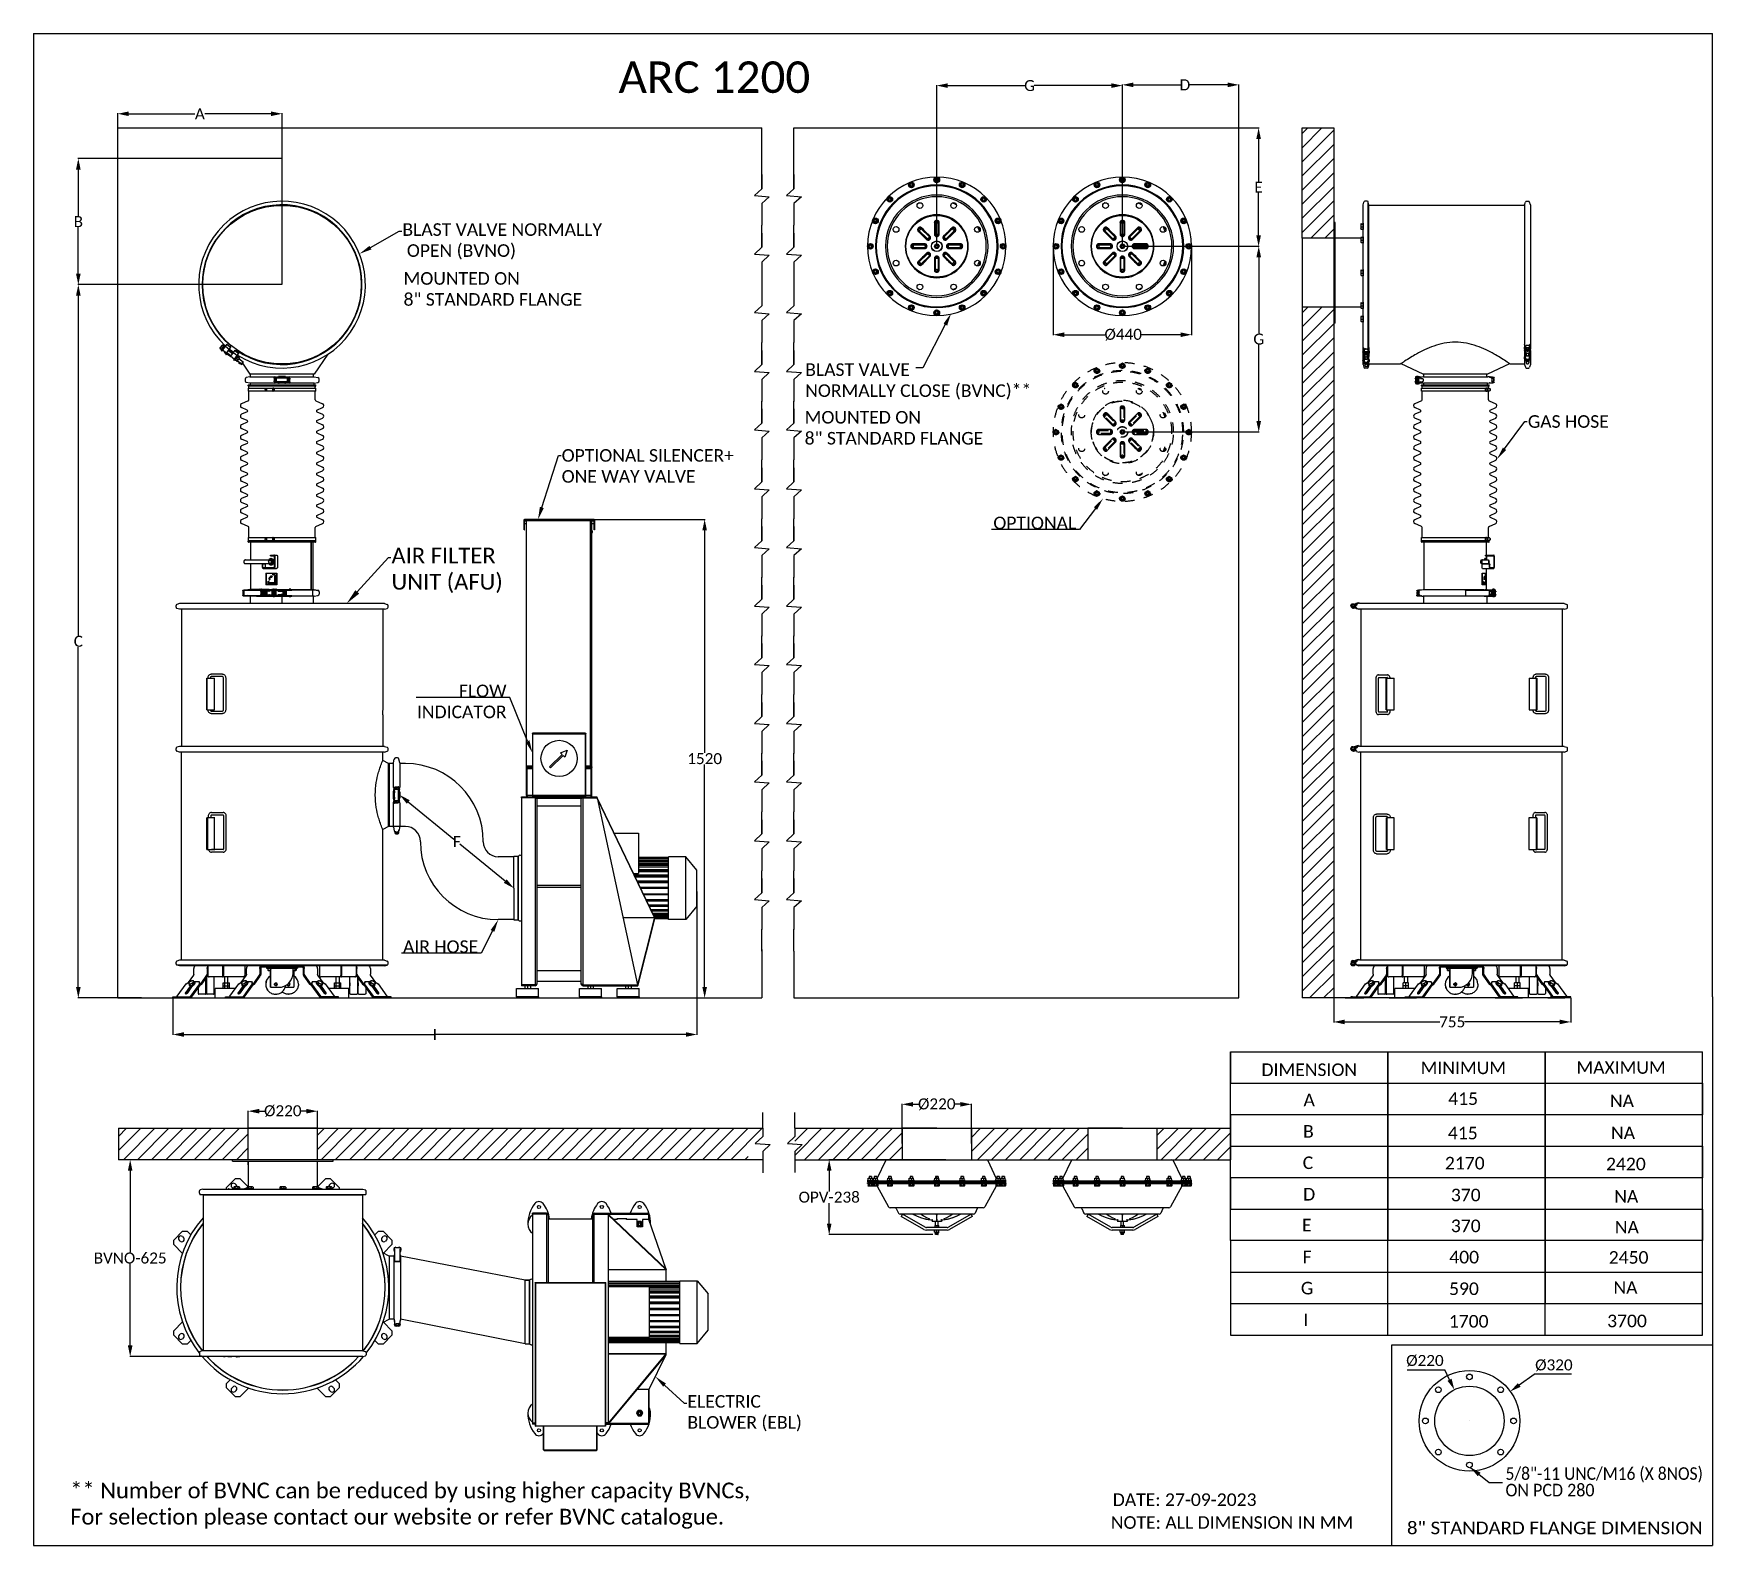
# Model space of a CAD drawing. Header units: millimetres. Extents: x 7589 to 12925, y 625 to 5429.
import ezdxf
from ezdxf import colors
from ezdxf.entities.mleader import LeaderData, LeaderLine
from ezdxf.enums import TextEntityAlignment as Align
from ezdxf.math import Vec2, Vec3

# ---------------------------------------------------------------- set-up
doc = ezdxf.new("R2010")
doc.units = ezdxf.units.MM
doc.header["$LTSCALE"] = 307.34
doc.header["$PDMODE"] = 3
doc.header["$PDSIZE"] = 8
doc.linetypes.add('DOT', pattern=[0.2, 0.1, -0.1])
doc.layers.get('0').update_dxf_attribs({"linetype": 'CONTINUOUS'})
doc.layers.get('Defpoints').update_dxf_attribs({"linetype": 'CONTINUOUS'})
for name, color, linetype in [('00_BUW_DATUM', 7, 'CONTINUOUS'), ('02___PRT_ALL_AXES', 7, 'CONTINUOUS'), ('03___PRT_ALL_CURVES', 7, 'CONTINUOUS')]:
    doc.layers.add(name, color=color, linetype=linetype)
doc.styles.get("Standard").update_dxf_attribs({"font": 'calibri.ttf'})
doc.dimstyles.new('DIMSTYLE_5', dxfattribs={"dimtxt": 35, "dimasz": 35, "dimexe": 0.08, "dimexo": 1, "dimtad": 1, "dimdsep": 46, "dimtxsty": 'Standard', "dimblk": '_FILLED', "dimblk1": '_FILLED', "dimblk2": '_FILLED', "dimcen": 0.09, "dimazin": 2, "dimtp": 0.01, "dimtm": 0.01, "dimtfac": 1, "dimtofl": 0, "dimtmove": 0, "dimatfit": 1, "dimldrblk": '_FILLED', "dimfxl": 1, "dimtolj": 1, "dimarcsym": 0})
doc.dimstyles.new('DIMSTYLE_6', dxfattribs={"dimtxt": 35, "dimasz": 35, "dimexe": 0.08, "dimexo": 1, "dimtad": 1, "dimdec": 0, "dimdsep": 46, "dimtxsty": 'Standard', "dimblk": '_FILLED', "dimblk1": '_FILLED', "dimblk2": '_FILLED', "dimcen": 0.09, "dimazin": 2, "dimtp": 0.01, "dimtm": 0.01, "dimtfac": 1, "dimtdec": 0, "dimtofl": 0, "dimtmove": 0, "dimatfit": 1, "dimldrblk": '_FILLED', "dimfxl": 1, "dimtolj": 1, "dimarcsym": 0})
doc.dimstyles.get("Standard").update_dxf_attribs({"dimtxt": 35, "dimasz": 35, "dimexe": 1.5, "dimexo": 1, "dimtad": 1, "dimdsep": 46, "dimtxsty": 'Standard', "dimblk": '_FILLED', "dimblk1": '_FILLED', "dimblk2": '_FILLED', "dimcen": 0.09, "dimazin": 2, "dimtol": 1, "dimtp": 0.01, "dimtm": 0.01, "dimtfac": 1, "dimtofl": 0, "dimtmove": 0, "dimatfit": 3, "dimldrblk": '_FILLED', "dimfxl": 1, "dimtolj": 1, "dimarcsym": 0})

msp = doc.modelspace()

# ---------------------------------------------------------------- texts
at = {"color": 0}
for s, width, p, p2 in [('5/8"-11 UNC/M16 (X 8NOS)', 0.883182, (12267.72382, 832.89765), (12895.13627, 832.89765)), ('ON PCD 280', 0.907676, (12267.72382, 780.39765), (12550.58374, 780.39765)), ('8" STANDARD FLANGE DIMENSION', 1.049585, (11954.61376, 660.14134), (12894.26676, 660.14134))]:
    msp.add_text(s, height=40, dxfattribs=dict(at, width=width)).set_placement(p, p2, align=Align.FIT)
at = {"color": 0, "attachment_point": 1}
for s, insert, char_height, width in [('ARC 1200', (9448.72102, 5340.18522), 100, 698.7988121), ('MOUNTED ON\\P8" STANDARD FLANGE', (8765.30251, 4670.53965), 40, 904.0801234), ('BLAST VALVE \\PNORMALLY CLOSE (BVNC)**', (10042.01096, 4380.74388), 40, 904.0801234), ('MOUNTED ON\\P8" STANDARD FLANGE', (10040.16443, 4229.39266), 40, 904.0801234), ('DIMENSION', (11492.06038, 2156.14005), 40, 232.1831723), ('MINIMUM', (11998.04446, 2162.18874), 40, 232.1831723), ('MAXIMUM', (12493.07651, 2163.28394), 40, 232.1831723), ('A', (11625.72841, 2060.21158), 40, 53.6649785), ('415', (12085.60499, 2064.20266), 40, 53.6649785), ('NA', (12599.75272, 2057.33545), 40, 53.6649785), ('B', (11624.3594, 1960.21806), 40, 53.6649785), ('415', (12084.56694, 1954.9207), 40, 53.6649785), ('NA', (12603.25737, 1955.70055), 40, 53.6649785), ('C', (11623.2642, 1860.55453), 40, 53.6649785), ('2170', (12075.116, 1859.34779), 40, 53.6649785), ('2420', (12587.14934, 1856.65049), 40, 53.6649785), ('D', (11624.60035, 1760.49672), 40, 53.6649785), ('370', (12094.05281, 1758.07632), 40, 53.6649785), ('NA', (12613.4542, 1753.55021), 40, 53.6649785), ('E', (11621.0957, 1662.36648), 40, 53.6649785), ('370', (12094.05281, 1659.94607), 40, 53.6649785), ('NA', (12615.38176, 1655.94566), 40, 53.6649785), ('F', (11622.7883, 1561.36402), 40, 53.6649785), ('400', (12088.92823, 1560.63861), 40, 53.6649785), ('2450', (12595.81505, 1559.69357), 40, 53.6649785), ('G', (11617.34118, 1462.21299), 40, 53.6649785), ('590', (12088.36174, 1460.20211), 40, 53.6649785), ('NA', (12611.00314, 1464.07268), 40, 53.6649785), ('I', (11625.53887, 1361.30082), 40, 53.6649785), ('1700', (12087.4841, 1356.84591), 40, 53.6649785), ('3700', (12590.71095, 1357.93607), 40, 53.6649785), ('** Number of BVNC can be reduced by using higher capacity BVNCs,\\PFor selection please contact our website or refer BVNC catalogue.', (7705.79189, 824.25317), 50, 2761.1054183), ('\\A1;DATE: 27-09-2023', (11019.44536, 789.83481), 40, 899.2979963), ('NOTE: ALL DIMENSION IN MM', (11013.44092, 717.38701), 40, 899.2979963)]:
    msp.add_mtext(s, dxfattribs=dict(at, insert=insert, char_height=char_height, width=width))

# ---------------------------------------------------------------- blocks, each defined once
blk = doc.blocks.new('_FILLED')
at = {"color": 0, "linetype": 'ByBlock'}
blk.add_solid([(0, 0), (-1, 0.21), (-1, -0.21)], dxfattribs=at)
blk = doc.blocks.new('*D41')
at = {"color": 0, "lineweight": -2}
for p, q in [((11050, 4753.7), (11050, 5267.2)), ((11085, 5265.7), (11234.8, 5265.7)), ((11385, 5265.7), (11262.8, 5265.7)), ((11420, 4760.7), (11420, 5267.2))]:
    blk.add_line(p, q, dxfattribs=at)
at = {"layer": 'Defpoints', "color": 0}
for p in [(11050, 5265.7), (11050, 4752.7), (11420, 4759.7)]:
    blk.add_point(p, dxfattribs=at)
at = {"color": 0, "linetype": 'ByBlock', "lineweight": -2, "xscale": 35, "yscale": 35, "zscale": 35, "rotation": 180}
blk.add_blockref('_FILLED', (11050, 5265.7), dxfattribs=at)
at = {"color": 0, "linetype": 'ByBlock', "lineweight": -2, "xscale": 35, "yscale": 35, "zscale": 35}
blk.add_blockref('_FILLED', (11420, 5265.7), dxfattribs=at)
at = {"color": 0, "insert": (11248.8, 5265.7), "char_height": 35, "attachment_point": 5}
blk.add_mtext('\\A1;\\A1;D', dxfattribs=at)
blk = doc.blocks.new('*D42')
at = {"color": 0, "lineweight": -2}
for p, q in [((10836, 5128.6), (11484.5, 5128.6)), ((11483, 5093.6), (11483, 4958.8)), ((11483, 4787.7), (11483, 4922.5)), ((11051, 4752.7), (11484.5, 4752.7))]:
    blk.add_line(p, q, dxfattribs=at)
at = {"layer": 'Defpoints', "color": 0}
for p in [(10835, 5128.6), (11483, 5128.6), (11050, 4752.7)]:
    blk.add_point(p, dxfattribs=at)
at = {"color": 0, "linetype": 'ByBlock', "lineweight": -2, "xscale": 35, "yscale": 35, "zscale": 35}
for p, rotation in [((11483, 5128.6), 90), ((11483, 4752.7), 270)]:
    blk.add_blockref('_FILLED', p, dxfattribs=dict(at, rotation=rotation))
at = {"color": 0, "insert": (11483, 4940.6), "char_height": 35, "attachment_point": 5}
blk.add_mtext('\\A1;\\A1;E', dxfattribs=at)
blk = doc.blocks.new('*D43')
at = {"color": 0, "lineweight": -2}
for p in [(12311.4, 1134.4), (12477.8, 1168.4)]:
    blk.add_line(p, (12358.4, 1168.4), dxfattribs=at)
at = {"color": 0}
for p, q in [((12153.2, 1020.2), (12153.4, 1020.2)), ((12153.3, 1020.2), (12153.3, 1020.3))]:
    blk.add_line(p, q, dxfattribs=at)
at = {"layer": 'Defpoints', "color": 0}
for p in [(12283, 1113.9), (12023.5, 926.6)]:
    blk.add_point(p, dxfattribs=at)
at = {"color": 0, "linetype": 'ByBlock', "lineweight": -2, "xscale": 35, "yscale": 35, "zscale": 35, "rotation": 215.8264787222528}
blk.add_blockref('_FILLED', (12283, 1113.9), dxfattribs=at)
at = {"color": 0, "insert": (12362, 1215.7), "char_height": 35, "attachment_point": 1, "line_spacing_factor": 0.9}
blk.add_mtext('\\A1;%%c320', dxfattribs=at)
blk = doc.blocks.new('*D44')
at = {"color": 0, "lineweight": -2}
for p in [(11955.3, 1182.5), (12090, 1151)]:
    blk.add_line(p, (12074.7, 1182.5), dxfattribs=at)
at = {"color": 0}
for p, q in [((12153.2, 1020.2), (12153.4, 1020.2)), ((12153.3, 1020.2), (12153.3, 1020.3))]:
    blk.add_line(p, q, dxfattribs=at)
at = {"layer": 'Defpoints', "color": 0}
for p in [(12105.2, 1119.5), (12201.3, 921)]:
    blk.add_point(p, dxfattribs=at)
at = {"color": 0, "linetype": 'ByBlock', "lineweight": -2, "xscale": 35, "yscale": 35, "zscale": 35, "rotation": 295.83115539381}
blk.add_blockref('_FILLED', (12105.2, 1119.5), dxfattribs=at)
at = {"color": 0, "insert": (12071.2, 1229.8), "char_height": 35, "attachment_point": 3, "line_spacing_factor": 0.9}
blk.add_mtext('\\A1;%%c220', dxfattribs=at)
blk = doc.blocks.new('*D47')
at = {"color": 0, "lineweight": -2}
for p, q in [((8753.9, 3009.9), (8754.2, 3010.3)), ((8780.4, 2987), (8924.7, 2869.2)), ((9088.5, 2735.4), (8944.2, 2853.2)), ((9116.3, 2714), (9116.6, 2714.4))]:
    blk.add_line(p, q, dxfattribs=at)
at = {"layer": 'Defpoints', "color": 0}
for p in [(8753.2, 3009.1), (9115.7, 2713.3), (9115.7, 2713.3)]:
    blk.add_point(p, dxfattribs=at)
at = {"color": 0, "linetype": 'ByBlock', "lineweight": -2, "xscale": 35, "yscale": 35, "zscale": 35}
for p, rotation in [((8753.2, 3009.1), 140.7753211086567), ((9115.7, 2713.3), 320.7753211086567)]:
    blk.add_blockref('_FILLED', p, dxfattribs=dict(at, rotation=rotation))
at = {"color": 0, "insert": (8934.4, 2861.2), "char_height": 35, "attachment_point": 5}
blk.add_mtext('\\A1;\\A1;F', dxfattribs=at)
blk = doc.blocks.new('*D48')
at = {"color": 0, "lineweight": -2}
for p, q in [((10460, 4753.7), (10460, 5264.8)), ((10495, 5263.3), (10740.2, 5263.3)), ((11015, 5263.3), (10769.8, 5263.3)), ((11050, 4753.7), (11050, 5264.8))]:
    blk.add_line(p, q, dxfattribs=at)
at = {"layer": 'Defpoints', "color": 0}
for p in [(11050, 5263.3), (10460, 4752.7), (11050, 4752.7)]:
    blk.add_point(p, dxfattribs=at)
at = {"color": 0, "linetype": 'ByBlock', "lineweight": -2, "xscale": 35, "yscale": 35, "zscale": 35, "rotation": 180}
blk.add_blockref('_FILLED', (10460, 5263.3), dxfattribs=at)
at = {"color": 0, "linetype": 'ByBlock', "lineweight": -2, "xscale": 35, "yscale": 35, "zscale": 35}
blk.add_blockref('_FILLED', (11050, 5263.3), dxfattribs=at)
at = {"color": 0, "insert": (10755, 5263.3), "char_height": 35, "attachment_point": 5}
blk.add_mtext('\\A1;\\A1;G', dxfattribs=at)
blk = doc.blocks.new('*D49')
at = {"color": 0, "lineweight": -2}
for p, q in [((9697.7, 2702.2), (9697.7, 2246.6)), ((8032.3, 2365.3), (8032.3, 2246.6)), ((8067.3, 2248.1), (8862, 2248.1)), ((9662.7, 2248.1), (8867.9, 2248.1))]:
    blk.add_line(p, q, dxfattribs=at)
at = {"layer": 'Defpoints', "color": 0}
for p in [(9697.7, 2703.2), (8032.3, 2366.3), (9697.7, 2248.1)]:
    blk.add_point(p, dxfattribs=at)
at = {"color": 0, "linetype": 'ByBlock', "lineweight": -2, "xscale": 35, "yscale": 35, "zscale": 35, "rotation": 180}
blk.add_blockref('_FILLED', (8032.3, 2248.1), dxfattribs=at)
at = {"color": 0, "linetype": 'ByBlock', "lineweight": -2, "xscale": 35, "yscale": 35, "zscale": 35}
blk.add_blockref('_FILLED', (9697.7, 2248.1), dxfattribs=at)
at = {"color": 0, "insert": (8865, 2248.1), "char_height": 35, "attachment_point": 5}
blk.add_mtext('\\A1;\\A1;I', dxfattribs=at)
blk = doc.blocks.new('*D51')
at = {"color": 0, "lineweight": -2}
for p, q in [((10830.1, 4751.7), (10830.1, 4470.2)), ((11270, 4751.7), (11270, 4470.2)), ((10865.1, 4471.7), (10994.2, 4471.7)), ((11235, 4471.7), (11111.3, 4471.7))]:
    blk.add_line(p, q, dxfattribs=at)
at = {"layer": 'Defpoints', "color": 0}
for p in [(10830.1, 4752.7), (11270, 4752.7), (11270, 4471.7)]:
    blk.add_point(p, dxfattribs=at)
at = {"color": 0, "linetype": 'ByBlock', "lineweight": -2, "xscale": 35, "yscale": 35, "zscale": 35, "rotation": 180}
blk.add_blockref('_FILLED', (10830.1, 4471.7), dxfattribs=at)
at = {"color": 0, "linetype": 'ByBlock', "lineweight": -2, "xscale": 35, "yscale": 35, "zscale": 35}
blk.add_blockref('_FILLED', (11270, 4471.7), dxfattribs=at)
at = {"color": 0, "insert": (11052.7, 4471.7), "char_height": 35, "attachment_point": 5}
blk.add_mtext('\\A1;\\A1;%%C440', dxfattribs=at)
blk = doc.blocks.new('*D52')
at = {"color": 0, "lineweight": -2}
for p, q in [((10350, 1901.2), (10350, 2027.7)), ((10385, 2026.2), (10401.5, 2026.2)), ((10535, 2026.2), (10518.6, 2026.2)), ((10570, 1901.2), (10570, 2027.7))]:
    blk.add_line(p, q, dxfattribs=at)
at = {"layer": 'Defpoints', "color": 0}
for p in [(10570, 2026.2), (10350, 1900.2), (10570, 1900.2)]:
    blk.add_point(p, dxfattribs=at)
at = {"color": 0, "linetype": 'ByBlock', "lineweight": -2, "xscale": 35, "yscale": 35, "zscale": 35, "rotation": 180}
blk.add_blockref('_FILLED', (10350, 2026.2), dxfattribs=at)
at = {"color": 0, "linetype": 'ByBlock', "lineweight": -2, "xscale": 35, "yscale": 35, "zscale": 35}
blk.add_blockref('_FILLED', (10570, 2026.2), dxfattribs=at)
at = {"color": 0, "insert": (10460, 2026.2), "char_height": 35, "attachment_point": 5}
blk.add_mtext('\\A1;\\A1;%%C220', dxfattribs=at)
blk = doc.blocks.new('*D53')
at = {"color": 0, "lineweight": -2}
for p, q in [((11051, 4752.7), (11484.9, 4752.7)), ((11483.4, 4717.7), (11483.4, 4476.2)), ((11483.4, 4197.7), (11483.4, 4439.2)), ((11051, 4162.7), (11484.9, 4162.7))]:
    blk.add_line(p, q, dxfattribs=at)
at = {"layer": 'Defpoints', "color": 0}
for p in [(11050, 4752.7), (11483.4, 4752.7), (11050, 4162.7)]:
    blk.add_point(p, dxfattribs=at)
at = {"color": 0, "linetype": 'ByBlock', "lineweight": -2, "xscale": 35, "yscale": 35, "zscale": 35}
for p, rotation in [((11483.4, 4752.7), 90), ((11483.4, 4162.7), 270)]:
    blk.add_blockref('_FILLED', p, dxfattribs=dict(at, rotation=rotation))
at = {"color": 0, "insert": (11483.4, 4457.7), "char_height": 35, "attachment_point": 5}
blk.add_mtext('\\A1;\\A1;G', dxfattribs=at)
blk = doc.blocks.new('*D54')
at = {"color": 0, "lineweight": -2}
for p, q in [((8271.5, 1940.3), (8271.5, 2005.9)), ((8306.5, 2004.4), (8323, 2004.4)), ((8456.5, 2004.4), (8440.1, 2004.4)), ((8491.5, 1940.3), (8491.5, 2005.9))]:
    blk.add_line(p, q, dxfattribs=at)
at = {"layer": 'Defpoints', "color": 0}
for p in [(8491.5, 2004.4), (8271.5, 1939.3), (8491.5, 1939.3)]:
    blk.add_point(p, dxfattribs=at)
at = {"color": 0, "linetype": 'ByBlock', "lineweight": -2, "xscale": 35, "yscale": 35, "zscale": 35, "rotation": 180}
blk.add_blockref('_FILLED', (8271.5, 2004.4), dxfattribs=at)
at = {"color": 0, "linetype": 'ByBlock', "lineweight": -2, "xscale": 35, "yscale": 35, "zscale": 35}
blk.add_blockref('_FILLED', (8491.5, 2004.4), dxfattribs=at)
at = {"color": 0, "insert": (8381.5, 2004.4), "char_height": 35, "attachment_point": 5}
blk.add_mtext('\\A1;\\A1;%%C220', dxfattribs=at)
blk = doc.blocks.new('*D60')
at = {"color": 0, "lineweight": -2}
for p, q in [((10488.6, 1850.2), (10116.7, 1850.2)), ((10118.2, 1815.2), (10118.2, 1749.7)), ((10118.2, 1647.1), (10118.2, 1712.6)), ((10447.1, 1612.1), (10116.7, 1612.1))]:
    blk.add_line(p, q, dxfattribs=at)
at = {"layer": 'Defpoints', "color": 0}
for p in [(10489.6, 1850.2), (10118.2, 1612.1), (10448.1, 1612.1)]:
    blk.add_point(p, dxfattribs=at)
at = {"color": 0, "linetype": 'ByBlock', "lineweight": -2, "xscale": 35, "yscale": 35, "zscale": 35}
for p, rotation in [((10118.2, 1850.2), 90), ((10118.2, 1612.1), 270)]:
    blk.add_blockref('_FILLED', p, dxfattribs=dict(at, rotation=rotation))
at = {"color": 0, "insert": (10118.2, 1731.1), "char_height": 35, "attachment_point": 5}
blk.add_mtext('\\A1;\\A1;OPV-238', dxfattribs=at)
blk = doc.blocks.new('*D61')
at = {"color": 0, "lineweight": -2}
for p, q in [((8380.5, 1850.2), (7894.9, 1850.2)), ((7896.4, 1815.2), (7896.4, 1556.2)), ((7896.4, 1260.1), (7896.4, 1519.1)), ((8380.5, 1225.1), (7894.9, 1225.1))]:
    blk.add_line(p, q, dxfattribs=at)
at = {"layer": 'Defpoints', "color": 0}
for p in [(8381.5, 1850.2), (7896.4, 1225.1), (8381.5, 1225.1)]:
    blk.add_point(p, dxfattribs=at)
at = {"color": 0, "linetype": 'ByBlock', "lineweight": -2, "xscale": 35, "yscale": 35, "zscale": 35}
for p, rotation in [((7896.4, 1850.2), 90), ((7896.4, 1225.1), 270)]:
    blk.add_blockref('_FILLED', p, dxfattribs=dict(at, rotation=rotation))
at = {"color": 0, "insert": (7896.4, 1537.6), "char_height": 35, "attachment_point": 5}
blk.add_mtext('\\A1;\\A1;BVNO-625', dxfattribs=at)
blk = doc.blocks.new('*D64')
at = {"color": 0, "lineweight": -2}
for p, q in [((7856.8, 4631.8), (7856.8, 5175.3)), ((7891.8, 5173.8), (8102.3, 5173.8)), ((8344.1, 5173.8), (8133.5, 5173.8)), ((8379.1, 4631.8), (8379.1, 5175.3))]:
    blk.add_line(p, q, dxfattribs=at)
at = {"layer": 'Defpoints', "color": 0}
for p in [(7856.8, 5173.8), (7856.8, 4630.8), (8379.1, 4630.8)]:
    blk.add_point(p, dxfattribs=at)
at = {"color": 0, "linetype": 'ByBlock', "lineweight": -2, "xscale": 35, "yscale": 35, "zscale": 35, "rotation": 180}
blk.add_blockref('_FILLED', (7856.8, 5173.8), dxfattribs=at)
at = {"color": 0, "linetype": 'ByBlock', "lineweight": -2, "xscale": 35, "yscale": 35, "zscale": 35}
blk.add_blockref('_FILLED', (8379.1, 5173.8), dxfattribs=at)
at = {"color": 0, "insert": (8117.9, 5173.8), "char_height": 35, "attachment_point": 5}
blk.add_mtext('\\A1;\\A1;A', dxfattribs=at)
blk = doc.blocks.new('*D67')
at = {"color": 0, "lineweight": -2}
for p, q in [((8377.1, 5031.6), (7730.1, 5031.6)), ((7731.6, 4996.6), (7731.6, 4849.3)), ((7731.6, 4665.8), (7731.6, 4813.1)), ((8378.1, 4630.8), (7730.1, 4630.8))]:
    blk.add_line(p, q, dxfattribs=at)
at = {"layer": 'Defpoints', "color": 0}
for p in [(7731.6, 5031.6), (8378.1, 5031.6), (8379.1, 4630.8)]:
    blk.add_point(p, dxfattribs=at)
at = {"color": 0, "linetype": 'ByBlock', "lineweight": -2, "xscale": 35, "yscale": 35, "zscale": 35}
for p, rotation in [((7731.6, 5031.6), 90), ((7731.6, 4630.8), 270)]:
    blk.add_blockref('_FILLED', p, dxfattribs=dict(at, rotation=rotation))
at = {"color": 0, "insert": (7731.6, 4831.2), "char_height": 35, "attachment_point": 5}
blk.add_mtext('\\A1;\\A1;B', dxfattribs=at)
blk = doc.blocks.new('*D70')
at = {"color": 0, "lineweight": -2}
for p, q in [((8378.1, 4630.8), (7730.1, 4630.8)), ((7731.6, 4595.8), (7731.6, 3516)), ((7731.6, 2399.3), (7731.6, 3479.1)), ((7931.9, 2364.3), (7730.1, 2364.3))]:
    blk.add_line(p, q, dxfattribs=at)
at = {"layer": 'Defpoints', "color": 0}
for p in [(8379.1, 4630.8), (7731.6, 2364.3), (7932.9, 2364.3)]:
    blk.add_point(p, dxfattribs=at)
at = {"color": 0, "linetype": 'ByBlock', "lineweight": -2, "xscale": 35, "yscale": 35, "zscale": 35}
for p, rotation in [((7731.6, 4630.8), 90), ((7731.6, 2364.3), 270)]:
    blk.add_blockref('_FILLED', p, dxfattribs=dict(at, rotation=rotation))
at = {"color": 0, "insert": (7731.6, 3497.5), "char_height": 35, "attachment_point": 5}
blk.add_mtext('\\A1;\\A1;C', dxfattribs=at)
blk = doc.blocks.new('*D73')
at = {"color": 0, "lineweight": -2}
for p, q in [((11721.7, 2363.3), (11721.7, 2286.5)), ((12474.9, 2363.3), (12474.9, 2286.5)), ((11756.7, 2288), (12058.7, 2288)), ((12439.9, 2288), (12137.9, 2288))]:
    blk.add_line(p, q, dxfattribs=at)
at = {"layer": 'Defpoints', "color": 0}
for p in [(11721.7, 2364.3), (12474.9, 2364.3), (12474.9, 2288)]:
    blk.add_point(p, dxfattribs=at)
at = {"color": 0, "linetype": 'ByBlock', "lineweight": -2, "xscale": 35, "yscale": 35, "zscale": 35, "rotation": 180}
blk.add_blockref('_FILLED', (11721.7, 2288), dxfattribs=at)
at = {"color": 0, "linetype": 'ByBlock', "lineweight": -2, "xscale": 35, "yscale": 35, "zscale": 35}
blk.add_blockref('_FILLED', (12474.9, 2288), dxfattribs=at)
at = {"color": 0, "insert": (12098.3, 2288), "char_height": 35, "attachment_point": 5}
blk.add_mtext('\\A1;\\A1;755', dxfattribs=at)
blk = doc.blocks.new('ARROW_4_BL2', base_point=(2354, 363.6))
at = {"color": 7, "linetype": 'Continuous'}
for p, q in [((2335.2, 347.1), (2362.2, 373.4)), ((2337.4, 344.9), (2364.4, 371.2)), ((2358.6, 377.1), (2372.8, 382.3)), ((2362.2, 373.4), (2358.6, 377.1)), ((2364.4, 371.2), (2368, 367.5)), ((2372.8, 382.3), (2368, 367.5)), ((2335.2, 347.1), (2337.4, 344.9))]:
    blk.add_line(p, q, dxfattribs=at)
blk = doc.blocks.new('*D75')
at = {"color": 0, "lineweight": -2}
for p, q in [((9256.9, 3884.7), (9723.8, 3884.7)), ((9722.3, 3849.7), (9722.3, 3143)), ((9722.3, 2399.3), (9722.3, 3105.9)), ((9329.6, 2364.3), (9723.8, 2364.3))]:
    blk.add_line(p, q, dxfattribs=at)
at = {"layer": 'Defpoints', "color": 0}
for p in [(9255.9, 3884.7), (9328.6, 2364.3), (9722.3, 2364.3)]:
    blk.add_point(p, dxfattribs=at)
at = {"color": 0, "linetype": 'ByBlock', "lineweight": -2, "xscale": 35, "yscale": 35, "zscale": 35}
for p, rotation in [((9722.3, 3884.7), 90), ((9722.3, 2364.3), 270)]:
    blk.add_blockref('_FILLED', p, dxfattribs=dict(at, rotation=rotation))
at = {"color": 0, "insert": (9722.3, 3124.5), "char_height": 35, "attachment_point": 5}
blk.add_mtext('\\A1;\\A1;1520', dxfattribs=at)

# ---------------------------------------------------------------- dimensions: what is measured, and where the dimension line sits
at = {"color": 0}
for base, p1, p2, text, picture, middle in [((11050.03798, 5263.28087), (10460.03798, 4752.69723), (11050.03798, 4752.69723), '\\A1;G', '*D48', (10755.03798, 5263.28087)), ((7856.77159, 5173.77317), (8379.05376, 4630.80358), (7856.77159, 4630.80358), '\\A1;A', '*D64', (8117.91267, 5173.77317)), ((9697.66062, 2248.05759), (8032.28479, 2366.25215), (9697.66062, 2703.18346), '\\A1;I', '*D49', (8864.9727, 2248.05759)), ((10570.03802, 2026.1805), (10350.03802, 1900.15493), (10570.03802, 1900.15493), '\\A1;%%C220', '*D52', (10460.03802, 2026.1805)), ((8491.5372, 2004.44384), (8271.5372, 1939.26897), (8491.5372, 1939.26897), '\\A1;%%C220', '*D54', (8381.5372, 2004.44384))]:
    dim = msp.add_linear_dim(base=base, p1=p1, p2=p2, text=text, dimstyle='Standard', override={"dimtad": 0, "dimtih": 1, "dimtoh": 1, "dimdec": 4, "dimzin": 0, "dimtxsty": 'Standard', "dimcen": 62.865, "dimadec": 0, "dimazin": 0, "dimtdec": 4, "dimtzin": 0}, dxfattribs=at)
    dim.commit()
    dim.dimension.update_dxf_attribs({"geometry": picture, "text_midpoint": middle})
for base, p1, p2, text, picture, middle in [((11050.03798, 5265.66625), (11420.03798, 4759.65185), (11050.03798, 4752.69723), '\\A1;D', '*D41', (11248.81496, 5265.66625)), ((11270.03798, 4471.70965), (10830.12525, 4752.69723), (11270.03798, 4752.69723), '\\A1;%%C440', '*D51', (11052.73949, 4471.70965))]:
    dim = msp.add_linear_dim(base=base, p1=p1, p2=p2, text=text, dimstyle='Standard', override={"dimtad": 0, "dimtih": 1, "dimtoh": 1, "dimdec": 4, "dimzin": 0, "dimtxsty": 'Standard', "dimcen": 62.865, "dimadec": 0, "dimazin": 0, "dimtdec": 4, "dimtzin": 0}, dxfattribs=at)
    dim.commit()
    dim.dimension.update_dxf_attribs({"geometry": picture, "text_midpoint": middle, "dimtype": 160})
for base, p1, p2, text, picture, middle in [((11482.96425, 5128.59124), (11050.03798, 4752.69723), (10835.01219, 5128.59124), '\\A1;E', '*D42', (11482.96425, 4940.64424)), ((10118.16953, 1612.13101), (10489.57979, 1850.15493), (10448.12632, 1612.13101), '\\A1;OPV-238', '*D60', (10118.16953, 1731.14297))]:
    dim = msp.add_linear_dim(base=base, p1=p1, p2=p2, angle=90, text=text, dimstyle='Standard', override={"dimtad": 0, "dimtih": 1, "dimtoh": 1, "dimdec": 4, "dimzin": 0, "dimtxsty": 'Standard', "dimcen": 62.865, "dimadec": 0, "dimazin": 0, "dimtdec": 4, "dimtzin": 0}, dxfattribs=at)
    dim.commit()
    dim.dimension.update_dxf_attribs({"geometry": picture, "text_midpoint": middle, "dimtype": 160})
for base, p1, p2, text, picture, middle in [((7731.60895, 5031.60288), (8379.05376, 4630.80358), (8378.05376, 5031.60288), '\\A1;B', '*D67', (7731.60895, 4831.20323)), ((11483.44493, 4752.69723), (11050.03798, 4162.69723), (11050.03798, 4752.69723), '\\A1;G', '*D53', (11483.44493, 4457.69723)), ((7731.60895, 2364.25215), (8379.05376, 4630.80358), (7932.89123, 2364.25215), '\\A1;C', '*D70', (7731.60895, 3497.52786)), ((7896.35332, 1225.10363), (8381.5372, 1850.15493), (8381.5372, 1225.10363), '\\A1;BVNO-625', '*D61', (7896.35332, 1537.62928))]:
    dim = msp.add_linear_dim(base=base, p1=p1, p2=p2, angle=90, text=text, dimstyle='Standard', override={"dimtad": 0, "dimtih": 1, "dimtoh": 1, "dimdec": 4, "dimzin": 0, "dimtxsty": 'Standard', "dimcen": 62.865, "dimadec": 0, "dimazin": 0, "dimtdec": 4, "dimtzin": 0}, dxfattribs=at)
    dim.commit()
    dim.dimension.update_dxf_attribs({"geometry": picture, "text_midpoint": middle})
dim = msp.add_linear_dim(base=(9722.26785, 2364.25215), p1=(9255.9488, 3884.6697), p2=(9328.61943, 2364.25215), angle=90, text='\\A1;1520', dimstyle='Standard', override={"dimtad": 0, "dimtih": 1, "dimtoh": 1, "dimdec": 4, "dimzin": 0, "dimtxsty": 'Standard', "dimcen": 50.292, "dimadec": 0, "dimazin": 0, "dimtdec": 4, "dimtzin": 0})
dim.commit()
dim.dimension.update_dxf_attribs({"geometry": '*D75', "text_midpoint": (9722.26785, 3124.46092)})
dim = msp.add_aligned_dim(p1=(8753.23902, 3009.09194), p2=(9115.65562, 2713.25215), distance=0, text='\\A1;F', dimstyle='Standard', override={"dimtad": 0, "dimtih": 1, "dimtoh": 1, "dimdec": 4, "dimzin": 0, "dimtxsty": 'Standard', "dimcen": 62.865, "dimadec": 0, "dimazin": 0, "dimtdec": 4, "dimtzin": 0}, dxfattribs=at)
dim.commit()
dim.dimension.update_dxf_attribs({"geometry": '*D47', "text_midpoint": (8934.44732, 2861.17204)})
dim = msp.add_linear_dim(base=(12474.9311, 2288), p1=(11721.66213, 2364.25215), p2=(12474.9311, 2364.25215), text='\\A1;755', dimstyle='Standard', override={"dimtad": 0, "dimtih": 1, "dimtoh": 1, "dimdec": 4, "dimzin": 0, "dimtxsty": 'Standard', "dimcen": 50.292, "dimadec": 0, "dimazin": 0, "dimtdec": 4, "dimtzin": 0})
dim.commit()
dim.dimension.update_dxf_attribs({"geometry": '*D73', "text_midpoint": (12098.29661, 2288)})
for p1, p2, text, dimstyle, override, picture, middle in [((12201.30264, 921.00683), (12105.22625, 1119.4749), '%%c220', 'DIMSTYLE_6', {"dimtih": 1, "dimtoh": 1, "dimpost": '<>', "dimtxsty": 'Standard'}, '*D44', (12013.26747, 1182.48064)), ((12023.5375, 926.58767), (12282.99139, 1113.89405), '%%c<>', 'DIMSTYLE_5', {"dimtih": 1, "dimtoh": 1, "dimpost": '<>'}, '*D43', (12419.90343, 1168.36601))]:
    dim = msp.add_diameter_dim_2p(p1=p1, p2=p2, text=text, dimstyle=dimstyle, override=override, dxfattribs=at)
    dim.commit()
    dim.dimension.update_dxf_attribs({"geometry": picture, "text_midpoint": middle, "dimtype": 163})

# ---------------------------------------------------------------- hatches: boundary and pattern name
h = msp.add_hatch()
h.set_pattern_fill('ANSI31', color=256, scale=10)
h.paths.add_polyline_path([(11621.66213, 4778.80358), (11621.66213, 5128.59124), (11721.66213, 5128.59124), (11721.66213, 4778.80358)])
h = msp.add_hatch()
h.set_pattern_fill('ANSI31', color=256, scale=10)
h.set_pattern_definition([(45, (0, -569.788), (-22.45064, 22.45064), [])])
h.paths.add_polyline_path([(11621.66213, 2364.25215), (11621.66213, 4558.80358), (11721.66213, 4558.80358), (11721.66213, 2364.25215)])
h = msp.add_hatch()
h.set_pattern_fill('ANSI31', color=0, scale=10)
h.set_pattern_definition([(45, (7173.21, 609.69), (-22.45064, 22.45064), [])])
h.paths.add_polyline_path([(8271.5372, 1850.15493), (8491.5372, 1850.15493), (8491.5372, 1950.15493), (8271.5372, 1950.15493)])
h.paths.add_polyline_path([(9855.61515, 1850.15493), (8541.5372, 1850.15493), (8221.5372, 1850.15493), (7859.25503, 1850.15493), (7859.25503, 1950.15493), (8430.11856, 1950.15493), (9906.7826, 1950.15493)])
h = msp.add_hatch()
h.set_pattern_fill('ANSI31', color=0, scale=10)
h.set_pattern_definition([(45, (5611.275, 609.69), (-22.45064, 22.45064), [])])
edge = h.paths.add_edge_path()
edge.add_line((10350.03802, 1950.15493), (9784.25092, 1950.15493))
edge.add_line((9784.25092, 1950.15493), (10008.76242, 1950.15493))
edge.add_line((10008.76242, 1950.15493), (10008.76242, 1850.15493))
edge.add_line((10008.76242, 1850.15493), (9574.15461, 1850.15493))
edge.add_line((9574.15461, 1850.15493), (9816.70982, 1850.15493))
edge.add_line((9816.70982, 1850.15493), (9849.19026, 1850.15493))
edge.add_line((9849.19061, 1850.15493), (10164.15456, 1850.15493))
edge.add_line((10164.15456, 1850.15493), (10164.41339, 1850.15493))
edge.add_line((10164.41339, 1850.15493), (10350.03802, 1850.15493))
edge.add_line((10350.03802, 1850.15493), (10350.03802, 1893.09695))
edge.add_line((10350.03802, 1893.09695), (10350.03802, 1950.15493))
h = msp.add_hatch()
h.set_pattern_fill('ANSI31', color=0, scale=10)
h.set_pattern_definition([(45, (6654.64, 609.69), (-22.45064, 22.45064), [])])
h.paths.add_polyline_path([(10940.03798, 1950.15493), (10940.03798, 1850.15493), (11034.1168, 1850.15493), (11050.03798, 1850.15493), (11050.03798, 1950.15493)])
h.paths.add_polyline_path([(11050.03798, 1950.15493), (11050.03798, 1850.15493), (11160.03798, 1850.15493), (11160.03798, 1950.15493)])
edge = h.paths.add_edge_path()
edge.add_line((11393.40358, 1950.15493), (10827.61648, 1950.15493))
edge.add_line((10827.61648, 1950.15493), (10570.03802, 1950.15493))
edge.add_line((10570.03802, 1950.15493), (10570.03802, 1850.15493))
edge.add_line((10570.03802, 1850.15493), (10617.52017, 1850.15493))
edge.add_line((10617.52017, 1850.15493), (10860.07538, 1850.15493))
edge.add_line((10860.07538, 1850.15493), (10892.55583, 1850.15493))
edge.add_line((10892.55617, 1850.15493), (11207.52013, 1850.15493))
edge.add_line((11207.52013, 1850.15493), (11207.77895, 1850.15493))
edge.add_line((11207.77895, 1850.15493), (11393.40358, 1850.15493))
edge.add_line((11393.40358, 1850.15493), (11393.40358, 1893.09695))
edge.add_line((11393.40358, 1893.09695), (11393.40358, 1950.15493))

# ---------------------------------------------------------------- linework, layer by layer
at = {"color": 0}
for p, q in [((7589.3549, 5428.59124), (12925.4311, 5428.59124)), ((7589.3549, 5428.59124), (7589.3549, 624.5987)), ((12925.4311, 2368.25215), (12925.4311, 5428.59124)), ((9904.29915, 5005.43367), (9904.29915, 5128.59124)), ((9904.29915, 5005.43367), (9904.29915, 5128.59124)), ((10006.27898, 5005.43367), (10006.27898, 5128.59124)), ((10006.27898, 5005.43367), (10006.27898, 5128.59124)), ((11420.03798, 2364.25215), (11420.03798, 5128.59124)), ((11621.66213, 5128.59124), (11721.66213, 5128.59124)), ((9904.29915, 4935.43367), (9904.29915, 5005.43367)), ((9904.29915, 4935.43367), (9904.29915, 5005.43367)), ((10006.27898, 4935.43367), (10006.27898, 5005.43367)), ((10006.27898, 4935.43367), (10006.27898, 5005.43367)), ((9904.29915, 4749.61161), (9904.29915, 4819.61161)), ((9904.29915, 4749.61161), (9904.29915, 4819.61161)), ((10006.27898, 4749.61161), (10006.27898, 4819.61161)), ((10006.27898, 4749.61161), (10006.27898, 4819.61161)), ((11050.03798, 4752.69723), (11420.03798, 4752.69723)), ((9904.29915, 4702.61161), (9904.29915, 4632.61161)), ((9904.29915, 4702.61161), (9904.29915, 4632.61161)), ((9904.29915, 4516.78955), (9904.29915, 4446.78955)), ((9904.29915, 4516.78955), (9904.29915, 4446.78955)), ((10006.27898, 4516.78955), (10006.27898, 4446.78955)), ((10006.27898, 4516.78955), (10006.27898, 4446.78955)), ((9904.29915, 4376.78955), (9904.29915, 4446.78955)), ((9904.29915, 4376.78955), (9904.29915, 4446.78955)), ((10006.27898, 4376.78955), (10006.27898, 4446.78955)), ((10006.27898, 4376.78955), (10006.27898, 4446.78955)), ((9904.29915, 4329.78955), (9904.29915, 4259.78955)), ((9904.29915, 4329.78955), (9904.29915, 4259.78955)), ((10006.27898, 4329.78955), (10006.27898, 4259.78955)), ((10006.27898, 4329.78955), (10006.27898, 4259.78955)), ((9904.29915, 4190.9675), (9904.29915, 4260.9675)), ((9904.29915, 4190.9675), (9904.29915, 4260.9675)), ((10006.27898, 4190.9675), (10006.27898, 4260.9675)), ((10006.27898, 4190.9675), (10006.27898, 4260.9675)), ((9904.29915, 4143.9675), (9904.29915, 4073.9675)), ((9904.29915, 4143.9675), (9904.29915, 4073.9675)), ((10006.27898, 4143.9675), (10006.27898, 4073.9675)), ((10006.27898, 4143.9675), (10006.27898, 4073.9675)), ((9904.29915, 4003.9675), (9904.29915, 4073.9675)), ((9904.29915, 4003.9675), (9904.29915, 4073.9675)), ((10006.27898, 4003.9675), (10006.27898, 4073.9675)), ((10006.27898, 4003.9675), (10006.27898, 4073.9675)), ((9904.29915, 3956.9675), (9904.29915, 3886.9675)), ((9904.29915, 3956.9675), (9904.29915, 3886.9675)), ((10006.27898, 3956.9675), (10006.27898, 3886.9675)), ((10006.27898, 3956.9675), (10006.27898, 3886.9675)), ((9904.29915, 3816.9675), (9904.29915, 3886.9675)), ((9904.29915, 3816.9675), (9904.29915, 3886.9675)), ((10006.27898, 3816.9675), (10006.27898, 3886.9675)), ((10006.27898, 3816.9675), (10006.27898, 3886.9675)), ((9904.29915, 3769.9675), (9904.29915, 3699.9675)), ((9904.29915, 3769.9675), (9904.29915, 3699.9675)), ((10006.27898, 3769.9675), (10006.27898, 3699.9675)), ((10006.27898, 3769.9675), (10006.27898, 3699.9675)), ((9904.29915, 3631.14544), (9904.29915, 3701.14544)), ((9904.29915, 3631.14544), (9904.29915, 3701.14544)), ((10006.27898, 3631.14544), (10006.27898, 3701.14544)), ((10006.27898, 3631.14544), (10006.27898, 3701.14544)), ((9904.29915, 3584.14544), (9904.29915, 3514.14544)), ((9904.29915, 3584.14544), (9904.29915, 3514.14544)), ((10006.27898, 3584.14544), (10006.27898, 3514.14544)), ((10006.27898, 3584.14544), (10006.27898, 3514.14544)), ((9904.29915, 3445.32338), (9904.29915, 3515.32338)), ((9904.29915, 3445.32338), (9904.29915, 3515.32338)), ((10006.27898, 3445.32338), (10006.27898, 3515.32338)), ((10006.27898, 3445.32338), (10006.27898, 3515.32338)), ((8059.05376, 3447.10144), (8059.05376, 3407.10144)), ((8699.05376, 3447.10144), (8699.05376, 3401.90489)), ((11808.16213, 3447.10144), (11808.16213, 3407.10144)), ((12448.16213, 3447.10144), (12448.16213, 3407.10144)), ((9904.29915, 3398.32338), (9904.29915, 3328.32338)), ((9904.29915, 3398.32338), (9904.29915, 3328.32338)), ((10006.27898, 3398.32338), (10006.27898, 3328.32338)), ((10006.27898, 3398.32338), (10006.27898, 3328.32338)), ((9904.29915, 3258.32338), (9904.29915, 3328.32338)), ((9904.29915, 3258.32338), (9904.29915, 3328.32338)), ((10006.27898, 3258.32338), (10006.27898, 3328.32338)), ((10006.27898, 3258.32338), (10006.27898, 3328.32338)), ((9904.29915, 3211.32338), (9904.29915, 3141.32338)), ((9904.29915, 3211.32338), (9904.29915, 3141.32338)), ((10006.27898, 3211.32338), (10006.27898, 3141.32338)), ((10006.27898, 3211.32338), (10006.27898, 3141.32338)), ((8698.3897, 3117.04057), (8699.05376, 3118.57175)), ((9904.29915, 3072.50132), (9904.29915, 3142.50132)), ((9904.29915, 3072.50132), (9904.29915, 3142.50132)), ((10006.27898, 3072.50132), (10006.27898, 3142.50132)), ((10006.27898, 3072.50132), (10006.27898, 3142.50132)), ((9904.29915, 3025.50132), (9904.29915, 2955.50132)), ((9904.29915, 3025.50132), (9904.29915, 2955.50132)), ((10006.27898, 3025.50132), (10006.27898, 2955.50132)), ((10006.27898, 3025.50132), (10006.27898, 2955.50132)), ((9904.29915, 2885.50132), (9904.29915, 2955.50132)), ((9904.29915, 2885.50132), (9904.29915, 2955.50132)), ((10006.27898, 2885.50132), (10006.27898, 2955.50132)), ((10006.27898, 2885.50132), (10006.27898, 2955.50132)), ((9904.29915, 2838.50132), (9904.29915, 2768.50132)), ((9904.29915, 2838.50132), (9904.29915, 2768.50132)), ((10006.27898, 2838.50132), (10006.27898, 2768.50132)), ((10006.27898, 2838.50132), (10006.27898, 2768.50132)), ((9904.29915, 2698.50132), (9904.29915, 2768.50132)), ((9904.29915, 2698.50132), (9904.29915, 2768.50132)), ((10006.27898, 2698.50132), (10006.27898, 2768.50132)), ((10006.27898, 2698.50132), (10006.27898, 2768.50132)), ((9904.29915, 2651.50132), (9904.29915, 2581.50132)), ((9904.29915, 2651.50132), (9904.29915, 2581.50132)), ((10006.27898, 2651.50132), (10006.27898, 2581.50132)), ((10006.27898, 2651.50132), (10006.27898, 2581.50132)), ((9904.29915, 2512.67926), (9904.29915, 2582.67926)), ((9904.29915, 2512.67926), (9904.29915, 2582.67926)), ((10006.27898, 2512.67926), (10006.27898, 2582.67926)), ((10006.27898, 2512.67926), (10006.27898, 2582.67926)), ((9904.29915, 2517.9766), (9904.29915, 2364.25215)), ((10006.27898, 2512.67926), (10006.27898, 2364.25215)), ((7856.77159, 2364.25215), (9904.29915, 2364.25215)), ((9514.70051, 2364.25215), (9697.66062, 2364.25215)), ((10006.27898, 2364.25215), (11420.03798, 2364.25215)), ((11721.66213, 2364.25215), (11621.66213, 2364.25215)), ((12474.9311, 2364.25215), (11721.66213, 2364.25215)), ((12925.4311, 2368.25215), (12925.4311, 624.5987)), ((11393.40358, 2193.09695), (11393.40358, 2093.09695)), ((11393.40358, 1593.09695), (11393.40358, 2193.09695)), ((11393.40358, 2193.09695), (11893.40358, 2193.09695)), ((11893.40358, 1393.09695), (11893.40358, 2193.09695)), ((11893.40358, 2193.09695), (11893.40358, 2093.09695)), ((11893.40358, 1293.09695), (11893.40358, 2193.09695)), ((11893.40358, 2193.09695), (12393.40358, 2193.09695)), ((12393.40358, 1393.09695), (12393.40358, 2193.09695)), ((12393.40358, 2193.09695), (12393.40358, 2093.09695)), ((12393.40358, 1293.09695), (12393.40358, 2193.09695)), ((12393.40358, 2193.09695), (12893.40358, 2193.09695)), ((12893.40358, 1593.09695), (12893.40358, 2193.09695)), ((11393.40358, 2093.09695), (11893.40358, 2093.09695)), ((11893.40358, 2093.09695), (11893.40358, 1993.09695)), ((11893.40358, 2093.09695), (12393.40358, 2093.09695)), ((12393.40358, 2093.09695), (12393.40358, 1993.09695)), ((12393.40358, 2093.09695), (12893.40358, 2093.09695)), ((12893.40358, 2093.09695), (12893.40358, 1993.09695)), ((9906.7826, 1950.15493), (9906.7826, 2000.15493)), ((10008.76242, 1950.36334), (10008.76242, 2000.36334)), ((11893.40358, 1993.09695), (11393.40358, 1993.09695)), ((11393.40358, 1993.09695), (11393.40358, 1893.09695)), ((12393.40358, 1993.09695), (11893.40358, 1993.09695)), ((11893.40358, 1993.09695), (11893.40358, 1893.09695)), ((12893.40358, 1993.09695), (12393.40358, 1993.09695)), ((12393.40358, 1993.09695), (12393.40358, 1893.09695)), ((7859.25503, 1950.15493), (9906.7826, 1950.15493)), ((7859.25503, 1950.15493), (7859.25503, 1850.15493)), ((8271.5372, 1850.15493), (8271.5372, 1950.15493)), ((8491.5372, 1950.15493), (8271.5372, 1950.15493)), ((8491.5372, 1850.15493), (8491.5372, 1950.15493)), ((10008.76242, 1950.15493), (11393.40358, 1950.15493)), ((10460.03802, 1950.15493), (10350.03802, 1950.15493)), ((10350.03802, 1950.15493), (10350.03802, 1850.15493)), ((10460.03802, 1950.15493), (10570.03802, 1950.15493)), ((10570.03802, 1950.15493), (10570.03802, 1850.15493)), ((10827.61648, 1948.16632), (10827.61648, 1950.15493)), ((11050.03798, 1950.15493), (10940.03798, 1950.15493)), ((10940.03798, 1950.15493), (10940.03798, 1850.15493)), ((11050.03798, 1950.15493), (11160.03798, 1950.15493)), ((11160.03798, 1950.15493), (11160.03798, 1850.15493)), ((11393.40358, 1950.15493), (11393.40358, 1850.15493)), ((11393.40358, 1893.09695), (11893.40358, 1893.09695)), ((11893.40358, 1893.09695), (11893.40358, 1793.09695)), ((11893.40358, 1893.09695), (12393.40358, 1893.09695)), ((12393.40358, 1893.09695), (12393.40358, 1793.09695)), ((12393.40358, 1893.09695), (12893.40358, 1893.09695)), ((12893.40358, 1893.09695), (12893.40358, 1793.09695)), ((8221.5372, 1850.15493), (7859.25503, 1850.15493)), ((9906.7826, 1850.15493), (7859.25503, 1850.15493)), ((8221.5372, 1845.15493), (8381.5372, 1845.15493)), ((8271.5372, 1833.83422), (8271.5372, 1845.15493)), ((10008.76242, 1850.15493), (11207.52013, 1850.15493)), ((10860.07538, 1850.15493), (11207.77895, 1850.15493)), ((10240.03802, 1783.15493), (10460.03802, 1783.15493)), ((10240.03802, 1780.15493), (10460.03802, 1780.15493)), ((10240.03802, 1780.15493), (10460.03802, 1780.15493)), ((10460.03802, 1783.15493), (10460.03802, 1797.35493)), ((10830.03798, 1780.15493), (11050.03798, 1780.15493)), ((10830.03798, 1780.15493), (11050.03798, 1780.15493)), ((11893.40358, 1793.09695), (11393.40358, 1793.09695)), ((11393.40358, 1793.09695), (11393.40358, 1693.09695)), ((11893.40358, 1793.09695), (11893.40358, 1593.09695)), ((12393.40358, 1793.09695), (11893.40358, 1793.09695)), ((11893.40358, 1793.09695), (11893.40358, 1693.09695)), ((12393.40358, 1793.09695), (12393.40358, 1393.09695)), ((12893.40358, 1793.09695), (12393.40358, 1793.09695)), ((12393.40358, 1793.09695), (12393.40358, 1693.09695)), ((11393.40358, 1693.09695), (11893.40358, 1693.09695)), ((11893.40358, 1693.09695), (12393.40358, 1693.09695)), ((12393.40358, 1693.09695), (12893.40358, 1693.09695)), ((12893.40358, 1693.09695), (12893.40358, 1593.09695)), ((11893.40358, 1593.09695), (11393.40358, 1593.09695)), ((11393.40358, 1593.09695), (11393.40358, 1493.09695)), ((12393.40358, 1593.09695), (11893.40358, 1593.09695)), ((12893.40358, 1593.09695), (12393.40358, 1593.09695)), ((12893.40358, 1293.09695), (12893.40358, 1593.09695)), ((11393.40358, 1493.09695), (12893.40358, 1493.09695)), ((11393.40358, 1493.09695), (11393.40358, 1393.09695)), ((11393.40358, 1393.09695), (12893.40358, 1393.09695)), ((11393.40358, 1393.09695), (11393.40358, 1293.09695)), ((11393.40358, 1293.09695), (12893.40358, 1293.09695)), ((11906.07986, 624.5987), (11906.07986, 1262.08056)), ((11906.07986, 1262.08056), (12925.4311, 1262.08056)), ((7589.3549, 824.5987), (7589.3549, 724.5987)), ((7589.3549, 624.5987), (12925.4311, 624.5987))]:
    msp.add_line(p, q, dxfattribs=at)
at = {"color": 0, "linetype": 'Continuous'}
for p, q in [((7856.77159, 2364.25215), (7856.77159, 5128.59124)), ((7856.77159, 5128.59124), (9904.29915, 5128.59124)), ((10006.27898, 5128.59124), (11420.03798, 5128.59124)), ((10460.03771, 4971.20278), (10453.53784, 4967.44977)), ((10453.53784, 4967.44977), (10453.53811, 4959.94422)), ((10466.53784, 4967.45023), (10460.03771, 4971.20278)), ((10466.53811, 4959.94468), (10466.53784, 4967.45023)), ((11050.03771, 4971.20278), (11043.53784, 4967.44977)), ((11043.53784, 4967.44977), (11043.53811, 4959.94422)), ((11056.53784, 4967.45023), (11050.03771, 4971.20278)), ((11056.53811, 4959.94468), (11056.53784, 4967.45023)), ((10310.83818, 4909.40231), (10304.33831, 4905.6493)), ((10317.33831, 4905.64976), (10310.83818, 4909.40231)), ((10379.29151, 4955.14136), (10372.79164, 4951.38835)), ((10372.79164, 4951.38835), (10372.7919, 4943.8828)), ((10372.7919, 4943.8828), (10379.29204, 4940.13025)), ((10385.79164, 4951.38881), (10379.29151, 4955.14136)), ((10379.29204, 4940.13025), (10385.7919, 4943.88326)), ((10385.7919, 4943.88326), (10385.79164, 4951.38881)), ((10453.53811, 4959.94422), (10460.03824, 4956.19167)), ((10460.03824, 4956.19167), (10466.53811, 4959.94468)), ((10540.78391, 4955.14136), (10534.28405, 4951.38835)), ((10534.28405, 4951.38835), (10534.28431, 4943.8828)), ((10534.28431, 4943.8828), (10540.78445, 4940.13025)), ((10547.28405, 4951.38881), (10540.78391, 4955.14136)), ((10540.78445, 4940.13025), (10547.28431, 4943.88326)), ((10547.28431, 4943.88326), (10547.28405, 4951.38881)), ((10609.23724, 4909.40231), (10602.73737, 4905.6493)), ((10615.73737, 4905.64976), (10609.23724, 4909.40231)), ((10900.83818, 4909.40231), (10894.33831, 4905.6493)), ((10907.33831, 4905.64976), (10900.83818, 4909.40231)), ((10969.29151, 4955.14136), (10962.79164, 4951.38835)), ((10962.79164, 4951.38835), (10962.7919, 4943.8828)), ((10962.7919, 4943.8828), (10969.29204, 4940.13025)), ((10975.79164, 4951.38881), (10969.29151, 4955.14136)), ((10969.29204, 4940.13025), (10975.7919, 4943.88326)), ((10975.7919, 4943.88326), (10975.79164, 4951.38881)), ((11043.53811, 4959.94422), (11050.03824, 4956.19167)), ((11050.03824, 4956.19167), (11056.53811, 4959.94468)), ((11130.78391, 4955.14136), (11124.28405, 4951.38835)), ((11124.28405, 4951.38835), (11124.28431, 4943.8828)), ((11124.28431, 4943.8828), (11130.78445, 4940.13025)), ((11137.28405, 4951.38881), (11130.78391, 4955.14136)), ((11130.78445, 4940.13025), (11137.28431, 4943.88326)), ((11137.28431, 4943.88326), (11137.28405, 4951.38881)), ((11199.23724, 4909.40231), (11192.73737, 4905.6493)), ((11205.73737, 4905.64976), (11199.23724, 4909.40231)), ((10304.33831, 4905.6493), (10304.33858, 4898.14375)), ((10304.33858, 4898.14375), (10310.83871, 4894.3912)), ((10310.83871, 4894.3912), (10317.33858, 4898.14421)), ((10317.33858, 4898.14421), (10317.33831, 4905.64976)), ((10602.73737, 4905.6493), (10602.73764, 4898.14375)), ((10602.73764, 4898.14375), (10609.23777, 4894.3912)), ((10609.23777, 4894.3912), (10615.73764, 4898.14421)), ((10615.73764, 4898.14421), (10615.73737, 4905.64976)), ((10894.33831, 4905.6493), (10894.33858, 4898.14375)), ((10894.33858, 4898.14375), (10900.83871, 4894.3912)), ((10900.83871, 4894.3912), (10907.33858, 4898.14421)), ((10907.33858, 4898.14421), (10907.33831, 4905.64976)), ((11192.73737, 4905.6493), (11192.73764, 4898.14375)), ((11192.73764, 4898.14375), (11199.23777, 4894.3912)), ((11199.23777, 4894.3912), (11205.73764, 4898.14421)), ((11205.73764, 4898.14421), (11205.73737, 4905.64976)), ((11815.61083, 4884.69532), (11817.80571, 4893.38707)), ((11815.61083, 4430.13235), (11815.61083, 4884.69532)), ((11828.41594, 4895.80358), (11820.90832, 4895.80358)), ((11831.66213, 4422.62311), (11831.66213, 4892.81848)), ((11833.71343, 4884.69532), (11831.66213, 4892.81848)), ((11833.71343, 4430.13235), (11833.71343, 4884.69532)), ((11833.71343, 4883.80358), (12328.61083, 4883.80358)), ((12328.61083, 4884.69532), (12330.80571, 4893.38707)), ((12328.61083, 4884.69532), (12328.61083, 4441.3874)), ((12333.90832, 4895.80358), (12341.41594, 4895.80358)), ((12346.71343, 4884.69532), (12344.51855, 4893.38707)), ((12346.71343, 4884.69532), (12346.71343, 4441.3874)), ((10265.09913, 4840.94898), (10258.59926, 4837.19598)), ((10258.59926, 4837.19598), (10258.59953, 4829.69042)), ((10258.59953, 4829.69042), (10265.09966, 4825.93788)), ((10271.59926, 4837.19644), (10265.09913, 4840.94898)), ((10265.09966, 4825.93788), (10271.59953, 4829.69088)), ((10271.59953, 4829.69088), (10271.59926, 4837.19644)), ((10430.16031, 4776.20152), (10403.55325, 4802.82531)), ((10409.90989, 4809.18186), (10436.53362, 4782.57482)), ((10438.43547, 4784.94304), (10411.52048, 4811.86756)), ((10452.50525, 4828.84404), (10452.51202, 4790.77371)), ((10452.50525, 4828.84404), (10452.50815, 4806.15763)), ((10455.53132, 4790.44397), (10455.54315, 4828.08387)), ((10464.53273, 4828.0838), (10464.54453, 4790.44397)), ((10467.56393, 4790.77374), (10467.57067, 4828.84402)), ((10508.55546, 4811.8676), (10481.64044, 4784.94301)), ((10483.54226, 4782.57489), (10510.16606, 4809.18196)), ((10516.52261, 4802.82531), (10489.91557, 4776.20159)), ((10654.97629, 4840.94898), (10648.47642, 4837.19598)), ((10648.47642, 4837.19598), (10648.47669, 4829.69042)), ((10648.47669, 4829.69042), (10654.97682, 4825.93788)), ((10661.47642, 4837.19644), (10654.97629, 4840.94898)), ((10654.97682, 4825.93788), (10661.47669, 4829.69088)), ((10661.47669, 4829.69088), (10661.47642, 4837.19644)), ((10855.09913, 4840.94898), (10848.59926, 4837.19598)), ((10848.59926, 4837.19598), (10848.59953, 4829.69042)), ((10848.59953, 4829.69042), (10855.09966, 4825.93788)), ((10861.59926, 4837.19644), (10855.09913, 4840.94898)), ((10855.09966, 4825.93788), (10861.59953, 4829.69088)), ((10861.59953, 4829.69088), (10861.59926, 4837.19644)), ((11020.16031, 4776.20152), (10993.55325, 4802.82531)), ((10999.90989, 4809.18186), (11026.53362, 4782.57482)), ((11028.43547, 4784.94304), (11001.52048, 4811.86756)), ((11042.50525, 4828.84404), (11042.51202, 4790.77371)), ((11042.50525, 4828.84404), (11042.50815, 4806.15763)), ((11045.53132, 4790.44397), (11045.54315, 4828.08387)), ((11054.53273, 4828.0838), (11054.54453, 4790.44397)), ((11057.56393, 4790.77374), (11057.57067, 4828.84402)), ((11098.55546, 4811.8676), (11071.64044, 4784.94301)), ((11073.54226, 4782.57489), (11100.16606, 4809.18196)), ((11106.52261, 4802.82531), (11079.91557, 4776.20159)), ((11244.97629, 4840.94898), (11238.47642, 4837.19598)), ((11238.47642, 4837.19598), (11238.47669, 4829.69042)), ((11238.47669, 4829.69042), (11244.97682, 4825.93788)), ((11251.47642, 4837.19644), (11244.97629, 4840.94898)), ((11244.97682, 4825.93788), (11251.47669, 4829.69088)), ((11251.47669, 4829.69088), (11251.47642, 4837.19644)), ((11721.66213, 4828.80358), (11721.66213, 4508.80358)), ((11726.66213, 4828.80358), (11721.66213, 4828.80358)), ((11726.66213, 4508.80358), (11726.66213, 4828.80358)), ((11808.28909, 4823.85034), (11808.26213, 4823.7571)), ((11808.26213, 4823.80358), (11808.26213, 4807.80358)), ((11808.26213, 4807.80358), (11808.28912, 4807.75682)), ((11808.97666, 4824.25428), (11814.66213, 4824.25428)), ((11808.97666, 4823.25991), (11814.66213, 4823.25991)), ((11808.97666, 4814.8092), (11814.66213, 4814.8092)), ((11808.97666, 4807.35288), (11814.66213, 4807.35288)), ((11815.16213, 4825.80358), (11814.66213, 4825.30358)), ((11814.66213, 4825.30358), (11814.66213, 4806.30358)), ((11815.16213, 4805.80358), (11814.66213, 4806.30358)), ((11815.16213, 4825.80358), (11815.16213, 4805.80358)), ((11815.16213, 4825.80358), (11815.61083, 4825.80358)), ((11815.16213, 4805.80358), (11815.61083, 4805.80358)), ((10249.03771, 4760.20278), (10242.53784, 4756.44977)), ((10242.53784, 4756.44977), (10242.53811, 4748.94422)), ((10255.53784, 4756.45023), (10249.03771, 4760.20278)), ((10255.53811, 4748.94468), (10255.53784, 4756.45023)), ((10421.96146, 4760.22318), (10383.89118, 4760.22992)), ((10384.6514, 4757.19198), (10422.29124, 4757.20378)), ((10400.86761, 4801.21471), (10427.79218, 4774.29971)), ((10492.28379, 4774.29973), (10519.20831, 4801.21472)), ((10497.78472, 4757.20389), (10535.42462, 4757.19205)), ((10536.18479, 4760.22996), (10498.11446, 4760.22318)), ((10671.03771, 4760.20278), (10664.53784, 4756.44977)), ((10664.53784, 4756.44977), (10664.53811, 4748.94422)), ((10677.53784, 4756.45023), (10671.03771, 4760.20278)), ((10677.53811, 4748.94468), (10677.53784, 4756.45023)), ((10839.03771, 4760.20278), (10832.53784, 4756.44977)), ((10832.53784, 4756.44977), (10832.53811, 4748.94422)), ((10845.53784, 4756.45023), (10839.03771, 4760.20278)), ((10845.53811, 4748.94468), (10845.53784, 4756.45023)), ((11011.96146, 4760.22318), (10973.89118, 4760.22992)), ((10974.6514, 4757.19198), (11012.29124, 4757.20378)), ((10990.86761, 4801.21471), (11017.79218, 4774.29971)), ((11082.28379, 4774.29973), (11109.20831, 4801.21472)), ((11087.78472, 4757.20389), (11125.42462, 4757.19205)), ((11126.18479, 4760.22996), (11088.11446, 4760.22318)), ((11261.03771, 4760.20278), (11254.53784, 4756.44977)), ((11254.53784, 4756.44977), (11254.53811, 4748.94422)), ((11267.53784, 4756.45023), (11261.03771, 4760.20278)), ((11267.53811, 4748.94468), (11267.53784, 4756.45023)), ((11808.26213, 4778.80358), (11726.66213, 4778.80358)), ((11808.28909, 4780.79503), (11808.26213, 4780.70179)), ((11808.26213, 4780.74828), (11808.26213, 4764.74828)), ((11808.26213, 4764.74828), (11808.28912, 4764.70152)), ((11808.97666, 4781.19898), (11814.66213, 4781.19898)), ((11808.97666, 4780.2046), (11814.66213, 4780.2046)), ((11808.97666, 4771.7539), (11814.66213, 4771.7539)), ((11808.97666, 4764.29757), (11814.66213, 4764.29757)), ((11815.16213, 4782.74828), (11814.66213, 4782.24828)), ((11814.66213, 4782.24828), (11814.66213, 4763.24828)), ((11815.16213, 4762.74828), (11814.66213, 4763.24828)), ((11815.16213, 4782.74828), (11815.16213, 4762.74828)), ((11815.16213, 4782.74828), (11815.61083, 4782.74828)), ((11815.16213, 4762.74828), (11815.61083, 4762.74828)), ((10242.53811, 4748.94422), (10249.03824, 4745.19167)), ((10249.03824, 4745.19167), (10255.53811, 4748.94468)), ((10383.89117, 4745.1645), (10421.96149, 4745.17127)), ((10422.29123, 4748.19057), (10384.65133, 4748.2024)), ((10427.79216, 4731.09472), (10400.86764, 4704.17973)), ((10403.55334, 4702.56914), (10430.16038, 4729.19287)), ((10436.53369, 4722.81956), (10409.90989, 4696.2125)), ((10411.52049, 4693.52686), (10438.43551, 4720.45145)), ((10452.51202, 4714.62071), (10452.50528, 4676.55043)), ((10455.54322, 4677.31065), (10455.53142, 4714.95049)), ((10464.54464, 4714.95048), (10464.5328, 4677.31058)), ((10467.57071, 4676.55042), (10467.56393, 4714.62074)), ((10481.64048, 4720.45141), (10508.55547, 4693.52689)), ((10510.16606, 4696.21259), (10483.54234, 4722.81963)), ((10489.91565, 4729.19294), (10516.52271, 4702.56914)), ((10519.20835, 4704.17974), (10492.28377, 4731.09474)), ((10535.42455, 4748.20247), (10497.78472, 4748.19067)), ((10498.11449, 4745.17127), (10536.18477, 4745.16453)), ((10664.53811, 4748.94422), (10671.03824, 4745.19167)), ((10671.03824, 4745.19167), (10677.53811, 4748.94468)), ((10832.53811, 4748.94422), (10839.03824, 4745.19167)), ((10839.03824, 4745.19167), (10845.53811, 4748.94468)), ((10973.89117, 4745.1645), (11011.96149, 4745.17127)), ((11012.29123, 4748.19057), (10974.65133, 4748.2024)), ((11017.79216, 4731.09472), (10990.86764, 4704.17973)), ((10993.55334, 4702.56914), (11020.16038, 4729.19287)), ((11026.53369, 4722.81956), (10999.90989, 4696.2125)), ((11001.52049, 4693.52686), (11028.43551, 4720.45145)), ((11042.51202, 4714.62071), (11042.50528, 4676.55043)), ((11045.54322, 4677.31065), (11045.53142, 4714.95049)), ((11054.54464, 4714.95048), (11054.5328, 4677.31058)), ((11057.57071, 4676.55042), (11057.56393, 4714.62074)), ((11071.64048, 4720.45141), (11098.55547, 4693.52689)), ((11100.16606, 4696.21259), (11073.54234, 4722.81963)), ((11079.91565, 4729.19294), (11106.52271, 4702.56914)), ((11109.20835, 4704.17974), (11082.28377, 4731.09474)), ((11125.42455, 4748.20247), (11087.78472, 4748.19067)), ((11088.11449, 4745.17127), (11126.18477, 4745.16453)), ((11254.53811, 4748.94422), (11261.03824, 4745.19167)), ((11261.03824, 4745.19167), (11267.53811, 4748.94468)), ((10265.09913, 4679.45658), (10258.59926, 4675.70357)), ((10258.59926, 4675.70357), (10258.59953, 4668.19802)), ((10258.59953, 4668.19802), (10265.09966, 4664.44547)), ((10271.59926, 4675.70403), (10265.09913, 4679.45658)), ((10265.09966, 4664.44547), (10271.59953, 4668.19847)), ((10271.59953, 4668.19847), (10271.59926, 4675.70403)), ((10452.50561, 4680.82143), (10452.50528, 4676.55043)), ((10467.57071, 4676.55042), (10467.56888, 4692.59948)), ((10654.97629, 4679.45658), (10648.47642, 4675.70357)), ((10648.47642, 4675.70357), (10648.47669, 4668.19802)), ((10648.47669, 4668.19802), (10654.97682, 4664.44547)), ((10661.47642, 4675.70403), (10654.97629, 4679.45658)), ((10654.97682, 4664.44547), (10661.47669, 4668.19847)), ((10661.47669, 4668.19847), (10661.47642, 4675.70403)), ((10855.09913, 4679.45658), (10848.59926, 4675.70357)), ((10848.59926, 4675.70357), (10848.59953, 4668.19802)), ((10848.59953, 4668.19802), (10855.09966, 4664.44547)), ((10861.59926, 4675.70403), (10855.09913, 4679.45658)), ((10855.09966, 4664.44547), (10861.59953, 4668.19847)), ((10861.59953, 4668.19847), (10861.59926, 4675.70403)), ((11042.50561, 4680.82143), (11042.50528, 4676.55043)), ((11057.57071, 4676.55042), (11057.56888, 4692.59948)), ((11244.97629, 4679.45658), (11238.47642, 4675.70357)), ((11238.47642, 4675.70357), (11238.47669, 4668.19802)), ((11238.47669, 4668.19802), (11244.97682, 4664.44547)), ((11251.47642, 4675.70403), (11244.97629, 4679.45658)), ((11244.97682, 4664.44547), (11251.47669, 4668.19847)), ((11251.47669, 4668.19847), (11251.47642, 4675.70403)), ((11808.28909, 4676.85034), (11808.26213, 4676.7571)), ((11808.26213, 4676.80358), (11808.26213, 4660.80358)), ((11808.26213, 4660.80358), (11808.28912, 4660.75682)), ((11808.97666, 4677.25428), (11814.66213, 4677.25428)), ((11808.97666, 4676.25991), (11814.66213, 4676.25991)), ((11808.97666, 4667.8092), (11814.66213, 4667.8092)), ((11808.97666, 4660.35288), (11814.66213, 4660.35288)), ((11815.16213, 4678.80358), (11814.66213, 4678.30358)), ((11814.66213, 4678.30358), (11814.66213, 4659.30358)), ((11815.16213, 4658.80358), (11814.66213, 4659.30358)), ((11815.16213, 4678.80358), (11815.16213, 4658.80358)), ((11815.16213, 4678.80358), (11815.61083, 4678.80358)), ((11815.16213, 4658.80358), (11815.61083, 4658.80358)), ((10310.83818, 4611.00325), (10304.33831, 4607.25024)), ((10304.33831, 4607.25024), (10304.33858, 4599.74469)), ((10304.33858, 4599.74469), (10310.83871, 4595.99214)), ((10317.33831, 4607.2507), (10310.83818, 4611.00325)), ((10310.83871, 4595.99214), (10317.33858, 4599.74515)), ((10317.33858, 4599.74515), (10317.33831, 4607.2507)), ((10609.23724, 4611.00325), (10602.73737, 4607.25024)), ((10602.73737, 4607.25024), (10602.73764, 4599.74469)), ((10602.73764, 4599.74469), (10609.23777, 4595.99214)), ((10615.73737, 4607.2507), (10609.23724, 4611.00325)), ((10609.23777, 4595.99214), (10615.73764, 4599.74515)), ((10615.73764, 4599.74515), (10615.73737, 4607.2507)), ((10900.83818, 4611.00325), (10894.33831, 4607.25024)), ((10894.33831, 4607.25024), (10894.33858, 4599.74469)), ((10894.33858, 4599.74469), (10900.83871, 4595.99214)), ((10907.33831, 4607.2507), (10900.83818, 4611.00325)), ((10900.83871, 4595.99214), (10907.33858, 4599.74515)), ((10907.33858, 4599.74515), (10907.33831, 4607.2507)), ((11199.23724, 4611.00325), (11192.73737, 4607.25024)), ((11192.73737, 4607.25024), (11192.73764, 4599.74469)), ((11192.73764, 4599.74469), (11199.23777, 4595.99214)), ((11205.73737, 4607.2507), (11199.23724, 4611.00325)), ((11199.23777, 4595.99214), (11205.73764, 4599.74515)), ((11205.73764, 4599.74515), (11205.73737, 4607.2507)), ((10379.29151, 4565.2642), (10372.79164, 4561.51119)), ((10372.79164, 4561.51119), (10372.7919, 4554.00564)), ((10372.7919, 4554.00564), (10379.29204, 4550.25309)), ((10385.79164, 4561.51165), (10379.29151, 4565.2642)), ((10379.29204, 4550.25309), (10385.7919, 4554.0061)), ((10385.7919, 4554.0061), (10385.79164, 4561.51165)), ((10460.03771, 4549.20278), (10453.53784, 4545.44977)), ((10453.53784, 4545.44977), (10453.53811, 4537.94422)), ((10453.53811, 4537.94422), (10460.03824, 4534.19167)), ((10466.53784, 4545.45023), (10460.03771, 4549.20278)), ((10460.03824, 4534.19167), (10466.53811, 4537.94468)), ((10466.53811, 4537.94468), (10466.53784, 4545.45023)), ((10540.78391, 4565.2642), (10534.28405, 4561.51119)), ((10534.28405, 4561.51119), (10534.28431, 4554.00564)), ((10534.28431, 4554.00564), (10540.78445, 4550.25309)), ((10547.28405, 4561.51165), (10540.78391, 4565.2642)), ((10540.78445, 4550.25309), (10547.28431, 4554.0061)), ((10547.28431, 4554.0061), (10547.28405, 4561.51165)), ((10969.29151, 4565.2642), (10962.79164, 4561.51119)), ((10962.79164, 4561.51119), (10962.7919, 4554.00564)), ((10962.7919, 4554.00564), (10969.29204, 4550.25309)), ((10975.79164, 4561.51165), (10969.29151, 4565.2642)), ((10969.29204, 4550.25309), (10975.7919, 4554.0061)), ((10975.7919, 4554.0061), (10975.79164, 4561.51165)), ((11050.03771, 4549.20278), (11043.53784, 4545.44977)), ((11043.53784, 4545.44977), (11043.53811, 4537.94422)), ((11043.53811, 4537.94422), (11050.03824, 4534.19167)), ((11056.53784, 4545.45023), (11050.03771, 4549.20278)), ((11050.03824, 4534.19167), (11056.53811, 4537.94468)), ((11056.53811, 4537.94468), (11056.53784, 4545.45023)), ((11130.78391, 4565.2642), (11124.28405, 4561.51119)), ((11124.28405, 4561.51119), (11124.28431, 4554.00564)), ((11124.28431, 4554.00564), (11130.78445, 4550.25309)), ((11137.28405, 4561.51165), (11130.78391, 4565.2642)), ((11130.78445, 4550.25309), (11137.28431, 4554.0061)), ((11137.28431, 4554.0061), (11137.28405, 4561.51165)), ((11808.26213, 4558.80358), (11726.66213, 4558.80358)), ((11808.28909, 4572.90564), (11808.26213, 4572.8124)), ((11808.26213, 4572.85888), (11808.26213, 4556.85888)), ((11808.26213, 4556.85888), (11808.28912, 4556.81213)), ((11808.97666, 4573.30959), (11814.66213, 4573.30959)), ((11808.97666, 4572.31521), (11814.66213, 4572.31521)), ((11808.97666, 4563.86451), (11814.66213, 4563.86451)), ((11808.97666, 4556.40818), (11814.66213, 4556.40818)), ((11815.16213, 4574.85888), (11814.66213, 4574.35888)), ((11814.66213, 4574.35888), (11814.66213, 4555.35888)), ((11815.16213, 4554.85888), (11814.66213, 4555.35888)), ((11815.16213, 4574.85888), (11815.16213, 4554.85888)), ((11815.16213, 4574.85888), (11815.61083, 4574.85888)), ((11815.16213, 4554.85888), (11815.61083, 4554.85888)), ((11726.66213, 4508.80358), (11721.66213, 4508.80358)), ((11808.28909, 4529.85034), (11808.26213, 4529.7571)), ((11808.26213, 4529.80358), (11808.26213, 4513.80358)), ((11808.26213, 4513.80358), (11808.28912, 4513.75682)), ((11808.97666, 4530.25428), (11814.66213, 4530.25428)), ((11808.97666, 4529.25991), (11814.66213, 4529.25991)), ((11808.97666, 4520.8092), (11814.66213, 4520.8092)), ((11808.97666, 4513.35288), (11814.66213, 4513.35288)), ((11815.16213, 4531.80358), (11814.66213, 4531.30358)), ((11814.66213, 4531.30358), (11814.66213, 4512.30358)), ((11815.16213, 4511.80358), (11814.66213, 4512.30358)), ((11815.16213, 4531.80358), (11815.16213, 4511.80358)), ((11815.16213, 4531.80358), (11815.61083, 4531.80358)), ((11815.16213, 4511.80358), (11815.61083, 4511.80358)), ((8188.50723, 4438.74489), (8181.58299, 4429.69683)), ((8181.58299, 4429.69683), (8181.74033, 4428.51359)), ((8195.61101, 4436.83846), (8185.27952, 4423.33807)), ((8197.6482, 4436.53867), (8186.10124, 4421.45001)), ((8198.34913, 4436.63188), (8186.19445, 4420.74907)), ((8186.97057, 4433.75365), (8190.93093, 4430.72289)), ((8187.38566, 4419.83747), (8204.14089, 4441.73192)), ((8188.50723, 4438.74489), (8189.69047, 4438.90222)), ((8190.6578, 4438.57183), (8194.61816, 4435.54107)), ((8195.61101, 4436.83846), (8197.04046, 4435.74453)), ((8197.6482, 4436.53867), (8198.34913, 4436.63188)), ((8199.54034, 4435.72028), (8198.34913, 4436.63188)), ((8198.8536, 4434.8229), (8211.55985, 4425.09915)), ((8202.21897, 4412.89321), (8216.84714, 4432.00817)), ((8203.79449, 4441.27926), (8216.50073, 4431.55551)), ((8216.35849, 4436.40064), (8214.30839, 4433.951)), ((8214.30839, 4433.951), (8216.84714, 4432.00817)), ((11815.15213, 4430.01893), (11817.07213, 4430.49367)), ((11815.15213, 4421.16373), (11815.15213, 4430.01893)), ((11817.61524, 4423.2476), (11815.15213, 4430.01893)), ((11817.07213, 4430.49367), (11819.27741, 4424.43114)), ((11834.17213, 4430.01893), (11831.70902, 4423.2476)), ((11834.17213, 4421.16373), (11834.17213, 4430.01893)), ((12328.15213, 4441.27926), (12330.07213, 4441.73192)), ((12328.15213, 4441.27926), (12328.15213, 4431.55551)), ((12330.61524, 4434.8229), (12328.15213, 4441.27926)), ((12328.15213, 4431.55551), (12328.23963, 4431.32616)), ((12329.16213, 4430.08826), (12329.16213, 4428.99434)), ((12330.19498, 4432.4844), (12330.19498, 4429.45364)), ((12330.19498, 4429.45364), (12334.62063, 4424.63545)), ((12330.61524, 4434.29991), (12330.61524, 4434.8229)), ((12342.08777, 4425.27008), (12345.12928, 4430.72289)), ((12343.22637, 4436.42195), (12345.25213, 4441.73192)), ((12347.17213, 4441.27926), (12344.70902, 4434.8229)), ((12344.70902, 4434.8229), (12344.70902, 4434.40419)), ((12345.12928, 4433.75365), (12345.12928, 4430.72289)), ((12345.25213, 4441.73192), (12347.17213, 4441.27926)), ((12346.16213, 4430.08826), (12346.16213, 4428.99434)), ((12347.0832, 4431.32241), (12347.17213, 4431.55551)), ((12347.17213, 4441.27926), (12347.17213, 4431.55551)), ((8182.31202, 4427.66621), (8186.27238, 4424.63545)), ((8182.79768, 4428.30083), (8186.75804, 4425.27008)), ((8185.27952, 4423.33807), (8186.70898, 4422.24415)), ((8186.10124, 4421.45001), (8186.19445, 4420.74907)), ((8187.38566, 4419.83747), (8186.19445, 4420.74907)), ((8202.21897, 4412.89321), (8189.51273, 4422.61696)), ((8195.91545, 4417.71713), (8195.4268, 4416.98176)), ((8195.4268, 4416.98176), (8195.74056, 4415.42512)), ((8196.0318, 4414.61637), (8200.18537, 4411.85632)), ((8201.32764, 4413.57532), (8199.53895, 4410.88354)), ((8199.53895, 4410.88354), (8201.03814, 4409.88733)), ((8204.14699, 4414.56581), (8200.48469, 4409.05445)), ((8200.48469, 4409.05445), (8200.6244, 4408.36128)), ((8204.54494, 4414.26127), (8200.6244, 4408.36128)), ((8201.87373, 4407.5311), (8200.6244, 4408.36128)), ((8201.87373, 4407.5311), (8205.73881, 4413.34763)), ((8203.73831, 4414.87856), (8216.44455, 4405.15481)), ((8203.8108, 4410.44619), (8216.00474, 4402.34333)), ((8208.60018, 4421.23168), (8221.30643, 4411.50793)), ((8211.6934, 4425.01893), (8208.98241, 4420.93918)), ((8210.17627, 4420.02554), (8213.60999, 4425.19291)), ((8211.46291, 4424.97247), (8211.6934, 4425.01893)), ((8212.94273, 4424.18875), (8211.6934, 4425.01893)), ((8212.31733, 4423.2476), (8224.23173, 4415.33049)), ((8229.55338, 4422.28442), (8214.92522, 4403.16946)), ((8227.63146, 4393.44571), (8214.92522, 4403.16946)), ((8224.2661, 4415.3754), (8236.97234, 4405.65164)), ((8225.50439, 4390.66622), (8242.25963, 4412.56067)), ((8226.6956, 4389.75461), (8225.50439, 4390.66622)), ((8226.6956, 4389.75461), (8238.85029, 4405.63742)), ((8226.6956, 4389.75461), (8227.39654, 4389.84782)), ((8227.39654, 4389.84782), (8238.94349, 4404.93648)), ((8229.43373, 4389.54804), (8228.00427, 4390.64196)), ((8229.20698, 4421.83176), (8241.91322, 4412.10801)), ((8229.43373, 4389.54804), (8239.76521, 4403.04842)), ((8229.55338, 4422.28442), (8232.09213, 4420.34158)), ((8230.6492, 4391.13632), (8230.6466, 4391.11642)), ((8235.43242, 4387.15284), (8230.95435, 4390.57979)), ((8232.09213, 4420.34158), (8233.92093, 4422.96058)), ((8239.20574, 4392.08353), (8234.72768, 4395.51048)), ((8236.04935, 4387.00372), (8236.03083, 4386.99602)), ((8236.04935, 4387.00372), (8243.93937, 4397.31379)), ((8237.07408, 4388.34276), (8243.78916, 4383.8806)), ((8237.56869, 4388.98907), (8250.75142, 4378.90068)), ((8238.85029, 4405.63742), (8237.65908, 4406.54902)), ((8239.76521, 4403.04842), (8238.33576, 4404.14234)), ((8238.56823, 4401.46787), (8238.53921, 4401.44638)), ((8243.31191, 4397.44915), (8238.83384, 4400.87609)), ((8238.85029, 4405.63742), (8238.94349, 4404.93648)), ((8238.90258, 4401.9212), (8239.50319, 4401.05349)), ((8243.64474, 4397.88407), (8239.16667, 4401.31102)), ((8243.9425, 4384.11136), (8241.85209, 4380.96551)), ((8243.10141, 4380.13533), (8241.85209, 4380.96551)), ((8242.43056, 4395.3422), (8255.61329, 4385.2538)), ((8242.96922, 4396.04607), (8244.61187, 4393.6729)), ((8243.10141, 4380.13533), (8245.13637, 4383.19773)), ((8243.10141, 4380.13533), (8243.79458, 4380.27505)), ((8243.79458, 4380.27505), (8245.53432, 4382.89318)), ((8243.93937, 4397.31379), (8243.95252, 4397.34741)), ((8244.34803, 4381.10793), (8245.84721, 4380.11172)), ((8245.84721, 4380.11172), (8246.96696, 4381.79682)), ((8246.95411, 4381.77749), (8246.91849, 4381.21183)), ((8246.9257, 4380.68576), (8251.62223, 4377.56492)), ((8250.75142, 4378.90068), (8255.61329, 4385.2538)), ((8252.15329, 4379.08709), (8250.75142, 4378.90068)), ((8252.61771, 4378.01403), (8252.11002, 4377.76205)), ((8252.15329, 4379.08709), (8255.7997, 4383.85193)), ((8252.61771, 4378.01403), (8254.00525, 4380.10213)), ((8253.49462, 4380.83984), (8277.0536, 4346.8038)), ((8254.00134, 4380.09623), (8254.01614, 4380.0864)), ((8255.7997, 4383.85193), (8255.61329, 4385.2538)), ((8524.68681, 4409.84097), (8481.05391, 4346.8038)), ((11814.66213, 4416.6901), (11814.67359, 4417.08867)), ((11814.66213, 4415.85993), (11814.66213, 4416.6901)), ((11814.66213, 4389.29433), (11814.66213, 4388.46416)), ((11815.15213, 4421.16373), (11815.54716, 4420.07775)), ((11815.15213, 4412.30853), (11815.58302, 4412.41508)), ((11815.15213, 4403.45333), (11815.15213, 4412.30853)), ((11817.61524, 4405.5372), (11815.15213, 4412.30853)), ((11815.15213, 4403.45333), (11817.61524, 4396.682)), ((11815.61083, 4392.79557), (11815.61083, 4402.19233)), ((11815.61083, 4376.91184), (11815.61083, 4384.96303)), ((11815.61083, 4376.91184), (11817.80571, 4368.22009)), ((11816.16213, 4416.96683), (11816.16213, 4417.96304)), ((11817.50027, 4422.60485), (11817.50027, 4419.8448)), ((11817.50027, 4419.8448), (11819.12455, 4413.73809)), ((11817.61524, 4422.731), (11817.61524, 4423.2476)), ((11817.61524, 4396.682), (11817.61524, 4405.5372)), ((11818.16213, 4409.55361), (11818.16213, 4407.00473)), ((11818.16213, 4398.14953), (11818.16213, 4389.29433)), ((11818.78021, 4381.7512), (11818.78021, 4379.86598)), ((11819.12455, 4416.49813), (11819.12455, 4413.73809)), ((11819.12455, 4413.73809), (11826.28642, 4411.85632)), ((11820.66213, 4402.74987), (11820.66213, 4396.46145)), ((11820.66213, 4378.99904), (11820.66213, 4374.24049)), ((11825.75878, 4380.18734), (11825.75878, 4377.56492)), ((11826.28642, 4411.85632), (11831.82399, 4416.08127)), ((11826.28642, 4414.61637), (11826.28642, 4411.85632)), ((11828.66213, 4402.74979), (11828.66213, 4396.44857)), ((11828.66213, 4379.16119), (11828.66213, 4374.24049)), ((11831.16213, 4409.53427), (11831.16213, 4407.00473)), ((11831.16213, 4398.14953), (11831.16213, 4389.29433)), ((11831.6407, 4382.52276), (11831.6407, 4381.448)), ((11831.66213, 4395.21905), (11831.66213, 4396.682)), ((11831.66213, 4366.80358), (11831.66213, 4382.53943)), ((11833.71343, 4376.91184), (11831.66213, 4368.78868)), ((11831.70902, 4423.2476), (11831.70902, 4422.5881)), ((11834.17213, 4412.30853), (11831.70902, 4405.5372)), ((11831.70902, 4405.5372), (11831.70902, 4396.682)), ((11831.70902, 4396.682), (11834.17213, 4403.45333)), ((11831.82399, 4418.84132), (11831.82399, 4416.08127)), ((11833.16213, 4416.96683), (11833.16213, 4417.96304)), ((11833.71343, 4392.79533), (11833.71343, 4402.19233)), ((11833.71343, 4376.91184), (11833.71343, 4384.96303)), ((11933.16213, 4377.80358), (11833.71343, 4377.80358)), ((11833.74767, 4412.41349), (11834.17213, 4412.30853)), ((11833.77532, 4420.07287), (11834.17213, 4421.16373)), ((11834.17213, 4403.45333), (11834.17213, 4412.30853)), ((11834.66213, 4416.6901), (11834.65067, 4416.29154)), ((11834.65067, 4415.46136), (11834.66213, 4415.8586)), ((11834.66213, 4415.85993), (11834.66213, 4416.6901)), ((11834.66213, 4389.29433), (11834.66213, 4388.46416)), ((12006.16213, 4346.80358), (11935.76348, 4379.59199)), ((12280.56051, 4379.59186), (12210.16228, 4346.80365)), ((12328.61083, 4377.80358), (12283.16213, 4377.80358)), ((12327.66213, 4427.77887), (12327.66213, 4428.69047)), ((12327.66213, 4398.60762), (12327.66213, 4397.69602)), ((12328.15213, 4421.83176), (12330.07213, 4422.28442)), ((12328.15213, 4421.83176), (12328.15213, 4412.10801)), ((12330.61524, 4415.3754), (12328.15213, 4421.83176)), ((12328.15213, 4412.10801), (12330.61524, 4405.65164)), ((12329.80542, 4422.88673), (12328.61083, 4422.63939)), ((12328.61083, 4422.63939), (12328.61083, 4421.9399)), ((12328.61083, 4422.63939), (12328.79828, 4422.03077)), ((12328.61083, 4410.90566), (12328.61083, 4401.94596)), ((12328.61083, 4394.35771), (12328.61083, 4376.91184)), ((12328.61083, 4376.91184), (12330.80571, 4368.22009)), ((12330.07213, 4422.28442), (12331.16213, 4419.42729)), ((12331.16213, 4419.7138), (12330.34454, 4422.36832)), ((12330.61524, 4405.65164), (12330.61524, 4415.3754)), ((12331.16213, 4418.05512), (12331.16213, 4421.76577)), ((12331.16213, 4398.60762), (12331.16213, 4408.33137)), ((12333.44506, 4387.58777), (12333.44506, 4390.43957)), ((12333.66213, 4413.99818), (12333.66213, 4406.72181)), ((12333.66213, 4387.54013), (12333.66213, 4382.07724)), ((12334.62063, 4427.66621), (12334.62063, 4424.63545)), ((12334.62063, 4424.63545), (12342.08777, 4425.27008)), ((12340.93061, 4387.15284), (12340.93061, 4390.06791)), ((12341.66213, 4414.00374), (12341.66213, 4406.72182)), ((12341.66213, 4387.81465), (12341.66213, 4382.07724)), ((12342.08777, 4428.30083), (12342.08777, 4425.27008)), ((12344.97971, 4422.36832), (12344.16213, 4419.7138)), ((12344.16213, 4419.42729), (12345.25213, 4422.28442)), ((12344.16213, 4418.05512), (12344.16213, 4421.74759)), ((12344.16213, 4398.60762), (12344.16213, 4408.33137)), ((12346.71343, 4376.91184), (12344.51855, 4368.22009)), ((12347.17213, 4421.83176), (12344.70902, 4415.3754)), ((12344.70902, 4415.3754), (12344.70902, 4405.65164)), ((12344.70902, 4405.65164), (12347.17213, 4412.10801)), ((12345.14768, 4392.08353), (12345.14768, 4392.44858)), ((12345.25213, 4422.28442), (12347.17213, 4421.83176)), ((12346.71343, 4422.63939), (12345.51126, 4422.88829)), ((12346.52598, 4422.03077), (12346.71343, 4422.63939)), ((12346.71343, 4421.9399), (12346.71343, 4424.42613)), ((12346.71343, 4410.90566), (12346.71343, 4401.9458)), ((12346.71343, 4394.35778), (12346.71343, 4376.91184)), ((12347.17213, 4421.83176), (12347.17213, 4412.10801)), ((12347.66213, 4427.77887), (12347.66213, 4428.69047)), ((12347.66213, 4398.60762), (12347.66213, 4397.69602)), ((8261.45376, 4330.81184), (8261.45376, 4324.79532)), ((8276.7098, 4337.86617), (8265.06539, 4335.3044)), ((8276.7098, 4337.86617), (8350.52379, 4337.86617)), ((8278.85598, 4346.80385), (8277.0536, 4346.8038)), ((8279.05376, 4346.80377), (8277.0536, 4346.8038)), ((8279.74881, 4346.80386), (8278.85598, 4346.80385)), ((8280.05376, 4346.80376), (8279.05376, 4346.80377)), ((8279.05376, 4337.86617), (8279.05376, 4346.80358)), ((8379.05376, 4346.80365), (8279.74881, 4346.80386)), ((8359.29051, 4334.33298), (8354.05347, 4330.60358)), ((8354.05347, 4330.60358), (8359.37719, 4334.06401)), ((8354.05348, 4332.30869), (8354.05347, 4330.81184)), ((8354.05347, 4330.81184), (8354.05347, 4324.79532)), ((8354.05347, 4327.19849), (8361.55376, 4327.19849)), ((8361.55376, 4326.86515), (8354.05347, 4326.86515)), ((8354.05347, 4325.00358), (8359.29051, 4320.8667)), ((8354.05347, 4325.00358), (8359.31993, 4321.58038)), ((8354.36116, 4330.80358), (8361.55376, 4330.80358)), ((8361.55376, 4330.97025), (8354.61757, 4330.97025)), ((8354.65977, 4335.40778), (8354.68799, 4335.38692)), ((8355.18922, 4333.02703), (8359.17159, 4335.54177)), ((8355.18943, 4323.09598), (8359.22391, 4320.11625)), ((8359.47992, 4336.9956), (8356.1793, 4337.52515)), ((8357.43808, 4322.80358), (8361.55376, 4322.80358)), ((8359.24593, 4335.59314), (8359.17107, 4335.5464)), ((8360.07428, 4336.91621), (8360.03416, 4336.92073)), ((8360.60394, 4334.64173), (8360.63882, 4334.64787)), ((8361.02391, 4334.50361), (8361.09539, 4334.50358)), ((8367.95085, 4336.37709), (8361.03443, 4336.83818)), ((8361.09081, 4335.58099), (8361.06227, 4335.302)), ((8361.09051, 4335.58103), (8361.09542, 4335.62965)), ((8361.09079, 4335.581), (8361.09542, 4335.62965)), ((8361.09539, 4334.50358), (8364.17778, 4334.50358)), ((8364.17778, 4336.10358), (8361.14282, 4336.10358)), ((8361.55348, 4336.80358), (8366.46796, 4336.80358)), ((8361.55376, 4322.20358), (8361.55376, 4334.40358)), ((8361.55376, 4334.40358), (8396.55376, 4334.40358)), ((8366.08651, 4336.11447), (8367.06051, 4336.12391)), ((8366.46743, 4337.55358), (8366.46796, 4336.80358)), ((8366.46745, 4337.55358), (8368.55222, 4337.55358)), ((8367.06051, 4336.12391), (8367.53487, 4336.1284)), ((8367.53487, 4336.1284), (8367.96444, 4336.13211)), ((8368.33517, 4338.57867), (8368.46502, 4337.55358)), ((8368.55227, 4336.33619), (8368.55234, 4337.55358)), ((8370.57593, 4337.751), (8368.66016, 4338.36318)), ((8387.80861, 4338.99068), (8370.2989, 4338.99068)), ((8370.57593, 4337.751), (8387.53158, 4337.751)), ((8371.60754, 4336.25423), (8371.51041, 4336.60797)), ((8371.59994, 4336.12843), (8371.8807, 4336.11227)), ((8371.60714, 4336.12789), (8372.05262, 4336.10362)), ((8372.05262, 4336.10361), (8372.05347, 4336.10358)), ((8372.05347, 4334.50358), (8372.05347, 4336.10358)), ((8478.3587, 4346.80386), (8379.05376, 4346.80365)), ((8386.05404, 4336.10358), (8386.05404, 4334.50358)), ((8386.59711, 4336.60797), (8386.49995, 4336.25423)), ((8389.44735, 4338.36318), (8387.53158, 4337.751)), ((8387.53177, 4337.75098), (8387.53177, 4336.1955)), ((8389.05448, 4334.53916), (8388.78617, 4334.53983)), ((8388.78626, 4336.13982), (8389.05375, 4336.13916)), ((8389.55525, 4336.33577), (8389.55532, 4337.55358)), ((8389.55546, 4337.55358), (8391.6402, 4337.55358)), ((8389.56522, 4336.80358), (8396.55403, 4336.80358)), ((8389.64249, 4337.55358), (8389.77235, 4338.57867)), ((8397.09533, 4336.83967), (8390.12115, 4336.37472)), ((8392.05406, 4334.51453), (8391.04398, 4334.52442)), ((8391.04489, 4336.12442), (8392.05406, 4336.11453)), ((8391.64022, 4337.55358), (8391.6396, 4336.80358)), ((8397.02872, 4336.10358), (8393.96278, 4336.10358)), ((8393.96278, 4334.50358), (8396.88247, 4334.50358)), ((8396.55376, 4322.20358), (8396.55376, 4334.40358)), ((8403.48994, 4330.97025), (8396.55376, 4330.97025)), ((8396.55376, 4330.80358), (8403.74635, 4330.80358)), ((8396.55376, 4327.19849), (8404.05404, 4327.19849)), ((8404.05404, 4326.86515), (8396.55376, 4326.86515)), ((8396.55376, 4322.80358), (8400.66943, 4322.80358)), ((8397.48314, 4336.19585), (8397.47723, 4336.19372)), ((8397.48314, 4336.19585), (8397.47755, 4336.19376)), ((8398.06063, 4336.91763), (8398.05401, 4336.90313)), ((8398.42737, 4336.16313), (8398.42069, 4336.17068)), ((8403.63414, 4337.67069), (8398.64291, 4336.98454)), ((8404.05404, 4325.00358), (8398.73032, 4321.54315)), ((8404.05404, 4330.60358), (8398.78758, 4334.02678)), ((8404.05404, 4330.60358), (8398.817, 4334.74046)), ((8398.817, 4321.27418), (8404.05404, 4325.00358)), ((8402.91808, 4332.51118), (8398.8836, 4335.49091)), ((8402.91829, 4322.58013), (8398.93592, 4320.06539)), ((8404.05403, 4323.29847), (8404.05404, 4324.79532)), ((8404.05404, 4324.79532), (8404.05404, 4330.81184)), ((8407.60346, 4337.86617), (8481.39771, 4337.86617)), ((8479.05376, 4346.80377), (8478.05376, 4346.80376)), ((8479.25153, 4346.80385), (8478.3587, 4346.80386)), ((8481.05391, 4346.8038), (8479.05376, 4346.80377)), ((8479.05376, 4337.86617), (8479.05376, 4346.80358)), ((8481.05391, 4346.8038), (8479.25153, 4346.80385)), ((8481.39771, 4337.86617), (8493.04212, 4335.3044)), ((8496.65376, 4324.79532), (8496.65376, 4330.81184)), ((11828.41594, 4365.80358), (11820.90832, 4365.80358)), ((11830.68083, 4366.80358), (11831.66213, 4366.80358)), ((11980.28019, 4332.42285), (11980.28019, 4333.92285)), ((11985.81461, 4333.92285), (11980.28019, 4333.92285)), ((11980.28019, 4332.42285), (11980.38935, 4332.42285)), ((11980.28019, 4321.92285), (11980.28019, 4323.42285)), ((11985.81461, 4323.42285), (11980.28019, 4323.42285)), ((11980.38935, 4332.19849), (11980.38935, 4333.39849)), ((11980.38935, 4321.39849), (11980.38935, 4322.59849)), ((11985.81461, 4333.39849), (11980.38982, 4333.39849)), ((11980.38982, 4332.19849), (11985.81461, 4332.19849)), ((11985.81461, 4322.59849), (11980.38982, 4322.59849)), ((11981.56461, 4337.59849), (11981.56461, 4336.39849)), ((11994.19909, 4337.59849), (11981.56461, 4337.59849)), ((11981.56461, 4336.39849), (11985.31461, 4336.39849)), ((11982.54519, 4323.42285), (11982.54517, 4331.80958)), ((11982.8942, 4334.90993), (11982.8942, 4336.39849)), ((11982.8942, 4334.90993), (11996.75398, 4334.90993)), ((11984.11203, 4332.19849), (11984.11203, 4323.42285)), ((11984.53019, 4333.92285), (11984.53019, 4334.90993)), ((11984.53019, 4323.42285), (11984.53019, 4332.19849)), ((11997.9417, 4336.40993), (11984.68015, 4336.40993)), ((11984.81461, 4337.99849), (11984.81461, 4337.84849)), ((11984.86449, 4337.79849), (11990.26473, 4337.79849)), ((11985.44956, 4337.79849), (11985.44956, 4337.64849)), ((11989.31461, 4338.99849), (11985.81461, 4338.99849)), ((11985.81461, 4337.59849), (11985.81461, 4337.74849)), ((11985.81461, 4319.90993), (11985.81461, 4334.90993)), ((11989.31461, 4337.59849), (11989.31461, 4337.74849)), ((11989.31461, 4319.90993), (11989.31461, 4334.90993)), ((11992.67822, 4333.92285), (11989.31461, 4333.92285)), ((11989.31461, 4332.42285), (11990.71613, 4332.42285)), ((11989.31461, 4332.19849), (11990.71613, 4332.19849)), ((11990.71613, 4323.42285), (11989.31461, 4323.42285)), ((11989.94956, 4338.79849), (11989.90919, 4338.79849)), ((11989.94956, 4323.42285), (11989.94956, 4332.19849)), ((11990.31461, 4337.99849), (11990.31461, 4337.84849)), ((11990.71613, 4332.42285), (11990.71613, 4323.42285)), ((11990.94956, 4337.79849), (11990.94956, 4337.64849)), ((11991.89379, 4324.79532), (11991.89379, 4330.81184)), ((11992.23688, 4332.45119), (11992.23688, 4333.92285)), ((11992.23688, 4321.92285), (11992.23688, 4323.15597)), ((11992.61766, 4334.62999), (11992.61766, 4333.92285)), ((11992.67822, 4320.40993), (11992.67822, 4334.40993)), ((11994.19956, 4337.59849), (11994.19956, 4336.40993)), ((11997.48483, 4334.40993), (11997.48483, 4336.40993)), ((12000.47329, 4336.39849), (11998.01897, 4336.39849)), ((11998.17095, 4332.90993), (12004.95347, 4332.90993)), ((12007.14066, 4337.86621), (11998.66825, 4336.00114)), ((11998.85459, 4334.90993), (11998.85459, 4335.40993)), ((12210.16228, 4346.80365), (12006.16198, 4346.80365)), ((12007.14055, 4337.86617), (12207.70911, 4337.86617)), ((12008.16213, 4337.86617), (12008.16213, 4346.80358)), ((12208.16213, 4337.84455), (12208.16213, 4346.80358)), ((12211.46495, 4338.99068), (12211.46529, 4337.56402)), ((12211.46495, 4338.99068), (12217.48283, 4337.751)), ((12214.02399, 4337.55358), (12211.85418, 4337.55358)), ((12216.80514, 4336.9956), (12211.85418, 4337.52515)), ((12214.0236, 4337.29311), (12214.02391, 4337.55358)), ((12217.48294, 4337.75098), (12217.32065, 4336.95762)), ((12221.4137, 4336.65201), (12219.47656, 4336.78266)), ((12221.20801, 4335.40778), (12221.35366, 4335.38692)), ((12228.98756, 4334.33298), (12224.33406, 4330.60358)), ((12224.33406, 4330.81184), (12224.33406, 4324.79532)), ((12225.83141, 4323.80358), (12224.33406, 4325.00358)), ((12224.33406, 4325.00358), (12228.98756, 4320.8667)), ((12225.13555, 4333.02703), (12228.8445, 4335.54177)), ((12225.27612, 4323.09598), (12228.91692, 4320.11625)), ((12225.68392, 4323.80358), (12228.54213, 4323.80358)), ((12228.22794, 4336.22708), (12225.79568, 4336.36166)), ((12226.77746, 4322.83144), (12228.86856, 4321.58038)), ((12227.11043, 4336.27619), (12227.43866, 4336.2552)), ((12227.43837, 4336.25524), (12227.1107, 4336.27616)), ((12228.54213, 4332.80358), (12227.1118, 4332.80358)), ((12227.18182, 4332.85019), (12229.00518, 4334.06401)), ((12231.02243, 4336.13304), (12228.22794, 4336.22708)), ((12228.7814, 4336.17189), (12228.36043, 4336.19751)), ((12228.36048, 4336.19747), (12228.65998, 4336.17911)), ((12228.65998, 4336.17911), (12228.78136, 4336.17172)), ((12228.79189, 4335.76104), (12228.71266, 4335.78471)), ((12228.79189, 4335.76106), (12229.01821, 4335.69284)), ((12230.01358, 4335.581), (12230.00401, 4335.302)), ((12230.03103, 4336.10358), (12230.01358, 4335.581)), ((12230.01358, 4335.581), (12230.01513, 4335.62965)), ((12230.01512, 4334.50358), (12231.04944, 4334.50358)), ((12230.01513, 4335.62965), (12230.03104, 4336.10358)), ((12231.04944, 4336.10358), (12230.03104, 4336.10358)), ((12230.14213, 4325.40358), (12230.14213, 4331.20358)), ((12231.36114, 4336.11454), (12231.36114, 4334.51447)), ((12231.74213, 4325.40358), (12231.74213, 4331.20358)), ((12333.90832, 4365.80358), (12341.41594, 4365.80358)), ((8276.70981, 4317.74099), (8265.06539, 4320.30276)), ((8271.55376, 4309.19849), (8271.55376, 4311.19849)), ((8272.05376, 4292.19849), (8272.05376, 4302.19849)), ((8272.05376, 4302.19849), (8486.05376, 4302.19849)), ((8486.05376, 4292.19849), (8272.05376, 4292.19849)), ((8272.55376, 4312.19849), (8485.55376, 4312.19849)), ((8485.55376, 4308.19849), (8272.55376, 4308.19849)), ((8273.55376, 4302.19849), (8273.55376, 4308.19849)), ((8273.55376, 4264.81097), (8273.55376, 4292.19849)), ((8350.50405, 4317.74099), (8276.70981, 4317.74099)), ((8278.05376, 4317.74099), (8278.05376, 4312.19849)), ((8327.41294, 4300.78602), (8330.92006, 4300.78602)), ((8327.41294, 4293.61096), (8330.92006, 4293.61096)), ((8350.71368, 4300.05551), (8350.06981, 4300.05551)), ((8350.72016, 4294.34147), (8350.06981, 4294.34147)), ((8350.82779, 4301.82494), (8350.78111, 4301.85799)), ((8350.78111, 4292.53899), (8350.82779, 4292.57203)), ((8350.96024, 4302.19849), (8350.96024, 4300.82376)), ((8350.96024, 4293.60888), (8350.96024, 4292.19849)), ((8352.67046, 4301.40159), (8351.51719, 4301.40159)), ((8352.67046, 4292.99539), (8351.51719, 4292.99539)), ((8353.5698, 4299.63429), (8353.5698, 4294.76269)), ((8354.47337, 4317.93647), (8359.4646, 4318.62262)), ((8359.68014, 4319.44403), (8359.68682, 4319.43648)), ((8360.04688, 4318.68953), (8360.0535, 4318.70403)), ((8360.62437, 4319.41131), (8360.63028, 4319.41344)), ((8360.62437, 4319.41131), (8360.62996, 4319.4134)), ((8361.01218, 4318.76749), (8367.98636, 4319.23244)), ((8361.07879, 4319.50358), (8364.14473, 4319.50358)), ((8364.14473, 4321.10358), (8361.22504, 4321.10358)), ((8396.55376, 4322.20358), (8361.55376, 4322.20358)), ((8364.55376, 4322.04961), (8369.72103, 4322.04961)), ((8366.05345, 4321.09263), (8367.06353, 4321.08274)), ((8367.06262, 4319.48274), (8366.05345, 4319.49263)), ((8366.46729, 4319.05358), (8366.46735, 4319.13117)), ((8366.46733, 4319.05358), (8368.55202, 4319.05358)), ((8368.46502, 4319.05358), (8368.33517, 4318.02849)), ((8368.55219, 4319.05358), (8368.55221, 4319.27139)), ((8368.66016, 4318.24398), (8370.5759, 4318.85616)), ((8369.05303, 4321.068), (8369.32134, 4321.06733)), ((8369.32125, 4319.46734), (8369.05376, 4319.468)), ((8387.80861, 4317.61648), (8370.2989, 4317.61648)), ((8370.57574, 4319.41166), (8370.57574, 4318.85618)), ((8370.5759, 4318.85616), (8387.53161, 4318.85616)), ((8372.05347, 4319.50358), (8372.05347, 4321.10358)), ((8386.05405, 4321.10358), (8386.05405, 4319.50358)), ((8386.05489, 4319.50355), (8386.05405, 4319.50358)), ((8387.53161, 4318.85616), (8389.44735, 4318.24398)), ((8387.53177, 4319.41214), (8387.53177, 4318.85618)), ((8388.38649, 4322.04961), (8393.55376, 4322.04961)), ((8389.55517, 4319.05358), (8389.55518, 4319.27097)), ((8389.55532, 4319.05358), (8391.64005, 4319.05358)), ((8389.77235, 4318.02849), (8389.64249, 4319.05358)), ((8390.57264, 4319.47876), (8390.14307, 4319.47505)), ((8390.15666, 4319.23007), (8397.07308, 4318.76898)), ((8391.047, 4319.48325), (8390.57264, 4319.47876)), ((8392.02101, 4319.49269), (8391.047, 4319.48325)), ((8391.64009, 4319.05358), (8391.64003, 4319.13118)), ((8397.01212, 4321.10358), (8393.92973, 4321.10358)), ((8393.92973, 4319.50358), (8396.9647, 4319.50358)), ((8397.01672, 4320.02616), (8397.0121, 4319.97751)), ((8397.017, 4320.02613), (8397.0121, 4319.97751)), ((8397.0836, 4321.10355), (8397.01213, 4321.10358)), ((8397.0167, 4320.02617), (8397.04524, 4320.30516)), ((8397.50357, 4320.96543), (8397.4687, 4320.95929)), ((8398.03323, 4318.69095), (8398.07335, 4318.68643)), ((8398.6276, 4318.61156), (8401.92821, 4318.08201)), ((8398.86158, 4320.01402), (8398.93644, 4320.06076)), ((8403.44775, 4320.19938), (8403.41952, 4320.22024)), ((8481.39771, 4317.74099), (8407.58372, 4317.74099)), ((8480.05376, 4317.74099), (8480.05376, 4312.19849)), ((8481.39771, 4317.74099), (8493.04212, 4320.30276)), ((8484.55376, 4302.19849), (8484.55376, 4308.19849)), ((8484.55376, 4264.81097), (8484.55376, 4292.19849)), ((8486.05376, 4292.19849), (8486.05376, 4302.19849)), ((8486.55376, 4309.19849), (8486.55376, 4311.19849)), ((11980.28019, 4321.92285), (11980.38935, 4321.92285)), ((11980.38982, 4321.39849), (11985.81461, 4321.39849)), ((11981.56461, 4318.39849), (11981.56461, 4317.19849)), ((11994.18317, 4318.39849), (11981.56461, 4318.39849)), ((11981.56461, 4317.19849), (11994.19909, 4317.19849)), ((11982.8942, 4318.40993), (11982.8942, 4319.90993)), ((11996.75397, 4319.90993), (11982.8942, 4319.90993)), ((11982.8942, 4318.40993), (11997.9417, 4318.40993)), ((11983.78019, 4320.04849), (11983.78019, 4321.14849)), ((11985.81461, 4321.19849), (11983.83007, 4321.19849)), ((11985.81461, 4319.99849), (11983.83007, 4319.99849)), ((11984.53019, 4321.24849), (11984.53019, 4321.39849)), ((11985.06461, 4316.04849), (11985.06461, 4317.14849)), ((11985.11449, 4315.99849), (11990.01473, 4315.99849)), ((11985.69956, 4315.84849), (11985.69956, 4315.99849)), ((11985.74944, 4315.79849), (11990.64968, 4315.79849)), ((11985.81461, 4318.39849), (11985.81461, 4318.40993)), ((11989.31461, 4321.92285), (11992.67822, 4321.92285)), ((11989.31461, 4321.39849), (11992.50539, 4321.39849)), ((11989.31461, 4318.39849), (11989.31461, 4318.40993)), ((11990.06461, 4316.04849), (11990.06461, 4317.14849)), ((11990.64968, 4316.99849), (11990.06461, 4316.99849)), ((11990.69956, 4315.84849), (11990.69956, 4316.94849)), ((11992.56039, 4321.10435), (11992.56685, 4321.03004)), ((11992.56361, 4321.10435), (11992.56361, 4321.92285)), ((11992.60074, 4320.40769), (11992.60164, 4320.3819)), ((11994.19909, 4318.39849), (12004.15368, 4318.39849)), ((11994.19956, 4318.39849), (11994.19956, 4317.19849)), ((11997.48483, 4318.40993), (11997.48483, 4320.40993)), ((11998.17095, 4321.90993), (12004.95347, 4321.90993)), ((11998.85459, 4319.40993), (11998.85459, 4319.90993)), ((11998.85459, 4319.565), (12007.14066, 4317.74095)), ((12000.66213, 4309.19849), (12000.66213, 4311.19849)), ((12001.16213, 4292.19849), (12001.16213, 4302.19849)), ((12001.16213, 4302.19849), (12213.82051, 4302.19849)), ((12215.16213, 4292.19849), (12001.16213, 4292.19849)), ((12001.66213, 4312.19849), (12214.66213, 4312.19849)), ((12214.66213, 4308.19849), (12001.66213, 4308.19849)), ((12002.66213, 4302.19849), (12002.66213, 4308.19849)), ((12002.66213, 4264.81097), (12002.66213, 4292.19849)), ((12207.70338, 4317.74099), (12007.14055, 4317.74099)), ((12007.16213, 4317.74095), (12007.16213, 4312.19849)), ((12204.96129, 4300.5556), (12204.96129, 4302.19849)), ((12204.96129, 4292.19849), (12204.96129, 4293.84007)), ((12205.5785, 4301.85799), (12205.41766, 4301.82494)), ((12205.41766, 4292.57203), (12205.5785, 4292.53899)), ((12206.0625, 4300.78602), (12208.19312, 4300.78602)), ((12206.0625, 4293.61096), (12208.19312, 4293.61096)), ((12209.16213, 4317.89957), (12209.16213, 4312.19849)), ((12209.8958, 4317.93647), (12216.84553, 4318.62262)), ((12210.17785, 4317.96213), (12209.8958, 4317.93647)), ((12210.17898, 4317.96226), (12210.45475, 4317.99165)), ((12211.46495, 4317.61648), (12215.89229, 4318.52851)), ((12211.46506, 4318.0914), (12211.46495, 4317.61648)), ((12213.66213, 4302.19849), (12213.66213, 4308.19849)), ((12213.66213, 4264.81097), (12213.66213, 4292.19849)), ((12213.82115, 4302.19849), (12215.16213, 4302.19849)), ((12215.16213, 4301.95596), (12215.16213, 4302.19849)), ((12215.16213, 4292.19849), (12215.16213, 4292.44102)), ((12215.66213, 4309.19849), (12215.66213, 4311.19849)), ((12216.26379, 4318.56519), (12216.73381, 4318.61039)), ((12216.73381, 4318.61039), (12218.24581, 4318.73882)), ((12217.45932, 4318.68953), (12217.67218, 4318.70403)), ((12217.48519, 4318.69274), (12217.45932, 4318.68953)), ((12217.46169, 4318.66215), (12218.39381, 4318.7455)), ((12218.24581, 4318.73882), (12218.87688, 4318.78427)), ((12218.39381, 4318.7455), (12219.34377, 4318.8154)), ((12218.97674, 4318.79114), (12221.4137, 4318.95515)), ((12220.79101, 4318.91373), (12222.985, 4319.06009)), ((12222.32004, 4319.0161), (12224.6295, 4319.16891)), ((12223.97168, 4319.12568), (12226.07267, 4319.26358)), ((12225.80756, 4319.24628), (12225.61649, 4319.23379)), ((12225.75843, 4319.24307), (12225.80748, 4319.24628)), ((12225.80748, 4319.24627), (12228.22499, 4319.37995)), ((12225.80748, 4319.24628), (12226.07337, 4319.26363)), ((12226.07284, 4319.26359), (12225.80756, 4319.24628)), ((12226.1549, 4319.26894), (12226.07284, 4319.26359)), ((12226.88918, 4319.31643), (12226.1549, 4319.26894)), ((12227.01469, 4319.32447), (12226.88918, 4319.31643)), ((12226.88928, 4319.31644), (12226.96816, 4319.32149)), ((12226.96816, 4319.32149), (12227.01455, 4319.32445)), ((12227.01455, 4319.32445), (12227.25621, 4319.33982)), ((12227.25525, 4319.33979), (12227.01469, 4319.32447)), ((12227.38571, 4319.34805), (12227.25525, 4319.33979)), ((12227.38482, 4319.33343), (12227.4743, 4319.33838)), ((12227.38571, 4319.34801), (12227.38661, 4319.34807)), ((12227.8269, 4322.20358), (12228.54213, 4322.20358)), ((12227.97334, 4319.6903), (12227.93835, 4319.68106)), ((12228.0131, 4322.20358), (12229.00518, 4321.54315)), ((12228.22499, 4319.37995), (12231.00753, 4319.47379)), ((12228.59589, 4319.42302), (12228.31849, 4319.4061)), ((12228.31866, 4319.40609), (12228.5958, 4319.42306)), ((12230.00955, 4319.50358), (12231.03834, 4319.50358)), ((12231.03834, 4321.10358), (12230.05863, 4321.10358)), ((12231.35005, 4321.09256), (12231.35005, 4319.49263)), ((8271.79099, 4262.07798), (8250.34643, 4252.36997)), ((8268.22908, 4232.43148), (8250.34643, 4240.527)), ((8268.22908, 4226.96549), (8250.34643, 4218.86997)), ((8486.31652, 4262.07798), (8507.76108, 4252.36997)), ((8489.87843, 4232.43148), (8507.76108, 4240.527)), ((8489.87843, 4226.96549), (8507.76108, 4218.86997)), ((12000.89936, 4262.07798), (11979.45481, 4252.36997)), ((11997.33745, 4232.43148), (11979.45481, 4240.527)), ((11997.33745, 4226.96549), (11979.45481, 4218.86997)), ((12215.4249, 4262.07798), (12236.86945, 4252.36997)), ((12218.98681, 4232.43148), (12236.86945, 4240.527)), ((12218.98681, 4226.96549), (12236.86945, 4218.86997)), ((8268.22908, 4198.93148), (8250.34643, 4207.027)), ((8268.22908, 4193.46549), (8250.34643, 4185.36997)), ((8268.22908, 4165.43148), (8250.34643, 4173.527)), ((8489.87843, 4198.93148), (8507.76108, 4207.027)), ((8489.87843, 4193.46549), (8507.76108, 4185.36997)), ((8489.87843, 4165.43148), (8507.76108, 4173.527)), ((11997.33745, 4198.93148), (11979.45481, 4207.027)), ((11997.33745, 4193.46549), (11979.45481, 4185.36997)), ((11997.33745, 4165.43148), (11979.45481, 4173.527)), ((12218.98681, 4198.93148), (12236.86945, 4207.027)), ((12218.98681, 4193.46549), (12236.86945, 4185.36997)), ((12218.98681, 4165.43148), (12236.86945, 4173.527)), ((8268.22908, 4159.96549), (8250.34643, 4151.86997)), ((8268.22908, 4131.93148), (8250.34643, 4140.027)), ((8268.22908, 4126.46549), (8250.34643, 4118.36997)), ((8489.87843, 4159.96549), (8507.76108, 4151.86997)), ((8489.87843, 4131.93148), (8507.76108, 4140.027)), ((8489.87843, 4126.46549), (8507.76108, 4118.36997)), ((11997.33745, 4159.96549), (11979.45481, 4151.86997)), ((11997.33745, 4131.93148), (11979.45481, 4140.027)), ((11997.33745, 4126.46549), (11979.45481, 4118.36997)), ((12218.98681, 4159.96549), (12236.86945, 4151.86997)), ((12218.98681, 4131.93148), (12236.86945, 4140.027)), ((12218.98681, 4126.46549), (12236.86945, 4118.36997)), ((8268.22908, 4098.43148), (8250.34643, 4106.527)), ((8268.22908, 4092.96549), (8250.34643, 4084.86997)), ((8268.22908, 4064.93148), (8250.34643, 4073.027)), ((8268.22908, 4059.46549), (8250.34643, 4051.36997)), ((8489.87843, 4098.43148), (8507.76108, 4106.527)), ((8489.87843, 4092.96549), (8507.76108, 4084.86997)), ((8489.87843, 4064.93148), (8507.76108, 4073.027)), ((8489.87843, 4059.46549), (8507.76108, 4051.36997)), ((11997.33745, 4098.43148), (11979.45481, 4106.527)), ((11997.33745, 4092.96549), (11979.45481, 4084.86997)), ((11997.33745, 4064.93148), (11979.45481, 4073.027)), ((11997.33745, 4059.46549), (11979.45481, 4051.36997)), ((12218.98681, 4098.43148), (12236.86945, 4106.527)), ((12218.98681, 4092.96549), (12236.86945, 4084.86997)), ((12218.98681, 4064.93148), (12236.86945, 4073.027)), ((12218.98681, 4059.46549), (12236.86945, 4051.36997)), ((8268.22908, 4031.43148), (8250.34643, 4039.527)), ((8268.22908, 4025.96549), (8250.34643, 4017.86997)), ((8268.22908, 3997.93148), (8250.34643, 4006.027)), ((8489.87843, 4031.43148), (8507.76108, 4039.527)), ((8489.87843, 4025.96549), (8507.76108, 4017.86997)), ((8489.87843, 3997.93148), (8507.76108, 4006.027)), ((11997.33745, 4031.43148), (11979.45481, 4039.527)), ((11997.33745, 4025.96549), (11979.45481, 4017.86997)), ((11997.33745, 3997.93148), (11979.45481, 4006.027)), ((12218.98681, 4031.43148), (12236.86945, 4039.527)), ((12218.98681, 4025.96549), (12236.86945, 4017.86997)), ((12218.98681, 3997.93148), (12236.86945, 4006.027)), ((8268.22908, 3992.46549), (8250.34643, 3984.36997)), ((8268.22908, 3964.43148), (8250.34643, 3972.527)), ((8268.22908, 3958.96549), (8250.34643, 3950.86997)), ((8489.87843, 3992.46549), (8507.76108, 3984.36997)), ((8489.87843, 3964.43148), (8507.76108, 3972.527)), ((8489.87843, 3958.96549), (8507.76108, 3950.86997)), ((11997.33745, 3992.46549), (11979.45481, 3984.36997)), ((11997.33745, 3964.43148), (11979.45481, 3972.527)), ((11997.33745, 3958.96549), (11979.45481, 3950.86997)), ((12218.98681, 3992.46549), (12236.86945, 3984.36997)), ((12218.98681, 3964.43148), (12236.86945, 3972.527)), ((12218.98681, 3958.96549), (12236.86945, 3950.86997)), ((8268.22908, 3930.93148), (8250.34643, 3939.027)), ((8268.22908, 3925.46549), (8250.34643, 3917.36997)), ((8268.22908, 3897.43148), (8250.34643, 3905.527)), ((8489.87843, 3930.93148), (8507.76108, 3939.027)), ((8489.87843, 3925.46549), (8507.76108, 3917.36997)), ((8489.87843, 3897.43148), (8507.76108, 3905.527)), ((11997.33745, 3930.93148), (11979.45481, 3939.027)), ((11997.33745, 3925.46549), (11979.45481, 3917.36997)), ((11997.33745, 3897.43148), (11979.45481, 3905.527)), ((12218.98681, 3930.93148), (12236.86945, 3939.027)), ((12218.98681, 3925.46549), (12236.86945, 3917.36997)), ((12218.98681, 3897.43148), (12236.86945, 3905.527)), ((8268.22908, 3891.96549), (8250.34643, 3883.86997)), ((8271.79099, 3862.31899), (8250.34643, 3872.027)), ((8273.55376, 3827.19849), (8273.55376, 3859.586)), ((8484.55376, 3827.19849), (8484.55376, 3859.586)), ((8486.31652, 3862.31899), (8507.76108, 3872.027)), ((8489.87843, 3891.96549), (8507.76108, 3883.86997)), ((9148.16062, 3879.77396), (9148.16983, 3879.77975)), ((9148.16062, 3871.37418), (9148.16062, 3879.77396)), ((9148.56062, 3879.77396), (9148.16062, 3879.77396)), ((9148.16062, 3871.37418), (9148.56062, 3871.37418)), ((9148.56062, 3851.38049), (9148.56062, 3883.06974)), ((9149.36062, 3883.06974), (9148.56062, 3883.06974)), ((9148.56062, 3864.67022), (9149.36062, 3864.67022)), ((9148.56062, 3854.59816), (9149.36062, 3854.59816)), ((9148.56062, 3851.38049), (9149.36062, 3851.38049)), ((9149.36062, 3851.38049), (9149.36062, 3883.06974)), ((9155.66062, 3879.77396), (9149.36062, 3879.77396)), ((9149.36062, 3871.37418), (9155.66062, 3871.37418)), ((9150.16062, 3883.86972), (9150.16062, 3884.6697)), ((9370.16062, 3884.6697), (9150.16062, 3884.6697)), ((9150.16062, 3883.86972), (9150.16062, 3880.57973)), ((9370.16062, 3883.86972), (9150.16062, 3883.86972)), ((9150.16062, 3880.57973), (9155.66062, 3880.57973)), ((9155.66062, 3096.75215), (9155.66062, 3880.75215)), ((9363.66062, 3880.75215), (9155.66062, 3880.75215)), ((9359.66062, 3100.75215), (9359.66062, 3880.75215)), ((9363.66062, 3100.75215), (9363.66062, 3880.75215)), ((9363.66062, 3880.57973), (9370.16062, 3880.57973)), ((9370.96062, 3879.77396), (9363.66062, 3879.77396)), ((9363.66062, 3871.37418), (9370.96062, 3871.37418)), ((9370.16062, 3883.86972), (9370.16062, 3884.6697)), ((9370.16062, 3880.57973), (9370.16062, 3883.86972)), ((9370.96062, 3851.38049), (9370.96062, 3883.06974)), ((9370.96062, 3883.06974), (9371.76062, 3883.06974)), ((9371.76062, 3864.67022), (9370.96062, 3864.67022)), ((9371.76062, 3854.59816), (9370.96062, 3854.59816)), ((9371.76062, 3851.38049), (9370.96062, 3851.38049)), ((9371.76062, 3883.06974), (9371.76062, 3851.38049)), ((9372.16062, 3879.77396), (9371.76062, 3879.77396)), ((9371.76062, 3871.37418), (9372.16062, 3871.37418)), ((9372.15141, 3879.77975), (9372.16062, 3879.77396)), ((9372.16062, 3879.77396), (9372.16062, 3871.37418)), ((11997.33745, 3891.96549), (11979.45481, 3883.86997)), ((12000.89936, 3862.31899), (11979.45481, 3872.027)), ((12002.66213, 3827.19849), (12002.66213, 3859.586)), ((12213.66213, 3827.19849), (12213.66213, 3859.586)), ((12215.4249, 3862.31899), (12236.86945, 3872.027)), ((12218.98681, 3891.96549), (12236.86945, 3883.86997)), ((8271.55376, 3813.19849), (8271.55376, 3816.19849)), ((8271.55376, 3816.19849), (8486.55376, 3816.19849)), ((8272.05376, 3817.19849), (8272.05376, 3827.19849)), ((8272.05376, 3827.19849), (8486.05376, 3827.19849)), ((8486.05376, 3817.19849), (8272.05376, 3817.19849)), ((8485.55376, 3812.19849), (8272.55376, 3812.19849)), ((8280.05376, 3756.19849), (8280.05376, 3812.19849)), ((8327.41294, 3825.78602), (8330.92006, 3825.78602)), ((8327.41294, 3818.61096), (8330.92006, 3818.61096)), ((8350.71368, 3825.05551), (8350.06981, 3825.05551)), ((8350.72016, 3819.34147), (8350.06981, 3819.34147)), ((8350.82779, 3826.82494), (8350.78111, 3826.85799)), ((8350.78111, 3817.53899), (8350.82779, 3817.57203)), ((8350.96024, 3827.19849), (8350.96024, 3825.82376)), ((8350.96024, 3818.60888), (8350.96024, 3817.19849)), ((8352.67046, 3826.40159), (8351.51719, 3826.40159)), ((8352.67046, 3817.99539), (8351.51719, 3817.99539)), ((8353.5698, 3824.63429), (8353.5698, 3819.76269)), ((8471.92166, 3661.56476), (8471.92166, 3812.19849)), ((8471.98138, 3812.19849), (8471.98138, 3661.56476)), ((8478.05376, 3661.56476), (8478.05376, 3812.19849)), ((8486.05376, 3817.19849), (8486.05376, 3827.19849)), ((8486.55376, 3813.19849), (8486.55376, 3816.19849)), ((12000.66213, 3813.19849), (12000.66213, 3816.19849)), ((12000.66213, 3816.19849), (12215.66213, 3816.19849)), ((12001.16213, 3817.19849), (12001.16213, 3827.19849)), ((12001.16213, 3827.19849), (12213.82051, 3827.19849)), ((12215.16213, 3817.19849), (12001.16213, 3817.19849)), ((12214.66213, 3812.19849), (12001.66213, 3812.19849)), ((12009.16213, 3661.56476), (12009.16213, 3812.19849)), ((12204.96129, 3825.5556), (12204.96129, 3827.19849)), ((12204.96129, 3817.19849), (12204.96129, 3818.84007)), ((12205.5785, 3826.85799), (12205.41766, 3826.82494)), ((12205.41766, 3817.57203), (12205.5785, 3817.53899)), ((12206.0625, 3825.78602), (12208.19312, 3825.78602)), ((12206.0625, 3818.61096), (12208.19312, 3818.61096)), ((12207.16213, 3771.19849), (12207.16213, 3812.19849)), ((12213.82115, 3827.19849), (12215.16213, 3827.19849)), ((12215.16213, 3826.95596), (12215.16213, 3827.19849)), ((12215.16213, 3817.19849), (12215.16213, 3817.44102)), ((12215.66213, 3813.19849), (12215.66213, 3816.19849)), ((8263.0663, 3756.19849), (8337.11749, 3756.19849)), ((8337.11749, 3744.19849), (8263.0663, 3744.19849)), ((8280.05376, 3661.56476), (8280.05376, 3744.19849)), ((8316.48693, 3732.19849), (8316.48693, 3741.99849)), ((8317.17824, 3743.99849), (8326.31372, 3743.99849)), ((8318.36365, 3732.19849), (8318.36365, 3741.99849)), ((8327.00503, 3732.19849), (8327.00503, 3741.99849)), ((8340.38659, 3755.56437), (8338.85294, 3755.56437)), ((8342.08283, 3758.19849), (8343.1198, 3758.19849)), ((8342.08283, 3742.19849), (8343.1198, 3742.19849)), ((8342.57839, 3769.19849), (8342.57839, 3771.19849)), ((8342.57839, 3771.19849), (8361.72441, 3771.19849)), ((8342.57839, 3769.19849), (8353.08303, 3769.19849)), ((8344.38567, 3744.83261), (8342.85202, 3744.83261)), ((8345.74692, 3754.72683), (8344.21327, 3754.72683)), ((8344.81248, 3742.43187), (8344.81182, 3742.34918)), ((8344.81182, 3742.34918), (8346.68848, 3742.33241)), ((8347.74645, 3749.36094), (8346.2128, 3749.36094)), ((8346.68848, 3742.33241), (8346.82204, 3743.25174)), ((8347.03414, 3742.33241), (8346.68848, 3742.33241)), ((8347.20608, 3743.51599), (8347.03414, 3742.33241)), ((8349.21297, 3747.69592), (8349.21297, 3752.70105)), ((8349.21297, 3752.70105), (8350.24994, 3752.70105)), ((8350.24994, 3747.69592), (8349.21297, 3747.69592)), ((8350.24994, 3747.69592), (8350.24994, 3752.70105)), ((8354.02139, 3768.19849), (8354.02139, 3732.19849)), ((8355.89811, 3768.19849), (8355.89811, 3732.19849)), ((8364.53949, 3768.19849), (8364.53949, 3732.19849)), ((12191.35689, 3756.19849), (12213.38317, 3756.19849)), ((12191.35689, 3744.19849), (12213.38317, 3744.19849)), ((12193.80117, 3732.19849), (12193.80117, 3741.99849)), ((12216.0748, 3743.99849), (12195.6779, 3743.99849)), ((12201.42476, 3743.99849), (12201.41524, 3744.19849)), ((12202.3536, 3744.19849), (12202.36312, 3743.99849)), ((12202.56131, 3756.64849), (12202.86132, 3756.64849)), ((12203.77103, 3769.19849), (12203.77103, 3771.19849)), ((12203.77103, 3771.19849), (12230.74076, 3771.19849)), ((12203.77103, 3769.19849), (12230.74076, 3769.19849)), ((12207.29322, 3758.19849), (12204.47814, 3758.19849)), ((12207.16213, 3758.19849), (12207.16213, 3769.19849)), ((12207.62738, 3768.19849), (12207.62738, 3758.11345)), ((12213.38317, 3756.19849), (12213.38317, 3744.19849)), ((12217.26021, 3732.19849), (12217.26021, 3741.99849)), ((12217.95152, 3732.19849), (12217.95152, 3741.99849)), ((12231.08642, 3768.19849), (12231.08642, 3732.19849)), ((12231.77773, 3768.19849), (12231.77773, 3732.19849)), ((8353.08303, 3731.19849), (8319.30201, 3731.19849)), ((8319.30201, 3729.19849), (8361.72441, 3729.19849)), ((8327.65203, 3714.19849), (8327.65203, 3677.19849)), ((8327.65203, 3714.19849), (8362.69395, 3714.19849)), ((8328.63505, 3678.19849), (8328.63505, 3713.19849)), ((8361.53665, 3713.19849), (8328.63505, 3713.19849)), ((8328.73589, 3713.19849), (8328.73589, 3678.19849)), ((8331.57601, 3687.73165), (8331.57607, 3687.67046)), ((8331.64009, 3685.95786), (8331.73515, 3685.95804)), ((8331.86238, 3685.94437), (8331.76474, 3685.94402)), ((8331.83185, 3687.78543), (8331.80888, 3687.78743)), ((8331.96771, 3685.94418), (8331.86238, 3685.94437)), ((8331.88891, 3686.08242), (8332.15869, 3686.08334)), ((8332.12918, 3685.94411), (8331.96771, 3685.94418)), ((8332.06837, 3685.94333), (8331.96831, 3685.94407)), ((8332.06695, 3687.78221), (8332.00611, 3687.78081)), ((8332.2835, 3685.94419), (8332.06837, 3685.94333)), ((8332.15869, 3686.08334), (8332.15869, 3687.78364)), ((8332.15869, 3687.78364), (8332.25267, 3687.78364)), ((8332.25267, 3686.08334), (8332.15869, 3686.08334)), ((8332.25267, 3687.78364), (8332.25267, 3686.08334)), ((8332.2835, 3687.92278), (8332.2835, 3685.94419)), ((8332.51301, 3687.78364), (8332.51301, 3687.9182)), ((8333.25803, 3687.9182), (8332.51301, 3687.9182)), ((8332.51301, 3687.78364), (8333.22588, 3687.78364)), ((8332.51301, 3685.94878), (8332.51301, 3686.08945)), ((8333.22588, 3686.08945), (8332.51301, 3686.08945)), ((8332.51301, 3685.94878), (8333.25803, 3685.94878)), ((8332.60628, 3687.9182), (8332.60628, 3687.78364)), ((8332.60628, 3686.08945), (8332.60628, 3685.94878)), ((8332.74829, 3686.75765), (8332.74829, 3686.89832)), ((8333.22588, 3686.89832), (8332.74829, 3686.89832)), ((8332.74829, 3686.75765), (8333.22588, 3686.75765)), ((8332.84108, 3686.89832), (8332.84108, 3686.75765)), ((8333.13386, 3686.89832), (8333.13386, 3687.78364)), ((8333.13386, 3686.08945), (8333.13386, 3686.75765)), ((8333.22588, 3687.78364), (8333.22588, 3686.89832)), ((8333.22588, 3686.75765), (8333.22588, 3686.08945)), ((8333.25803, 3687.9182), (8333.25803, 3685.94878)), ((8333.51894, 3686.18731), (8333.4998, 3686.276)), ((8333.6256, 3686.276), (8333.4998, 3686.276)), ((8333.51894, 3686.18731), (8333.61019, 3686.18731)), ((8333.98525, 3687.80504), (8333.89475, 3687.80504)), ((8334.14755, 3687.58639), (8334.26833, 3687.58639)), ((8334.23538, 3687.69648), (8334.26833, 3687.58639)), ((8335.02179, 3683.79849), (8355.59187, 3683.79849)), ((8355.42675, 3683.59849), (8335.02179, 3683.59849)), ((8335.24951, 3686.33957), (8335.24873, 3686.32174)), ((8335.493, 3687.78364), (8335.493, 3687.92278)), ((8336.12298, 3687.92278), (8335.493, 3687.92278)), ((8335.493, 3687.78364), (8336.08172, 3687.78364)), ((8335.5803, 3687.92278), (8335.5803, 3687.78364)), ((8335.99543, 3685.94419), (8335.99543, 3687.78364)), ((8335.99543, 3685.94419), (8336.12298, 3685.94419)), ((8336.08172, 3687.78364), (8336.08172, 3685.94419)), ((8336.12298, 3687.92278), (8336.12298, 3685.94419)), ((8336.37139, 3687.78364), (8336.37139, 3687.92278)), ((8336.37139, 3687.92278), (8336.41216, 3687.92278)), ((8336.40651, 3687.78364), (8336.37139, 3687.78364)), ((8336.37139, 3685.94419), (8336.37139, 3686.08334)), ((8336.37139, 3686.08334), (8336.40651, 3686.08333)), ((8336.45692, 3685.94419), (8336.37139, 3685.94419)), ((8336.42737, 3687.78364), (8336.40651, 3687.78364)), ((8336.42737, 3687.78364), (8336.40651, 3687.78364)), ((8336.40651, 3686.08333), (8336.50251, 3686.08334)), ((8336.41216, 3687.92278), (8336.52355, 3687.92279)), ((8336.41216, 3687.92278), (8336.46597, 3687.92278)), ((8336.52353, 3685.94419), (8336.41218, 3685.94419)), ((8336.50248, 3687.78364), (8336.42737, 3687.78364)), ((8336.45693, 3687.92278), (8336.45693, 3687.78364)), ((8336.45693, 3686.08334), (8336.45693, 3685.94419)), ((8336.46597, 3687.92278), (8336.52355, 3687.92279)), ((8336.58888, 3687.78364), (8336.50248, 3687.78364)), ((8336.50251, 3686.08334), (8336.51051, 3686.08334)), ((8336.51051, 3686.08334), (8336.54801, 3686.08333)), ((8336.62393, 3685.94421), (8336.52353, 3685.94418)), ((8336.52355, 3687.92279), (8336.56163, 3687.92278)), ((8336.52355, 3687.92279), (8336.56163, 3687.92278)), ((8336.54801, 3686.08333), (8336.58891, 3686.08333)), ((8336.56163, 3687.92278), (8336.62387, 3687.92278)), ((8336.60915, 3687.78364), (8336.58888, 3687.78364)), ((8336.60915, 3687.78364), (8336.58888, 3687.78364)), ((8336.58891, 3686.08333), (8336.62085, 3686.08334)), ((8336.58891, 3686.08333), (8336.62085, 3686.08334)), ((8336.67142, 3687.78364), (8336.60915, 3687.78364)), ((8336.62085, 3686.08334), (8336.6715, 3686.08334)), ((8336.62085, 3686.08334), (8336.6715, 3686.08334)), ((8336.62387, 3687.92278), (8336.65053, 3687.92278)), ((8336.65917, 3685.94419), (8336.62393, 3685.9442)), ((8336.65053, 3687.92278), (8336.71966, 3687.9228)), ((8336.71938, 3685.94411), (8336.65917, 3685.94419)), ((8336.70782, 3687.78364), (8336.67142, 3687.78364)), ((8336.6715, 3686.08334), (8336.70077, 3686.08334)), ((8336.70077, 3686.08334), (8336.72802, 3686.08333)), ((8336.70077, 3686.08334), (8336.72802, 3686.08333)), ((8336.7357, 3687.78364), (8336.70782, 3687.78364)), ((8336.72797, 3687.78364), (8336.70782, 3687.78364)), ((8336.78512, 3685.94426), (8336.71938, 3685.94411)), ((8336.71966, 3687.9228), (8336.74618, 3687.92279)), ((8336.72802, 3686.08333), (8336.74915, 3686.08334)), ((8336.74946, 3687.78364), (8336.7357, 3687.78364)), ((8336.74619, 3687.92279), (8336.78538, 3687.92278)), ((8336.74915, 3686.08334), (8336.77851, 3686.08334)), ((8336.75182, 3687.78364), (8336.74946, 3687.78364)), ((8336.75182, 3687.78364), (8336.74946, 3687.78364)), ((8336.77078, 3687.78365), (8336.75182, 3687.78364)), ((8336.77851, 3686.08334), (8336.78605, 3686.08334)), ((8336.81922, 3685.94414), (8336.78512, 3685.94426)), ((8336.78538, 3687.92277), (8336.80759, 3687.92279)), ((8336.78605, 3686.08334), (8336.80504, 3686.08333)), ((8336.80759, 3687.92279), (8336.83498, 3687.92282)), ((8336.83498, 3687.92282), (8336.86793, 3687.9231)), ((8336.86793, 3687.9231), (8336.88493, 3687.92309)), ((8339.1309, 3692.95185), (8340.31905, 3692.95185)), ((8339.18865, 3693.05185), (8340.07992, 3693.05185)), ((8342.90376, 3703.90574), (8342.97503, 3703.90552)), ((8343.50949, 3703.16161), (8343.58058, 3703.16161)), ((8344.4971, 3701.10097), (8344.48911, 3701.10098)), ((8344.49711, 3701.10024), (8344.48911, 3701.10087)), ((8344.48921, 3701.00029), (8345.1951, 3700.94762)), ((8344.55824, 3701.10017), (8345.31014, 3701.04126)), ((8345.24365, 3701.0412), (8345.31003, 3701.04139)), ((8345.81558, 3700.19173), (8345.87036, 3700.35825)), ((8345.81601, 3700.19172), (8345.88284, 3700.1928)), ((8347.3742, 3704.91633), (8347.20928, 3704.8832)), ((8347.321, 3704.75533), (8347.3742, 3704.91633)), ((8347.37421, 3704.91637), (8347.43757, 3704.91637)), ((8347.43756, 3704.91633), (8347.43134, 3704.89749)), ((8350.25937, 3708.57419), (8350.25937, 3710.55278)), ((8350.37559, 3710.55278), (8350.25937, 3710.55278)), ((8350.25937, 3708.57419), (8350.40502, 3708.57419)), ((8350.31707, 3710.55278), (8350.31707, 3708.57419)), ((8350.37559, 3710.55278), (8351.00159, 3709.02373)), ((8350.40502, 3710.10936), (8350.40502, 3708.57419)), ((8351.03317, 3708.57572), (8350.40502, 3710.10936)), ((8350.46244, 3710.10936), (8350.40502, 3710.10936)), ((8350.46244, 3710.10936), (8351.0887, 3708.57725)), ((8351.00159, 3709.02373), (8351.00159, 3710.55278)), ((8351.13725, 3710.55278), (8351.00159, 3710.55278)), ((8351.0578, 3709.02373), (8351.00159, 3709.02373)), ((8351.03255, 3708.57725), (8351.13725, 3708.57419)), ((8351.0578, 3710.55278), (8351.0578, 3709.02373)), ((8351.13725, 3710.55278), (8351.13725, 3708.57419)), ((8351.39252, 3710.41364), (8351.39252, 3710.5482)), ((8352.20092, 3710.5482), (8351.39252, 3710.5482)), ((8351.39252, 3710.41364), (8352.1189, 3710.41364)), ((8351.39252, 3708.57878), (8351.39252, 3708.71945)), ((8352.1189, 3708.71945), (8351.39252, 3708.71945)), ((8351.39252, 3708.57878), (8352.20092, 3708.57878)), ((8351.44795, 3710.5482), (8351.44795, 3710.41364)), ((8351.44795, 3708.71945), (8351.44795, 3708.57878)), ((8351.64798, 3709.38765), (8351.64798, 3709.52832)), ((8352.1189, 3709.52832), (8351.64798, 3709.52832)), ((8351.64798, 3709.38765), (8352.1189, 3709.38765)), ((8351.7029, 3709.52832), (8351.7029, 3709.38765)), ((8352.06482, 3709.52832), (8352.06482, 3710.41364)), ((8352.06482, 3708.71945), (8352.06482, 3709.38765)), ((8352.1189, 3710.41364), (8352.1189, 3709.52832)), ((8352.1189, 3709.38765), (8352.1189, 3708.71945)), ((8352.20092, 3710.5482), (8352.20092, 3708.57878)), ((8352.88676, 3709.68778), (8352.99759, 3709.68747)), ((8352.99759, 3709.68747), (8353.01502, 3709.68716)), ((8352.99759, 3709.68711), (8353.01501, 3709.68666)), ((8353.22477, 3709.54514), (8353.0294, 3709.54553)), ((8353.06428, 3708.7137), (8353.14782, 3708.71359)), ((8353.13978, 3708.57401), (8353.10758, 3708.57394)), ((8353.30944, 3708.57419), (8353.13978, 3708.57401)), ((8353.14782, 3708.71359), (8353.17291, 3708.71334)), ((8353.17291, 3709.68428), (8353.17291, 3710.55278)), ((8353.30944, 3710.55278), (8353.17291, 3710.55278)), ((8353.22477, 3709.68428), (8353.17291, 3709.68428)), ((8353.17291, 3708.71334), (8353.17291, 3709.54514)), ((8353.22477, 3708.71334), (8353.17291, 3708.71334)), ((8353.22477, 3710.55278), (8353.22477, 3709.68428)), ((8353.22477, 3709.54514), (8353.22477, 3708.71334)), ((8353.30944, 3710.55278), (8353.30944, 3708.57419)), ((8356.01682, 3705.99849), (8356.01682, 3684.25422)), ((8356.01682, 3684.25422), (8356.05347, 3684.25422)), ((8356.2128, 3684.40124), (8356.2128, 3705.99849)), ((8356.25848, 3705.99849), (8356.25848, 3684.42563)), ((8357.63102, 3684.80849), (8357.58809, 3684.80849)), ((8358.96588, 3705.99849), (8358.96588, 3684.40124)), ((8359.16316, 3684.25422), (8359.16316, 3705.99849)), ((8359.20294, 3684.25422), (8359.16316, 3684.25422)), ((8359.20294, 3705.99849), (8359.20294, 3684.25422)), ((8361.53665, 3713.19849), (8361.53665, 3678.19849)), ((8362.5287, 3677.19849), (8362.5287, 3714.19849)), ((8362.69395, 3714.19849), (8362.69395, 3677.19849)), ((12193.08233, 3677.19849), (12193.08233, 3714.19849)), ((12193.08233, 3714.19849), (12206.78729, 3714.19849)), ((12193.94011, 3714.19849), (12193.94011, 3677.19849)), ((12194.52158, 3678.19849), (12194.52158, 3713.19849)), ((12206.61593, 3713.19849), (12194.52158, 3713.19849)), ((12194.83814, 3729.19849), (12230.74076, 3729.19849)), ((12195.89855, 3687.78413), (12195.90266, 3687.80178)), ((12195.89894, 3687.78377), (12196.04322, 3687.78377)), ((12195.93765, 3686.08242), (12196.1139, 3686.08242)), ((12195.99296, 3687.92174), (12195.99785, 3687.92394)), ((12196.05085, 3687.92253), (12196.03863, 3687.92253)), ((12196.10114, 3685.94437), (12196.04868, 3685.94402)), ((12196.08178, 3687.78567), (12196.07095, 3687.78743)), ((12196.10727, 3685.94568), (12196.10001, 3685.94557)), ((12196.32552, 3685.94419), (12196.10114, 3685.94437)), ((12196.15264, 3685.94419), (12196.10727, 3685.94568)), ((12196.11392, 3686.08242), (12196.25806, 3686.08334)), ((12196.14771, 3687.78033), (12196.14771, 3687.92278)), ((12196.14771, 3685.94419), (12196.14771, 3686.08334)), ((12196.15144, 3687.92311), (12196.15658, 3687.92297)), ((12196.2099, 3685.94333), (12196.15264, 3685.94419)), ((12196.32438, 3685.94419), (12196.2099, 3685.94333)), ((12196.25806, 3686.08334), (12196.25806, 3687.78364)), ((12196.32438, 3687.92278), (12196.32438, 3685.94419)), ((12196.44576, 3687.78364), (12196.44576, 3687.9182)), ((12196.83451, 3687.9182), (12196.44576, 3687.9182)), ((12196.44576, 3687.78364), (12196.77027, 3687.78364)), ((12196.44576, 3685.94878), (12196.44576, 3686.08945)), ((12196.77027, 3686.08945), (12196.44576, 3686.08945)), ((12196.44576, 3685.94878), (12196.83451, 3685.94878)), ((12196.56939, 3686.75765), (12196.56939, 3686.89832)), ((12196.77027, 3686.89832), (12196.56939, 3686.89832)), ((12196.56939, 3686.75765), (12196.77027, 3686.75765)), ((12196.65681, 3687.78364), (12196.65681, 3687.9182)), ((12196.65681, 3686.75765), (12196.65681, 3686.89832)), ((12196.65681, 3685.94878), (12196.65681, 3686.08945)), ((12196.77027, 3686.89832), (12196.77027, 3687.78364)), ((12196.77027, 3686.08945), (12196.77027, 3686.75765)), ((12196.83451, 3687.9182), (12196.83451, 3685.94878)), ((12197.02339, 3686.276), (12196.95896, 3686.276)), ((12196.96878, 3686.18731), (12196.95896, 3686.276)), ((12196.99706, 3686.07874), (12197.14689, 3686.07874)), ((12197.16047, 3687.80504), (12197.00686, 3687.80504)), ((12197.33249, 3687.69648), (12197.25893, 3687.69648)), ((12197.28829, 3687.58639), (12197.34904, 3687.58639)), ((12197.3477, 3687.59532), (12197.34904, 3687.58639)), ((12197.64449, 3687.79434), (12197.49396, 3687.79434)), ((12197.49653, 3686.07256), (12197.64827, 3686.07256)), ((12197.76667, 3683.79849), (12205.36574, 3683.79849)), ((12205.33087, 3683.59849), (12197.94624, 3683.59849)), ((12197.95356, 3687.78364), (12197.95356, 3687.92278)), ((12198.25646, 3687.92278), (12197.95356, 3687.92278)), ((12197.95356, 3687.78364), (12198.19557, 3687.78364)), ((12198.07591, 3687.78364), (12198.07591, 3687.92278)), ((12198.19557, 3685.94419), (12198.19557, 3687.78364)), ((12198.19557, 3685.94419), (12198.25646, 3685.94419)), ((12198.25646, 3687.92278), (12198.25646, 3685.94419)), ((12198.44738, 3687.78364), (12198.36791, 3687.78364)), ((12198.37441, 3687.78364), (12198.37441, 3687.92278)), ((12198.37441, 3687.92278), (12198.4191, 3687.92278)), ((12198.37441, 3685.94419), (12198.37441, 3686.08334)), ((12198.37441, 3686.08334), (12198.4401, 3686.08334)), ((12198.44623, 3685.94419), (12198.37441, 3685.94419)), ((12198.39369, 3687.92278), (12198.44625, 3687.92279)), ((12198.4401, 3686.08334), (12198.47701, 3686.08333)), ((12198.49346, 3685.94421), (12198.44623, 3685.94418)), ((12198.44625, 3687.92279), (12198.49343, 3687.92278)), ((12198.46767, 3687.78364), (12198.44738, 3687.78364)), ((12198.47699, 3687.78364), (12198.46767, 3687.78364)), ((12198.48652, 3687.78364), (12198.47699, 3687.78364)), ((12198.47701, 3686.08333), (12198.51579, 3686.08334)), ((12198.50354, 3687.78364), (12198.48652, 3687.78364)), ((12198.49343, 3687.92278), (12198.49869, 3687.92278)), ((12198.49343, 3687.92278), (12198.49869, 3687.92278)), ((12198.50717, 3685.9442), (12198.49346, 3685.9442)), ((12198.49869, 3687.92278), (12198.53837, 3687.9228)), ((12198.51575, 3687.78364), (12198.50354, 3687.78364)), ((12198.53824, 3685.94411), (12198.50717, 3685.9442)), ((12198.5188, 3687.78364), (12198.51575, 3687.78364)), ((12198.51579, 3686.08334), (12198.52282, 3686.08334)), ((12198.51579, 3686.08334), (12198.52282, 3686.08334)), ((12198.54226, 3687.78364), (12198.5188, 3687.78364)), ((12198.52282, 3686.08334), (12198.54228, 3686.08333)), ((12198.569, 3685.94426), (12198.53824, 3685.94411)), ((12198.53837, 3687.9228), (12198.56912, 3687.92277)), ((12198.5623, 3687.78365), (12198.54226, 3687.78364)), ((12198.54228, 3686.08333), (12198.55691, 3686.08334)), ((12198.55691, 3686.08334), (12198.56591, 3686.08334)), ((12198.56591, 3686.08334), (12198.57436, 3686.08333)), ((12198.58494, 3685.94414), (12198.569, 3685.94426)), ((12198.56912, 3687.92278), (12198.5923, 3687.92282)), ((12198.57436, 3686.08333), (12198.57553, 3686.08333)), ((12198.5923, 3687.92282), (12198.60767, 3687.9231)), ((12198.60767, 3687.9231), (12198.6156, 3687.92309)), ((12198.6156, 3687.92281), (12198.62108, 3687.92267)), ((12200.32288, 3692.95185), (12199.6639, 3692.95185)), ((12199.8724, 3693.05185), (12200.25469, 3693.05185)), ((12201.3304, 3703.97119), (12201.14406, 3703.97119)), ((12201.56781, 3703.2153), (12201.38137, 3703.2156)), ((12201.99861, 3701.10052), (12201.81094, 3701.10052)), ((12202.27311, 3701.0412), (12201.99861, 3701.10087)), ((12201.99865, 3701.00029), (12202.25566, 3700.94762)), ((12202.25566, 3700.94762), (12202.06747, 3700.94762)), ((12202.47678, 3700.19172), (12202.28827, 3700.1928)), ((12202.32857, 3700.84966), (12202.34958, 3701.03241)), ((12202.47677, 3700.19173), (12202.4989, 3700.38412)), ((12202.47801, 3700.19173), (12202.50027, 3700.38411)), ((12203.01152, 3704.91637), (12202.82182, 3704.91637)), ((12203.01151, 3704.91633), (12202.9184, 3704.86148)), ((12203.01294, 3704.91636), (12202.92148, 3704.86152)), ((12202.99652, 3704.78172), (12203.01151, 3704.91633)), ((12202.99786, 3704.78172), (12203.01275, 3704.91633)), ((12203.71799, 3708.57419), (12203.71799, 3710.55278)), ((12203.75294, 3710.55278), (12203.71799, 3710.55278)), ((12203.71799, 3710.10936), (12203.76176, 3710.10936)), ((12203.71799, 3708.57419), (12203.76176, 3708.57419)), ((12203.75294, 3710.55278), (12203.81525, 3710.0431)), ((12203.76176, 3710.10936), (12203.76176, 3708.57419)), ((12203.89383, 3709.02373), (12203.76176, 3710.10936)), ((12203.81525, 3710.0431), (12203.93851, 3709.02373)), ((12203.89383, 3709.02373), (12203.93851, 3709.02373)), ((12203.94776, 3708.57572), (12203.89383, 3709.02373)), ((12203.93851, 3709.02373), (12203.93851, 3710.55278)), ((12203.97815, 3710.55278), (12203.93851, 3710.55278)), ((12203.94758, 3708.57725), (12203.97815, 3708.57419)), ((12203.97815, 3710.55278), (12203.97815, 3708.57419)), ((12204.05215, 3710.41364), (12204.05215, 3710.5482)), ((12204.28166, 3710.5482), (12204.05215, 3710.5482)), ((12204.05215, 3710.41364), (12204.24354, 3710.41364)), ((12204.05215, 3708.57878), (12204.05215, 3708.71945)), ((12204.24354, 3708.71945), (12204.05215, 3708.71945)), ((12204.05215, 3708.57878), (12204.28166, 3708.57878)), ((12204.08904, 3710.41364), (12204.08904, 3710.5482)), ((12204.08904, 3708.57878), (12204.08904, 3708.71945)), ((12204.12547, 3709.38765), (12204.12547, 3709.52832)), ((12204.24354, 3709.52832), (12204.12547, 3709.52832)), ((12204.12547, 3709.38765), (12204.24354, 3709.38765)), ((12204.24354, 3709.52832), (12204.24354, 3710.41364)), ((12204.24354, 3708.71945), (12204.24354, 3709.38765)), ((12204.28166, 3710.5482), (12204.28166, 3708.57878)), ((12204.47879, 3708.71331), (12204.381, 3708.71331)), ((12204.47879, 3708.71232), (12204.3813, 3708.71232)), ((12204.46983, 3709.54514), (12204.38671, 3709.54514)), ((12204.38674, 3709.54521), (12204.46983, 3709.54521)), ((12204.39125, 3709.54521), (12204.39125, 3709.56115)), ((12204.39125, 3708.67938), (12204.39125, 3708.71329)), ((12204.4706, 3709.68778), (12204.49896, 3709.68741)), ((12204.50863, 3709.54552), (12204.48006, 3709.54502)), ((12204.50237, 3708.5742), (12204.48927, 3708.5754)), ((12204.49896, 3709.68741), (12204.54793, 3709.68428)), ((12204.54793, 3709.54514), (12204.50863, 3709.54552)), ((12204.51861, 3708.7137), (12204.5412, 3708.71359)), ((12204.58448, 3708.57419), (12204.52995, 3708.57394)), ((12204.5412, 3708.71359), (12204.54793, 3708.71334)), ((12204.54793, 3709.68428), (12204.54793, 3710.55278)), ((12204.58448, 3710.55278), (12204.54793, 3710.55278)), ((12204.54793, 3708.71334), (12204.54793, 3709.54514)), ((12204.58448, 3710.55278), (12204.58448, 3708.57419)), ((12204.76836, 3710.42433), (12204.68279, 3710.42433)), ((12204.68425, 3708.70256), (12204.77051, 3708.70256)), ((12205.27783, 3684.25422), (12205.27783, 3705.99849)), ((12205.47245, 3684.25422), (12205.27783, 3684.25422)), ((12205.37195, 3683.80589), (12205.37057, 3683.7984)), ((12205.47245, 3705.99849), (12205.47245, 3684.25422)), ((12205.51864, 3684.40124), (12205.51864, 3705.99849)), ((12205.83089, 3707.59849), (12205.63555, 3707.59849)), ((12205.83109, 3684.80849), (12205.63575, 3684.80849)), ((12205.83089, 3684.78849), (12205.77026, 3684.78849)), ((12205.92782, 3684.76128), (12205.92782, 3705.99849)), ((12206.12374, 3705.99849), (12206.12374, 3684.40124)), ((12206.16399, 3684.25422), (12206.16399, 3705.99849)), ((12206.41902, 3678.19849), (12206.41902, 3713.19849)), ((12206.61593, 3713.19849), (12206.61593, 3678.19849)), ((12206.78729, 3677.19849), (12206.78729, 3714.19849)), ((12207.16213, 3662.49703), (12207.16213, 3729.19849)), ((12230.74076, 3731.19849), (12218.29718, 3731.19849)), ((8254.47885, 3658.89703), (8254.47885, 3643.29703)), ((8255.72876, 3660.09703), (8409.93388, 3660.09703)), ((8255.72876, 3642.09703), (8409.9338, 3642.09703)), ((8257.24797, 3659.39049), (8257.24797, 3643.79049)), ((8258.49595, 3660.59049), (8347.11356, 3660.59049)), ((8258.49595, 3642.59049), (8364.55759, 3642.59049)), ((8276.7098, 3640.62935), (8267.79554, 3642.59049)), ((8276.70998, 3662.05821), (8270.03851, 3660.59049)), ((8276.70998, 3661.56476), (8270.03851, 3660.09703)), ((8276.7098, 3640.62935), (8270.03851, 3642.09703)), ((8308.838, 3640.62935), (8276.7098, 3640.62935)), ((8301.30198, 3640.62935), (8276.7098, 3640.62935)), ((8308.588, 3662.05821), (8276.70998, 3662.05821)), ((8301.00198, 3661.56476), (8276.70998, 3661.56476)), ((8279.05376, 3617.46186), (8279.05376, 3640.62935)), ((8279.05376, 3617.46186), (8279.05376, 3640.62935)), ((8297.75198, 3661.29703), (8297.75198, 3660.09703)), ((8297.75198, 3661.29703), (8410.1096, 3661.29703)), ((8297.75198, 3642.09703), (8297.75198, 3640.89703)), ((8297.75198, 3640.89703), (8410.1096, 3640.89703)), ((8301.00198, 3661.49703), (8301.00198, 3661.34703)), ((8301.00198, 3661.34703), (8301.01663, 3661.31168)), ((8301.25198, 3640.64703), (8301.26663, 3640.68239)), ((8301.25198, 3639.54703), (8301.25198, 3640.64703)), ((8301.26663, 3639.51168), (8301.25198, 3639.54703)), ((8301.26663, 3640.68239), (8301.30198, 3640.69703)), ((8301.30198, 3639.49703), (8301.26663, 3639.51168)), ((8301.30198, 3640.69703), (8306.20198, 3640.69703)), ((8306.20198, 3639.49703), (8301.30198, 3639.49703)), ((8301.98734, 3640.71168), (8301.95198, 3640.69703)), ((8302.00198, 3640.74703), (8301.98734, 3640.71168)), ((8302.00198, 3662.49703), (8305.50198, 3662.49703)), ((8302.00198, 3640.74703), (8302.00198, 3640.89703)), ((8305.338, 3661.79049), (8305.338, 3660.59049)), ((8305.338, 3661.79049), (8364.55759, 3661.79049)), ((8305.338, 3642.59049), (8305.338, 3641.39049)), ((8305.338, 3641.39049), (8347.11356, 3641.39049)), ((8305.50198, 3640.74703), (8305.50198, 3640.89703)), ((8305.50198, 3640.74703), (8305.51663, 3640.71168)), ((8305.51663, 3640.71168), (8305.55198, 3640.69703)), ((8306.23734, 3640.68239), (8306.20198, 3640.69703)), ((8306.20198, 3639.49703), (8306.23734, 3639.51168)), ((8306.25198, 3640.64703), (8306.23734, 3640.68239)), ((8306.23734, 3639.51168), (8306.25198, 3639.54703)), ((8306.25198, 3639.54703), (8306.25198, 3640.64703)), ((8346.89218, 3640.62935), (8306.25198, 3640.62935)), ((8306.50198, 3661.34703), (8306.48734, 3661.31168)), ((8331.33751, 3661.56476), (8306.50198, 3661.56476)), ((8306.50198, 3661.49703), (8306.50198, 3661.34703)), ((8308.588, 3661.99049), (8308.588, 3661.84049)), ((8308.588, 3661.84049), (8308.60264, 3661.80513)), ((8308.838, 3641.14049), (8308.85264, 3641.17584)), ((8308.838, 3640.04049), (8308.838, 3641.14049)), ((8308.85264, 3640.00513), (8308.838, 3640.04049)), ((8308.85264, 3641.17584), (8308.888, 3641.19049)), ((8308.888, 3639.99049), (8308.85264, 3640.00513)), ((8308.888, 3641.19049), (8313.788, 3641.19049)), ((8313.788, 3639.99049), (8308.888, 3639.99049)), ((8309.57335, 3641.20513), (8309.538, 3641.19049)), ((8309.588, 3641.24049), (8309.57335, 3641.20513)), ((8309.588, 3662.99049), (8313.088, 3662.99049)), ((8309.588, 3641.24049), (8309.588, 3641.39049)), ((8311.4533, 3645.09703), (8323.6867, 3645.09703)), ((8311.85471, 3655.89703), (8323.6867, 3655.89703)), ((8311.85471, 3646.29703), (8312.30686, 3646.29703)), ((8311.91074, 3655.50812), (8311.91074, 3646.68594)), ((8311.91074, 3647.12139), (8324.2354, 3647.12139)), ((8312.06474, 3657.09703), (8312.30686, 3657.09703)), ((8312.10789, 3657.62139), (8324.3437, 3657.62139)), ((8312.30686, 3656.12139), (8312.30686, 3657.09703)), ((8317.49922, 3656.12139), (8312.30686, 3656.12139)), ((8312.30686, 3645.62139), (8312.30686, 3646.29703)), ((8317.49922, 3645.62139), (8312.30686, 3645.62139)), ((8313.088, 3641.24049), (8313.088, 3641.39049)), ((8313.088, 3641.24049), (8313.10264, 3641.20513)), ((8313.10264, 3641.20513), (8313.138, 3641.19049)), ((8313.82335, 3641.17584), (8313.788, 3641.19049)), ((8313.788, 3639.99049), (8313.82335, 3640.00513)), ((8313.838, 3641.14049), (8313.82335, 3641.17584)), ((8313.82335, 3640.00513), (8313.838, 3640.04049)), ((8313.838, 3640.04049), (8313.838, 3641.14049)), ((8350.41344, 3640.62935), (8313.838, 3640.62935)), ((8314.088, 3661.84049), (8314.07335, 3661.80513)), ((8338.26729, 3662.05821), (8314.088, 3662.05821)), ((8314.088, 3661.99049), (8314.088, 3661.84049)), ((8315.59268, 3644.84703), (8315.60732, 3644.88239)), ((8315.59268, 3643.74703), (8315.59268, 3644.84703)), ((8315.60732, 3643.71168), (8315.59268, 3643.74703)), ((8315.60732, 3644.88239), (8315.64268, 3644.89703)), ((8315.64268, 3643.69703), (8315.60732, 3643.71168)), ((8315.64268, 3644.89703), (8320.54268, 3644.89703)), ((8320.54268, 3643.69703), (8315.64268, 3643.69703)), ((8316.06155, 3643.29703), (8316.04979, 3643.29703)), ((8316.32803, 3644.91168), (8316.29268, 3644.89703)), ((8316.34268, 3660.04703), (8316.32803, 3660.08239)), ((8316.34268, 3644.94703), (8316.32803, 3644.91168)), ((8316.34268, 3657.62139), (8316.34268, 3660.04703)), ((8316.34268, 3647.12139), (8316.34268, 3655.89703)), ((8316.34268, 3644.94703), (8316.34268, 3645.09703)), ((8317.49922, 3657.09703), (8317.49922, 3656.12139)), ((8317.49922, 3657.09703), (8323.68635, 3657.09703)), ((8317.49922, 3646.29703), (8317.49922, 3645.62139)), ((8317.49922, 3646.29703), (8323.68635, 3646.29703)), ((8319.74612, 3645.59049), (8332.08138, 3645.59049)), ((8319.84268, 3660.04703), (8319.85732, 3660.08239)), ((8319.84268, 3657.62139), (8319.84268, 3660.04703)), ((8319.84268, 3647.12139), (8319.84268, 3655.89703)), ((8319.84268, 3644.94703), (8319.84268, 3645.09703)), ((8319.84268, 3644.94703), (8319.85732, 3644.91168)), ((8319.85732, 3644.91168), (8319.89268, 3644.89703)), ((8320.18044, 3656.39049), (8332.08138, 3656.39049)), ((8320.18044, 3646.79049), (8320.66807, 3646.79049)), ((8320.24096, 3656.00158), (8320.24096, 3647.1794)), ((8320.24096, 3647.61484), (8332.31832, 3647.61484)), ((8320.38225, 3658.11484), (8332.31832, 3658.11484)), ((8320.40715, 3657.59049), (8320.66807, 3657.59049)), ((8320.57803, 3644.88239), (8320.54268, 3644.89703)), ((8320.54268, 3643.69703), (8320.57803, 3643.71168)), ((8320.59268, 3644.84703), (8320.57803, 3644.88239)), ((8320.57803, 3643.71168), (8320.59268, 3643.74703)), ((8320.59268, 3643.74703), (8320.59268, 3644.84703)), ((8320.66807, 3656.61484), (8320.66807, 3657.59049)), ((8326.17464, 3656.61484), (8320.66807, 3656.61484)), ((8320.66807, 3646.11484), (8320.66807, 3646.79049)), ((8326.17464, 3646.11484), (8320.66807, 3646.11484)), ((8323.69064, 3643.79049), (8323.68085, 3643.79049)), ((8323.6867, 3655.89703), (8323.68635, 3657.09703)), ((8324.2354, 3656.12139), (8323.68635, 3656.12139)), ((8323.6867, 3645.09703), (8323.68635, 3646.29703)), ((8324.3437, 3645.62139), (8323.68635, 3645.62139)), ((8323.81832, 3645.34049), (8323.83296, 3645.37584)), ((8323.81832, 3644.24049), (8323.81832, 3645.34049)), ((8323.83296, 3644.20513), (8323.81832, 3644.24049)), ((8323.83296, 3645.37584), (8323.86832, 3645.39049)), ((8323.86832, 3644.19049), (8323.83296, 3644.20513)), ((8323.86832, 3645.39049), (8328.76832, 3645.39049)), ((8328.76832, 3644.19049), (8323.86832, 3644.19049)), ((8324.2354, 3647.12139), (8324.2354, 3656.12139)), ((8324.55367, 3645.40513), (8324.51832, 3645.39049)), ((8324.56832, 3660.54049), (8324.55367, 3660.57584)), ((8324.56832, 3645.44049), (8324.55367, 3645.40513)), ((8324.56832, 3658.11484), (8324.56832, 3660.54049)), ((8324.56832, 3647.61484), (8324.56832, 3656.39049)), ((8324.56832, 3645.44049), (8324.56832, 3645.59049)), ((8337.4999, 3656.5856), (8325.5769, 3656.5856)), ((8325.5769, 3645.5856), (8337.4999, 3645.5856)), ((8328.22703, 3660.09703), (8325.90839, 3659.00295)), ((8326.17464, 3657.59049), (8326.17464, 3656.61484)), ((8326.17464, 3657.59049), (8332.08138, 3657.59049)), ((8326.17464, 3646.79049), (8326.17464, 3646.11484)), ((8326.17464, 3646.79049), (8332.08138, 3646.79049)), ((8362.69395, 3677.19849), (8327.65203, 3677.19849)), ((8328.06832, 3660.54049), (8328.08296, 3660.57584)), ((8328.06832, 3658.11484), (8328.06832, 3660.54049)), ((8328.06832, 3647.61484), (8328.06832, 3656.39049)), ((8328.06832, 3645.44049), (8328.06832, 3645.59049)), ((8328.06832, 3645.44049), (8328.08296, 3645.40513)), ((8328.08296, 3645.40513), (8328.11832, 3645.39049)), ((8328.63505, 3678.19849), (8361.53665, 3678.19849)), ((8328.80367, 3645.37584), (8328.76832, 3645.39049)), ((8328.76832, 3644.19049), (8328.80367, 3644.20513)), ((8328.81832, 3645.34049), (8328.80367, 3645.37584)), ((8328.80367, 3644.20513), (8328.81832, 3644.24049)), ((8328.81832, 3644.24049), (8328.81832, 3645.34049)), ((8331.33751, 3661.56476), (8330.77013, 3661.29703)), ((8331.36497, 3661.29703), (8331.33751, 3661.56476)), ((8332.08138, 3656.39049), (8332.08138, 3657.59049)), ((8332.31832, 3656.61484), (8332.08138, 3656.61484)), ((8337.4999, 3656.5856), (8332.08138, 3656.5856)), ((8332.08138, 3645.59049), (8332.08138, 3646.79049)), ((8332.31832, 3646.11484), (8332.08138, 3646.11484)), ((8332.08138, 3645.5856), (8337.4999, 3645.5856)), ((8332.29673, 3647.61484), (8332.29673, 3656.61484)), ((8332.31832, 3656.61484), (8332.31832, 3658.11484)), ((8332.31832, 3646.11484), (8332.31832, 3647.61484)), ((8333.07165, 3659.00295), (8335.07777, 3660.09703)), ((8335.60855, 3660.59049), (8333.62665, 3659.4964)), ((8335.02179, 3680.79849), (8355.42675, 3680.79849)), ((8355.59063, 3680.59849), (8335.02179, 3680.59849)), ((8337.27809, 3661.29703), (8337.76899, 3661.56476)), ((8337.76899, 3661.56476), (8346.69218, 3661.56476)), ((8338.26729, 3662.05821), (8337.78232, 3661.79049)), ((8338.29077, 3661.79049), (8338.26729, 3662.05821)), ((8339.38526, 3660.0856), (8339.38526, 3658.0856)), ((8353.88718, 3660.0856), (8339.38526, 3660.0856)), ((8339.38526, 3660.0856), (8339.38526, 3658.0856)), ((8339.38526, 3644.0856), (8339.38526, 3642.59049)), ((8339.38526, 3644.0856), (8339.38526, 3642.09703)), ((8353.88718, 3643.5856), (8339.95917, 3643.5856)), ((8344.72177, 3643.5856), (8339.95917, 3643.5856)), ((8339.95918, 3658.5856), (8356.80759, 3658.5856)), ((8339.95918, 3658.5856), (8357.78397, 3658.5856)), ((8341.92286, 3660.0856), (8342.68842, 3660.59049)), ((8344.50794, 3661.79049), (8344.91389, 3662.05821)), ((8344.72177, 3658.60847), (8344.72177, 3660.09703)), ((8351.44456, 3658.60847), (8344.72177, 3658.60847)), ((8344.72177, 3642.10847), (8344.72177, 3643.60847)), ((8344.72177, 3643.60847), (8365.23391, 3643.60847)), ((8344.91389, 3662.05821), (8350.61356, 3662.05821)), ((8346.64218, 3661.69703), (8346.64218, 3661.54703)), ((8346.64218, 3661.54703), (8346.65682, 3661.51168)), ((8346.65682, 3661.51168), (8346.69218, 3661.49703)), ((8351.0765, 3661.49703), (8346.69218, 3661.49703)), ((8346.89218, 3640.84703), (8346.90682, 3640.88239)), ((8346.89218, 3639.74703), (8346.89218, 3640.84703)), ((8346.90682, 3639.71168), (8346.89218, 3639.74703)), ((8346.94218, 3639.69703), (8346.90682, 3639.71168)), ((8350.92054, 3639.69703), (8346.94218, 3639.69703)), ((8410.1096, 3661.29703), (8347.11356, 3661.29703)), ((8347.11356, 3660.09703), (8347.11356, 3660.59049)), ((8347.11356, 3660.09703), (8409.93388, 3660.09703)), ((8409.9338, 3642.09703), (8347.11356, 3642.09703)), ((8347.11356, 3640.89703), (8347.11356, 3641.39049)), ((8347.11356, 3640.89703), (8410.1096, 3640.89703)), ((8347.62753, 3661.48239), (8347.59218, 3661.49703)), ((8347.64218, 3661.44703), (8347.62753, 3661.48239)), ((8347.64218, 3662.69703), (8351.14218, 3662.69703)), ((8347.64218, 3661.29703), (8347.64218, 3661.44703)), ((8347.64218, 3643.60847), (8347.64218, 3658.5856)), ((8357.78397, 3643.5856), (8349.44032, 3643.5856)), ((8350.36356, 3640.49703), (8350.36356, 3640.64703)), ((8350.43751, 3640.69703), (8350.41344, 3640.69703)), ((8350.43751, 3640.69703), (8350.41344, 3640.69703)), ((8355.81368, 3640.69703), (8350.41576, 3640.69703)), ((8355.81368, 3640.69703), (8350.41852, 3640.69703)), ((8350.61356, 3662.44703), (8350.61356, 3661.79049)), ((8355.56368, 3662.49703), (8350.66344, 3662.49703)), ((8355.56368, 3662.49703), (8350.66344, 3662.49703)), ((8351.14218, 3643.60847), (8351.14218, 3658.5856)), ((8351.36356, 3660.09703), (8351.36356, 3660.0856)), ((8351.36356, 3658.5856), (8351.36356, 3643.5856)), ((8351.36356, 3658.5856), (8351.36356, 3643.60847)), ((8351.36356, 3640.89703), (8351.36356, 3640.74703)), ((8351.36356, 3639.49703), (8354.86355, 3639.49703)), ((8351.36356, 3639.49703), (8354.86355, 3639.49703)), ((8357.78397, 3660.0856), (8352.452, 3660.0856)), ((8353.88718, 3660.59049), (8364.11283, 3660.59049)), ((8353.88718, 3644.10192), (8374.16321, 3644.10192)), ((8354.86356, 3658.5856), (8354.86356, 3644.10192)), ((8354.86356, 3658.5856), (8354.86356, 3643.60847)), ((8354.86356, 3640.89703), (8354.86356, 3640.74703)), ((8354.86356, 3640.89703), (8354.86356, 3640.74703)), ((8355.61356, 3662.44703), (8355.61356, 3661.79049)), ((8355.61356, 3662.44703), (8355.61356, 3661.34703)), ((8355.61356, 3662.05821), (8355.80759, 3662.05821)), ((8355.61356, 3661.56476), (8401.6096, 3661.56476)), ((8355.80759, 3662.19049), (8355.80759, 3662.04049)), ((8355.80759, 3662.04049), (8355.82223, 3662.00513)), ((8355.82223, 3662.00513), (8355.85759, 3661.99049)), ((8361.25759, 3661.99049), (8355.85759, 3661.99049)), ((8355.86356, 3640.49703), (8355.86356, 3640.64703)), ((8355.86356, 3640.49703), (8355.86356, 3640.64703)), ((8356.05759, 3640.62935), (8355.86356, 3640.62935)), ((8375.482, 3640.62935), (8355.86356, 3640.62935)), ((8356.05759, 3641.39049), (8360.97626, 3641.39049)), ((8356.05759, 3640.24049), (8356.05759, 3640.89703)), ((8356.07223, 3640.20513), (8356.05759, 3640.24049)), ((8356.10759, 3640.19049), (8356.07223, 3640.20513)), ((8361.00759, 3640.19049), (8356.10759, 3640.19049)), ((8374.16321, 3659.10192), (8356.30759, 3659.10192)), ((8356.56415, 3658.60192), (8356.56415, 3644.60192)), ((8356.79294, 3661.97584), (8356.75759, 3661.99049)), ((8356.80759, 3661.94049), (8356.79294, 3661.97584)), ((8356.80759, 3663.19049), (8360.30759, 3663.19049)), ((8356.80759, 3661.79049), (8356.80759, 3661.94049)), ((8356.80759, 3644.10192), (8356.80759, 3658.5856)), ((8357.26876, 3658.0856), (8357.26876, 3644.0856)), ((8365.23391, 3658.60847), (8357.78397, 3658.60847)), ((8366.06913, 3642.10847), (8357.78397, 3642.10847)), ((8360.30759, 3661.94049), (8360.32223, 3661.97584)), ((8360.30759, 3661.79049), (8360.30759, 3661.94049)), ((8360.30759, 3644.10192), (8360.30759, 3659.10192)), ((8360.32223, 3661.97584), (8360.35759, 3661.99049)), ((8361.00759, 3640.19049), (8361.04294, 3640.20513)), ((8361.04294, 3640.20513), (8361.05759, 3640.24049)), ((8361.05759, 3640.24049), (8361.05759, 3640.89703)), ((8375.482, 3640.62935), (8361.05759, 3640.62935)), ((8361.29294, 3662.00513), (8361.25759, 3661.99049)), ((8361.30759, 3662.04049), (8361.29294, 3662.00513)), ((8361.30759, 3662.19049), (8361.30759, 3662.04049)), ((8361.30759, 3662.05821), (8401.6096, 3662.05821)), ((8364.55759, 3661.79049), (8364.55759, 3661.29703)), ((8374.96541, 3642.60192), (8364.55759, 3642.60192)), ((8364.55759, 3642.59049), (8364.55759, 3642.09703)), ((8366.06913, 3660.10847), (8366.06913, 3658.10847)), ((8366.06913, 3644.10847), (8366.06913, 3642.10847)), ((8366.10172, 3659.10847), (8366.10172, 3658.60847)), ((8366.10172, 3643.60847), (8366.10172, 3643.10847)), ((8368.06522, 3656.60847), (8380.31024, 3656.60847)), ((8380.31024, 3645.60847), (8368.06522, 3645.60847)), ((8374.96541, 3660.09703), (8374.96541, 3658.60192)), ((8374.96541, 3644.60192), (8374.96541, 3642.60192)), ((8375.00055, 3644.32149), (8374.99968, 3644.34509)), ((8375.24918, 3642.09703), (8375.07561, 3643.19118)), ((8375.24918, 3642.09703), (8375.07561, 3643.19118)), ((8375.48201, 3640.62931), (8375.43954, 3640.89703)), ((8375.48201, 3640.62931), (8375.43954, 3640.89703)), ((8375.48406, 3640.89703), (8375.48201, 3640.62931)), ((8375.48406, 3640.89703), (8375.48201, 3640.62931)), ((8376.97106, 3657.10192), (8380.31024, 3657.10192)), ((8380.31024, 3646.10192), (8376.97106, 3646.10192)), ((8378.87922, 3640.89703), (8378.87922, 3617.46186)), ((8379.05376, 3617.46186), (8379.05376, 3640.89703)), ((8380.31024, 3657.09703), (8380.31024, 3655.89703)), ((8392.95212, 3657.09703), (8380.31024, 3657.09703)), ((8380.31024, 3657.09703), (8380.31024, 3655.89703)), ((8392.95212, 3657.09703), (8380.31024, 3657.09703)), ((8380.31024, 3655.89703), (8382.39892, 3655.89703)), ((8380.31024, 3655.89703), (8382.39892, 3655.89703)), ((8380.31024, 3646.29703), (8380.31024, 3645.09703)), ((8392.39336, 3646.29703), (8380.31024, 3646.29703)), ((8380.31024, 3646.29703), (8380.31024, 3645.09703)), ((8392.39336, 3646.29703), (8380.31024, 3646.29703)), ((8380.31024, 3645.09703), (8382.39892, 3645.09703)), ((8380.31024, 3645.09703), (8382.39892, 3645.09703)), ((8381.25498, 3655.89703), (8381.25498, 3655.07267)), ((8381.25498, 3655.89703), (8381.25498, 3655.07267)), ((8381.25498, 3655.07267), (8392.31603, 3655.07267)), ((8381.25498, 3655.07267), (8392.31603, 3655.07267)), ((8381.25498, 3645.09703), (8381.25498, 3644.57267)), ((8381.25498, 3645.09703), (8381.25498, 3644.57267)), ((8381.25498, 3644.57267), (8392.53444, 3644.57267)), ((8381.25498, 3644.57267), (8392.53444, 3644.57267)), ((8382.57621, 3646.29703), (8382.57621, 3655.07267)), ((8382.57621, 3646.29703), (8382.57621, 3655.07267)), ((8382.62499, 3640.62931), (8382.62294, 3640.89703)), ((8382.62499, 3640.62931), (8382.62294, 3640.89703)), ((8382.66746, 3640.89703), (8382.62499, 3640.62931)), ((8382.66746, 3640.89703), (8382.62499, 3640.62931)), ((8401.3596, 3640.62935), (8382.625, 3640.62935)), ((8401.3596, 3640.62935), (8382.625, 3640.62935)), ((8383.03133, 3643.19112), (8382.85779, 3642.09703)), ((8383.03133, 3643.19112), (8382.85779, 3642.09703)), ((8384.75498, 3658.44703), (8384.75498, 3657.34703)), ((8384.75498, 3658.44703), (8384.75498, 3657.34703)), ((8389.7051, 3658.49703), (8384.80486, 3658.49703)), ((8389.7051, 3658.49703), (8384.80486, 3658.49703)), ((8384.80486, 3657.29703), (8389.70332, 3657.29703)), ((8384.80486, 3657.29703), (8389.70332, 3657.29703)), ((8385.50498, 3657.24703), (8385.50498, 3657.09703)), ((8385.50498, 3657.24703), (8385.50498, 3657.09703)), ((8385.50498, 3655.07267), (8385.50498, 3646.29703)), ((8385.50498, 3655.07267), (8385.50498, 3646.29703)), ((8385.50498, 3644.57267), (8385.50498, 3642.14703)), ((8385.50498, 3644.57267), (8385.50498, 3642.14703)), ((8392.53444, 3656.57267), (8387.31942, 3656.57267)), ((8392.53444, 3656.57267), (8387.31942, 3656.57267)), ((8392.53444, 3646.07267), (8387.31942, 3646.07267)), ((8392.53444, 3646.07267), (8387.31942, 3646.07267)), ((8389.00498, 3657.24703), (8389.00498, 3657.09703)), ((8389.00498, 3657.24703), (8389.00498, 3657.09703)), ((8389.00498, 3655.07267), (8389.00498, 3646.29703)), ((8389.00498, 3655.07267), (8389.00498, 3646.29703)), ((8389.00498, 3644.57267), (8389.00498, 3642.14703)), ((8389.00498, 3644.57267), (8389.00498, 3642.14703)), ((8389.70332, 3657.29703), (8389.7051, 3657.29703)), ((8389.70332, 3657.29703), (8389.7051, 3657.29703)), ((8389.75498, 3658.44703), (8389.75498, 3657.34703)), ((8389.75498, 3658.44703), (8389.75498, 3657.34703)), ((8392.31603, 3655.50823), (8392.316, 3646.68594)), ((8392.31603, 3655.50823), (8392.316, 3646.68594)), ((8401.3596, 3640.69703), (8401.3596, 3640.84703)), ((8401.3596, 3640.69703), (8401.3596, 3640.84703)), ((8401.6096, 3662.64703), (8401.6096, 3661.54703)), ((8401.6096, 3662.64703), (8401.6096, 3661.54703)), ((8406.5528, 3662.69703), (8401.65948, 3662.69703)), ((8406.5528, 3662.69703), (8401.65948, 3662.69703)), ((8401.65948, 3661.49703), (8406.55246, 3661.49703)), ((8401.65948, 3661.49703), (8406.55246, 3661.49703)), ((8402.3596, 3661.44703), (8402.3596, 3661.29703)), ((8402.3596, 3661.44703), (8402.3596, 3661.29703)), ((8402.35961, 3639.69703), (8405.8596, 3639.69703)), ((8402.35961, 3639.69703), (8405.8596, 3639.69703)), ((8405.8596, 3661.44703), (8405.8596, 3661.29703)), ((8405.8596, 3661.44703), (8405.8596, 3661.29703)), ((8406.55246, 3661.49703), (8406.55973, 3661.49703)), ((8406.55246, 3661.49703), (8406.55973, 3661.49703)), ((8406.55972, 3662.69703), (8406.5528, 3662.69703)), ((8406.55972, 3662.69703), (8406.5528, 3662.69703)), ((8406.55973, 3661.56476), (8481.39753, 3661.56476)), ((8406.6096, 3662.64703), (8406.6096, 3661.54703)), ((8406.6096, 3662.64703), (8406.6096, 3661.54703)), ((8406.6096, 3662.05821), (8481.39753, 3662.05821)), ((8406.8596, 3640.69703), (8406.8596, 3640.84703)), ((8406.8596, 3640.69703), (8406.8596, 3640.84703)), ((8481.39771, 3640.62935), (8406.8596, 3640.62935)), ((8481.39771, 3640.62935), (8406.8596, 3640.62935)), ((8409.9338, 3642.09703), (8476.06874, 3642.09703)), ((8409.9338, 3642.09703), (8476.06874, 3642.09703)), ((8476.0687, 3660.09703), (8409.93388, 3660.09703)), ((8476.0687, 3660.09703), (8409.93388, 3660.09703)), ((8410.1096, 3660.09703), (8410.1096, 3661.29703)), ((8410.1096, 3660.09703), (8410.1096, 3661.29703)), ((8410.1096, 3640.89703), (8410.1096, 3642.09703)), ((8410.1096, 3640.89703), (8410.1096, 3642.09703)), ((8477.20401, 3643.29703), (8477.20401, 3658.89703)), ((8477.20401, 3643.29703), (8477.20401, 3658.89703)), ((8479.05376, 3617.46186), (8479.05376, 3640.62935)), ((8479.05376, 3617.46186), (8479.05376, 3640.62935)), ((8481.39753, 3662.05821), (8493.04212, 3659.4964)), ((8481.39753, 3661.56476), (8493.04212, 3659.00295)), ((8481.39771, 3640.62935), (8493.04212, 3643.19112)), ((8481.39771, 3640.62935), (8493.04212, 3643.19112)), ((8496.65376, 3655.00384), (8496.65376, 3648.98732)), ((8496.65376, 3654.51038), (8496.65376, 3648.49387)), ((8496.65376, 3648.98732), (8496.65376, 3647.68368)), ((8496.65376, 3648.49387), (8496.65376, 3647.68368)), ((11985.84212, 3653.09194), (11985.84212, 3647.29194)), ((11986.22312, 3642.38098), (11986.22312, 3643.98105)), ((11986.23421, 3657.40297), (11986.23421, 3659.00289)), ((11987.56912, 3643.99194), (11986.53482, 3643.99194)), ((11986.53482, 3642.39194), (11987.55321, 3642.39194)), ((11987.57469, 3658.99194), (11986.54591, 3658.99194)), ((11986.54591, 3657.39194), (11987.52562, 3657.39194)), ((11986.56182, 3642.36248), (11989.35629, 3642.26845)), ((11989.35924, 3659.11557), (11986.57673, 3659.02173)), ((11987.44212, 3653.09194), (11987.44212, 3647.29194)), ((11987.55321, 3642.39194), (11987.57066, 3642.91452)), ((11987.56911, 3642.86587), (11987.55321, 3642.39194)), ((11987.57067, 3642.91452), (11987.56911, 3642.86587)), ((11987.57066, 3642.91452), (11987.58024, 3643.19352)), ((11988.79235, 3642.73446), (11988.56603, 3642.80268)), ((11990.40241, 3645.64532), (11988.57906, 3644.43151)), ((11989.57124, 3656.29194), (11988.57916, 3656.95237)), ((11993.25016, 3653.49194), (11988.59668, 3657.62882)), ((11988.59668, 3644.16254), (11993.25016, 3647.89194)), ((11992.30811, 3655.39954), (11988.66732, 3658.37927)), ((11990.80677, 3655.66408), (11988.71568, 3656.91514)), ((11992.44868, 3645.4685), (11988.73974, 3642.95376)), ((11988.79235, 3642.73448), (11988.87158, 3642.71081)), ((11988.80284, 3642.32363), (11989.22381, 3642.29801)), ((11988.92426, 3642.31641), (11988.80288, 3642.3238)), ((11989.22376, 3642.29805), (11988.92426, 3642.31641)), ((11988.98836, 3659.0725), (11989.26575, 3659.08942)), ((11989.26558, 3659.08943), (11988.98844, 3659.07246)), ((11989.75734, 3656.29194), (11989.04212, 3656.29194)), ((11991.90031, 3654.69194), (11989.04212, 3654.69194)), ((11989.04212, 3645.69194), (11990.47244, 3645.69194)), ((11989.35629, 3642.26845), (11991.78853, 3642.13386)), ((11991.77674, 3659.24925), (11989.35924, 3659.11557)), ((11989.6109, 3658.80522), (11989.64589, 3658.81447)), ((11990.47382, 3642.21933), (11990.14559, 3642.24032)), ((11990.14587, 3642.24029), (11990.47355, 3642.21936)), ((11990.19853, 3659.14751), (11990.19764, 3659.14745)), ((11990.19853, 3659.14747), (11990.329, 3659.15573)), ((11990.56969, 3659.17107), (11990.32804, 3659.1557)), ((11990.32899, 3659.15573), (11990.56955, 3659.17105)), ((11990.56213, 3648.49387), (11990.56213, 3654.51038)), ((11990.56955, 3659.17105), (11990.69506, 3659.17909)), ((11990.61608, 3659.17403), (11990.56969, 3659.17107)), ((11990.69496, 3659.17908), (11990.61608, 3659.17403)), ((11990.69506, 3659.17909), (11991.42934, 3659.22658)), ((11991.42934, 3659.22658), (11991.51137, 3659.23193)), ((11991.77673, 3659.24924), (11991.51084, 3659.23189)), ((11991.51137, 3659.23193), (11991.77666, 3659.24924)), ((11991.82583, 3659.25246), (11991.51154, 3659.23194)), ((11991.7254, 3659.77365), (11991.72172, 3659.26334)), ((11991.74133, 3659.80246), (11991.72731, 3659.77396)), ((11992.85605, 3659.88304), (11991.74101, 3659.80243)), ((11991.77666, 3659.24924), (11991.96775, 3659.26174)), ((11991.82581, 3659.25245), (11991.77673, 3659.24924)), ((11994.14713, 3659.4055), (11991.82583, 3659.25246)), ((11995.34552, 3660.0708), (11992.85605, 3659.88304)), ((11993.25016, 3647.68368), (11993.25016, 3653.7002)), ((11996.81346, 3659.58368), (11993.61256, 3659.36985)), ((11996.17054, 3641.84351), (11998.10768, 3641.71286)), ((11996.37622, 3643.08774), (11996.23057, 3643.1086)), ((11998.6075, 3659.70439), (11996.79323, 3659.58179)), ((12005.81835, 3661.56476), (11996.81003, 3659.58293)), ((11999.33843, 3659.7567), (11998.70736, 3659.71125)), ((12001.00928, 3660.50676), (12000.49075, 3660.45836)), ((12000.77911, 3641.49992), (12005.73005, 3640.97037)), ((12003.56028, 3640.94194), (12005.73005, 3640.94194)), ((12003.56067, 3641.20241), (12003.56036, 3640.94194)), ((12198.70167, 3661.56476), (12005.81835, 3661.56476)), ((12008.16213, 3617.46186), (12008.16213, 3640.81437)), ((12008.16213, 3617.46186), (12008.16213, 3640.81437)), ((12203.90862, 3640.62935), (12009.87511, 3640.62935)), ((12140.37657, 3658.89703), (12140.37657, 3643.29703)), ((12140.39774, 3660.09703), (12236.01961, 3660.09703)), ((12140.39774, 3642.09703), (12236.01961, 3642.09703)), ((12206.78729, 3677.19849), (12193.08233, 3677.19849)), ((12194.52158, 3678.19849), (12206.61593, 3678.19849)), ((12205.36574, 3680.59849), (12197.76667, 3680.59849)), ((12197.94624, 3680.79849), (12205.33087, 3680.79849)), ((12198.70167, 3661.56476), (12200.37191, 3661.1494)), ((12200.40862, 3661.29703), (12200.40862, 3660.09703)), ((12200.40862, 3661.29703), (12236.01961, 3661.29703)), ((12200.40862, 3642.09703), (12200.40862, 3640.89703)), ((12200.40862, 3640.89703), (12236.01961, 3640.89703)), ((12201.80943, 3661.56476), (12201.75554, 3661.29703)), ((12201.80943, 3661.56476), (12203.65862, 3661.56476)), ((12202.92295, 3661.29703), (12201.80943, 3661.56476)), ((12203.65862, 3661.49703), (12203.65862, 3661.34703)), ((12203.65862, 3661.34703), (12203.67326, 3661.31168)), ((12203.90862, 3640.64703), (12203.92326, 3640.68239)), ((12203.90862, 3639.54703), (12203.90862, 3640.64703)), ((12203.92326, 3639.51168), (12203.90862, 3639.54703)), ((12203.92326, 3640.68239), (12203.95862, 3640.69703)), ((12203.95862, 3639.49703), (12203.92326, 3639.51168)), ((12203.95862, 3640.69703), (12208.85862, 3640.69703)), ((12208.85862, 3639.49703), (12203.95862, 3639.49703)), ((12204.64397, 3640.71168), (12204.60862, 3640.69703)), ((12204.65862, 3640.74703), (12204.64397, 3640.71168)), ((12204.65862, 3662.49703), (12208.15862, 3662.49703)), ((12204.65862, 3640.74703), (12204.65862, 3640.89703)), ((12205.33471, 3680.78324), (12205.3323, 3680.79835)), ((12205.33471, 3680.78324), (12205.33242, 3680.79872)), ((12205.63555, 3679.60849), (12205.83089, 3679.60849)), ((12208.15862, 3640.74703), (12208.15862, 3640.89703)), ((12208.15862, 3640.74703), (12208.17326, 3640.71168)), ((12208.16198, 3640.62935), (12208.16198, 3617.46186)), ((12208.16198, 3639.49703), (12208.16198, 3617.46186)), ((12208.17326, 3640.71168), (12208.20862, 3640.69703)), ((12208.89397, 3640.68239), (12208.85862, 3640.69703)), ((12208.85862, 3639.49703), (12208.89397, 3639.51168)), ((12208.90862, 3640.64703), (12208.89397, 3640.68239)), ((12210.44374, 3640.62935), (12208.89397, 3640.62935)), ((12208.89397, 3639.51168), (12208.90862, 3639.54703)), ((12208.90862, 3639.54703), (12208.90862, 3640.64703)), ((12209.15862, 3661.34703), (12209.14397, 3661.31168)), ((12209.1497, 3661.56476), (12210.50591, 3661.56476)), ((12209.15862, 3661.49703), (12209.15862, 3661.34703)), ((12210.44362, 3640.62931), (12211.6598, 3640.89703)), ((12210.50591, 3661.56476), (12211.72283, 3661.29703)), ((12217.91989, 3643.69703), (12215.77363, 3643.69703)), ((12215.97957, 3657.62139), (12221.46989, 3657.62139)), ((12215.97957, 3657.62139), (12216.01825, 3657.55502)), ((12216.09142, 3644.89703), (12217.91989, 3644.89703)), ((12223.12453, 3645.09703), (12216.11548, 3645.09703)), ((12216.17485, 3645.06807), (12216.19246, 3645.09703)), ((12223.12453, 3655.89703), (12216.56906, 3655.89703)), ((12216.56906, 3646.29703), (12217.05872, 3646.29703)), ((12216.63093, 3655.50812), (12216.63093, 3646.68594)), ((12216.63093, 3647.12139), (12221.46989, 3647.12139)), ((12216.79922, 3657.09703), (12217.05872, 3657.09703)), ((12217.05872, 3656.12139), (12217.05872, 3657.09703)), ((12221.44047, 3656.12139), (12217.05872, 3656.12139)), ((12217.05872, 3645.62139), (12217.05872, 3646.29703)), ((12221.44047, 3645.62139), (12217.05872, 3645.62139)), ((12217.11099, 3642.09703), (12218.91595, 3642.49437)), ((12217.21989, 3660.04703), (12217.23454, 3660.08239)), ((12217.21989, 3657.62139), (12217.21989, 3660.04703)), ((12217.21989, 3647.12139), (12217.21989, 3655.89703)), ((12217.21989, 3644.94703), (12217.21989, 3645.09703)), ((12217.21989, 3644.94703), (12217.23454, 3644.91168)), ((12217.23454, 3644.91168), (12217.26989, 3644.89703)), ((12217.26562, 3660.07762), (12218.93904, 3659.70947)), ((12217.95525, 3644.88239), (12217.91989, 3644.89703)), ((12217.91989, 3643.69703), (12217.95525, 3643.71168)), ((12217.96989, 3644.84703), (12217.95525, 3644.88239)), ((12217.95525, 3643.71168), (12217.96989, 3643.74703)), ((12217.96989, 3643.74703), (12217.96989, 3644.84703)), ((12218.72961, 3659.0856), (12218.72961, 3658.5856)), ((12218.72961, 3643.5856), (12218.72961, 3643.0856)), ((12220.09936, 3660.0856), (12220.09936, 3658.0856)), ((12220.09936, 3644.0856), (12220.09936, 3642.09703)), ((12220.83022, 3658.5856), (12234.69002, 3658.5856)), ((12227.02351, 3643.5856), (12220.83022, 3643.5856)), ((12221.44047, 3657.09703), (12221.44047, 3656.12139)), ((12221.44047, 3657.09703), (12223.12453, 3657.09703)), ((12221.44047, 3646.29703), (12221.44047, 3645.62139)), ((12221.44047, 3646.29703), (12223.12453, 3646.29703)), ((12221.46989, 3657.09703), (12221.46989, 3657.62139)), ((12221.46989, 3646.29703), (12221.46989, 3647.12139)), ((12222.75554, 3658.10847), (12222.75554, 3657.09703)), ((12222.75554, 3655.89703), (12222.75554, 3646.29703)), ((12222.75554, 3645.09703), (12222.75554, 3644.10847)), ((12223.12453, 3655.89703), (12223.12453, 3657.09703)), ((12223.12453, 3645.09703), (12223.12453, 3646.29703)), ((12223.19875, 3643.60847), (12233.83804, 3643.60847)), ((12224.90601, 3658.0856), (12224.90601, 3644.0856)), ((12226.23829, 3644.57267), (12227.41763, 3644.57267)), ((12227.41763, 3657.09703), (12226.28489, 3657.09703)), ((12226.41095, 3656.60847), (12226.92042, 3656.60847)), ((12226.92042, 3645.60847), (12226.41095, 3645.60847)), ((12226.41763, 3661.69703), (12226.41763, 3661.54703)), ((12226.41763, 3661.54703), (12226.43228, 3661.51168)), ((12226.43228, 3661.51168), (12226.46763, 3661.49703)), ((12231.86763, 3661.49703), (12226.46763, 3661.49703)), ((12226.63479, 3640.69703), (12226.63479, 3640.84703)), ((12226.66763, 3640.84703), (12226.68228, 3640.88239)), ((12226.66763, 3639.74703), (12226.66763, 3640.84703)), ((12226.68228, 3639.71168), (12226.66763, 3639.74703)), ((12226.71763, 3639.69703), (12226.68228, 3639.71168)), ((12233.83804, 3658.60847), (12226.70425, 3658.60847)), ((12231.61763, 3639.69703), (12226.71763, 3639.69703)), ((12226.88479, 3662.64703), (12226.88479, 3662.53786)), ((12226.92042, 3645.60847), (12226.92042, 3656.60847)), ((12227.41763, 3656.57267), (12226.92042, 3656.57267)), ((12226.92042, 3655.07267), (12227.41763, 3655.07267)), ((12227.41763, 3646.29703), (12226.92042, 3646.29703)), ((12227.41763, 3646.07267), (12226.92042, 3646.07267)), ((12226.93467, 3662.69703), (12227.32277, 3662.69703)), ((12227.40299, 3661.48239), (12227.36763, 3661.49703)), ((12227.41763, 3661.44703), (12227.40299, 3661.48239)), ((12231.83491, 3662.69703), (12227.41763, 3662.69703)), ((12227.41763, 3661.29703), (12227.41763, 3661.44703)), ((12227.41763, 3643.60847), (12227.41763, 3658.5856)), ((12228.26962, 3639.49703), (12231.76961, 3639.49703)), ((12230.91763, 3661.44703), (12230.93228, 3661.48239)), ((12230.91763, 3661.29703), (12230.91763, 3661.44703)), ((12230.91763, 3643.60847), (12230.91763, 3658.5856)), ((12230.93228, 3661.48239), (12230.96763, 3661.49703)), ((12232.46973, 3662.49703), (12231.50368, 3662.49703)), ((12231.61763, 3639.69703), (12231.65299, 3639.71168)), ((12231.66763, 3640.84703), (12231.65299, 3640.88239)), ((12231.65299, 3639.71168), (12231.66763, 3639.74703)), ((12231.66763, 3639.74703), (12231.66763, 3640.84703)), ((12232.71973, 3640.69703), (12231.66763, 3640.69703)), ((12231.76961, 3658.5856), (12231.76961, 3643.60847)), ((12233.75424, 3658.49703), (12231.76961, 3658.49703)), ((12231.76961, 3657.29703), (12233.75424, 3657.29703)), ((12237.19448, 3657.09703), (12231.76961, 3657.09703)), ((12231.76961, 3655.89703), (12237.19448, 3655.89703)), ((12231.76961, 3655.07267), (12237.30412, 3655.07267)), ((12237.19448, 3646.29703), (12231.76961, 3646.29703)), ((12231.76961, 3645.09703), (12237.19448, 3645.09703)), ((12231.76961, 3644.57267), (12237.30412, 3644.57267)), ((12231.76961, 3640.89703), (12231.76961, 3640.74703)), ((12231.90299, 3661.51168), (12231.86763, 3661.49703)), ((12231.88479, 3662.64703), (12231.88479, 3662.49703)), ((12231.91763, 3661.54703), (12231.90299, 3661.51168)), ((12231.91763, 3661.69703), (12231.91763, 3661.54703)), ((12232.13479, 3640.69703), (12232.13479, 3640.84703)), ((12232.51961, 3662.44703), (12232.51961, 3661.34703)), ((12232.76961, 3640.49703), (12232.76961, 3640.64703)), ((12233.05412, 3657.24703), (12233.05412, 3657.09703)), ((12233.05412, 3655.07267), (12233.05412, 3646.29703)), ((12233.05412, 3644.57267), (12233.05412, 3643.60847)), ((12233.4723, 3646.29703), (12233.4723, 3655.07267)), ((12233.80412, 3658.44703), (12233.80412, 3657.34703)), ((12233.83804, 3658.60847), (12233.83804, 3660.09703)), ((12233.83804, 3642.10847), (12233.83804, 3643.60847)), ((12234.69002, 3643.5856), (12233.87449, 3643.5856)), ((12234.69002, 3660.0856), (12234.69002, 3658.5856)), ((12234.69002, 3643.5856), (12234.69002, 3642.09703)), ((12235.03913, 3655.07267), (12235.03915, 3646.68594)), ((12235.16763, 3661.29703), (12235.16763, 3660.09703)), ((12235.16763, 3642.09703), (12235.16763, 3640.89703)), ((12236.01961, 3660.09703), (12236.01961, 3661.29703)), ((12236.01961, 3640.89703), (12236.01961, 3642.09703)), ((12237.19495, 3657.09703), (12237.19495, 3655.89703)), ((12237.30412, 3656.57267), (12237.19495, 3656.57267)), ((12237.19495, 3646.29703), (12237.19495, 3645.09703)), ((12237.30412, 3646.07267), (12237.19495, 3646.07267)), ((12237.30412, 3656.57267), (12237.30412, 3655.07267)), ((12237.30412, 3646.07267), (12237.30412, 3644.57267)), ((8042.05376, 3605.97186), (8042.05376, 3611.01202)), ((8053.46901, 3617.46186), (8044.88427, 3614.83724)), ((8053.46901, 3599.52202), (8044.88427, 3602.14664)), ((8704.6385, 3617.46186), (8053.46901, 3617.46186)), ((8704.6385, 3599.52202), (8053.46901, 3599.52202)), ((8059.05376, 3599.52202), (8059.05376, 3447.10144)), ((8699.05376, 3599.52202), (8699.05376, 3447.10144)), ((8704.6385, 3617.46186), (8713.22324, 3614.83724)), ((8704.6385, 3599.52202), (8713.22324, 3602.14664)), ((8716.05376, 3605.97186), (8716.05376, 3611.01202)), ((11775.65809, 3610.49194), (11779.41087, 3616.99194)), ((11775.65809, 3610.49194), (11779.41087, 3616.99194)), ((11779.41087, 3603.99194), (11775.65809, 3610.49194)), ((11779.41087, 3603.99194), (11775.65809, 3610.49194)), ((11779.41087, 3616.99194), (11786.91642, 3616.99194)), ((11779.41087, 3616.99194), (11786.91642, 3616.99194)), ((11786.91642, 3603.99194), (11779.41087, 3603.99194)), ((11786.91642, 3603.99194), (11779.41087, 3603.99194)), ((11787.48905, 3602.49196), (11784.96402, 3602.49194)), ((11787.48905, 3602.49196), (11784.96402, 3602.49194)), ((11786.91642, 3616.99194), (11790.6692, 3610.49194)), ((11786.91642, 3616.99194), (11790.6692, 3610.49194)), ((11790.6692, 3610.49194), (11786.91642, 3603.99194)), ((11790.6692, 3610.49194), (11786.91642, 3603.99194)), ((11789.55429, 3605.82235), (11789.29604, 3605.81696)), ((11789.55429, 3605.82235), (11789.29604, 3605.81696)), ((11792.08025, 3605.82237), (11789.55523, 3605.82235)), ((11792.08025, 3605.82237), (11789.55523, 3605.82235)), ((11792.08034, 3612.16154), (11789.70526, 3612.16153)), ((11792.08034, 3612.16154), (11789.70526, 3612.16153)), ((11791.16213, 3611.01202), (11791.16213, 3605.97186)), ((11791.16213, 3611.01202), (11791.16213, 3605.97186)), ((11792.07941, 3612.16154), (11791.82106, 3612.16694)), ((11792.07941, 3612.16154), (11791.82106, 3612.16694)), ((11791.82106, 3605.81698), (11792.07932, 3605.82237)), ((11791.82106, 3605.81698), (11792.07932, 3605.82237)), ((11791.90169, 3614.16526), (11792.07931, 3614.16154)), ((11791.90169, 3614.16526), (11792.07931, 3614.16154)), ((11792.07924, 3603.82237), (11791.90169, 3603.81866)), ((11792.07924, 3603.82237), (11791.90169, 3603.81866)), ((11791.98304, 3605.97186), (11791.98304, 3611.01202)), ((11791.98304, 3605.97186), (11791.98304, 3611.01202)), ((11799.58741, 3619.99624), (11792.56337, 3617.88893)), ((11799.58741, 3619.99624), (11792.56337, 3617.88893)), ((11793.51701, 3616.08696), (11793.13809, 3615.97328)), ((11793.51701, 3616.08696), (11793.13809, 3615.97328)), ((11801.13819, 3618.49624), (11794.22088, 3616.38892)), ((11801.13819, 3618.49624), (11794.22088, 3616.38892)), ((11794.22088, 3601.59496), (11801.13819, 3599.48764)), ((11794.22088, 3601.59496), (11801.13819, 3599.48764)), ((11803.66321, 3618.49626), (11796.7459, 3616.38894)), ((11803.66321, 3618.49626), (11796.7459, 3616.38894)), ((11796.7459, 3601.59497), (11803.66322, 3599.48766)), ((11796.7459, 3601.59497), (11803.66322, 3599.48766)), ((11800.12961, 3618.18898), (11799.58741, 3619.99624)), ((11800.12961, 3618.18898), (11799.58741, 3619.99624)), ((11803.66321, 3618.49626), (11801.13819, 3618.49624)), ((11803.66321, 3618.49626), (11801.13819, 3618.49624)), ((11803.66322, 3599.48766), (11801.13819, 3599.48764)), ((11803.66322, 3599.48766), (11801.13819, 3599.48764)), ((11804.2292, 3616.58061), (11803.66321, 3618.49626)), ((11804.2292, 3616.58061), (11803.66321, 3618.49626)), ((12453.74687, 3599.52202), (11803.66322, 3599.52202)), ((12453.74687, 3599.52202), (11803.66322, 3599.52202)), ((12453.74687, 3617.46186), (11804.2292, 3617.46186)), ((12453.74687, 3617.46186), (11804.2292, 3617.46186)), ((11808.16213, 3599.52202), (11808.16213, 3447.10144)), ((12448.16213, 3599.52202), (12448.16213, 3447.10144)), ((12453.74687, 3617.46186), (12462.33162, 3614.83724)), ((12453.74687, 3617.46186), (12462.33162, 3614.83724)), ((12453.74687, 3599.52202), (12462.33162, 3602.14664)), ((12453.74687, 3599.52202), (12462.33162, 3602.14664)), ((12465.16213, 3605.97186), (12465.16213, 3611.01202)), ((12465.16213, 3605.97186), (12465.16213, 3611.01202)), ((8059.05376, 3407.10144), (8059.05376, 3163.46186)), ((8139.70061, 3280.09194), (8139.70061, 3380.09194)), ((8139.70061, 3380.09194), (8164.53094, 3380.09194)), ((8141.42031, 3280.09194), (8141.42031, 3380.09194)), ((8143.92031, 3380.09194), (8143.92031, 3381.59194)), ((8151.92031, 3380.09194), (8151.92031, 3381.59194)), ((8189.87652, 3393.59194), (8154.02303, 3393.59194)), ((8189.87652, 3385.59194), (8154.02303, 3385.59194)), ((8163.20331, 3380.09194), (8163.20331, 3280.09194)), ((8164.53094, 3280.09194), (8164.53094, 3380.09194)), ((8191.97924, 3381.59194), (8191.97924, 3279.59194)), ((8199.97924, 3381.59194), (8199.97924, 3279.59194)), ((8699.05376, 3407.10144), (8699.05376, 3292.00643)), ((11808.16213, 3407.10144), (11808.16213, 3163.46186)), ((11855.46413, 3378.59194), (11855.46413, 3276.59194)), ((11863.46413, 3378.59194), (11863.46413, 3276.59194)), ((11864.23424, 3390.59194), (11892.25858, 3390.59194)), ((11864.23424, 3382.59194), (11891.90826, 3382.59194)), ((11888.80899, 3380.09194), (11913.63931, 3380.09194)), ((11888.80899, 3280.09194), (11888.80899, 3380.09194)), ((11890.52868, 3280.09194), (11890.52868, 3380.09194)), ((11912.31169, 3380.09194), (11912.31169, 3280.09194)), ((11913.63931, 3280.09194), (11913.63931, 3380.09194)), ((12342.85313, 3380.09194), (12367.68345, 3380.09194)), ((12342.85313, 3380.09194), (12342.85313, 3280.09194)), ((12344.18075, 3280.09194), (12344.18075, 3380.09194)), ((12355.46375, 3380.09194), (12355.46375, 3381.59194)), ((12363.46375, 3380.09194), (12363.46375, 3381.59194)), ((12395.02605, 3393.59194), (12364.63645, 3393.59194)), ((12395.02605, 3385.59194), (12364.78566, 3385.59194)), ((12365.96375, 3280.09194), (12365.96375, 3380.09194)), ((12367.68345, 3380.09194), (12367.68345, 3280.09194)), ((12396.19874, 3381.59194), (12396.19874, 3279.59194)), ((12404.19874, 3381.59194), (12404.19874, 3279.59194)), ((12448.16213, 3407.10144), (12448.16213, 3163.46186)), ((8139.70061, 3280.09194), (8164.53094, 3280.09194)), ((8143.92031, 3279.59194), (8143.92031, 3280.09194)), ((8151.92031, 3279.59194), (8151.92031, 3280.09194)), ((8154.02303, 3275.59194), (8189.87652, 3275.59194)), ((8154.02303, 3267.59194), (8189.87652, 3267.59194)), ((8698.93717, 3292.00423), (8698.90107, 3264.01873)), ((8699.05376, 3264.01873), (8699.05376, 3163.46186)), ((11891.90821, 3272.59194), (11864.23424, 3272.59194)), ((11892.25858, 3264.59194), (11864.23424, 3264.59194)), ((11888.80899, 3280.09194), (11913.63931, 3280.09194)), ((11893.02868, 3276.59194), (11893.02868, 3280.09194)), ((11901.02868, 3276.59194), (11901.02868, 3280.09194)), ((12342.85313, 3280.09194), (12367.68345, 3280.09194)), ((12355.46375, 3279.59194), (12355.46375, 3280.09194)), ((12363.46375, 3279.59194), (12363.46375, 3280.09194)), ((12364.63645, 3267.59194), (12395.02605, 3267.59194)), ((12364.79228, 3275.59194), (12395.02605, 3275.59194)), ((9174.66062, 3204.25215), (9174.66062, 3006.25215)), ((9175.66062, 3204.25215), (9174.66062, 3204.25215)), ((9175.66062, 3204.25215), (9175.66062, 3205.25215)), ((9343.66062, 3205.25215), (9175.66062, 3205.25215)), ((9176.66062, 3007.25215), (9176.66062, 3203.25215)), ((9176.66062, 3203.25215), (9342.66062, 3203.25215)), ((9342.66062, 3203.25215), (9342.66062, 3007.25215)), ((9343.66062, 3204.25215), (9343.66062, 3205.25215)), ((9343.66062, 3204.25215), (9344.66062, 3204.25215)), ((9344.66062, 3006.25215), (9344.66062, 3204.25215)), ((8042.05376, 3151.97186), (8042.05376, 3157.01202)), ((8053.46901, 3163.46186), (8044.88427, 3160.83724)), ((8704.6385, 3163.46186), (8053.46901, 3163.46186)), ((8704.6385, 3163.46186), (8713.22324, 3160.83724)), ((8716.05376, 3151.97186), (8716.05376, 3157.01202)), ((11775.65809, 3156.49194), (11777.39883, 3159.507)), ((11775.8347, 3156.18605), (11775.65809, 3156.49194)), ((11775.6842, 3155.86651), (11778.88228, 3162.65662)), ((11779.96556, 3149.70183), (11775.6842, 3155.86651)), ((11779.41087, 3149.99194), (11777.67013, 3153.007)), ((11778.88228, 3162.65662), (11786.36173, 3163.28205)), ((11779.23426, 3162.68605), (11779.41087, 3162.99194)), ((11779.41087, 3162.99194), (11782.89235, 3162.99194)), ((11779.41087, 3149.99194), (11779.76408, 3149.99194)), ((11787.44501, 3150.32726), (11779.96556, 3149.70183)), ((11787.48905, 3148.49196), (11784.96402, 3148.49194)), ((11786.36173, 3163.28205), (11790.64309, 3157.11737)), ((11786.56321, 3162.99194), (11786.91642, 3162.99194)), ((11786.91642, 3162.99194), (11787.68153, 3161.66674)), ((11790.64309, 3157.11737), (11787.44501, 3150.32726)), ((11790.6692, 3156.49194), (11788.92846, 3153.47689)), ((11789.55429, 3151.82235), (11789.29604, 3151.81696)), ((11792.08025, 3151.82237), (11789.55523, 3151.82235)), ((11792.08034, 3158.16154), (11789.91793, 3158.16153)), ((11790.49259, 3156.79783), (11790.6692, 3156.49194)), ((11791.16213, 3157.01202), (11791.16213, 3151.97186)), ((11792.07941, 3158.16154), (11791.82106, 3158.16694)), ((11791.82106, 3151.81698), (11792.07932, 3151.82237)), ((11791.90169, 3160.16526), (11792.07931, 3160.16154)), ((11792.07924, 3149.82237), (11791.90169, 3149.81866)), ((11791.98304, 3151.97186), (11791.98304, 3157.01202)), ((11799.58741, 3165.99624), (11792.56337, 3163.88893)), ((11793.51701, 3162.08696), (11793.13809, 3161.97328)), ((11801.13819, 3164.49624), (11794.22088, 3162.38892)), ((11803.66321, 3164.49626), (11796.7459, 3162.38894)), ((11800.12961, 3164.18898), (11799.58741, 3165.99624)), ((11803.66321, 3164.49626), (11801.13819, 3164.49624)), ((11804.2292, 3162.58061), (11803.66321, 3164.49626)), ((12453.74687, 3163.46186), (11804.2292, 3163.46186)), ((12453.74687, 3163.46186), (12462.33162, 3160.83724)), ((12465.16213, 3151.97186), (12465.16213, 3157.01202)), ((8053.46901, 3145.52202), (8044.88427, 3148.14664)), ((8704.6385, 3145.52202), (8053.46901, 3145.52202)), ((8059.05376, 2484.06186), (8059.05376, 3145.52202)), ((8698.26759, 3116.72721), (8698.36478, 3116.97248)), ((8698.34921, 3116.93912), (8698.4302, 3117.14203)), ((8699.05376, 3118.57175), (8699.05376, 3145.52202)), ((8717.00405, 3108.85175), (8699.05376, 3118.54491)), ((8704.6385, 3145.52202), (8713.22324, 3148.14664)), ((8717.00405, 2909.33213), (8717.00405, 3108.85175)), ((8717.05376, 3109.09194), (8717.05376, 2909.09194)), ((8732.98933, 3109.09194), (8717.05376, 3109.09194)), ((8732.98933, 3109.09194), (8720.65562, 3109.09194)), ((8720.65562, 2909.09194), (8720.65562, 3109.09194)), ((8732.98933, 3111.43589), (8735.5511, 3123.08031)), ((8732.98933, 3037.64189), (8732.98933, 3111.43589)), ((8746.06018, 3126.69194), (8740.04367, 3126.69194)), ((8753.11452, 3111.43589), (8750.55275, 3123.08031)), ((8753.11452, 3111.43589), (8753.11452, 3037.62215)), ((8771.15562, 3109.09194), (8753.11452, 3109.09194)), ((9174.66062, 3100.75215), (9155.66062, 3100.75215)), ((9174.66062, 3096.75215), (9155.66062, 3096.75215)), ((9155.66062, 3093.25215), (9155.66062, 3095.25215)), ((9155.66062, 3095.25215), (9174.66062, 3095.25215)), ((9363.66062, 3100.75215), (9344.66062, 3100.75215)), ((9363.66062, 3096.75215), (9344.66062, 3096.75215)), ((9344.66062, 3095.25215), (9363.66062, 3095.25215)), ((9363.66062, 3098.75215), (9363.66062, 3100.75215)), ((9363.66062, 3098.75215), (9363.66062, 3096.75215)), ((9363.66062, 3093.25215), (9363.66062, 3095.25215)), ((11794.22088, 3147.59496), (11801.13819, 3145.48764)), ((11803.66322, 3145.48766), (11801.13819, 3145.48764)), ((11803.38577, 3145.57218), (11803.66322, 3145.48766)), ((12453.74687, 3145.52202), (11803.66322, 3145.52202)), ((11808.16213, 2484.06186), (11808.16213, 3145.52202)), ((12448.16213, 2484.06186), (12448.16213, 3145.52202)), ((12453.74687, 3145.52202), (12462.33162, 3148.14664)), ((9155.66062, 3007.25215), (9155.66062, 3093.25215)), ((9155.66062, 3093.25215), (9174.66062, 3093.25215)), ((9157.66062, 3007.25215), (9157.66062, 3093.25215)), ((9344.66062, 3093.25215), (9363.66062, 3093.25215)), ((9361.66062, 3007.25215), (9361.66062, 3093.25215)), ((9363.66062, 3007.25215), (9363.66062, 3093.25215)), ((8675.48078, 3009.30519), (8674.53048, 3009.30212)), ((8733.18481, 3033.67258), (8733.87097, 3028.68136)), ((8733.30193, 3021.67866), (8734.37957, 3021.67777)), ((8733.30193, 2996.50588), (8733.30193, 3021.67864)), ((8734.51974, 3019.59369), (8733.30193, 3019.59376)), ((8734.51931, 2998.59072), (8733.30193, 2998.59079)), ((8733.30193, 2996.50586), (8734.37957, 2996.50663)), ((8733.8599, 2989.51837), (8733.33035, 2986.21774)), ((8733.9393, 2990.11274), (8733.93478, 2990.07262)), ((8733.93788, 3028.09908), (8733.95237, 3028.09246)), ((8734.01584, 3027.13379), (8734.48078, 3020.15961)), ((8734.47842, 2997.98931), (8734.01732, 2991.07289)), ((8734.65966, 3027.52162), (8734.66175, 3027.51603)), ((8734.65966, 3027.52162), (8734.66179, 3027.51571)), ((8734.69237, 3028.46585), (8734.68483, 3028.45917)), ((8734.71569, 3018.82473), (8734.71635, 3019.09224)), ((8734.7316, 2997.09899), (8734.7271, 2997.57336)), ((8734.73109, 3021.08337), (8734.74098, 3022.09255)), ((8734.74104, 2996.12499), (8734.7316, 2997.09899)), ((8734.75193, 3027.06721), (8734.75193, 3024.00127)), ((8734.75193, 3016.09252), (8736.35193, 3016.09252)), ((8736.35193, 3002.09194), (8734.75193, 3002.09194)), ((8734.75193, 2994.21627), (8734.75193, 2991.1813)), ((8735.27451, 2991.12928), (8735.22586, 2991.1339)), ((8735.27448, 2991.129), (8735.22586, 2991.1339)), ((8735.26237, 2989.28441), (8735.30911, 2989.20956)), ((8735.27451, 2991.12929), (8735.55351, 2991.10076)), ((8737.82848, 2985.2277), (8735.31374, 2989.21007)), ((8738.34433, 3032.95655), (8735.3646, 3028.92209)), ((8740.25193, 3034.09251), (8736.11504, 3028.85548)), ((8736.21378, 2990.64243), (8736.20763, 2990.6773)), ((8736.31634, 3019.09297), (8736.31568, 3018.82464)), ((8736.34098, 3022.09255), (8736.33108, 3021.08245)), ((8736.35189, 2991.06239), (8736.35193, 2991.13387)), ((8736.35193, 3024.00127), (8736.35193, 3026.92096)), ((8736.35193, 2991.13387), (8736.35193, 2994.21627)), ((8736.45193, 2991.59224), (8736.45193, 3026.59224)), ((8738.05193, 3026.59224), (8736.45193, 3026.59224)), ((8736.45193, 2991.59224), (8738.05193, 2991.59224)), ((8736.52253, 2989.329), (8740.25193, 2984.09194)), ((8740.25193, 2984.09194), (8736.7915, 2989.41568)), ((8740.25193, 3034.09251), (8736.82872, 3028.82606)), ((8747.05193, 3026.59224), (8738.05193, 3026.59224)), ((8738.05193, 2991.59224), (8747.05193, 2991.59224)), ((8746.06018, 3034.09251), (8740.04367, 3034.09251)), ((8743.05193, 3026.59225), (8743.05193, 3034.09251)), ((8743.05193, 2984.09194), (8743.05193, 2991.59225)), ((8749.58132, 3028.85548), (8745.85193, 3034.09251)), ((8745.85193, 3034.09251), (8749.31235, 3028.7688)), ((8745.85193, 2984.09194), (8749.27513, 2989.35841)), ((8745.85193, 2984.09194), (8749.98881, 2989.329)), ((8747.55704, 3034.0925), (8746.06018, 3034.09251)), ((8747.05193, 3032.24637), (8747.05193, 3026.59224)), ((8748.65193, 3026.59224), (8747.05193, 3026.59224)), ((8747.05193, 2991.59224), (8747.05193, 2985.9381)), ((8747.05193, 2991.59224), (8748.65193, 2991.59224)), ((8747.75952, 2985.22791), (8750.73925, 2989.26239)), ((8748.27537, 3032.95676), (8750.79011, 3028.9744)), ((8748.65193, 3026.59224), (8748.65193, 2991.59224)), ((8748.80589, 3018.42495), (8748.80589, 3023.59222)), ((8748.80589, 2994.59222), (8748.80589, 2999.75949)), ((8749.05193, 2989.01502), (8749.05193, 3029.16946)), ((8749.75196, 3027.12209), (8749.75193, 3027.05061)), ((8749.75193, 3027.05061), (8749.75193, 3023.96822)), ((8749.75193, 3016.09252), (8751.35193, 3016.09252)), ((8751.35193, 3002.09194), (8749.75193, 3002.09194)), ((8749.75193, 2994.18321), (8749.75193, 2991.26352)), ((8749.76287, 2996.09194), (8749.77277, 2997.102)), ((8749.78751, 2999.09152), (8749.78817, 2999.35982)), ((8749.89007, 3027.54206), (8749.89622, 3027.50718)), ((8750.82934, 3027.05519), (8750.55034, 3027.08373)), ((8750.65612, 3033.48621), (8750.63527, 3033.45799)), ((8750.84149, 3028.90006), (8750.79475, 3028.97492)), ((8750.82934, 3027.05521), (8750.87799, 3027.05058)), ((8750.82937, 3027.05549), (8750.87799, 3027.05058)), ((8751.35193, 3023.96822), (8751.35193, 3027.00318)), ((8751.35193, 2991.11727), (8751.35193, 2994.18321)), ((8751.36281, 3022.05949), (8751.37226, 3021.08548)), ((8751.37276, 2997.1011), (8751.36287, 2996.09194)), ((8751.37226, 3021.08548), (8751.37675, 3020.61113)), ((8751.38817, 2999.35972), (8751.38751, 2999.09225)), ((8751.41148, 2989.71862), (8751.41902, 2989.7253)), ((8751.44419, 2990.66285), (8751.44207, 2990.66877)), ((8751.44419, 2990.66285), (8751.4421, 2990.66844)), ((8751.44337, 3017.57022), (8751.99933, 3017.57022)), ((8751.44385, 3000.6142), (8751.99933, 3000.6142)), ((8751.58826, 2998.53053), (8752.82702, 2998.37361)), ((8752.82702, 3019.81079), (8751.58864, 3019.65392)), ((8752.08801, 2991.05064), (8751.62307, 2998.02482)), ((8751.62543, 3020.19513), (8752.08653, 3027.11154)), ((8751.99934, 3017.57007), (8752.61153, 3019.4858)), ((8751.99934, 3000.61435), (8751.99934, 3017.57007)), ((8752.61153, 2998.69861), (8751.99934, 3000.61435)), ((8752.16597, 2990.08534), (8752.15148, 2990.09196)), ((8752.16456, 3028.07168), (8752.16908, 3028.1118)), ((8752.91904, 2984.51181), (8752.23288, 2989.50305)), ((8752.24395, 3028.66605), (8752.7735, 3031.96665)), ((8753.23902, 3017.84705), (8753.23902, 3000.33734)), ((9139.66062, 3000.25215), (9139.66062, 3003.25215)), ((9139.66062, 3003.25215), (9379.66062, 3003.25215)), ((9139.66062, 3000.25215), (9139.66062, 2406.25215)), ((9183.66062, 3000.25215), (9139.66062, 3000.25215)), ((9157.66062, 3007.25215), (9155.66062, 3007.25215)), ((9174.66062, 3007.25215), (9157.66062, 3007.25215)), ((9175.66062, 3006.25215), (9174.66062, 3006.25215)), ((9175.66062, 3006.25215), (9175.66062, 3005.25215)), ((9175.66062, 3005.25215), (9343.66062, 3005.25215)), ((9342.66062, 3007.25215), (9176.66062, 3007.25215)), ((9183.66062, 3000.25215), (9183.66062, 3003.25215)), ((9183.66062, 3000.25215), (9183.66062, 2406.25215)), ((9189.66062, 2409.25215), (9189.66062, 3003.25215)), ((9189.66062, 2999.25215), (9329.66062, 2999.25215)), ((9329.66062, 2409.25215), (9329.66062, 3003.25215)), ((9332.66062, 3000.53538), (9332.66062, 2999.24898)), ((9335.66062, 3000.25215), (9335.66062, 3003.25215)), ((9335.66062, 3000.25215), (9380.31062, 3000.25215)), ((9335.66062, 2406.25215), (9335.66062, 3000.25215)), ((9343.66062, 3006.25215), (9344.66062, 3006.25215)), ((9343.66062, 3006.25215), (9343.66062, 3005.25215)), ((9361.66062, 3007.25215), (9344.66062, 3007.25215)), ((9361.66062, 3007.25215), (9363.66062, 3007.25215)), ((9380.31062, 3000.25215), (9379.66062, 3003.25215)), ((9380.66062, 3000.53538), (9380.24925, 3000.53538)), ((9380.31062, 3000.25215), (9509.01062, 2406.25215)), ((9380.66062, 2999.03538), (9380.57425, 2999.03538)), ((9562.66062, 2621.21625), (9380.66062, 3000.53538)), ((9380.66062, 3000.53538), (9380.66062, 2999.03538)), ((9562.66062, 2619.71625), (9380.66062, 2999.03538)), ((8140.23954, 2836.09194), (8140.23954, 2936.09194)), ((8165.06987, 2936.09194), (8140.23954, 2936.09194)), ((8141.95924, 2936.09194), (8141.95924, 2836.09194)), ((8144.45924, 2941.59194), (8144.45924, 2936.09194)), ((8152.45924, 2941.59194), (8152.45924, 2936.09194)), ((8154.73397, 2953.59194), (8191.59801, 2953.59194)), ((8154.73397, 2945.59194), (8191.59801, 2945.59194)), ((8163.74224, 2936.09194), (8163.74224, 2836.09194)), ((8193.87274, 2839.59194), (8193.87274, 2941.59194)), ((8201.87274, 2839.59194), (8201.87274, 2941.59194)), ((8732.98933, 2906.74799), (8732.98933, 2980.56222)), ((8735.44773, 2984.69823), (8735.46858, 2984.72645)), ((8738.54682, 2984.09195), (8740.04367, 2984.09194)), ((8740.04367, 2984.09194), (8746.06018, 2984.09194)), ((8753.11452, 2980.54248), (8753.11452, 2907.69194)), ((9329.66062, 2973.25215), (9189.66062, 2973.25215)), ((11847.77491, 2834.59194), (11847.77491, 2936.59194)), ((11855.77491, 2834.59194), (11855.77491, 2936.59194)), ((11891.75267, 2948.59194), (11857.58985, 2948.59194)), ((11891.75267, 2940.59194), (11857.58985, 2940.59194)), ((11914.17824, 2936.09194), (11889.34792, 2936.09194)), ((11889.34792, 2836.09194), (11889.34792, 2936.09194)), ((11891.06761, 2936.09194), (11891.06761, 2836.09194)), ((11893.56761, 2936.59194), (11893.56761, 2936.09194)), ((11901.56761, 2936.59194), (11901.56761, 2936.09194)), ((11912.85062, 2936.09194), (11912.85062, 2836.09194)), ((12366.80817, 2936.09194), (12341.97784, 2936.09194)), ((12343.30547, 2836.09194), (12343.30547, 2936.09194)), ((12354.58847, 2941.59194), (12354.58847, 2936.09194)), ((12362.58847, 2941.59194), (12362.58847, 2936.09194)), ((12363.55111, 2953.59194), (12392.70659, 2953.59194)), ((12363.79834, 2945.59194), (12392.70659, 2945.59194)), ((12365.08847, 2936.09194), (12365.08847, 2836.09194)), ((12366.80817, 2936.09194), (12366.80817, 2836.09194)), ((12393.66923, 2839.59194), (12393.66923, 2941.59194)), ((12401.66923, 2839.59194), (12401.66923, 2941.59194)), ((8698.63842, 2900.52152), (8698.26733, 2901.45669)), ((8698.63842, 2900.52152), (8698.34762, 2901.24881)), ((8698.52403, 2901.05569), (8699.05376, 2899.49194)), ((8698.52403, 2901.05569), (8699.05044, 2899.50158)), ((8717.00405, 2909.33213), (8699.00405, 2899.61213)), ((8699.05376, 2484.06186), (8699.05376, 2899.49194)), ((8732.98933, 2909.09194), (8717.05376, 2909.09194)), ((8771.15562, 2909.09194), (8720.65562, 2909.09194)), ((8732.98933, 2906.74799), (8735.5511, 2895.10358)), ((8738.05376, 2893.04111), (8738.05376, 2889.29194)), ((8739.65376, 2893.69751), (8739.65376, 2889.29194)), ((8740.04367, 2891.49194), (8746.06018, 2891.49194)), ((8741.25376, 2887.69194), (8747.05376, 2887.69194)), ((8741.25376, 2886.09194), (8747.05376, 2886.09194)), ((8748.65376, 2889.29194), (8748.65376, 2893.79798)), ((8750.25376, 2889.29194), (8750.25376, 2896.53194)), ((8751.09796, 2897.5818), (8750.55275, 2895.10358)), ((8753.40376, 2907.69194), (8753.11452, 2907.69194)), ((8753.40376, 2903.81008), (8753.40376, 2907.69194)), ((9434.53491, 2888.25215), (9511.66062, 2888.25215)), ((9511.66062, 2888.25215), (9511.66062, 2759.68759)), ((8140.23954, 2836.09194), (8165.06987, 2836.09194)), ((8191.59801, 2835.59194), (8154.73397, 2835.59194)), ((8818.65562, 2860.59194), (8818.65562, 2861.59194)), ((9018.65562, 2860.59194), (9018.65562, 2861.59194)), ((9018.65562, 2860.59194), (9018.65562, 2861.59194)), ((11857.58985, 2830.59194), (11891.75267, 2830.59194)), ((11889.34792, 2836.09194), (11914.17824, 2836.09194)), ((11893.56761, 2836.09194), (11893.56761, 2834.59194)), ((11901.56761, 2836.09194), (11901.56761, 2834.59194)), ((12341.97784, 2836.09194), (12366.80817, 2836.09194)), ((12392.70659, 2835.59194), (12363.79848, 2835.59194)), ((8191.59801, 2827.59194), (8154.73397, 2827.59194)), ((9115.65562, 2813.09194), (9066.15562, 2813.09194)), ((9115.65562, 2813.09194), (9066.15562, 2813.09194)), ((9115.65562, 2713.25215), (9115.65562, 2814.25215)), ((9115.65562, 2814.25215), (9129.49534, 2814.25215)), ((9129.49534, 2713.25215), (9129.49534, 2814.25215)), ((9131.17275, 2713.25215), (9131.17275, 2815.16297)), ((9607.66062, 2810.36273), (9511.66062, 2810.36273)), ((9607.66062, 2810.04341), (9511.66062, 2810.04914)), ((9607.66062, 2806.43212), (9511.66062, 2806.43212)), ((9607.66062, 2805.49958), (9511.66062, 2805.50507)), ((9511.66062, 2800.74978), (9607.66062, 2800.74978)), ((9607.66062, 2798.42909), (9511.66062, 2798.42909)), ((9607.66062, 2796.92409), (9511.66062, 2796.92909)), ((9511.66062, 2792.59896), (9607.66062, 2792.59896)), ((9607.66062, 2786.70343), (9511.66062, 2786.70343)), ((9607.66062, 2784.69175), (9511.66062, 2784.69603)), ((9511.66062, 2780.98031), (9607.66062, 2780.98031)), ((9662.66062, 2812.73998), (9607.66062, 2812.73998)), ((9607.66062, 2613.76431), (9607.66062, 2812.73998)), ((9697.66062, 2770.74998), (9662.66062, 2812.73998)), ((9662.66062, 2613.76431), (9662.66062, 2812.73998)), ((11857.58985, 2822.59194), (11891.75267, 2822.59194)), ((12392.70659, 2827.59194), (12363.55111, 2827.59194)), ((9189.66062, 2723.01215), (9329.66062, 2723.01215)), ((9496.22109, 2759.68759), (9511.66062, 2759.68759)), ((9607.66062, 2771.76759), (9511.66062, 2771.76759)), ((9607.66062, 2769.33714), (9511.66062, 2769.34054)), ((9511.66062, 2766.40161), (9607.66062, 2766.40161)), ((9697.66062, 2655.75431), (9697.66062, 2770.74998)), ((9697.66062, 2655.75431), (9697.66062, 2770.74998)), ((9189.66062, 2716.51123), (9329.66062, 2716.51123)), ((9462.76006, 2619.71625), (9562.66062, 2619.71625)), ((9563.11508, 2618.59914), (9463.0021, 2618.59914)), ((9509.4951, 2406.98254), (9563.66062, 2620.75215)), ((9563.11508, 2617.67565), (9509.4951, 2406.05904)), ((9562.79239, 2616.14157), (9509.54543, 2405.99713)), ((9556.57231, 2633.90533), (9607.66062, 2633.90533)), ((9607.66062, 2629.5752), (9558.64993, 2629.5752)), ((9607.66062, 2628.0802), (9559.36928, 2628.07597)), ((9562.66062, 2621.21625), (9562.66062, 2619.71625)), ((9563.66062, 2620.75215), (9562.66062, 2620.75215)), ((9563.11508, 2617.67565), (9563.66062, 2618.75215)), ((9563.11508, 2618.59914), (9563.11508, 2617.67565)), ((9563.66062, 2620.75215), (9563.66062, 2618.75215)), ((9697.66062, 2655.75431), (9662.66062, 2613.76431)), ((9115.65562, 2613.09194), (9066.15562, 2613.09194)), ((9115.65562, 2613.09194), (9066.15562, 2613.09194)), ((9662.66062, 2613.76431), (9607.66062, 2613.76431)), ((8042.05376, 2472.57186), (8042.05376, 2477.61202)), ((8044.05376, 2469.09194), (8714.05376, 2469.09194)), ((8053.46901, 2484.06186), (8044.88427, 2481.43724)), ((8053.46901, 2466.12202), (8044.88427, 2468.74664)), ((8704.6385, 2484.06186), (8053.46901, 2484.06186)), ((8704.6385, 2466.12202), (8053.46901, 2466.12202)), ((8098.3969, 2439.40565), (8098.3969, 2458.09194)), ((8140.82331, 2458.09194), (8140.82331, 2439.40565)), ((8143.09222, 2466.12202), (8143.09222, 2435.09194)), ((8189.76127, 2466.12202), (8189.76127, 2435.09194)), ((8191.17548, 2466.12202), (8191.17548, 2435.09194)), ((8192.5897, 2466.12202), (8192.5897, 2435.09194)), ((8260.47195, 2466.12202), (8260.47195, 2435.09194)), ((8265.97049, 2439.40565), (8265.97049, 2458.09194)), ((8308.3969, 2458.09194), (8308.3969, 2439.40565)), ((8311.22533, 2458.09194), (8311.22533, 2439.40565)), ((8314.05376, 2462.09194), (8314.05376, 2466.09194)), ((8444.05376, 2462.09194), (8314.05376, 2462.09194)), ((8330.00496, 2462.09194), (8330.00496, 2459.09194)), ((8330.00503, 2459.09194), (8428.10255, 2459.09194)), ((8332.75126, 2459.09194), (8332.75126, 2457.29194)), ((8332.75126, 2457.29194), (8341.89549, 2457.29194)), ((8333.05547, 2459.09194), (8333.05547, 2457.29194)), ((8345.30825, 2456.69194), (8333.74571, 2456.69194)), ((8333.74571, 2456.69194), (8333.74571, 2452.43931)), ((8334.04992, 2456.69194), (8334.04992, 2452.43931)), ((8335.43626, 2456.69194), (8335.43626, 2457.29194)), ((8335.74047, 2456.69194), (8335.74047, 2457.29194)), ((8341.91382, 2457.29194), (8341.91577, 2398.09194)), ((8413.91217, 2457.29194), (8425.18565, 2457.29194)), ((8413.91264, 2443.09194), (8413.91217, 2457.29194)), ((8424.1912, 2456.69194), (8413.91219, 2456.69194)), ((8420.30653, 2456.69194), (8420.30653, 2452.43931)), ((8422.36876, 2456.69194), (8422.36876, 2457.29194)), ((8422.50065, 2456.69194), (8422.50065, 2457.29194)), ((8424.05931, 2456.69194), (8424.05931, 2452.43931)), ((8424.1912, 2456.69194), (8424.1912, 2452.43931)), ((8425.05376, 2459.09194), (8425.05376, 2457.29194)), ((8425.18565, 2459.09194), (8425.18565, 2457.29194)), ((8425.40854, 2462.09194), (8425.40854, 2459.09194)), ((8428.10255, 2462.09194), (8428.10255, 2459.09194)), ((8444.05376, 2462.09194), (8444.05376, 2466.09194)), ((8446.88218, 2439.40565), (8446.88218, 2458.09194)), ((8449.71061, 2439.40565), (8449.71061, 2458.09194)), ((8492.13702, 2458.09194), (8492.13702, 2439.40565)), ((8497.63556, 2466.12202), (8497.63556, 2435.09194)), ((8565.51781, 2466.12202), (8565.51781, 2435.09194)), ((8566.93203, 2466.12202), (8566.93203, 2435.09194)), ((8568.34624, 2466.12202), (8568.34624, 2435.09194)), ((8615.01529, 2466.12202), (8615.01529, 2435.09194)), ((8617.2842, 2439.40565), (8617.2842, 2458.09194)), ((8659.71061, 2458.09194), (8659.71061, 2439.40565)), ((8704.6385, 2484.06186), (8713.22324, 2481.43724)), ((8704.6385, 2466.12202), (8713.22324, 2468.74664)), ((8716.05376, 2472.57186), (8716.05376, 2477.61202)), ((11775.65809, 2472.49194), (11779.41087, 2478.99194)), ((11779.41087, 2465.99194), (11775.65809, 2472.49194)), ((11779.41087, 2478.99194), (11786.91642, 2478.99194)), ((11786.91642, 2465.99194), (11779.41087, 2465.99194)), ((11787.48895, 2482.09196), (11784.96393, 2482.09194)), ((11786.91642, 2478.99194), (11790.6692, 2472.49194)), ((11790.6692, 2472.49194), (11786.91642, 2465.99194)), ((11788.7955, 2469.2466), (11788.79205, 2469.24594)), ((11788.79901, 2469.22954), (11788.79557, 2469.22881)), ((11789.29604, 2478.76692), (11789.55438, 2478.76153)), ((11792.08034, 2478.76154), (11789.55532, 2478.76153)), ((11792.08025, 2472.42237), (11790.62903, 2472.42236)), ((11791.16213, 2477.61202), (11791.16213, 2472.57186)), ((11792.07941, 2478.76154), (11791.82106, 2478.76694)), ((11791.82106, 2472.41698), (11792.07932, 2472.42237)), ((11791.90169, 2480.76526), (11792.07931, 2480.76154)), ((11792.07924, 2470.42237), (11791.90169, 2470.41866)), ((11791.98304, 2472.57186), (11791.98304, 2477.61202)), ((11799.58741, 2486.59624), (11792.56337, 2484.48893)), ((11793.51701, 2482.68696), (11793.13809, 2482.57328)), ((11801.13819, 2485.09624), (11794.22088, 2482.98892)), ((11794.22088, 2468.19496), (11801.13819, 2466.08764)), ((11796.28572, 2469.09194), (12463.16213, 2469.09194)), ((11803.66321, 2485.09626), (11796.7459, 2482.98894)), ((11800.12961, 2484.78898), (11799.58741, 2486.59624)), ((11803.66321, 2485.09626), (11801.13819, 2485.09624)), ((11803.66322, 2466.08766), (11801.13819, 2466.08764)), ((11803.38577, 2466.17218), (11803.66322, 2466.08766)), ((11804.2292, 2483.18061), (11803.66321, 2485.09626)), ((12453.74687, 2466.12202), (11803.66322, 2466.12202)), ((12453.74687, 2484.06186), (11804.2292, 2484.06186)), ((11847.50528, 2439.40565), (11847.50528, 2458.09194)), ((11889.93168, 2458.09194), (11889.93168, 2439.40565)), ((11892.2006, 2466.12202), (11892.2006, 2435.09194)), ((11938.86964, 2466.12202), (11938.86964, 2435.09194)), ((11940.28386, 2466.12202), (11940.28386, 2435.09194)), ((11941.69807, 2466.12202), (11941.69807, 2435.09194)), ((12009.58032, 2466.12202), (12009.58032, 2435.09194)), ((12015.07887, 2439.40565), (12015.07887, 2458.09194)), ((12057.50528, 2458.09194), (12057.50528, 2439.40565)), ((12060.3337, 2458.09194), (12060.3337, 2439.40565)), ((12063.16213, 2462.09194), (12063.16213, 2466.09194)), ((12193.16213, 2462.09194), (12063.16213, 2462.09194)), ((12079.11334, 2462.09194), (12079.11334, 2459.09194)), ((12079.1134, 2459.09194), (12177.21092, 2459.09194)), ((12081.85964, 2459.09194), (12081.85964, 2457.29194)), ((12081.85964, 2457.29194), (12091.00386, 2457.29194)), ((12082.16384, 2459.09194), (12082.16384, 2457.29194)), ((12091.00386, 2456.69194), (12083.85964, 2456.69194)), ((12083.85964, 2451.85884), (12083.85964, 2456.69194)), ((12084.16384, 2451.85884), (12084.16384, 2456.69194)), ((12084.54464, 2457.29194), (12084.54464, 2456.69194)), ((12084.84884, 2457.29194), (12084.84884, 2456.69194)), ((12090.66384, 2456.69194), (12090.66384, 2452.43931)), ((12091.02219, 2457.29194), (12091.02414, 2398.09194)), ((12163.02055, 2457.29194), (12174.16213, 2457.29194)), ((12163.02101, 2443.09194), (12163.02055, 2457.29194)), ((12172.16213, 2456.69194), (12163.02057, 2456.69194)), ((12165.66213, 2456.69194), (12165.66213, 2452.43931)), ((12171.47713, 2457.29194), (12171.47713, 2456.69194)), ((12172.16213, 2456.69194), (12172.16213, 2451.85882)), ((12174.16213, 2459.09194), (12174.16213, 2457.29194)), ((12174.51691, 2462.09194), (12174.51691, 2459.09194)), ((12177.21092, 2462.09194), (12177.21092, 2459.09194)), ((12193.16213, 2462.09194), (12193.16213, 2466.09194)), ((12195.99056, 2439.40565), (12195.99056, 2458.09194)), ((12198.81898, 2439.40565), (12198.81898, 2458.09194)), ((12241.24539, 2458.09194), (12241.24539, 2439.40565)), ((12246.74394, 2466.12202), (12246.74394, 2435.09194)), ((12314.62619, 2466.12202), (12314.62619, 2435.09194)), ((12316.0404, 2466.12202), (12316.0404, 2435.09194)), ((12317.45462, 2466.12202), (12317.45462, 2435.09194)), ((12364.12366, 2466.12202), (12364.12366, 2435.09194)), ((12366.39258, 2439.40565), (12366.39258, 2458.09194)), ((12408.81898, 2458.09194), (12408.81898, 2439.40565)), ((12453.74687, 2484.06186), (12462.33162, 2481.43724)), ((12453.74687, 2466.12202), (12462.33162, 2468.74664)), ((12465.16213, 2472.57186), (12465.16213, 2477.61202)), ((8046.08378, 2369.42372), (8074.02373, 2408.93679)), ((8086.53448, 2401.87966), (8071.72622, 2380.93761)), ((8074.02373, 2408.93679), (8086.0948, 2416.00785)), ((8079.15084, 2380.93761), (8094.19887, 2402.21873)), ((8097.56847, 2436.57722), (8080.85216, 2412.93679)), ((8085.27357, 2403.44838), (8086.02357, 2402.38772)), ((8085.3737, 2406.74006), (8088.21643, 2402.71983)), ((8086.0948, 2416.00785), (8086.64578, 2416.00785)), ((8087.95439, 2417.03118), (8087.9583, 2417.03393)), ((8087.95439, 2417.03118), (8087.95838, 2417.0338)), ((8088.21643, 2402.71983), (8096.07603, 2405.43007)), ((8116.45014, 2408.93679), (8088.51018, 2369.42372)), ((8118.45014, 2406.10836), (8090.51018, 2366.59529)), ((8092.68283, 2401.63035), (8093.23282, 2400.85254)), ((8093.2333, 2409.4503), (8096.07603, 2405.43007)), ((8095.81789, 2419.74417), (8098.66063, 2415.72394)), ((8096.07603, 2405.43007), (8101.29813, 2411.93212)), ((8098.4554, 2415.95236), (8101.29813, 2411.93212)), ((8101.29813, 2411.93212), (8098.66063, 2415.72394)), ((8100.18776, 2416.00785), (8114.37907, 2416.00785)), ((8101.6035, 2414.99539), (8102.3535, 2413.93473)), ((8102.3552, 2410.04684), (8102.52187, 2410.51825)), ((8114.37907, 2416.00785), (8116.37907, 2413.17943)), ((8114.37907, 2416.00785), (8116.45014, 2408.93679)), ((8118.45014, 2406.10836), (8116.37907, 2413.17943)), ((8116.45014, 2408.93679), (8118.45014, 2406.10836)), ((8116.82331, 2403.80767), (8123.65174, 2407.80767)), ((8121.65174, 2410.6361), (8117.78707, 2408.37223)), ((8121.65174, 2410.6361), (8139.99488, 2436.57722)), ((8121.65174, 2410.6361), (8123.65174, 2407.80767)), ((8123.65174, 2407.80767), (8141.99488, 2433.7488)), ((8256.22931, 2431.09194), (8147.33486, 2431.09194)), ((8189.76127, 2435.09194), (8192.5897, 2435.09194)), ((8191.17548, 2431.09194), (8191.17548, 2433.09194)), ((8191.78209, 2394.25215), (8191.78209, 2412.25215)), ((8191.78209, 2412.25215), (8211.78209, 2412.25215)), ((8191.78209, 2403.25215), (8211.78209, 2403.25215)), ((8196.78209, 2394.25215), (8196.78209, 2431.09194)), ((8206.78209, 2394.25215), (8206.78209, 2431.09194)), ((8211.78209, 2394.25215), (8211.78209, 2412.25215)), ((8213.65737, 2369.42372), (8241.59733, 2408.93679)), ((8254.04937, 2401.79664), (8239.29981, 2380.93761)), ((8241.59733, 2408.93679), (8253.66839, 2416.00785)), ((8246.72444, 2380.93761), (8261.47783, 2401.80206)), ((8265.14207, 2436.57722), (8248.42575, 2412.93679)), ((8252.02746, 2406.9294), (8254.8702, 2402.90916)), ((8253.84716, 2402.03417), (8253.09716, 2403.09483)), ((8253.66839, 2416.00785), (8254.23238, 2416.00785)), ((8254.8702, 2402.90916), (8262.38048, 2404.61219)), ((8284.02373, 2408.93679), (8256.08378, 2369.42372)), ((8286.02373, 2406.10836), (8258.08378, 2366.59529)), ((8259.53775, 2408.63243), (8262.38048, 2404.61219)), ((8260.42307, 2401.39467), (8260.80642, 2400.85254)), ((8262.38048, 2404.61219), (8268.52241, 2410.92492)), ((8264.31132, 2419.55484), (8267.15405, 2415.5346)), ((8265.67967, 2414.94515), (8268.52241, 2410.92492)), ((8266.81942, 2416.00785), (8281.95267, 2416.00785)), ((8267.15405, 2415.5346), (8268.52241, 2410.92492)), ((8270.17709, 2413.58117), (8269.42709, 2414.64183)), ((8281.95267, 2416.00785), (8283.95267, 2413.17943)), ((8281.95267, 2416.00785), (8284.02373, 2408.93679)), ((8286.02373, 2406.10836), (8283.95267, 2413.17943)), ((8284.02373, 2408.93679), (8286.02373, 2406.10836)), ((8284.3969, 2403.80767), (8291.22533, 2407.80767)), ((8289.22533, 2410.6361), (8285.36066, 2408.37223)), ((8289.22533, 2410.6361), (8307.56847, 2436.57722)), ((8289.22533, 2410.6361), (8291.22533, 2407.80767)), ((8291.22533, 2407.80767), (8309.56847, 2433.7488)), ((8327.05652, 2407.60354), (8327.05575, 2407.59194)), ((8327.05575, 2407.59194), (8327.05652, 2407.58034)), ((8327.05576, 2407.60354), (8327.05576, 2407.58034)), ((8333.74571, 2452.43931), (8334.78038, 2451.84194)), ((8334.04992, 2452.43931), (8335.08459, 2451.84194)), ((8334.78038, 2451.84194), (8341.89549, 2451.84194)), ((8341.50139, 2451.84194), (8341.50139, 2434.0004)), ((8341.52167, 2451.84194), (8341.52167, 2434.01395)), ((8341.89549, 2398.09194), (8341.89549, 2451.84194)), ((8413.91235, 2451.84194), (8423.15653, 2451.84194)), ((8416.60612, 2451.84194), (8416.60612, 2398.09194)), ((8424.05931, 2452.43931), (8423.02464, 2451.84194)), ((8424.09228, 2452.3822), (8423.15653, 2451.84194)), ((8448.53904, 2433.7488), (8466.88218, 2407.80767)), ((8450.53904, 2436.57722), (8468.88218, 2410.6361)), ((8468.88218, 2410.6361), (8466.88218, 2407.80767)), ((8466.88218, 2407.80767), (8473.71061, 2403.80767)), ((8472.74685, 2408.37223), (8468.88218, 2410.6361)), ((8474.15485, 2413.17943), (8472.08378, 2406.10836)), ((8474.08378, 2408.93679), (8472.08378, 2406.10836)), ((8500.02373, 2366.59529), (8472.08378, 2406.10836)), ((8474.08378, 2408.93679), (8476.15485, 2416.00785)), ((8502.02373, 2369.42372), (8474.08378, 2408.93679)), ((8476.15485, 2416.00785), (8474.15485, 2413.17943)), ((8476.15485, 2416.00785), (8490.32496, 2416.00785)), ((8488.17872, 2410.04684), (8488.01205, 2410.51825)), ((8488.93042, 2414.99539), (8488.18042, 2413.93473)), ((8491.93818, 2417.03393), (8489.09545, 2413.0137)), ((8489.09545, 2413.0137), (8493.06864, 2406.51164)), ((8509.68176, 2412.93679), (8492.96544, 2436.57722)), ((8495.91138, 2410.53188), (8493.06864, 2406.51164)), ((8493.06864, 2406.51164), (8501.06858, 2402.71983)), ((8496.32882, 2402.22755), (8511.38308, 2380.93761)), ((8497.848, 2401.62599), (8497.30109, 2400.85254)), ((8503.91132, 2406.74006), (8501.06858, 2402.71983)), ((8501.06858, 2402.71983), (8505.09533, 2405.43007)), ((8610.77265, 2431.09194), (8501.8782, 2431.09194)), ((8503.89675, 2416.00785), (8504.43912, 2416.00785)), ((8518.8077, 2380.93761), (8504.00061, 2401.87799)), ((8504.43912, 2416.00785), (8516.51018, 2408.93679)), ((8505.26035, 2403.44838), (8504.51035, 2402.38772)), ((8507.93806, 2409.4503), (8505.09533, 2405.43007)), ((8516.51018, 2408.93679), (8544.45014, 2369.42372)), ((8546.32543, 2412.25215), (8566.32543, 2412.25215)), ((8546.32543, 2394.25215), (8546.32543, 2412.25215)), ((8546.32543, 2403.25215), (8566.32543, 2403.25215)), ((8551.32543, 2394.25215), (8551.32543, 2431.09194)), ((8561.32543, 2394.25215), (8561.32543, 2431.09194)), ((8565.51781, 2435.09194), (8568.34624, 2435.09194)), ((8566.32543, 2394.25215), (8566.32543, 2412.25215)), ((8566.93203, 2431.09194), (8566.93203, 2433.09194)), ((8616.11263, 2433.7488), (8634.45578, 2407.80767)), ((8618.11263, 2436.57722), (8636.45578, 2410.6361)), ((8636.45578, 2410.6361), (8634.45578, 2407.80767)), ((8634.45578, 2407.80767), (8641.2842, 2403.80767)), ((8640.32044, 2408.37223), (8636.45578, 2410.6361)), ((8641.72844, 2413.17943), (8639.65737, 2406.10836)), ((8641.65737, 2408.93679), (8639.65737, 2406.10836)), ((8667.59733, 2366.59529), (8639.65737, 2406.10836)), ((8641.65737, 2408.93679), (8643.72844, 2416.00785)), ((8669.59733, 2369.42372), (8641.65737, 2408.93679)), ((8643.72844, 2416.00785), (8641.72844, 2413.17943)), ((8643.72844, 2416.00785), (8658.3204, 2416.00785)), ((8655.50401, 2413.58117), (8656.25401, 2414.64183)), ((8659.62427, 2417.85181), (8656.78154, 2413.83157)), ((8656.78154, 2413.83157), (8659.56715, 2407.51885)), ((8662.40988, 2411.53909), (8659.56715, 2407.51885)), ((8659.56715, 2407.51885), (8667.45459, 2402.90916)), ((8677.25535, 2412.93679), (8660.53904, 2436.57722)), ((8664.20711, 2401.79664), (8678.95667, 2380.93761)), ((8665.25345, 2401.3882), (8664.87469, 2400.85254)), ((8670.29732, 2406.9294), (8667.45459, 2402.90916)), ((8667.45459, 2402.90916), (8672.55642, 2404.61219)), ((8671.45742, 2416.00785), (8672.01271, 2416.00785)), ((8686.38129, 2380.93761), (8671.63177, 2401.79658)), ((8671.83394, 2402.03417), (8672.58394, 2403.09483)), ((8672.01271, 2416.00785), (8684.08378, 2408.93679)), ((8675.39915, 2408.63243), (8672.55642, 2404.61219)), ((8684.08378, 2408.93679), (8712.02373, 2369.42372)), ((9183.66062, 2406.25215), (9139.66062, 2406.25215)), ((9139.66062, 2406.25215), (9139.66062, 2403.25215)), ((9183.66062, 2403.25215), (9139.66062, 2403.25215)), ((9151.00036, 2403.25215), (9151.00036, 2394.25215)), ((9159.66062, 2403.25215), (9159.66062, 2394.25215)), ((9168.32087, 2403.25215), (9168.32087, 2394.25215)), ((9183.66062, 2406.25215), (9183.66062, 2403.25215)), ((9189.66062, 2451.01269), (9329.66062, 2451.01269)), ((9189.66062, 2418.07213), (9329.66062, 2418.07213)), ((9335.66062, 2406.25215), (9509.01062, 2406.25215)), ((9335.66062, 2406.25215), (9335.66062, 2403.25215)), ((9335.66062, 2403.25215), (9509.66062, 2403.25215)), ((9351.00036, 2403.25215), (9351.00036, 2394.25215)), ((9359.66062, 2403.25215), (9359.66062, 2394.25215)), ((9368.32087, 2403.25215), (9368.32087, 2394.25215)), ((9471.00036, 2403.25215), (9471.00036, 2394.25215)), ((9479.66062, 2403.25215), (9479.66062, 2394.25215)), ((9488.32087, 2403.25215), (9488.32087, 2394.25215)), ((9509.4951, 2406.98254), (9508.85237, 2406.98254)), ((9509.01062, 2406.25215), (9509.66062, 2403.25215)), ((9509.4951, 2406.05904), (9509.05246, 2406.05904)), ((9509.54543, 2405.99713), (9509.06587, 2405.99713)), ((9509.4951, 2406.98254), (9509.4951, 2406.05904)), ((11795.19215, 2369.42372), (11823.13211, 2408.93679)), ((11835.64286, 2401.87966), (11820.8346, 2380.93761)), ((11823.13211, 2408.93679), (11835.20318, 2416.00785)), ((11828.25922, 2380.93761), (11843.30724, 2402.21873)), ((11846.67685, 2436.57722), (11829.96053, 2412.93679)), ((11834.38194, 2403.44838), (11835.13194, 2402.38772)), ((11834.48207, 2406.74006), (11837.32481, 2402.71983)), ((11835.20318, 2416.00785), (11835.75415, 2416.00785)), ((11837.06276, 2417.03118), (11837.06667, 2417.03393)), ((11837.06276, 2417.03118), (11837.06676, 2417.0338)), ((11837.32481, 2402.71983), (11845.18441, 2405.43007)), ((11865.55851, 2408.93679), (11837.61856, 2369.42372)), ((11867.55851, 2406.10836), (11839.61856, 2366.59529)), ((11841.79121, 2401.63035), (11842.3412, 2400.85254)), ((11842.34167, 2409.4503), (11845.18441, 2405.43007)), ((11844.92627, 2419.74417), (11847.769, 2415.72394)), ((11845.18441, 2405.43007), (11850.4065, 2411.93212)), ((11847.56377, 2415.95236), (11850.4065, 2411.93212)), ((11850.4065, 2411.93212), (11847.769, 2415.72394)), ((11849.29614, 2416.00785), (11863.48745, 2416.00785)), ((11850.71187, 2414.99539), (11851.46187, 2413.93473)), ((11851.46357, 2410.04684), (11851.63024, 2410.51825)), ((11863.48745, 2416.00785), (11865.48745, 2413.17943)), ((11863.48745, 2416.00785), (11865.55851, 2408.93679)), ((11867.55851, 2406.10836), (11865.48745, 2413.17943)), ((11865.55851, 2408.93679), (11867.55851, 2406.10836)), ((11865.93168, 2403.80767), (11872.76011, 2407.80767)), ((11870.76011, 2410.6361), (11866.89544, 2408.37223)), ((11870.76011, 2410.6361), (11889.10326, 2436.57722)), ((11870.76011, 2410.6361), (11872.76011, 2407.80767)), ((11872.76011, 2407.80767), (11891.10326, 2433.7488)), ((11886.1709, 2403.63156), (11888.07296, 2403.63257)), ((11888.07158, 2406.63257), (11886.17328, 2406.63156)), ((12005.33768, 2431.09194), (11896.44324, 2431.09194)), ((11938.86964, 2435.09194), (11941.69807, 2435.09194)), ((11940.28386, 2431.09194), (11940.28386, 2433.09194)), ((11959.55071, 2412.25215), (11942.23021, 2412.25215)), ((11942.23021, 2394.25215), (11942.23021, 2412.25215)), ((11959.55071, 2403.25215), (11942.23021, 2403.25215)), ((11945.89046, 2431.09194), (11945.89046, 2412.25215)), ((11950.89046, 2394.25215), (11950.89046, 2412.25215)), ((11955.89046, 2431.09194), (11955.89046, 2412.25215)), ((11959.55071, 2394.25215), (11959.55071, 2412.25215)), ((11962.76574, 2369.42372), (11990.7057, 2408.93679)), ((12003.15775, 2401.79664), (11988.40819, 2380.93761)), ((11990.7057, 2408.93679), (12002.77677, 2416.00785)), ((11995.83281, 2380.93761), (12010.5862, 2401.80206)), ((12014.25044, 2436.57722), (11997.53413, 2412.93679)), ((12001.13584, 2406.9294), (12003.97857, 2402.90916)), ((12002.95553, 2402.03417), (12002.20553, 2403.09483)), ((12002.77677, 2416.00785), (12003.34076, 2416.00785)), ((12003.97857, 2402.90916), (12011.48885, 2404.61219)), ((12033.13211, 2408.93679), (12005.19215, 2369.42372)), ((12035.13211, 2406.10836), (12007.19215, 2366.59529)), ((12008.64612, 2408.63243), (12011.48885, 2404.61219)), ((12009.53145, 2401.39467), (12009.91479, 2400.85254)), ((12011.48885, 2404.61219), (12017.63078, 2410.92492)), ((12013.41969, 2419.55484), (12016.26243, 2415.5346)), ((12014.78805, 2414.94515), (12017.63078, 2410.92492)), ((12015.92779, 2416.00785), (12031.06104, 2416.00785)), ((12016.26243, 2415.5346), (12017.63078, 2410.92492)), ((12019.28546, 2413.58117), (12018.53546, 2414.64183)), ((12031.06104, 2416.00785), (12033.06104, 2413.17943)), ((12031.06104, 2416.00785), (12033.13211, 2408.93679)), ((12035.13211, 2406.10836), (12033.06104, 2413.17943)), ((12033.13211, 2408.93679), (12035.13211, 2406.10836)), ((12033.50528, 2403.80767), (12040.3337, 2407.80767)), ((12038.3337, 2410.6361), (12034.46904, 2408.37223)), ((12038.3337, 2410.6361), (12056.67685, 2436.57722)), ((12038.3337, 2410.6361), (12040.3337, 2407.80767)), ((12040.3337, 2407.80767), (12058.67685, 2433.7488)), ((12076.16413, 2407.60354), (12076.16413, 2407.58034)), ((12076.16489, 2407.60354), (12076.16413, 2407.59194)), ((12076.16413, 2407.59194), (12076.16489, 2407.58034)), ((12083.88704, 2451.84194), (12083.85792, 2451.85875)), ((12083.88875, 2451.84194), (12083.85964, 2451.85875)), ((12083.88875, 2451.84194), (12091.00386, 2451.84194)), ((12084.19296, 2451.84194), (12084.16384, 2451.85875)), ((12090.60976, 2451.84194), (12090.60976, 2434.0004)), ((12090.63004, 2451.84194), (12090.63004, 2434.01395)), ((12091.00386, 2398.09194), (12091.00386, 2451.84194)), ((12111.86585, 2406.7508), (12103.61964, 2406.74644)), ((12105.7371, 2403.74756), (12109.89966, 2403.74976)), ((12152.7076, 2406.77237), (12144.48419, 2406.76803)), ((12146.39417, 2403.76904), (12150.62496, 2403.77127)), ((12163.02073, 2451.84194), (12172.13301, 2451.84194)), ((12165.7145, 2451.84194), (12165.7145, 2398.09194)), ((12172.13301, 2451.84194), (12172.16213, 2451.85875)), ((12197.64741, 2433.7488), (12215.99056, 2407.80767)), ((12199.64741, 2436.57722), (12217.99056, 2410.6361)), ((12217.99056, 2410.6361), (12215.99056, 2407.80767)), ((12215.99056, 2407.80767), (12222.81898, 2403.80767)), ((12221.85522, 2408.37223), (12217.99056, 2410.6361)), ((12223.26322, 2413.17943), (12221.19215, 2406.10836)), ((12223.19215, 2408.93679), (12221.19215, 2406.10836)), ((12249.13211, 2366.59529), (12221.19215, 2406.10836)), ((12223.19215, 2408.93679), (12225.26322, 2416.00785)), ((12251.13211, 2369.42372), (12223.19215, 2408.93679)), ((12225.26322, 2416.00785), (12223.26322, 2413.17943)), ((12225.26322, 2416.00785), (12239.43333, 2416.00785)), ((12237.28709, 2410.04684), (12237.12043, 2410.51825)), ((12238.03879, 2414.99539), (12237.28879, 2413.93473)), ((12241.04655, 2417.03393), (12238.20382, 2413.0137)), ((12238.20382, 2413.0137), (12242.17702, 2406.51164)), ((12258.79013, 2412.93679), (12242.07382, 2436.57722)), ((12245.01975, 2410.53188), (12242.17702, 2406.51164)), ((12242.17702, 2406.51164), (12250.17696, 2402.71983)), ((12245.43719, 2402.22755), (12260.49145, 2380.93761)), ((12246.95638, 2401.62599), (12246.40947, 2400.85254)), ((12253.01969, 2406.74006), (12250.17696, 2402.71983)), ((12250.17696, 2402.71983), (12254.2037, 2405.43007)), ((12359.88102, 2431.09194), (12250.98658, 2431.09194)), ((12253.00513, 2416.00785), (12253.54749, 2416.00785)), ((12267.91607, 2380.93761), (12253.10899, 2401.87799)), ((12253.54749, 2416.00785), (12265.61856, 2408.93679)), ((12254.36873, 2403.44838), (12253.61873, 2402.38772)), ((12257.04643, 2409.4503), (12254.2037, 2405.43007)), ((12265.61856, 2408.93679), (12293.55851, 2369.42372)), ((12314.09405, 2412.25215), (12296.77355, 2412.25215)), ((12296.77355, 2394.25215), (12296.77355, 2412.25215)), ((12314.09405, 2403.25215), (12296.77355, 2403.25215)), ((12300.4338, 2431.09194), (12300.4338, 2412.25215)), ((12305.4338, 2394.25215), (12305.4338, 2412.25215)), ((12310.4338, 2431.09194), (12310.4338, 2412.25215)), ((12314.09405, 2394.25215), (12314.09405, 2412.25215)), ((12314.62619, 2435.09194), (12317.45462, 2435.09194)), ((12316.0404, 2431.09194), (12316.0404, 2433.09194)), ((12365.221, 2433.7488), (12383.56415, 2407.80767)), ((12367.221, 2436.57722), (12385.56415, 2410.6361)), ((12368.25142, 2403.88624), (12370.15324, 2403.88725)), ((12370.15186, 2406.88725), (12368.25356, 2406.88624)), ((12385.56415, 2410.6361), (12383.56415, 2407.80767)), ((12383.56415, 2407.80767), (12390.39258, 2403.80767)), ((12389.42882, 2408.37223), (12385.56415, 2410.6361)), ((12390.83681, 2413.17943), (12388.76574, 2406.10836)), ((12390.76574, 2408.93679), (12388.76574, 2406.10836)), ((12416.7057, 2366.59529), (12388.76574, 2406.10836)), ((12390.76574, 2408.93679), (12392.83681, 2416.00785)), ((12418.7057, 2369.42372), (12390.76574, 2408.93679)), ((12392.83681, 2416.00785), (12390.83681, 2413.17943)), ((12392.83681, 2416.00785), (12407.42878, 2416.00785)), ((12404.61239, 2413.58117), (12405.36239, 2414.64183)), ((12408.73265, 2417.85181), (12405.88991, 2413.83157)), ((12405.88991, 2413.83157), (12408.67552, 2407.51885)), ((12411.51826, 2411.53909), (12408.67552, 2407.51885)), ((12408.67552, 2407.51885), (12416.56296, 2402.90916)), ((12426.36372, 2412.93679), (12409.64741, 2436.57722)), ((12413.31548, 2401.79664), (12428.06504, 2380.93761)), ((12414.36183, 2401.3882), (12413.98306, 2400.85254)), ((12419.4057, 2406.9294), (12416.56296, 2402.90916)), ((12416.56296, 2402.90916), (12421.66479, 2404.61219)), ((12420.56579, 2416.00785), (12421.12108, 2416.00785)), ((12435.48966, 2380.93761), (12420.74015, 2401.79658)), ((12420.94232, 2402.03417), (12421.69232, 2403.09483)), ((12421.12108, 2416.00785), (12433.19215, 2408.93679)), ((12424.50753, 2408.63243), (12421.66479, 2404.61219)), ((12433.19215, 2408.93679), (12461.13211, 2369.42372)), ((8032.28479, 2364.25215), (8032.28479, 2368.25215)), ((8032.28479, 2368.25215), (8086.51018, 2368.25215)), ((8032.28479, 2364.25215), (8086.51018, 2364.25215)), ((8060.56906, 2364.25215), (8060.56906, 2368.25215)), ((8089.98715, 2401.1056), (8073.72622, 2378.10919)), ((8074.71119, 2364.25215), (8074.71119, 2368.25215)), ((8085.04684, 2394.11896), (8085.36746, 2393.66553)), ((8085.36746, 2393.66553), (8088.15084, 2393.66553)), ((8086.72622, 2396.49396), (8090.15084, 2396.49396)), ((8089.68853, 2401.09016), (8089.18853, 2401.09016)), ((8134.86497, 2376.09194), (8114.86543, 2376.09194)), ((8161.16167, 2376.09194), (8141.16212, 2376.09194)), ((8231.21372, 2394.25215), (8166.78209, 2394.25215)), ((8166.78209, 2364.25215), (8166.78209, 2394.25215)), ((8166.78209, 2364.25215), (8254.08378, 2364.25215)), ((8199.85838, 2368.25215), (8254.08378, 2368.25215)), ((8199.85838, 2364.25215), (8199.85838, 2368.25215)), ((8228.14265, 2364.25215), (8228.14265, 2368.25215)), ((8257.31544, 2400.75871), (8241.29981, 2378.10919)), ((8242.28479, 2364.25215), (8242.28479, 2368.25215)), ((8252.62044, 2394.11896), (8252.94106, 2393.66553)), ((8252.94106, 2393.66553), (8255.72444, 2393.66553)), ((8254.29981, 2396.49396), (8257.72444, 2396.49396)), ((8341.89549, 2398.09194), (8368.91515, 2398.09194)), ((8357.71461, 2376.1084), (8358.73285, 2376.09194)), ((8358.55508, 2376.09194), (8358.71141, 2376.09198)), ((8358.71141, 2376.09229), (8358.69028, 2376.09194)), ((8358.73285, 2376.09194), (8358.86806, 2376.09194)), ((8359.90187, 2376.10891), (8358.86806, 2376.09194)), ((8389.60674, 2398.09194), (8416.60612, 2398.09194)), ((8398.38342, 2376.10891), (8399.41723, 2376.09194)), ((8399.3961, 2376.09198), (8399.23945, 2376.09194)), ((8399.3961, 2376.09229), (8399.37466, 2376.09194)), ((8399.55243, 2376.09194), (8399.41723, 2376.09194)), ((8400.57067, 2376.1084), (8399.55243, 2376.09194)), ((8500.38308, 2396.49396), (8503.8077, 2396.49396)), ((8516.8077, 2378.10919), (8500.54568, 2401.10715)), ((8500.84539, 2401.09016), (8501.34539, 2401.09016)), ((8502.38308, 2393.66553), (8505.16645, 2393.66553)), ((8558.24913, 2368.25215), (8504.02373, 2368.25215)), ((8504.02373, 2364.25215), (8591.32543, 2364.25215)), ((8505.48708, 2394.11896), (8505.16645, 2393.66553)), ((8515.82272, 2364.25215), (8515.82272, 2368.25215)), ((8591.32543, 2394.25215), (8526.89379, 2394.25215)), ((8529.96486, 2364.25215), (8529.96486, 2368.25215)), ((8558.24913, 2364.25215), (8558.24913, 2368.25215)), ((8591.32543, 2364.25215), (8591.32543, 2394.25215)), ((8596.94585, 2376.09194), (8616.94539, 2376.09194)), ((8623.24254, 2376.09194), (8643.24208, 2376.09194)), ((8667.95667, 2396.49396), (8671.38129, 2396.49396)), ((8684.38129, 2378.10919), (8668.37122, 2400.75084)), ((8669.95667, 2393.66553), (8672.74005, 2393.66553)), ((8725.82272, 2368.25215), (8671.59733, 2368.25215)), ((8671.59733, 2364.25215), (8725.82272, 2364.25215)), ((8673.06067, 2394.11896), (8672.74005, 2393.66553)), ((8683.39632, 2364.25215), (8683.39632, 2368.25215)), ((8697.53845, 2364.25215), (8697.53845, 2368.25215)), ((8725.82272, 2364.25215), (8725.82272, 2368.25215)), ((9194.70051, 2367.25215), (9124.62073, 2367.25215)), ((9124.62073, 2367.25215), (9124.62073, 2364.25215)), ((9124.62073, 2364.25215), (9194.70051, 2364.25215)), ((9194.70051, 2367.25215), (9194.70051, 2364.25215)), ((9394.70051, 2367.25215), (9324.62073, 2367.25215)), ((9324.62073, 2367.25215), (9324.62073, 2364.25215)), ((9324.62073, 2364.25215), (9394.70051, 2364.25215)), ((9394.70051, 2367.25215), (9394.70051, 2364.25215)), ((9514.70051, 2367.25215), (9444.62073, 2367.25215)), ((9444.62073, 2367.25215), (9444.62073, 2364.25215)), ((9444.62073, 2364.25215), (9514.70051, 2364.25215)), ((9514.70051, 2367.25215), (9514.70051, 2364.25215)), ((11757.95775, 2364.57375), (11758.23665, 2364.5738)), ((11758.23665, 2364.57364), (11763.12419, 2364.57621)), ((11763.12419, 2364.25215), (11817.34959, 2364.25215)), ((11776.22513, 2367.57375), (11776.22672, 2364.57375)), ((11776.52747, 2367.57381), (11776.22514, 2367.57375)), ((11776.32972, 2367.57371), (11776.3313, 2364.57371)), ((11776.50403, 2367.57364), (11776.50562, 2364.57364)), ((11781.39316, 2367.57621), (11776.50404, 2367.57364)), ((11781.39316, 2368.25215), (11835.61856, 2368.25215)), ((11781.39316, 2364.25215), (11781.39316, 2368.25215)), ((11809.67743, 2364.25215), (11809.67743, 2368.25215)), ((11839.09552, 2401.1056), (11822.8346, 2378.10919)), ((11823.81957, 2364.25215), (11823.81957, 2368.25215)), ((11834.15522, 2394.11896), (11834.47584, 2393.66553)), ((11834.47584, 2393.66553), (11837.25922, 2393.66553)), ((11835.8346, 2396.49396), (11839.25922, 2396.49396)), ((11838.79691, 2401.09016), (11838.29691, 2401.09016)), ((11861.79503, 2394.61867), (11859.4332, 2394.61742)), ((11883.97334, 2376.09194), (11863.9738, 2376.09194)), ((11910.27004, 2376.09194), (11890.2705, 2376.09194)), ((11897.62149, 2364.25215), (11984.92318, 2364.25215)), ((11980.32209, 2394.25215), (11915.89046, 2394.25215)), ((11915.89046, 2364.25215), (11915.89046, 2394.25215)), ((11948.96676, 2368.25215), (12003.19215, 2368.25215)), ((11948.96676, 2364.25215), (11948.96676, 2368.25215)), ((11977.25103, 2364.25215), (11977.25103, 2368.25215)), ((12006.42382, 2400.75871), (11990.40819, 2378.10919)), ((11991.39316, 2364.25215), (11991.39316, 2368.25215)), ((12001.72881, 2394.11896), (12002.04943, 2393.66553)), ((12002.04943, 2393.66553), (12004.83281, 2393.66553)), ((12003.40819, 2396.49396), (12006.83281, 2396.49396)), ((12091.00386, 2398.09194), (12118.02353, 2398.09194)), ((12106.82298, 2376.1084), (12107.84123, 2376.09194)), ((12107.66346, 2376.09194), (12107.81978, 2376.09198)), ((12107.81978, 2376.09229), (12107.79866, 2376.09194)), ((12107.84123, 2376.09194), (12107.97643, 2376.09194)), ((12109.01024, 2376.10891), (12107.97643, 2376.09194)), ((12138.71511, 2398.09194), (12165.7145, 2398.09194)), ((12147.49179, 2376.10891), (12148.5256, 2376.09194)), ((12148.50448, 2376.09198), (12148.34783, 2376.09194)), ((12148.50448, 2376.09229), (12148.48303, 2376.09194)), ((12148.6608, 2376.09194), (12148.5256, 2376.09194)), ((12149.67905, 2376.1084), (12148.6608, 2376.09194)), ((12234.86314, 2364.25215), (12322.16483, 2364.25215)), ((12249.49145, 2396.49396), (12252.91607, 2396.49396)), ((12265.91607, 2378.10919), (12249.65405, 2401.10715)), ((12249.95376, 2401.09016), (12250.45376, 2401.09016)), ((12251.49145, 2393.66553), (12254.27483, 2393.66553)), ((12307.3575, 2368.25215), (12253.13211, 2368.25215)), ((12254.59545, 2394.11896), (12254.27483, 2393.66553)), ((12264.9311, 2364.25215), (12264.9311, 2368.25215)), ((12340.4338, 2394.25215), (12276.00217, 2394.25215)), ((12279.07323, 2364.25215), (12279.07323, 2368.25215)), ((12307.3575, 2364.25215), (12307.3575, 2368.25215)), ((12340.4338, 2364.25215), (12340.4338, 2394.25215)), ((12346.05422, 2376.09194), (12366.05376, 2376.09194)), ((12372.35092, 2376.09194), (12392.35046, 2376.09194)), ((12402.43673, 2364.25215), (12456.66213, 2364.25215)), ((12413.22638, 2364.91027), (12413.22289, 2371.52074)), ((12413.50369, 2367.91032), (12413.22481, 2367.91027)), ((12413.22638, 2364.91027), (12413.33097, 2364.91033)), ((12413.22639, 2364.91027), (12413.77904, 2364.9103)), ((12413.33097, 2364.91023), (12413.32755, 2371.37272)), ((12413.50528, 2364.91016), (12413.50199, 2371.12602)), ((12415.77511, 2367.91135), (12413.50371, 2367.91016)), ((12413.50529, 2364.91016), (12418.47259, 2364.91277)), ((12417.06504, 2396.49396), (12420.48966, 2396.49396)), ((12433.48966, 2378.10919), (12417.4796, 2400.75084)), ((12419.06504, 2393.66553), (12421.84842, 2393.66553)), ((12474.9311, 2368.25215), (12420.7057, 2368.25215)), ((12422.16904, 2394.11896), (12421.84842, 2393.66553)), ((12432.50469, 2364.25215), (12432.50469, 2368.25215)), ((12446.64683, 2364.25215), (12446.64683, 2368.25215)), ((12474.9311, 2364.25215), (12474.9311, 2368.25215)), ((8221.5372, 1845.15493), (8221.5372, 1850.15493)), ((8541.5372, 1850.15493), (8221.5372, 1850.15493)), ((8221.5372, 1845.15493), (8221.5372, 1850.15493)), ((8541.5372, 1850.15493), (8221.5372, 1850.15493)), ((8221.5372, 1845.15493), (8541.5372, 1845.15493)), ((8221.5372, 1845.15493), (8541.5372, 1845.15493)), ((8271.54139, 1845.15493), (8271.54139, 1763.55493)), ((8491.5372, 1763.55493), (8491.5372, 1845.15493)), ((8541.5372, 1845.15493), (8541.5372, 1850.15493)), ((8541.5372, 1845.15493), (8541.5372, 1850.15493)), ((10444.08802, 1850.26212), (10444.11685, 1850.15493)), ((11034.08798, 1850.26212), (11034.1168, 1850.15493)), ((8202.34182, 1762.13963), (8230.6261, 1790.4239)), ((8202.34182, 1756.20623), (8202.34182, 1762.13963)), ((8222.82221, 1759.33691), (8219.28668, 1762.87244)), ((8225.79227, 1763.12483), (8225.35327, 1762.8404)), ((8225.35327, 1762.8404), (8225.35327, 1757.15493)), ((8226.5372, 1763.55493), (8225.79227, 1763.12484)), ((8242.5372, 1763.55493), (8226.5372, 1763.55493)), ((8229.08408, 1762.8404), (8229.08408, 1757.15493)), ((8229.89328, 1773.47904), (8233.42881, 1769.94351)), ((8230.6261, 1790.4239), (8244.76823, 1790.4239)), ((8238.26801, 1762.8404), (8238.26801, 1757.15493)), ((8242.5372, 1763.55493), (8243.28213, 1763.12484)), ((8243.28213, 1763.12483), (8243.72113, 1762.8404)), ((8243.72113, 1762.8404), (8243.72113, 1757.15493)), ((8271.54139, 1763.65074), (8244.76823, 1790.4239)), ((8268.84757, 1763.12483), (8268.40857, 1762.8404)), ((8268.40857, 1762.8404), (8268.40857, 1757.15493)), ((8269.5925, 1763.55493), (8268.84757, 1763.12484)), ((8285.5925, 1763.55493), (8269.5925, 1763.55493)), ((8272.13938, 1762.8404), (8272.13938, 1757.15493)), ((8281.32331, 1762.8404), (8281.32331, 1757.15493)), ((8285.5925, 1763.55493), (8286.33743, 1763.12484)), ((8286.33743, 1763.12483), (8286.77643, 1762.8404)), ((8286.77643, 1762.8404), (8286.77643, 1757.15493)), ((8372.79227, 1763.12483), (8372.35327, 1762.8404)), ((8372.35327, 1762.8404), (8372.35327, 1757.15493)), ((8373.5372, 1763.55493), (8372.79227, 1763.12484)), ((8389.5372, 1763.55493), (8373.5372, 1763.55493)), ((8376.08408, 1762.8404), (8376.08408, 1757.15493)), ((8385.26801, 1762.8404), (8385.26801, 1757.15493)), ((8389.5372, 1763.55493), (8390.28213, 1763.12484)), ((8390.28213, 1763.12483), (8390.72113, 1762.8404)), ((8390.72113, 1762.8404), (8390.72113, 1757.15493)), ((8476.73697, 1763.12483), (8476.29797, 1762.8404)), ((8476.29797, 1762.8404), (8476.29797, 1757.15493)), ((8477.4819, 1763.55493), (8476.73696, 1763.12484)), ((8493.4819, 1763.55493), (8477.4819, 1763.55493)), ((8480.02878, 1762.8404), (8480.02878, 1757.15493)), ((8489.2127, 1762.8404), (8489.2127, 1757.15493)), ((8491.5372, 1763.65493), (8518.30617, 1790.4239)), ((8493.4819, 1763.55493), (8494.22683, 1763.12484)), ((8494.22683, 1763.12483), (8494.66582, 1762.8404)), ((8494.66582, 1762.8404), (8494.66582, 1757.15493)), ((8518.30617, 1790.4239), (8532.4483, 1790.4239)), ((8519.79227, 1763.12483), (8519.35327, 1762.8404)), ((8519.35327, 1762.8404), (8519.35327, 1757.15493)), ((8520.5372, 1763.55493), (8519.79227, 1763.12484)), ((8536.5372, 1763.55493), (8520.5372, 1763.55493)), ((8523.08408, 1762.8404), (8523.08408, 1757.15493)), ((8529.64559, 1769.94351), (8533.18112, 1773.47904)), ((8532.26801, 1762.8404), (8532.26801, 1757.15493)), ((8532.4483, 1790.4239), (8560.73257, 1762.13963)), ((8536.5372, 1763.55493), (8537.28213, 1763.12484)), ((8537.28213, 1763.12483), (8537.72113, 1762.8404)), ((8537.72113, 1762.8404), (8537.72113, 1757.15493)), ((8543.78772, 1762.87244), (8540.25219, 1759.33691)), ((8560.73257, 1762.13963), (8560.73257, 1756.20623)), ((10242.20888, 1785.83513), (10240.79165, 1785.3193)), ((10256.93802, 1783.35493), (10241.13802, 1783.35493)), ((10241.13802, 1783.18329), (10241.13802, 1783.35493)), ((10241.15469, 1783.35493), (10241.15442, 1783.35267)), ((10241.28576, 1783.35493), (10241.28576, 1783.15493)), ((10241.53247, 1772.35493), (10241.53247, 1767.25549)), ((10242.53802, 1766.67493), (10241.53252, 1767.25545)), ((10242.13509, 1783.35493), (10242.13509, 1783.15493)), ((10242.53802, 1791.35493), (10255.53802, 1791.35493)), ((10242.53815, 1785.96199), (10242.53802, 1791.35493)), ((10255.53802, 1766.67493), (10242.53802, 1766.67493)), ((10243.66013, 1783.35493), (10243.66013, 1783.15493)), ((10245.03802, 1796.85493), (10245.53802, 1797.35493)), ((10253.03802, 1796.85493), (10245.03802, 1796.85493)), ((10245.03802, 1796.85493), (10245.03802, 1791.35493)), ((10245.28516, 1772.35493), (10245.28516, 1767.25549)), ((10252.53802, 1797.35493), (10245.53802, 1797.35493)), ((10245.7116, 1783.35493), (10245.7116, 1783.15493)), ((10248.08868, 1783.35493), (10248.08868, 1783.15493)), ((10249.03828, 1785.96199), (10249.03828, 1790.77437)), ((10250.55869, 1783.35493), (10250.55869, 1783.15493)), ((10253.03802, 1796.85493), (10252.53802, 1797.35493)), ((10252.79071, 1772.35493), (10252.79071, 1767.25549)), ((10252.87984, 1783.35493), (10252.87984, 1783.15493)), ((10253.03802, 1796.85493), (10253.03802, 1791.35493)), ((10254.82493, 1783.35493), (10254.82493, 1783.15493)), ((10255.53815, 1785.96199), (10255.53802, 1791.35493)), ((10255.53802, 1766.67493), (10256.54352, 1767.25545)), ((10255.86716, 1785.83513), (10257.06873, 1785.3978)), ((10256.20356, 1783.35493), (10256.20356, 1783.15493)), ((10256.54357, 1772.35493), (10256.54357, 1767.25549)), ((10258.2703, 1785.83513), (10256.85307, 1785.3193)), ((10256.88077, 1783.35493), (10256.88077, 1783.15493)), ((10256.93802, 1783.18329), (10256.93802, 1783.35493)), ((10272.99944, 1783.35493), (10257.19944, 1783.35493)), ((10257.19944, 1783.18329), (10257.19944, 1783.35493)), ((10257.21611, 1783.35493), (10257.21584, 1783.35267)), ((10257.34718, 1783.35493), (10257.34718, 1783.15493)), ((10257.59388, 1772.35493), (10257.59388, 1767.25549)), ((10258.59944, 1766.67493), (10257.59394, 1767.25545)), ((10258.19651, 1783.35493), (10258.19651, 1783.15493)), ((10258.59944, 1791.35493), (10271.59944, 1791.35493)), ((10258.59957, 1785.96199), (10258.59944, 1791.35493)), ((10271.59944, 1766.67493), (10258.59944, 1766.67493)), ((10259.72155, 1783.35493), (10259.72155, 1783.15493)), ((10261.09944, 1796.85493), (10261.59944, 1797.35493)), ((10269.09944, 1796.85493), (10261.09944, 1796.85493)), ((10261.09944, 1796.85493), (10261.09944, 1791.35493)), ((10261.34658, 1772.35493), (10261.34658, 1767.25549)), ((10268.59944, 1797.35493), (10261.59944, 1797.35493)), ((10261.77302, 1783.35493), (10261.77302, 1783.15493)), ((10264.1501, 1783.35493), (10264.1501, 1783.15493)), ((10265.0997, 1785.96199), (10265.0997, 1790.77437)), ((10266.62011, 1783.35493), (10266.62011, 1783.15493)), ((10269.09944, 1796.85493), (10268.59944, 1797.35493)), ((10268.85213, 1772.35493), (10268.85213, 1767.25549)), ((10268.94126, 1783.35493), (10268.94126, 1783.15493)), ((10269.09944, 1796.85493), (10269.09944, 1791.35493)), ((10270.88635, 1783.35493), (10270.88635, 1783.15493)), ((10271.59957, 1785.96199), (10271.59944, 1791.35493)), ((10271.59944, 1766.67493), (10272.60493, 1767.25545)), ((10271.92858, 1785.83513), (10273.34581, 1785.3193)), ((10272.26498, 1783.35493), (10272.26498, 1783.15493)), ((10272.60499, 1772.35493), (10272.60499, 1767.25549)), ((10272.94219, 1783.35493), (10272.94219, 1783.15493)), ((10272.99944, 1783.18329), (10272.99944, 1783.35493)), ((10304.00935, 1785.83513), (10302.59212, 1785.3193)), ((10318.73849, 1783.35493), (10302.93849, 1783.35493)), ((10302.93849, 1783.18329), (10302.93849, 1783.35493)), ((10302.95516, 1783.35493), (10302.95489, 1783.35267)), ((10303.08623, 1783.35493), (10303.08623, 1783.15493)), ((10303.33293, 1772.35493), (10303.33293, 1767.25549)), ((10304.33849, 1766.67493), (10303.33299, 1767.25545)), ((10303.93556, 1783.35493), (10303.93556, 1783.15493)), ((10304.33849, 1791.35493), (10317.33849, 1791.35493)), ((10304.33862, 1785.96199), (10304.33849, 1791.35493)), ((10317.33849, 1766.67493), (10304.33849, 1766.67493)), ((10305.4606, 1783.35493), (10305.4606, 1783.15493)), ((10306.83849, 1796.85493), (10307.33849, 1797.35493)), ((10314.83849, 1796.85493), (10306.83849, 1796.85493)), ((10306.83849, 1796.85493), (10306.83849, 1791.35493)), ((10307.08563, 1772.35493), (10307.08563, 1767.25549)), ((10314.33849, 1797.35493), (10307.33849, 1797.35493)), ((10307.51207, 1783.35493), (10307.51207, 1783.15493)), ((10309.88915, 1783.35493), (10309.88915, 1783.15493)), ((10310.83875, 1785.96199), (10310.83875, 1790.77437)), ((10312.35916, 1783.35493), (10312.35916, 1783.15493)), ((10314.83849, 1796.85493), (10314.33849, 1797.35493)), ((10314.59118, 1772.35493), (10314.59118, 1767.25549)), ((10314.68031, 1783.35493), (10314.68031, 1783.15493)), ((10314.83849, 1796.85493), (10314.83849, 1791.35493)), ((10316.6254, 1783.35493), (10316.6254, 1783.15493)), ((10317.33862, 1785.96199), (10317.33849, 1791.35493)), ((10317.33849, 1766.67493), (10318.34399, 1767.25545)), ((10317.66763, 1785.83513), (10319.08486, 1785.3193)), ((10318.00403, 1783.35493), (10318.00403, 1783.15493)), ((10318.34404, 1772.35493), (10318.34404, 1767.25549)), ((10318.68124, 1783.35493), (10318.68124, 1783.15493)), ((10318.73849, 1783.18329), (10318.73849, 1783.35493)), ((10372.46267, 1785.83513), (10371.04544, 1785.3193)), ((10387.19182, 1783.35493), (10371.39182, 1783.35493)), ((10371.39182, 1783.18329), (10371.39182, 1783.35493)), ((10371.40849, 1783.35493), (10371.40821, 1783.35267)), ((10371.53955, 1783.35493), (10371.53955, 1783.15493)), ((10371.78626, 1772.35493), (10371.78626, 1767.25549)), ((10372.79182, 1766.67493), (10371.78632, 1767.25545)), ((10372.38889, 1783.35493), (10372.38889, 1783.15493)), ((10372.79182, 1791.35493), (10385.79182, 1791.35493)), ((10372.79195, 1785.96199), (10372.79182, 1791.35493)), ((10385.79182, 1766.67493), (10372.79182, 1766.67493)), ((10373.91393, 1783.35493), (10373.91393, 1783.15493)), ((10375.29182, 1796.85493), (10375.79182, 1797.35493)), ((10383.29182, 1796.85493), (10375.29182, 1796.85493)), ((10375.29182, 1796.85493), (10375.29182, 1791.35493)), ((10375.53895, 1772.35493), (10375.53895, 1767.25549)), ((10382.79182, 1797.35493), (10375.79182, 1797.35493)), ((10375.9654, 1783.35493), (10375.9654, 1783.15493)), ((10378.34248, 1783.35493), (10378.34248, 1783.15493)), ((10379.29208, 1785.96199), (10379.29208, 1790.77437)), ((10380.81248, 1783.35493), (10380.81248, 1783.15493)), ((10383.29182, 1796.85493), (10382.79182, 1797.35493)), ((10383.04451, 1772.35493), (10383.04451, 1767.25549)), ((10383.13364, 1783.35493), (10383.13364, 1783.15493)), ((10383.29182, 1796.85493), (10383.29182, 1791.35493)), ((10385.07873, 1783.35493), (10385.07873, 1783.15493)), ((10385.79195, 1785.96199), (10385.79182, 1791.35493)), ((10385.79182, 1766.67493), (10386.79731, 1767.25545)), ((10386.12096, 1785.83513), (10387.53819, 1785.3193)), ((10386.45735, 1783.35493), (10386.45735, 1783.15493)), ((10386.79737, 1772.35493), (10386.79737, 1767.25549)), ((10387.13457, 1783.35493), (10387.13457, 1783.15493)), ((10387.19182, 1783.18329), (10387.19182, 1783.35493)), ((10453.20888, 1785.83513), (10451.79165, 1785.3193)), ((10467.93802, 1783.35493), (10452.13802, 1783.35493)), ((10452.13802, 1783.18329), (10452.13802, 1783.35493)), ((10452.15469, 1783.35493), (10452.15442, 1783.35267)), ((10452.28576, 1783.35493), (10452.28576, 1783.15493)), ((10452.53247, 1772.35493), (10452.53247, 1767.25549)), ((10453.53802, 1766.67493), (10452.53252, 1767.25545)), ((10453.13509, 1783.35493), (10453.13509, 1783.15493)), ((10453.53802, 1791.35493), (10466.53802, 1791.35493)), ((10453.53815, 1785.96199), (10453.53802, 1791.35493)), ((10466.53802, 1766.67493), (10453.53802, 1766.67493)), ((10454.66013, 1783.35493), (10454.66013, 1783.15493)), ((10456.03802, 1796.85493), (10456.53802, 1797.35493)), ((10464.03802, 1796.85493), (10456.03802, 1796.85493)), ((10456.03802, 1796.85493), (10456.03802, 1791.35493)), ((10456.28516, 1772.35493), (10456.28516, 1767.25549)), ((10463.53802, 1797.35493), (10456.53802, 1797.35493)), ((10456.7116, 1783.35493), (10456.7116, 1783.15493)), ((10459.08868, 1783.35493), (10459.08868, 1783.15493)), ((10460.03828, 1785.96199), (10460.03828, 1790.77437)), ((10461.55869, 1783.35493), (10461.55869, 1783.15493)), ((10464.03802, 1796.85493), (10463.53802, 1797.35493)), ((10463.79071, 1772.35493), (10463.79071, 1767.25549)), ((10463.87984, 1783.35493), (10463.87984, 1783.15493)), ((10464.03802, 1796.85493), (10464.03802, 1791.35493)), ((10465.82493, 1783.35493), (10465.82493, 1783.15493)), ((10466.53815, 1785.96199), (10466.53802, 1791.35493)), ((10466.53802, 1766.67493), (10467.54352, 1767.25545)), ((10466.86716, 1785.83513), (10468.28439, 1785.3193)), ((10467.20356, 1783.35493), (10467.20356, 1783.15493)), ((10467.54357, 1772.35493), (10467.54357, 1767.25549)), ((10467.88077, 1783.35493), (10467.88077, 1783.15493)), ((10467.93802, 1783.18329), (10467.93802, 1783.35493)), ((10533.95508, 1785.83513), (10532.53785, 1785.3193)), ((10532.88422, 1783.18329), (10532.88422, 1783.35493)), ((10548.68422, 1783.35493), (10532.88422, 1783.35493)), ((10532.90089, 1783.35493), (10532.90062, 1783.35267)), ((10533.03196, 1783.35493), (10533.03196, 1783.15493)), ((10533.27867, 1772.35493), (10533.27867, 1767.25549)), ((10534.28422, 1766.67493), (10533.27873, 1767.25545)), ((10533.8813, 1783.35493), (10533.8813, 1783.15493)), ((10534.28436, 1785.96199), (10534.28422, 1791.35493)), ((10534.28422, 1791.35493), (10547.28422, 1791.35493)), ((10547.28422, 1766.67493), (10534.28422, 1766.67493)), ((10535.40634, 1783.35493), (10535.40634, 1783.15493)), ((10536.78422, 1796.85493), (10537.28422, 1797.35493)), ((10536.78422, 1796.85493), (10536.78422, 1791.35493)), ((10544.78422, 1796.85493), (10536.78422, 1796.85493)), ((10537.03136, 1772.35493), (10537.03136, 1767.25549)), ((10544.28422, 1797.35493), (10537.28422, 1797.35493)), ((10537.45781, 1783.35493), (10537.45781, 1783.15493)), ((10539.83489, 1783.35493), (10539.83489, 1783.15493)), ((10540.78449, 1785.96199), (10540.78449, 1790.77437)), ((10542.30489, 1783.35493), (10542.30489, 1783.15493)), ((10544.78422, 1796.85493), (10544.28422, 1797.35493)), ((10544.53692, 1772.35493), (10544.53692, 1767.25549)), ((10544.62605, 1783.35493), (10544.62605, 1783.15493)), ((10544.78422, 1796.85493), (10544.78422, 1791.35493)), ((10546.57114, 1783.35493), (10546.57114, 1783.15493)), ((10547.28436, 1785.96199), (10547.28422, 1791.35493)), ((10547.28422, 1766.67493), (10548.28972, 1767.25545)), ((10547.61336, 1785.83513), (10549.0306, 1785.3193)), ((10547.94976, 1783.35493), (10547.94976, 1783.15493)), ((10548.28978, 1772.35493), (10548.28978, 1767.25549)), ((10548.62698, 1783.35493), (10548.62698, 1783.15493)), ((10548.68422, 1783.18329), (10548.68422, 1783.35493)), ((10602.40841, 1785.83513), (10600.99118, 1785.3193)), ((10601.33755, 1783.18329), (10601.33755, 1783.35493)), ((10617.13755, 1783.35493), (10601.33755, 1783.35493)), ((10601.35422, 1783.35493), (10601.35395, 1783.35267)), ((10601.48529, 1783.35493), (10601.48529, 1783.15493)), ((10601.732, 1772.35493), (10601.732, 1767.25549)), ((10602.73755, 1766.67493), (10601.73205, 1767.25545)), ((10602.33462, 1783.35493), (10602.33462, 1783.15493)), ((10602.73768, 1785.96199), (10602.73755, 1791.35493)), ((10602.73755, 1791.35493), (10615.73755, 1791.35493)), ((10615.73755, 1766.67493), (10602.73755, 1766.67493)), ((10603.85967, 1783.35493), (10603.85967, 1783.15493)), ((10605.23755, 1796.85493), (10605.73755, 1797.35493)), ((10605.23755, 1796.85493), (10605.23755, 1791.35493)), ((10613.23755, 1796.85493), (10605.23755, 1796.85493)), ((10605.48469, 1772.35493), (10605.48469, 1767.25549)), ((10612.73755, 1797.35493), (10605.73755, 1797.35493)), ((10605.91113, 1783.35493), (10605.91113, 1783.15493)), ((10608.28821, 1783.35493), (10608.28821, 1783.15493)), ((10609.23782, 1785.96199), (10609.23782, 1790.77437)), ((10610.75822, 1783.35493), (10610.75822, 1783.15493)), ((10613.23755, 1796.85493), (10612.73755, 1797.35493)), ((10612.99024, 1772.35493), (10612.99024, 1767.25549)), ((10613.07937, 1783.35493), (10613.07937, 1783.15493)), ((10613.23755, 1796.85493), (10613.23755, 1791.35493)), ((10615.02446, 1783.35493), (10615.02446, 1783.15493)), ((10615.73768, 1785.96199), (10615.73755, 1791.35493)), ((10615.73755, 1766.67493), (10616.74305, 1767.25545)), ((10616.06669, 1785.83513), (10617.48392, 1785.3193)), ((10616.40309, 1783.35493), (10616.40309, 1783.15493)), ((10616.7431, 1772.35493), (10616.7431, 1767.25549)), ((10617.0803, 1783.35493), (10617.0803, 1783.15493)), ((10617.13755, 1783.18329), (10617.13755, 1783.35493)), ((10648.14746, 1785.83513), (10646.73023, 1785.3193)), ((10647.0766, 1783.18329), (10647.0766, 1783.35493)), ((10662.8766, 1783.35493), (10647.0766, 1783.35493)), ((10647.09327, 1783.35493), (10647.093, 1783.35267)), ((10647.22434, 1783.35493), (10647.22434, 1783.15493)), ((10647.47105, 1772.35493), (10647.47105, 1767.25549)), ((10648.4766, 1766.67493), (10647.4711, 1767.25545)), ((10648.07367, 1783.35493), (10648.07367, 1783.15493)), ((10648.47673, 1785.96199), (10648.4766, 1791.35493)), ((10648.4766, 1791.35493), (10661.4766, 1791.35493)), ((10661.4766, 1766.67493), (10648.4766, 1766.67493)), ((10649.59872, 1783.35493), (10649.59872, 1783.15493)), ((10650.9766, 1796.85493), (10651.4766, 1797.35493)), ((10650.9766, 1796.85493), (10650.9766, 1791.35493)), ((10658.9766, 1796.85493), (10650.9766, 1796.85493)), ((10651.22374, 1772.35493), (10651.22374, 1767.25549)), ((10658.4766, 1797.35493), (10651.4766, 1797.35493)), ((10651.65018, 1783.35493), (10651.65018, 1783.15493)), ((10654.02726, 1783.35493), (10654.02726, 1783.15493)), ((10654.97687, 1785.96199), (10654.97687, 1790.77437)), ((10656.49727, 1783.35493), (10656.49727, 1783.15493)), ((10658.9766, 1796.85493), (10658.4766, 1797.35493)), ((10658.72929, 1772.35493), (10658.72929, 1767.25549)), ((10658.81842, 1783.35493), (10658.81842, 1783.15493)), ((10658.9766, 1796.85493), (10658.9766, 1791.35493)), ((10660.76351, 1783.35493), (10660.76351, 1783.15493)), ((10661.47673, 1785.96199), (10661.4766, 1791.35493)), ((10661.4766, 1766.67493), (10662.4821, 1767.25545)), ((10661.80574, 1785.83513), (10663.22297, 1785.3193)), ((10662.14214, 1783.35493), (10662.14214, 1783.15493)), ((10662.48215, 1772.35493), (10662.48215, 1767.25549)), ((10662.81935, 1783.35493), (10662.81935, 1783.15493)), ((10662.8766, 1783.18329), (10662.8766, 1783.35493)), ((10664.20888, 1785.83513), (10663.00731, 1785.3978)), ((10663.13802, 1783.18329), (10663.13802, 1783.35493)), ((10678.93802, 1783.35493), (10663.13802, 1783.35493)), ((10663.15469, 1783.35493), (10663.15442, 1783.35267)), ((10663.28576, 1783.35493), (10663.28576, 1783.15493)), ((10663.53247, 1772.35493), (10663.53247, 1767.25549)), ((10664.53802, 1766.67493), (10663.53252, 1767.25545)), ((10664.13509, 1783.35493), (10664.13509, 1783.15493)), ((10664.53815, 1785.96199), (10664.53802, 1791.35493)), ((10664.53802, 1791.35493), (10677.53802, 1791.35493)), ((10677.53802, 1766.67493), (10664.53802, 1766.67493)), ((10665.66013, 1783.35493), (10665.66013, 1783.15493)), ((10667.03802, 1796.85493), (10667.53802, 1797.35493)), ((10667.03802, 1796.85493), (10667.03802, 1791.35493)), ((10675.03802, 1796.85493), (10667.03802, 1796.85493)), ((10667.28516, 1772.35493), (10667.28516, 1767.25549)), ((10674.53802, 1797.35493), (10667.53802, 1797.35493)), ((10667.7116, 1783.35493), (10667.7116, 1783.15493)), ((10670.08868, 1783.35493), (10670.08868, 1783.15493)), ((10671.03828, 1785.96199), (10671.03828, 1790.77437)), ((10672.55869, 1783.35493), (10672.55869, 1783.15493)), ((10675.03802, 1796.85493), (10674.53802, 1797.35493)), ((10674.79071, 1772.35493), (10674.79071, 1767.25549)), ((10674.87984, 1783.35493), (10674.87984, 1783.15493)), ((10675.03802, 1796.85493), (10675.03802, 1791.35493)), ((10676.82493, 1783.35493), (10676.82493, 1783.15493)), ((10677.53815, 1785.96199), (10677.53802, 1791.35493)), ((10677.53802, 1766.67493), (10678.54352, 1767.25545)), ((10677.86716, 1785.83513), (10679.28439, 1785.3193)), ((10678.20356, 1783.35493), (10678.20356, 1783.15493)), ((10678.54357, 1772.35493), (10678.54357, 1767.25549)), ((10678.88077, 1783.35493), (10678.88077, 1783.15493)), ((10678.93802, 1783.18329), (10678.93802, 1783.35493)), ((10832.20884, 1785.83513), (10830.7916, 1785.3193)), ((10846.93798, 1783.35493), (10831.13798, 1783.35493)), ((10831.13798, 1783.18329), (10831.13798, 1783.35493)), ((10831.15465, 1783.35493), (10831.15437, 1783.35267)), ((10831.28571, 1783.35493), (10831.28571, 1783.15493)), ((10831.53242, 1772.35493), (10831.53242, 1767.25549)), ((10832.53798, 1766.67493), (10831.53248, 1767.25545)), ((10832.13505, 1783.35493), (10832.13505, 1783.15493)), ((10832.53798, 1791.35493), (10845.53798, 1791.35493)), ((10832.53811, 1785.96199), (10832.53798, 1791.35493)), ((10845.53798, 1766.67493), (10832.53798, 1766.67493)), ((10833.66009, 1783.35493), (10833.66009, 1783.15493)), ((10835.03798, 1796.85493), (10835.53798, 1797.35493)), ((10843.03798, 1796.85493), (10835.03798, 1796.85493)), ((10835.03798, 1796.85493), (10835.03798, 1791.35493)), ((10835.28511, 1772.35493), (10835.28511, 1767.25549)), ((10842.53798, 1797.35493), (10835.53798, 1797.35493)), ((10835.71156, 1783.35493), (10835.71156, 1783.15493)), ((10838.08864, 1783.35493), (10838.08864, 1783.15493)), ((10839.03824, 1785.96199), (10839.03824, 1790.77437)), ((10840.55865, 1783.35493), (10840.55865, 1783.15493)), ((10843.03798, 1796.85493), (10842.53798, 1797.35493)), ((10842.79067, 1772.35493), (10842.79067, 1767.25549)), ((10842.8798, 1783.35493), (10842.8798, 1783.15493)), ((10843.03798, 1796.85493), (10843.03798, 1791.35493)), ((10844.82489, 1783.35493), (10844.82489, 1783.15493)), ((10845.53811, 1785.96199), (10845.53798, 1791.35493)), ((10845.53798, 1766.67493), (10846.54347, 1767.25545)), ((10845.86712, 1785.83513), (10847.06869, 1785.3978)), ((10846.20351, 1783.35493), (10846.20351, 1783.15493)), ((10846.54353, 1772.35493), (10846.54353, 1767.25549)), ((10848.27025, 1785.83513), (10846.85302, 1785.3193)), ((10846.88073, 1783.35493), (10846.88073, 1783.15493)), ((10846.93798, 1783.18329), (10846.93798, 1783.35493)), ((10862.99939, 1783.35493), (10847.19939, 1783.35493)), ((10847.19939, 1783.18329), (10847.19939, 1783.35493)), ((10847.21607, 1783.35493), (10847.21579, 1783.35267)), ((10847.34713, 1783.35493), (10847.34713, 1783.15493)), ((10847.59384, 1772.35493), (10847.59384, 1767.25549)), ((10848.59939, 1766.67493), (10847.5939, 1767.25545)), ((10848.19647, 1783.35493), (10848.19647, 1783.15493)), ((10848.59939, 1791.35493), (10861.59939, 1791.35493)), ((10848.59953, 1785.96199), (10848.59939, 1791.35493)), ((10861.59939, 1766.67493), (10848.59939, 1766.67493)), ((10849.72151, 1783.35493), (10849.72151, 1783.15493)), ((10851.09939, 1796.85493), (10851.59939, 1797.35493)), ((10859.09939, 1796.85493), (10851.09939, 1796.85493)), ((10851.09939, 1796.85493), (10851.09939, 1791.35493)), ((10851.34653, 1772.35493), (10851.34653, 1767.25549)), ((10858.59939, 1797.35493), (10851.59939, 1797.35493)), ((10851.77298, 1783.35493), (10851.77298, 1783.15493)), ((10854.15006, 1783.35493), (10854.15006, 1783.15493)), ((10855.09966, 1785.96199), (10855.09966, 1790.77437)), ((10856.62006, 1783.35493), (10856.62006, 1783.15493)), ((10859.09939, 1796.85493), (10858.59939, 1797.35493)), ((10858.85209, 1772.35493), (10858.85209, 1767.25549)), ((10858.94122, 1783.35493), (10858.94122, 1783.15493)), ((10859.09939, 1796.85493), (10859.09939, 1791.35493)), ((10860.88631, 1783.35493), (10860.88631, 1783.15493)), ((10861.59953, 1785.96199), (10861.59939, 1791.35493)), ((10861.59939, 1766.67493), (10862.60489, 1767.25545)), ((10861.92854, 1785.83513), (10863.34577, 1785.3193)), ((10862.26493, 1783.35493), (10862.26493, 1783.15493)), ((10862.60495, 1772.35493), (10862.60495, 1767.25549)), ((10862.94215, 1783.35493), (10862.94215, 1783.15493)), ((10862.99939, 1783.18329), (10862.99939, 1783.35493)), ((10894.00931, 1785.83513), (10892.59207, 1785.3193)), ((10908.73845, 1783.35493), (10892.93845, 1783.35493)), ((10892.93845, 1783.18329), (10892.93845, 1783.35493)), ((10892.95512, 1783.35493), (10892.95484, 1783.35267)), ((10893.08618, 1783.35493), (10893.08618, 1783.15493)), ((10893.33289, 1772.35493), (10893.33289, 1767.25549)), ((10894.33845, 1766.67493), (10893.33295, 1767.25545)), ((10893.93552, 1783.35493), (10893.93552, 1783.15493)), ((10894.33845, 1791.35493), (10907.33845, 1791.35493)), ((10894.33858, 1785.96199), (10894.33845, 1791.35493)), ((10907.33845, 1766.67493), (10894.33845, 1766.67493)), ((10895.46056, 1783.35493), (10895.46056, 1783.15493)), ((10896.83845, 1796.85493), (10897.33845, 1797.35493)), ((10904.83845, 1796.85493), (10896.83845, 1796.85493)), ((10896.83845, 1796.85493), (10896.83845, 1791.35493)), ((10897.08558, 1772.35493), (10897.08558, 1767.25549)), ((10904.33845, 1797.35493), (10897.33845, 1797.35493)), ((10897.51203, 1783.35493), (10897.51203, 1783.15493)), ((10899.88911, 1783.35493), (10899.88911, 1783.15493)), ((10900.83871, 1785.96199), (10900.83871, 1790.77437)), ((10902.35911, 1783.35493), (10902.35911, 1783.15493)), ((10904.83845, 1796.85493), (10904.33845, 1797.35493)), ((10904.59114, 1772.35493), (10904.59114, 1767.25549)), ((10904.68027, 1783.35493), (10904.68027, 1783.15493)), ((10904.83845, 1796.85493), (10904.83845, 1791.35493)), ((10906.62536, 1783.35493), (10906.62536, 1783.15493)), ((10907.33858, 1785.96199), (10907.33845, 1791.35493)), ((10907.33845, 1766.67493), (10908.34394, 1767.25545)), ((10907.66759, 1785.83513), (10909.08482, 1785.3193)), ((10908.00398, 1783.35493), (10908.00398, 1783.15493)), ((10908.344, 1772.35493), (10908.344, 1767.25549)), ((10908.6812, 1783.35493), (10908.6812, 1783.15493)), ((10908.73845, 1783.18329), (10908.73845, 1783.35493)), ((10962.46263, 1785.83513), (10961.0454, 1785.3193)), ((10977.19177, 1783.35493), (10961.39177, 1783.35493)), ((10961.39177, 1783.18329), (10961.39177, 1783.35493)), ((10961.40844, 1783.35493), (10961.40817, 1783.35267)), ((10961.53951, 1783.35493), (10961.53951, 1783.15493)), ((10961.78622, 1772.35493), (10961.78622, 1767.25549)), ((10962.79177, 1766.67493), (10961.78627, 1767.25545)), ((10962.38885, 1783.35493), (10962.38885, 1783.15493)), ((10962.79177, 1791.35493), (10975.79177, 1791.35493)), ((10962.7919, 1785.96199), (10962.79177, 1791.35493)), ((10975.79177, 1766.67493), (10962.79177, 1766.67493)), ((10963.91389, 1783.35493), (10963.91389, 1783.15493)), ((10965.29177, 1796.85493), (10965.79177, 1797.35493)), ((10973.29177, 1796.85493), (10965.29177, 1796.85493)), ((10965.29177, 1796.85493), (10965.29177, 1791.35493)), ((10965.53891, 1772.35493), (10965.53891, 1767.25549)), ((10972.79177, 1797.35493), (10965.79177, 1797.35493)), ((10965.96535, 1783.35493), (10965.96535, 1783.15493)), ((10968.34243, 1783.35493), (10968.34243, 1783.15493)), ((10969.29204, 1785.96199), (10969.29204, 1790.77437)), ((10970.81244, 1783.35493), (10970.81244, 1783.15493)), ((10973.29177, 1796.85493), (10972.79177, 1797.35493)), ((10973.04446, 1772.35493), (10973.04446, 1767.25549)), ((10973.13359, 1783.35493), (10973.13359, 1783.15493)), ((10973.29177, 1796.85493), (10973.29177, 1791.35493)), ((10975.07868, 1783.35493), (10975.07868, 1783.15493)), ((10975.7919, 1785.96199), (10975.79177, 1791.35493)), ((10975.79177, 1766.67493), (10976.79727, 1767.25545)), ((10976.12091, 1785.83513), (10977.53814, 1785.3193)), ((10976.45731, 1783.35493), (10976.45731, 1783.15493)), ((10976.79733, 1772.35493), (10976.79733, 1767.25549)), ((10977.13452, 1783.35493), (10977.13452, 1783.15493)), ((10977.19177, 1783.18329), (10977.19177, 1783.35493)), ((11043.20884, 1785.83513), (11041.7916, 1785.3193)), ((11057.93798, 1783.35493), (11042.13798, 1783.35493)), ((11042.13798, 1783.18329), (11042.13798, 1783.35493)), ((11042.15465, 1783.35493), (11042.15437, 1783.35267)), ((11042.28571, 1783.35493), (11042.28571, 1783.15493)), ((11042.53242, 1772.35493), (11042.53242, 1767.25549)), ((11043.53798, 1766.67493), (11042.53248, 1767.25545)), ((11043.13505, 1783.35493), (11043.13505, 1783.15493)), ((11043.53798, 1791.35493), (11056.53798, 1791.35493)), ((11043.53811, 1785.96199), (11043.53798, 1791.35493)), ((11056.53798, 1766.67493), (11043.53798, 1766.67493)), ((11044.66009, 1783.35493), (11044.66009, 1783.15493)), ((11046.03798, 1796.85493), (11046.53798, 1797.35493)), ((11054.03798, 1796.85493), (11046.03798, 1796.85493)), ((11046.03798, 1796.85493), (11046.03798, 1791.35493)), ((11046.28511, 1772.35493), (11046.28511, 1767.25549)), ((11053.53798, 1797.35493), (11046.53798, 1797.35493)), ((11046.71156, 1783.35493), (11046.71156, 1783.15493)), ((11049.08864, 1783.35493), (11049.08864, 1783.15493)), ((11051.55865, 1783.35493), (11051.55865, 1783.15493)), ((11054.03798, 1796.85493), (11053.53798, 1797.35493)), ((11053.79067, 1772.35493), (11053.79067, 1767.25549)), ((11053.8798, 1783.35493), (11053.8798, 1783.15493)), ((11054.03798, 1796.85493), (11054.03798, 1791.35493)), ((11055.82489, 1783.35493), (11055.82489, 1783.15493)), ((11056.53811, 1785.96199), (11056.53798, 1791.35493)), ((11056.53798, 1766.67493), (11057.54347, 1767.25545)), ((11056.86712, 1785.83513), (11058.28435, 1785.3193)), ((11057.20351, 1783.35493), (11057.20351, 1783.15493)), ((11057.54353, 1772.35493), (11057.54353, 1767.25549)), ((11057.88073, 1783.35493), (11057.88073, 1783.15493)), ((11057.93798, 1783.18329), (11057.93798, 1783.35493)), ((11123.95504, 1785.83513), (11122.53781, 1785.3193)), ((11122.88418, 1783.18329), (11122.88418, 1783.35493)), ((11138.68418, 1783.35493), (11122.88418, 1783.35493)), ((11122.90085, 1783.35493), (11122.90058, 1783.35267)), ((11123.03192, 1783.35493), (11123.03192, 1783.15493)), ((11123.27863, 1772.35493), (11123.27863, 1767.25549)), ((11124.28418, 1766.67493), (11123.27868, 1767.25545)), ((11123.88125, 1783.35493), (11123.88125, 1783.15493)), ((11124.28431, 1785.96199), (11124.28418, 1791.35493)), ((11124.28418, 1791.35493), (11137.28418, 1791.35493)), ((11137.28418, 1766.67493), (11124.28418, 1766.67493)), ((11125.4063, 1783.35493), (11125.4063, 1783.15493)), ((11126.78418, 1796.85493), (11127.28418, 1797.35493)), ((11126.78418, 1796.85493), (11126.78418, 1791.35493)), ((11134.78418, 1796.85493), (11126.78418, 1796.85493)), ((11127.03132, 1772.35493), (11127.03132, 1767.25549)), ((11134.28418, 1797.35493), (11127.28418, 1797.35493)), ((11127.45776, 1783.35493), (11127.45776, 1783.15493)), ((11129.83484, 1783.35493), (11129.83484, 1783.15493)), ((11130.78445, 1785.96199), (11130.78445, 1790.77437)), ((11132.30485, 1783.35493), (11132.30485, 1783.15493)), ((11134.78418, 1796.85493), (11134.28418, 1797.35493)), ((11134.53687, 1772.35493), (11134.53687, 1767.25549)), ((11134.626, 1783.35493), (11134.626, 1783.15493)), ((11134.78418, 1796.85493), (11134.78418, 1791.35493)), ((11136.57109, 1783.35493), (11136.57109, 1783.15493)), ((11137.28431, 1785.96199), (11137.28418, 1791.35493)), ((11137.28418, 1766.67493), (11138.28968, 1767.25545)), ((11137.61332, 1785.83513), (11139.03055, 1785.3193)), ((11137.94972, 1783.35493), (11137.94972, 1783.15493)), ((11138.28973, 1772.35493), (11138.28973, 1767.25549)), ((11138.62693, 1783.35493), (11138.62693, 1783.15493)), ((11138.68418, 1783.18329), (11138.68418, 1783.35493)), ((11192.40837, 1785.83513), (11190.99114, 1785.3193)), ((11191.33751, 1783.18329), (11191.33751, 1783.35493)), ((11207.13751, 1783.35493), (11191.33751, 1783.35493)), ((11191.35418, 1783.35493), (11191.35391, 1783.35267)), ((11191.48524, 1783.35493), (11191.48524, 1783.15493)), ((11191.73195, 1772.35493), (11191.73195, 1767.25549)), ((11192.73751, 1766.67493), (11191.73201, 1767.25545)), ((11192.33458, 1783.35493), (11192.33458, 1783.15493)), ((11192.73764, 1785.96199), (11192.73751, 1791.35493)), ((11192.73751, 1791.35493), (11205.73751, 1791.35493)), ((11205.73751, 1766.67493), (11192.73751, 1766.67493)), ((11193.85962, 1783.35493), (11193.85962, 1783.15493)), ((11195.23751, 1796.85493), (11195.73751, 1797.35493)), ((11195.23751, 1796.85493), (11195.23751, 1791.35493)), ((11203.23751, 1796.85493), (11195.23751, 1796.85493)), ((11195.48465, 1772.35493), (11195.48465, 1767.25549)), ((11202.73751, 1797.35493), (11195.73751, 1797.35493)), ((11195.91109, 1783.35493), (11195.91109, 1783.15493)), ((11198.28817, 1783.35493), (11198.28817, 1783.15493)), ((11199.23777, 1785.96199), (11199.23777, 1790.77437)), ((11200.75818, 1783.35493), (11200.75818, 1783.15493)), ((11203.23751, 1796.85493), (11202.73751, 1797.35493)), ((11202.9902, 1772.35493), (11202.9902, 1767.25549)), ((11203.07933, 1783.35493), (11203.07933, 1783.15493)), ((11203.23751, 1796.85493), (11203.23751, 1791.35493)), ((11205.02442, 1783.35493), (11205.02442, 1783.15493)), ((11205.73764, 1785.96199), (11205.73751, 1791.35493)), ((11205.73751, 1766.67493), (11206.743, 1767.25545)), ((11206.06665, 1785.83513), (11207.48388, 1785.3193)), ((11206.40305, 1783.35493), (11206.40305, 1783.15493)), ((11206.74306, 1772.35493), (11206.74306, 1767.25549)), ((11207.08026, 1783.35493), (11207.08026, 1783.15493)), ((11207.13751, 1783.18329), (11207.13751, 1783.35493)), ((11238.14742, 1785.83513), (11236.73019, 1785.3193)), ((11237.07656, 1783.18329), (11237.07656, 1783.35493)), ((11252.87656, 1783.35493), (11237.07656, 1783.35493)), ((11237.09323, 1783.35493), (11237.09296, 1783.35267)), ((11237.2243, 1783.35493), (11237.2243, 1783.15493)), ((11237.471, 1772.35493), (11237.471, 1767.25549)), ((11238.47656, 1766.67493), (11237.47106, 1767.25545)), ((11238.07363, 1783.35493), (11238.07363, 1783.15493)), ((11238.47669, 1785.96199), (11238.47656, 1791.35493)), ((11238.47656, 1791.35493), (11251.47656, 1791.35493)), ((11251.47656, 1766.67493), (11238.47656, 1766.67493)), ((11239.59867, 1783.35493), (11239.59867, 1783.15493)), ((11240.97656, 1796.85493), (11241.47656, 1797.35493)), ((11240.97656, 1796.85493), (11240.97656, 1791.35493)), ((11248.97656, 1796.85493), (11240.97656, 1796.85493)), ((11241.2237, 1772.35493), (11241.2237, 1767.25549)), ((11248.47656, 1797.35493), (11241.47656, 1797.35493)), ((11241.65014, 1783.35493), (11241.65014, 1783.15493)), ((11244.02722, 1783.35493), (11244.02722, 1783.15493)), ((11244.97682, 1785.96199), (11244.97682, 1790.77437)), ((11246.49723, 1783.35493), (11246.49723, 1783.15493)), ((11248.97656, 1796.85493), (11248.47656, 1797.35493)), ((11248.72925, 1772.35493), (11248.72925, 1767.25549)), ((11248.81838, 1783.35493), (11248.81838, 1783.15493)), ((11248.97656, 1796.85493), (11248.97656, 1791.35493)), ((11250.76347, 1783.35493), (11250.76347, 1783.15493)), ((11251.47669, 1785.96199), (11251.47656, 1791.35493)), ((11251.47656, 1766.67493), (11252.48205, 1767.25545)), ((11251.8057, 1785.83513), (11253.22293, 1785.3193)), ((11252.1421, 1783.35493), (11252.1421, 1783.15493)), ((11252.48211, 1772.35493), (11252.48211, 1767.25549)), ((11252.81931, 1783.35493), (11252.81931, 1783.15493)), ((11252.87656, 1783.18329), (11252.87656, 1783.35493)), ((11254.20884, 1785.83513), (11253.00727, 1785.3978)), ((11253.13798, 1783.18329), (11253.13798, 1783.35493)), ((11268.93798, 1783.35493), (11253.13798, 1783.35493)), ((11253.15465, 1783.35493), (11253.15437, 1783.35267)), ((11253.28571, 1783.35493), (11253.28571, 1783.15493)), ((11253.53242, 1772.35493), (11253.53242, 1767.25549)), ((11254.53798, 1766.67493), (11253.53248, 1767.25545)), ((11254.13505, 1783.35493), (11254.13505, 1783.15493)), ((11254.53811, 1785.96199), (11254.53798, 1791.35493)), ((11254.53798, 1791.35493), (11267.53798, 1791.35493)), ((11267.53798, 1766.67493), (11254.53798, 1766.67493)), ((11255.66009, 1783.35493), (11255.66009, 1783.15493)), ((11257.03798, 1796.85493), (11257.53798, 1797.35493)), ((11257.03798, 1796.85493), (11257.03798, 1791.35493)), ((11265.03798, 1796.85493), (11257.03798, 1796.85493)), ((11257.28511, 1772.35493), (11257.28511, 1767.25549)), ((11264.53798, 1797.35493), (11257.53798, 1797.35493)), ((11257.71156, 1783.35493), (11257.71156, 1783.15493)), ((11260.08864, 1783.35493), (11260.08864, 1783.15493)), ((11261.03824, 1785.96199), (11261.03824, 1790.77437)), ((11262.55865, 1783.35493), (11262.55865, 1783.15493)), ((11265.03798, 1796.85493), (11264.53798, 1797.35493)), ((11264.79067, 1772.35493), (11264.79067, 1767.25549)), ((11264.8798, 1783.35493), (11264.8798, 1783.15493)), ((11265.03798, 1796.85493), (11265.03798, 1791.35493)), ((11266.82489, 1783.35493), (11266.82489, 1783.15493)), ((11267.53811, 1785.96199), (11267.53798, 1791.35493)), ((11267.53798, 1766.67493), (11268.54347, 1767.25545)), ((11267.86712, 1785.83513), (11269.28435, 1785.3193)), ((11268.20351, 1783.35493), (11268.20351, 1783.15493)), ((11268.54353, 1772.35493), (11268.54353, 1767.25549)), ((11268.88073, 1783.35493), (11268.88073, 1783.15493)), ((11268.93798, 1783.18329), (11268.93798, 1783.35493)), ((8116.5372, 1743.40111), (8116.5372, 1750.90874)), ((8117.5372, 1741.13623), (8117.5372, 1740.15493)), ((8117.5372, 1740.15493), (8645.5372, 1740.15493)), ((8127.64546, 1756.20623), (8118.95371, 1754.01135)), ((8127.64546, 1738.10363), (8119.5223, 1740.15493)), ((8127.64546, 1756.20623), (8635.42894, 1756.20623)), ((8127.64546, 1738.10363), (8635.42894, 1738.10363)), ((8128.5372, 1738.10363), (8128.5372, 1243.20623)), ((8209.89167, 1757.15493), (8208.64235, 1757.15493)), ((8208.64235, 1757.15493), (8208.90719, 1757.14347)), ((8210.15652, 1757.14347), (8209.89255, 1757.15493)), ((8218.46238, 1756.20623), (8219.30032, 1756.66493)), ((8219.30032, 1756.66493), (8219.37569, 1756.20623)), ((8224.5472, 1756.66493), (8219.30032, 1756.66493)), ((8225.0372, 1757.15493), (8224.5372, 1756.65493)), ((8224.5372, 1756.20623), (8224.5372, 1756.65493)), ((8244.5372, 1756.65493), (8224.5372, 1756.65493)), ((8244.0372, 1757.15493), (8225.0372, 1757.15493)), ((8244.0372, 1757.15493), (8244.5372, 1756.65493)), ((8244.5372, 1756.20623), (8244.5372, 1756.65493)), ((8245.11462, 1756.20623), (8245.95256, 1756.66493)), ((8245.95256, 1756.66493), (8246.02792, 1756.20623)), ((8259.27868, 1756.66493), (8245.95256, 1756.66493)), ((8249.87003, 1757.15493), (8251.11935, 1757.15493)), ((8259.35404, 1756.20623), (8259.27868, 1756.66493)), ((8268.0925, 1757.15493), (8267.5925, 1756.65493)), ((8267.5925, 1756.20623), (8267.5925, 1756.65493)), ((8287.5925, 1756.65493), (8267.5925, 1756.65493)), ((8287.0925, 1757.15493), (8268.0925, 1757.15493)), ((8287.0925, 1757.15493), (8287.5925, 1756.65493)), ((8287.5925, 1756.20623), (8287.5925, 1756.65493)), ((8372.0372, 1757.15493), (8371.5372, 1756.65493)), ((8371.5372, 1756.20623), (8371.5372, 1756.65493)), ((8391.5372, 1756.65493), (8371.5372, 1756.65493)), ((8391.0372, 1757.15493), (8372.0372, 1757.15493)), ((8391.0372, 1757.15493), (8391.5372, 1756.65493)), ((8391.5372, 1756.20623), (8391.5372, 1756.65493)), ((8475.9819, 1757.15493), (8475.4819, 1756.65493)), ((8475.4819, 1756.20623), (8475.4819, 1756.65493)), ((8495.4819, 1756.65493), (8475.4819, 1756.65493)), ((8494.9819, 1757.15493), (8475.9819, 1757.15493)), ((8494.9819, 1757.15493), (8495.4819, 1756.65493)), ((8495.4819, 1756.20623), (8495.4819, 1756.65493)), ((8519.0372, 1757.15493), (8518.5372, 1756.65493)), ((8518.5372, 1756.20623), (8518.5372, 1756.65493)), ((8538.5372, 1756.65493), (8518.5372, 1756.65493)), ((8538.0372, 1757.15493), (8519.0372, 1757.15493)), ((8538.0372, 1757.15493), (8538.5372, 1756.65493)), ((8538.5372, 1756.20623), (8538.5372, 1756.65493)), ((8634.5372, 1738.10363), (8634.5372, 1243.20623)), ((8635.42894, 1756.20623), (8644.12068, 1754.01135)), ((8635.42894, 1738.10363), (8643.5521, 1740.15493)), ((8645.5372, 1741.13623), (8645.5372, 1740.15493)), ((8646.5372, 1743.40111), (8646.5372, 1750.90874)), ((9175.54037, 1677.15493), (9175.54037, 1680.15493)), ((9219.54037, 1680.15493), (9175.54037, 1680.15493)), ((9175.54037, 1677.15493), (9175.54037, 1013.15493)), ((9219.54037, 1677.15493), (9175.54037, 1677.15493)), ((9219.54037, 1677.15493), (9219.54037, 1680.15493)), ((9219.54037, 1677.15493), (9219.54037, 1460.0911)), ((9225.54037, 1460.0911), (9225.54037, 1674.15493)), ((9225.54037, 1662.15493), (9365.54037, 1662.15493)), ((9365.54037, 1674.15493), (9365.54037, 1460.0911)), ((9371.54037, 1677.15493), (9371.54037, 1680.15493)), ((9371.54037, 1680.15493), (9544.89037, 1680.15493)), ((9371.54037, 1460.0911), (9371.54037, 1677.15493)), ((9371.54037, 1677.15493), (9415.54037, 1677.15493)), ((9415.54037, 1677.15493), (9415.54037, 1013.15493)), ((9415.54037, 1677.15493), (9545.54037, 1677.15493)), ((9416.19037, 1010.15493), (9416.19037, 1680.15493)), ((9416.54037, 1676.3972), (9416.19037, 1676.3972)), ((9416.54037, 1673.66732), (9416.19037, 1673.66732)), ((9416.54037, 1676.3972), (9416.54037, 1673.66732)), ((9598.54037, 1503.88481), (9416.54037, 1676.3972)), ((9598.54037, 1501.15493), (9416.54037, 1673.66732)), ((9444.04037, 1660.06335), (9433.77253, 1660.06335)), ((9443.54037, 1661.90493), (9443.54037, 1660.06335)), ((9474.54037, 1661.90493), (9443.54037, 1661.90493)), ((9444.04037, 1661.83939), (9444.04037, 1660.06335)), ((9474.04037, 1661.83939), (9444.04037, 1661.83939)), ((9474.04037, 1660.06335), (9474.04037, 1661.83939)), ((9507.54037, 1660.06335), (9474.04037, 1660.06335)), ((9474.54037, 1660.06335), (9474.54037, 1661.90493)), ((9507.54037, 1637.06335), (9507.54037, 1660.06335)), ((9524.54037, 1660.06335), (9524.54037, 1637.06335)), ((9545.42518, 1660.06335), (9524.54037, 1660.06335)), ((9544.89037, 1660.06335), (9544.89037, 1680.15493)), ((9599.12686, 1504.37864), (9545.42518, 1660.06335)), ((9545.54037, 1659.72941), (9545.54037, 1677.15493)), ((10351.03802, 1677.15493), (10347.03802, 1670.22673)), ((10419.18161, 1628.5746), (10347.03802, 1670.22673)), ((10423.18161, 1635.50281), (10351.03802, 1677.15493)), ((10384.40563, 1677.15493), (10395.20909, 1671.43194)), ((10421.632, 1662.44714), (10422.53487, 1662.24502)), ((10425.6042, 1661.56996), (10426.96618, 1661.27754)), ((10426.86353, 1661.2994), (10427.90366, 1661.07909)), ((10427.90366, 1661.07909), (10428.6348, 1660.92596)), ((10428.83152, 1660.8895), (10428.6348, 1660.92596)), ((10437.35741, 1662.55993), (10437.357, 1662.56006)), ((10445.03802, 1659.25493), (10445.03802, 1654.25493)), ((10445.03802, 1659.25493), (10446.96853, 1659.25493)), ((10475.03802, 1654.25493), (10445.03802, 1654.25493)), ((10458.10751, 1659.25493), (10461.96853, 1659.25493)), ((10460.03802, 1655.12095), (10460.03802, 1658.67758)), ((10473.10751, 1659.25493), (10475.03802, 1659.25493)), ((10475.03802, 1659.25493), (10475.03802, 1654.25493)), ((10491.24452, 1660.8895), (10491.44123, 1660.92596)), ((10491.44124, 1660.92596), (10492.25346, 1661.09617)), ((10492.25346, 1661.09617), (10493.21251, 1661.2994)), ((10493.15026, 1661.28621), (10494.47184, 1661.56996)), ((10569.03802, 1677.15493), (10496.89443, 1635.50281)), ((10498.44399, 1662.44722), (10511.68954, 1666.16319)), ((10573.03802, 1670.22673), (10500.89443, 1628.5746)), ((10569.03802, 1677.15493), (10573.03802, 1670.22673)), ((10941.03798, 1677.15493), (10937.03798, 1670.22673)), ((11009.18157, 1628.5746), (10937.03798, 1670.22673)), ((11013.18157, 1635.50281), (10941.03798, 1677.15493)), ((10974.40559, 1677.15493), (10985.20905, 1671.43194)), ((11011.63196, 1662.44714), (11012.53482, 1662.24502)), ((11015.60416, 1661.56996), (11016.96613, 1661.27754)), ((11016.86349, 1661.2994), (11017.90362, 1661.07909)), ((11017.90362, 1661.07909), (11018.63476, 1660.92596)), ((11018.83148, 1660.8895), (11018.63476, 1660.92596)), ((11027.35736, 1662.55993), (11027.35695, 1662.56006)), ((11035.03798, 1659.25493), (11035.03798, 1654.25493)), ((11035.03798, 1659.25493), (11036.96848, 1659.25493)), ((11065.03798, 1654.25493), (11035.03798, 1654.25493)), ((11048.10747, 1659.25493), (11051.96848, 1659.25493)), ((11050.03798, 1655.12095), (11050.03798, 1658.67758)), ((11063.10747, 1659.25493), (11065.03798, 1659.25493)), ((11065.03798, 1659.25493), (11065.03798, 1654.25493)), ((11081.24447, 1660.8895), (11081.44119, 1660.92596)), ((11081.44119, 1660.92596), (11082.25342, 1661.09617)), ((11082.25342, 1661.09617), (11083.21247, 1661.2994)), ((11083.15021, 1661.28621), (11084.4718, 1661.56996)), ((11159.03798, 1677.15493), (11086.89438, 1635.50281)), ((11088.44395, 1662.44722), (11101.6895, 1666.16319)), ((11163.03798, 1670.22673), (11090.89438, 1628.5746)), ((11159.03798, 1677.15493), (11163.03798, 1670.22673)), ((8034.76823, 1594.56603), (8063.0525, 1622.8503)), ((8062.31968, 1605.90545), (8065.85522, 1602.36992)), ((8063.0525, 1622.8503), (8077.19464, 1622.8503)), ((8089.05568, 1610.98926), (8077.19464, 1622.8503)), ((8685.87976, 1622.8503), (8674.08077, 1611.05131)), ((8685.87976, 1622.8503), (8700.0219, 1622.8503)), ((8697.21918, 1602.36992), (8700.75471, 1605.90545)), ((8700.0219, 1622.8503), (8728.30617, 1594.56603)), ((9510.63289, 1653.65493), (9507.54037, 1648.29852)), ((9507.54037, 1642.01133), (9510.39709, 1637.06335)), ((9524.54037, 1637.06335), (9507.54037, 1637.06335)), ((9520.44785, 1653.65493), (9510.63289, 1653.65493)), ((9524.54037, 1646.56647), (9520.44785, 1653.65493)), ((9520.68365, 1637.06335), (9524.54037, 1643.74339)), ((10492.89443, 1634.43101), (10427.18161, 1634.43101)), ((10492.89443, 1626.43101), (10427.18161, 1626.43101)), ((10453.54127, 1641.23101), (10453.53802, 1641.22913)), ((10453.53802, 1641.22913), (10453.53802, 1634.43289)), ((10453.54127, 1641.23101), (10466.53477, 1641.23101)), ((10465.53802, 1617.13101), (10454.53802, 1617.13101)), ((10456.53802, 1612.13101), (10456.03802, 1612.63101)), ((10464.03802, 1612.63101), (10456.03802, 1612.63101)), ((10463.53784, 1612.13101), (10456.53825, 1612.13101)), ((10460.03802, 1640.64858), (10460.03802, 1635.01344)), ((10463.53802, 1612.13101), (10464.03802, 1612.63101)), ((10466.53477, 1641.23101), (10466.53802, 1641.22913)), ((10466.53802, 1634.43289), (10466.53802, 1641.22913)), ((11082.89438, 1634.43101), (11017.18157, 1634.43101)), ((11082.89438, 1626.43101), (11017.18157, 1626.43101)), ((11043.54122, 1641.23101), (11043.53798, 1641.22913)), ((11043.53798, 1641.22913), (11043.53798, 1634.43289)), ((11043.54122, 1641.23101), (11056.53473, 1641.23101)), ((11055.53798, 1617.13101), (11044.53798, 1617.13101)), ((11046.53798, 1612.13101), (11046.03798, 1612.63101)), ((11054.03798, 1612.63101), (11046.03798, 1612.63101)), ((11053.5378, 1612.13101), (11046.53821, 1612.13101)), ((11050.03798, 1640.64858), (11050.03798, 1635.01344)), ((11053.53798, 1612.13101), (11054.03798, 1612.63101)), ((11056.53473, 1641.23101), (11056.53798, 1641.22913)), ((11056.53798, 1634.43289), (11056.53798, 1641.22913)), ((8034.76823, 1580.4239), (8034.76823, 1594.56603)), ((8063.11936, 1552.07277), (8034.76823, 1580.4239)), ((8055.24862, 1591.76332), (8051.71308, 1595.29885)), ((8719.4875, 1543.41474), (8699.80824, 1554.04154)), ((8701.18199, 1553.29972), (8728.30617, 1580.4239)), ((8711.36132, 1595.29885), (8707.82578, 1591.76332)), ((8728.30617, 1594.56603), (8728.30617, 1580.4239)), ((8734.34046, 1567.26241), (8734.34046, 1563.76242)), ((8734.54046, 1566.62759), (8734.54046, 1563.12759)), ((8735.34046, 1568.26241), (8735.49046, 1568.26241)), ((8736.94046, 1552.60381), (8735.47274, 1545.93644)), ((8735.54046, 1567.62759), (8735.54046, 1568.21253)), ((8735.54046, 1567.62759), (8735.69046, 1567.62759)), ((8735.54046, 1562.12759), (8735.69046, 1562.12759)), ((8735.74046, 1571.51241), (8736.94046, 1571.51241)), ((8735.74046, 1571.51195), (8735.74046, 1558.87759)), ((8735.74046, 1558.87759), (8736.94046, 1558.87759)), ((8736.92902, 1558.87759), (8736.92902, 1555.13529)), ((8736.94046, 1566.25693), (8736.94046, 1571.51195)), ((8737.61018, 1570.18282), (8736.94046, 1570.18282)), ((8736.94046, 1566.25693), (8736.94046, 1525.29251)), ((8740.9161, 1572.79692), (8739.4161, 1572.79692)), ((8739.4161, 1572.79657), (8739.4161, 1570.34175)), ((8740.15443, 1570.38678), (8739.50599, 1570.34506)), ((8740.9161, 1570.46336), (8740.9161, 1572.79657)), ((8741.14046, 1572.68775), (8740.9161, 1572.68775)), ((8741.14046, 1570.50062), (8741.14046, 1572.68775)), ((8750.35166, 1570.53193), (8741.52937, 1570.53195)), ((8751.4161, 1572.79692), (8749.9161, 1572.79692)), ((8749.9161, 1572.79657), (8749.9161, 1570.53193)), ((8750.83818, 1570.48487), (8750.74046, 1570.50062)), ((8751.4161, 1570.41449), (8751.4161, 1572.79657)), ((8751.94046, 1572.68775), (8751.4161, 1572.68775)), ((8751.96055, 1570.36957), (8751.64472, 1570.39345)), ((8751.94046, 1570.37109), (8751.94046, 1572.68775)), ((8754.92902, 1570.18282), (8754.27074, 1570.18282)), ((8754.92902, 1569.1886), (8754.92902, 1570.18282)), ((8754.94046, 1571.51241), (8756.14046, 1571.51241)), ((8754.94046, 1571.51195), (8754.94046, 1566.25691)), ((8754.94046, 1525.29251), (8754.94046, 1566.25691)), ((8754.94046, 1558.87759), (8756.14046, 1558.87759)), ((8755.598, 1545.93644), (8754.94046, 1548.92342)), ((8756.14046, 1558.87759), (8756.14046, 1571.51195)), ((8756.29046, 1566.62759), (8756.14046, 1566.62759)), ((8756.29046, 1563.12759), (8756.14046, 1563.12759)), ((8757.29046, 1568.01241), (8756.19046, 1568.01241)), ((8756.34046, 1563.01241), (8756.19046, 1563.01241)), ((8756.34046, 1567.32772), (8756.34046, 1562.42747)), ((8757.49046, 1567.37759), (8756.39046, 1567.37759)), ((8757.49046, 1562.37759), (8756.39046, 1562.37759)), ((8757.34046, 1567.37759), (8757.34046, 1567.96253)), ((8757.54046, 1562.42747), (8757.54046, 1567.32771)), ((8719.4875, 1543.41474), (8719.4875, 1343.89527)), ((8719.5372, 1543.65493), (8719.5372, 1343.65493)), ((8735.47278, 1543.65493), (8719.5372, 1543.65493)), ((8735.47278, 1345.37378), (8735.47278, 1545.93655)), ((8738.14046, 1525.29251), (8736.94046, 1525.29251)), ((8738.14029, 1525.54294), (8738.14023, 1526.3362)), ((8753.76372, 1526.3362), (8738.14024, 1526.3362)), ((8738.14046, 1526.86073), (8753.74046, 1526.86073)), ((8738.14046, 1525.2926), (8738.14046, 1525.54294)), ((8753.74046, 1526.3362), (8753.74046, 1525.29251)), ((8753.74046, 1525.54294), (8753.76372, 1525.54294)), ((8754.94046, 1525.29251), (8753.74046, 1525.29251)), ((8753.76372, 1526.3362), (8753.76372, 1525.54294)), ((8755.59796, 1545.93655), (8755.59796, 1345.36805)), ((8756.53537, 1343.65493), (8756.53537, 1543.65493)), ((9416.19037, 1501.15493), (9599.54037, 1501.15493)), ((9598.01938, 1504.37864), (9599.12686, 1504.37864)), ((9598.54037, 1503.88481), (9598.54037, 1501.15493)), ((9599.54037, 1463.63805), (9599.54037, 1501.15493)), ((9165.37509, 1467.15493), (9151.53537, 1467.15493)), ((9151.53537, 1265.15493), (9151.53537, 1467.15493)), ((9165.37509, 1265.15493), (9165.37509, 1467.15493)), ((9167.0525, 1264.2441), (9167.0525, 1468.06575)), ((9184.04037, 1460.09105), (9184.04958, 1460.0911)), ((9184.04037, 1459.29108), (9184.04037, 1460.09105)), ((9184.04037, 1459.23033), (9184.04037, 1459.29108)), ((9184.04037, 1459.23033), (9184.52386, 1459.23033)), ((9184.04958, 1460.0911), (9408.03116, 1460.0911)), ((9184.44037, 1003.43078), (9184.44037, 1458.4911)), ((9186.04037, 1003.57542), (9186.04037, 1458.50267)), ((9186.04037, 1458.50267), (9406.04037, 1458.50267)), ((9406.04037, 1458.50267), (9406.04037, 1003.57542)), ((9407.55688, 1459.23033), (9408.04037, 1459.23033)), ((9407.64037, 1458.4911), (9407.64037, 1003.43078)), ((9408.03116, 1460.0911), (9408.04037, 1460.09105)), ((9408.04037, 1459.29108), (9408.04037, 1460.09105)), ((9408.04037, 1459.29108), (9408.04037, 1459.23033)), ((9547.54037, 1446.15493), (9416.19037, 1446.15493)), ((9547.54037, 1286.15493), (9547.54037, 1446.15493)), ((9643.54037, 1445.90592), (9547.54037, 1445.90592)), ((9643.54037, 1444.1379), (9547.54037, 1444.14257)), ((9643.54037, 1465.64277), (9698.54037, 1465.64277)), ((9643.54037, 1266.66709), (9643.54037, 1465.64277)), ((9698.54037, 1266.66709), (9698.54037, 1465.64277)), ((9698.54037, 1465.64277), (9733.54037, 1423.65277)), ((9547.54037, 1440.09748), (9643.54037, 1440.09748)), ((9643.54037, 1432.50174), (9547.54037, 1432.50174)), ((9643.54037, 1430.26845), (9547.54037, 1430.27231)), ((9547.54037, 1426.92665), (9643.54037, 1426.92665)), ((9643.54037, 1416.19789), (9547.54037, 1416.19789)), ((9643.54037, 1413.59692), (9547.54037, 1413.59981)), ((9547.54037, 1411.09981), (9643.54037, 1411.09981)), ((9643.54037, 1397.70691), (9547.54037, 1397.70691)), ((9643.54037, 1394.85196), (9547.54037, 1394.85374)), ((9547.54037, 1393.30866), (9643.54037, 1393.30866)), ((9733.54037, 1308.65709), (9733.54037, 1423.65277)), ((8034.76823, 1306.88596), (8062.81665, 1334.93438)), ((8699.22782, 1332.95489), (8719.4875, 1343.89512)), ((8735.63136, 1343.65493), (8719.5372, 1343.65493)), ((8735.66825, 1343.18135), (8736.35441, 1336.2316)), ((8735.69392, 1342.89929), (8735.66825, 1343.18135)), ((8735.69405, 1342.89817), (8735.72344, 1342.6224)), ((8735.78537, 1341.99516), (8735.78537, 1339.05313)), ((8736.0758, 1339.05357), (8735.78537, 1339.05323)), ((8736.29698, 1336.81334), (8736.34218, 1336.34333)), ((8736.34218, 1336.34333), (8736.47061, 1334.83132)), ((8736.39394, 1335.61544), (8736.47729, 1334.68323)), ((8736.42132, 1335.61782), (8736.43582, 1335.40495)), ((8736.42453, 1335.59195), (8736.42132, 1335.61782)), ((8736.47061, 1334.83132), (8736.51606, 1334.20026)), ((8736.47729, 1334.68323), (8736.54719, 1333.73327)), ((8736.52293, 1334.1004), (8736.68694, 1331.66334)), ((8754.72739, 1336.272), (8755.25694, 1341.22296)), ((8755.72246, 1341.61216), (8754.84277, 1337.34177)), ((8755.72246, 1341.61216), (8755.29583, 1341.61206)), ((9643.54037, 1377.83697), (9547.54037, 1377.83697)), ((9643.54037, 1374.8528), (9547.54037, 1374.8534)), ((9547.54037, 1374.33076), (9643.54037, 1374.33076)), ((9547.54037, 1357.9791), (9643.54037, 1357.9791)), ((9643.54037, 1357.45646), (9547.54037, 1357.45646)), ((9643.54037, 1354.4735), (9547.54037, 1354.47289)), ((9547.54037, 1339.0012), (9643.54037, 1339.0012)), ((9643.54037, 1337.45611), (9547.54037, 1337.45611)), ((9643.54037, 1334.60473), (9547.54037, 1334.60295)), ((8034.76823, 1292.74383), (8034.76823, 1306.88596)), ((8063.0525, 1264.45955), (8034.76823, 1292.74383)), ((8051.71308, 1292.01101), (8055.24862, 1295.54654)), ((8065.85522, 1284.93994), (8062.31968, 1281.40441)), ((8700.75471, 1281.40441), (8697.21918, 1284.93994)), ((8728.30617, 1292.74383), (8700.0219, 1264.45955)), ((8701.18199, 1334.01014), (8728.30617, 1306.88596)), ((8707.82578, 1295.54654), (8711.36132, 1292.01101)), ((8728.30617, 1306.88596), (8728.30617, 1292.74383)), ((8736.64552, 1332.28612), (8736.79188, 1330.09212)), ((8736.74789, 1330.75709), (8736.90163, 1328.43357)), ((8736.85747, 1329.10545), (8736.99537, 1327.0045)), ((8736.97807, 1327.26961), (8736.96558, 1327.46064)), ((8736.97486, 1327.3187), (8736.97806, 1327.26968)), ((8736.97729, 1327.28133), (8737.05809, 1325.82114)), ((8736.97806, 1327.26969), (8737.11174, 1324.85216)), ((8736.97806, 1327.26968), (8736.99542, 1327.0038)), ((8736.99538, 1327.00433), (8736.97807, 1327.26961)), ((8737.00073, 1326.92223), (8736.99538, 1327.00433)), ((8737.04822, 1326.18795), (8737.00073, 1326.92223)), ((8737.05626, 1326.06244), (8737.04822, 1326.18795)), ((8737.04823, 1326.18785), (8737.05328, 1326.10897)), ((8737.05328, 1326.10897), (8737.05624, 1326.06258)), ((8737.05624, 1326.06258), (8737.07161, 1325.82093)), ((8737.07158, 1325.82188), (8737.05626, 1326.06244)), ((8737.06522, 1325.69231), (8737.11179, 1324.85057)), ((8737.07984, 1325.69143), (8737.07158, 1325.82189)), ((8737.0798, 1325.69143), (8737.07986, 1325.69053)), ((8737.11174, 1324.85216), (8737.20558, 1322.06959)), ((8737.1264, 1324.41739), (8737.1682, 1323.1752)), ((8737.13788, 1324.75847), (8737.15485, 1324.48133)), ((8737.15481, 1324.48125), (8737.13789, 1324.75864)), ((8738.82435, 1321.72707), (8737.22442, 1321.72707)), ((8737.23537, 1323.06758), (8737.23537, 1322.03878)), ((8737.42209, 1325.1038), (8737.41285, 1325.13879)), ((8740.82777, 1327.80103), (8737.84804, 1324.16022)), ((8742.73537, 1328.74309), (8738.59849, 1324.08957)), ((8738.83537, 1322.03878), (8738.83537, 1323.01851)), ((8740.56323, 1326.29968), (8739.31217, 1324.20858)), ((8741.33875, 1327.17205), (8740.53537, 1325.96524)), ((8740.53537, 1324.535), (8740.53537, 1326.25311)), ((8740.86668, 1326.41124), (8742.73537, 1328.74296)), ((8747.93537, 1322.935), (8742.13537, 1322.935)), ((8747.93537, 1321.335), (8742.13537, 1321.335)), ((8748.54363, 1328.74309), (8742.52711, 1328.74309)), ((8752.06477, 1324.08957), (8748.33537, 1328.74309)), ((8749.53537, 1327.24574), (8749.53537, 1324.535)), ((8750.58198, 1325.89533), (8751.7958, 1324.07196)), ((8750.75882, 1327.9416), (8753.27355, 1324.23264)), ((8751.13537, 1325.06404), (8751.13537, 1324.535)), ((8752.23537, 1323.06201), (8752.23537, 1322.02769)), ((8753.84633, 1321.71598), (8752.24626, 1321.71598)), ((8753.31279, 1323.06355), (8753.03379, 1323.07312)), ((8753.13957, 1331.86914), (8753.11871, 1331.72349)), ((8753.31279, 1323.06355), (8753.36144, 1323.062)), ((8753.83537, 1323.0461), (8753.31279, 1323.06355)), ((8753.36144, 1323.062), (8753.83537, 1323.0461)), ((8753.49285, 1324.28525), (8753.42463, 1324.05893)), ((8753.49283, 1324.28525), (8753.5165, 1324.36448)), ((8753.83537, 1322.02769), (8753.83537, 1323.0461)), ((8753.86483, 1322.05468), (8753.95887, 1324.84921)), ((8753.90245, 1323.17529), (8753.95896, 1324.85088)), ((8753.9109, 1324.41715), (8753.90351, 1324.29577)), ((8753.90368, 1324.29573), (8753.9293, 1324.7167)), ((8753.92926, 1324.71665), (8753.9109, 1324.41715)), ((8753.95887, 1324.84921), (8754.09345, 1327.28148)), ((8753.95896, 1324.85088), (8754.00051, 1325.60282)), ((8754.00798, 1325.96671), (8753.98699, 1325.63848)), ((8753.98703, 1325.63876), (8754.00795, 1325.96644)), ((8754.07843, 1327.01184), (8754.09267, 1327.26953)), ((8754.09642, 1327.32687), (8754.09267, 1327.26953)), ((8754.09345, 1327.2814), (8754.09642, 1327.32682)), ((8754.3838, 1331.66343), (8754.51445, 1333.60058)), ((9416.19037, 1286.15493), (9547.54037, 1286.15493)), ((9547.54037, 1321.21005), (9643.54037, 1321.21005)), ((9643.54037, 1318.71005), (9547.54037, 1318.71005)), ((9643.54037, 1316.11486), (9547.54037, 1316.11197)), ((9547.54037, 1305.3832), (9643.54037, 1305.3832)), ((9643.54037, 1302.03755), (9547.54037, 1302.03755)), ((9643.54037, 1299.81198), (9547.54037, 1299.80812)), ((9547.54037, 1292.21237), (9643.54037, 1292.21237)), ((9643.54037, 1288.16729), (9547.54037, 1288.16729)), ((9643.54037, 1286.4086), (9547.54037, 1286.40393)), ((9698.54037, 1266.66709), (9733.54037, 1308.65709)), ((8077.19464, 1264.45955), (8063.0525, 1264.45955)), ((8077.19464, 1264.45955), (8088.99363, 1276.25854)), ((8116.5372, 1237.90874), (8116.5372, 1230.40111)), ((8127.64546, 1243.20623), (8118.95371, 1241.01135)), ((8127.64546, 1225.10363), (8118.95371, 1227.29851)), ((8635.42894, 1243.20623), (8127.64546, 1243.20623)), ((8635.42894, 1243.20623), (8644.12068, 1241.01135)), ((8635.42894, 1225.10363), (8644.12068, 1227.29851)), ((8646.5372, 1237.90874), (8646.5372, 1230.40111)), ((8685.87976, 1264.45955), (8674.08077, 1276.25854)), ((8700.0219, 1264.45955), (8685.87976, 1264.45955)), ((9151.53537, 1265.15493), (9165.37509, 1265.15493)), ((9599.54037, 1233.58219), (9416.19037, 1233.58219)), ((9416.19037, 1233.31424), (9598.54037, 1233.31424)), ((9598.54037, 1233.31424), (9416.54037, 1014.31424)), ((9598.54037, 1230.71616), (9416.54037, 1011.71616)), ((9598.99484, 1230.03414), (9545.37485, 1119.87351)), ((9598.99484, 1230.03414), (9597.97358, 1230.03414)), ((9598.54037, 1233.31424), (9598.54037, 1230.71616)), ((9599.54037, 1233.58219), (9599.54037, 1268.66709)), ((9643.54037, 1266.66709), (9698.54037, 1266.66709)), ((8635.42894, 1225.10363), (8127.64546, 1225.10363)), ((8195.94644, 1224.15493), (8194.75523, 1224.15493)), ((8206.27793, 1224.64493), (8205.3578, 1225.10363)), ((8206.36069, 1225.10363), (8206.27793, 1224.64493)), ((8206.27793, 1224.64493), (8218.98417, 1224.64493)), ((8218.98417, 1224.64493), (8219.06693, 1225.10363)), ((8231.69042, 1224.64493), (8230.77029, 1225.10363)), ((8231.77318, 1225.10363), (8231.69042, 1224.64493)), ((8231.69042, 1224.64493), (8244.39667, 1224.64493)), ((8234.06518, 1224.15493), (8235.25639, 1224.15493)), ((8244.39667, 1224.64493), (8244.47942, 1225.10363)), ((8202.34182, 1139.31237), (8214.14081, 1151.11136)), ((8202.34182, 1125.17023), (8202.34182, 1139.31237)), ((8230.6261, 1096.88596), (8202.34182, 1125.17023)), ((8219.28668, 1124.43741), (8222.82221, 1127.97295)), ((8244.76823, 1096.88596), (8273.06439, 1125.18212)), ((8489.97107, 1125.22106), (8518.30617, 1096.88596)), ((8560.73257, 1125.17023), (8532.4483, 1096.88596)), ((8540.25219, 1127.97295), (8543.78772, 1124.43741)), ((8560.73257, 1139.31237), (8548.93358, 1151.11136)), ((8560.73257, 1139.31237), (8560.73257, 1125.17023)), ((8233.42881, 1117.36635), (8229.89328, 1113.83081)), ((8244.76823, 1096.88596), (8230.6261, 1096.88596)), ((8532.4483, 1096.88596), (8518.30617, 1096.88596)), ((8533.18112, 1113.83081), (8529.64559, 1117.36635)), ((9545.37485, 1119.87351), (9506.42456, 1119.87351)), ((9544.89037, 1010.15493), (9544.89037, 1119.87351)), ((9545.54037, 1013.15493), (9545.54037, 1120.21356)), ((9416.54037, 1014.31424), (9407.64037, 1014.31424)), ((9416.54037, 1014.31424), (9416.54037, 1011.71616)), ((9510.63289, 1053.65493), (9505.72541, 1045.15493)), ((9505.72541, 1045.15493), (9510.63289, 1036.65493)), ((9520.44785, 1053.65493), (9510.63289, 1053.65493)), ((9510.63289, 1036.65493), (9520.44785, 1036.65493)), ((9525.35532, 1045.15493), (9520.44785, 1053.65493)), ((9520.44785, 1036.65493), (9525.35532, 1045.15493)), ((9184.44037, 1013.15493), (9175.54037, 1013.15493)), ((9175.54037, 1013.15493), (9175.54037, 1010.15493)), ((9184.44037, 1010.15493), (9175.54037, 1010.15493)), ((9184.44037, 1003.43052), (9185.24037, 1003.43052)), ((9185.23578, 1003.57385), (9185.34616, 1003.57427)), ((9185.24037, 1003.56385), (9185.24037, 1003.43078)), ((9406.04037, 1003.57542), (9186.04037, 1003.57542)), ((9210.54037, 928.15493), (9210.54037, 1003.56963)), ((9211.54037, 928.15493), (9211.54037, 1003.56963)), ((9379.54037, 928.15493), (9379.54037, 1003.56963)), ((9380.54037, 928.15493), (9380.54037, 1003.56963)), ((9406.84496, 1003.57385), (9406.73458, 1003.57427)), ((9406.84037, 1003.56385), (9406.84037, 1003.43078)), ((9407.64037, 1003.43052), (9406.84037, 1003.43052)), ((9407.64037, 1013.15493), (9415.54037, 1013.15493)), ((9416.54037, 1011.71616), (9407.64037, 1011.71616)), ((9407.64037, 1010.15493), (9544.89037, 1010.15493)), ((9416.19037, 1013.15493), (9415.54037, 1013.15493)), ((9417.73606, 1013.15493), (9545.54037, 1013.15493)), ((9210.54037, 928.15493), (9380.54037, 928.15493)), ((9212.54037, 926.15493), (9378.54037, 926.15493))]:
    msp.add_line(p, q, dxfattribs=at)
for p, q in [((11621.66213, 4778.80358), (11621.66213, 5128.59124)), ((11721.66213, 5128.59124), (11721.66213, 4778.80358)), ((11831.66213, 4892.81848), (11830.71186, 4894.83265)), ((11721.66213, 4778.80358), (11621.66213, 4778.80358)), ((11621.66213, 4778.80358), (11621.66213, 2364.25215)), ((11721.66213, 4558.80358), (11621.66213, 4558.80358)), ((11721.66213, 4558.80358), (11721.66213, 2364.25215)), ((9151.53537, 1467.15493), (8755.59796, 1543.65493)), ((9151.53537, 1265.15493), (8755.43145, 1343.65493))]:
    msp.add_line(p, q)
at = {"color": 0, "linetype": 'DOT'}
for p, q in [((11050.03771, 4381.20278), (11043.53784, 4377.44977)), ((11043.53784, 4377.44977), (11043.53811, 4369.94422)), ((11056.53784, 4377.45023), (11050.03771, 4381.20278)), ((11056.53811, 4369.94468), (11056.53784, 4377.45023)), ((10969.29151, 4365.14136), (10962.79164, 4361.38835)), ((10962.79164, 4361.38835), (10962.7919, 4353.8828)), ((10962.7919, 4353.8828), (10969.29204, 4350.13025)), ((10975.79164, 4361.38881), (10969.29151, 4365.14136)), ((10969.29204, 4350.13025), (10975.7919, 4353.88326)), ((10975.7919, 4353.88326), (10975.79164, 4361.38881)), ((11043.53811, 4369.94422), (11050.03824, 4366.19167)), ((11050.03824, 4366.19167), (11056.53811, 4369.94468)), ((11130.78391, 4365.14136), (11124.28405, 4361.38835)), ((11124.28405, 4361.38835), (11124.28431, 4353.8828)), ((11124.28431, 4353.8828), (11130.78445, 4350.13025)), ((11137.28405, 4361.38881), (11130.78391, 4365.14136)), ((11130.78445, 4350.13025), (11137.28431, 4353.88326)), ((11137.28431, 4353.88326), (11137.28405, 4361.38881)), ((10900.83818, 4319.40231), (10894.33831, 4315.6493)), ((10894.33831, 4315.6493), (10894.33858, 4308.14375)), ((10894.33858, 4308.14375), (10900.83871, 4304.3912)), ((10907.33831, 4315.64976), (10900.83818, 4319.40231)), ((10900.83871, 4304.3912), (10907.33858, 4308.14421)), ((10907.33858, 4308.14421), (10907.33831, 4315.64976)), ((11199.23724, 4319.40231), (11192.73737, 4315.6493)), ((11192.73737, 4315.6493), (11192.73764, 4308.14375)), ((11192.73764, 4308.14375), (11199.23777, 4304.3912)), ((11205.73737, 4315.64976), (11199.23724, 4319.40231)), ((11199.23777, 4304.3912), (11205.73764, 4308.14421)), ((11205.73764, 4308.14421), (11205.73737, 4315.64976)), ((10855.09913, 4250.94898), (10848.59926, 4247.19598)), ((10848.59926, 4247.19598), (10848.59953, 4239.69042)), ((10848.59953, 4239.69042), (10855.09966, 4235.93788)), ((10861.59926, 4247.19644), (10855.09913, 4250.94898)), ((10855.09966, 4235.93788), (10861.59953, 4239.69088)), ((10861.59953, 4239.69088), (10861.59926, 4247.19644)), ((10999.90989, 4219.18186), (11026.53362, 4192.57482)), ((11028.43547, 4194.94304), (11001.52048, 4221.86756)), ((11042.50525, 4238.84404), (11042.51202, 4200.77371)), ((11042.50525, 4238.84404), (11042.50815, 4216.15763)), ((11045.53132, 4200.44397), (11045.54315, 4238.08387)), ((11054.53273, 4238.0838), (11054.54453, 4200.44397)), ((11057.56393, 4200.77374), (11057.57067, 4238.84402)), ((11098.55546, 4221.8676), (11071.64044, 4194.94301)), ((11073.54226, 4192.57489), (11100.16606, 4219.18196)), ((11244.97629, 4250.94898), (11238.47642, 4247.19598)), ((11238.47642, 4247.19598), (11238.47669, 4239.69042)), ((11238.47669, 4239.69042), (11244.97682, 4235.93788)), ((11251.47642, 4247.19644), (11244.97629, 4250.94898)), ((11244.97682, 4235.93788), (11251.47669, 4239.69088)), ((11251.47669, 4239.69088), (11251.47642, 4247.19644)), ((10839.03771, 4170.20278), (10832.53784, 4166.44977)), ((10832.53784, 4166.44977), (10832.53811, 4158.94422)), ((10845.53784, 4166.45023), (10839.03771, 4170.20278)), ((10845.53811, 4158.94468), (10845.53784, 4166.45023)), ((11011.96146, 4170.22318), (10973.89118, 4170.22992)), ((10974.6514, 4167.19198), (11012.29124, 4167.20378)), ((10990.86761, 4211.21471), (11017.79218, 4184.29971)), ((11020.16031, 4186.20152), (10993.55325, 4212.82531)), ((11106.52261, 4212.82531), (11079.91557, 4186.20159)), ((11082.28379, 4184.29973), (11109.20831, 4211.21472)), ((11087.78472, 4167.20389), (11125.42462, 4167.19205)), ((11126.18479, 4170.22996), (11088.11446, 4170.22318)), ((11261.03771, 4170.20278), (11254.53784, 4166.44977)), ((11254.53784, 4166.44977), (11254.53811, 4158.94422)), ((11267.53784, 4166.45023), (11261.03771, 4170.20278)), ((11267.53811, 4158.94468), (11267.53784, 4166.45023)), ((10832.53811, 4158.94422), (10839.03824, 4155.19167)), ((10839.03824, 4155.19167), (10845.53811, 4158.94468)), ((10973.89117, 4155.1645), (11011.96149, 4155.17127)), ((11012.29123, 4158.19057), (10974.65133, 4158.2024)), ((11017.79216, 4141.09472), (10990.86764, 4114.17973)), ((10993.55334, 4112.56914), (11020.16038, 4139.19287)), ((11026.53369, 4132.81956), (10999.90989, 4106.2125)), ((11001.52049, 4103.52686), (11028.43551, 4130.45145)), ((11042.51202, 4124.62071), (11042.50528, 4086.55043)), ((11045.54322, 4087.31065), (11045.53142, 4124.95049)), ((11054.54464, 4124.95048), (11054.5328, 4087.31058)), ((11057.57071, 4086.55042), (11057.56393, 4124.62074)), ((11071.64048, 4130.45141), (11098.55547, 4103.52689)), ((11100.16606, 4106.21259), (11073.54234, 4132.81963)), ((11079.91565, 4139.19294), (11106.52271, 4112.56914)), ((11109.20835, 4114.17974), (11082.28377, 4141.09474)), ((11125.42455, 4158.20247), (11087.78472, 4158.19067)), ((11088.11449, 4155.17127), (11126.18477, 4155.16453)), ((11254.53811, 4158.94422), (11261.03824, 4155.19167)), ((11261.03824, 4155.19167), (11267.53811, 4158.94468)), ((10855.09913, 4089.45658), (10848.59926, 4085.70357)), ((10848.59926, 4085.70357), (10848.59953, 4078.19802)), ((10848.59953, 4078.19802), (10855.09966, 4074.44547)), ((10861.59926, 4085.70403), (10855.09913, 4089.45658)), ((10855.09966, 4074.44547), (10861.59953, 4078.19847)), ((10861.59953, 4078.19847), (10861.59926, 4085.70403)), ((11042.50561, 4090.82143), (11042.50528, 4086.55043)), ((11057.57071, 4086.55042), (11057.56888, 4102.59948)), ((11244.97629, 4089.45658), (11238.47642, 4085.70357)), ((11238.47642, 4085.70357), (11238.47669, 4078.19802)), ((11238.47669, 4078.19802), (11244.97682, 4074.44547)), ((11251.47642, 4085.70403), (11244.97629, 4089.45658)), ((11244.97682, 4074.44547), (11251.47669, 4078.19847)), ((11251.47669, 4078.19847), (11251.47642, 4085.70403)), ((10900.83818, 4021.00325), (10894.33831, 4017.25024)), ((10894.33831, 4017.25024), (10894.33858, 4009.74469)), ((10894.33858, 4009.74469), (10900.83871, 4005.99214)), ((10907.33831, 4017.2507), (10900.83818, 4021.00325)), ((10900.83871, 4005.99214), (10907.33858, 4009.74515)), ((10907.33858, 4009.74515), (10907.33831, 4017.2507)), ((11199.23724, 4021.00325), (11192.73737, 4017.25024)), ((11192.73737, 4017.25024), (11192.73764, 4009.74469)), ((11192.73764, 4009.74469), (11199.23777, 4005.99214)), ((11205.73737, 4017.2507), (11199.23724, 4021.00325)), ((11199.23777, 4005.99214), (11205.73764, 4009.74515)), ((11205.73764, 4009.74515), (11205.73737, 4017.2507)), ((10969.29151, 3975.2642), (10962.79164, 3971.51119)), ((10962.79164, 3971.51119), (10962.7919, 3964.00564)), ((10962.7919, 3964.00564), (10969.29204, 3960.25309)), ((10975.79164, 3971.51165), (10969.29151, 3975.2642)), ((10969.29204, 3960.25309), (10975.7919, 3964.0061)), ((10975.7919, 3964.0061), (10975.79164, 3971.51165)), ((11050.03771, 3959.20278), (11043.53784, 3955.44977)), ((11043.53784, 3955.44977), (11043.53811, 3947.94422)), ((11056.53784, 3955.45023), (11050.03771, 3959.20278)), ((11056.53811, 3947.94468), (11056.53784, 3955.45023)), ((11130.78391, 3975.2642), (11124.28405, 3971.51119)), ((11124.28405, 3971.51119), (11124.28431, 3964.00564)), ((11124.28431, 3964.00564), (11130.78445, 3960.25309)), ((11137.28405, 3971.51165), (11130.78391, 3975.2642)), ((11130.78445, 3960.25309), (11137.28431, 3964.0061)), ((11137.28431, 3964.0061), (11137.28405, 3971.51165)), ((11043.53811, 3947.94422), (11050.03824, 3944.19167)), ((11050.03824, 3944.19167), (11056.53811, 3947.94468))]:
    msp.add_line(p, q, dxfattribs=at)
at = {"color": 0}
for points in [[(9904.29915, 4980.42635), (9904.29915, 4935.43367), (9880.81256, 4913.65716), (9927.78575, 4910.21018), (9904.29915, 4888.43367), (9904.29915, 4819.61161)], [(9904.29915, 4980.42635), (9904.29915, 4935.43367), (9880.81256, 4913.65716), (9927.78575, 4910.21018), (9904.29915, 4888.43367), (9904.29915, 4819.61161)], [(10006.27898, 4980.42635), (10006.27898, 4935.43367), (9982.79238, 4913.65716), (10029.76558, 4910.21018), (10006.27898, 4888.43367), (10006.27898, 4819.61161)], [(10006.27898, 4980.42635), (10006.27898, 4935.43367), (9982.79238, 4913.65716), (10029.76558, 4910.21018), (10006.27898, 4888.43367), (10006.27898, 4819.61161)], [(9904.29915, 4794.6043), (9904.29915, 4749.61161), (9880.81256, 4727.8351), (9927.78575, 4724.38812), (9904.29915, 4702.61161), (9904.29915, 4633.78955)], [(9904.29915, 4794.6043), (9904.29915, 4749.61161), (9880.81256, 4727.8351), (9927.78575, 4724.38812), (9904.29915, 4702.61161), (9904.29915, 4633.78955)], [(10006.27898, 4794.6043), (10006.27898, 4749.61161), (9982.79238, 4727.8351), (10029.76558, 4724.38812), (10006.27898, 4702.61161), (10006.27898, 4633.78955)], [(10006.27898, 4794.6043), (10006.27898, 4749.61161), (9982.79238, 4727.8351), (10029.76558, 4724.38812), (10006.27898, 4702.61161), (10006.27898, 4633.78955)], [(9904.29915, 4702.61161), (9904.29915, 4563.78955), (9880.81256, 4542.01304), (9927.78575, 4538.56606), (9904.29915, 4516.78955), (9904.29915, 4447.9675)], [(10006.27898, 4702.61161), (10006.27898, 4563.78955), (9982.79238, 4542.01304), (10029.76558, 4538.56606), (10006.27898, 4516.78955), (10006.27898, 4447.9675)], [(9904.29915, 4608.78224), (9904.29915, 4563.78955), (9880.81256, 4542.01304), (9927.78575, 4538.56606), (9904.29915, 4516.78955), (9904.29915, 4447.9675)], [(10006.27898, 4608.78224), (10006.27898, 4563.78955), (9982.79238, 4542.01304), (10029.76558, 4538.56606), (10006.27898, 4516.78955), (10006.27898, 4447.9675)], [(9904.29915, 4421.78224), (9904.29915, 4376.78955), (9880.81256, 4355.01304), (9927.78575, 4351.56606), (9904.29915, 4329.78955), (9904.29915, 4260.9675)], [(9904.29915, 4421.78224), (9904.29915, 4376.78955), (9880.81256, 4355.01304), (9927.78575, 4351.56606), (9904.29915, 4329.78955), (9904.29915, 4260.9675)], [(10006.27898, 4421.78224), (10006.27898, 4376.78955), (9982.79238, 4355.01304), (10029.76558, 4351.56606), (10006.27898, 4329.78955), (10006.27898, 4260.9675)], [(10006.27898, 4421.78224), (10006.27898, 4376.78955), (9982.79238, 4355.01304), (10029.76558, 4351.56606), (10006.27898, 4329.78955), (10006.27898, 4260.9675)], [(9904.29915, 4235.96018), (9904.29915, 4190.9675), (9880.81256, 4169.19098), (9927.78575, 4165.74401), (9904.29915, 4143.9675), (9904.29915, 4075.14544)], [(9904.29915, 4235.96018), (9904.29915, 4190.9675), (9880.81256, 4169.19098), (9927.78575, 4165.74401), (9904.29915, 4143.9675), (9904.29915, 4075.14544)], [(10006.27898, 4235.96018), (10006.27898, 4190.9675), (9982.79238, 4169.19098), (10029.76558, 4165.74401), (10006.27898, 4143.9675), (10006.27898, 4075.14544)], [(10006.27898, 4235.96018), (10006.27898, 4190.9675), (9982.79238, 4169.19098), (10029.76558, 4165.74401), (10006.27898, 4143.9675), (10006.27898, 4075.14544)], [(9904.29915, 4048.96018), (9904.29915, 4003.9675), (9880.81256, 3982.19098), (9927.78575, 3978.74401), (9904.29915, 3956.9675), (9904.29915, 3888.14544)], [(9904.29915, 4048.96018), (9904.29915, 4003.9675), (9880.81256, 3982.19098), (9927.78575, 3978.74401), (9904.29915, 3956.9675), (9904.29915, 3888.14544)], [(10006.27898, 4048.96018), (10006.27898, 4003.9675), (9982.79238, 3982.19098), (10029.76558, 3978.74401), (10006.27898, 3956.9675), (10006.27898, 3888.14544)], [(10006.27898, 4048.96018), (10006.27898, 4003.9675), (9982.79238, 3982.19098), (10029.76558, 3978.74401), (10006.27898, 3956.9675), (10006.27898, 3888.14544)], [(9904.29915, 3861.96018), (9904.29915, 3816.9675), (9880.81256, 3795.19098), (9927.78575, 3791.74401), (9904.29915, 3769.9675), (9904.29915, 3701.14544)], [(9904.29915, 3861.96018), (9904.29915, 3816.9675), (9880.81256, 3795.19098), (9927.78575, 3791.74401), (9904.29915, 3769.9675), (9904.29915, 3701.14544)], [(10006.27898, 3861.96018), (10006.27898, 3816.9675), (9982.79238, 3795.19098), (10029.76558, 3791.74401), (10006.27898, 3769.9675), (10006.27898, 3701.14544)], [(10006.27898, 3861.96018), (10006.27898, 3816.9675), (9982.79238, 3795.19098), (10029.76558, 3791.74401), (10006.27898, 3769.9675), (10006.27898, 3701.14544)], [(9904.29915, 3676.13812), (9904.29915, 3631.14544), (9880.81256, 3609.36893), (9927.78575, 3605.92195), (9904.29915, 3584.14544), (9904.29915, 3515.32338)], [(9904.29915, 3676.13812), (9904.29915, 3631.14544), (9880.81256, 3609.36893), (9927.78575, 3605.92195), (9904.29915, 3584.14544), (9904.29915, 3515.32338)], [(10006.27898, 3676.13812), (10006.27898, 3631.14544), (9982.79238, 3609.36893), (10029.76558, 3605.92195), (10006.27898, 3584.14544), (10006.27898, 3515.32338)], [(10006.27898, 3676.13812), (10006.27898, 3631.14544), (9982.79238, 3609.36893), (10029.76558, 3605.92195), (10006.27898, 3584.14544), (10006.27898, 3515.32338)], [(9904.29915, 3490.31606), (9904.29915, 3445.32338), (9880.81256, 3423.54687), (9927.78575, 3420.09989), (9904.29915, 3398.32338), (9904.29915, 3329.50132)], [(9904.29915, 3490.31606), (9904.29915, 3445.32338), (9880.81256, 3423.54687), (9927.78575, 3420.09989), (9904.29915, 3398.32338), (9904.29915, 3329.50132)], [(10006.27898, 3490.31606), (10006.27898, 3445.32338), (9982.79238, 3423.54687), (10029.76558, 3420.09989), (10006.27898, 3398.32338), (10006.27898, 3329.50132)], [(10006.27898, 3490.31606), (10006.27898, 3445.32338), (9982.79238, 3423.54687), (10029.76558, 3420.09989), (10006.27898, 3398.32338), (10006.27898, 3329.50132)], [(9904.29915, 3303.31606), (9904.29915, 3258.32338), (9880.81256, 3236.54687), (9927.78575, 3233.09989), (9904.29915, 3211.32338), (9904.29915, 3142.50132)], [(9904.29915, 3303.31606), (9904.29915, 3258.32338), (9880.81256, 3236.54687), (9927.78575, 3233.09989), (9904.29915, 3211.32338), (9904.29915, 3142.50132)], [(10006.27898, 3303.31606), (10006.27898, 3258.32338), (9982.79238, 3236.54687), (10029.76558, 3233.09989), (10006.27898, 3211.32338), (10006.27898, 3142.50132)], [(10006.27898, 3303.31606), (10006.27898, 3258.32338), (9982.79238, 3236.54687), (10029.76558, 3233.09989), (10006.27898, 3211.32338), (10006.27898, 3142.50132)], [(9904.29915, 3117.494), (9904.29915, 3072.50132), (9880.81256, 3050.72481), (9927.78575, 3047.27783), (9904.29915, 3025.50132), (9904.29915, 2956.67926)], [(9904.29915, 3117.494), (9904.29915, 3072.50132), (9880.81256, 3050.72481), (9927.78575, 3047.27783), (9904.29915, 3025.50132), (9904.29915, 2956.67926)], [(10006.27898, 3117.494), (10006.27898, 3072.50132), (9982.79238, 3050.72481), (10029.76558, 3047.27783), (10006.27898, 3025.50132), (10006.27898, 2956.67926)], [(10006.27898, 3117.494), (10006.27898, 3072.50132), (9982.79238, 3050.72481), (10029.76558, 3047.27783), (10006.27898, 3025.50132), (10006.27898, 2956.67926)], [(9904.29915, 2930.494), (9904.29915, 2885.50132), (9880.81256, 2863.72481), (9927.78575, 2860.27783), (9904.29915, 2838.50132), (9904.29915, 2769.67926)], [(9904.29915, 2930.494), (9904.29915, 2885.50132), (9880.81256, 2863.72481), (9927.78575, 2860.27783), (9904.29915, 2838.50132), (9904.29915, 2769.67926)], [(10006.27898, 2930.494), (10006.27898, 2885.50132), (9982.79238, 2863.72481), (10029.76558, 2860.27783), (10006.27898, 2838.50132), (10006.27898, 2769.67926)], [(10006.27898, 2930.494), (10006.27898, 2885.50132), (9982.79238, 2863.72481), (10029.76558, 2860.27783), (10006.27898, 2838.50132), (10006.27898, 2769.67926)], [(9904.29915, 2743.494), (9904.29915, 2698.50132), (9880.81256, 2676.72481), (9927.78575, 2673.27783), (9904.29915, 2651.50132), (9904.29915, 2582.67926)], [(9904.29915, 2743.494), (9904.29915, 2698.50132), (9880.81256, 2676.72481), (9927.78575, 2673.27783), (9904.29915, 2651.50132), (9904.29915, 2582.67926)], [(10006.27898, 2743.494), (10006.27898, 2698.50132), (9982.79238, 2676.72481), (10029.76558, 2673.27783), (10006.27898, 2651.50132), (10006.27898, 2582.67926)], [(10006.27898, 2743.494), (10006.27898, 2698.50132), (9982.79238, 2676.72481), (10029.76558, 2673.27783), (10006.27898, 2651.50132), (10006.27898, 2582.67926)], [(9906.7826, 1950.15493), (9906.7826, 1923.44651), (9883.296, 1901.67), (9930.2692, 1898.22302), (9906.7826, 1876.44651), (9906.7826, 1849.94651)], [(9906.7826, 1950.15493), (9906.7826, 1923.44651), (9883.296, 1901.67), (9930.2692, 1898.22302), (9906.7826, 1876.44651), (9906.7826, 1808.04907)], [(10008.76242, 1950.36334), (10008.76242, 1923.65493), (9985.27583, 1901.87842), (10032.24902, 1898.43144), (10008.76242, 1876.65493), (10008.76242, 1850.15493)], [(10008.76242, 1950.36334), (10008.76242, 1923.65493), (9985.27583, 1901.87842), (10032.24902, 1898.43144), (10008.76242, 1876.65493), (10008.76242, 1810.03929)]]:
    msp.add_lwpolyline(points, dxfattribs=at)
at = {"color": 0, "linetype": 'Continuous'}
for points in [[(10425.34797, 4798.03678), (10421.18568, 4802.20031), (10416.59214, 4806.79499), (10411.52048, 4811.86756)], [(10452.50815, 4806.15763), (10452.50933, 4800.35148), (10452.51202, 4790.77371)], [(10467.56393, 4790.77374), (10467.56631, 4798.97641), (10467.56796, 4807.06711), (10467.56906, 4814.05787)], [(10467.56906, 4814.05787), (10467.57035, 4824.57302), (10467.57067, 4828.84402)], [(10508.55546, 4811.8676), (10503.64822, 4806.95943), (10491.61503, 4794.92272)], [(11015.34797, 4798.03678), (11011.18568, 4802.20031), (11006.59214, 4806.79499), (11001.52048, 4811.86756)], [(11042.50815, 4806.15763), (11042.50933, 4800.35148), (11042.51202, 4790.77371)], [(11057.56393, 4790.77374), (11057.56631, 4798.97641), (11057.56796, 4807.06711), (11057.56906, 4814.05787)], [(11057.56906, 4814.05787), (11057.57035, 4824.57302), (11057.57067, 4828.84402)], [(11098.55546, 4811.8676), (11093.64822, 4806.95943), (11081.61503, 4794.92272)], [(10403.44853, 4760.22759), (10397.56129, 4760.22847), (10391.06423, 4760.22928), (10383.89118, 4760.22992)], [(10400.86761, 4801.21471), (10405.77577, 4796.30747), (10417.81248, 4784.27428)], [(10421.96146, 4760.22318), (10417.93455, 4760.22448), (10403.44853, 4760.22759)], [(10417.81248, 4784.27428), (10421.0373, 4781.0508), (10427.79218, 4774.29971)], [(10438.43547, 4784.94304), (10435.58893, 4787.79142), (10425.34797, 4798.03678)], [(10491.61503, 4794.92272), (10488.39155, 4791.6979), (10481.64044, 4784.94301)], [(10492.28379, 4774.29973), (10495.13217, 4777.14627), (10505.37753, 4787.38723)], [(10517.31758, 4760.2277), (10512.22426, 4760.22681), (10507.66462, 4760.22587), (10498.11446, 4760.22318)], [(10505.37753, 4787.38723), (10509.54106, 4791.54952), (10514.13574, 4796.14306), (10519.20831, 4801.21472)], [(10536.18479, 4760.22996), (10529.24425, 4760.2293), (10517.31758, 4760.2277)], [(10993.44853, 4760.22759), (10987.56129, 4760.22847), (10981.06423, 4760.22928), (10973.89118, 4760.22992)], [(10990.86761, 4801.21471), (10995.77577, 4796.30747), (11007.81248, 4784.27428)], [(11011.96146, 4760.22318), (11007.93455, 4760.22448), (10993.44853, 4760.22759)], [(11007.81248, 4784.27428), (11011.0373, 4781.0508), (11017.79218, 4774.29971)], [(11028.43547, 4784.94304), (11025.58893, 4787.79142), (11015.34797, 4798.03678)], [(11081.61503, 4794.92272), (11078.39155, 4791.6979), (11071.64044, 4784.94301)], [(11082.28379, 4774.29973), (11085.13217, 4777.14627), (11095.37753, 4787.38723)], [(11107.31758, 4760.2277), (11102.22426, 4760.22681), (11097.66462, 4760.22587), (11088.11446, 4760.22318)], [(11095.37753, 4787.38723), (11099.54106, 4791.54952), (11104.13574, 4796.14306), (11109.20831, 4801.21472)], [(11126.18479, 4760.22996), (11119.24425, 4760.2293), (11107.31758, 4760.2277)], [(10383.89117, 4745.1645), (10390.83171, 4745.16515), (10407.8517, 4745.16764)], [(10418.48004, 4721.78748), (10414.69843, 4718.00722), (10410.53489, 4713.84493), (10405.94021, 4709.25139), (10400.86764, 4704.17973)], [(10407.8517, 4745.16764), (10412.41133, 4745.16859), (10421.96149, 4745.17127)], [(10411.52049, 4693.52686), (10416.42773, 4698.43502), (10424.86003, 4706.86958)], [(10427.79216, 4731.09472), (10424.94378, 4728.24818), (10418.48004, 4721.78748)], [(10424.86003, 4706.86958), (10428.46093, 4710.47173), (10431.6844, 4713.69655), (10438.43551, 4720.45145)], [(10452.51202, 4714.62071), (10452.50964, 4706.41805), (10452.50799, 4698.32734), (10452.50689, 4691.33658), (10452.50561, 4680.82143)], [(10467.56888, 4692.59948), (10467.5678, 4699.23682), (10467.56662, 4705.04297), (10467.56393, 4714.62074)], [(10481.64048, 4720.45141), (10484.48702, 4717.60303), (10490.94772, 4711.13929)], [(10490.94772, 4711.13929), (10494.72798, 4707.35768), (10498.89027, 4703.19414), (10503.48381, 4698.59946), (10508.55547, 4693.52689)], [(10505.86562, 4717.51928), (10502.26347, 4721.12017), (10499.03865, 4724.34365), (10492.28377, 4731.09474)], [(10498.11449, 4745.17127), (10502.14141, 4745.16997), (10511.28036, 4745.16782)], [(10519.20835, 4704.17974), (10514.30018, 4709.08698), (10505.86562, 4717.51928)], [(10511.28036, 4745.16782), (10516.62742, 4745.16686), (10522.51467, 4745.16598), (10529.01172, 4745.16517), (10536.18477, 4745.16453)], [(10973.89117, 4745.1645), (10980.83171, 4745.16515), (10997.8517, 4745.16764)], [(11008.48004, 4721.78748), (11004.69843, 4718.00722), (11000.53489, 4713.84493), (10995.94021, 4709.25139), (10990.86764, 4704.17973)], [(10997.8517, 4745.16764), (11002.41133, 4745.16859), (11011.96149, 4745.17127)], [(11001.52049, 4693.52686), (11006.42773, 4698.43502), (11014.86003, 4706.86958)], [(11017.79216, 4731.09472), (11014.94378, 4728.24818), (11008.48004, 4721.78748)], [(11014.86003, 4706.86958), (11018.46093, 4710.47173), (11021.6844, 4713.69655), (11028.43551, 4720.45145)], [(11042.51202, 4714.62071), (11042.50964, 4706.41805), (11042.50799, 4698.32734), (11042.50689, 4691.33658), (11042.50561, 4680.82143)], [(11057.56888, 4692.59948), (11057.5678, 4699.23682), (11057.56662, 4705.04297), (11057.56393, 4714.62074)], [(11071.64048, 4720.45141), (11074.48702, 4717.60303), (11080.94772, 4711.13929)], [(11080.94772, 4711.13929), (11084.72798, 4707.35768), (11088.89027, 4703.19414), (11093.48381, 4698.59946), (11098.55547, 4693.52689)], [(11095.86562, 4717.51928), (11092.26347, 4721.12017), (11089.03865, 4724.34365), (11082.28377, 4731.09474)], [(11088.11449, 4745.17127), (11092.14141, 4745.16997), (11101.28036, 4745.16782)], [(11109.20835, 4704.17974), (11104.30018, 4709.08698), (11095.86562, 4717.51928)], [(11101.28036, 4745.16782), (11106.62742, 4745.16686), (11112.51467, 4745.16598), (11119.01172, 4745.16517), (11126.18477, 4745.16453)], [(8371.8807, 4336.11227), (8372.00801, 4336.1057), (8372.05262, 4336.10361)], [(11982.76985, 4335.2055), (11982.76135, 4334.62681), (11982.73538, 4333.92285)], [(11982.8942, 4335.72862), (11982.89051, 4335.72314), (11982.78768, 4335.40521), (11982.76976, 4335.20551)], [(12219.34377, 4336.79176), (12218.39381, 4336.86166), (12216.51119, 4337.02999), (12215.73517, 4337.11005)], [(12226.06515, 4336.34404), (12224.69969, 4336.4336), (12222.99652, 4336.5463), (12221.4137, 4336.65201)], [(11982.70714, 4321.38436), (11982.72863, 4321.02983), (11982.74667, 4320.63885), (11982.76011, 4320.2207), (11982.7682, 4319.78179), (11982.76985, 4319.59148)], [(11982.76976, 4319.59146), (11982.78768, 4319.39177), (11982.89051, 4319.07384), (11982.8942, 4319.06836)], [(8333.55699, 3687.43196), (8333.56237, 3687.36795), (8333.57862, 3687.30372), (8333.60086, 3687.24937), (8333.62519, 3687.20426), (8333.64994, 3687.16601), (8333.6777, 3687.12878), (8333.71072, 3687.0895), (8333.74992, 3687.04725), (8333.79349, 3687.00074), (8334.04218, 3686.7356)], [(8334.04218, 3686.7356), (8334.07049, 3686.70483), (8334.09736, 3686.67361), (8334.12575, 3686.63762), (8334.1551, 3686.59543), (8334.18323, 3686.5463), (8334.20395, 3686.49694), (8334.21468, 3686.45013), (8334.21682, 3686.40108), (8334.2138, 3686.35538), (8334.20791, 3686.31532), (8334.19811, 3686.27418), (8334.18243, 3686.23081), (8334.16281, 3686.19313), (8334.14171, 3686.16317), (8334.12016, 3686.13961), (8334.0989, 3686.12162), (8334.07843, 3686.10814), (8334.05908, 3686.09834), (8334.04103, 3686.09132), (8334.02456, 3686.08642), (8334.00929, 3686.08305), (8333.99357, 3686.08066), (8333.97588, 3686.07917), (8333.95855, 3686.07874)], [(8392.30368, 3658.60737), (8392.0914, 3658.08994), (8391.75191, 3657.65924), (8391.30937, 3657.33709), (8390.79105, 3657.14465), (8390.53015, 3657.11612)], [(8392.30368, 3658.60737), (8392.0914, 3658.08994), (8391.75191, 3657.65924), (8391.30937, 3657.33709), (8390.79105, 3657.14465), (8390.53015, 3657.11612)], [(8391.69844, 3644.57267), (8391.75716, 3644.52976), (8392.09545, 3644.09716), (8392.30371, 3643.58658)], [(8391.69844, 3644.57267), (8391.75716, 3644.52976), (8392.09545, 3644.09716), (8392.30371, 3643.58658)], [(8392.30373, 3643.5865), (8392.31088, 3643.55914), (8392.32093, 3643.52312), (8392.33202, 3643.48611), (8392.34445, 3643.44746), (8392.35798, 3643.4082), (8392.37259, 3643.36856), (8392.38832, 3643.32857), (8392.40525, 3643.2882), (8392.42342, 3643.24744), (8392.44293, 3643.20625), (8392.46389, 3643.16457), (8392.48625, 3643.12261), (8392.50997, 3643.08055), (8392.53523, 3643.03821), (8392.56211, 3642.9956), (8392.59064, 3642.95287), (8392.62078, 3642.91019), (8392.65253, 3642.86771), (8392.68592, 3642.82548), (8392.72096, 3642.7836), (8392.75765, 3642.74215), (8392.79599, 3642.70122), (8392.83597, 3642.66093), (8392.87753, 3642.62137), (8392.92079, 3642.58252), (8392.96589, 3642.54439), (8393.01283, 3642.50709), (8393.06158, 3642.47077), (8393.11208, 3642.43553), (8393.16429, 3642.4015), (8393.21824, 3642.36871), (8393.27393, 3642.33726), (8393.33127, 3642.30729), (8393.39019, 3642.27893), (8393.45075, 3642.25222), (8393.51293, 3642.22728), (8393.57675, 3642.20418), (8393.64218, 3642.18303), (8393.70912, 3642.16394), (8393.7774, 3642.14704), (8393.84682, 3642.13244), (8393.91713, 3642.12028), (8393.9882, 3642.11061), (8394.05992, 3642.1035), (8394.13225, 3642.09898), (8394.20516, 3642.09709)], [(8392.30373, 3643.5865), (8392.31088, 3643.55914), (8392.32093, 3643.52312), (8392.33202, 3643.48611), (8392.34445, 3643.44746), (8392.35798, 3643.4082), (8392.37259, 3643.36856), (8392.38832, 3643.32857), (8392.40525, 3643.2882), (8392.42342, 3643.24744), (8392.44293, 3643.20625), (8392.46389, 3643.16457), (8392.48625, 3643.12261), (8392.50997, 3643.08055), (8392.53523, 3643.03821), (8392.56211, 3642.9956), (8392.59064, 3642.95287), (8392.62078, 3642.91019), (8392.65253, 3642.86771), (8392.68592, 3642.82548), (8392.72096, 3642.7836), (8392.75765, 3642.74215), (8392.79599, 3642.70122), (8392.83597, 3642.66093), (8392.87753, 3642.62137), (8392.92079, 3642.58252), (8392.96589, 3642.54439), (8393.01283, 3642.50709), (8393.06158, 3642.47077), (8393.11208, 3642.43553), (8393.16429, 3642.4015), (8393.21824, 3642.36871), (8393.27393, 3642.33726), (8393.33127, 3642.30729), (8393.39019, 3642.27893), (8393.45075, 3642.25222), (8393.51293, 3642.22728), (8393.57675, 3642.20418), (8393.64218, 3642.18303), (8393.70912, 3642.16394), (8393.7774, 3642.14704), (8393.84682, 3642.13244), (8393.91713, 3642.12028), (8393.9882, 3642.11061), (8394.05992, 3642.1035), (8394.13225, 3642.09898), (8394.20516, 3642.09709)], [(8394.20965, 3660.097), (8394.13818, 3660.09534), (8394.06728, 3660.09115), (8393.99696, 3660.08446), (8393.92725, 3660.07533), (8393.85826, 3660.06378), (8393.79009, 3660.04989), (8393.72297, 3660.03376), (8393.6571, 3660.01551), (8393.59266, 3659.99526), (8393.52974, 3659.97311), (8393.46839, 3659.94917), (8393.4086, 3659.92351), (8393.35037, 3659.89624), (8393.29369, 3659.86741), (8393.23855, 3659.8371), (8393.18506, 3659.80547), (8393.13324, 3659.77261), (8393.08307, 3659.73858), (8393.03456, 3659.70346), (8392.98776, 3659.66735), (8392.94272, 3659.63037), (8392.89944, 3659.59266), (8392.85789, 3659.55429), (8392.81788, 3659.5152), (8392.77942, 3659.47544), (8392.74253, 3659.43513), (8392.70723, 3659.39435), (8392.67352, 3659.35318), (8392.64138, 3659.31171), (8392.61081, 3659.27002), (8392.58177, 3659.22817), (8392.5543, 3659.18632), (8392.52839, 3659.14462), (8392.50403, 3659.10321), (8392.4811, 3659.062), (8392.45945, 3659.02088), (8392.43918, 3658.98008), (8392.42028, 3658.93976), (8392.40265, 3658.89983), (8392.38621, 3658.86028), (8392.37091, 3658.82109), (8392.35668, 3658.78221), (8392.34347, 3658.74366), (8392.33132, 3658.7057), (8392.32045, 3658.66927), (8392.31062, 3658.63394), (8392.30374, 3658.60758)], [(8394.20965, 3660.097), (8394.13818, 3660.09534), (8394.06728, 3660.09115), (8393.99696, 3660.08446), (8393.92725, 3660.07533), (8393.85826, 3660.06378), (8393.79009, 3660.04989), (8393.72297, 3660.03376), (8393.6571, 3660.01551), (8393.59266, 3659.99526), (8393.52974, 3659.97311), (8393.46839, 3659.94917), (8393.4086, 3659.92351), (8393.35037, 3659.89624), (8393.29369, 3659.86741), (8393.23855, 3659.8371), (8393.18506, 3659.80547), (8393.13324, 3659.77261), (8393.08307, 3659.73858), (8393.03456, 3659.70346), (8392.98776, 3659.66735), (8392.94272, 3659.63037), (8392.89944, 3659.59266), (8392.85789, 3659.55429), (8392.81788, 3659.5152), (8392.77942, 3659.47544), (8392.74253, 3659.43513), (8392.70723, 3659.39435), (8392.67352, 3659.35318), (8392.64138, 3659.31171), (8392.61081, 3659.27002), (8392.58177, 3659.22817), (8392.5543, 3659.18632), (8392.52839, 3659.14462), (8392.50403, 3659.10321), (8392.4811, 3659.062), (8392.45945, 3659.02088), (8392.43918, 3658.98008), (8392.42028, 3658.93976), (8392.40265, 3658.89983), (8392.38621, 3658.86028), (8392.37091, 3658.82109), (8392.35668, 3658.78221), (8392.34347, 3658.74366), (8392.33132, 3658.7057), (8392.32045, 3658.66927), (8392.31062, 3658.63394), (8392.30374, 3658.60758)], [(11991.51909, 3642.15148), (11992.88455, 3642.06192), (11994.58773, 3641.94922), (11996.17054, 3641.84351)], [(12000.49075, 3660.45836), (11998.49666, 3660.30654), (11996.78675, 3660.17801), (11995.34498, 3660.07076)], [(11998.24047, 3641.70376), (11999.19043, 3641.63386), (12001.07306, 3641.46553), (12001.84908, 3641.38548)], [(12215.7387, 3658.91157), (12215.72678, 3659.04328), (12215.5877, 3659.46033), (12215.31419, 3659.79871), (12214.93565, 3660.02145), (12214.50856, 3660.09703)], [(12214.50856, 3642.09703), (12214.93974, 3642.17412), (12215.3209, 3642.40119), (12215.59427, 3642.74589), (12215.72919, 3643.16839), (12215.73883, 3643.28591)], [(12215.8904, 3657.84287), (12215.8524, 3658.00027), (12215.75857, 3658.60572), (12215.7391, 3658.91177)], [(12215.73921, 3643.2857), (12215.76278, 3643.63165), (12215.86603, 3644.25334), (12216.01883, 3644.74819), (12216.17485, 3645.06807)], [(12234.81457, 3658.90406), (12234.79665, 3659.10376), (12234.69382, 3659.42168), (12234.69002, 3659.42731)], [(12234.69002, 3642.76675), (12234.69382, 3642.77239), (12234.79665, 3643.09031), (12234.81457, 3643.29001)], [(12234.87718, 3657.11115), (12234.85569, 3657.46568), (12234.83766, 3657.85667), (12234.82421, 3658.27481), (12234.81613, 3658.71373), (12234.81447, 3658.90404)], [(12234.81447, 3643.29003), (12234.82297, 3643.86872), (12234.84895, 3644.57267)], [(10242.20905, 1785.83518), (10242.29399, 1785.87551), (10242.39525, 1785.95519), (10242.47276, 1786.05805), (10242.52142, 1786.17725), (10242.53802, 1786.30502)], [(10255.53802, 1786.30502), (10255.55462, 1786.17725), (10255.60328, 1786.05804), (10255.68079, 1785.95519), (10255.78205, 1785.87551), (10255.86699, 1785.83518)], [(10258.27047, 1785.83518), (10258.3554, 1785.87551), (10258.45667, 1785.95519), (10258.53418, 1786.05805), (10258.58284, 1786.17725), (10258.59944, 1786.30502)], [(10271.59944, 1786.30502), (10271.61604, 1786.17725), (10271.66469, 1786.05804), (10271.7422, 1785.95519), (10271.84347, 1785.87551), (10271.92841, 1785.83518)], [(10304.00952, 1785.83518), (10304.09445, 1785.87551), (10304.19572, 1785.95519), (10304.27323, 1786.05805), (10304.32189, 1786.17725), (10304.33849, 1786.30502)], [(10317.33849, 1786.30502), (10317.35509, 1786.17725), (10317.40374, 1786.05804), (10317.48125, 1785.95519), (10317.58252, 1785.87551), (10317.66746, 1785.83518)], [(10372.46285, 1785.83518), (10372.54778, 1785.87551), (10372.64905, 1785.95519), (10372.72656, 1786.05805), (10372.77521, 1786.17725), (10372.79181, 1786.30502)], [(10385.79182, 1786.30502), (10385.80842, 1786.17725), (10385.85707, 1786.05804), (10385.93458, 1785.95519), (10386.03585, 1785.87551), (10386.12078, 1785.83518)], [(10453.20905, 1785.83518), (10453.29399, 1785.87551), (10453.39525, 1785.95519), (10453.47276, 1786.05805), (10453.52142, 1786.17725), (10453.53802, 1786.30502)], [(10466.53802, 1786.30502), (10466.55462, 1786.17725), (10466.60328, 1786.05804), (10466.68079, 1785.95519), (10466.78205, 1785.87551), (10466.86699, 1785.83518)], [(10533.95525, 1785.83518), (10534.04019, 1785.87551), (10534.14146, 1785.95519), (10534.21897, 1786.05805), (10534.26762, 1786.17725), (10534.28422, 1786.30502)], [(10547.28422, 1786.30502), (10547.30082, 1786.17725), (10547.34948, 1786.05804), (10547.42699, 1785.95519), (10547.52826, 1785.87551), (10547.61319, 1785.83518)], [(10602.40858, 1785.83518), (10602.49352, 1785.87551), (10602.59478, 1785.95519), (10602.67229, 1786.05805), (10602.72095, 1786.17725), (10602.73755, 1786.30502)], [(10615.73755, 1786.30502), (10615.75415, 1786.17725), (10615.80281, 1786.05804), (10615.88032, 1785.95519), (10615.98158, 1785.87551), (10616.06652, 1785.83518)], [(10648.14763, 1785.83518), (10648.23257, 1785.87551), (10648.33383, 1785.95519), (10648.41134, 1786.05805), (10648.46, 1786.17725), (10648.4766, 1786.30502)], [(10661.4766, 1786.30502), (10661.4932, 1786.17725), (10661.54186, 1786.05804), (10661.61937, 1785.95519), (10661.72063, 1785.87551), (10661.80557, 1785.83518)], [(10664.20905, 1785.83518), (10664.29399, 1785.87551), (10664.39525, 1785.95519), (10664.47276, 1786.05805), (10664.52142, 1786.17725), (10664.53802, 1786.30502)], [(10677.53802, 1786.30502), (10677.55462, 1786.17725), (10677.60328, 1786.05804), (10677.68079, 1785.95519), (10677.78205, 1785.87551), (10677.86699, 1785.83518)], [(10832.20901, 1785.83518), (10832.29394, 1785.87551), (10832.39521, 1785.95519), (10832.47272, 1786.05805), (10832.52138, 1786.17725), (10832.53798, 1786.30502)], [(10845.53798, 1786.30502), (10845.55458, 1786.17725), (10845.60323, 1786.05804), (10845.68074, 1785.95519), (10845.78201, 1785.87551), (10845.86695, 1785.83518)], [(10848.27042, 1785.83518), (10848.35536, 1785.87551), (10848.45663, 1785.95519), (10848.53414, 1786.05805), (10848.58279, 1786.17725), (10848.59939, 1786.30502)], [(10861.5994, 1786.30502), (10861.616, 1786.17725), (10861.66465, 1786.05804), (10861.74216, 1785.95519), (10861.84343, 1785.87551), (10861.92836, 1785.83518)], [(10894.00948, 1785.83518), (10894.09441, 1785.87551), (10894.19568, 1785.95519), (10894.27319, 1786.05805), (10894.32184, 1786.17725), (10894.33844, 1786.30502)], [(10907.33845, 1786.30502), (10907.35505, 1786.17725), (10907.4037, 1786.05804), (10907.48121, 1785.95519), (10907.58248, 1785.87551), (10907.66742, 1785.83518)], [(10962.4628, 1785.83518), (10962.54774, 1785.87551), (10962.64901, 1785.95519), (10962.72652, 1786.05805), (10962.77517, 1786.17725), (10962.79177, 1786.30502)], [(10975.79177, 1786.30502), (10975.80837, 1786.17725), (10975.85703, 1786.05804), (10975.93454, 1785.95519), (10976.03581, 1785.87551), (10976.12074, 1785.83518)], [(11043.20901, 1785.83518), (11043.29394, 1785.87551), (11043.39521, 1785.95519), (11043.47272, 1786.05805), (11043.52138, 1786.17725), (11043.53798, 1786.30502)], [(11056.53798, 1786.30502), (11056.55458, 1786.17725), (11056.60323, 1786.05804), (11056.68074, 1785.95519), (11056.78201, 1785.87551), (11056.86695, 1785.83518)], [(11123.95521, 1785.83518), (11124.04015, 1785.87551), (11124.14141, 1785.95519), (11124.21892, 1786.05805), (11124.26758, 1786.17725), (11124.28418, 1786.30502)], [(11137.28418, 1786.30502), (11137.30078, 1786.17725), (11137.34944, 1786.05804), (11137.42695, 1785.95519), (11137.52821, 1785.87551), (11137.61315, 1785.83518)], [(11192.40854, 1785.83518), (11192.49347, 1785.87551), (11192.59474, 1785.95519), (11192.67225, 1786.05805), (11192.72091, 1786.17725), (11192.73751, 1786.30502)], [(11205.73751, 1786.30502), (11205.75411, 1786.17725), (11205.80276, 1786.05804), (11205.88027, 1785.95519), (11205.98154, 1785.87551), (11206.06648, 1785.83518)], [(11238.14759, 1785.83518), (11238.23252, 1785.87551), (11238.33379, 1785.95519), (11238.4113, 1786.05805), (11238.45996, 1786.17725), (11238.47656, 1786.30502)], [(11251.47656, 1786.30502), (11251.49316, 1786.17725), (11251.54181, 1786.05804), (11251.61932, 1785.95519), (11251.72059, 1785.87551), (11251.80553, 1785.83518)], [(11254.20901, 1785.83518), (11254.29394, 1785.87551), (11254.39521, 1785.95519), (11254.47272, 1786.05805), (11254.52138, 1786.17725), (11254.53798, 1786.30502)], [(11267.53798, 1786.30502), (11267.55458, 1786.17725), (11267.60323, 1786.05804), (11267.68074, 1785.95519), (11267.78201, 1785.87551), (11267.86695, 1785.83518)], [(10384.40509, 1677.15493), (10395.17165, 1671.44933), (10408.38649, 1666.16319), (10421.63205, 1662.44722)], [(10395.20909, 1671.43194), (10408.42563, 1666.14997), (10421.63202, 1662.44723)], [(10410.97813, 1677.15493), (10418.18867, 1671.75877), (10427.76929, 1666.35488), (10437.35743, 1662.56001)], [(10421.63203, 1662.44714), (10422.49461, 1662.25411), (10424.14968, 1661.8873), (10425.68273, 1661.55297)], [(10437.357, 1662.56006), (10437.52804, 1662.50438), (10437.86564, 1662.38316), (10437.97444, 1662.33832)], [(10482.1268, 1662.35273), (10482.08318, 1662.32997), (10482.20101, 1662.37945), (10482.5444, 1662.50316), (10482.71863, 1662.55992)], [(10482.71865, 1662.56003), (10492.28427, 1666.34417), (10501.86179, 1671.74202), (10509.09733, 1677.15493)], [(10494.47184, 1661.56996), (10495.94655, 1661.89174), (10497.54117, 1662.24502), (10498.44404, 1662.44714)], [(10498.44402, 1662.44723), (10511.65041, 1666.14997), (10524.86695, 1671.43194), (10535.67041, 1677.15493)], [(10511.68954, 1666.16319), (10524.90438, 1671.44933), (10535.67095, 1677.15493)], [(10974.40504, 1677.15493), (10985.17161, 1671.44933), (10998.38645, 1666.16319), (11011.63201, 1662.44722)], [(10985.20905, 1671.43194), (10998.42559, 1666.14997), (11011.63198, 1662.44723)], [(11000.97809, 1677.15493), (11008.18863, 1671.75877), (11017.76924, 1666.35488), (11027.35739, 1662.56001)], [(11011.63199, 1662.44714), (11012.49457, 1662.25411), (11014.14964, 1661.8873), (11015.68269, 1661.55297)], [(11027.35695, 1662.56006), (11027.528, 1662.50438), (11027.8656, 1662.38316), (11027.9744, 1662.33832)], [(11072.12675, 1662.35273), (11072.08313, 1662.32997), (11072.20096, 1662.37945), (11072.54436, 1662.50316), (11072.71858, 1662.55992)], [(11072.71861, 1662.56003), (11082.28422, 1666.34417), (11091.86175, 1671.74202), (11099.09729, 1677.15493)], [(11084.4718, 1661.56996), (11085.94651, 1661.89174), (11087.54113, 1662.24502), (11088.444, 1662.44714)], [(11088.44397, 1662.44723), (11101.65036, 1666.14997), (11114.86691, 1671.43194), (11125.67036, 1677.15493)], [(11101.6895, 1666.16319), (11114.90434, 1671.44933), (11125.67091, 1677.15493)], [(8738.13344, 1570.30737), (8737.93374, 1570.28945), (8737.61581, 1570.18661), (8737.33838, 1569.99993), (8737.12322, 1569.74394), (8736.98708, 1569.43857), (8736.94046, 1569.10733)], [(8739.50599, 1570.34506), (8738.71215, 1570.31577), (8738.13345, 1570.30727)], [(8741.14046, 1570.50062), (8740.89595, 1570.46381), (8740.59738, 1570.42766), (8740.15443, 1570.38678)], [(8751.64472, 1570.39345), (8751.36593, 1570.4191), (8751.12917, 1570.44521), (8750.93696, 1570.47056), (8750.83901, 1570.48558)], [(8753.74747, 1570.30727), (8753.55728, 1570.30893), (8753.11935, 1570.31699), (8752.70278, 1570.33036), (8752.31353, 1570.34826), (8751.96055, 1570.36957)], [(8754.94046, 1569.10733), (8754.89384, 1569.43857), (8754.7577, 1569.74394), (8754.54255, 1569.99993), (8754.26511, 1570.18661), (8753.94718, 1570.28945), (8753.74749, 1570.30737)], [(8754.52355, 1333.73337), (8754.59345, 1334.68333), (8754.76178, 1336.56594), (8754.84183, 1337.34196)], [(8754.07583, 1327.01198), (8754.16539, 1328.37745), (8754.27809, 1330.08062), (8754.3838, 1331.66343)]]:
    msp.add_lwpolyline(points, dxfattribs=at)
at = {"color": 0, "linetype": 'DOT'}
for points in [[(11015.34797, 4208.03678), (11011.18568, 4212.20031), (11006.59214, 4216.79499), (11001.52048, 4221.86756)], [(11042.50815, 4216.15763), (11042.50933, 4210.35148), (11042.51202, 4200.77371)], [(11057.56393, 4200.77374), (11057.56631, 4208.97641), (11057.56796, 4217.06711), (11057.56906, 4224.05787)], [(11057.56906, 4224.05787), (11057.57035, 4234.57302), (11057.57067, 4238.84402)], [(11098.55546, 4221.8676), (11093.64822, 4216.95943), (11081.61503, 4204.92272)], [(10993.44853, 4170.22759), (10987.56129, 4170.22847), (10981.06423, 4170.22928), (10973.89118, 4170.22992)], [(10990.86761, 4211.21471), (10995.77577, 4206.30747), (11007.81248, 4194.27428)], [(11011.96146, 4170.22318), (11007.93455, 4170.22448), (10993.44853, 4170.22759)], [(11007.81248, 4194.27428), (11011.0373, 4191.0508), (11017.79218, 4184.29971)], [(11028.43547, 4194.94304), (11025.58893, 4197.79142), (11015.34797, 4208.03678)], [(11081.61503, 4204.92272), (11078.39155, 4201.6979), (11071.64044, 4194.94301)], [(11082.28379, 4184.29973), (11085.13217, 4187.14627), (11095.37753, 4197.38723)], [(11107.31758, 4170.2277), (11102.22426, 4170.22681), (11097.66462, 4170.22587), (11088.11446, 4170.22318)], [(11095.37753, 4197.38723), (11099.54106, 4201.54952), (11104.13574, 4206.14306), (11109.20831, 4211.21472)], [(11126.18479, 4170.22996), (11119.24425, 4170.2293), (11107.31758, 4170.2277)], [(10973.89117, 4155.1645), (10980.83171, 4155.16515), (10997.8517, 4155.16764)], [(11008.48004, 4131.78748), (11004.69843, 4128.00722), (11000.53489, 4123.84493), (10995.94021, 4119.25139), (10990.86764, 4114.17973)], [(10997.8517, 4155.16764), (11002.41133, 4155.16859), (11011.96149, 4155.17127)], [(11001.52049, 4103.52686), (11006.42773, 4108.43502), (11014.86003, 4116.86958)], [(11017.79216, 4141.09472), (11014.94378, 4138.24818), (11008.48004, 4131.78748)], [(11014.86003, 4116.86958), (11018.46093, 4120.47173), (11021.6844, 4123.69655), (11028.43551, 4130.45145)], [(11042.51202, 4124.62071), (11042.50964, 4116.41805), (11042.50799, 4108.32734), (11042.50689, 4101.33658), (11042.50561, 4090.82143)], [(11057.56888, 4102.59948), (11057.5678, 4109.23682), (11057.56662, 4115.04297), (11057.56393, 4124.62074)], [(11071.64048, 4130.45141), (11074.48702, 4127.60303), (11080.94772, 4121.13929)], [(11080.94772, 4121.13929), (11084.72798, 4117.35768), (11088.89027, 4113.19414), (11093.48381, 4108.59946), (11098.55547, 4103.52689)], [(11095.86562, 4127.51928), (11092.26347, 4131.12017), (11089.03865, 4134.34365), (11082.28377, 4141.09474)], [(11088.11449, 4155.17127), (11092.14141, 4155.16997), (11101.28036, 4155.16782)], [(11109.20835, 4114.17974), (11104.30018, 4119.08698), (11095.86562, 4127.51928)], [(11101.28036, 4155.16782), (11106.62742, 4155.16686), (11112.51467, 4155.16598), (11119.01172, 4155.16517), (11126.18477, 4155.16453)]]:
    msp.add_lwpolyline(points, dxfattribs=at)
at = {"color": 0, "linetype": 'Continuous'}
for centre, radius in [((10460.03798, 4963.69723), 8.91272), ((10460.03798, 4963.69723), 8.24637), ((10460.03798, 4963.69723), 6.5), ((10460.03798, 4963.69723), 4), ((10460.03798, 4963.69723), 3.5), ((11050.03798, 4963.69723), 8.91272), ((11050.03798, 4963.69723), 8.24637), ((11050.03798, 4963.69723), 6.5), ((11050.03798, 4963.69723), 4), ((11050.03798, 4963.69723), 3.5), ((10310.83845, 4901.89676), 8.91272), ((10310.83845, 4901.89676), 8.24637), ((10379.29177, 4947.63581), 8.91272), ((10379.29177, 4947.63581), 8.24637), ((10379.29177, 4947.63581), 6.5), ((10379.29177, 4947.63581), 4), ((10379.29177, 4947.63581), 3.5), ((10540.78418, 4947.63581), 8.91272), ((10540.78418, 4947.63581), 8.24637), ((10540.78418, 4947.63581), 6.5), ((10540.78418, 4947.63581), 4), ((10540.78418, 4947.63581), 3.5), ((10609.23751, 4901.89676), 8.91272), ((10609.23751, 4901.89676), 8.24637), ((10900.83845, 4901.89676), 8.91272), ((10900.83845, 4901.89676), 8.24637), ((10969.29177, 4947.63581), 8.91272), ((10969.29177, 4947.63581), 8.24637), ((10969.29177, 4947.63581), 6.5), ((10969.29177, 4947.63581), 4), ((10969.29177, 4947.63581), 3.5), ((11130.78418, 4947.63581), 8.91272), ((11130.78418, 4947.63581), 8.24637), ((11130.78418, 4947.63581), 6.5), ((11130.78418, 4947.63581), 4), ((11130.78418, 4947.63581), 3.5), ((11199.23751, 4901.89676), 8.91272), ((11199.23751, 4901.89676), 8.24637), ((8379.05376, 4630.80358), 252), ((10310.83845, 4901.89676), 6.5), ((10310.83845, 4901.89676), 4), ((10310.83845, 4901.89676), 3.5), ((10609.23751, 4901.89676), 6.5), ((10609.23751, 4901.89676), 4), ((10609.23751, 4901.89676), 3.5), ((10900.83845, 4901.89676), 6.5), ((10900.83845, 4901.89676), 4), ((10900.83845, 4901.89676), 3.5), ((11199.23751, 4901.89676), 6.5), ((11199.23751, 4901.89676), 4), ((11199.23751, 4901.89676), 3.5), ((10265.09939, 4833.44343), 8.91272), ((10265.09939, 4833.44343), 8.24637), ((10265.09939, 4833.44343), 6.5), ((10265.09939, 4833.44343), 4), ((10265.09939, 4833.44343), 3.5), ((10460.03798, 4752.69723), 98.5), ((10460.03798, 4752.69723), 98.02353), ((10654.97656, 4833.44343), 8.91272), ((10654.97656, 4833.44343), 8.24637), ((10654.97656, 4833.44343), 6.5), ((10654.97656, 4833.44343), 4), ((10654.97656, 4833.44343), 3.5), ((10855.09939, 4833.44343), 8.91272), ((10855.09939, 4833.44343), 8.24637), ((10855.09939, 4833.44343), 6.5), ((10855.09939, 4833.44343), 4), ((10855.09939, 4833.44343), 3.5), ((11050.03798, 4752.69723), 98.5), ((11050.03798, 4752.69723), 98.02353), ((11244.97656, 4833.44343), 8.91272), ((11244.97656, 4833.44343), 8.24637), ((11244.97656, 4833.44343), 6.5), ((11244.97656, 4833.44343), 4), ((11244.97656, 4833.44343), 3.5), ((10249.03798, 4752.69723), 8.91272), ((10249.03798, 4752.69723), 8.24637), ((10249.03798, 4752.69723), 6.5), ((10249.03798, 4752.69723), 4), ((10249.03798, 4752.69723), 3.5), ((10460.03798, 4752.69723), 17), ((10460.03798, 4752.69723), 16.52), ((10460.03798, 4752.69723), 6), ((10460.03798, 4752.69723), 5.5), ((10460.03798, 4752.69723), 3.5), ((10460.03798, 4752.69723), 3.4), ((10671.03798, 4752.69723), 8.91272), ((10671.03798, 4752.69723), 8.24637), ((10671.03798, 4752.69723), 6.5), ((10671.03798, 4752.69723), 4), ((10671.03798, 4752.69723), 3.5), ((10839.03798, 4752.69723), 8.91272), ((10839.03798, 4752.69723), 8.24637), ((10839.03798, 4752.69723), 6.5), ((10839.03798, 4752.69723), 4), ((10839.03798, 4752.69723), 3.5), ((11050.03798, 4752.69723), 17), ((11050.03798, 4752.69723), 16.52), ((11050.03798, 4752.69723), 6), ((11050.03798, 4752.69723), 5.5), ((11050.03798, 4752.69723), 3.5), ((11050.03798, 4752.69723), 3.4), ((11261.03798, 4752.69723), 8.91272), ((11261.03798, 4752.69723), 8.24637), ((11261.03798, 4752.69723), 6.5), ((11261.03798, 4752.69723), 4), ((11261.03798, 4752.69723), 3.5), ((10265.09939, 4671.95102), 8.91272), ((10265.09939, 4671.95102), 8.24637), ((10265.09939, 4671.95102), 6.5), ((10265.09939, 4671.95102), 4), ((10265.09939, 4671.95102), 3.5), ((10654.97656, 4671.95102), 8.91272), ((10654.97656, 4671.95102), 8.24637), ((10654.97656, 4671.95102), 6.5), ((10654.97656, 4671.95102), 4), ((10654.97656, 4671.95102), 3.5), ((10855.09939, 4671.95102), 8.91272), ((10855.09939, 4671.95102), 8.24637), ((10855.09939, 4671.95102), 6.5), ((10855.09939, 4671.95102), 4), ((10855.09939, 4671.95102), 3.5), ((11244.97656, 4671.95102), 8.91272), ((11244.97656, 4671.95102), 8.24637), ((11244.97656, 4671.95102), 6.5), ((11244.97656, 4671.95102), 4), ((11244.97656, 4671.95102), 3.5), ((10310.83845, 4603.4977), 8.91272), ((10310.83845, 4603.4977), 8.24637), ((10310.83845, 4603.4977), 6.5), ((10310.83845, 4603.4977), 4), ((10310.83845, 4603.4977), 3.5), ((10609.23751, 4603.4977), 8.91272), ((10609.23751, 4603.4977), 8.24637), ((10609.23751, 4603.4977), 6.5), ((10609.23751, 4603.4977), 4), ((10609.23751, 4603.4977), 3.5), ((10900.83845, 4603.4977), 8.91272), ((10900.83845, 4603.4977), 8.24637), ((10900.83845, 4603.4977), 6.5), ((10900.83845, 4603.4977), 4), ((10900.83845, 4603.4977), 3.5), ((11199.23751, 4603.4977), 8.91272), ((11199.23751, 4603.4977), 8.24637), ((11199.23751, 4603.4977), 6.5), ((11199.23751, 4603.4977), 4), ((11199.23751, 4603.4977), 3.5), ((10379.29177, 4557.75864), 8.91272), ((10379.29177, 4557.75864), 8.24637), ((10379.29177, 4557.75864), 6.5), ((10379.29177, 4557.75864), 4), ((10379.29177, 4557.75864), 3.5), ((10460.03798, 4541.69723), 8.91272), ((10460.03798, 4541.69723), 8.24637), ((10460.03798, 4541.69723), 6.5), ((10460.03798, 4541.69723), 4), ((10460.03798, 4541.69723), 3.5), ((10540.78418, 4557.75864), 8.91272), ((10540.78418, 4557.75864), 8.24637), ((10540.78418, 4557.75864), 6.5), ((10540.78418, 4557.75864), 4), ((10540.78418, 4557.75864), 3.5), ((10969.29177, 4557.75864), 8.91272), ((10969.29177, 4557.75864), 8.24637), ((10969.29177, 4557.75864), 6.5), ((10969.29177, 4557.75864), 4), ((10969.29177, 4557.75864), 3.5), ((11050.03798, 4541.69723), 8.91272), ((11050.03798, 4541.69723), 8.24637), ((11050.03798, 4541.69723), 6.5), ((11050.03798, 4541.69723), 4), ((11050.03798, 4541.69723), 3.5), ((11130.78418, 4557.75864), 8.91272), ((11130.78418, 4557.75864), 8.24637), ((11130.78418, 4557.75864), 6.5), ((11130.78418, 4557.75864), 4), ((11130.78418, 4557.75864), 3.5), ((11783.16364, 3610.49194), 6.5), ((11783.16364, 3610.49194), 6.5), ((11783.16364, 3610.49194), 4), ((11783.16364, 3610.49194), 4), ((11783.16364, 3610.49194), 3.4), ((11783.16364, 3610.49194), 3.4), ((11783.16364, 3156.49194), 6.5), ((11783.16364, 3156.49194), 4), ((11783.16364, 3156.49194), 3.4), ((11783.16364, 2472.49194), 6.5), ((11783.16364, 2472.49194), 4), ((11783.16364, 2472.49194), 3.4), ((9515.54037, 1645.15493), 6.25), ((12153.26444, 1020.24086), 160), ((12153.26444, 1020.24086), 110.25), ((12054.26949, 1119.23581), 9), ((12153.26444, 1160.24086), 9), ((12252.25939, 1119.23581), 9), ((9515.54037, 1045.15493), 8.5), ((9515.54037, 1045.15493), 6.25), ((12013.26444, 1020.24086), 9), ((12293.26444, 1020.24086), 9), ((12054.26949, 921.24591), 9), ((12252.25939, 921.24591), 9), ((12153.26444, 880.24086), 9)]:
    msp.add_circle(centre, radius, dxfattribs=at)
at = {"color": 0, "linetype": 'DOT'}
for centre, radius in [((11050.03798, 4373.69723), 8.91272), ((11050.03798, 4373.69723), 8.24637), ((11050.03798, 4373.69723), 6.5), ((11050.03798, 4373.69723), 4), ((11050.03798, 4373.69723), 3.5), ((10969.29177, 4357.63581), 8.91272), ((10969.29177, 4357.63581), 8.24637), ((10969.29177, 4357.63581), 6.5), ((10969.29177, 4357.63581), 4), ((10969.29177, 4357.63581), 3.5), ((11130.78418, 4357.63581), 8.91272), ((11130.78418, 4357.63581), 8.24637), ((11130.78418, 4357.63581), 6.5), ((11130.78418, 4357.63581), 4), ((11130.78418, 4357.63581), 3.5), ((10900.83845, 4311.89676), 8.91272), ((10900.83845, 4311.89676), 8.24637), ((10900.83845, 4311.89676), 6.5), ((10900.83845, 4311.89676), 4), ((10900.83845, 4311.89676), 3.5), ((11199.23751, 4311.89676), 8.91272), ((11199.23751, 4311.89676), 8.24637), ((11199.23751, 4311.89676), 6.5), ((11199.23751, 4311.89676), 4), ((11199.23751, 4311.89676), 3.5), ((10855.09939, 4243.44343), 8.91272), ((10855.09939, 4243.44343), 8.24637), ((10855.09939, 4243.44343), 6.5), ((10855.09939, 4243.44343), 4), ((10855.09939, 4243.44343), 3.5), ((11050.03798, 4162.69723), 98.5), ((11050.03798, 4162.69723), 98.02353), ((11244.97656, 4243.44343), 8.91272), ((11244.97656, 4243.44343), 8.24637), ((11244.97656, 4243.44343), 6.5), ((11244.97656, 4243.44343), 4), ((11244.97656, 4243.44343), 3.5), ((10839.03798, 4162.69723), 8.91272), ((10839.03798, 4162.69723), 8.24637), ((10839.03798, 4162.69723), 6.5), ((10839.03798, 4162.69723), 4), ((10839.03798, 4162.69723), 3.5), ((11050.03798, 4162.69723), 17), ((11050.03798, 4162.69723), 16.52), ((11050.03798, 4162.69723), 6), ((11050.03798, 4162.69723), 5.5), ((11050.03798, 4162.69723), 3.5), ((11050.03798, 4162.69723), 3.4), ((11261.03798, 4162.69723), 8.91272), ((11261.03798, 4162.69723), 8.24637), ((11261.03798, 4162.69723), 6.5), ((11261.03798, 4162.69723), 4), ((11261.03798, 4162.69723), 3.5), ((10855.09939, 4081.95102), 8.91272), ((10855.09939, 4081.95102), 8.24637), ((10855.09939, 4081.95102), 6.5), ((10855.09939, 4081.95102), 4), ((10855.09939, 4081.95102), 3.5), ((11244.97656, 4081.95102), 8.91272), ((11244.97656, 4081.95102), 8.24637), ((11244.97656, 4081.95102), 6.5), ((11244.97656, 4081.95102), 4), ((11244.97656, 4081.95102), 3.5), ((10900.83845, 4013.4977), 8.91272), ((10900.83845, 4013.4977), 8.24637), ((10900.83845, 4013.4977), 6.5), ((10900.83845, 4013.4977), 4), ((10900.83845, 4013.4977), 3.5), ((11199.23751, 4013.4977), 8.91272), ((11199.23751, 4013.4977), 8.24637), ((11199.23751, 4013.4977), 6.5), ((11199.23751, 4013.4977), 4), ((11199.23751, 4013.4977), 3.5), ((10969.29177, 3967.75864), 8.91272), ((10969.29177, 3967.75864), 8.24637), ((10969.29177, 3967.75864), 6.5), ((10969.29177, 3967.75864), 4), ((10969.29177, 3967.75864), 3.5), ((11050.03798, 3951.69723), 8.91272), ((11050.03798, 3951.69723), 8.24637), ((11050.03798, 3951.69723), 6.5), ((11050.03798, 3951.69723), 4), ((11050.03798, 3951.69723), 3.5), ((11130.78418, 3967.75864), 8.91272), ((11130.78418, 3967.75864), 8.24637), ((11130.78418, 3967.75864), 6.5), ((11130.78418, 3967.75864), 4), ((11130.78418, 3967.75864), 3.5)]:
    msp.add_circle(centre, radius, dxfattribs=at)
at = {"color": 0, "linetype": 'Continuous'}
for centre, radius, start, end in [((8379.05376, 4630.80358), 265, 237.78047739, 227.37643726), ((8379.05376, 4630.80358), 253.89174, 235.07413321, 230.07413321), ((8379.05376, 4630.80358), 253.5, 235.07413321, 230.07413321), ((11820.90832, 4892.60358), 3.2, 90, 165.8276623), ((11828.41594, 4892.60358), 3.2, 44.15357631, 90), ((12333.90832, 4892.60358), 3.2, 90, 165.8276623), ((12341.41594, 4892.60358), 3.2, 14.1723377, 90), ((10460.03798, 4752.69723), 100, 0, 359.88), ((11050.03798, 4752.69723), 100, 0, 359.88), ((10460.03798, 4752.69723), 4, 255, 195), ((11050.03798, 4752.69723), 4, 255, 195), ((12328.45378, 4430.93738), 4.44625, 55.22941243, 60.91332784), ((12340.30862, 4419.84839), 19.42216, 110.45645535, 111.35385893), ((12346.90292, 4430.88238), 4.51009, 119.10711475, 122.03223622), ((12339.1412, 4427.25682), 8.99774, 47.2953698, 50.87758348), ((8177.97846, 4418.16693), 11.22145, 64.5664263, 65.29210856), ((8201.476, 4417.20232), 6.02714, 203.85463665, 205.40734619), ((8379.05376, 4630.80358), 265, 230.84668729, 231.18963981), ((8379.05376, 4630.80358), 264, 230.83755699, 234.31582956), ((8238.51998, 4388.69981), 7.73126, 142.57785629, 145.15443427), ((8231.64072, 4393.96432), 7.73127, 319.99383563, 322.57041376), ((11821.62327, 4416.69094), 6.96112, 180.0069102, 186.76342209), ((11815.37611, 4419.41202), 4.44133, 55.15949028, 59.72450834), ((11815.419, 4392.91388), 4.36145, 51.01984813, 59.76427979), ((11824.64604, 4391.97472), 11.83853, 260.29977742, 263.07240656), ((11823.48106, 4410.83013), 16.0058, 90.61097516, 91.58677707), ((11824.65189, 4390.20204), 10.08979, 261.82064012, 262.76530222), ((11824.65208, 4392.02211), 11.8863, 263.0710733, 263.87292997), ((11824.66169, 4390.29248), 10.18075, 262.77472094, 270.00249467), ((11824.66201, 4392.124), 11.98867, 263.87773463, 276.12215395), ((11824.66257, 4390.29248), 10.18075, 269.9975269, 277.22514488), ((11824.67219, 4392.02203), 11.88622, 276.12695666, 276.93497698), ((11824.67237, 4390.20201), 10.08977, 277.23458191, 278.18650952), ((11814.85356, 4393.95252), 23.61577, 61.0452017, 61.7982182), ((11824.67826, 4391.97445), 11.83825, 276.93363598, 279.71162592), ((11833.90526, 4392.91388), 4.36145, 120.23572044, 128.9801662), ((11833.92089, 4419.45529), 4.39021, 120.25291719, 127.55797247), ((11833.98033, 4401.64844), 4.50348, 120.28792206, 121.02052374), ((12337.66176, 4401.60686), 8.16115, 263.10573433, 270.0026046), ((12338.43912, 4411.78554), 16.91353, 77.54199133, 78.52599047), ((8266.05376, 4330.81184), 4.6, 102.41073601, 180), ((8266.05376, 4324.79532), 4.6, 180, 257.58926071), ((8354.68678, 4333.95647), 1.88667, 147.05437994, 149.12556411), ((8354.66741, 4333.97007), 1.86308, 147.07916104, 148.8326659), ((8354.29531, 4334.22753), 1.41043, 141.97240161, 142.74755714), ((8354.24649, 4334.26548), 1.3485, 139.77144917, 142.77625394), ((8354.22127, 4334.28592), 1.31613, 139.74004652, 141.9890622), ((8354.11431, 4334.37746), 1.17526, 136.38019627, 139.77780105), ((8354.01114, 4334.47544), 1.03298, 133.39555873, 136.36679832), ((8353.35783, 4339.99114), 4.76545, 269.32220503, 270.81992105), ((8353.35807, 4339.99506), 4.76935, 269.32010562, 271.57197182), ((8353.3577, 4340.00275), 4.77706, 270.81954492, 271.56945954), ((8353.35774, 4340.00912), 4.78341, 271.57133692, 273.48621881), ((8353.35774, 4340.00599), 4.78031, 273.48835177, 275.57663605), ((8353.35785, 4340.00763), 4.78192, 273.48600803, 274.85714018), ((8353.35842, 4340.00083), 4.7751, 274.8572335, 275.5746196), ((8354.39937, 4343.62635), 5.94592, 264.0805383, 269.10870288), ((8353.36132, 4339.97364), 4.74775, 275.57168523, 278.90847887), ((8353.36983, 4339.91706), 4.69054, 278.91279555, 280.78403416), ((8353.3701, 4339.91649), 4.68993, 278.91055596, 280.78195269), ((8353.39435, 4339.7965), 4.56752, 280.76473957, 286.08235887), ((8353.39407, 4339.79712), 4.56818, 280.76682198, 286.0853543), ((8354.38771, 4335.02615), 0.46859, 51.19279094, 54.52400632), ((8342.49195, 4332.68762), 12.70181, 1.53116191, 5.19850328), ((8360.65466, 4333.73514), 2.32908, 118.40986388, 122.80204485), ((8360.34442, 4335.37557), 1.00301, 157.40213361, 161.5593093), ((8360.35376, 4335.37028), 1.01369, 153.13512237, 157.32885829), ((8360.3309, 4335.38077), 0.98853, 153.0782586, 157.37923256), ((8367.06434, 4299.80304), 35.43429, 102.22030577, 102.42123437), ((8360.30486, 4335.39559), 0.95863, 148.47366657, 153.16368968), ((8360.33968, 4335.37627), 0.9984, 148.57396648, 153.07626413), ((8360.84461, 4333.38165), 2.73037, 102.79284531, 118.38650965), ((8367.58633, 4297.39078), 37.90237, 102.02740299, 102.21963897), ((8368.05618, 4295.18881), 40.15391, 101.84293487, 102.02837907), ((8365.07057, 4309.51412), 25.5208, 101.00189723, 101.88318888), ((8364.68433, 4311.80768), 23.19576, 100.13167238, 101.14655856), ((8360.78138, 4333.64366), 2.46087, 89.69585457, 102.70804785), ((8360.56101, 4336.63352), 0.41373, 240.45970557, 242.69904936), ((8363.6078, 4345.1459), 9.46023, 251.19640319, 251.55399997), ((8361.08425, 4404.7868), 70.28322, 269.65775793, 269.95080927), ((8372.79504, 4334.23466), 11.78055, 175.46005733, 177.66219785), ((8374.77222, 4334.0544), 13.76602, 174.80047973, 175.37968906), ((8222.19078, 4349.66522), 139.61226, 354.2100969, 354.42562124), ((8363.95119, 4541.69592), 205.59247, 270.06314615, 270.5950924), ((8363.95139, 4540.09581), 205.59243, 270.0630904, 270.59503674), ((8369.49008, 4491.65985), 155.44935, 269.10174118, 269.37587208), ((8364.0856, 4264.21803), 72.19743, 87.07193762, 87.64403528), ((8363.5773, 4253.90344), 82.52452, 86.67139376, 87.08530311), ((8370.10238, 4542.5224), 206.31557, 269.35970132, 269.54253297), ((8343.57384, 3972.76783), 364.42549, 85.95903189, 86.1645294), ((8369.9764, 4094.04618), 242.09429, 90.2551365, 90.47616918), ((8369.59859, 4171.93706), 164.2025, 90.095425, 90.24433285), ((8370.04382, 4336.05392), 1.57649, 2.80815666, 7.29965107), ((8388.0608, 4336.05488), 1.57348, 172.72167576, 177.20652312), ((8415.18321, 3962.64376), 374.57034, 93.83645882, 94.03944504), ((8388.00692, 4542.33886), 206.13202, 270.45680189, 270.64035098), ((8394.53258, 4253.86038), 82.56765, 92.91342259, 93.32270743), ((8388.61674, 4491.71367), 155.50318, 270.62414314, 270.89798318), ((8394.02082, 4264.24268), 72.17275, 92.35590059, 92.9266003), ((8394.18828, 4540.34104), 204.23766, 269.40126636, 269.93674139), ((8394.18805, 4538.74113), 204.23768, 269.40133098, 269.93680597), ((8396.8941, 4403.28709), 68.78351, 269.99031751, 270.45317206), ((8397.03091, 4402.32846), 66.22488, 269.99810626, 270.17846607), ((8393.68207, 4387.37064), 50.64612, 273.86433675, 274.26395746), ((8394.30688, 4378.61544), 41.86873, 273.81872098, 274.30231094), ((8397.45294, 4332.41919), 2.08659, 88.88723541, 90.40680205), ((8395.19783, 4366.67511), 29.89518, 274.31605623, 274.74528296), ((8395.13624, 4367.46404), 30.68654, 274.32013086, 274.7383128), ((8397.45433, 4332.44938), 2.05639, 80.20565142, 88.90957036), ((8395.02325, 4368.79599), 32.02324, 274.74263377, 274.91208358), ((8395.3237, 4365.18566), 28.40046, 274.74110306, 274.93207213), ((8397.35618, 4337.01503), 0.81389, 293.27282811, 295.7231855), ((8397.46865, 4336.7866), 0.559, 295.43844769, 296.9764934), ((8397.43141, 4336.85756), 0.63937, 295.77444481, 297.10095882), ((8396.08576, 4356.67934), 19.86013, 274.85124618, 275.7066787), ((8395.78745, 4359.91529), 23.10973, 274.9099581, 275.64498856), ((8397.46398, 4332.51223), 1.99281, 78.91046611, 80.17161894), ((8397.22816, 4333.59608), 2.50909, 65.88317939, 68.0530961), ((8397.233, 4333.60764), 2.49656, 53.03160943, 65.87604147), ((8397.5782, 4335.32344), 1.19343, 29.75354299, 30.25881585), ((8415.61556, 4322.91954), 12.70181, 181.53116191, 185.19850328), ((8403.6707, 4343.64954), 5.97493, 271.44517222, 276.02272925), ((8492.05376, 4330.81184), 4.6, 0, 77.58926071), ((8492.05376, 4324.79532), 4.6, 282.41073601, 0), ((11820.90832, 4369.00358), 3.2, 194.1723377, 270), ((11828.41594, 4369.00358), 3.2, 270, 315.84642369), ((11985.81461, 4337.99849), 1, 90, 180), ((11984.86461, 4337.84849), 0.05, 180, 269.86695149), ((11985.49956, 4337.64849), 0.05, 180, 247.39525164), ((11985.76461, 4337.74849), 0.05, 0, 89.89156026), ((11989.31461, 4337.99849), 1, 0, 90), ((11989.36461, 4337.74849), 0.05, 90.10869829, 180), ((11989.94956, 4337.79849), 1, 0, 90), ((11990.26461, 4337.84849), 0.05, 270.13966447, 0), ((11990.89956, 4337.64849), 0.05, 292.59978638, 0), ((11968.1082, 4335.26083), 24.50795, 358.00677191, 358.55602227), ((12214.00207, 4327.92654), 9.62706, 70.05041992, 89.86958431), ((12216.56591, 4333.24331), 4.6, 50.35201995, 78.50217244), ((12219.5276, 4331.15688), 4.25675, 72.37552503, 72.92712236), ((12219.52752, 4331.15757), 4.25611, 72.26971824, 72.92260501), ((12219.52559, 4331.15057), 4.26337, 71.27343488, 72.37534977), ((12219.52038, 4331.13575), 4.27907, 69.16377194, 72.267618), ((12220.78731, 4335.66022), 0.43481, 275.57582723, 281.76320251), ((12220.77887, 4335.70407), 0.47942, 281.67642558, 283.04477345), ((12220.76816, 4335.74819), 0.52482, 283.09643396, 287.73719903), ((12219.51878, 4331.13088), 4.2842, 69.16692704, 71.27186184), ((12220.64934, 4336.03547), 0.83624, 295.89541922, 299.73608531), ((12220.65602, 4336.02293), 0.82205, 295.85924055, 298.95316943), ((12219.51414, 4331.11905), 4.29689, 67.76445481, 69.16519436), ((12219.51659, 4331.12475), 4.2907, 68.41444392, 69.16871487), ((12220.621, 4336.08727), 0.8953, 298.92060392, 299.66812634), ((12220.60504, 4336.11469), 0.927, 299.68439181, 300.4351155), ((12219.51948, 4331.13202), 4.28288, 67.25316489, 68.4145083), ((12219.51169, 4331.11304), 4.30338, 67.2554447, 67.76459131), ((12219.50291, 4331.09259), 4.32564, 64.00105737, 67.25292967), ((12219.52086, 4331.13534), 4.27929, 66.65765609, 67.25304035), ((12220.22511, 4328.12003), 7.3537, 81.18357611, 82.31922254), ((12219.50376, 4331.09673), 4.32152, 63.9871788, 66.65238836), ((12220.29605, 4328.54714), 6.92076, 76.1632466, 81.22194084), ((12220.33462, 4328.73752), 6.72704, 75.9726648, 81.28706169), ((12219.47587, 4331.03891), 4.38571, 62.38591483, 63.99099044), ((12219.49218, 4331.07034), 4.35034, 62.38418472, 64.00247809), ((12219.46841, 4331.02442), 4.402, 57.59574369, 62.38731886), ((12219.47369, 4331.03579), 4.38953, 57.57528174, 62.37937351), ((12220.45214, 4329.18033), 6.26862, 70.54450264, 76.16443041), ((12220.4329, 4329.12501), 6.32728, 70.54709166, 75.98556235), ((12256.55551, 4793.76398), 458.43437, 266.35848308, 266.47392011), ((12221.63223, 4312.08776), 24.73217, 73.36435999, 74.29676072), ((12221.59876, 4311.98036), 24.84461, 73.36130749, 74.28950401), ((12228.54213, 4331.20358), 1.6, 0, 90), ((12228.54213, 4325.40358), 3.2, 270, 0), ((12228.54213, 4325.40358), 1.6, 270, 0), ((12217.35834, 4297.6964), 39.74474, 73.28121018, 73.40042463), ((12263.02828, 4896.88862), 561.76183, 266.50487818, 266.6191469), ((12202.82221, 4249.17318), 90.39846, 73.15499331, 73.3048104), ((12226.9524, 4342.46505), 8.34293, 285.03971144, 285.72618744), ((12227.18779, 4341.62985), 7.47519, 285.72459632, 286.46306432), ((12227.41758, 4340.85209), 6.66419, 286.46352248, 287.26019435), ((12228.54213, 4331.20358), 3.2, 0, 75.63401817), ((12227.95572, 4339.25948), 4.98324, 289.63072367, 292.08066992), ((12230.0283, 4346.7888), 12.28524, 269.17111858, 269.82692698), ((12230.01533, 4343.76175), 9.25817, 269.85059809, 269.99869329), ((12264.91457, 4334.23706), 34.92658, 178.47406347, 179.21560678), ((12256.78933, 4334.40459), 26.79987, 178.37771482, 179.33592611), ((12270.61675, 4334.06181), 40.63147, 178.25098745, 178.44655462), ((12290.34698, 4333.46296), 60.37066, 177.98939419, 178.3824103), ((12231.06055, 4342.83442), 8.33093, 269.92356987, 271.0971841), ((12333.90832, 4369.00358), 3.2, 194.1723377, 270), ((12341.41594, 4369.00358), 3.2, 270, 345.8276623), ((8272.55376, 4311.19849), 1, 90, 180), ((8272.55376, 4309.19849), 1, 180, 270), ((8356.60523, 4298.62749), 6.06785, 163.76734388, 166.27951016), ((8356.52871, 4295.74838), 5.98847, 193.81971289, 196.44200603), ((8354.43682, 4311.95762), 5.97493, 91.44517222, 96.02272925), ((8360.87451, 4321.99952), 2.49656, 233.03160943, 245.87604147), ((8360.52931, 4320.28372), 1.19343, 209.75354299, 210.25881586), ((8360.87935, 4322.01108), 2.50909, 245.88317939, 248.0530961), ((8362.32006, 4295.69187), 23.10973, 94.9099581, 95.64498856), ((8362.02175, 4298.92782), 19.86013, 94.85124618, 95.7066787), ((8360.64354, 4323.09493), 1.99281, 258.91046611, 260.17161894), ((8360.65318, 4323.15778), 2.05639, 260.20565142, 268.90957036), ((8362.78381, 4290.4215), 28.40046, 94.74110306, 94.93207213), ((8363.08426, 4286.81117), 32.02324, 94.74263376, 94.91208358), ((8360.6761, 4318.7496), 0.63937, 115.77444481, 117.10095882), ((8360.63886, 4318.82056), 0.559, 115.43844769, 116.9764934), ((8360.75134, 4318.59213), 0.81389, 113.27282811, 115.7231855), ((8362.97128, 4288.14312), 30.68654, 94.32013086, 94.7383128), ((8362.90969, 4288.93205), 29.89518, 94.31605623, 94.74528296), ((8360.65457, 4323.18797), 2.08659, 268.88723541, 270.40680205), ((8363.80064, 4276.99172), 41.86873, 93.81872098, 94.30231094), ((8364.42544, 4268.23652), 50.64612, 93.86433675, 94.26395746), ((8361.21341, 4252.32007), 68.78351, 89.99031751, 90.45317206), ((8361.0766, 4253.2787), 66.22488, 89.99810626, 90.17846607), ((8363.91946, 4116.86603), 204.23768, 89.40133098, 89.93680597), ((8363.91923, 4115.26612), 204.23766, 89.40126636, 89.93674139), ((8364.08669, 4391.36448), 72.17275, 272.35590059, 272.9266003), ((8369.49077, 4163.89349), 155.50318, 90.62414314, 90.89798318), ((8363.57493, 4401.74678), 82.56765, 272.91342259, 273.32270743), ((8370.10059, 4113.2683), 206.13202, 90.45680189, 90.64035098), ((8342.9243, 4692.9634), 374.57034, 273.83645882, 274.03944504), ((8368.50152, 4322.04918), 2.9995, 283.78639375, 286.93755045), ((8369.90197, 4318.74593), 3.29435, 80.5731363, 81.92150013), ((8370.22692, 4320.82043), 1.3562, 13.63756639, 16.18775096), ((8368.4831, 4320.3961), 3.1509, 12.68027588, 13.65961597), ((8389.62591, 4320.39574), 3.15244, 166.34038072, 167.31773919), ((8387.8806, 4320.82043), 1.35621, 163.81275504, 166.36242474), ((8388.20411, 4318.75494), 3.28523, 98.16046323, 99.42533251), ((8389.60575, 4322.04843), 2.99875, 253.06254663, 256.21272969), ((8388.50893, 4483.6701), 164.2025, 270.095425, 270.24433285), ((8414.53367, 4682.83933), 364.42549, 265.95903189, 266.1645294), ((8388.13112, 4561.56098), 242.09429, 270.2551365, 270.47616918), ((8388.00513, 4113.08476), 206.31557, 89.35970132, 89.54253297), ((8394.53022, 4401.70372), 82.52452, 266.67139376, 267.08530311), ((8388.61743, 4163.94731), 155.44935, 89.10174118, 89.37587208), ((8394.02191, 4391.38913), 72.19743, 267.07193762, 267.64403528), ((8394.15612, 4115.51135), 205.59243, 90.0630904, 90.59503674), ((8394.15632, 4113.91124), 205.59247, 90.06314615, 90.5950924), ((8535.91673, 4305.94194), 139.61226, 174.2100969, 174.42562124), ((8383.33529, 4321.55276), 13.76602, 354.80047973, 355.37968906), ((8385.31247, 4321.3725), 11.78055, 355.46005733, 357.66219785), ((8397.02326, 4250.82036), 70.28322, 89.65775793, 89.95080927), ((8397.32613, 4321.9635), 2.46087, 269.69585457, 282.70804785), ((8394.49971, 4310.46126), 9.46023, 71.19640319, 71.55399997), ((8393.42318, 4343.79948), 23.19576, 280.13167238, 281.14655856), ((8397.5465, 4318.97364), 0.41373, 60.45970558, 62.69904936), ((8397.2629, 4322.22551), 2.73037, 282.79284531, 298.38650965), ((8393.03694, 4346.09304), 25.5208, 281.00189723, 281.88318888), ((8390.05133, 4360.41835), 40.15391, 281.84293487, 282.02837907), ((8390.52118, 4358.21638), 37.90238, 282.02740299, 282.21963897), ((8391.04317, 4355.80412), 35.43429, 282.22030577, 282.42123437), ((8397.45285, 4321.87202), 2.32908, 298.40986388, 302.80204485), ((8397.76783, 4320.23089), 0.9984, 328.57396648, 333.07626413), ((8397.80265, 4320.21157), 0.95863, 328.47366657, 333.16368968), ((8397.77661, 4320.22639), 0.98853, 333.0782586, 337.37923256), ((8397.75375, 4320.23688), 1.01369, 333.13512237, 337.32885829), ((8397.7631, 4320.23159), 1.00301, 337.40213361, 341.5593093), ((8403.71981, 4320.58101), 0.46859, 231.19279094, 234.52400632), ((8404.71344, 4315.81004), 4.56818, 100.76682198, 106.0853543), ((8404.71316, 4315.81066), 4.56752, 100.76473957, 106.08235887), ((8403.70814, 4311.98081), 5.94592, 84.0805383, 89.10870288), ((8404.73768, 4315.6901), 4.69054, 98.91279556, 100.78403416), ((8404.73741, 4315.69067), 4.68993, 98.91055596, 100.78195269), ((8404.7462, 4315.63352), 4.74775, 95.57168523, 98.90847888), ((8404.74909, 4315.60633), 4.7751, 94.8572335, 95.5746196), ((8404.74977, 4315.60117), 4.78031, 93.48835177, 95.57663605), ((8404.74966, 4315.59953), 4.78192, 93.48600803, 94.85714019), ((8404.74977, 4315.59804), 4.78341, 91.57133692, 93.48621881), ((8404.74944, 4315.6121), 4.76935, 89.32010562, 91.57197181), ((8404.74981, 4315.60441), 4.77706, 90.81954492, 91.56945954), ((8404.74968, 4315.61602), 4.76545, 89.32220503, 90.81992105), ((8404.09637, 4321.13172), 1.03298, 313.39555873, 316.36679832), ((8403.9932, 4321.2297), 1.17526, 316.38019627, 319.77780105), ((8403.86102, 4321.34168), 1.3485, 319.77144917, 322.77625394), ((8403.88624, 4321.32124), 1.31613, 319.74004652, 321.9890622), ((8403.8122, 4321.37963), 1.41043, 321.97240161, 322.74755714), ((8403.42073, 4321.65069), 1.88667, 327.05437994, 329.12556411), ((8403.4401, 4321.63709), 1.86308, 327.07916104, 328.8326659), ((8485.55376, 4311.19849), 1, 0, 90), ((8485.55376, 4309.19849), 1, 270, 0), ((11983.83019, 4321.14849), 0.05, 90.14075489, 180), ((11983.83019, 4320.04849), 0.05, 180, 269.85924512), ((11984.48019, 4321.24849), 0.05, 270.10966005, 0), ((11985.11461, 4317.14849), 0.05, 90.13725763, 180), ((11985.11461, 4316.04849), 0.05, 180, 269.86274237), ((11985.74956, 4315.84849), 0.05, 180, 269.8630957), ((11990.01461, 4316.04849), 0.05, 270.13690431, 0), ((11990.01461, 4317.14849), 0.05, 0, 89.8571047), ((11990.64956, 4316.94849), 0.05, 0, 89.86274237), ((11990.64956, 4315.84849), 0.05, 270.13725762, 0), ((11968.84234, 4319.58338), 23.77272, 1.41687163, 1.92491854), ((12001.66213, 4311.19849), 1, 90, 180), ((12001.66213, 4309.19849), 1, 180, 270), ((12214.66213, 4311.19849), 1, 0, 90), ((12214.66213, 4309.19849), 1, 270, 0), ((12223.52223, 4343.34499), 24.14713, 275.00954613, 275.41653704), ((12221.77276, 4360.38662), 41.27726, 275.36308992, 275.59954103), ((12223.31859, 4344.68278), 25.49752, 275.58571012, 276.18346199), ((12224.11619, 4337.1935), 17.96704, 275.38262206, 276.76386503), ((12224.7081, 4332.24514), 12.98341, 276.74184563, 279.32637058), ((12225.17167, 4329.41619), 10.11673, 279.3321077, 282.56879823), ((12225.09312, 4329.70959), 10.41861, 279.58696204, 281.76645622), ((12224.79866, 4331.14947), 11.88828, 281.7406546, 282.50618204), ((12224.13989, 4334.0369), 14.84987, 282.57515969, 284.8204296), ((12224.27823, 4333.30036), 14.10244, 282.67792144, 285.04242373), ((12224.06326, 4334.12159), 14.95133, 285.02120944, 285.16025203), ((12265.64687, 3712.22418), 608.32825, 93.36553361, 93.49183866), ((12230.07094, 4308.53977), 12.56381, 90.05616163, 91.06159555), ((12230.01143, 4310.27844), 9.22514, 90.01170014, 90.47828452), ((12231.04937, 4311.22077), 8.2829, 88.89585933, 90.07627994), ((8253.02711, 4246.44849), 6.5, 114.35639125, 245.64360875), ((8253.02711, 4212.94849), 6.5, 114.35639125, 245.64360875), ((8266.99184, 4229.69849), 3, 294.35639125, 65.64360875), ((8270.55376, 4264.81097), 3, 294.35639125, 0), ((8487.55376, 4264.81097), 3, 180, 245.64360875), ((8491.11567, 4229.69849), 3, 114.35639125, 245.64360875), ((8505.0804, 4246.44849), 6.5, 294.35639125, 65.64360875), ((8505.0804, 4212.94849), 6.5, 294.35639125, 65.64360875), ((11982.13548, 4246.44849), 6.5, 114.35639125, 245.64360875), ((11982.13548, 4212.94849), 6.5, 114.35639125, 245.64360875), ((11996.10022, 4229.69849), 3, 294.35639125, 65.64360875), ((11999.66213, 4264.81097), 3, 294.35639125, 0), ((12216.66213, 4264.81097), 3, 180, 245.64360875), ((12220.22404, 4229.69849), 3, 114.35639125, 245.64360875), ((12234.18878, 4246.44849), 6.5, 294.35639125, 65.64360875), ((12234.18878, 4212.94849), 6.5, 294.35639125, 65.64360875), ((8253.02711, 4179.44849), 6.5, 114.35639125, 245.64360875), ((8266.99184, 4196.19849), 3, 294.35639125, 65.64360875), ((8266.99184, 4162.69849), 3, 294.35639125, 65.64360875), ((8491.11567, 4196.19849), 3, 114.35639125, 245.64360875), ((8491.11567, 4162.69849), 3, 114.35639125, 245.64360875), ((8505.0804, 4179.44849), 6.5, 294.35639125, 65.64360875), ((11982.13548, 4179.44849), 6.5, 114.35639125, 245.64360875), ((11996.10022, 4196.19849), 3, 294.35639125, 65.64360875), ((11996.10022, 4162.69849), 3, 294.35639125, 65.64360875), ((12220.22404, 4196.19849), 3, 114.35639125, 245.64360875), ((12220.22404, 4162.69849), 3, 114.35639125, 245.64360875), ((12234.18878, 4179.44849), 6.5, 294.35639125, 65.64360875), ((8253.02711, 4145.94849), 6.5, 114.35639125, 245.64360875), ((8253.02711, 4112.44849), 6.5, 114.35639125, 245.64360875), ((8266.99184, 4129.19849), 3, 294.35639125, 65.64360875), ((8491.11567, 4129.19849), 3, 114.35639125, 245.64360875), ((8505.0804, 4145.94849), 6.5, 294.35639125, 65.64360875), ((8505.0804, 4112.44849), 6.5, 294.35639125, 65.64360875), ((11982.13548, 4145.94849), 6.5, 114.35639125, 245.64360875), ((11982.13548, 4112.44849), 6.5, 114.35639125, 245.64360875), ((11996.10022, 4129.19849), 3, 294.35639125, 65.64360875), ((12220.22404, 4129.19849), 3, 114.35639125, 245.64360875), ((12234.18878, 4145.94849), 6.5, 294.35639125, 65.64360875), ((12234.18878, 4112.44849), 6.5, 294.35639125, 65.64360875), ((8253.02711, 4078.94849), 6.5, 114.35639125, 245.64360875), ((8266.99184, 4095.69849), 3, 294.35639125, 65.64360875), ((8266.99184, 4062.19849), 3, 294.35639125, 65.64360875), ((8491.11567, 4095.69849), 3, 114.35639125, 245.64360875), ((8491.11567, 4062.19849), 3, 114.35639125, 245.64360875), ((8505.0804, 4078.94849), 6.5, 294.35639125, 65.64360875), ((11982.13548, 4078.94849), 6.5, 114.35639125, 245.64360875), ((11996.10022, 4095.69849), 3, 294.35639125, 65.64360875), ((11996.10022, 4062.19849), 3, 294.35639125, 65.64360875), ((12220.22404, 4095.69849), 3, 114.35639125, 245.64360875), ((12220.22404, 4062.19849), 3, 114.35639125, 245.64360875), ((12234.18878, 4078.94849), 6.5, 294.35639125, 65.64360875), ((8253.02711, 4045.44849), 6.5, 114.35639125, 245.64360875), ((8253.02711, 4011.94849), 6.5, 114.35639125, 245.64360875), ((8266.99184, 4028.69849), 3, 294.35639125, 65.64360875), ((8491.11567, 4028.69849), 3, 114.35639125, 245.64360875), ((8505.0804, 4045.44849), 6.5, 294.35639125, 65.64360875), ((8505.0804, 4011.94849), 6.5, 294.35639125, 65.64360875), ((11982.13548, 4045.44849), 6.5, 114.35639125, 245.64360875), ((11982.13548, 4011.94849), 6.5, 114.35639125, 245.64360875), ((11996.10022, 4028.69849), 3, 294.35639125, 65.64360875), ((12220.22404, 4028.69849), 3, 114.35639125, 245.64360875), ((12234.18878, 4045.44849), 6.5, 294.35639125, 65.64360875), ((12234.18878, 4011.94849), 6.5, 294.35639125, 65.64360875), ((8253.02711, 3978.44849), 6.5, 114.35639125, 245.64360875), ((8253.02711, 3944.94849), 6.5, 114.35639125, 245.64360875), ((8266.99184, 3995.19849), 3, 294.35639125, 65.64360875), ((8266.99184, 3961.69849), 3, 294.35639125, 65.64360875), ((8491.11567, 3995.19849), 3, 114.35639125, 245.64360875), ((8491.11567, 3961.69849), 3, 114.35639125, 245.64360875), ((8505.0804, 3978.44849), 6.5, 294.35639125, 65.64360875), ((8505.0804, 3944.94849), 6.5, 294.35639125, 65.64360875), ((11982.13548, 3978.44849), 6.5, 114.35639125, 245.64360875), ((11982.13548, 3944.94849), 6.5, 114.35639125, 245.64360875), ((11996.10022, 3995.19849), 3, 294.35639125, 65.64360875), ((11996.10022, 3961.69849), 3, 294.35639125, 65.64360875), ((12220.22404, 3995.19849), 3, 114.35639125, 245.64360875), ((12220.22404, 3961.69849), 3, 114.35639125, 245.64360875), ((12234.18878, 3978.44849), 6.5, 294.35639125, 65.64360875), ((12234.18878, 3944.94849), 6.5, 294.35639125, 65.64360875), ((8253.02711, 3911.44849), 6.5, 114.35639125, 245.64360875), ((8266.99184, 3928.19849), 3, 294.35639125, 65.64360875), ((8266.99184, 3894.69849), 3, 294.35639125, 65.64360875), ((8491.11567, 3928.19849), 3, 114.35639125, 245.64360875), ((8491.11567, 3894.69849), 3, 114.35639125, 245.64360875), ((8505.0804, 3911.44849), 6.5, 294.35639125, 65.64360875), ((11982.13548, 3911.44849), 6.5, 114.35639125, 245.64360875), ((11996.10022, 3928.19849), 3, 294.35639125, 65.64360875), ((11996.10022, 3894.69849), 3, 294.35639125, 65.64360875), ((12220.22404, 3928.19849), 3, 114.35639125, 245.64360875), ((12220.22404, 3894.69849), 3, 114.35639125, 245.64360875), ((12234.18878, 3911.44849), 6.5, 294.35639125, 65.64360875), ((8253.02711, 3877.94849), 6.5, 114.35639125, 245.64360875), ((8270.55376, 3859.586), 3, 0, 65.64360875), ((8487.55376, 3859.586), 3, 114.35639125, 180), ((8505.0804, 3877.94849), 6.5, 294.35639125, 65.64360875), ((9202.17269, 3836.85806), 68.98246, 141.31672751, 141.52218992), ((9154.90805, 3869.43017), 12.34767, 120.9345698, 121.52050111), ((9365.41319, 3869.43017), 12.34767, 58.47949889, 59.0654302), ((9318.14854, 3836.85806), 68.98246, 38.47781008, 38.68327249), ((11982.13548, 3877.94849), 6.5, 114.35639125, 245.64360875), ((11999.66213, 3859.586), 3, 0, 65.64360875), ((12216.66213, 3859.586), 3, 114.35639125, 180), ((12234.18878, 3877.94849), 6.5, 294.35639125, 65.64360875), ((8272.55376, 3813.19849), 1, 180, 270), ((8272.55376, 3817.19849), 1, 270, 0), ((8356.60523, 3823.62749), 6.06785, 163.76734388, 166.27951016), ((8356.52871, 3820.74838), 5.98847, 193.81971289, 196.44200603), ((8485.55376, 3817.19849), 1, 180, 270), ((8485.55376, 3813.19849), 1, 270, 0), ((12001.66213, 3813.19849), 1, 180, 270), ((12001.66213, 3817.19849), 1, 270, 0), ((12214.66213, 3817.19849), 1, 180, 270), ((12214.66213, 3813.19849), 1, 270, 0), ((8340.68604, 3750.19849), 4.3, 100.41729679, 259.58270321), ((8342.08149, 3751.13261), 7.06586, 81.60097628, 89.988015), ((8342.08149, 3749.26437), 7.06586, 270.011985, 278.39902372), ((8343.43278, 3750.19854), 6.90015, 351.47623407, 8.33383848), ((12215.19917, 3748.19048), 15.912, 194.55306984, 195.28541496), ((12203.25293, 3754.87777), 2.00591, 135.35828545, 138.72266142), ((12203.56556, 3743.86986), 1.0288, 161.17969712, 164.48217861), ((12209.93586, 3747.05216), 7.82562, 201.3865431, 203.11225825), ((12197.2036, 3754.77381), 8.18277, 24.77073234, 25.27748455), ((12212.75095, 3747.05216), 7.82562, 201.3865431, 203.11225825), ((12201.83147, 3747.05337), 7.8298, 336.92051775, 338.57920276), ((12212.32027, 3750.19849), 4.3, 284.34000618, 75.64495644), ((8331.95124, 3689.15751), 1.37727, 265.02710741, 267.99049382), ((8331.95289, 3689.30709), 1.52681, 268.12525074, 270.11424788), ((8331.95117, 3690.57464), 2.79437, 270.09768344, 271.12651635), ((8331.39553, 3686.20218), 3.16118, 25.9685843, 26.59661622), ((8336.16217, 3687.52308), 1.61104, 178.99948942, 179.88029538), ((8334.94719, 3687.52857), 0.40414, 100.80119259, 113.51304818), ((8334.95338, 3687.4961), 0.4372, 95.84147597, 100.80106289), ((8336.81534, 3681.28295), 4.80039, 89.99853634, 90.12300466), ((8336.88532, 3687.44092), 0.48189, 88.91644466, 90.04677019), ((8345.9346, 3696.02096), 7.29754, 203.79917871, 204.00796372), ((8344.83266, 3695.5351), 5.26808, 207.66488199, 209.36418956), ((8625.12406, 2327.19397), 1405.44095, 101.40495164, 101.5914699), ((8626.646, 2322.72586), 1410.0094, 101.42993995, 101.60619306), ((8344.48368, 3696.24115), 4.85984, 81.003315, 89.84170206), ((8618.46334, 3924.87157), 353.14683, 219.33223956, 219.4572711), ((8352.91948, 3706.9537), 1.6221, 88.72547749, 90.97446559), ((8352.97557, 3707.97281), 1.57263, 91.42471849, 91.96295508), ((8353.08705, 3714.37692), 5.80301, 268.70166426, 270.20273886), ((8357.66824, 3682.19904), 2.63479, 179.9959422, 180.99091394), ((8357.55247, 3682.19866), 2.50438, 180.00066064, 180.98684587), ((8357.72902, 3682.17795), 2.70524, 148.32478873, 158.00827525), ((8357.73998, 3682.17754), 2.6927, 148.42461677, 158.04270958), ((8357.63657, 3682.23985), 2.57197, 142.92519726, 148.40100275), ((8357.59134, 3682.27294), 2.51594, 142.65668971, 142.90542542), ((8357.58789, 3682.27557), 2.51161, 142.46116588, 142.65667447), ((8357.58643, 3682.27669), 2.50977, 142.24615593, 142.46114011), ((8357.57711, 3682.28428), 2.49774, 129.38443013, 142.25294664), ((8357.54771, 3682.31684), 2.45393, 128.35801047, 129.33638238), ((8357.55445, 3682.30835), 2.46476, 127.64145927, 128.35819488), ((8357.55793, 3682.30384), 2.47046, 127.45779693, 127.64166266), ((8357.57652, 3682.27887), 2.5016, 122.71447024, 127.44786724), ((8357.61733, 3682.21106), 2.5807, 103.7497895, 122.66310443), ((8357.58943, 3682.27018), 2.53828, 90.03372561, 103.49251615), ((8357.60232, 3682.25917), 2.5304, 103.44187992, 103.67849793), ((8357.63579, 3682.31311), 2.4904, 91.07716657, 103.05343606), ((8357.5869, 3682.39925), 2.38919, 89.01250838, 89.99271494), ((8357.58803, 3682.28139), 2.52707, 89.02833801, 89.99856758), ((8357.63166, 3682.39115), 2.4123, 90.01874554, 91.01388034), ((8357.63351, 3682.32312), 2.48515, 88.33306594, 90.05727798), ((8357.63369, 3682.32882), 2.47944, 86.0656408, 88.33331807), ((8357.63335, 3682.33053), 2.47777, 79.49246712, 86.05523394), ((8357.62469, 3682.28438), 2.52472, 75.21450108, 79.49010066), ((8357.6143, 3682.24541), 2.56505, 70.20270352, 75.21241361), ((8357.6063, 3682.22266), 2.58917, 68.25011643, 70.20654017), ((8357.5537, 3682.18767), 2.60435, 57.47490536, 67.44547907), ((8357.55967, 3682.21692), 2.59243, 57.23622809, 67.34768146), ((8357.59739, 3682.20142), 2.61219, 58.3466054, 68.24128916), ((8357.59512, 3682.25382), 2.5263, 51.8673102, 57.46031306), ((8357.54143, 3682.18751), 2.62703, 51.87898517, 57.24871843), ((8357.62165, 3682.28864), 2.48252, 51.08173876, 51.85260098), ((8357.65479, 3682.28336), 2.4907, 51.80766551, 52.57850058), ((8357.62681, 3682.29505), 2.4743, 50.67214197, 51.08153676), ((8357.66209, 3682.29262), 2.47891, 50.83132907, 51.80782127), ((12195.939, 3689.53838), 3.45596, 269.43848914, 269.97764502), ((12196.03555, 3686.10626), 0.16182, 261.59878075, 264.21968046), ((12196.14893, 3688.20067), 0.42039, 260.80891712, 270.11245826), ((12197.88268, 3686.24902), 0.42892, 199.54202113, 205.09325653), ((12197.86364, 3687.62713), 0.4086, 152.23175945, 155.29868771), ((12197.43877, 3686.11088), 0.18833, 312.40867325, 318.11158199), ((12197.34516, 3687.68329), 0.30099, 36.47030494, 37.16160515), ((12198.2014, 3686.14898), 0.3333, 345.34152364, 346.75223245), ((12198.17755, 3686.15458), 0.3578, 346.75546813, 348.43530896), ((12213.71682, 3695.70535), 14.14023, 190.85579075, 191.22880065), ((12209.46555, 3695.11808), 9.39579, 192.67890036, 193.32960967), ((12046.46446, 3654.97483), 162.25419, 17.29646802, 17.57613523), ((12201.80872, 3700.34638), 0.65425, 73.73330655, 83.08446733), ((12201.99714, 3700.43798), 0.663, 89.87307285, 96.17498793), ((12201.79571, 3700.30228), 0.70022, 67.16381056, 73.72248224), ((11292.15459, 3805.70282), 916.19392, 353.4399302, 353.66862407), ((11294.04172, 3805.71811), 914.50964, 353.38619618, 353.66346531), ((11294.44195, 3805.3584), 914.10585, 353.40570653, 353.6831056), ((12204.94044, 3708.86974), 0.58149, 193.95545027, 195.72479659), ((12205.00077, 3709.38258), 0.63818, 162.65209698, 164.68690109), ((12205.30673, 3708.86345), 0.64557, 191.42006264, 194.92834448), ((12205.2254, 3710.28581), 0.56174, 162.01211495, 165.3505583), ((12206.47167, 3710.14897), 1.78064, 179.06559268, 179.75570741), ((12200.3405, 3708.97153), 4.54585, 359.63434256, 359.96998722), ((12215.83677, 3682.19928), 10.60238, 180.00103528, 180.24752971), ((12215.35493, 3682.19866), 10.11692, 180.00018053, 180.25568593), ((12208.15311, 3683.38304), 2.99873, 163.04530308, 164.0000309), ((12214.75372, 3682.19852), 9.46996, 180.00018824, 180.26472107), ((12211.85846, 3682.61842), 6.59909, 169.69883191, 171.44116199), ((12213.42452, 3682.31877), 8.13546, 173.60270788, 173.86613004), ((12211.58766, 3682.65765), 6.32088, 169.60269721, 171.37581937), ((12208.33002, 3683.38708), 2.98062, 163.03156356, 163.877064), ((12205.6363, 3684.68781), 0.12046, 90.26101685, 92.60661389), ((12205.97343, 3684.46477), 0.37191, 136.1366285, 136.60962682), ((12205.96632, 3684.4716), 0.36204, 135.59227817, 136.13692612), ((12205.30456, 3684.22514), 0.8205, 28.41601077, 28.68254319), ((12204.93537, 3683.87982), 1.21344, 22.96262424, 23.27584674), ((12204.78017, 3683.81529), 1.38152, 20.42938529, 22.91583606), ((12204.54088, 3683.72505), 1.63726, 19.29561426, 20.4656347), ((12204.39003, 3683.67203), 1.79716, 18.55021907, 19.3018951), ((12203.18584, 3683.47129), 3.07441, 13.88366989, 14.82993765), ((8302.00198, 3661.49703), 1, 90, 180), ((8305.50198, 3661.49703), 1, 0, 90), ((8309.588, 3661.99049), 1, 90, 180), ((8313.088, 3661.99049), 1, 0, 90), ((8314.66517, 3643.9327), 1.52356, 335.34058182, 347.27235494), ((8318.55348, 3643.05577), 2.4624, 165.78835858, 167.30215794), ((8318.49525, 3643.07047), 2.40235, 164.57525755, 165.78714387), ((8325.65496, 3651.52169), 5.08126, 123.14342665, 124.13682466), ((8325.6419, 3651.54167), 5.0574, 122.38927905, 123.14323089), ((8325.63383, 3651.55439), 5.04233, 120.26648301, 122.38929305), ((8322.24867, 3644.45106), 1.57718, 335.23897879, 346.78410027), ((8326.03481, 3643.56341), 2.31162, 163.76578089, 166.82001253), ((8325.59193, 3651.64926), 4.93841, 107.82274583, 108.26438545), ((8325.5853, 3651.67094), 4.91573, 104.68391565, 106.84056061), ((8325.67509, 3659.46505), 1.91462, 219.99149528, 224.84649626), ((8325.58202, 3650.48665), 4.90172, 255.31229319, 255.78913435), ((8325.57954, 3651.68279), 4.90281, 90.03083666, 104.65383986), ((8325.57912, 3650.48514), 4.89954, 255.81756611, 269.97395903), ((8347.64218, 3661.69703), 1, 90, 180), ((8350.41356, 3640.64703), 0.05, 90.13304851, 180), ((8351.36356, 3640.49703), 1, 180, 270), ((8350.66356, 3662.44703), 0.05, 90.13725762, 180), ((8351.36356, 3640.49703), 1, 233.38927907, 270), ((8351.14218, 3661.69703), 1, 53.76799874, 90), ((8351.31356, 3640.74703), 0.05, 270.10843973, 0), ((8354.91356, 3640.74703), 0.05, 180, 269.89130171), ((8354.91356, 3640.74703), 0.05, 180, 269.89130171), ((8354.86356, 3640.49703), 1, 270, 0), ((8354.86356, 3640.49703), 1, 270, 0), ((8357.85534, 3682.29327), 2.85174, 207.57253169, 211.61212236), ((8357.70525, 3682.20116), 2.65383, 207.2713027, 211.63353038), ((8362.11452, 3685.16718), 7.98339, 213.15554817, 213.30754594), ((8357.63416, 3682.15704), 2.57016, 211.62735043, 217.10364765), ((8355.56356, 3662.44703), 0.05, 0, 89.8630957), ((8355.56356, 3662.44703), 0.05, 0, 89.8630957), ((8355.56356, 3661.34703), 0.05, 270.14289529, 0), ((8357.58988, 3682.12461), 2.51529, 217.12300011, 217.38133984), ((8357.58803, 3682.1232), 2.51295, 217.38138547, 217.78137455), ((8356.80759, 3662.19049), 1, 90, 180), ((8355.81356, 3640.64703), 0.05, 0, 89.86033553), ((8355.81356, 3640.64703), 0.05, 0, 89.86033553), ((8360.30759, 3662.19049), 1, 0, 90), ((8411.40173, 3645.67592), 36.42637, 182.1309046, 182.51909967), ((8384.80498, 3658.44703), 0.05, 90.14075488, 180), ((8384.80498, 3658.44703), 0.05, 90.14075488, 180), ((8384.80498, 3657.34703), 0.05, 180, 269.85924511), ((8384.80498, 3657.34703), 0.05, 180, 269.85924511), ((8381.29272, 3650.83495), 5.70609, 41.96737124, 48.11583133), ((8385.45498, 3657.24703), 0.05, 0, 89.89033995), ((8385.45498, 3657.24703), 0.05, 0, 89.89033995), ((8385.45498, 3642.14703), 0.05, 270.1096601, 0), ((8385.45498, 3642.14703), 0.05, 270.1096601, 0), ((8389.05498, 3657.24703), 0.05, 90.10991859, 180), ((8389.05498, 3657.24703), 0.05, 90.10991859, 180), ((8389.05498, 3642.14703), 0.05, 180, 269.89008135), ((8389.05498, 3642.14703), 0.05, 180, 269.89008135), ((8389.70498, 3658.44703), 0.05, 0, 89.85925158), ((8389.70498, 3658.44703), 0.05, 0, 89.85925158), ((8389.70498, 3657.34703), 0.05, 270.13936828, 0), ((8389.70498, 3657.34703), 0.05, 270.13936828, 0), ((8389.98414, 3652.15083), 6.04777, 284.86661062, 286.58633579), ((8389.98866, 3652.13619), 6.03245, 286.58497469, 292.49348325), ((8390.00009, 3652.1071), 6.0012, 292.49887321, 292.90184011), ((8396.13888, 3647.69853), 4.00062, 203.12795295, 203.98540824), ((8396.13888, 3647.69853), 4.00062, 203.12795295, 203.98540824), ((8401.4096, 3640.84703), 0.05, 90.13304851, 180), ((8401.4096, 3640.84703), 0.05, 90.13304851, 180), ((8402.3596, 3640.69703), 1, 180, 270), ((8402.3596, 3640.69703), 1, 180, 270), ((8401.6596, 3662.64703), 0.05, 90.13725763, 180), ((8401.6596, 3662.64703), 0.05, 90.13725763, 180), ((8401.6596, 3661.54703), 0.05, 180, 269.86274237), ((8401.6596, 3661.54703), 0.05, 180, 269.86274237), ((8402.3096, 3661.44703), 0.05, 0, 89.89156032), ((8402.3096, 3661.44703), 0.05, 0, 89.89156032), ((8405.9096, 3661.44703), 0.05, 90.10869823, 180), ((8405.9096, 3661.44703), 0.05, 90.10869823, 180), ((8405.8596, 3640.69703), 1, 270, 0), ((8405.8596, 3640.69703), 1, 270, 0), ((8406.5596, 3662.64703), 0.05, 0, 89.8630957), ((8406.5596, 3662.64703), 0.05, 0, 89.8630957), ((8406.5596, 3661.54703), 0.05, 270.1428953, 0), ((8406.5596, 3661.54703), 0.05, 270.1428953, 0), ((8406.8096, 3640.84703), 0.05, 0, 89.86033553), ((8406.8096, 3640.84703), 0.05, 0, 89.86033553), ((8492.05376, 3655.00384), 4.6, 0, 77.59258147), ((8492.05376, 3654.51038), 4.6, 0, 77.59258147), ((8492.05376, 3647.68368), 4.6, 282.41073929, 0), ((8492.05376, 3647.68368), 4.6, 282.41073929, 0), ((11989.04212, 3653.09194), 3.2, 90, 180), ((11989.04212, 3647.29194), 3.2, 180, 255.63396038), ((11986.5237, 3635.66127), 8.33076, 89.92356783, 91.09719529), ((11986.53488, 3667.27458), 8.28273, 268.89584806, 270.07628198), ((11989.04212, 3653.09194), 1.6, 90, 180), ((11989.04212, 3647.29194), 1.6, 180, 270), ((11987.5133, 3669.9556), 12.56367, 270.05616242, 271.06160177), ((11987.56891, 3634.73391), 9.25803, 89.85059702, 89.99869327), ((11927.23681, 3645.03256), 60.37111, 357.98940909, 358.38242229), ((11987.57281, 3668.21696), 9.22502, 270.01170033, 270.47828771), ((11946.9672, 3644.43371), 40.63178, 358.25100042, 358.44656613), ((11952.66941, 3644.25846), 34.92684, 358.47407479, 359.2156126), ((11960.79471, 3644.09093), 26.80007, 358.37772684, 359.33593103), ((11987.55594, 3631.70687), 12.28509, 89.1711136, 89.82692556), ((11951.93741, 4266.2706), 608.3275, 273.36553491, 273.49184011), ((11954.55597, 3081.60729), 561.76144, 86.50487677, 86.61914552), ((11989.6285, 3639.23612), 4.98316, 109.63080423, 112.08078176), ((11990.16665, 3637.64351), 6.66412, 106.46357618, 107.26025416), ((11990.39643, 3636.86575), 7.47511, 105.72464463, 106.46311803), ((11990.63183, 3636.03055), 8.34285, 105.03975499, 105.72623576), ((12014.76188, 3729.32184), 90.39794, 253.1549973, 253.30481529), ((12000.22587, 3680.79903), 39.74464, 253.28121509, 253.4004303), ((11995.98547, 3666.51514), 24.84458, 253.36131325, 254.2895105), ((11995.952, 3666.40773), 24.73215, 253.36436579, 254.29676721), ((11961.02864, 3184.73028), 458.43563, 86.35848183, 86.47391848), ((11993.52098, 3644.37393), 14.95133, 105.02120385, 105.16024638), ((11993.44435, 3644.45861), 14.84988, 102.57515415, 104.82042398), ((11993.30601, 3645.19516), 14.10245, 102.67791578, 105.04241808), ((11992.41257, 3649.07932), 10.11674, 99.33210418, 102.5687927), ((11992.78558, 3647.34605), 11.88829, 101.74064, 102.50617682), ((11992.49112, 3648.78592), 10.41862, 99.5869582, 101.76644116), ((11995.16213, 3654.51038), 4.6, 177.71069426, 180), ((11995.16213, 3648.49387), 4.6, 180, 209.58733179), ((11992.87614, 3646.25036), 12.98343, 96.7418439, 99.32636712), ((11993.46803, 3641.30222), 17.96684, 95.38270255, 96.76386889), ((11994.26551, 3633.81409), 25.49617, 95.58575832, 96.18354864), ((11994.06198, 3635.15092), 24.14673, 95.00954314, 95.41660956), ((11995.81132, 3618.11056), 41.27559, 95.36308562, 95.59958655), ((12011.24606, 3667.36326), 20.96745, 202.37472488, 202.61444417), ((11993.5092, 3659.98232), 1.7562, 202.8321928, 203.52800886), ((11993.45376, 3659.95818), 1.69573, 203.52813152, 204.22022799), ((11997.15133, 3649.3705), 6.32727, 250.54708426, 255.98551711), ((11997.13209, 3649.31519), 6.26861, 250.54449476, 256.16438486), ((11997.24961, 3649.758), 6.72703, 255.97262012, 261.28705779), ((11997.28818, 3649.94838), 6.92075, 256.16320238, 261.22193742), ((11998.11581, 3647.4711), 4.40201, 237.59576341, 242.38733727), ((11998.11054, 3647.45974), 4.38953, 237.57530156, 242.3793919), ((11998.09205, 3647.42518), 4.35034, 242.38420303, 244.00249584), ((11998.10835, 3647.45662), 4.38571, 242.38593317, 243.99100823), ((11998.08132, 3647.40293), 4.32564, 244.00107515, 247.25294592), ((11998.08046, 3647.3988), 4.32152, 243.98719661, 246.65240492), ((11997.35911, 3650.37549), 7.35369, 261.18357213, 262.31921896), ((11998.06337, 3647.36018), 4.27929, 246.65767261, 247.25305657), ((11998.06475, 3647.3635), 4.28289, 247.25318112, 248.4145682), ((11998.07254, 3647.38249), 4.30339, 247.25546091, 247.76460727), ((11998.07009, 3647.37647), 4.2969, 247.76447079, 249.16520965), ((11998.06763, 3647.37078), 4.29071, 248.41450379, 249.16873013), ((11996.97918, 3642.38083), 0.92699, 119.68457534, 120.43530066), ((11996.96322, 3642.40826), 0.89529, 118.92078556, 119.66830974), ((11996.93489, 3642.46006), 0.83624, 115.89559266, 119.73626954), ((11996.92821, 3642.4726), 0.82204, 115.85941356, 118.95335152), ((11998.06544, 3647.36465), 4.28421, 249.16694233, 251.27187587), ((11998.06385, 3647.35978), 4.27908, 249.16378724, 252.26763776), ((11996.81606, 3642.74734), 0.52482, 103.09665903, 107.73733199), ((11998.05864, 3647.34496), 4.26337, 251.27344891, 252.37536313), ((11996.80535, 3642.79146), 0.47942, 101.67652223, 103.04500121), ((11996.79692, 3642.83531), 0.4348, 95.57587649, 101.76329994), ((11998.05671, 3647.33796), 4.25612, 252.26973798, 252.92261807), ((11998.05662, 3647.33865), 4.25675, 252.37553839, 252.92713537), ((12003.58219, 3650.56898), 9.62706, 250.05049125, 269.86956534), ((12204.65862, 3661.49703), 1, 90, 180), ((12213.37248, 3682.00048), 8.13094, 187.25765862, 188.50115606), ((12212.73553, 3681.91627), 7.48239, 187.27117044, 188.64483879), ((12211.58005, 3681.73906), 6.3134, 188.63115587, 190.40302335), ((12208.15862, 3661.49703), 1, 0, 90), ((12221.32747, 3659.15891), 5.59759, 193.24367317, 193.57826327), ((12221.67777, 3659.24559), 5.95845, 193.59761846, 195.69512285), ((12222.19268, 3659.38844), 6.4928, 195.67957391, 196.54575016), ((12222.87147, 3659.59287), 7.2017, 196.56690214, 198.49725011), ((12216.9531, 3658.15919), 1.11309, 212.87377117, 217.34145584), ((12225.05676, 3641.83874), 9.51646, 159.81200709, 159.97775599), ((12222.31086, 3659.32288), 0.78552, 99.76116158, 102.0075294), ((12243.49403, 3643.61484), 17.28548, 178.35166484, 178.56056845), ((12243.50678, 3658.60306), 17.29824, 181.44109524, 181.65053851), ((12243.01298, 3643.62899), 16.80423, 177.97210048, 178.35271005), ((12243.03078, 3658.58903), 16.82203, 181.64945981, 182.03728992), ((12227.41763, 3661.69703), 1, 90, 180), ((12226.68479, 3640.84703), 0.05, 157.53326213, 180), ((12227.63479, 3640.69703), 1, 180, 194.20731164), ((12226.93479, 3662.64703), 0.05, 90.13725763, 180), ((12228.26961, 3640.49703), 1, 233.38927827, 270), ((12230.91763, 3661.69703), 1, 0, 90), ((12231.81961, 3640.74703), 0.05, 180, 269.89156027), ((12231.76961, 3640.49703), 1, 270, 0), ((12231.83479, 3662.64703), 0.05, 0, 89.86309569), ((12232.46961, 3662.44703), 0.05, 0, 89.86274237), ((12232.71961, 3640.64703), 0.05, 0, 89.86695149), ((12233.10412, 3657.24703), 0.05, 90.10966005, 180), ((12233.75412, 3658.44703), 0.05, 0, 89.85924512), ((12233.75412, 3657.34703), 0.05, 270.14075489, 0), ((8046.05376, 3611.01202), 4, 107, 180), ((8046.05376, 3605.97186), 4, 180, 253), ((8712.05376, 3611.01202), 4, 0, 73), ((8712.05376, 3605.97186), 4, 287, 0), ((11785.00985, 3608.89574), 6.41516, 229.93380818, 237.12774227), ((11785.00985, 3608.89574), 6.41516, 229.93380818, 237.12774227), ((11787.48899, 3608.8588), 4.36683, 266.35690398, 270.00047656), ((11787.48899, 3608.8588), 4.36683, 266.35690398, 270.00047656), ((11787.82578, 3620.09153), 4.43, 268.13838077, 314.29414814), ((11787.82578, 3620.09153), 4.43, 268.13838077, 314.29414814), ((11787.82578, 3600.89236), 6.43, 50.22157251, 81.3412835), ((11787.82578, 3600.89236), 6.43, 50.22157251, 81.3412835), ((11787.47144, 3609.07846), 4.41685, 57.14225706, 67.97331015), ((11787.47144, 3609.07846), 4.41685, 57.14225706, 67.97331015), ((11793.71281, 3614.05764), 4, 106.7, 134.29414814), ((11793.71281, 3614.05764), 4, 106.7, 134.29414814), ((11787.82578, 3620.09153), 6.43, 298.97968614, 314.29414814), ((11787.82578, 3620.09153), 6.43, 298.97968614, 314.29414814), ((11795.16213, 3611.01202), 4, 163.2150279, 180), ((11795.16213, 3611.01202), 4, 163.2150279, 180), ((11795.16213, 3605.97186), 4, 180, 181.94374204), ((11795.16213, 3605.97186), 4, 180, 181.94374204), ((11796.01966, 3611.0078), 4.03661, 163.52293087, 179.94011518), ((11796.01966, 3611.0078), 4.03661, 163.52293087, 179.94011518), ((11795.94729, 3605.97201), 3.96425, 180.00213216, 182.34064709), ((11795.94729, 3605.97201), 3.96425, 180.00213216, 182.34064709), ((11792.07998, 3618.40642), 6.24487, 269.99473384, 275.50603955), ((11793.71281, 3614.05764), 2, 106.7, 134.29414814), ((11793.71281, 3614.05764), 2, 106.7, 134.29414814), ((11792.07854, 3618.41113), 6.24969, 275.51501514, 283.39458735), ((11792.07292, 3618.43024), 6.26959, 283.40409728, 291.26610644), ((11792.04451, 3618.48736), 6.33312, 291.31823382, 306.91938889), ((11792.04451, 3618.48736), 6.33312, 291.31823382, 306.91938889), ((11792.03969, 3599.44662), 4.38683, 45.27082317, 54.60571204), ((11792.03969, 3599.44662), 4.38683, 45.27082317, 54.60571204), ((11792.0212, 3618.5126), 6.36731, 306.95061975, 314.73142237), ((11792.0212, 3618.5126), 6.36731, 306.95061975, 314.73142237), ((12461.16213, 3611.01202), 4, 0, 73), ((12461.16213, 3611.01202), 4, 0, 73), ((12461.16213, 3605.97186), 4, 287, 0), ((12461.16213, 3605.97186), 4, 287, 0), ((11866.17099, 3381.17685), 2.13054, 141.23302667, 143.22459632), ((11866.16831, 3274.00467), 2.12697, 216.77681467, 218.83989404), ((8046.05376, 3157.01202), 4, 107, 180), ((8046.05376, 3151.97186), 4, 180, 253), ((8712.05376, 3157.01202), 4, 0, 73), ((8712.05376, 3151.97186), 4, 287, 0), ((11785.00186, 3154.8844), 6.4013, 232.78325552, 237.13265849), ((11787.7263, 3163.66356), 2, 262.55625861, 267.65369162), ((11787.82578, 3166.09153), 4.43, 267.65369162, 314.29414814), ((11789.46413, 3147.90485), 3.91572, 92.46035404, 111.75307325), ((11787.82578, 3146.89236), 6.43, 50.22157251, 81.14961561), ((11787.47066, 3155.07741), 4.41815, 57.14116499, 66.16193235), ((11793.71281, 3160.05764), 4, 106.7, 134.29414814), ((11787.82578, 3166.09153), 6.43, 298.97968614, 314.29414814), ((11795.16213, 3157.01202), 4, 163.2150279, 180), ((11795.16213, 3151.97186), 4, 180, 181.94374204), ((11796.01966, 3157.0078), 4.03661, 163.52293087, 179.94011518), ((11795.94729, 3151.97201), 3.96425, 180.00213216, 182.34064709), ((11792.07998, 3164.40642), 6.24487, 269.99473384, 275.50603955), ((11793.71281, 3160.05764), 2, 106.7, 134.29414814), ((11792.07854, 3164.41113), 6.24969, 275.51501514, 283.39458735), ((12461.16213, 3157.01202), 4, 0, 73), ((12461.16213, 3151.97186), 4, 287, 0), ((8740.04367, 3122.09194), 4.6, 90, 167.58926071), ((8746.06018, 3122.09194), 4.6, 12.41073601, 90), ((8771.15562, 2861.59194), 247.5, 0, 90), ((8771.15562, 2861.59194), 247.5, 0, 90), ((9426.95037, 3186.32141), 108.85775, 231.81928033, 232.02739999), ((9359.66062, 3100.75215), 2, 323.81346463, 0), ((9359.66062, 3100.75215), 4, 330.67404617, 0), ((8727.20599, 3033.70913), 5.9749, 1.44517567, 6.02274069), ((8714.17629, 3026.12422), 19.86, 4.85125356, 5.70668987), ((8710.94037, 3025.82592), 23.10958, 4.90996557, 5.64499965), ((8702.05971, 3025.06172), 32.02304, 4.74264063, 4.91209119), ((8705.67001, 3025.36216), 28.40029, 4.74110994, 4.93207979), ((8704.18056, 3025.23629), 29.89503, 4.31606128, 4.74528979), ((8703.39163, 3025.1747), 30.68637, 4.32013589, 4.73831966), ((8683.48515, 3023.72054), 50.64583, 3.86433988, 4.26396244), ((8692.24027, 3024.34534), 41.86853, 3.81872412, 4.3023159), ((9098.09366, 2973.61192), 364.43147, 175.95903808, 176.16453246), ((9108.20544, 3045.22127), 374.56402, 183.83646188, 184.03945128), ((8806.61249, 3024.05927), 72.17242, 182.35590045, 182.92660259), ((8806.63782, 2994.12405), 72.19777, 177.07193992, 177.64403514), ((8816.99433, 3024.57101), 82.56684, 182.91342481, 183.32271312), ((8816.95287, 2993.61573), 82.52532, 176.67139951, 177.08530534), ((8734.06893, 3027.50713), 0.55897, 25.43885944, 26.97695115), ((8733.99798, 3027.46989), 0.63934, 25.77486626, 27.10142012), ((8733.84051, 3027.39466), 0.81385, 23.27317825, 25.72360501), ((8734.22197, 2990.59949), 0.41375, 330.46024506, 332.69951853), ((8579.19541, 2999.52856), 155.4496, 359.10174114, 359.37587148), ((8579.14208, 3018.65522), 155.50293, 0.62414254, 0.89798313), ((8528.51675, 3018.04541), 206.13191, 0.45680096, 0.6403504), ((8528.333, 3000.14086), 206.31568, 359.35970074, 359.54253204), ((8725.70932, 2993.64634), 9.46051, 341.19664425, 341.55423498), ((8898.9184, 2999.63707), 164.20246, 180.09543001, 180.24433307), ((9014.0973, 3000.2364), 279.38289, 180.26651223, 180.54614286), ((8529.1595, 2993.98968), 205.59255, 0.06314601, 0.59509226), ((8530.51455, 3024.22677), 204.23758, 359.40126623, 359.93674126), ((8737.21186, 2990.81987), 2.46087, 179.69585564, 192.70803174), ((8668.52717, 3027.0694), 66.22476, 359.99810625, 0.17846624), ((8721.19029, 2852.22938), 139.61215, 84.2100921, 84.42561661), ((8737.47387, 2990.88309), 2.73038, 192.79282692, 208.38650367), ((8735.53207, 3027.61668), 1.19343, 119.75393926, 120.25921281), ((8737.25942, 3027.26665), 2.50908, 155.88314389, 158.05327309), ((8735.45991, 2990.34334), 0.95862, 238.47403636, 243.16407802), ((8735.47923, 2990.37816), 0.99839, 238.57433707, 243.07665129), ((8737.24786, 3027.27148), 2.49656, 143.03155189, 155.87600558), ((8735.48522, 2990.39224), 1.01368, 243.13551017, 247.32926252), ((8735.47473, 2990.36938), 0.98853, 243.0786457, 247.37963798), ((8737.12037, 2990.69315), 2.32909, 208.40985925, 212.80199024), ((8735.47993, 2990.38289), 1.003, 247.4025393, 251.5597336), ((8736.80111, 3004.8107), 13.76601, 264.80047541, 265.37968522), ((8736.62085, 3002.83351), 11.78055, 265.46005356, 267.66219589), ((8759.04795, 2994.72283), 23.19588, 190.13166164, 191.14654378), ((8761.34155, 2995.10908), 25.52097, 191.00188266, 191.8831696), ((8532.11446, 3024.22654), 204.23759, 359.40133085, 359.93680584), ((8530.75961, 2993.98988), 205.59252, 0.06309027, 0.59503661), ((8738.43631, 3027.49142), 2.08659, 178.88734926, 180.4068025), ((8667.56856, 3026.93258), 68.78337, 359.99031746, 0.45317254), ((8738.40613, 3027.49281), 2.05638, 170.20588709, 178.9096832), ((8666.06856, 2991.12273), 70.28336, 359.65775828, 359.9508093), ((8775.66711, 2998.09473), 40.15433, 191.84291556, 192.02835813), ((8738.34327, 3027.50246), 1.9928, 168.91045087, 170.1718566), ((8773.46513, 2997.62489), 37.90278, 192.02738206, 192.21961631), ((8771.05286, 2997.1029), 35.43468, 192.2202831, 192.42120984), ((8747.93598, 3045.65423), 12.702, 271.5310843, 275.19836863), ((8715.05177, 3021.08172), 35.43389, 12.22032843, 12.42125889), ((8750.03507, 3000.26539), 1.35619, 103.63748825, 106.18793127), ((8750.03508, 3017.91907), 1.35621, 253.81293536, 256.3623466), ((8712.63953, 3020.55973), 37.90197, 12.02742391, 12.21966164), ((8710.43757, 3020.08989), 40.15349, 11.84295418, 12.0284), ((8750.45977, 3019.66438), 3.15245, 256.34030643, 257.31765454), ((8750.4594, 2998.52157), 3.15089, 102.6801902, 103.65954169), ((8747.76057, 2990.68202), 1.99281, 348.91048135, 350.17138127), ((8747.69772, 2990.69167), 2.05639, 350.20541575, 358.90945752), ((8724.76264, 3023.07545), 25.52063, 11.00191181, 11.88320817), ((8955.34407, 3024.19461), 205.59235, 180.06309053, 180.59503687), ((8818.53559, 2991.2519), 68.78366, 179.99031755, 180.45317158), ((8953.98956, 2993.95795), 204.23776, 179.40133112, 179.93680611), ((8820.035, 3027.06175), 70.28307, 179.65775757, 179.95080924), ((8747.66753, 2990.69306), 2.0866, 358.88712157, 0.4068016), ((8727.05614, 3023.46168), 23.19564, 10.13168311, 11.14657333), ((8749.483, 3015.35095), 11.78056, 85.46006111, 87.6621998), ((8749.20481, 3033.4592), 1.88667, 57.05417416, 59.12536332), ((8749.21841, 3033.47857), 1.86308, 57.07895504, 58.83246411), ((8749.36295, 3033.69865), 1.59979, 52.82376731, 57.14043599), ((8749.51382, 3033.89949), 1.3485, 49.77123069, 52.77603827), ((8749.47587, 3033.85066), 1.41044, 51.97218521, 52.74734166), ((8749.53426, 3033.92471), 1.31614, 49.73982832, 51.98884567), ((8749.6258, 3034.03167), 1.17526, 46.37997581, 49.77758254), ((8749.30274, 3013.37376), 13.76604, 84.80048405, 85.3796929), ((8749.72378, 3034.13483), 1.03298, 43.39533954, 46.36657793), ((8755.23948, 3034.78814), 4.76544, 179.32220456, 180.81992162), ((8755.2434, 3034.7879), 4.76934, 179.32010515, 181.57197296), ((8755.25109, 3034.78828), 4.77705, 180.81954549, 181.56946065), ((8755.25746, 3034.78824), 4.78341, 181.57133807, 183.48622135), ((8755.25433, 3034.78824), 4.7803, 183.48835431, 185.57664026), ((8755.25596, 3034.78813), 4.78191, 183.48601058, 184.85714382), ((8755.24917, 3034.78756), 4.77509, 184.85723714, 185.57462382), ((8755.22198, 3034.78466), 4.74774, 185.57168942, 188.90848592), ((8755.16483, 3034.77587), 4.68992, 188.91056303, 190.78196145), ((8755.1654, 3034.77614), 4.69053, 188.91280262, 190.78404291), ((8755.04484, 3034.75163), 4.56752, 190.76474828, 196.08237264), ((8755.04546, 3034.7519), 4.56817, 190.76683068, 196.08536807), ((8750.2745, 3033.75827), 0.46858, 321.1924313, 324.52365022), ((8764.91356, 3165.95533), 139.61237, 264.2101017, 264.42562586), ((8748.85598, 2990.913), 2.49657, 323.03166697, 335.87607735), ((8750.62391, 3027.80157), 1.00302, 67.40172792, 71.558885), ((8748.98349, 3027.49133), 2.32908, 28.40986852, 32.80209946), ((8750.6291, 3027.81509), 0.98854, 63.07787151, 67.37882714), ((8750.61862, 3027.79223), 1.01369, 63.13473457, 67.32845405), ((8748.63, 3027.30139), 2.73036, 12.7928637, 28.38651563), ((8750.62461, 3027.80631), 0.9984, 58.57359589, 63.07587697), ((8750.64392, 3027.84113), 0.95864, 58.47329679, 63.16330134), ((8748.84442, 2990.91783), 2.5091, 335.8832149, 338.05291911), ((8750.5718, 2990.56779), 1.19342, 299.75314671, 300.25841889), ((8748.89201, 3027.36462), 2.46086, 359.6958535, 12.70806395), ((8955.58947, 2993.95772), 204.23774, 179.40126649, 179.93674153), ((8956.94419, 3024.19481), 205.59238, 180.06314628, 180.59509253), ((8817.57693, 2991.11509), 66.225, 179.99810627, 180.17846591), ((8472.00601, 3017.94809), 279.38343, 0.26651146, 0.54614208), ((8587.18537, 3018.54741), 164.20254, 0.09541998, 0.24433264), ((8760.39397, 3024.53824), 9.45994, 161.19616212, 161.55376495), ((8957.58731, 3000.13907), 206.13213, 180.45680282, 180.64035156), ((8957.77064, 3018.04361), 206.31546, 179.3597019, 179.5425339), ((8906.90794, 3018.65592), 155.4491, 179.10174123, 179.37587268), ((8906.96227, 2999.52926), 155.50343, 180.62414374, 180.89798322), ((8751.88184, 3027.58499), 0.41371, 150.45916607, 152.69858018), ((8752.26341, 2990.78982), 0.81392, 203.27247796, 205.722766), ((8752.03497, 2990.67735), 0.55903, 205.43803596, 206.97603566), ((8752.10593, 2990.71459), 0.6394, 205.77402336, 207.10049754), ((8377.88581, 2972.96236), 374.57665, 3.83645576, 4.0394388), ((8388.02215, 3044.57175), 364.4195, 355.95902569, 356.16452634), ((8669.15259, 3024.56865), 82.52371, 356.67138802, 357.08530087), ((8669.10792, 2993.61336), 82.56845, 2.91342036, 3.32270175), ((8679.46671, 3024.06037), 72.19709, 357.07193532, 357.64403542), ((8679.49069, 2994.12515), 72.17309, 2.35590073, 2.92659801), ((8802.61927, 2994.46391), 50.6464, 183.86433361, 184.26395247), ((8793.86398, 2993.8391), 41.86893, 183.81871785, 184.30230599), ((8782.71255, 2993.00974), 30.68671, 184.32012584, 184.73830595), ((8781.92361, 2992.94815), 29.89534, 184.31605118, 184.74527612), ((8780.43418, 2992.82228), 28.40063, 184.74109618, 184.93206448), ((8784.04454, 2993.12272), 32.02345, 184.7426269, 184.91207597), ((8775.16379, 2992.35852), 23.10989, 184.90995062, 185.64497747), ((8771.92781, 2992.06022), 19.86025, 184.8512388, 185.70666752), ((8758.87467, 3033.74657), 5.9459, 174.0805271, 179.10870055), ((9159.66062, 3007.25215), 4, 180, 270), ((9159.66062, 3007.25215), 2, 180, 215.02502119), ((9183.66062, 2997.25215), 6, 0, 90), ((9183.66062, 2997.25215), 3, 54.85874761, 90), ((9335.66062, 2997.25215), 6, 90, 180), ((9342.60682, 2972.19045), 28.83162, 110.19806192, 110.34842364), ((9359.66062, 3007.25215), 4, 270, 0), ((9359.66062, 3007.25215), 2, 324.97497881, 0), ((8727.22914, 2984.43781), 5.94594, 354.0805495, 359.10870521), ((8731.05838, 2983.43254), 4.56819, 10.76681328, 16.08534053), ((8735.82937, 2984.42617), 0.4686, 141.19315058, 144.52436242), ((8731.059, 2983.43281), 4.56753, 10.76473087, 16.0823451), ((8730.93844, 2983.40829), 4.69055, 8.91278849, 10.78402541), ((8730.93901, 2983.40856), 4.68994, 8.9105489, 10.78194394), ((8730.88186, 2983.39978), 4.74776, 5.57168104, 8.90847184), ((8730.85467, 2983.39688), 4.77511, 4.85722987, 5.57461538), ((8730.84951, 2983.3962), 4.78032, 3.48834923, 5.57663184), ((8730.84787, 2983.39631), 4.78192, 3.48600548, 4.85713655), ((8730.84638, 2983.3962), 4.78342, 1.57133577, 3.48621627), ((8730.86044, 2983.39653), 4.76936, 359.3201061, 1.57197067), ((8730.85275, 2983.39616), 4.77706, 0.81954435, 1.56945843), ((8730.86435, 2983.3963), 4.76546, 359.32220549, 0.81992049), ((8736.38006, 2984.0496), 1.03298, 223.39577792, 226.36701872), ((8736.47804, 2984.15277), 1.17526, 226.38041672, 229.77801957), ((8736.56958, 2984.25973), 1.31613, 229.74026473, 231.98927874), ((8736.59002, 2984.28495), 1.3485, 229.77166765, 232.77646963), ((8736.62797, 2984.33378), 1.41043, 231.97261802, 232.74777262), ((8736.74089, 2984.48579), 1.59978, 232.82419904, 237.14084855), ((8736.88543, 2984.70588), 1.86309, 237.07936703, 238.83286769), ((8736.89903, 2984.72525), 1.88667, 237.05458571, 239.12576491), ((8738.1679, 2972.53062), 12.70161, 91.53123952, 95.19863794), ((8758.89791, 2984.47525), 5.97495, 181.44516877, 186.0227178), ((8740.04367, 2896.09194), 4.6, 192.41073601, 244.15596884), ((8741.25376, 2889.29194), 3.2, 180, 270), ((8740.04367, 2896.09194), 4.6, 265.08351609, 270), ((8741.25376, 2889.29194), 1.6, 180, 270), ((8746.06018, 2896.09194), 4.6, 270, 304.59340896), ((8747.05376, 2889.29194), 3.2, 270, 0), ((8747.05376, 2889.29194), 1.6, 270, 0), ((8746.06018, 2896.09194), 4.6, 336.75743497, 347.58926071), ((8743.77672, 2903.832), 9.62706, 313.31894293, 359.86958431), ((8771.15562, 2861.59194), 47.5, 0, 90), ((9066.15562, 2860.59194), 247.5, 180, 270), ((9066.15562, 2860.59194), 247.5, 180, 270), ((9066.15562, 2860.59194), 47.5, 180, 270), ((9066.15562, 2860.59194), 47.5, 180, 270), ((12366.38242, 2837.86797), 3.46114, 211.00408845, 211.80873602), ((9129.49534, 2816.25215), 2, 270, 327.00347591), ((9135.65562, 2812.25215), 5.345, 40.89136534, 147.00347591), ((8046.05376, 2477.61202), 4, 107, 180), ((8046.05376, 2472.57186), 4, 180, 239.69392839), ((8046.05376, 2472.57186), 4, 241.71988485, 253), ((8712.05376, 2477.61202), 4, 0, 73), ((8712.05376, 2472.57186), 4, 287, 298.28011515), ((8712.05376, 2472.57186), 4, 300.30607161, 0), ((11783.16364, 2477.09194), 6.5, 57.53509041, 199.64456649), ((11783.16364, 2477.09194), 4.5, 100.5457203, 170.95576073), ((11784.94508, 2475.6734), 4.42181, 57.1631763, 73.17236741), ((11787.7263, 2484.26356), 2, 237.53509041, 267.65369162), ((11787.82578, 2486.69153), 4.43, 267.65369162, 314.29414814), ((11787.82578, 2467.49236), 6.43, 50.22157251, 69.45640124), ((11793.71281, 2480.65764), 4, 106.7, 134.29414814), ((11787.82578, 2486.69153), 6.43, 298.97968614, 314.29414814), ((11795.16213, 2477.61202), 4, 163.21502791, 180), ((11795.16213, 2472.57186), 4, 180, 181.94374204), ((11796.01966, 2477.6078), 4.03661, 163.52293087, 179.94011517), ((11795.94729, 2472.57201), 3.96425, 180.00213216, 182.34064709), ((11793.71281, 2480.65764), 2, 106.7, 134.29414814), ((12461.16213, 2477.61202), 4, 0, 73), ((12461.16213, 2472.57186), 4, 287, 298.28011515), ((12461.16213, 2472.57186), 4, 300.30607161, 0), ((8134.06289, 2439.00892), 9.5378, 337.80322966, 341.96960276), ((8149.06808, 2436.43753), 6.12548, 192.68970349, 201.40653363), ((8148.95973, 2436.39558), 6.00929, 201.41122114, 204.72965814), ((8148.80471, 2436.32205), 5.83773, 204.71062801, 210.53155183), ((8148.5789, 2436.1904), 5.57634, 210.54508841, 214.87523065), ((8148.34164, 2436.02319), 5.28609, 214.85881931, 220.38841973), ((8148.08988, 2435.81019), 4.95632, 220.39880552, 225.65449771), ((8147.87081, 2435.58535), 4.6424, 225.64835935, 231.25400719), ((8147.67779, 2435.34534), 4.3344, 231.25827061, 237.62567236), ((8147.53378, 2435.11941), 4.06648, 237.63494644, 243.25207793), ((8147.42587, 2434.90461), 3.8261, 243.24732913, 251.27138394), ((8147.36585, 2434.7339), 3.64515, 251.30330722, 256.31440878), ((8147.33903, 2434.62288), 3.53094, 256.3111417, 269.93245657), ((8256.22515, 2434.62288), 3.53094, 270.06754314, 283.68885842), ((8256.19832, 2434.7339), 3.64515, 283.68559159, 288.6966927), ((8256.1383, 2434.90461), 3.8261, 288.72861589, 296.75267097), ((8256.03039, 2435.11941), 4.06648, 296.74792221, 302.36505318), ((8255.88638, 2435.34534), 4.3344, 302.37432723, 308.74172973), ((8255.69336, 2435.58535), 4.6424, 308.74599316, 314.35164032), ((8255.47429, 2435.81019), 4.95632, 314.34550198, 319.60119481), ((8255.22253, 2436.02319), 5.28609, 319.61158058, 325.14118029), ((8254.98528, 2436.1904), 5.57634, 325.124769, 329.45491177), ((8254.75946, 2436.32205), 5.83773, 329.46844834, 335.28937185), ((8254.60445, 2436.39558), 6.00929, 335.27034178, 338.58877918), ((8254.49609, 2436.43753), 6.12548, 338.59346653, 347.31029632), ((8358.55587, 2407.59206), 31.50012, 121.99083944, 179.97910463), ((8358.73365, 2407.59205), 31.50012, 122.38027853, 180.00019909), ((8389.26199, 2443.14774), 45.07375, 224.32934226, 234.14283736), ((8389.63193, 2443.14252), 45.06731, 224.15842274, 233.6102651), ((8389.65203, 2443.14227), 45.067, 224.14916086, 233.58138622), ((8358.51944, 2407.57802), 4.51396, 85.00745704, 85.2588162), ((8358.51945, 2407.60589), 4.514, 274.74136397, 274.99648894), ((8358.54071, 2407.59872), 4.50678, 274.478625, 274.73408479), ((8358.54069, 2407.58468), 4.50727, 85.26874835, 85.52044344), ((8358.54151, 2407.59197), 4.49995, 274.73108988, 85.27143235), ((8358.70372, 2407.59195), 4.49998, 359.99993391, 87.33303344), ((8358.71925, 2407.59194), 4.49998, 272.47393442, 87.52896997), ((8358.70244, 2407.60294), 4.51102, 272.68139632, 282.00314668), ((8358.88148, 2407.59193), 4.5, 0.00017935, 89.57926241), ((8358.89498, 2407.59194), 4.5, 270.2544909, 89.74921483), ((8358.70728, 2407.57641), 4.48406, 282.01308741, 282.73910461), ((8399.21058, 2407.6059), 4.514, 274.74136406, 274.99857831), ((8399.22506, 2407.59894), 4.50701, 274.56447163, 274.82203519), ((8399.22588, 2407.59191), 4.49995, 274.81916861, 0.0003464), ((8399.38682, 2407.60283), 4.51091, 272.76893359, 282.00330849), ((8399.40362, 2407.59194), 4.49998, 272.56167223, 0.00005265), ((8399.56584, 2407.59196), 4.5, 270.51194409, 359.99976914), ((8399.58609, 2407.59196), 4.50002, 270.25688383, 69.20976078), ((8399.60637, 2407.59196), 4.50002, 270.00182528, 69.42311413), ((8399.39166, 2407.57641), 4.48406, 282.01308741, 282.7391046), ((8399.55163, 2407.59204), 31.50013, 359.99981318, 57.14565887), ((8420.96859, 2458.01956), 6.44395, 298.95622387, 300.00653552), ((8503.61142, 2436.43753), 6.12548, 192.68970349, 201.40653363), ((8503.50307, 2436.39558), 6.00929, 201.41122114, 204.72965864), ((8503.34805, 2436.32205), 5.83773, 204.7106285, 210.53155183), ((8503.12224, 2436.1904), 5.57634, 210.54508841, 214.87523043), ((8502.88498, 2436.02319), 5.28609, 214.85881909, 220.38841972), ((8502.63322, 2435.81019), 4.95632, 220.39880552, 225.65449771), ((8502.41415, 2435.58535), 4.6424, 225.64835935, 231.25400719), ((8502.22113, 2435.34534), 4.3344, 231.2582706, 237.62567251), ((8502.07712, 2435.11941), 4.06648, 237.63494659, 243.25207793), ((8501.96921, 2434.90461), 3.8261, 243.24732913, 251.27138418), ((8501.90919, 2434.7339), 3.64515, 251.30330747, 256.31440878), ((8501.88237, 2434.62288), 3.53094, 256.3111417, 269.93245657), ((8610.76849, 2434.62288), 3.53094, 270.06754314, 283.68885842), ((8610.74166, 2434.7339), 3.64515, 283.68559159, 288.69669348), ((8610.68164, 2434.90461), 3.8261, 288.72861666, 296.75267097), ((8610.57373, 2435.11941), 4.06648, 296.74792222, 302.36505397), ((8610.42972, 2435.34534), 4.3344, 302.374328, 308.74172972), ((8610.2367, 2435.58535), 4.6424, 308.74599317, 314.35164098), ((8610.01763, 2435.81019), 4.95632, 314.34550262, 319.6011948), ((8609.76587, 2436.02319), 5.28609, 319.6115806, 325.14118162), ((8609.52862, 2436.1904), 5.57634, 325.12477031, 329.45491176), ((8609.3028, 2436.32205), 5.83773, 329.46844834, 335.28937248), ((8609.14779, 2436.39558), 6.00929, 335.27034241, 338.58877917), ((8609.03943, 2436.43753), 6.12548, 338.59346653, 347.31029632), ((8624.04462, 2439.00892), 9.5378, 198.03039724, 202.19677034), ((8665.66019, 2414.29334), 11.14236, 210.794653, 211.72668712), ((9183.66062, 2409.25215), 6, 270, 0), ((9183.66062, 2409.25215), 3, 270, 305.14125239), ((9335.66062, 2409.25215), 6, 180, 270), ((9335.66062, 2409.25215), 3, 234.85874761, 270), ((11883.17127, 2439.00892), 9.5378, 337.80322966, 341.96960276), ((11898.17645, 2436.43753), 6.12548, 192.68970349, 201.40653363), ((11898.0681, 2436.39558), 6.00929, 201.41122115, 204.72965532), ((11897.91309, 2436.32205), 5.83773, 204.71062515, 210.53155181), ((11897.68727, 2436.1904), 5.57634, 210.54508841, 214.87522987), ((11897.45001, 2436.02319), 5.28609, 214.85881851, 220.38841972), ((11897.19825, 2435.81019), 4.95632, 220.39880552, 225.65449707), ((11896.97919, 2435.58535), 4.6424, 225.6483587, 231.25400718), ((11896.78617, 2435.34534), 4.3344, 231.25827062, 237.62567105), ((11896.64215, 2435.11941), 4.06648, 237.63494509, 243.25207791), ((11896.53425, 2434.90461), 3.8261, 243.24732914, 251.27138268), ((11896.47423, 2434.7339), 3.64515, 251.30330594, 256.31440877), ((11896.4474, 2434.62288), 3.53094, 256.3111417, 269.93245657), ((12005.33352, 2434.62288), 3.53094, 270.06754314, 283.68885842), ((12005.30669, 2434.7339), 3.64515, 283.68559158, 288.6966917), ((12005.24667, 2434.90461), 3.8261, 288.7286149, 296.75267098), ((12005.13877, 2435.11941), 4.06648, 296.74792222, 302.36505359), ((12004.99475, 2435.34534), 4.3344, 302.37432763, 308.74172973), ((12004.80173, 2435.58535), 4.6424, 308.74599318, 314.3516416), ((12004.58267, 2435.81019), 4.95632, 314.34550323, 319.6011948), ((12004.33091, 2436.02319), 5.28609, 319.61158058, 325.14118027), ((12004.09365, 2436.1904), 5.57634, 325.12476899, 329.45491177), ((12003.86783, 2436.32205), 5.83773, 329.46844832, 335.28937003), ((12003.71282, 2436.39558), 6.00929, 335.27033998, 338.58877918), ((12003.60447, 2436.43753), 6.12548, 338.59346653, 347.31029632), ((12107.66425, 2407.59206), 31.50012, 121.99083944, 179.97910463), ((12107.84202, 2407.59205), 31.50012, 122.38027853, 180.00019909), ((12088.45114, 2466.20629), 14.51247, 251.55563243, 252.81224516), ((12095.23751, 2466.15064), 14.45403, 251.55293363, 252.96308743), ((12138.37036, 2443.14774), 45.07375, 224.32934226, 234.14283736), ((12138.74031, 2443.14252), 45.06731, 224.15842274, 233.6102651), ((12138.7604, 2443.14227), 45.067, 224.14916086, 233.58138622), ((12107.62782, 2407.57802), 4.51396, 85.00745704, 85.2588162), ((12107.62783, 2407.60589), 4.514, 274.74136396, 274.99648894), ((12107.64908, 2407.59872), 4.50678, 274.47862501, 274.73408479), ((12107.64907, 2407.58468), 4.50727, 85.26874835, 85.52044344), ((12107.64988, 2407.59197), 4.49995, 274.73108988, 85.27143235), ((12107.8121, 2407.59195), 4.49998, 359.99993391, 87.33303344), ((12107.82762, 2407.59194), 4.49998, 272.47393442, 87.52896997), ((12107.81081, 2407.60294), 4.51102, 272.68139632, 282.00314664), ((12107.98985, 2407.59193), 4.5, 0.00017935, 89.57926241), ((12108.00336, 2407.59194), 4.5, 270.2544909, 89.74921483), ((12107.81566, 2407.57641), 4.48406, 282.01308737, 282.7391046), ((12148.31896, 2407.6059), 4.514, 274.74136406, 274.99857831), ((12148.33344, 2407.59894), 4.50701, 274.56447163, 274.82203518), ((12148.33425, 2407.59191), 4.49995, 274.81916861, 0.0003464), ((12148.49519, 2407.60283), 4.51091, 272.76893359, 282.00330843), ((12148.512, 2407.59194), 4.49998, 272.56167223, 0.00005265), ((12148.67422, 2407.59196), 4.5, 270.51194409, 359.99976914), ((12148.69446, 2407.59196), 4.50002, 270.25688383, 69.20976078), ((12148.71474, 2407.59196), 4.50002, 270.00182528, 69.42311413), ((12148.50003, 2407.57641), 4.48406, 282.01308735, 282.73910461), ((12148.66, 2407.59204), 31.50013, 359.99981318, 57.14565887), ((12252.71979, 2436.43753), 6.12548, 192.68970349, 201.40653363), ((12252.61144, 2436.39558), 6.00929, 201.41122115, 204.72965532), ((12252.45643, 2436.32205), 5.83773, 204.71062515, 210.53155181), ((12252.23061, 2436.1904), 5.57634, 210.54508841, 214.87522987), ((12251.99335, 2436.02319), 5.28609, 214.85881851, 220.38841972), ((12251.74159, 2435.81019), 4.95632, 220.39880552, 225.65449707), ((12251.52253, 2435.58535), 4.6424, 225.6483587, 231.25400718), ((12251.32951, 2435.34534), 4.3344, 231.25827062, 237.62567105), ((12251.18549, 2435.11941), 4.06648, 237.63494509, 243.25207791), ((12251.07759, 2434.90461), 3.8261, 243.24732914, 251.27138268), ((12251.01757, 2434.7339), 3.64515, 251.30330594, 256.31440877), ((12250.99074, 2434.62288), 3.53094, 256.3111417, 269.93245657), ((12359.87686, 2434.62288), 3.53094, 270.06754314, 283.68885842), ((12359.85003, 2434.7339), 3.64515, 283.68559158, 288.6966917), ((12359.79001, 2434.90461), 3.8261, 288.7286149, 296.75267098), ((12359.68211, 2435.11941), 4.06648, 296.74792222, 302.36505359), ((12359.53809, 2435.34534), 4.3344, 302.37432763, 308.74172973), ((12359.34507, 2435.58535), 4.6424, 308.74599318, 314.3516416), ((12359.12601, 2435.81019), 4.95632, 314.34550323, 319.6011948), ((12358.87425, 2436.02319), 5.28609, 319.61158058, 325.14118027), ((12358.63699, 2436.1904), 5.57634, 325.12476899, 329.45491177), ((12358.41117, 2436.32205), 5.83773, 329.46844832, 335.28937003), ((12358.25616, 2436.39558), 6.00929, 335.27033998, 338.58877918), ((12358.14781, 2436.43753), 6.12548, 338.59346653, 347.31029632), ((12373.15299, 2439.00892), 9.5378, 198.03039724, 202.19677034), ((12414.76856, 2414.29334), 11.14236, 210.794653, 211.72668712), ((8256.55846, 2411.85981), 11.15556, 281.3258839, 282.31303229), ((8358.55469, 2407.59809), 31.50612, 268.14865274, 268.47188184), ((8358.55499, 2407.61115), 31.51918, 268.47196777, 270.00016506), ((8389.60686, 2443.00415), 44.91221, 269.03800421, 269.99984674), ((8399.23908, 2407.59859), 31.50662, 268.12032691, 268.44354869), ((8399.23939, 2407.61156), 31.51959, 268.44363624, 270.00012084), ((12005.66683, 2411.85981), 11.15556, 281.3258839, 282.31303228), ((12107.66306, 2407.59809), 31.50612, 268.14865274, 268.47188185), ((12107.66336, 2407.61115), 31.51918, 268.47196777, 270.00016507), ((12138.71523, 2443.00415), 44.91221, 269.03800421, 269.99984674), ((12148.34746, 2407.59859), 31.50662, 268.12032692, 268.44354869), ((12148.34776, 2407.61156), 31.51959, 268.44363624, 270.00012085), ((8224.58998, 1768.17574), 7.5, 45, 225), ((8228.12551, 1764.64021), 7.5, 351.64939187, 45), ((8381.5372, 1443.65493), 337, 109.6430463, 111.68884377), ((8381.5372, 1443.65493), 337, 68.11302918, 70.35791812), ((8534.94889, 1764.64021), 7.5, 135, 188.35062471), ((8538.48442, 1768.17574), 7.5, 315, 135), ((10241.13802, 1784.36765), 1.01272, 110, 270), ((10249.93066, 1784.15493), 1, 270, 306.86989765), ((10251.21257, 1784.72568), 1.56505, 285.12858443, 286.42739902), ((10251.67259, 1784.15493), 1, 270, 306.86989765), ((10253.39959, 1784.64293), 1.488, 269.99621474, 271.67053402), ((10253.40102, 1784.59637), 1.44142, 271.66774585, 273.91152573), ((10253.49908, 1784.15493), 1, 270, 306.86989765), ((10257.19944, 1784.36765), 1.01272, 110, 270), ((10256.93802, 1784.36765), 1.01272, 270, 277.46217008), ((10265.99208, 1784.15493), 1, 270, 306.86989765), ((10267.27399, 1784.72568), 1.56505, 285.12858443, 286.42739902), ((10267.73401, 1784.15493), 1, 270, 306.86989765), ((10269.46101, 1784.64293), 1.488, 269.99621474, 271.67053402), ((10269.46244, 1784.59637), 1.44142, 271.66774585, 273.91152573), ((10269.5605, 1784.15493), 1, 270, 306.86989765), ((10272.99944, 1784.36765), 1.01272, 270, 70), ((10302.93849, 1784.36765), 1.01272, 110, 270), ((10311.73113, 1784.15493), 1, 270, 306.86989765), ((10313.01304, 1784.72568), 1.56505, 285.12858443, 286.42739902), ((10313.47306, 1784.15493), 1, 270, 306.86989765), ((10315.20006, 1784.64293), 1.488, 269.99621474, 271.67053402), ((10315.20149, 1784.59637), 1.44142, 271.66774585, 273.91152573), ((10315.29955, 1784.15493), 1, 270, 306.86989765), ((10318.73849, 1784.36765), 1.01272, 270, 70), ((10371.39182, 1784.36765), 1.01272, 110, 270), ((10380.18446, 1784.15493), 1, 270, 306.86989765), ((10381.46637, 1784.72568), 1.56505, 285.12858443, 286.42739902), ((10381.92639, 1784.15493), 1, 270, 306.86989765), ((10383.65339, 1784.64293), 1.488, 269.99621474, 271.67053402), ((10383.65482, 1784.59637), 1.44142, 271.66774585, 273.91152573), ((10383.75288, 1784.15493), 1, 270, 306.86989765), ((10387.19182, 1784.36765), 1.01272, 270, 70), ((10452.13802, 1784.36765), 1.01272, 110, 270), ((10460.93066, 1784.15493), 1, 270, 306.86989765), ((10462.21257, 1784.72568), 1.56505, 285.12858443, 286.42739902), ((10462.67259, 1784.15493), 1, 270, 306.86989765), ((10464.39959, 1784.64293), 1.488, 269.99621474, 271.67053402), ((10464.40102, 1784.59637), 1.44142, 271.66774585, 273.91152573), ((10464.49908, 1784.15493), 1, 270, 306.86989765), ((10467.93802, 1784.36765), 1.01272, 270, 70), ((10532.88422, 1784.36765), 1.01272, 110, 270), ((10541.67687, 1784.15493), 1, 270, 306.86989765), ((10542.95877, 1784.72568), 1.56505, 285.12858443, 286.42739902), ((10543.4188, 1784.15493), 1, 270, 306.86989765), ((10545.1458, 1784.64293), 1.488, 269.99621474, 271.67053402), ((10545.14723, 1784.59637), 1.44142, 271.66774585, 273.91152573), ((10545.24528, 1784.15493), 1, 270, 306.86989765), ((10548.68422, 1784.36765), 1.01272, 270, 70), ((10601.33755, 1784.36765), 1.01272, 110, 270), ((10610.13019, 1784.15493), 1, 270, 306.86989765), ((10611.4121, 1784.72568), 1.56505, 285.12858443, 286.42739902), ((10611.87213, 1784.15493), 1, 270, 306.86989765), ((10613.59913, 1784.64293), 1.488, 269.99621474, 271.67053402), ((10613.60055, 1784.59637), 1.44142, 271.66774585, 273.91152573), ((10613.69861, 1784.15493), 1, 270, 306.86989765), ((10617.13755, 1784.36765), 1.01272, 270, 70), ((10647.0766, 1784.36765), 1.01272, 110, 270), ((10655.86924, 1784.15493), 1, 270, 306.86989765), ((10657.15115, 1784.72568), 1.56505, 285.12858443, 286.42739902), ((10657.61118, 1784.15493), 1, 270, 306.86989765), ((10659.33818, 1784.64293), 1.488, 269.99621474, 271.67053402), ((10659.3396, 1784.59637), 1.44142, 271.66774585, 273.91152573), ((10659.43766, 1784.15493), 1, 270, 306.86989765), ((10662.8766, 1784.36765), 1.01272, 270, 70), ((10663.13802, 1784.36765), 1.01272, 262.53782992, 270), ((10671.93066, 1784.15493), 1, 270, 306.86989765), ((10673.21257, 1784.72568), 1.56505, 285.12858443, 286.42739902), ((10673.67259, 1784.15493), 1, 270, 306.86989765), ((10675.39959, 1784.64293), 1.488, 269.99621474, 271.67053402), ((10675.40102, 1784.59637), 1.44142, 271.66774585, 273.91152573), ((10675.49908, 1784.15493), 1, 270, 306.86989765), ((10678.93802, 1784.36765), 1.01272, 270, 70), ((10831.13798, 1784.36765), 1.01272, 110, 270), ((10839.93062, 1784.15493), 1, 270, 306.86989765), ((10841.21253, 1784.72568), 1.56505, 285.12858443, 286.42739902), ((10841.67255, 1784.15493), 1, 270, 306.86989765), ((10843.39955, 1784.64293), 1.488, 269.99621474, 271.67053402), ((10843.40098, 1784.59637), 1.44142, 271.66774585, 273.91152573), ((10843.49904, 1784.15493), 1, 270, 306.86989765), ((10847.19939, 1784.36765), 1.01272, 110, 270), ((10846.93798, 1784.36765), 1.01272, 270, 277.46217008), ((10855.99204, 1784.15493), 1, 270, 306.86989765), ((10857.27395, 1784.72568), 1.56505, 285.12858443, 286.42739902), ((10857.73397, 1784.15493), 1, 270, 306.86989765), ((10859.46097, 1784.64293), 1.488, 269.99621474, 271.67053402), ((10859.4624, 1784.59637), 1.44142, 271.66774585, 273.91152573), ((10859.56046, 1784.15493), 1, 270, 306.86989765), ((10862.99939, 1784.36765), 1.01272, 270, 70), ((10892.93845, 1784.36765), 1.01272, 110, 270), ((10901.73109, 1784.15493), 1, 270, 306.86989765), ((10903.013, 1784.72568), 1.56505, 285.12858443, 286.42739902), ((10903.47302, 1784.15493), 1, 270, 306.86989765), ((10905.20002, 1784.64293), 1.488, 269.99621474, 271.67053402), ((10905.20145, 1784.59637), 1.44142, 271.66774585, 273.91152573), ((10905.29951, 1784.15493), 1, 270, 306.86989765), ((10908.73845, 1784.36765), 1.01272, 270, 70), ((10961.39177, 1784.36765), 1.01272, 110, 270), ((10970.18441, 1784.15493), 1, 270, 306.86989765), ((10971.46632, 1784.72568), 1.56505, 285.12858443, 286.42739902), ((10971.92635, 1784.15493), 1, 270, 306.86989765), ((10973.65335, 1784.64293), 1.488, 269.99621474, 271.67053402), ((10973.65478, 1784.59637), 1.44142, 271.66774585, 273.91152573), ((10973.75283, 1784.15493), 1, 270, 306.86989765), ((10977.19177, 1784.36765), 1.01272, 270, 70), ((11042.13798, 1784.36765), 1.01272, 110, 270), ((11050.93062, 1784.15493), 1, 270, 306.86989765), ((11052.21253, 1784.72568), 1.56505, 285.12858443, 286.42739902), ((11052.67255, 1784.15493), 1, 270, 306.86989765), ((11054.39955, 1784.64293), 1.488, 269.99621474, 271.67053402), ((11054.40098, 1784.59637), 1.44142, 271.66774585, 273.91152573), ((11054.49904, 1784.15493), 1, 270, 306.86989765), ((11057.93798, 1784.36765), 1.01272, 270, 70), ((11122.88418, 1784.36765), 1.01272, 110, 270), ((11131.67682, 1784.15493), 1, 270, 306.86989765), ((11132.95873, 1784.72568), 1.56505, 285.12858443, 286.42739902), ((11133.41876, 1784.15493), 1, 270, 306.86989765), ((11135.14576, 1784.64293), 1.488, 269.99621474, 271.67053402), ((11135.14718, 1784.59637), 1.44142, 271.66774585, 273.91152573), ((11135.24524, 1784.15493), 1, 270, 306.86989765), ((11138.68418, 1784.36765), 1.01272, 270, 70), ((11191.33751, 1784.36765), 1.01272, 110, 270), ((11200.13015, 1784.15493), 1, 270, 306.86989765), ((11201.41206, 1784.72568), 1.56505, 285.12858443, 286.42739902), ((11201.87208, 1784.15493), 1, 270, 306.86989765), ((11203.59908, 1784.64293), 1.488, 269.99621474, 271.67053402), ((11203.60051, 1784.59637), 1.44142, 271.66774585, 273.91152573), ((11203.69857, 1784.15493), 1, 270, 306.86989765), ((11207.13751, 1784.36765), 1.01272, 270, 70), ((11237.07656, 1784.36765), 1.01272, 110, 270), ((11245.8692, 1784.15493), 1, 270, 306.86989765), ((11247.15111, 1784.72568), 1.56505, 285.12858443, 286.42739902), ((11247.61113, 1784.15493), 1, 270, 306.86989765), ((11249.33813, 1784.64293), 1.488, 269.99621474, 271.67053402), ((11249.33956, 1784.59637), 1.44142, 271.66774585, 273.91152573), ((11249.43762, 1784.15493), 1, 270, 306.86989765), ((11252.87656, 1784.36765), 1.01272, 270, 70), ((11253.13798, 1784.36765), 1.01272, 262.53782992, 270), ((11261.93062, 1784.15493), 1, 270, 306.86989765), ((11263.21253, 1784.72568), 1.56505, 285.12858443, 286.42739902), ((11263.67255, 1784.15493), 1, 270, 306.86989765), ((11265.39955, 1784.64293), 1.488, 269.99621474, 271.67053402), ((11265.40098, 1784.59637), 1.44142, 271.66774585, 273.91152573), ((11265.49904, 1784.15493), 1, 270, 306.86989765), ((11268.93798, 1784.36765), 1.01272, 270, 70), ((8119.7372, 1750.90874), 3.2, 104.1723377, 180), ((8119.7372, 1743.40111), 3.2, 180, 225.84642369), ((8228.12551, 1764.64021), 7.5, 225, 248.27984416), ((8249.81092, 1753.79627), 3.3651, 69.35395403, 76.62448495), ((8534.94889, 1764.64021), 7.5, 291.72018161, 315), ((8643.3372, 1750.90874), 3.2, 0, 75.8276623), ((8643.3372, 1743.40111), 3.2, 314.15357631, 0), ((9195.54037, 1700.15493), 17, 37.81174834, 142.18825166), ((9395.54037, 1700.15493), 17, 37.81174834, 142.18825166), ((9515.54037, 1700.15493), 17, 37.81174834, 142.18825166), ((8381.5372, 1443.65493), 337, 138.76925597, 218.30419587), ((8381.5372, 1443.65493), 337, 321.85339031, 41.27876956), ((9219.54037, 1674.15493), 6, 0, 90), ((9219.54037, 1674.15493), 3, 54.85874761, 90), ((9371.54037, 1674.15493), 6, 90, 180), ((9371.54037, 1674.15493), 3, 90, 125.14125239), ((10450.03802, 1789.65493), 130.5, 260.64785451, 267.80411162), ((10470.03802, 1789.65493), 130.5, 272.19588838, 279.35214549), ((11040.03798, 1789.65493), 130.5, 260.64785451, 267.80411162), ((11060.03798, 1789.65493), 130.5, 272.19588838, 279.35214549), ((8057.01638, 1600.60215), 7.5, 45, 225), ((8060.55192, 1597.06662), 7.5, 225, 45), ((8381.5372, 1443.65493), 325.58474, 141.10530422, 218.16903539), ((8381.5372, 1443.65493), 325, 141.22938599, 218.2145404), ((8381.5372, 1443.65493), 325.58474, 321.84133191, 38.90343598), ((8381.5372, 1443.65493), 325, 321.79471037, 38.7708594), ((8702.52248, 1597.06662), 7.5, 135, 315), ((8706.05801, 1600.60215), 7.5, 315, 135), ((9515.54037, 1645.15493), 8.5, 287.49119066, 160.58442518), ((9515.54037, 1645.15493), 8.5, 199.41557482, 252.50880934), ((9515.54037, 1645.15493), 4.25, 255, 195), ((10427.18161, 1642.43101), 16, 240, 270), ((10427.18161, 1642.43101), 8, 240, 270), ((10453.53802, 1618.93101), 0.5, 0, 90), ((10454.53802, 1617.63101), 0.5, 180, 270), ((10465.53802, 1617.63101), 0.5, 270, 0), ((10466.53802, 1618.93101), 0.5, 90, 180), ((10492.89443, 1642.43101), 8, 270, 300), ((10492.89443, 1642.43101), 16, 270, 300), ((11017.18157, 1642.43101), 16, 240, 270), ((11017.18157, 1642.43101), 8, 240, 270), ((11043.53798, 1618.93101), 0.5, 0, 90), ((11044.53798, 1617.63101), 0.5, 180, 270), ((11055.53798, 1617.63101), 0.5, 270, 0), ((11056.53798, 1618.93101), 0.5, 90, 180), ((11082.89438, 1642.43101), 8, 270, 300), ((11082.89438, 1642.43101), 16, 270, 300), ((8735.34046, 1567.26241), 1, 90, 180), ((8735.34046, 1563.76241), 1, 180, 216.85648853), ((8735.54046, 1566.62759), 1, 90, 180), ((8735.54046, 1563.12759), 1, 180, 270), ((8735.49046, 1568.21241), 0.05, 0.13304851, 90), ((8735.69046, 1567.57759), 0.05, 22.60474835, 90), ((8735.69046, 1562.17759), 0.05, 270, 337.40021362), ((8756.19046, 1567.96241), 0.05, 90, 179.86274237), ((8756.19046, 1563.06241), 0.05, 180.1428953, 270), ((8756.29046, 1566.67759), 0.05, 270, 359.89130177), ((8756.29046, 1563.07759), 0.05, 0.10843968, 90), ((8756.39046, 1567.32759), 0.05, 90, 179.8571047), ((8756.39046, 1562.42759), 0.05, 180.13725763, 270), ((8757.29046, 1567.96241), 0.05, 0.13725763, 90), ((8757.49046, 1567.32759), 0.05, 0.1369043, 90), ((8757.49046, 1562.42759), 0.05, 270, 359.86274237), ((8753.74045, 1524.36873), 2.492, 89.46328771, 89.99968951), ((9165.37509, 1469.15493), 2, 270, 327.00347591), ((9185.99026, 1278.73933), 179.76335, 89.98402908, 90.26735214), ((9406.09048, 1278.73933), 179.76335, 89.73264786, 90.01597092), ((8759.41746, 1344.15815), 23.77849, 183.6820837, 184.80730606), ((8766.95345, 1344.77773), 31.33991, 184.78143875, 185.23051317), ((8776.18265, 1345.62904), 40.60829, 185.23954549, 185.8185973), ((8745.41241, 1339.07504), 9.62706, 180.13039674, 200.22824106), ((8057.01638, 1286.70771), 7.5, 135, 315), ((8060.55192, 1290.24324), 7.5, 315, 135), ((8702.52248, 1290.24324), 7.5, 45, 225), ((8706.05801, 1286.70771), 7.5, 225, 45), ((8778.12006, 1331.30454), 41.27892, 185.36309422, 185.59949551), ((8761.07717, 1329.55494), 24.14752, 185.00954911, 185.41646452), ((8754.92549, 1328.96097), 17.96725, 185.38254158, 186.76386117), ((8762.41591, 1329.75868), 25.49887, 185.58566192, 186.18337535), ((8749.97692, 1328.36903), 12.9834, 186.74184736, 189.32637403), ((8129.95522, 1287.43024), 608.329, 3.3655323, 3.4918372), ((8747.14797, 1327.90546), 10.11672, 189.33211122, 192.56880376), ((8747.44138, 1327.98402), 10.41861, 189.58696587, 191.76647129), ((8728.95239, 1322.02775), 8.28306, 358.89587059, 0.0762779), ((8728.0101, 1323.0657), 9.22527, 0.01169994, 0.47828134), ((8748.88126, 1328.27848), 11.88828, 191.7406692, 192.50618725), ((8751.03214, 1328.79891), 14.10244, 192.67792709, 195.04242938), ((8751.76869, 1328.93724), 14.84986, 192.57516523, 194.82043522), ((8751.85337, 1329.01387), 14.95132, 195.02121504, 195.16025767), ((8726.27141, 1323.00619), 12.56396, 0.05616084, 1.06158933), ((8740.98296, 1322.45533), 2.32913, 146.48478755, 149.00200985), ((8742.13537, 1324.535), 3.2, 193.6972298, 270), ((8742.13537, 1324.535), 1.6, 180, 270), ((8747.93537, 1324.535), 3.2, 270, 0), ((8747.93537, 1324.535), 1.6, 270, 0), ((8760.19693, 1326.12475), 8.34301, 195.0396679, 195.72613912), ((8759.36171, 1325.88936), 7.47526, 195.72454802, 196.46301062), ((8758.58395, 1325.65957), 6.66426, 196.46346879, 197.26013455), ((8760.56638, 1322.01658), 8.33109, 179.9235719, 181.09717291), ((8761.49367, 1323.0618), 9.2583, 179.85059917, 179.99869331), ((8764.52073, 1323.04883), 12.28539, 179.17112356, 179.82692841), ((8756.99135, 1325.12144), 4.98333, 199.6306431, 202.0805581), ((8751.96885, 1288.16282), 34.92633, 88.47405216, 89.21560096), ((8752.13638, 1296.288), 26.79967, 88.37770279, 89.33592118), ((8748.76758, 1333.60347), 4.38952, 327.57526191, 332.37935513), ((8748.75622, 1333.60874), 4.402, 327.59572396, 332.38730044), ((8748.7707, 1333.60128), 4.3857, 332.38589649, 333.99097265), ((8748.80214, 1333.58497), 4.35033, 332.38416641, 334.00246034), ((8748.82852, 1333.57339), 4.32151, 333.987161, 336.65237181), ((8748.82439, 1333.57424), 4.32563, 334.00103959, 337.25291343), ((8748.86714, 1333.55629), 4.27928, 336.65763956, 337.25302414), ((8748.84483, 1333.56546), 4.30338, 337.25542849, 337.76457534), ((8748.86382, 1333.55767), 4.28288, 337.25314866, 338.4144484), ((8746.91211, 1332.62501), 6.26862, 340.54451053, 346.16447597), ((8746.8568, 1332.64425), 6.32728, 340.54709906, 345.98560759), ((8748.85085, 1333.56302), 4.29689, 337.76443884, 339.16517907), ((8748.85655, 1333.56056), 4.2907, 338.41438405, 339.16869961), ((8748.86754, 1333.55678), 4.27906, 339.16375664, 342.26759824), ((8748.86267, 1333.55837), 4.2842, 339.16691176, 341.2718478), ((8751.7936, 1282.46069), 40.63117, 88.25097449, 88.4465431), ((8751.19475, 1262.7306), 60.37022, 87.98937929, 88.38239831), ((8748.88236, 1333.55157), 4.26336, 341.27342085, 342.37533641), ((8748.88936, 1333.54963), 4.2561, 342.26969849, 342.92259195), ((8748.88867, 1333.54955), 4.25674, 342.37551168, 342.92710935), ((8753.39201, 1332.28985), 0.43481, 185.57577797, 191.7631051), ((8753.43586, 1332.29828), 0.47943, 191.67632891, 193.04454571), ((8753.47998, 1332.30899), 0.52483, 193.09620888, 197.73706608), ((8746.4693, 1332.74253), 6.72704, 345.97270947, 351.28706558), ((8746.27892, 1332.7811), 6.92077, 346.16329082, 351.22194427), ((8753.76727, 1332.42782), 0.83625, 205.89524579, 209.73590109), ((8753.75473, 1332.42114), 0.82206, 205.85906755, 208.95298735), ((8753.81907, 1332.45615), 0.8953, 208.92042226, 209.66794293), ((8753.84649, 1332.47211), 0.92701, 209.68420826, 210.43493035), ((8745.85181, 1332.85204), 7.3537, 351.18358009, 352.31922613), ((8666.90447, 1350.25509), 90.39899, 343.15498932, 343.3048055), ((8715.4281, 1335.71883), 39.74484, 343.28120526, 343.40041895), ((8729.71212, 1331.47838), 24.84464, 343.36130172, 344.28949752), ((8729.81953, 1331.44492), 24.7322, 343.3643542, 344.29675423), ((9314.6208, 1290.04885), 561.76222, 176.50487959, 176.61914828), ((9211.49452, 1296.52171), 458.43311, 176.35848434, 176.47392175), ((8119.7372, 1237.90874), 3.2, 104.1723377, 180), ((8119.7372, 1230.40111), 3.2, 180, 255.8276623), ((8643.3372, 1237.90874), 3.2, 0, 75.8276623), ((8643.3372, 1230.40111), 3.2, 284.1723377, 0), ((9165.37509, 1263.15493), 2, 32.99652409, 90), ((9171.53537, 1267.15493), 5.345, 212.99652409, 319.19099543), ((8381.5372, 1443.65493), 337, 220.27620875, 319.62768377), ((8381.5372, 1443.65493), 325.58474, 222.23205772, 317.7707596), ((8381.5372, 1443.65493), 325, 222.32870669, 317.68005147), ((8235.18162, 1228.1987), 4.05261, 286.84187577, 289.22945585), ((8224.58998, 1119.13411), 7.5, 135, 315), ((8228.12551, 1122.66965), 7.5, 315, 135), ((8534.94889, 1122.66965), 7.5, 45, 225), ((8538.48442, 1119.13411), 7.5, 225, 45), ((9515.54037, 1045.15493), 4.25, 255, 195), ((9186.02223, 804.27139), 199.30402, 89.99478567, 90.19435819), ((9406.05851, 804.27139), 199.30402, 89.80564181, 90.00521433), ((9212.54037, 928.15493), 2, 180, 270), ((9212.54037, 928.15493), 1, 180, 215.73198688), ((9378.54037, 928.15493), 2, 270, 0), ((9378.54037, 928.15493), 1, 324.26801312, 0)]:
    msp.add_arc(centre, radius, start, end, dxfattribs=at)
at = {"color": 0, "linetype": 'DOT'}
for radius, start, end in [(100, 0, 359.88), (4, 255, 195)]:
    msp.add_arc((11050.03798, 4162.69723), radius, start, end, dxfattribs=at)
at = {"color": 0, "linetype": 'Continuous'}
for centre, major_axis, ratio, start_param, end_param in [((8370.35115, 4338.57866), (2.01666, -0.01114), 0.2042320909, 1.5978377321, 3.7189719019), ((8387.75636, 4338.57866), (2.01666, 0.01114), 0.2042320909, -0.5773792483, 1.5437549215), ((8370.35115, 4318.0285), (2.01666, 0.01114), 0.2042320909, 2.5642134053, 4.6853475751), ((8387.75636, 4318.0285), (2.01666, -0.01114), 0.2042320909, 4.7394303857, 6.8605645555), ((8379.05376, 3686.18731), (-89.65342, 410.57604), 0.1056732899, 1.5475269953, 1.5477255932), ((8379.05376, 3703.97119), (-97.75255, 113.23143), 0.1861824391, 1.4114283264, 1.418019431), ((8379.05376, 3703.16161), (-97.85365, 113.29515), 0.181891086, 1.4084811275, 1.4149696197), ((8379.05376, 3700.94762), (-98.06216, 113.42715), 0.172719819, 1.4225685751, 1.4291596797), ((8379.05376, 3700.38812), (-98.13169, 113.47109), 0.1695571621, 1.4195034758, 1.4251981006), ((12108.16213, 3687.69648), (-49.05272, 297.64556), 0.2920016879, -1.6192212993, -1.6188818246), ((12108.16213, 3703.97119), (-71.96488, 104.17182), 0.6665317113, -2.0089051089, -2.0023140044), ((12108.16213, 3703.16161), (-71.39817, 104.15917), 0.6722062199, -2.002577305, -1.9960888127), ((12108.16213, 3700.94762), (-69.99039, 103.94928), 0.6844051002, -2.0092055224, -2.00261065), ((12108.16213, 3700.94762), (-70.13065, 104.15759), 0.6844051002, -2.0092017546, -2.00261065), ((12108.16213, 3700.38812), (-69.67458, 104.16543), 0.6886336005, -2.0024432908, -1.996748666), ((8752.827, 3017.79481), (0.01114, 2.01666), 0.2042321181, 4.7394278114, 6.8605619812), ((8752.827, 3000.38959), (-0.01114, 2.01666), 0.2042320636, -3.7189744762, -1.5978403064), ((8389.19384, 2443.09194), (20.86872, 39.86893), 0.9999599048, -3.4564696931, -3.2845674033), ((8368.91367, 2443.09194), (-20.86872, 39.86893), 0.9999599048, -3.62379407, -2.0529977432), ((8399.19244, 2407.59194), (2.08687, 3.98689), 0.9999599048, 3.715376947, 6.3315406051), ((12138.30222, 2443.09194), (20.86872, 39.86893), 0.9999599048, -3.4564696873, -3.2845673975), ((12118.02204, 2443.09194), (-20.86872, 39.86893), 0.9999599048, -3.6237940641, -2.0529977373), ((12148.30082, 2407.59194), (2.08687, 3.98689), 0.9999599048, 3.7153769522, 6.3315406126)]:
    msp.add_ellipse(centre, major_axis=major_axis, ratio=ratio, start_param=start_param, end_param=end_param, dxfattribs=at)
for centre in [(8358.91507, 2407.59194), (12108.02344, 2407.59194)]:
    msp.add_ellipse(centre, major_axis=(-2.08687, 3.98689), ratio=0.9999599048, dxfattribs=at)
for points in [[(10453.18594, 4967.65293), (10454.334, 4968.30165), (10456.6286, 4969.60197), (10458.90191, 4970.93914), (10460.0377, 4971.60911)], [(10460.03769, 4971.60911), (10461.17353, 4970.93922), (10463.44694, 4969.60221), (10465.74162, 4968.30205), (10466.88973, 4967.65341)], [(11043.18594, 4967.65293), (11044.334, 4968.30165), (11046.6286, 4969.60197), (11048.90191, 4970.93914), (11050.0377, 4971.60911)], [(11050.03769, 4971.60911), (11051.17353, 4970.93922), (11053.44694, 4969.60221), (11055.74162, 4968.30205), (11056.88973, 4967.65341)], [(10303.98641, 4905.85246), (10305.13447, 4906.50118), (10307.42906, 4907.8015), (10309.70237, 4909.13867), (10310.83817, 4909.80865)], [(10310.83816, 4909.80865), (10311.974, 4909.13875), (10314.24741, 4907.80174), (10316.54209, 4906.50158), (10317.6902, 4905.85294)], [(10372.43973, 4951.59151), (10373.5878, 4952.24023), (10375.88239, 4953.54055), (10378.1557, 4954.87772), (10379.2915, 4955.5477)], [(10379.29205, 4939.72392), (10378.15621, 4940.39381), (10375.88281, 4941.73083), (10373.58813, 4943.03098), (10372.44001, 4943.67962)], [(10379.29149, 4955.5477), (10380.42733, 4954.8778), (10382.70074, 4953.54079), (10384.99542, 4952.24063), (10386.14353, 4951.59199)], [(10386.14381, 4943.68011), (10384.99574, 4943.03139), (10382.70115, 4941.73107), (10380.42784, 4940.39389), (10379.29205, 4939.72392)], [(10460.03826, 4955.78534), (10458.90242, 4956.45523), (10456.62901, 4957.79225), (10454.33433, 4959.0924), (10453.18622, 4959.74104)], [(10466.89001, 4959.74153), (10465.74195, 4959.09281), (10463.44736, 4957.79249), (10461.17405, 4956.45531), (10460.03825, 4955.78534)], [(10533.93214, 4951.59151), (10535.08021, 4952.24023), (10537.3748, 4953.54055), (10539.64811, 4954.87772), (10540.7839, 4955.5477)], [(10540.78446, 4939.72392), (10539.64862, 4940.39381), (10537.37522, 4941.73083), (10535.08053, 4943.03098), (10533.93242, 4943.67962)], [(10540.7839, 4955.5477), (10541.91974, 4954.8778), (10544.19314, 4953.54079), (10546.48783, 4952.24063), (10547.63594, 4951.59199)], [(10547.63622, 4943.68011), (10546.48815, 4943.03139), (10544.19356, 4941.73107), (10541.92025, 4940.39389), (10540.78446, 4939.72392)], [(10602.38547, 4905.85246), (10603.53353, 4906.50118), (10605.82813, 4907.8015), (10608.10144, 4909.13867), (10609.23723, 4909.80865)], [(10609.23722, 4909.80865), (10610.37307, 4909.13875), (10612.64647, 4907.80174), (10614.94115, 4906.50158), (10616.08927, 4905.85294)], [(10893.98641, 4905.85246), (10895.13447, 4906.50118), (10897.42906, 4907.8015), (10899.70237, 4909.13867), (10900.83817, 4909.80865)], [(10900.83816, 4909.80865), (10901.974, 4909.13875), (10904.24741, 4907.80174), (10906.54209, 4906.50158), (10907.6902, 4905.85294)], [(10962.43973, 4951.59151), (10963.5878, 4952.24023), (10965.88239, 4953.54055), (10968.1557, 4954.87772), (10969.2915, 4955.5477)], [(10969.29205, 4939.72392), (10968.15621, 4940.39381), (10965.88281, 4941.73083), (10963.58813, 4943.03098), (10962.44001, 4943.67962)], [(10969.29149, 4955.5477), (10970.42733, 4954.8778), (10972.70074, 4953.54079), (10974.99542, 4952.24063), (10976.14353, 4951.59199)], [(10976.14381, 4943.68011), (10974.99574, 4943.03139), (10972.70115, 4941.73107), (10970.42784, 4940.39389), (10969.29205, 4939.72392)], [(11050.03826, 4955.78534), (11048.90242, 4956.45523), (11046.62901, 4957.79225), (11044.33433, 4959.0924), (11043.18622, 4959.74104)], [(11056.89001, 4959.74153), (11055.74195, 4959.09281), (11053.44736, 4957.79249), (11051.17405, 4956.45531), (11050.03825, 4955.78534)], [(11123.93214, 4951.59151), (11125.08021, 4952.24023), (11127.3748, 4953.54055), (11129.64811, 4954.87772), (11130.7839, 4955.5477)], [(11130.78446, 4939.72392), (11129.64862, 4940.39381), (11127.37522, 4941.73083), (11125.08053, 4943.03098), (11123.93242, 4943.67962)], [(11130.7839, 4955.5477), (11131.91974, 4954.8778), (11134.19314, 4953.54079), (11136.48783, 4952.24063), (11137.63594, 4951.59199)], [(11137.63622, 4943.68011), (11136.48815, 4943.03139), (11134.19356, 4941.73107), (11131.92025, 4940.39389), (11130.78446, 4939.72392)], [(11192.38547, 4905.85246), (11193.53353, 4906.50118), (11195.82813, 4907.8015), (11198.10144, 4909.13867), (11199.23723, 4909.80865)], [(11199.23722, 4909.80865), (11200.37307, 4909.13875), (11202.64647, 4907.80174), (11204.94115, 4906.50158), (11206.08927, 4905.85294)], [(10310.83873, 4893.98487), (10309.70289, 4894.65476), (10307.42948, 4895.99178), (10305.1348, 4897.29193), (10303.98669, 4897.94057)], [(10317.69048, 4897.94106), (10316.54242, 4897.29234), (10314.24783, 4895.99202), (10311.97452, 4894.65484), (10310.83872, 4893.98487)], [(10609.23779, 4893.98487), (10608.10195, 4894.65476), (10605.82854, 4895.99178), (10603.53386, 4897.29193), (10602.38575, 4897.94057)], [(10616.08954, 4897.94106), (10614.94148, 4897.29234), (10612.64689, 4895.99202), (10610.37358, 4894.65484), (10609.23778, 4893.98487)], [(10900.83873, 4893.98487), (10899.70289, 4894.65476), (10897.42948, 4895.99178), (10895.1348, 4897.29193), (10893.98669, 4897.94057)], [(10907.69048, 4897.94106), (10906.54242, 4897.29234), (10904.24783, 4895.99202), (10901.97452, 4894.65484), (10900.83872, 4893.98487)], [(11199.23779, 4893.98487), (11198.10195, 4894.65476), (11195.82854, 4895.99178), (11193.53386, 4897.29193), (11192.38575, 4897.94057)], [(11206.08954, 4897.94106), (11204.94148, 4897.29234), (11202.64689, 4895.99202), (11200.37358, 4894.65484), (11199.23778, 4893.98487)], [(10258.24736, 4837.39913), (10259.39542, 4838.04785), (10261.69001, 4839.34817), (10263.96332, 4840.68534), (10265.09912, 4841.35532)], [(10265.09968, 4825.53154), (10263.96384, 4826.20144), (10261.69043, 4827.53845), (10259.39575, 4828.83861), (10258.24764, 4829.48725)], [(10265.09911, 4841.35532), (10266.23495, 4840.68542), (10268.50836, 4839.34841), (10270.80304, 4838.04825), (10271.95115, 4837.39961)], [(10271.95143, 4829.48773), (10270.80337, 4828.83901), (10268.50878, 4827.53869), (10266.23547, 4826.20152), (10265.09967, 4825.53154)], [(10648.12452, 4837.39913), (10649.27259, 4838.04785), (10651.56718, 4839.34817), (10653.84049, 4840.68534), (10654.97628, 4841.35532)], [(10654.97684, 4825.53154), (10653.841, 4826.20144), (10651.56759, 4827.53845), (10649.27291, 4828.83861), (10648.1248, 4829.48725)], [(10654.97627, 4841.35532), (10656.11212, 4840.68542), (10658.38552, 4839.34841), (10660.6802, 4838.04825), (10661.82832, 4837.39961)], [(10661.8286, 4829.48773), (10660.68053, 4828.83901), (10658.38594, 4827.53869), (10656.11263, 4826.20152), (10654.97683, 4825.53154)], [(10848.24736, 4837.39913), (10849.39542, 4838.04785), (10851.69001, 4839.34817), (10853.96332, 4840.68534), (10855.09912, 4841.35532)], [(10855.09968, 4825.53154), (10853.96384, 4826.20144), (10851.69043, 4827.53845), (10849.39575, 4828.83861), (10848.24764, 4829.48725)], [(10855.09911, 4841.35532), (10856.23495, 4840.68542), (10858.50836, 4839.34841), (10860.80304, 4838.04825), (10861.95115, 4837.39961)], [(10861.95143, 4829.48773), (10860.80337, 4828.83901), (10858.50878, 4827.53869), (10856.23547, 4826.20152), (10855.09967, 4825.53154)], [(11238.12452, 4837.39913), (11239.27259, 4838.04785), (11241.56718, 4839.34817), (11243.84049, 4840.68534), (11244.97628, 4841.35532)], [(11244.97684, 4825.53154), (11243.841, 4826.20144), (11241.56759, 4827.53845), (11239.27291, 4828.83861), (11238.1248, 4829.48725)], [(11244.97627, 4841.35532), (11246.11212, 4840.68542), (11248.38552, 4839.34841), (11250.6802, 4838.04825), (11251.82832, 4837.39961)], [(11251.8286, 4829.48773), (11250.68053, 4828.83901), (11248.38594, 4827.53869), (11246.11263, 4826.20152), (11244.97683, 4825.53154)], [(10242.18594, 4756.65293), (10243.334, 4757.30165), (10245.6286, 4758.60197), (10247.90191, 4759.93914), (10249.0377, 4760.60911)], [(10249.03769, 4760.60911), (10250.17353, 4759.93922), (10252.44694, 4758.60221), (10254.74162, 4757.30205), (10255.88973, 4756.65341)], [(10664.18594, 4756.65293), (10665.334, 4757.30165), (10667.6286, 4758.60197), (10669.90191, 4759.93914), (10671.0377, 4760.60911)], [(10671.03769, 4760.60911), (10672.17353, 4759.93922), (10674.44694, 4758.60221), (10676.74162, 4757.30205), (10677.88973, 4756.65341)], [(10832.18594, 4756.65293), (10833.334, 4757.30165), (10835.6286, 4758.60197), (10837.90191, 4759.93914), (10839.0377, 4760.60911)], [(10839.03769, 4760.60911), (10840.17353, 4759.93922), (10842.44694, 4758.60221), (10844.74162, 4757.30205), (10845.88973, 4756.65341)], [(11254.18594, 4756.65293), (11255.334, 4757.30165), (11257.6286, 4758.60197), (11259.90191, 4759.93914), (11261.0377, 4760.60911)], [(11261.03769, 4760.60911), (11262.17353, 4759.93922), (11264.44694, 4758.60221), (11266.74162, 4757.30205), (11267.88973, 4756.65341)], [(10249.03826, 4744.78534), (10247.90242, 4745.45523), (10245.62901, 4746.79225), (10243.33433, 4748.0924), (10242.18622, 4748.74104)], [(10255.89001, 4748.74153), (10254.74195, 4748.09281), (10252.44736, 4746.79249), (10250.17405, 4745.45531), (10249.03825, 4744.78534)], [(10671.03826, 4744.78534), (10669.90242, 4745.45523), (10667.62901, 4746.79225), (10665.33433, 4748.0924), (10664.18622, 4748.74104)], [(10677.89001, 4748.74153), (10676.74195, 4748.09281), (10674.44736, 4746.79249), (10672.17405, 4745.45531), (10671.03825, 4744.78534)], [(10839.03826, 4744.78534), (10837.90242, 4745.45523), (10835.62901, 4746.79225), (10833.33433, 4748.0924), (10832.18622, 4748.74104)], [(10845.89001, 4748.74153), (10844.74195, 4748.09281), (10842.44736, 4746.79249), (10840.17405, 4745.45531), (10839.03825, 4744.78534)], [(11261.03826, 4744.78534), (11259.90242, 4745.45523), (11257.62901, 4746.79225), (11255.33433, 4748.0924), (11254.18622, 4748.74104)], [(11267.89001, 4748.74153), (11266.74195, 4748.09281), (11264.44736, 4746.79249), (11262.17405, 4745.45531), (11261.03825, 4744.78534)], [(10258.24736, 4675.90672), (10259.39542, 4676.55544), (10261.69001, 4677.85576), (10263.96332, 4679.19294), (10265.09912, 4679.86291)], [(10265.09968, 4664.03913), (10263.96384, 4664.70903), (10261.69043, 4666.04604), (10259.39575, 4667.3462), (10258.24764, 4667.99484)], [(10265.09911, 4679.86291), (10266.23495, 4679.19302), (10268.50836, 4677.856), (10270.80304, 4676.55584), (10271.95115, 4675.90721)], [(10271.95143, 4667.99532), (10270.80337, 4667.3466), (10268.50878, 4666.04628), (10266.23547, 4664.70911), (10265.09967, 4664.03913)], [(10648.12452, 4675.90672), (10649.27259, 4676.55544), (10651.56718, 4677.85576), (10653.84049, 4679.19294), (10654.97628, 4679.86291)], [(10654.97684, 4664.03913), (10653.841, 4664.70903), (10651.56759, 4666.04604), (10649.27291, 4667.3462), (10648.1248, 4667.99484)], [(10654.97627, 4679.86291), (10656.11212, 4679.19302), (10658.38552, 4677.856), (10660.6802, 4676.55584), (10661.82832, 4675.90721)], [(10661.8286, 4667.99532), (10660.68053, 4667.3466), (10658.38594, 4666.04628), (10656.11263, 4664.70911), (10654.97683, 4664.03913)], [(10848.24736, 4675.90672), (10849.39542, 4676.55544), (10851.69001, 4677.85576), (10853.96332, 4679.19294), (10855.09912, 4679.86291)], [(10855.09968, 4664.03913), (10853.96384, 4664.70903), (10851.69043, 4666.04604), (10849.39575, 4667.3462), (10848.24764, 4667.99484)], [(10855.09911, 4679.86291), (10856.23495, 4679.19302), (10858.50836, 4677.856), (10860.80304, 4676.55584), (10861.95115, 4675.90721)], [(10861.95143, 4667.99532), (10860.80337, 4667.3466), (10858.50878, 4666.04628), (10856.23547, 4664.70911), (10855.09967, 4664.03913)], [(11238.12452, 4675.90672), (11239.27259, 4676.55544), (11241.56718, 4677.85576), (11243.84049, 4679.19294), (11244.97628, 4679.86291)], [(11244.97684, 4664.03913), (11243.841, 4664.70903), (11241.56759, 4666.04604), (11239.27291, 4667.3462), (11238.1248, 4667.99484)], [(11244.97627, 4679.86291), (11246.11212, 4679.19302), (11248.38552, 4677.856), (11250.6802, 4676.55584), (11251.82832, 4675.90721)], [(11251.8286, 4667.99532), (11250.68053, 4667.3466), (11248.38594, 4666.04628), (11246.11263, 4664.70911), (11244.97683, 4664.03913)], [(10303.98641, 4607.45339), (10305.13447, 4608.10211), (10307.42906, 4609.40243), (10309.70237, 4610.73961), (10310.83817, 4611.40958)], [(10310.83873, 4595.58581), (10309.70289, 4596.2557), (10307.42948, 4597.59272), (10305.1348, 4598.89287), (10303.98669, 4599.54151)], [(10310.83816, 4611.40958), (10311.974, 4610.73969), (10314.24741, 4609.40268), (10316.54209, 4608.10252), (10317.6902, 4607.45388)], [(10317.69048, 4599.542), (10316.54242, 4598.89328), (10314.24783, 4597.59296), (10311.97452, 4596.25578), (10310.83872, 4595.58581)], [(10602.38547, 4607.45339), (10603.53353, 4608.10211), (10605.82813, 4609.40243), (10608.10144, 4610.73961), (10609.23723, 4611.40958)], [(10609.23779, 4595.58581), (10608.10195, 4596.2557), (10605.82854, 4597.59272), (10603.53386, 4598.89287), (10602.38575, 4599.54151)], [(10609.23722, 4611.40958), (10610.37307, 4610.73969), (10612.64647, 4609.40268), (10614.94115, 4608.10252), (10616.08927, 4607.45388)], [(10616.08954, 4599.542), (10614.94148, 4598.89328), (10612.64689, 4597.59296), (10610.37358, 4596.25578), (10609.23778, 4595.58581)], [(10893.98641, 4607.45339), (10895.13447, 4608.10211), (10897.42906, 4609.40243), (10899.70237, 4610.73961), (10900.83817, 4611.40958)], [(10900.83873, 4595.58581), (10899.70289, 4596.2557), (10897.42948, 4597.59272), (10895.1348, 4598.89287), (10893.98669, 4599.54151)], [(10900.83816, 4611.40958), (10901.974, 4610.73969), (10904.24741, 4609.40268), (10906.54209, 4608.10252), (10907.6902, 4607.45388)], [(10907.69048, 4599.542), (10906.54242, 4598.89328), (10904.24783, 4597.59296), (10901.97452, 4596.25578), (10900.83872, 4595.58581)], [(11192.38547, 4607.45339), (11193.53353, 4608.10211), (11195.82813, 4609.40243), (11198.10144, 4610.73961), (11199.23723, 4611.40958)], [(11199.23779, 4595.58581), (11198.10195, 4596.2557), (11195.82854, 4597.59272), (11193.53386, 4598.89287), (11192.38575, 4599.54151)], [(11199.23722, 4611.40958), (11200.37307, 4610.73969), (11202.64647, 4609.40268), (11204.94115, 4608.10252), (11206.08927, 4607.45388)], [(11206.08954, 4599.542), (11204.94148, 4598.89328), (11202.64689, 4597.59296), (11200.37358, 4596.25578), (11199.23778, 4595.58581)], [(10372.43973, 4561.71434), (10373.5878, 4562.36306), (10375.88239, 4563.66338), (10378.1557, 4565.00056), (10379.2915, 4565.67053)], [(10379.29205, 4549.84676), (10378.15621, 4550.51665), (10375.88281, 4551.85366), (10373.58813, 4553.15382), (10372.44001, 4553.80246)], [(10379.29149, 4565.67053), (10380.42733, 4565.00064), (10382.70074, 4563.66362), (10384.99542, 4562.36347), (10386.14353, 4561.71483)], [(10386.14381, 4553.80295), (10384.99574, 4553.15422), (10382.70115, 4551.85391), (10380.42784, 4550.51673), (10379.29205, 4549.84676)], [(10453.18594, 4545.65293), (10454.334, 4546.30165), (10456.6286, 4547.60197), (10458.90191, 4548.93914), (10460.0377, 4549.60911)], [(10460.03826, 4533.78534), (10458.90242, 4534.45523), (10456.62901, 4535.79225), (10454.33433, 4537.0924), (10453.18622, 4537.74104)], [(10460.03769, 4549.60911), (10461.17353, 4548.93922), (10463.44694, 4547.60221), (10465.74162, 4546.30205), (10466.88973, 4545.65341)], [(10466.89001, 4537.74153), (10465.74195, 4537.09281), (10463.44736, 4535.79249), (10461.17405, 4534.45531), (10460.03825, 4533.78534)], [(10533.93214, 4561.71434), (10535.08021, 4562.36306), (10537.3748, 4563.66338), (10539.64811, 4565.00056), (10540.7839, 4565.67053)], [(10540.78446, 4549.84676), (10539.64862, 4550.51665), (10537.37522, 4551.85366), (10535.08053, 4553.15382), (10533.93242, 4553.80246)], [(10540.7839, 4565.67053), (10541.91974, 4565.00064), (10544.19314, 4563.66362), (10546.48783, 4562.36347), (10547.63594, 4561.71483)], [(10547.63622, 4553.80295), (10546.48815, 4553.15422), (10544.19356, 4551.85391), (10541.92025, 4550.51673), (10540.78446, 4549.84676)], [(10962.43973, 4561.71434), (10963.5878, 4562.36306), (10965.88239, 4563.66338), (10968.1557, 4565.00056), (10969.2915, 4565.67053)], [(10969.29205, 4549.84676), (10968.15621, 4550.51665), (10965.88281, 4551.85366), (10963.58813, 4553.15382), (10962.44001, 4553.80246)], [(10969.29149, 4565.67053), (10970.42733, 4565.00064), (10972.70074, 4563.66362), (10974.99542, 4562.36347), (10976.14353, 4561.71483)], [(10976.14381, 4553.80295), (10974.99574, 4553.15422), (10972.70115, 4551.85391), (10970.42784, 4550.51673), (10969.29205, 4549.84676)], [(11043.18594, 4545.65293), (11044.334, 4546.30165), (11046.6286, 4547.60197), (11048.90191, 4548.93914), (11050.0377, 4549.60911)], [(11050.03826, 4533.78534), (11048.90242, 4534.45523), (11046.62901, 4535.79225), (11044.33433, 4537.0924), (11043.18622, 4537.74104)], [(11050.03769, 4549.60911), (11051.17353, 4548.93922), (11053.44694, 4547.60221), (11055.74162, 4546.30205), (11056.88973, 4545.65341)], [(11056.89001, 4537.74153), (11055.74195, 4537.09281), (11053.44736, 4535.79249), (11051.17405, 4534.45531), (11050.03825, 4533.78534)], [(11123.93214, 4561.71434), (11125.08021, 4562.36306), (11127.3748, 4563.66338), (11129.64811, 4565.00056), (11130.7839, 4565.67053)], [(11130.78446, 4549.84676), (11129.64862, 4550.51665), (11127.37522, 4551.85366), (11125.08053, 4553.15382), (11123.93242, 4553.80246)], [(11130.7839, 4565.67053), (11131.91974, 4565.00064), (11134.19314, 4563.66362), (11136.48783, 4562.36347), (11137.63594, 4561.71483)], [(11137.63622, 4553.80295), (11136.48815, 4553.15422), (11134.19356, 4551.85391), (11131.92025, 4550.51673), (11130.78446, 4549.84676)], [(8353.07324, 4334.93429), (8353.03535, 4334.87167), (8353.00092, 4334.80691), (8352.96915, 4334.74097)], [(8352.96925, 4334.74098), (8352.99927, 4334.80358), (8353.03182, 4334.86506), (8353.06746, 4334.92463)], [(8354.05347, 4324.79532), (8354.05347, 4324.12117), (8354.26467, 4323.46283), (8354.41004, 4322.80454)], [(8354.68799, 4335.38692), (8354.7544, 4335.33362), (8354.80578, 4335.26151), (8354.84708, 4335.18705)], [(8354.94266, 4334.96848), (8354.98549, 4334.84494), (8355.01639, 4334.71722), (8355.04175, 4334.58895)], [(8359.39291, 4335.69284), (8359.34523, 4335.65776), (8359.29595, 4335.62481), (8359.24593, 4335.59314)], [(8359.29051, 4334.33298), (8359.33653, 4334.36575), (8359.38736, 4334.39575), (8359.44252, 4334.4079)], [(8359.37719, 4334.06401), (8359.43711, 4334.10295), (8359.49701, 4334.14192), (8359.55654, 4334.18144)], [(8360.39917, 4336.25197), (8360.45073, 4336.22785), (8360.50466, 4336.20896), (8360.55854, 4336.19058)], [(8360.55961, 4336.19071), (8360.5061, 4336.21007), (8360.45217, 4336.22863), (8360.40027, 4336.25195)], [(8360.79445, 4336.10449), (8360.71584, 4336.1323), (8360.63803, 4336.16235), (8360.55961, 4336.19071)], [(8360.6142, 4336.17172), (8360.67497, 4336.1514), (8360.73529, 4336.12952), (8360.79427, 4336.10448)], [(8360.63882, 4334.64787), (8360.76729, 4334.67039), (8360.89598, 4334.69173), (8361.02429, 4334.7152)], [(8361.14282, 4336.10358), (8361.02774, 4336.10358), (8360.91265, 4336.1035), (8360.79758, 4336.10494)], [(8361.05093, 4335.16328), (8361.03885, 4335.01415), (8361.02895, 4334.86475), (8361.02429, 4334.7152)], [(8361.05145, 4335.16714), (8361.06257, 4335.30527), (8361.07658, 4335.44315), (8361.09051, 4335.58103)], [(8361.09542, 4335.62965), (8361.11131, 4335.78762), (8361.12664, 4335.94564), (8361.14282, 4336.10358)], [(8371.06764, 4336.32611), (8371.1171, 4336.27457), (8371.16116, 4336.21696), (8371.19658, 4336.15492)], [(8386.9111, 4336.15519), (8386.94649, 4336.21713), (8386.99049, 4336.27464), (8387.03988, 4336.32612)], [(8397.23718, 4336.1039), (8397.55256, 4336.10491), (8397.8734, 4336.04121), (8398.16593, 4335.92334)], [(8397.47723, 4336.19372), (8397.39686, 4336.16473), (8397.31736, 4336.13341), (8397.23719, 4336.1039)], [(8397.47701, 4336.1936), (8397.54455, 4336.2164), (8397.61227, 4336.23914), (8397.67772, 4336.26737)], [(8397.70876, 4336.28179), (8397.6361, 4336.24719), (8397.55888, 4336.22306), (8397.48314, 4336.19585)], [(8398.55379, 4334.1798), (8398.34136, 4334.31963), (8398.09685, 4334.4189), (8397.84728, 4334.46783)], [(8398.42069, 4336.17068), (8398.37751, 4336.21938), (8398.33387, 4336.26769), (8398.29151, 4336.3171)], [(8398.34608, 4334.89549), (8398.445, 4334.87496), (8398.54396, 4334.8546), (8398.64247, 4334.83217)], [(8398.6119, 4335.91949), (8398.56113, 4336.00782), (8398.4949, 4336.08685), (8398.42737, 4336.16313)], [(8398.51193, 4336.06542), (8398.54798, 4336.02132), (8398.58033, 4335.97402), (8398.60903, 4335.92482)], [(8398.5538, 4334.17981), (8398.63022, 4334.12945), (8398.70659, 4334.079), (8398.78375, 4334.02977)], [(8398.73437, 4335.60233), (8398.70515, 4335.71183), (8398.66837, 4335.82124), (8398.6119, 4335.91949)], [(8398.61429, 4335.91571), (8398.66981, 4335.81859), (8398.71725, 4335.71287), (8398.73436, 4335.60232)], [(8398.64736, 4334.83176), (8398.70897, 4334.81846), (8398.77308, 4334.78356), (8398.80701, 4334.73044)], [(8398.8836, 4335.49091), (8398.83337, 4335.52801), (8398.78325, 4335.56527), (8398.73368, 4335.60326)], [(8402.68667, 4337.54039), (8402.9987, 4337.60576), (8403.3159, 4337.65184), (8403.63414, 4337.67069)], [(8403.63414, 4337.67069), (8403.69684, 4337.67302), (8403.75955, 4337.6753), (8403.82229, 4337.67597)], [(8404.05404, 4330.81184), (8404.05404, 4331.48599), (8403.84284, 4332.14433), (8403.69748, 4332.80262)], [(11982.54517, 4331.80958), (11982.54517, 4331.93964), (11982.55821, 4332.06972), (11982.5765, 4332.19849)], [(11982.93503, 4334.17804), (11982.92413, 4334.09095), (11982.90665, 4334.00437), (11982.8821, 4333.9201)], [(11992.65936, 4333.35351), (11992.17046, 4332.61602), (11991.89379, 4331.69666), (11991.89379, 4330.81184)], [(11991.89379, 4324.79532), (11991.89379, 4323.91049), (11992.17047, 4322.99112), (11992.65938, 4322.25362)], [(12209.73689, 4337.68115), (12209.59765, 4337.68361), (12209.45817, 4337.6928), (12209.32026, 4337.71213)], [(12216.80514, 4336.9956), (12217.01311, 4336.97335), (12217.22116, 4336.95083), (12217.42814, 4336.92073)], [(12221.20803, 4335.40773), (12221.1625, 4335.37164), (12221.11464, 4335.3381), (12221.06415, 4335.30934)], [(12221.07463, 4335.31543), (12221.12125, 4335.34282), (12221.16562, 4335.37419), (12221.20798, 4335.40779)], [(12223.591, 4334.59177), (12223.26088, 4334.79532), (12222.90564, 4334.96153), (12222.54006, 4335.09101)], [(12222.54008, 4335.0911), (12222.90566, 4334.9616), (12223.2606, 4334.79488), (12223.59097, 4334.59172)], [(12223.59097, 4334.59172), (12223.93244, 4334.38174), (12224.25211, 4334.12902), (12224.52896, 4333.83911)], [(12224.52896, 4333.83911), (12224.25116, 4334.12811), (12223.93223, 4334.38139), (12223.591, 4334.59177)], [(12224.07784, 4332.30869), (12224.24602, 4331.83124), (12224.33417, 4331.31805), (12224.33406, 4330.81184)], [(12224.33406, 4324.79532), (12224.33406, 4324.13123), (12224.37967, 4323.46788), (12224.41106, 4322.80454)], [(12224.52896, 4333.83911), (12224.7623, 4333.59475), (12224.94495, 4333.306), (12225.13555, 4333.02702)], [(12225.13555, 4333.02702), (12224.97196, 4333.32265), (12224.76311, 4333.59553), (12224.52896, 4333.83911)], [(12226.06515, 4336.34404), (12226.41357, 4336.32127), (12226.76199, 4336.29857), (12227.11043, 4336.27619)], [(12227.1107, 4336.27616), (12226.76216, 4336.29854), (12226.41366, 4336.32126), (12226.06515, 4336.34404)], [(12228.36043, 4336.19751), (12228.05306, 4336.21649), (12227.74571, 4336.23571), (12227.43837, 4336.25524)], [(12228.78141, 4336.17172), (12229.15414, 4336.14907), (12229.52688, 4336.1267), (12229.89964, 4336.10448)], [(12229.01821, 4335.69284), (12228.98013, 4335.62659), (12228.90483, 4335.58966), (12228.84184, 4335.5464)], [(12229.00518, 4334.06401), (12229.06048, 4334.10082), (12229.11637, 4334.13752), (12229.16622, 4334.18144)], [(12229.39491, 4334.488), (12229.47364, 4334.51269), (12229.55213, 4334.53824), (12229.62987, 4334.56587)], [(8354.47337, 4317.93647), (8354.41067, 4317.93414), (8354.34796, 4317.93186), (8354.28522, 4317.93119)], [(8355.42084, 4318.06677), (8355.10882, 4318.0014), (8354.79161, 4317.95532), (8354.47337, 4317.93647)], [(8359.22391, 4320.11625), (8359.27414, 4320.07915), (8359.32426, 4320.04189), (8359.37383, 4320.0039)], [(8359.46015, 4320.7754), (8359.39854, 4320.7887), (8359.33443, 4320.8236), (8359.3005, 4320.87672)], [(8359.55371, 4321.42735), (8359.47729, 4321.47771), (8359.40092, 4321.52816), (8359.32376, 4321.57739)], [(8359.37314, 4320.00483), (8359.40236, 4319.89533), (8359.43914, 4319.78592), (8359.49561, 4319.68767)], [(8359.49322, 4319.69145), (8359.4377, 4319.78857), (8359.39026, 4319.89429), (8359.37316, 4320.00484)], [(8359.76143, 4320.71167), (8359.66251, 4320.7322), (8359.56355, 4320.75256), (8359.46504, 4320.77499)], [(8359.49561, 4319.68767), (8359.54638, 4319.59934), (8359.61261, 4319.52031), (8359.68014, 4319.44403)], [(8359.59558, 4319.54174), (8359.55953, 4319.58584), (8359.52718, 4319.63314), (8359.49848, 4319.68234)], [(8359.55372, 4321.42736), (8359.76615, 4321.28753), (8360.01066, 4321.18826), (8360.26023, 4321.13933)], [(8359.68682, 4319.43648), (8359.73, 4319.38778), (8359.77364, 4319.33947), (8359.816, 4319.29006)], [(8360.87033, 4319.50326), (8360.55495, 4319.50225), (8360.23411, 4319.56595), (8359.94158, 4319.68382)], [(8360.39875, 4319.32537), (8360.47141, 4319.35997), (8360.54863, 4319.3841), (8360.62437, 4319.41131)], [(8360.6305, 4319.41356), (8360.56296, 4319.39076), (8360.49524, 4319.36802), (8360.4298, 4319.33979)], [(8360.63028, 4319.41344), (8360.71065, 4319.44243), (8360.79015, 4319.47375), (8360.87032, 4319.50326)], [(8369.37536, 4319.17978), (8369.53166, 4319.22736), (8369.6845, 4319.28771), (8369.83178, 4319.35843)], [(8370.6348, 4321.95677), (8370.57092, 4321.97221), (8370.50637, 4321.98502), (8370.44155, 4321.9958)], [(8387.47311, 4321.95687), (8387.53691, 4321.97227), (8387.60137, 4321.98506), (8387.66612, 4321.99582)], [(8388.27462, 4319.35893), (8388.42224, 4319.28799), (8388.57544, 4319.22745), (8388.73213, 4319.17975)], [(8397.0121, 4319.97751), (8396.9962, 4319.81954), (8396.98087, 4319.66152), (8396.9647, 4319.50358)], [(8396.9647, 4319.50358), (8397.07977, 4319.50358), (8397.19486, 4319.50366), (8397.30993, 4319.50222)], [(8397.05607, 4320.44002), (8397.04494, 4320.30189), (8397.03093, 4320.16401), (8397.017, 4320.02613)], [(8397.05658, 4320.44388), (8397.06866, 4320.59301), (8397.07856, 4320.74241), (8397.08322, 4320.89196)], [(8397.4687, 4320.95929), (8397.34022, 4320.93677), (8397.21153, 4320.91543), (8397.08322, 4320.89196)], [(8397.31306, 4319.50267), (8397.39167, 4319.47486), (8397.46948, 4319.44481), (8397.5479, 4319.41645)], [(8397.49331, 4319.43544), (8397.43255, 4319.45576), (8397.37222, 4319.47764), (8397.31324, 4319.50268)], [(8397.5479, 4319.41645), (8397.60141, 4319.39709), (8397.65534, 4319.37853), (8397.70724, 4319.35521)], [(8397.70835, 4319.35519), (8397.65678, 4319.37931), (8397.60286, 4319.3982), (8397.54898, 4319.41658)], [(8398.73032, 4321.54315), (8398.6704, 4321.50421), (8398.6105, 4321.46524), (8398.55097, 4321.42572)], [(8398.817, 4321.27418), (8398.77098, 4321.24141), (8398.72016, 4321.21141), (8398.66499, 4321.19926)], [(8398.7146, 4319.91432), (8398.76228, 4319.9494), (8398.81156, 4319.98235), (8398.86158, 4320.01402)], [(8403.16485, 4320.63868), (8403.12202, 4320.76222), (8403.09112, 4320.88994), (8403.06576, 4321.01821)], [(8403.41952, 4320.22024), (8403.35311, 4320.27354), (8403.30173, 4320.34565), (8403.26043, 4320.42011)], [(8405.03427, 4320.67287), (8405.07216, 4320.73549), (8405.1066, 4320.80025), (8405.13836, 4320.86619)], [(8405.13826, 4320.86618), (8405.10824, 4320.80358), (8405.07569, 4320.7421), (8405.04005, 4320.68253)], [(12205.41766, 4301.82498), (12205.22109, 4301.82401), (12205.01306, 4302.00885), (12204.96129, 4302.19849)], [(12204.96129, 4292.19849), (12205.01306, 4292.38813), (12205.22109, 4292.57296), (12205.41766, 4292.57199)], [(12207.22355, 4302.19842), (12206.66358, 4302.19857), (12206.09321, 4302.07854), (12205.5785, 4301.85799)], [(12205.5785, 4292.53899), (12206.09321, 4292.31843), (12206.66358, 4292.19841), (12207.22355, 4292.19856)], [(12207.8564, 4300.18817), (12207.3481, 4300.56086), (12206.6928, 4300.78602), (12206.0625, 4300.78602)], [(12209.34755, 4317.89957), (12209.4743, 4317.91746), (12209.60236, 4317.92694), (12209.73031, 4317.93065)], [(12209.8958, 4317.93647), (12209.84102, 4317.93422), (12209.78623, 4317.9319), (12209.73141, 4317.93119)], [(12210.44594, 4317.95626), (12210.78443, 4317.97784), (12211.12239, 4318.00773), (12211.45991, 4318.04125)], [(12213.82115, 4302.19842), (12214.87012, 4302.19816), (12215.96945, 4301.8015), (12216.78568, 4301.14262)], [(12216.78569, 4293.25437), (12215.96947, 4292.59548), (12214.87013, 4292.19882), (12213.82115, 4292.19856)], [(12226.82828, 4319.43648), (12226.57511, 4319.39387), (12226.32022, 4319.36136), (12226.06499, 4319.3336)], [(12226.07337, 4319.26363), (12226.34533, 4319.28136), (12226.6173, 4319.29901), (12226.88928, 4319.31644)], [(12228.31849, 4319.4061), (12228.00755, 4319.38705), (12227.69662, 4319.3677), (12227.38571, 4319.34805)], [(12227.38661, 4319.34807), (12227.69727, 4319.36767), (12228.00796, 4319.387), (12228.31866, 4319.40609)], [(12227.97333, 4319.6906), (12228.33311, 4319.78808), (12228.68729, 4319.90536), (12229.04652, 4320.00484)], [(12229.04652, 4320.00483), (12228.69122, 4319.89203), (12228.33365, 4319.78588), (12227.97334, 4319.6903)], [(12229.93446, 4319.50326), (12229.48825, 4319.47678), (12229.04205, 4319.45013), (12228.59589, 4319.42302)], [(12229.10443, 4321.42735), (12229.02721, 4321.4817), (12228.94883, 4321.53564), (12228.86412, 4321.57739)], [(12228.91692, 4320.11625), (12228.96081, 4320.08034), (12229.0048, 4320.04423), (12229.04468, 4320.0039)], [(12229.13167, 4320.7754), (12229.07637, 4320.79011), (12229.02458, 4320.82894), (12228.99307, 4320.87672)], [(12229.35799, 4320.71167), (12229.28137, 4320.73459), (12229.20448, 4320.75689), (12229.12658, 4320.77499)], [(12229.42219, 4321.25468), (12229.33472, 4321.3071), (12229.25099, 4321.36581), (12229.16946, 4321.42705)], [(9148.16983, 3879.77975), (9148.26388, 3879.83884), (9148.35794, 3879.89794), (9148.45264, 3879.95599)], [(9148.32409, 3879.97312), (9148.40212, 3880.07046), (9148.48067, 3880.16739), (9148.56062, 3880.26316)], [(9371.76062, 3880.26316), (9371.84057, 3880.16739), (9371.91912, 3880.07046), (9371.99715, 3879.97312)], [(9371.8686, 3879.95599), (9371.9633, 3879.89794), (9372.05736, 3879.83884), (9372.15141, 3879.77975)], [(12205.41766, 3826.82498), (12205.22109, 3826.82401), (12205.01306, 3827.00885), (12204.96129, 3827.19849)], [(12204.96129, 3817.19849), (12205.01306, 3817.38813), (12205.22109, 3817.57296), (12205.41766, 3817.57199)], [(12207.22355, 3827.19842), (12206.66358, 3827.19857), (12206.09321, 3827.07854), (12205.5785, 3826.85799)], [(12205.5785, 3817.53899), (12206.09321, 3817.31843), (12206.66358, 3817.19841), (12207.22355, 3817.19856)], [(12207.8564, 3825.18817), (12207.3481, 3825.56086), (12206.6928, 3825.78602), (12206.0625, 3825.78602)], [(12213.82115, 3827.19842), (12214.87012, 3827.19816), (12215.96945, 3826.8015), (12216.78568, 3826.14262)], [(12216.78569, 3818.25437), (12215.96947, 3817.59548), (12214.87013, 3817.19882), (12213.82115, 3817.19856)], [(8345.89405, 3742.76485), (8345.02511, 3742.39652), (8344.06371, 3742.19853), (8343.11993, 3742.1985)], [(8331.76474, 3685.94402), (8331.72274, 3685.94402), (8331.67727, 3685.93956), (8331.6395, 3685.95795)], [(8331.7504, 3687.91958), (8331.72253, 3687.91246), (8331.69313, 3687.90602), (8331.66941, 3687.88973)], [(8331.70465, 3687.92763), (8331.727, 3687.92686), (8331.74931, 3687.92137), (8331.77158, 3687.92331)], [(8331.73571, 3685.95795), (8331.75386, 3685.94909), (8331.77497, 3685.94748), (8331.79512, 3685.94597)], [(8331.80888, 3687.78743), (8331.79167, 3687.78883), (8331.77432, 3687.78972), (8331.7571, 3687.78849)], [(8331.9872, 3687.92142), (8332.0402, 3687.91567), (8332.09383, 3687.92201), (8332.14713, 3687.92081)], [(8332.15869, 3687.78364), (8332.1281, 3687.78364), (8332.09752, 3687.78295), (8332.06695, 3687.78221)], [(8332.14713, 3687.92081), (8332.16428, 3687.92043), (8332.18145, 3687.92142), (8332.19859, 3687.92219)], [(8332.19859, 3687.92219), (8332.22686, 3687.92347), (8332.25519, 3687.92278), (8332.2835, 3687.92278)], [(8333.93902, 3687.92699), (8333.90933, 3687.92442), (8333.87968, 3687.91908), (8333.85115, 3687.91048)], [(8334.19418, 3687.67115), (8334.20392, 3687.65347), (8334.21316, 3687.63551), (8334.2222, 3687.61746)], [(8334.85819, 3685.94437), (8334.88019, 3685.93932), (8334.90267, 3685.93611), (8334.92518, 3685.93459)], [(8335.24873, 3686.32174), (8335.24665, 3686.28862), (8335.23867, 3686.25511), (8335.22415, 3686.22527)], [(8336.81546, 3686.08334), (8336.83043, 3686.08333), (8336.84548, 3686.08341), (8336.86031, 3686.08544)], [(8336.86979, 3685.94574), (8336.85297, 3685.94446), (8336.83608, 3685.94414), (8336.81922, 3685.94414)], [(8336.89444, 3687.92272), (8336.91231, 3687.92238), (8336.93027, 3687.92058), (8336.94775, 3687.91684)], [(8336.94775, 3687.91684), (8336.96248, 3687.91369), (8336.97704, 3687.90924), (8336.99082, 3687.90316)], [(8342.97503, 3703.90552), (8343.17673, 3703.65743), (8343.37858, 3703.40946), (8343.58058, 3703.16161)], [(8347.22948, 3704.78543), (8346.7451, 3703.32003), (8346.26184, 3701.85426), (8345.77969, 3700.38812)], [(8345.87036, 3700.35825), (8346.35264, 3701.82431), (8346.83604, 3703.29), (8347.32054, 3704.75533)], [(8347.43134, 3704.89749), (8346.9139, 3703.32968), (8346.39774, 3701.76145), (8345.88285, 3700.19281)], [(8352.9217, 3709.54451), (8352.90916, 3709.54408), (8352.89662, 3709.54351), (8352.8841, 3709.54268)], [(8352.91687, 3708.70849), (8352.96604, 3708.70867), (8353.0151, 3708.71392), (8353.06428, 3708.71414)], [(8353.0294, 3709.54553), (8352.99842, 3709.54564), (8352.96744, 3709.54572), (8352.93647, 3709.54495)], [(8353.01501, 3709.68666), (8353.06763, 3709.68534), (8353.12027, 3709.68428), (8353.17291, 3709.68428)], [(8355.22493, 3683.18915), (8355.09919, 3682.87747), (8355.03347, 3682.53532), (8355.03345, 3682.19922)], [(8355.03384, 3682.15347), (8355.04085, 3681.74854), (8355.14424, 3681.33461), (8355.33152, 3680.97552)], [(8355.2426, 3683.18438), (8355.11724, 3682.87381), (8355.04809, 3682.53355), (8355.04809, 3682.19863)], [(8355.04846, 3682.15553), (8355.05539, 3681.75302), (8355.16189, 3681.34295), (8355.3464, 3680.98516)], [(8355.22061, 3683.19099), (8355.27748, 3683.33197), (8355.35138, 3683.46617), (8355.43164, 3683.59527)], [(8355.43164, 3683.59527), (8355.47496, 3683.66496), (8355.52104, 3683.73308), (8355.5706, 3683.79849)], [(8356.01682, 3684.25422), (8356.30295, 3684.47917), (8356.64479, 3684.64689), (8356.99868, 3684.73195)], [(8357.5872, 3684.78844), (8357.39482, 3684.78847), (8357.20121, 3684.76497), (8357.0141, 3684.72025)], [(8358.55263, 3684.59282), (8358.26175, 3684.71367), (8357.94301, 3684.78266), (8357.62808, 3684.78809)], [(8357.63014, 3684.78844), (8357.94518, 3684.78838), (8358.26515, 3684.72407), (8358.55775, 3684.6073)], [(8357.63088, 3684.8081), (8357.94721, 3684.80273), (8358.26785, 3684.73547), (8358.55989, 3684.6138)], [(8358.96588, 3684.40124), (8358.83731, 3684.48345), (8358.69898, 3684.55068), (8358.55812, 3684.60936)], [(12195.89378, 3687.73165), (12195.89391, 3687.74922), (12195.89487, 3687.76696), (12195.89855, 3687.78413)], [(12195.96517, 3687.90789), (12195.97399, 3687.91331), (12195.98359, 3687.91735), (12195.99296, 3687.92174)], [(12196.0119, 3685.94617), (12196.00105, 3685.94778), (12195.98932, 3685.9506), (12195.98117, 3685.95795)], [(12196.01484, 3687.92764), (12196.0269, 3687.92687), (12196.03889, 3687.92138), (12196.05082, 3687.9233)], [(12196.04868, 3685.94402), (12196.03886, 3685.94402), (12196.02902, 3685.94426), (12196.01925, 3685.94526)], [(12196.0658, 3687.92571), (12196.07732, 3687.92673), (12196.0889, 3687.9239), (12196.10026, 3687.92175)], [(12196.10026, 3687.92175), (12196.11703, 3687.91859), (12196.13438, 3687.92263), (12196.15144, 3687.92311)], [(12196.25806, 3687.78364), (12196.22194, 3687.78364), (12196.18587, 3687.78031), (12196.14976, 3687.78028)], [(12196.9861, 3686.11241), (12196.97897, 3686.13702), (12196.97338, 3686.1621), (12196.96878, 3686.18731)], [(12196.99704, 3686.0787), (12196.993, 3686.08981), (12196.98938, 3686.10106), (12196.9861, 3686.11241)], [(12197.00671, 3687.80538), (12197.01244, 3687.81742), (12197.0187, 3687.82924), (12197.02567, 3687.84062)], [(12197.09891, 3687.84777), (12197.0907, 3687.864), (12197.08014, 3687.87932), (12197.06741, 3687.89231)], [(12197.09319, 3686.03057), (12197.10116, 3686.04607), (12197.10791, 3686.06222), (12197.11383, 3686.07861)], [(12197.11672, 3687.80509), (12197.11317, 3687.81453), (12197.10953, 3687.82393), (12197.10557, 3687.8332)], [(12197.5021, 3687.8175), (12197.51305, 3687.83831), (12197.52583, 3687.85838), (12197.54095, 3687.87639)], [(12197.58503, 3687.8651), (12197.57677, 3687.87599), (12197.56772, 3687.88637), (12197.55769, 3687.89566)], [(12197.62464, 3687.79898), (12197.61411, 3687.82109), (12197.60176, 3687.8425), (12197.58721, 3687.86219)], [(12197.75858, 3685.98519), (12197.73157, 3685.95519), (12197.68944, 3685.93348), (12197.64907, 3685.93348)], [(12198.45516, 3685.95544), (12198.46384, 3685.96022), (12198.47159, 3685.96681), (12198.47826, 3685.97414)], [(12198.53292, 3687.7838), (12198.53138, 3687.79424), (12198.52947, 3687.80463), (12198.52707, 3687.8149)], [(12204.39161, 3709.57286), (12204.3964, 3709.58817), (12204.40181, 3709.60332), (12204.4082, 3709.61803)], [(12204.45437, 3708.57793), (12204.44477, 3708.58269), (12204.43818, 3708.59217), (12204.43166, 3708.60067)], [(12204.69799, 3710.27518), (12204.69373, 3710.24299), (12204.69181, 3710.21047), (12204.69127, 3710.17801)], [(12205.47245, 3684.25422), (12205.48834, 3684.30697), (12205.50548, 3684.35938), (12205.52452, 3684.41108)], [(12205.5311, 3684.4097), (12205.51199, 3684.35944), (12205.49486, 3684.3084), (12205.47916, 3684.25696)], [(12205.69935, 3684.73841), (12205.71986, 3684.7602), (12205.74341, 3684.78024), (12205.77027, 3684.79345)], [(12205.7877, 3684.80081), (12205.80154, 3684.80568), (12205.81638, 3684.80846), (12205.83105, 3684.80846)], [(12205.83109, 3684.80846), (12205.84603, 3684.80846), (12205.86116, 3684.80556), (12205.87518, 3684.8004)], [(12206.07107, 3684.52089), (12206.05757, 3684.5531), (12206.04282, 3684.58487), (12206.0262, 3684.61559)], [(12206.11243, 3684.41048), (12206.09989, 3684.44773), (12206.08626, 3684.48464), (12206.07107, 3684.52089)], [(12206.15784, 3684.25819), (12206.14427, 3684.30939), (12206.12934, 3684.36028), (12206.11243, 3684.41048)], [(8311.4533, 3645.09703), (8311.58039, 3645.49922), (8311.75234, 3645.88786), (8311.85471, 3646.29703)], [(8311.91074, 3655.50812), (8311.9115, 3655.6391), (8311.8865, 3655.76997), (8311.85471, 3655.89703)], [(8311.85471, 3646.29703), (8311.8865, 3646.42409), (8311.9115, 3646.55497), (8311.91074, 3646.68594)], [(8316.1513, 3658.59703), (8316.13606, 3658.66452), (8316.12062, 3658.73304), (8316.09151, 3658.79581)], [(8316.33578, 3658.08593), (8316.25311, 3658.24709), (8316.19119, 3658.42035), (8316.1513, 3658.59703)], [(8319.74612, 3645.59049), (8319.88394, 3645.99293), (8320.06945, 3646.37983), (8320.18044, 3646.79049)], [(8320.24096, 3656.00158), (8320.24177, 3656.13277), (8320.21467, 3656.26383), (8320.18044, 3656.39049)], [(8320.18044, 3646.79049), (8320.21467, 3646.91714), (8320.24177, 3647.0482), (8320.24096, 3647.1794)], [(8320.57414, 3657.59049), (8320.53704, 3657.59132), (8320.50253, 3657.62267), (8320.48276, 3657.65407)], [(8323.78408, 3659.09049), (8323.76822, 3659.15807), (8323.75208, 3659.22673), (8323.72193, 3659.28926)], [(8324.20822, 3658.23458), (8324.00353, 3658.47848), (8323.85683, 3658.7805), (8323.78408, 3659.09049)], [(8355.43092, 3680.80096), (8355.39428, 3680.85705), (8355.35846, 3680.91388), (8355.32748, 3680.97329)], [(8355.5706, 3680.59849), (8355.52549, 3680.65833), (8355.48367, 3680.72061), (8355.44252, 3680.78324)], [(8374.84119, 3658.86883), (8374.67117, 3659.03676), (8374.40219, 3659.10192), (8374.16321, 3659.10192)], [(8374.16321, 3644.10192), (8374.40224, 3644.10192), (8374.67133, 3644.16709), (8374.84131, 3644.33513)], [(8374.96541, 3658.60192), (8374.96541, 3658.70006), (8374.91101, 3658.79987), (8374.84119, 3658.86883)], [(8374.84131, 3644.33513), (8374.91106, 3644.40409), (8374.96541, 3644.50384), (8374.96541, 3644.60192)], [(8385.53572, 3647.56664), (8385.07066, 3647.04932), (8384.5003, 3646.61304), (8383.88288, 3646.2926)], [(8392.316, 3646.68594), (8392.31598, 3646.55377), (8392.34977, 3646.42182), (8392.39336, 3646.29703)], [(8392.316, 3646.68594), (8392.31598, 3646.55377), (8392.34977, 3646.42182), (8392.39336, 3646.29703)], [(8392.39338, 3655.89703), (8392.34979, 3655.77229), (8392.316, 3655.64037), (8392.31603, 3655.50823)], [(8392.39338, 3655.89703), (8392.34979, 3655.77229), (8392.316, 3655.64037), (8392.31603, 3655.50823)], [(8392.45979, 3646.12714), (8392.43592, 3646.18306), (8392.41341, 3646.23963), (8392.39336, 3646.29703)], [(8392.45979, 3646.12714), (8392.43592, 3646.18306), (8392.41341, 3646.23963), (8392.39336, 3646.29703)], [(8392.9521, 3657.09703), (8392.77312, 3656.69373), (8392.5389, 3656.31358), (8392.39337, 3655.89703)], [(8392.9521, 3657.09703), (8392.77312, 3656.69373), (8392.5389, 3656.31358), (8392.39337, 3655.89703)], [(11987.64979, 3658.99226), (11988.09599, 3659.01874), (11988.54219, 3659.04539), (11988.98836, 3659.0725)], [(11988.80283, 3642.32381), (11988.43011, 3642.34645), (11988.05736, 3642.36882), (11987.68461, 3642.39104)], [(11988.18933, 3644.00752), (11988.1106, 3643.98283), (11988.03211, 3643.95728), (11987.95437, 3643.92965)], [(11988.16215, 3657.24084), (11988.24961, 3657.18842), (11988.33335, 3657.12971), (11988.41488, 3657.06847)], [(11988.22625, 3657.78385), (11988.30287, 3657.76093), (11988.37976, 3657.73864), (11988.45766, 3657.72054)], [(11988.57906, 3644.43151), (11988.52376, 3644.3947), (11988.46787, 3644.358), (11988.41802, 3644.31408)], [(11988.45257, 3657.72012), (11988.50787, 3657.70541), (11988.55966, 3657.66658), (11988.59117, 3657.61881)], [(11988.47981, 3657.06818), (11988.55703, 3657.01382), (11988.63541, 3656.95988), (11988.72012, 3656.91813)], [(11988.53772, 3658.49069), (11988.89302, 3658.60349), (11989.25059, 3658.70964), (11989.6109, 3658.80522)], [(11989.61091, 3658.80492), (11989.25113, 3658.70744), (11988.89695, 3658.59017), (11988.53772, 3658.49068)], [(11988.66732, 3658.37927), (11988.62343, 3658.41518), (11988.57944, 3658.4513), (11988.53956, 3658.49162)], [(11988.56603, 3642.80268), (11988.60411, 3642.86893), (11988.67941, 3642.90586), (11988.7424, 3642.94912)], [(11989.22381, 3642.29801), (11989.53118, 3642.27903), (11989.83853, 3642.25981), (11990.14587, 3642.24029)], [(11990.19764, 3659.14745), (11989.88697, 3659.12785), (11989.57628, 3659.10852), (11989.26558, 3659.08943)], [(11989.26575, 3659.08942), (11989.5767, 3659.10847), (11989.88763, 3659.12782), (11990.19853, 3659.14747)], [(11990.47355, 3642.21936), (11990.82208, 3642.19698), (11991.17059, 3642.17426), (11991.51909, 3642.15148)], [(11991.51909, 3642.15148), (11991.17068, 3642.17426), (11990.82226, 3642.19695), (11990.47382, 3642.21933)], [(11991.51084, 3659.23189), (11991.23889, 3659.21416), (11990.96693, 3659.19651), (11990.69496, 3659.17908)], [(11990.75596, 3659.05904), (11991.00912, 3659.10165), (11991.264, 3659.13416), (11991.51922, 3659.16192)], [(11991.77766, 3659.58302), (11991.80255, 3659.51531), (11991.82973, 3659.44846), (11991.85717, 3659.38174)], [(11993.05527, 3644.65641), (11992.82193, 3644.90077), (11992.63928, 3645.18952), (11992.44868, 3645.4685)], [(11992.44868, 3645.4685), (11992.61227, 3645.17287), (11992.82112, 3644.89999), (11993.05527, 3644.65641)], [(11993.99326, 3643.9038), (11993.65179, 3644.11378), (11993.33212, 3644.3665), (11993.05527, 3644.65641)], [(11993.05527, 3644.65641), (11993.33307, 3644.36741), (11993.652, 3644.11413), (11993.99323, 3643.90375)], [(11993.25016, 3653.7002), (11993.25016, 3654.36429), (11993.20456, 3655.02764), (11993.17317, 3655.69099)], [(11993.50638, 3646.18683), (11993.3382, 3646.66429), (11993.25006, 3647.17748), (11993.25016, 3647.68368)], [(11993.99323, 3643.90375), (11994.32335, 3643.7002), (11994.67859, 3643.53399), (11995.04417, 3643.40451)], [(11995.04414, 3643.40442), (11994.67857, 3643.53392), (11994.32363, 3643.70064), (11993.99326, 3643.9038)], [(11996.3762, 3643.08779), (11996.42173, 3643.12388), (11996.46959, 3643.15742), (11996.52008, 3643.18618)], [(11996.5096, 3643.18009), (11996.46298, 3643.1527), (11996.41861, 3643.12134), (11996.37625, 3643.08774)], [(12000.77911, 3641.49992), (12000.57113, 3641.52217), (12000.36308, 3641.54469), (12000.1561, 3641.5748)], [(12007.84734, 3640.81437), (12007.98658, 3640.81192), (12008.12605, 3640.80272), (12008.26397, 3640.78339)], [(12205.3323, 3680.79835), (12205.32305, 3680.85655), (12205.31413, 3680.91482), (12205.30668, 3680.97329)], [(12205.36574, 3680.59849), (12205.35455, 3680.65993), (12205.34455, 3680.72158), (12205.33471, 3680.78324)], [(12215.87875, 3657.87654), (12215.88906, 3657.8328), (12215.90273, 3657.78975), (12215.9191, 3657.7479)], [(12215.9191, 3657.7479), (12215.94544, 3657.68058), (12215.97901, 3657.61573), (12216.01825, 3657.55502)], [(12216.56906, 3655.89703), (12216.43501, 3656.38091), (12216.2009, 3656.83183), (12216.04181, 3657.30807)], [(12216.12494, 3645.12289), (12216.26934, 3645.51562), (12216.45734, 3645.89378), (12216.56906, 3646.29703)], [(12216.63093, 3655.50812), (12216.63176, 3655.63939), (12216.60411, 3655.77053), (12216.56906, 3655.89703)], [(12216.56906, 3646.29703), (12216.60411, 3646.42354), (12216.63176, 3646.55468), (12216.63093, 3646.68594)], [(12226.27165, 3643.84168), (12226.2397, 3643.90369), (12226.2201, 3643.97304), (12226.21226, 3644.04235)], [(12226.21228, 3658.1748), (12226.22014, 3658.24409), (12226.23975, 3658.3134), (12226.27171, 3658.37538)], [(12226.4189, 3643.67154), (12226.35687, 3643.71371), (12226.306, 3643.77501), (12226.27165, 3643.84168)], [(12226.27171, 3658.37538), (12226.30608, 3658.44202), (12226.35694, 3658.5033), (12226.41896, 3658.54546)], [(12226.51216, 3643.62533), (12226.47918, 3643.63612), (12226.44759, 3643.65204), (12226.4189, 3643.67154)], [(12234.64929, 3644.31748), (12234.66019, 3644.40457), (12234.67768, 3644.49115), (12234.70223, 3644.57542)], [(12235.03915, 3646.68594), (12235.03915, 3646.55589), (12235.02611, 3646.4258), (12235.00782, 3646.29703)], [(11789.29604, 3605.81696), (11788.75482, 3605.79445), (11788.20724, 3605.653), (11787.72239, 3605.41146)], [(11789.29604, 3605.81696), (11788.75482, 3605.79445), (11788.20724, 3605.653), (11787.72239, 3605.41146)], [(11790.92507, 3614.47614), (11791.21204, 3614.29076), (11791.56035, 3614.17946), (11791.90169, 3614.16526)], [(11790.92507, 3614.47614), (11791.21204, 3614.29076), (11791.56035, 3614.17946), (11791.90169, 3614.16526)], [(11791.90169, 3603.81866), (11791.56035, 3603.80446), (11791.21204, 3603.69316), (11790.92507, 3603.50778)], [(11791.90169, 3603.81866), (11791.56035, 3603.80446), (11791.21204, 3603.69316), (11790.92507, 3603.50778)], [(11794.3469, 3612.58758), (11793.63022, 3612.30861), (11792.84846, 3612.16147), (11792.07941, 3612.16155)], [(11797.31188, 3614.4733), (11797.01113, 3614.38168), (11796.72576, 3614.21045), (11796.50241, 3613.98918)], [(11797.31188, 3614.4733), (11797.01113, 3614.38168), (11796.72576, 3614.21045), (11796.50241, 3613.98918)], [(11864.59665, 3382.6109), (11864.5663, 3382.57883), (11864.53747, 3382.5453), (11864.50981, 3382.51089)], [(12394.87078, 3385.59908), (12394.89502, 3385.58136), (12394.91833, 3385.56232), (12394.94092, 3385.54253)], [(11864.51161, 3272.67075), (11864.53871, 3272.63713), (11864.56694, 3272.60435), (11864.59663, 3272.57299)], [(11790.92507, 3160.47614), (11791.21204, 3160.29076), (11791.56035, 3160.17946), (11791.90169, 3160.16526)], [(11791.90169, 3149.81866), (11791.56035, 3149.80446), (11791.21204, 3149.69316), (11790.92507, 3149.50778)], [(11797.31188, 3160.4733), (11797.01113, 3160.38168), (11796.72576, 3160.21045), (11796.50241, 3159.98918)], [(9360.16062, 3099.97179), (9359.99242, 3100.23092), (9359.82652, 3100.49154), (9359.66062, 3100.75215)], [(8733.18481, 3033.67258), (8733.18249, 3033.73527), (8733.1802, 3033.79799), (8733.17954, 3033.86072)], [(8733.31512, 3032.72511), (8733.24975, 3033.03713), (8733.20367, 3033.35434), (8733.18481, 3033.67258)], [(8734.70031, 3016.94955), (8734.63837, 3016.98494), (8734.58086, 3017.02895), (8734.52939, 3017.07834)], [(8734.52939, 3001.1061), (8734.58094, 3001.15556), (8734.63854, 3001.19962), (8734.70059, 3001.23504)], [(8734.68483, 3028.45917), (8734.63612, 3028.41599), (8734.58782, 3028.37235), (8734.5384, 3028.32998)], [(8734.57371, 3027.74724), (8734.60832, 3027.67458), (8734.63245, 3027.59736), (8734.65966, 3027.52162)], [(8734.6619, 3027.5155), (8734.63911, 3027.58303), (8734.61637, 3027.65075), (8734.58814, 3027.71619)], [(8734.60353, 2990.43765), (8734.62766, 2990.48921), (8734.64654, 2990.54314), (8734.66493, 2990.59702)], [(8734.66479, 2990.59809), (8734.64544, 2990.54458), (8734.62688, 2990.49065), (8734.60356, 2990.43875)], [(8734.66179, 3027.51571), (8734.69077, 3027.43535), (8734.7221, 3027.35585), (8734.7516, 3027.27567)], [(8734.75102, 2990.83294), (8734.72321, 2990.75432), (8734.69316, 2990.67651), (8734.66479, 2990.59809)], [(8734.68379, 2990.65268), (8734.70411, 2990.71345), (8734.72599, 2990.77378), (8734.75102, 2990.83276)], [(8734.93601, 3028.65038), (8734.84769, 3028.59961), (8734.76865, 3028.53338), (8734.69237, 3028.46585)], [(8734.75193, 2991.1813), (8734.75193, 2991.06622), (8734.75201, 2990.95114), (8734.75056, 2990.83607)], [(8734.75161, 3027.27566), (8734.7506, 3027.59104), (8734.8143, 3027.91188), (8734.93217, 3028.20441)], [(8735.22586, 2991.1339), (8735.06789, 2991.14979), (8734.90987, 2991.16513), (8734.75193, 2991.1813)], [(8734.79009, 3028.55041), (8734.83418, 3028.58646), (8734.88149, 3028.61881), (8734.93069, 3028.64751)], [(8735.25318, 3028.77285), (8735.14368, 3028.74363), (8735.03427, 3028.70686), (8734.93601, 3028.65038)], [(8734.9398, 3028.65277), (8735.03692, 3028.70829), (8735.14264, 3028.75573), (8735.25319, 3028.77284)], [(8735.16266, 2989.43139), (8735.19775, 2989.38371), (8735.23069, 2989.33443), (8735.26237, 2989.28441)], [(8735.3646, 3028.92209), (8735.3275, 3028.87185), (8735.29023, 3028.82174), (8735.25225, 3028.77217)], [(8735.68837, 2991.08993), (8735.55024, 2991.10106), (8735.41235, 2991.11507), (8735.27448, 2991.129)], [(8735.69222, 2991.08942), (8735.84136, 2991.07733), (8735.99076, 2991.06744), (8736.14031, 2991.06277)], [(8735.96002, 3028.38456), (8735.98054, 3028.48348), (8736.00091, 3028.58244), (8736.02333, 3028.68095)], [(8736.02375, 3028.68584), (8736.03705, 3028.74745), (8736.07195, 3028.81156), (8736.12506, 3028.84549)], [(8736.20763, 2990.6773), (8736.18511, 2990.80578), (8736.16378, 2990.93447), (8736.14031, 2991.06277)], [(8736.67571, 3028.59228), (8736.53587, 3028.37985), (8736.4366, 3028.13534), (8736.38768, 3027.88576)], [(8736.52253, 2989.329), (8736.48976, 2989.37501), (8736.45976, 2989.42584), (8736.4476, 2989.48101)], [(8736.7915, 2989.41568), (8736.75255, 2989.47559), (8736.71359, 2989.53549), (8736.67407, 2989.59503)], [(8736.67569, 3028.59228), (8736.72606, 3028.6687), (8736.7765, 3028.74508), (8736.82573, 3028.82223)], [(8740.04367, 3034.09251), (8739.36951, 3034.09251), (8738.71118, 3033.88131), (8738.05288, 3033.73595)], [(8749.42816, 2989.59219), (8749.37779, 2989.51578), (8749.32735, 2989.4394), (8749.27812, 2989.36225)], [(8749.31235, 3028.7688), (8749.3513, 3028.70889), (8749.39026, 3028.64899), (8749.42978, 3028.58945)], [(8749.42814, 2989.5922), (8749.56798, 2989.80463), (8749.66725, 2990.04914), (8749.71617, 2990.29872)], [(8749.58132, 3028.85548), (8749.61409, 3028.80947), (8749.6441, 3028.75864), (8749.65625, 3028.70347)], [(8750.21683, 3033.20332), (8750.09329, 3033.16049), (8749.96556, 3033.12959), (8749.83729, 3033.10423)], [(8749.89622, 3027.50718), (8749.91874, 3027.3787), (8749.94007, 3027.25002), (8749.96354, 3027.12171)], [(8750.41163, 3027.09506), (8750.26249, 3027.10715), (8750.1131, 3027.11704), (8749.96354, 3027.12171)], [(8750.0801, 2989.49864), (8750.0668, 2989.43703), (8750.03191, 2989.37291), (8749.97879, 2989.33899)], [(8750.18263, 3035.07273), (8750.12002, 3035.11062), (8750.05525, 3035.14506), (8749.98932, 3035.17682)], [(8749.98933, 3035.17672), (8750.05192, 3035.14671), (8750.11341, 3035.11416), (8750.17298, 3035.07852)], [(8750.14383, 2989.79992), (8750.12331, 2989.701), (8750.10294, 2989.60203), (8750.08052, 2989.50353)], [(8750.41548, 3027.09455), (8750.55361, 3027.08342), (8750.6915, 3027.06941), (8750.82937, 3027.05549)], [(8750.63527, 3033.45799), (8750.58197, 3033.39158), (8750.50986, 3033.3402), (8750.43539, 3033.2989)], [(8750.73925, 2989.26239), (8750.77635, 2989.31263), (8750.81362, 2989.36274), (8750.8516, 2989.41231)], [(8750.94119, 3028.75309), (8750.9061, 3028.80077), (8750.87316, 3028.85005), (8750.84149, 3028.90006)], [(8751.16405, 2989.5317), (8751.06693, 2989.47618), (8750.96122, 2989.42874), (8750.85066, 2989.41164)], [(8750.85068, 2989.41163), (8750.96017, 2989.44085), (8751.06958, 2989.47762), (8751.16784, 2989.53409)], [(8750.87799, 3027.05058), (8751.03596, 3027.03469), (8751.19399, 3027.01935), (8751.35193, 3027.00318)], [(8751.16784, 2989.53409), (8751.25616, 2989.58486), (8751.3352, 2989.65109), (8751.41148, 2989.71862)], [(8751.35225, 2990.90882), (8751.35325, 2990.59344), (8751.28955, 2990.27259), (8751.17168, 2989.98006)], [(8751.31376, 2989.63406), (8751.26967, 2989.59801), (8751.22236, 2989.56566), (8751.17317, 2989.53696)], [(8751.35193, 3027.00318), (8751.35193, 3027.11826), (8751.35184, 3027.23334), (8751.35329, 3027.34841)], [(8751.44207, 2990.66877), (8751.41308, 2990.74913), (8751.38175, 2990.82863), (8751.35225, 2990.90881)], [(8751.35283, 3027.35155), (8751.38065, 3027.43016), (8751.4107, 3027.50796), (8751.43906, 3027.58638)], [(8751.42006, 3027.53179), (8751.39974, 3027.47103), (8751.37786, 3027.4107), (8751.35283, 3027.35173)], [(8751.41902, 2989.7253), (8751.46773, 2989.76847), (8751.51603, 2989.81212), (8751.56545, 2989.85448)], [(8751.50032, 3027.74682), (8751.4762, 3027.69526), (8751.45731, 3027.64134), (8751.43893, 3027.58746)], [(8751.43906, 3027.58638), (8751.45841, 3027.63989), (8751.47697, 3027.69382), (8751.50029, 3027.74572)], [(8751.44195, 2990.66898), (8751.46474, 2990.60145), (8751.48748, 2990.53372), (8751.51571, 2990.46827)], [(8751.53014, 2990.43723), (8751.49553, 2990.50989), (8751.4714, 2990.58711), (8751.44419, 2990.66285)], [(8735.46858, 2984.72645), (8735.52188, 2984.79286), (8735.59399, 2984.84424), (8735.66846, 2984.88555)], [(8735.88702, 2984.98113), (8736.01056, 2985.02396), (8736.13829, 2985.05486), (8736.26656, 2985.08022)], [(8735.92122, 2983.11171), (8735.98383, 2983.07382), (8736.0486, 2983.03938), (8736.11453, 2983.00762)], [(8736.11453, 2983.00772), (8736.05193, 2983.03773), (8735.99045, 2983.07028), (8735.93087, 2983.10592)], [(8746.06018, 2984.09194), (8746.73434, 2984.09194), (8747.39267, 2984.30314), (8748.05097, 2984.44851)], [(8752.78873, 2985.45927), (8752.8541, 2985.14725), (8752.90019, 2984.83004), (8752.91904, 2984.51181)], [(8752.91904, 2984.51181), (8752.92137, 2984.44911), (8752.92365, 2984.38639), (8752.92432, 2984.32366)], [(11790.44029, 2472.10111), (11790.87371, 2472.28839), (11791.34932, 2472.39736), (11791.82106, 2472.41698)], [(11790.92507, 2481.07614), (11791.21204, 2480.89076), (11791.56035, 2480.77946), (11791.90169, 2480.76526)], [(11791.90169, 2470.41866), (11791.56035, 2470.40446), (11791.21204, 2470.29316), (11790.92507, 2470.10778)], [(11797.31188, 2481.0733), (11797.01113, 2480.98168), (11796.72576, 2480.81045), (11796.50241, 2480.58918)], [(8142.89386, 2435.40565), (8142.65623, 2434.82397), (8142.35765, 2434.26184), (8141.99488, 2433.7488)], [(8616.11263, 2433.7488), (8615.74986, 2434.26184), (8615.45128, 2434.82397), (8615.21365, 2435.40565)], [(11892.00223, 2435.40565), (11891.76461, 2434.82397), (11891.46603, 2434.26184), (11891.10326, 2433.7488)], [(12365.221, 2433.7488), (12364.85823, 2434.26184), (12364.55965, 2434.82397), (12364.32202, 2435.40565)], [(10251.96196, 1783.35493), (10251.8658, 1783.29925), (10251.76175, 1783.25595), (10251.65517, 1783.22452)], [(10268.02338, 1783.35493), (10267.92721, 1783.29925), (10267.82317, 1783.25595), (10267.71659, 1783.22452)], [(10313.76243, 1783.35493), (10313.66627, 1783.29925), (10313.56222, 1783.25595), (10313.45564, 1783.22452)], [(10382.21575, 1783.35493), (10382.11959, 1783.29925), (10382.01554, 1783.25595), (10381.90896, 1783.22452)], [(10462.96196, 1783.35493), (10462.8658, 1783.29925), (10462.76175, 1783.25595), (10462.65517, 1783.22452)], [(10543.70816, 1783.35493), (10543.612, 1783.29925), (10543.50795, 1783.25595), (10543.40137, 1783.22452)], [(10612.16149, 1783.35493), (10612.06533, 1783.29925), (10611.96128, 1783.25595), (10611.8547, 1783.22452)], [(10657.90054, 1783.35493), (10657.80438, 1783.29925), (10657.70033, 1783.25595), (10657.59375, 1783.22452)], [(10673.96196, 1783.35493), (10673.8658, 1783.29925), (10673.76175, 1783.25595), (10673.65517, 1783.22452)], [(10841.96191, 1783.35493), (10841.86575, 1783.29925), (10841.76171, 1783.25595), (10841.65512, 1783.22452)], [(10858.02333, 1783.35493), (10857.92717, 1783.29925), (10857.82312, 1783.25595), (10857.71654, 1783.22452)], [(10903.76238, 1783.35493), (10903.66622, 1783.29925), (10903.56217, 1783.25595), (10903.45559, 1783.22452)], [(10972.21571, 1783.35493), (10972.11955, 1783.29925), (10972.0155, 1783.25595), (10971.90892, 1783.22452)], [(11052.96191, 1783.35493), (11052.86575, 1783.29925), (11052.76171, 1783.25595), (11052.65512, 1783.22452)], [(11133.70812, 1783.35493), (11133.61196, 1783.29925), (11133.50791, 1783.25595), (11133.40133, 1783.22452)], [(11202.16145, 1783.35493), (11202.06528, 1783.29925), (11201.96124, 1783.25595), (11201.85465, 1783.22452)], [(11247.9005, 1783.35493), (11247.80433, 1783.29925), (11247.70029, 1783.25595), (11247.5937, 1783.22452)], [(11263.96191, 1783.35493), (11263.86575, 1783.29925), (11263.76171, 1783.25595), (11263.65512, 1783.22452)], [(8741.52937, 1570.53195), (8741.39931, 1570.53195), (8741.26923, 1570.51891), (8741.14046, 1570.50062)], [(8750.74046, 1570.50061), (8750.61173, 1570.5189), (8750.48168, 1570.53195), (8750.35166, 1570.53193)], [(9185.37493, 1459.29975), (9185.60956, 1459.0453), (9185.82485, 1458.77349), (9186.04037, 1458.50267)], [(9406.04037, 1458.50267), (9406.25589, 1458.77349), (9406.47118, 1459.0453), (9406.70581, 1459.29975)], [(8735.63136, 1343.7296), (8735.64925, 1343.60285), (8735.65873, 1343.47479), (8735.66244, 1343.34684)], [(8735.66825, 1343.18135), (8735.66601, 1343.23613), (8735.66369, 1343.29092), (8735.66298, 1343.34574)], [(8754.72739, 1336.272), (8754.70514, 1336.06402), (8754.68262, 1335.85598), (8754.65251, 1335.64899)], [(8755.41294, 1343.34026), (8755.41539, 1343.4795), (8755.42459, 1343.61898), (8755.44392, 1343.75689)], [(8736.99542, 1327.0038), (8737.01315, 1326.73182), (8737.0308, 1326.45984), (8737.04823, 1326.18785)], [(8737.16827, 1326.24886), (8737.12565, 1326.50204), (8737.09315, 1326.75694), (8737.06539, 1327.01218)], [(8737.13789, 1324.75864), (8737.11884, 1325.06959), (8737.09949, 1325.38052), (8737.07984, 1325.69143)], [(8737.07986, 1325.69053), (8737.09946, 1325.37986), (8737.11879, 1325.06917), (8737.13788, 1324.75847)], [(8737.23505, 1323.14268), (8737.20857, 1323.58888), (8737.18192, 1324.03508), (8737.15481, 1324.48125)], [(8737.73662, 1324.03062), (8737.62382, 1324.38592), (8737.51767, 1324.74349), (8737.42209, 1325.1038)], [(8737.42239, 1325.10381), (8737.51987, 1324.74403), (8737.63715, 1324.38985), (8737.73663, 1324.03062)], [(8737.84804, 1324.16022), (8737.81213, 1324.11633), (8737.77601, 1324.07233), (8737.73569, 1324.03245)], [(8738.44346, 1323.71915), (8738.46638, 1323.79576), (8738.48868, 1323.87266), (8738.50678, 1323.95055)], [(8738.50719, 1323.94546), (8738.5219, 1324.00077), (8738.56073, 1324.05255), (8738.6085, 1324.08406)], [(8739.15914, 1323.9727), (8739.21349, 1324.04993), (8739.26743, 1324.12831), (8739.30918, 1324.21301)], [(8742.52711, 1328.74309), (8741.86302, 1328.74309), (8741.19967, 1328.69748), (8740.53632, 1328.66609)], [(8750.04048, 1328.99931), (8749.56303, 1328.83113), (8749.04983, 1328.74298), (8748.54363, 1328.74309)], [(8751.5709, 1328.54819), (8751.32654, 1328.31485), (8751.03779, 1328.1322), (8750.75881, 1327.9416)], [(8750.75881, 1327.9416), (8751.05444, 1328.10519), (8751.32732, 1328.31403), (8751.5709, 1328.54819)], [(8752.32351, 1329.48618), (8752.11353, 1329.14471), (8751.86081, 1328.82504), (8751.5709, 1328.54819)], [(8751.5709, 1328.54819), (8751.8599, 1328.82599), (8752.11318, 1329.14492), (8752.32356, 1329.48614)], [(8751.7958, 1324.07196), (8751.83261, 1324.01665), (8751.86931, 1323.96077), (8751.91323, 1323.91091)], [(8752.21979, 1323.68223), (8752.24448, 1323.6035), (8752.27003, 1323.52501), (8752.29766, 1323.44726)], [(8752.82289, 1330.53706), (8752.69339, 1330.17149), (8752.52667, 1329.81655), (8752.32351, 1329.48618)], [(8752.32356, 1329.48614), (8752.52711, 1329.81627), (8752.69332, 1330.17151), (8752.8228, 1330.53709)], [(8753.13952, 1331.86912), (8753.10343, 1331.91465), (8753.06989, 1331.96251), (8753.04113, 1332.013)], [(8753.04722, 1332.00252), (8753.07461, 1331.9559), (8753.10598, 1331.91153), (8753.13958, 1331.86917)], [(8753.42463, 1324.05893), (8753.35838, 1324.097), (8753.32145, 1324.17231), (8753.27819, 1324.2353)], [(8753.90351, 1324.29572), (8753.88086, 1323.923), (8753.85849, 1323.55025), (8753.83627, 1323.1775)], [(8753.9293, 1324.7167), (8753.94828, 1325.02407), (8753.9675, 1325.33143), (8753.98703, 1325.63876)], [(8754.00795, 1325.96644), (8754.03033, 1326.31497), (8754.05305, 1326.66348), (8754.07583, 1327.01198)], [(8754.07583, 1327.01198), (8754.05306, 1326.66357), (8754.03036, 1326.31515), (8754.00798, 1325.96671)], [(9211.54037, 928.15493), (9211.60254, 927.95963), (9211.66464, 927.76429), (9211.72938, 927.56983)], [(9379.54037, 928.15493), (9379.4782, 927.95963), (9379.4161, 927.76429), (9379.35136, 927.56983)]]:
    msp.add_open_spline(points, degree=3, dxfattribs=at)
for points, knots in [([(10453.18624, 4959.74104), (10453.19854, 4961.0688), (10453.21965, 4963.70614), (10453.19819, 4966.34347), (10453.18596, 4967.65293)], [0, 0, 0, 0, 0.5034707747, 1, 1, 1, 1]), ([(10453.53784, 4967.44977), (10453.53801, 4967.44908), (10453.53367, 4967.45302), (10453.53006, 4967.45378), (10453.52021, 4967.4603), (10453.50854, 4967.46682), (10453.49325, 4967.47588), (10453.46772, 4967.49069), (10453.4297, 4967.51272), (10453.3779, 4967.54249), (10453.31885, 4967.57636), (10453.25407, 4967.61362), (10453.20915, 4967.63953), (10453.18596, 4967.65292)], [0, 0, 0, 0, 0.0052707676, 0.0208581909, 0.0462823679, 0.0810035329, 0.1243650617, 0.1756971916, 0.2997307979, 0.4482708816, 0.6170651461, 0.8022972035, 1, 1, 1, 1]), ([(10460.0377, 4971.20277), (10460.0377, 4971.1622), (10460.03871, 4971.47366), (10460.0377, 4971.51424), (10460.0377, 4971.60911)], [0, 0, 0, 0, 0.2995618801, 1, 1, 1, 1]), ([(10466.88971, 4967.6534), (10466.86653, 4967.64001), (10466.8216, 4967.6141), (10466.75683, 4967.57683), (10466.69778, 4967.54296), (10466.64597, 4967.51318), (10466.60794, 4967.49116), (10466.58243, 4967.47634), (10466.56711, 4967.46729), (10466.55552, 4967.46075), (10466.54552, 4967.45428), (10466.54218, 4967.45343), (10466.53756, 4967.44958), (10466.53784, 4967.45023)], [0, 0, 0, 0, 0.1977052091, 0.382939848, 0.5517412918, 0.7002914646, 0.8243305917, 0.8756631538, 0.9190231944, 0.9537405636, 0.9791580499, 0.9947368113, 1, 1, 1, 1]), ([(10466.88971, 4967.65342), (10466.87741, 4966.32578), (10466.85631, 4963.68845), (10466.87776, 4961.05112), (10466.88999, 4959.74152)], [0, 0, 0, 0, 0.5034195417, 1, 1, 1, 1]), ([(11043.18624, 4959.74104), (11043.19854, 4961.0688), (11043.21965, 4963.70614), (11043.19819, 4966.34347), (11043.18596, 4967.65293)], [0, 0, 0, 0, 0.5034707747, 1, 1, 1, 1]), ([(11043.53784, 4967.44977), (11043.53801, 4967.44908), (11043.53367, 4967.45302), (11043.53006, 4967.45378), (11043.52021, 4967.4603), (11043.50854, 4967.46682), (11043.49325, 4967.47588), (11043.46772, 4967.49069), (11043.4297, 4967.51272), (11043.3779, 4967.54249), (11043.31885, 4967.57636), (11043.25407, 4967.61362), (11043.20915, 4967.63953), (11043.18596, 4967.65292)], [0, 0, 0, 0, 0.0052707676, 0.0208581909, 0.0462823679, 0.0810035329, 0.1243650617, 0.1756971916, 0.2997307979, 0.4482708816, 0.6170651461, 0.8022972035, 1, 1, 1, 1]), ([(11050.0377, 4971.20277), (11050.0377, 4971.1622), (11050.03871, 4971.47366), (11050.0377, 4971.51424), (11050.0377, 4971.60911)], [0, 0, 0, 0, 0.2995618801, 1, 1, 1, 1]), ([(11056.88971, 4967.6534), (11056.86653, 4967.64001), (11056.8216, 4967.6141), (11056.75683, 4967.57683), (11056.69778, 4967.54296), (11056.64597, 4967.51318), (11056.60794, 4967.49116), (11056.58243, 4967.47634), (11056.56711, 4967.46729), (11056.55552, 4967.46075), (11056.54552, 4967.45428), (11056.54218, 4967.45343), (11056.53756, 4967.44958), (11056.53784, 4967.45023)], [0, 0, 0, 0, 0.1977052091, 0.382939848, 0.5517412918, 0.7002914646, 0.8243305917, 0.8756631538, 0.9190231944, 0.9537405636, 0.9791580499, 0.9947368113, 1, 1, 1, 1]), ([(11056.88971, 4967.65342), (11056.87741, 4966.32578), (11056.85631, 4963.68845), (11056.87776, 4961.05112), (11056.88999, 4959.74152)], [0, 0, 0, 0, 0.5034195417, 1, 1, 1, 1]), ([(10310.83817, 4909.4023), (10310.83817, 4909.36173), (10310.83918, 4909.6732), (10310.83817, 4909.71377), (10310.83817, 4909.80864)], [0, 0, 0, 0, 0.2995618801, 1, 1, 1, 1]), ([(10372.44003, 4943.67962), (10372.45234, 4945.00739), (10372.47344, 4947.64472), (10372.45199, 4950.28205), (10372.43975, 4951.59151)], [0, 0, 0, 0, 0.5034707747, 1, 1, 1, 1]), ([(10372.79164, 4951.38835), (10372.7918, 4951.38766), (10372.78746, 4951.3916), (10372.78386, 4951.39236), (10372.774, 4951.39888), (10372.76234, 4951.4054), (10372.74705, 4951.41446), (10372.72152, 4951.42928), (10372.6835, 4951.4513), (10372.63169, 4951.48107), (10372.57264, 4951.51494), (10372.50787, 4951.5522), (10372.46294, 4951.57811), (10372.43975, 4951.5915)], [0, 0, 0, 0, 0.0052707676, 0.0208581909, 0.0462823679, 0.0810035329, 0.1243650617, 0.1756971916, 0.2997307979, 0.4482708816, 0.6170651461, 0.8022972035, 1, 1, 1, 1]), ([(10372.79192, 4943.88279), (10372.7922, 4943.88344), (10372.78757, 4943.87964), (10372.78422, 4943.87883), (10372.77417, 4943.87248), (10372.76248, 4943.86611), (10372.74708, 4943.85723), (10372.72145, 4943.84261), (10372.68339, 4943.82064), (10372.63168, 4943.79067), (10372.57281, 4943.75645), (10372.50813, 4943.71898), (10372.46321, 4943.69301), (10372.44002, 4943.67962)], [0, 0, 0, 0, 0.0052465275, 0.0207880408, 0.0461673337, 0.0808593825, 0.1242049472, 0.1755294237, 0.2995628973, 0.4481235893, 0.616956491, 0.8022396474, 1, 1, 1, 1]), ([(10379.29149, 4955.14135), (10379.29149, 4955.10078), (10379.29251, 4955.41225), (10379.2915, 4955.45282), (10379.29149, 4955.54769)], [0, 0, 0, 0, 0.2995618801, 1, 1, 1, 1]), ([(10379.29205, 4939.72392), (10379.29205, 4939.81879), (10379.29306, 4939.85937), (10379.29202, 4940.17084), (10379.29202, 4940.13026)], [0, 0, 0, 0, 0.7004341584, 1, 1, 1, 1]), ([(10386.14351, 4951.59198), (10386.12032, 4951.57859), (10386.07539, 4951.55268), (10386.01063, 4951.51541), (10385.95157, 4951.48154), (10385.89977, 4951.45176), (10385.86174, 4951.42974), (10385.83622, 4951.41492), (10385.82091, 4951.40587), (10385.80931, 4951.39933), (10385.79931, 4951.39286), (10385.79597, 4951.39201), (10385.79136, 4951.38816), (10385.79164, 4951.38881)], [0, 0, 0, 0, 0.1977052091, 0.382939848, 0.5517412918, 0.7002914646, 0.8243305917, 0.8756631538, 0.9190231944, 0.9537405636, 0.9791580499, 0.9947368113, 1, 1, 1, 1]), ([(10386.14381, 4943.68011), (10386.12061, 4943.6935), (10386.07569, 4943.71946), (10386.01101, 4943.75693), (10385.95214, 4943.79113), (10385.90041, 4943.82113), (10385.86241, 4943.84302), (10385.83668, 4943.85776), (10385.8215, 4943.86637), (10385.8092, 4943.87345), (10385.80132, 4943.87775), (10385.79616, 4943.88096), (10385.79435, 4943.88152), (10385.79172, 4943.88394), (10385.79189, 4943.88325)], [0, 0, 0, 0, 0.197757183, 0.3830358533, 0.5518683589, 0.7004329578, 0.8244695691, 0.8757955958, 0.9191423295, 0.9538344385, 0.9792118251, 0.9882395878, 0.9947511983, 1, 1, 1, 1]), ([(10386.14351, 4951.592), (10386.13121, 4950.26436), (10386.1101, 4947.62703), (10386.13155, 4944.9897), (10386.14379, 4943.6801)], [0, 0, 0, 0, 0.5034195417, 1, 1, 1, 1]), ([(10453.53812, 4959.94421), (10453.53841, 4959.94486), (10453.53378, 4959.94105), (10453.53043, 4959.94025), (10453.52037, 4959.9339), (10453.50869, 4959.92753), (10453.49328, 4959.91865), (10453.46765, 4959.90403), (10453.42959, 4959.88206), (10453.37789, 4959.85209), (10453.31901, 4959.81787), (10453.25434, 4959.7804), (10453.20942, 4959.75443), (10453.18622, 4959.74104)], [0, 0, 0, 0, 0.0052465275, 0.0207880408, 0.0461673337, 0.0808593825, 0.1242049472, 0.1755294237, 0.2995628973, 0.4481235893, 0.616956491, 0.8022396474, 1, 1, 1, 1]), ([(10460.03826, 4955.78534), (10460.03825, 4955.88021), (10460.03926, 4955.92079), (10460.03823, 4956.23226), (10460.03823, 4956.19168)], [0, 0, 0, 0, 0.7004341584, 1, 1, 1, 1]), ([(10466.89001, 4959.74152), (10466.86681, 4959.75492), (10466.82189, 4959.78087), (10466.75721, 4959.81835), (10466.69835, 4959.85255), (10466.64661, 4959.88255), (10466.60861, 4959.90444), (10466.58288, 4959.91918), (10466.5677, 4959.92779), (10466.5554, 4959.93487), (10466.54753, 4959.93916), (10466.54236, 4959.94238), (10466.54055, 4959.94294), (10466.53793, 4959.94536), (10466.53809, 4959.94467)], [0, 0, 0, 0, 0.197757183, 0.3830358533, 0.5518683589, 0.7004329578, 0.8244695691, 0.8757955958, 0.9191423295, 0.9538344385, 0.9792118251, 0.9882395878, 0.9947511983, 1, 1, 1, 1]), ([(10533.93244, 4943.67962), (10533.94475, 4945.00739), (10533.96585, 4947.64472), (10533.9444, 4950.28205), (10533.93216, 4951.59151)], [0, 0, 0, 0, 0.5034707747, 1, 1, 1, 1]), ([(10534.28405, 4951.38835), (10534.28421, 4951.38766), (10534.27987, 4951.3916), (10534.27626, 4951.39236), (10534.26641, 4951.39888), (10534.25475, 4951.4054), (10534.23946, 4951.41446), (10534.21393, 4951.42928), (10534.17591, 4951.4513), (10534.1241, 4951.48107), (10534.06505, 4951.51494), (10534.00028, 4951.5522), (10533.95535, 4951.57811), (10533.93216, 4951.5915)], [0, 0, 0, 0, 0.0052707676, 0.0208581909, 0.0462823679, 0.0810035329, 0.1243650617, 0.1756971916, 0.2997307979, 0.4482708816, 0.6170651461, 0.8022972035, 1, 1, 1, 1]), ([(10534.28433, 4943.88279), (10534.28461, 4943.88344), (10534.27998, 4943.87964), (10534.27663, 4943.87883), (10534.26658, 4943.87248), (10534.25489, 4943.86611), (10534.23949, 4943.85723), (10534.21386, 4943.84261), (10534.17579, 4943.82064), (10534.12409, 4943.79067), (10534.06522, 4943.75645), (10534.00054, 4943.71898), (10533.95562, 4943.69301), (10533.93243, 4943.67962)], [0, 0, 0, 0, 0.0052465275, 0.0207880408, 0.0461673337, 0.0808593825, 0.1242049472, 0.1755294237, 0.2995628973, 0.4481235893, 0.616956491, 0.8022396474, 1, 1, 1, 1]), ([(10540.7839, 4955.14135), (10540.7839, 4955.10078), (10540.78491, 4955.41225), (10540.7839, 4955.45282), (10540.7839, 4955.54769)], [0, 0, 0, 0, 0.2995618801, 1, 1, 1, 1]), ([(10540.78446, 4939.72392), (10540.78446, 4939.81879), (10540.78546, 4939.85937), (10540.78443, 4940.17084), (10540.78443, 4940.13026)], [0, 0, 0, 0, 0.7004341584, 1, 1, 1, 1]), ([(10547.63592, 4951.59198), (10547.61273, 4951.57859), (10547.5678, 4951.55268), (10547.50303, 4951.51541), (10547.44398, 4951.48154), (10547.39218, 4951.45176), (10547.35415, 4951.42974), (10547.32863, 4951.41492), (10547.31332, 4951.40587), (10547.30172, 4951.39933), (10547.29172, 4951.39286), (10547.28838, 4951.39201), (10547.28377, 4951.38816), (10547.28405, 4951.38881)], [0, 0, 0, 0, 0.1977052091, 0.382939848, 0.5517412918, 0.7002914646, 0.8243305917, 0.8756631538, 0.9190231944, 0.9537405636, 0.9791580499, 0.9947368113, 1, 1, 1, 1]), ([(10547.63622, 4943.68011), (10547.61302, 4943.6935), (10547.5681, 4943.71946), (10547.50342, 4943.75693), (10547.44455, 4943.79113), (10547.39282, 4943.82113), (10547.35482, 4943.84302), (10547.32908, 4943.85776), (10547.3139, 4943.86637), (10547.30161, 4943.87345), (10547.29373, 4943.87775), (10547.28856, 4943.88096), (10547.28676, 4943.88152), (10547.28413, 4943.88394), (10547.2843, 4943.88325)], [0, 0, 0, 0, 0.197757183, 0.3830358533, 0.5518683589, 0.7004329578, 0.8244695691, 0.8757955958, 0.9191423295, 0.9538344385, 0.9792118251, 0.9882395878, 0.9947511983, 1, 1, 1, 1]), ([(10547.63592, 4951.592), (10547.62361, 4950.26436), (10547.60251, 4947.62703), (10547.62396, 4944.9897), (10547.6362, 4943.6801)], [0, 0, 0, 0, 0.5034195417, 1, 1, 1, 1]), ([(10609.23723, 4909.4023), (10609.23723, 4909.36173), (10609.23824, 4909.6732), (10609.23723, 4909.71377), (10609.23723, 4909.80864)], [0, 0, 0, 0, 0.2995618801, 1, 1, 1, 1]), ([(10900.83817, 4909.4023), (10900.83817, 4909.36173), (10900.83918, 4909.6732), (10900.83817, 4909.71377), (10900.83817, 4909.80864)], [0, 0, 0, 0, 0.2995618801, 1, 1, 1, 1]), ([(10962.44003, 4943.67962), (10962.45234, 4945.00739), (10962.47344, 4947.64472), (10962.45199, 4950.28205), (10962.43975, 4951.59151)], [0, 0, 0, 0, 0.5034707747, 1, 1, 1, 1]), ([(10962.79164, 4951.38835), (10962.7918, 4951.38766), (10962.78746, 4951.3916), (10962.78386, 4951.39236), (10962.774, 4951.39888), (10962.76234, 4951.4054), (10962.74705, 4951.41446), (10962.72152, 4951.42928), (10962.6835, 4951.4513), (10962.63169, 4951.48107), (10962.57264, 4951.51494), (10962.50787, 4951.5522), (10962.46294, 4951.57811), (10962.43975, 4951.5915)], [0, 0, 0, 0, 0.0052707676, 0.0208581909, 0.0462823679, 0.0810035329, 0.1243650617, 0.1756971916, 0.2997307979, 0.4482708816, 0.6170651461, 0.8022972035, 1, 1, 1, 1]), ([(10962.79192, 4943.88279), (10962.7922, 4943.88344), (10962.78757, 4943.87964), (10962.78422, 4943.87883), (10962.77417, 4943.87248), (10962.76248, 4943.86611), (10962.74708, 4943.85723), (10962.72145, 4943.84261), (10962.68339, 4943.82064), (10962.63168, 4943.79067), (10962.57281, 4943.75645), (10962.50813, 4943.71898), (10962.46321, 4943.69301), (10962.44002, 4943.67962)], [0, 0, 0, 0, 0.0052465275, 0.0207880408, 0.0461673337, 0.0808593825, 0.1242049472, 0.1755294237, 0.2995628973, 0.4481235893, 0.616956491, 0.8022396474, 1, 1, 1, 1]), ([(10969.29149, 4955.14135), (10969.29149, 4955.10078), (10969.29251, 4955.41225), (10969.2915, 4955.45282), (10969.29149, 4955.54769)], [0, 0, 0, 0, 0.2995618801, 1, 1, 1, 1]), ([(10969.29205, 4939.72392), (10969.29205, 4939.81879), (10969.29306, 4939.85937), (10969.29202, 4940.17084), (10969.29202, 4940.13026)], [0, 0, 0, 0, 0.7004341584, 1, 1, 1, 1]), ([(10976.14351, 4951.59198), (10976.12032, 4951.57859), (10976.07539, 4951.55268), (10976.01063, 4951.51541), (10975.95157, 4951.48154), (10975.89977, 4951.45176), (10975.86174, 4951.42974), (10975.83622, 4951.41492), (10975.82091, 4951.40587), (10975.80931, 4951.39933), (10975.79931, 4951.39286), (10975.79597, 4951.39201), (10975.79136, 4951.38816), (10975.79164, 4951.38881)], [0, 0, 0, 0, 0.1977052091, 0.382939848, 0.5517412918, 0.7002914646, 0.8243305917, 0.8756631538, 0.9190231944, 0.9537405636, 0.9791580499, 0.9947368113, 1, 1, 1, 1]), ([(10976.14381, 4943.68011), (10976.12061, 4943.6935), (10976.07569, 4943.71946), (10976.01101, 4943.75693), (10975.95214, 4943.79113), (10975.90041, 4943.82113), (10975.86241, 4943.84302), (10975.83668, 4943.85776), (10975.8215, 4943.86637), (10975.8092, 4943.87345), (10975.80132, 4943.87775), (10975.79616, 4943.88096), (10975.79435, 4943.88152), (10975.79172, 4943.88394), (10975.79189, 4943.88325)], [0, 0, 0, 0, 0.197757183, 0.3830358533, 0.5518683589, 0.7004329578, 0.8244695691, 0.8757955958, 0.9191423295, 0.9538344385, 0.9792118251, 0.9882395878, 0.9947511983, 1, 1, 1, 1]), ([(10976.14351, 4951.592), (10976.13121, 4950.26436), (10976.1101, 4947.62703), (10976.13155, 4944.9897), (10976.14379, 4943.6801)], [0, 0, 0, 0, 0.5034195417, 1, 1, 1, 1]), ([(11043.53812, 4959.94421), (11043.53841, 4959.94486), (11043.53378, 4959.94105), (11043.53043, 4959.94025), (11043.52037, 4959.9339), (11043.50869, 4959.92753), (11043.49328, 4959.91865), (11043.46765, 4959.90403), (11043.42959, 4959.88206), (11043.37789, 4959.85209), (11043.31901, 4959.81787), (11043.25434, 4959.7804), (11043.20942, 4959.75443), (11043.18622, 4959.74104)], [0, 0, 0, 0, 0.0052465275, 0.0207880408, 0.0461673337, 0.0808593825, 0.1242049472, 0.1755294237, 0.2995628973, 0.4481235893, 0.616956491, 0.8022396474, 1, 1, 1, 1]), ([(11050.03826, 4955.78534), (11050.03825, 4955.88021), (11050.03926, 4955.92079), (11050.03823, 4956.23226), (11050.03823, 4956.19168)], [0, 0, 0, 0, 0.7004341584, 1, 1, 1, 1]), ([(11056.89001, 4959.74152), (11056.86681, 4959.75492), (11056.82189, 4959.78087), (11056.75721, 4959.81835), (11056.69835, 4959.85255), (11056.64661, 4959.88255), (11056.60861, 4959.90444), (11056.58288, 4959.91918), (11056.5677, 4959.92779), (11056.5554, 4959.93487), (11056.54753, 4959.93916), (11056.54236, 4959.94238), (11056.54055, 4959.94294), (11056.53793, 4959.94536), (11056.53809, 4959.94467)], [0, 0, 0, 0, 0.197757183, 0.3830358533, 0.5518683589, 0.7004329578, 0.8244695691, 0.8757955958, 0.9191423295, 0.9538344385, 0.9792118251, 0.9882395878, 0.9947511983, 1, 1, 1, 1]), ([(11123.93244, 4943.67962), (11123.94475, 4945.00739), (11123.96585, 4947.64472), (11123.9444, 4950.28205), (11123.93216, 4951.59151)], [0, 0, 0, 0, 0.5034707747, 1, 1, 1, 1]), ([(11124.28405, 4951.38835), (11124.28421, 4951.38766), (11124.27987, 4951.3916), (11124.27626, 4951.39236), (11124.26641, 4951.39888), (11124.25475, 4951.4054), (11124.23946, 4951.41446), (11124.21393, 4951.42928), (11124.17591, 4951.4513), (11124.1241, 4951.48107), (11124.06505, 4951.51494), (11124.00028, 4951.5522), (11123.95535, 4951.57811), (11123.93216, 4951.5915)], [0, 0, 0, 0, 0.0052707676, 0.0208581909, 0.0462823679, 0.0810035329, 0.1243650617, 0.1756971916, 0.2997307979, 0.4482708816, 0.6170651461, 0.8022972035, 1, 1, 1, 1]), ([(11124.28433, 4943.88279), (11124.28461, 4943.88344), (11124.27998, 4943.87964), (11124.27663, 4943.87883), (11124.26658, 4943.87248), (11124.25489, 4943.86611), (11124.23949, 4943.85723), (11124.21386, 4943.84261), (11124.17579, 4943.82064), (11124.12409, 4943.79067), (11124.06522, 4943.75645), (11124.00054, 4943.71898), (11123.95562, 4943.69301), (11123.93243, 4943.67962)], [0, 0, 0, 0, 0.0052465275, 0.0207880408, 0.0461673337, 0.0808593825, 0.1242049472, 0.1755294237, 0.2995628973, 0.4481235893, 0.616956491, 0.8022396474, 1, 1, 1, 1]), ([(11130.7839, 4955.14135), (11130.7839, 4955.10078), (11130.78491, 4955.41225), (11130.7839, 4955.45282), (11130.7839, 4955.54769)], [0, 0, 0, 0, 0.2995618801, 1, 1, 1, 1]), ([(11130.78446, 4939.72392), (11130.78446, 4939.81879), (11130.78546, 4939.85937), (11130.78443, 4940.17084), (11130.78443, 4940.13026)], [0, 0, 0, 0, 0.7004341584, 1, 1, 1, 1]), ([(11137.63592, 4951.59198), (11137.61273, 4951.57859), (11137.5678, 4951.55268), (11137.50303, 4951.51541), (11137.44398, 4951.48154), (11137.39218, 4951.45176), (11137.35415, 4951.42974), (11137.32863, 4951.41492), (11137.31332, 4951.40587), (11137.30172, 4951.39933), (11137.29172, 4951.39286), (11137.28838, 4951.39201), (11137.28377, 4951.38816), (11137.28405, 4951.38881)], [0, 0, 0, 0, 0.1977052091, 0.382939848, 0.5517412918, 0.7002914646, 0.8243305917, 0.8756631538, 0.9190231944, 0.9537405636, 0.9791580499, 0.9947368113, 1, 1, 1, 1]), ([(11137.63622, 4943.68011), (11137.61302, 4943.6935), (11137.5681, 4943.71946), (11137.50342, 4943.75693), (11137.44455, 4943.79113), (11137.39282, 4943.82113), (11137.35482, 4943.84302), (11137.32908, 4943.85776), (11137.3139, 4943.86637), (11137.30161, 4943.87345), (11137.29373, 4943.87775), (11137.28856, 4943.88096), (11137.28676, 4943.88152), (11137.28413, 4943.88394), (11137.2843, 4943.88325)], [0, 0, 0, 0, 0.197757183, 0.3830358533, 0.5518683589, 0.7004329578, 0.8244695691, 0.8757955958, 0.9191423295, 0.9538344385, 0.9792118251, 0.9882395878, 0.9947511983, 1, 1, 1, 1]), ([(11137.63592, 4951.592), (11137.62361, 4950.26436), (11137.60251, 4947.62703), (11137.62396, 4944.9897), (11137.6362, 4943.6801)], [0, 0, 0, 0, 0.5034195417, 1, 1, 1, 1]), ([(11199.23723, 4909.4023), (11199.23723, 4909.36173), (11199.23824, 4909.6732), (11199.23723, 4909.71377), (11199.23723, 4909.80864)], [0, 0, 0, 0, 0.2995618801, 1, 1, 1, 1]), ([(10303.98671, 4897.94057), (10303.99901, 4899.26833), (10304.02011, 4901.90567), (10303.99866, 4904.543), (10303.98643, 4905.85246)], [0, 0, 0, 0, 0.5034707747, 1, 1, 1, 1]), ([(10304.33831, 4905.6493), (10304.33848, 4905.64861), (10304.33414, 4905.65255), (10304.33053, 4905.65331), (10304.32068, 4905.65983), (10304.30901, 4905.66635), (10304.29372, 4905.67541), (10304.26819, 4905.69023), (10304.23017, 4905.71225), (10304.17837, 4905.74202), (10304.11932, 4905.77589), (10304.05454, 4905.81315), (10304.00962, 4905.83906), (10303.98643, 4905.85245)], [0, 0, 0, 0, 0.0052707676, 0.0208581909, 0.0462823679, 0.0810035329, 0.1243650617, 0.1756971916, 0.2997307979, 0.4482708816, 0.6170651461, 0.8022972035, 1, 1, 1, 1]), ([(10304.33859, 4898.14374), (10304.33887, 4898.14439), (10304.33425, 4898.14058), (10304.3309, 4898.13978), (10304.32084, 4898.13343), (10304.30916, 4898.12706), (10304.29375, 4898.11818), (10304.26812, 4898.10356), (10304.23006, 4898.08159), (10304.17836, 4898.05162), (10304.11948, 4898.0174), (10304.05481, 4897.97993), (10304.00989, 4897.95396), (10303.98669, 4897.94057)], [0, 0, 0, 0, 0.0052465275, 0.0207880408, 0.0461673337, 0.0808593825, 0.1242049472, 0.1755294237, 0.2995628973, 0.4481235893, 0.616956491, 0.8022396474, 1, 1, 1, 1]), ([(10310.83873, 4893.98487), (10310.83872, 4894.07974), (10310.83973, 4894.12032), (10310.8387, 4894.43179), (10310.8387, 4894.39121)], [0, 0, 0, 0, 0.7004341584, 1, 1, 1, 1]), ([(10317.69018, 4905.85293), (10317.66699, 4905.83954), (10317.62207, 4905.81363), (10317.5573, 4905.77636), (10317.49825, 4905.74249), (10317.44644, 4905.71271), (10317.40841, 4905.69069), (10317.3829, 4905.67587), (10317.36758, 4905.66682), (10317.35598, 4905.66028), (10317.34599, 4905.65381), (10317.34265, 4905.65296), (10317.33803, 4905.64911), (10317.33831, 4905.64976)], [0, 0, 0, 0, 0.1977052091, 0.382939848, 0.5517412918, 0.7002914646, 0.8243305917, 0.8756631538, 0.9190231944, 0.9537405636, 0.9791580499, 0.9947368113, 1, 1, 1, 1]), ([(10317.69048, 4897.94106), (10317.66728, 4897.95445), (10317.62236, 4897.98041), (10317.55768, 4898.01788), (10317.49881, 4898.05208), (10317.44708, 4898.08208), (10317.40908, 4898.10397), (10317.38335, 4898.11871), (10317.36817, 4898.12732), (10317.35587, 4898.1344), (10317.348, 4898.1387), (10317.34283, 4898.14191), (10317.34102, 4898.14247), (10317.3384, 4898.14489), (10317.33856, 4898.1442)], [0, 0, 0, 0, 0.197757183, 0.3830358533, 0.5518683589, 0.7004329578, 0.8244695691, 0.8757955958, 0.9191423295, 0.9538344385, 0.9792118251, 0.9882395878, 0.9947511983, 1, 1, 1, 1]), ([(10317.69018, 4905.85295), (10317.67788, 4904.52531), (10317.65678, 4901.88798), (10317.67823, 4899.25065), (10317.69046, 4897.94105)], [0, 0, 0, 0, 0.5034195417, 1, 1, 1, 1]), ([(10602.38577, 4897.94057), (10602.39807, 4899.26833), (10602.41918, 4901.90567), (10602.39772, 4904.543), (10602.38549, 4905.85246)], [0, 0, 0, 0, 0.5034707747, 1, 1, 1, 1]), ([(10602.73737, 4905.6493), (10602.73754, 4905.64861), (10602.7332, 4905.65255), (10602.72959, 4905.65331), (10602.71974, 4905.65983), (10602.70807, 4905.66635), (10602.69278, 4905.67541), (10602.66725, 4905.69023), (10602.62923, 4905.71225), (10602.57743, 4905.74202), (10602.51838, 4905.77589), (10602.45361, 4905.81315), (10602.40868, 4905.83906), (10602.38549, 4905.85245)], [0, 0, 0, 0, 0.0052707676, 0.0208581909, 0.0462823679, 0.0810035329, 0.1243650617, 0.1756971916, 0.2997307979, 0.4482708816, 0.6170651461, 0.8022972035, 1, 1, 1, 1]), ([(10602.73765, 4898.14374), (10602.73794, 4898.14439), (10602.73331, 4898.14058), (10602.72996, 4898.13978), (10602.7199, 4898.13343), (10602.70822, 4898.12706), (10602.69281, 4898.11818), (10602.66718, 4898.10356), (10602.62912, 4898.08159), (10602.57742, 4898.05162), (10602.51854, 4898.0174), (10602.45387, 4897.97993), (10602.40895, 4897.95396), (10602.38575, 4897.94057)], [0, 0, 0, 0, 0.0052465275, 0.0207880408, 0.0461673337, 0.0808593825, 0.1242049472, 0.1755294237, 0.2995628973, 0.4481235893, 0.616956491, 0.8022396474, 1, 1, 1, 1]), ([(10609.23779, 4893.98487), (10609.23778, 4894.07974), (10609.23879, 4894.12032), (10609.23776, 4894.43179), (10609.23776, 4894.39121)], [0, 0, 0, 0, 0.7004341584, 1, 1, 1, 1]), ([(10616.08925, 4905.85293), (10616.06606, 4905.83954), (10616.02113, 4905.81363), (10615.95636, 4905.77636), (10615.89731, 4905.74249), (10615.8455, 4905.71271), (10615.80748, 4905.69069), (10615.78196, 4905.67587), (10615.76665, 4905.66682), (10615.75505, 4905.66028), (10615.74505, 4905.65381), (10615.74171, 4905.65296), (10615.73709, 4905.64911), (10615.73737, 4905.64976)], [0, 0, 0, 0, 0.1977052091, 0.382939848, 0.5517412918, 0.7002914646, 0.8243305917, 0.8756631538, 0.9190231944, 0.9537405636, 0.9791580499, 0.9947368113, 1, 1, 1, 1]), ([(10616.08954, 4897.94106), (10616.06634, 4897.95445), (10616.02142, 4897.98041), (10615.95674, 4898.01788), (10615.89788, 4898.05208), (10615.84615, 4898.08208), (10615.80814, 4898.10397), (10615.78241, 4898.11871), (10615.76723, 4898.12732), (10615.75493, 4898.1344), (10615.74706, 4898.1387), (10615.74189, 4898.14191), (10615.74008, 4898.14247), (10615.73746, 4898.14489), (10615.73763, 4898.1442)], [0, 0, 0, 0, 0.197757183, 0.3830358533, 0.5518683589, 0.7004329578, 0.8244695691, 0.8757955958, 0.9191423295, 0.9538344385, 0.9792118251, 0.9882395878, 0.9947511983, 1, 1, 1, 1]), ([(10616.08925, 4905.85295), (10616.07694, 4904.52531), (10616.05584, 4901.88798), (10616.07729, 4899.25065), (10616.08953, 4897.94105)], [0, 0, 0, 0, 0.5034195417, 1, 1, 1, 1]), ([(10893.98671, 4897.94057), (10893.99901, 4899.26833), (10894.02011, 4901.90567), (10893.99866, 4904.543), (10893.98643, 4905.85246)], [0, 0, 0, 0, 0.5034707747, 1, 1, 1, 1]), ([(10894.33831, 4905.6493), (10894.33848, 4905.64861), (10894.33414, 4905.65255), (10894.33053, 4905.65331), (10894.32068, 4905.65983), (10894.30901, 4905.66635), (10894.29372, 4905.67541), (10894.26819, 4905.69023), (10894.23017, 4905.71225), (10894.17837, 4905.74202), (10894.11932, 4905.77589), (10894.05454, 4905.81315), (10894.00962, 4905.83906), (10893.98643, 4905.85245)], [0, 0, 0, 0, 0.0052707676, 0.0208581909, 0.0462823679, 0.0810035329, 0.1243650617, 0.1756971916, 0.2997307979, 0.4482708816, 0.6170651461, 0.8022972035, 1, 1, 1, 1]), ([(10894.33859, 4898.14374), (10894.33887, 4898.14439), (10894.33425, 4898.14058), (10894.3309, 4898.13978), (10894.32084, 4898.13343), (10894.30916, 4898.12706), (10894.29375, 4898.11818), (10894.26812, 4898.10356), (10894.23006, 4898.08159), (10894.17836, 4898.05162), (10894.11948, 4898.0174), (10894.05481, 4897.97993), (10894.00989, 4897.95396), (10893.98669, 4897.94057)], [0, 0, 0, 0, 0.0052465275, 0.0207880408, 0.0461673337, 0.0808593825, 0.1242049472, 0.1755294237, 0.2995628973, 0.4481235893, 0.616956491, 0.8022396474, 1, 1, 1, 1]), ([(10900.83872, 4893.98487), (10900.83872, 4894.07974), (10900.83973, 4894.12032), (10900.8387, 4894.43179), (10900.8387, 4894.39121)], [0, 0, 0, 0, 0.7004341584, 1, 1, 1, 1]), ([(10907.69018, 4905.85293), (10907.66699, 4905.83954), (10907.62207, 4905.81363), (10907.5573, 4905.77636), (10907.49825, 4905.74249), (10907.44644, 4905.71271), (10907.40841, 4905.69069), (10907.3829, 4905.67587), (10907.36758, 4905.66682), (10907.35598, 4905.66028), (10907.34599, 4905.65381), (10907.34265, 4905.65296), (10907.33803, 4905.64911), (10907.33831, 4905.64976)], [0, 0, 0, 0, 0.1977052091, 0.382939848, 0.5517412918, 0.7002914646, 0.8243305917, 0.8756631538, 0.9190231944, 0.9537405636, 0.9791580499, 0.9947368113, 1, 1, 1, 1]), ([(10907.69048, 4897.94106), (10907.66728, 4897.95445), (10907.62236, 4897.98041), (10907.55768, 4898.01788), (10907.49881, 4898.05208), (10907.44708, 4898.08208), (10907.40908, 4898.10397), (10907.38335, 4898.11871), (10907.36817, 4898.12732), (10907.35587, 4898.1344), (10907.348, 4898.1387), (10907.34283, 4898.14191), (10907.34102, 4898.14247), (10907.3384, 4898.14489), (10907.33856, 4898.1442)], [0, 0, 0, 0, 0.197757183, 0.3830358533, 0.5518683589, 0.7004329578, 0.8244695691, 0.8757955958, 0.9191423295, 0.9538344385, 0.9792118251, 0.9882395878, 0.9947511983, 1, 1, 1, 1]), ([(10907.69018, 4905.85295), (10907.67788, 4904.52531), (10907.65678, 4901.88798), (10907.67823, 4899.25065), (10907.69046, 4897.94105)], [0, 0, 0, 0, 0.5034195417, 1, 1, 1, 1]), ([(11192.38577, 4897.94057), (11192.39807, 4899.26833), (11192.41918, 4901.90567), (11192.39772, 4904.543), (11192.38549, 4905.85246)], [0, 0, 0, 0, 0.5034707747, 1, 1, 1, 1]), ([(11192.73737, 4905.6493), (11192.73754, 4905.64861), (11192.7332, 4905.65255), (11192.72959, 4905.65331), (11192.71974, 4905.65983), (11192.70807, 4905.66635), (11192.69278, 4905.67541), (11192.66725, 4905.69023), (11192.62923, 4905.71225), (11192.57743, 4905.74202), (11192.51838, 4905.77589), (11192.45361, 4905.81315), (11192.40868, 4905.83906), (11192.38549, 4905.85245)], [0, 0, 0, 0, 0.0052707676, 0.0208581909, 0.0462823679, 0.0810035329, 0.1243650617, 0.1756971916, 0.2997307979, 0.4482708816, 0.6170651461, 0.8022972035, 1, 1, 1, 1]), ([(11192.73765, 4898.14374), (11192.73794, 4898.14439), (11192.73331, 4898.14058), (11192.72996, 4898.13978), (11192.7199, 4898.13343), (11192.70822, 4898.12706), (11192.69281, 4898.11818), (11192.66718, 4898.10356), (11192.62912, 4898.08159), (11192.57742, 4898.05162), (11192.51854, 4898.0174), (11192.45387, 4897.97993), (11192.40895, 4897.95396), (11192.38575, 4897.94057)], [0, 0, 0, 0, 0.0052465275, 0.0207880408, 0.0461673337, 0.0808593825, 0.1242049472, 0.1755294237, 0.2995628973, 0.4481235893, 0.616956491, 0.8022396474, 1, 1, 1, 1]), ([(11199.23779, 4893.98487), (11199.23778, 4894.07974), (11199.23879, 4894.12032), (11199.23776, 4894.43179), (11199.23776, 4894.39121)], [0, 0, 0, 0, 0.7004341584, 1, 1, 1, 1]), ([(11206.08925, 4905.85293), (11206.06606, 4905.83954), (11206.02113, 4905.81363), (11205.95636, 4905.77636), (11205.89731, 4905.74249), (11205.8455, 4905.71271), (11205.80748, 4905.69069), (11205.78196, 4905.67587), (11205.76665, 4905.66682), (11205.75505, 4905.66028), (11205.74505, 4905.65381), (11205.74171, 4905.65296), (11205.73709, 4905.64911), (11205.73737, 4905.64976)], [0, 0, 0, 0, 0.1977052091, 0.382939848, 0.5517412918, 0.7002914646, 0.8243305917, 0.8756631538, 0.9190231944, 0.9537405636, 0.9791580499, 0.9947368113, 1, 1, 1, 1]), ([(11206.08954, 4897.94106), (11206.06634, 4897.95445), (11206.02142, 4897.98041), (11205.95674, 4898.01788), (11205.89788, 4898.05208), (11205.84615, 4898.08208), (11205.80814, 4898.10397), (11205.78241, 4898.11871), (11205.76723, 4898.12732), (11205.75493, 4898.1344), (11205.74706, 4898.1387), (11205.74189, 4898.14191), (11205.74008, 4898.14247), (11205.73746, 4898.14489), (11205.73763, 4898.1442)], [0, 0, 0, 0, 0.197757183, 0.3830358533, 0.5518683589, 0.7004329578, 0.8244695691, 0.8757955958, 0.9191423295, 0.9538344385, 0.9792118251, 0.9882395878, 0.9947511983, 1, 1, 1, 1]), ([(11206.08925, 4905.85295), (11206.07694, 4904.52531), (11206.05584, 4901.88798), (11206.07729, 4899.25065), (11206.08953, 4897.94105)], [0, 0, 0, 0, 0.5034195417, 1, 1, 1, 1]), ([(10258.24766, 4829.48724), (10258.25996, 4830.81501), (10258.28106, 4833.45234), (10258.25961, 4836.08968), (10258.24738, 4837.39914)], [0, 0, 0, 0, 0.5034707747, 1, 1, 1, 1]), ([(10258.59926, 4837.19598), (10258.59943, 4837.19528), (10258.59508, 4837.19922), (10258.59148, 4837.19999), (10258.58163, 4837.20651), (10258.56996, 4837.21303), (10258.55467, 4837.22209), (10258.52914, 4837.2369), (10258.49112, 4837.25892), (10258.43931, 4837.28869), (10258.38026, 4837.32256), (10258.31549, 4837.35982), (10258.27057, 4837.38573), (10258.24738, 4837.39912)], [0, 0, 0, 0, 0.0052707676, 0.0208581909, 0.0462823679, 0.0810035329, 0.1243650617, 0.1756971916, 0.2997307979, 0.4482708816, 0.6170651461, 0.8022972035, 1, 1, 1, 1]), ([(10258.59954, 4829.69042), (10258.59982, 4829.69107), (10258.5952, 4829.68726), (10258.59185, 4829.68645), (10258.58179, 4829.68011), (10258.57011, 4829.67373), (10258.5547, 4829.66485), (10258.52907, 4829.65023), (10258.49101, 4829.62826), (10258.43931, 4829.59829), (10258.38043, 4829.56407), (10258.31576, 4829.5266), (10258.27084, 4829.50064), (10258.24764, 4829.48724)], [0, 0, 0, 0, 0.0052465275, 0.0207880408, 0.0461673337, 0.0808593825, 0.1242049472, 0.1755294237, 0.2995628973, 0.4481235893, 0.616956491, 0.8022396474, 1, 1, 1, 1]), ([(10265.09912, 4840.94898), (10265.09912, 4840.9084), (10265.10013, 4841.21987), (10265.09912, 4841.26044), (10265.09911, 4841.35532)], [0, 0, 0, 0, 0.2995618801, 1, 1, 1, 1]), ([(10265.09967, 4825.53154), (10265.09967, 4825.62642), (10265.10068, 4825.66699), (10265.09964, 4825.97846), (10265.09965, 4825.93788)], [0, 0, 0, 0, 0.7004341584, 1, 1, 1, 1]), ([(10271.95113, 4837.39961), (10271.92794, 4837.38622), (10271.88302, 4837.3603), (10271.81825, 4837.32304), (10271.7592, 4837.28916), (10271.70739, 4837.25939), (10271.66936, 4837.23736), (10271.64385, 4837.22255), (10271.62853, 4837.21349), (10271.61693, 4837.20695), (10271.60694, 4837.20048), (10271.6036, 4837.19963), (10271.59898, 4837.19578), (10271.59926, 4837.19644)], [0, 0, 0, 0, 0.1977052091, 0.382939848, 0.5517412918, 0.7002914646, 0.8243305917, 0.8756631538, 0.9190231944, 0.9537405636, 0.9791580499, 0.9947368113, 1, 1, 1, 1]), ([(10271.95143, 4829.48773), (10271.92823, 4829.50112), (10271.88331, 4829.52708), (10271.81863, 4829.56455), (10271.75976, 4829.59876), (10271.70803, 4829.62875), (10271.67003, 4829.65064), (10271.6443, 4829.66538), (10271.62912, 4829.674), (10271.61682, 4829.68108), (10271.60895, 4829.68537), (10271.60378, 4829.68859), (10271.60197, 4829.68915), (10271.59935, 4829.69157), (10271.59951, 4829.69088)], [0, 0, 0, 0, 0.197757183, 0.3830358533, 0.5518683589, 0.7004329578, 0.8244695691, 0.8757955958, 0.9191423295, 0.9538344385, 0.9792118251, 0.9882395878, 0.9947511983, 1, 1, 1, 1]), ([(10271.95113, 4837.39962), (10271.93883, 4836.07199), (10271.91773, 4833.43465), (10271.93918, 4830.79732), (10271.95141, 4829.48772)], [0, 0, 0, 0, 0.5034195417, 1, 1, 1, 1]), ([(10411.52048, 4811.86756), (10410.93154, 4812.45656), (10409.40602, 4813.37667), (10406.70695, 4813.60763), (10404.01522, 4812.76866), (10401.68499, 4811.05536), (10399.96918, 4808.72555), (10399.12773, 4806.03196), (10399.35781, 4803.33038), (10400.27846, 4801.80378), (10400.86761, 4801.21471)], [0, 0, 0, 0, 0.1158894321, 0.237395261, 0.3662732363, 0.4998204358, 0.6334191028, 0.7624516574, 0.8840821818, 1, 1, 1, 1]), ([(10403.55327, 4802.82531), (10403.07573, 4802.75039), (10402.08279, 4802.30874), (10401.26206, 4801.63013), (10400.86762, 4801.2147)], [0, 0, 0, 0, 0.4576458364, 1, 1, 1, 1]), ([(10403.55299, 4802.82535), (10403.20824, 4803.1699), (10402.67666, 4804.07156), (10402.58983, 4805.65982), (10403.15273, 4807.21454), (10404.19441, 4808.5435), (10405.52337, 4809.58408), (10407.07724, 4810.14618), (10408.66417, 4810.05749), (10409.56526, 4809.52636), (10409.90973, 4809.18169)], [0, 0, 0, 0, 0.1158234338, 0.2373157181, 0.3663238712, 0.500154444, 0.6339419519, 0.7628110124, 0.884202705, 1, 1, 1, 1]), ([(10403.55325, 4802.82531), (10404.26234, 4802.93545), (10405.74235, 4803.56995), (10407.65011, 4805.08504), (10409.16512, 4806.99279), (10409.79981, 4808.47275), (10409.90989, 4809.18186)], [0, 0, 0, 0, 0.2288163284, 0.4999997089, 0.7711830998, 1, 1, 1, 1]), ([(10411.52046, 4811.86759), (10411.105, 4811.47312), (10410.42635, 4810.65235), (10409.98469, 4809.65934), (10409.90977, 4809.18177)], [0, 0, 0, 0, 0.5423571932, 1, 1, 1, 1]), ([(10467.57067, 4828.84402), (10467.57072, 4829.67696), (10467.14262, 4831.40629), (10465.39738, 4833.47814), (10462.90076, 4834.78824), (10460.04152, 4835.22445), (10457.18083, 4834.79026), (10454.6812, 4833.48057), (10452.93365, 4831.40757), (10452.50519, 4829.67715), (10452.50525, 4828.84404)], [0, 0, 0, 0, 0.1158902106, 0.2373970738, 0.3662761448, 0.4998245919, 0.6334239175, 0.7624562192, 0.884085405, 1, 1, 1, 1]), ([(10455.54317, 4828.08385), (10455.15252, 4828.36855), (10454.13811, 4828.75837), (10453.07791, 4828.85886), (10452.50525, 4828.84402)], [0, 0, 0, 0, 0.4576458363, 1, 1, 1, 1]), ([(10455.54299, 4828.08409), (10455.54285, 4828.57148), (10455.80453, 4829.58491), (10456.86617, 4830.76937), (10458.36355, 4831.47072), (10460.03984, 4831.67388), (10461.71537, 4831.46997), (10463.21161, 4830.76868), (10464.27104, 4829.58384), (10464.53265, 4828.5711), (10464.5325, 4828.0838)], [0, 0, 0, 0, 0.115820462, 0.2373112824, 0.366319298, 0.5001504419, 0.6339391394, 0.7628093084, 0.8842019646, 1, 1, 1, 1]), ([(10455.54315, 4828.08387), (10456.12244, 4827.66035), (10457.61762, 4827.06248), (10460.03794, 4826.78482), (10462.4582, 4827.06253), (10463.95348, 4827.66022), (10464.53273, 4828.0838)], [0, 0, 0, 0, 0.2288164115, 0.4999997827, 0.7711831643, 1, 1, 1, 1]), ([(10467.57067, 4828.84406), (10466.99797, 4828.8589), (10465.93772, 4828.75841), (10464.92325, 4828.36854), (10464.53259, 4828.08382)], [0, 0, 0, 0, 0.5423571933, 1, 1, 1, 1]), ([(10510.16606, 4809.18193), (10510.09114, 4809.65947), (10509.64949, 4810.65242), (10508.97088, 4811.47314), (10508.55545, 4811.86758)], [0, 0, 0, 0, 0.4576458364, 1, 1, 1, 1]), ([(10519.20831, 4801.21472), (10519.79732, 4801.80367), (10520.71743, 4803.3292), (10520.94838, 4806.0283), (10520.10938, 4808.72005), (10518.39604, 4811.05028), (10516.0662, 4812.76608), (10513.3726, 4813.60749), (10510.67107, 4813.37736), (10509.14452, 4812.45673), (10508.55546, 4811.8676)], [0, 0, 0, 0, 0.1158903435, 0.2373972808, 0.3662763914, 0.4998248604, 0.6334242348, 0.7624567053, 0.8840857712, 1, 1, 1, 1]), ([(10510.16606, 4809.18196), (10510.27621, 4808.47286), (10510.9107, 4806.99286), (10512.42579, 4805.0851), (10514.33354, 4803.57008), (10515.8135, 4802.93539), (10516.52261, 4802.82531)], [0, 0, 0, 0, 0.2288163866, 0.4999997602, 0.771183144, 1, 1, 1, 1]), ([(10510.1661, 4809.18222), (10510.51064, 4809.52696), (10511.41227, 4810.05853), (10513.00051, 4810.14538), (10514.55524, 4809.5825), (10515.88422, 4808.54084), (10516.92481, 4807.21187), (10517.48692, 4805.65798), (10517.39825, 4804.07104), (10516.86712, 4803.16994), (10516.52244, 4802.82547)], [0, 0, 0, 0, 0.1158201199, 0.237310814, 0.3663189873, 0.5001501695, 0.6339388925, 0.7628091047, 0.8842018386, 1, 1, 1, 1]), ([(10519.20834, 4801.21475), (10518.81387, 4801.6302), (10517.9931, 4802.30885), (10517.00009, 4802.75052), (10516.52252, 4802.82543)], [0, 0, 0, 0, 0.5423571932, 1, 1, 1, 1]), ([(10648.12482, 4829.48724), (10648.13712, 4830.81501), (10648.15823, 4833.45234), (10648.13677, 4836.08968), (10648.12454, 4837.39914)], [0, 0, 0, 0, 0.5034707747, 1, 1, 1, 1]), ([(10648.47642, 4837.19598), (10648.47659, 4837.19528), (10648.47225, 4837.19922), (10648.46864, 4837.19999), (10648.45879, 4837.20651), (10648.44712, 4837.21303), (10648.43183, 4837.22209), (10648.4063, 4837.2369), (10648.36829, 4837.25892), (10648.31648, 4837.28869), (10648.25743, 4837.32256), (10648.19266, 4837.35982), (10648.14773, 4837.38573), (10648.12454, 4837.39912)], [0, 0, 0, 0, 0.0052707676, 0.0208581909, 0.0462823679, 0.0810035329, 0.1243650617, 0.1756971916, 0.2997307979, 0.4482708816, 0.6170651461, 0.8022972035, 1, 1, 1, 1]), ([(10648.4767, 4829.69042), (10648.47699, 4829.69107), (10648.47236, 4829.68726), (10648.46901, 4829.68645), (10648.45895, 4829.68011), (10648.44727, 4829.67373), (10648.43186, 4829.66485), (10648.40623, 4829.65023), (10648.36817, 4829.62826), (10648.31647, 4829.59829), (10648.25759, 4829.56407), (10648.19292, 4829.5266), (10648.148, 4829.50064), (10648.1248, 4829.48724)], [0, 0, 0, 0, 0.0052465275, 0.0207880408, 0.0461673337, 0.0808593825, 0.1242049472, 0.1755294237, 0.2995628973, 0.4481235893, 0.616956491, 0.8022396474, 1, 1, 1, 1]), ([(10654.97628, 4840.94898), (10654.97628, 4840.9084), (10654.97729, 4841.21987), (10654.97628, 4841.26044), (10654.97628, 4841.35532)], [0, 0, 0, 0, 0.2995618801, 1, 1, 1, 1]), ([(10654.97684, 4825.53154), (10654.97683, 4825.62642), (10654.97784, 4825.66699), (10654.97681, 4825.97846), (10654.97681, 4825.93788)], [0, 0, 0, 0, 0.7004341584, 1, 1, 1, 1]), ([(10661.8283, 4837.39961), (10661.80511, 4837.38622), (10661.76018, 4837.3603), (10661.69541, 4837.32304), (10661.63636, 4837.28916), (10661.58455, 4837.25939), (10661.54653, 4837.23736), (10661.52101, 4837.22255), (10661.5057, 4837.21349), (10661.4941, 4837.20695), (10661.4841, 4837.20048), (10661.48076, 4837.19963), (10661.47614, 4837.19578), (10661.47642, 4837.19644)], [0, 0, 0, 0, 0.1977052091, 0.382939848, 0.5517412918, 0.7002914646, 0.8243305917, 0.8756631538, 0.9190231944, 0.9537405636, 0.9791580499, 0.9947368113, 1, 1, 1, 1]), ([(10661.82859, 4829.48773), (10661.80539, 4829.50112), (10661.76047, 4829.52708), (10661.69579, 4829.56455), (10661.63693, 4829.59876), (10661.5852, 4829.62875), (10661.54719, 4829.65064), (10661.52146, 4829.66538), (10661.50628, 4829.674), (10661.49398, 4829.68108), (10661.48611, 4829.68537), (10661.48094, 4829.68859), (10661.47913, 4829.68915), (10661.47651, 4829.69157), (10661.47668, 4829.69088)], [0, 0, 0, 0, 0.197757183, 0.3830358533, 0.5518683589, 0.7004329578, 0.8244695691, 0.8757955958, 0.9191423295, 0.9538344385, 0.9792118251, 0.9882395878, 0.9947511983, 1, 1, 1, 1]), ([(10661.8283, 4837.39962), (10661.81599, 4836.07199), (10661.79489, 4833.43465), (10661.81634, 4830.79732), (10661.82858, 4829.48772)], [0, 0, 0, 0, 0.5034195417, 1, 1, 1, 1]), ([(10848.24766, 4829.48724), (10848.25996, 4830.81501), (10848.28106, 4833.45234), (10848.25961, 4836.08968), (10848.24738, 4837.39914)], [0, 0, 0, 0, 0.5034707747, 1, 1, 1, 1]), ([(10848.59926, 4837.19598), (10848.59943, 4837.19528), (10848.59508, 4837.19922), (10848.59148, 4837.19999), (10848.58163, 4837.20651), (10848.56996, 4837.21303), (10848.55467, 4837.22209), (10848.52914, 4837.2369), (10848.49112, 4837.25892), (10848.43931, 4837.28869), (10848.38026, 4837.32256), (10848.31549, 4837.35982), (10848.27057, 4837.38573), (10848.24738, 4837.39912)], [0, 0, 0, 0, 0.0052707676, 0.0208581909, 0.0462823679, 0.0810035329, 0.1243650617, 0.1756971916, 0.2997307979, 0.4482708816, 0.6170651461, 0.8022972035, 1, 1, 1, 1]), ([(10848.59954, 4829.69042), (10848.59982, 4829.69107), (10848.5952, 4829.68726), (10848.59185, 4829.68645), (10848.58179, 4829.68011), (10848.57011, 4829.67373), (10848.5547, 4829.66485), (10848.52907, 4829.65023), (10848.49101, 4829.62826), (10848.43931, 4829.59829), (10848.38043, 4829.56407), (10848.31576, 4829.5266), (10848.27084, 4829.50064), (10848.24764, 4829.48724)], [0, 0, 0, 0, 0.0052465275, 0.0207880408, 0.0461673337, 0.0808593825, 0.1242049472, 0.1755294237, 0.2995628973, 0.4481235893, 0.616956491, 0.8022396474, 1, 1, 1, 1]), ([(10855.09912, 4840.94898), (10855.09912, 4840.9084), (10855.10013, 4841.21987), (10855.09912, 4841.26044), (10855.09911, 4841.35532)], [0, 0, 0, 0, 0.2995618801, 1, 1, 1, 1]), ([(10855.09967, 4825.53154), (10855.09967, 4825.62642), (10855.10068, 4825.66699), (10855.09964, 4825.97846), (10855.09965, 4825.93788)], [0, 0, 0, 0, 0.7004341584, 1, 1, 1, 1]), ([(10861.95113, 4837.39961), (10861.92794, 4837.38622), (10861.88302, 4837.3603), (10861.81825, 4837.32304), (10861.7592, 4837.28916), (10861.70739, 4837.25939), (10861.66936, 4837.23736), (10861.64385, 4837.22255), (10861.62853, 4837.21349), (10861.61693, 4837.20695), (10861.60694, 4837.20048), (10861.6036, 4837.19963), (10861.59898, 4837.19578), (10861.59926, 4837.19644)], [0, 0, 0, 0, 0.1977052091, 0.382939848, 0.5517412918, 0.7002914646, 0.8243305917, 0.8756631538, 0.9190231944, 0.9537405636, 0.9791580499, 0.9947368113, 1, 1, 1, 1]), ([(10861.95143, 4829.48773), (10861.92823, 4829.50112), (10861.88331, 4829.52708), (10861.81863, 4829.56455), (10861.75976, 4829.59876), (10861.70803, 4829.62875), (10861.67003, 4829.65064), (10861.6443, 4829.66538), (10861.62912, 4829.674), (10861.61682, 4829.68108), (10861.60895, 4829.68537), (10861.60378, 4829.68859), (10861.60197, 4829.68915), (10861.59935, 4829.69157), (10861.59951, 4829.69088)], [0, 0, 0, 0, 0.197757183, 0.3830358533, 0.5518683589, 0.7004329578, 0.8244695691, 0.8757955958, 0.9191423295, 0.9538344385, 0.9792118251, 0.9882395878, 0.9947511983, 1, 1, 1, 1]), ([(10861.95113, 4837.39962), (10861.93883, 4836.07199), (10861.91773, 4833.43465), (10861.93918, 4830.79732), (10861.95141, 4829.48772)], [0, 0, 0, 0, 0.5034195417, 1, 1, 1, 1]), ([(11001.52048, 4811.86756), (11000.93154, 4812.45656), (10999.40602, 4813.37667), (10996.70695, 4813.60763), (10994.01522, 4812.76866), (10991.68499, 4811.05536), (10989.96918, 4808.72555), (10989.12773, 4806.03196), (10989.35781, 4803.33038), (10990.27846, 4801.80378), (10990.86761, 4801.21471)], [0, 0, 0, 0, 0.1158894321, 0.237395261, 0.3662732363, 0.4998204358, 0.6334191028, 0.7624516574, 0.8840821818, 1, 1, 1, 1]), ([(10993.55327, 4802.82531), (10993.07573, 4802.75039), (10992.08279, 4802.30874), (10991.26206, 4801.63013), (10990.86762, 4801.2147)], [0, 0, 0, 0, 0.4576458364, 1, 1, 1, 1]), ([(10993.55299, 4802.82535), (10993.20824, 4803.1699), (10992.67666, 4804.07156), (10992.58983, 4805.65982), (10993.15273, 4807.21454), (10994.19441, 4808.5435), (10995.52337, 4809.58408), (10997.07724, 4810.14618), (10998.66417, 4810.05749), (10999.56526, 4809.52636), (10999.90973, 4809.18169)], [0, 0, 0, 0, 0.1158234338, 0.2373157181, 0.3663238712, 0.500154444, 0.6339419519, 0.7628110124, 0.884202705, 1, 1, 1, 1]), ([(10993.55325, 4802.82531), (10994.26234, 4802.93545), (10995.74235, 4803.56995), (10997.65011, 4805.08504), (10999.16512, 4806.99279), (10999.79981, 4808.47275), (10999.90989, 4809.18186)], [0, 0, 0, 0, 0.2288163284, 0.4999997089, 0.7711830998, 1, 1, 1, 1]), ([(11001.52046, 4811.86759), (11001.105, 4811.47312), (11000.42635, 4810.65235), (10999.98469, 4809.65934), (10999.90977, 4809.18177)], [0, 0, 0, 0, 0.5423571932, 1, 1, 1, 1]), ([(11057.57067, 4828.84402), (11057.57072, 4829.67696), (11057.14262, 4831.40629), (11055.39738, 4833.47814), (11052.90076, 4834.78824), (11050.04152, 4835.22445), (11047.18083, 4834.79026), (11044.6812, 4833.48057), (11042.93365, 4831.40757), (11042.50519, 4829.67715), (11042.50525, 4828.84404)], [0, 0, 0, 0, 0.1158902106, 0.2373970738, 0.3662761448, 0.4998245919, 0.6334239175, 0.7624562192, 0.884085405, 1, 1, 1, 1]), ([(11045.54317, 4828.08385), (11045.15252, 4828.36855), (11044.13811, 4828.75837), (11043.07791, 4828.85886), (11042.50525, 4828.84402)], [0, 0, 0, 0, 0.4576458363, 1, 1, 1, 1]), ([(11045.54299, 4828.08409), (11045.54285, 4828.57148), (11045.80453, 4829.58491), (11046.86617, 4830.76937), (11048.36355, 4831.47072), (11050.03984, 4831.67388), (11051.71537, 4831.46997), (11053.21161, 4830.76868), (11054.27104, 4829.58384), (11054.53265, 4828.5711), (11054.5325, 4828.0838)], [0, 0, 0, 0, 0.115820462, 0.2373112824, 0.366319298, 0.5001504419, 0.6339391394, 0.7628093084, 0.8842019646, 1, 1, 1, 1]), ([(11045.54315, 4828.08387), (11046.12244, 4827.66035), (11047.61762, 4827.06248), (11050.03794, 4826.78482), (11052.4582, 4827.06253), (11053.95348, 4827.66022), (11054.53273, 4828.0838)], [0, 0, 0, 0, 0.2288164115, 0.4999997827, 0.7711831643, 1, 1, 1, 1]), ([(11057.57067, 4828.84406), (11056.99797, 4828.8589), (11055.93772, 4828.75841), (11054.92325, 4828.36854), (11054.53259, 4828.08382)], [0, 0, 0, 0, 0.5423571933, 1, 1, 1, 1]), ([(11100.16606, 4809.18193), (11100.09114, 4809.65947), (11099.64949, 4810.65242), (11098.97088, 4811.47314), (11098.55545, 4811.86758)], [0, 0, 0, 0, 0.4576458364, 1, 1, 1, 1]), ([(11109.20831, 4801.21472), (11109.79732, 4801.80367), (11110.71743, 4803.3292), (11110.94838, 4806.0283), (11110.10938, 4808.72005), (11108.39604, 4811.05028), (11106.0662, 4812.76608), (11103.3726, 4813.60749), (11100.67107, 4813.37736), (11099.14452, 4812.45673), (11098.55546, 4811.8676)], [0, 0, 0, 0, 0.1158903435, 0.2373972808, 0.3662763914, 0.4998248604, 0.6334242348, 0.7624567053, 0.8840857712, 1, 1, 1, 1]), ([(11100.16606, 4809.18196), (11100.27621, 4808.47286), (11100.9107, 4806.99286), (11102.42579, 4805.0851), (11104.33354, 4803.57008), (11105.8135, 4802.93539), (11106.52261, 4802.82531)], [0, 0, 0, 0, 0.2288163866, 0.4999997602, 0.771183144, 1, 1, 1, 1]), ([(11100.1661, 4809.18222), (11100.51064, 4809.52696), (11101.41227, 4810.05853), (11103.00051, 4810.14538), (11104.55524, 4809.5825), (11105.88422, 4808.54084), (11106.92481, 4807.21187), (11107.48692, 4805.65798), (11107.39825, 4804.07104), (11106.86712, 4803.16994), (11106.52244, 4802.82547)], [0, 0, 0, 0, 0.1158201199, 0.237310814, 0.3663189873, 0.5001501695, 0.6339388925, 0.7628091047, 0.8842018386, 1, 1, 1, 1]), ([(11109.20834, 4801.21475), (11108.81387, 4801.6302), (11107.9931, 4802.30885), (11107.00009, 4802.75052), (11106.52252, 4802.82543)], [0, 0, 0, 0, 0.5423571932, 1, 1, 1, 1]), ([(11238.12482, 4829.48724), (11238.13712, 4830.81501), (11238.15823, 4833.45234), (11238.13677, 4836.08968), (11238.12454, 4837.39914)], [0, 0, 0, 0, 0.5034707747, 1, 1, 1, 1]), ([(11238.47642, 4837.19598), (11238.47659, 4837.19528), (11238.47225, 4837.19922), (11238.46864, 4837.19999), (11238.45879, 4837.20651), (11238.44712, 4837.21303), (11238.43183, 4837.22209), (11238.4063, 4837.2369), (11238.36829, 4837.25892), (11238.31648, 4837.28869), (11238.25743, 4837.32256), (11238.19266, 4837.35982), (11238.14773, 4837.38573), (11238.12454, 4837.39912)], [0, 0, 0, 0, 0.0052707676, 0.0208581909, 0.0462823679, 0.0810035329, 0.1243650617, 0.1756971916, 0.2997307979, 0.4482708816, 0.6170651461, 0.8022972035, 1, 1, 1, 1]), ([(11238.4767, 4829.69042), (11238.47699, 4829.69107), (11238.47236, 4829.68726), (11238.46901, 4829.68645), (11238.45895, 4829.68011), (11238.44727, 4829.67373), (11238.43186, 4829.66485), (11238.40623, 4829.65023), (11238.36817, 4829.62826), (11238.31647, 4829.59829), (11238.25759, 4829.56407), (11238.19292, 4829.5266), (11238.148, 4829.50064), (11238.1248, 4829.48724)], [0, 0, 0, 0, 0.0052465275, 0.0207880408, 0.0461673337, 0.0808593825, 0.1242049472, 0.1755294237, 0.2995628973, 0.4481235893, 0.616956491, 0.8022396474, 1, 1, 1, 1]), ([(11244.97628, 4840.94898), (11244.97628, 4840.9084), (11244.97729, 4841.21987), (11244.97628, 4841.26044), (11244.97628, 4841.35532)], [0, 0, 0, 0, 0.2995618801, 1, 1, 1, 1]), ([(11244.97684, 4825.53154), (11244.97683, 4825.62642), (11244.97784, 4825.66699), (11244.97681, 4825.97846), (11244.97681, 4825.93788)], [0, 0, 0, 0, 0.7004341584, 1, 1, 1, 1]), ([(11251.8283, 4837.39961), (11251.80511, 4837.38622), (11251.76018, 4837.3603), (11251.69541, 4837.32304), (11251.63636, 4837.28916), (11251.58455, 4837.25939), (11251.54653, 4837.23736), (11251.52101, 4837.22255), (11251.5057, 4837.21349), (11251.4941, 4837.20695), (11251.4841, 4837.20048), (11251.48076, 4837.19963), (11251.47614, 4837.19578), (11251.47642, 4837.19644)], [0, 0, 0, 0, 0.1977052091, 0.382939848, 0.5517412918, 0.7002914646, 0.8243305917, 0.8756631538, 0.9190231944, 0.9537405636, 0.9791580499, 0.9947368113, 1, 1, 1, 1]), ([(11251.82859, 4829.48773), (11251.80539, 4829.50112), (11251.76047, 4829.52708), (11251.69579, 4829.56455), (11251.63693, 4829.59876), (11251.5852, 4829.62875), (11251.54719, 4829.65064), (11251.52146, 4829.66538), (11251.50628, 4829.674), (11251.49398, 4829.68108), (11251.48611, 4829.68537), (11251.48094, 4829.68859), (11251.47913, 4829.68915), (11251.47651, 4829.69157), (11251.47668, 4829.69088)], [0, 0, 0, 0, 0.197757183, 0.3830358533, 0.5518683589, 0.7004329578, 0.8244695691, 0.8757955958, 0.9191423295, 0.9538344385, 0.9792118251, 0.9882395878, 0.9947511983, 1, 1, 1, 1]), ([(11251.8283, 4837.39962), (11251.81599, 4836.07199), (11251.79489, 4833.43465), (11251.81634, 4830.79732), (11251.82858, 4829.48772)], [0, 0, 0, 0, 0.5034195417, 1, 1, 1, 1]), ([(11808.26213, 4823.7571), (11808.26213, 4823.65155), (11808.44144, 4823.5006), (11808.69515, 4823.37121), (11808.87682, 4823.29714), (11808.97666, 4823.25991)], [0, 0, 0, 0, 0.3540089731, 0.6425909394, 1, 1, 1, 1]), ([(11808.97666, 4823.25991), (11808.7606, 4822.5752), (11808.39926, 4821.1844), (11808.26213, 4819.7493), (11808.26213, 4819.03455)], [0, 0, 0, 0, 0.5011319465, 1, 1, 1, 1]), ([(11808.26213, 4819.03455), (11808.26213, 4818.31981), (11808.39928, 4816.88471), (11808.7606, 4815.49391), (11808.97666, 4814.8092)], [0, 0, 0, 0, 0.4988681526, 1, 1, 1, 1]), ([(11808.97666, 4814.8092), (11808.76155, 4814.20774), (11808.40057, 4812.98512), (11808.26213, 4811.71241), (11808.26213, 4811.08104)], [0, 0, 0, 0, 0.502915936, 1, 1, 1, 1]), ([(11808.26213, 4811.08104), (11808.26213, 4810.44967), (11808.40058, 4809.17696), (11808.76155, 4807.95434), (11808.97666, 4807.35288)], [0, 0, 0, 0, 0.4970842239, 1, 1, 1, 1]), ([(11808.97666, 4824.25428), (11808.82368, 4824.19724), (11808.58079, 4824.09609), (11808.34164, 4823.94137), (11808.28914, 4823.85034)], [0, 0, 0, 0, 0.6084076818, 1, 1, 1, 1]), ([(11808.97666, 4807.35288), (11808.82368, 4807.40992), (11808.58079, 4807.51107), (11808.34164, 4807.66579), (11808.28914, 4807.75682)], [0, 0, 0, 0, 0.6084076817, 1, 1, 1, 1]), ([(10242.18624, 4748.74104), (10242.19854, 4750.0688), (10242.21965, 4752.70614), (10242.19819, 4755.34347), (10242.18596, 4756.65293)], [0, 0, 0, 0, 0.5034707747, 1, 1, 1, 1]), ([(10242.53784, 4756.44977), (10242.53801, 4756.44908), (10242.53367, 4756.45302), (10242.53006, 4756.45378), (10242.52021, 4756.4603), (10242.50854, 4756.46682), (10242.49325, 4756.47588), (10242.46772, 4756.49069), (10242.4297, 4756.51272), (10242.3779, 4756.54249), (10242.31885, 4756.57636), (10242.25407, 4756.61362), (10242.20915, 4756.63953), (10242.18596, 4756.65292)], [0, 0, 0, 0, 0.0052707676, 0.0208581909, 0.0462823679, 0.0810035329, 0.1243650617, 0.1756971916, 0.2997307979, 0.4482708816, 0.6170651461, 0.8022972035, 1, 1, 1, 1]), ([(10249.0377, 4760.20277), (10249.0377, 4760.1622), (10249.03871, 4760.47366), (10249.0377, 4760.51424), (10249.0377, 4760.60911)], [0, 0, 0, 0, 0.2995618801, 1, 1, 1, 1]), ([(10255.88971, 4756.6534), (10255.86653, 4756.64001), (10255.8216, 4756.6141), (10255.75683, 4756.57683), (10255.69778, 4756.54296), (10255.64597, 4756.51318), (10255.60794, 4756.49116), (10255.58243, 4756.47634), (10255.56711, 4756.46729), (10255.55552, 4756.46075), (10255.54552, 4756.45428), (10255.54218, 4756.45343), (10255.53756, 4756.44958), (10255.53784, 4756.45023)], [0, 0, 0, 0, 0.1977052091, 0.382939848, 0.5517412918, 0.7002914646, 0.8243305917, 0.8756631538, 0.9190231944, 0.9537405636, 0.9791580499, 0.9947368113, 1, 1, 1, 1]), ([(10255.88971, 4756.65342), (10255.87741, 4755.32578), (10255.85631, 4752.68845), (10255.87776, 4750.05112), (10255.88999, 4748.74152)], [0, 0, 0, 0, 0.5034195417, 1, 1, 1, 1]), ([(10377.65752, 4752.69723), (10377.65751, 4751.73716), (10377.94593, 4749.83547), (10379.25555, 4747.34011), (10381.32769, 4745.59286), (10383.0578, 4745.16445), (10383.89117, 4745.1645)], [0, 0, 0, 0, 0.2671570491, 0.5249967433, 0.7681005947, 1, 1, 1, 1]), ([(10383.89118, 4760.22992), (10383.058, 4760.22997), (10381.3281, 4759.80172), (10379.25587, 4758.05481), (10377.94596, 4755.55934), (10377.65757, 4753.65744), (10377.65752, 4752.69723)], [0, 0, 0, 0, 0.2318477017, 0.4749468608, 0.732802485, 1, 1, 1, 1]), ([(10381.12999, 4752.69703), (10381.12998, 4753.26022), (10381.26474, 4754.37408), (10381.9658, 4755.8697), (10383.15081, 4756.93016), (10384.16392, 4757.1919), (10384.6514, 4757.19175)], [0, 0, 0, 0, 0.2676532078, 0.525468054, 0.7683277534, 1, 1, 1, 1]), ([(10384.65112, 4748.20224), (10384.16354, 4748.2021), (10383.15026, 4748.46377), (10381.96634, 4749.52528), (10381.26497, 4751.02021), (10381.12999, 4752.13394), (10381.12999, 4752.69703)], [0, 0, 0, 0, 0.2317360566, 0.4745694941, 0.7323733639, 1, 1, 1, 1]), ([(10384.65138, 4757.19184), (10384.36666, 4757.5825), (10383.9768, 4758.59697), (10383.8763, 4759.65722), (10383.89114, 4760.22992)], [0, 0, 0, 0, 0.4576428067, 1, 1, 1, 1]), ([(10384.65133, 4748.2024), (10385.07486, 4748.78169), (10385.67272, 4750.27687), (10385.95038, 4752.69719), (10385.67267, 4755.11745), (10385.07498, 4756.61273), (10384.6514, 4757.19198)], [0, 0, 0, 0, 0.2288163755, 0.4999997506, 0.771183136, 1, 1, 1, 1]), ([(10422.29123, 4757.2038), (10422.15705, 4757.63055), (10422.00199, 4758.64159), (10421.95663, 4759.65566), (10421.96147, 4760.22318)], [0, 0, 0, 0, 0.440787802, 1, 1, 1, 1]), ([(10429.07523, 4752.69723), (10429.07518, 4753.66064), (10428.732, 4755.60125), (10427.19293, 4758.10708), (10424.81799, 4759.81635), (10422.90399, 4760.22283), (10421.96146, 4760.22318)], [0, 0, 0, 0, 0.2526873698, 0.5038585864, 0.752789705, 1, 1, 1, 1]), ([(10421.96149, 4745.17127), (10422.90451, 4745.17165), (10424.81918, 4745.57849), (10427.19412, 4747.28874), (10428.73225, 4749.79446), (10429.07528, 4751.73436), (10429.07523, 4752.69723)], [0, 0, 0, 0, 0.2473401894, 0.4963140314, 0.7474550108, 1, 1, 1, 1]), ([(10426.37607, 4752.6969), (10426.37608, 4752.13056), (10426.19781, 4750.98973), (10425.34562, 4749.48379), (10423.97269, 4748.43879), (10422.84513, 4748.18936), (10422.29108, 4748.19021)], [0, 0, 0, 0, 0.2524911691, 0.5038752005, 0.7529850141, 1, 1, 1, 1]), ([(10422.29124, 4757.20378), (10422.48756, 4756.56637), (10422.72206, 4755.05886), (10422.83935, 4752.69715), (10422.722, 4750.33547), (10422.48755, 4748.82797), (10422.29123, 4748.19057)], [0, 0, 0, 0, 0.2201193567, 0.5000021093, 0.779885725, 1, 1, 1, 1]), ([(10422.29126, 4757.20354), (10422.845, 4757.20441), (10423.97204, 4756.95535), (10425.34565, 4755.91158), (10426.19789, 4754.40498), (10426.37605, 4753.26362), (10426.37607, 4752.6969)], [0, 0, 0, 0, 0.2468653918, 0.4959070534, 0.7473485118, 1, 1, 1, 1]), ([(10430.16017, 4776.20148), (10429.76356, 4775.99457), (10428.93907, 4775.38934), (10428.19, 4774.70439), (10427.79217, 4774.29972)], [0, 0, 0, 0, 0.4408065767, 1, 1, 1, 1]), ([(10427.79218, 4774.29971), (10428.45855, 4773.63383), (10430.09873, 4772.56837), (10432.98489, 4772.09638), (10435.84689, 4772.78116), (10438.26336, 4774.46708), (10439.95184, 4776.88298), (10440.63909, 4779.74675), (10440.16762, 4782.63533), (10439.10152, 4784.2765), (10438.43547, 4784.94304)], [0, 0, 0, 0, 0.1235414313, 0.247971357, 0.3735279448, 0.4998445713, 0.6262007201, 0.7518824052, 0.8764258624, 1, 1, 1, 1]), ([(10436.53346, 4782.57463), (10436.92552, 4782.1838), (10437.54643, 4781.21057), (10437.7801, 4779.50085), (10437.3153, 4777.83096), (10436.29711, 4776.43511), (10434.90084, 4775.41832), (10433.23184, 4774.95581), (10431.52351, 4775.18886), (10430.55069, 4775.80941), (10430.15995, 4776.20137)], [0, 0, 0, 0, 0.1234002804, 0.2480073892, 0.3738224609, 0.5001545773, 0.6264494533, 0.7521301039, 0.8766282159, 1, 1, 1, 1]), ([(10436.53362, 4782.57482), (10436.22172, 4781.98528), (10435.32157, 4780.75349), (10433.73452, 4779.00057), (10431.98158, 4777.41359), (10430.74984, 4776.5134), (10430.16031, 4776.20152)], [0, 0, 0, 0, 0.2201193804, 0.5000021353, 0.7798857532, 1, 1, 1, 1]), ([(10436.53362, 4782.57483), (10436.74051, 4782.97147), (10437.34577, 4783.79603), (10438.03075, 4784.54516), (10438.43547, 4784.94303)], [0, 0, 0, 0, 0.440787802, 1, 1, 1, 1]), ([(10455.53119, 4790.44404), (10455.10444, 4790.57818), (10454.09348, 4790.73322), (10453.07948, 4790.77856), (10452.51202, 4790.77372)], [0, 0, 0, 0, 0.4408065772, 1, 1, 1, 1]), ([(10452.51202, 4790.77371), (10452.51236, 4789.83167), (10452.91875, 4787.91851), (10454.6258, 4785.54395), (10457.1337, 4784.00443), (10460.03448, 4783.48783), (10462.93668, 4784.00212), (10465.44766, 4785.54111), (10467.15692, 4787.91702), (10467.56358, 4789.83141), (10467.56393, 4790.77374)], [0, 0, 0, 0, 0.1235412853, 0.2479698869, 0.3735244929, 0.4998389179, 0.626193015, 0.7518750207, 0.8764201677, 1, 1, 1, 1]), ([(10464.54429, 4790.44394), (10464.54516, 4789.89033), (10464.29602, 4788.76306), (10463.25221, 4787.38889), (10461.74276, 4786.53676), (10460.03578, 4786.26979), (10458.32952, 4786.53812), (10456.82235, 4787.39125), (10455.77918, 4788.76399), (10455.53009, 4789.89067), (10455.53096, 4790.44412)], [0, 0, 0, 0, 0.1234061599, 0.2480153664, 0.3738305236, 0.5001606184, 0.626453235, 0.7521317432, 0.8766284173, 1, 1, 1, 1]), ([(10464.54453, 4790.44397), (10463.90712, 4790.24765), (10462.39961, 4790.01314), (10460.0379, 4789.89585), (10457.67622, 4790.0132), (10456.16872, 4790.24765), (10455.53132, 4790.44397)], [0, 0, 0, 0, 0.2201193804, 0.5000021352, 0.7798857529, 1, 1, 1, 1]), ([(10464.54455, 4790.44397), (10464.9713, 4790.57815), (10465.98234, 4790.73322), (10466.99641, 4790.77857), (10467.56393, 4790.77373)], [0, 0, 0, 0, 0.4407878016, 1, 1, 1, 1]), ([(10481.64044, 4784.94301), (10480.97461, 4784.27661), (10479.90882, 4782.63596), (10479.43694, 4779.74807), (10480.12382, 4776.88407), (10481.81226, 4774.46642), (10484.23117, 4772.78024), (10487.09437, 4772.0962), (10489.97953, 4772.56947), (10491.61808, 4773.63452), (10492.28379, 4774.29973)], [0, 0, 0, 0, 0.1235407647, 0.2480493882, 0.3737237217, 0.5001517818, 0.6265706434, 0.7522107181, 0.8765810255, 1, 1, 1, 1]), ([(10483.54223, 4782.57503), (10483.33532, 4782.97164), (10482.73009, 4783.79613), (10482.04514, 4784.5452), (10481.64047, 4784.94303)], [0, 0, 0, 0, 0.4408065476, 1, 1, 1, 1]), ([(10489.91538, 4776.20174), (10489.52504, 4775.81018), (10488.55336, 4775.18985), (10486.84561, 4774.95511), (10485.17593, 4775.41779), (10483.77859, 4776.43489), (10482.76035, 4777.8316), (10482.2964, 4779.50173), (10482.52939, 4781.21123), (10483.15013, 4782.18446), (10483.54211, 4782.57525)], [0, 0, 0, 0, 0.123245574, 0.2476780628, 0.3734601306, 0.4998373127, 0.6262228145, 0.7520286431, 0.8766177404, 1, 1, 1, 1]), ([(10489.91557, 4776.20159), (10489.32603, 4776.51349), (10488.09424, 4777.41363), (10486.34132, 4779.00068), (10484.75434, 4780.75362), (10483.85415, 4781.98536), (10483.54226, 4782.57489)], [0, 0, 0, 0, 0.2201194329, 0.5000021963, 0.7798858226, 1, 1, 1, 1]), ([(10489.91558, 4776.20158), (10490.31222, 4775.9947), (10491.13678, 4775.38943), (10491.88591, 4774.70445), (10492.28378, 4774.29973)], [0, 0, 0, 0, 0.440787802, 1, 1, 1, 1]), ([(10498.11446, 4760.22318), (10497.17144, 4760.2228), (10495.25677, 4759.81596), (10492.88183, 4758.10571), (10491.3437, 4755.6), (10491.00067, 4753.66009), (10491.00072, 4752.69723)], [0, 0, 0, 0, 0.2473401894, 0.4963140314, 0.7474550108, 1, 1, 1, 1]), ([(10491.00072, 4752.69723), (10491.00077, 4751.73381), (10491.34396, 4749.7932), (10492.88302, 4747.28737), (10495.25796, 4745.5781), (10497.17196, 4745.17162), (10498.11449, 4745.17127)], [0, 0, 0, 0, 0.2526873698, 0.5038585864, 0.752789705, 1, 1, 1, 1]), ([(10493.69988, 4752.69756), (10493.69987, 4753.26389), (10493.87815, 4754.40472), (10494.73033, 4755.91066), (10496.10326, 4756.95566), (10497.23082, 4757.20509), (10497.78487, 4757.20425)], [0, 0, 0, 0, 0.2524911696, 0.5038752025, 0.7529850188, 1, 1, 1, 1]), ([(10497.78469, 4748.19091), (10497.23095, 4748.19004), (10496.10391, 4748.4391), (10494.73031, 4749.48287), (10493.87807, 4750.98948), (10493.6999, 4752.13083), (10493.69988, 4752.69756)], [0, 0, 0, 0, 0.2468653943, 0.4959070542, 0.7473485118, 1, 1, 1, 1]), ([(10497.78472, 4748.19067), (10497.5884, 4748.82809), (10497.35389, 4750.33559), (10497.2366, 4752.6973), (10497.35395, 4755.05898), (10497.5884, 4756.56649), (10497.78472, 4757.20389)], [0, 0, 0, 0, 0.2201193801, 0.5000021348, 0.7798857525, 1, 1, 1, 1]), ([(10497.78479, 4757.20401), (10497.91893, 4757.63077), (10498.07397, 4758.64173), (10498.11931, 4759.65573), (10498.11447, 4760.22319)], [0, 0, 0, 0, 0.4408065945, 1, 1, 1, 1]), ([(10535.42462, 4757.19205), (10535.0011, 4756.61276), (10534.40323, 4755.11758), (10534.12557, 4752.69727), (10534.40328, 4750.27701), (10535.00097, 4748.78172), (10535.42455, 4748.20247)], [0, 0, 0, 0, 0.2288164096, 0.499999781, 0.7711831628, 1, 1, 1, 1]), ([(10538.94596, 4752.69742), (10538.94597, 4752.13423), (10538.81121, 4751.02038), (10538.11015, 4749.52475), (10536.92514, 4748.46429), (10535.91203, 4748.20256), (10535.42455, 4748.2027)], [0, 0, 0, 0, 0.267653211, 0.5254680577, 0.7683277551, 1, 1, 1, 1]), ([(10535.4246, 4757.19203), (10535.7093, 4757.58268), (10536.09912, 4758.59709), (10536.19961, 4759.65729), (10536.18477, 4760.22995)], [0, 0, 0, 0, 0.4576458364, 1, 1, 1, 1]), ([(10535.42484, 4757.19221), (10535.91241, 4757.19235), (10536.92569, 4756.93068), (10538.10961, 4755.86917), (10538.81098, 4754.37424), (10538.94596, 4753.26051), (10538.94596, 4752.69742)], [0, 0, 0, 0, 0.2317360595, 0.4745695, 0.7323733689, 1, 1, 1, 1]), ([(10536.18477, 4745.16453), (10537.01795, 4745.16448), (10538.74785, 4745.59273), (10540.82009, 4747.33964), (10542.12999, 4749.83511), (10542.41838, 4751.73702), (10542.41843, 4752.69723)], [0, 0, 0, 0, 0.2318477017, 0.4749468608, 0.732802485, 1, 1, 1, 1]), ([(10542.41843, 4752.69723), (10542.41844, 4753.65729), (10542.13002, 4755.55898), (10540.8204, 4758.05435), (10538.74826, 4759.80159), (10537.01815, 4760.23001), (10536.18479, 4760.22996)], [0, 0, 0, 0, 0.2671570491, 0.5249967433, 0.7681005947, 1, 1, 1, 1]), ([(10664.18624, 4748.74104), (10664.19854, 4750.0688), (10664.21965, 4752.70614), (10664.19819, 4755.34347), (10664.18596, 4756.65293)], [0, 0, 0, 0, 0.5034707747, 1, 1, 1, 1]), ([(10664.53784, 4756.44977), (10664.53801, 4756.44908), (10664.53367, 4756.45302), (10664.53006, 4756.45378), (10664.52021, 4756.4603), (10664.50854, 4756.46682), (10664.49325, 4756.47588), (10664.46772, 4756.49069), (10664.4297, 4756.51272), (10664.3779, 4756.54249), (10664.31885, 4756.57636), (10664.25407, 4756.61362), (10664.20915, 4756.63953), (10664.18596, 4756.65292)], [0, 0, 0, 0, 0.0052707676, 0.0208581909, 0.0462823679, 0.0810035329, 0.1243650617, 0.1756971916, 0.2997307979, 0.4482708816, 0.6170651461, 0.8022972035, 1, 1, 1, 1]), ([(10671.0377, 4760.20277), (10671.0377, 4760.1622), (10671.03871, 4760.47366), (10671.0377, 4760.51424), (10671.0377, 4760.60911)], [0, 0, 0, 0, 0.2995618801, 1, 1, 1, 1]), ([(10677.88971, 4756.6534), (10677.86653, 4756.64001), (10677.8216, 4756.6141), (10677.75683, 4756.57683), (10677.69778, 4756.54296), (10677.64597, 4756.51318), (10677.60794, 4756.49116), (10677.58243, 4756.47634), (10677.56711, 4756.46729), (10677.55552, 4756.46075), (10677.54552, 4756.45428), (10677.54218, 4756.45343), (10677.53756, 4756.44958), (10677.53784, 4756.45023)], [0, 0, 0, 0, 0.1977052091, 0.382939848, 0.5517412918, 0.7002914646, 0.8243305917, 0.8756631538, 0.9190231944, 0.9537405636, 0.9791580499, 0.9947368113, 1, 1, 1, 1]), ([(10677.88971, 4756.65342), (10677.87741, 4755.32578), (10677.85631, 4752.68845), (10677.87776, 4750.05112), (10677.88999, 4748.74152)], [0, 0, 0, 0, 0.5034195417, 1, 1, 1, 1]), ([(10832.18624, 4748.74104), (10832.19854, 4750.0688), (10832.21965, 4752.70614), (10832.19819, 4755.34347), (10832.18596, 4756.65293)], [0, 0, 0, 0, 0.5034707747, 1, 1, 1, 1]), ([(10832.53784, 4756.44977), (10832.53801, 4756.44908), (10832.53367, 4756.45302), (10832.53006, 4756.45378), (10832.52021, 4756.4603), (10832.50854, 4756.46682), (10832.49325, 4756.47588), (10832.46772, 4756.49069), (10832.4297, 4756.51272), (10832.3779, 4756.54249), (10832.31885, 4756.57636), (10832.25407, 4756.61362), (10832.20915, 4756.63953), (10832.18596, 4756.65292)], [0, 0, 0, 0, 0.0052707676, 0.0208581909, 0.0462823679, 0.0810035329, 0.1243650617, 0.1756971916, 0.2997307979, 0.4482708816, 0.6170651461, 0.8022972035, 1, 1, 1, 1]), ([(10839.0377, 4760.20277), (10839.0377, 4760.1622), (10839.03871, 4760.47366), (10839.0377, 4760.51424), (10839.0377, 4760.60911)], [0, 0, 0, 0, 0.2995618801, 1, 1, 1, 1]), ([(10845.88971, 4756.6534), (10845.86653, 4756.64001), (10845.8216, 4756.6141), (10845.75683, 4756.57683), (10845.69778, 4756.54296), (10845.64597, 4756.51318), (10845.60794, 4756.49116), (10845.58243, 4756.47634), (10845.56711, 4756.46729), (10845.55552, 4756.46075), (10845.54552, 4756.45428), (10845.54218, 4756.45343), (10845.53756, 4756.44958), (10845.53784, 4756.45023)], [0, 0, 0, 0, 0.1977052091, 0.382939848, 0.5517412918, 0.7002914646, 0.8243305917, 0.8756631538, 0.9190231944, 0.9537405636, 0.9791580499, 0.9947368113, 1, 1, 1, 1]), ([(10845.88971, 4756.65342), (10845.87741, 4755.32578), (10845.85631, 4752.68845), (10845.87776, 4750.05112), (10845.88999, 4748.74152)], [0, 0, 0, 0, 0.5034195417, 1, 1, 1, 1]), ([(10967.65752, 4752.69723), (10967.65751, 4751.73716), (10967.94593, 4749.83547), (10969.25555, 4747.34011), (10971.32769, 4745.59286), (10973.0578, 4745.16445), (10973.89117, 4745.1645)], [0, 0, 0, 0, 0.2671570491, 0.5249967433, 0.7681005947, 1, 1, 1, 1]), ([(10973.89118, 4760.22992), (10973.058, 4760.22997), (10971.3281, 4759.80172), (10969.25587, 4758.05481), (10967.94596, 4755.55934), (10967.65757, 4753.65744), (10967.65752, 4752.69723)], [0, 0, 0, 0, 0.2318477017, 0.4749468608, 0.732802485, 1, 1, 1, 1]), ([(10971.12999, 4752.69703), (10971.12998, 4753.26022), (10971.26474, 4754.37408), (10971.9658, 4755.8697), (10973.15081, 4756.93016), (10974.16392, 4757.1919), (10974.6514, 4757.19175)], [0, 0, 0, 0, 0.2676532078, 0.525468054, 0.7683277534, 1, 1, 1, 1]), ([(10974.65112, 4748.20224), (10974.16354, 4748.2021), (10973.15026, 4748.46377), (10971.96634, 4749.52528), (10971.26497, 4751.02021), (10971.12999, 4752.13394), (10971.12999, 4752.69703)], [0, 0, 0, 0, 0.2317360566, 0.4745694941, 0.7323733639, 1, 1, 1, 1]), ([(10974.65138, 4757.19184), (10974.36666, 4757.5825), (10973.9768, 4758.59697), (10973.8763, 4759.65722), (10973.89114, 4760.22992)], [0, 0, 0, 0, 0.4576428067, 1, 1, 1, 1]), ([(10974.65133, 4748.2024), (10975.07486, 4748.78169), (10975.67272, 4750.27687), (10975.95038, 4752.69719), (10975.67267, 4755.11745), (10975.07498, 4756.61273), (10974.6514, 4757.19198)], [0, 0, 0, 0, 0.2288163755, 0.4999997506, 0.771183136, 1, 1, 1, 1]), ([(11012.29123, 4757.2038), (11012.15705, 4757.63055), (11012.00199, 4758.64159), (11011.95663, 4759.65566), (11011.96147, 4760.22318)], [0, 0, 0, 0, 0.440787802, 1, 1, 1, 1]), ([(11019.07523, 4752.69723), (11019.07518, 4753.66064), (11018.732, 4755.60125), (11017.19293, 4758.10708), (11014.81799, 4759.81635), (11012.90399, 4760.22283), (11011.96146, 4760.22318)], [0, 0, 0, 0, 0.2526873698, 0.5038585864, 0.752789705, 1, 1, 1, 1]), ([(11011.96149, 4745.17127), (11012.90451, 4745.17165), (11014.81918, 4745.57849), (11017.19412, 4747.28874), (11018.73225, 4749.79446), (11019.07528, 4751.73436), (11019.07523, 4752.69723)], [0, 0, 0, 0, 0.2473401894, 0.4963140314, 0.7474550108, 1, 1, 1, 1]), ([(11016.37607, 4752.6969), (11016.37608, 4752.13056), (11016.19781, 4750.98973), (11015.34562, 4749.48379), (11013.97269, 4748.43879), (11012.84513, 4748.18936), (11012.29108, 4748.19021)], [0, 0, 0, 0, 0.2524911691, 0.5038752005, 0.7529850141, 1, 1, 1, 1]), ([(11012.29124, 4757.20378), (11012.48756, 4756.56637), (11012.72206, 4755.05886), (11012.83935, 4752.69715), (11012.722, 4750.33547), (11012.48755, 4748.82797), (11012.29123, 4748.19057)], [0, 0, 0, 0, 0.2201193567, 0.5000021093, 0.779885725, 1, 1, 1, 1]), ([(11012.29126, 4757.20354), (11012.845, 4757.20441), (11013.97204, 4756.95535), (11015.34565, 4755.91158), (11016.19789, 4754.40498), (11016.37605, 4753.26362), (11016.37607, 4752.6969)], [0, 0, 0, 0, 0.2468653918, 0.4959070534, 0.7473485118, 1, 1, 1, 1]), ([(11020.16017, 4776.20148), (11019.76356, 4775.99457), (11018.93907, 4775.38934), (11018.19, 4774.70439), (11017.79217, 4774.29972)], [0, 0, 0, 0, 0.4408065767, 1, 1, 1, 1]), ([(11017.79218, 4774.29971), (11018.45855, 4773.63383), (11020.09873, 4772.56837), (11022.98489, 4772.09638), (11025.84689, 4772.78116), (11028.26336, 4774.46708), (11029.95184, 4776.88298), (11030.63909, 4779.74675), (11030.16762, 4782.63533), (11029.10152, 4784.2765), (11028.43547, 4784.94304)], [0, 0, 0, 0, 0.1235414313, 0.247971357, 0.3735279448, 0.4998445713, 0.6262007201, 0.7518824052, 0.8764258624, 1, 1, 1, 1]), ([(11026.53346, 4782.57463), (11026.92552, 4782.1838), (11027.54643, 4781.21057), (11027.7801, 4779.50085), (11027.3153, 4777.83096), (11026.29711, 4776.43511), (11024.90084, 4775.41832), (11023.23184, 4774.95581), (11021.52351, 4775.18886), (11020.55069, 4775.80941), (11020.15995, 4776.20137)], [0, 0, 0, 0, 0.1234002804, 0.2480073892, 0.3738224609, 0.5001545773, 0.6264494533, 0.7521301039, 0.8766282159, 1, 1, 1, 1]), ([(11026.53362, 4782.57482), (11026.22172, 4781.98528), (11025.32157, 4780.75349), (11023.73452, 4779.00057), (11021.98158, 4777.41359), (11020.74984, 4776.5134), (11020.16031, 4776.20152)], [0, 0, 0, 0, 0.2201193804, 0.5000021353, 0.7798857532, 1, 1, 1, 1]), ([(11026.53362, 4782.57483), (11026.74051, 4782.97147), (11027.34577, 4783.79603), (11028.03075, 4784.54516), (11028.43547, 4784.94303)], [0, 0, 0, 0, 0.440787802, 1, 1, 1, 1]), ([(11045.53119, 4790.44404), (11045.10444, 4790.57818), (11044.09348, 4790.73322), (11043.07948, 4790.77856), (11042.51202, 4790.77372)], [0, 0, 0, 0, 0.4408065772, 1, 1, 1, 1]), ([(11042.51202, 4790.77371), (11042.51236, 4789.83167), (11042.91875, 4787.91851), (11044.6258, 4785.54395), (11047.1337, 4784.00443), (11050.03448, 4783.48783), (11052.93668, 4784.00212), (11055.44766, 4785.54111), (11057.15692, 4787.91702), (11057.56358, 4789.83141), (11057.56393, 4790.77374)], [0, 0, 0, 0, 0.1235412853, 0.2479698869, 0.3735244929, 0.4998389179, 0.626193015, 0.7518750207, 0.8764201677, 1, 1, 1, 1]), ([(11054.54429, 4790.44394), (11054.54516, 4789.89033), (11054.29602, 4788.76306), (11053.25221, 4787.38889), (11051.74276, 4786.53676), (11050.03578, 4786.26979), (11048.32952, 4786.53812), (11046.82235, 4787.39125), (11045.77918, 4788.76399), (11045.53009, 4789.89067), (11045.53096, 4790.44412)], [0, 0, 0, 0, 0.1234061599, 0.2480153664, 0.3738305236, 0.5001606184, 0.626453235, 0.7521317432, 0.8766284173, 1, 1, 1, 1]), ([(11054.54453, 4790.44397), (11053.90712, 4790.24765), (11052.39961, 4790.01314), (11050.0379, 4789.89585), (11047.67622, 4790.0132), (11046.16872, 4790.24765), (11045.53132, 4790.44397)], [0, 0, 0, 0, 0.2201193804, 0.5000021352, 0.7798857529, 1, 1, 1, 1]), ([(11054.54455, 4790.44397), (11054.9713, 4790.57815), (11055.98234, 4790.73322), (11056.99641, 4790.77857), (11057.56393, 4790.77373)], [0, 0, 0, 0, 0.4407878016, 1, 1, 1, 1]), ([(11071.64044, 4784.94301), (11070.97461, 4784.27661), (11069.90882, 4782.63596), (11069.43694, 4779.74807), (11070.12382, 4776.88407), (11071.81226, 4774.46642), (11074.23117, 4772.78024), (11077.09437, 4772.0962), (11079.97953, 4772.56947), (11081.61808, 4773.63452), (11082.28379, 4774.29973)], [0, 0, 0, 0, 0.1235407647, 0.2480493882, 0.3737237217, 0.5001517818, 0.6265706434, 0.7522107181, 0.8765810255, 1, 1, 1, 1]), ([(11073.54223, 4782.57503), (11073.33532, 4782.97164), (11072.73009, 4783.79613), (11072.04514, 4784.5452), (11071.64047, 4784.94303)], [0, 0, 0, 0, 0.4408065476, 1, 1, 1, 1]), ([(11079.91538, 4776.20174), (11079.52504, 4775.81018), (11078.55336, 4775.18985), (11076.84561, 4774.95511), (11075.17593, 4775.41779), (11073.77859, 4776.43489), (11072.76035, 4777.8316), (11072.2964, 4779.50173), (11072.52939, 4781.21123), (11073.15013, 4782.18446), (11073.54211, 4782.57525)], [0, 0, 0, 0, 0.123245574, 0.2476780628, 0.3734601306, 0.4998373127, 0.6262228145, 0.7520286431, 0.8766177404, 1, 1, 1, 1]), ([(11079.91557, 4776.20159), (11079.32603, 4776.51349), (11078.09424, 4777.41363), (11076.34132, 4779.00068), (11074.75434, 4780.75362), (11073.85415, 4781.98536), (11073.54226, 4782.57489)], [0, 0, 0, 0, 0.2201194329, 0.5000021963, 0.7798858226, 1, 1, 1, 1]), ([(11079.91558, 4776.20158), (11080.31222, 4775.9947), (11081.13678, 4775.38943), (11081.88591, 4774.70445), (11082.28378, 4774.29973)], [0, 0, 0, 0, 0.440787802, 1, 1, 1, 1]), ([(11088.11446, 4760.22318), (11087.17144, 4760.2228), (11085.25677, 4759.81596), (11082.88183, 4758.10571), (11081.3437, 4755.6), (11081.00067, 4753.66009), (11081.00072, 4752.69723)], [0, 0, 0, 0, 0.2473401894, 0.4963140314, 0.7474550108, 1, 1, 1, 1]), ([(11081.00072, 4752.69723), (11081.00077, 4751.73381), (11081.34396, 4749.7932), (11082.88302, 4747.28737), (11085.25796, 4745.5781), (11087.17196, 4745.17162), (11088.11449, 4745.17127)], [0, 0, 0, 0, 0.2526873698, 0.5038585864, 0.752789705, 1, 1, 1, 1]), ([(11083.69988, 4752.69756), (11083.69987, 4753.26389), (11083.87815, 4754.40472), (11084.73033, 4755.91066), (11086.10326, 4756.95566), (11087.23082, 4757.20509), (11087.78487, 4757.20425)], [0, 0, 0, 0, 0.2524911696, 0.5038752025, 0.7529850188, 1, 1, 1, 1]), ([(11087.78469, 4748.19091), (11087.23095, 4748.19004), (11086.10391, 4748.4391), (11084.73031, 4749.48287), (11083.87807, 4750.98948), (11083.6999, 4752.13083), (11083.69988, 4752.69756)], [0, 0, 0, 0, 0.2468653943, 0.4959070542, 0.7473485118, 1, 1, 1, 1]), ([(11087.78472, 4748.19067), (11087.5884, 4748.82809), (11087.35389, 4750.33559), (11087.2366, 4752.6973), (11087.35395, 4755.05898), (11087.5884, 4756.56649), (11087.78472, 4757.20389)], [0, 0, 0, 0, 0.2201193801, 0.5000021348, 0.7798857525, 1, 1, 1, 1]), ([(11087.78479, 4757.20401), (11087.91893, 4757.63077), (11088.07397, 4758.64173), (11088.11931, 4759.65573), (11088.11447, 4760.22319)], [0, 0, 0, 0, 0.4408065945, 1, 1, 1, 1]), ([(11125.42462, 4757.19205), (11125.0011, 4756.61276), (11124.40323, 4755.11758), (11124.12557, 4752.69727), (11124.40328, 4750.27701), (11125.00097, 4748.78172), (11125.42455, 4748.20247)], [0, 0, 0, 0, 0.2288164096, 0.499999781, 0.7711831628, 1, 1, 1, 1]), ([(11128.94596, 4752.69742), (11128.94597, 4752.13423), (11128.81121, 4751.02038), (11128.11015, 4749.52475), (11126.92514, 4748.46429), (11125.91203, 4748.20256), (11125.42455, 4748.2027)], [0, 0, 0, 0, 0.267653211, 0.5254680577, 0.7683277551, 1, 1, 1, 1]), ([(11125.4246, 4757.19203), (11125.7093, 4757.58268), (11126.09912, 4758.59709), (11126.19961, 4759.65729), (11126.18477, 4760.22995)], [0, 0, 0, 0, 0.4576458364, 1, 1, 1, 1]), ([(11125.42484, 4757.19221), (11125.91241, 4757.19235), (11126.92569, 4756.93068), (11128.10961, 4755.86917), (11128.81098, 4754.37424), (11128.94596, 4753.26051), (11128.94596, 4752.69742)], [0, 0, 0, 0, 0.2317360595, 0.4745695, 0.7323733689, 1, 1, 1, 1]), ([(11126.18477, 4745.16453), (11127.01795, 4745.16448), (11128.74785, 4745.59273), (11130.82009, 4747.33964), (11132.12999, 4749.83511), (11132.41838, 4751.73702), (11132.41843, 4752.69723)], [0, 0, 0, 0, 0.2318477017, 0.4749468608, 0.732802485, 1, 1, 1, 1]), ([(11132.41843, 4752.69723), (11132.41844, 4753.65729), (11132.13002, 4755.55898), (11130.8204, 4758.05435), (11128.74826, 4759.80159), (11127.01815, 4760.23001), (11126.18479, 4760.22996)], [0, 0, 0, 0, 0.2671570491, 0.5249967433, 0.7681005947, 1, 1, 1, 1]), ([(11254.18624, 4748.74104), (11254.19854, 4750.0688), (11254.21965, 4752.70614), (11254.19819, 4755.34347), (11254.18596, 4756.65293)], [0, 0, 0, 0, 0.5034707747, 1, 1, 1, 1]), ([(11254.53784, 4756.44977), (11254.53801, 4756.44908), (11254.53367, 4756.45302), (11254.53006, 4756.45378), (11254.52021, 4756.4603), (11254.50854, 4756.46682), (11254.49325, 4756.47588), (11254.46772, 4756.49069), (11254.4297, 4756.51272), (11254.3779, 4756.54249), (11254.31885, 4756.57636), (11254.25407, 4756.61362), (11254.20915, 4756.63953), (11254.18596, 4756.65292)], [0, 0, 0, 0, 0.0052707676, 0.0208581909, 0.0462823679, 0.0810035329, 0.1243650617, 0.1756971916, 0.2997307979, 0.4482708816, 0.6170651461, 0.8022972035, 1, 1, 1, 1]), ([(11261.0377, 4760.20277), (11261.0377, 4760.1622), (11261.03871, 4760.47366), (11261.0377, 4760.51424), (11261.0377, 4760.60911)], [0, 0, 0, 0, 0.2995618801, 1, 1, 1, 1]), ([(11267.88971, 4756.6534), (11267.86653, 4756.64001), (11267.8216, 4756.6141), (11267.75683, 4756.57683), (11267.69778, 4756.54296), (11267.64597, 4756.51318), (11267.60794, 4756.49116), (11267.58243, 4756.47634), (11267.56711, 4756.46729), (11267.55552, 4756.46075), (11267.54552, 4756.45428), (11267.54218, 4756.45343), (11267.53756, 4756.44958), (11267.53784, 4756.45023)], [0, 0, 0, 0, 0.1977052091, 0.382939848, 0.5517412918, 0.7002914646, 0.8243305917, 0.8756631538, 0.9190231944, 0.9537405636, 0.9791580499, 0.9947368113, 1, 1, 1, 1]), ([(11267.88971, 4756.65342), (11267.87741, 4755.32578), (11267.85631, 4752.68845), (11267.87776, 4750.05112), (11267.88999, 4748.74152)], [0, 0, 0, 0, 0.5034195417, 1, 1, 1, 1]), ([(11808.26213, 4780.70179), (11808.26213, 4780.59625), (11808.44144, 4780.44529), (11808.69515, 4780.3159), (11808.87682, 4780.24183), (11808.97666, 4780.2046)], [0, 0, 0, 0, 0.3540089731, 0.6425909394, 1, 1, 1, 1]), ([(11808.97666, 4780.2046), (11808.7606, 4779.5199), (11808.39926, 4778.12909), (11808.26213, 4776.694), (11808.26213, 4775.97925)], [0, 0, 0, 0, 0.5011319465, 1, 1, 1, 1]), ([(11808.26213, 4775.97925), (11808.26213, 4775.26451), (11808.39928, 4773.82941), (11808.7606, 4772.43861), (11808.97666, 4771.7539)], [0, 0, 0, 0, 0.4988681526, 1, 1, 1, 1]), ([(11808.97666, 4771.7539), (11808.76155, 4771.15243), (11808.40057, 4769.92982), (11808.26213, 4768.6571), (11808.26213, 4768.02574)], [0, 0, 0, 0, 0.502915936, 1, 1, 1, 1]), ([(11808.26213, 4768.02574), (11808.26213, 4767.39437), (11808.40058, 4766.12165), (11808.76155, 4764.89904), (11808.97666, 4764.29757)], [0, 0, 0, 0, 0.4970842239, 1, 1, 1, 1]), ([(11808.97666, 4781.19898), (11808.82368, 4781.14193), (11808.58079, 4781.04079), (11808.34164, 4780.88606), (11808.28914, 4780.79503)], [0, 0, 0, 0, 0.6084076818, 1, 1, 1, 1]), ([(11808.97666, 4764.29757), (11808.82368, 4764.35462), (11808.58079, 4764.45576), (11808.34164, 4764.61049), (11808.28914, 4764.70152)], [0, 0, 0, 0, 0.6084076817, 1, 1, 1, 1]), ([(10242.53812, 4748.94421), (10242.53841, 4748.94486), (10242.53378, 4748.94105), (10242.53043, 4748.94025), (10242.52037, 4748.9339), (10242.50869, 4748.92753), (10242.49328, 4748.91865), (10242.46765, 4748.90403), (10242.42959, 4748.88206), (10242.37789, 4748.85209), (10242.31901, 4748.81787), (10242.25434, 4748.7804), (10242.20942, 4748.75443), (10242.18622, 4748.74104)], [0, 0, 0, 0, 0.0052465275, 0.0207880408, 0.0461673337, 0.0808593825, 0.1242049472, 0.1755294237, 0.2995628973, 0.4481235893, 0.616956491, 0.8022396474, 1, 1, 1, 1]), ([(10249.03826, 4744.78534), (10249.03825, 4744.88021), (10249.03926, 4744.92079), (10249.03823, 4745.23226), (10249.03823, 4745.19168)], [0, 0, 0, 0, 0.7004341584, 1, 1, 1, 1]), ([(10255.89001, 4748.74152), (10255.86681, 4748.75492), (10255.82189, 4748.78087), (10255.75721, 4748.81835), (10255.69835, 4748.85255), (10255.64661, 4748.88255), (10255.60861, 4748.90444), (10255.58288, 4748.91918), (10255.5677, 4748.92779), (10255.5554, 4748.93487), (10255.54753, 4748.93916), (10255.54236, 4748.94238), (10255.54055, 4748.94294), (10255.53793, 4748.94536), (10255.53809, 4748.94467)], [0, 0, 0, 0, 0.197757183, 0.3830358533, 0.5518683589, 0.7004329578, 0.8244695691, 0.8757955958, 0.9191423295, 0.9538344385, 0.9792118251, 0.9882395878, 0.9947511983, 1, 1, 1, 1]), ([(10384.65135, 4748.20242), (10384.36666, 4747.81177), (10383.97683, 4746.79736), (10383.87634, 4745.73716), (10383.89119, 4745.1645)], [0, 0, 0, 0, 0.4576458364, 1, 1, 1, 1]), ([(10400.86764, 4704.17973), (10400.27863, 4703.59079), (10399.35853, 4702.06525), (10399.12757, 4699.36615), (10399.96657, 4696.6744), (10401.67991, 4694.34417), (10404.00975, 4692.62837), (10406.70335, 4691.78696), (10409.40489, 4692.01709), (10410.93144, 4692.93772), (10411.52049, 4693.52686)], [0, 0, 0, 0, 0.1158903435, 0.2373972808, 0.3662763914, 0.4998248604, 0.6334242348, 0.7624567053, 0.8840857712, 1, 1, 1, 1]), ([(10400.86761, 4704.17971), (10401.26208, 4703.76425), (10402.08285, 4703.0856), (10403.07586, 4702.64394), (10403.55343, 4702.56902)], [0, 0, 0, 0, 0.5423571932, 1, 1, 1, 1]), ([(10409.90985, 4696.21223), (10409.56531, 4695.8675), (10408.66368, 4695.33592), (10407.07544, 4695.24908), (10405.52071, 4695.81195), (10404.19173, 4696.85362), (10403.15114, 4698.18258), (10402.58903, 4699.73647), (10402.6777, 4701.32341), (10403.20884, 4702.22451), (10403.55351, 4702.56898)], [0, 0, 0, 0, 0.1158201179, 0.2373108087, 0.3663189795, 0.500150161, 0.6339388853, 0.7628091002, 0.8842018369, 1, 1, 1, 1]), ([(10409.90989, 4696.2125), (10409.79975, 4696.92159), (10409.16525, 4698.4016), (10407.65016, 4700.30936), (10405.74241, 4701.82437), (10404.26245, 4702.45906), (10403.55334, 4702.56914)], [0, 0, 0, 0, 0.2288163671, 0.4999997428, 0.7711831288, 1, 1, 1, 1]), ([(10409.90989, 4696.21252), (10409.98481, 4695.73498), (10410.42646, 4694.74204), (10411.10508, 4693.92131), (10411.52051, 4693.52687)], [0, 0, 0, 0, 0.4576458364, 1, 1, 1, 1]), ([(10422.29116, 4748.19044), (10422.15702, 4747.76369), (10422.00198, 4746.75273), (10421.95664, 4745.73873), (10421.96148, 4745.17127)], [0, 0, 0, 0, 0.4408065945, 1, 1, 1, 1]), ([(10438.43551, 4720.45145), (10439.10134, 4721.11785), (10440.16713, 4722.75849), (10440.63901, 4725.64639), (10439.95213, 4728.51038), (10438.2637, 4730.92804), (10435.84478, 4732.61421), (10432.98158, 4733.29825), (10430.09642, 4732.82498), (10428.45787, 4731.75993), (10427.79216, 4731.09472)], [0, 0, 0, 0, 0.1235407647, 0.2480493882, 0.3737237217, 0.5001517818, 0.6265706434, 0.7522107181, 0.8765810255, 1, 1, 1, 1]), ([(10430.16037, 4729.19287), (10429.76373, 4729.39976), (10428.93917, 4730.00502), (10428.19005, 4730.69), (10427.79217, 4731.09472)], [0, 0, 0, 0, 0.440787802, 1, 1, 1, 1]), ([(10430.16038, 4729.19287), (10430.74992, 4728.88097), (10431.98171, 4727.98082), (10433.73463, 4726.39377), (10435.32161, 4724.64083), (10436.2218, 4723.40909), (10436.53369, 4722.81956)], [0, 0, 0, 0, 0.2201193652, 0.5000021183, 0.7798857343, 1, 1, 1, 1]), ([(10430.16057, 4729.19271), (10430.55091, 4729.58427), (10431.5226, 4730.2046), (10433.23035, 4730.43934), (10434.90003, 4729.97666), (10436.29737, 4728.95955), (10437.31561, 4727.56284), (10437.77955, 4725.89272), (10437.54656, 4724.18322), (10436.92582, 4723.20999), (10436.53383, 4722.8192)], [0, 0, 0, 0, 0.1232455699, 0.2476780624, 0.373460133, 0.4998373156, 0.6262228165, 0.7520286413, 0.8766177331, 1, 1, 1, 1]), ([(10436.53372, 4722.81942), (10436.74064, 4722.42281), (10437.34586, 4721.59832), (10438.03081, 4720.84925), (10438.43549, 4720.45142)], [0, 0, 0, 0, 0.4408065476, 1, 1, 1, 1]), ([(10467.56393, 4714.62074), (10467.56359, 4715.56278), (10467.1572, 4717.47594), (10465.45015, 4719.8505), (10462.94225, 4721.39002), (10460.04147, 4721.90663), (10457.13927, 4721.39233), (10454.62829, 4719.85334), (10452.91903, 4717.47743), (10452.51237, 4715.56305), (10452.51202, 4714.62071)], [0, 0, 0, 0, 0.1235412853, 0.2479698869, 0.3735244929, 0.4998389179, 0.626193015, 0.7518750207, 0.8764201677, 1, 1, 1, 1]), ([(10455.53141, 4714.95048), (10455.10465, 4714.8163), (10454.09362, 4714.66124), (10453.07954, 4714.61588), (10452.51202, 4714.62072)], [0, 0, 0, 0, 0.4407878016, 1, 1, 1, 1]), ([(10455.53166, 4714.95051), (10455.5308, 4715.50412), (10455.77994, 4716.6314), (10456.82374, 4718.00556), (10458.33319, 4718.85769), (10460.04017, 4719.12467), (10461.74643, 4718.85633), (10463.2536, 4718.00321), (10464.29677, 4716.63046), (10464.54586, 4715.50378), (10464.545, 4714.95033)], [0, 0, 0, 0, 0.1234061599, 0.2480153664, 0.3738305236, 0.5001606185, 0.6264532351, 0.7521317432, 0.8766284173, 1, 1, 1, 1]), ([(10455.53142, 4714.95049), (10456.16884, 4715.14681), (10457.67634, 4715.38131), (10460.03805, 4715.4986), (10462.39973, 4715.38125), (10463.90724, 4715.1468), (10464.54464, 4714.95048)], [0, 0, 0, 0, 0.22011938, 0.5000021347, 0.7798857524, 1, 1, 1, 1]), ([(10464.54476, 4714.95041), (10464.97152, 4714.81627), (10465.98247, 4714.66123), (10466.99648, 4714.61589), (10467.56394, 4714.62073)], [0, 0, 0, 0, 0.4408065772, 1, 1, 1, 1]), ([(10492.28377, 4731.09474), (10491.61741, 4731.76062), (10489.97723, 4732.82608), (10487.09107, 4733.29807), (10484.22906, 4732.61329), (10481.81259, 4730.92737), (10480.12411, 4728.51147), (10479.43686, 4725.6477), (10479.90833, 4722.75913), (10480.97443, 4721.11796), (10481.64048, 4720.45141)], [0, 0, 0, 0, 0.1235414313, 0.247971357, 0.3735279448, 0.4998445713, 0.6262007201, 0.7518824052, 0.8764258624, 1, 1, 1, 1]), ([(10483.54233, 4722.81962), (10483.33545, 4722.42298), (10482.73018, 4721.59842), (10482.0452, 4720.8493), (10481.64048, 4720.45142)], [0, 0, 0, 0, 0.440787802, 1, 1, 1, 1]), ([(10483.54249, 4722.81982), (10483.15044, 4723.21065), (10482.52952, 4724.18388), (10482.29586, 4725.89361), (10482.76065, 4727.56349), (10483.77885, 4728.95935), (10485.17512, 4729.97613), (10486.84411, 4730.43864), (10488.55245, 4730.2056), (10489.52527, 4729.58505), (10489.91601, 4729.19308)], [0, 0, 0, 0, 0.1234002804, 0.2480073892, 0.3738224609, 0.5001545773, 0.6264494533, 0.7521301039, 0.8766282159, 1, 1, 1, 1]), ([(10483.54234, 4722.81963), (10483.85424, 4723.40917), (10484.75438, 4724.64096), (10486.34143, 4726.39388), (10488.09437, 4727.98086), (10489.32611, 4728.88105), (10489.91565, 4729.19294)], [0, 0, 0, 0, 0.2201193801, 0.500002135, 0.7798857528, 1, 1, 1, 1]), ([(10489.91578, 4729.19297), (10490.31239, 4729.39989), (10491.13688, 4730.00511), (10491.88595, 4730.69006), (10492.28378, 4731.09474)], [0, 0, 0, 0, 0.4408065767, 1, 1, 1, 1]), ([(10497.78472, 4748.19066), (10497.9189, 4747.7639), (10498.07397, 4746.75287), (10498.11932, 4745.73879), (10498.11448, 4745.17127)], [0, 0, 0, 0, 0.440787802, 1, 1, 1, 1]), ([(10508.55547, 4693.52689), (10509.14441, 4692.93789), (10510.66993, 4692.01779), (10513.369, 4691.78682), (10516.06074, 4692.62579), (10518.39096, 4694.3391), (10520.10678, 4696.66891), (10520.94822, 4699.36249), (10520.71814, 4702.06408), (10519.7975, 4703.59067), (10519.20835, 4704.17974)], [0, 0, 0, 0, 0.1158894321, 0.237395261, 0.3662732363, 0.4998204358, 0.6334191028, 0.7624516574, 0.8840821818, 1, 1, 1, 1]), ([(10508.5555, 4693.52686), (10508.97095, 4693.92133), (10509.64961, 4694.7421), (10510.09127, 4695.73511), (10510.16618, 4696.21268)], [0, 0, 0, 0, 0.5423571932, 1, 1, 1, 1]), ([(10516.52271, 4702.56914), (10515.81361, 4702.459), (10514.33361, 4701.8245), (10512.42585, 4700.30941), (10510.91083, 4698.40166), (10510.27614, 4696.9217), (10510.16606, 4696.21259)], [0, 0, 0, 0, 0.2288163295, 0.4999997099, 0.7711831006, 1, 1, 1, 1]), ([(10516.52297, 4702.5691), (10516.86771, 4702.22455), (10517.39929, 4701.3229), (10517.48612, 4699.73464), (10516.92322, 4698.17991), (10515.88155, 4696.85095), (10514.55259, 4695.81037), (10512.99871, 4695.24828), (10511.41178, 4695.33696), (10510.51069, 4695.86809), (10510.16623, 4696.21276)], [0, 0, 0, 0, 0.115823434, 0.2373157184, 0.3663238716, 0.5001544444, 0.6339419523, 0.7628110126, 0.8842027051, 1, 1, 1, 1]), ([(10516.52268, 4702.56914), (10517.00022, 4702.64406), (10517.99317, 4703.08571), (10518.81389, 4703.76433), (10519.20833, 4704.17976)], [0, 0, 0, 0, 0.4576458364, 1, 1, 1, 1]), ([(10535.42457, 4748.20261), (10535.70929, 4747.81195), (10536.09916, 4746.79748), (10536.19965, 4745.73723), (10536.18481, 4745.16453)], [0, 0, 0, 0, 0.4576428067, 1, 1, 1, 1]), ([(10664.53812, 4748.94421), (10664.53841, 4748.94486), (10664.53378, 4748.94105), (10664.53043, 4748.94025), (10664.52037, 4748.9339), (10664.50869, 4748.92753), (10664.49328, 4748.91865), (10664.46765, 4748.90403), (10664.42959, 4748.88206), (10664.37789, 4748.85209), (10664.31901, 4748.81787), (10664.25434, 4748.7804), (10664.20942, 4748.75443), (10664.18622, 4748.74104)], [0, 0, 0, 0, 0.0052465275, 0.0207880408, 0.0461673337, 0.0808593825, 0.1242049472, 0.1755294237, 0.2995628973, 0.4481235893, 0.616956491, 0.8022396474, 1, 1, 1, 1]), ([(10671.03826, 4744.78534), (10671.03825, 4744.88021), (10671.03926, 4744.92079), (10671.03823, 4745.23226), (10671.03823, 4745.19168)], [0, 0, 0, 0, 0.7004341584, 1, 1, 1, 1]), ([(10677.89001, 4748.74152), (10677.86681, 4748.75492), (10677.82189, 4748.78087), (10677.75721, 4748.81835), (10677.69835, 4748.85255), (10677.64661, 4748.88255), (10677.60861, 4748.90444), (10677.58288, 4748.91918), (10677.5677, 4748.92779), (10677.5554, 4748.93487), (10677.54753, 4748.93916), (10677.54236, 4748.94238), (10677.54055, 4748.94294), (10677.53793, 4748.94536), (10677.53809, 4748.94467)], [0, 0, 0, 0, 0.197757183, 0.3830358533, 0.5518683589, 0.7004329578, 0.8244695691, 0.8757955958, 0.9191423295, 0.9538344385, 0.9792118251, 0.9882395878, 0.9947511983, 1, 1, 1, 1]), ([(10832.53812, 4748.94421), (10832.53841, 4748.94486), (10832.53378, 4748.94105), (10832.53043, 4748.94025), (10832.52037, 4748.9339), (10832.50869, 4748.92753), (10832.49328, 4748.91865), (10832.46765, 4748.90403), (10832.42959, 4748.88206), (10832.37789, 4748.85209), (10832.31901, 4748.81787), (10832.25434, 4748.7804), (10832.20942, 4748.75443), (10832.18622, 4748.74104)], [0, 0, 0, 0, 0.0052465275, 0.0207880408, 0.0461673337, 0.0808593825, 0.1242049472, 0.1755294237, 0.2995628973, 0.4481235893, 0.616956491, 0.8022396474, 1, 1, 1, 1]), ([(10839.03826, 4744.78534), (10839.03825, 4744.88021), (10839.03926, 4744.92079), (10839.03823, 4745.23226), (10839.03823, 4745.19168)], [0, 0, 0, 0, 0.7004341584, 1, 1, 1, 1]), ([(10845.89001, 4748.74152), (10845.86681, 4748.75492), (10845.82189, 4748.78087), (10845.75721, 4748.81835), (10845.69835, 4748.85255), (10845.64661, 4748.88255), (10845.60861, 4748.90444), (10845.58288, 4748.91918), (10845.5677, 4748.92779), (10845.5554, 4748.93487), (10845.54753, 4748.93916), (10845.54236, 4748.94238), (10845.54055, 4748.94294), (10845.53793, 4748.94536), (10845.53809, 4748.94467)], [0, 0, 0, 0, 0.197757183, 0.3830358533, 0.5518683589, 0.7004329578, 0.8244695691, 0.8757955958, 0.9191423295, 0.9538344385, 0.9792118251, 0.9882395878, 0.9947511983, 1, 1, 1, 1]), ([(10974.65135, 4748.20242), (10974.36666, 4747.81177), (10973.97683, 4746.79736), (10973.87634, 4745.73716), (10973.89119, 4745.1645)], [0, 0, 0, 0, 0.4576458364, 1, 1, 1, 1]), ([(10990.86764, 4704.17973), (10990.27863, 4703.59079), (10989.35853, 4702.06525), (10989.12757, 4699.36615), (10989.96657, 4696.6744), (10991.67991, 4694.34417), (10994.00975, 4692.62837), (10996.70335, 4691.78696), (10999.40489, 4692.01709), (11000.93144, 4692.93772), (11001.52049, 4693.52686)], [0, 0, 0, 0, 0.1158903435, 0.2373972808, 0.3662763914, 0.4998248604, 0.6334242348, 0.7624567053, 0.8840857712, 1, 1, 1, 1]), ([(10990.86761, 4704.17971), (10991.26208, 4703.76425), (10992.08285, 4703.0856), (10993.07586, 4702.64394), (10993.55343, 4702.56902)], [0, 0, 0, 0, 0.5423571932, 1, 1, 1, 1]), ([(10999.90985, 4696.21223), (10999.56531, 4695.8675), (10998.66368, 4695.33592), (10997.07544, 4695.24908), (10995.52071, 4695.81195), (10994.19173, 4696.85362), (10993.15114, 4698.18258), (10992.58903, 4699.73647), (10992.6777, 4701.32341), (10993.20884, 4702.22451), (10993.55351, 4702.56898)], [0, 0, 0, 0, 0.1158201179, 0.2373108087, 0.3663189795, 0.500150161, 0.6339388853, 0.7628091002, 0.8842018369, 1, 1, 1, 1]), ([(10999.90989, 4696.2125), (10999.79975, 4696.92159), (10999.16525, 4698.4016), (10997.65016, 4700.30936), (10995.74241, 4701.82437), (10994.26245, 4702.45906), (10993.55334, 4702.56914)], [0, 0, 0, 0, 0.2288163671, 0.4999997428, 0.7711831288, 1, 1, 1, 1]), ([(10999.90989, 4696.21252), (10999.98481, 4695.73498), (11000.42646, 4694.74204), (11001.10508, 4693.92131), (11001.52051, 4693.52687)], [0, 0, 0, 0, 0.4576458364, 1, 1, 1, 1]), ([(11012.29116, 4748.19044), (11012.15702, 4747.76369), (11012.00198, 4746.75273), (11011.95664, 4745.73873), (11011.96148, 4745.17127)], [0, 0, 0, 0, 0.4408065945, 1, 1, 1, 1]), ([(11028.43551, 4720.45145), (11029.10134, 4721.11785), (11030.16713, 4722.75849), (11030.63901, 4725.64639), (11029.95213, 4728.51038), (11028.2637, 4730.92804), (11025.84478, 4732.61421), (11022.98158, 4733.29825), (11020.09642, 4732.82498), (11018.45787, 4731.75993), (11017.79216, 4731.09472)], [0, 0, 0, 0, 0.1235407647, 0.2480493882, 0.3737237217, 0.5001517818, 0.6265706434, 0.7522107181, 0.8765810255, 1, 1, 1, 1]), ([(11020.16037, 4729.19287), (11019.76373, 4729.39976), (11018.93917, 4730.00502), (11018.19005, 4730.69), (11017.79217, 4731.09472)], [0, 0, 0, 0, 0.440787802, 1, 1, 1, 1]), ([(11020.16038, 4729.19287), (11020.74992, 4728.88097), (11021.98171, 4727.98082), (11023.73463, 4726.39377), (11025.32161, 4724.64083), (11026.2218, 4723.40909), (11026.53369, 4722.81956)], [0, 0, 0, 0, 0.2201193652, 0.5000021183, 0.7798857343, 1, 1, 1, 1]), ([(11020.16057, 4729.19271), (11020.55091, 4729.58427), (11021.5226, 4730.2046), (11023.23035, 4730.43934), (11024.90003, 4729.97666), (11026.29737, 4728.95955), (11027.31561, 4727.56284), (11027.77955, 4725.89272), (11027.54656, 4724.18322), (11026.92582, 4723.20999), (11026.53383, 4722.8192)], [0, 0, 0, 0, 0.1232455699, 0.2476780624, 0.373460133, 0.4998373156, 0.6262228165, 0.7520286413, 0.8766177331, 1, 1, 1, 1]), ([(11026.53372, 4722.81942), (11026.74064, 4722.42281), (11027.34586, 4721.59832), (11028.03081, 4720.84925), (11028.43549, 4720.45142)], [0, 0, 0, 0, 0.4408065476, 1, 1, 1, 1]), ([(11057.56393, 4714.62074), (11057.56359, 4715.56278), (11057.1572, 4717.47594), (11055.45015, 4719.8505), (11052.94225, 4721.39002), (11050.04147, 4721.90663), (11047.13927, 4721.39233), (11044.62829, 4719.85334), (11042.91903, 4717.47743), (11042.51237, 4715.56305), (11042.51202, 4714.62071)], [0, 0, 0, 0, 0.1235412853, 0.2479698869, 0.3735244929, 0.4998389179, 0.626193015, 0.7518750207, 0.8764201677, 1, 1, 1, 1]), ([(11045.53141, 4714.95048), (11045.10465, 4714.8163), (11044.09362, 4714.66124), (11043.07954, 4714.61588), (11042.51202, 4714.62072)], [0, 0, 0, 0, 0.4407878016, 1, 1, 1, 1]), ([(11045.53166, 4714.95051), (11045.5308, 4715.50412), (11045.77994, 4716.6314), (11046.82374, 4718.00556), (11048.33319, 4718.85769), (11050.04017, 4719.12467), (11051.74643, 4718.85633), (11053.2536, 4718.00321), (11054.29677, 4716.63046), (11054.54586, 4715.50378), (11054.545, 4714.95033)], [0, 0, 0, 0, 0.1234061599, 0.2480153664, 0.3738305236, 0.5001606185, 0.6264532351, 0.7521317432, 0.8766284173, 1, 1, 1, 1]), ([(11045.53142, 4714.95049), (11046.16884, 4715.14681), (11047.67634, 4715.38131), (11050.03805, 4715.4986), (11052.39973, 4715.38125), (11053.90724, 4715.1468), (11054.54464, 4714.95048)], [0, 0, 0, 0, 0.22011938, 0.5000021347, 0.7798857524, 1, 1, 1, 1]), ([(11054.54476, 4714.95041), (11054.97152, 4714.81627), (11055.98247, 4714.66123), (11056.99648, 4714.61589), (11057.56394, 4714.62073)], [0, 0, 0, 0, 0.4408065772, 1, 1, 1, 1]), ([(11082.28377, 4731.09474), (11081.61741, 4731.76062), (11079.97723, 4732.82608), (11077.09107, 4733.29807), (11074.22906, 4732.61329), (11071.81259, 4730.92737), (11070.12411, 4728.51147), (11069.43686, 4725.6477), (11069.90833, 4722.75913), (11070.97443, 4721.11796), (11071.64048, 4720.45141)], [0, 0, 0, 0, 0.1235414313, 0.247971357, 0.3735279448, 0.4998445713, 0.6262007201, 0.7518824052, 0.8764258624, 1, 1, 1, 1]), ([(11073.54233, 4722.81962), (11073.33545, 4722.42298), (11072.73018, 4721.59842), (11072.0452, 4720.8493), (11071.64048, 4720.45142)], [0, 0, 0, 0, 0.440787802, 1, 1, 1, 1]), ([(11073.54249, 4722.81982), (11073.15044, 4723.21065), (11072.52952, 4724.18388), (11072.29586, 4725.89361), (11072.76065, 4727.56349), (11073.77885, 4728.95935), (11075.17512, 4729.97613), (11076.84411, 4730.43864), (11078.55245, 4730.2056), (11079.52527, 4729.58505), (11079.91601, 4729.19308)], [0, 0, 0, 0, 0.1234002804, 0.2480073892, 0.3738224609, 0.5001545773, 0.6264494533, 0.7521301039, 0.8766282159, 1, 1, 1, 1]), ([(11073.54234, 4722.81963), (11073.85424, 4723.40917), (11074.75438, 4724.64096), (11076.34143, 4726.39388), (11078.09437, 4727.98086), (11079.32611, 4728.88105), (11079.91565, 4729.19294)], [0, 0, 0, 0, 0.2201193801, 0.500002135, 0.7798857528, 1, 1, 1, 1]), ([(11079.91578, 4729.19297), (11080.31239, 4729.39989), (11081.13688, 4730.00511), (11081.88595, 4730.69006), (11082.28378, 4731.09474)], [0, 0, 0, 0, 0.4408065767, 1, 1, 1, 1]), ([(11087.78472, 4748.19066), (11087.9189, 4747.7639), (11088.07397, 4746.75287), (11088.11932, 4745.73879), (11088.11448, 4745.17127)], [0, 0, 0, 0, 0.440787802, 1, 1, 1, 1]), ([(11098.55547, 4693.52689), (11099.14441, 4692.93789), (11100.66993, 4692.01779), (11103.369, 4691.78682), (11106.06074, 4692.62579), (11108.39096, 4694.3391), (11110.10678, 4696.66891), (11110.94822, 4699.36249), (11110.71814, 4702.06408), (11109.7975, 4703.59067), (11109.20835, 4704.17974)], [0, 0, 0, 0, 0.1158894321, 0.237395261, 0.3662732363, 0.4998204358, 0.6334191028, 0.7624516574, 0.8840821818, 1, 1, 1, 1]), ([(11098.5555, 4693.52686), (11098.97095, 4693.92133), (11099.64961, 4694.7421), (11100.09127, 4695.73511), (11100.16618, 4696.21268)], [0, 0, 0, 0, 0.5423571932, 1, 1, 1, 1]), ([(11106.52271, 4702.56914), (11105.81361, 4702.459), (11104.33361, 4701.8245), (11102.42585, 4700.30941), (11100.91083, 4698.40166), (11100.27614, 4696.9217), (11100.16606, 4696.21259)], [0, 0, 0, 0, 0.2288163295, 0.4999997099, 0.7711831006, 1, 1, 1, 1]), ([(11106.52297, 4702.5691), (11106.86771, 4702.22455), (11107.39929, 4701.3229), (11107.48612, 4699.73464), (11106.92322, 4698.17991), (11105.88155, 4696.85095), (11104.55259, 4695.81037), (11102.99871, 4695.24828), (11101.41178, 4695.33696), (11100.51069, 4695.86809), (11100.16623, 4696.21276)], [0, 0, 0, 0, 0.115823434, 0.2373157184, 0.3663238716, 0.5001544444, 0.6339419523, 0.7628110126, 0.8842027051, 1, 1, 1, 1]), ([(11106.52268, 4702.56914), (11107.00022, 4702.64406), (11107.99317, 4703.08571), (11108.81389, 4703.76433), (11109.20833, 4704.17976)], [0, 0, 0, 0, 0.4576458364, 1, 1, 1, 1]), ([(11125.42457, 4748.20261), (11125.70929, 4747.81195), (11126.09916, 4746.79748), (11126.19965, 4745.73723), (11126.18481, 4745.16453)], [0, 0, 0, 0, 0.4576428067, 1, 1, 1, 1]), ([(11254.53812, 4748.94421), (11254.53841, 4748.94486), (11254.53378, 4748.94105), (11254.53043, 4748.94025), (11254.52037, 4748.9339), (11254.50869, 4748.92753), (11254.49328, 4748.91865), (11254.46765, 4748.90403), (11254.42959, 4748.88206), (11254.37789, 4748.85209), (11254.31901, 4748.81787), (11254.25434, 4748.7804), (11254.20942, 4748.75443), (11254.18622, 4748.74104)], [0, 0, 0, 0, 0.0052465275, 0.0207880408, 0.0461673337, 0.0808593825, 0.1242049472, 0.1755294237, 0.2995628973, 0.4481235893, 0.616956491, 0.8022396474, 1, 1, 1, 1]), ([(11261.03826, 4744.78534), (11261.03825, 4744.88021), (11261.03926, 4744.92079), (11261.03823, 4745.23226), (11261.03823, 4745.19168)], [0, 0, 0, 0, 0.7004341584, 1, 1, 1, 1]), ([(11267.89001, 4748.74152), (11267.86681, 4748.75492), (11267.82189, 4748.78087), (11267.75721, 4748.81835), (11267.69835, 4748.85255), (11267.64661, 4748.88255), (11267.60861, 4748.90444), (11267.58288, 4748.91918), (11267.5677, 4748.92779), (11267.5554, 4748.93487), (11267.54753, 4748.93916), (11267.54236, 4748.94238), (11267.54055, 4748.94294), (11267.53793, 4748.94536), (11267.53809, 4748.94467)], [0, 0, 0, 0, 0.197757183, 0.3830358533, 0.5518683589, 0.7004329578, 0.8244695691, 0.8757955958, 0.9191423295, 0.9538344385, 0.9792118251, 0.9882395878, 0.9947511983, 1, 1, 1, 1]), ([(10258.24766, 4667.99483), (10258.25996, 4669.3226), (10258.28106, 4671.95994), (10258.25961, 4674.59727), (10258.24738, 4675.90673)], [0, 0, 0, 0, 0.5034707747, 1, 1, 1, 1]), ([(10258.59926, 4675.70357), (10258.59943, 4675.70287), (10258.59508, 4675.70682), (10258.59148, 4675.70758), (10258.58163, 4675.7141), (10258.56996, 4675.72062), (10258.55467, 4675.72968), (10258.52914, 4675.74449), (10258.49112, 4675.76651), (10258.43931, 4675.79628), (10258.38026, 4675.83015), (10258.31549, 4675.86741), (10258.27057, 4675.89332), (10258.24738, 4675.90671)], [0, 0, 0, 0, 0.0052707676, 0.0208581909, 0.0462823679, 0.0810035329, 0.1243650617, 0.1756971916, 0.2997307979, 0.4482708816, 0.6170651461, 0.8022972035, 1, 1, 1, 1]), ([(10258.59954, 4668.19801), (10258.59982, 4668.19866), (10258.5952, 4668.19485), (10258.59185, 4668.19405), (10258.58179, 4668.1877), (10258.57011, 4668.18132), (10258.5547, 4668.17244), (10258.52907, 4668.15782), (10258.49101, 4668.13586), (10258.43931, 4668.10589), (10258.38043, 4668.07167), (10258.31576, 4668.03419), (10258.27084, 4668.00823), (10258.24764, 4667.99484)], [0, 0, 0, 0, 0.0052465275, 0.0207880408, 0.0461673337, 0.0808593825, 0.1242049472, 0.1755294237, 0.2995628973, 0.4481235893, 0.616956491, 0.8022396474, 1, 1, 1, 1]), ([(10265.09912, 4679.45657), (10265.09912, 4679.41599), (10265.10013, 4679.72746), (10265.09912, 4679.76804), (10265.09911, 4679.86291)], [0, 0, 0, 0, 0.2995618801, 1, 1, 1, 1]), ([(10265.09967, 4664.03914), (10265.09967, 4664.13401), (10265.10068, 4664.17458), (10265.09964, 4664.48605), (10265.09965, 4664.44548)], [0, 0, 0, 0, 0.7004341584, 1, 1, 1, 1]), ([(10271.95113, 4675.9072), (10271.92794, 4675.89381), (10271.88302, 4675.86789), (10271.81825, 4675.83063), (10271.7592, 4675.79675), (10271.70739, 4675.76698), (10271.66936, 4675.74496), (10271.64385, 4675.73014), (10271.62853, 4675.72108), (10271.61693, 4675.71454), (10271.60694, 4675.70807), (10271.6036, 4675.70722), (10271.59898, 4675.70337), (10271.59926, 4675.70403)], [0, 0, 0, 0, 0.1977052091, 0.382939848, 0.5517412918, 0.7002914646, 0.8243305917, 0.8756631538, 0.9190231944, 0.9537405636, 0.9791580499, 0.9947368113, 1, 1, 1, 1]), ([(10271.95143, 4667.99532), (10271.92823, 4668.00871), (10271.88331, 4668.03467), (10271.81863, 4668.07214), (10271.75976, 4668.10635), (10271.70803, 4668.13634), (10271.67003, 4668.15823), (10271.6443, 4668.17297), (10271.62912, 4668.18159), (10271.61682, 4668.18867), (10271.60895, 4668.19296), (10271.60378, 4668.19618), (10271.60197, 4668.19674), (10271.59935, 4668.19916), (10271.59951, 4668.19847)], [0, 0, 0, 0, 0.197757183, 0.3830358533, 0.5518683589, 0.7004329578, 0.8244695691, 0.8757955958, 0.9191423295, 0.9538344385, 0.9792118251, 0.9882395878, 0.9947511983, 1, 1, 1, 1]), ([(10271.95113, 4675.90721), (10271.93883, 4674.57958), (10271.91773, 4671.94224), (10271.93918, 4669.30491), (10271.95141, 4667.99532)], [0, 0, 0, 0, 0.5034195417, 1, 1, 1, 1]), ([(10452.50528, 4676.55043), (10452.50524, 4675.7175), (10452.93334, 4673.98817), (10454.67858, 4671.91631), (10457.1752, 4670.60621), (10460.03443, 4670.17), (10462.89512, 4670.60419), (10465.39475, 4671.91388), (10467.14231, 4673.98689), (10467.57076, 4675.71731), (10467.57071, 4676.55042)], [0, 0, 0, 0, 0.1158902106, 0.2373970738, 0.3662761448, 0.4998245919, 0.6334239175, 0.7624562192, 0.884085405, 1, 1, 1, 1]), ([(10452.50528, 4676.55039), (10453.07798, 4676.53555), (10454.13823, 4676.63605), (10455.1527, 4677.02591), (10455.54336, 4677.31063)], [0, 0, 0, 0, 0.5423571933, 1, 1, 1, 1]), ([(10464.5328, 4677.31058), (10463.95351, 4677.73411), (10462.45833, 4678.33197), (10460.03802, 4678.60963), (10457.61776, 4678.33192), (10456.12247, 4677.73423), (10455.54322, 4677.31065)], [0, 0, 0, 0, 0.2288163778, 0.4999997527, 0.7711831378, 1, 1, 1, 1]), ([(10464.53296, 4677.31037), (10464.5331, 4676.82297), (10464.27143, 4675.80954), (10463.20978, 4674.62508), (10461.71241, 4673.92373), (10460.03611, 4673.72057), (10458.36058, 4673.92448), (10456.86434, 4674.62578), (10455.80491, 4675.81062), (10455.54331, 4676.82335), (10455.54345, 4677.31065)], [0, 0, 0, 0, 0.1158204585, 0.2373112734, 0.3663192846, 0.5001504271, 0.6339391269, 0.7628093006, 0.8842019616, 1, 1, 1, 1]), ([(10464.53278, 4677.3106), (10464.92343, 4677.02591), (10465.93785, 4676.63608), (10466.99804, 4676.53559), (10467.5707, 4676.55044)], [0, 0, 0, 0, 0.4576458363, 1, 1, 1, 1]), ([(10648.12482, 4667.99483), (10648.13712, 4669.3226), (10648.15823, 4671.95994), (10648.13677, 4674.59727), (10648.12454, 4675.90673)], [0, 0, 0, 0, 0.5034707747, 1, 1, 1, 1]), ([(10648.47642, 4675.70357), (10648.47659, 4675.70287), (10648.47225, 4675.70682), (10648.46864, 4675.70758), (10648.45879, 4675.7141), (10648.44712, 4675.72062), (10648.43183, 4675.72968), (10648.4063, 4675.74449), (10648.36829, 4675.76651), (10648.31648, 4675.79628), (10648.25743, 4675.83015), (10648.19266, 4675.86741), (10648.14773, 4675.89332), (10648.12454, 4675.90671)], [0, 0, 0, 0, 0.0052707676, 0.0208581909, 0.0462823679, 0.0810035329, 0.1243650617, 0.1756971916, 0.2997307979, 0.4482708816, 0.6170651461, 0.8022972035, 1, 1, 1, 1]), ([(10648.4767, 4668.19801), (10648.47699, 4668.19866), (10648.47236, 4668.19485), (10648.46901, 4668.19405), (10648.45895, 4668.1877), (10648.44727, 4668.18132), (10648.43186, 4668.17244), (10648.40623, 4668.15782), (10648.36817, 4668.13586), (10648.31647, 4668.10589), (10648.25759, 4668.07167), (10648.19292, 4668.03419), (10648.148, 4668.00823), (10648.1248, 4667.99484)], [0, 0, 0, 0, 0.0052465275, 0.0207880408, 0.0461673337, 0.0808593825, 0.1242049472, 0.1755294237, 0.2995628973, 0.4481235893, 0.616956491, 0.8022396474, 1, 1, 1, 1]), ([(10654.97628, 4679.45657), (10654.97628, 4679.41599), (10654.97729, 4679.72746), (10654.97628, 4679.76804), (10654.97628, 4679.86291)], [0, 0, 0, 0, 0.2995618801, 1, 1, 1, 1]), ([(10654.97684, 4664.03914), (10654.97683, 4664.13401), (10654.97784, 4664.17458), (10654.97681, 4664.48605), (10654.97681, 4664.44548)], [0, 0, 0, 0, 0.7004341584, 1, 1, 1, 1]), ([(10661.8283, 4675.9072), (10661.80511, 4675.89381), (10661.76018, 4675.86789), (10661.69541, 4675.83063), (10661.63636, 4675.79675), (10661.58455, 4675.76698), (10661.54653, 4675.74496), (10661.52101, 4675.73014), (10661.5057, 4675.72108), (10661.4941, 4675.71454), (10661.4841, 4675.70807), (10661.48076, 4675.70722), (10661.47614, 4675.70337), (10661.47642, 4675.70403)], [0, 0, 0, 0, 0.1977052091, 0.382939848, 0.5517412918, 0.7002914646, 0.8243305917, 0.8756631538, 0.9190231944, 0.9537405636, 0.9791580499, 0.9947368113, 1, 1, 1, 1]), ([(10661.82859, 4667.99532), (10661.80539, 4668.00871), (10661.76047, 4668.03467), (10661.69579, 4668.07214), (10661.63693, 4668.10635), (10661.5852, 4668.13634), (10661.54719, 4668.15823), (10661.52146, 4668.17297), (10661.50628, 4668.18159), (10661.49398, 4668.18867), (10661.48611, 4668.19296), (10661.48094, 4668.19618), (10661.47913, 4668.19674), (10661.47651, 4668.19916), (10661.47668, 4668.19847)], [0, 0, 0, 0, 0.197757183, 0.3830358533, 0.5518683589, 0.7004329578, 0.8244695691, 0.8757955958, 0.9191423295, 0.9538344385, 0.9792118251, 0.9882395878, 0.9947511983, 1, 1, 1, 1]), ([(10661.8283, 4675.90721), (10661.81599, 4674.57958), (10661.79489, 4671.94224), (10661.81634, 4669.30491), (10661.82858, 4667.99532)], [0, 0, 0, 0, 0.5034195417, 1, 1, 1, 1]), ([(10848.24766, 4667.99483), (10848.25996, 4669.3226), (10848.28106, 4671.95994), (10848.25961, 4674.59727), (10848.24738, 4675.90673)], [0, 0, 0, 0, 0.5034707747, 1, 1, 1, 1]), ([(10848.59926, 4675.70357), (10848.59943, 4675.70287), (10848.59508, 4675.70682), (10848.59148, 4675.70758), (10848.58163, 4675.7141), (10848.56996, 4675.72062), (10848.55467, 4675.72968), (10848.52914, 4675.74449), (10848.49112, 4675.76651), (10848.43931, 4675.79628), (10848.38026, 4675.83015), (10848.31549, 4675.86741), (10848.27057, 4675.89332), (10848.24738, 4675.90671)], [0, 0, 0, 0, 0.0052707676, 0.0208581909, 0.0462823679, 0.0810035329, 0.1243650617, 0.1756971916, 0.2997307979, 0.4482708816, 0.6170651461, 0.8022972035, 1, 1, 1, 1]), ([(10848.59954, 4668.19801), (10848.59982, 4668.19866), (10848.5952, 4668.19485), (10848.59185, 4668.19405), (10848.58179, 4668.1877), (10848.57011, 4668.18132), (10848.5547, 4668.17244), (10848.52907, 4668.15782), (10848.49101, 4668.13586), (10848.43931, 4668.10589), (10848.38043, 4668.07167), (10848.31576, 4668.03419), (10848.27084, 4668.00823), (10848.24764, 4667.99484)], [0, 0, 0, 0, 0.0052465275, 0.0207880408, 0.0461673337, 0.0808593825, 0.1242049472, 0.1755294237, 0.2995628973, 0.4481235893, 0.616956491, 0.8022396474, 1, 1, 1, 1]), ([(10855.09912, 4679.45657), (10855.09912, 4679.41599), (10855.10013, 4679.72746), (10855.09912, 4679.76804), (10855.09911, 4679.86291)], [0, 0, 0, 0, 0.2995618801, 1, 1, 1, 1]), ([(10855.09967, 4664.03914), (10855.09967, 4664.13401), (10855.10068, 4664.17458), (10855.09964, 4664.48605), (10855.09965, 4664.44548)], [0, 0, 0, 0, 0.7004341584, 1, 1, 1, 1]), ([(10861.95113, 4675.9072), (10861.92794, 4675.89381), (10861.88302, 4675.86789), (10861.81825, 4675.83063), (10861.7592, 4675.79675), (10861.70739, 4675.76698), (10861.66936, 4675.74496), (10861.64385, 4675.73014), (10861.62853, 4675.72108), (10861.61693, 4675.71454), (10861.60694, 4675.70807), (10861.6036, 4675.70722), (10861.59898, 4675.70337), (10861.59926, 4675.70403)], [0, 0, 0, 0, 0.1977052091, 0.382939848, 0.5517412918, 0.7002914646, 0.8243305917, 0.8756631538, 0.9190231944, 0.9537405636, 0.9791580499, 0.9947368113, 1, 1, 1, 1]), ([(10861.95143, 4667.99532), (10861.92823, 4668.00871), (10861.88331, 4668.03467), (10861.81863, 4668.07214), (10861.75976, 4668.10635), (10861.70803, 4668.13634), (10861.67003, 4668.15823), (10861.6443, 4668.17297), (10861.62912, 4668.18159), (10861.61682, 4668.18867), (10861.60895, 4668.19296), (10861.60378, 4668.19618), (10861.60197, 4668.19674), (10861.59935, 4668.19916), (10861.59951, 4668.19847)], [0, 0, 0, 0, 0.197757183, 0.3830358533, 0.5518683589, 0.7004329578, 0.8244695691, 0.8757955958, 0.9191423295, 0.9538344385, 0.9792118251, 0.9882395878, 0.9947511983, 1, 1, 1, 1]), ([(10861.95113, 4675.90721), (10861.93883, 4674.57958), (10861.91773, 4671.94224), (10861.93918, 4669.30491), (10861.95141, 4667.99532)], [0, 0, 0, 0, 0.5034195417, 1, 1, 1, 1]), ([(11042.50528, 4676.55043), (11042.50524, 4675.7175), (11042.93334, 4673.98817), (11044.67858, 4671.91631), (11047.1752, 4670.60621), (11050.03443, 4670.17), (11052.89512, 4670.60419), (11055.39475, 4671.91388), (11057.14231, 4673.98689), (11057.57076, 4675.71731), (11057.57071, 4676.55042)], [0, 0, 0, 0, 0.1158902106, 0.2373970738, 0.3662761448, 0.4998245919, 0.6334239175, 0.7624562192, 0.884085405, 1, 1, 1, 1]), ([(11042.50528, 4676.55039), (11043.07798, 4676.53555), (11044.13823, 4676.63605), (11045.1527, 4677.02591), (11045.54336, 4677.31063)], [0, 0, 0, 0, 0.5423571933, 1, 1, 1, 1]), ([(11054.5328, 4677.31058), (11053.95351, 4677.73411), (11052.45833, 4678.33197), (11050.03802, 4678.60963), (11047.61776, 4678.33192), (11046.12247, 4677.73423), (11045.54322, 4677.31065)], [0, 0, 0, 0, 0.2288163778, 0.4999997527, 0.7711831378, 1, 1, 1, 1]), ([(11054.53296, 4677.31037), (11054.5331, 4676.82297), (11054.27143, 4675.80954), (11053.20978, 4674.62508), (11051.71241, 4673.92373), (11050.03611, 4673.72057), (11048.36058, 4673.92448), (11046.86434, 4674.62578), (11045.80491, 4675.81062), (11045.54331, 4676.82335), (11045.54345, 4677.31065)], [0, 0, 0, 0, 0.1158204585, 0.2373112734, 0.3663192846, 0.5001504271, 0.6339391269, 0.7628093006, 0.8842019616, 1, 1, 1, 1]), ([(11054.53278, 4677.3106), (11054.92343, 4677.02591), (11055.93785, 4676.63608), (11056.99804, 4676.53559), (11057.5707, 4676.55044)], [0, 0, 0, 0, 0.4576458363, 1, 1, 1, 1]), ([(11238.12482, 4667.99483), (11238.13712, 4669.3226), (11238.15823, 4671.95994), (11238.13677, 4674.59727), (11238.12454, 4675.90673)], [0, 0, 0, 0, 0.5034707747, 1, 1, 1, 1]), ([(11238.47642, 4675.70357), (11238.47659, 4675.70287), (11238.47225, 4675.70682), (11238.46864, 4675.70758), (11238.45879, 4675.7141), (11238.44712, 4675.72062), (11238.43183, 4675.72968), (11238.4063, 4675.74449), (11238.36829, 4675.76651), (11238.31648, 4675.79628), (11238.25743, 4675.83015), (11238.19266, 4675.86741), (11238.14773, 4675.89332), (11238.12454, 4675.90671)], [0, 0, 0, 0, 0.0052707676, 0.0208581909, 0.0462823679, 0.0810035329, 0.1243650617, 0.1756971916, 0.2997307979, 0.4482708816, 0.6170651461, 0.8022972035, 1, 1, 1, 1]), ([(11238.4767, 4668.19801), (11238.47699, 4668.19866), (11238.47236, 4668.19485), (11238.46901, 4668.19405), (11238.45895, 4668.1877), (11238.44727, 4668.18132), (11238.43186, 4668.17244), (11238.40623, 4668.15782), (11238.36817, 4668.13586), (11238.31647, 4668.10589), (11238.25759, 4668.07167), (11238.19292, 4668.03419), (11238.148, 4668.00823), (11238.1248, 4667.99484)], [0, 0, 0, 0, 0.0052465275, 0.0207880408, 0.0461673337, 0.0808593825, 0.1242049472, 0.1755294237, 0.2995628973, 0.4481235893, 0.616956491, 0.8022396474, 1, 1, 1, 1]), ([(11244.97628, 4679.45657), (11244.97628, 4679.41599), (11244.97729, 4679.72746), (11244.97628, 4679.76804), (11244.97628, 4679.86291)], [0, 0, 0, 0, 0.2995618801, 1, 1, 1, 1]), ([(11244.97684, 4664.03914), (11244.97683, 4664.13401), (11244.97784, 4664.17458), (11244.97681, 4664.48605), (11244.97681, 4664.44548)], [0, 0, 0, 0, 0.7004341584, 1, 1, 1, 1]), ([(11251.8283, 4675.9072), (11251.80511, 4675.89381), (11251.76018, 4675.86789), (11251.69541, 4675.83063), (11251.63636, 4675.79675), (11251.58455, 4675.76698), (11251.54653, 4675.74496), (11251.52101, 4675.73014), (11251.5057, 4675.72108), (11251.4941, 4675.71454), (11251.4841, 4675.70807), (11251.48076, 4675.70722), (11251.47614, 4675.70337), (11251.47642, 4675.70403)], [0, 0, 0, 0, 0.1977052091, 0.382939848, 0.5517412918, 0.7002914646, 0.8243305917, 0.8756631538, 0.9190231944, 0.9537405636, 0.9791580499, 0.9947368113, 1, 1, 1, 1]), ([(11251.82859, 4667.99532), (11251.80539, 4668.00871), (11251.76047, 4668.03467), (11251.69579, 4668.07214), (11251.63693, 4668.10635), (11251.5852, 4668.13634), (11251.54719, 4668.15823), (11251.52146, 4668.17297), (11251.50628, 4668.18159), (11251.49398, 4668.18867), (11251.48611, 4668.19296), (11251.48094, 4668.19618), (11251.47913, 4668.19674), (11251.47651, 4668.19916), (11251.47668, 4668.19847)], [0, 0, 0, 0, 0.197757183, 0.3830358533, 0.5518683589, 0.7004329578, 0.8244695691, 0.8757955958, 0.9191423295, 0.9538344385, 0.9792118251, 0.9882395878, 0.9947511983, 1, 1, 1, 1]), ([(11251.8283, 4675.90721), (11251.81599, 4674.57958), (11251.79489, 4671.94224), (11251.81634, 4669.30491), (11251.82858, 4667.99532)], [0, 0, 0, 0, 0.5034195417, 1, 1, 1, 1]), ([(11808.26213, 4676.7571), (11808.26213, 4676.65155), (11808.44144, 4676.5006), (11808.69515, 4676.37121), (11808.87682, 4676.29714), (11808.97666, 4676.25991)], [0, 0, 0, 0, 0.3540089731, 0.6425909394, 1, 1, 1, 1]), ([(11808.97666, 4676.25991), (11808.7606, 4675.5752), (11808.39926, 4674.1844), (11808.26213, 4672.7493), (11808.26213, 4672.03455)], [0, 0, 0, 0, 0.5011319465, 1, 1, 1, 1]), ([(11808.26213, 4672.03455), (11808.26213, 4671.31981), (11808.39928, 4669.88471), (11808.7606, 4668.49391), (11808.97666, 4667.8092)], [0, 0, 0, 0, 0.4988681526, 1, 1, 1, 1]), ([(11808.97666, 4667.8092), (11808.76155, 4667.20774), (11808.40057, 4665.98512), (11808.26213, 4664.71241), (11808.26213, 4664.08104)], [0, 0, 0, 0, 0.502915936, 1, 1, 1, 1]), ([(11808.26213, 4664.08104), (11808.26213, 4663.44967), (11808.40058, 4662.17696), (11808.76155, 4660.95434), (11808.97666, 4660.35288)], [0, 0, 0, 0, 0.4970842239, 1, 1, 1, 1]), ([(11808.97666, 4677.25428), (11808.82368, 4677.19724), (11808.58079, 4677.09609), (11808.34164, 4676.94137), (11808.28914, 4676.85034)], [0, 0, 0, 0, 0.6084076818, 1, 1, 1, 1]), ([(11808.97666, 4660.35288), (11808.82368, 4660.40992), (11808.58079, 4660.51107), (11808.34164, 4660.66579), (11808.28914, 4660.75682)], [0, 0, 0, 0, 0.6084076817, 1, 1, 1, 1]), ([(10303.98671, 4599.54151), (10303.99901, 4600.86927), (10304.02011, 4603.50661), (10303.99866, 4606.14394), (10303.98643, 4607.4534)], [0, 0, 0, 0, 0.5034707747, 1, 1, 1, 1]), ([(10304.33831, 4607.25024), (10304.33848, 4607.24955), (10304.33414, 4607.25349), (10304.33053, 4607.25425), (10304.32068, 4607.26077), (10304.30901, 4607.26729), (10304.29372, 4607.27635), (10304.26819, 4607.29116), (10304.23017, 4607.31319), (10304.17837, 4607.34296), (10304.11932, 4607.37683), (10304.05454, 4607.41409), (10304.00962, 4607.44), (10303.98643, 4607.45339)], [0, 0, 0, 0, 0.0052707676, 0.0208581909, 0.0462823679, 0.0810035329, 0.1243650617, 0.1756971916, 0.2997307979, 0.4482708816, 0.6170651461, 0.8022972035, 1, 1, 1, 1]), ([(10304.33859, 4599.74468), (10304.33887, 4599.74533), (10304.33425, 4599.74152), (10304.3309, 4599.74072), (10304.32084, 4599.73437), (10304.30916, 4599.728), (10304.29375, 4599.71912), (10304.26812, 4599.70449), (10304.23006, 4599.68253), (10304.17836, 4599.65256), (10304.11948, 4599.61834), (10304.05481, 4599.58086), (10304.00989, 4599.5549), (10303.98669, 4599.54151)], [0, 0, 0, 0, 0.0052465275, 0.0207880408, 0.0461673337, 0.0808593825, 0.1242049472, 0.1755294237, 0.2995628973, 0.4481235893, 0.616956491, 0.8022396474, 1, 1, 1, 1]), ([(10310.83817, 4611.00324), (10310.83817, 4610.96267), (10310.83918, 4611.27413), (10310.83817, 4611.31471), (10310.83817, 4611.40958)], [0, 0, 0, 0, 0.2995618801, 1, 1, 1, 1]), ([(10310.83873, 4595.58581), (10310.83872, 4595.68068), (10310.83973, 4595.72126), (10310.8387, 4596.03273), (10310.8387, 4595.99215)], [0, 0, 0, 0, 0.7004341584, 1, 1, 1, 1]), ([(10317.69018, 4607.45387), (10317.66699, 4607.44048), (10317.62207, 4607.41457), (10317.5573, 4607.3773), (10317.49825, 4607.34343), (10317.44644, 4607.31365), (10317.40841, 4607.29163), (10317.3829, 4607.27681), (10317.36758, 4607.26776), (10317.35598, 4607.26122), (10317.34599, 4607.25475), (10317.34265, 4607.2539), (10317.33803, 4607.25005), (10317.33831, 4607.2507)], [0, 0, 0, 0, 0.1977052091, 0.382939848, 0.5517412918, 0.7002914646, 0.8243305917, 0.8756631538, 0.9190231944, 0.9537405636, 0.9791580499, 0.9947368113, 1, 1, 1, 1]), ([(10317.69048, 4599.54199), (10317.66728, 4599.55539), (10317.62236, 4599.58134), (10317.55768, 4599.61881), (10317.49881, 4599.65302), (10317.44708, 4599.68302), (10317.40908, 4599.70491), (10317.38335, 4599.71965), (10317.36817, 4599.72826), (10317.35587, 4599.73534), (10317.348, 4599.73963), (10317.34283, 4599.74285), (10317.34102, 4599.74341), (10317.3384, 4599.74583), (10317.33856, 4599.74514)], [0, 0, 0, 0, 0.197757183, 0.3830358533, 0.5518683589, 0.7004329578, 0.8244695691, 0.8757955958, 0.9191423295, 0.9538344385, 0.9792118251, 0.9882395878, 0.9947511983, 1, 1, 1, 1]), ([(10317.69018, 4607.45389), (10317.67788, 4606.12625), (10317.65678, 4603.48892), (10317.67823, 4600.85159), (10317.69046, 4599.54199)], [0, 0, 0, 0, 0.5034195417, 1, 1, 1, 1]), ([(10602.38577, 4599.54151), (10602.39807, 4600.86927), (10602.41918, 4603.50661), (10602.39772, 4606.14394), (10602.38549, 4607.4534)], [0, 0, 0, 0, 0.5034707747, 1, 1, 1, 1]), ([(10602.73737, 4607.25024), (10602.73754, 4607.24955), (10602.7332, 4607.25349), (10602.72959, 4607.25425), (10602.71974, 4607.26077), (10602.70807, 4607.26729), (10602.69278, 4607.27635), (10602.66725, 4607.29116), (10602.62923, 4607.31319), (10602.57743, 4607.34296), (10602.51838, 4607.37683), (10602.45361, 4607.41409), (10602.40868, 4607.44), (10602.38549, 4607.45339)], [0, 0, 0, 0, 0.0052707676, 0.0208581909, 0.0462823679, 0.0810035329, 0.1243650617, 0.1756971916, 0.2997307979, 0.4482708816, 0.6170651461, 0.8022972035, 1, 1, 1, 1]), ([(10602.73765, 4599.74468), (10602.73794, 4599.74533), (10602.73331, 4599.74152), (10602.72996, 4599.74072), (10602.7199, 4599.73437), (10602.70822, 4599.728), (10602.69281, 4599.71912), (10602.66718, 4599.70449), (10602.62912, 4599.68253), (10602.57742, 4599.65256), (10602.51854, 4599.61834), (10602.45387, 4599.58086), (10602.40895, 4599.5549), (10602.38575, 4599.54151)], [0, 0, 0, 0, 0.0052465275, 0.0207880408, 0.0461673337, 0.0808593825, 0.1242049472, 0.1755294237, 0.2995628973, 0.4481235893, 0.616956491, 0.8022396474, 1, 1, 1, 1]), ([(10609.23723, 4611.00324), (10609.23723, 4610.96267), (10609.23824, 4611.27413), (10609.23723, 4611.31471), (10609.23723, 4611.40958)], [0, 0, 0, 0, 0.2995618801, 1, 1, 1, 1]), ([(10609.23779, 4595.58581), (10609.23778, 4595.68068), (10609.23879, 4595.72126), (10609.23776, 4596.03273), (10609.23776, 4595.99215)], [0, 0, 0, 0, 0.7004341584, 1, 1, 1, 1]), ([(10616.08925, 4607.45387), (10616.06606, 4607.44048), (10616.02113, 4607.41457), (10615.95636, 4607.3773), (10615.89731, 4607.34343), (10615.8455, 4607.31365), (10615.80748, 4607.29163), (10615.78196, 4607.27681), (10615.76665, 4607.26776), (10615.75505, 4607.26122), (10615.74505, 4607.25475), (10615.74171, 4607.2539), (10615.73709, 4607.25005), (10615.73737, 4607.2507)], [0, 0, 0, 0, 0.1977052091, 0.382939848, 0.5517412918, 0.7002914646, 0.8243305917, 0.8756631538, 0.9190231944, 0.9537405636, 0.9791580499, 0.9947368113, 1, 1, 1, 1]), ([(10616.08954, 4599.54199), (10616.06634, 4599.55539), (10616.02142, 4599.58134), (10615.95674, 4599.61881), (10615.89788, 4599.65302), (10615.84615, 4599.68302), (10615.80814, 4599.70491), (10615.78241, 4599.71965), (10615.76723, 4599.72826), (10615.75493, 4599.73534), (10615.74706, 4599.73963), (10615.74189, 4599.74285), (10615.74008, 4599.74341), (10615.73746, 4599.74583), (10615.73763, 4599.74514)], [0, 0, 0, 0, 0.197757183, 0.3830358533, 0.5518683589, 0.7004329578, 0.8244695691, 0.8757955958, 0.9191423295, 0.9538344385, 0.9792118251, 0.9882395878, 0.9947511983, 1, 1, 1, 1]), ([(10616.08925, 4607.45389), (10616.07694, 4606.12625), (10616.05584, 4603.48892), (10616.07729, 4600.85159), (10616.08953, 4599.54199)], [0, 0, 0, 0, 0.5034195417, 1, 1, 1, 1]), ([(10893.98671, 4599.54151), (10893.99901, 4600.86927), (10894.02011, 4603.50661), (10893.99866, 4606.14394), (10893.98643, 4607.4534)], [0, 0, 0, 0, 0.5034707747, 1, 1, 1, 1]), ([(10894.33831, 4607.25024), (10894.33848, 4607.24955), (10894.33414, 4607.25349), (10894.33053, 4607.25425), (10894.32068, 4607.26077), (10894.30901, 4607.26729), (10894.29372, 4607.27635), (10894.26819, 4607.29116), (10894.23017, 4607.31319), (10894.17837, 4607.34296), (10894.11932, 4607.37683), (10894.05454, 4607.41409), (10894.00962, 4607.44), (10893.98643, 4607.45339)], [0, 0, 0, 0, 0.0052707676, 0.0208581909, 0.0462823679, 0.0810035329, 0.1243650617, 0.1756971916, 0.2997307979, 0.4482708816, 0.6170651461, 0.8022972035, 1, 1, 1, 1]), ([(10894.33859, 4599.74468), (10894.33887, 4599.74533), (10894.33425, 4599.74152), (10894.3309, 4599.74072), (10894.32084, 4599.73437), (10894.30916, 4599.728), (10894.29375, 4599.71912), (10894.26812, 4599.70449), (10894.23006, 4599.68253), (10894.17836, 4599.65256), (10894.11948, 4599.61834), (10894.05481, 4599.58086), (10894.00989, 4599.5549), (10893.98669, 4599.54151)], [0, 0, 0, 0, 0.0052465275, 0.0207880408, 0.0461673337, 0.0808593825, 0.1242049472, 0.1755294237, 0.2995628973, 0.4481235893, 0.616956491, 0.8022396474, 1, 1, 1, 1]), ([(10900.83817, 4611.00324), (10900.83817, 4610.96267), (10900.83918, 4611.27413), (10900.83817, 4611.31471), (10900.83817, 4611.40958)], [0, 0, 0, 0, 0.2995618801, 1, 1, 1, 1]), ([(10900.83872, 4595.58581), (10900.83872, 4595.68068), (10900.83973, 4595.72126), (10900.8387, 4596.03273), (10900.8387, 4595.99215)], [0, 0, 0, 0, 0.7004341584, 1, 1, 1, 1]), ([(10907.69018, 4607.45387), (10907.66699, 4607.44048), (10907.62207, 4607.41457), (10907.5573, 4607.3773), (10907.49825, 4607.34343), (10907.44644, 4607.31365), (10907.40841, 4607.29163), (10907.3829, 4607.27681), (10907.36758, 4607.26776), (10907.35598, 4607.26122), (10907.34599, 4607.25475), (10907.34265, 4607.2539), (10907.33803, 4607.25005), (10907.33831, 4607.2507)], [0, 0, 0, 0, 0.1977052091, 0.382939848, 0.5517412918, 0.7002914646, 0.8243305917, 0.8756631538, 0.9190231944, 0.9537405636, 0.9791580499, 0.9947368113, 1, 1, 1, 1]), ([(10907.69048, 4599.54199), (10907.66728, 4599.55539), (10907.62236, 4599.58134), (10907.55768, 4599.61881), (10907.49881, 4599.65302), (10907.44708, 4599.68302), (10907.40908, 4599.70491), (10907.38335, 4599.71965), (10907.36817, 4599.72826), (10907.35587, 4599.73534), (10907.348, 4599.73963), (10907.34283, 4599.74285), (10907.34102, 4599.74341), (10907.3384, 4599.74583), (10907.33856, 4599.74514)], [0, 0, 0, 0, 0.197757183, 0.3830358533, 0.5518683589, 0.7004329578, 0.8244695691, 0.8757955958, 0.9191423295, 0.9538344385, 0.9792118251, 0.9882395878, 0.9947511983, 1, 1, 1, 1]), ([(10907.69018, 4607.45389), (10907.67788, 4606.12625), (10907.65678, 4603.48892), (10907.67823, 4600.85159), (10907.69046, 4599.54199)], [0, 0, 0, 0, 0.5034195417, 1, 1, 1, 1]), ([(11192.38577, 4599.54151), (11192.39807, 4600.86927), (11192.41918, 4603.50661), (11192.39772, 4606.14394), (11192.38549, 4607.4534)], [0, 0, 0, 0, 0.5034707747, 1, 1, 1, 1]), ([(11192.73737, 4607.25024), (11192.73754, 4607.24955), (11192.7332, 4607.25349), (11192.72959, 4607.25425), (11192.71974, 4607.26077), (11192.70807, 4607.26729), (11192.69278, 4607.27635), (11192.66725, 4607.29116), (11192.62923, 4607.31319), (11192.57743, 4607.34296), (11192.51838, 4607.37683), (11192.45361, 4607.41409), (11192.40868, 4607.44), (11192.38549, 4607.45339)], [0, 0, 0, 0, 0.0052707676, 0.0208581909, 0.0462823679, 0.0810035329, 0.1243650617, 0.1756971916, 0.2997307979, 0.4482708816, 0.6170651461, 0.8022972035, 1, 1, 1, 1]), ([(11192.73765, 4599.74468), (11192.73794, 4599.74533), (11192.73331, 4599.74152), (11192.72996, 4599.74072), (11192.7199, 4599.73437), (11192.70822, 4599.728), (11192.69281, 4599.71912), (11192.66718, 4599.70449), (11192.62912, 4599.68253), (11192.57742, 4599.65256), (11192.51854, 4599.61834), (11192.45387, 4599.58086), (11192.40895, 4599.5549), (11192.38575, 4599.54151)], [0, 0, 0, 0, 0.0052465275, 0.0207880408, 0.0461673337, 0.0808593825, 0.1242049472, 0.1755294237, 0.2995628973, 0.4481235893, 0.616956491, 0.8022396474, 1, 1, 1, 1]), ([(11199.23723, 4611.00324), (11199.23723, 4610.96267), (11199.23824, 4611.27413), (11199.23723, 4611.31471), (11199.23723, 4611.40958)], [0, 0, 0, 0, 0.2995618801, 1, 1, 1, 1]), ([(11199.23779, 4595.58581), (11199.23778, 4595.68068), (11199.23879, 4595.72126), (11199.23776, 4596.03273), (11199.23776, 4595.99215)], [0, 0, 0, 0, 0.7004341584, 1, 1, 1, 1]), ([(11206.08925, 4607.45387), (11206.06606, 4607.44048), (11206.02113, 4607.41457), (11205.95636, 4607.3773), (11205.89731, 4607.34343), (11205.8455, 4607.31365), (11205.80748, 4607.29163), (11205.78196, 4607.27681), (11205.76665, 4607.26776), (11205.75505, 4607.26122), (11205.74505, 4607.25475), (11205.74171, 4607.2539), (11205.73709, 4607.25005), (11205.73737, 4607.2507)], [0, 0, 0, 0, 0.1977052091, 0.382939848, 0.5517412918, 0.7002914646, 0.8243305917, 0.8756631538, 0.9190231944, 0.9537405636, 0.9791580499, 0.9947368113, 1, 1, 1, 1]), ([(11206.08954, 4599.54199), (11206.06634, 4599.55539), (11206.02142, 4599.58134), (11205.95674, 4599.61881), (11205.89788, 4599.65302), (11205.84615, 4599.68302), (11205.80814, 4599.70491), (11205.78241, 4599.71965), (11205.76723, 4599.72826), (11205.75493, 4599.73534), (11205.74706, 4599.73963), (11205.74189, 4599.74285), (11205.74008, 4599.74341), (11205.73746, 4599.74583), (11205.73763, 4599.74514)], [0, 0, 0, 0, 0.197757183, 0.3830358533, 0.5518683589, 0.7004329578, 0.8244695691, 0.8757955958, 0.9191423295, 0.9538344385, 0.9792118251, 0.9882395878, 0.9947511983, 1, 1, 1, 1]), ([(11206.08925, 4607.45389), (11206.07694, 4606.12625), (11206.05584, 4603.48892), (11206.07729, 4600.85159), (11206.08953, 4599.54199)], [0, 0, 0, 0, 0.5034195417, 1, 1, 1, 1]), ([(10372.44003, 4553.80245), (10372.45234, 4555.13022), (10372.47344, 4557.76756), (10372.45199, 4560.40489), (10372.43975, 4561.71435)], [0, 0, 0, 0, 0.5034707747, 1, 1, 1, 1]), ([(10372.79164, 4561.51119), (10372.7918, 4561.5105), (10372.78746, 4561.51444), (10372.78386, 4561.5152), (10372.774, 4561.52172), (10372.76234, 4561.52824), (10372.74705, 4561.5373), (10372.72152, 4561.55211), (10372.6835, 4561.57414), (10372.63169, 4561.6039), (10372.57264, 4561.63778), (10372.50787, 4561.67504), (10372.46294, 4561.70095), (10372.43975, 4561.71434)], [0, 0, 0, 0, 0.0052707676, 0.0208581909, 0.0462823679, 0.0810035329, 0.1243650617, 0.1756971916, 0.2997307979, 0.4482708816, 0.6170651461, 0.8022972035, 1, 1, 1, 1]), ([(10372.79192, 4554.00563), (10372.7922, 4554.00628), (10372.78757, 4554.00247), (10372.78422, 4554.00167), (10372.77417, 4553.99532), (10372.76248, 4553.98894), (10372.74708, 4553.98007), (10372.72145, 4553.96544), (10372.68339, 4553.94348), (10372.63168, 4553.91351), (10372.57281, 4553.87929), (10372.50813, 4553.84181), (10372.46321, 4553.81585), (10372.44002, 4553.80246)], [0, 0, 0, 0, 0.0052465275, 0.0207880408, 0.0461673337, 0.0808593825, 0.1242049472, 0.1755294237, 0.2995628973, 0.4481235893, 0.616956491, 0.8022396474, 1, 1, 1, 1]), ([(10379.29149, 4565.26419), (10379.29149, 4565.22362), (10379.29251, 4565.53508), (10379.2915, 4565.57566), (10379.29149, 4565.67053)], [0, 0, 0, 0, 0.2995618801, 1, 1, 1, 1]), ([(10379.29205, 4549.84676), (10379.29205, 4549.94163), (10379.29306, 4549.98221), (10379.29202, 4550.29367), (10379.29202, 4550.2531)], [0, 0, 0, 0, 0.7004341584, 1, 1, 1, 1]), ([(10386.14351, 4561.71482), (10386.12032, 4561.70143), (10386.07539, 4561.67552), (10386.01063, 4561.63825), (10385.95157, 4561.60438), (10385.89977, 4561.5746), (10385.86174, 4561.55258), (10385.83622, 4561.53776), (10385.82091, 4561.52871), (10385.80931, 4561.52217), (10385.79931, 4561.5157), (10385.79597, 4561.51485), (10385.79136, 4561.511), (10385.79164, 4561.51165)], [0, 0, 0, 0, 0.1977052091, 0.382939848, 0.5517412918, 0.7002914646, 0.8243305917, 0.8756631538, 0.9190231944, 0.9537405636, 0.9791580499, 0.9947368113, 1, 1, 1, 1]), ([(10386.14381, 4553.80294), (10386.12061, 4553.81634), (10386.07569, 4553.84229), (10386.01101, 4553.87976), (10385.95214, 4553.91397), (10385.90041, 4553.94397), (10385.86241, 4553.96586), (10385.83668, 4553.9806), (10385.8215, 4553.98921), (10385.8092, 4553.99629), (10385.80132, 4554.00058), (10385.79616, 4554.0038), (10385.79435, 4554.00436), (10385.79172, 4554.00678), (10385.79189, 4554.00609)], [0, 0, 0, 0, 0.197757183, 0.3830358533, 0.5518683589, 0.7004329578, 0.8244695691, 0.8757955958, 0.9191423295, 0.9538344385, 0.9792118251, 0.9882395878, 0.9947511983, 1, 1, 1, 1]), ([(10386.14351, 4561.71483), (10386.13121, 4560.3872), (10386.1101, 4557.74987), (10386.13155, 4555.11253), (10386.14379, 4553.80294)], [0, 0, 0, 0, 0.5034195417, 1, 1, 1, 1]), ([(10453.18624, 4537.74104), (10453.19854, 4539.0688), (10453.21965, 4541.70614), (10453.19819, 4544.34347), (10453.18596, 4545.65293)], [0, 0, 0, 0, 0.5034707747, 1, 1, 1, 1]), ([(10453.53784, 4545.44977), (10453.53801, 4545.44908), (10453.53367, 4545.45302), (10453.53006, 4545.45378), (10453.52021, 4545.4603), (10453.50854, 4545.46682), (10453.49325, 4545.47588), (10453.46772, 4545.49069), (10453.4297, 4545.51272), (10453.3779, 4545.54249), (10453.31885, 4545.57636), (10453.25407, 4545.61362), (10453.20915, 4545.63953), (10453.18596, 4545.65292)], [0, 0, 0, 0, 0.0052707676, 0.0208581909, 0.0462823679, 0.0810035329, 0.1243650617, 0.1756971916, 0.2997307979, 0.4482708816, 0.6170651461, 0.8022972035, 1, 1, 1, 1]), ([(10453.53812, 4537.94421), (10453.53841, 4537.94486), (10453.53378, 4537.94105), (10453.53043, 4537.94025), (10453.52037, 4537.9339), (10453.50869, 4537.92753), (10453.49328, 4537.91865), (10453.46765, 4537.90403), (10453.42959, 4537.88206), (10453.37789, 4537.85209), (10453.31901, 4537.81787), (10453.25434, 4537.7804), (10453.20942, 4537.75443), (10453.18622, 4537.74104)], [0, 0, 0, 0, 0.0052465275, 0.0207880408, 0.0461673337, 0.0808593825, 0.1242049472, 0.1755294237, 0.2995628973, 0.4481235893, 0.616956491, 0.8022396474, 1, 1, 1, 1]), ([(10460.0377, 4549.20277), (10460.0377, 4549.1622), (10460.03871, 4549.47366), (10460.0377, 4549.51424), (10460.0377, 4549.60911)], [0, 0, 0, 0, 0.2995618801, 1, 1, 1, 1]), ([(10466.88971, 4545.6534), (10466.86653, 4545.64001), (10466.8216, 4545.6141), (10466.75683, 4545.57683), (10466.69778, 4545.54296), (10466.64597, 4545.51318), (10466.60794, 4545.49116), (10466.58243, 4545.47634), (10466.56711, 4545.46729), (10466.55552, 4545.46075), (10466.54552, 4545.45428), (10466.54218, 4545.45343), (10466.53756, 4545.44958), (10466.53784, 4545.45023)], [0, 0, 0, 0, 0.1977052091, 0.382939848, 0.5517412918, 0.7002914646, 0.8243305917, 0.8756631538, 0.9190231944, 0.9537405636, 0.9791580499, 0.9947368113, 1, 1, 1, 1]), ([(10466.89001, 4537.74152), (10466.86681, 4537.75492), (10466.82189, 4537.78087), (10466.75721, 4537.81835), (10466.69835, 4537.85255), (10466.64661, 4537.88255), (10466.60861, 4537.90444), (10466.58288, 4537.91918), (10466.5677, 4537.92779), (10466.5554, 4537.93487), (10466.54753, 4537.93916), (10466.54236, 4537.94238), (10466.54055, 4537.94294), (10466.53793, 4537.94536), (10466.53809, 4537.94467)], [0, 0, 0, 0, 0.197757183, 0.3830358533, 0.5518683589, 0.7004329578, 0.8244695691, 0.8757955958, 0.9191423295, 0.9538344385, 0.9792118251, 0.9882395878, 0.9947511983, 1, 1, 1, 1]), ([(10466.88971, 4545.65342), (10466.87741, 4544.32578), (10466.85631, 4541.68845), (10466.87776, 4539.05112), (10466.88999, 4537.74152)], [0, 0, 0, 0, 0.5034195417, 1, 1, 1, 1]), ([(10533.93244, 4553.80245), (10533.94475, 4555.13022), (10533.96585, 4557.76756), (10533.9444, 4560.40489), (10533.93216, 4561.71435)], [0, 0, 0, 0, 0.5034707747, 1, 1, 1, 1]), ([(10534.28405, 4561.51119), (10534.28421, 4561.5105), (10534.27987, 4561.51444), (10534.27626, 4561.5152), (10534.26641, 4561.52172), (10534.25475, 4561.52824), (10534.23946, 4561.5373), (10534.21393, 4561.55211), (10534.17591, 4561.57414), (10534.1241, 4561.6039), (10534.06505, 4561.63778), (10534.00028, 4561.67504), (10533.95535, 4561.70095), (10533.93216, 4561.71434)], [0, 0, 0, 0, 0.0052707676, 0.0208581909, 0.0462823679, 0.0810035329, 0.1243650617, 0.1756971916, 0.2997307979, 0.4482708816, 0.6170651461, 0.8022972035, 1, 1, 1, 1]), ([(10534.28433, 4554.00563), (10534.28461, 4554.00628), (10534.27998, 4554.00247), (10534.27663, 4554.00167), (10534.26658, 4553.99532), (10534.25489, 4553.98894), (10534.23949, 4553.98007), (10534.21386, 4553.96544), (10534.17579, 4553.94348), (10534.12409, 4553.91351), (10534.06522, 4553.87929), (10534.00054, 4553.84181), (10533.95562, 4553.81585), (10533.93243, 4553.80246)], [0, 0, 0, 0, 0.0052465275, 0.0207880408, 0.0461673337, 0.0808593825, 0.1242049472, 0.1755294237, 0.2995628973, 0.4481235893, 0.616956491, 0.8022396474, 1, 1, 1, 1]), ([(10540.7839, 4565.26419), (10540.7839, 4565.22362), (10540.78491, 4565.53508), (10540.7839, 4565.57566), (10540.7839, 4565.67053)], [0, 0, 0, 0, 0.2995618801, 1, 1, 1, 1]), ([(10540.78446, 4549.84676), (10540.78446, 4549.94163), (10540.78546, 4549.98221), (10540.78443, 4550.29367), (10540.78443, 4550.2531)], [0, 0, 0, 0, 0.7004341584, 1, 1, 1, 1]), ([(10547.63592, 4561.71482), (10547.61273, 4561.70143), (10547.5678, 4561.67552), (10547.50303, 4561.63825), (10547.44398, 4561.60438), (10547.39218, 4561.5746), (10547.35415, 4561.55258), (10547.32863, 4561.53776), (10547.31332, 4561.52871), (10547.30172, 4561.52217), (10547.29172, 4561.5157), (10547.28838, 4561.51485), (10547.28377, 4561.511), (10547.28405, 4561.51165)], [0, 0, 0, 0, 0.1977052091, 0.382939848, 0.5517412918, 0.7002914646, 0.8243305917, 0.8756631538, 0.9190231944, 0.9537405636, 0.9791580499, 0.9947368113, 1, 1, 1, 1]), ([(10547.63622, 4553.80294), (10547.61302, 4553.81634), (10547.5681, 4553.84229), (10547.50342, 4553.87976), (10547.44455, 4553.91397), (10547.39282, 4553.94397), (10547.35482, 4553.96586), (10547.32908, 4553.9806), (10547.3139, 4553.98921), (10547.30161, 4553.99629), (10547.29373, 4554.00058), (10547.28856, 4554.0038), (10547.28676, 4554.00436), (10547.28413, 4554.00678), (10547.2843, 4554.00609)], [0, 0, 0, 0, 0.197757183, 0.3830358533, 0.5518683589, 0.7004329578, 0.8244695691, 0.8757955958, 0.9191423295, 0.9538344385, 0.9792118251, 0.9882395878, 0.9947511983, 1, 1, 1, 1]), ([(10547.63592, 4561.71483), (10547.62361, 4560.3872), (10547.60251, 4557.74987), (10547.62396, 4555.11253), (10547.6362, 4553.80294)], [0, 0, 0, 0, 0.5034195417, 1, 1, 1, 1]), ([(10962.44003, 4553.80245), (10962.45234, 4555.13022), (10962.47344, 4557.76756), (10962.45199, 4560.40489), (10962.43975, 4561.71435)], [0, 0, 0, 0, 0.5034707747, 1, 1, 1, 1]), ([(10962.79164, 4561.51119), (10962.7918, 4561.5105), (10962.78746, 4561.51444), (10962.78386, 4561.5152), (10962.774, 4561.52172), (10962.76234, 4561.52824), (10962.74705, 4561.5373), (10962.72152, 4561.55211), (10962.6835, 4561.57414), (10962.63169, 4561.6039), (10962.57264, 4561.63778), (10962.50787, 4561.67504), (10962.46294, 4561.70095), (10962.43975, 4561.71434)], [0, 0, 0, 0, 0.0052707676, 0.0208581909, 0.0462823679, 0.0810035329, 0.1243650617, 0.1756971916, 0.2997307979, 0.4482708816, 0.6170651461, 0.8022972035, 1, 1, 1, 1]), ([(10962.79192, 4554.00563), (10962.7922, 4554.00628), (10962.78757, 4554.00247), (10962.78422, 4554.00167), (10962.77417, 4553.99532), (10962.76248, 4553.98894), (10962.74708, 4553.98007), (10962.72145, 4553.96544), (10962.68339, 4553.94348), (10962.63168, 4553.91351), (10962.57281, 4553.87929), (10962.50813, 4553.84181), (10962.46321, 4553.81585), (10962.44002, 4553.80246)], [0, 0, 0, 0, 0.0052465275, 0.0207880408, 0.0461673337, 0.0808593825, 0.1242049472, 0.1755294237, 0.2995628973, 0.4481235893, 0.616956491, 0.8022396474, 1, 1, 1, 1]), ([(10969.29149, 4565.26419), (10969.29149, 4565.22362), (10969.29251, 4565.53508), (10969.2915, 4565.57566), (10969.29149, 4565.67053)], [0, 0, 0, 0, 0.2995618801, 1, 1, 1, 1]), ([(10969.29205, 4549.84676), (10969.29205, 4549.94163), (10969.29306, 4549.98221), (10969.29202, 4550.29367), (10969.29202, 4550.2531)], [0, 0, 0, 0, 0.7004341584, 1, 1, 1, 1]), ([(10976.14351, 4561.71482), (10976.12032, 4561.70143), (10976.07539, 4561.67552), (10976.01063, 4561.63825), (10975.95157, 4561.60438), (10975.89977, 4561.5746), (10975.86174, 4561.55258), (10975.83622, 4561.53776), (10975.82091, 4561.52871), (10975.80931, 4561.52217), (10975.79931, 4561.5157), (10975.79597, 4561.51485), (10975.79136, 4561.511), (10975.79164, 4561.51165)], [0, 0, 0, 0, 0.1977052091, 0.382939848, 0.5517412918, 0.7002914646, 0.8243305917, 0.8756631538, 0.9190231944, 0.9537405636, 0.9791580499, 0.9947368113, 1, 1, 1, 1]), ([(10976.14381, 4553.80294), (10976.12061, 4553.81634), (10976.07569, 4553.84229), (10976.01101, 4553.87976), (10975.95214, 4553.91397), (10975.90041, 4553.94397), (10975.86241, 4553.96586), (10975.83668, 4553.9806), (10975.8215, 4553.98921), (10975.8092, 4553.99629), (10975.80132, 4554.00058), (10975.79616, 4554.0038), (10975.79435, 4554.00436), (10975.79172, 4554.00678), (10975.79189, 4554.00609)], [0, 0, 0, 0, 0.197757183, 0.3830358533, 0.5518683589, 0.7004329578, 0.8244695691, 0.8757955958, 0.9191423295, 0.9538344385, 0.9792118251, 0.9882395878, 0.9947511983, 1, 1, 1, 1]), ([(10976.14351, 4561.71483), (10976.13121, 4560.3872), (10976.1101, 4557.74987), (10976.13155, 4555.11253), (10976.14379, 4553.80294)], [0, 0, 0, 0, 0.5034195417, 1, 1, 1, 1]), ([(11043.18624, 4537.74104), (11043.19854, 4539.0688), (11043.21965, 4541.70614), (11043.19819, 4544.34347), (11043.18596, 4545.65293)], [0, 0, 0, 0, 0.5034707747, 1, 1, 1, 1]), ([(11043.53784, 4545.44977), (11043.53801, 4545.44908), (11043.53367, 4545.45302), (11043.53006, 4545.45378), (11043.52021, 4545.4603), (11043.50854, 4545.46682), (11043.49325, 4545.47588), (11043.46772, 4545.49069), (11043.4297, 4545.51272), (11043.3779, 4545.54249), (11043.31885, 4545.57636), (11043.25407, 4545.61362), (11043.20915, 4545.63953), (11043.18596, 4545.65292)], [0, 0, 0, 0, 0.0052707676, 0.0208581909, 0.0462823679, 0.0810035329, 0.1243650617, 0.1756971916, 0.2997307979, 0.4482708816, 0.6170651461, 0.8022972035, 1, 1, 1, 1]), ([(11043.53812, 4537.94421), (11043.53841, 4537.94486), (11043.53378, 4537.94105), (11043.53043, 4537.94025), (11043.52037, 4537.9339), (11043.50869, 4537.92753), (11043.49328, 4537.91865), (11043.46765, 4537.90403), (11043.42959, 4537.88206), (11043.37789, 4537.85209), (11043.31901, 4537.81787), (11043.25434, 4537.7804), (11043.20942, 4537.75443), (11043.18622, 4537.74104)], [0, 0, 0, 0, 0.0052465275, 0.0207880408, 0.0461673337, 0.0808593825, 0.1242049472, 0.1755294237, 0.2995628973, 0.4481235893, 0.616956491, 0.8022396474, 1, 1, 1, 1]), ([(11050.0377, 4549.20277), (11050.0377, 4549.1622), (11050.03871, 4549.47366), (11050.0377, 4549.51424), (11050.0377, 4549.60911)], [0, 0, 0, 0, 0.2995618801, 1, 1, 1, 1]), ([(11056.88971, 4545.6534), (11056.86653, 4545.64001), (11056.8216, 4545.6141), (11056.75683, 4545.57683), (11056.69778, 4545.54296), (11056.64597, 4545.51318), (11056.60794, 4545.49116), (11056.58243, 4545.47634), (11056.56711, 4545.46729), (11056.55552, 4545.46075), (11056.54552, 4545.45428), (11056.54218, 4545.45343), (11056.53756, 4545.44958), (11056.53784, 4545.45023)], [0, 0, 0, 0, 0.1977052091, 0.382939848, 0.5517412918, 0.7002914646, 0.8243305917, 0.8756631538, 0.9190231944, 0.9537405636, 0.9791580499, 0.9947368113, 1, 1, 1, 1]), ([(11056.89001, 4537.74152), (11056.86681, 4537.75492), (11056.82189, 4537.78087), (11056.75721, 4537.81835), (11056.69835, 4537.85255), (11056.64661, 4537.88255), (11056.60861, 4537.90444), (11056.58288, 4537.91918), (11056.5677, 4537.92779), (11056.5554, 4537.93487), (11056.54753, 4537.93916), (11056.54236, 4537.94238), (11056.54055, 4537.94294), (11056.53793, 4537.94536), (11056.53809, 4537.94467)], [0, 0, 0, 0, 0.197757183, 0.3830358533, 0.5518683589, 0.7004329578, 0.8244695691, 0.8757955958, 0.9191423295, 0.9538344385, 0.9792118251, 0.9882395878, 0.9947511983, 1, 1, 1, 1]), ([(11056.88971, 4545.65342), (11056.87741, 4544.32578), (11056.85631, 4541.68845), (11056.87776, 4539.05112), (11056.88999, 4537.74152)], [0, 0, 0, 0, 0.5034195417, 1, 1, 1, 1]), ([(11123.93244, 4553.80245), (11123.94475, 4555.13022), (11123.96585, 4557.76756), (11123.9444, 4560.40489), (11123.93216, 4561.71435)], [0, 0, 0, 0, 0.5034707747, 1, 1, 1, 1]), ([(11124.28405, 4561.51119), (11124.28421, 4561.5105), (11124.27987, 4561.51444), (11124.27626, 4561.5152), (11124.26641, 4561.52172), (11124.25475, 4561.52824), (11124.23946, 4561.5373), (11124.21393, 4561.55211), (11124.17591, 4561.57414), (11124.1241, 4561.6039), (11124.06505, 4561.63778), (11124.00028, 4561.67504), (11123.95535, 4561.70095), (11123.93216, 4561.71434)], [0, 0, 0, 0, 0.0052707676, 0.0208581909, 0.0462823679, 0.0810035329, 0.1243650617, 0.1756971916, 0.2997307979, 0.4482708816, 0.6170651461, 0.8022972035, 1, 1, 1, 1]), ([(11124.28433, 4554.00563), (11124.28461, 4554.00628), (11124.27998, 4554.00247), (11124.27663, 4554.00167), (11124.26658, 4553.99532), (11124.25489, 4553.98894), (11124.23949, 4553.98007), (11124.21386, 4553.96544), (11124.17579, 4553.94348), (11124.12409, 4553.91351), (11124.06522, 4553.87929), (11124.00054, 4553.84181), (11123.95562, 4553.81585), (11123.93243, 4553.80246)], [0, 0, 0, 0, 0.0052465275, 0.0207880408, 0.0461673337, 0.0808593825, 0.1242049472, 0.1755294237, 0.2995628973, 0.4481235893, 0.616956491, 0.8022396474, 1, 1, 1, 1]), ([(11130.7839, 4565.26419), (11130.7839, 4565.22362), (11130.78491, 4565.53508), (11130.7839, 4565.57566), (11130.7839, 4565.67053)], [0, 0, 0, 0, 0.2995618801, 1, 1, 1, 1]), ([(11130.78446, 4549.84676), (11130.78446, 4549.94163), (11130.78546, 4549.98221), (11130.78443, 4550.29367), (11130.78443, 4550.2531)], [0, 0, 0, 0, 0.7004341584, 1, 1, 1, 1]), ([(11137.63592, 4561.71482), (11137.61273, 4561.70143), (11137.5678, 4561.67552), (11137.50303, 4561.63825), (11137.44398, 4561.60438), (11137.39218, 4561.5746), (11137.35415, 4561.55258), (11137.32863, 4561.53776), (11137.31332, 4561.52871), (11137.30172, 4561.52217), (11137.29172, 4561.5157), (11137.28838, 4561.51485), (11137.28377, 4561.511), (11137.28405, 4561.51165)], [0, 0, 0, 0, 0.1977052091, 0.382939848, 0.5517412918, 0.7002914646, 0.8243305917, 0.8756631538, 0.9190231944, 0.9537405636, 0.9791580499, 0.9947368113, 1, 1, 1, 1]), ([(11137.63622, 4553.80294), (11137.61302, 4553.81634), (11137.5681, 4553.84229), (11137.50342, 4553.87976), (11137.44455, 4553.91397), (11137.39282, 4553.94397), (11137.35482, 4553.96586), (11137.32908, 4553.9806), (11137.3139, 4553.98921), (11137.30161, 4553.99629), (11137.29373, 4554.00058), (11137.28856, 4554.0038), (11137.28676, 4554.00436), (11137.28413, 4554.00678), (11137.2843, 4554.00609)], [0, 0, 0, 0, 0.197757183, 0.3830358533, 0.5518683589, 0.7004329578, 0.8244695691, 0.8757955958, 0.9191423295, 0.9538344385, 0.9792118251, 0.9882395878, 0.9947511983, 1, 1, 1, 1]), ([(11137.63592, 4561.71483), (11137.62361, 4560.3872), (11137.60251, 4557.74987), (11137.62396, 4555.11253), (11137.6362, 4553.80294)], [0, 0, 0, 0, 0.5034195417, 1, 1, 1, 1]), ([(11808.26213, 4572.8124), (11808.26213, 4572.70686), (11808.44144, 4572.5559), (11808.69515, 4572.42651), (11808.87682, 4572.35244), (11808.97666, 4572.31521)], [0, 0, 0, 0, 0.3540089731, 0.6425909394, 1, 1, 1, 1]), ([(11808.97666, 4572.31521), (11808.7606, 4571.6305), (11808.39926, 4570.2397), (11808.26213, 4568.8046), (11808.26213, 4568.08986)], [0, 0, 0, 0, 0.5011319465, 1, 1, 1, 1]), ([(11808.26213, 4568.08986), (11808.26213, 4567.37511), (11808.39928, 4565.94002), (11808.7606, 4564.54921), (11808.97666, 4563.86451)], [0, 0, 0, 0, 0.4988681526, 1, 1, 1, 1]), ([(11808.97666, 4563.86451), (11808.76155, 4563.26304), (11808.40057, 4562.04043), (11808.26213, 4560.76771), (11808.26213, 4560.13634)], [0, 0, 0, 0, 0.502915936, 1, 1, 1, 1]), ([(11808.26213, 4560.13634), (11808.26213, 4559.50498), (11808.40058, 4558.23226), (11808.76155, 4557.00964), (11808.97666, 4556.40818)], [0, 0, 0, 0, 0.4970842239, 1, 1, 1, 1]), ([(11808.97666, 4573.30959), (11808.82368, 4573.25254), (11808.58079, 4573.1514), (11808.34164, 4572.99667), (11808.28914, 4572.90564)], [0, 0, 0, 0, 0.6084076818, 1, 1, 1, 1]), ([(11808.97666, 4556.40818), (11808.82368, 4556.46523), (11808.58079, 4556.56637), (11808.34164, 4556.7211), (11808.28914, 4556.81213)], [0, 0, 0, 0, 0.6084076817, 1, 1, 1, 1]), ([(10460.03826, 4533.78534), (10460.03825, 4533.88021), (10460.03926, 4533.92079), (10460.03823, 4534.23226), (10460.03823, 4534.19168)], [0, 0, 0, 0, 0.7004341584, 1, 1, 1, 1]), ([(11050.03826, 4533.78534), (11050.03825, 4533.88021), (11050.03926, 4533.92079), (11050.03823, 4534.23226), (11050.03823, 4534.19168)], [0, 0, 0, 0, 0.7004341584, 1, 1, 1, 1]), ([(11808.26213, 4529.7571), (11808.26213, 4529.65155), (11808.44144, 4529.5006), (11808.69515, 4529.37121), (11808.87682, 4529.29714), (11808.97666, 4529.25991)], [0, 0, 0, 0, 0.3540089731, 0.6425909394, 1, 1, 1, 1]), ([(11808.97666, 4529.25991), (11808.7606, 4528.5752), (11808.39926, 4527.1844), (11808.26213, 4525.7493), (11808.26213, 4525.03455)], [0, 0, 0, 0, 0.5011319465, 1, 1, 1, 1]), ([(11808.26213, 4525.03455), (11808.26213, 4524.31981), (11808.39928, 4522.88471), (11808.7606, 4521.49391), (11808.97666, 4520.8092)], [0, 0, 0, 0, 0.4988681526, 1, 1, 1, 1]), ([(11808.97666, 4520.8092), (11808.76155, 4520.20774), (11808.40057, 4518.98512), (11808.26213, 4517.71241), (11808.26213, 4517.08104)], [0, 0, 0, 0, 0.502915936, 1, 1, 1, 1]), ([(11808.26213, 4517.08104), (11808.26213, 4516.44967), (11808.40058, 4515.17696), (11808.76155, 4513.95434), (11808.97666, 4513.35288)], [0, 0, 0, 0, 0.4970842239, 1, 1, 1, 1]), ([(11808.97666, 4530.25428), (11808.82368, 4530.19724), (11808.58079, 4530.09609), (11808.34164, 4529.94137), (11808.28914, 4529.85034)], [0, 0, 0, 0, 0.6084076818, 1, 1, 1, 1]), ([(11808.97666, 4513.35288), (11808.82368, 4513.40992), (11808.58079, 4513.51107), (11808.34164, 4513.66579), (11808.28914, 4513.75682)], [0, 0, 0, 0, 0.6084076817, 1, 1, 1, 1]), ([(8186.97057, 4433.75365), (8186.41765, 4433.50861), (8185.34781, 4432.94281), (8184.00264, 4431.70181), (8183.15625, 4430.07909), (8182.88972, 4428.89858), (8182.79768, 4428.30083)], [0, 0, 0, 0, 0.2515594896, 0.5000024232, 0.7484387857, 1, 1, 1, 1]), ([(8190.6578, 4438.57183), (8190.14725, 4438.37768), (8189.16402, 4437.92091), (8187.93142, 4436.83829), (8187.20848, 4435.36562), (8187.02456, 4434.29719), (8186.97057, 4433.75365)], [0, 0, 0, 0, 0.2538622224, 0.5000023129, 0.7461357872, 1, 1, 1, 1]), ([(8189.69059, 4438.90213), (8189.74231, 4438.90904), (8189.87289, 4438.88828), (8190.19873, 4438.78552), (8190.4646, 4438.66361), (8190.6578, 4438.57183)], [0, 0, 0, 0, 0.1521643208, 0.3763122246, 1, 1, 1, 1]), ([(12108.16213, 4448.09069), (12096.35631, 4448.09069), (12073.12182, 4445.78489), (12040.44396, 4436.67236), (12011.23732, 4424.44383), (11980.20884, 4408.27457), (11954.69144, 4392.45719), (11937.81257, 4381.01718), (11933.16213, 4377.80358)], [0, 0, 0, 0, 0.185044077, 0.3633472309, 0.5299061816, 0.6804584804, 0.911370222, 1, 1, 1, 1]), ([(12283.16213, 4377.80358), (12278.51388, 4381.01555), (12261.63922, 4392.45268), (12236.12678, 4408.26806), (12205.10034, 4424.43691), (12175.89257, 4436.66794), (12143.21014, 4445.7836), (12119.97096, 4448.09069), (12108.16213, 4448.09069)], [0, 0, 0, 0, 0.0885869949, 0.3194618712, 0.4700117668, 0.6365792621, 0.8149085069, 1, 1, 1, 1]), ([(12327.66214, 4428.69047), (12327.66213, 4429.26157), (12327.82232, 4430.42416), (12328.52502, 4432.06733), (12329.64942, 4433.54444), (12330.61983, 4434.35595), (12331.15086, 4434.71775)], [0, 0, 0, 0, 0.2368859875, 0.479845352, 0.7334658389, 1, 1, 1, 1]), ([(12343.80077, 4423.23657), (12342.84679, 4422.59514), (12340.64315, 4421.64013), (12337.07059, 4421.28576), (12333.57338, 4421.9834), (12331.04826, 4423.42181), (12329.5438, 4424.98793), (12328.7295, 4426.29246), (12328.24289, 4427.70192), (12328.10542, 4429.16271), (12328.32466, 4430.61725), (12329.08698, 4432.4995), (12330.13989, 4433.69207), (12330.95589, 4434.33791)], [0, 0, 0, 0, 0.1323581202, 0.2705645479, 0.4075696371, 0.5368416905, 0.5977472316, 0.6561038353, 0.7125012609, 0.7678869144, 0.8234073688, 0.8801818821, 1, 1, 1, 1]), ([(12329.16214, 4430.08807), (12329.1621, 4430.81806), (12329.48085, 4432.33116), (12330.34888, 4433.59865), (12330.87899, 4434.15615)], [0, 0, 0, 0, 0.486891744, 1, 1, 1, 1]), ([(12329.16214, 4428.99448), (12329.16212, 4428.50201), (12329.30236, 4427.49897), (12329.9171, 4426.08398), (12330.89945, 4424.81637), (12331.74565, 4424.12417), (12332.20831, 4423.81682)], [0, 0, 0, 0, 0.2365972411, 0.4794263623, 0.7331557428, 1, 1, 1, 1]), ([(12332.20831, 4424.91075), (12331.74568, 4425.21807), (12330.89952, 4425.91022), (12329.91721, 4427.17775), (12329.30243, 4428.59264), (12329.16216, 4429.59561), (12329.16214, 4430.08807)], [0, 0, 0, 0, 0.2668419677, 0.5205722368, 0.7634023859, 1, 1, 1, 1]), ([(12330.19498, 4432.4844), (12330.64239, 4433.62218), (12331.44955, 4435.55545), (12332.63537, 4437.31053), (12333.23649, 4437.93721)], [0, 0, 0, 0, 0.5847026862, 1, 1, 1, 1]), ([(12334.62063, 4427.66621), (12334.27992, 4428.21281), (12333.59221, 4429.25762), (12332.23255, 4430.98845), (12331.01955, 4432.01186), (12330.19498, 4432.4844)], [0, 0, 0, 0, 0.2928017371, 0.56795959, 1, 1, 1, 1]), ([(12340.86291, 4430.47843), (12339.59348, 4429.79372), (12337.2611, 4429.44601), (12334.52829, 4430.30826), (12332.88542, 4431.54327), (12331.94157, 4433.23791), (12331.92279, 4435.13209), (12332.8335, 4436.83955), (12333.87351, 4437.64622), (12334.46135, 4437.96328)], [0, 0, 0, 0, 0.271299363, 0.4069852724, 0.5330420551, 0.6485333747, 0.7592110519, 0.8743699401, 1, 1, 1, 1]), ([(12333.52066, 4438.04575), (12334.67706, 4438.47668), (12337.07424, 4439.09758), (12339.53553, 4438.82953), (12340.70363, 4438.57183)], [0, 0, 0, 0, 0.50779523, 1, 1, 1, 1]), ([(12334.46135, 4437.96328), (12335.73078, 4438.64799), (12338.06316, 4438.9957), (12340.79597, 4438.13346), (12342.43884, 4436.89845), (12343.38269, 4435.2038), (12343.40147, 4433.30962), (12342.49076, 4431.60216), (12341.45075, 4430.7955), (12340.86291, 4430.47843)], [0, 0, 0, 0, 0.271299363, 0.4069852724, 0.5330420551, 0.6485333747, 0.7592110519, 0.8743699401, 1, 1, 1, 1]), ([(12340.70363, 4438.57183), (12341.52821, 4438.09929), (12342.7412, 4437.07587), (12344.10088, 4435.34505), (12344.78857, 4434.30024), (12345.12928, 4433.75365)], [0, 0, 0, 0, 0.4320461892, 0.707195999, 1, 1, 1, 1]), ([(12345.12928, 4433.75365), (12344.52815, 4433.12696), (12343.34234, 4431.37187), (12342.53517, 4429.43861), (12342.08777, 4428.30083)], [0, 0, 0, 0, 0.4153031764, 1, 1, 1, 1]), ([(12345.14135, 4433.64607), (12345.50669, 4433.27564), (12346.15519, 4432.47732), (12346.83803, 4431.1215), (12347.18201, 4429.68134), (12347.17065, 4428.21381), (12346.80391, 4426.77714), (12345.85055, 4424.94705), (12344.68205, 4423.82912), (12343.80077, 4423.23657)], [0, 0, 0, 0, 0.1289031028, 0.2527239448, 0.3730853193, 0.4922673084, 0.6127871799, 0.7368933957, 1, 1, 1, 1]), ([(12346.16212, 4430.08846), (12346.16214, 4429.69622), (12346.07391, 4428.9021), (12345.54916, 4427.35327), (12344.78715, 4426.33186), (12344.18178, 4425.75716)], [0, 0, 0, 0, 0.2412457727, 0.486616643, 1, 1, 1, 1]), ([(12344.18178, 4424.66324), (12344.78715, 4425.23794), (12345.54916, 4426.25935), (12346.07391, 4427.80818), (12346.16214, 4428.60229), (12346.16212, 4428.99454)], [0, 0, 0, 0, 0.5133833552, 0.7587542259, 1, 1, 1, 1]), ([(12345.13585, 4433.30364), (12345.46175, 4432.82593), (12345.97968, 4431.79258), (12346.16209, 4430.64805), (12346.16212, 4430.08846)], [0, 0, 0, 0, 0.5082150264, 1, 1, 1, 1]), ([(12345.24364, 4433.86889), (12345.98083, 4433.18821), (12346.91184, 4431.97071), (12347.55407, 4430.11407), (12347.66211, 4429.16102), (12347.66212, 4428.69047)], [0, 0, 0, 0, 0.5138137286, 0.7590449648, 1, 1, 1, 1]), ([(8182.66894, 4428.36106), (8182.54014, 4428.42026), (8182.31378, 4428.51826), (8182.04348, 4428.61292), (8181.8775, 4428.63611), (8181.79297, 4428.63033), (8181.73751, 4428.58126), (8181.73752, 4428.53564), (8181.74045, 4428.5135)], [0, 0, 0, 0, 0.4033675261, 0.7035432472, 0.807694151, 0.8815014976, 0.9364502599, 1, 1, 1, 1]), ([(8181.74045, 4428.5135), (8181.74729, 4428.46177), (8181.80146, 4428.34115), (8181.98579, 4428.05349), (8182.17294, 4427.82871), (8182.31202, 4427.66621)], [0, 0, 0, 0, 0.1521641569, 0.3763119774, 1, 1, 1, 1]), ([(8195.96373, 4414.76484), (8195.9384, 4414.82225), (8195.8483, 4415.03646), (8195.77399, 4415.25864), (8195.74059, 4415.42511)], [0, 0, 0, 0, 0.2698549861, 1, 1, 1, 1]), ([(8196.55769, 4417.22338), (8196.4428, 4417.04098), (8196.04946, 4416.2275), (8195.99732, 4415.29568), (8196.0318, 4414.61637)], [0, 0, 0, 0, 0.2406596339, 1, 1, 1, 1]), ([(8230.95435, 4390.57979), (8230.90863, 4390.6375), (8230.8272, 4390.74379), (8230.72657, 4390.89295), (8230.66347, 4391.01148), (8230.64277, 4391.08703), (8230.64661, 4391.11642)], [0, 0, 0, 0, 0.3525273221, 0.641690737, 0.8580867806, 1, 1, 1, 1]), ([(8232.17497, 4393.11719), (8231.90738, 4392.73287), (8231.4405, 4391.90968), (8231.10194, 4391.02897), (8230.95435, 4390.57979)], [0, 0, 0, 0, 0.4976058739, 1, 1, 1, 1]), ([(8234.72768, 4395.51048), (8234.28408, 4395.21868), (8233.4319, 4394.58782), (8232.69939, 4393.81535), (8232.37997, 4393.39796)], [0, 0, 0, 0, 0.5025426967, 1, 1, 1, 1]), ([(8236.31971, 4398.54611), (8235.97238, 4398.09224), (8235.36325, 4397.11272), (8234.92086, 4396.05164), (8234.72768, 4395.51048)], [0, 0, 0, 0, 0.4986512418, 1, 1, 1, 1]), ([(8235.43242, 4387.15284), (8235.82742, 4387.41268), (8236.58906, 4387.96963), (8237.26165, 4388.6354), (8237.56268, 4388.99412)], [0, 0, 0, 0, 0.502394193, 1, 1, 1, 1]), ([(8236.03082, 4386.99603), (8236.00346, 4386.98464), (8235.92512, 4386.98488), (8235.79422, 4387.01481), (8235.62395, 4387.07296), (8235.50007, 4387.12379), (8235.43242, 4387.15284)], [0, 0, 0, 0, 0.1419132845, 0.3583093016, 0.6474727372, 1, 1, 1, 1]), ([(8238.83384, 4400.87609), (8238.36196, 4400.5482), (8237.45335, 4399.8439), (8236.66704, 4398.99998), (8236.31971, 4398.54611)], [0, 0, 0, 0, 0.5013488334, 1, 1, 1, 1]), ([(8237.78012, 4389.26536), (8238.09955, 4389.68276), (8238.65375, 4390.59168), (8239.04, 4391.5791), (8239.20574, 4392.08353)], [0, 0, 0, 0, 0.4974573766, 1, 1, 1, 1]), ([(8238.53921, 4401.44638), (8238.52298, 4401.42517), (8238.5252, 4401.34337), (8238.62408, 4401.15006), (8238.74169, 4400.9924), (8238.83384, 4400.87609)], [0, 0, 0, 0, 0.1212796615, 0.326209036, 1, 1, 1, 1]), ([(8239.16667, 4401.31102), (8239.09903, 4401.34007), (8238.97515, 4401.3909), (8238.80487, 4401.44905), (8238.67397, 4401.47898), (8238.59564, 4401.47922), (8238.56827, 4401.46784)], [0, 0, 0, 0, 0.3525273221, 0.641690737, 0.8580867806, 1, 1, 1, 1]), ([(8239.20574, 4392.08353), (8239.67762, 4392.41142), (8240.58623, 4393.11572), (8241.37254, 4393.95965), (8241.71987, 4394.41352)], [0, 0, 0, 0, 0.5013488313, 1, 1, 1, 1]), ([(8241.71987, 4394.41352), (8242.0672, 4394.86738), (8242.67633, 4395.8469), (8243.11872, 4396.90799), (8243.31191, 4397.44915)], [0, 0, 0, 0, 0.49865124, 1, 1, 1, 1]), ([(8243.31191, 4397.44915), (8243.44825, 4397.3906), (8243.63117, 4397.31827), (8243.8436, 4397.27334), (8243.92314, 4397.29258), (8243.93937, 4397.31379)], [0, 0, 0, 0, 0.6737910354, 0.8787203725, 1, 1, 1, 1]), ([(8243.95249, 4397.34744), (8243.95632, 4397.37683), (8243.93562, 4397.45238), (8243.87252, 4397.57091), (8243.7719, 4397.72008), (8243.69046, 4397.82637), (8243.64474, 4397.88407)], [0, 0, 0, 0, 0.1419132845, 0.3583093016, 0.6474727372, 1, 1, 1, 1]), ([(8246.9257, 4380.68576), (8246.92216, 4380.73077), (8246.91085, 4380.90584), (8246.91029, 4381.08179), (8246.91848, 4381.21183)], [0, 0, 0, 0, 0.2573520958, 1, 1, 1, 1]), ([(8247.14077, 4381.66365), (8247.11706, 4381.5846), (8247.02789, 4381.26274), (8246.96364, 4380.93427), (8246.9257, 4380.68576)], [0, 0, 0, 0, 0.2471374307, 1, 1, 1, 1]), ([(8251.62223, 4377.56492), (8251.97149, 4377.77869), (8252.63306, 4378.24624), (8253.17666, 4378.85519), (8253.39592, 4379.18515)], [0, 0, 0, 0, 0.5082640806, 1, 1, 1, 1]), ([(8252.11003, 4377.76205), (8252.07188, 4377.74312), (8251.91301, 4377.66855), (8251.7484, 4377.60662), (8251.62223, 4377.56492)], [0, 0, 0, 0, 0.2427008729, 1, 1, 1, 1]), ([(8253.39592, 4379.18515), (8253.44988, 4379.26635), (8253.65592, 4379.60018), (8253.81631, 4379.96138), (8253.913, 4380.23967)], [0, 0, 0, 0, 0.2486340871, 1, 1, 1, 1]), ([(11814.66215, 4415.86126), (11814.66207, 4415.3241), (11814.78926, 4414.23726), (11815.35222, 4412.67891), (11816.26363, 4411.24362), (11817.9155, 4409.54194), (11820.65469, 4408.0045), (11824.42178, 4407.33067), (11828.22099, 4407.85641), (11831.03841, 4409.28099), (11832.78451, 4410.91281), (11833.77704, 4412.30883), (11834.42922, 4413.84166), (11834.61975, 4414.92378), (11834.65067, 4415.46136)], [0, 0, 0, 0, 0.056832317, 0.1145560179, 0.1739080173, 0.2353316005, 0.3640016762, 0.4985750877, 0.6335260185, 0.7631543385, 0.8251223659, 0.8849601489, 0.9430289284, 1, 1, 1, 1]), ([(11814.66214, 4389.29434), (11814.66214, 4389.893), (11814.82121, 4391.10752), (11815.52113, 4392.82884), (11816.6437, 4394.37897), (11817.61916, 4395.23593), (11818.15305, 4395.61721)], [0, 0, 0, 0, 0.2398585643, 0.4843788899, 0.7371490562, 1, 1, 1, 1]), ([(11824.66213, 4380.96551), (11823.36913, 4380.96551), (11820.81946, 4381.3744), (11818.01326, 4382.89991), (11816.31337, 4384.61288), (11815.37437, 4386.06451), (11814.79361, 4387.645), (11814.66214, 4388.74894), (11814.66214, 4389.29434)], [0, 0, 0, 0, 0.2698685795, 0.5281731201, 0.6514458621, 0.770480488, 0.8861669784, 1, 1, 1, 1]), ([(11814.66214, 4388.46416), (11814.66214, 4387.98911), (11814.76161, 4387.03013), (11815.35333, 4385.16014), (11816.83096, 4383.0233), (11819.45504, 4381.16523), (11821.55589, 4380.49274), (11822.65133, 4380.30545)], [0, 0, 0, 0, 0.1153369946, 0.2321142299, 0.4734759513, 0.7301763401, 1, 1, 1, 1]), ([(11814.67359, 4417.08867), (11814.70247, 4417.59082), (11814.87261, 4418.60091), (11815.64591, 4420.54212), (11816.67928, 4421.79843), (11817.48648, 4422.49105)], [0, 0, 0, 0, 0.2420246032, 0.4882014593, 1, 1, 1, 1]), ([(11834.65067, 4416.29154), (11834.62074, 4415.77115), (11834.44046, 4414.72415), (11833.82627, 4413.23601), (11832.89113, 4411.87243), (11831.24251, 4410.2624), (11828.56648, 4408.81296), (11824.91593, 4408.1729), (11821.2308, 4408.6635), (11817.9829, 4410.23012), (11815.96625, 4412.34101), (11815.01695, 4414.31206), (11814.77221, 4415.35166), (11814.71059, 4415.87113)], [0, 0, 0, 0, 0.0568085957, 0.1146528823, 0.1741735736, 0.2357323995, 0.3644458864, 0.4987430643, 0.6334254966, 0.7631275121, 0.884741632, 0.9429881565, 1, 1, 1, 1]), ([(11834.15125, 4416.58819), (11834.12142, 4416.06959), (11833.9356, 4415.02541), (11833.29819, 4413.54883), (11832.32841, 4412.20809), (11830.6242, 4410.64882), (11827.8825, 4409.30901), (11824.20693, 4408.86483), (11820.59383, 4409.59348), (11818.00466, 4411.14961), (11816.48392, 4412.84127), (11815.67169, 4414.2555), (11815.2072, 4415.77832), (11815.1433, 4416.82898), (11815.17301, 4417.34547)], [0, 0, 0, 0, 0.0570625871, 0.115253843, 0.1752600183, 0.2374410625, 0.3675356364, 0.5028081806, 0.6373152277, 0.7654797667, 0.8265773848, 0.8856327095, 0.9431704771, 1, 1, 1, 1]), ([(11815.17301, 4417.34547), (11815.22386, 4418.22949), (11815.70616, 4420.03399), (11816.8236, 4421.5173), (11817.49375, 4422.15912)], [0, 0, 0, 0, 0.4883001803, 1, 1, 1, 1]), ([(11816.16213, 4417.96304), (11816.16213, 4418.63135), (11816.39904, 4419.9989), (11817.06857, 4421.20986), (11817.48688, 4421.75843)], [0, 0, 0, 0, 0.4920683817, 1, 1, 1, 1]), ([(11824.66213, 4410.88354), (11823.56308, 4410.88354), (11821.39586, 4411.2311), (11819.01059, 4412.52778), (11817.5657, 4413.98381), (11816.76753, 4415.21767), (11816.2739, 4416.5611), (11816.16213, 4417.49944), (11816.16213, 4417.96304)], [0, 0, 0, 0, 0.2698687495, 0.5281732718, 0.6514459272, 0.7704806443, 0.8861646464, 1, 1, 1, 1]), ([(11816.16213, 4416.96683), (11816.16213, 4416.50323), (11816.2739, 4415.56489), (11816.76752, 4414.22147), (11817.56573, 4412.9876), (11819.01034, 4411.53157), (11821.39803, 4410.2349), (11824.66213, 4409.70975), (11827.92623, 4410.2349), (11830.31392, 4411.53157), (11831.75852, 4412.98759), (11832.55674, 4414.22146), (11833.05036, 4415.56488), (11833.16213, 4416.50323), (11833.16213, 4416.96683)], [0, 0, 0, 0, 0.0569178931, 0.1147596542, 0.1742769202, 0.235913433, 0.3650657097, 0.500000167, 0.6349342711, 0.7640862064, 0.825722625, 0.8852399699, 0.9430819083, 1, 1, 1, 1]), ([(11817.50027, 4422.60485), (11818.34637, 4423.56791), (11819.98423, 4425.26809), (11822.05077, 4426.44713), (11823.03784, 4426.8298)], [0, 0, 0, 0, 0.5476994234, 1, 1, 1, 1]), ([(11819.12455, 4416.49813), (11818.88446, 4417.70795), (11818.45114, 4419.77224), (11817.82753, 4421.79318), (11817.50027, 4422.60485)], [0, 0, 0, 0, 0.584950335, 1, 1, 1, 1]), ([(11819.50171, 4402.51648), (11819.50168, 4402.81162), (11819.41339, 4403.41251), (11818.89602, 4404.54759), (11818.16594, 4405.21555), (11817.61524, 4405.5372)], [0, 0, 0, 0, 0.2389710396, 0.4836208257, 1, 1, 1, 1]), ([(11818.16213, 4407.00441), (11818.16217, 4406.64992), (11818.2479, 4405.93232), (11818.75617, 4404.54606), (11820.0145, 4403.02089), (11822.16338, 4401.8588), (11823.82172, 4401.59099), (11824.66213, 4401.59099)], [0, 0, 0, 0, 0.113980953, 0.2298185958, 0.471139234, 0.7297815434, 1, 1, 1, 1]), ([(11818.16213, 4389.29402), (11818.16217, 4388.93952), (11818.2479, 4388.22192), (11818.75617, 4386.83566), (11820.0145, 4385.31049), (11822.16338, 4384.1484), (11823.82172, 4383.8806), (11824.66213, 4383.8806)], [0, 0, 0, 0, 0.113980953, 0.2298185958, 0.471139234, 0.7297815434, 1, 1, 1, 1]), ([(11818.16214, 4398.14953), (11818.16214, 4398.60131), (11818.30243, 4399.52152), (11818.70449, 4400.35903), (11818.95877, 4400.74643)], [0, 0, 0, 0, 0.4936493348, 1, 1, 1, 1]), ([(11818.95877, 4395.55264), (11818.70449, 4395.94004), (11818.30243, 4396.77754), (11818.16214, 4397.69776), (11818.16214, 4398.14953)], [0, 0, 0, 0, 0.5063506652, 1, 1, 1, 1]), ([(11818.34635, 4382.00633), (11818.3822, 4381.81353), (11818.51817, 4381.09836), (11818.66594, 4380.38544), (11818.78021, 4379.86598)], [0, 0, 0, 0, 0.2693833351, 1, 1, 1, 1]), ([(11818.78021, 4379.86598), (11819.06396, 4379.72366), (11820.1996, 4379.17152), (11821.37158, 4378.69021), (11822.26949, 4378.39414)], [0, 0, 0, 0, 0.25135851, 1, 1, 1, 1]), ([(11825.70685, 4417.06223), (11824.97472, 4416.94847), (11823.4802, 4416.96207), (11821.41802, 4417.68006), (11819.8077, 4419.0126), (11818.91701, 4420.8027), (11818.94601, 4422.76749), (11819.88789, 4424.53637), (11821.53119, 4425.83502), (11822.90091, 4426.27944), (11823.61741, 4426.39077)], [0, 0, 0, 0, 0.1361134702, 0.2689557564, 0.3939434639, 0.5107153499, 0.6240840325, 0.7412645361, 0.8667915075, 1, 1, 1, 1]), ([(11818.95877, 4400.74643), (11819.13209, 4401.01048), (11819.40612, 4401.58133), (11819.50173, 4402.20855), (11819.50171, 4402.51648)], [0, 0, 0, 0, 0.5063595749, 1, 1, 1, 1]), ([(11824.66213, 4392.7358), (11823.52856, 4392.7358), (11821.81406, 4393.11083), (11819.96159, 4394.31734), (11819.24273, 4395.12002), (11818.95877, 4395.55264)], [0, 0, 0, 0, 0.5166580773, 0.7641395693, 1, 1, 1, 1]), ([(11826.01386, 4414.76484), (11824.91856, 4415.35178), (11822.69423, 4416.31906), (11820.27301, 4416.52962), (11819.12455, 4416.49813)], [0, 0, 0, 0, 0.519603133, 1, 1, 1, 1]), ([(11820.16213, 4398.14977), (11820.16207, 4397.65821), (11820.41421, 4396.63393), (11821.44432, 4395.3936), (11822.9321, 4394.58639), (11824.08026, 4394.40156), (11824.66213, 4394.40156)], [0, 0, 0, 0, 0.2286313296, 0.4703219146, 0.7293630194, 1, 1, 1, 1]), ([(11820.6539, 4399.85318), (11820.49627, 4399.59586), (11820.24822, 4399.04428), (11820.16217, 4398.44468), (11820.16213, 4398.14977)], [0, 0, 0, 0, 0.5057431959, 1, 1, 1, 1]), ([(11822.26949, 4378.39414), (11822.84933, 4378.20295), (11824.00345, 4377.88012), (11825.17999, 4377.65631), (11825.75878, 4377.56492)], [0, 0, 0, 0, 0.5102754159, 1, 1, 1, 1]), ([(11823.31038, 4426.83503), (11824.47254, 4426.84709), (11826.9021, 4426.56866), (11829.11283, 4425.54899), (11830.19971, 4424.94803)], [0, 0, 0, 0, 0.4834172109, 1, 1, 1, 1]), ([(11823.61741, 4426.39077), (11824.34954, 4426.50452), (11825.84405, 4426.49093), (11827.90624, 4425.77294), (11829.51656, 4424.4404), (11830.40725, 4422.6503), (11830.37825, 4420.68551), (11829.43637, 4418.91662), (11827.79306, 4417.61797), (11826.42335, 4417.17356), (11825.70685, 4417.06223)], [0, 0, 0, 0, 0.1361134702, 0.2689557564, 0.3939434639, 0.5107153499, 0.6240840325, 0.7412645361, 0.8667915075, 1, 1, 1, 1]), ([(11833.16213, 4417.96304), (11833.16213, 4417.49944), (11833.05036, 4416.5611), (11832.55673, 4415.21767), (11831.75856, 4413.98381), (11830.31367, 4412.52778), (11827.9284, 4411.2311), (11825.76118, 4410.88354), (11824.66213, 4410.88354)], [0, 0, 0, 0, 0.1138353517, 0.2295193525, 0.3485540687, 0.4718267237, 0.7301312469, 1, 1, 1, 1]), ([(11824.66213, 4401.59099), (11825.50254, 4401.59099), (11827.16088, 4401.8588), (11829.30977, 4403.02089), (11830.56809, 4404.54606), (11831.07636, 4405.93232), (11831.16209, 4406.64992), (11831.16213, 4407.00441)], [0, 0, 0, 0, 0.270218463, 0.5288613045, 0.7701820199, 0.886019344, 1, 1, 1, 1]), ([(11831.16213, 4398.14922), (11831.16209, 4397.79472), (11831.07636, 4397.07712), (11830.56809, 4395.69086), (11829.30976, 4394.16569), (11827.16088, 4393.0036), (11825.50254, 4392.7358), (11824.66213, 4392.7358)], [0, 0, 0, 0, 0.113980953, 0.2298185958, 0.471139234, 0.7297815434, 1, 1, 1, 1]), ([(11824.66213, 4394.40156), (11825.44691, 4394.40156), (11826.98163, 4394.72799), (11828.21127, 4395.74329), (11828.61061, 4396.35168)], [0, 0, 0, 0, 0.5188562591, 1, 1, 1, 1]), ([(11834.66212, 4389.29433), (11834.66212, 4388.74893), (11834.53064, 4387.645), (11833.94989, 4386.06451), (11833.01089, 4384.61288), (11831.311, 4382.89992), (11828.50481, 4381.37441), (11825.95513, 4380.96551), (11824.66213, 4380.96551)], [0, 0, 0, 0, 0.1138328913, 0.2295190498, 0.3485533912, 0.471825876, 0.7301304298, 1, 1, 1, 1]), ([(11824.66213, 4383.8806), (11825.50254, 4383.8806), (11827.16088, 4384.1484), (11829.30977, 4385.3105), (11830.56809, 4386.83566), (11831.07636, 4388.22192), (11831.16209, 4388.93952), (11831.16213, 4389.29402)], [0, 0, 0, 0, 0.270218463, 0.5288613045, 0.7701820199, 0.886019344, 1, 1, 1, 1]), ([(11825.75878, 4377.56492), (11826.25172, 4377.78985), (11827.25627, 4378.28779), (11828.21713, 4378.86655), (11828.69974, 4379.18515)], [0, 0, 0, 0, 0.4837282479, 1, 1, 1, 1]), ([(11831.82399, 4418.84132), (11830.83691, 4418.45864), (11828.77037, 4417.2796), (11827.13251, 4415.57942), (11826.28642, 4414.61637)], [0, 0, 0, 0, 0.4523064497, 1, 1, 1, 1]), ([(11826.67524, 4380.30585), (11827.77044, 4380.49332), (11829.87074, 4381.16605), (11832.49404, 4383.02414), (11833.97117, 4385.1607), (11834.56268, 4387.03038), (11834.66212, 4387.98919), (11834.66212, 4388.46416)], [0, 0, 0, 0, 0.2698222585, 0.5265204463, 0.7678826746, 0.8846612284, 1, 1, 1, 1]), ([(11828.61061, 4396.35168), (11828.78666, 4396.61989), (11829.065, 4397.1997), (11829.16213, 4397.83677), (11829.16213, 4398.14953)], [0, 0, 0, 0, 0.5063610073, 1, 1, 1, 1]), ([(11829.16213, 4398.14953), (11829.16213, 4398.4446), (11829.07599, 4399.04455), (11828.82774, 4399.5964), (11828.66997, 4399.85383)], [0, 0, 0, 0, 0.4942590458, 1, 1, 1, 1]), ([(11828.69974, 4379.18515), (11828.95174, 4379.35151), (11829.97004, 4380.05521), (11830.93283, 4380.83638), (11831.6407, 4381.448)], [0, 0, 0, 0, 0.2440165047, 1, 1, 1, 1]), ([(11829.82255, 4402.51648), (11829.82253, 4402.20855), (11829.91814, 4401.58133), (11830.19217, 4401.01048), (11830.36549, 4400.74643)], [0, 0, 0, 0, 0.4936404189, 1, 1, 1, 1]), ([(11831.65948, 4405.50784), (11831.12162, 4405.1844), (11830.41084, 4404.51985), (11829.90827, 4403.39938), (11829.82257, 4402.80738), (11829.82255, 4402.51648)], [0, 0, 0, 0, 0.5160651096, 0.7607989634, 1, 1, 1, 1]), ([(11830.19971, 4424.94803), (11830.52697, 4424.13635), (11831.15058, 4422.11541), (11831.58391, 4420.05112), (11831.82399, 4418.84132)], [0, 0, 0, 0, 0.4150556102, 1, 1, 1, 1]), ([(11830.36549, 4400.74643), (11830.61981, 4400.35898), (11831.02189, 4399.52136), (11831.16217, 4398.60104), (11831.16213, 4398.14922)], [0, 0, 0, 0, 0.5063581372, 1, 1, 1, 1]), ([(11830.77696, 4423.28035), (11831.36574, 4422.90139), (11832.44582, 4422.03413), (11833.69818, 4420.42496), (11834.48316, 4418.61253), (11834.66209, 4417.32416), (11834.66211, 4416.6901)], [0, 0, 0, 0, 0.263859294, 0.5169731202, 0.7610646791, 1, 1, 1, 1]), ([(11830.89498, 4422.93816), (11831.42256, 4422.55615), (11832.38138, 4421.69415), (11833.45913, 4420.12939), (11834.08981, 4418.39524), (11834.1854, 4417.18195), (11834.15125, 4416.58819)], [0, 0, 0, 0, 0.2630382939, 0.5155716617, 0.7598282069, 1, 1, 1, 1]), ([(11830.95003, 4422.72667), (11831.29542, 4422.41041), (11831.9206, 4421.72418), (11832.62772, 4420.54734), (11833.06371, 4419.27926), (11833.16213, 4418.39869), (11833.16213, 4417.96304)], [0, 0, 0, 0, 0.2602690295, 0.5122776342, 0.7578826832, 1, 1, 1, 1]), ([(11831.17148, 4395.61701), (11831.70533, 4395.23574), (11832.68073, 4394.37878), (11833.80321, 4392.82869), (11834.50307, 4391.10744), (11834.66212, 4389.89297), (11834.66212, 4389.29433)], [0, 0, 0, 0, 0.2628501939, 0.5156201426, 0.7601409639, 1, 1, 1, 1]), ([(12344.12386, 4422.62967), (12343.38245, 4422.13116), (12341.7238, 4421.31759), (12338.99858, 4420.71406), (12336.17038, 4420.73117), (12333.45565, 4421.36943), (12331.06009, 4422.5844), (12329.17027, 4424.29581), (12327.94793, 4426.38337), (12327.66215, 4427.93638), (12327.66214, 4428.69047)], [0, 0, 0, 0, 0.12823567, 0.2618625342, 0.3973628864, 0.53077452, 0.6586324748, 0.7788968745, 0.8917625204, 1, 1, 1, 1]), ([(12327.66214, 4427.77865), (12327.66218, 4427.02456), (12327.94801, 4425.47158), (12329.17039, 4423.38407), (12331.06023, 4421.67271), (12333.45578, 4420.45779), (12336.17047, 4419.81956), (12338.99864, 4419.80247), (12341.72383, 4420.406), (12343.38245, 4421.21956), (12344.12386, 4421.71806)], [0, 0, 0, 0, 0.1082374383, 0.2211036556, 0.3413684244, 0.4692263842, 0.6026374791, 0.7381374382, 0.8717640018, 1, 1, 1, 1]), ([(12327.66214, 4398.60763), (12327.66214, 4399.17891), (12327.82242, 4400.34191), (12328.52563, 4401.98558), (12329.65073, 4403.46302), (12330.62171, 4404.27458), (12331.15303, 4404.63637)], [0, 0, 0, 0, 0.2368810301, 0.4798394053, 0.7334672515, 1, 1, 1, 1]), ([(12337.66148, 4390.66622), (12336.37011, 4390.66628), (12334.43255, 4390.96351), (12332.10201, 4391.94599), (12330.57641, 4392.9317), (12329.3185, 4394.13781), (12328.3776, 4395.52179), (12327.79443, 4397.03092), (12327.66214, 4398.08726), (12327.66214, 4398.60763)], [0, 0, 0, 0, 0.2747198851, 0.4078976061, 0.5361558157, 0.658866313, 0.7762189239, 0.8892999244, 1, 1, 1, 1]), ([(12327.66214, 4397.69602), (12327.66214, 4396.98929), (12327.9115, 4395.53846), (12328.98652, 4393.5592), (12330.66416, 4391.89205), (12332.06661, 4391.07859), (12332.8222, 4390.74673)], [0, 0, 0, 0, 0.2322215382, 0.473274956, 0.7288289211, 1, 1, 1, 1]), ([(12330.61182, 4392.08223), (12330.70928, 4391.89161), (12331.08972, 4391.15972), (12331.49306, 4390.43939), (12331.81082, 4389.91775)], [0, 0, 0, 0, 0.2595384139, 1, 1, 1, 1]), ([(12332.50171, 4412.49518), (12332.50168, 4412.77688), (12332.41264, 4413.35279), (12331.88915, 4414.44282), (12331.16027, 4415.07187), (12330.61524, 4415.3754)], [0, 0, 0, 0, 0.2355210467, 0.4784222587, 1, 1, 1, 1]), ([(12330.61524, 4405.65164), (12330.66356, 4405.62474), (12330.85251, 4405.51497), (12331.03347, 4405.39137), (12331.16257, 4405.29152)], [0, 0, 0, 0, 0.2531016718, 1, 1, 1, 1]), ([(12331.16213, 4408.33107), (12331.16209, 4408.76235), (12331.3038, 4409.64477), (12331.70592, 4410.44017), (12331.95877, 4410.80747)], [0, 0, 0, 0, 0.4916570026, 1, 1, 1, 1]), ([(12331.16213, 4418.05482), (12331.16217, 4417.71658), (12331.24841, 4417.02991), (12331.76126, 4415.70024), (12333.03171, 4414.24379), (12335.17524, 4413.14588), (12336.82274, 4412.89321), (12337.66213, 4412.89321)], [0, 0, 0, 0, 0.110957353, 0.2243022267, 0.4636096645, 0.7246417822, 1, 1, 1, 1]), ([(12337.66213, 4403.16946), (12336.82274, 4403.16946), (12335.17524, 4403.42213), (12333.03171, 4404.52005), (12331.76126, 4405.9765), (12331.24841, 4407.30616), (12331.16217, 4407.99283), (12331.16213, 4408.33107)], [0, 0, 0, 0, 0.275358224, 0.5363908742, 0.7756983783, 0.8890429367, 1, 1, 1, 1]), ([(12331.16213, 4398.60732), (12331.1622, 4397.99444), (12331.46099, 4396.71551), (12332.69205, 4395.11507), (12334.50641, 4393.9725), (12335.93761, 4393.59485), (12336.68212, 4393.50472)], [0, 0, 0, 0, 0.2252738467, 0.464767454, 0.7243477841, 1, 1, 1, 1]), ([(12331.81082, 4389.91775), (12331.94536, 4389.6969), (12332.45149, 4388.89397), (12333.01136, 4388.12503), (12333.44506, 4387.58777)], [0, 0, 0, 0, 0.2724829233, 1, 1, 1, 1]), ([(12331.95877, 4410.80747), (12332.13109, 4411.05779), (12332.40515, 4411.59987), (12332.50173, 4412.20126), (12332.50171, 4412.49518)], [0, 0, 0, 0, 0.5083439934, 1, 1, 1, 1]), ([(12344.18178, 4425.75716), (12343.44053, 4425.05347), (12341.59911, 4423.91202), (12338.9538, 4423.31741), (12336.74982, 4423.33393), (12334.60917, 4423.68502), (12333.08915, 4424.32559), (12332.20831, 4424.91075)], [0, 0, 0, 0, 0.2390619414, 0.4938325791, 0.6237443697, 0.7526531002, 1, 1, 1, 1]), ([(12332.20831, 4423.81682), (12333.08915, 4423.23166), (12334.60917, 4422.59109), (12336.74982, 4422.24001), (12338.9538, 4422.22348), (12341.59911, 4422.81809), (12343.44053, 4423.95954), (12344.18178, 4424.66324)], [0, 0, 0, 0, 0.2473468964, 0.3762556259, 0.5061674162, 0.7609380552, 1, 1, 1, 1]), ([(12332.82203, 4390.74928), (12333.54398, 4390.35215), (12335.12928, 4389.74741), (12336.81079, 4389.54804), (12337.66213, 4389.54804)], [0, 0, 0, 0, 0.49183259, 1, 1, 1, 1]), ([(12332.8222, 4390.74673), (12333.19412, 4390.58337), (12334.74375, 4390.00229), (12336.4144, 4389.75468), (12337.66148, 4389.75461)], [0, 0, 0, 0, 0.2456994399, 1, 1, 1, 1]), ([(12333.16213, 4408.3316), (12333.1621, 4408.05175), (12333.24787, 4407.48065), (12333.49299, 4406.95915), (12333.64803, 4406.71614)], [0, 0, 0, 0, 0.4925973102, 1, 1, 1, 1]), ([(12333.6539, 4409.95577), (12333.4971, 4409.71172), (12333.24901, 4409.18766), (12333.16217, 4408.61307), (12333.16213, 4408.3316)], [0, 0, 0, 0, 0.5075326369, 1, 1, 1, 1]), ([(12333.44506, 4387.58777), (12333.75034, 4387.51633), (12334.98393, 4387.2471), (12336.24015, 4387.07255), (12337.18783, 4387.01748)], [0, 0, 0, 0, 0.248274508, 1, 1, 1, 1]), ([(12333.64803, 4406.71614), (12334.04062, 4406.10081), (12335.30112, 4405.07731), (12336.85741, 4404.75774), (12337.66213, 4404.75774)], [0, 0, 0, 0, 0.475621619, 1, 1, 1, 1]), ([(12333.66215, 4382.07724), (12333.66218, 4381.78972), (12333.76567, 4381.19899), (12334.37228, 4380.1018), (12335.79286, 4379.09736), (12337.87549, 4378.75672), (12339.29344, 4379.11716), (12339.90957, 4379.44949)], [0, 0, 0, 0, 0.1088128952, 0.2218930865, 0.467279685, 0.7350680306, 1, 1, 1, 1]), ([(12341.80361, 4428.36106), (12340.62291, 4428.60035), (12338.14681, 4428.79825), (12335.76648, 4428.11377), (12334.62063, 4427.66621)], [0, 0, 0, 0, 0.4947747434, 1, 1, 1, 1]), ([(12337.18783, 4387.01748), (12337.81733, 4386.98091), (12339.0694, 4386.9738), (12340.31578, 4387.08042), (12340.93061, 4387.15284)], [0, 0, 0, 0, 0.5045957868, 1, 1, 1, 1]), ([(12347.66212, 4398.60761), (12347.66212, 4398.0872), (12347.5298, 4397.03078), (12346.94654, 4395.52153), (12346.00549, 4394.13748), (12344.74739, 4392.93133), (12343.22157, 4391.94563), (12340.89073, 4390.96323), (12338.95297, 4390.66615), (12337.66148, 4390.66622)], [0, 0, 0, 0, 0.1106989808, 0.2237790476, 0.3411313321, 0.4638420729, 0.592100916, 0.725279612, 1, 1, 1, 1]), ([(12337.66148, 4389.75461), (12338.08192, 4389.75459), (12339.73394, 4389.83671), (12341.37284, 4390.25079), (12342.50179, 4390.74661)], [0, 0, 0, 0, 0.2542791997, 1, 1, 1, 1]), ([(12337.66213, 4412.89321), (12338.79315, 4412.89321), (12340.49574, 4413.24461), (12342.35508, 4414.39502), (12343.07965, 4415.16379), (12343.36549, 4415.57902)], [0, 0, 0, 0, 0.5210634677, 0.7677570206, 1, 1, 1, 1]), ([(12344.16213, 4408.33107), (12344.16209, 4407.99283), (12344.07585, 4407.30616), (12343.563, 4405.97649), (12342.29255, 4404.52004), (12340.14902, 4403.42213), (12338.50152, 4403.16946), (12337.66213, 4403.16946)], [0, 0, 0, 0, 0.110957353, 0.2243022267, 0.4636096645, 0.7246417822, 1, 1, 1, 1]), ([(12337.66213, 4404.75774), (12338.46685, 4404.75774), (12340.02314, 4405.07731), (12341.28364, 4406.10082), (12341.67623, 4406.71614)], [0, 0, 0, 0, 0.5243783918, 1, 1, 1, 1]), ([(12337.66213, 4393.44571), (12338.79315, 4393.44571), (12340.49574, 4393.79711), (12342.35508, 4394.94751), (12343.07965, 4395.71629), (12343.36549, 4396.13152)], [0, 0, 0, 0, 0.5210634677, 0.7677570206, 1, 1, 1, 1]), ([(12337.66213, 4389.54804), (12338.51342, 4389.54804), (12340.19483, 4389.74739), (12341.78005, 4390.35205), (12342.50198, 4390.74914)], [0, 0, 0, 0, 0.5081664532, 1, 1, 1, 1]), ([(12339.90957, 4379.44949), (12340.41423, 4379.7217), (12341.29448, 4380.44968), (12341.66215, 4381.55795), (12341.66211, 4382.07724)], [0, 0, 0, 0, 0.5247594012, 1, 1, 1, 1]), ([(12340.93061, 4387.15284), (12341.10585, 4387.30303), (12341.85096, 4387.96327), (12342.54213, 4388.68425), (12343.03914, 4389.26536)], [0, 0, 0, 0, 0.2318460948, 1, 1, 1, 1]), ([(12342.16212, 4408.3316), (12342.16209, 4408.61307), (12342.07525, 4409.18766), (12341.82716, 4409.71172), (12341.67036, 4409.95577)], [0, 0, 0, 0, 0.4924673599, 1, 1, 1, 1]), ([(12341.67623, 4406.71614), (12341.83127, 4406.95915), (12342.07639, 4407.48065), (12342.16216, 4408.05175), (12342.16212, 4408.3316)], [0, 0, 0, 0, 0.5074026728, 1, 1, 1, 1]), ([(12342.50179, 4390.74661), (12343.25742, 4391.07846), (12344.65993, 4391.89191), (12346.33766, 4393.55909), (12347.41274, 4395.53839), (12347.66212, 4396.98927), (12347.66212, 4397.69602)], [0, 0, 0, 0, 0.2711716969, 0.5267259832, 0.7677791544, 1, 1, 1, 1]), ([(12342.82255, 4412.49518), (12342.82253, 4412.20126), (12342.91911, 4411.59987), (12343.19317, 4411.05779), (12343.36549, 4410.80747)], [0, 0, 0, 0, 0.4916560005, 1, 1, 1, 1]), ([(12344.70902, 4415.3754), (12344.16399, 4415.07187), (12343.43511, 4414.44282), (12342.91162, 4413.35279), (12342.82257, 4412.77688), (12342.82255, 4412.49518)], [0, 0, 0, 0, 0.5215777327, 0.7644789469, 1, 1, 1, 1]), ([(12343.03914, 4389.26536), (12343.22138, 4389.47844), (12343.96646, 4390.38557), (12344.64793, 4391.34317), (12345.14768, 4392.08353)], [0, 0, 0, 0, 0.2388993643, 1, 1, 1, 1]), ([(12343.36549, 4415.57902), (12343.61831, 4415.94628), (12344.0204, 4416.74157), (12344.16212, 4417.62388), (12344.16212, 4418.05512)], [0, 0, 0, 0, 0.5083350871, 1, 1, 1, 1]), ([(12343.36549, 4410.80747), (12343.61834, 4410.44017), (12344.02046, 4409.64477), (12344.16217, 4408.76235), (12344.16213, 4408.33107)], [0, 0, 0, 0, 0.5083425718, 1, 1, 1, 1]), ([(12343.36549, 4396.13152), (12343.61831, 4396.49878), (12344.0204, 4397.29407), (12344.16212, 4398.17638), (12344.16212, 4398.60762)], [0, 0, 0, 0, 0.5083350871, 1, 1, 1, 1]), ([(12347.66212, 4428.69047), (12347.66213, 4428.11505), (12347.49942, 4426.94335), (12346.78603, 4425.28894), (12345.64531, 4423.80439), (12344.66181, 4422.99137), (12344.12386, 4422.62967)], [0, 0, 0, 0, 0.236735957, 0.4796281611, 0.7333057677, 1, 1, 1, 1]), ([(12344.12386, 4421.71806), (12344.66183, 4422.07978), (12345.64536, 4422.89283), (12346.78609, 4424.37744), (12347.49947, 4426.03192), (12347.66215, 4427.20365), (12347.66212, 4427.7791)], [0, 0, 0, 0, 0.2666948054, 0.520372278, 0.7632637819, 1, 1, 1, 1]), ([(12344.16169, 4405.29152), (12344.20437, 4405.32453), (12344.37983, 4405.45482), (12344.56526, 4405.57158), (12344.70902, 4405.65164)], [0, 0, 0, 0, 0.2469474128, 1, 1, 1, 1]), ([(12344.17146, 4404.63621), (12344.70275, 4404.27442), (12345.67367, 4403.46286), (12346.7987, 4401.98546), (12347.50185, 4400.34184), (12347.66212, 4399.17888), (12347.66212, 4398.60761)], [0, 0, 0, 0, 0.2665319534, 0.5201595543, 0.7631184378, 1, 1, 1, 1]), ([(8350.52379, 4337.86617), (8350.8127, 4337.86617), (8351.90151, 4337.8541), (8352.9904, 4337.79446), (8353.78617, 4337.71216)], [0, 0, 0, 0, 0.2653156172, 1, 1, 1, 1]), ([(8354.41004, 4322.80454), (8354.07968, 4323.18961), (8353.40293, 4323.95113), (8352.55979, 4324.52413), (8352.13417, 4324.79532)], [0, 0, 0, 0, 0.5013258812, 1, 1, 1, 1]), ([(8352.96915, 4334.74097), (8353.11783, 4334.61676), (8353.752, 4333.9686), (8354.05353, 4333.01774), (8354.05348, 4332.30869)], [0, 0, 0, 0, 0.2145973638, 1, 1, 1, 1]), ([(8355.18922, 4333.02702), (8355.08847, 4332.96332), (8354.79843, 4332.98096), (8354.45134, 4333.33844), (8353.8595, 4333.93679), (8353.33301, 4334.43708), (8352.96918, 4334.74098)], [0, 0, 0, 0, 0.1234754223, 0.250778791, 0.5089346229, 1, 1, 1, 1]), ([(8353.17264, 4335.0813), (8353.1607, 4335.0656), (8353.13704, 4335.03312), (8353.11461, 4334.99978), (8353.1035, 4334.98261)], [0, 0, 0, 0, 0.4909495362, 1, 1, 1, 1]), ([(8353.10351, 4334.98252), (8353.11465, 4334.9997), (8353.13709, 4335.03304), (8353.16077, 4335.06553), (8353.1727, 4335.08123)], [0, 0, 0, 0, 0.5093490016, 1, 1, 1, 1]), ([(8353.30146, 4335.22602), (8353.28683, 4335.21225), (8353.2578, 4335.18315), (8353.23046, 4335.15248), (8353.2169, 4335.13648)], [0, 0, 0, 0, 0.4892811546, 1, 1, 1, 1]), ([(8354.30688, 4337.68114), (8354.48073, 4337.67849), (8355.10701, 4337.65813), (8355.73228, 4337.5969), (8356.1793, 4337.52515)], [0, 0, 0, 0, 0.2774783524, 1, 1, 1, 1]), ([(8354.41003, 4322.80453), (8354.52143, 4322.91377), (8354.671, 4323.0893), (8354.97452, 4323.21495), (8355.1262, 4323.14267), (8355.18951, 4323.09594)], [0, 0, 0, 0, 0.5068110737, 0.7443951463, 1, 1, 1, 1]), ([(8354.89312, 4335.09433), (8354.8784, 4335.12707), (8354.8239, 4335.23607), (8354.74861, 4335.33726), (8354.68137, 4335.3913)], [0, 0, 0, 0, 0.2938406972, 1, 1, 1, 1]), ([(8354.84708, 4335.18705), (8354.85672, 4335.16966), (8354.87567, 4335.1332), (8354.89275, 4335.09583), (8354.90111, 4335.07636)], [0, 0, 0, 0, 0.4840118085, 1, 1, 1, 1]), ([(8355.04182, 4334.5894), (8355.0321, 4334.63894), (8354.99503, 4334.8105), (8354.94446, 4334.98019), (8354.89312, 4335.09433)], [0, 0, 0, 0, 0.287462369, 1, 1, 1, 1]), ([(8354.90111, 4335.07636), (8354.90851, 4335.05912), (8354.92299, 4335.02339), (8354.93618, 4334.98717), (8354.94266, 4334.96848)], [0, 0, 0, 0, 0.4868153852, 1, 1, 1, 1]), ([(8355.04175, 4334.58895), (8355.05258, 4334.53416), (8355.09679, 4334.28556), (8355.12462, 4334.03429), (8355.1415, 4333.83841)], [0, 0, 0, 0, 0.2211977027, 1, 1, 1, 1]), ([(8355.14151, 4333.83849), (8355.13517, 4333.90855), (8355.11033, 4334.15984), (8355.07689, 4334.41061), (8355.04182, 4334.5894)], [0, 0, 0, 0, 0.2785747637, 1, 1, 1, 1]), ([(8355.1415, 4333.83841), (8355.15855, 4333.64057), (8355.18524, 4333.37084), (8355.17995, 4333.0988), (8355.18922, 4333.02702)], [0, 0, 0, 0, 0.7328887547, 1, 1, 1, 1]), ([(8359.4184, 4335.761), (8359.41369, 4335.74973), (8359.40474, 4335.72718), (8359.39667, 4335.70429), (8359.39291, 4335.69284)], [0, 0, 0, 0, 0.5031978717, 1, 1, 1, 1]), ([(8359.47992, 4336.9956), (8359.52049, 4336.9891), (8359.70477, 4336.96136), (8359.88975, 4336.93857), (8360.0339, 4336.92073)], [0, 0, 0, 0, 0.2205310584, 1, 1, 1, 1]), ([(8360.66442, 4334.50484), (8360.56195, 4334.50536), (8360.17371, 4334.47888), (8359.79414, 4334.33705), (8359.555, 4334.18011)], [0, 0, 0, 0, 0.2637697984, 1, 1, 1, 1]), ([(8360.07402, 4336.91623), (8360.14756, 4336.90885), (8360.46734, 4336.87864), (8360.78768, 4336.85464), (8361.03442, 4336.83818)], [0, 0, 0, 0, 0.2301061502, 1, 1, 1, 1]), ([(8360.28188, 4336.34404), (8360.28764, 4336.3305), (8360.31055, 4336.30272), (8360.33979, 4336.28352), (8360.35723, 4336.27353)], [0, 0, 0, 0, 0.4225504712, 1, 1, 1, 1]), ([(8360.35702, 4336.27356), (8360.33957, 4336.28347), (8360.31038, 4336.30275), (8360.28776, 4336.33057), (8360.28189, 4336.34404)], [0, 0, 0, 0, 0.5774172835, 1, 1, 1, 1]), ([(8360.35723, 4336.27353), (8360.36381, 4336.26976), (8360.37766, 4336.26231), (8360.39179, 4336.25543), (8360.39917, 4336.25197)], [0, 0, 0, 0, 0.4818476843, 1, 1, 1, 1]), ([(8360.40027, 4336.25195), (8360.39525, 4336.2542), (8360.3855, 4336.25871), (8360.37588, 4336.26347), (8360.37124, 4336.26587)], [0, 0, 0, 0, 0.5129657956, 1, 1, 1, 1]), ([(8362.55193, 4334.40358), (8362.7181, 4334.40491), (8363.07408, 4334.4423), (8363.42814, 4334.48605), (8363.61801, 4334.50566)], [0, 0, 0, 0, 0.4654086794, 1, 1, 1, 1]), ([(8364.80351, 4336.34653), (8364.8034, 4336.33088), (8364.89007, 4336.32663), (8364.99066, 4336.30195), (8365.21039, 4336.28972), (8365.60793, 4336.26399), (8366.23715, 4336.24511), (8366.76604, 4336.23416), (8367.05336, 4336.22959)], [0, 0, 0, 0, 0.0208128704, 0.0780896761, 0.1704741118, 0.2945751355, 0.6180482401, 1, 1, 1, 1]), ([(8367.05347, 4336.35443), (8366.76655, 4336.36617), (8366.23808, 4336.38364), (8365.60871, 4336.39464), (8365.21086, 4336.3866), (8364.99077, 4336.38331), (8364.89045, 4336.36331), (8364.8036, 4336.36195), (8364.80351, 4336.34653)], [0, 0, 0, 0, 0.3821079884, 0.7059030653, 0.8300941396, 0.9223806547, 0.9794819418, 1, 1, 1, 1]), ([(8372.05347, 4334.50358), (8371.84637, 4334.51242), (8369.85776, 4334.56342), (8367.86823, 4334.53101), (8366.08651, 4334.51447)], [0, 0, 0, 0, 0.1042102003, 1, 1, 1, 1]), ([(8369.30342, 4336.21869), (8369.30377, 4336.23991), (8369.17122, 4336.21275), (8369.03679, 4336.26074), (8368.72019, 4336.26142), (8368.49923, 4336.28115), (8368.36887, 4336.28873)], [0, 0, 0, 0, 0.0678995654, 0.2655543046, 0.5821372589, 1, 1, 1, 1]), ([(8368.45511, 4336.21341), (8368.57401, 4336.21246), (8368.77509, 4336.21677), (8369.06227, 4336.19767), (8369.18458, 4336.23176), (8369.30311, 4336.19979), (8369.30342, 4336.21869)], [0, 0, 0, 0, 0.4203386099, 0.7367085939, 0.9331727983, 1, 1, 1, 1]), ([(8371.06764, 4336.3262), (8370.7171, 4336.69134), (8370.12757, 4337.15792), (8369.22772, 4337.49878), (8368.77615, 4337.55254), (8368.55214, 4337.55358)], [0, 0, 0, 0, 0.5296895495, 0.7655783253, 1, 1, 1, 1]), ([(8369.25481, 4336.28732), (8369.50297, 4336.26988), (8370.28693, 4336.21463), (8371.07095, 4336.15989), (8371.60714, 4336.12789)], [0, 0, 0, 0, 0.3165329332, 1, 1, 1, 1]), ([(8369.32511, 4336.13934), (8369.67201, 4336.13991), (8370.58152, 4336.13725), (8371.49132, 4336.12758), (8372.05347, 4336.10358)], [0, 0, 0, 0, 0.3813989511, 1, 1, 1, 1]), ([(8371.51041, 4336.60797), (8371.39393, 4336.86666), (8371.15042, 4337.30657), (8370.7698, 4337.6572), (8370.57593, 4337.751)], [0, 0, 0, 0, 0.5684565885, 1, 1, 1, 1]), ([(8386.05404, 4336.10358), (8386.11563, 4336.10358), (8387.02544, 4336.15734), (8387.93701, 4336.14118), (8388.78626, 4336.13982)], [0, 0, 0, 0, 0.0676126298, 1, 1, 1, 1]), ([(8386.05404, 4336.10358), (8386.07487, 4336.10454), (8386.2189, 4336.11162), (8386.36287, 4336.11986), (8386.486, 4336.1272)], [0, 0, 0, 0, 0.1445937666, 1, 1, 1, 1]), ([(8388.78617, 4334.53983), (8388.40679, 4334.54043), (8387.49585, 4334.54563), (8386.58549, 4334.50358), (8386.05404, 4334.50358)], [0, 0, 0, 0, 0.4165254703, 1, 1, 1, 1]), ([(8386.486, 4336.1272), (8386.62422, 4336.13545), (8387.39489, 4336.18386), (8388.1651, 4336.23919), (8388.79726, 4336.28359)], [0, 0, 0, 0, 0.1793176825, 1, 1, 1, 1]), ([(8387.53158, 4337.751), (8387.33771, 4337.6572), (8386.95709, 4337.30657), (8386.71358, 4336.86666), (8386.59711, 4336.60797)], [0, 0, 0, 0, 0.4315434131, 1, 1, 1, 1]), ([(8389.55546, 4337.55358), (8389.11283, 4337.55171), (8388.15376, 4337.30388), (8387.39293, 4336.69408), (8387.03988, 4336.32612)], [0, 0, 0, 0, 0.4646731691, 1, 1, 1, 1]), ([(8389.74698, 4336.28922), (8389.61553, 4336.28159), (8389.39264, 4336.2617), (8389.07323, 4336.26107), (8388.93756, 4336.21261), (8388.80375, 4336.24011), (8388.8041, 4336.21869)], [0, 0, 0, 0, 0.4176611518, 0.734291122, 0.9320602983, 1, 1, 1, 1]), ([(8388.8041, 4336.21869), (8388.80441, 4336.19984), (8388.92263, 4336.2317), (8389.04463, 4336.19771), (8389.33112, 4336.21675), (8389.53171, 4336.21245), (8389.65034, 4336.21339)], [0, 0, 0, 0, 0.0668128817, 0.2632529116, 0.57961758, 1, 1, 1, 1]), ([(8389.05375, 4336.13916), (8389.21097, 4336.13864), (8389.8747, 4336.13548), (8390.5384, 4336.1294), (8391.04489, 4336.12442)], [0, 0, 0, 0, 0.2368692883, 1, 1, 1, 1]), ([(8391.04398, 4334.52442), (8390.87075, 4334.52613), (8390.2076, 4334.5325), (8389.54443, 4334.53754), (8389.05448, 4334.53916)], [0, 0, 0, 0, 0.2612150127, 1, 1, 1, 1]), ([(8393.30401, 4336.34653), (8393.30391, 4336.36195), (8393.21707, 4336.36331), (8393.11678, 4336.3833), (8392.89669, 4336.3866), (8392.49883, 4336.39464), (8391.86945, 4336.38364), (8391.34096, 4336.36617), (8391.05404, 4336.35443)], [0, 0, 0, 0, 0.020511873, 0.0776053275, 0.1698852938, 0.2940773056, 0.6178870044, 1, 1, 1, 1]), ([(8391.05415, 4336.22959), (8391.34149, 4336.23416), (8391.8704, 4336.24511), (8392.49963, 4336.264), (8392.89716, 4336.28972), (8393.11687, 4336.30196), (8393.21747, 4336.32663), (8393.3041, 4336.33088), (8393.30401, 4336.34653)], [0, 0, 0, 0, 0.3819782532, 0.7054456932, 0.8295460787, 0.9219188791, 0.9791895614, 1, 1, 1, 1]), ([(8394.49131, 4334.50559), (8394.68079, 4334.48617), (8395.03421, 4334.44209), (8395.38961, 4334.4049), (8395.55558, 4334.40358)], [0, 0, 0, 0, 0.5343597789, 1, 1, 1, 1]), ([(8397.08306, 4335.12941), (8397.19356, 4335.10951), (8397.6161, 4335.0401), (8398.03686, 4334.96003), (8398.3461, 4334.89548)], [0, 0, 0, 0, 0.2622178288, 1, 1, 1, 1]), ([(8397.23712, 4336.1039), (8397.25875, 4336.11349), (8397.30463, 4336.13272), (8397.35121, 4336.15022), (8397.37578, 4336.15899)], [0, 0, 0, 0, 0.4755514679, 1, 1, 1, 1]), ([(8397.37578, 4336.15899), (8397.39234, 4336.16489), (8397.42608, 4336.17645), (8397.45988, 4336.18782), (8397.47701, 4336.1936)], [0, 0, 0, 0, 0.492929116, 1, 1, 1, 1]), ([(8397.82304, 4336.37337), (8397.81481, 4336.35682), (8397.78383, 4336.32297), (8397.74537, 4336.30021), (8397.72223, 4336.28842)], [0, 0, 0, 0, 0.4157688816, 1, 1, 1, 1]), ([(8397.72268, 4336.28839), (8397.74594, 4336.30031), (8397.78433, 4336.32259), (8397.81597, 4336.35653), (8397.82306, 4336.37337)], [0, 0, 0, 0, 0.588515581, 1, 1, 1, 1]), ([(8398.06062, 4336.91766), (8398.11428, 4336.92327), (8398.30857, 4336.9437), (8398.5028, 4336.96527), (8398.64291, 4336.98454)], [0, 0, 0, 0, 0.276108378, 1, 1, 1, 1]), ([(8398.2917, 4336.31706), (8398.29802, 4336.30688), (8398.33976, 4336.25223), (8398.38885, 4336.20413), (8398.42726, 4336.16258)], [0, 0, 0, 0, 0.1747435776, 1, 1, 1, 1]), ([(8398.42726, 4336.16258), (8398.44107, 4336.14763), (8398.47004, 4336.11574), (8398.49795, 4336.08289), (8398.5123, 4336.06525)], [0, 0, 0, 0, 0.4721967339, 1, 1, 1, 1]), ([(8403.69748, 4332.80263), (8403.58608, 4332.69339), (8403.43651, 4332.51786), (8403.13299, 4332.39221), (8402.98131, 4332.46449), (8402.918, 4332.51122)], [0, 0, 0, 0, 0.5068110737, 0.7443951463, 1, 1, 1, 1]), ([(8402.91829, 4322.58014), (8403.01904, 4322.64384), (8403.30908, 4322.6262), (8403.65617, 4322.26872), (8404.24801, 4321.67037), (8404.7745, 4321.17008), (8405.13834, 4320.86618)], [0, 0, 0, 0, 0.1234754223, 0.250778791, 0.5089346229, 1, 1, 1, 1]), ([(8402.96601, 4321.76875), (8402.94897, 4321.96659), (8402.92227, 4322.23632), (8402.92756, 4322.50836), (8402.91829, 4322.58014)], [0, 0, 0, 0, 0.7328887547, 1, 1, 1, 1]), ([(8403.69748, 4332.80262), (8404.02783, 4332.41755), (8404.70458, 4331.65603), (8405.54772, 4331.08303), (8405.97334, 4330.81184)], [0, 0, 0, 0, 0.5013258812, 1, 1, 1, 1]), ([(8405.13836, 4320.86619), (8404.98968, 4320.9904), (8404.35552, 4321.63856), (8404.05398, 4322.58942), (8404.05403, 4323.29847)], [0, 0, 0, 0, 0.2145973638, 1, 1, 1, 1]), ([(8404.2976, 4337.7076), (8404.55269, 4337.73447), (8405.65201, 4337.83207), (8406.75646, 4337.86615), (8407.60346, 4337.86617)], [0, 0, 0, 0, 0.2324430226, 1, 1, 1, 1]), ([(11820.66214, 4374.24049), (11820.66219, 4373.75207), (11820.94731, 4372.72677), (11822.07789, 4371.56028), (11823.65117, 4370.90835), (11824.82227, 4370.87637), (11825.39568, 4370.96547)], [0, 0, 0, 0, 0.2269535808, 0.4694171409, 0.7303631223, 1, 1, 1, 1]), ([(11825.39568, 4370.96547), (11826.25491, 4371.09897), (11827.5176, 4371.67366), (11828.48953, 4373.05752), (11828.66216, 4373.85502), (11828.66212, 4374.24049)], [0, 0, 0, 0, 0.5243548717, 0.7675506919, 1, 1, 1, 1]), ([(11992.15954, 4334.90993), (11992.28945, 4334.90985), (11992.56054, 4334.80939), (11992.67822, 4334.53987), (11992.67822, 4334.40993)], [0, 0, 0, 0, 0.4999264251, 1, 1, 1, 1]), ([(11992.57749, 4333.91427), (11992.5799, 4333.95132), (11992.58977, 4334.11593), (11992.59686, 4334.28071), (11992.60132, 4334.40841)], [0, 0, 0, 0, 0.2251558474, 1, 1, 1, 1]), ([(11996.7537, 4334.90993), (11996.82899, 4334.90989), (11996.98161, 4334.89391), (11997.20358, 4334.81632), (11997.40851, 4334.67033), (11997.48483, 4334.49931), (11997.48483, 4334.40993)], [0, 0, 0, 0, 0.2336378048, 0.4718010569, 0.7226440407, 1, 1, 1, 1]), ([(11997.48483, 4334.90993), (11997.48483, 4334.65389), (11997.51548, 4334.17569), (11997.62817, 4333.61677), (11997.7741, 4333.2576), (11997.90638, 4333.03269), (11998.06886, 4332.90993), (11998.17095, 4332.90993)], [0, 0, 0, 0, 0.3447514996, 0.6432902982, 0.7640627427, 0.8625363734, 1, 1, 1, 1]), ([(11997.9415, 4336.40993), (11998.17759, 4336.40984), (11998.67964, 4336.17453), (11998.85459, 4335.66215), (11998.85459, 4335.40993)], [0, 0, 0, 0, 0.4834800097, 1, 1, 1, 1]), ([(11999.53884, 4332.90993), (11999.43692, 4332.90993), (11999.2749, 4333.03293), (11999.14293, 4333.25762), (11998.99751, 4333.61685), (11998.88506, 4334.1757), (11998.85459, 4334.65388), (11998.85459, 4334.90993)], [0, 0, 0, 0, 0.1372811919, 0.2356899003, 0.3564680793, 0.6550917287, 1, 1, 1, 1]), ([(12003.38544, 4332.90993), (12003.55663, 4332.90993), (12003.92317, 4332.83073), (12004.42807, 4332.50888), (12004.89699, 4332.00504), (12005.49093, 4331.04812), (12006.00989, 4329.49241), (12006.22415, 4327.4096), (12006.0097, 4325.32703), (12005.49119, 4323.7713), (12004.89671, 4322.81493), (12004.42814, 4322.31088), (12003.92314, 4321.98913), (12003.55663, 4321.90993), (12003.38544, 4321.90993)], [0, 0, 0, 0, 0.0387414936, 0.0824261595, 0.133597003, 0.1932613959, 0.3361314051, 0.5000287624, 0.6639045847, 0.8067553646, 0.8664009684, 0.9175764538, 0.9612588639, 1, 1, 1, 1]), ([(12207.70911, 4337.86617), (12207.807, 4337.86616), (12208.34658, 4337.8436), (12208.88267, 4337.77349), (12209.32021, 4337.71216)], [0, 0, 0, 0, 0.1813729249, 1, 1, 1, 1]), ([(12209.73689, 4337.68114), (12209.89747, 4337.67831), (12210.60496, 4337.65159), (12211.31007, 4337.58336), (12211.85418, 4337.52515)], [0, 0, 0, 0, 0.2269068379, 1, 1, 1, 1]), ([(12220.77736, 4335.22603), (12220.78595, 4335.22565), (12220.80337, 4335.22554), (12220.82074, 4335.22664), (12220.8295, 4335.22748)], [0, 0, 0, 0, 0.4942932863, 1, 1, 1, 1]), ([(12220.8759, 4335.23456), (12220.86779, 4335.23289), (12220.85169, 4335.23), (12220.83545, 4335.22803), (12220.82742, 4335.2273)], [0, 0, 0, 0, 0.5063782113, 1, 1, 1, 1]), ([(12220.87595, 4335.23454), (12220.88462, 4335.23634), (12220.90212, 4335.24047), (12220.91938, 4335.24552), (12220.92808, 4335.2483)], [0, 0, 0, 0, 0.4924999791, 1, 1, 1, 1]), ([(12221.01456, 4335.2832), (12221.0002, 4335.27625), (12220.97176, 4335.26356), (12220.94249, 4335.25292), (12220.92805, 4335.24831)], [0, 0, 0, 0, 0.512823996, 1, 1, 1, 1]), ([(12220.92808, 4335.2483), (12220.94251, 4335.2529), (12220.97177, 4335.26355), (12221.00019, 4335.27624), (12221.01455, 4335.28319)], [0, 0, 0, 0, 0.4871651622, 1, 1, 1, 1]), ([(12221.82731, 4334.74097), (12222.06567, 4334.61961), (12223.02346, 4334.04642), (12223.79527, 4333.11099), (12224.07784, 4332.30869)], [0, 0, 0, 0, 0.2392283157, 1, 1, 1, 1]), ([(12225.13555, 4333.02702), (12224.90375, 4332.86966), (12224.22748, 4333.30509), (12223.53284, 4333.77198), (12222.68158, 4334.29094), (12222.11559, 4334.59427), (12221.82738, 4334.74098)], [0, 0, 0, 0, 0.2239863607, 0.4822852822, 0.7414450699, 1, 1, 1, 1]), ([(12224.41106, 4322.80454), (12224.37589, 4322.99584), (12224.25481, 4323.67061), (12224.06971, 4324.33452), (12223.89965, 4324.79532)], [0, 0, 0, 0, 0.2836682599, 1, 1, 1, 1]), ([(12224.41106, 4322.80453), (12224.54946, 4322.91356), (12224.73782, 4323.08189), (12225.06149, 4323.21494), (12225.21758, 4323.14388), (12225.27619, 4323.09594)], [0, 0, 0, 0, 0.5327260714, 0.7710581393, 1, 1, 1, 1]), ([(12228.98756, 4334.33298), (12229.00328, 4334.34557), (12229.03457, 4334.36922), (12229.06865, 4334.38901), (12229.08608, 4334.39672)], [0, 0, 0, 0, 0.5138242117, 1, 1, 1, 1]), ([(12229.89961, 4336.10449), (12229.76377, 4336.10621), (12229.4501, 4335.97049), (12229.16966, 4335.80922), (12229.01821, 4335.69284)], [0, 0, 0, 0, 0.4156219987, 1, 1, 1, 1]), ([(12229.08608, 4334.39672), (12229.09119, 4334.39899), (12229.10146, 4334.40313), (12229.11201, 4334.40648), (12229.11729, 4334.4079)], [0, 0, 0, 0, 0.5055608115, 1, 1, 1, 1]), ([(12229.85058, 4334.50484), (12229.80205, 4334.50541), (12229.54833, 4334.45787), (12229.33385, 4334.30359), (12229.16946, 4334.18011)], [0, 0, 0, 0, 0.1909633821, 1, 1, 1, 1]), ([(12229.82898, 4334.64173), (12229.84749, 4334.64922), (12229.88339, 4334.66393), (12229.91891, 4334.67953), (12229.93598, 4334.68748)], [0, 0, 0, 0, 0.5147328963, 1, 1, 1, 1]), ([(12230.03104, 4336.10358), (12230.01051, 4336.10358), (12229.96474, 4336.1036), (12229.91897, 4336.10434), (12229.89372, 4336.10494)], [0, 0, 0, 0, 0.4483519875, 1, 1, 1, 1]), ([(12229.93598, 4334.68748), (12229.94547, 4334.6919), (12229.96406, 4334.70083), (12229.98236, 4334.71034), (12229.99126, 4334.7152)], [0, 0, 0, 0, 0.5079035265, 1, 1, 1, 1]), ([(12231.36114, 4336.11454), (12231.36113, 4336.08827), (12231.19291, 4336.13465), (12231.1272, 4336.10358), (12231.04944, 4336.10358)], [0, 0, 0, 0, 0.2525487487, 1, 1, 1, 1]), ([(12231.22007, 4334.50502), (12231.25532, 4334.50575), (12231.28545, 4334.51894), (12231.36114, 4334.50253), (12231.36114, 4334.51447)], [0, 0, 0, 0, 0.7471101721, 1, 1, 1, 1]), ([(8325.88421, 4297.19849), (8325.88421, 4297.65782), (8325.9639, 4298.53911), (8326.26597, 4299.79526), (8326.91041, 4300.78602), (8327.41294, 4300.78602)], [0, 0, 0, 0, 0.336472388, 0.6318864223, 1, 1, 1, 1]), ([(8327.41284, 4293.611), (8326.91036, 4293.61111), (8326.26595, 4294.60167), (8325.96391, 4295.85785), (8325.88421, 4296.73915), (8325.88421, 4297.19849)], [0, 0, 0, 0, 0.3680919637, 0.6635114892, 1, 1, 1, 1]), ([(8330.26262, 4297.19849), (8330.26262, 4297.53137), (8330.31644, 4298.75202), (8330.5546, 4299.98387), (8330.91481, 4300.79879)], [0, 0, 0, 0, 0.2719949535, 1, 1, 1, 1]), ([(8330.91481, 4293.59819), (8330.80518, 4293.8462), (8330.39843, 4295.00452), (8330.26262, 4296.24515), (8330.26262, 4297.19849)], [0, 0, 0, 0, 0.2214507402, 1, 1, 1, 1]), ([(8330.91481, 4300.79879), (8331.00582, 4301.00469), (8331.30792, 4301.60775), (8331.92273, 4302.19816), (8332.39296, 4302.19842)], [0, 0, 0, 0, 0.3237450623, 1, 1, 1, 1]), ([(8332.39296, 4292.19856), (8332.25427, 4292.19863), (8331.54794, 4292.37884), (8331.14274, 4293.08253), (8330.91481, 4293.59819)], [0, 0, 0, 0, 0.1974357441, 1, 1, 1, 1]), ([(8350.30368, 4302.19842), (8350.09359, 4302.19823), (8349.62302, 4301.6593), (8349.14637, 4300.00332), (8348.99107, 4298.38389), (8348.99107, 4297.19849)], [0, 0, 0, 0, 0.1177867049, 0.3354088809, 1, 1, 1, 1]), ([(8348.99107, 4297.19849), (8348.99107, 4296.01309), (8349.14637, 4294.39365), (8349.62302, 4292.73767), (8350.09359, 4292.19875), (8350.30368, 4292.19856)], [0, 0, 0, 0, 0.6645911191, 0.8822132951, 1, 1, 1, 1]), ([(8349.31968, 4297.19849), (8349.31968, 4297.87587), (8349.40853, 4298.80132), (8349.6808, 4299.74748), (8349.94982, 4300.05552), (8350.06986, 4300.05547)], [0, 0, 0, 0, 0.6646055022, 0.8822223924, 1, 1, 1, 1]), ([(8350.06976, 4294.3415), (8349.94972, 4294.34155), (8349.68079, 4294.64957), (8349.40849, 4295.59575), (8349.31968, 4296.52114), (8349.31968, 4297.19849)], [0, 0, 0, 0, 0.1177879011, 0.3354086871, 1, 1, 1, 1]), ([(8350.71416, 4301.94898), (8350.68333, 4301.98734), (8350.57633, 4302.10755), (8350.41727, 4302.19852), (8350.30368, 4302.19842)], [0, 0, 0, 0, 0.3023110079, 1, 1, 1, 1]), ([(8350.30368, 4292.19856), (8350.41727, 4292.19845), (8350.57633, 4292.28942), (8350.68333, 4292.40963), (8350.71416, 4292.448)], [0, 0, 0, 0, 0.6976889921, 1, 1, 1, 1]), ([(8350.41364, 4297.19849), (8350.41364, 4297.45999), (8350.43839, 4298.42138), (8350.54375, 4299.38605), (8350.71053, 4300.06669)], [0, 0, 0, 0, 0.2717516122, 1, 1, 1, 1]), ([(8350.71359, 4294.31793), (8350.66256, 4294.52451), (8350.47449, 4295.47358), (8350.41364, 4296.4446), (8350.41364, 4297.19849)], [0, 0, 0, 0, 0.2201228695, 1, 1, 1, 1]), ([(8353.80991, 4317.89956), (8353.55482, 4317.87269), (8352.4555, 4317.77509), (8351.35106, 4317.74101), (8350.50405, 4317.74099)], [0, 0, 0, 0, 0.2324430226, 1, 1, 1, 1]), ([(8350.78111, 4301.85799), (8350.77031, 4301.87393), (8350.74862, 4301.90473), (8350.7257, 4301.93463), (8350.71416, 4301.94898)], [0, 0, 0, 0, 0.5111863132, 1, 1, 1, 1]), ([(8350.71416, 4292.448), (8350.7257, 4292.46235), (8350.74862, 4292.49224), (8350.77031, 4292.52305), (8350.78111, 4292.53899)], [0, 0, 0, 0, 0.4888136868, 1, 1, 1, 1]), ([(8350.77928, 4300.32368), (8350.86053, 4300.6019), (8350.98435, 4301.01708), (8351.35598, 4301.40159), (8351.51719, 4301.40159)], [0, 0, 0, 0, 0.6425906373, 1, 1, 1, 1]), ([(8351.51695, 4292.99546), (8351.35778, 4292.99566), (8350.99014, 4293.37107), (8350.86606, 4293.78009), (8350.78512, 4294.05338)], [0, 0, 0, 0, 0.3583261639, 1, 1, 1, 1]), ([(8350.96024, 4302.19849), (8350.953, 4302.10711), (8350.94007, 4301.99325), (8350.87179, 4301.82423), (8350.82779, 4301.82498)], [0, 0, 0, 0, 0.6756337767, 1, 1, 1, 1]), ([(8350.82779, 4292.57199), (8350.87179, 4292.57274), (8350.94007, 4292.40373), (8350.953, 4292.28987), (8350.96024, 4292.19849)], [0, 0, 0, 0, 0.3243662233, 1, 1, 1, 1]), ([(8351.8493, 4300.00625), (8351.80134, 4299.80274), (8351.62507, 4298.87685), (8351.56691, 4297.93121), (8351.56691, 4297.19849)], [0, 0, 0, 0, 0.2219956389, 1, 1, 1, 1]), ([(8351.56691, 4297.19849), (8351.56691, 4296.94375), (8351.59044, 4296.00287), (8351.69174, 4295.05933), (8351.8493, 4294.39073)], [0, 0, 0, 0, 0.2705203941, 1, 1, 1, 1]), ([(8352.67025, 4301.40151), (8352.4773, 4301.4013), (8352.05407, 4300.8702), (8351.93305, 4300.36165), (8351.8493, 4300.00625)], [0, 0, 0, 0, 0.3457321579, 1, 1, 1, 1]), ([(8351.8493, 4294.39073), (8351.93305, 4294.03532), (8352.05407, 4293.52677), (8352.4773, 4292.99567), (8352.67025, 4292.99547)], [0, 0, 0, 0, 0.6542676887, 1, 1, 1, 1]), ([(8353.5698, 4299.63429), (8353.48673, 4300.07924), (8353.36996, 4300.6898), (8352.89992, 4301.40176), (8352.67025, 4301.40151)], [0, 0, 0, 0, 0.6633936506, 1, 1, 1, 1]), ([(8352.67025, 4292.99547), (8352.89992, 4292.99522), (8353.36996, 4293.70717), (8353.48673, 4294.31774), (8353.5698, 4294.76269)], [0, 0, 0, 0, 0.3366062322, 1, 1, 1, 1]), ([(8360.04689, 4318.6895), (8359.99323, 4318.68388), (8359.79894, 4318.66346), (8359.60471, 4318.64189), (8359.4646, 4318.62262)], [0, 0, 0, 0, 0.276108378, 1, 1, 1, 1]), ([(8359.68026, 4319.44458), (8359.66645, 4319.45953), (8359.63747, 4319.49142), (8359.60956, 4319.52427), (8359.59521, 4319.54191)], [0, 0, 0, 0, 0.4721967339, 1, 1, 1, 1]), ([(8359.81582, 4319.2901), (8359.80949, 4319.30028), (8359.76775, 4319.35493), (8359.71866, 4319.40303), (8359.68026, 4319.44458)], [0, 0, 0, 0, 0.1747435776, 1, 1, 1, 1]), ([(8361.02445, 4320.47775), (8360.91395, 4320.49765), (8360.49142, 4320.56706), (8360.07066, 4320.64713), (8359.76141, 4320.71168)], [0, 0, 0, 0, 0.2622178288, 1, 1, 1, 1]), ([(8360.38484, 4319.31877), (8360.36157, 4319.30685), (8360.32318, 4319.28457), (8360.29154, 4319.25063), (8360.28445, 4319.23379)], [0, 0, 0, 0, 0.588515581, 1, 1, 1, 1]), ([(8360.28447, 4319.23379), (8360.2927, 4319.25034), (8360.32368, 4319.28419), (8360.36214, 4319.30695), (8360.38529, 4319.31874)], [0, 0, 0, 0, 0.4157688816, 1, 1, 1, 1]), ([(8360.73173, 4319.44817), (8360.71517, 4319.44227), (8360.68143, 4319.43071), (8360.64763, 4319.41934), (8360.6305, 4319.41356)], [0, 0, 0, 0, 0.492929116, 1, 1, 1, 1]), ([(8360.87039, 4319.50326), (8360.84876, 4319.49367), (8360.80288, 4319.47444), (8360.7563, 4319.45694), (8360.73173, 4319.44817)], [0, 0, 0, 0, 0.4755514679, 1, 1, 1, 1]), ([(8362.55193, 4322.20358), (8362.6968, 4322.20242), (8363.00599, 4322.173), (8363.66969, 4322.09007), (8364.19424, 4322.04961), (8364.55376, 4322.04961)], [0, 0, 0, 0, 0.2164142502, 0.4629341621, 1, 1, 1, 1]), ([(8367.05336, 4319.37757), (8366.76602, 4319.373), (8366.23711, 4319.36205), (8365.60788, 4319.34316), (8365.21035, 4319.31744), (8364.99064, 4319.3052), (8364.89004, 4319.28053), (8364.80341, 4319.27628), (8364.80351, 4319.26063)], [0, 0, 0, 0, 0.3819782532, 0.7054456932, 0.8295460787, 0.9219188791, 0.9791895614, 1, 1, 1, 1]), ([(8364.80351, 4319.26063), (8364.8036, 4319.24521), (8364.89044, 4319.24385), (8364.99073, 4319.22386), (8365.21083, 4319.22056), (8365.60868, 4319.21252), (8366.23806, 4319.22352), (8366.76655, 4319.24099), (8367.05347, 4319.25273)], [0, 0, 0, 0, 0.020511873, 0.0776053275, 0.1698852938, 0.2940773056, 0.6178870044, 1, 1, 1, 1]), ([(8369.05376, 4319.468), (8368.89654, 4319.46852), (8368.23282, 4319.47168), (8367.56911, 4319.47776), (8367.06262, 4319.48274)], [0, 0, 0, 0, 0.2368692883, 1, 1, 1, 1]), ([(8367.06353, 4321.08274), (8367.23676, 4321.08103), (8367.89991, 4321.07466), (8368.56308, 4321.06962), (8369.05303, 4321.068)], [0, 0, 0, 0, 0.2612150127, 1, 1, 1, 1]), ([(8368.36053, 4319.31794), (8368.49198, 4319.32557), (8368.71487, 4319.34546), (8369.03428, 4319.34609), (8369.16995, 4319.39455), (8369.30376, 4319.36705), (8369.30341, 4319.38847)], [0, 0, 0, 0, 0.4176611518, 0.734291122, 0.9320602983, 1, 1, 1, 1]), ([(8369.30341, 4319.38847), (8369.3031, 4319.40732), (8369.18488, 4319.37546), (8369.06288, 4319.40945), (8368.77639, 4319.39041), (8368.5758, 4319.39471), (8368.45718, 4319.39377)], [0, 0, 0, 0, 0.0668128817, 0.2632529116, 0.57961758, 1, 1, 1, 1]), ([(8372.05347, 4319.50358), (8371.95548, 4319.49905), (8371.04047, 4319.44847), (8370.12653, 4319.3809), (8369.31025, 4319.32357)], [0, 0, 0, 0, 0.1070415405, 1, 1, 1, 1]), ([(8372.05347, 4319.50358), (8371.99188, 4319.50358), (8371.08207, 4319.44982), (8370.1705, 4319.46598), (8369.32125, 4319.46734)], [0, 0, 0, 0, 0.0676126298, 1, 1, 1, 1]), ([(8369.32134, 4321.06733), (8369.70072, 4321.06673), (8370.61166, 4321.06153), (8371.52202, 4321.10358), (8372.05347, 4321.10358)], [0, 0, 0, 0, 0.4165254703, 1, 1, 1, 1]), ([(8370.36492, 4322.00759), (8370.31264, 4322.01502), (8370.0989, 4322.0404), (8369.88341, 4322.04961), (8369.72103, 4322.04961)], [0, 0, 0, 0, 0.2454014125, 1, 1, 1, 1]), ([(8370.9928, 4321.61377), (8370.92603, 4321.558), (8370.66306, 4321.3496), (8370.37772, 4321.16889), (8370.1564, 4321.05583)], [0, 0, 0, 0, 0.2592773336, 1, 1, 1, 1]), ([(8371.20874, 4319.45156), (8371.16193, 4319.38273), (8370.9884, 4319.1498), (8370.76321, 4318.94679), (8370.5759, 4318.85616)], [0, 0, 0, 0, 0.2857265047, 1, 1, 1, 1]), ([(8371.52935, 4321.19852), (8371.50078, 4321.29681), (8371.42076, 4321.48496), (8371.13973, 4321.79364), (8370.83796, 4321.90768), (8370.6348, 4321.95677)], [0, 0, 0, 0, 0.249684874, 0.4901194978, 1, 1, 1, 1]), ([(8370.98848, 4321.63243), (8370.96453, 4321.66198), (8370.86024, 4321.7827), (8370.73921, 4321.88896), (8370.64027, 4321.95938)], [0, 0, 0, 0, 0.238535867, 1, 1, 1, 1]), ([(8371.27187, 4321.08106), (8371.26082, 4321.12784), (8371.20007, 4321.32687), (8371.08896, 4321.50845), (8370.98848, 4321.63243)], [0, 0, 0, 0, 0.2314619542, 1, 1, 1, 1]), ([(8386.05405, 4321.10358), (8386.26114, 4321.09474), (8388.24975, 4321.04374), (8390.23928, 4321.07615), (8392.02101, 4321.09269)], [0, 0, 0, 0, 0.1042102003, 1, 1, 1, 1]), ([(8388.7824, 4319.46782), (8388.4355, 4319.46725), (8387.52599, 4319.46991), (8386.61619, 4319.47958), (8386.05405, 4319.50358)], [0, 0, 0, 0, 0.3813989511, 1, 1, 1, 1]), ([(8388.8527, 4319.31984), (8388.47069, 4319.34668), (8387.53835, 4319.41119), (8386.60603, 4319.47951), (8386.05489, 4319.50354)], [0, 0, 0, 0, 0.4097403629, 1, 1, 1, 1]), ([(8386.57816, 4321.19851), (8386.60673, 4321.29682), (8386.68679, 4321.48503), (8386.96796, 4321.79378), (8387.26986, 4321.90779), (8387.47311, 4321.95687)], [0, 0, 0, 0, 0.2496763661, 0.4901044767, 1, 1, 1, 1]), ([(8387.11898, 4321.63248), (8387.08361, 4321.58888), (8386.96062, 4321.42227), (8386.87086, 4321.22925), (8386.83602, 4321.08228)], [0, 0, 0, 0, 0.270957737, 1, 1, 1, 1]), ([(8387.53161, 4318.85616), (8387.47407, 4318.884), (8387.2228, 4319.03493), (8387.02664, 4319.26349), (8386.89855, 4319.45188)], [0, 0, 0, 0, 0.2191093152, 1, 1, 1, 1]), ([(8387.95099, 4321.05589), (8387.8788, 4321.09277), (8387.58461, 4321.25438), (8387.30991, 4321.45072), (8387.11461, 4321.61385)], [0, 0, 0, 0, 0.2416197395, 1, 1, 1, 1]), ([(8387.46755, 4321.95955), (8387.43345, 4321.93527), (8387.30655, 4321.83835), (8387.19317, 4321.72391), (8387.11898, 4321.63248)], [0, 0, 0, 0, 0.2623006649, 1, 1, 1, 1]), ([(8387.73779, 4322.00691), (8387.79044, 4322.01447), (8388.00576, 4322.04027), (8388.22287, 4322.04961), (8388.38649, 4322.04961)], [0, 0, 0, 0, 0.245332568, 1, 1, 1, 1]), ([(8388.80409, 4319.38847), (8388.80374, 4319.36725), (8388.93629, 4319.3944), (8389.07072, 4319.34642), (8389.38732, 4319.34574), (8389.60828, 4319.32601), (8389.73864, 4319.31843)], [0, 0, 0, 0, 0.0678995654, 0.2655543046, 0.5821372589, 1, 1, 1, 1]), ([(8389.6524, 4319.39375), (8389.5335, 4319.3947), (8389.33242, 4319.39039), (8389.04524, 4319.40949), (8388.92293, 4319.3754), (8388.8044, 4319.40737), (8388.80409, 4319.38847)], [0, 0, 0, 0, 0.4203386099, 0.7367085939, 0.9331727983, 1, 1, 1, 1]), ([(8391.05404, 4319.25273), (8391.34096, 4319.24099), (8391.86943, 4319.22352), (8392.4988, 4319.21252), (8392.89665, 4319.22056), (8393.11674, 4319.22385), (8393.21706, 4319.24385), (8393.30391, 4319.24521), (8393.30401, 4319.26063)], [0, 0, 0, 0, 0.3821079884, 0.7059030653, 0.8300941396, 0.9223806547, 0.9794819418, 1, 1, 1, 1]), ([(8393.30401, 4319.26063), (8393.30411, 4319.27628), (8393.21745, 4319.28053), (8393.11685, 4319.3052), (8392.89712, 4319.31744), (8392.49958, 4319.34317), (8391.87036, 4319.36205), (8391.34147, 4319.373), (8391.05415, 4319.37757)], [0, 0, 0, 0, 0.0208128704, 0.0780896761, 0.1704741118, 0.2945751355, 0.6180482401, 1, 1, 1, 1]), ([(8393.55376, 4322.04961), (8393.91327, 4322.04961), (8394.43787, 4322.08969), (8395.10152, 4322.17321), (8395.41073, 4322.20242), (8395.55558, 4322.20358)], [0, 0, 0, 0, 0.5370723427, 0.7836061747, 1, 1, 1, 1]), ([(8398.03349, 4318.69093), (8397.95995, 4318.69831), (8397.64017, 4318.72852), (8397.31983, 4318.75252), (8397.0731, 4318.76898)], [0, 0, 0, 0, 0.2301061502, 1, 1, 1, 1]), ([(8397.44309, 4321.10232), (8397.54557, 4321.1018), (8397.9338, 4321.12828), (8398.31337, 4321.27011), (8398.55251, 4321.42705)], [0, 0, 0, 0, 0.2637697984, 1, 1, 1, 1]), ([(8397.70724, 4319.35521), (8397.71227, 4319.35296), (8397.72201, 4319.34845), (8397.73163, 4319.34369), (8397.73627, 4319.34129)], [0, 0, 0, 0, 0.5129657956, 1, 1, 1, 1]), ([(8397.75028, 4319.33363), (8397.7437, 4319.3374), (8397.72986, 4319.34485), (8397.71572, 4319.35173), (8397.70835, 4319.35519)], [0, 0, 0, 0, 0.4818476843, 1, 1, 1, 1]), ([(8397.82563, 4319.26312), (8397.81987, 4319.27666), (8397.79696, 4319.30444), (8397.76773, 4319.32364), (8397.75028, 4319.33363)], [0, 0, 0, 0, 0.4225504712, 1, 1, 1, 1]), ([(8397.75049, 4319.33359), (8397.76794, 4319.32369), (8397.79713, 4319.30441), (8397.81975, 4319.27659), (8397.82562, 4319.26312)], [0, 0, 0, 0, 0.5774172835, 1, 1, 1, 1]), ([(8398.6276, 4318.61156), (8398.58702, 4318.61806), (8398.40274, 4318.6458), (8398.21776, 4318.66859), (8398.07361, 4318.68643)], [0, 0, 0, 0, 0.2205310584, 1, 1, 1, 1]), ([(8398.68912, 4319.84616), (8398.69382, 4319.85743), (8398.70277, 4319.87998), (8398.71084, 4319.90287), (8398.7146, 4319.91432)], [0, 0, 0, 0, 0.5031978717, 1, 1, 1, 1]), ([(8403.80063, 4317.92602), (8403.62678, 4317.92867), (8403.0005, 4317.94903), (8402.37523, 4318.01026), (8401.92821, 4318.08201)], [0, 0, 0, 0, 0.2774783524, 1, 1, 1, 1]), ([(8402.966, 4321.76867), (8402.97234, 4321.69861), (8402.99719, 4321.44732), (8403.03062, 4321.19655), (8403.06569, 4321.01776)], [0, 0, 0, 0, 0.2785747637, 1, 1, 1, 1]), ([(8403.06576, 4321.01821), (8403.05493, 4321.073), (8403.01072, 4321.3216), (8402.98289, 4321.57287), (8402.96601, 4321.76875)], [0, 0, 0, 0, 0.2211977027, 1, 1, 1, 1]), ([(8403.06569, 4321.01776), (8403.07541, 4320.96822), (8403.11248, 4320.79666), (8403.16305, 4320.62697), (8403.21439, 4320.51283)], [0, 0, 0, 0, 0.287462369, 1, 1, 1, 1]), ([(8403.2064, 4320.5308), (8403.199, 4320.54804), (8403.18452, 4320.58377), (8403.17133, 4320.61999), (8403.16485, 4320.63868)], [0, 0, 0, 0, 0.4868153852, 1, 1, 1, 1]), ([(8403.26043, 4320.42011), (8403.25079, 4320.4375), (8403.23184, 4320.47396), (8403.21476, 4320.51133), (8403.2064, 4320.5308)], [0, 0, 0, 0, 0.4840118085, 1, 1, 1, 1]), ([(8403.21439, 4320.51283), (8403.22911, 4320.48009), (8403.28362, 4320.37109), (8403.3589, 4320.2699), (8403.42614, 4320.21586)], [0, 0, 0, 0, 0.2938406972, 1, 1, 1, 1]), ([(8407.58372, 4317.74099), (8407.29481, 4317.74099), (8406.206, 4317.75306), (8405.11711, 4317.8127), (8404.32134, 4317.895)], [0, 0, 0, 0, 0.2653156172, 1, 1, 1, 1]), ([(8404.80605, 4320.38114), (8404.82068, 4320.39491), (8404.84971, 4320.42401), (8404.87705, 4320.45468), (8404.89061, 4320.47068)], [0, 0, 0, 0, 0.4892811546, 1, 1, 1, 1]), ([(8405.004, 4320.62464), (8404.99287, 4320.60746), (8404.97042, 4320.57411), (8404.94674, 4320.54163), (8404.93481, 4320.52593)], [0, 0, 0, 0, 0.5093490016, 1, 1, 1, 1]), ([(8404.93487, 4320.52586), (8404.94681, 4320.54156), (8404.97047, 4320.57404), (8404.9929, 4320.60738), (8405.00401, 4320.62454)], [0, 0, 0, 0, 0.4909495362, 1, 1, 1, 1]), ([(11992.67822, 4320.40993), (11992.67822, 4320.27998), (11992.56054, 4320.01045), (11992.28944, 4319.91), (11992.15954, 4319.90993)], [0, 0, 0, 0, 0.5000984864, 1, 1, 1, 1]), ([(11992.56044, 4321.1043), (11992.55368, 4321.17762), (11992.54407, 4321.27788), (11992.52431, 4321.36401), (11992.51318, 4321.39849), (11992.50542, 4321.39849)], [0, 0, 0, 0, 0.7313436429, 0.9228617253, 1, 1, 1, 1]), ([(11992.56681, 4321.03004), (11992.57038, 4320.98611), (11992.58543, 4320.77888), (11992.59491, 4320.57128), (11992.60074, 4320.40769)], [0, 0, 0, 0, 0.2121265818, 1, 1, 1, 1]), ([(11996.7537, 4319.90993), (11996.82899, 4319.90996), (11996.98162, 4319.92594), (11997.20358, 4320.00353), (11997.40851, 4320.14952), (11997.48483, 4320.32054), (11997.48483, 4320.40993)], [0, 0, 0, 0, 0.2336389277, 0.4718031433, 0.7226473796, 1, 1, 1, 1]), ([(11998.17095, 4321.90993), (11998.06884, 4321.90993), (11997.90645, 4321.78706), (11997.77403, 4321.56225), (11997.62821, 4321.20304), (11997.5154, 4320.64417), (11997.48483, 4320.16596), (11997.48483, 4319.90993)], [0, 0, 0, 0, 0.137485481, 0.2359328988, 0.3567119565, 0.6552482578, 1, 1, 1, 1]), ([(11998.85459, 4319.40993), (11998.85459, 4319.1576), (11998.71109, 4318.76292), (11998.30462, 4318.46422), (11998.06047, 4318.40997), (11997.9415, 4318.40993)], [0, 0, 0, 0, 0.5112735828, 0.7589335094, 1, 1, 1, 1]), ([(11998.85459, 4319.90993), (11998.85459, 4320.16597), (11998.88514, 4320.64414), (11998.99747, 4321.20304), (11999.143, 4321.56223), (11999.27483, 4321.78703), (11999.43694, 4321.90993), (11999.53884, 4321.90993)], [0, 0, 0, 0, 0.344908043, 0.6435341387, 0.7643057138, 0.8627406869, 1, 1, 1, 1]), ([(12206.0625, 4300.78602), (12205.22118, 4300.78602), (12203.43062, 4299.93221), (12202.81699, 4298.10147), (12202.81699, 4297.19849)], [0, 0, 0, 0, 0.4823281623, 1, 1, 1, 1]), ([(12202.81699, 4297.19849), (12202.81699, 4296.29545), (12203.43061, 4294.46457), (12205.22137, 4293.61091), (12206.06271, 4293.611)], [0, 0, 0, 0, 0.5176855253, 1, 1, 1, 1]), ([(12206.06271, 4293.611), (12206.90397, 4293.61109), (12208.69446, 4294.46474), (12209.30802, 4296.2955), (12209.30802, 4297.19849)], [0, 0, 0, 0, 0.4823051456, 1, 1, 1, 1]), ([(12211.74628, 4297.19849), (12211.74628, 4298.45696), (12210.89143, 4301.00863), (12208.396, 4302.19811), (12207.22355, 4302.19842)], [0, 0, 0, 0, 0.517693222, 1, 1, 1, 1]), ([(12207.22355, 4292.19856), (12208.396, 4292.19887), (12210.89143, 4293.38835), (12211.74628, 4295.94001), (12211.74628, 4297.19849)], [0, 0, 0, 0, 0.482306778, 1, 1, 1, 1]), ([(12209.34756, 4317.89956), (12209.17443, 4317.87513), (12208.62868, 4317.80391), (12208.0793, 4317.74102), (12207.70338, 4317.74099)], [0, 0, 0, 0, 0.3174603547, 1, 1, 1, 1]), ([(12209.30802, 4297.19849), (12209.30802, 4297.7785), (12209.05573, 4298.93295), (12208.30682, 4299.85793), (12207.8564, 4300.18817)], [0, 0, 0, 0, 0.5094430947, 1, 1, 1, 1]), ([(12208.19177, 4300.78596), (12209.03326, 4300.78655), (12210.82476, 4299.93297), (12211.43863, 4298.10172), (12211.43863, 4297.19849)], [0, 0, 0, 0, 0.4823050034, 1, 1, 1, 1]), ([(12211.43863, 4297.19849), (12211.43863, 4296.29551), (12210.825, 4294.46476), (12209.03445, 4293.61096), (12208.19312, 4293.61096)], [0, 0, 0, 0, 0.5176721365, 1, 1, 1, 1]), ([(12216.77554, 4301.14795), (12217.5466, 4300.85717), (12218.9438, 4299.7437), (12219.44391, 4298.03842), (12219.44391, 4297.19849)], [0, 0, 0, 0, 0.4952341586, 1, 1, 1, 1]), ([(12219.44391, 4297.19849), (12219.44391, 4296.35856), (12218.9438, 4294.65329), (12217.54662, 4293.53982), (12216.77556, 4293.24903)], [0, 0, 0, 0, 0.5047657541, 1, 1, 1, 1]), ([(12216.78568, 4301.14262), (12217.36188, 4300.67749), (12218.31501, 4299.45745), (12218.64509, 4297.94816), (12218.64509, 4297.19849)], [0, 0, 0, 0, 0.4969234036, 1, 1, 1, 1]), ([(12218.64509, 4297.19849), (12218.64509, 4296.44882), (12218.31501, 4294.93954), (12217.36189, 4293.7195), (12216.78569, 4293.25437)], [0, 0, 0, 0, 0.5030765685, 1, 1, 1, 1]), ([(12217.45932, 4318.6895), (12217.41331, 4318.68349), (12217.209, 4318.65866), (12217.00418, 4318.63829), (12216.84553, 4318.62262)], [0, 0, 0, 0, 0.2254433394, 1, 1, 1, 1]), ([(12219.1301, 4297.19849), (12219.1301, 4297.91539), (12218.76925, 4299.36293), (12217.73924, 4300.4487), (12217.13696, 4300.81747)], [0, 0, 0, 0, 0.5037552181, 1, 1, 1, 1]), ([(12217.21675, 4293.62971), (12217.79771, 4294.00435), (12218.78503, 4295.08159), (12219.1301, 4296.49706), (12219.1301, 4297.19849)], [0, 0, 0, 0, 0.4963574201, 1, 1, 1, 1]), ([(12229.00518, 4321.54315), (12229.02598, 4321.5293), (12229.0672, 4321.50188), (12229.10748, 4321.47305), (12229.12688, 4321.45806)], [0, 0, 0, 0, 0.5048546557, 1, 1, 1, 1]), ([(12229.9344, 4319.50326), (12229.79385, 4319.5021), (12229.46574, 4319.66146), (12229.19755, 4319.86871), (12229.04651, 4320.00485)], [0, 0, 0, 0, 0.4087267664, 1, 1, 1, 1]), ([(12229.10443, 4321.42736), (12229.17224, 4321.37969), (12229.39464, 4321.23465), (12229.65191, 4321.09856), (12229.83817, 4321.10143)], [0, 0, 0, 0, 0.3079354054, 1, 1, 1, 1]), ([(12229.12688, 4321.45806), (12229.13365, 4321.45283), (12229.14695, 4321.44227), (12229.1599, 4321.43129), (12229.16622, 4321.42572)], [0, 0, 0, 0, 0.5037891955, 1, 1, 1, 1]), ([(12229.99132, 4320.47775), (12229.95108, 4320.49934), (12229.74383, 4320.58855), (12229.52992, 4320.65996), (12229.35797, 4320.71168)], [0, 0, 0, 0, 0.2027401548, 1, 1, 1, 1]), ([(12231.35005, 4321.09256), (12231.35004, 4321.11883), (12231.18183, 4321.07256), (12231.11611, 4321.10358), (12231.03834, 4321.10358)], [0, 0, 0, 0, 0.2525592226, 1, 1, 1, 1]), ([(12231.20898, 4319.50213), (12231.24423, 4319.5014), (12231.27436, 4319.48824), (12231.35005, 4319.50457), (12231.35005, 4319.49263)], [0, 0, 0, 0, 0.7470841038, 1, 1, 1, 1]), ([(9148.56062, 3883.06974), (9148.56062, 3883.47792), (9148.90199, 3884.32835), (9149.75242, 3884.6697), (9150.16062, 3884.6697)], [0, 0, 0, 0, 0.4999953774, 1, 1, 1, 1]), ([(9149.36062, 3883.06974), (9149.36062, 3883.27383), (9149.5313, 3883.69905), (9149.95652, 3883.86972), (9150.16062, 3883.86972)], [0, 0, 0, 0, 0.4999953774, 1, 1, 1, 1]), ([(9149.36062, 3879.77975), (9149.36062, 3879.98384), (9149.5313, 3880.40906), (9149.95652, 3880.57973), (9150.16062, 3880.57973)], [0, 0, 0, 0, 0.4999953774, 1, 1, 1, 1]), ([(9371.76062, 3883.06974), (9371.76062, 3883.47792), (9371.41924, 3884.32835), (9370.56881, 3884.6697), (9370.16062, 3884.6697)], [0, 0, 0, 0, 0.4999953774, 1, 1, 1, 1]), ([(9370.96062, 3883.06974), (9370.96062, 3883.27383), (9370.78993, 3883.69905), (9370.36472, 3883.86972), (9370.16062, 3883.86972)], [0, 0, 0, 0, 0.4999953774, 1, 1, 1, 1]), ([(9370.96062, 3879.77975), (9370.96062, 3879.98384), (9370.78993, 3880.40906), (9370.36472, 3880.57973), (9370.16062, 3880.57973)], [0, 0, 0, 0, 0.4999953774, 1, 1, 1, 1]), ([(8325.88421, 3822.19849), (8325.88421, 3822.65782), (8325.9639, 3823.53911), (8326.26597, 3824.79526), (8326.91041, 3825.78602), (8327.41294, 3825.78602)], [0, 0, 0, 0, 0.336472388, 0.6318864223, 1, 1, 1, 1]), ([(8327.41284, 3818.611), (8326.91036, 3818.61111), (8326.26595, 3819.60167), (8325.96391, 3820.85785), (8325.88421, 3821.73915), (8325.88421, 3822.19849)], [0, 0, 0, 0, 0.3680919637, 0.6635114892, 1, 1, 1, 1]), ([(8330.26262, 3822.19849), (8330.26262, 3822.53137), (8330.31644, 3823.75202), (8330.5546, 3824.98387), (8330.91481, 3825.79879)], [0, 0, 0, 0, 0.2719949535, 1, 1, 1, 1]), ([(8330.91481, 3818.59819), (8330.80518, 3818.8462), (8330.39843, 3820.00452), (8330.26262, 3821.24515), (8330.26262, 3822.19849)], [0, 0, 0, 0, 0.2214507402, 1, 1, 1, 1]), ([(8330.91481, 3825.79879), (8331.00582, 3826.00469), (8331.30792, 3826.60775), (8331.92273, 3827.19816), (8332.39296, 3827.19842)], [0, 0, 0, 0, 0.3237450623, 1, 1, 1, 1]), ([(8332.39296, 3817.19856), (8332.25427, 3817.19863), (8331.54794, 3817.37884), (8331.14274, 3818.08253), (8330.91481, 3818.59819)], [0, 0, 0, 0, 0.1974357441, 1, 1, 1, 1]), ([(8350.30368, 3827.19842), (8350.09359, 3827.19823), (8349.62302, 3826.6593), (8349.14637, 3825.00332), (8348.99107, 3823.38389), (8348.99107, 3822.19849)], [0, 0, 0, 0, 0.1177867049, 0.3354088809, 1, 1, 1, 1]), ([(8348.99107, 3822.19849), (8348.99107, 3821.01309), (8349.14637, 3819.39365), (8349.62302, 3817.73767), (8350.09359, 3817.19875), (8350.30368, 3817.19856)], [0, 0, 0, 0, 0.6645911191, 0.8822132951, 1, 1, 1, 1]), ([(8349.31968, 3822.19849), (8349.31968, 3822.87587), (8349.40853, 3823.80132), (8349.6808, 3824.74748), (8349.94982, 3825.05552), (8350.06986, 3825.05547)], [0, 0, 0, 0, 0.6646055022, 0.8822223924, 1, 1, 1, 1]), ([(8350.06976, 3819.3415), (8349.94972, 3819.34155), (8349.68079, 3819.64957), (8349.40849, 3820.59575), (8349.31968, 3821.52114), (8349.31968, 3822.19849)], [0, 0, 0, 0, 0.1177879011, 0.3354086871, 1, 1, 1, 1]), ([(8350.71416, 3826.94898), (8350.68333, 3826.98734), (8350.57633, 3827.10755), (8350.41727, 3827.19852), (8350.30368, 3827.19842)], [0, 0, 0, 0, 0.3023110079, 1, 1, 1, 1]), ([(8350.30368, 3817.19856), (8350.41727, 3817.19845), (8350.57633, 3817.28942), (8350.68333, 3817.40963), (8350.71416, 3817.448)], [0, 0, 0, 0, 0.6976889921, 1, 1, 1, 1]), ([(8350.41364, 3822.19849), (8350.41364, 3822.45999), (8350.43839, 3823.42138), (8350.54375, 3824.38605), (8350.71053, 3825.06669)], [0, 0, 0, 0, 0.2717516122, 1, 1, 1, 1]), ([(8350.71359, 3819.31793), (8350.66256, 3819.52451), (8350.47449, 3820.47358), (8350.41364, 3821.4446), (8350.41364, 3822.19849)], [0, 0, 0, 0, 0.2201228695, 1, 1, 1, 1]), ([(8350.78111, 3826.85799), (8350.77031, 3826.87393), (8350.74862, 3826.90473), (8350.7257, 3826.93463), (8350.71416, 3826.94898)], [0, 0, 0, 0, 0.5111863132, 1, 1, 1, 1]), ([(8350.71416, 3817.448), (8350.7257, 3817.46235), (8350.74862, 3817.49224), (8350.77031, 3817.52305), (8350.78111, 3817.53899)], [0, 0, 0, 0, 0.4888136868, 1, 1, 1, 1]), ([(8350.77928, 3825.32368), (8350.86053, 3825.6019), (8350.98435, 3826.01708), (8351.35598, 3826.40159), (8351.51719, 3826.40159)], [0, 0, 0, 0, 0.6425906373, 1, 1, 1, 1]), ([(8351.51695, 3817.99546), (8351.35778, 3817.99566), (8350.99014, 3818.37107), (8350.86606, 3818.78009), (8350.78512, 3819.05338)], [0, 0, 0, 0, 0.3583261639, 1, 1, 1, 1]), ([(8350.96024, 3827.19849), (8350.953, 3827.10711), (8350.94007, 3826.99325), (8350.87179, 3826.82423), (8350.82779, 3826.82498)], [0, 0, 0, 0, 0.6756337767, 1, 1, 1, 1]), ([(8350.82779, 3817.57199), (8350.87179, 3817.57274), (8350.94007, 3817.40373), (8350.953, 3817.28987), (8350.96024, 3817.19849)], [0, 0, 0, 0, 0.3243662233, 1, 1, 1, 1]), ([(8351.8493, 3825.00625), (8351.80134, 3824.80274), (8351.62507, 3823.87685), (8351.56691, 3822.93121), (8351.56691, 3822.19849)], [0, 0, 0, 0, 0.2219956389, 1, 1, 1, 1]), ([(8351.56691, 3822.19849), (8351.56691, 3821.94375), (8351.59044, 3821.00287), (8351.69174, 3820.05933), (8351.8493, 3819.39073)], [0, 0, 0, 0, 0.2705203941, 1, 1, 1, 1]), ([(8352.67025, 3826.40151), (8352.4773, 3826.4013), (8352.05407, 3825.8702), (8351.93305, 3825.36165), (8351.8493, 3825.00625)], [0, 0, 0, 0, 0.3457321579, 1, 1, 1, 1]), ([(8351.8493, 3819.39073), (8351.93305, 3819.03532), (8352.05407, 3818.52677), (8352.4773, 3817.99567), (8352.67025, 3817.99547)], [0, 0, 0, 0, 0.6542676887, 1, 1, 1, 1]), ([(8353.5698, 3824.63429), (8353.48673, 3825.07924), (8353.36996, 3825.6898), (8352.89992, 3826.40176), (8352.67025, 3826.40151)], [0, 0, 0, 0, 0.6633936506, 1, 1, 1, 1]), ([(8352.67025, 3817.99547), (8352.89992, 3817.99522), (8353.36996, 3818.70717), (8353.48673, 3819.31774), (8353.5698, 3819.76269)], [0, 0, 0, 0, 0.3366062322, 1, 1, 1, 1]), ([(12206.0625, 3825.78602), (12205.22118, 3825.78602), (12203.43062, 3824.93221), (12202.81699, 3823.10147), (12202.81699, 3822.19849)], [0, 0, 0, 0, 0.4823281623, 1, 1, 1, 1]), ([(12202.81699, 3822.19849), (12202.81699, 3821.29545), (12203.43061, 3819.46457), (12205.22137, 3818.61091), (12206.06271, 3818.611)], [0, 0, 0, 0, 0.5176855253, 1, 1, 1, 1]), ([(12206.06271, 3818.611), (12206.90397, 3818.61109), (12208.69446, 3819.46474), (12209.30802, 3821.2955), (12209.30802, 3822.19849)], [0, 0, 0, 0, 0.4823051456, 1, 1, 1, 1]), ([(12211.74628, 3822.19849), (12211.74628, 3823.45696), (12210.89143, 3826.00863), (12208.396, 3827.19811), (12207.22355, 3827.19842)], [0, 0, 0, 0, 0.517693222, 1, 1, 1, 1]), ([(12207.22355, 3817.19856), (12208.396, 3817.19887), (12210.89143, 3818.38835), (12211.74628, 3820.94001), (12211.74628, 3822.19849)], [0, 0, 0, 0, 0.482306778, 1, 1, 1, 1]), ([(12209.30802, 3822.19849), (12209.30802, 3822.7785), (12209.05573, 3823.93295), (12208.30682, 3824.85793), (12207.8564, 3825.18817)], [0, 0, 0, 0, 0.5094430947, 1, 1, 1, 1]), ([(12208.19177, 3825.78596), (12209.03326, 3825.78655), (12210.82476, 3824.93297), (12211.43863, 3823.10172), (12211.43863, 3822.19849)], [0, 0, 0, 0, 0.4823050034, 1, 1, 1, 1]), ([(12211.43863, 3822.19849), (12211.43863, 3821.29551), (12210.825, 3819.46476), (12209.03445, 3818.61096), (12208.19312, 3818.61096)], [0, 0, 0, 0, 0.5176721365, 1, 1, 1, 1]), ([(12216.77554, 3826.14795), (12217.5466, 3825.85717), (12218.9438, 3824.7437), (12219.44391, 3823.03842), (12219.44391, 3822.19849)], [0, 0, 0, 0, 0.4952341586, 1, 1, 1, 1]), ([(12219.44391, 3822.19849), (12219.44391, 3821.35856), (12218.9438, 3819.65329), (12217.54662, 3818.53982), (12216.77556, 3818.24903)], [0, 0, 0, 0, 0.5047657541, 1, 1, 1, 1]), ([(12216.78568, 3826.14262), (12217.36188, 3825.67749), (12218.31501, 3824.45745), (12218.64509, 3822.94816), (12218.64509, 3822.19849)], [0, 0, 0, 0, 0.4969234036, 1, 1, 1, 1]), ([(12218.64509, 3822.19849), (12218.64509, 3821.44882), (12218.31501, 3819.93954), (12217.36189, 3818.7195), (12216.78569, 3818.25437)], [0, 0, 0, 0, 0.5030765685, 1, 1, 1, 1]), ([(12219.1301, 3822.19849), (12219.1301, 3822.91539), (12218.76925, 3824.36293), (12217.73924, 3825.4487), (12217.13696, 3825.81747)], [0, 0, 0, 0, 0.5037552181, 1, 1, 1, 1]), ([(12217.21675, 3818.62971), (12217.79771, 3819.00435), (12218.78503, 3820.08159), (12219.1301, 3821.49706), (12219.1301, 3822.19849)], [0, 0, 0, 0, 0.4963574201, 1, 1, 1, 1]), ([(8263.0663, 3756.19849), (8262.33215, 3756.19849), (8260.83304, 3755.87885), (8258.96213, 3754.52934), (8257.72306, 3752.53691), (8257.43613, 3750.97707), (8257.43613, 3750.19849)], [0, 0, 0, 0, 0.2426139537, 0.4896176184, 0.7427015362, 1, 1, 1, 1]), ([(8257.43613, 3750.19849), (8257.43613, 3749.4199), (8257.72306, 3747.86006), (8258.96213, 3745.86764), (8260.83304, 3744.51812), (8262.33215, 3744.19849), (8263.0663, 3744.19849)], [0, 0, 0, 0, 0.2572984901, 0.510382415, 0.7573860714, 1, 1, 1, 1]), ([(8316.48693, 3741.99849), (8316.48693, 3742.25422), (8316.51849, 3742.73243), (8316.63407, 3743.29093), (8316.78194, 3743.65022), (8316.91501, 3743.87449), (8317.07649, 3743.99849), (8317.17824, 3743.99849)], [0, 0, 0, 0, 0.3442971886, 0.6431291517, 0.7642432201, 0.863014872, 1, 1, 1, 1]), ([(8319.05496, 3743.99849), (8318.95321, 3743.99849), (8318.79173, 3743.87449), (8318.65867, 3743.65022), (8318.5108, 3743.29093), (8318.39522, 3742.73243), (8318.36365, 3742.25422), (8318.36365, 3741.99849)], [0, 0, 0, 0, 0.136985128, 0.2357567799, 0.3568708483, 0.6557028114, 1, 1, 1, 1]), ([(8327.00503, 3741.99849), (8327.00503, 3742.25422), (8326.97346, 3742.73243), (8326.85788, 3743.29093), (8326.71001, 3743.65022), (8326.57694, 3743.87449), (8326.41547, 3743.99849), (8326.31372, 3743.99849)], [0, 0, 0, 0, 0.3442971886, 0.6431291517, 0.7642432201, 0.863014872, 1, 1, 1, 1]), ([(8337.07524, 3753.3002), (8336.93519, 3753.1115), (8336.39186, 3752.36783), (8335.8708, 3751.60804), (8335.49216, 3751.03603)], [0, 0, 0, 0, 0.2551601708, 1, 1, 1, 1]), ([(8335.49216, 3751.03603), (8335.55997, 3750.81364), (8335.84038, 3749.91265), (8336.1463, 3749.01946), (8336.39461, 3748.35309)], [0, 0, 0, 0, 0.2463914232, 1, 1, 1, 1]), ([(8337.07524, 3753.3002), (8336.82004, 3752.95635), (8336.39483, 3752.19472), (8336.05968, 3750.92915), (8336.04129, 3749.61491), (8336.24323, 3748.75933), (8336.39461, 3748.35309)], [0, 0, 0, 0, 0.2475213065, 0.4979008081, 0.7493990864, 1, 1, 1, 1]), ([(8336.39461, 3748.35309), (8336.47867, 3748.12751), (8336.82398, 3747.22499), (8337.19931, 3746.33417), (8337.49169, 3745.67015)], [0, 0, 0, 0, 0.2491340243, 1, 1, 1, 1]), ([(8336.39461, 3748.35309), (8336.54437, 3747.95121), (8336.94213, 3747.18724), (8337.52175, 3746.54899), (8337.84464, 3746.27683)], [0, 0, 0, 0, 0.5038699677, 1, 1, 1, 1]), ([(8336.77841, 3744.19217), (8337.20947, 3743.58066), (8338.20656, 3742.45862), (8340.03786, 3741.17856), (8342.09881, 3740.37964), (8343.55706, 3740.19853), (8344.28058, 3740.1985)], [0, 0, 0, 0, 0.2546884283, 0.5057081984, 0.7537064001, 1, 1, 1, 1]), ([(8344.28112, 3760.19848), (8343.55829, 3760.19851), (8342.10141, 3760.01779), (8340.04213, 3759.22053), (8338.21184, 3757.94284), (8337.21485, 3756.82273), (8336.78365, 3756.21222)], [0, 0, 0, 0, 0.2462994635, 0.4943005924, 0.7453181857, 1, 1, 1, 1]), ([(8338.85294, 3755.56437), (8338.69949, 3755.37777), (8338.09326, 3754.63393), (8337.50315, 3753.87678), (8337.07524, 3753.3002)], [0, 0, 0, 0, 0.251756082, 1, 1, 1, 1]), ([(8341.43579, 3755.1456), (8341.03241, 3755.20862), (8340.20172, 3755.22196), (8338.99666, 3754.896), (8337.91385, 3754.24962), (8337.32644, 3753.63867), (8337.07524, 3753.3002)], [0, 0, 0, 0, 0.2467681643, 0.4945324475, 0.7452399086, 1, 1, 1, 1]), ([(8342.08297, 3758.19848), (8341.18165, 3758.19851), (8339.3481, 3757.84102), (8337.78457, 3756.82544), (8337.11749, 3756.19849)], [0, 0, 0, 0, 0.4961090828, 1, 1, 1, 1]), ([(8337.11749, 3744.19849), (8337.78457, 3743.57154), (8339.3481, 3742.55596), (8341.18165, 3742.19847), (8342.08297, 3742.1985)], [0, 0, 0, 0, 0.5038909172, 1, 1, 1, 1]), ([(8337.49169, 3745.67015), (8337.69986, 3745.63526), (8338.56021, 3745.49203), (8339.42134, 3745.35344), (8340.07454, 3745.25138)], [0, 0, 0, 0, 0.2419997983, 1, 1, 1, 1]), ([(8337.84464, 3746.27683), (8338.16233, 3746.00906), (8338.86736, 3745.5578), (8339.66913, 3745.31472), (8340.07454, 3745.25138)], [0, 0, 0, 0, 0.5031225357, 1, 1, 1, 1]), ([(8341.43579, 3755.1456), (8341.21333, 3755.18036), (8340.35179, 3755.31629), (8339.49107, 3755.45742), (8338.85294, 3755.56437)], [0, 0, 0, 0, 0.2581575042, 1, 1, 1, 1]), ([(8340.07454, 3745.25138), (8340.47792, 3745.18835), (8341.30862, 3745.17501), (8342.51368, 3745.50097), (8343.59648, 3746.14735), (8344.1839, 3746.75831), (8344.4351, 3747.09678)], [0, 0, 0, 0, 0.2467681643, 0.4945324475, 0.7452399086, 1, 1, 1, 1]), ([(8340.07454, 3745.25138), (8340.30131, 3745.21595), (8341.2266, 3745.07282), (8342.15269, 3744.93494), (8342.85202, 3744.83261)], [0, 0, 0, 0, 0.2451382922, 1, 1, 1, 1]), ([(8340.38659, 3755.56437), (8340.6219, 3755.52994), (8341.54821, 3755.39359), (8342.47396, 3755.25343), (8343.16407, 3755.1456)], [0, 0, 0, 0, 0.2539922846, 1, 1, 1, 1]), ([(8345.11572, 3752.04388), (8344.96597, 3752.44576), (8344.56779, 3753.21009), (8343.70708, 3754.15835), (8342.64338, 3754.83885), (8341.8412, 3755.08225), (8341.43579, 3755.1456)], [0, 0, 0, 0, 0.2557424775, 0.5075564894, 0.7553159384, 1, 1, 1, 1]), ([(8344.21327, 3754.72683), (8343.97796, 3754.76126), (8343.05165, 3754.8976), (8342.1259, 3755.03777), (8341.43579, 3755.1456)], [0, 0, 0, 0, 0.2539922846, 1, 1, 1, 1]), ([(8342.85202, 3744.83261), (8342.97648, 3745.02062), (8343.48878, 3745.78593), (8344.02061, 3746.53829), (8344.4351, 3747.09678)], [0, 0, 0, 0, 0.2448242125, 1, 1, 1, 1]), ([(8349.21297, 3752.70105), (8348.78796, 3754.07628), (8347.21499, 3756.6221), (8344.49074, 3757.91932), (8343.11357, 3758.12269)], [0, 0, 0, 0, 0.5083529898, 1, 1, 1, 1]), ([(8343.11357, 3742.27428), (8344.49074, 3742.47765), (8347.21499, 3743.77488), (8348.78796, 3746.3207), (8349.21297, 3747.69592)], [0, 0, 0, 0, 0.4916470102, 1, 1, 1, 1]), ([(8343.11993, 3758.19848), (8343.90162, 3758.19845), (8345.48661, 3757.93086), (8347.6112, 3756.77212), (8349.29214, 3754.97985), (8350.00745, 3753.48568), (8350.24994, 3752.70105)], [0, 0, 0, 0, 0.2442461177, 0.491455964, 0.7433932973, 1, 1, 1, 1]), ([(8343.16407, 3755.1456), (8343.38653, 3755.11084), (8344.24807, 3754.97491), (8345.10879, 3754.83378), (8345.74692, 3754.72683)], [0, 0, 0, 0, 0.2581575042, 1, 1, 1, 1]), ([(8345.11572, 3752.04388), (8345.0322, 3752.26802), (8344.71034, 3753.15511), (8344.41875, 3754.05301), (8344.21327, 3754.72683)], [0, 0, 0, 0, 0.2534786224, 1, 1, 1, 1]), ([(8344.28058, 3740.1985), (8344.93929, 3740.19847), (8346.26529, 3740.34821), (8348.159, 3741.0107), (8349.8797, 3742.08128), (8351.84568, 3743.99001), (8353.50654, 3747.12563), (8353.75292, 3749.96771), (8353.60162, 3751.35386)], [0, 0, 0, 0, 0.1211361496, 0.2429729818, 0.3660779666, 0.4907838708, 0.743576166, 1, 1, 1, 1]), ([(8353.60162, 3751.35386), (8353.47147, 3752.54637), (8352.80505, 3754.88677), (8350.68987, 3757.80373), (8347.7245, 3759.74359), (8345.41511, 3760.19842), (8344.28112, 3760.19848)], [0, 0, 0, 0, 0.2572094137, 0.5098570504, 0.7568558481, 1, 1, 1, 1]), ([(8346.16337, 3747.09678), (8346.02176, 3746.90596), (8345.44399, 3746.13973), (8344.84426, 3745.39025), (8344.38567, 3744.83261)], [0, 0, 0, 0, 0.2476241119, 1, 1, 1, 1]), ([(8344.4351, 3747.09678), (8344.69029, 3747.44063), (8345.1155, 3748.20226), (8345.45065, 3749.46783), (8345.46905, 3750.78207), (8345.2671, 3751.63764), (8345.11572, 3752.04388)], [0, 0, 0, 0, 0.2475213065, 0.4979008081, 0.7493990864, 1, 1, 1, 1]), ([(8344.4351, 3747.09678), (8344.57671, 3747.28759), (8345.15449, 3748.05381), (8345.75422, 3748.8033), (8346.2128, 3749.36094)], [0, 0, 0, 0, 0.2476248904, 1, 1, 1, 1]), ([(8346.2128, 3749.36094), (8346.11531, 3749.58237), (8345.73055, 3750.46871), (8345.36865, 3751.36515), (8345.11572, 3752.04388)], [0, 0, 0, 0, 0.2503861505, 1, 1, 1, 1]), ([(8345.74692, 3754.72683), (8345.84442, 3754.5054), (8346.22918, 3753.61906), (8346.59108, 3752.72262), (8346.844, 3752.04388)], [0, 0, 0, 0, 0.2503861505, 1, 1, 1, 1]), ([(8350.24994, 3747.69592), (8349.91392, 3746.60865), (8348.79766, 3744.57257), (8346.91414, 3743.19727), (8345.89405, 3742.76485)], [0, 0, 0, 0, 0.5066886999, 1, 1, 1, 1]), ([(8347.74645, 3749.36094), (8347.622, 3749.17293), (8347.10968, 3748.40762), (8346.57786, 3747.65526), (8346.16337, 3747.09678)], [0, 0, 0, 0, 0.2448255136, 1, 1, 1, 1]), ([(8346.844, 3752.04388), (8346.92752, 3751.81975), (8347.24939, 3750.93266), (8347.54097, 3750.03476), (8347.74645, 3749.36094)], [0, 0, 0, 0, 0.2534786224, 1, 1, 1, 1]), ([(8355.89811, 3768.19849), (8355.89811, 3768.58779), (8355.75465, 3769.36772), (8355.13509, 3770.36389), (8354.19968, 3771.03867), (8353.45012, 3771.19849), (8353.08303, 3771.19849)], [0, 0, 0, 0, 0.2573078299, 0.5103822081, 0.7573771488, 1, 1, 1, 1]), ([(8353.08303, 3769.19849), (8353.32479, 3769.19849), (8353.83574, 3768.96954), (8354.02139, 3768.45137), (8354.02139, 3768.19849)], [0, 0, 0, 0, 0.4887630378, 1, 1, 1, 1]), ([(8361.72441, 3771.19849), (8362.0915, 3771.19849), (8362.84106, 3771.03867), (8363.77647, 3770.36389), (8364.39603, 3769.36772), (8364.53949, 3768.58779), (8364.53949, 3768.19849)], [0, 0, 0, 0, 0.2426228512, 0.4896177919, 0.7426921701, 1, 1, 1, 1]), ([(12189.28296, 3750.19849), (12189.28296, 3750.96566), (12189.37612, 3752.39968), (12189.72789, 3754.07721), (12190.16354, 3755.15191), (12190.51298, 3755.71929), (12190.90275, 3756.09679), (12191.21666, 3756.19849), (12191.35689, 3756.19849)], [0, 0, 0, 0, 0.3431225728, 0.6409597831, 0.761667332, 0.8601070717, 0.9372783831, 1, 1, 1, 1]), ([(12191.35689, 3744.19849), (12191.21666, 3744.19849), (12190.90275, 3744.30018), (12190.51298, 3744.67769), (12190.16354, 3745.24506), (12189.72789, 3746.31976), (12189.37612, 3747.9973), (12189.28296, 3749.43131), (12189.28296, 3750.19849)], [0, 0, 0, 0, 0.0627216239, 0.1398929461, 0.2383326954, 0.359040252, 0.6568774611, 1, 1, 1, 1]), ([(12194.17198, 3756.19849), (12194.03174, 3756.19849), (12193.71784, 3756.09679), (12193.32807, 3755.71929), (12192.97862, 3755.15191), (12192.54297, 3754.07721), (12192.1912, 3752.39968), (12192.09805, 3750.96566), (12192.09805, 3750.19849)], [0, 0, 0, 0, 0.0627216239, 0.1398929461, 0.2383326954, 0.359040252, 0.6568774611, 1, 1, 1, 1]), ([(12192.09805, 3750.19849), (12192.09805, 3749.43131), (12192.1912, 3747.9973), (12192.54297, 3746.31976), (12192.97862, 3745.24506), (12193.32807, 3744.67769), (12193.71784, 3744.30018), (12194.03174, 3744.19849), (12194.17198, 3744.19849)], [0, 0, 0, 0, 0.3431225728, 0.6409597831, 0.761667332, 0.8601070717, 0.9372783831, 1, 1, 1, 1]), ([(12195.6779, 3743.99849), (12195.43317, 3743.99849), (12194.93346, 3743.89194), (12194.30985, 3743.44209), (12193.89681, 3742.77797), (12193.80117, 3742.25803), (12193.80117, 3741.99849)], [0, 0, 0, 0, 0.2426228512, 0.4896177919, 0.7426921701, 1, 1, 1, 1]), ([(12202.56141, 3760.19848), (12202.42655, 3760.19849), (12202.14281, 3760.14862), (12201.73989, 3759.93525), (12201.35521, 3759.59384), (12200.83404, 3758.93142), (12200.26901, 3757.79555), (12199.94738, 3756.78009), (12199.79964, 3756.21222)], [0, 0, 0, 0, 0.0789390141, 0.1650650754, 0.2636928528, 0.3778748797, 0.6565494735, 1, 1, 1, 1]), ([(12201.82569, 3756.28727), (12201.93169, 3756.39445), (12202.1529, 3756.57328), (12202.43339, 3756.6485), (12202.5614, 3756.64849)], [0, 0, 0, 0, 0.5407669041, 1, 1, 1, 1]), ([(12202.54232, 3743.99874), (12202.54446, 3744.01161), (12202.55322, 3744.06078), (12202.56435, 3744.10955), (12202.57426, 3744.1451)], [0, 0, 0, 0, 0.2612095782, 1, 1, 1, 1]), ([(12204.60287, 3758.26787), (12204.53233, 3758.41724), (12204.38825, 3758.69974), (12204.11834, 3759.14349), (12203.79581, 3759.5639), (12203.40318, 3759.92176), (12202.99086, 3760.14587), (12202.69958, 3760.19846), (12202.56141, 3760.19848)], [0, 0, 0, 0, 0.1681334977, 0.3224519968, 0.5282143298, 0.7053636417, 0.8593718339, 1, 1, 1, 1]), ([(12202.6491, 3756.19849), (12202.76385, 3756.49127), (12203.00224, 3757.01413), (12203.4423, 3757.6614), (12203.92798, 3758.08744), (12204.30695, 3758.19849), (12204.47819, 3758.19848)], [0, 0, 0, 0, 0.3313006424, 0.6029912002, 0.8196005638, 1, 1, 1, 1]), ([(12207.29327, 3758.19848), (12207.12204, 3758.19849), (12206.74307, 3758.08744), (12206.25738, 3757.6614), (12205.81733, 3757.01413), (12205.57894, 3756.49127), (12205.46419, 3756.19849)], [0, 0, 0, 0, 0.1803994362, 0.3970087998, 0.6686993576, 1, 1, 1, 1]), ([(12207.62738, 3768.19849), (12207.62738, 3768.32636), (12207.6131, 3768.56559), (12207.54236, 3768.88016), (12207.45187, 3769.10512), (12207.3326, 3769.19849), (12207.28172, 3769.19849)], [0, 0, 0, 0, 0.3445997012, 0.6436688569, 0.8628918079, 1, 1, 1, 1]), ([(12209.12041, 3756.20317), (12209.00572, 3756.49529), (12208.76747, 3757.01695), (12208.32783, 3757.66271), (12207.84267, 3758.08771), (12207.46428, 3758.19846), (12207.29327, 3758.19848)], [0, 0, 0, 0, 0.3312189815, 0.602873914, 0.8195137636, 1, 1, 1, 1]), ([(12217.26021, 3741.99849), (12217.26021, 3742.25803), (12217.16457, 3742.77797), (12216.75153, 3743.44209), (12216.12792, 3743.89194), (12215.62822, 3743.99849), (12215.38349, 3743.99849)], [0, 0, 0, 0, 0.2573078299, 0.5103822081, 0.7573771488, 1, 1, 1, 1]), ([(12216.0748, 3743.99849), (12216.31953, 3743.99849), (12216.81923, 3743.89194), (12217.44284, 3743.44209), (12217.85588, 3742.77797), (12217.95152, 3742.25803), (12217.95152, 3741.99849)], [0, 0, 0, 0, 0.2426228512, 0.4896177919, 0.7426921701, 1, 1, 1, 1]), ([(12231.77773, 3768.19849), (12231.77773, 3768.58209), (12231.73038, 3769.29941), (12231.55701, 3770.13715), (12231.3352, 3770.67608), (12231.1356, 3771.01249), (12230.89339, 3771.19849), (12230.74076, 3771.19849)], [0, 0, 0, 0, 0.3442971886, 0.6431291517, 0.7642432201, 0.863014872, 1, 1, 1, 1]), ([(12230.74076, 3769.19849), (12230.79164, 3769.19849), (12230.91091, 3769.10512), (12231.0014, 3768.88016), (12231.07214, 3768.56559), (12231.08642, 3768.32636), (12231.08642, 3768.19849)], [0, 0, 0, 0, 0.1371081233, 0.3563310097, 0.6554001653, 1, 1, 1, 1]), ([(8316.48693, 3732.19849), (8316.48693, 3731.80918), (8316.63039, 3731.02926), (8317.24995, 3730.03309), (8318.18536, 3729.35831), (8318.93492, 3729.19849), (8319.30201, 3729.19849)], [0, 0, 0, 0, 0.2573078299, 0.5103822081, 0.7573771488, 1, 1, 1, 1]), ([(8319.30201, 3731.19849), (8319.06025, 3731.19849), (8318.5493, 3731.42744), (8318.36365, 3731.94561), (8318.36365, 3732.19849)], [0, 0, 0, 0, 0.4887630378, 1, 1, 1, 1]), ([(8327.00503, 3732.19849), (8327.00503, 3731.94561), (8327.19068, 3731.42744), (8327.70163, 3731.19849), (8327.94339, 3731.19849)], [0, 0, 0, 0, 0.5112368394, 1, 1, 1, 1]), ([(8331.64027, 3685.95786), (8331.60711, 3685.96839), (8331.54003, 3686.00189), (8331.48309, 3686.10396), (8331.48029, 3686.21951), (8331.48103, 3686.37383), (8331.48169, 3686.56779), (8331.48183, 3686.8779), (8331.48108, 3687.26595), (8331.48046, 3687.57642), (8331.48042, 3687.73165)], [0, 0, 0, 0, 0.056632143, 0.1166793019, 0.1794008643, 0.2425240674, 0.3685374021, 0.4947179554, 0.7473589893, 1, 1, 1, 1]), ([(8331.48067, 3687.73165), (8331.48144, 3687.7864), (8331.5293, 3687.87016), (8331.6268, 3687.9143), (8331.67868, 3687.92854), (8331.70465, 3687.92763)], [0, 0, 0, 0, 0.5115187697, 0.757227968, 1, 1, 1, 1]), ([(8331.57567, 3687.67046), (8331.57578, 3687.52034), (8331.57641, 3687.22013), (8331.57712, 3686.84491), (8331.57681, 3686.54507), (8331.57636, 3686.35748), (8331.57512, 3686.20837), (8331.58075, 3686.09667), (8331.63853, 3686.00004), (8331.70326, 3685.96824), (8331.73533, 3685.95804)], [0, 0, 0, 0, 0.2527276345, 0.5054124536, 0.6316079846, 0.7576370162, 0.8208392843, 0.8834115666, 0.9433529226, 1, 1, 1, 1]), ([(8331.66941, 3687.88973), (8331.64404, 3687.8723), (8331.59418, 3687.82957), (8331.57647, 3687.76418), (8331.57601, 3687.73165)], [0, 0, 0, 0, 0.4862538674, 1, 1, 1, 1]), ([(8331.60497, 3687.67049), (8331.60497, 3687.51666), (8331.60495, 3687.28591), (8331.60499, 3686.97827), (8331.60487, 3686.74746), (8331.60526, 3686.55536), (8331.60448, 3686.40114), (8331.60685, 3686.28643), (8331.59849, 3686.17344), (8331.67674, 3686.08142), (8331.78554, 3686.08364), (8331.85474, 3686.08242), (8331.88891, 3686.08242)], [0, 0, 0, 0, 0.2552325296, 0.3828459455, 0.5104648187, 0.6380985014, 0.7018799023, 0.7657478338, 0.830255369, 0.8828128945, 0.9433006586, 1, 1, 1, 1]), ([(8331.7571, 3687.78849), (8331.72288, 3687.78603), (8331.64561, 3687.78422), (8331.60552, 3687.7068), (8331.60497, 3687.67049)], [0, 0, 0, 0, 0.4857237089, 1, 1, 1, 1]), ([(8331.77158, 3687.92331), (8331.80739, 3687.92643), (8331.87932, 3687.91477), (8331.95146, 3687.9253), (8331.9872, 3687.92142)], [0, 0, 0, 0, 0.5000235875, 1, 1, 1, 1]), ([(8333.46563, 3687.43196), (8333.46532, 3687.55653), (8333.51308, 3687.75349), (8333.71155, 3687.90864), (8333.83275, 3687.9289), (8333.89363, 3687.9289)], [0, 0, 0, 0, 0.5129738461, 0.7493156086, 1, 1, 1, 1]), ([(8333.86799, 3686.07874), (8333.90493, 3686.07874), (8333.98038, 3686.09209), (8334.07839, 3686.18074), (8334.13222, 3686.33003), (8334.12401, 3686.55597), (8333.90484, 3686.78512), (8333.6923, 3687.00573), (8333.50505, 3687.22241), (8333.46563, 3687.36659), (8333.46563, 3687.43196)], [0, 0, 0, 0, 0.0647877236, 0.1282195373, 0.2221157709, 0.3354690364, 0.5046872343, 0.7497970018, 0.8853410706, 1, 1, 1, 1]), ([(8333.87355, 3685.93808), (8333.79652, 3685.93808), (8333.63336, 3685.97423), (8333.54447, 3686.11556), (8333.51894, 3686.18731)], [0, 0, 0, 0, 0.5028499107, 1, 1, 1, 1]), ([(8333.85115, 3687.91048), (8333.76205, 3687.88363), (8333.59311, 3687.74345), (8333.55673, 3687.53671), (8333.55699, 3687.43196)], [0, 0, 0, 0, 0.4704317532, 1, 1, 1, 1]), ([(8333.89475, 3687.80504), (8333.85136, 3687.80504), (8333.76236, 3687.78692), (8333.61984, 3687.66631), (8333.56364, 3687.44987), (8333.65365, 3687.23797), (8333.81325, 3687.07093), (8334.0051, 3686.86311), (8334.24851, 3686.63056), (8334.26433, 3686.30428), (8334.17656, 3686.07481), (8334.02618, 3685.9549), (8333.92428, 3685.93808), (8333.87355, 3685.93808)], [0, 0, 0, 0, 0.0531927096, 0.1065354619, 0.2222267737, 0.2960185448, 0.3804666062, 0.502984325, 0.6479039249, 0.77287646, 0.8782429061, 0.9378048582, 1, 1, 1, 1]), ([(8335.02179, 3683.79849), (8334.83316, 3683.79883), (8334.44572, 3683.71169), (8333.80331, 3683.2273), (8333.43154, 3682.19849), (8333.80331, 3681.16967), (8334.44572, 3680.68528), (8334.83316, 3680.59815), (8335.02179, 3680.59849)], [0, 0, 0, 0, 0.120154961, 0.2436987448, 0.5, 0.7563012552, 0.879845039, 1, 1, 1, 1]), ([(8333.61019, 3686.18731), (8333.62895, 3686.1345), (8333.68106, 3686.03604), (8333.77641, 3685.97561), (8333.82515, 3685.95916)], [0, 0, 0, 0, 0.521421359, 1, 1, 1, 1]), ([(8333.6256, 3686.276), (8333.63356, 3686.22142), (8333.68384, 3686.10266), (8333.80971, 3686.07874), (8333.86799, 3686.07874)], [0, 0, 0, 0, 0.4861993173, 1, 1, 1, 1]), ([(8335.02179, 3680.79849), (8334.85671, 3680.79819), (8334.51762, 3680.87446), (8333.9553, 3681.29818), (8333.62948, 3682.19849), (8333.9553, 3683.09879), (8334.51762, 3683.52251), (8334.85671, 3683.59879), (8335.02179, 3683.59849)], [0, 0, 0, 0, 0.1201545211, 0.2437191643, 0.5, 0.7562808357, 0.8798454789, 1, 1, 1, 1]), ([(8335.02283, 3683.59518), (8334.86564, 3683.58297), (8334.54855, 3683.48864), (8334.16099, 3683.16988), (8333.9122, 3682.71741), (8333.82072, 3682.19852), (8333.91247, 3681.67972), (8334.16098, 3681.22713), (8334.54846, 3680.90818), (8334.86559, 3680.81398), (8335.02277, 3680.80179)], [0, 0, 0, 0, 0.1188273088, 0.2413695402, 0.3690117633, 0.5000021803, 0.6309884346, 0.7586352951, 0.8811839817, 1, 1, 1, 1]), ([(8333.89363, 3687.9289), (8333.96435, 3687.9289), (8334.12127, 3687.89477), (8334.19555, 3687.75904), (8334.23538, 3687.69648)], [0, 0, 0, 0, 0.4881457183, 1, 1, 1, 1]), ([(8334.14755, 3687.58639), (8334.11924, 3687.64434), (8334.07504, 3687.76349), (8333.94837, 3687.80504), (8333.89475, 3687.80504)], [0, 0, 0, 0, 0.5459839776, 1, 1, 1, 1]), ([(8333.98525, 3687.80504), (8334.00039, 3687.80504), (8334.05596, 3687.80168), (8334.1105, 3687.77625), (8334.13983, 3687.74828)], [0, 0, 0, 0, 0.2720100762, 1, 1, 1, 1]), ([(8334.13983, 3687.74828), (8334.15563, 3687.73321), (8334.17403, 3687.70699), (8334.18952, 3687.67962), (8334.19418, 3687.67115)], [0, 0, 0, 0, 0.692976628, 1, 1, 1, 1]), ([(8334.87088, 3685.93348), (8334.79808, 3685.93348), (8334.64741, 3685.97026), (8334.50728, 3686.10876), (8334.45987, 3686.25609), (8334.46329, 3686.41211), (8334.46161, 3686.60792), (8334.46201, 3686.84356), (8334.46256, 3687.15753), (8334.45929, 3687.3931), (8334.46199, 3687.55009)], [0, 0, 0, 0, 0.117971367, 0.2399253738, 0.300258973, 0.3639781518, 0.4911323576, 0.6183539539, 0.7455719583, 1, 1, 1, 1]), ([(8334.46199, 3687.55009), (8334.46292, 3687.60353), (8334.48174, 3687.71289), (8334.61382, 3687.87773), (8334.77096, 3687.93349), (8334.86901, 3687.93349)], [0, 0, 0, 0, 0.260963576, 0.5212811759, 1, 1, 1, 1]), ([(8334.55113, 3687.52645), (8334.55075, 3687.38037), (8334.5514, 3687.16116), (8334.55156, 3686.86908), (8334.55058, 3686.64941), (8334.55434, 3686.43255), (8334.54059, 3686.21125), (8334.66506, 3686.0254), (8334.79226, 3685.95951), (8334.85819, 3685.94437)], [0, 0, 0, 0, 0.2540107177, 0.3810733584, 0.5081402358, 0.6352001335, 0.7610446399, 0.8823829976, 1, 1, 1, 1]), ([(8334.78596, 3687.89915), (8334.71958, 3687.87017), (8334.59457, 3687.77666), (8334.55271, 3687.62518), (8334.55138, 3687.55122)], [0, 0, 0, 0, 0.4947092189, 1, 1, 1, 1]), ([(8334.58714, 3687.5262), (8334.58491, 3687.38911), (8334.58765, 3687.18344), (8334.58699, 3686.90923), (8334.58731, 3686.70363), (8334.58666, 3686.53215), (8334.58798, 3686.39486), (8334.5828, 3686.26094), (8334.67628, 3686.10853), (8334.80753, 3686.07256), (8334.86924, 3686.07256)], [0, 0, 0, 0, 0.2551293121, 0.382683364, 0.5102368222, 0.6377826794, 0.7015572756, 0.7661640695, 0.8851598706, 1, 1, 1, 1]), ([(8334.86144, 3687.79434), (8334.79488, 3687.7943), (8334.6884, 3687.75572), (8334.5991, 3687.64104), (8334.58777, 3687.56461), (8334.58714, 3687.5262)], [0, 0, 0, 0, 0.4723999734, 0.7273556069, 1, 1, 1, 1]), ([(8335.16155, 3686.33956), (8335.16348, 3686.40835), (8335.16078, 3686.54594), (8335.16177, 3686.75221), (8335.16155, 3686.95844), (8335.16143, 3687.16462), (8335.16198, 3687.33666), (8335.16105, 3687.47325), (8335.16425, 3687.57431), (8335.12323, 3687.67005), (8335.02433, 3687.75777), (8334.9254, 3687.79437), (8334.86144, 3687.79434)], [0, 0, 0, 0, 0.1268977798, 0.2536361982, 0.3803909373, 0.5071454377, 0.633917929, 0.6973158391, 0.7596473441, 0.8183866736, 0.8820734422, 1, 1, 1, 1]), ([(8334.86901, 3687.93349), (8334.9407, 3687.93349), (8335.09034, 3687.89687), (8335.23465, 3687.7644), (8335.28837, 3687.61799), (8335.28642, 3687.46096), (8335.28738, 3687.26389), (8335.28726, 3687.02598), (8335.28636, 3686.70901), (8335.29094, 3686.47112), (8335.28715, 3686.3126)], [0, 0, 0, 0, 0.1155257409, 0.2382010099, 0.2982140543, 0.3614718912, 0.4891267983, 0.6168118678, 0.7444946824, 1, 1, 1, 1]), ([(8334.86924, 3686.07256), (8334.93968, 3686.07256), (8335.05151, 3686.10972), (8335.14706, 3686.22515), (8335.16049, 3686.30171), (8335.16155, 3686.33956)], [0, 0, 0, 0, 0.4853463139, 0.7390799607, 1, 1, 1, 1]), ([(8335.28715, 3686.3126), (8335.28583, 3686.2574), (8335.26582, 3686.14576), (8335.13013, 3685.97843), (8334.96904, 3685.93348), (8334.87088, 3685.93348)], [0, 0, 0, 0, 0.2661237933, 0.5268895676, 1, 1, 1, 1]), ([(8334.95016, 3687.79434), (8335.014, 3687.79434), (8335.11275, 3687.75767), (8335.21137, 3687.6699), (8335.25222, 3687.57417), (8335.24901, 3687.47314), (8335.24994, 3687.33656), (8335.24939, 3687.16454), (8335.24951, 3686.95838), (8335.24973, 3686.75218), (8335.24874, 3686.54593), (8335.25143, 3686.40835), (8335.24951, 3686.33957)], [0, 0, 0, 0, 0.1177629713, 0.1813919205, 0.240130214, 0.3024839547, 0.3658997199, 0.4927087178, 0.619499696, 0.7462909073, 0.8730657846, 1, 1, 1, 1]), ([(8335.22415, 3686.22527), (8335.2123, 3686.2009), (8335.14875, 3686.11449), (8335.03621, 3686.07255), (8334.95778, 3686.07256)], [0, 0, 0, 0, 0.2568112786, 1, 1, 1, 1]), ([(8336.86031, 3686.08544), (8336.89544, 3686.09025), (8336.97421, 3686.12896), (8336.98246, 3686.25553), (8336.98011, 3686.37335), (8336.98089, 3686.5374), (8336.98051, 3686.74067), (8336.98063, 3686.98539), (8336.98062, 3687.18912), (8336.98058, 3687.35218), (8336.98077, 3687.47435), (8336.98, 3687.57658), (8336.98137, 3687.65601), (8336.97975, 3687.71295), (8336.94697, 3687.75912), (8336.87368, 3687.78886), (8336.81255, 3687.78365), (8336.77078, 3687.78365)], [0, 0, 0, 0, 0.0555118985, 0.1172371593, 0.181031017, 0.2448338205, 0.3724498961, 0.5000679766, 0.6276860561, 0.6914987634, 0.7552962071, 0.819080552, 0.8511360664, 0.8804879599, 0.9059981003, 0.9346087318, 1, 1, 1, 1]), ([(8336.85551, 3687.78365), (8336.89848, 3687.78365), (8336.96123, 3687.78935), (8337.0359, 3687.75613), (8337.06597, 3687.7058), (8337.06509, 3687.64695), (8337.06477, 3687.56444), (8337.06491, 3687.45909), (8337.06493, 3687.33307), (8337.06492, 3687.16493), (8337.06488, 3686.95478), (8337.06504, 3686.74462), (8337.0647, 3686.57649), (8337.06575, 3686.45037), (8337.06179, 3686.32314), (8337.07606, 3686.20195), (8337.00997, 3686.08296), (8336.92396, 3686.08333), (8336.88376, 3686.08333)], [0, 0, 0, 0, 0.0652146416, 0.0932761171, 0.1188583161, 0.1488939884, 0.1809167095, 0.2447122848, 0.308493968, 0.37229167, 0.4998833254, 0.62747457, 0.6912707967, 0.7550748943, 0.8188898201, 0.8843889372, 0.9389907669, 1, 1, 1, 1]), ([(8336.99082, 3687.90316), (8337.02769, 3687.88692), (8337.09882, 3687.82495), (8337.11173, 3687.68835), (8337.10797, 3687.55406), (8337.10932, 3687.37221), (8337.1087, 3687.14586), (8337.10863, 3686.87373), (8337.10968, 3686.60199), (8337.10618, 3686.37444), (8337.11332, 3686.19456), (8337.09177, 3686.05725), (8336.98985, 3685.96805), (8336.90898, 3685.94871), (8336.86979, 3685.94574)], [0, 0, 0, 0, 0.0566851891, 0.1202933455, 0.184105579, 0.2478600879, 0.3754050825, 0.5029411898, 0.6305157502, 0.7580909757, 0.8219916167, 0.885802875, 0.9446981286, 1, 1, 1, 1]), ([(8343.3413, 3703.2153), (8342.86248, 3703.06746), (8341.93189, 3702.65517), (8340.70749, 3701.73313), (8339.70283, 3700.54825), (8338.71145, 3698.69357), (8338.22475, 3696.03377), (8338.69406, 3693.90992), (8339.1309, 3692.95185)], [0, 0, 0, 0, 0.1207655205, 0.2427118084, 0.366434572, 0.4920876523, 0.7462485294, 1, 1, 1, 1]), ([(8339.18865, 3693.05185), (8338.76207, 3694.0077), (8338.31539, 3696.1231), (8338.83136, 3698.76107), (8339.84596, 3700.58654), (8340.86333, 3701.7458), (8342.09734, 3702.63721), (8343.03062, 3703.02576), (8343.50949, 3703.16161)], [0, 0, 0, 0, 0.2539557428, 0.5081013883, 0.6336883514, 0.757338883, 0.879232101, 1, 1, 1, 1]), ([(8343.58058, 3703.16161), (8342.62747, 3702.89068), (8341.26317, 3702.11717), (8339.92817, 3700.5929), (8338.91616, 3698.77108), (8338.39798, 3696.1423), (8338.8363, 3694.03143), (8339.25761, 3693.07617)], [0, 0, 0, 0, 0.2414391081, 0.3652746664, 0.4910562073, 0.7456025098, 1, 1, 1, 1]), ([(8344.48911, 3701.10098), (8344.04988, 3701.10139), (8343.16416, 3700.98052), (8341.93537, 3700.43655), (8340.88301, 3699.57648), (8340.07283, 3698.45851), (8339.56693, 3697.15141), (8339.31932, 3695.30007), (8339.65207, 3693.87184), (8340.07992, 3693.05185)], [0, 0, 0, 0, 0.1207094479, 0.2419558112, 0.3648357932, 0.4899305627, 0.6172196775, 0.7458228202, 1, 1, 1, 1]), ([(8340.16684, 3693.08914), (8339.74484, 3693.89407), (8339.4137, 3695.29643), (8339.65588, 3697.11714), (8340.30364, 3698.80613), (8341.5733, 3700.17207), (8343.18705, 3700.88041), (8344.05755, 3701.00042), (8344.48921, 3701.00046)], [0, 0, 0, 0, 0.2546843493, 0.3835513878, 0.5111142007, 0.7575397425, 0.8790372229, 1, 1, 1, 1]), ([(8344.48921, 3700.99992), (8344.05464, 3700.99349), (8343.17963, 3700.85841), (8341.56711, 3700.1131), (8340.31727, 3698.70769), (8339.70327, 3696.99062), (8339.50312, 3695.15241), (8339.87152, 3693.74878), (8340.31905, 3692.95185)], [0, 0, 0, 0, 0.1209178902, 0.2424583811, 0.4891349353, 0.6168222913, 0.7457129493, 1, 1, 1, 1]), ([(8342.90375, 3703.90576), (8343.26195, 3703.97921), (8344.70365, 3704.27419), (8346.14582, 3704.5668), (8347.22989, 3704.78543)], [0, 0, 0, 0, 0.2484866916, 1, 1, 1, 1]), ([(8352.41405, 3709.12618), (8352.41497, 3709.26109), (8352.47401, 3709.47556), (8352.68656, 3709.65218), (8352.82077, 3709.68501), (8352.88676, 3709.68779)], [0, 0, 0, 0, 0.5031699345, 0.7536731655, 1, 1, 1, 1]), ([(8352.89189, 3708.57556), (8352.76093, 3708.57348), (8352.47423, 3708.70062), (8352.41496, 3708.9907), (8352.41405, 3709.12618)], [0, 0, 0, 0, 0.4915535495, 1, 1, 1, 1]), ([(8352.88748, 3709.68265), (8352.76624, 3709.66862), (8352.52982, 3709.51148), (8352.4683, 3709.25269), (8352.46744, 3709.12618)], [0, 0, 0, 0, 0.4910017417, 1, 1, 1, 1]), ([(8352.46744, 3709.12618), (8352.46827, 3709.00117), (8352.51501, 3708.73724), (8352.75882, 3708.59436), (8352.87903, 3708.578)], [0, 0, 0, 0, 0.5074837211, 1, 1, 1, 1]), ([(8352.8841, 3709.54268), (8352.8359, 3709.53948), (8352.73573, 3709.5212), (8352.59013, 3709.37745), (8352.55104, 3709.22355), (8352.55029, 3709.12465)], [0, 0, 0, 0, 0.246228484, 0.4959164907, 1, 1, 1, 1]), ([(8352.55029, 3709.12465), (8352.55122, 3709.0219), (8352.59963, 3708.86082), (8352.76157, 3708.72406), (8352.86639, 3708.7083), (8352.91687, 3708.70849)], [0, 0, 0, 0, 0.5031523819, 0.7528438151, 1, 1, 1, 1]), ([(8354.02139, 3732.19849), (8354.02139, 3731.94561), (8353.83574, 3731.42744), (8353.32479, 3731.19849), (8353.08303, 3731.19849)], [0, 0, 0, 0, 0.5112368394, 1, 1, 1, 1]), ([(8353.08303, 3729.19849), (8353.45012, 3729.19849), (8354.19968, 3729.35831), (8355.13509, 3730.03309), (8355.75465, 3731.02926), (8355.89811, 3731.80918), (8355.89811, 3732.19849)], [0, 0, 0, 0, 0.2426228512, 0.4896177919, 0.7426921701, 1, 1, 1, 1]), ([(8354.01835, 3708.56348), (8353.94008, 3708.56348), (8353.78232, 3708.598), (8353.5609, 3708.79313), (8353.58181, 3709.12925), (8353.57506, 3709.47178), (8353.57814, 3709.82716), (8353.57451, 3710.06222), (8353.57668, 3710.17994)], [0, 0, 0, 0, 0.1253090734, 0.2506542025, 0.4344248107, 0.6229599046, 0.8114887829, 1, 1, 1, 1]), ([(8353.57668, 3710.17994), (8353.57768, 3710.23373), (8353.599, 3710.34558), (8353.74552, 3710.51086), (8353.91147, 3710.56348), (8354.01615, 3710.56348)], [0, 0, 0, 0, 0.2518352755, 0.5099521036, 1, 1, 1, 1]), ([(8353.62776, 3710.18121), (8353.62478, 3710.02811), (8353.62842, 3709.79827), (8353.62767, 3709.49226), (8353.62768, 3709.26182), (8353.62817, 3709.03657), (8353.62631, 3708.79871), (8353.79567, 3708.62177), (8353.94354, 3708.5721), (8354.01861, 3708.56556)], [0, 0, 0, 0, 0.2514764781, 0.3772159593, 0.5029591033, 0.6286498894, 0.7518190436, 0.8762625583, 1, 1, 1, 1]), ([(8354.01699, 3710.56131), (8353.92066, 3710.5527), (8353.77323, 3710.49215), (8353.64674, 3710.33372), (8353.62873, 3710.23103), (8353.62776, 3710.18121)], [0, 0, 0, 0, 0.490802751, 0.7471463382, 1, 1, 1, 1]), ([(8353.71193, 3710.15656), (8353.70943, 3710.01944), (8353.71249, 3709.81372), (8353.71175, 3709.53944), (8353.7121, 3709.33382), (8353.7114, 3709.16224), (8353.71281, 3709.02505), (8353.70719, 3708.88906), (8353.81312, 3708.73537), (8353.95035, 3708.70256), (8354.01658, 3708.70256)], [0, 0, 0, 0, 0.25233401, 0.378485697, 0.5046367678, 0.6307807939, 0.6938542847, 0.7577608257, 0.878142808, 1, 1, 1, 1]), ([(8354.00828, 3710.42433), (8353.93694, 3710.42433), (8353.82429, 3710.38785), (8353.7255, 3710.2727), (8353.71262, 3710.195), (8353.71193, 3710.15656)], [0, 0, 0, 0, 0.4862380278, 0.7379324314, 1, 1, 1, 1]), ([(8354.33203, 3708.96922), (8354.33416, 3709.03802), (8354.33118, 3709.17564), (8354.33228, 3709.38194), (8354.33203, 3709.58821), (8354.33191, 3709.79438), (8354.33255, 3709.96649), (8354.33116, 3710.10293), (8354.33517, 3710.20479), (8354.28887, 3710.30082), (8354.18147, 3710.3881), (8354.07661, 3710.42433), (8354.00828, 3710.42433)], [0, 0, 0, 0, 0.1254624506, 0.2507589172, 0.3760708326, 0.5013844903, 0.6266934398, 0.6893458799, 0.7509551, 0.8097844544, 0.8754450322, 1, 1, 1, 1]), ([(8354.01615, 3710.56348), (8354.09354, 3710.56348), (8354.25036, 3710.52852), (8354.47944, 3710.34156), (8354.46363, 3710.00091), (8354.46894, 3709.65691), (8354.46578, 3709.29835), (8354.47059, 3709.06128), (8354.4675, 3708.94252)], [0, 0, 0, 0, 0.1232204104, 0.2496061466, 0.432756228, 0.6217966883, 0.8108337252, 1, 1, 1, 1]), ([(8354.01658, 3708.70256), (8354.09197, 3708.70256), (8354.21011, 3708.73763), (8354.31561, 3708.85331), (8354.33085, 3708.93127), (8354.33203, 3708.96922)], [0, 0, 0, 0, 0.4982155167, 0.7490854395, 1, 1, 1, 1]), ([(8354.4675, 3708.94252), (8354.46607, 3708.88713), (8354.44355, 3708.77333), (8354.29359, 3708.6055), (8354.12357, 3708.56348), (8354.01835, 3708.56348)], [0, 0, 0, 0, 0.255995549, 0.5138045003, 1, 1, 1, 1]), ([(8354.05847, 3710.42433), (8354.12668, 3710.42433), (8354.23137, 3710.38808), (8354.33853, 3710.30078), (8354.38471, 3710.20477), (8354.3807, 3710.10293), (8354.38209, 3709.96648), (8354.38145, 3709.79437), (8354.38158, 3709.5882), (8354.38182, 3709.38193), (8354.38073, 3709.17563), (8354.3837, 3709.03801), (8354.38157, 3708.96921)], [0, 0, 0, 0, 0.1243673658, 0.1899746, 0.2488016612, 0.3104305778, 0.3731033214, 0.4984528759, 0.6238071403, 0.7491596621, 0.8744967275, 1, 1, 1, 1]), ([(8354.38157, 3708.96921), (8354.38039, 3708.93126), (8354.3652, 3708.85335), (8354.25996, 3708.73767), (8354.142, 3708.70255), (8354.06674, 3708.70256)], [0, 0, 0, 0, 0.2511741035, 0.502119495, 1, 1, 1, 1]), ([(8355.23384, 3682.19849), (8355.23384, 3682.81015), (8355.72479, 3684.07704), (8356.98597, 3684.59861), (8357.5872, 3684.59845)], [0, 0, 0, 0, 0.5043005913, 1, 1, 1, 1]), ([(8357.5872, 3679.79853), (8356.98592, 3679.79841), (8355.72472, 3680.31995), (8355.23384, 3681.58687), (8355.23384, 3682.19849)], [0, 0, 0, 0, 0.4957395436, 1, 1, 1, 1]), ([(8357.5877, 3684.59803), (8356.99366, 3684.58655), (8355.75834, 3684.05406), (8355.28148, 3682.80297), (8355.28148, 3682.19848)], [0, 0, 0, 0, 0.4956870612, 1, 1, 1, 1]), ([(8355.28148, 3682.19848), (8355.28148, 3681.59404), (8355.75827, 3680.34304), (8356.99361, 3679.8102), (8357.58771, 3679.79893)], [0, 0, 0, 0, 0.5042714463, 1, 1, 1, 1]), ([(8357.5872, 3707.59849), (8357.38259, 3707.59849), (8356.96793, 3707.51485), (8356.44571, 3707.15753), (8356.09796, 3706.62563), (8356.01649, 3706.20643), (8356.01682, 3705.99849)], [0, 0, 0, 0, 0.2480737494, 0.497122871, 0.7478976198, 1, 1, 1, 1]), ([(8356.2128, 3705.99849), (8356.21223, 3706.35465), (8356.49955, 3707.0938), (8357.23546, 3707.39849), (8357.5872, 3707.39849)], [0, 0, 0, 0, 0.5031209022, 1, 1, 1, 1]), ([(8356.99868, 3684.73195), (8356.86009, 3684.69865), (8356.58445, 3684.61796), (8356.33309, 3684.47838), (8356.2128, 3684.40124)], [0, 0, 0, 0, 0.4993483067, 1, 1, 1, 1]), ([(8357.58782, 3707.39782), (8357.24329, 3707.38689), (8356.53253, 3707.0716), (8356.25792, 3706.34796), (8356.25848, 3705.99849)], [0, 0, 0, 0, 0.4965676697, 1, 1, 1, 1]), ([(8359.16316, 3705.99849), (8359.1635, 3706.20648), (8359.08123, 3706.62613), (8358.73123, 3707.15772), (8358.20747, 3707.51462), (8357.79208, 3707.59849), (8357.5872, 3707.59849)], [0, 0, 0, 0, 0.2517926093, 0.5026326798, 0.7519706146, 1, 1, 1, 1]), ([(8357.5872, 3707.39849), (8357.9396, 3707.39849), (8358.67611, 3707.09424), (8358.96645, 3706.35492), (8358.96588, 3705.99849)], [0, 0, 0, 0, 0.4971560859, 1, 1, 1, 1]), ([(8357.5872, 3684.59845), (8358.19042, 3684.59828), (8359.45338, 3684.07844), (8359.9531, 3682.81088), (8359.9531, 3682.19849)], [0, 0, 0, 0, 0.4962245655, 1, 1, 1, 1]), ([(8359.9531, 3682.19849), (8359.9531, 3681.58606), (8359.45334, 3680.31854), (8358.19039, 3679.79865), (8357.5872, 3679.79853)], [0, 0, 0, 0, 0.5037994287, 1, 1, 1, 1]), ([(8357.5872, 3679.60854), (8358.23822, 3679.60873), (8359.60122, 3680.16962), (8360.1409, 3681.53755), (8360.1409, 3682.19849)], [0, 0, 0, 0, 0.4962168069, 1, 1, 1, 1]), ([(8357.63014, 3707.59849), (8357.83462, 3707.59849), (8358.24934, 3707.51456), (8358.77205, 3707.15754), (8359.12123, 3706.62596), (8359.20328, 3706.20646), (8359.20294, 3705.99849)], [0, 0, 0, 0, 0.247797747, 0.4970405926, 0.747976944, 1, 1, 1, 1]), ([(8360.17872, 3682.19849), (8360.17872, 3681.53815), (8359.64186, 3680.1714), (8358.28046, 3679.60868), (8357.63014, 3679.60854)], [0, 0, 0, 0, 0.5038180603, 1, 1, 1, 1]), ([(8360.1409, 3682.19849), (8360.1409, 3682.57901), (8359.96533, 3683.3449), (8359.48733, 3683.96942), (8359.19491, 3684.209)], [0, 0, 0, 0, 0.5016456979, 1, 1, 1, 1]), ([(8359.22778, 3684.21449), (8359.52183, 3683.97494), (8360.00267, 3683.34889), (8360.17872, 3682.58031), (8360.17872, 3682.19849)], [0, 0, 0, 0, 0.4983332204, 1, 1, 1, 1]), ([(8364.53949, 3732.19849), (8364.53949, 3731.80918), (8364.39603, 3731.02926), (8363.77647, 3730.03309), (8362.84106, 3729.35831), (8362.0915, 3729.19849), (8361.72441, 3729.19849)], [0, 0, 0, 0, 0.2573078299, 0.5103822081, 0.7573771488, 1, 1, 1, 1]), ([(12194.83814, 3729.19849), (12194.68552, 3729.19849), (12194.4433, 3729.38449), (12194.2437, 3729.72089), (12194.02189, 3730.25983), (12193.84852, 3731.09757), (12193.80117, 3731.81489), (12193.80117, 3732.19849)], [0, 0, 0, 0, 0.136985128, 0.2357567799, 0.3568708483, 0.6557028114, 1, 1, 1, 1]), ([(12195.97969, 3685.95786), (12195.93183, 3685.98593), (12195.89355, 3686.08922), (12195.89356, 3686.21882), (12195.89358, 3686.37431), (12195.89431, 3686.56763), (12195.89452, 3686.878), (12195.89443, 3687.26592), (12195.8943, 3687.57642), (12195.89438, 3687.73165)], [0, 0, 0, 0, 0.0927721048, 0.1569622481, 0.2218115685, 0.3512704655, 0.4809014837, 0.7404507537, 1, 1, 1, 1]), ([(12195.89927, 3687.78544), (12195.90301, 3687.78553), (12195.91054, 3687.78542), (12195.91801, 3687.78462), (12195.92174, 3687.78416)], [0, 0, 0, 0, 0.4993725725, 1, 1, 1, 1]), ([(12195.90266, 3687.80178), (12195.90562, 3687.81427), (12195.91586, 3687.85425), (12195.94063, 3687.89282), (12195.96517, 3687.90789)], [0, 0, 0, 0, 0.3083595316, 1, 1, 1, 1]), ([(12195.92174, 3687.78416), (12195.92576, 3687.78366), (12195.93378, 3687.78249), (12195.94181, 3687.78144), (12195.94584, 3687.78105)], [0, 0, 0, 0, 0.5005124951, 1, 1, 1, 1]), ([(12195.94584, 3687.78105), (12195.95042, 3687.7806), (12195.95961, 3687.78007), (12195.96881, 3687.78005), (12195.9734, 3687.78011)], [0, 0, 0, 0, 0.5003967179, 1, 1, 1, 1]), ([(12195.96106, 3687.67049), (12195.96106, 3687.51666), (12195.96109, 3687.2859), (12195.96101, 3686.9783), (12195.96126, 3686.74736), (12195.96033, 3686.51728), (12195.96322, 3686.32248), (12195.95778, 3686.18456), (12195.99543, 3686.07224), (12196.07576, 3686.08242), (12196.11392, 3686.08242)], [0, 0, 0, 0, 0.2723802568, 0.4085673449, 0.5447602569, 0.6809689735, 0.8171943907, 0.8858468582, 0.9324245824, 1, 1, 1, 1]), ([(12196.0431, 3687.78849), (12196.02378, 3687.78591), (12195.98523, 3687.77572), (12195.96784, 3687.72157), (12195.96121, 3687.68907), (12195.96106, 3687.67049)], [0, 0, 0, 0, 0.3670097226, 0.6501481281, 1, 1, 1, 1]), ([(12195.99785, 3687.92394), (12196.0006, 3687.9251), (12196.00609, 3687.92716), (12196.012, 3687.92782), (12196.01484, 3687.92764)], [0, 0, 0, 0, 0.5119521726, 1, 1, 1, 1]), ([(12196.07095, 3687.78743), (12196.06632, 3687.78813), (12196.05707, 3687.78932), (12196.04769, 3687.7891), (12196.0431, 3687.78849)], [0, 0, 0, 0, 0.5030042443, 1, 1, 1, 1]), ([(12196.05082, 3687.9233), (12196.05332, 3687.9237), (12196.05829, 3687.92468), (12196.06329, 3687.92549), (12196.0658, 3687.92571)], [0, 0, 0, 0, 0.501443459, 1, 1, 1, 1]), ([(12196.15658, 3687.92297), (12196.1581, 3687.92284), (12196.16112, 3687.92246), (12196.16412, 3687.9219), (12196.16562, 3687.92161)], [0, 0, 0, 0, 0.4979675485, 1, 1, 1, 1]), ([(12196.16562, 3687.92161), (12196.16886, 3687.92097), (12196.17525, 3687.91952), (12196.18177, 3687.91858), (12196.18503, 3687.91849)], [0, 0, 0, 0, 0.5034305042, 1, 1, 1, 1]), ([(12196.18503, 3687.91849), (12196.19675, 3687.91816), (12196.2254, 3687.9271), (12196.27222, 3687.9192), (12196.30698, 3687.92278), (12196.32438, 3687.92278)], [0, 0, 0, 0, 0.251763966, 0.6262428584, 1, 1, 1, 1]), ([(12196.94142, 3687.43196), (12196.94138, 3687.46907), (12196.94573, 3687.59542), (12196.96817, 3687.72434), (12197.00671, 3687.80538)], [0, 0, 0, 0, 0.2925659592, 1, 1, 1, 1]), ([(12197.14689, 3686.07874), (12197.19176, 3686.07874), (12197.2607, 3686.18148), (12197.27723, 3686.33252), (12197.28064, 3686.53727), (12197.17121, 3686.7786), (12197.05339, 3687.01139), (12196.95786, 3687.23667), (12196.94142, 3687.36803), (12196.94142, 3687.43196)], [0, 0, 0, 0, 0.0922051493, 0.1962896621, 0.3289126817, 0.5001771767, 0.7321443372, 0.8686296443, 1, 1, 1, 1]), ([(12197.14971, 3685.93808), (12197.11772, 3685.93808), (12197.04332, 3685.97028), (12197.01103, 3686.04023), (12196.99704, 3686.0787)], [0, 0, 0, 0, 0.4386538829, 1, 1, 1, 1]), ([(12197.16047, 3687.80504), (12197.10699, 3687.80504), (12197.03614, 3687.70243), (12197.00946, 3687.56572), (12197.00034, 3687.41322), (12197.03371, 3687.24982), (12197.11741, 3687.07254), (12197.22043, 3686.85941), (12197.34546, 3686.60117), (12197.34516, 3686.35107), (12197.32109, 3686.17002), (12197.28877, 3686.05861), (12197.23996, 3685.96575), (12197.17678, 3685.93808), (12197.14971, 3685.93808)], [0, 0, 0, 0, 0.0779461534, 0.1392439966, 0.2127433195, 0.2961707466, 0.3799256235, 0.4971964254, 0.642978841, 0.791138711, 0.8526624019, 0.9089764654, 0.9605476451, 1, 1, 1, 1]), ([(12197.02339, 3686.276), (12197.02716, 3686.22531), (12197.03217, 3686.1353), (12197.11398, 3686.07874), (12197.14689, 3686.07874)], [0, 0, 0, 0, 0.6070266813, 1, 1, 1, 1]), ([(12197.02567, 3687.84062), (12197.034, 3687.85422), (12197.06518, 3687.89915), (12197.12094, 3687.9289), (12197.1599, 3687.9289)], [0, 0, 0, 0, 0.2905749281, 1, 1, 1, 1]), ([(12197.76667, 3680.59849), (12197.53726, 3680.59764), (12197.23172, 3681.03148), (12197.0874, 3681.60056), (12197.02611, 3682.19851), (12197.08719, 3682.79649), (12197.23179, 3683.36547), (12197.53724, 3683.79934), (12197.76667, 3683.79849)], [0, 0, 0, 0, 0.1863103522, 0.3334117653, 0.5000036661, 0.666600212, 0.813674429, 1, 1, 1, 1]), ([(12197.05642, 3685.9769), (12197.05867, 3685.97927), (12197.06311, 3685.98424), (12197.06727, 3685.98944), (12197.06932, 3685.99214)], [0, 0, 0, 0, 0.4910878002, 1, 1, 1, 1]), ([(12197.06932, 3685.99214), (12197.07127, 3685.9947), (12197.0751, 3685.99999), (12197.0787, 3686.00544), (12197.08048, 3686.00824)], [0, 0, 0, 0, 0.4917499668, 1, 1, 1, 1]), ([(12197.08048, 3686.00824), (12197.08272, 3686.01178), (12197.08712, 3686.01913), (12197.09119, 3686.02667), (12197.09319, 3686.03057)], [0, 0, 0, 0, 0.4888728073, 1, 1, 1, 1]), ([(12197.10557, 3687.8332), (12197.10442, 3687.83589), (12197.10228, 3687.84078), (12197.1, 3687.84561), (12197.09891, 3687.84777)], [0, 0, 0, 0, 0.5476624328, 1, 1, 1, 1]), ([(12197.1599, 3687.9289), (12197.19932, 3687.9289), (12197.26172, 3687.88986), (12197.30012, 3687.79499), (12197.32004, 3687.73538), (12197.33249, 3687.69648)], [0, 0, 0, 0, 0.3855895488, 0.6005341528, 1, 1, 1, 1]), ([(12197.28829, 3687.58639), (12197.27953, 3687.62201), (12197.26289, 3687.6861), (12197.23548, 3687.77448), (12197.18305, 3687.80504), (12197.16047, 3687.80504)], [0, 0, 0, 0, 0.4093835351, 0.7479060506, 1, 1, 1, 1]), ([(12197.94624, 3683.79849), (12197.71602, 3683.79934), (12197.41059, 3683.3648), (12197.26338, 3682.79601), (12197.20515, 3682.19849), (12197.26338, 3681.60097), (12197.41059, 3681.03217), (12197.71602, 3680.59764), (12197.94624, 3680.59849)], [0, 0, 0, 0, 0.1868631726, 0.3336546573, 0.5, 0.6663453427, 0.8131368274, 1, 1, 1, 1]), ([(12197.94624, 3680.79849), (12197.74495, 3680.79775), (12197.47808, 3681.17812), (12197.3499, 3681.67571), (12197.29911, 3682.19849), (12197.3499, 3682.72127), (12197.47808, 3683.21886), (12197.74495, 3683.59923), (12197.94624, 3683.59849)], [0, 0, 0, 0, 0.1867898442, 0.3335967616, 0.5, 0.6664032384, 0.8132101558, 1, 1, 1, 1]), ([(12197.47846, 3686.10555), (12197.43976, 3686.21435), (12197.44916, 3686.45971), (12197.44505, 3686.81633), (12197.44679, 3687.18376), (12197.44498, 3687.42792), (12197.44603, 3687.55009)], [0, 0, 0, 0, 0.239571806, 0.4930669876, 0.7465450975, 1, 1, 1, 1]), ([(12197.44603, 3687.55009), (12197.44623, 3687.57341), (12197.44881, 3687.65759), (12197.46694, 3687.74241), (12197.49243, 3687.79788)], [0, 0, 0, 0, 0.2763786436, 1, 1, 1, 1]), ([(12197.64907, 3685.93348), (12197.63439, 3685.93348), (12197.56264, 3685.94685), (12197.51803, 3686.01642), (12197.49424, 3686.06712)], [0, 0, 0, 0, 0.207726816, 1, 1, 1, 1]), ([(12197.50842, 3687.5262), (12197.50731, 3687.38909), (12197.50869, 3687.18339), (12197.50833, 3686.9093), (12197.50858, 3686.70334), (12197.50797, 3686.533), (12197.50921, 3686.39339), (12197.50352, 3686.24805), (12197.56218, 3686.07256), (12197.64827, 3686.07256)], [0, 0, 0, 0, 0.2754231238, 0.4131232381, 0.5508227116, 0.6885139791, 0.7573614133, 0.8270606821, 1, 1, 1, 1]), ([(12197.64442, 3687.79434), (12197.62714, 3687.79432), (12197.5235, 3687.74773), (12197.50914, 3687.61464), (12197.50842, 3687.5262)], [0, 0, 0, 0, 0.1634007118, 1, 1, 1, 1]), ([(12197.54095, 3687.87639), (12197.54852, 3687.8854), (12197.57678, 3687.91525), (12197.61869, 3687.93349), (12197.64815, 3687.93349)], [0, 0, 0, 0, 0.2853903005, 1, 1, 1, 1]), ([(12197.57898, 3685.98514), (12197.58362, 3685.99029), (12197.60427, 3686.0158), (12197.62017, 3686.04496), (12197.63041, 3686.06869)], [0, 0, 0, 0, 0.2116367577, 1, 1, 1, 1]), ([(12197.792, 3686.33956), (12197.79389, 3686.4771), (12197.79157, 3686.68344), (12197.79213, 3686.95837), (12197.79183, 3687.1649), (12197.79246, 3687.33583), (12197.79133, 3687.47465), (12197.79686, 3687.62158), (12197.732, 3687.79443), (12197.64442, 3687.79434)], [0, 0, 0, 0, 0.275363861, 0.4129770098, 0.5505898993, 0.6882223142, 0.7570511688, 0.8246575128, 1, 1, 1, 1]), ([(12197.64815, 3687.93349), (12197.741, 3687.93349), (12197.85488, 3687.73319), (12197.853, 3687.49938), (12197.85375, 3687.18294), (12197.85245, 3686.78878), (12197.85525, 3686.47115), (12197.8534, 3686.3126)], [0, 0, 0, 0, 0.1647188973, 0.2970231736, 0.4375627051, 0.7187057001, 1, 1, 1, 1]), ([(12197.64827, 3686.07256), (12197.66671, 3686.07256), (12197.77287, 3686.11587), (12197.79079, 3686.25106), (12197.792, 3686.33956)], [0, 0, 0, 0, 0.1724519444, 1, 1, 1, 1]), ([(12197.8534, 3686.3126), (12197.85299, 3686.27771), (12197.84704, 3686.16418), (12197.81205, 3686.04458), (12197.75858, 3685.98519)], [0, 0, 0, 0, 0.3039208354, 1, 1, 1, 1]), ([(12198.4276, 3685.94579), (12198.43245, 3685.9466), (12198.44197, 3685.94905), (12198.45091, 3685.95309), (12198.45516, 3685.95544)], [0, 0, 0, 0, 0.5031801953, 1, 1, 1, 1]), ([(12198.48716, 3687.8995), (12198.48419, 3687.90267), (12198.47795, 3687.90845), (12198.4708, 3687.9131), (12198.46716, 3687.91504)], [0, 0, 0, 0, 0.5126583158, 1, 1, 1, 1]), ([(12198.47826, 3685.97414), (12198.48305, 3685.97941), (12198.50384, 3686.00638), (12198.51706, 3686.03869), (12198.52386, 3686.06464)], [0, 0, 0, 0, 0.209931313, 1, 1, 1, 1]), ([(12198.52707, 3687.8149), (12198.52495, 3687.82397), (12198.51644, 3687.85402), (12198.50221, 3687.88339), (12198.48716, 3687.8995)], [0, 0, 0, 0, 0.2970164786, 1, 1, 1, 1]), ([(12198.60412, 3686.08544), (12198.66025, 3686.1019), (12198.66007, 3686.29628), (12198.66017, 3686.48972), (12198.6601, 3686.74257), (12198.66029, 3686.98482), (12198.65959, 3687.23022), (12198.66175, 3687.43305), (12198.65737, 3687.59599), (12198.66845, 3687.69605), (12198.63237, 3687.78815), (12198.58189, 3687.78365), (12198.5623, 3687.78365)], [0, 0, 0, 0, 0.0991902417, 0.2373832793, 0.3755973435, 0.5138135791, 0.6520298137, 0.7902374591, 0.8593188233, 0.9255941183, 0.9667703991, 1, 1, 1, 1]), ([(12198.57553, 3686.08333), (12198.57831, 3686.08333), (12198.58413, 3686.08337), (12198.58996, 3686.08329), (12198.59299, 3686.08349)], [0, 0, 0, 0, 0.4778727461, 1, 1, 1, 1]), ([(12198.64486, 3687.91684), (12198.70605, 3687.88873), (12198.72778, 3687.68411), (12198.71716, 3687.44829), (12198.72034, 3687.15674), (12198.7193, 3686.87401), (12198.72029, 3686.589), (12198.71781, 3686.35105), (12198.72272, 3686.1645), (12198.70646, 3686.04588), (12198.6593, 3685.95755), (12198.60611, 3685.94414), (12198.58494, 3685.94414)], [0, 0, 0, 0, 0.0985298096, 0.2382253765, 0.3769609176, 0.5156874313, 0.6544533287, 0.793155339, 0.8644742046, 0.9264389537, 0.969026087, 1, 1, 1, 1]), ([(12198.59299, 3686.08349), (12198.59492, 3686.08362), (12198.59868, 3686.08404), (12198.60236, 3686.08492), (12198.60412, 3686.08544)], [0, 0, 0, 0, 0.5142979958, 1, 1, 1, 1]), ([(12198.62108, 3687.92267), (12198.62523, 3687.92245), (12198.63342, 3687.92136), (12198.64119, 3687.91853), (12198.64486, 3687.91684)], [0, 0, 0, 0, 0.5067429106, 1, 1, 1, 1]), ([(12199.6639, 3692.95185), (12199.46332, 3693.9642), (12199.27423, 3696.04071), (12199.4652, 3698.59159), (12199.8921, 3700.47397), (12200.29808, 3701.64226), (12200.77367, 3702.56104), (12201.17121, 3703.04564), (12201.38135, 3703.21568)], [0, 0, 0, 0, 0.2886463523, 0.5795385743, 0.7114461897, 0.8276681675, 0.9243945909, 1, 1, 1, 1]), ([(12201.56781, 3703.2153), (12201.35937, 3703.04697), (12200.96512, 3702.56809), (12200.49112, 3701.6611), (12200.08511, 3700.50722), (12199.65698, 3698.64449), (12199.45729, 3696.11365), (12199.63622, 3694.05077), (12199.82964, 3693.04221)], [0, 0, 0, 0, 0.0755703063, 0.172030439, 0.2878825125, 0.4195236387, 0.7103285445, 1, 1, 1, 1]), ([(12199.8724, 3693.05185), (12199.67662, 3694.06103), (12199.49718, 3696.12573), (12199.70038, 3698.65666), (12200.136, 3700.51324), (12200.54625, 3701.65516), (12201.02368, 3702.54367), (12201.42235, 3703.00526), (12201.63194, 3703.16161)], [0, 0, 0, 0, 0.2911928093, 0.5833679623, 0.7151021885, 0.8305254763, 0.9259306443, 1, 1, 1, 1]), ([(12200.07051, 3693.05185), (12199.97586, 3693.48134), (12199.83847, 3694.37839), (12199.77294, 3695.74863), (12199.84932, 3697.11562), (12200.05507, 3698.38905), (12200.32998, 3699.34107), (12200.61272, 3699.98894), (12200.94878, 3700.60012), (12201.41104, 3701.10003), (12201.81094, 3701.10028)], [0, 0, 0, 0, 0.1512560751, 0.3113139395, 0.4710132305, 0.6213385735, 0.7538372305, 0.811394174, 0.8624655853, 1, 1, 1, 1]), ([(12201.92583, 3701.09714), (12201.74942, 3701.07809), (12201.35779, 3700.85944), (12200.91941, 3700.2582), (12200.52642, 3699.39643), (12200.22088, 3698.30343), (12200.02598, 3697.04441), (12199.93643, 3695.26984), (12200.06342, 3693.91808), (12200.25469, 3693.05185)], [0, 0, 0, 0, 0.0612822772, 0.1450693168, 0.2545403462, 0.3867816394, 0.5358585305, 0.69361096, 1, 1, 1, 1]), ([(12200.29886, 3693.05582), (12200.20389, 3693.4779), (12200.06534, 3694.3609), (12199.99662, 3695.71147), (12200.06833, 3697.06119), (12200.26872, 3698.31966), (12200.53933, 3699.26054), (12200.81751, 3699.90114), (12201.14786, 3700.50548), (12201.60391, 3701.00036), (12201.99864, 3701.00046)], [0, 0, 0, 0, 0.1507721719, 0.3106845189, 0.4705002832, 0.621026911, 0.7536482954, 0.8112799867, 0.8624320211, 1, 1, 1, 1]), ([(12201.14406, 3703.97119), (12201.29132, 3704.04899), (12201.85699, 3704.35248), (12202.41477, 3704.67078), (12202.82181, 3704.91636)], [0, 0, 0, 0, 0.2594472588, 1, 1, 1, 1]), ([(12202.92148, 3704.86152), (12202.79573, 3704.78642), (12202.27196, 3704.47886), (12201.73951, 3704.18617), (12201.3318, 3703.97119)], [0, 0, 0, 0, 0.2411524993, 1, 1, 1, 1]), ([(12201.39934, 3703.90576), (12201.53632, 3703.97821), (12202.06335, 3704.26106), (12202.58331, 3704.55721), (12202.96319, 3704.78543)], [0, 0, 0, 0, 0.2590804254, 1, 1, 1, 1]), ([(12204.34095, 3709.12618), (12204.34103, 3709.16491), (12204.34518, 3709.30722), (12204.35776, 3709.45097), (12204.38524, 3709.55112)], [0, 0, 0, 0, 0.271637822, 1, 1, 1, 1]), ([(12204.37612, 3708.7295), (12204.36901, 3708.75807), (12204.34545, 3708.88915), (12204.34115, 3709.02269), (12204.34095, 3709.12618)], [0, 0, 0, 0, 0.2214775701, 1, 1, 1, 1]), ([(12204.46989, 3709.54267), (12204.4532, 3709.53859), (12204.41586, 3709.49393), (12204.39079, 3709.34962), (12204.37878, 3709.21974), (12204.37858, 3709.12465)], [0, 0, 0, 0, 0.1170554606, 0.3522556218, 1, 1, 1, 1]), ([(12204.37858, 3709.12465), (12204.37883, 3709.02688), (12204.39323, 3708.89444), (12204.42043, 3708.75086), (12204.4623, 3708.70826), (12204.47879, 3708.70849)], [0, 0, 0, 0, 0.6608184603, 0.888560426, 1, 1, 1, 1]), ([(12204.43166, 3708.60067), (12204.42679, 3708.60703), (12204.40266, 3708.64036), (12204.38966, 3708.68037), (12204.38071, 3708.71214)], [0, 0, 0, 0, 0.1953965452, 1, 1, 1, 1]), ([(12204.4082, 3709.61803), (12204.41197, 3709.62672), (12204.42436, 3709.65219), (12204.4431, 3709.67886), (12204.46142, 3709.68546)], [0, 0, 0, 0, 0.3273096015, 1, 1, 1, 1]), ([(12204.47199, 3708.57556), (12204.46904, 3708.57539), (12204.46305, 3708.5751), (12204.45708, 3708.57658), (12204.45437, 3708.57793)], [0, 0, 0, 0, 0.4930097595, 1, 1, 1, 1]), ([(12204.46142, 3709.68546), (12204.46292, 3709.686), (12204.46595, 3709.68692), (12204.46906, 3709.68754), (12204.4706, 3709.68778)], [0, 0, 0, 0, 0.5054342237, 1, 1, 1, 1]), ([(12204.48007, 3709.54451), (12204.47837, 3709.54429), (12204.47496, 3709.54378), (12204.47157, 3709.54308), (12204.46989, 3709.54267)], [0, 0, 0, 0, 0.4968968308, 1, 1, 1, 1]), ([(12204.48927, 3708.5754), (12204.4864, 3708.57565), (12204.48064, 3708.57606), (12204.47487, 3708.57573), (12204.47199, 3708.57556)], [0, 0, 0, 0, 0.4991012955, 1, 1, 1, 1]), ([(12204.47879, 3708.70849), (12204.48363, 3708.70855), (12204.49328, 3708.7103), (12204.50271, 3708.71262), (12204.50755, 3708.71331)], [0, 0, 0, 0, 0.4980198705, 1, 1, 1, 1]), ([(12204.52995, 3708.57394), (12204.52536, 3708.57389), (12204.51617, 3708.57369), (12204.50696, 3708.57387), (12204.50237, 3708.5742)], [0, 0, 0, 0, 0.4995848303, 1, 1, 1, 1]), ([(12204.50755, 3708.71331), (12204.50938, 3708.71358), (12204.51307, 3708.71396), (12204.51676, 3708.7141), (12204.51861, 3708.71414)], [0, 0, 0, 0, 0.5012605987, 1, 1, 1, 1]), ([(12204.67394, 3708.73562), (12204.65106, 3708.84845), (12204.65752, 3709.08842), (12204.65442, 3709.56861), (12204.65425, 3709.93563), (12204.65544, 3710.17994)], [0, 0, 0, 0, 0.2390415651, 0.4927139759, 1, 1, 1, 1]), ([(12204.65544, 3710.17994), (12204.65555, 3710.20326), (12204.65707, 3710.2864), (12204.66674, 3710.36992), (12204.68192, 3710.42788)], [0, 0, 0, 0, 0.2801839394, 1, 1, 1, 1]), ([(12204.77097, 3708.56348), (12204.76236, 3708.56348), (12204.73545, 3708.57367), (12204.70542, 3708.62447), (12204.6905, 3708.66893), (12204.68295, 3708.69714)], [0, 0, 0, 0, 0.1535484212, 0.4792970206, 1, 1, 1, 1]), ([(12204.69105, 3710.15656), (12204.69039, 3710.01942), (12204.69082, 3709.7443), (12204.69277, 3709.33637), (12204.68599, 3708.99514), (12204.69922, 3708.79491), (12204.7457, 3708.70256), (12204.77051, 3708.70256)], [0, 0, 0, 0, 0.2788424787, 0.5576504224, 0.837294653, 0.949539163, 1, 1, 1, 1]), ([(12204.69112, 3710.45928), (12204.69622, 3710.47496), (12204.71036, 3710.51432), (12204.74224, 3710.56348), (12204.7704, 3710.56348)], [0, 0, 0, 0, 0.3693038334, 1, 1, 1, 1]), ([(12204.76836, 3710.42433), (12204.75016, 3710.42433), (12204.7118, 3710.36448), (12204.70306, 3710.31346), (12204.69799, 3710.27518)], [0, 0, 0, 0, 0.3204326572, 1, 1, 1, 1]), ([(12204.85172, 3708.96922), (12204.85281, 3709.10679), (12204.85095, 3709.38156), (12204.85249, 3709.72653), (12204.8505, 3709.99862), (12204.85587, 3710.19588), (12204.83697, 3710.32789), (12204.79464, 3710.42433), (12204.76836, 3710.42433)], [0, 0, 0, 0, 0.2795169712, 0.5588853215, 0.6985652191, 0.8369862641, 0.9465981766, 1, 1, 1, 1]), ([(12204.7704, 3710.56348), (12204.79357, 3710.56348), (12204.84695, 3710.49639), (12204.85971, 3710.43127), (12204.86876, 3710.38484)], [0, 0, 0, 0, 0.3287568162, 1, 1, 1, 1]), ([(12204.77051, 3708.70256), (12204.80016, 3708.70256), (12204.84935, 3708.82042), (12204.85119, 3708.90294), (12204.85172, 3708.96922)], [0, 0, 0, 0, 0.3090251486, 1, 1, 1, 1]), ([(12204.85803, 3708.68369), (12204.85289, 3708.66483), (12204.83933, 3708.61912), (12204.80227, 3708.56348), (12204.77097, 3708.56348)], [0, 0, 0, 0, 0.3845444808, 1, 1, 1, 1]), ([(12204.88625, 3708.94252), (12204.88609, 3708.91766), (12204.88418, 3708.83087), (12204.87433, 3708.74357), (12204.85803, 3708.68369)], [0, 0, 0, 0, 0.2859714155, 1, 1, 1, 1]), ([(12204.86876, 3710.38484), (12204.89032, 3710.2743), (12204.8843, 3710.03942), (12204.88741, 3709.56865), (12204.88653, 3709.20874), (12204.88635, 3708.96915)], [0, 0, 0, 0, 0.2385867849, 0.4924388824, 1, 1, 1, 1]), ([(12205.13654, 3680.79849), (12205.0675, 3681.26123), (12205.01081, 3682.19854), (12205.06728, 3683.13591), (12205.13654, 3683.59849)], [0, 0, 0, 0, 0.5000696414, 1, 1, 1, 1]), ([(12205.17617, 3683.79863), (12205.183, 3683.83579), (12205.20981, 3683.97379), (12205.2422, 3684.11079), (12205.27055, 3684.2096)], [0, 0, 0, 0, 0.2687880113, 1, 1, 1, 1]), ([(12205.28158, 3683.18915), (12205.2737, 3683.10958), (12205.24569, 3682.78028), (12205.23439, 3682.4496), (12205.23439, 3682.19908)], [0, 0, 0, 0, 0.2419374709, 1, 1, 1, 1]), ([(12205.23449, 3682.15347), (12205.23493, 3682.05145), (12205.24232, 3681.65799), (12205.27085, 3681.26469), (12205.30767, 3680.97552)], [0, 0, 0, 0, 0.2592545379, 1, 1, 1, 1]), ([(12205.28692, 3683.19454), (12205.27892, 3683.11458), (12205.25023, 3682.78336), (12205.23802, 3682.45072), (12205.23802, 3682.19863)], [0, 0, 0, 0, 0.2417256109, 1, 1, 1, 1]), ([(12205.23812, 3682.15352), (12205.23858, 3682.05083), (12205.24638, 3681.65522), (12205.27615, 3681.25989), (12205.31332, 3680.96925)], [0, 0, 0, 0, 0.2595124396, 1, 1, 1, 1]), ([(12205.27783, 3705.99849), (12205.27774, 3706.2028), (12205.29183, 3706.57958), (12205.36981, 3707.08712), (12205.45017, 3707.41077), (12205.57522, 3707.59849), (12205.63555, 3707.59849)], [0, 0, 0, 0, 0.3637831356, 0.6754306267, 0.8925676208, 1, 1, 1, 1]), ([(12205.28052, 3683.19099), (12205.28402, 3683.22636), (12205.29881, 3683.3632), (12205.31754, 3683.49959), (12205.33286, 3683.60053)], [0, 0, 0, 0, 0.2581742485, 1, 1, 1, 1]), ([(12205.33087, 3683.59849), (12205.32596, 3683.56573), (12205.30657, 3683.43024), (12205.29074, 3683.29424), (12205.28052, 3683.19099)], [0, 0, 0, 0, 0.2419762566, 1, 1, 1, 1]), ([(12205.28376, 3682.19849), (12205.28376, 3682.28335), (12205.28831, 3682.61373), (12205.3094, 3682.94393), (12205.33564, 3683.18806)], [0, 0, 0, 0, 0.2568595236, 1, 1, 1, 1]), ([(12205.36425, 3680.97475), (12205.35148, 3681.06664), (12205.30493, 3681.45834), (12205.28526, 3681.85313), (12205.28386, 3682.15477)], [0, 0, 0, 0, 0.2352069506, 1, 1, 1, 1]), ([(12205.33825, 3683.60549), (12205.33323, 3683.57249), (12205.31344, 3683.43586), (12205.29735, 3683.2987), (12205.28692, 3683.19454)], [0, 0, 0, 0, 0.241747941, 1, 1, 1, 1]), ([(12205.33972, 3683.22524), (12205.34538, 3683.27571), (12205.3685, 3683.46552), (12205.39893, 3683.65454), (12205.42733, 3683.79207)], [0, 0, 0, 0, 0.265598145, 1, 1, 1, 1]), ([(12205.46663, 3684.2148), (12205.45768, 3684.18382), (12205.4209, 3684.04878), (12205.39159, 3683.91178), (12205.37195, 3683.80589)], [0, 0, 0, 0, 0.2304400256, 1, 1, 1, 1]), ([(12205.42733, 3683.79207), (12205.43605, 3683.83431), (12205.46941, 3683.98504), (12205.51144, 3684.13419), (12205.55031, 3684.23847)], [0, 0, 0, 0, 0.2792881707, 1, 1, 1, 1]), ([(12205.83089, 3707.59849), (12205.77049, 3707.59849), (12205.64516, 3707.41092), (12205.56462, 3707.08711), (12205.48648, 3706.57961), (12205.47236, 3706.2028), (12205.47245, 3705.99849)], [0, 0, 0, 0, 0.1075311488, 0.3246736472, 0.6362799902, 1, 1, 1, 1]), ([(12205.5183, 3684.75118), (12205.52715, 3684.75971), (12205.55904, 3684.78749), (12205.60063, 3684.80677), (12205.63082, 3684.80814)], [0, 0, 0, 0, 0.2891773822, 1, 1, 1, 1]), ([(12205.51864, 3705.99849), (12205.51856, 3706.17726), (12205.53078, 3706.50693), (12205.5987, 3706.95099), (12205.66862, 3707.2343), (12205.77809, 3707.39849), (12205.83089, 3707.39849)], [0, 0, 0, 0, 0.3638096046, 0.6754481231, 0.8925423262, 1, 1, 1, 1]), ([(12205.69968, 3684.73195), (12205.68297, 3684.71419), (12205.60152, 3684.61711), (12205.55364, 3684.4969), (12205.51864, 3684.40124)], [0, 0, 0, 0, 0.1931172697, 1, 1, 1, 1]), ([(12205.52452, 3684.41108), (12205.53747, 3684.44623), (12205.58266, 3684.55931), (12205.6416, 3684.67021), (12205.69968, 3684.73195)], [0, 0, 0, 0, 0.3064993879, 1, 1, 1, 1]), ([(12205.70317, 3684.72025), (12205.68698, 3684.70313), (12205.61351, 3684.6092), (12205.56493, 3684.4987), (12205.5311, 3684.4097)], [0, 0, 0, 0, 0.1983905781, 1, 1, 1, 1]), ([(12205.55031, 3684.23847), (12205.58522, 3684.33214), (12205.64038, 3684.4732), (12205.7738, 3684.59852), (12205.83089, 3684.59845)], [0, 0, 0, 0, 0.6364688654, 1, 1, 1, 1]), ([(12205.83089, 3684.78844), (12205.82056, 3684.78845), (12205.7734, 3684.78193), (12205.73332, 3684.75112), (12205.70768, 3684.72495)], [0, 0, 0, 0, 0.2199954704, 1, 1, 1, 1]), ([(12205.75158, 3684.53414), (12205.74849, 3684.53762), (12205.74229, 3684.54431), (12205.73579, 3684.55071), (12205.73252, 3684.55375)], [0, 0, 0, 0, 0.5105559671, 1, 1, 1, 1]), ([(12205.92782, 3705.99849), (12205.92789, 3706.26984), (12205.90955, 3706.64829), (12205.82716, 3707.08856), (12205.77097, 3707.25988), (12205.73314, 3707.32169)], [0, 0, 0, 0, 0.6046759899, 0.8385277828, 1, 1, 1, 1]), ([(12205.75019, 3679.86152), (12205.82662, 3679.94665), (12205.93533, 3680.23473), (12206.04149, 3680.75259), (12206.10821, 3681.43474), (12206.12469, 3681.93435), (12206.12469, 3682.19849)], [0, 0, 0, 0, 0.1435792792, 0.3724294364, 0.6685324581, 1, 1, 1, 1]), ([(12206.12469, 3682.19849), (12206.12469, 3682.46208), (12206.10819, 3682.9608), (12206.0417, 3683.64204), (12205.936, 3684.16006), (12205.82772, 3684.44839), (12205.75158, 3684.53414)], [0, 0, 0, 0, 0.331026297, 0.6269165557, 0.8559911626, 1, 1, 1, 1]), ([(12205.77027, 3684.79345), (12205.77313, 3684.79486), (12205.77888, 3684.79749), (12205.78476, 3684.79977), (12205.7877, 3684.80081)], [0, 0, 0, 0, 0.5063821629, 1, 1, 1, 1]), ([(12206.16399, 3705.99849), (12206.16404, 3706.20275), (12206.14915, 3706.58256), (12206.09723, 3707.0248), (12206.02553, 3707.31737), (12205.96891, 3707.47793), (12205.89039, 3707.59849), (12205.83089, 3707.59849)], [0, 0, 0, 0, 0.3649728101, 0.676971217, 0.7991105181, 0.8936967086, 1, 1, 1, 1]), ([(12205.83089, 3707.39849), (12205.883, 3707.39849), (12205.98985, 3707.23333), (12206.05186, 3706.95033), (12206.11354, 3706.50641), (12206.12379, 3706.17722), (12206.12374, 3705.99849)], [0, 0, 0, 0, 0.1064224196, 0.3228634599, 0.6349598506, 1, 1, 1, 1]), ([(12206.02438, 3684.61894), (12206.01055, 3684.64422), (12205.96691, 3684.71694), (12205.88957, 3684.78841), (12205.83089, 3684.78844)], [0, 0, 0, 0, 0.3292767581, 1, 1, 1, 1]), ([(12205.83089, 3684.59845), (12205.84073, 3684.59843), (12205.88544, 3684.59199), (12205.92265, 3684.56125), (12205.94584, 3684.53548)], [0, 0, 0, 0, 0.2210770751, 1, 1, 1, 1]), ([(12205.83089, 3679.60854), (12205.92684, 3679.60867), (12206.05068, 3679.80484), (12206.14156, 3680.06242), (12206.25402, 3680.53559), (12206.33318, 3681.25175), (12206.35736, 3681.86733), (12206.35736, 3682.19849)], [0, 0, 0, 0, 0.1060685769, 0.1996328178, 0.3211454441, 0.6339061927, 1, 1, 1, 1]), ([(12206.32101, 3682.19849), (12206.32101, 3681.89163), (12206.29834, 3681.32118), (12206.22434, 3680.65754), (12206.1195, 3680.2191), (12206.03482, 3679.98042), (12205.91988, 3679.79861), (12205.83089, 3679.79853)], [0, 0, 0, 0, 0.3659958376, 0.6787408057, 0.8002628126, 0.8938575582, 1, 1, 1, 1]), ([(12205.87518, 3684.8004), (12205.89044, 3684.79479), (12205.96411, 3684.75153), (12206.00916, 3684.67439), (12206.03961, 3684.6138)], [0, 0, 0, 0, 0.1934340718, 1, 1, 1, 1]), ([(12205.94584, 3684.53548), (12205.95549, 3684.52476), (12205.99783, 3684.47084), (12206.02872, 3684.40891), (12206.05006, 3684.35933)], [0, 0, 0, 0, 0.2108165397, 1, 1, 1, 1]), ([(12206.12374, 3684.40124), (12206.11728, 3684.42137), (12206.09417, 3684.49268), (12206.0634, 3684.56131), (12206.03924, 3684.60936)], [0, 0, 0, 0, 0.2822232962, 1, 1, 1, 1]), ([(12206.03924, 3684.60936), (12206.05125, 3684.58547), (12206.10281, 3684.4708), (12206.13923, 3684.34994), (12206.16399, 3684.25422)], [0, 0, 0, 0, 0.2128989397, 1, 1, 1, 1]), ([(12206.09382, 3684.24377), (12206.18798, 3683.96323), (12206.28681, 3683.27594), (12206.32101, 3682.59013), (12206.32101, 3682.19849)], [0, 0, 0, 0, 0.4303917461, 1, 1, 1, 1]), ([(12206.35736, 3682.19849), (12206.35736, 3682.56997), (12206.32865, 3683.24355), (12206.24307, 3683.91528), (12206.17043, 3684.209)], [0, 0, 0, 0, 0.5511149471, 1, 1, 1, 1]), ([(12217.26021, 3732.19849), (12217.26021, 3732.11315), (12217.26522, 3731.77703), (12217.28965, 3731.4411), (12217.32029, 3731.19217)], [0, 0, 0, 0, 0.2538668568, 1, 1, 1, 1]), ([(12217.32029, 3731.19217), (12217.35374, 3730.92042), (12217.44762, 3730.41747), (12217.66694, 3729.72255), (12218.02673, 3729.19849), (12218.29718, 3729.19849)], [0, 0, 0, 0, 0.3555790192, 0.6487675262, 1, 1, 1, 1]), ([(12218.29718, 3731.19849), (12218.2463, 3731.19849), (12218.12703, 3731.29186), (12218.03654, 3731.51681), (12217.9658, 3731.83139), (12217.95152, 3732.07062), (12217.95152, 3732.19849)], [0, 0, 0, 0, 0.1371081233, 0.3563310097, 0.6554001653, 1, 1, 1, 1]), ([(12230.74076, 3729.19849), (12230.89339, 3729.19849), (12231.1356, 3729.38449), (12231.3352, 3729.72089), (12231.55701, 3730.25983), (12231.73038, 3731.09757), (12231.77773, 3731.81489), (12231.77773, 3732.19849)], [0, 0, 0, 0, 0.136985128, 0.2357567799, 0.3568708483, 0.6557028114, 1, 1, 1, 1]), ([(12231.08642, 3732.19849), (12231.08642, 3732.07062), (12231.07214, 3731.83139), (12231.0014, 3731.51681), (12230.91091, 3731.29186), (12230.79164, 3731.19849), (12230.74076, 3731.19849)], [0, 0, 0, 0, 0.3445997012, 0.6436688569, 0.8628918079, 1, 1, 1, 1]), ([(8254.47885, 3658.89703), (8254.47885, 3659.20938), (8254.76052, 3659.86007), (8255.41556, 3660.09703), (8255.72876, 3660.09703)], [0, 0, 0, 0, 0.4993123279, 1, 1, 1, 1]), ([(8255.72876, 3642.09703), (8255.41552, 3642.09703), (8254.76047, 3642.33403), (8254.47885, 3642.98472), (8254.47885, 3643.29703)], [0, 0, 0, 0, 0.5007414946, 1, 1, 1, 1]), ([(8257.24797, 3659.39049), (8257.24797, 3659.70264), (8257.52768, 3660.35369), (8258.18289, 3660.59049), (8258.49595, 3660.59049)], [0, 0, 0, 0, 0.4992753879, 1, 1, 1, 1]), ([(8258.49595, 3642.59049), (8258.18286, 3642.59049), (8257.52764, 3642.82732), (8257.24797, 3643.47837), (8257.24797, 3643.79049)], [0, 0, 0, 0, 0.5007783647, 1, 1, 1, 1]), ([(8311.85471, 3655.89703), (8311.77156, 3656.2294), (8311.50726, 3656.86975), (8311.31827, 3657.53572), (8311.25016, 3657.87654)], [0, 0, 0, 0, 0.496411585, 1, 1, 1, 1]), ([(8311.25016, 3657.87654), (8311.29342, 3657.66042), (8311.48628, 3657.2756), (8311.88689, 3657.0985), (8312.06474, 3657.09703)], [0, 0, 0, 0, 0.5534364372, 1, 1, 1, 1]), ([(8312.16887, 3657.16062), (8312.1582, 3657.18542), (8312.11767, 3657.33645), (8312.11235, 3657.49309), (8312.10738, 3657.62139)], [0, 0, 0, 0, 0.1737238746, 1, 1, 1, 1]), ([(8312.23461, 3657.09703), (8312.22147, 3657.09743), (8312.19078, 3657.11441), (8312.17622, 3657.14355), (8312.16887, 3657.16062)], [0, 0, 0, 0, 0.4144621246, 1, 1, 1, 1]), ([(8316.09577, 3658.79841), (8315.98027, 3659.15847), (8315.57669, 3659.81301), (8314.84166, 3660.09703), (8314.4977, 3660.09703)], [0, 0, 0, 0, 0.5236587248, 1, 1, 1, 1]), ([(8314.4977, 3642.09703), (8314.82654, 3642.09703), (8315.52738, 3642.35432), (8315.93556, 3642.95997), (8316.06155, 3643.29703)], [0, 0, 0, 0, 0.4774946918, 1, 1, 1, 1]), ([(8320.18044, 3656.39049), (8320.09028, 3656.72406), (8319.80542, 3657.36153), (8319.59993, 3658.02822), (8319.52578, 3658.37)], [0, 0, 0, 0, 0.4969973143, 1, 1, 1, 1]), ([(8319.52578, 3658.37), (8319.57353, 3658.15022), (8319.7965, 3657.75787), (8320.21694, 3657.59195), (8320.40715, 3657.59049)], [0, 0, 0, 0, 0.541779297, 1, 1, 1, 1]), ([(8321.5744, 3647.60905), (8321.03871, 3648.31019), (8320.29759, 3650.02018), (8320.44433, 3652.76585), (8321.76376, 3655.1172), (8323.26, 3656.08005), (8324.04423, 3656.33887)], [0, 0, 0, 0, 0.2533243929, 0.5125959108, 0.7629067458, 1, 1, 1, 1]), ([(8322.00706, 3647.10922), (8321.44445, 3647.68349), (8320.55851, 3649.13532), (8320.26475, 3651.65452), (8321.02089, 3654.05623), (8322.15375, 3655.28694), (8322.8035, 3655.72745)], [0, 0, 0, 0, 0.2475223256, 0.5044546931, 0.7583082872, 1, 1, 1, 1]), ([(8320.48276, 3657.65407), (8320.46761, 3657.67813), (8320.40617, 3657.82537), (8320.39175, 3657.98562), (8320.38139, 3658.11484)], [0, 0, 0, 0, 0.1798554729, 1, 1, 1, 1]), ([(8323.72636, 3659.29187), (8323.60465, 3659.65537), (8323.17088, 3660.31646), (8322.41463, 3660.59049), (8322.05704, 3660.59049)], [0, 0, 0, 0, 0.5173770822, 1, 1, 1, 1]), ([(8322.05704, 3642.59049), (8322.39906, 3642.59049), (8323.12043, 3642.83913), (8323.55783, 3643.4501), (8323.69064, 3643.79049)], [0, 0, 0, 0, 0.483492384, 1, 1, 1, 1]), ([(8325.90839, 3659.00295), (8325.52803, 3658.82347), (8324.85217, 3657.98316), (8324.54909, 3657.02374), (8324.42505, 3656.45249)], [0, 0, 0, 0, 0.4184280794, 1, 1, 1, 1]), ([(8331.81732, 3656.60033), (8331.9271, 3657.13393), (8332.18177, 3658.01227), (8332.74203, 3658.82318), (8333.07165, 3659.00295)], [0, 0, 0, 0, 0.592005467, 1, 1, 1, 1]), ([(8332.6409, 3658.03278), (8332.60379, 3657.92629), (8332.45792, 3657.46551), (8332.35976, 3656.99039), (8332.30481, 3656.62413)], [0, 0, 0, 0, 0.2334192318, 1, 1, 1, 1]), ([(8333.62665, 3659.4964), (8333.52445, 3659.43999), (8333.05475, 3659.05976), (8332.79857, 3658.48511), (8332.6409, 3658.03278)], [0, 0, 0, 0, 0.1959391859, 1, 1, 1, 1]), ([(8337.4999, 3656.5856), (8337.7449, 3656.5856), (8338.2454, 3656.69221), (8338.87138, 3657.14091), (8339.28845, 3657.80456), (8339.38526, 3658.32564), (8339.38526, 3658.5856)], [0, 0, 0, 0, 0.2424384996, 0.4895883182, 0.742766273, 1, 1, 1, 1]), ([(8337.4999, 3656.5856), (8337.7449, 3656.5856), (8338.2454, 3656.69221), (8338.87138, 3657.14091), (8339.28845, 3657.80456), (8339.38526, 3658.32564), (8339.38526, 3658.5856)], [0, 0, 0, 0, 0.2424384996, 0.4895883182, 0.742766273, 1, 1, 1, 1]), ([(8339.38526, 3643.5856), (8339.38526, 3643.84556), (8339.28832, 3644.36661), (8338.87136, 3645.03029), (8338.24543, 3645.47913), (8337.7449, 3645.5856), (8337.4999, 3645.5856)], [0, 0, 0, 0, 0.2572406851, 0.5104128096, 0.7575683125, 1, 1, 1, 1]), ([(8339.38526, 3643.5856), (8339.38526, 3643.84556), (8339.28832, 3644.36661), (8338.87136, 3645.03029), (8338.24543, 3645.47913), (8337.7449, 3645.5856), (8337.4999, 3645.5856)], [0, 0, 0, 0, 0.2572406851, 0.5104128096, 0.7575683125, 1, 1, 1, 1]), ([(8339.9594, 3658.5856), (8339.83898, 3658.58553), (8339.6418, 3658.52978), (8339.43728, 3658.33334), (8339.38526, 3658.17266), (8339.38526, 3658.0856)], [0, 0, 0, 0, 0.4332075724, 0.6868064784, 1, 1, 1, 1]), ([(8339.9594, 3658.5856), (8339.83898, 3658.58553), (8339.6418, 3658.52978), (8339.43728, 3658.33334), (8339.38526, 3658.17266), (8339.38526, 3658.0856)], [0, 0, 0, 0, 0.4332075724, 0.6868064784, 1, 1, 1, 1]), ([(8339.9594, 3643.5856), (8339.83898, 3643.58566), (8339.6418, 3643.64141), (8339.43728, 3643.83785), (8339.38526, 3643.99853), (8339.38526, 3644.0856)], [0, 0, 0, 0, 0.4332055856, 0.6868029064, 1, 1, 1, 1]), ([(8339.9594, 3643.5856), (8339.83898, 3643.58566), (8339.6418, 3643.64141), (8339.43728, 3643.83785), (8339.38526, 3643.99853), (8339.38526, 3644.0856)], [0, 0, 0, 0, 0.4332055856, 0.6868029064, 1, 1, 1, 1]), ([(8355.6019, 3680.58364), (8355.83439, 3680.28372), (8356.44518, 3679.78896), (8357.2102, 3679.60842), (8357.5872, 3679.60854)], [0, 0, 0, 0, 0.5016326651, 1, 1, 1, 1]), ([(8356.56415, 3644.60192), (8356.56415, 3644.53667), (8356.55144, 3644.36139), (8356.44881, 3644.10192), (8356.32303, 3644.10192)], [0, 0, 0, 0, 0.3415719919, 1, 1, 1, 1]), ([(8357.26876, 3658.0856), (8357.26876, 3658.1505), (8357.27163, 3658.26715), (8357.28102, 3658.43104), (8357.29733, 3658.51642), (8357.3096, 3658.58552), (8357.32367, 3658.5856)], [0, 0, 0, 0, 0.3837970099, 0.705103762, 0.9168488075, 1, 1, 1, 1]), ([(8366.06913, 3658.10847), (8366.06913, 3658.20012), (8365.88339, 3658.53528), (8365.48861, 3658.60847), (8365.23391, 3658.60847)], [0, 0, 0, 0, 0.2646164386, 1, 1, 1, 1]), ([(8365.23391, 3643.60847), (8365.31963, 3643.60847), (8365.63875, 3643.62924), (8366.06913, 3643.85861), (8366.06913, 3644.10847)], [0, 0, 0, 0, 0.2554211443, 1, 1, 1, 1]), ([(8366.06913, 3658.60847), (8366.06913, 3658.09796), (8366.49457, 3657.03569), (8367.55625, 3656.60847), (8368.06522, 3656.60847)], [0, 0, 0, 0, 0.5007556478, 1, 1, 1, 1]), ([(8368.06522, 3645.60847), (8367.55623, 3645.60847), (8366.49456, 3645.18124), (8366.06913, 3644.11897), (8366.06913, 3643.60847)], [0, 0, 0, 0, 0.4992549752, 1, 1, 1, 1]), ([(8366.10172, 3643.10847), (8366.10172, 3642.98068), (8366.1002, 3642.74564), (8366.09835, 3642.46546), (8366.09123, 3642.28942), (8366.09238, 3642.19085), (8366.08057, 3642.14848), (8366.08653, 3642.10847), (8366.07999, 3642.10847)], [0, 0, 0, 0, 0.3830877497, 0.7072738831, 0.8314232967, 0.9235885056, 0.980390106, 1, 1, 1, 1]), ([(8366.08157, 3660.10581), (8366.09064, 3660.07519), (8366.08713, 3659.96769), (8366.10572, 3659.63773), (8366.10172, 3659.33565), (8366.10172, 3659.10847)], [0, 0, 0, 0, 0.0960002961, 0.3169390994, 1, 1, 1, 1]), ([(8368.06593, 3656.60873), (8367.56192, 3656.61689), (8366.51815, 3657.05168), (8366.10172, 3658.10289), (8366.10172, 3658.60847)], [0, 0, 0, 0, 0.4992604887, 1, 1, 1, 1]), ([(8366.10172, 3643.60847), (8366.10172, 3644.11406), (8366.51816, 3645.16527), (8367.56192, 3645.60005), (8368.06593, 3645.60821)], [0, 0, 0, 0, 0.50075023, 1, 1, 1, 1]), ([(8374.96541, 3659.10192), (8374.96541, 3658.59102), (8375.39556, 3657.52699), (8376.46009, 3657.10192), (8376.97106, 3657.10192)], [0, 0, 0, 0, 0.4999672286, 1, 1, 1, 1]), ([(8376.97106, 3646.10192), (8376.46008, 3646.10192), (8375.39555, 3645.67685), (8374.96541, 3644.61282), (8374.96541, 3644.10192)], [0, 0, 0, 0, 0.5000434106, 1, 1, 1, 1]), ([(8375.07561, 3643.19118), (8375.03097, 3643.47269), (8375.00454, 3644.27689), (8374.9763, 3645.07699), (8374.9671, 3645.59375)], [0, 0, 0, 0, 0.3554570698, 1, 1, 1, 1]), ([(8375.07561, 3643.19118), (8375.06824, 3643.23767), (8375.03507, 3643.53141), (8375.02152, 3643.82677), (8375.01056, 3644.07489)], [0, 0, 0, 0, 0.1593411369, 1, 1, 1, 1]), ([(8383.11441, 3644.55218), (8383.10931, 3644.39475), (8383.08958, 3643.94098), (8383.07785, 3643.48453), (8383.03133, 3643.19112)], [0, 0, 0, 0, 0.3465048121, 1, 1, 1, 1]), ([(8383.11441, 3644.55218), (8383.10931, 3644.39475), (8383.08958, 3643.94098), (8383.07785, 3643.48453), (8383.03133, 3643.19112)], [0, 0, 0, 0, 0.3465048121, 1, 1, 1, 1]), ([(8393.23805, 3644.31748), (8393.17162, 3644.55247), (8392.83054, 3644.95883), (8392.3418, 3645.09702), (8392.10419, 3645.09703)], [0, 0, 0, 0, 0.5068331027, 1, 1, 1, 1]), ([(8393.23805, 3644.31748), (8393.17162, 3644.55247), (8392.83054, 3644.95883), (8392.3418, 3645.09702), (8392.10419, 3645.09703)], [0, 0, 0, 0, 0.5068331027, 1, 1, 1, 1]), ([(8393.23805, 3644.31748), (8393.15121, 3644.6247), (8392.91769, 3645.2214), (8392.61295, 3645.78163), (8392.48372, 3646.07226)], [0, 0, 0, 0, 0.5009317329, 1, 1, 1, 1]), ([(8393.23805, 3644.31748), (8393.15121, 3644.6247), (8392.91769, 3645.2214), (8392.61295, 3645.78163), (8392.48372, 3646.07226)], [0, 0, 0, 0, 0.5009317329, 1, 1, 1, 1]), ([(8476.06918, 3660.09703), (8476.35917, 3660.09719), (8476.98222, 3659.83578), (8477.20401, 3659.20433), (8477.20401, 3658.89703)], [0, 0, 0, 0, 0.4855194126, 1, 1, 1, 1]), ([(8476.06918, 3660.09703), (8476.35917, 3660.09719), (8476.98222, 3659.83578), (8477.20401, 3659.20433), (8477.20401, 3658.89703)], [0, 0, 0, 0, 0.4855194126, 1, 1, 1, 1]), ([(8477.20401, 3643.29703), (8477.20401, 3642.98973), (8476.98222, 3642.35828), (8476.35917, 3642.09687), (8476.06918, 3642.09703)], [0, 0, 0, 0, 0.5144906825, 1, 1, 1, 1]), ([(8477.20401, 3643.29703), (8477.20401, 3642.98973), (8476.98222, 3642.35828), (8476.35917, 3642.09687), (8476.06918, 3642.09703)], [0, 0, 0, 0, 0.5144906825, 1, 1, 1, 1]), ([(11986.36418, 3643.9905), (11986.32893, 3643.98977), (11986.29881, 3643.97659), (11986.22312, 3643.99299), (11986.22312, 3643.98105)], [0, 0, 0, 0, 0.7471157569, 1, 1, 1, 1]), ([(11986.22312, 3642.38098), (11986.22312, 3642.40725), (11986.39135, 3642.36088), (11986.45705, 3642.39194), (11986.53482, 3642.39194)], [0, 0, 0, 0, 0.2525449102, 1, 1, 1, 1]), ([(11986.37527, 3658.99339), (11986.34002, 3658.99412), (11986.3099, 3659.00728), (11986.23421, 3658.99095), (11986.23421, 3659.00289)], [0, 0, 0, 0, 0.7470896866, 1, 1, 1, 1]), ([(11986.23421, 3657.40297), (11986.23421, 3657.37669), (11986.40244, 3657.42296), (11986.46815, 3657.39194), (11986.54591, 3657.39194)], [0, 0, 0, 0, 0.2525553847, 1, 1, 1, 1]), ([(11987.55321, 3642.39194), (11987.57373, 3642.39194), (11987.61951, 3642.39192), (11987.66528, 3642.39118), (11987.69052, 3642.39058)], [0, 0, 0, 0, 0.4483516133, 1, 1, 1, 1]), ([(11987.59293, 3658.01777), (11987.63316, 3657.99618), (11987.84042, 3657.90697), (11988.05432, 3657.83556), (11988.22627, 3657.78384)], [0, 0, 0, 0, 0.2027399252, 1, 1, 1, 1]), ([(11987.64827, 3643.80804), (11987.63877, 3643.80362), (11987.62019, 3643.79469), (11987.60189, 3643.78518), (11987.59298, 3643.78032)], [0, 0, 0, 0, 0.5079036828, 1, 1, 1, 1]), ([(11987.75526, 3643.85379), (11987.73675, 3643.84631), (11987.70086, 3643.83159), (11987.66533, 3643.81599), (11987.64827, 3643.80804)], [0, 0, 0, 0, 0.5147328455, 1, 1, 1, 1]), ([(11987.64984, 3658.99226), (11987.79039, 3658.99343), (11988.1185, 3658.83406), (11988.38669, 3658.62681), (11988.53773, 3658.49067)], [0, 0, 0, 0, 0.4087262114, 1, 1, 1, 1]), ([(11987.68463, 3642.39103), (11987.82047, 3642.38931), (11988.13414, 3642.52504), (11988.41458, 3642.6863), (11988.56603, 3642.80268)], [0, 0, 0, 0, 0.4156215002, 1, 1, 1, 1]), ([(11987.73367, 3643.99068), (11987.78219, 3643.99011), (11988.03591, 3644.03765), (11988.25039, 3644.19193), (11988.41478, 3644.31541)], [0, 0, 0, 0, 0.1909630168, 1, 1, 1, 1]), ([(11988.47981, 3657.06816), (11988.412, 3657.11583), (11988.1896, 3657.26087), (11987.93234, 3657.39696), (11987.74607, 3657.39409)], [0, 0, 0, 0, 0.3079357506, 1, 1, 1, 1]), ([(11988.4574, 3657.03751), (11988.45064, 3657.04273), (11988.43736, 3657.05327), (11988.42443, 3657.06424), (11988.41811, 3657.0698)], [0, 0, 0, 0, 0.5037841333, 1, 1, 1, 1]), ([(11988.57916, 3656.95237), (11988.55834, 3656.96623), (11988.51711, 3656.99366), (11988.4768, 3657.02251), (11988.4574, 3657.03751)], [0, 0, 0, 0, 0.5048598282, 1, 1, 1, 1]), ([(11988.49816, 3644.0988), (11988.49305, 3644.09653), (11988.48279, 3644.09239), (11988.47223, 3644.08904), (11988.46695, 3644.08762)], [0, 0, 0, 0, 0.5055609599, 1, 1, 1, 1]), ([(11988.59668, 3644.16254), (11988.58096, 3644.14995), (11988.54967, 3644.1263), (11988.51559, 3644.10651), (11988.49816, 3644.0988)], [0, 0, 0, 0, 0.5138241938, 1, 1, 1, 1]), ([(11991.72593, 3659.7737), (11991.72594, 3659.76292), (11991.73537, 3659.69719), (11991.75861, 3659.63487), (11991.77766, 3659.58302)], [0, 0, 0, 0, 0.1632764901, 1, 1, 1, 1]), ([(11993.17316, 3655.69099), (11993.03477, 3655.58197), (11992.8464, 3655.41364), (11992.52274, 3655.28058), (11992.36665, 3655.35165), (11992.30804, 3655.39958)], [0, 0, 0, 0, 0.5327262791, 0.7710582553, 1, 1, 1, 1]), ([(11992.44868, 3645.4685), (11992.68048, 3645.62586), (11993.35674, 3645.19044), (11994.05138, 3644.72354), (11994.90265, 3644.20458), (11995.46864, 3643.90125), (11995.75685, 3643.75454)], [0, 0, 0, 0, 0.2239862387, 0.4822852061, 0.7414450378, 1, 1, 1, 1]), ([(11993.17317, 3655.69099), (11993.20834, 3655.49968), (11993.32942, 3654.82491), (11993.51451, 3654.161), (11993.68457, 3653.7002)], [0, 0, 0, 0, 0.2836683446, 1, 1, 1, 1]), ([(11995.75691, 3643.75455), (11995.51855, 3643.87591), (11994.56077, 3644.4491), (11993.78895, 3645.38453), (11993.50638, 3646.18683)], [0, 0, 0, 0, 0.2392281939, 1, 1, 1, 1]), ([(11996.56967, 3643.21232), (11996.58403, 3643.21927), (11996.61246, 3643.23196), (11996.64173, 3643.24261), (11996.65617, 3643.24721)], [0, 0, 0, 0, 0.5128241415, 1, 1, 1, 1]), ([(11996.65615, 3643.24722), (11996.64172, 3643.24262), (11996.61246, 3643.23197), (11996.58404, 3643.21928), (11996.56968, 3643.21233)], [0, 0, 0, 0, 0.4871650166, 1, 1, 1, 1]), ([(11996.70828, 3643.26098), (11996.69961, 3643.25919), (11996.6821, 3643.25505), (11996.66484, 3643.25), (11996.65615, 3643.24722)], [0, 0, 0, 0, 0.4924998898, 1, 1, 1, 1]), ([(11996.70833, 3643.26096), (11996.71643, 3643.26263), (11996.73253, 3643.26552), (11996.74877, 3643.26749), (11996.75681, 3643.26822)], [0, 0, 0, 0, 0.5063782884, 1, 1, 1, 1]), ([(11996.80686, 3643.26949), (11996.79827, 3643.26987), (11996.78086, 3643.26998), (11996.76348, 3643.26888), (11996.75473, 3643.26804)], [0, 0, 0, 0, 0.4942932301, 1, 1, 1, 1]), ([(12007.84734, 3640.81438), (12007.68675, 3640.81721), (12006.97927, 3640.84394), (12006.27416, 3640.91216), (12005.73005, 3640.97037)], [0, 0, 0, 0, 0.2269067239, 1, 1, 1, 1]), ([(12009.87511, 3640.62935), (12009.77722, 3640.62936), (12009.23764, 3640.65192), (12008.70156, 3640.72203), (12008.26401, 3640.78337)], [0, 0, 0, 0, 0.181372499, 1, 1, 1, 1]), ([(12140.39774, 3642.09703), (12140.36884, 3642.09703), (12140.38932, 3642.27071), (12140.37119, 3642.34375), (12140.37119, 3642.42506)], [0, 0, 0, 0, 0.2622705305, 1, 1, 1, 1]), ([(12140.37119, 3659.76902), (12140.37119, 3659.85038), (12140.38926, 3659.92341), (12140.36889, 3660.09703), (12140.39774, 3660.09703)], [0, 0, 0, 0, 0.7382592058, 1, 1, 1, 1]), ([(12140.37657, 3658.89703), (12140.37657, 3658.97816), (12140.37582, 3659.26883), (12140.3712, 3659.55948), (12140.37119, 3659.76902)], [0, 0, 0, 0, 0.2791095343, 1, 1, 1, 1]), ([(12140.37119, 3642.42506), (12140.37119, 3642.48608), (12140.37332, 3642.77674), (12140.37657, 3643.06739), (12140.37657, 3643.29703)], [0, 0, 0, 0, 0.2099346531, 1, 1, 1, 1]), ([(12205.63555, 3679.60854), (12205.58773, 3679.60849), (12205.4742, 3679.69117), (12205.30103, 3680.02314), (12205.22186, 3680.34982), (12205.1762, 3680.59794)], [0, 0, 0, 0, 0.1268763737, 0.3306884608, 1, 1, 1, 1]), ([(12205.42723, 3680.60518), (12205.42122, 3680.63426), (12205.39709, 3680.75689), (12205.37738, 3680.88037), (12205.36425, 3680.97475)], [0, 0, 0, 0, 0.2375553529, 1, 1, 1, 1]), ([(12205.37044, 3680.59905), (12205.41619, 3680.35055), (12205.49547, 3680.02341), (12205.66922, 3679.69105), (12205.78299, 3679.60847), (12205.83089, 3679.60854)], [0, 0, 0, 0, 0.6693969938, 0.8731043395, 1, 1, 1, 1]), ([(12205.83089, 3679.79853), (12205.79005, 3679.7985), (12205.69296, 3679.86319), (12205.5399, 3680.13441), (12205.46926, 3680.4019), (12205.42723, 3680.60518)], [0, 0, 0, 0, 0.1308808343, 0.3348539347, 1, 1, 1, 1]), ([(12205.73225, 3679.84318), (12205.73532, 3679.84604), (12205.74143, 3679.85202), (12205.74727, 3679.85827), (12205.75019, 3679.86152)], [0, 0, 0, 0, 0.4900837209, 1, 1, 1, 1]), ([(12216.06816, 3657.48403), (12216.11488, 3657.42279), (12216.30696, 3657.21668), (12216.59504, 3657.09859), (12216.79922, 3657.09703)], [0, 0, 0, 0, 0.2739301475, 1, 1, 1, 1]), ([(12218.49509, 3645.10189), (12218.58117, 3644.88381), (12218.69477, 3644.37797), (12218.72961, 3643.86456), (12218.72961, 3643.5856)], [0, 0, 0, 0, 0.4566495122, 1, 1, 1, 1]), ([(12218.72961, 3658.5856), (12218.72961, 3658.50156), (12218.72263, 3658.17733), (12218.68969, 3657.8532), (12218.64572, 3657.61697)], [0, 0, 0, 0, 0.2591092508, 1, 1, 1, 1]), ([(12218.72961, 3659.0856), (12218.72961, 3659.33792), (12218.87311, 3659.7326), (12219.27957, 3660.0313), (12219.52372, 3660.08555), (12219.64269, 3660.0856)], [0, 0, 0, 0, 0.5112737748, 0.7589336461, 1, 1, 1, 1]), ([(12219.56461, 3642.08941), (12219.34078, 3642.11111), (12218.8864, 3642.36212), (12218.72961, 3642.84619), (12218.72961, 3643.0856)], [0, 0, 0, 0, 0.4843626753, 1, 1, 1, 1]), ([(12220.09936, 3643.5856), (12220.09936, 3643.86466), (12220.06432, 3644.37826), (12219.95037, 3644.88426), (12219.86395, 3645.10229)], [0, 0, 0, 0, 0.5433499562, 1, 1, 1, 1]), ([(12220.01519, 3657.61679), (12220.02934, 3657.69251), (12220.07996, 3658.01304), (12220.09936, 3658.33821), (12220.09936, 3658.5856)], [0, 0, 0, 0, 0.2374345499, 1, 1, 1, 1]), ([(12220.83049, 3658.5856), (12220.7552, 3658.58556), (12220.60258, 3658.56958), (12220.38061, 3658.49199), (12220.17568, 3658.346), (12220.09936, 3658.17498), (12220.09936, 3658.0856)], [0, 0, 0, 0, 0.2336390886, 0.4718034208, 0.7226476518, 1, 1, 1, 1]), ([(12220.83049, 3643.5856), (12220.7552, 3643.58563), (12220.60258, 3643.60161), (12220.38061, 3643.6792), (12220.17568, 3643.82519), (12220.09936, 3643.99621), (12220.09936, 3644.0856)], [0, 0, 0, 0, 0.2336379657, 0.4718013345, 0.7226443128, 1, 1, 1, 1]), ([(12222.75554, 3644.10847), (12222.75554, 3643.98139), (12222.83902, 3643.72818), (12223.08502, 3643.60847), (12223.19875, 3643.60847)], [0, 0, 0, 0, 0.5277173158, 1, 1, 1, 1]), ([(12224.90601, 3658.0856), (12224.90601, 3658.21555), (12225.02369, 3658.48508), (12225.29479, 3658.58552), (12225.42469, 3658.5856)], [0, 0, 0, 0, 0.5000984399, 1, 1, 1, 1]), ([(12226.20844, 3658.10847), (12226.20844, 3658.11959), (12226.20912, 3658.14175), (12226.21104, 3658.16383), (12226.21228, 3658.1748)], [0, 0, 0, 0, 0.5017646723, 1, 1, 1, 1]), ([(12226.21226, 3644.04235), (12226.21102, 3644.05329), (12226.20912, 3644.0753), (12226.20844, 3644.09739), (12226.20844, 3644.10847)], [0, 0, 0, 0, 0.4982441827, 1, 1, 1, 1]), ([(12226.41095, 3645.60847), (12226.37282, 3645.60847), (12226.33366, 3645.42511), (12226.28348, 3645.19212), (12226.24371, 3644.73777), (12226.22589, 3644.41016), (12226.21928, 3644.22362)], [0, 0, 0, 0, 0.0811419722, 0.2867163404, 0.6028426356, 1, 1, 1, 1]), ([(12226.21938, 3657.99101), (12226.22601, 3657.80474), (12226.24384, 3657.47765), (12226.2836, 3657.02406), (12226.3337, 3656.79145), (12226.37288, 3656.60847), (12226.41095, 3656.60847)], [0, 0, 0, 0, 0.3972260133, 0.713329475, 0.9188620339, 1, 1, 1, 1]), ([(12226.41896, 3658.54546), (12226.43185, 3658.55421), (12226.45802, 3658.56988), (12226.48593, 3658.58221), (12226.49986, 3658.58734)], [0, 0, 0, 0, 0.51208633, 1, 1, 1, 1]), ([(11781.5279, 3603.50776), (11782.03532, 3603.17996), (11783.14823, 3602.66696), (11784.36134, 3602.49194), (11784.96402, 3602.49194)], [0, 0, 0, 0, 0.5005820119, 1, 1, 1, 1]), ([(11781.5279, 3603.50776), (11782.03532, 3603.17996), (11783.14823, 3602.66696), (11784.36134, 3602.49194), (11784.96402, 3602.49194)], [0, 0, 0, 0, 0.5005820119, 1, 1, 1, 1]), ([(11787.48938, 3602.49197), (11786.7558, 3602.49191), (11785.27466, 3602.75279), (11783.97496, 3603.50841), (11783.41116, 3603.98156)], [0, 0, 0, 0, 0.4991657005, 1, 1, 1, 1]), ([(11787.48938, 3602.49197), (11786.7558, 3602.49191), (11785.27466, 3602.75279), (11783.97496, 3603.50841), (11783.41116, 3603.98156)], [0, 0, 0, 0, 0.4991657005, 1, 1, 1, 1]), ([(11787.48903, 3604.49197), (11787.90626, 3604.49197), (11788.74608, 3604.61314), (11789.51654, 3604.96828), (11789.86782, 3605.19522)], [0, 0, 0, 0, 0.499409697, 1, 1, 1, 1]), ([(11787.48903, 3604.49197), (11787.90626, 3604.49197), (11788.74608, 3604.61314), (11789.51654, 3604.96828), (11789.86782, 3605.19522)], [0, 0, 0, 0, 0.499409697, 1, 1, 1, 1]), ([(11790.92507, 3603.50778), (11790.41772, 3603.18001), (11789.30495, 3602.66705), (11788.09199, 3602.49202), (11787.48938, 3602.49197)], [0, 0, 0, 0, 0.5005852431, 1, 1, 1, 1]), ([(11790.92507, 3603.50778), (11790.41772, 3603.18001), (11789.30495, 3602.66705), (11788.09199, 3602.49202), (11787.48938, 3602.49197)], [0, 0, 0, 0, 0.5005852431, 1, 1, 1, 1]), ([(11787.79252, 3615.48464), (11788.34449, 3615.45804), (11789.44749, 3615.25784), (11790.45982, 3614.77671), (11790.92507, 3614.47614)], [0, 0, 0, 0, 0.4994181922, 1, 1, 1, 1]), ([(11787.79252, 3615.48464), (11788.34449, 3615.45804), (11789.44749, 3615.25784), (11790.45982, 3614.77671), (11790.92507, 3614.47614)], [0, 0, 0, 0, 0.4994181922, 1, 1, 1, 1]), ([(11791.82106, 3612.16694), (11791.47707, 3612.18125), (11790.78905, 3612.3026), (11790.15767, 3612.60145), (11789.86782, 3612.7887)], [0, 0, 0, 0, 0.4994252837, 1, 1, 1, 1]), ([(11791.82106, 3612.16694), (11791.47707, 3612.18125), (11790.78905, 3612.3026), (11790.15767, 3612.60145), (11789.86782, 3612.7887)], [0, 0, 0, 0, 0.4994252837, 1, 1, 1, 1]), ([(11789.86782, 3605.19522), (11790.15767, 3605.38247), (11790.78905, 3605.68132), (11791.47707, 3605.80267), (11791.82106, 3605.81698)], [0, 0, 0, 0, 0.5005746929, 1, 1, 1, 1]), ([(11789.86782, 3605.19522), (11790.15767, 3605.38247), (11790.78905, 3605.68132), (11791.47707, 3605.80267), (11791.82106, 3605.81698)], [0, 0, 0, 0, 0.5005746929, 1, 1, 1, 1]), ([(11791.01676, 3603.56637), (11791.45908, 3603.40666), (11792.02033, 3603.0922), (11792.48982, 3602.67426), (11792.60193, 3602.56319)], [0, 0, 0, 0, 0.7487365857, 1, 1, 1, 1]), ([(11791.01676, 3603.56637), (11791.45908, 3603.40666), (11792.02033, 3603.0922), (11792.48982, 3602.67426), (11792.60193, 3602.56319)], [0, 0, 0, 0, 0.7487365857, 1, 1, 1, 1]), ([(11792.60193, 3615.42069), (11792.48982, 3615.30962), (11792.02034, 3614.89169), (11791.45911, 3614.57723), (11791.0168, 3614.41752)], [0, 0, 0, 0, 0.2512633607, 1, 1, 1, 1]), ([(11792.60193, 3615.42069), (11792.48982, 3615.30962), (11792.02034, 3614.89169), (11791.45911, 3614.57723), (11791.0168, 3614.41752)], [0, 0, 0, 0, 0.2512633607, 1, 1, 1, 1]), ([(11794.58054, 3603.0227), (11794.21894, 3603.27951), (11793.41295, 3603.68405), (11792.52162, 3603.82244), (11792.07924, 3603.82236)], [0, 0, 0, 0, 0.500646311, 1, 1, 1, 1]), ([(11794.58054, 3603.0227), (11794.21894, 3603.27951), (11793.41295, 3603.68405), (11792.52162, 3603.82244), (11792.07924, 3603.82236)], [0, 0, 0, 0, 0.500646311, 1, 1, 1, 1]), ([(11792.07931, 3614.16155), (11792.63843, 3614.16147), (11793.77001, 3614.38467), (11794.72815, 3615.02562), (11795.12695, 3615.42071)], [0, 0, 0, 0, 0.4990000891, 1, 1, 1, 1]), ([(11792.07931, 3614.16155), (11792.63843, 3614.16147), (11793.77001, 3614.38467), (11794.72815, 3615.02562), (11795.12695, 3615.42071)], [0, 0, 0, 0, 0.4990000891, 1, 1, 1, 1]), ([(11794.22088, 3616.38892), (11793.76817, 3616.25101), (11793.19014, 3615.95058), (11792.7149, 3615.53262), (11792.60193, 3615.42069)], [0, 0, 0, 0, 0.7484785837, 1, 1, 1, 1]), ([(11794.22088, 3616.38892), (11793.76817, 3616.25101), (11793.19014, 3615.95058), (11792.7149, 3615.53262), (11792.60193, 3615.42069)], [0, 0, 0, 0, 0.7484785837, 1, 1, 1, 1]), ([(11792.60193, 3602.56319), (11792.7149, 3602.45126), (11793.19015, 3602.0333), (11793.76817, 3601.73287), (11794.22088, 3601.59496)], [0, 0, 0, 0, 0.2515214235, 1, 1, 1, 1]), ([(11792.60193, 3602.56319), (11792.7149, 3602.45126), (11793.19015, 3602.0333), (11793.76817, 3601.73287), (11794.22088, 3601.59496)], [0, 0, 0, 0, 0.2515214235, 1, 1, 1, 1]), ([(11795.12695, 3615.42071), (11795.23992, 3615.53264), (11795.71516, 3615.9506), (11796.29319, 3616.25103), (11796.7459, 3616.38894)], [0, 0, 0, 0, 0.2515214163, 1, 1, 1, 1]), ([(11795.12695, 3615.42071), (11795.23992, 3615.53264), (11795.71516, 3615.9506), (11796.29319, 3616.25103), (11796.7459, 3616.38894)], [0, 0, 0, 0, 0.2515214163, 1, 1, 1, 1]), ([(11796.7459, 3601.59497), (11796.29319, 3601.73289), (11795.71517, 3602.03331), (11795.23993, 3602.45128), (11795.12695, 3602.56321)], [0, 0, 0, 0, 0.7484785765, 1, 1, 1, 1]), ([(11796.7459, 3601.59497), (11796.29319, 3601.73289), (11795.71517, 3602.03331), (11795.23993, 3602.45128), (11795.12695, 3602.56321)], [0, 0, 0, 0, 0.7484785765, 1, 1, 1, 1]), ([(8143.92031, 3381.59194), (8143.92031, 3383.04695), (8144.35066, 3385.93263), (8145.67032, 3388.55123), (8146.52746, 3389.67485)], [0, 0, 0, 0, 0.5072838112, 1, 1, 1, 1]), ([(8146.52746, 3389.67485), (8147.41598, 3390.8396), (8149.65447, 3392.83486), (8152.59151, 3393.59194), (8154.02303, 3393.59194)], [0, 0, 0, 0, 0.505771262, 1, 1, 1, 1]), ([(8151.92031, 3381.59194), (8151.92031, 3381.91129), (8152.00363, 3383.04046), (8152.39361, 3384.17459), (8152.88805, 3384.82274)], [0, 0, 0, 0, 0.2814748961, 1, 1, 1, 1]), ([(8152.88805, 3384.82274), (8153.08446, 3385.08022), (8153.41926, 3385.42953), (8153.87942, 3385.59194), (8154.02303, 3385.59194)], [0, 0, 0, 0, 0.6927807492, 1, 1, 1, 1]), ([(8189.87652, 3393.59194), (8191.30803, 3393.59194), (8194.24507, 3392.83486), (8196.48356, 3390.8396), (8197.37208, 3389.67485)], [0, 0, 0, 0, 0.4942262927, 1, 1, 1, 1]), ([(8189.87652, 3385.59194), (8190.02013, 3385.59194), (8190.48029, 3385.42954), (8190.81508, 3385.08022), (8191.0115, 3384.82274)], [0, 0, 0, 0, 0.3072180786, 1, 1, 1, 1]), ([(8191.0115, 3384.82274), (8191.15587, 3384.63349), (8191.74917, 3383.66027), (8191.97924, 3382.48864), (8191.97924, 3381.59194)], [0, 0, 0, 0, 0.2097715196, 1, 1, 1, 1]), ([(8197.37208, 3389.67485), (8198.22923, 3388.55123), (8199.54889, 3385.93262), (8199.97924, 3383.04694), (8199.97924, 3381.59194)], [0, 0, 0, 0, 0.4927191905, 1, 1, 1, 1]), ([(11857.42564, 3386.29733), (11857.09657, 3385.74544), (11855.92276, 3383.33948), (11855.46413, 3380.61814), (11855.46413, 3378.59194)], [0, 0, 0, 0, 0.2407689064, 1, 1, 1, 1]), ([(11864.23424, 3390.59194), (11863.5407, 3390.59194), (11862.1442, 3390.37528), (11859.59917, 3389.15118), (11858.14535, 3387.50437), (11857.42564, 3386.29733)], [0, 0, 0, 0, 0.2483393211, 0.4967857193, 1, 1, 1, 1]), ([(11864.29689, 3382.20026), (11864.01831, 3381.73306), (11863.60046, 3380.53871), (11863.46413, 3379.29227), (11863.46413, 3378.59194)], [0, 0, 0, 0, 0.4371594552, 1, 1, 1, 1]), ([(11864.46445, 3382.45236), (11864.45109, 3382.4345), (11864.39179, 3382.35282), (11864.33715, 3382.26779), (11864.29689, 3382.20026)], [0, 0, 0, 0, 0.2209672754, 1, 1, 1, 1]), ([(11892.19593, 3382.20026), (11892.15127, 3382.27516), (11892.03475, 3382.44979), (11891.90475, 3382.62319), (11891.80444, 3382.696)], [0, 0, 0, 0, 0.4129736807, 1, 1, 1, 1]), ([(11892.90513, 3380.09918), (11892.86923, 3380.31288), (11892.71765, 3381.03764), (11892.46462, 3381.74963), (11892.19593, 3382.20026)], [0, 0, 0, 0, 0.2922987534, 1, 1, 1, 1]), ([(11899.06718, 3386.29733), (11898.34747, 3387.50436), (11896.89366, 3389.15116), (11894.34864, 3390.37529), (11892.95213, 3390.59194), (11892.25858, 3390.59194)], [0, 0, 0, 0, 0.5032118423, 0.7516542515, 1, 1, 1, 1]), ([(11900.96342, 3380.09612), (11900.91461, 3380.65636), (11900.62089, 3382.80655), (11899.89112, 3384.91548), (11899.06718, 3386.29733)], [0, 0, 0, 0, 0.2590085288, 1, 1, 1, 1]), ([(12355.46375, 3381.59194), (12355.46375, 3382.29645), (12355.63689, 3385.01581), (12356.52199, 3387.72283), (12357.6198, 3389.42068)], [0, 0, 0, 0, 0.2584079662, 1, 1, 1, 1]), ([(12357.6198, 3389.42068), (12358.39241, 3390.6156), (12360.39434, 3392.73537), (12363.24958, 3393.59194), (12364.63645, 3393.59194)], [0, 0, 0, 0, 0.5064171559, 1, 1, 1, 1]), ([(12363.46375, 3381.59194), (12363.46375, 3382.26858), (12363.6075, 3383.48048), (12364.04889, 3384.63008), (12364.3378, 3385.07691)], [0, 0, 0, 0, 0.559792667, 1, 1, 1, 1]), ([(12364.3378, 3385.07691), (12364.38368, 3385.14786), (12364.51668, 3385.33659), (12364.67323, 3385.51261), (12364.79187, 3385.5992)], [0, 0, 0, 0, 0.3651926677, 1, 1, 1, 1]), ([(12364.79187, 3385.5992), (12364.80017, 3385.60525), (12364.81283, 3385.61414), (12364.82587, 3385.62246), (12364.83037, 3385.62505)], [0, 0, 0, 0, 0.6641931372, 1, 1, 1, 1]), ([(12394.94092, 3385.54253), (12394.96731, 3385.51941), (12395.11318, 3385.3802), (12395.23436, 3385.21662), (12395.32469, 3385.07691)], [0, 0, 0, 0, 0.1741680786, 1, 1, 1, 1]), ([(12395.02605, 3393.59194), (12396.41291, 3393.59194), (12399.26814, 3392.73537), (12401.27008, 3390.6156), (12402.0427, 3389.42068)], [0, 0, 0, 0, 0.4935799147, 1, 1, 1, 1]), ([(12395.32469, 3385.07691), (12395.6136, 3384.63008), (12396.05499, 3383.48048), (12396.19874, 3382.26858), (12396.19874, 3381.59194)], [0, 0, 0, 0, 0.4402075726, 1, 1, 1, 1]), ([(12402.0427, 3389.42068), (12402.4016, 3388.86561), (12403.68316, 3386.44703), (12404.19874, 3383.65907), (12404.19874, 3381.59194)], [0, 0, 0, 0, 0.2422903183, 1, 1, 1, 1]), ([(8146.52746, 3271.50903), (8145.67032, 3272.63266), (8144.35066, 3275.25126), (8143.92031, 3278.13694), (8143.92031, 3279.59194)], [0, 0, 0, 0, 0.4927191905, 1, 1, 1, 1]), ([(8154.02303, 3267.59194), (8152.59151, 3267.59194), (8149.65448, 3268.34902), (8147.41598, 3270.34428), (8146.52746, 3271.50903)], [0, 0, 0, 0, 0.4942262927, 1, 1, 1, 1]), ([(8152.88805, 3276.36114), (8152.74367, 3276.5504), (8152.15038, 3277.52361), (8151.92031, 3278.69524), (8151.92031, 3279.59194)], [0, 0, 0, 0, 0.2097715196, 1, 1, 1, 1]), ([(8154.02303, 3275.59194), (8153.87942, 3275.59194), (8153.41925, 3275.75435), (8153.08446, 3276.10366), (8152.88805, 3276.36114)], [0, 0, 0, 0, 0.3072180786, 1, 1, 1, 1]), ([(8191.0115, 3276.36114), (8190.81508, 3276.10366), (8190.48029, 3275.75435), (8190.02013, 3275.59194), (8189.87652, 3275.59194)], [0, 0, 0, 0, 0.6927807492, 1, 1, 1, 1]), ([(8197.37208, 3271.50903), (8196.48357, 3270.34429), (8194.24508, 3268.34902), (8191.30804, 3267.59194), (8189.87652, 3267.59194)], [0, 0, 0, 0, 0.505771262, 1, 1, 1, 1]), ([(8191.97924, 3279.59194), (8191.97924, 3279.27259), (8191.89591, 3278.14343), (8191.50594, 3277.0093), (8191.0115, 3276.36114)], [0, 0, 0, 0, 0.2814748961, 1, 1, 1, 1]), ([(8199.97924, 3279.59194), (8199.97924, 3278.13693), (8199.54888, 3275.25126), (8198.22922, 3272.63265), (8197.37208, 3271.50903)], [0, 0, 0, 0, 0.5072838112, 1, 1, 1, 1]), ([(11855.46413, 3276.59194), (11855.46413, 3275.90025), (11855.6212, 3273.23993), (11856.414, 3270.58319), (11857.42564, 3268.88655)], [0, 0, 0, 0, 0.2593464649, 1, 1, 1, 1]), ([(11857.42564, 3268.88655), (11858.14535, 3267.67952), (11859.59916, 3266.03272), (11862.14418, 3264.8086), (11863.54068, 3264.59194), (11864.23424, 3264.59194)], [0, 0, 0, 0, 0.5032118423, 0.7516542515, 1, 1, 1, 1]), ([(11863.46413, 3276.59194), (11863.46413, 3275.89161), (11863.60046, 3274.64518), (11864.01831, 3273.45082), (11864.29689, 3272.98362)], [0, 0, 0, 0, 0.5628404672, 1, 1, 1, 1]), ([(11864.29689, 3272.98362), (11864.31131, 3272.95943), (11864.36413, 3272.8733), (11864.42099, 3272.78961), (11864.46466, 3272.73126)], [0, 0, 0, 0, 0.2787067454, 1, 1, 1, 1]), ([(11891.83839, 3272.50558), (11891.8262, 3272.49976), (11891.772, 3272.46692), (11891.93711, 3272.59404), (11892.00847, 3272.71374), (11892.1373, 3272.88529), (11892.19593, 3272.98362)], [0, 0, 0, 0, 0.0598798077, 0.1777269343, 0.4926903159, 1, 1, 1, 1]), ([(11892.19593, 3272.98362), (11892.4745, 3273.45082), (11892.89236, 3274.64518), (11893.02868, 3275.89161), (11893.02868, 3276.59194)], [0, 0, 0, 0, 0.4371594552, 1, 1, 1, 1]), ([(11892.25858, 3264.59194), (11892.95211, 3264.59194), (11894.34861, 3264.8086), (11896.89364, 3266.0327), (11898.34746, 3267.67952), (11899.06718, 3268.88655)], [0, 0, 0, 0, 0.2483393211, 0.4967857193, 1, 1, 1, 1]), ([(11899.06718, 3268.88655), (11899.39625, 3269.43845), (11900.57006, 3271.84441), (11901.02868, 3274.56574), (11901.02868, 3276.59194)], [0, 0, 0, 0, 0.2407689064, 1, 1, 1, 1]), ([(12357.6198, 3271.7632), (12357.26089, 3272.31827), (12355.97934, 3274.73685), (12355.46375, 3277.52481), (12355.46375, 3279.59194)], [0, 0, 0, 0, 0.2422903183, 1, 1, 1, 1]), ([(12364.63645, 3267.59194), (12363.24958, 3267.59194), (12360.39435, 3268.44851), (12358.39242, 3270.56828), (12357.6198, 3271.7632)], [0, 0, 0, 0, 0.4935799147, 1, 1, 1, 1]), ([(12364.3378, 3276.10698), (12364.04889, 3276.5538), (12363.6075, 3277.7034), (12363.46375, 3278.9153), (12363.46375, 3279.59194)], [0, 0, 0, 0, 0.4402075726, 1, 1, 1, 1]), ([(12364.79172, 3275.5848), (12364.76617, 3275.60348), (12364.58745, 3275.75068), (12364.44615, 3275.93942), (12364.3378, 3276.10698)], [0, 0, 0, 0, 0.1369022072, 1, 1, 1, 1]), ([(12395.32469, 3276.10698), (12395.27881, 3276.03602), (12395.14582, 3275.8473), (12394.98927, 3275.67127), (12394.87062, 3275.58469)], [0, 0, 0, 0, 0.3651926677, 1, 1, 1, 1]), ([(12402.0427, 3271.7632), (12401.27008, 3270.56829), (12399.26815, 3268.44852), (12396.41292, 3267.59194), (12395.02605, 3267.59194)], [0, 0, 0, 0, 0.5064171559, 1, 1, 1, 1]), ([(12396.19874, 3279.59194), (12396.19874, 3278.9153), (12396.05499, 3277.7034), (12395.6136, 3276.5538), (12395.32469, 3276.10698)], [0, 0, 0, 0, 0.559792667, 1, 1, 1, 1]), ([(12404.19874, 3279.59194), (12404.19874, 3278.88743), (12404.02561, 3276.16808), (12403.1405, 3273.46105), (12402.0427, 3271.7632)], [0, 0, 0, 0, 0.2584079662, 1, 1, 1, 1]), ([(9174.66062, 3204.25215), (9174.66062, 3204.11073), (9175.04769, 3203.8062), (9175.40084, 3203.68129), (9175.64998, 3203.5894)], [0, 0, 0, 0, 0.3474927363, 1, 1, 1, 1]), ([(9175.64998, 3203.5894), (9175.72858, 3203.56042), (9176.06339, 3203.44181), (9176.40201, 3203.33446), (9176.66062, 3203.25215)], [0, 0, 0, 0, 0.2358747703, 1, 1, 1, 1]), ([(9175.66062, 3205.25215), (9175.80203, 3205.25215), (9176.10657, 3204.86507), (9176.23147, 3204.51193), (9176.32336, 3204.26279)], [0, 0, 0, 0, 0.3474927363, 1, 1, 1, 1]), ([(9175.66062, 3204.25215), (9175.85378, 3204.25215), (9176.27448, 3203.89546), (9176.50559, 3203.49566), (9176.66062, 3203.25215)], [0, 0, 0, 0, 0.4008881344, 1, 1, 1, 1]), ([(9175.66062, 3204.25215), (9175.66062, 3204.05899), (9176.0173, 3203.63829), (9176.41711, 3203.40717), (9176.66062, 3203.25215)], [0, 0, 0, 0, 0.4008881344, 1, 1, 1, 1]), ([(9176.32336, 3204.26279), (9176.35235, 3204.18419), (9176.47095, 3203.84938), (9176.5783, 3203.51075), (9176.66062, 3203.25215)], [0, 0, 0, 0, 0.2358747703, 1, 1, 1, 1]), ([(9342.99787, 3204.26279), (9342.96889, 3204.18419), (9342.85028, 3203.84938), (9342.74293, 3203.51075), (9342.66062, 3203.25215)], [0, 0, 0, 0, 0.2358747703, 1, 1, 1, 1]), ([(9343.66062, 3204.25215), (9343.66062, 3204.05899), (9343.30393, 3203.63829), (9342.90413, 3203.40717), (9342.66062, 3203.25215)], [0, 0, 0, 0, 0.4008881344, 1, 1, 1, 1]), ([(9343.66062, 3204.25215), (9343.46746, 3204.25215), (9343.04676, 3203.89546), (9342.81564, 3203.49566), (9342.66062, 3203.25215)], [0, 0, 0, 0, 0.4008881344, 1, 1, 1, 1]), ([(9343.67126, 3203.5894), (9343.59266, 3203.56042), (9343.25785, 3203.44181), (9342.91922, 3203.33446), (9342.66062, 3203.25215)], [0, 0, 0, 0, 0.2358747703, 1, 1, 1, 1]), ([(9343.66062, 3205.25215), (9343.5192, 3205.25215), (9343.21467, 3204.86507), (9343.08976, 3204.51193), (9342.99787, 3204.26279)], [0, 0, 0, 0, 0.3474927363, 1, 1, 1, 1]), ([(9344.66062, 3204.25215), (9344.66062, 3204.11073), (9344.27354, 3203.8062), (9343.9204, 3203.68129), (9343.67126, 3203.5894)], [0, 0, 0, 0, 0.3474927363, 1, 1, 1, 1]), ([(11781.5279, 3149.50776), (11782.03532, 3149.17996), (11783.14823, 3148.66696), (11784.36134, 3148.49194), (11784.96402, 3148.49194)], [0, 0, 0, 0, 0.5005820119, 1, 1, 1, 1]), ([(11787.48938, 3148.49197), (11786.75608, 3148.49191), (11785.27553, 3148.75258), (11783.9762, 3149.50763), (11783.4125, 3149.98044)], [0, 0, 0, 0, 0.4991662845, 1, 1, 1, 1]), ([(11790.92507, 3149.50778), (11790.41772, 3149.18001), (11789.30495, 3148.66705), (11788.09199, 3148.49202), (11787.48938, 3148.49197)], [0, 0, 0, 0, 0.5005852431, 1, 1, 1, 1]), ([(11787.52325, 3150.4921), (11787.93483, 3150.49533), (11788.76223, 3150.6197), (11789.52128, 3150.97135), (11789.86782, 3151.19522)], [0, 0, 0, 0, 0.499409726, 1, 1, 1, 1]), ([(11787.60966, 3161.49079), (11788.19234, 3161.47963), (11789.36165, 3161.2937), (11790.43441, 3160.79312), (11790.92507, 3160.47614)], [0, 0, 0, 0, 0.4994147013, 1, 1, 1, 1]), ([(11791.82106, 3158.16694), (11791.47707, 3158.18125), (11790.78905, 3158.3026), (11790.15767, 3158.60145), (11789.86782, 3158.7887)], [0, 0, 0, 0, 0.4994252837, 1, 1, 1, 1]), ([(11789.86782, 3151.19522), (11790.15767, 3151.38247), (11790.78905, 3151.68132), (11791.47707, 3151.80267), (11791.82106, 3151.81698)], [0, 0, 0, 0, 0.5005746929, 1, 1, 1, 1]), ([(11792.60193, 3161.42069), (11792.48982, 3161.30962), (11792.02034, 3160.89169), (11791.45911, 3160.57723), (11791.0168, 3160.41752)], [0, 0, 0, 0, 0.2512633607, 1, 1, 1, 1]), ([(11795.12695, 3148.56321), (11794.72815, 3148.9583), (11793.76998, 3149.59926), (11792.63838, 3149.82246), (11792.07924, 3149.82236)], [0, 0, 0, 0, 0.5009999465, 1, 1, 1, 1]), ([(11792.07931, 3160.16155), (11792.63843, 3160.16147), (11793.77001, 3160.38467), (11794.72815, 3161.02562), (11795.12695, 3161.42071)], [0, 0, 0, 0, 0.4990000891, 1, 1, 1, 1]), ([(11794.22088, 3162.38892), (11793.76817, 3162.25101), (11793.19014, 3161.95058), (11792.7149, 3161.53262), (11792.60193, 3161.42069)], [0, 0, 0, 0, 0.7484785837, 1, 1, 1, 1]), ([(11796.50241, 3159.98918), (11796.09455, 3159.58511), (11795.16639, 3158.88548), (11794.08288, 3158.46401), (11793.52632, 3158.33144)], [0, 0, 0, 0, 0.5008720262, 1, 1, 1, 1]), ([(11795.12695, 3161.42071), (11795.23992, 3161.53264), (11795.71516, 3161.9506), (11796.29319, 3162.25103), (11796.7459, 3162.38894)], [0, 0, 0, 0, 0.2515214163, 1, 1, 1, 1]), ([(8675.48078, 3009.30519), (8675.49254, 3022.45), (8677.57288, 3046.83509), (8685.85319, 3082.84472), (8693.70496, 3105.2951), (8698.34921, 3116.93912)], [0, 0, 0, 0, 0.3564342674, 0.6600734179, 1, 1, 1, 1]), ([(9363.66062, 3098.75215), (9363.3502, 3098.75215), (9361.96334, 3098.96485), (9360.81556, 3099.85061), (9359.97188, 3100.50829)], [0, 0, 0, 0, 0.2249173228, 1, 1, 1, 1]), ([(9363.66062, 3096.75215), (9363.00344, 3096.75215), (9361.97775, 3097.48213), (9360.98702, 3098.73057), (9360.44142, 3099.53919), (9360.16062, 3099.97179)], [0, 0, 0, 0, 0.4044540158, 0.6825892823, 1, 1, 1, 1]), ([(8698.34762, 2901.24881), (8693.69419, 2912.91764), (8685.82779, 2935.41505), (8677.54634, 2971.49633), (8675.48068, 2995.92658), (8675.48068, 3009.09194)], [0, 0, 0, 0, 0.3400031819, 0.643679742, 1, 1, 1, 1]), ([(8733.1479, 3034.33604), (8733.12104, 3034.59113), (8733.02344, 3035.69044), (8732.98935, 3036.79489), (8732.98933, 3037.64189)], [0, 0, 0, 0, 0.2324429201, 1, 1, 1, 1]), ([(8733.30193, 3019.59391), (8733.3038, 3019.15128), (8733.55163, 3018.19221), (8734.16143, 3017.43139), (8734.52939, 3017.07834)], [0, 0, 0, 0, 0.4646728181, 1, 1, 1, 1]), ([(8734.52931, 3001.1061), (8734.16417, 3000.75555), (8733.69759, 3000.16602), (8733.35672, 2999.26617), (8733.30297, 2998.81459), (8733.30193, 2998.59058)], [0, 0, 0, 0, 0.5296892107, 0.7655780993, 1, 1, 1, 1]), ([(8733.8599, 2989.51837), (8733.8664, 2989.55895), (8733.89415, 2989.74323), (8733.91694, 2989.9282), (8733.93478, 2990.07235)], [0, 0, 0, 0, 0.2205312, 1, 1, 1, 1]), ([(8733.93784, 3028.09908), (8733.93223, 3028.15273), (8733.91181, 3028.34703), (8733.89023, 3028.54125), (8733.87097, 3028.68136)], [0, 0, 0, 0, 0.2761085094, 1, 1, 1, 1]), ([(8733.93928, 2990.11248), (8733.94666, 2990.18602), (8733.97686, 2990.5058), (8734.00086, 2990.82613), (8734.01732, 2991.07287)], [0, 0, 0, 0, 0.2301062602, 1, 1, 1, 1]), ([(8734.50897, 3023.34248), (8734.49356, 3023.34239), (8734.4922, 3023.25554), (8734.4722, 3023.15525), (8734.46891, 3022.93516), (8734.46087, 3022.53731), (8734.47187, 3021.90792), (8734.48934, 3021.37943), (8734.50108, 3021.09251)], [0, 0, 0, 0, 0.0205118878, 0.0776053778, 0.1698853941, 0.2940774579, 0.6178871927, 1, 1, 1, 1]), ([(8734.50108, 2997.09194), (8734.48934, 2996.80502), (8734.47187, 2996.27655), (8734.46087, 2995.64719), (8734.46891, 2995.24934), (8734.4722, 2995.02924), (8734.4922, 2994.92893), (8734.49355, 2994.84208), (8734.50897, 2994.84198)], [0, 0, 0, 0, 0.3821081768, 0.7059032177, 0.8300942401, 0.9223807049, 0.9794819567, 1, 1, 1, 1]), ([(8734.56712, 3027.76115), (8734.5552, 3027.78442), (8734.53291, 3027.8228), (8734.49898, 3027.85445), (8734.48213, 3027.86154)], [0, 0, 0, 0, 0.5885158573, 1, 1, 1, 1]), ([(8734.48213, 3027.86152), (8734.49868, 3027.85328), (8734.53253, 3027.8223), (8734.55529, 3027.78385), (8734.56709, 3027.7607)], [0, 0, 0, 0, 0.4157685943, 1, 1, 1, 1]), ([(8734.62592, 3021.09263), (8734.62134, 3021.37997), (8734.6104, 3021.90888), (8734.59151, 3022.5381), (8734.56579, 3022.93564), (8734.55355, 3023.15534), (8734.52888, 3023.25594), (8734.52463, 3023.34257), (8734.50897, 3023.34248)], [0, 0, 0, 0, 0.3819784377, 0.705445838, 0.8295461713, 0.9219189207, 0.9791895677, 1, 1, 1, 1]), ([(8734.50897, 2994.84198), (8734.52463, 2994.84188), (8734.52888, 2994.92854), (8734.55355, 2995.02913), (8734.56579, 2995.24886), (8734.59151, 2995.64641), (8734.6104, 2996.27562), (8734.62134, 2996.80452), (8734.62591, 2997.09184)], [0, 0, 0, 0, 0.0208128766, 0.0780897176, 0.1704742044, 0.2945752804, 0.6180484246, 1, 1, 1, 1]), ([(8734.51147, 2990.32036), (8734.52501, 2990.32612), (8734.55279, 2990.34903), (8734.57199, 2990.37826), (8734.58198, 2990.39571)], [0, 0, 0, 0, 0.4225504826, 1, 1, 1, 1]), ([(8734.58194, 2990.3955), (8734.57204, 2990.37805), (8734.55276, 2990.34886), (8734.52493, 2990.32624), (8734.51147, 2990.32037)], [0, 0, 0, 0, 0.5774172802, 1, 1, 1, 1]), ([(8734.53845, 3028.33017), (8734.54863, 3028.33649), (8734.60328, 3028.37823), (8734.65137, 3028.42732), (8734.69293, 3028.46573)], [0, 0, 0, 0, 0.1747440785, 1, 1, 1, 1]), ([(8734.56629, 3019.78545), (8734.57392, 3019.654), (8734.59381, 3019.43111), (8734.59444, 3019.11171), (8734.64289, 3018.97604), (8734.6154, 3018.84223), (8734.63681, 3018.84257)], [0, 0, 0, 0, 0.4176612471, 0.7342911903, 0.9320603119, 1, 1, 1, 1]), ([(8734.63682, 2999.34189), (8734.6156, 2999.34224), (8734.64275, 2999.20969), (8734.59477, 2999.07526), (8734.59408, 2998.75866), (8734.57435, 2998.5377), (8734.56677, 2998.40734)], [0, 0, 0, 0, 0.0678995788, 0.2655543722, 0.5821373534, 1, 1, 1, 1]), ([(8734.56819, 2999.29327), (8734.59543, 2999.68104), (8734.66196, 3000.61358), (8734.72254, 3001.54651), (8734.75193, 3002.09194)], [0, 0, 0, 0, 0.4157892223, 1, 1, 1, 1]), ([(8734.75193, 3016.09252), (8734.74739, 3016.1905), (8734.69681, 3017.10551), (8734.62924, 3018.01945), (8734.57192, 3018.83573)], [0, 0, 0, 0, 0.107040784, 1, 1, 1, 1]), ([(8734.58198, 2990.39571), (8734.58574, 2990.40229), (8734.59319, 2990.41613), (8734.60008, 2990.43027), (8734.60353, 2990.43765)], [0, 0, 0, 0, 0.4818478963, 1, 1, 1, 1]), ([(8734.60356, 2990.43875), (8734.6013, 2990.43373), (8734.5968, 2990.42398), (8734.59204, 2990.41436), (8734.58964, 2990.40972)], [0, 0, 0, 0, 0.5129656398, 1, 1, 1, 1]), ([(8734.6421, 2998.49359), (8734.64304, 2998.61249), (8734.63873, 2998.81356), (8734.65783, 2999.10074), (8734.62375, 2999.22306), (8734.65572, 2999.34158), (8734.63682, 2999.34189)], [0, 0, 0, 0, 0.4203387069, 0.7367086717, 0.9331728259, 1, 1, 1, 1]), ([(8734.63681, 3018.84257), (8734.65567, 3018.84288), (8734.6238, 3018.9611), (8734.6578, 3019.08311), (8734.63876, 3019.3696), (8734.64305, 3019.57019), (8734.64211, 3019.68881)], [0, 0, 0, 0, 0.0668129093, 0.2632529895, 0.5796176769, 1, 1, 1, 1]), ([(8734.69652, 3027.41426), (8734.69061, 3027.43082), (8734.67906, 3027.46456), (8734.66769, 3027.49836), (8734.6619, 3027.5155)], [0, 0, 0, 0, 0.4929290314, 1, 1, 1, 1]), ([(8734.69293, 3028.46573), (8734.70787, 3028.47954), (8734.73977, 3028.50852), (8734.77261, 3028.53643), (8734.79025, 3028.55078)], [0, 0, 0, 0, 0.4721969098, 1, 1, 1, 1]), ([(8734.75161, 3027.27561), (8734.74202, 3027.29723), (8734.72279, 3027.34312), (8734.70529, 3027.38969), (8734.69652, 3027.41426)], [0, 0, 0, 0, 0.4755511613, 1, 1, 1, 1]), ([(8734.75193, 3016.09252), (8734.75193, 3016.1541), (8734.69817, 3017.06391), (8734.71433, 3017.97548), (8734.71569, 3018.82473)], [0, 0, 0, 0, 0.0676136352, 1, 1, 1, 1]), ([(8734.71617, 2999.36358), (8734.7156, 2999.71049), (8734.71825, 3000.61999), (8734.72793, 3001.5298), (8734.75193, 3002.09194)], [0, 0, 0, 0, 0.3813996896, 1, 1, 1, 1]), ([(8734.71635, 3019.09224), (8734.71687, 3019.24946), (8734.72002, 3019.91318), (8734.72611, 3020.57689), (8734.73109, 3021.08337)], [0, 0, 0, 0, 0.2368694155, 1, 1, 1, 1]), ([(8735.09451, 2989.45688), (8735.10577, 2989.45217), (8735.12833, 2989.44322), (8735.15121, 2989.43515), (8735.16266, 2989.43139)], [0, 0, 0, 0, 0.5031978104, 1, 1, 1, 1]), ([(8735.7261, 3027.12155), (8735.74599, 3027.23205), (8735.8154, 3027.65458), (8735.89548, 3028.07534), (8735.96002, 3028.38458)], [0, 0, 0, 0, 0.2622179072, 1, 1, 1, 1]), ([(8736.35193, 3002.09194), (8736.34308, 3001.88485), (8736.29208, 2999.89625), (8736.3245, 2997.90671), (8736.34104, 2996.12499)], [0, 0, 0, 0, 0.1042095599, 1, 1, 1, 1]), ([(8736.31568, 3018.82464), (8736.31507, 3018.44526), (8736.30987, 3017.53432), (8736.35193, 3016.62396), (8736.35193, 3016.09252)], [0, 0, 0, 0, 0.4165245522, 1, 1, 1, 1]), ([(8736.33108, 3021.08245), (8736.32938, 3020.90922), (8736.323, 3020.24608), (8736.31797, 3019.58291), (8736.31634, 3019.09297)], [0, 0, 0, 0, 0.2612148862, 1, 1, 1, 1]), ([(8736.44748, 3018.66435), (8736.44748, 3018.49506), (8736.44364, 3018.17054), (8736.40127, 3017.83067), (8736.32423, 3017.69115)], [0, 0, 0, 0, 0.5150628999, 1, 1, 1, 1]), ([(8736.32423, 3000.49329), (8736.40127, 3000.35377), (8736.44364, 3000.0139), (8736.44748, 2999.68938), (8736.44748, 2999.52009)], [0, 0, 0, 0, 0.4849368538, 1, 1, 1, 1]), ([(8736.35067, 2990.70291), (8736.35015, 2990.60043), (8736.37663, 2990.21219), (8736.51846, 2989.83262), (8736.6754, 2989.59348)], [0, 0, 0, 0, 0.2637697412, 1, 1, 1, 1]), ([(8738.05288, 3033.73595), (8738.43796, 3034.0663), (8739.19948, 3034.74306), (8739.77247, 3035.58619), (8740.04367, 3036.01181)], [0, 0, 0, 0, 0.5013259098, 1, 1, 1, 1]), ([(8738.05288, 3033.73595), (8738.16212, 3033.62456), (8738.33765, 3033.47498), (8738.46329, 3033.17146), (8738.39102, 3033.01978), (8738.34428, 3032.95648)], [0, 0, 0, 0, 0.5068112108, 0.7443951701, 1, 1, 1, 1]), ([(8749.98932, 3035.17682), (8749.8651, 3035.02815), (8749.21694, 3034.39398), (8748.26609, 3034.09245), (8747.55704, 3034.0925)], [0, 0, 0, 0, 0.2145971168, 1, 1, 1, 1]), ([(8748.27536, 3032.95676), (8748.21166, 3033.05751), (8748.22931, 3033.34755), (8748.58678, 3033.69465), (8749.18514, 3034.28648), (8749.68543, 3034.81296), (8749.98933, 3035.1768)], [0, 0, 0, 0, 0.1234753458, 0.2507787142, 0.5089346177, 1, 1, 1, 1]), ([(8749.08675, 3033.00449), (8748.88891, 3032.98744), (8748.61919, 3032.96074), (8748.34714, 3032.96603), (8748.27536, 3032.95676)], [0, 0, 0, 0, 0.7328887416, 1, 1, 1, 1]), ([(8748.80589, 3023.59222), (8748.80589, 3023.95174), (8748.76581, 3024.47634), (8748.6823, 3025.13999), (8748.65308, 3025.44919), (8748.65193, 3025.59404)], [0, 0, 0, 0, 0.537072069, 0.7836059629, 1, 1, 1, 1]), ([(8748.65193, 2992.5904), (8748.65308, 2992.73526), (8748.68251, 2993.04446), (8748.76544, 2993.70816), (8748.80589, 2994.23271), (8748.80589, 2994.59222)], [0, 0, 0, 0, 0.2164140384, 0.4629338884, 1, 1, 1, 1]), ([(8749.05137, 3017.09906), (8748.94796, 3017.28768), (8748.83201, 3017.73612), (8748.80589, 3018.18757), (8748.80589, 3018.42495)], [0, 0, 0, 0, 0.4753921264, 1, 1, 1, 1]), ([(8749.05145, 3001.08553), (8748.948, 3000.8969), (8748.83201, 3000.4484), (8748.80589, 2999.9969), (8748.80589, 2999.75949)], [0, 0, 0, 0, 0.4753882874, 1, 1, 1, 1]), ([(8749.657, 3016.61662), (8749.52908, 3016.6538), (8749.28299, 3016.77072), (8749.11413, 3016.98459), (8749.05137, 3017.09906)], [0, 0, 0, 0, 0.5050677101, 1, 1, 1, 1]), ([(8749.65698, 3001.56781), (8749.52909, 3001.53064), (8749.28306, 3001.41375), (8749.11421, 3001.19996), (8749.05145, 3001.08553)], [0, 0, 0, 0, 0.5050724065, 1, 1, 1, 1]), ([(8749.83729, 3033.10423), (8749.78251, 3033.0934), (8749.53391, 3033.04919), (8749.28264, 3033.02136), (8749.08675, 3033.00449)], [0, 0, 0, 0, 0.2211976503, 1, 1, 1, 1]), ([(8749.08683, 3033.00447), (8749.1569, 3033.01082), (8749.40819, 3033.03566), (8749.65895, 3033.06909), (8749.83774, 3033.10416)], [0, 0, 0, 0, 0.2785748066, 1, 1, 1, 1]), ([(8749.75319, 3027.48157), (8749.75371, 3027.58405), (8749.72722, 3027.97229), (8749.58539, 3028.35186), (8749.42845, 3028.59099)], [0, 0, 0, 0, 0.2637698556, 1, 1, 1, 1]), ([(8749.75193, 3016.09252), (8749.76077, 3016.29962), (8749.81177, 3018.28823), (8749.77936, 3020.27777), (8749.76281, 3022.05949)], [0, 0, 0, 0, 0.1042108408, 1, 1, 1, 1]), ([(8749.78817, 2999.35982), (8749.78878, 2999.7392), (8749.78729, 3000.65005), (8749.77066, 3001.56074), (8749.75193, 3002.09194)], [0, 0, 0, 0, 0.4165263883, 1, 1, 1, 1]), ([(8749.77277, 2997.102), (8749.77447, 2997.27523), (8749.78085, 2997.93839), (8749.78588, 2998.60156), (8749.78751, 2999.09152)], [0, 0, 0, 0, 0.2612151391, 1, 1, 1, 1]), ([(8749.83774, 3033.10416), (8749.88729, 3033.11388), (8750.05884, 3033.15095), (8750.22854, 3033.20152), (8750.34268, 3033.25285)], [0, 0, 0, 0, 0.2874625289, 1, 1, 1, 1]), ([(8750.37776, 2991.06293), (8750.35786, 2990.95243), (8750.28845, 2990.5299), (8750.20838, 2990.10914), (8750.14383, 2989.7999)], [0, 0, 0, 0, 0.2622177503, 1, 1, 1, 1]), ([(8750.3247, 3033.24487), (8750.30746, 3033.23747), (8750.27173, 3033.22299), (8750.23551, 3033.2098), (8750.21683, 3033.20332)], [0, 0, 0, 0, 0.4868153027, 1, 1, 1, 1]), ([(8750.23087, 3035.04247), (8750.24804, 3035.03133), (8750.28139, 3035.00888), (8750.31388, 3034.98521), (8750.32957, 3034.97327)], [0, 0, 0, 0, 0.509348938, 1, 1, 1, 1]), ([(8750.43539, 3033.2989), (8750.41801, 3033.28926), (8750.38155, 3033.27031), (8750.34418, 3033.25323), (8750.3247, 3033.24487)], [0, 0, 0, 0, 0.4840116776, 1, 1, 1, 1]), ([(8750.34268, 3033.25285), (8750.37541, 3033.26758), (8750.48442, 3033.32208), (8750.58561, 3033.39736), (8750.63965, 3033.4646)], [0, 0, 0, 0, 0.2938412156, 1, 1, 1, 1]), ([(8750.47437, 3034.84452), (8750.46059, 3034.85915), (8750.4315, 3034.88817), (8750.40083, 3034.91551), (8750.38483, 3034.92907)], [0, 0, 0, 0, 0.4892812545, 1, 1, 1, 1]), ([(8751.00934, 3028.7276), (8750.99808, 3028.7323), (8750.97553, 3028.74126), (8750.95264, 3028.74933), (8750.94119, 3028.75309)], [0, 0, 0, 0, 0.503197933, 1, 1, 1, 1]), ([(8751.41092, 2989.71873), (8751.39598, 2989.70492), (8751.36408, 2989.67595), (8751.33124, 2989.64804), (8751.3136, 2989.63369)], [0, 0, 0, 0, 0.4721965581, 1, 1, 1, 1]), ([(8751.53567, 3018.89116), (8751.48761, 3018.20729), (8751.43681, 3017.95998), (8751.35193, 3015.84318), (8751.35193, 3016.09252)], [0, 0, 0, 0, 0.7332960284, 1, 1, 1, 1]), ([(8751.38769, 3018.82088), (8751.38825, 3018.47397), (8751.3856, 3017.56447), (8751.37593, 3016.65467), (8751.35193, 3016.09252)], [0, 0, 0, 0, 0.3813982127, 1, 1, 1, 1]), ([(8751.35193, 3002.09194), (8751.35646, 3001.99395), (8751.40704, 3001.07894), (8751.47461, 3000.16499), (8751.53193, 2999.34871)], [0, 0, 0, 0, 0.1070422969, 1, 1, 1, 1]), ([(8751.35193, 3002.09194), (8751.3544, 3002.03041), (8751.38861, 3001.12021), (8751.38953, 3000.20898), (8751.38817, 2999.35972)], [0, 0, 0, 0, 0.0676116243, 1, 1, 1, 1]), ([(8751.35225, 2990.90887), (8751.36183, 2990.88725), (8751.38107, 2990.84136), (8751.39857, 2990.79478), (8751.40733, 2990.77021)], [0, 0, 0, 0, 0.4755517745, 1, 1, 1, 1]), ([(8751.38751, 2999.09225), (8751.38698, 2998.93503), (8751.38383, 2998.2713), (8751.37774, 2997.60759), (8751.37276, 2997.1011)], [0, 0, 0, 0, 0.2368691611, 1, 1, 1, 1]), ([(8751.99934, 3017.57007), (8751.9715, 3017.51253), (8751.82057, 3017.26125), (8751.59202, 3017.06509), (8751.40362, 3016.93701)], [0, 0, 0, 0, 0.2191090161, 1, 1, 1, 1]), ([(8751.40394, 3001.2472), (8751.47277, 3001.20039), (8751.70571, 3001.02685), (8751.90872, 3000.80166), (8751.99934, 3000.61435)], [0, 0, 0, 0, 0.2857261919, 1, 1, 1, 1]), ([(8751.40733, 2990.77021), (8751.41324, 2990.75366), (8751.42479, 2990.71992), (8751.43616, 2990.68611), (8751.44195, 2990.66898)], [0, 0, 0, 0, 0.4929292006, 1, 1, 1, 1]), ([(8751.5654, 2989.85429), (8751.55523, 2989.84797), (8751.50058, 2989.80623), (8751.45248, 2989.75714), (8751.41092, 2989.71873)], [0, 0, 0, 0, 0.1747430767, 1, 1, 1, 1]), ([(8751.46175, 3019.69088), (8751.46081, 3019.57198), (8751.46512, 3019.3709), (8751.44602, 3019.08372), (8751.48011, 3018.9614), (8751.44814, 3018.84288), (8751.46704, 3018.84257)], [0, 0, 0, 0, 0.4203385129, 0.7367085161, 0.9331727706, 1, 1, 1, 1]), ([(8751.46704, 2999.34188), (8751.44819, 2999.34158), (8751.48005, 2999.22336), (8751.44606, 2999.10136), (8751.4651, 2998.81487), (8751.4608, 2998.61427), (8751.46174, 2998.49565)], [0, 0, 0, 0, 0.0668128542, 0.2632528338, 0.5796174831, 1, 1, 1, 1]), ([(8751.53757, 2998.399), (8751.52993, 2998.53045), (8751.51005, 2998.75334), (8751.50941, 2999.07275), (8751.46096, 2999.20842), (8751.48845, 2999.34223), (8751.46704, 2999.34188)], [0, 0, 0, 0, 0.4176610566, 0.7342910537, 0.9320602846, 1, 1, 1, 1]), ([(8751.46704, 3018.84257), (8751.48825, 3018.84222), (8751.4611, 3018.97477), (8751.50908, 3019.10919), (8751.50977, 3019.42579), (8751.5295, 3019.64675), (8751.53708, 3019.77711)], [0, 0, 0, 0, 0.067899552, 0.2655542369, 0.5821371644, 1, 1, 1, 1]), ([(8751.47793, 2997.09184), (8751.48251, 2996.8045), (8751.49345, 2996.27559), (8751.51234, 2995.64636), (8751.53807, 2995.24882), (8751.5503, 2995.02912), (8751.57498, 2994.92852), (8751.57922, 2994.84189), (8751.59488, 2994.84198)], [0, 0, 0, 0, 0.3819780687, 0.7054455484, 0.829545986, 0.9219188375, 0.9791895552, 1, 1, 1, 1]), ([(8751.59488, 3023.34248), (8751.57922, 3023.34258), (8751.57498, 3023.25592), (8751.5503, 3023.15533), (8751.53807, 3022.9356), (8751.51234, 3022.53805), (8751.49345, 3021.90884), (8751.48251, 3021.37995), (8751.47794, 3021.09263)], [0, 0, 0, 0, 0.0208128641, 0.0780896346, 0.1704740191, 0.2945749906, 0.6180480556, 1, 1, 1, 1]), ([(8751.50029, 3027.74572), (8751.50255, 3027.75074), (8751.50705, 3027.76049), (8751.51182, 3027.77011), (8751.51422, 3027.77475)], [0, 0, 0, 0, 0.5129659515, 1, 1, 1, 1]), ([(8751.52187, 3027.78876), (8751.51811, 3027.78218), (8751.51066, 3027.76833), (8751.50377, 3027.7542), (8751.50032, 3027.74682)], [0, 0, 0, 0, 0.4818474723, 1, 1, 1, 1]), ([(8751.59238, 3027.86411), (8751.57884, 3027.85835), (8751.55107, 3027.83544), (8751.53186, 3027.8062), (8751.52187, 3027.78876)], [0, 0, 0, 0, 0.4225504598, 1, 1, 1, 1]), ([(8751.52191, 3027.78897), (8751.53182, 3027.80642), (8751.5511, 3027.83561), (8751.57892, 3027.85822), (8751.59238, 3027.86409)], [0, 0, 0, 0, 0.5774172867, 1, 1, 1, 1]), ([(8751.53674, 2990.42331), (8751.54865, 2990.40005), (8751.57094, 2990.36166), (8751.60487, 2990.33001), (8751.62172, 2990.32292)], [0, 0, 0, 0, 0.5885153046, 1, 1, 1, 1]), ([(8751.62172, 2990.32294), (8751.60517, 2990.33118), (8751.57132, 2990.36216), (8751.54856, 2990.40062), (8751.53677, 2990.42376)], [0, 0, 0, 0, 0.415769169, 1, 1, 1, 1]), ([(8751.60277, 3021.09251), (8751.61451, 3021.37943), (8751.63199, 3021.9079), (8751.64298, 3022.53727), (8751.63495, 3022.93512), (8751.63165, 3023.15522), (8751.61165, 3023.25553), (8751.6103, 3023.34238), (8751.59488, 3023.34248)], [0, 0, 0, 0, 0.3821078, 0.7059029129, 0.830094039, 0.9223806044, 0.9794819268, 1, 1, 1, 1]), ([(8751.59488, 2994.84198), (8751.61029, 2994.84207), (8751.61166, 2994.92892), (8751.63165, 2995.0292), (8751.63494, 2995.2493), (8751.64298, 2995.64715), (8751.63199, 2996.27653), (8751.61451, 2996.80502), (8751.60277, 2997.09194)], [0, 0, 0, 0, 0.0205118582, 0.0776052772, 0.1698851934, 0.2940771534, 0.6178868161, 1, 1, 1, 1]), ([(8752.16458, 3028.07194), (8752.1572, 3027.9984), (8752.12699, 3027.67863), (8752.10299, 3027.35829), (8752.08653, 3027.11155)], [0, 0, 0, 0, 0.2301060401, 1, 1, 1, 1]), ([(8752.16601, 2990.08534), (8752.17162, 2990.03169), (8752.19204, 2989.83739), (8752.21362, 2989.64317), (8752.23288, 2989.50305)], [0, 0, 0, 0, 0.2761082466, 1, 1, 1, 1]), ([(8752.24395, 3028.66605), (8752.23745, 3028.62547), (8752.2097, 3028.44119), (8752.18691, 3028.25622), (8752.16907, 3028.11207)], [0, 0, 0, 0, 0.2205309169, 1, 1, 1, 1]), ([(8752.92949, 3033.83906), (8752.92683, 3033.66521), (8752.90648, 3033.03894), (8752.84524, 3032.41367), (8752.7735, 3031.96665)], [0, 0, 0, 0, 0.2774784898, 1, 1, 1, 1]), ([(8753.11452, 3037.62215), (8753.11451, 3037.33324), (8753.10245, 3036.24443), (8753.0428, 3035.15555), (8752.9605, 3034.35977)], [0, 0, 0, 0, 0.2653157188, 1, 1, 1, 1]), ([(9157.66062, 3007.25215), (9157.96393, 3006.29926), (9158.37649, 3005.0081), (9159.00842, 3003.65189), (9159.46548, 3003.25215), (9159.66062, 3003.25215)], [0, 0, 0, 0, 0.6541168267, 0.8723570144, 1, 1, 1, 1]), ([(9174.66062, 3006.25215), (9174.66062, 3006.39356), (9175.04769, 3006.6981), (9175.40084, 3006.823), (9175.64998, 3006.91489)], [0, 0, 0, 0, 0.3474927363, 1, 1, 1, 1]), ([(9175.64998, 3006.91489), (9175.72858, 3006.94388), (9176.06339, 3007.06248), (9176.40201, 3007.16983), (9176.66062, 3007.25215)], [0, 0, 0, 0, 0.2358747703, 1, 1, 1, 1]), ([(9175.66062, 3006.25215), (9175.66062, 3006.44531), (9176.0173, 3006.86601), (9176.41711, 3007.09712), (9176.66062, 3007.25215)], [0, 0, 0, 0, 0.4008881344, 1, 1, 1, 1]), ([(9175.66062, 3006.25215), (9175.85378, 3006.25215), (9176.27448, 3006.60883), (9176.50559, 3007.00864), (9176.66062, 3007.25215)], [0, 0, 0, 0, 0.4008881344, 1, 1, 1, 1]), ([(9175.66062, 3005.25215), (9175.80203, 3005.25215), (9176.10657, 3005.63922), (9176.23147, 3005.99237), (9176.32336, 3006.24151)], [0, 0, 0, 0, 0.3474927363, 1, 1, 1, 1]), ([(9176.32336, 3006.24151), (9176.35235, 3006.32011), (9176.47095, 3006.65492), (9176.5783, 3006.99354), (9176.66062, 3007.25215)], [0, 0, 0, 0, 0.2358747703, 1, 1, 1, 1]), ([(9183.66062, 3000.25215), (9185.08995, 2999.79718), (9186.79974, 2999.3016), (9188.61172, 2998.41319), (9189.26747, 2998.00148), (9189.66062, 2997.54486), (9189.66062, 2997.25215)], [0, 0, 0, 0, 0.653823538, 0.775159181, 0.8724135779, 1, 1, 1, 1]), ([(9332.58126, 2999.22285), (9331.84505, 2998.9498), (9330.79867, 2998.57784), (9329.66062, 2997.67126), (9329.66062, 2997.25215)], [0, 0, 0, 0, 0.6519958848, 1, 1, 1, 1]), ([(9335.66062, 3000.25215), (9335.3987, 3000.16878), (9334.39154, 2999.84791), (9333.38635, 2999.51915), (9332.65223, 2999.24906)], [0, 0, 0, 0, 0.2600243114, 1, 1, 1, 1]), ([(9343.67126, 3006.91489), (9343.59266, 3006.94388), (9343.25785, 3007.06248), (9342.91922, 3007.16983), (9342.66062, 3007.25215)], [0, 0, 0, 0, 0.2358747703, 1, 1, 1, 1]), ([(9342.99787, 3006.24151), (9342.96889, 3006.32011), (9342.85028, 3006.65492), (9342.74293, 3006.99354), (9342.66062, 3007.25215)], [0, 0, 0, 0, 0.2358747703, 1, 1, 1, 1]), ([(9343.66062, 3006.25215), (9343.66062, 3006.44531), (9343.30393, 3006.86601), (9342.90413, 3007.09712), (9342.66062, 3007.25215)], [0, 0, 0, 0, 0.4008881344, 1, 1, 1, 1]), ([(9343.66062, 3006.25215), (9343.46746, 3006.25215), (9343.04676, 3006.60883), (9342.81564, 3007.00864), (9342.66062, 3007.25215)], [0, 0, 0, 0, 0.4008881344, 1, 1, 1, 1]), ([(9343.66062, 3005.25215), (9343.5192, 3005.25215), (9343.21467, 3005.63922), (9343.08976, 3005.99237), (9342.99787, 3006.24151)], [0, 0, 0, 0, 0.3474927363, 1, 1, 1, 1]), ([(9344.66062, 3006.25215), (9344.66062, 3006.39356), (9344.27354, 3006.6981), (9343.9204, 3006.823), (9343.67126, 3006.91489)], [0, 0, 0, 0, 0.3474927363, 1, 1, 1, 1]), ([(9361.66062, 3007.25215), (9361.3573, 3006.29926), (9360.94474, 3005.0081), (9360.31281, 3003.65189), (9359.85576, 3003.25215), (9359.66062, 3003.25215)], [0, 0, 0, 0, 0.6541168267, 0.8723570144, 1, 1, 1, 1]), ([(8147.14969, 2949.71741), (8146.269, 2948.59456), (8144.90601, 2945.96813), (8144.45924, 2943.05721), (8144.45924, 2941.59194)], [0, 0, 0, 0, 0.4933890179, 1, 1, 1, 1]), ([(8154.73397, 2953.59194), (8153.29264, 2953.59194), (8150.33863, 2952.85044), (8148.05878, 2950.87645), (8147.14969, 2949.71741)], [0, 0, 0, 0, 0.4945612763, 1, 1, 1, 1]), ([(8153.44444, 2944.78018), (8153.29704, 2944.59225), (8152.69655, 2943.63702), (8152.45924, 2942.47636), (8152.45924, 2941.59194)], [0, 0, 0, 0, 0.2126302589, 1, 1, 1, 1]), ([(8154.73397, 2945.59194), (8154.65545, 2945.59194), (8154.13765, 2945.52038), (8153.71478, 2945.12486), (8153.44444, 2944.78018)], [0, 0, 0, 0, 0.1519973443, 1, 1, 1, 1]), ([(8199.18229, 2949.71741), (8198.27321, 2950.87645), (8195.99336, 2952.85043), (8193.03935, 2953.59194), (8191.59801, 2953.59194)], [0, 0, 0, 0, 0.5054364993, 1, 1, 1, 1]), ([(8192.88755, 2944.78018), (8192.7662, 2944.9349), (8192.41917, 2945.31109), (8191.9189, 2945.59194), (8191.59801, 2945.59194)], [0, 0, 0, 0, 0.3799463704, 1, 1, 1, 1]), ([(8193.87274, 2941.59194), (8193.87274, 2941.90608), (8193.78825, 2943.02403), (8193.3868, 2944.14365), (8192.88755, 2944.78018)], [0, 0, 0, 0, 0.2797073489, 1, 1, 1, 1]), ([(8201.87274, 2941.59194), (8201.87274, 2943.05722), (8201.42597, 2945.96814), (8200.06298, 2948.59457), (8199.18229, 2949.71741)], [0, 0, 0, 0, 0.5066137648, 1, 1, 1, 1]), ([(8732.98933, 2980.56222), (8732.98934, 2980.85113), (8733.0014, 2981.93994), (8733.06105, 2983.02883), (8733.14335, 2983.82461)], [0, 0, 0, 0, 0.2653155156, 1, 1, 1, 1]), ([(8733.17436, 2984.34532), (8733.17702, 2984.51917), (8733.19737, 2985.14544), (8733.25861, 2985.77072), (8733.33035, 2986.21774)], [0, 0, 0, 0, 0.277478215, 1, 1, 1, 1]), ([(8735.76117, 2984.93159), (8735.72844, 2984.91687), (8735.61943, 2984.86236), (8735.51824, 2984.78708), (8735.46421, 2984.71984)], [0, 0, 0, 0, 0.2938401788, 1, 1, 1, 1]), ([(8735.62948, 2983.33992), (8735.64326, 2983.32529), (8735.67235, 2983.29627), (8735.70302, 2983.26892), (8735.71903, 2983.25536)], [0, 0, 0, 0, 0.4892810548, 1, 1, 1, 1]), ([(8735.66846, 2984.88555), (8735.68584, 2984.89519), (8735.7223, 2984.91414), (8735.75968, 2984.93122), (8735.77915, 2984.93958)], [0, 0, 0, 0, 0.4840119395, 1, 1, 1, 1]), ([(8736.26611, 2985.08029), (8736.21656, 2985.07057), (8736.04501, 2985.0335), (8735.87532, 2984.98293), (8735.76117, 2984.93159)], [0, 0, 0, 0, 0.2874622091, 1, 1, 1, 1]), ([(8735.87298, 2983.14197), (8735.85581, 2983.15311), (8735.82246, 2983.17556), (8735.78997, 2983.19923), (8735.77428, 2983.21117)], [0, 0, 0, 0, 0.5093490651, 1, 1, 1, 1]), ([(8735.77915, 2984.93958), (8735.79639, 2984.94698), (8735.83212, 2984.96145), (8735.86834, 2984.97465), (8735.88702, 2984.98113)], [0, 0, 0, 0, 0.4868154677, 1, 1, 1, 1]), ([(8737.82849, 2985.2277), (8737.89219, 2985.12694), (8737.87454, 2984.83691), (8737.51707, 2984.48981), (8736.91871, 2983.89797), (8736.41842, 2983.37148), (8736.11452, 2983.00764)], [0, 0, 0, 0, 0.1234754988, 0.2507788677, 0.5089346281, 1, 1, 1, 1]), ([(8736.11453, 2983.00762), (8736.23875, 2983.15629), (8736.88691, 2983.79046), (8737.83777, 2984.092), (8738.54682, 2984.09195)], [0, 0, 0, 0, 0.2145976107, 1, 1, 1, 1]), ([(8737.01702, 2985.17998), (8736.94695, 2985.17364), (8736.69566, 2985.1488), (8736.4449, 2985.11536), (8736.26611, 2985.08029)], [0, 0, 0, 0, 0.2785747208, 1, 1, 1, 1]), ([(8736.26656, 2985.08022), (8736.32134, 2985.09105), (8736.56994, 2985.13526), (8736.82121, 2985.16309), (8737.0171, 2985.17997)], [0, 0, 0, 0, 0.2211977551, 1, 1, 1, 1]), ([(8737.0171, 2985.17997), (8737.21494, 2985.19702), (8737.48467, 2985.22372), (8737.75671, 2985.21843), (8737.82849, 2985.2277)], [0, 0, 0, 0, 0.7328887678, 1, 1, 1, 1]), ([(8748.05097, 2984.44851), (8747.6659, 2984.11816), (8746.90437, 2983.4414), (8746.33138, 2982.59826), (8746.06018, 2982.17264)], [0, 0, 0, 0, 0.5013258527, 1, 1, 1, 1]), ([(8748.05097, 2984.4485), (8747.94173, 2984.5599), (8747.7662, 2984.70948), (8747.64056, 2985.01299), (8747.71283, 2985.16468), (8747.75957, 2985.22798)], [0, 0, 0, 0, 0.5068109366, 0.7443951225, 1, 1, 1, 1]), ([(8752.95595, 2983.84834), (8752.98281, 2983.59325), (8753.08041, 2982.49393), (8753.1145, 2981.38949), (8753.11452, 2980.54248)], [0, 0, 0, 0, 0.2324431251, 1, 1, 1, 1]), ([(11847.77491, 2936.59194), (11847.77491, 2938.02945), (11848.17823, 2940.87242), (11849.42528, 2943.47633), (11850.2425, 2944.60063)], [0, 0, 0, 0, 0.5084147515, 1, 1, 1, 1]), ([(11850.2425, 2944.60063), (11851.09603, 2945.77489), (11853.26382, 2947.80697), (11856.17372, 2948.59194), (11857.58985, 2948.59194)], [0, 0, 0, 0, 0.5061997363, 1, 1, 1, 1]), ([(11855.77491, 2936.59194), (11855.77491, 2936.92001), (11855.85628, 2938.06919), (11856.22749, 2939.22814), (11856.71363, 2939.89696)], [0, 0, 0, 0, 0.284065845, 1, 1, 1, 1]), ([(11856.71363, 2939.89696), (11856.88854, 2940.13759), (11857.14696, 2940.42636), (11857.50825, 2940.59194), (11857.58985, 2940.59194)], [0, 0, 0, 0, 0.7847382061, 1, 1, 1, 1]), ([(11891.75267, 2948.59194), (11893.16879, 2948.59194), (11896.07869, 2947.80697), (11898.24648, 2945.77489), (11899.10002, 2944.60063)], [0, 0, 0, 0, 0.4937975094, 1, 1, 1, 1]), ([(11891.75267, 2940.59194), (11891.83427, 2940.59194), (11892.19556, 2940.42637), (11892.45398, 2940.13759), (11892.62889, 2939.89696)], [0, 0, 0, 0, 0.2152592316, 1, 1, 1, 1]), ([(11892.62889, 2939.89696), (11892.76843, 2939.70498), (11893.34915, 2938.70058), (11893.56761, 2937.50971), (11893.56761, 2936.59194)], [0, 0, 0, 0, 0.2054673932, 1, 1, 1, 1]), ([(11899.10002, 2944.60063), (11899.91724, 2943.47632), (11901.16429, 2940.87241), (11901.56761, 2938.02944), (11901.56761, 2936.59194)], [0, 0, 0, 0, 0.49158859, 1, 1, 1, 1]), ([(12356.64288, 2949.35736), (12356.2995, 2948.80381), (12355.07402, 2946.39124), (12354.58847, 2943.63786), (12354.58847, 2941.59194)], [0, 0, 0, 0, 0.2415024233, 1, 1, 1, 1]), ([(12363.55111, 2953.59194), (12362.17211, 2953.59194), (12359.33292, 2952.70878), (12357.38812, 2950.55871), (12356.64288, 2949.35736)], [0, 0, 0, 0, 0.493782563, 1, 1, 1, 1]), ([(12363.4411, 2945.14023), (12363.15753, 2944.6831), (12362.72835, 2943.5104), (12362.58847, 2942.28089), (12362.58847, 2941.59194)], [0, 0, 0, 0, 0.4384612262, 1, 1, 1, 1]), ([(12363.80392, 2945.60031), (12363.78016, 2945.57864), (12363.64159, 2945.44034), (12363.52726, 2945.27913), (12363.4411, 2945.14023)], [0, 0, 0, 0, 0.1643755197, 1, 1, 1, 1]), ([(12363.86304, 2945.65221), (12363.86792, 2945.65444), (12363.88318, 2945.66268), (12363.84099, 2945.63576), (12363.8256, 2945.62007), (12363.80392, 2945.60031)], [0, 0, 0, 0, 0.1458519306, 0.2029588589, 1, 1, 1, 1]), ([(12392.59591, 2945.44971), (12392.58243, 2945.46586), (12392.53721, 2945.51829), (12392.48901, 2945.56823), (12392.45336, 2945.60069)], [0, 0, 0, 0, 0.3037465455, 1, 1, 1, 1]), ([(12392.81659, 2945.14023), (12392.79743, 2945.17112), (12392.72887, 2945.27773), (12392.65385, 2945.38032), (12392.59591, 2945.44971)], [0, 0, 0, 0, 0.2868274005, 1, 1, 1, 1]), ([(12399.61481, 2949.35736), (12398.86958, 2950.55871), (12396.92479, 2952.70877), (12394.08559, 2953.59194), (12392.70659, 2953.59194)], [0, 0, 0, 0, 0.5062147661, 1, 1, 1, 1]), ([(12393.66923, 2941.59194), (12393.66923, 2942.28089), (12393.52934, 2943.5104), (12393.10017, 2944.6831), (12392.81659, 2945.14023)], [0, 0, 0, 0, 0.561538853, 1, 1, 1, 1]), ([(12401.66923, 2941.59194), (12401.66923, 2942.28981), (12401.50452, 2944.97852), (12400.66789, 2947.65975), (12399.61481, 2949.35736)], [0, 0, 0, 0, 0.2588929465, 1, 1, 1, 1]), ([(8144.90408, 2836.07817), (8145.01355, 2835.6558), (8145.52281, 2834.01623), (8146.35967, 2832.47372), (8147.14969, 2831.46647)], [0, 0, 0, 0, 0.254206645, 1, 1, 1, 1]), ([(8147.14969, 2831.46647), (8148.05877, 2830.30744), (8150.33863, 2828.33345), (8153.29264, 2827.59194), (8154.73397, 2827.59194)], [0, 0, 0, 0, 0.5054364993, 1, 1, 1, 1]), ([(8153.73531, 2836.08125), (8153.83322, 2835.98782), (8154.12144, 2835.74964), (8154.49344, 2835.59194), (8154.73397, 2835.59194)], [0, 0, 0, 0, 0.3600630128, 1, 1, 1, 1]), ([(8191.59801, 2835.59194), (8191.67653, 2835.59194), (8192.19433, 2835.66351), (8192.6172, 2836.05902), (8192.88755, 2836.4037)], [0, 0, 0, 0, 0.1519973443, 1, 1, 1, 1]), ([(8191.59801, 2827.59194), (8193.03934, 2827.59194), (8195.99335, 2828.33345), (8198.2732, 2830.30743), (8199.18229, 2831.46647)], [0, 0, 0, 0, 0.4945612763, 1, 1, 1, 1]), ([(8192.88755, 2836.4037), (8193.03495, 2836.59163), (8193.63543, 2837.54686), (8193.87274, 2838.70752), (8193.87274, 2839.59194)], [0, 0, 0, 0, 0.2126302589, 1, 1, 1, 1]), ([(8199.18229, 2831.46647), (8200.06298, 2832.58932), (8201.42597, 2835.21575), (8201.87274, 2838.12667), (8201.87274, 2839.59194)], [0, 0, 0, 0, 0.4933890179, 1, 1, 1, 1]), ([(11850.2425, 2826.58326), (11849.42528, 2827.70756), (11848.17823, 2830.31147), (11847.77491, 2833.15444), (11847.77491, 2834.59194)], [0, 0, 0, 0, 0.49158859, 1, 1, 1, 1]), ([(11856.71363, 2831.28692), (11856.57409, 2831.4789), (11855.99337, 2832.4833), (11855.77491, 2833.67417), (11855.77491, 2834.59194)], [0, 0, 0, 0, 0.2054673932, 1, 1, 1, 1]), ([(11857.58985, 2830.59194), (11857.50825, 2830.59194), (11857.14696, 2830.75751), (11856.88854, 2831.04629), (11856.71363, 2831.28692)], [0, 0, 0, 0, 0.2152592316, 1, 1, 1, 1]), ([(11892.62889, 2831.28692), (11892.45398, 2831.04629), (11892.19556, 2830.75752), (11891.83427, 2830.59194), (11891.75267, 2830.59194)], [0, 0, 0, 0, 0.7847382061, 1, 1, 1, 1]), ([(11893.56761, 2834.59194), (11893.56761, 2834.26387), (11893.48624, 2833.11469), (11893.11503, 2831.95574), (11892.62889, 2831.28692)], [0, 0, 0, 0, 0.284065845, 1, 1, 1, 1]), ([(11901.56761, 2834.59194), (11901.56761, 2833.15443), (11901.16429, 2830.31146), (11899.91724, 2827.70756), (11899.10002, 2826.58326)], [0, 0, 0, 0, 0.5084147515, 1, 1, 1, 1]), ([(12354.96232, 2836.08137), (12355.04606, 2835.69797), (12355.42798, 2834.21774), (12356.04382, 2832.79223), (12356.64288, 2831.82652)], [0, 0, 0, 0, 0.2566872134, 1, 1, 1, 1]), ([(12356.64288, 2831.82652), (12357.38811, 2830.62518), (12359.33291, 2828.47511), (12362.1721, 2827.59194), (12363.55111, 2827.59194)], [0, 0, 0, 0, 0.5062147661, 1, 1, 1, 1]), ([(12363.4411, 2836.04365), (12363.47573, 2835.98783), (12363.58389, 2835.82481), (12363.70811, 2835.67081), (12363.80434, 2835.58319)], [0, 0, 0, 0, 0.3354414862, 1, 1, 1, 1]), ([(12363.80434, 2835.58319), (12363.81649, 2835.57213), (12363.83666, 2835.55461), (12363.85782, 2835.5383), (12363.8662, 2835.53237)], [0, 0, 0, 0, 0.6156462545, 1, 1, 1, 1]), ([(12392.45378, 2835.58358), (12392.46394, 2835.59284), (12392.51482, 2835.64112), (12392.5619, 2835.69331), (12392.59797, 2835.73664)], [0, 0, 0, 0, 0.1960865027, 1, 1, 1, 1]), ([(12392.59797, 2835.73664), (12392.61513, 2835.75724), (12392.69361, 2835.85544), (12392.76447, 2835.95963), (12392.81659, 2836.04365)], [0, 0, 0, 0, 0.2133258206, 1, 1, 1, 1]), ([(12392.70659, 2827.59194), (12394.08559, 2827.59194), (12396.92478, 2828.47511), (12398.86958, 2830.62517), (12399.61481, 2831.82652)], [0, 0, 0, 0, 0.493782563, 1, 1, 1, 1]), ([(12392.81659, 2836.04365), (12393.10017, 2836.50079), (12393.52934, 2837.67348), (12393.66923, 2838.90299), (12393.66923, 2839.59194)], [0, 0, 0, 0, 0.4384612262, 1, 1, 1, 1]), ([(12399.61481, 2831.82652), (12399.9582, 2832.38007), (12401.18368, 2834.79264), (12401.66923, 2837.54602), (12401.66923, 2839.59194)], [0, 0, 0, 0, 0.2415024233, 1, 1, 1, 1]), ([(11857.58985, 2822.59194), (11856.17373, 2822.59194), (11853.26383, 2823.37691), (11851.09604, 2825.40899), (11850.2425, 2826.58326)], [0, 0, 0, 0, 0.4937975094, 1, 1, 1, 1]), ([(11899.10002, 2826.58326), (11898.24649, 2825.409), (11896.0787, 2823.37692), (11893.1688, 2822.59194), (11891.75267, 2822.59194)], [0, 0, 0, 0, 0.5061997363, 1, 1, 1, 1]), ([(8104.05376, 2466.09194), (8103.30412, 2466.09194), (8101.69401, 2465.6051), (8099.8503, 2463.7409), (8098.66633, 2461.12239), (8098.3969, 2459.12251), (8098.3969, 2458.09194)], [0, 0, 0, 0, 0.2094756202, 0.4446571585, 0.7120190697, 1, 1, 1, 1]), ([(8140.82331, 2458.09194), (8140.82331, 2458.7062), (8141.00418, 2460.98181), (8141.9347, 2463.26899), (8143.08252, 2464.48814)], [0, 0, 0, 0, 0.2683831867, 1, 1, 1, 1]), ([(8271.62735, 2466.09194), (8270.87772, 2466.09194), (8269.2676, 2465.6051), (8267.4239, 2463.7409), (8266.23992, 2461.12239), (8265.97049, 2459.12251), (8265.97049, 2458.09194)], [0, 0, 0, 0, 0.2094756202, 0.4446571585, 0.7120190697, 1, 1, 1, 1]), ([(8308.3969, 2458.09194), (8308.3969, 2459.12251), (8308.66633, 2461.12239), (8309.8503, 2463.7409), (8311.69401, 2465.6051), (8313.30412, 2466.09194), (8314.05376, 2466.09194)], [0, 0, 0, 0, 0.2879809303, 0.5553428415, 0.7905243798, 1, 1, 1, 1]), ([(8314.05376, 2462.09194), (8313.67892, 2462.09194), (8312.87342, 2461.84781), (8311.59017, 2460.55194), (8311.22533, 2459.07435), (8311.22533, 2458.09194)], [0, 0, 0, 0, 0.2108127528, 0.4474734791, 1, 1, 1, 1]), ([(8444.05376, 2466.09194), (8444.80339, 2466.09194), (8446.4135, 2465.6051), (8448.25721, 2463.7409), (8449.44118, 2461.12239), (8449.71061, 2459.12251), (8449.71061, 2458.09194)], [0, 0, 0, 0, 0.2094756202, 0.4446571585, 0.7120190697, 1, 1, 1, 1]), ([(8446.88218, 2458.09194), (8446.88218, 2459.07435), (8446.51734, 2460.55194), (8445.23409, 2461.84781), (8444.42859, 2462.09194), (8444.05376, 2462.09194)], [0, 0, 0, 0, 0.552526394, 0.7891871591, 1, 1, 1, 1]), ([(8492.13702, 2458.09194), (8492.13702, 2459.12251), (8491.86759, 2461.12239), (8490.68361, 2463.7409), (8488.83991, 2465.6051), (8487.22979, 2466.09194), (8486.48016, 2466.09194)], [0, 0, 0, 0, 0.2879809303, 0.5553428415, 0.7905243798, 1, 1, 1, 1]), ([(8615.02499, 2464.48814), (8615.38775, 2464.10284), (8616.74942, 2462.23902), (8617.2842, 2459.85449), (8617.2842, 2458.09194)], [0, 0, 0, 0, 0.230914828, 1, 1, 1, 1]), ([(8659.71061, 2458.09194), (8659.71061, 2459.12251), (8659.44118, 2461.12239), (8658.25721, 2463.7409), (8656.4135, 2465.6051), (8654.80339, 2466.09194), (8654.05376, 2466.09194)], [0, 0, 0, 0, 0.2879809303, 0.5553428415, 0.7905243798, 1, 1, 1, 1]), ([(11784.96426, 2482.09193), (11784.42218, 2482.09197), (11783.33183, 2481.95042), (11781.80665, 2481.32718), (11780.48545, 2480.33482), (11779.79769, 2479.46895), (11779.51396, 2479.00127)], [0, 0, 0, 0, 0.2489889751, 0.4984529925, 0.7487434991, 1, 1, 1, 1]), ([(11782.039, 2479.00132), (11782.32273, 2479.469), (11783.01049, 2480.33487), (11784.3317, 2481.32721), (11785.85687, 2481.95044), (11786.94721, 2482.09199), (11787.48928, 2482.09195)], [0, 0, 0, 0, 0.2512575254, 0.5015486464, 0.7510120707, 1, 1, 1, 1]), ([(11787.48888, 2480.09195), (11786.96584, 2480.09193), (11785.9092, 2479.90008), (11784.98996, 2479.34572), (11784.59504, 2478.99997)], [0, 0, 0, 0, 0.4991194133, 1, 1, 1, 1]), ([(11787.3428, 2479.38868), (11787.63265, 2479.20143), (11788.26403, 2478.90258), (11788.95205, 2478.78123), (11789.29604, 2478.76692)], [0, 0, 0, 0, 0.5005747163, 1, 1, 1, 1]), ([(11789.86782, 2479.3887), (11789.51651, 2479.61565), (11788.74601, 2479.97081), (11787.90613, 2480.09197), (11787.48888, 2480.09195)], [0, 0, 0, 0, 0.5005908832, 1, 1, 1, 1]), ([(11787.48928, 2482.09195), (11788.09191, 2482.09191), (11789.3049, 2481.91689), (11790.4177, 2481.40392), (11790.92507, 2481.07614)], [0, 0, 0, 0, 0.4994139877, 1, 1, 1, 1]), ([(11790.92507, 2470.10778), (11790.76301, 2470.00308), (11790.09845, 2469.615), (11789.36267, 2469.34919), (11788.79901, 2469.22954)], [0, 0, 0, 0, 0.2508492545, 1, 1, 1, 1]), ([(11791.82106, 2478.76694), (11791.47707, 2478.78125), (11790.78905, 2478.9026), (11790.15767, 2479.20145), (11789.86782, 2479.3887)], [0, 0, 0, 0, 0.4994252837, 1, 1, 1, 1]), ([(11792.60193, 2482.02069), (11792.48982, 2481.90962), (11792.02034, 2481.49169), (11791.45911, 2481.17723), (11791.0168, 2481.01752)], [0, 0, 0, 0, 0.2512633607, 1, 1, 1, 1]), ([(11795.12695, 2469.16321), (11794.72815, 2469.5583), (11793.76998, 2470.19926), (11792.63838, 2470.42246), (11792.07924, 2470.42236)], [0, 0, 0, 0, 0.5009999465, 1, 1, 1, 1]), ([(11792.07931, 2480.76155), (11792.63843, 2480.76147), (11793.77001, 2480.98467), (11794.72815, 2481.62562), (11795.12695, 2482.02071)], [0, 0, 0, 0, 0.4990000891, 1, 1, 1, 1]), ([(11796.50241, 2480.58918), (11795.92363, 2480.01578), (11794.5331, 2479.08552), (11792.89086, 2478.76147), (11792.07941, 2478.76155)], [0, 0, 0, 0, 0.5010066114, 1, 1, 1, 1]), ([(11794.22088, 2482.98892), (11793.76817, 2482.85101), (11793.19014, 2482.55058), (11792.7149, 2482.13262), (11792.60193, 2482.02069)], [0, 0, 0, 0, 0.7484785837, 1, 1, 1, 1]), ([(11795.12695, 2482.02071), (11795.23992, 2482.13264), (11795.71516, 2482.5506), (11796.29319, 2482.85103), (11796.7459, 2482.98894)], [0, 0, 0, 0, 0.2515214163, 1, 1, 1, 1]), ([(11853.16213, 2466.09194), (11852.4125, 2466.09194), (11850.80238, 2465.6051), (11848.95868, 2463.7409), (11847.7747, 2461.12239), (11847.50528, 2459.12251), (11847.50528, 2458.09194)], [0, 0, 0, 0, 0.2094756202, 0.4446571585, 0.7120190697, 1, 1, 1, 1]), ([(11889.93168, 2458.09194), (11889.93168, 2458.7062), (11890.11256, 2460.98181), (11891.04307, 2463.26899), (11892.1909, 2464.48814)], [0, 0, 0, 0, 0.2683831867, 1, 1, 1, 1]), ([(12020.73572, 2466.09194), (12019.98609, 2466.09194), (12018.37598, 2465.6051), (12016.53227, 2463.7409), (12015.3483, 2461.12239), (12015.07887, 2459.12251), (12015.07887, 2458.09194)], [0, 0, 0, 0, 0.2094756202, 0.4446571585, 0.7120190697, 1, 1, 1, 1]), ([(12057.50528, 2458.09194), (12057.50528, 2459.12251), (12057.7747, 2461.12239), (12058.95868, 2463.7409), (12060.80238, 2465.6051), (12062.4125, 2466.09194), (12063.16213, 2466.09194)], [0, 0, 0, 0, 0.2879809303, 0.5553428415, 0.7905243798, 1, 1, 1, 1]), ([(12063.16213, 2462.09194), (12062.7873, 2462.09194), (12061.98179, 2461.84781), (12060.69854, 2460.55194), (12060.3337, 2459.07435), (12060.3337, 2458.09194)], [0, 0, 0, 0, 0.2108127528, 0.4474734791, 1, 1, 1, 1]), ([(12193.16213, 2466.09194), (12193.91176, 2466.09194), (12195.52188, 2465.6051), (12197.36558, 2463.7409), (12198.54956, 2461.12239), (12198.81898, 2459.12251), (12198.81898, 2458.09194)], [0, 0, 0, 0, 0.2094756202, 0.4446571585, 0.7120190697, 1, 1, 1, 1]), ([(12195.99056, 2458.09194), (12195.99056, 2459.07435), (12195.62572, 2460.55194), (12194.34247, 2461.84781), (12193.53696, 2462.09194), (12193.16213, 2462.09194)], [0, 0, 0, 0, 0.552526394, 0.7891871591, 1, 1, 1, 1]), ([(12241.24539, 2458.09194), (12241.24539, 2459.12251), (12240.97596, 2461.12239), (12239.79199, 2463.7409), (12237.94828, 2465.6051), (12236.33817, 2466.09194), (12235.58854, 2466.09194)], [0, 0, 0, 0, 0.2879809303, 0.5553428415, 0.7905243798, 1, 1, 1, 1]), ([(12364.13336, 2464.48814), (12364.49612, 2464.10284), (12365.85779, 2462.23902), (12366.39258, 2459.85449), (12366.39258, 2458.09194)], [0, 0, 0, 0, 0.230914828, 1, 1, 1, 1]), ([(12408.81898, 2458.09194), (12408.81898, 2459.12251), (12408.54956, 2461.12239), (12407.36558, 2463.7409), (12405.52188, 2465.6051), (12403.91176, 2466.09194), (12403.16213, 2466.09194)], [0, 0, 0, 0, 0.2879809303, 0.5553428415, 0.7905243798, 1, 1, 1, 1]), ([(8082.7362, 2410.53188), (8082.89347, 2410.8711), (8083.53361, 2412.18472), (8084.30864, 2413.43981), (8084.98998, 2414.28816)], [0, 0, 0, 0, 0.2557513548, 1, 1, 1, 1]), ([(8083.69768, 2409.14122), (8083.59434, 2409.28979), (8083.27281, 2409.75261), (8082.95223, 2410.21612), (8082.7362, 2410.53188)], [0, 0, 0, 0, 0.3211229804, 1, 1, 1, 1]), ([(8083.69768, 2409.14122), (8083.49361, 2409.4346), (8083.23335, 2410.20599), (8083.39136, 2411.50584), (8083.99089, 2412.91496), (8084.61885, 2413.82605), (8084.98998, 2414.28816)], [0, 0, 0, 0, 0.1904998792, 0.4137302915, 0.6840657185, 1, 1, 1, 1]), ([(8085.3737, 2406.74006), (8085.21647, 2406.96487), (8084.65718, 2407.76483), (8084.09839, 2408.56514), (8083.69768, 2409.14122)], [0, 0, 0, 0, 0.2810614908, 1, 1, 1, 1]), ([(8088.94623, 2408.60043), (8088.38809, 2408.40797), (8087.32306, 2408.12636), (8085.80124, 2408.04176), (8084.53133, 2408.33816), (8083.90117, 2408.84867), (8083.69768, 2409.14122)], [0, 0, 0, 0, 0.316122579, 0.5862338166, 0.8091915639, 1, 1, 1, 1]), ([(8085.27366, 2403.44827), (8085.11884, 2403.66718), (8084.87198, 2404.17675), (8084.74167, 2405.05301), (8084.83693, 2406.02356), (8085.03298, 2406.67926), (8085.1607, 2407.01637)], [0, 0, 0, 0, 0.2169593982, 0.4492867247, 0.7083027238, 1, 1, 1, 1]), ([(8084.98998, 2414.28816), (8085.42159, 2414.82555), (8086.35236, 2415.81417), (8087.41701, 2416.65275), (8087.9583, 2417.03393)], [0, 0, 0, 0, 0.5100702848, 1, 1, 1, 1]), ([(8084.98998, 2414.28816), (8085.19202, 2414.53971), (8086.07968, 2415.55633), (8087.11544, 2416.44038), (8087.95439, 2417.03118)], [0, 0, 0, 0, 0.239218984, 1, 1, 1, 1]), ([(8091.83454, 2402.79214), (8091.13817, 2402.55137), (8089.81055, 2402.19897), (8088.15369, 2402.10213), (8087.01273, 2402.29746), (8086.30181, 2402.55776), (8085.70932, 2402.93674), (8085.40004, 2403.26958), (8085.27366, 2403.44827)], [0, 0, 0, 0, 0.3151805693, 0.5846919496, 0.7017854868, 0.8082041607, 0.9063781907, 1, 1, 1, 1]), ([(8088.94623, 2408.60043), (8088.29692, 2408.37653), (8087.0568, 2407.83638), (8085.91271, 2407.11964), (8085.3737, 2406.74006)], [0, 0, 0, 0, 0.5102447484, 1, 1, 1, 1]), ([(8086.02357, 2402.38773), (8086.1728, 2402.1767), (8086.55284, 2401.78766), (8087.29677, 2401.37815), (8088.1957, 2401.13669), (8088.84585, 2401.09016), (8089.18853, 2401.09016)], [0, 0, 0, 0, 0.2186098567, 0.4516982173, 0.7101468555, 1, 1, 1, 1]), ([(8087.9583, 2417.03393), (8088.4973, 2417.41351), (8089.64138, 2418.13025), (8090.8815, 2418.67039), (8091.53083, 2418.8943)], [0, 0, 0, 0, 0.4897453274, 1, 1, 1, 1]), ([(8087.9583, 2417.03393), (8088.24271, 2417.23409), (8089.3673, 2417.97166), (8090.58809, 2418.56922), (8091.53083, 2418.8943)], [0, 0, 0, 0, 0.2585759925, 1, 1, 1, 1]), ([(8092.52267, 2410.46356), (8092.23799, 2410.26308), (8091.11227, 2409.52435), (8089.89009, 2408.9259), (8088.94623, 2408.60043)], [0, 0, 0, 0, 0.2585721695, 1, 1, 1, 1]), ([(8093.2333, 2409.4503), (8092.86156, 2409.41695), (8091.41224, 2409.25871), (8089.97234, 2408.95426), (8088.94623, 2408.60043)], [0, 0, 0, 0, 0.2558790727, 1, 1, 1, 1]), ([(8089.67613, 2401.10622), (8089.9056, 2401.12101), (8090.89414, 2401.227), (8091.86305, 2401.48202), (8092.58454, 2401.73148)], [0, 0, 0, 0, 0.2314874878, 1, 1, 1, 1]), ([(8089.68829, 2401.09016), (8090.20403, 2401.09013), (8091.30272, 2401.21392), (8092.36429, 2401.5091), (8092.91474, 2401.69941)], [0, 0, 0, 0, 0.4696422803, 1, 1, 1, 1]), ([(8091.53083, 2418.8943), (8091.86696, 2419.01021), (8093.26553, 2419.43109), (8094.71878, 2419.64558), (8095.81789, 2419.74417)], [0, 0, 0, 0, 0.243682015, 1, 1, 1, 1]), ([(8091.53083, 2418.8943), (8092.08897, 2419.08677), (8093.15401, 2419.36837), (8094.67583, 2419.45298), (8095.94573, 2419.15658), (8096.57589, 2418.64606), (8096.77938, 2418.35351)], [0, 0, 0, 0, 0.316122579, 0.5862338167, 0.8091915639, 1, 1, 1, 1]), ([(8101.6034, 2414.9955), (8101.73025, 2414.81615), (8101.94162, 2414.41191), (8102.10122, 2413.72396), (8102.10831, 2412.9635), (8101.9088, 2411.81739), (8101.25815, 2410.28095), (8100.24808, 2408.80858), (8099.22115, 2407.62786), (8098.02156, 2406.43748), (8096.34192, 2405.08309), (8094.16088, 2403.74458), (8092.61086, 2403.06056), (8091.83454, 2402.79214)], [0, 0, 0, 0, 0.0383728946, 0.0786239732, 0.1222750969, 0.1703251286, 0.2809622461, 0.4103520692, 0.4808258777, 0.5540956365, 0.7053328135, 0.8565138665, 1, 1, 1, 1]), ([(8092.45116, 2400.44949), (8092.45255, 2400.54024), (8092.48041, 2400.93368), (8092.5876, 2401.31864), (8092.69601, 2401.60163)], [0, 0, 0, 0, 0.2304712844, 1, 1, 1, 1]), ([(8095.48708, 2413.20658), (8095.28504, 2412.95502), (8094.39738, 2411.9384), (8093.36163, 2411.05436), (8092.52267, 2410.46356)], [0, 0, 0, 0, 0.239218984, 1, 1, 1, 1]), ([(8092.58454, 2401.73148), (8092.73543, 2401.78365), (8093.35175, 2402.00816), (8093.95375, 2402.2715), (8094.39975, 2402.48901)], [0, 0, 0, 0, 0.2434270339, 1, 1, 1, 1]), ([(8092.91474, 2401.69941), (8093.02136, 2401.73628), (8093.4551, 2401.89222), (8093.8814, 2402.06871), (8094.19858, 2402.21206)], [0, 0, 0, 0, 0.2447822772, 1, 1, 1, 1]), ([(8095.48708, 2413.20658), (8095.2638, 2412.92857), (8094.39312, 2411.75177), (8093.69845, 2410.45358), (8093.2333, 2409.4503)], [0, 0, 0, 0, 0.2438219373, 1, 1, 1, 1]), ([(8094.19858, 2402.21206), (8095.1349, 2402.63523), (8096.94007, 2403.66119), (8099.31088, 2405.56726), (8101.19036, 2407.69202), (8102.08076, 2409.27078), (8102.35511, 2410.0466)], [0, 0, 0, 0, 0.2667794793, 0.5360916352, 0.7863433849, 1, 1, 1, 1]), ([(8094.39975, 2402.48901), (8095.28816, 2402.92226), (8096.99925, 2403.9366), (8099.26719, 2405.77605), (8101.10651, 2407.8119), (8102.023, 2409.31392), (8102.34268, 2410.06035)], [0, 0, 0, 0, 0.265599365, 0.5320879144, 0.7818043075, 1, 1, 1, 1]), ([(8096.77938, 2418.35351), (8096.98345, 2418.06013), (8097.24371, 2417.28874), (8097.08571, 2415.98889), (8096.48618, 2414.57977), (8095.85822, 2413.66868), (8095.48708, 2413.20658)], [0, 0, 0, 0, 0.1904998792, 0.4137302915, 0.6840657185, 1, 1, 1, 1]), ([(8098.4554, 2415.95236), (8097.91412, 2415.57118), (8096.84947, 2414.73261), (8095.91869, 2413.74398), (8095.48708, 2413.20658)], [0, 0, 0, 0, 0.4899197918, 1, 1, 1, 1]), ([(8095.81789, 2419.74417), (8095.8765, 2419.65852), (8096.19545, 2419.19391), (8096.51684, 2418.73096), (8096.77938, 2418.35351)], [0, 0, 0, 0, 0.1841511539, 1, 1, 1, 1]), ([(8096.77938, 2418.35351), (8096.89895, 2418.18162), (8097.4568, 2417.38066), (8098.01598, 2416.58063), (8098.4554, 2415.95236)], [0, 0, 0, 0, 0.2145240453, 1, 1, 1, 1]), ([(8098.3969, 2439.40565), (8098.3969, 2439.14498), (8098.32934, 2438.15763), (8097.98988, 2437.17318), (8097.56847, 2436.57722)], [0, 0, 0, 0, 0.2631564041, 1, 1, 1, 1]), ([(8098.26324, 2416.29081), (8098.62514, 2416.29956), (8099.31151, 2416.26698), (8100.26238, 2416.03404), (8101.04841, 2415.61876), (8101.44812, 2415.21507), (8101.6034, 2414.9955)], [0, 0, 0, 0, 0.2918503623, 0.550916236, 0.7831813822, 1, 1, 1, 1]), ([(8102.34268, 2410.06035), (8102.35909, 2410.09869), (8102.42247, 2410.24986), (8102.48112, 2410.40302), (8102.52186, 2410.51825)], [0, 0, 0, 0, 0.2543963807, 1, 1, 1, 1]), ([(8102.52186, 2410.51825), (8102.6361, 2410.84133), (8102.80894, 2411.46981), (8102.88094, 2412.39782), (8102.74282, 2413.2357), (8102.50272, 2413.7237), (8102.35349, 2413.93472)], [0, 0, 0, 0, 0.2898542876, 0.5483026162, 0.7813905631, 1, 1, 1, 1]), ([(8134.86497, 2376.09194), (8135.3555, 2376.09194), (8136.28782, 2376.45552), (8136.84029, 2377.47246), (8136.89291, 2378.26599), (8136.9145, 2378.94322), (8136.93359, 2379.82074), (8136.95195, 2380.97721), (8136.96962, 2382.4094), (8136.98628, 2384.10461), (8137.00805, 2386.83951), (8137.03041, 2390.76524), (8137.04975, 2395.96477), (8137.06171, 2401.65342), (8137.06439, 2405.58427), (8137.06439, 2407.59194)], [0, 0, 0, 0, 0.0451539252, 0.0825217811, 0.099730723, 0.1181144108, 0.1449394969, 0.1805067507, 0.2245901082, 0.2767823143, 0.3365617624, 0.4763496582, 0.6381584404, 0.8151902893, 1, 1, 1, 1]), ([(8137.06439, 2407.59194), (8137.06439, 2409.31827), (8137.06042, 2415.69768), (8137.04355, 2422.0771), (8137.01676, 2426.7301)], [0, 0, 0, 0, 0.270609515, 1, 1, 1, 1]), ([(8139.02902, 2429.56731), (8139.01749, 2428.03732), (8138.97478, 2420.71227), (8138.9627, 2413.38708), (8138.9627, 2407.59194)], [0, 0, 0, 0, 0.2088730931, 1, 1, 1, 1]), ([(8138.9627, 2407.59194), (8138.9627, 2405.58398), (8138.96538, 2401.6526), (8138.97735, 2395.96342), (8138.99668, 2390.76364), (8139.01905, 2386.8379), (8139.04083, 2384.10304), (8139.05749, 2382.40793), (8139.07516, 2380.97587), (8139.09351, 2379.8196), (8139.11264, 2378.9423), (8139.13416, 2378.26508), (8139.18721, 2377.47176), (8139.73978, 2376.45531), (8140.6717, 2376.09194), (8141.16212, 2376.09194)], [0, 0, 0, 0, 0.1848365681, 0.361889706, 0.5237002165, 0.6634882369, 0.7232663191, 0.77545596, 0.8195351383, 0.8550965132, 0.8819140033, 0.9002898608, 0.9175145963, 0.9548558406, 1, 1, 1, 1]), ([(8139.16217, 2412.09193), (8139.15487, 2412.0919), (8139.16561, 2412.04589), (8139.1508, 2411.99766), (8139.15506, 2411.88142), (8139.14934, 2411.73716), (8139.14787, 2411.54741), (8139.14374, 2411.22298), (8139.14023, 2410.73301), (8139.13647, 2410.06004), (8139.13381, 2409.29193), (8139.13212, 2408.4586), (8139.13175, 2407.88455), (8139.13175, 2407.59194)], [0, 0, 0, 0, 0.0048677902, 0.019276337, 0.0431315166, 0.0761937128, 0.1181512071, 0.1686039072, 0.2929535531, 0.4444801965, 0.6173363747, 0.8049450832, 1, 1, 1, 1]), ([(8139.13175, 2407.59194), (8139.13175, 2407.29933), (8139.13212, 2406.72528), (8139.13381, 2405.89194), (8139.13647, 2405.12383), (8139.14023, 2404.45086), (8139.14374, 2403.96089), (8139.14787, 2403.63645), (8139.14934, 2403.44669), (8139.15506, 2403.30246), (8139.1508, 2403.18616), (8139.16561, 2403.13805), (8139.15487, 2403.09193), (8139.16217, 2403.09196)], [0, 0, 0, 0, 0.1950576004, 0.3826650368, 0.5555219761, 0.7070490313, 0.8314002693, 0.8818544638, 0.9238116149, 0.9568741619, 0.9807277723, 0.9951348037, 1, 1, 1, 1]), ([(8139.19259, 2407.59194), (8139.19259, 2407.88455), (8139.19222, 2408.45861), (8139.19053, 2409.29194), (8139.18787, 2410.06005), (8139.1841, 2410.73302), (8139.1806, 2411.223), (8139.17647, 2411.54743), (8139.175, 2411.73719), (8139.16927, 2411.88142), (8139.17353, 2411.99772), (8139.15873, 2412.04584), (8139.16947, 2412.09195), (8139.16217, 2412.09193)], [0, 0, 0, 0, 0.1950576004, 0.3826650368, 0.5555219761, 0.7070490313, 0.8314002693, 0.8818544638, 0.9238116149, 0.9568741619, 0.9807277723, 0.9951348037, 1, 1, 1, 1]), ([(8139.16217, 2403.09196), (8139.16947, 2403.09198), (8139.15872, 2403.13799), (8139.17353, 2403.18622), (8139.16927, 2403.30247), (8139.175, 2403.44672), (8139.17647, 2403.63647), (8139.1806, 2403.96091), (8139.1841, 2404.45088), (8139.18787, 2405.12384), (8139.19053, 2405.89195), (8139.19222, 2406.72528), (8139.19259, 2407.29933), (8139.19259, 2407.59194)], [0, 0, 0, 0, 0.0048677902, 0.019276337, 0.0431315166, 0.0761937128, 0.1181512071, 0.1686039072, 0.2929535531, 0.4444801965, 0.6173363747, 0.8049450832, 1, 1, 1, 1]), ([(8139.99488, 2436.57722), (8140.12972, 2436.76791), (8140.62462, 2437.6312), (8140.82331, 2438.64799), (8140.82331, 2439.40565)], [0, 0, 0, 0, 0.2356165529, 1, 1, 1, 1]), ([(8161.16167, 2376.09194), (8161.65219, 2376.09194), (8162.58452, 2376.45552), (8163.13699, 2377.47246), (8163.18961, 2378.26599), (8163.21119, 2378.94322), (8163.23029, 2379.82074), (8163.24865, 2380.97721), (8163.26632, 2382.4094), (8163.28298, 2384.10461), (8163.30475, 2386.83951), (8163.32711, 2390.76524), (8163.34644, 2395.96477), (8163.35841, 2401.65342), (8163.36109, 2405.58427), (8163.36109, 2407.59194)], [0, 0, 0, 0, 0.0451539252, 0.0825217811, 0.099730723, 0.1181144108, 0.1449394969, 0.1805067507, 0.2245901082, 0.2767823143, 0.3365617624, 0.4763496582, 0.6381584404, 0.8151902893, 1, 1, 1, 1]), ([(8163.36109, 2407.59194), (8163.36109, 2409.83806), (8163.35406, 2417.6739), (8163.33197, 2425.50982), (8163.28223, 2431.09933)], [0, 0, 0, 0, 0.2866470397, 1, 1, 1, 1]), ([(8189.76127, 2435.09194), (8189.64877, 2434.59211), (8189.55313, 2433.62918), (8189.78616, 2432.3365), (8190.30991, 2431.38898), (8190.91218, 2431.09194), (8191.17548, 2431.09194)], [0, 0, 0, 0, 0.3280923988, 0.6105796108, 0.8313849716, 1, 1, 1, 1]), ([(8191.17548, 2433.09194), (8191.09493, 2433.09194), (8190.91582, 2433.30722), (8190.86301, 2433.74168), (8190.90904, 2434.38399), (8191.06548, 2434.84757), (8191.17548, 2435.09194)], [0, 0, 0, 0, 0.1128071916, 0.3210789054, 0.6247038541, 1, 1, 1, 1]), ([(8191.17548, 2435.09194), (8191.28549, 2434.84757), (8191.44193, 2434.38399), (8191.48796, 2433.74168), (8191.43515, 2433.30722), (8191.25604, 2433.09194), (8191.17548, 2433.09194)], [0, 0, 0, 0, 0.3752961502, 0.6789210986, 0.8871928101, 1, 1, 1, 1]), ([(8191.17548, 2431.09194), (8191.43878, 2431.09194), (8192.04106, 2431.38898), (8192.56481, 2432.3365), (8192.79783, 2433.62918), (8192.7022, 2434.59211), (8192.5897, 2435.09194)], [0, 0, 0, 0, 0.1686150321, 0.3894203953, 0.6719076072, 1, 1, 1, 1]), ([(8250.65911, 2411.53909), (8250.85405, 2411.87145), (8251.64902, 2413.16754), (8252.58079, 2414.38665), (8253.37281, 2415.2007)], [0, 0, 0, 0, 0.253315872, 1, 1, 1, 1]), ([(8250.98602, 2409.73949), (8250.93201, 2409.92143), (8250.77093, 2410.50973), (8250.66452, 2411.11824), (8250.65911, 2411.53909)], [0, 0, 0, 0, 0.310789723, 1, 1, 1, 1]), ([(8250.98602, 2409.73949), (8250.74381, 2410.55543), (8251.10444, 2412.0782), (8252.14727, 2413.81979), (8252.92893, 2414.74448), (8253.37281, 2415.2007)], [0, 0, 0, 0, 0.4151706466, 0.6895149767, 1, 1, 1, 1]), ([(8252.02746, 2406.9294), (8251.81961, 2407.42911), (8251.44664, 2408.35623), (8251.11637, 2409.30037), (8250.98602, 2409.73949)], [0, 0, 0, 0, 0.5416073288, 1, 1, 1, 1]), ([(8252.49306, 2408.28039), (8252.13848, 2408.39647), (8251.63401, 2408.66975), (8251.1778, 2409.24258), (8251.03643, 2409.56969), (8250.98602, 2409.73949)], [0, 0, 0, 0, 0.5147317615, 0.7556367491, 1, 1, 1, 1]), ([(8255.42534, 2408.28616), (8254.81141, 2408.14695), (8253.63782, 2407.77886), (8252.54084, 2407.22765), (8252.02746, 2406.9294)], [0, 0, 0, 0, 0.5146293109, 1, 1, 1, 1]), ([(8255.42534, 2408.28616), (8254.90067, 2408.16719), (8253.91803, 2408.02828), (8252.91873, 2408.14104), (8252.49306, 2408.28039)], [0, 0, 0, 0, 0.5456864861, 1, 1, 1, 1]), ([(8253.09716, 2403.09483), (8252.97093, 2403.27334), (8252.76038, 2403.67552), (8252.53826, 2404.6253), (8252.62154, 2405.39316), (8252.74484, 2405.898)], [0, 0, 0, 0, 0.2259611676, 0.4628980547, 1, 1, 1, 1]), ([(8253.8928, 2403.11684), (8253.69177, 2403.25347), (8253.32661, 2403.58141), (8252.80965, 2404.46158), (8252.75201, 2405.26726), (8252.81048, 2405.78786)], [0, 0, 0, 0, 0.2415282182, 0.4794285445, 1, 1, 1, 1]), ([(8253.7681, 2402.44197), (8253.70189, 2402.48697), (8253.45041, 2402.67346), (8253.23164, 2402.90463), (8253.09716, 2403.09483)], [0, 0, 0, 0, 0.2557733085, 1, 1, 1, 1]), ([(8253.37281, 2415.2007), (8254.33222, 2416.18679), (8255.97859, 2417.4603), (8258.36362, 2418.66297), (8259.59627, 2419.07192), (8260.19891, 2419.20857)], [0, 0, 0, 0, 0.5158885573, 0.7682894742, 1, 1, 1, 1]), ([(8253.37281, 2415.2007), (8253.88451, 2415.72663), (8254.97543, 2416.6882), (8256.18665, 2417.48794), (8256.80104, 2417.85181)], [0, 0, 0, 0, 0.5068170194, 1, 1, 1, 1]), ([(8263.11107, 2404.09954), (8262.24683, 2403.56621), (8260.52442, 2402.67674), (8258.28178, 2401.97656), (8256.60859, 2401.77784), (8255.2404, 2401.81372), (8254.26883, 2402.10166), (8253.7681, 2402.44197)], [0, 0, 0, 0, 0.3078252979, 0.5848203776, 0.7068772251, 0.8164885149, 1, 1, 1, 1]), ([(8253.84707, 2402.03429), (8253.89165, 2401.97124), (8254.0841, 2401.72398), (8254.32304, 2401.51388), (8254.5181, 2401.38131)], [0, 0, 0, 0, 0.2466411415, 1, 1, 1, 1]), ([(8268.13145, 2415.32692), (8268.39105, 2415.15049), (8268.85557, 2414.6974), (8269.23387, 2413.76729), (8269.26716, 2412.68056), (8268.98254, 2411.48524), (8268.401, 2410.21479), (8267.21372, 2408.40776), (8265.1588, 2406.28793), (8262.68214, 2404.55461), (8260.53011, 2403.48464), (8258.95129, 2402.90423), (8257.44408, 2402.56034), (8255.74561, 2402.43728), (8254.50078, 2402.70364), (8253.8928, 2403.11684)], [0, 0, 0, 0, 0.0410454296, 0.0823514163, 0.128123647, 0.1809627599, 0.2417144394, 0.3099397495, 0.4628805508, 0.624441957, 0.7028108583, 0.7765997988, 0.8440240742, 0.9038750253, 1, 1, 1, 1]), ([(8254.5181, 2401.38131), (8255.0444, 2401.02362), (8256.07665, 2400.73405), (8257.522, 2400.72452), (8258.32969, 2400.83748), (8258.74929, 2400.9215)], [0, 0, 0, 0, 0.4396203888, 0.7043631541, 1, 1, 1, 1]), ([(8262.25144, 2412.29404), (8261.29203, 2411.30794), (8259.64566, 2410.03443), (8257.26063, 2408.83176), (8256.02798, 2408.42282), (8255.42534, 2408.28616)], [0, 0, 0, 0, 0.5158885573, 0.7682894742, 1, 1, 1, 1]), ([(8259.53775, 2408.63243), (8259.18118, 2408.63979), (8257.80464, 2408.64237), (8256.42076, 2408.51188), (8255.42534, 2408.28616)], [0, 0, 0, 0, 0.2589363464, 1, 1, 1, 1]), ([(8256.80104, 2417.85181), (8257.3144, 2418.15006), (8258.41138, 2418.70127), (8259.58497, 2419.06935), (8260.19891, 2419.20857)], [0, 0, 0, 0, 0.4853607431, 1, 1, 1, 1]), ([(8258.93741, 2400.96087), (8259.14457, 2401.00607), (8260.0103, 2401.22054), (8260.85276, 2401.52443), (8261.47702, 2401.79295)], [0, 0, 0, 0, 0.2378185248, 1, 1, 1, 1]), ([(8262.25144, 2412.29404), (8261.98991, 2412.02523), (8260.97036, 2410.89398), (8260.11778, 2409.62135), (8259.53775, 2408.63243)], [0, 0, 0, 0, 0.2464912237, 1, 1, 1, 1]), ([(8260.02555, 2400.4852), (8260.02748, 2400.5504), (8260.04647, 2400.82659), (8260.10584, 2401.09917), (8260.1668, 2401.30161)], [0, 0, 0, 0, 0.2357858536, 1, 1, 1, 1]), ([(8260.19891, 2419.20857), (8260.52183, 2419.2818), (8261.87848, 2419.53059), (8263.26486, 2419.57644), (8264.31132, 2419.55484)], [0, 0, 0, 0, 0.2403229785, 1, 1, 1, 1]), ([(8260.19891, 2419.20857), (8260.72358, 2419.32755), (8261.70622, 2419.46646), (8262.70552, 2419.3537), (8263.13119, 2419.21434)], [0, 0, 0, 0, 0.5456864861, 1, 1, 1, 1]), ([(8261.47702, 2401.79295), (8262.31536, 2402.15356), (8263.95631, 2403.02215), (8266.19464, 2404.63964), (8268.12052, 2406.49105), (8269.16831, 2407.87819), (8269.58964, 2408.58443)], [0, 0, 0, 0, 0.2552360393, 0.5170392152, 0.7700006452, 1, 1, 1, 1]), ([(8264.63823, 2417.75524), (8264.88044, 2416.9393), (8264.51981, 2415.41654), (8263.47698, 2413.67494), (8262.69532, 2412.75025), (8262.25144, 2412.29404)], [0, 0, 0, 0, 0.4151706466, 0.6895149767, 1, 1, 1, 1]), ([(8265.67967, 2414.94515), (8265.0653, 2414.58129), (8263.85408, 2413.78155), (8262.76316, 2412.81998), (8262.25144, 2412.29404)], [0, 0, 0, 0, 0.4931730739, 1, 1, 1, 1]), ([(8269.42709, 2414.64183), (8269.63402, 2414.34918), (8269.93405, 2413.62377), (8269.94289, 2412.3749), (8269.56659, 2411.00075), (8268.83205, 2409.54626), (8267.77166, 2408.06499), (8265.95141, 2406.10366), (8264.30107, 2404.8339), (8263.11107, 2404.09954)], [0, 0, 0, 0, 0.0806914638, 0.1709497139, 0.2764357764, 0.3986097632, 0.5359819432, 0.6851918043, 1, 1, 1, 1]), ([(8263.13119, 2419.21434), (8263.48577, 2419.09826), (8263.99024, 2418.82498), (8264.44645, 2418.25216), (8264.58782, 2417.92505), (8264.63823, 2417.75524)], [0, 0, 0, 0, 0.5147317615, 0.7556367491, 1, 1, 1, 1]), ([(8264.31132, 2419.55484), (8264.31285, 2419.43561), (8264.35012, 2418.8251), (8264.49835, 2418.22648), (8264.63823, 2417.75524)], [0, 0, 0, 0, 0.1952201434, 1, 1, 1, 1]), ([(8264.63823, 2417.75524), (8264.76858, 2417.31613), (8265.09885, 2416.37199), (8265.47182, 2415.44487), (8265.67967, 2414.94515)], [0, 0, 0, 0, 0.4583830651, 1, 1, 1, 1]), ([(8265.97049, 2439.40565), (8265.97049, 2439.14498), (8265.90294, 2438.15763), (8265.56347, 2437.17318), (8265.14207, 2436.57722)], [0, 0, 0, 0, 0.2631564041, 1, 1, 1, 1]), ([(8266.91525, 2415.907), (8267.09249, 2415.88874), (8267.73458, 2415.79292), (8268.36578, 2415.55999), (8268.75615, 2415.29469)], [0, 0, 0, 0, 0.2740563062, 1, 1, 1, 1]), ([(8266.97923, 2415.81082), (8267.08746, 2415.78582), (8267.49061, 2415.67653), (8267.87772, 2415.49936), (8268.13145, 2415.32692)], [0, 0, 0, 0, 0.265823693, 1, 1, 1, 1]), ([(8268.75615, 2415.29469), (8268.82236, 2415.24969), (8269.07384, 2415.0632), (8269.29261, 2414.83203), (8269.42709, 2414.64183)], [0, 0, 0, 0, 0.2557733085, 1, 1, 1, 1]), ([(8269.58964, 2408.58443), (8269.86648, 2409.04846), (8270.32154, 2409.95333), (8270.69366, 2411.32233), (8270.68292, 2412.56663), (8270.38346, 2413.28928), (8270.17718, 2413.58105)], [0, 0, 0, 0, 0.3063493322, 0.5709151747, 0.7974052376, 1, 1, 1, 1]), ([(8307.56847, 2436.57722), (8307.70331, 2436.76791), (8308.19821, 2437.6312), (8308.3969, 2438.64799), (8308.3969, 2439.40565)], [0, 0, 0, 0, 0.2356165529, 1, 1, 1, 1]), ([(8311.22533, 2439.40565), (8311.22533, 2438.8843), (8311.09024, 2436.9096), (8310.41128, 2434.9407), (8309.56847, 2433.7488)], [0, 0, 0, 0, 0.2631570321, 1, 1, 1, 1]), ([(8327.05576, 2407.58034), (8327.05724, 2403.56771), (8328.63102, 2395.45878), (8335.36695, 2385.13332), (8345.47169, 2378.07033), (8353.52623, 2376.2383), (8357.53683, 2376.10843)], [0, 0, 0, 0, 0.2500000964, 0.4999988379, 0.749995467, 1, 1, 1, 1]), ([(8327.23353, 2407.59194), (8327.23353, 2403.57836), (8328.80509, 2395.4669), (8335.54031, 2385.13733), (8345.64659, 2378.07118), (8353.70306, 2376.23833), (8357.71461, 2376.10843)], [0, 0, 0, 0, 0.2499999685, 0.4999987553, 0.7499954265, 1, 1, 1, 1]), ([(8333.74571, 2452.43931), (8333.83733, 2452.38641), (8334.19693, 2452.18997), (8334.58049, 2452.03304), (8334.87496, 2451.9568)], [0, 0, 0, 0, 0.2580548479, 1, 1, 1, 1]), ([(8358.91221, 2412.07305), (8359.99031, 2411.97399), (8362.14856, 2410.92835), (8362.99819, 2408.68561), (8363.00087, 2407.60306)], [0, 0, 0, 0, 0.5000195545, 1, 1, 1, 1]), ([(8363.02115, 2407.58083), (8363.02384, 2408.66997), (8362.17408, 2410.93167), (8359.99741, 2411.98007), (8358.91228, 2412.07486)], [0, 0, 0, 0, 0.4999729315, 1, 1, 1, 1]), ([(8363.00087, 2407.60306), (8363.00355, 2406.51711), (8362.15923, 2404.26257), (8359.99399, 2403.2103), (8358.91248, 2403.11086)], [0, 0, 0, 0, 0.4999730731, 1, 1, 1, 1]), ([(8358.9126, 2403.10905), (8359.99422, 2403.20361), (8362.16354, 2404.24551), (8363.01847, 2406.49517), (8363.02115, 2407.58083)], [0, 0, 0, 0, 0.5000197318, 1, 1, 1, 1]), ([(8359.69607, 2403.20272), (8360.66391, 2403.42153), (8362.50432, 2404.55465), (8363.2037, 2406.59963), (8363.2037, 2407.59194)], [0, 0, 0, 0, 0.4999886902, 1, 1, 1, 1]), ([(8359.87461, 2403.2029), (8360.84229, 2403.42185), (8362.68228, 2404.55504), (8363.38148, 2406.59976), (8363.38148, 2407.59194)], [0, 0, 0, 0, 0.4999886922, 1, 1, 1, 1]), ([(8359.90187, 2376.10894), (8363.57367, 2376.22966), (8370.93873, 2377.78353), (8380.45802, 2383.76613), (8387.34612, 2392.65195), (8389.61611, 2399.82867), (8390.09664, 2403.47081)], [0, 0, 0, 0, 0.2500053606, 0.5000020434, 0.7500001363, 1, 1, 1, 1]), ([(8395.20494, 2406.65647), (8395.41306, 2405.67692), (8396.54006, 2403.80527), (8398.60507, 2403.09194), (8399.60651, 2403.09194)], [0, 0, 0, 0, 0.4999942728, 1, 1, 1, 1]), ([(8399.60389, 2403.10906), (8400.68549, 2403.20366), (8402.85471, 2404.24559), (8403.7096, 2406.49519), (8403.71228, 2407.58083)], [0, 0, 0, 0, 0.5000197308, 1, 1, 1, 1]), ([(8400.38045, 2403.20272), (8401.34828, 2403.42153), (8403.18869, 2404.55465), (8403.88807, 2406.59963), (8403.88807, 2407.59194)], [0, 0, 0, 0, 0.4999886902, 1, 1, 1, 1]), ([(8431.05176, 2407.59194), (8431.05176, 2403.57836), (8429.4802, 2395.4669), (8422.74497, 2385.13733), (8412.6387, 2378.07118), (8404.58223, 2376.23833), (8400.57068, 2376.10843)], [0, 0, 0, 0, 0.2499999685, 0.4999987553, 0.7499954265, 1, 1, 1, 1]), ([(8403.71228, 2407.58083), (8403.71437, 2408.42646), (8403.22024, 2410.15545), (8401.85785, 2411.3291), (8401.0893, 2411.68182)], [0, 0, 0, 0, 0.5000035909, 1, 1, 1, 1]), ([(8401.09356, 2411.68604), (8401.86279, 2411.33518), (8403.22758, 2410.16485), (8403.72583, 2408.43744), (8403.72583, 2407.59194)], [0, 0, 0, 0, 0.4999929371, 1, 1, 1, 1]), ([(8403.88807, 2407.59194), (8403.88807, 2408.45853), (8403.36336, 2410.23107), (8401.93349, 2411.40278), (8401.13483, 2411.73909)], [0, 0, 0, 0, 0.5000041724, 1, 1, 1, 1]), ([(8401.13912, 2411.7438), (8401.94048, 2411.40892), (8403.3764, 2410.23719), (8403.9036, 2408.46048), (8403.9036, 2407.59194)], [0, 0, 0, 0, 0.4999915957, 1, 1, 1, 1]), ([(8404.06585, 2407.59194), (8404.06585, 2408.48158), (8403.51132, 2410.30363), (8402.00899, 2411.47432), (8401.17843, 2411.79307)], [0, 0, 0, 0, 0.5000049794, 1, 1, 1, 1]), ([(8413.91122, 2452.157), (8414.43813, 2452.04245), (8415.50587, 2451.86976), (8417.66743, 2451.82192), (8419.27209, 2452.14069), (8420.30653, 2452.43931)], [0, 0, 0, 0, 0.2502133901, 0.500385153, 1, 1, 1, 1]), ([(8420.30653, 2452.43931), (8420.60107, 2452.26926), (8421.20001, 2451.97874), (8422.18293, 2451.80057), (8423.16579, 2451.97887), (8423.76478, 2452.26926), (8424.05931, 2452.43931)], [0, 0, 0, 0, 0.2574628923, 0.500001937, 0.742543482, 1, 1, 1, 1]), ([(8423.44064, 2452.07762), (8423.49545, 2452.09833), (8423.71681, 2452.18744), (8423.93089, 2452.29406), (8424.08838, 2452.38118)], [0, 0, 0, 0, 0.2456031946, 1, 1, 1, 1]), ([(8448.53904, 2433.7488), (8448.26936, 2434.13017), (8447.27953, 2435.85673), (8446.88218, 2437.89033), (8446.88218, 2439.40565)], [0, 0, 0, 0, 0.235616236, 1, 1, 1, 1]), ([(8449.71061, 2439.40565), (8449.71061, 2439.14498), (8449.77817, 2438.15763), (8450.11763, 2437.17318), (8450.53904, 2436.57722)], [0, 0, 0, 0, 0.2631564041, 1, 1, 1, 1]), ([(8488.18042, 2413.93473), (8488.03121, 2413.7237), (8487.79112, 2413.23571), (8487.65298, 2412.39783), (8487.72498, 2411.46982), (8487.89783, 2410.84134), (8488.01205, 2410.51825)], [0, 0, 0, 0, 0.2186034038, 0.4516945749, 0.7101442103, 1, 1, 1, 1]), ([(8488.01205, 2410.51825), (8488.02537, 2410.48059), (8488.08086, 2410.32775), (8488.14145, 2410.17676), (8488.18969, 2410.06399)], [0, 0, 0, 0, 0.2456569245, 1, 1, 1, 1]), ([(8488.17864, 2410.04707), (8488.45274, 2409.27167), (8489.34243, 2407.69376), (8491.22042, 2405.56987), (8493.58956, 2403.66419), (8495.39357, 2402.63816), (8496.32935, 2402.21477)], [0, 0, 0, 0, 0.2136425785, 0.4638753981, 0.7331840782, 1, 1, 1, 1]), ([(8488.18969, 2410.06399), (8488.50927, 2409.3168), (8489.42625, 2407.81316), (8491.2673, 2405.77531), (8493.53775, 2403.93428), (8495.25084, 2402.91935), (8496.14027, 2402.48603)], [0, 0, 0, 0, 0.2181624242, 0.4678880013, 0.7343992512, 1, 1, 1, 1]), ([(8504.58442, 2402.79214), (8503.9857, 2402.38706), (8502.77999, 2402.10192), (8501.11843, 2402.17706), (8499.64746, 2402.46752), (8498.09676, 2402.98258), (8495.95269, 2403.9591), (8493.42112, 2405.58973), (8491.24171, 2407.61782), (8489.869, 2409.38815), (8489.10733, 2410.67489), (8488.60917, 2411.91698), (8488.39314, 2413.07989), (8488.47615, 2414.13155), (8488.75063, 2414.74109), (8488.93034, 2414.99527)], [0, 0, 0, 0, 0.0934073295, 0.150874742, 0.2154375213, 0.2861759168, 0.361651532, 0.5193638827, 0.6730446571, 0.7437363066, 0.8082415391, 0.8656470399, 0.9158212446, 0.9597756314, 1, 1, 1, 1]), ([(8488.93034, 2414.99527), (8488.97519, 2415.05871), (8489.16894, 2415.30749), (8489.40976, 2415.51861), (8489.60635, 2415.65163)], [0, 0, 0, 0, 0.2465994306, 1, 1, 1, 1]), ([(8489.60635, 2415.65163), (8489.72523, 2415.73206), (8490.26665, 2416.04231), (8490.8871, 2416.19596), (8491.36239, 2416.25175)], [0, 0, 0, 0, 0.230728984, 1, 1, 1, 1]), ([(8491.93818, 2417.03393), (8492.35085, 2417.38777), (8493.12218, 2418.03196), (8493.92614, 2418.63674), (8494.30882, 2418.8943)], [0, 0, 0, 0, 0.5409565679, 1, 1, 1, 1]), ([(8494.28204, 2414.28816), (8493.95774, 2414.81887), (8493.24295, 2415.79987), (8492.37962, 2416.6499), (8491.93818, 2417.03393)], [0, 0, 0, 0, 0.5152647527, 1, 1, 1, 1]), ([(8492.96544, 2436.57722), (8492.83061, 2436.76791), (8492.33571, 2437.6312), (8492.13702, 2438.64799), (8492.13702, 2439.40565)], [0, 0, 0, 0, 0.2356165529, 1, 1, 1, 1]), ([(8494.28204, 2414.28816), (8494.005, 2414.74154), (8493.56614, 2415.61716), (8493.36467, 2416.58984), (8493.36723, 2417.03118)], [0, 0, 0, 0, 0.5462554095, 1, 1, 1, 1]), ([(8493.36723, 2417.03118), (8493.36938, 2417.40026), (8493.50884, 2418.13836), (8494.01867, 2418.69902), (8494.30882, 2418.8943)], [0, 0, 0, 0, 0.5134538965, 1, 1, 1, 1]), ([(8495.91138, 2410.53188), (8495.80498, 2410.86993), (8495.37072, 2412.16471), (8494.80977, 2413.42455), (8494.28204, 2414.28816)], [0, 0, 0, 0, 0.2593523905, 1, 1, 1, 1]), ([(8500.26861, 2409.14122), (8499.02384, 2409.73122), (8497.28572, 2410.87358), (8495.38053, 2412.73649), (8494.6015, 2413.76537), (8494.28204, 2414.28816)], [0, 0, 0, 0, 0.5178216596, 0.7696955784, 1, 1, 1, 1]), ([(8494.30882, 2418.8943), (8494.46801, 2419.00145), (8494.99097, 2419.33614), (8495.55399, 2419.61836), (8495.96492, 2419.74417)], [0, 0, 0, 0, 0.3086802591, 1, 1, 1, 1]), ([(8494.30882, 2418.8943), (8495.02539, 2419.3766), (8496.59817, 2419.50812), (8498.60568, 2419.07384), (8499.74285, 2418.62809), (8500.32216, 2418.35351)], [0, 0, 0, 0, 0.4165584477, 0.6908307542, 1, 1, 1, 1]), ([(8500.26861, 2409.14122), (8499.92811, 2409.30261), (8498.5232, 2409.90421), (8497.03823, 2410.30173), (8495.91138, 2410.53188)], [0, 0, 0, 0, 0.246778588, 1, 1, 1, 1]), ([(8495.96492, 2419.74417), (8496.34339, 2419.66688), (8497.83209, 2419.33202), (8499.29183, 2418.84187), (8500.32216, 2418.35351)], [0, 0, 0, 0, 0.2530543277, 1, 1, 1, 1]), ([(8496.14027, 2402.48603), (8496.92805, 2402.10224), (8498.4608, 2401.48719), (8500.08758, 2401.15617), (8500.85426, 2401.10644)], [0, 0, 0, 0, 0.5328329953, 1, 1, 1, 1]), ([(8496.32935, 2402.21477), (8497.09248, 2401.8695), (8498.56419, 2401.33214), (8500.12323, 2401.09019), (8500.84514, 2401.09016)], [0, 0, 0, 0, 0.5370934729, 1, 1, 1, 1]), ([(8497.84055, 2401.59474), (8497.87702, 2401.49907), (8498.00024, 2401.1409), (8498.07359, 2400.76299), (8498.08192, 2400.4865)], [0, 0, 0, 0, 0.2701490989, 1, 1, 1, 1]), ([(8503.91132, 2406.74006), (8503.36368, 2407.20645), (8502.20676, 2408.09883), (8500.9357, 2408.82504), (8500.26861, 2409.14122)], [0, 0, 0, 0, 0.4935181227, 1, 1, 1, 1]), ([(8506.28196, 2408.60043), (8505.56538, 2408.11813), (8503.99261, 2407.98662), (8501.98509, 2408.4209), (8500.84792, 2408.86664), (8500.26861, 2409.14122)], [0, 0, 0, 0, 0.4165584477, 0.6908307542, 1, 1, 1, 1]), ([(8500.32216, 2418.35351), (8500.98923, 2418.03734), (8502.26029, 2417.31113), (8503.41721, 2416.41875), (8503.96486, 2415.95236)], [0, 0, 0, 0, 0.5064719725, 1, 1, 1, 1]), ([(8500.32216, 2418.35351), (8501.56693, 2417.76351), (8503.30506, 2416.62115), (8505.21025, 2414.75824), (8505.98927, 2413.72936), (8506.30873, 2413.20658)], [0, 0, 0, 0, 0.5178216596, 0.7696955784, 1, 1, 1, 1]), ([(8501.34539, 2401.09016), (8501.5886, 2401.09015), (8502.44794, 2401.13303), (8503.32086, 2401.38402), (8503.83442, 2401.73148)], [0, 0, 0, 0, 0.281733578, 1, 1, 1, 1]), ([(8503.83442, 2401.73148), (8503.90116, 2401.77664), (8504.1546, 2401.96384), (8504.37503, 2402.19633), (8504.51035, 2402.38772)], [0, 0, 0, 0, 0.2558436599, 1, 1, 1, 1]), ([(8506.28196, 2408.60043), (8505.89929, 2408.34287), (8505.09532, 2407.73809), (8504.32399, 2407.0939), (8503.91132, 2406.74006)], [0, 0, 0, 0, 0.4590338227, 1, 1, 1, 1]), ([(8503.96486, 2415.95236), (8504.40629, 2415.56833), (8505.26963, 2414.7183), (8505.98442, 2413.7373), (8506.30873, 2413.20658)], [0, 0, 0, 0, 0.4847252982, 1, 1, 1, 1]), ([(8505.26043, 2403.44849), (8505.21558, 2403.38505), (8505.02184, 2403.13627), (8504.78101, 2402.92515), (8504.58442, 2402.79214)], [0, 0, 0, 0, 0.2465994306, 1, 1, 1, 1]), ([(8505.63069, 2406.1755), (8505.74366, 2405.68374), (8505.81429, 2404.93672), (8505.59031, 2404.01453), (8505.38374, 2403.6229), (8505.26043, 2403.44849)], [0, 0, 0, 0, 0.5358196846, 0.773182646, 1, 1, 1, 1]), ([(8507.22354, 2410.46356), (8507.22139, 2410.09448), (8507.08193, 2409.35637), (8506.5721, 2408.79572), (8506.28196, 2408.60043)], [0, 0, 0, 0, 0.5134538965, 1, 1, 1, 1]), ([(8507.93806, 2409.4503), (8507.8207, 2409.41437), (8507.23509, 2409.20256), (8506.69596, 2408.87908), (8506.28196, 2408.60043)], [0, 0, 0, 0, 0.1973973799, 1, 1, 1, 1]), ([(8506.30873, 2413.20658), (8506.47969, 2412.9268), (8507.14374, 2411.7303), (8507.62612, 2410.44143), (8507.93806, 2409.4503)], [0, 0, 0, 0, 0.2398637168, 1, 1, 1, 1]), ([(8506.30873, 2413.20658), (8506.58577, 2412.7532), (8507.02463, 2411.87758), (8507.2261, 2410.90489), (8507.22354, 2410.46356)], [0, 0, 0, 0, 0.5462554095, 1, 1, 1, 1]), ([(8565.51781, 2435.09194), (8565.40531, 2434.59211), (8565.30968, 2433.62918), (8565.5427, 2432.3365), (8566.06645, 2431.38898), (8566.66873, 2431.09194), (8566.93203, 2431.09194)], [0, 0, 0, 0, 0.3280923988, 0.6105796108, 0.8313849716, 1, 1, 1, 1]), ([(8566.93203, 2433.09194), (8566.85148, 2433.09194), (8566.67236, 2433.30722), (8566.61956, 2433.74168), (8566.66558, 2434.38399), (8566.82202, 2434.84757), (8566.93203, 2435.09194)], [0, 0, 0, 0, 0.1128071916, 0.3210789054, 0.6247038541, 1, 1, 1, 1]), ([(8566.93203, 2435.09194), (8567.04203, 2434.84757), (8567.19847, 2434.38399), (8567.2445, 2433.74168), (8567.19169, 2433.30722), (8567.01258, 2433.09194), (8566.93203, 2433.09194)], [0, 0, 0, 0, 0.3752961502, 0.6789210986, 0.8871928101, 1, 1, 1, 1]), ([(8566.93203, 2431.09194), (8567.19533, 2431.09194), (8567.7976, 2431.38898), (8568.32135, 2432.3365), (8568.55438, 2433.62918), (8568.45874, 2434.59211), (8568.34624, 2435.09194)], [0, 0, 0, 0, 0.1686150321, 0.3894203953, 0.6719076072, 1, 1, 1, 1]), ([(8594.74642, 2407.59194), (8594.74642, 2409.83806), (8594.75345, 2417.6739), (8594.77555, 2425.50982), (8594.82528, 2431.09933)], [0, 0, 0, 0, 0.2866470397, 1, 1, 1, 1]), ([(8596.94585, 2376.09194), (8596.45532, 2376.09194), (8595.523, 2376.45552), (8594.97052, 2377.47246), (8594.9179, 2378.26599), (8594.89632, 2378.94322), (8594.87722, 2379.82074), (8594.85886, 2380.97721), (8594.84119, 2382.4094), (8594.82453, 2384.10461), (8594.80277, 2386.83951), (8594.7804, 2390.76524), (8594.76107, 2395.96477), (8594.74911, 2401.65342), (8594.74642, 2405.58427), (8594.74642, 2407.59194)], [0, 0, 0, 0, 0.0451539252, 0.0825217811, 0.0997307229, 0.1181144108, 0.1449394969, 0.1805067507, 0.2245901082, 0.2767823143, 0.3365617624, 0.4763496582, 0.6381584404, 0.8151902893, 1, 1, 1, 1]), ([(8594.94589, 2412.09193), (8594.93859, 2412.0919), (8594.94934, 2412.04589), (8594.93452, 2411.99766), (8594.93879, 2411.88142), (8594.93306, 2411.73716), (8594.93159, 2411.54741), (8594.92746, 2411.22298), (8594.92396, 2410.73301), (8594.92019, 2410.06004), (8594.91753, 2409.29193), (8594.91584, 2408.4586), (8594.91547, 2407.88455), (8594.91547, 2407.59194)], [0, 0, 0, 0, 0.0048677902, 0.019276337, 0.0431315166, 0.0761937128, 0.1181512071, 0.1686039072, 0.2929535531, 0.4444801965, 0.6173363747, 0.8049450832, 1, 1, 1, 1]), ([(8594.91547, 2407.59194), (8594.91547, 2407.29933), (8594.91584, 2406.72528), (8594.91753, 2405.89194), (8594.92019, 2405.12383), (8594.92396, 2404.45086), (8594.92746, 2403.96089), (8594.93159, 2403.63645), (8594.93306, 2403.44669), (8594.93879, 2403.30246), (8594.93453, 2403.18616), (8594.94933, 2403.13805), (8594.93859, 2403.09193), (8594.94589, 2403.09196)], [0, 0, 0, 0, 0.1950576004, 0.3826650368, 0.5555219761, 0.7070490313, 0.8314002693, 0.8818544638, 0.9238116149, 0.9568741619, 0.9807277723, 0.9951348037, 1, 1, 1, 1]), ([(8594.97631, 2407.59194), (8594.97631, 2407.88455), (8594.97594, 2408.45861), (8594.97425, 2409.29194), (8594.97159, 2410.06005), (8594.96783, 2410.73302), (8594.96432, 2411.223), (8594.96019, 2411.54743), (8594.95872, 2411.73719), (8594.953, 2411.88142), (8594.95726, 2411.99772), (8594.94245, 2412.04584), (8594.95319, 2412.09195), (8594.94589, 2412.09193)], [0, 0, 0, 0, 0.1950576004, 0.3826650368, 0.5555219761, 0.7070490313, 0.8314002693, 0.8818544638, 0.9238116149, 0.9568741619, 0.9807277723, 0.9951348037, 1, 1, 1, 1]), ([(8594.94589, 2403.09196), (8594.95319, 2403.09198), (8594.94245, 2403.13799), (8594.95726, 2403.18622), (8594.953, 2403.30247), (8594.95872, 2403.44672), (8594.96019, 2403.63647), (8594.96432, 2403.96091), (8594.96783, 2404.45088), (8594.97159, 2405.12384), (8594.97425, 2405.89195), (8594.97594, 2406.72528), (8594.97631, 2407.29933), (8594.97631, 2407.59194)], [0, 0, 0, 0, 0.0048677902, 0.019276337, 0.0431315166, 0.0761937128, 0.1181512071, 0.1686039072, 0.2929535531, 0.4444801965, 0.6173363747, 0.8049450832, 1, 1, 1, 1]), ([(8619.14481, 2407.59194), (8619.14481, 2405.58398), (8619.14213, 2401.6526), (8619.13016, 2395.96342), (8619.11083, 2390.76364), (8619.08846, 2386.8379), (8619.06669, 2384.10304), (8619.05003, 2382.40793), (8619.03235, 2380.97587), (8619.014, 2379.8196), (8618.99487, 2378.9423), (8618.97335, 2378.26508), (8618.9203, 2377.47176), (8618.36773, 2376.45531), (8617.43581, 2376.09194), (8616.94539, 2376.09194)], [0, 0, 0, 0, 0.1848365681, 0.361889706, 0.5237002165, 0.6634882369, 0.7232663191, 0.77545596, 0.8195351383, 0.8550965132, 0.8819140033, 0.9002898608, 0.9175145963, 0.9548558406, 1, 1, 1, 1]), ([(8617.2842, 2439.40565), (8617.2842, 2439.14498), (8617.35176, 2438.15763), (8617.69123, 2437.17318), (8618.11263, 2436.57722)], [0, 0, 0, 0, 0.2631564041, 1, 1, 1, 1]), ([(8619.07849, 2429.56731), (8619.09002, 2428.03732), (8619.13273, 2420.71227), (8619.14481, 2413.38708), (8619.14481, 2407.59194)], [0, 0, 0, 0, 0.2088730931, 1, 1, 1, 1]), ([(8621.04312, 2407.59194), (8621.04312, 2409.31827), (8621.04709, 2415.69768), (8621.06396, 2422.0771), (8621.09075, 2426.7301)], [0, 0, 0, 0, 0.270609515, 1, 1, 1, 1]), ([(8623.24254, 2376.09194), (8622.75201, 2376.09194), (8621.81969, 2376.45552), (8621.26722, 2377.47246), (8621.2146, 2378.26599), (8621.19301, 2378.94322), (8621.17392, 2379.82074), (8621.15556, 2380.97721), (8621.13789, 2382.4094), (8621.12123, 2384.10461), (8621.09946, 2386.83951), (8621.0771, 2390.76524), (8621.05776, 2395.96477), (8621.0458, 2401.65342), (8621.04312, 2405.58427), (8621.04312, 2407.59194)], [0, 0, 0, 0, 0.0451539252, 0.0825217811, 0.0997307229, 0.1181144108, 0.1449394969, 0.1805067507, 0.2245901082, 0.2767823143, 0.3365617624, 0.4763496582, 0.6381584404, 0.8151902893, 1, 1, 1, 1]), ([(8621.24259, 2412.09193), (8621.23528, 2412.0919), (8621.24603, 2412.04589), (8621.23122, 2411.99766), (8621.23548, 2411.88142), (8621.22976, 2411.73716), (8621.22829, 2411.54741), (8621.22416, 2411.22298), (8621.22065, 2410.73301), (8621.21689, 2410.06004), (8621.21423, 2409.29193), (8621.21254, 2408.4586), (8621.21217, 2407.88455), (8621.21217, 2407.59194)], [0, 0, 0, 0, 0.0048677902, 0.019276337, 0.0431315166, 0.0761937128, 0.1181512071, 0.1686039072, 0.2929535531, 0.4444801965, 0.6173363747, 0.8049450832, 1, 1, 1, 1]), ([(8621.21217, 2407.59194), (8621.21217, 2407.29933), (8621.21254, 2406.72528), (8621.21423, 2405.89194), (8621.21689, 2405.12383), (8621.22065, 2404.45086), (8621.22416, 2403.96089), (8621.22829, 2403.63645), (8621.22976, 2403.44669), (8621.23548, 2403.30246), (8621.23122, 2403.18616), (8621.24603, 2403.13805), (8621.23529, 2403.09193), (8621.24259, 2403.09196)], [0, 0, 0, 0, 0.1950576004, 0.3826650368, 0.5555219761, 0.7070490314, 0.8314002693, 0.8818544638, 0.9238116149, 0.9568741619, 0.9807277723, 0.9951348037, 1, 1, 1, 1]), ([(8621.24259, 2403.09196), (8621.24989, 2403.09198), (8621.23914, 2403.13799), (8621.25395, 2403.18622), (8621.24969, 2403.30247), (8621.25542, 2403.44672), (8621.25689, 2403.63647), (8621.26102, 2403.96091), (8621.26452, 2404.45088), (8621.26829, 2405.12384), (8621.27095, 2405.89195), (8621.27264, 2406.72528), (8621.27301, 2407.29933), (8621.27301, 2407.59194)], [0, 0, 0, 0, 0.0048677902, 0.019276337, 0.0431315166, 0.0761937128, 0.1181512071, 0.1686039072, 0.2929535531, 0.4444801965, 0.6173363747, 0.8049450832, 1, 1, 1, 1]), ([(8621.27301, 2407.59194), (8621.27301, 2407.88455), (8621.27264, 2408.45861), (8621.27095, 2409.29194), (8621.26829, 2410.06005), (8621.26452, 2410.73302), (8621.26102, 2411.223), (8621.25689, 2411.54743), (8621.25542, 2411.73719), (8621.24969, 2411.88142), (8621.25395, 2411.99772), (8621.23914, 2412.04584), (8621.24989, 2412.09195), (8621.24259, 2412.09193)], [0, 0, 0, 0, 0.1950576004, 0.3826650368, 0.5555219761, 0.7070490314, 0.8314002693, 0.8818544638, 0.9238116149, 0.9568741619, 0.9807277723, 0.9951348037, 1, 1, 1, 1]), ([(8655.50411, 2413.58129), (8655.29792, 2413.28975), (8654.99851, 2412.56778), (8654.98721, 2411.32456), (8655.35832, 2409.95672), (8655.81249, 2409.05255), (8656.08881, 2408.58886)], [0, 0, 0, 0, 0.2026380914, 0.4291396049, 0.6936872916, 1, 1, 1, 1]), ([(8662.57925, 2404.09386), (8661.38801, 2404.82805), (8659.73585, 2406.09804), (8657.91335, 2408.06016), (8656.85137, 2409.54234), (8656.11559, 2410.99788), (8655.73838, 2412.37309), (8655.74681, 2413.62296), (8656.04693, 2414.34898), (8656.25402, 2414.64183)], [0, 0, 0, 0, 0.3147716972, 0.4639899927, 0.601378891, 0.7235683354, 0.8290634596, 0.9193189574, 1, 1, 1, 1]), ([(8656.18287, 2408.43393), (8656.61082, 2407.74167), (8657.65961, 2406.38489), (8659.56886, 2404.57434), (8661.77373, 2402.99448), (8663.38513, 2402.14496), (8664.20757, 2401.79145)], [0, 0, 0, 0, 0.2313165657, 0.4843979672, 0.74556186, 1, 1, 1, 1]), ([(8656.25402, 2414.64183), (8656.46007, 2414.93321), (8657.03985, 2415.45575), (8657.76426, 2415.71916), (8658.1532, 2415.80757)], [0, 0, 0, 0, 0.4722192526, 1, 1, 1, 1]), ([(8666.18349, 2403.11684), (8665.34317, 2403.40805), (8663.67289, 2404.16855), (8661.36391, 2405.67216), (8659.32574, 2407.46833), (8657.72972, 2409.40483), (8656.82665, 2411.09148), (8656.47976, 2412.37496), (8656.41275, 2413.22678), (8656.53185, 2413.99874), (8656.84238, 2414.66949), (8657.33738, 2415.21266), (8657.75927, 2415.46766), (8657.98654, 2415.57148)], [0, 0, 0, 0, 0.1508165781, 0.3095335953, 0.4657966845, 0.6096451734, 0.7333108695, 0.7865064036, 0.8341203045, 0.8771834483, 0.9175322191, 0.9576287069, 1, 1, 1, 1]), ([(8659.62427, 2417.85181), (8660.12368, 2418.1303), (8661.07059, 2418.63115), (8662.05914, 2419.05058), (8662.53246, 2419.20857)], [0, 0, 0, 0, 0.5340037853, 1, 1, 1, 1]), ([(8661.37434, 2415.2007), (8661.15041, 2415.70818), (8660.63975, 2416.64784), (8659.97035, 2417.47984), (8659.62427, 2417.85181)], [0, 0, 0, 0, 0.5219384216, 1, 1, 1, 1]), ([(8660.53904, 2436.57722), (8660.4042, 2436.76791), (8659.9093, 2437.6312), (8659.71061, 2438.64799), (8659.71061, 2439.40565)], [0, 0, 0, 0, 0.2356165529, 1, 1, 1, 1]), ([(8661.37434, 2415.2007), (8661.18276, 2415.63487), (8660.90945, 2416.46828), (8660.93325, 2417.54531), (8661.22632, 2418.23799), (8661.67751, 2418.81427), (8662.17933, 2419.0907), (8662.53246, 2419.20857)], [0, 0, 0, 0, 0.2983789957, 0.5446840669, 0.6561829026, 0.7659348522, 1, 1, 1, 1]), ([(8662.40988, 2411.53909), (8662.35156, 2411.86832), (8662.10808, 2413.11373), (8661.75203, 2414.3448), (8661.37434, 2415.2007)], [0, 0, 0, 0, 0.2632972092, 1, 1, 1, 1]), ([(8666.71087, 2409.73949), (8665.52272, 2410.43389), (8663.90033, 2411.68059), (8662.22263, 2413.64493), (8661.60192, 2414.68496), (8661.37434, 2415.2007)], [0, 0, 0, 0, 0.5339581817, 0.7812808531, 1, 1, 1, 1]), ([(8666.71087, 2409.73949), (8666.37628, 2409.93503), (8665.00311, 2410.67068), (8663.53093, 2411.2079), (8662.40988, 2411.53909)], [0, 0, 0, 0, 0.2489833076, 1, 1, 1, 1]), ([(8662.53246, 2419.20857), (8662.92094, 2419.33825), (8663.64447, 2419.52795), (8664.39248, 2419.571), (8664.7261, 2419.55484)], [0, 0, 0, 0, 0.5507926266, 1, 1, 1, 1]), ([(8662.53246, 2419.20857), (8662.95606, 2419.34997), (8663.95238, 2419.46703), (8664.93287, 2419.33154), (8665.45657, 2419.21434)], [0, 0, 0, 0, 0.4541947967, 1, 1, 1, 1]), ([(8666.0132, 2402.44197), (8665.72473, 2402.54194), (8664.53638, 2402.99597), (8663.4019, 2403.58685), (8662.57925, 2404.09386)], [0, 0, 0, 0, 0.2400854403, 1, 1, 1, 1]), ([(8664.20757, 2401.79145), (8664.2957, 2401.75357), (8664.64385, 2401.60748), (8664.99711, 2401.47353), (8665.2632, 2401.38131)], [0, 0, 0, 0, 0.2540812423, 1, 1, 1, 1]), ([(8664.7261, 2419.55484), (8665.10076, 2419.44415), (8666.58332, 2418.97329), (8668.02093, 2418.34328), (8669.02709, 2417.75524)], [0, 0, 0, 0, 0.2510593884, 1, 1, 1, 1]), ([(8665.2632, 2401.38131), (8665.40391, 2401.33255), (8665.95043, 2401.1525), (8666.50848, 2401.00648), (8666.92664, 2400.92253)], [0, 0, 0, 0, 0.2587947384, 1, 1, 1, 1]), ([(8665.45657, 2419.21434), (8666.05857, 2419.07963), (8667.29001, 2418.67437), (8668.44645, 2418.09459), (8669.02709, 2417.75524)], [0, 0, 0, 0, 0.478425219, 1, 1, 1, 1]), ([(8665.51281, 2401.30653), (8665.53525, 2401.23236), (8665.61151, 2400.95129), (8665.65344, 2400.65983), (8665.6564, 2400.44605)], [0, 0, 0, 0, 0.2660384043, 1, 1, 1, 1]), ([(8672.58394, 2403.09483), (8672.45743, 2402.91593), (8672.14774, 2402.58272), (8671.55436, 2402.20348), (8670.84232, 2401.94321), (8669.69949, 2401.74829), (8668.04005, 2401.84643), (8666.71052, 2402.20032), (8666.0132, 2402.44197)], [0, 0, 0, 0, 0.0935885287, 0.1917363917, 0.298141226, 0.4152347409, 0.6847777238, 1, 1, 1, 1]), ([(8672.88368, 2405.04684), (8672.85975, 2404.7695), (8672.74272, 2404.23066), (8672.31599, 2403.5224), (8671.6644, 2402.98784), (8670.82481, 2402.64283), (8669.82668, 2402.48501), (8668.23853, 2402.52357), (8667.00944, 2402.83061), (8666.18349, 2403.11684)], [0, 0, 0, 0, 0.1035147, 0.201501556, 0.3017837918, 0.4114688051, 0.5351931626, 0.6749379829, 1, 1, 1, 1]), ([(8670.29732, 2406.9294), (8669.76099, 2407.46092), (8668.63036, 2408.48447), (8667.37286, 2409.3526), (8666.71087, 2409.73949)], [0, 0, 0, 0, 0.4961711245, 1, 1, 1, 1]), ([(8670.28139, 2408.28039), (8669.67939, 2408.4151), (8668.44795, 2408.82036), (8667.29151, 2409.40015), (8666.71087, 2409.73949)], [0, 0, 0, 0, 0.478425219, 1, 1, 1, 1]), ([(8666.92664, 2400.92253), (8667.45645, 2400.81617), (8668.46135, 2400.68871), (8669.87623, 2400.79414), (8671.04595, 2401.21901), (8671.6275, 2401.74228), (8671.83385, 2402.03405)], [0, 0, 0, 0, 0.3063476397, 0.5709156938, 0.7974056766, 1, 1, 1, 1]), ([(8669.02709, 2417.75524), (8669.68906, 2417.36836), (8670.94656, 2416.50024), (8672.0772, 2415.47668), (8672.61354, 2414.94515)], [0, 0, 0, 0, 0.5038189853, 1, 1, 1, 1]), ([(8669.02709, 2417.75524), (8670.21524, 2417.06085), (8671.83763, 2415.81414), (8673.51532, 2413.8498), (8674.13604, 2412.80977), (8674.36361, 2412.29404)], [0, 0, 0, 0, 0.5339581817, 0.7812808531, 1, 1, 1, 1]), ([(8673.2055, 2408.28616), (8672.7819, 2408.14476), (8671.78558, 2408.0277), (8670.80509, 2408.1632), (8670.28139, 2408.28039)], [0, 0, 0, 0, 0.4541947967, 1, 1, 1, 1]), ([(8673.2055, 2408.28616), (8672.7322, 2408.12817), (8671.74365, 2407.70874), (8670.79673, 2407.2079), (8670.29732, 2406.9294)], [0, 0, 0, 0, 0.4659865687, 1, 1, 1, 1]), ([(8673.04904, 2405.2817), (8673.09616, 2404.88416), (8673.09053, 2404.11072), (8672.79063, 2403.38712), (8672.58394, 2403.09483)], [0, 0, 0, 0, 0.5279193726, 1, 1, 1, 1]), ([(8672.61354, 2414.94515), (8672.95962, 2414.57319), (8673.62901, 2413.7412), (8674.13967, 2412.80153), (8674.36361, 2412.29404)], [0, 0, 0, 0, 0.4780515954, 1, 1, 1, 1]), ([(8674.36361, 2412.29404), (8674.5552, 2411.85986), (8674.82851, 2411.02645), (8674.80471, 2409.94942), (8674.51164, 2409.25675), (8674.06045, 2408.68047), (8673.55863, 2408.40404), (8673.2055, 2408.28616)], [0, 0, 0, 0, 0.2983789957, 0.5446840669, 0.6561829026, 0.7659348522, 1, 1, 1, 1]), ([(8675.39915, 2408.63243), (8675.06553, 2408.64859), (8674.31753, 2408.60554), (8673.594, 2408.41584), (8673.2055, 2408.28616)], [0, 0, 0, 0, 0.4491972094, 1, 1, 1, 1]), ([(8674.36361, 2412.29404), (8674.48438, 2412.02037), (8674.94663, 2410.83556), (8675.22975, 2409.58874), (8675.39915, 2408.63243)], [0, 0, 0, 0, 0.2354717827, 1, 1, 1, 1]), ([(9183.66062, 2406.25215), (9185.08995, 2406.70712), (9186.79974, 2407.20269), (9188.61172, 2408.09111), (9189.26747, 2408.50282), (9189.66062, 2408.95944), (9189.66062, 2409.25215)], [0, 0, 0, 0, 0.653823538, 0.775159181, 0.8724135779, 1, 1, 1, 1]), ([(9335.66062, 2406.25215), (9334.23128, 2406.70712), (9332.52149, 2407.20269), (9330.70952, 2408.09111), (9330.05376, 2408.50282), (9329.66062, 2408.95944), (9329.66062, 2409.25215)], [0, 0, 0, 0, 0.653823538, 0.775159181, 0.8724135779, 1, 1, 1, 1]), ([(11831.84457, 2410.53188), (11832.00185, 2410.8711), (11832.64199, 2412.18472), (11833.41701, 2413.43981), (11834.09836, 2414.28816)], [0, 0, 0, 0, 0.2557513548, 1, 1, 1, 1]), ([(11832.80606, 2409.14122), (11832.70272, 2409.28979), (11832.38118, 2409.75261), (11832.06061, 2410.21612), (11831.84457, 2410.53188)], [0, 0, 0, 0, 0.3211229804, 1, 1, 1, 1]), ([(11832.80606, 2409.14122), (11832.60199, 2409.4346), (11832.34172, 2410.20599), (11832.49973, 2411.50584), (11833.09926, 2412.91496), (11833.72722, 2413.82605), (11834.09836, 2414.28816)], [0, 0, 0, 0, 0.1904998792, 0.4137302915, 0.6840657185, 1, 1, 1, 1]), ([(11834.48207, 2406.74006), (11834.32484, 2406.96487), (11833.76555, 2407.76483), (11833.20677, 2408.56514), (11832.80606, 2409.14122)], [0, 0, 0, 0, 0.2810614908, 1, 1, 1, 1]), ([(11838.05461, 2408.60043), (11837.49647, 2408.40797), (11836.43143, 2408.12636), (11834.90961, 2408.04176), (11833.6397, 2408.33816), (11833.00955, 2408.84867), (11832.80606, 2409.14122)], [0, 0, 0, 0, 0.316122579, 0.5862338166, 0.8091915639, 1, 1, 1, 1]), ([(11834.38203, 2403.44827), (11834.22721, 2403.66718), (11833.98035, 2404.17675), (11833.85004, 2405.05301), (11833.94531, 2406.02356), (11834.14136, 2406.67926), (11834.26907, 2407.01637)], [0, 0, 0, 0, 0.2169593982, 0.4492867247, 0.7083027238, 1, 1, 1, 1]), ([(11834.09836, 2414.28816), (11834.52996, 2414.82555), (11835.46074, 2415.81417), (11836.52538, 2416.65275), (11837.06667, 2417.03393)], [0, 0, 0, 0, 0.5100702848, 1, 1, 1, 1]), ([(11834.09836, 2414.28816), (11834.30039, 2414.53971), (11835.18805, 2415.55633), (11836.22381, 2416.44038), (11837.06276, 2417.03118)], [0, 0, 0, 0, 0.239218984, 1, 1, 1, 1]), ([(11840.94291, 2402.79214), (11840.24655, 2402.55137), (11838.91892, 2402.19897), (11837.26207, 2402.10213), (11836.12111, 2402.29746), (11835.41018, 2402.55776), (11834.8177, 2402.93674), (11834.50841, 2403.26958), (11834.38203, 2403.44827)], [0, 0, 0, 0, 0.3151805693, 0.5846919496, 0.7017854868, 0.8082041607, 0.9063781907, 1, 1, 1, 1]), ([(11838.05461, 2408.60043), (11837.40529, 2408.37653), (11836.16518, 2407.83638), (11835.02109, 2407.11964), (11834.48207, 2406.74006)], [0, 0, 0, 0, 0.5102447484, 1, 1, 1, 1]), ([(11835.13195, 2402.38773), (11835.28117, 2402.1767), (11835.66121, 2401.78766), (11836.40514, 2401.37815), (11837.30407, 2401.13669), (11837.95422, 2401.09016), (11838.29691, 2401.09016)], [0, 0, 0, 0, 0.2186098567, 0.4516982173, 0.7101468555, 1, 1, 1, 1]), ([(11837.06667, 2417.03393), (11837.60567, 2417.41351), (11838.74976, 2418.13025), (11839.98988, 2418.67039), (11840.6392, 2418.8943)], [0, 0, 0, 0, 0.4897453274, 1, 1, 1, 1]), ([(11837.06667, 2417.03393), (11837.35108, 2417.23409), (11838.47567, 2417.97166), (11839.69647, 2418.56922), (11840.6392, 2418.8943)], [0, 0, 0, 0, 0.2585759925, 1, 1, 1, 1]), ([(11841.63105, 2410.46356), (11841.34637, 2410.26308), (11840.22064, 2409.52435), (11838.99846, 2408.9259), (11838.05461, 2408.60043)], [0, 0, 0, 0, 0.2585721695, 1, 1, 1, 1]), ([(11842.34167, 2409.4503), (11841.96993, 2409.41695), (11840.52061, 2409.25871), (11839.08071, 2408.95426), (11838.05461, 2408.60043)], [0, 0, 0, 0, 0.2558790727, 1, 1, 1, 1]), ([(11838.78451, 2401.10622), (11839.01398, 2401.12101), (11840.00252, 2401.227), (11840.97142, 2401.48202), (11841.69291, 2401.73148)], [0, 0, 0, 0, 0.2314874878, 1, 1, 1, 1]), ([(11838.79666, 2401.09016), (11839.3124, 2401.09013), (11840.41109, 2401.21392), (11841.47267, 2401.5091), (11842.02311, 2401.69941)], [0, 0, 0, 0, 0.4696422803, 1, 1, 1, 1]), ([(11840.6392, 2418.8943), (11840.97533, 2419.01021), (11842.3739, 2419.43109), (11843.82715, 2419.64558), (11844.92627, 2419.74417)], [0, 0, 0, 0, 0.243682015, 1, 1, 1, 1]), ([(11840.6392, 2418.8943), (11841.19735, 2419.08677), (11842.26238, 2419.36837), (11843.7842, 2419.45298), (11845.05411, 2419.15658), (11845.68427, 2418.64606), (11845.88775, 2418.35351)], [0, 0, 0, 0, 0.316122579, 0.5862338167, 0.8091915639, 1, 1, 1, 1]), ([(11850.71178, 2414.9955), (11850.83862, 2414.81615), (11851.04999, 2414.41191), (11851.20959, 2413.72396), (11851.21669, 2412.9635), (11851.01717, 2411.81739), (11850.36652, 2410.28095), (11849.35645, 2408.80858), (11848.32952, 2407.62786), (11847.12994, 2406.43748), (11845.45029, 2405.08309), (11843.26926, 2403.74458), (11841.71923, 2403.06056), (11840.94291, 2402.79214)], [0, 0, 0, 0, 0.0383728946, 0.0786239732, 0.1222750969, 0.1703251286, 0.2809622461, 0.4103520692, 0.4808258777, 0.5540956365, 0.7053328135, 0.8565138665, 1, 1, 1, 1]), ([(11841.55953, 2400.44949), (11841.56092, 2400.54024), (11841.58879, 2400.93368), (11841.69597, 2401.31864), (11841.80438, 2401.60163)], [0, 0, 0, 0, 0.2304712844, 1, 1, 1, 1]), ([(11844.59546, 2413.20658), (11844.39342, 2412.95502), (11843.50576, 2411.9384), (11842.47, 2411.05436), (11841.63105, 2410.46356)], [0, 0, 0, 0, 0.239218984, 1, 1, 1, 1]), ([(11841.69291, 2401.73148), (11841.8438, 2401.78365), (11842.46012, 2402.00816), (11843.06212, 2402.2715), (11843.50813, 2402.48901)], [0, 0, 0, 0, 0.2434270339, 1, 1, 1, 1]), ([(11842.02311, 2401.69941), (11842.12974, 2401.73628), (11842.56348, 2401.89222), (11842.98977, 2402.06871), (11843.30696, 2402.21206)], [0, 0, 0, 0, 0.2447822772, 1, 1, 1, 1]), ([(11844.59546, 2413.20658), (11844.37217, 2412.92857), (11843.5015, 2411.75177), (11842.80682, 2410.45358), (11842.34167, 2409.4503)], [0, 0, 0, 0, 0.2438219373, 1, 1, 1, 1]), ([(11843.30696, 2402.21206), (11844.24327, 2402.63523), (11846.04845, 2403.66119), (11848.41925, 2405.56726), (11850.29873, 2407.69202), (11851.18914, 2409.27078), (11851.46348, 2410.0466)], [0, 0, 0, 0, 0.2667794793, 0.5360916352, 0.7863433849, 1, 1, 1, 1]), ([(11843.50813, 2402.48901), (11844.39653, 2402.92226), (11846.10762, 2403.9366), (11848.37557, 2405.77605), (11850.21488, 2407.8119), (11851.13138, 2409.31392), (11851.45105, 2410.06035)], [0, 0, 0, 0, 0.265599365, 0.5320879144, 0.7818043075, 1, 1, 1, 1]), ([(11845.88775, 2418.35351), (11846.09182, 2418.06013), (11846.35209, 2417.28874), (11846.19408, 2415.98889), (11845.59455, 2414.57977), (11844.96659, 2413.66868), (11844.59546, 2413.20658)], [0, 0, 0, 0, 0.1904998792, 0.4137302915, 0.6840657185, 1, 1, 1, 1]), ([(11847.56377, 2415.95236), (11847.02249, 2415.57118), (11845.95784, 2414.73261), (11845.02707, 2413.74398), (11844.59546, 2413.20658)], [0, 0, 0, 0, 0.4899197918, 1, 1, 1, 1]), ([(11844.92627, 2419.74417), (11844.98487, 2419.65852), (11845.30383, 2419.19391), (11845.62521, 2418.73096), (11845.88775, 2418.35351)], [0, 0, 0, 0, 0.1841511539, 1, 1, 1, 1]), ([(11845.88775, 2418.35351), (11846.00732, 2418.18162), (11846.56517, 2417.38066), (11847.12435, 2416.58063), (11847.56377, 2415.95236)], [0, 0, 0, 0, 0.2145240453, 1, 1, 1, 1]), ([(11847.50528, 2439.40565), (11847.50528, 2439.14498), (11847.43772, 2438.15763), (11847.09825, 2437.17318), (11846.67685, 2436.57722)], [0, 0, 0, 0, 0.2631564041, 1, 1, 1, 1]), ([(11847.37161, 2416.29081), (11847.73351, 2416.29956), (11848.41989, 2416.26698), (11849.37075, 2416.03404), (11850.15679, 2415.61876), (11850.55649, 2415.21507), (11850.71178, 2414.9955)], [0, 0, 0, 0, 0.2918503623, 0.550916236, 0.7831813822, 1, 1, 1, 1]), ([(11851.45105, 2410.06035), (11851.46747, 2410.09869), (11851.53084, 2410.24986), (11851.5895, 2410.40302), (11851.63024, 2410.51825)], [0, 0, 0, 0, 0.2543963807, 1, 1, 1, 1]), ([(11851.63024, 2410.51825), (11851.74447, 2410.84133), (11851.91731, 2411.46981), (11851.98931, 2412.39782), (11851.85119, 2413.2357), (11851.61109, 2413.7237), (11851.46187, 2413.93472)], [0, 0, 0, 0, 0.2898542876, 0.5483026162, 0.7813905631, 1, 1, 1, 1]), ([(11883.97334, 2376.09194), (11884.46387, 2376.09194), (11885.39619, 2376.45552), (11885.94866, 2377.47246), (11886.00129, 2378.26599), (11886.02287, 2378.94322), (11886.04197, 2379.82074), (11886.06033, 2380.97721), (11886.078, 2382.4094), (11886.09465, 2384.10461), (11886.11642, 2386.83951), (11886.13879, 2390.76524), (11886.15812, 2395.96477), (11886.17008, 2401.65342), (11886.17277, 2405.58427), (11886.17277, 2407.59194)], [0, 0, 0, 0, 0.0451539252, 0.0825217811, 0.099730723, 0.1181144108, 0.1449394969, 0.1805067507, 0.2245901082, 0.2767823143, 0.3365617624, 0.4763496582, 0.6381584404, 0.8151902893, 1, 1, 1, 1]), ([(11886.17277, 2407.59194), (11886.17277, 2409.31827), (11886.16879, 2415.69768), (11886.15193, 2422.0771), (11886.12514, 2426.7301)], [0, 0, 0, 0, 0.270609515, 1, 1, 1, 1]), ([(11888.13739, 2429.56731), (11888.12586, 2428.03732), (11888.08316, 2420.71227), (11888.07107, 2413.38708), (11888.07107, 2407.59194)], [0, 0, 0, 0, 0.2088730931, 1, 1, 1, 1]), ([(11888.07107, 2407.59194), (11888.07107, 2405.58398), (11888.07376, 2401.6526), (11888.08572, 2395.96342), (11888.10506, 2390.76364), (11888.12743, 2386.8379), (11888.1492, 2384.10304), (11888.16586, 2382.40793), (11888.18354, 2380.97587), (11888.20188, 2379.8196), (11888.22102, 2378.9423), (11888.24253, 2378.26508), (11888.29558, 2377.47176), (11888.84815, 2376.45531), (11889.78008, 2376.09194), (11890.2705, 2376.09194)], [0, 0, 0, 0, 0.1848365681, 0.361889706, 0.5237002165, 0.6634882369, 0.7232663191, 0.77545596, 0.8195351383, 0.8550965132, 0.8819140033, 0.9002898608, 0.9175145963, 0.9548558406, 1, 1, 1, 1]), ([(11888.27054, 2412.09193), (11888.26324, 2412.0919), (11888.27399, 2412.04589), (11888.25918, 2411.99766), (11888.26344, 2411.88142), (11888.25771, 2411.73716), (11888.25624, 2411.54741), (11888.25211, 2411.22298), (11888.24861, 2410.73301), (11888.24484, 2410.06004), (11888.24218, 2409.29193), (11888.24049, 2408.4586), (11888.24012, 2407.88455), (11888.24012, 2407.59194)], [0, 0, 0, 0, 0.0048677902, 0.019276337, 0.0431315166, 0.0761937128, 0.1181512071, 0.1686039072, 0.2929535531, 0.4444801965, 0.6173363747, 0.8049450832, 1, 1, 1, 1]), ([(11888.24012, 2407.59194), (11888.24012, 2407.29933), (11888.24049, 2406.72528), (11888.24218, 2405.89194), (11888.24484, 2405.12383), (11888.24861, 2404.45086), (11888.25211, 2403.96089), (11888.25624, 2403.63645), (11888.25771, 2403.44669), (11888.26344, 2403.30246), (11888.25918, 2403.18616), (11888.27399, 2403.13805), (11888.26324, 2403.09193), (11888.27054, 2403.09196)], [0, 0, 0, 0, 0.1950576004, 0.3826650368, 0.5555219761, 0.7070490313, 0.8314002693, 0.8818544638, 0.9238116149, 0.9568741619, 0.9807277723, 0.9951348037, 1, 1, 1, 1]), ([(11888.30096, 2407.59194), (11888.30096, 2407.88455), (11888.30059, 2408.45861), (11888.2989, 2409.29194), (11888.29624, 2410.06005), (11888.29248, 2410.73302), (11888.28897, 2411.223), (11888.28484, 2411.54743), (11888.28337, 2411.73719), (11888.27765, 2411.88142), (11888.28191, 2411.99772), (11888.2671, 2412.04584), (11888.27784, 2412.09195), (11888.27054, 2412.09193)], [0, 0, 0, 0, 0.1950576004, 0.3826650368, 0.5555219761, 0.7070490313, 0.8314002693, 0.8818544638, 0.9238116149, 0.9568741619, 0.9807277723, 0.9951348037, 1, 1, 1, 1]), ([(11888.27054, 2403.09196), (11888.27785, 2403.09198), (11888.2671, 2403.13799), (11888.28191, 2403.18622), (11888.27765, 2403.30247), (11888.28337, 2403.44672), (11888.28484, 2403.63647), (11888.28897, 2403.96091), (11888.29248, 2404.45088), (11888.29624, 2405.12384), (11888.2989, 2405.89195), (11888.30059, 2406.72528), (11888.30096, 2407.29933), (11888.30096, 2407.59194)], [0, 0, 0, 0, 0.0048677902, 0.019276337, 0.0431315166, 0.0761937128, 0.1181512071, 0.1686039072, 0.2929535531, 0.4444801965, 0.6173363747, 0.8049450832, 1, 1, 1, 1]), ([(11889.10326, 2436.57722), (11889.23809, 2436.76791), (11889.73299, 2437.6312), (11889.93168, 2438.64799), (11889.93168, 2439.40565)], [0, 0, 0, 0, 0.2356165529, 1, 1, 1, 1]), ([(11910.27004, 2376.09194), (11910.76057, 2376.09194), (11911.69289, 2376.45552), (11912.24536, 2377.47246), (11912.29798, 2378.26599), (11912.31957, 2378.94322), (11912.33867, 2379.82074), (11912.35702, 2380.97721), (11912.37469, 2382.4094), (11912.39135, 2384.10461), (11912.41312, 2386.83951), (11912.43549, 2390.76524), (11912.45482, 2395.96477), (11912.46678, 2401.65342), (11912.46946, 2405.58427), (11912.46946, 2407.59194)], [0, 0, 0, 0, 0.0451539252, 0.0825217811, 0.099730723, 0.1181144108, 0.1449394969, 0.1805067507, 0.2245901082, 0.2767823143, 0.3365617624, 0.4763496582, 0.6381584404, 0.8151902893, 1, 1, 1, 1]), ([(11912.46946, 2407.59194), (11912.46946, 2409.83806), (11912.46243, 2417.6739), (11912.44034, 2425.50982), (11912.3906, 2431.09933)], [0, 0, 0, 0, 0.2866470397, 1, 1, 1, 1]), ([(11938.86964, 2435.09194), (11938.75714, 2434.59211), (11938.66151, 2433.62918), (11938.89453, 2432.3365), (11939.41828, 2431.38898), (11940.02056, 2431.09194), (11940.28386, 2431.09194)], [0, 0, 0, 0, 0.3280923988, 0.6105796108, 0.8313849716, 1, 1, 1, 1]), ([(11940.28386, 2433.09194), (11940.20331, 2433.09194), (11940.02419, 2433.30722), (11939.97139, 2433.74168), (11940.01741, 2434.38399), (11940.17385, 2434.84757), (11940.28386, 2435.09194)], [0, 0, 0, 0, 0.1128071916, 0.3210789054, 0.6247038541, 1, 1, 1, 1]), ([(11940.28386, 2435.09194), (11940.39386, 2434.84757), (11940.5503, 2434.38399), (11940.59633, 2433.74168), (11940.54353, 2433.30722), (11940.36441, 2433.09194), (11940.28386, 2433.09194)], [0, 0, 0, 0, 0.3752961502, 0.6789210986, 0.8871928101, 1, 1, 1, 1]), ([(11940.28386, 2431.09194), (11940.54716, 2431.09194), (11941.14943, 2431.38898), (11941.67318, 2432.3365), (11941.90621, 2433.62918), (11941.81057, 2434.59211), (11941.69807, 2435.09194)], [0, 0, 0, 0, 0.1686150321, 0.3894203953, 0.6719076072, 1, 1, 1, 1]), ([(11999.76748, 2411.53909), (11999.96242, 2411.87145), (12000.7574, 2413.16754), (12001.68916, 2414.38665), (12002.48118, 2415.2007)], [0, 0, 0, 0, 0.253315872, 1, 1, 1, 1]), ([(12000.09439, 2409.73949), (12000.04039, 2409.92143), (11999.8793, 2410.50973), (11999.77289, 2411.11824), (11999.76748, 2411.53909)], [0, 0, 0, 0, 0.310789723, 1, 1, 1, 1]), ([(12000.09439, 2409.73949), (11999.85219, 2410.55543), (12000.21281, 2412.0782), (12001.25565, 2413.81979), (12002.03731, 2414.74448), (12002.48118, 2415.2007)], [0, 0, 0, 0, 0.4151706466, 0.6895149767, 1, 1, 1, 1]), ([(12001.13584, 2406.9294), (12000.92799, 2407.42911), (12000.55501, 2408.35623), (12000.22474, 2409.30037), (12000.09439, 2409.73949)], [0, 0, 0, 0, 0.5416073288, 1, 1, 1, 1]), ([(12001.60143, 2408.28039), (12001.24685, 2408.39647), (12000.74239, 2408.66975), (12000.28618, 2409.24258), (12000.1448, 2409.56969), (12000.09439, 2409.73949)], [0, 0, 0, 0, 0.5147317615, 0.7556367491, 1, 1, 1, 1]), ([(12004.53371, 2408.28616), (12003.91978, 2408.14695), (12002.7462, 2407.77886), (12001.64921, 2407.22765), (12001.13584, 2406.9294)], [0, 0, 0, 0, 0.5146293109, 1, 1, 1, 1]), ([(12004.53371, 2408.28616), (12004.00905, 2408.16719), (12003.0264, 2408.02828), (12002.02711, 2408.14104), (12001.60143, 2408.28039)], [0, 0, 0, 0, 0.5456864861, 1, 1, 1, 1]), ([(12002.20553, 2403.09483), (12002.07931, 2403.27334), (12001.86875, 2403.67552), (12001.64663, 2404.6253), (12001.72992, 2405.39316), (12001.85322, 2405.898)], [0, 0, 0, 0, 0.2259611676, 0.4628980547, 1, 1, 1, 1]), ([(12003.00118, 2403.11684), (12002.80015, 2403.25347), (12002.43499, 2403.58141), (12001.91803, 2404.46158), (12001.86038, 2405.26726), (12001.91886, 2405.78786)], [0, 0, 0, 0, 0.2415282182, 0.4794285445, 1, 1, 1, 1]), ([(12002.87648, 2402.44197), (12002.81027, 2402.48697), (12002.55879, 2402.67346), (12002.34001, 2402.90463), (12002.20553, 2403.09483)], [0, 0, 0, 0, 0.2557733085, 1, 1, 1, 1]), ([(12002.48118, 2415.2007), (12003.4406, 2416.18679), (12005.08697, 2417.4603), (12007.472, 2418.66297), (12008.70464, 2419.07192), (12009.30729, 2419.20857)], [0, 0, 0, 0, 0.5158885573, 0.7682894742, 1, 1, 1, 1]), ([(12002.48118, 2415.2007), (12002.99289, 2415.72663), (12004.08381, 2416.6882), (12005.29502, 2417.48794), (12005.90941, 2417.85181)], [0, 0, 0, 0, 0.5068170194, 1, 1, 1, 1]), ([(12012.21944, 2404.09954), (12011.3552, 2403.56621), (12009.63279, 2402.67674), (12007.39015, 2401.97656), (12005.71696, 2401.77784), (12004.34878, 2401.81372), (12003.37721, 2402.10166), (12002.87648, 2402.44197)], [0, 0, 0, 0, 0.3078252979, 0.5848203776, 0.7068772251, 0.8164885149, 1, 1, 1, 1]), ([(12002.95545, 2402.03429), (12003.00002, 2401.97124), (12003.19247, 2401.72398), (12003.43141, 2401.51388), (12003.62648, 2401.38131)], [0, 0, 0, 0, 0.2466411415, 1, 1, 1, 1]), ([(12017.23982, 2415.32692), (12017.49943, 2415.15049), (12017.96394, 2414.6974), (12018.34224, 2413.76729), (12018.37553, 2412.68056), (12018.09091, 2411.48524), (12017.50938, 2410.21479), (12016.32209, 2408.40776), (12014.26718, 2406.28793), (12011.79051, 2404.55461), (12009.63849, 2403.48464), (12008.05966, 2402.90423), (12006.55245, 2402.56034), (12004.85399, 2402.43728), (12003.60915, 2402.70364), (12003.00118, 2403.11684)], [0, 0, 0, 0, 0.0410454296, 0.0823514163, 0.128123647, 0.1809627599, 0.2417144394, 0.3099397495, 0.4628805508, 0.624441957, 0.7028108583, 0.7765997988, 0.8440240742, 0.9038750253, 1, 1, 1, 1]), ([(12003.62648, 2401.38131), (12004.15278, 2401.02362), (12005.18502, 2400.73405), (12006.63037, 2400.72452), (12007.43806, 2400.83748), (12007.85766, 2400.9215)], [0, 0, 0, 0, 0.4396203888, 0.7043631541, 1, 1, 1, 1]), ([(12011.35982, 2412.29404), (12010.4004, 2411.30794), (12008.75403, 2410.03443), (12006.369, 2408.83176), (12005.13636, 2408.42282), (12004.53371, 2408.28616)], [0, 0, 0, 0, 0.5158885573, 0.7682894742, 1, 1, 1, 1]), ([(12008.64612, 2408.63243), (12008.28955, 2408.63979), (12006.91301, 2408.64237), (12005.52914, 2408.51188), (12004.53371, 2408.28616)], [0, 0, 0, 0, 0.2589363464, 1, 1, 1, 1]), ([(12005.90941, 2417.85181), (12006.42278, 2418.15006), (12007.51976, 2418.70127), (12008.69334, 2419.06935), (12009.30729, 2419.20857)], [0, 0, 0, 0, 0.4853607431, 1, 1, 1, 1]), ([(12008.04578, 2400.96087), (12008.25295, 2401.00607), (12009.11868, 2401.22054), (12009.96114, 2401.52443), (12010.58539, 2401.79295)], [0, 0, 0, 0, 0.2378185248, 1, 1, 1, 1]), ([(12011.35982, 2412.29404), (12011.09829, 2412.02523), (12010.07873, 2410.89398), (12009.22615, 2409.62135), (12008.64612, 2408.63243)], [0, 0, 0, 0, 0.2464912237, 1, 1, 1, 1]), ([(12009.13393, 2400.4852), (12009.13586, 2400.5504), (12009.15484, 2400.82659), (12009.21421, 2401.09917), (12009.27518, 2401.30161)], [0, 0, 0, 0, 0.2357858536, 1, 1, 1, 1]), ([(12009.30729, 2419.20857), (12009.6302, 2419.2818), (12010.98686, 2419.53059), (12012.37323, 2419.57644), (12013.41969, 2419.55484)], [0, 0, 0, 0, 0.2403229785, 1, 1, 1, 1]), ([(12009.30729, 2419.20857), (12009.83195, 2419.32755), (12010.81459, 2419.46646), (12011.81389, 2419.3537), (12012.23956, 2419.21434)], [0, 0, 0, 0, 0.5456864861, 1, 1, 1, 1]), ([(12010.58539, 2401.79295), (12011.42373, 2402.15356), (12013.06468, 2403.02215), (12015.30302, 2404.63964), (12017.2289, 2406.49105), (12018.27669, 2407.87819), (12018.69802, 2408.58443)], [0, 0, 0, 0, 0.2552360393, 0.5170392152, 0.7700006452, 1, 1, 1, 1]), ([(12013.7466, 2417.75524), (12013.98881, 2416.9393), (12013.62819, 2415.41654), (12012.58535, 2413.67494), (12011.80369, 2412.75025), (12011.35982, 2412.29404)], [0, 0, 0, 0, 0.4151706466, 0.6895149767, 1, 1, 1, 1]), ([(12014.78805, 2414.94515), (12014.17367, 2414.58129), (12012.96246, 2413.78155), (12011.87153, 2412.81998), (12011.35982, 2412.29404)], [0, 0, 0, 0, 0.4931730739, 1, 1, 1, 1]), ([(12018.53547, 2414.64183), (12018.7424, 2414.34918), (12019.04243, 2413.62377), (12019.05127, 2412.3749), (12018.67496, 2411.00075), (12017.94042, 2409.54626), (12016.88004, 2408.06499), (12015.05978, 2406.10366), (12013.40944, 2404.8339), (12012.21944, 2404.09954)], [0, 0, 0, 0, 0.0806914638, 0.1709497139, 0.2764357764, 0.3986097632, 0.5359819432, 0.6851918043, 1, 1, 1, 1]), ([(12012.23956, 2419.21434), (12012.59415, 2419.09826), (12013.09861, 2418.82498), (12013.55482, 2418.25216), (12013.6962, 2417.92505), (12013.7466, 2417.75524)], [0, 0, 0, 0, 0.5147317615, 0.7556367491, 1, 1, 1, 1]), ([(12013.41969, 2419.55484), (12013.42122, 2419.43561), (12013.45849, 2418.8251), (12013.60672, 2418.22648), (12013.7466, 2417.75524)], [0, 0, 0, 0, 0.1952201434, 1, 1, 1, 1]), ([(12013.7466, 2417.75524), (12013.87695, 2417.31613), (12014.20722, 2416.37199), (12014.58019, 2415.44487), (12014.78805, 2414.94515)], [0, 0, 0, 0, 0.4583830651, 1, 1, 1, 1]), ([(12015.07887, 2439.40565), (12015.07887, 2439.14498), (12015.01131, 2438.15763), (12014.67184, 2437.17318), (12014.25044, 2436.57722)], [0, 0, 0, 0, 0.2631564041, 1, 1, 1, 1]), ([(12016.02362, 2415.907), (12016.20087, 2415.88874), (12016.84296, 2415.79292), (12017.47416, 2415.55999), (12017.86452, 2415.29469)], [0, 0, 0, 0, 0.2740563062, 1, 1, 1, 1]), ([(12016.08761, 2415.81082), (12016.19584, 2415.78582), (12016.59898, 2415.67653), (12016.98609, 2415.49936), (12017.23982, 2415.32692)], [0, 0, 0, 0, 0.265823693, 1, 1, 1, 1]), ([(12017.86452, 2415.29469), (12017.93073, 2415.24969), (12018.18221, 2415.0632), (12018.40098, 2414.83203), (12018.53547, 2414.64183)], [0, 0, 0, 0, 0.2557733085, 1, 1, 1, 1]), ([(12018.69802, 2408.58443), (12018.97485, 2409.04846), (12019.42991, 2409.95333), (12019.80203, 2411.32233), (12019.7913, 2412.56663), (12019.49183, 2413.28928), (12019.28555, 2413.58105)], [0, 0, 0, 0, 0.3063493322, 0.5709151747, 0.7974052376, 1, 1, 1, 1]), ([(12056.67685, 2436.57722), (12056.81169, 2436.76791), (12057.30659, 2437.6312), (12057.50528, 2438.64799), (12057.50528, 2439.40565)], [0, 0, 0, 0, 0.2356165529, 1, 1, 1, 1]), ([(12060.3337, 2439.40565), (12060.3337, 2438.8843), (12060.19862, 2436.9096), (12059.51965, 2434.9407), (12058.67685, 2433.7488)], [0, 0, 0, 0, 0.2631570321, 1, 1, 1, 1]), ([(12076.16413, 2407.58034), (12076.16561, 2403.56771), (12077.73939, 2395.45878), (12084.47533, 2385.13332), (12094.58007, 2378.07033), (12102.63461, 2376.2383), (12106.64521, 2376.10843)], [0, 0, 0, 0, 0.2500000964, 0.4999988379, 0.749995467, 1, 1, 1, 1]), ([(12076.3419, 2407.59194), (12076.3419, 2403.57836), (12077.91346, 2395.4669), (12084.64869, 2385.13733), (12094.75496, 2378.07118), (12102.81143, 2376.23833), (12106.82298, 2376.10843)], [0, 0, 0, 0, 0.2499999685, 0.4999987553, 0.7499954265, 1, 1, 1, 1]), ([(12084.16384, 2452.43931), (12084.68954, 2452.26408), (12085.75803, 2451.97088), (12087.41384, 2451.80302), (12089.06968, 2451.97079), (12090.13815, 2452.26408), (12090.66384, 2452.43931)], [0, 0, 0, 0, 0.2509329447, 0.5000000879, 0.7490666141, 1, 1, 1, 1]), ([(12108.02058, 2412.07305), (12109.09868, 2411.97399), (12111.25694, 2410.92835), (12112.10657, 2408.68561), (12112.10924, 2407.60306)], [0, 0, 0, 0, 0.5000195545, 1, 1, 1, 1]), ([(12112.12952, 2407.58083), (12112.13221, 2408.66997), (12111.28245, 2410.93167), (12109.10578, 2411.98007), (12108.02065, 2412.07486)], [0, 0, 0, 0, 0.4999729315, 1, 1, 1, 1]), ([(12112.10924, 2407.60306), (12112.11192, 2406.51711), (12111.26761, 2404.26257), (12109.10236, 2403.2103), (12108.02085, 2403.11086)], [0, 0, 0, 0, 0.4999730731, 1, 1, 1, 1]), ([(12108.02097, 2403.10905), (12109.10259, 2403.20361), (12111.27191, 2404.24551), (12112.12684, 2406.49517), (12112.12952, 2407.58083)], [0, 0, 0, 0, 0.5000197318, 1, 1, 1, 1]), ([(12108.80445, 2403.20272), (12109.77229, 2403.42153), (12111.6127, 2404.55465), (12112.31208, 2406.59963), (12112.31208, 2407.59194)], [0, 0, 0, 0, 0.4999886902, 1, 1, 1, 1]), ([(12108.98299, 2403.2029), (12109.95067, 2403.42185), (12111.79066, 2404.55504), (12112.48985, 2406.59976), (12112.48985, 2407.59194)], [0, 0, 0, 0, 0.4999886922, 1, 1, 1, 1]), ([(12109.01024, 2376.10894), (12112.68205, 2376.22966), (12120.0471, 2377.78353), (12129.56639, 2383.76613), (12136.4545, 2392.65195), (12138.72449, 2399.82867), (12139.20502, 2403.47081)], [0, 0, 0, 0, 0.2500053606, 0.5000020434, 0.7500001363, 1, 1, 1, 1]), ([(12144.31331, 2406.65647), (12144.52144, 2405.67692), (12145.64843, 2403.80527), (12147.71345, 2403.09194), (12148.71489, 2403.09194)], [0, 0, 0, 0, 0.4999942728, 1, 1, 1, 1]), ([(12148.71227, 2403.10906), (12149.79386, 2403.20366), (12151.96309, 2404.24559), (12152.81797, 2406.49519), (12152.82066, 2407.58083)], [0, 0, 0, 0, 0.5000197308, 1, 1, 1, 1]), ([(12149.48882, 2403.20272), (12150.45666, 2403.42153), (12152.29707, 2404.55465), (12152.99645, 2406.59963), (12152.99645, 2407.59194)], [0, 0, 0, 0, 0.4999886902, 1, 1, 1, 1]), ([(12180.16013, 2407.59194), (12180.16013, 2403.57836), (12178.58857, 2395.4669), (12171.85334, 2385.13733), (12161.74707, 2378.07118), (12153.6906, 2376.23833), (12149.67905, 2376.10843)], [0, 0, 0, 0, 0.2499999685, 0.4999987553, 0.7499954265, 1, 1, 1, 1]), ([(12152.82066, 2407.58083), (12152.82274, 2408.42646), (12152.32862, 2410.15545), (12150.96622, 2411.3291), (12150.19767, 2411.68182)], [0, 0, 0, 0, 0.5000035909, 1, 1, 1, 1]), ([(12150.20193, 2411.68604), (12150.97116, 2411.33518), (12152.33595, 2410.16485), (12152.8342, 2408.43744), (12152.8342, 2407.59194)], [0, 0, 0, 0, 0.4999929371, 1, 1, 1, 1]), ([(12152.99645, 2407.59194), (12152.99645, 2408.45853), (12152.47174, 2410.23107), (12151.04187, 2411.40278), (12150.24321, 2411.73909)], [0, 0, 0, 0, 0.5000041724, 1, 1, 1, 1]), ([(12150.2475, 2411.7438), (12151.04885, 2411.40892), (12152.48478, 2410.23719), (12153.01198, 2408.46048), (12153.01198, 2407.59194)], [0, 0, 0, 0, 0.4999915957, 1, 1, 1, 1]), ([(12153.17422, 2407.59194), (12153.17422, 2408.48158), (12152.6197, 2410.30363), (12151.11737, 2411.47432), (12150.2868, 2411.79307)], [0, 0, 0, 0, 0.5000049794, 1, 1, 1, 1]), ([(12163.02108, 2451.88072), (12163.24502, 2451.89679), (12164.14159, 2451.99633), (12165.02009, 2452.2253), (12165.66213, 2452.43931)], [0, 0, 0, 0, 0.24910036, 1, 1, 1, 1]), ([(12165.66213, 2452.43931), (12166.18782, 2452.26408), (12167.25632, 2451.97092), (12168.91213, 2451.80294), (12170.56796, 2451.97087), (12171.63644, 2452.26408), (12172.16213, 2452.43931)], [0, 0, 0, 0, 0.2509327987, 0.5000002203, 0.7490670225, 1, 1, 1, 1]), ([(12197.64741, 2433.7488), (12197.37774, 2434.13017), (12196.38791, 2435.85673), (12195.99056, 2437.89033), (12195.99056, 2439.40565)], [0, 0, 0, 0, 0.235616236, 1, 1, 1, 1]), ([(12198.81898, 2439.40565), (12198.81898, 2439.14498), (12198.88654, 2438.15763), (12199.22601, 2437.17318), (12199.64741, 2436.57722)], [0, 0, 0, 0, 0.2631564041, 1, 1, 1, 1]), ([(12237.28879, 2413.93473), (12237.13958, 2413.7237), (12236.89949, 2413.23571), (12236.76136, 2412.39783), (12236.83336, 2411.46982), (12237.0062, 2410.84134), (12237.12043, 2410.51825)], [0, 0, 0, 0, 0.2186034038, 0.4516945749, 0.7101442103, 1, 1, 1, 1]), ([(12237.12043, 2410.51825), (12237.13374, 2410.48059), (12237.18924, 2410.32775), (12237.24982, 2410.17676), (12237.29806, 2410.06399)], [0, 0, 0, 0, 0.2456569245, 1, 1, 1, 1]), ([(12237.28702, 2410.04707), (12237.56111, 2409.27167), (12238.4508, 2407.69376), (12240.32879, 2405.56987), (12242.69793, 2403.66419), (12244.50195, 2402.63816), (12245.43773, 2402.21477)], [0, 0, 0, 0, 0.2136425785, 0.4638753981, 0.7331840782, 1, 1, 1, 1]), ([(12237.29806, 2410.06399), (12237.61765, 2409.3168), (12238.53462, 2407.81316), (12240.37568, 2405.77531), (12242.64612, 2403.93428), (12244.35921, 2402.91935), (12245.24865, 2402.48603)], [0, 0, 0, 0, 0.2181624242, 0.4678880013, 0.7343992512, 1, 1, 1, 1]), ([(12253.69279, 2402.79214), (12253.09408, 2402.38706), (12251.88836, 2402.10192), (12250.22681, 2402.17706), (12248.75584, 2402.46752), (12247.20514, 2402.98258), (12245.06106, 2403.9591), (12242.52949, 2405.58973), (12240.35008, 2407.61782), (12238.97738, 2409.38815), (12238.2157, 2410.67489), (12237.71755, 2411.91698), (12237.50152, 2413.07989), (12237.58452, 2414.13155), (12237.85901, 2414.74109), (12238.03871, 2414.99527)], [0, 0, 0, 0, 0.0934073295, 0.150874742, 0.2154375213, 0.2861759168, 0.361651532, 0.5193638827, 0.6730446571, 0.7437363066, 0.8082415391, 0.8656470399, 0.9158212446, 0.9597756314, 1, 1, 1, 1]), ([(12238.03871, 2414.99527), (12238.08357, 2415.05871), (12238.27731, 2415.30749), (12238.51813, 2415.51861), (12238.71473, 2415.65163)], [0, 0, 0, 0, 0.2465994306, 1, 1, 1, 1]), ([(12238.71473, 2415.65163), (12238.83361, 2415.73206), (12239.37503, 2416.04231), (12239.99548, 2416.19596), (12240.47076, 2416.25175)], [0, 0, 0, 0, 0.230728984, 1, 1, 1, 1]), ([(12241.04655, 2417.03393), (12241.45922, 2417.38777), (12242.23055, 2418.03196), (12243.03452, 2418.63674), (12243.41719, 2418.8943)], [0, 0, 0, 0, 0.5409565679, 1, 1, 1, 1]), ([(12243.39042, 2414.28816), (12243.06612, 2414.81887), (12242.35132, 2415.79987), (12241.488, 2416.6499), (12241.04655, 2417.03393)], [0, 0, 0, 0, 0.5152647527, 1, 1, 1, 1]), ([(12242.07382, 2436.57722), (12241.93898, 2436.76791), (12241.44408, 2437.6312), (12241.24539, 2438.64799), (12241.24539, 2439.40565)], [0, 0, 0, 0, 0.2356165529, 1, 1, 1, 1]), ([(12243.39042, 2414.28816), (12243.11337, 2414.74154), (12242.67452, 2415.61716), (12242.47304, 2416.58984), (12242.47561, 2417.03118)], [0, 0, 0, 0, 0.5462554095, 1, 1, 1, 1]), ([(12242.47561, 2417.03118), (12242.47775, 2417.40026), (12242.61722, 2418.13836), (12243.12705, 2418.69902), (12243.41719, 2418.8943)], [0, 0, 0, 0, 0.5134538965, 1, 1, 1, 1]), ([(12245.01975, 2410.53188), (12244.91336, 2410.86993), (12244.47909, 2412.16471), (12243.91814, 2413.42455), (12243.39042, 2414.28816)], [0, 0, 0, 0, 0.2593523905, 1, 1, 1, 1]), ([(12249.37699, 2409.14122), (12248.13221, 2409.73122), (12246.39409, 2410.87358), (12244.4889, 2412.73649), (12243.70988, 2413.76537), (12243.39042, 2414.28816)], [0, 0, 0, 0, 0.5178216596, 0.7696955784, 1, 1, 1, 1]), ([(12243.41719, 2418.8943), (12243.57638, 2419.00145), (12244.09934, 2419.33614), (12244.66236, 2419.61836), (12245.0733, 2419.74417)], [0, 0, 0, 0, 0.3086802591, 1, 1, 1, 1]), ([(12243.41719, 2418.8943), (12244.13376, 2419.3766), (12245.70654, 2419.50812), (12247.71405, 2419.07384), (12248.85123, 2418.62809), (12249.43053, 2418.35351)], [0, 0, 0, 0, 0.4165584477, 0.6908307542, 1, 1, 1, 1]), ([(12249.37699, 2409.14122), (12249.03649, 2409.30261), (12247.63158, 2409.90421), (12246.1466, 2410.30173), (12245.01975, 2410.53188)], [0, 0, 0, 0, 0.246778588, 1, 1, 1, 1]), ([(12245.0733, 2419.74417), (12245.45177, 2419.66688), (12246.94046, 2419.33202), (12248.40021, 2418.84187), (12249.43053, 2418.35351)], [0, 0, 0, 0, 0.2530543277, 1, 1, 1, 1]), ([(12245.24865, 2402.48603), (12246.03642, 2402.10224), (12247.56917, 2401.48719), (12249.19595, 2401.15617), (12249.96264, 2401.10644)], [0, 0, 0, 0, 0.5328329953, 1, 1, 1, 1]), ([(12245.43773, 2402.21477), (12246.20086, 2401.8695), (12247.67256, 2401.33214), (12249.23161, 2401.09019), (12249.95352, 2401.09016)], [0, 0, 0, 0, 0.5370934729, 1, 1, 1, 1]), ([(12246.94892, 2401.59474), (12246.98539, 2401.49907), (12247.10861, 2401.1409), (12247.18197, 2400.76299), (12247.19029, 2400.4865)], [0, 0, 0, 0, 0.2701490989, 1, 1, 1, 1]), ([(12253.01969, 2406.74006), (12252.47205, 2407.20645), (12251.31514, 2408.09883), (12250.04407, 2408.82504), (12249.37699, 2409.14122)], [0, 0, 0, 0, 0.4935181227, 1, 1, 1, 1]), ([(12255.39033, 2408.60043), (12254.67376, 2408.11813), (12253.10098, 2407.98662), (12251.09347, 2408.4209), (12249.95629, 2408.86664), (12249.37699, 2409.14122)], [0, 0, 0, 0, 0.4165584477, 0.6908307542, 1, 1, 1, 1]), ([(12249.43053, 2418.35351), (12250.0976, 2418.03734), (12251.36867, 2417.31113), (12252.52558, 2416.41875), (12253.07324, 2415.95236)], [0, 0, 0, 0, 0.5064719725, 1, 1, 1, 1]), ([(12249.43053, 2418.35351), (12250.67531, 2417.76351), (12252.41343, 2416.62115), (12254.31862, 2414.75824), (12255.09765, 2413.72936), (12255.4171, 2413.20658)], [0, 0, 0, 0, 0.5178216596, 0.7696955784, 1, 1, 1, 1]), ([(12250.45376, 2401.09016), (12250.69697, 2401.09015), (12251.55632, 2401.13303), (12252.42924, 2401.38402), (12252.94279, 2401.73148)], [0, 0, 0, 0, 0.281733578, 1, 1, 1, 1]), ([(12252.94279, 2401.73148), (12253.00954, 2401.77664), (12253.26297, 2401.96384), (12253.4834, 2402.19633), (12253.61873, 2402.38772)], [0, 0, 0, 0, 0.2558436599, 1, 1, 1, 1]), ([(12255.39033, 2408.60043), (12255.00766, 2408.34287), (12254.2037, 2407.73809), (12253.43237, 2407.0939), (12253.01969, 2406.74006)], [0, 0, 0, 0, 0.4590338227, 1, 1, 1, 1]), ([(12253.07324, 2415.95236), (12253.51467, 2415.56833), (12254.378, 2414.7183), (12255.09279, 2413.7373), (12255.4171, 2413.20658)], [0, 0, 0, 0, 0.4847252982, 1, 1, 1, 1]), ([(12254.36881, 2403.44849), (12254.32396, 2403.38505), (12254.13021, 2403.13627), (12253.88939, 2402.92515), (12253.69279, 2402.79214)], [0, 0, 0, 0, 0.2465994306, 1, 1, 1, 1]), ([(12254.73906, 2406.1755), (12254.85203, 2405.68374), (12254.92267, 2404.93672), (12254.69869, 2404.01453), (12254.49211, 2403.6229), (12254.36881, 2403.44849)], [0, 0, 0, 0, 0.5358196846, 0.773182646, 1, 1, 1, 1]), ([(12256.33191, 2410.46356), (12256.32977, 2410.09448), (12256.1903, 2409.35637), (12255.68048, 2408.79572), (12255.39033, 2408.60043)], [0, 0, 0, 0, 0.5134538965, 1, 1, 1, 1]), ([(12257.04643, 2409.4503), (12256.92907, 2409.41437), (12256.34346, 2409.20256), (12255.80434, 2408.87908), (12255.39033, 2408.60043)], [0, 0, 0, 0, 0.1973973799, 1, 1, 1, 1]), ([(12255.4171, 2413.20658), (12255.58807, 2412.9268), (12256.25212, 2411.7303), (12256.7345, 2410.44143), (12257.04643, 2409.4503)], [0, 0, 0, 0, 0.2398637168, 1, 1, 1, 1]), ([(12255.4171, 2413.20658), (12255.69415, 2412.7532), (12256.133, 2411.87758), (12256.33448, 2410.90489), (12256.33191, 2410.46356)], [0, 0, 0, 0, 0.5462554095, 1, 1, 1, 1]), ([(12314.62619, 2435.09194), (12314.51369, 2434.59211), (12314.41805, 2433.62918), (12314.65108, 2432.3365), (12315.17482, 2431.38898), (12315.7771, 2431.09194), (12316.0404, 2431.09194)], [0, 0, 0, 0, 0.3280923988, 0.6105796108, 0.8313849716, 1, 1, 1, 1]), ([(12316.0404, 2433.09194), (12315.95985, 2433.09194), (12315.78073, 2433.30722), (12315.72793, 2433.74168), (12315.77396, 2434.38399), (12315.9304, 2434.84757), (12316.0404, 2435.09194)], [0, 0, 0, 0, 0.1128071916, 0.3210789054, 0.6247038541, 1, 1, 1, 1]), ([(12316.0404, 2435.09194), (12316.15041, 2434.84757), (12316.30685, 2434.38399), (12316.35287, 2433.74168), (12316.30007, 2433.30722), (12316.12095, 2433.09194), (12316.0404, 2433.09194)], [0, 0, 0, 0, 0.3752961502, 0.6789210986, 0.8871928101, 1, 1, 1, 1]), ([(12316.0404, 2431.09194), (12316.3037, 2431.09194), (12316.90598, 2431.38898), (12317.42972, 2432.3365), (12317.66275, 2433.62918), (12317.56712, 2434.59211), (12317.45462, 2435.09194)], [0, 0, 0, 0, 0.1686150321, 0.3894203953, 0.6719076072, 1, 1, 1, 1]), ([(12343.85479, 2407.59194), (12343.85479, 2409.83806), (12343.86183, 2417.6739), (12343.88392, 2425.50982), (12343.93365, 2431.09933)], [0, 0, 0, 0, 0.2866470397, 1, 1, 1, 1]), ([(12346.05422, 2376.09194), (12345.56369, 2376.09194), (12344.63137, 2376.45552), (12344.0789, 2377.47246), (12344.02628, 2378.26599), (12344.00469, 2378.94322), (12343.98559, 2379.82074), (12343.96724, 2380.97721), (12343.94957, 2382.4094), (12343.93291, 2384.10461), (12343.91114, 2386.83951), (12343.88877, 2390.76524), (12343.86944, 2395.96477), (12343.85748, 2401.65342), (12343.85479, 2405.58427), (12343.85479, 2407.59194)], [0, 0, 0, 0, 0.0451539252, 0.0825217811, 0.0997307229, 0.1181144108, 0.1449394969, 0.1805067507, 0.2245901082, 0.2767823143, 0.3365617624, 0.4763496582, 0.6381584404, 0.8151902893, 1, 1, 1, 1]), ([(12368.25319, 2407.59194), (12368.25319, 2405.58398), (12368.2505, 2401.6526), (12368.23854, 2395.96342), (12368.2192, 2390.76364), (12368.19683, 2386.8379), (12368.17506, 2384.10304), (12368.1584, 2382.40793), (12368.14072, 2380.97587), (12368.12238, 2379.8196), (12368.10324, 2378.9423), (12368.08173, 2378.26508), (12368.02868, 2377.47176), (12367.4761, 2376.45531), (12366.54418, 2376.09194), (12366.05376, 2376.09194)], [0, 0, 0, 0, 0.1848365681, 0.361889706, 0.5237002165, 0.6634882369, 0.7232663191, 0.77545596, 0.8195351383, 0.8550965132, 0.8819140033, 0.9002898608, 0.9175145963, 0.9548558406, 1, 1, 1, 1]), ([(12366.39258, 2439.40565), (12366.39258, 2439.14498), (12366.46014, 2438.15763), (12366.7996, 2437.17318), (12367.221, 2436.57722)], [0, 0, 0, 0, 0.2631564041, 1, 1, 1, 1]), ([(12368.18686, 2429.56731), (12368.1984, 2428.03732), (12368.2411, 2420.71227), (12368.25319, 2413.38708), (12368.25319, 2407.59194)], [0, 0, 0, 0, 0.2088730931, 1, 1, 1, 1]), ([(12370.15149, 2407.59194), (12370.15149, 2409.31827), (12370.15547, 2415.69768), (12370.17233, 2422.0771), (12370.19912, 2426.7301)], [0, 0, 0, 0, 0.270609515, 1, 1, 1, 1]), ([(12372.35092, 2376.09194), (12371.86039, 2376.09194), (12370.92807, 2376.45552), (12370.3756, 2377.47246), (12370.32297, 2378.26599), (12370.30139, 2378.94322), (12370.28229, 2379.82074), (12370.26393, 2380.97721), (12370.24626, 2382.4094), (12370.2296, 2384.10461), (12370.20784, 2386.83951), (12370.18547, 2390.76524), (12370.16614, 2395.96477), (12370.15418, 2401.65342), (12370.15149, 2405.58427), (12370.15149, 2407.59194)], [0, 0, 0, 0, 0.0451539252, 0.0825217811, 0.099730723, 0.1181144108, 0.1449394969, 0.1805067507, 0.2245901082, 0.2767823143, 0.3365617624, 0.4763496582, 0.6381584404, 0.8151902893, 1, 1, 1, 1]), ([(12370.35096, 2412.09193), (12370.34366, 2412.0919), (12370.35441, 2412.04589), (12370.3396, 2411.99766), (12370.34386, 2411.88142), (12370.33813, 2411.73716), (12370.33666, 2411.54741), (12370.33253, 2411.22298), (12370.32903, 2410.73301), (12370.32526, 2410.06004), (12370.3226, 2409.29193), (12370.32091, 2408.4586), (12370.32054, 2407.88455), (12370.32054, 2407.59194)], [0, 0, 0, 0, 0.0048677902, 0.019276337, 0.0431315166, 0.0761937128, 0.1181512071, 0.1686039072, 0.2929535531, 0.4444801965, 0.6173363747, 0.8049450832, 1, 1, 1, 1]), ([(12370.32054, 2407.59194), (12370.32054, 2407.29933), (12370.32091, 2406.72528), (12370.3226, 2405.89194), (12370.32526, 2405.12383), (12370.32903, 2404.45086), (12370.33253, 2403.96089), (12370.33666, 2403.63645), (12370.33813, 2403.44669), (12370.34386, 2403.30246), (12370.3396, 2403.18616), (12370.3544, 2403.13805), (12370.34366, 2403.09193), (12370.35096, 2403.09196)], [0, 0, 0, 0, 0.1950576004, 0.3826650368, 0.5555219761, 0.7070490313, 0.8314002693, 0.8818544638, 0.9238116149, 0.9568741619, 0.9807277723, 0.9951348037, 1, 1, 1, 1]), ([(12370.38138, 2407.59194), (12370.38138, 2407.88455), (12370.38101, 2408.45861), (12370.37932, 2409.29194), (12370.37666, 2410.06005), (12370.3729, 2410.73302), (12370.36939, 2411.223), (12370.36526, 2411.54743), (12370.36379, 2411.73719), (12370.35807, 2411.88142), (12370.36233, 2411.99772), (12370.34752, 2412.04584), (12370.35826, 2412.09195), (12370.35096, 2412.09193)], [0, 0, 0, 0, 0.1950576004, 0.3826650368, 0.5555219761, 0.7070490313, 0.8314002693, 0.8818544638, 0.9238116149, 0.9568741619, 0.9807277723, 0.9951348037, 1, 1, 1, 1]), ([(12370.35096, 2403.09196), (12370.35826, 2403.09198), (12370.34752, 2403.13799), (12370.36233, 2403.18622), (12370.35807, 2403.30247), (12370.36379, 2403.44672), (12370.36526, 2403.63647), (12370.36939, 2403.96091), (12370.3729, 2404.45088), (12370.37666, 2405.12384), (12370.37932, 2405.89195), (12370.38101, 2406.72528), (12370.38138, 2407.29933), (12370.38138, 2407.59194)], [0, 0, 0, 0, 0.0048677902, 0.019276337, 0.0431315166, 0.0761937128, 0.1181512071, 0.1686039072, 0.2929535531, 0.4444801965, 0.6173363747, 0.8049450832, 1, 1, 1, 1]), ([(12404.61248, 2413.58129), (12404.4063, 2413.28975), (12404.10689, 2412.56778), (12404.09558, 2411.32456), (12404.4667, 2409.95672), (12404.92087, 2409.05255), (12405.19719, 2408.58886)], [0, 0, 0, 0, 0.2026380914, 0.4291396049, 0.6936872916, 1, 1, 1, 1]), ([(12411.68763, 2404.09386), (12410.49638, 2404.82805), (12408.84423, 2406.09804), (12407.02172, 2408.06016), (12405.95975, 2409.54234), (12405.22397, 2410.99788), (12404.84676, 2412.37309), (12404.85518, 2413.62296), (12405.15531, 2414.34898), (12405.36239, 2414.64183)], [0, 0, 0, 0, 0.3147716972, 0.4639899927, 0.601378891, 0.7235683354, 0.8290634596, 0.9193189574, 1, 1, 1, 1]), ([(12405.29124, 2408.43393), (12405.71919, 2407.74167), (12406.76798, 2406.38489), (12408.67723, 2404.57434), (12410.88211, 2402.99448), (12412.4935, 2402.14496), (12413.31595, 2401.79145)], [0, 0, 0, 0, 0.2313165657, 0.4843979672, 0.74556186, 1, 1, 1, 1]), ([(12405.36239, 2414.64183), (12405.56845, 2414.93321), (12406.14822, 2415.45575), (12406.87263, 2415.71916), (12407.26158, 2415.80757)], [0, 0, 0, 0, 0.4722192526, 1, 1, 1, 1]), ([(12415.29186, 2403.11684), (12414.45154, 2403.40805), (12412.78127, 2404.16855), (12410.47228, 2405.67216), (12408.43412, 2407.46833), (12406.83809, 2409.40483), (12405.93503, 2411.09148), (12405.58813, 2412.37496), (12405.52112, 2413.22678), (12405.64022, 2413.99874), (12405.95075, 2414.66949), (12406.44575, 2415.21266), (12406.86765, 2415.46766), (12407.09491, 2415.57148)], [0, 0, 0, 0, 0.1508165781, 0.3095335953, 0.4657966845, 0.6096451734, 0.7333108695, 0.7865064036, 0.8341203045, 0.8771834483, 0.9175322191, 0.9576287069, 1, 1, 1, 1]), ([(12408.73265, 2417.85181), (12409.23205, 2418.1303), (12410.17897, 2418.63115), (12411.16752, 2419.05058), (12411.64083, 2419.20857)], [0, 0, 0, 0, 0.5340037853, 1, 1, 1, 1]), ([(12410.48272, 2415.2007), (12410.25878, 2415.70818), (12409.74812, 2416.64784), (12409.07873, 2417.47984), (12408.73265, 2417.85181)], [0, 0, 0, 0, 0.5219384216, 1, 1, 1, 1]), ([(12409.64741, 2436.57722), (12409.51257, 2436.76791), (12409.01767, 2437.6312), (12408.81898, 2438.64799), (12408.81898, 2439.40565)], [0, 0, 0, 0, 0.2356165529, 1, 1, 1, 1]), ([(12410.48272, 2415.2007), (12410.29113, 2415.63487), (12410.01783, 2416.46828), (12410.04162, 2417.54531), (12410.33469, 2418.23799), (12410.78588, 2418.81427), (12411.28771, 2419.0907), (12411.64083, 2419.20857)], [0, 0, 0, 0, 0.2983789957, 0.5446840669, 0.6561829026, 0.7659348522, 1, 1, 1, 1]), ([(12411.51826, 2411.53909), (12411.45994, 2411.86832), (12411.21645, 2413.11373), (12410.8604, 2414.3448), (12410.48272, 2415.2007)], [0, 0, 0, 0, 0.2632972092, 1, 1, 1, 1]), ([(12415.81924, 2409.73949), (12414.63109, 2410.43389), (12413.0087, 2411.68059), (12411.33101, 2413.64493), (12410.71029, 2414.68496), (12410.48272, 2415.2007)], [0, 0, 0, 0, 0.5339581817, 0.7812808531, 1, 1, 1, 1]), ([(12415.81924, 2409.73949), (12415.48466, 2409.93503), (12414.11148, 2410.67068), (12412.6393, 2411.2079), (12411.51826, 2411.53909)], [0, 0, 0, 0, 0.2489833076, 1, 1, 1, 1]), ([(12411.64083, 2419.20857), (12412.02931, 2419.33825), (12412.75285, 2419.52795), (12413.50085, 2419.571), (12413.83448, 2419.55484)], [0, 0, 0, 0, 0.5507926266, 1, 1, 1, 1]), ([(12411.64083, 2419.20857), (12412.06443, 2419.34997), (12413.06075, 2419.46703), (12414.04124, 2419.33154), (12414.56495, 2419.21434)], [0, 0, 0, 0, 0.4541947967, 1, 1, 1, 1]), ([(12415.12157, 2402.44197), (12414.8331, 2402.54194), (12413.64476, 2402.99597), (12412.51027, 2403.58685), (12411.68763, 2404.09386)], [0, 0, 0, 0, 0.2400854403, 1, 1, 1, 1]), ([(12413.31595, 2401.79145), (12413.40408, 2401.75357), (12413.75222, 2401.60748), (12414.10548, 2401.47353), (12414.37157, 2401.38131)], [0, 0, 0, 0, 0.2540812423, 1, 1, 1, 1]), ([(12413.83448, 2419.55484), (12414.20913, 2419.44415), (12415.6917, 2418.97329), (12417.12931, 2418.34328), (12418.13546, 2417.75524)], [0, 0, 0, 0, 0.2510593884, 1, 1, 1, 1]), ([(12414.37157, 2401.38131), (12414.51228, 2401.33255), (12415.0588, 2401.1525), (12415.61685, 2401.00648), (12416.03501, 2400.92253)], [0, 0, 0, 0, 0.2587947384, 1, 1, 1, 1]), ([(12414.56495, 2419.21434), (12415.16695, 2419.07963), (12416.39838, 2418.67437), (12417.55483, 2418.09459), (12418.13546, 2417.75524)], [0, 0, 0, 0, 0.478425219, 1, 1, 1, 1]), ([(12414.62119, 2401.30653), (12414.64363, 2401.23236), (12414.71988, 2400.95129), (12414.76181, 2400.65983), (12414.76478, 2400.44605)], [0, 0, 0, 0, 0.2660384043, 1, 1, 1, 1]), ([(12421.69231, 2403.09483), (12421.5658, 2402.91593), (12421.25611, 2402.58272), (12420.66274, 2402.20348), (12419.95069, 2401.94321), (12418.80786, 2401.74829), (12417.14842, 2401.84643), (12415.8189, 2402.20032), (12415.12157, 2402.44197)], [0, 0, 0, 0, 0.0935885287, 0.1917363917, 0.298141226, 0.4152347409, 0.6847777238, 1, 1, 1, 1]), ([(12421.99206, 2405.04684), (12421.96813, 2404.7695), (12421.85109, 2404.23066), (12421.42436, 2403.5224), (12420.77278, 2402.98784), (12419.93319, 2402.64283), (12418.93506, 2402.48501), (12417.34691, 2402.52357), (12416.11782, 2402.83061), (12415.29186, 2403.11684)], [0, 0, 0, 0, 0.1035147, 0.201501556, 0.3017837918, 0.4114688051, 0.5351931626, 0.6749379829, 1, 1, 1, 1]), ([(12419.4057, 2406.9294), (12418.86936, 2407.46092), (12417.73873, 2408.48447), (12416.48123, 2409.3526), (12415.81924, 2409.73949)], [0, 0, 0, 0, 0.4961711245, 1, 1, 1, 1]), ([(12419.38976, 2408.28039), (12418.78776, 2408.4151), (12417.55632, 2408.82036), (12416.39988, 2409.40015), (12415.81924, 2409.73949)], [0, 0, 0, 0, 0.478425219, 1, 1, 1, 1]), ([(12416.03501, 2400.92253), (12416.56483, 2400.81617), (12417.56973, 2400.68871), (12418.98461, 2400.79414), (12420.15432, 2401.21901), (12420.73587, 2401.74228), (12420.94222, 2402.03405)], [0, 0, 0, 0, 0.3063476397, 0.5709156938, 0.7974056766, 1, 1, 1, 1]), ([(12418.13546, 2417.75524), (12418.79744, 2417.36836), (12420.05494, 2416.50024), (12421.18557, 2415.47668), (12421.72192, 2414.94515)], [0, 0, 0, 0, 0.5038189853, 1, 1, 1, 1]), ([(12418.13546, 2417.75524), (12419.32362, 2417.06085), (12420.946, 2415.81414), (12422.6237, 2413.8498), (12423.24441, 2412.80977), (12423.47199, 2412.29404)], [0, 0, 0, 0, 0.5339581817, 0.7812808531, 1, 1, 1, 1]), ([(12422.31388, 2408.28616), (12421.89027, 2408.14476), (12420.89396, 2408.0277), (12419.91347, 2408.1632), (12419.38976, 2408.28039)], [0, 0, 0, 0, 0.4541947967, 1, 1, 1, 1]), ([(12422.31388, 2408.28616), (12421.84058, 2408.12817), (12420.85203, 2407.70874), (12419.90511, 2407.2079), (12419.4057, 2406.9294)], [0, 0, 0, 0, 0.4659865687, 1, 1, 1, 1]), ([(12422.15742, 2405.2817), (12422.20454, 2404.88416), (12422.19891, 2404.11072), (12421.899, 2403.38712), (12421.69231, 2403.09483)], [0, 0, 0, 0, 0.5279193726, 1, 1, 1, 1]), ([(12421.72192, 2414.94515), (12422.06799, 2414.57319), (12422.73739, 2413.7412), (12423.24805, 2412.80153), (12423.47199, 2412.29404)], [0, 0, 0, 0, 0.4780515954, 1, 1, 1, 1]), ([(12423.47199, 2412.29404), (12423.66358, 2411.85986), (12423.93688, 2411.02645), (12423.91308, 2409.94942), (12423.62001, 2409.25675), (12423.16882, 2408.68047), (12422.667, 2408.40404), (12422.31388, 2408.28616)], [0, 0, 0, 0, 0.2983789957, 0.5446840669, 0.6561829026, 0.7659348522, 1, 1, 1, 1]), ([(12424.50753, 2408.63243), (12424.17391, 2408.64859), (12423.4259, 2408.60554), (12422.70237, 2408.41584), (12422.31388, 2408.28616)], [0, 0, 0, 0, 0.4491972094, 1, 1, 1, 1]), ([(12423.47199, 2412.29404), (12423.59275, 2412.02037), (12424.055, 2410.83556), (12424.33812, 2409.58874), (12424.50753, 2408.63243)], [0, 0, 0, 0, 0.2354717827, 1, 1, 1, 1]), ([(8046.08378, 2369.42372), (8045.84081, 2369.08012), (8045.26298, 2368.49446), (8044.45858, 2368.25215), (8044.08378, 2368.25215)], [0, 0, 0, 0, 0.5289232888, 1, 1, 1, 1]), ([(8071.72622, 2380.93761), (8071.53019, 2380.66039), (8071.20243, 2380.11731), (8070.90717, 2379.28612), (8070.8611, 2378.52528), (8071.0292, 2378.07995), (8071.15221, 2377.90619)], [0, 0, 0, 0, 0.3122442895, 0.5798786325, 0.8042167209, 1, 1, 1, 1]), ([(8071.15221, 2377.90619), (8071.85933, 2376.90726), (8074.22563, 2377.29356), (8076.07124, 2378.20263), (8077.6292, 2379.21955), (8078.62903, 2380.19966), (8079.15084, 2380.93761)], [0, 0, 0, 0, 0.3999748621, 0.5490948639, 0.7046273003, 1, 1, 1, 1]), ([(8073.22817, 2377.26841), (8073.26146, 2377.33855), (8073.40866, 2377.62949), (8073.58285, 2377.90642), (8073.72622, 2378.10919)], [0, 0, 0, 0, 0.2381726216, 1, 1, 1, 1]), ([(8086.51018, 2368.25215), (8086.88499, 2368.25215), (8087.68938, 2368.49446), (8088.26722, 2369.08012), (8088.51018, 2369.42372)], [0, 0, 0, 0, 0.4710767112, 1, 1, 1, 1]), ([(8090.51018, 2366.59529), (8090.02426, 2365.90809), (8088.86858, 2364.73677), (8087.25979, 2364.25215), (8086.51018, 2364.25215)], [0, 0, 0, 0, 0.5289232888, 1, 1, 1, 1]), ([(8089.18853, 2401.09016), (8089.22848, 2401.09016), (8089.39112, 2401.09153), (8089.5537, 2401.09833), (8089.67613, 2401.10622)], [0, 0, 0, 0, 0.2456543055, 1, 1, 1, 1]), ([(8091.13181, 2401.22592), (8091.21877, 2401.10313), (8091.68271, 2400.61089), (8092.38979, 2400.42638), (8092.90493, 2400.39231)], [0, 0, 0, 0, 0.2256798462, 1, 1, 1, 1]), ([(8112.67701, 2397.92267), (8112.68047, 2396.44987), (8112.68875, 2393.63011), (8112.70613, 2389.62494), (8112.72754, 2386.09995), (8112.74914, 2383.5062), (8112.76879, 2381.73942), (8112.78313, 2380.66612), (8112.7983, 2379.76982), (8112.813, 2379.05297), (8112.83058, 2378.50594), (8112.8506, 2377.94426), (8112.99006, 2377.18145), (8113.67951, 2376.33456), (8114.47057, 2376.09194), (8114.86543, 2376.09194)], [0, 0, 0, 0, 0.1926162234, 0.3687767129, 0.5238105474, 0.6536315609, 0.7080057231, 0.7548874638, 0.7940144611, 0.8252382301, 0.8486683528, 0.8655649598, 0.8988332041, 0.9483598789, 1, 1, 1, 1]), ([(8213.65737, 2369.42372), (8213.41441, 2369.08012), (8212.83657, 2368.49446), (8212.03217, 2368.25215), (8211.65737, 2368.25215)], [0, 0, 0, 0, 0.5289232888, 1, 1, 1, 1]), ([(8239.29981, 2380.93761), (8239.10379, 2380.66039), (8238.77602, 2380.11731), (8238.48076, 2379.28612), (8238.4347, 2378.52528), (8238.6028, 2378.07995), (8238.7258, 2377.90619)], [0, 0, 0, 0, 0.3122442895, 0.5798786325, 0.8042167209, 1, 1, 1, 1]), ([(8238.7258, 2377.90619), (8239.43293, 2376.90726), (8241.79923, 2377.29356), (8243.64483, 2378.20263), (8245.2028, 2379.21955), (8246.20262, 2380.19966), (8246.72444, 2380.93761)], [0, 0, 0, 0, 0.3999748621, 0.5490948639, 0.7046273003, 1, 1, 1, 1]), ([(8240.80176, 2377.26841), (8240.83505, 2377.33855), (8240.98226, 2377.62949), (8241.15644, 2377.90642), (8241.29981, 2378.10919)], [0, 0, 0, 0, 0.2381726216, 1, 1, 1, 1]), ([(8254.08378, 2368.25215), (8254.45858, 2368.25215), (8255.26298, 2368.49446), (8255.84081, 2369.08012), (8256.08378, 2369.42372)], [0, 0, 0, 0, 0.4710767112, 1, 1, 1, 1]), ([(8258.08378, 2366.59529), (8257.59785, 2365.90809), (8256.44218, 2364.73677), (8254.83338, 2364.25215), (8254.08378, 2364.25215)], [0, 0, 0, 0, 0.5289232888, 1, 1, 1, 1]), ([(8258.95868, 2400.94395), (8259.05085, 2400.86221), (8259.49836, 2400.54368), (8260.05865, 2400.4198), (8260.47993, 2400.39215)], [0, 0, 0, 0, 0.2258746813, 1, 1, 1, 1]), ([(8398.20564, 2376.10894), (8394.73582, 2376.22302), (8387.78552, 2377.61604), (8381.67722, 2381.2128), (8379.01571, 2383.44175)], [0, 0, 0, 0, 0.5000089454, 1, 1, 1, 1]), ([(8398.38342, 2376.10894), (8394.89413, 2376.22366), (8387.90452, 2377.63126), (8381.77082, 2381.26647), (8379.10283, 2383.51796)], [0, 0, 0, 0, 0.500008929, 1, 1, 1, 1]), ([(8497.62749, 2400.39214), (8497.81907, 2400.40471), (8498.47475, 2400.48896), (8499.12933, 2400.83999), (8499.40261, 2401.22647)], [0, 0, 0, 0, 0.2885713474, 1, 1, 1, 1]), ([(8504.02373, 2364.25215), (8503.27413, 2364.25215), (8501.66533, 2364.73677), (8500.50966, 2365.90809), (8500.02373, 2366.59529)], [0, 0, 0, 0, 0.4710767112, 1, 1, 1, 1]), ([(8500.85426, 2401.10644), (8500.89585, 2401.10375), (8501.0594, 2401.0944), (8501.22325, 2401.09016), (8501.34539, 2401.09016)], [0, 0, 0, 0, 0.2543931818, 1, 1, 1, 1]), ([(8502.02373, 2369.42372), (8502.2667, 2369.08012), (8502.84453, 2368.49446), (8503.64893, 2368.25215), (8504.02373, 2368.25215)], [0, 0, 0, 0, 0.5289232888, 1, 1, 1, 1]), ([(8511.38308, 2380.93761), (8511.90488, 2380.19967), (8512.90468, 2379.21958), (8514.46262, 2378.20266), (8516.30823, 2377.29357), (8518.67454, 2376.90725), (8519.3817, 2377.90617)], [0, 0, 0, 0, 0.2953674301, 0.4508976541, 0.600019227, 1, 1, 1, 1]), ([(8516.8077, 2378.10919), (8516.85692, 2378.03957), (8517.04004, 2377.76989), (8517.20257, 2377.48579), (8517.30579, 2377.26832)], [0, 0, 0, 0, 0.2615456932, 1, 1, 1, 1]), ([(8519.3817, 2377.90617), (8519.5047, 2378.07992), (8519.67281, 2378.52526), (8519.62675, 2379.28611), (8519.33149, 2380.11731), (8519.00372, 2380.66039), (8518.8077, 2380.93761)], [0, 0, 0, 0, 0.1957812783, 0.4201194226, 0.6877564247, 1, 1, 1, 1]), ([(8546.45014, 2368.25215), (8546.07534, 2368.25215), (8545.27094, 2368.49446), (8544.6931, 2369.08012), (8544.45014, 2369.42372)], [0, 0, 0, 0, 0.4710767112, 1, 1, 1, 1]), ([(8645.4305, 2397.92267), (8645.42705, 2396.44987), (8645.41876, 2393.63011), (8645.40138, 2389.62494), (8645.37997, 2386.09995), (8645.35837, 2383.5062), (8645.33872, 2381.73942), (8645.32438, 2380.66612), (8645.30921, 2379.76982), (8645.29451, 2379.05297), (8645.27693, 2378.50594), (8645.25691, 2377.94426), (8645.11745, 2377.18145), (8644.428, 2376.33456), (8643.63694, 2376.09194), (8643.24208, 2376.09194)], [0, 0, 0, 0, 0.1926162234, 0.3687767129, 0.5238105474, 0.6536315609, 0.7080057231, 0.7548874638, 0.7940144611, 0.8252382301, 0.8486683528, 0.8655649598, 0.8988332041, 0.9483598789, 1, 1, 1, 1]), ([(8665.20251, 2400.3923), (8665.35797, 2400.40258), (8665.90425, 2400.46883), (8666.44895, 2400.69339), (8666.74156, 2400.96107)], [0, 0, 0, 0, 0.2820451234, 1, 1, 1, 1]), ([(8671.59733, 2364.25215), (8670.84772, 2364.25215), (8669.23893, 2364.73677), (8668.08325, 2365.90809), (8667.59733, 2366.59529)], [0, 0, 0, 0, 0.4710767112, 1, 1, 1, 1]), ([(8669.59733, 2369.42372), (8669.84029, 2369.08012), (8670.41813, 2368.49446), (8671.22253, 2368.25215), (8671.59733, 2368.25215)], [0, 0, 0, 0, 0.5289232888, 1, 1, 1, 1]), ([(8678.95667, 2380.93761), (8679.47847, 2380.19967), (8680.47827, 2379.21958), (8682.03621, 2378.20266), (8683.88182, 2377.29357), (8686.24813, 2376.90725), (8686.95529, 2377.90617)], [0, 0, 0, 0, 0.2953674301, 0.4508976541, 0.600019227, 1, 1, 1, 1]), ([(8684.38129, 2378.10919), (8684.43052, 2378.03957), (8684.61363, 2377.76989), (8684.77616, 2377.48579), (8684.87939, 2377.26832)], [0, 0, 0, 0, 0.2615456932, 1, 1, 1, 1]), ([(8686.95529, 2377.90617), (8687.0783, 2378.07992), (8687.2464, 2378.52526), (8687.20035, 2379.28611), (8686.90509, 2380.11731), (8686.57732, 2380.66039), (8686.38129, 2380.93761)], [0, 0, 0, 0, 0.1957812783, 0.4201194226, 0.6877564247, 1, 1, 1, 1]), ([(8714.02373, 2368.25215), (8713.64893, 2368.25215), (8712.84453, 2368.49446), (8712.2667, 2369.08012), (8712.02373, 2369.42372)], [0, 0, 0, 0, 0.4710767112, 1, 1, 1, 1]), ([(11795.19215, 2369.42372), (11794.94919, 2369.08012), (11794.37135, 2368.49446), (11793.56695, 2368.25215), (11793.19215, 2368.25215)], [0, 0, 0, 0, 0.5289232888, 1, 1, 1, 1]), ([(11820.8346, 2380.93761), (11820.63857, 2380.66039), (11820.3108, 2380.11731), (11820.01554, 2379.28612), (11819.96948, 2378.52528), (11820.13758, 2378.07995), (11820.26058, 2377.90619)], [0, 0, 0, 0, 0.3122442895, 0.5798786325, 0.8042167209, 1, 1, 1, 1]), ([(11820.26058, 2377.90619), (11820.96771, 2376.90726), (11823.33401, 2377.29356), (11825.17961, 2378.20263), (11826.73758, 2379.21955), (11827.7374, 2380.19966), (11828.25922, 2380.93761)], [0, 0, 0, 0, 0.3999748621, 0.5490948639, 0.7046273003, 1, 1, 1, 1]), ([(11822.33654, 2377.26841), (11822.36984, 2377.33855), (11822.51704, 2377.62949), (11822.69122, 2377.90642), (11822.8346, 2378.10919)], [0, 0, 0, 0, 0.2381726216, 1, 1, 1, 1]), ([(11835.61856, 2368.25215), (11835.99336, 2368.25215), (11836.79776, 2368.49446), (11837.3756, 2369.08012), (11837.61856, 2369.42372)], [0, 0, 0, 0, 0.4710767112, 1, 1, 1, 1]), ([(11839.61856, 2366.59529), (11839.13263, 2365.90809), (11837.97696, 2364.73677), (11836.36816, 2364.25215), (11835.61856, 2364.25215)], [0, 0, 0, 0, 0.5289232888, 1, 1, 1, 1]), ([(11838.29691, 2401.09016), (11838.33686, 2401.09016), (11838.49949, 2401.09153), (11838.66208, 2401.09833), (11838.78451, 2401.10622)], [0, 0, 0, 0, 0.2456543055, 1, 1, 1, 1]), ([(11840.24019, 2401.22592), (11840.32714, 2401.10313), (11840.79109, 2400.61089), (11841.49817, 2400.42638), (11842.0133, 2400.39231)], [0, 0, 0, 0, 0.2256798462, 1, 1, 1, 1]), ([(11861.78539, 2397.92267), (11861.78884, 2396.44987), (11861.79712, 2393.63011), (11861.8145, 2389.62494), (11861.83592, 2386.09995), (11861.85751, 2383.5062), (11861.87716, 2381.73942), (11861.89151, 2380.66612), (11861.90668, 2379.76982), (11861.92138, 2379.05297), (11861.93896, 2378.50594), (11861.95897, 2377.94426), (11862.09843, 2377.18145), (11862.78788, 2376.33456), (11863.57895, 2376.09194), (11863.9738, 2376.09194)], [0, 0, 0, 0, 0.1926162234, 0.3687767129, 0.5238105474, 0.6536315609, 0.7080057231, 0.7548874638, 0.7940144611, 0.8252382301, 0.8486683528, 0.8655649598, 0.8988332041, 0.9483598789, 1, 1, 1, 1]), ([(11962.76574, 2369.42372), (11962.52278, 2369.08012), (11961.94494, 2368.49446), (11961.14055, 2368.25215), (11960.76574, 2368.25215)], [0, 0, 0, 0, 0.5289232888, 1, 1, 1, 1]), ([(11988.40819, 2380.93761), (11988.21216, 2380.66039), (11987.8844, 2380.11731), (11987.58914, 2379.28612), (11987.54307, 2378.52528), (11987.71117, 2378.07995), (11987.83417, 2377.90619)], [0, 0, 0, 0, 0.3122442895, 0.5798786325, 0.8042167209, 1, 1, 1, 1]), ([(11987.83417, 2377.90619), (11988.5413, 2376.90726), (11990.9076, 2377.29356), (11992.75321, 2378.20263), (11994.31117, 2379.21955), (11995.311, 2380.19966), (11995.83281, 2380.93761)], [0, 0, 0, 0, 0.3999748621, 0.5490948639, 0.7046273003, 1, 1, 1, 1]), ([(11989.91014, 2377.26841), (11989.94343, 2377.33855), (11990.09063, 2377.62949), (11990.26481, 2377.90642), (11990.40819, 2378.10919)], [0, 0, 0, 0, 0.2381726216, 1, 1, 1, 1]), ([(12003.19215, 2368.25215), (12003.56695, 2368.25215), (12004.37135, 2368.49446), (12004.94919, 2369.08012), (12005.19215, 2369.42372)], [0, 0, 0, 0, 0.4710767112, 1, 1, 1, 1]), ([(12007.19215, 2366.59529), (12006.70622, 2365.90809), (12005.55055, 2364.73677), (12003.94175, 2364.25215), (12003.19215, 2364.25215)], [0, 0, 0, 0, 0.5289232888, 1, 1, 1, 1]), ([(12008.06706, 2400.94395), (12008.15923, 2400.86221), (12008.60674, 2400.54368), (12009.16702, 2400.4198), (12009.58831, 2400.39215)], [0, 0, 0, 0, 0.2258746813, 1, 1, 1, 1]), ([(12147.31402, 2376.10894), (12143.84419, 2376.22302), (12136.8939, 2377.61604), (12130.78559, 2381.2128), (12128.12408, 2383.44175)], [0, 0, 0, 0, 0.5000089454, 1, 1, 1, 1]), ([(12147.49179, 2376.10894), (12144.00251, 2376.22366), (12137.01289, 2377.63126), (12130.8792, 2381.26647), (12128.21121, 2383.51796)], [0, 0, 0, 0, 0.500008929, 1, 1, 1, 1]), ([(12246.73586, 2400.39214), (12246.92745, 2400.40471), (12247.58313, 2400.48896), (12248.23771, 2400.83999), (12248.51099, 2401.22647)], [0, 0, 0, 0, 0.2885713474, 1, 1, 1, 1]), ([(12253.13211, 2364.25215), (12252.38251, 2364.25215), (12250.77371, 2364.73677), (12249.61803, 2365.90809), (12249.13211, 2366.59529)], [0, 0, 0, 0, 0.4710767112, 1, 1, 1, 1]), ([(12249.96264, 2401.10644), (12250.00422, 2401.10375), (12250.16777, 2401.0944), (12250.33162, 2401.09016), (12250.45376, 2401.09016)], [0, 0, 0, 0, 0.2543931818, 1, 1, 1, 1]), ([(12251.13211, 2369.42372), (12251.37507, 2369.08012), (12251.95291, 2368.49446), (12252.75731, 2368.25215), (12253.13211, 2368.25215)], [0, 0, 0, 0, 0.5289232888, 1, 1, 1, 1]), ([(12260.49145, 2380.93761), (12261.01325, 2380.19967), (12262.01306, 2379.21958), (12263.57099, 2378.20266), (12265.4166, 2377.29357), (12267.78291, 2376.90725), (12268.49007, 2377.90617)], [0, 0, 0, 0, 0.2953674301, 0.4508976541, 0.600019227, 1, 1, 1, 1]), ([(12265.91607, 2378.10919), (12265.9653, 2378.03957), (12266.14841, 2377.76989), (12266.31094, 2377.48579), (12266.41417, 2377.26832)], [0, 0, 0, 0, 0.2615456932, 1, 1, 1, 1]), ([(12268.49007, 2377.90617), (12268.61308, 2378.07992), (12268.78118, 2378.52526), (12268.73513, 2379.28611), (12268.43987, 2380.11731), (12268.1121, 2380.66039), (12267.91607, 2380.93761)], [0, 0, 0, 0, 0.1957812783, 0.4201194226, 0.6877564247, 1, 1, 1, 1]), ([(12295.55851, 2368.25215), (12295.18371, 2368.25215), (12294.37932, 2368.49446), (12293.80148, 2369.08012), (12293.55851, 2369.42372)], [0, 0, 0, 0, 0.4710767112, 1, 1, 1, 1]), ([(12394.53887, 2397.92267), (12394.53542, 2396.44987), (12394.52714, 2393.63011), (12394.50976, 2389.62494), (12394.48834, 2386.09995), (12394.46675, 2383.5062), (12394.4471, 2381.73942), (12394.43275, 2380.66612), (12394.41758, 2379.76982), (12394.40288, 2379.05297), (12394.3853, 2378.50594), (12394.36529, 2377.94426), (12394.22583, 2377.18145), (12393.53638, 2376.33456), (12392.74531, 2376.09194), (12392.35046, 2376.09194)], [0, 0, 0, 0, 0.1926162234, 0.3687767129, 0.5238105474, 0.6536315609, 0.7080057231, 0.7548874638, 0.7940144611, 0.8252382301, 0.8486683528, 0.8655649598, 0.8988332041, 0.9483598789, 1, 1, 1, 1]), ([(12414.31089, 2400.3923), (12414.46634, 2400.40258), (12415.01262, 2400.46883), (12415.55732, 2400.69339), (12415.84993, 2400.96107)], [0, 0, 0, 0, 0.2820451234, 1, 1, 1, 1]), ([(12420.7057, 2364.25215), (12419.9561, 2364.25215), (12418.3473, 2364.73677), (12417.19163, 2365.90809), (12416.7057, 2366.59529)], [0, 0, 0, 0, 0.4710767112, 1, 1, 1, 1]), ([(12418.7057, 2369.42372), (12418.94866, 2369.08012), (12419.5265, 2368.49446), (12420.3309, 2368.25215), (12420.7057, 2368.25215)], [0, 0, 0, 0, 0.5289232888, 1, 1, 1, 1]), ([(12428.06504, 2380.93761), (12428.58684, 2380.19967), (12429.58665, 2379.21958), (12431.14459, 2378.20266), (12432.9902, 2377.29357), (12435.35651, 2376.90725), (12436.06367, 2377.90617)], [0, 0, 0, 0, 0.2953674301, 0.4508976541, 0.600019227, 1, 1, 1, 1]), ([(12433.48966, 2378.10919), (12433.53889, 2378.03957), (12433.722, 2377.76989), (12433.88454, 2377.48579), (12433.98776, 2377.26832)], [0, 0, 0, 0, 0.2615456932, 1, 1, 1, 1]), ([(12436.06367, 2377.90617), (12436.18667, 2378.07992), (12436.35478, 2378.52526), (12436.30872, 2379.28611), (12436.01346, 2380.11731), (12435.68569, 2380.66039), (12435.48966, 2380.93761)], [0, 0, 0, 0, 0.1957812783, 0.4201194226, 0.6877564247, 1, 1, 1, 1]), ([(12463.13211, 2368.25215), (12462.75731, 2368.25215), (12461.95291, 2368.49446), (12461.37507, 2369.08012), (12461.13211, 2369.42372)], [0, 0, 0, 0, 0.4710767112, 1, 1, 1, 1]), ([(8227.21867, 1763.55493), (8226.97634, 1763.55493), (8226.47327, 1763.47006), (8226.0163, 1763.25418), (8225.79227, 1763.12484)], [0, 0, 0, 0, 0.4836754733, 1, 1, 1, 1]), ([(8229.08408, 1762.8404), (8228.79663, 1763.04586), (8228.21579, 1763.39986), (8227.53944, 1763.55493), (8227.21867, 1763.55493)], [0, 0, 0, 0, 0.5241566924, 1, 1, 1, 1]), ([(8233.67604, 1763.55493), (8232.89976, 1763.55493), (8231.3445, 1763.41849), (8229.83004, 1763.057), (8229.08408, 1762.8404)], [0, 0, 0, 0, 0.499843523, 1, 1, 1, 1]), ([(8238.26801, 1762.8404), (8237.52205, 1763.057), (8236.00758, 1763.4185), (8234.45232, 1763.55493), (8233.67604, 1763.55493)], [0, 0, 0, 0, 0.5001565426, 1, 1, 1, 1]), ([(8240.99457, 1763.55493), (8240.53075, 1763.55493), (8239.58198, 1763.41145), (8238.701, 1763.05214), (8238.26801, 1762.8404)], [0, 0, 0, 0, 0.490390966, 1, 1, 1, 1]), ([(8243.72113, 1762.8404), (8243.28813, 1763.05214), (8242.40716, 1763.41146), (8241.45838, 1763.55493), (8240.99457, 1763.55493)], [0, 0, 0, 0, 0.509609419, 1, 1, 1, 1]), ([(8270.27398, 1763.55493), (8270.03165, 1763.55493), (8269.52858, 1763.47006), (8269.0716, 1763.25418), (8268.84757, 1763.12484)], [0, 0, 0, 0, 0.4836754733, 1, 1, 1, 1]), ([(8272.13938, 1762.8404), (8271.85193, 1763.04586), (8271.27109, 1763.39986), (8270.59474, 1763.55493), (8270.27398, 1763.55493)], [0, 0, 0, 0, 0.5241566924, 1, 1, 1, 1]), ([(8276.73135, 1763.55493), (8275.95507, 1763.55493), (8274.39981, 1763.41849), (8272.88534, 1763.057), (8272.13938, 1762.8404)], [0, 0, 0, 0, 0.499843523, 1, 1, 1, 1]), ([(8281.32331, 1762.8404), (8280.57735, 1763.057), (8279.06289, 1763.4185), (8277.50763, 1763.55493), (8276.73135, 1763.55493)], [0, 0, 0, 0, 0.5001565426, 1, 1, 1, 1]), ([(8284.04987, 1763.55493), (8283.58605, 1763.55493), (8282.63728, 1763.41145), (8281.7563, 1763.05214), (8281.32331, 1762.8404)], [0, 0, 0, 0, 0.490390966, 1, 1, 1, 1]), ([(8286.77643, 1762.8404), (8286.34344, 1763.05214), (8285.46246, 1763.41146), (8284.51369, 1763.55493), (8284.04987, 1763.55493)], [0, 0, 0, 0, 0.509609419, 1, 1, 1, 1]), ([(8374.21867, 1763.55493), (8373.97634, 1763.55493), (8373.47327, 1763.47006), (8373.0163, 1763.25418), (8372.79227, 1763.12484)], [0, 0, 0, 0, 0.4836754733, 1, 1, 1, 1]), ([(8376.08408, 1762.8404), (8375.79663, 1763.04586), (8375.21579, 1763.39986), (8374.53944, 1763.55493), (8374.21867, 1763.55493)], [0, 0, 0, 0, 0.5241566924, 1, 1, 1, 1]), ([(8380.67604, 1763.55493), (8379.89976, 1763.55493), (8378.3445, 1763.41849), (8376.83004, 1763.057), (8376.08408, 1762.8404)], [0, 0, 0, 0, 0.499843523, 1, 1, 1, 1]), ([(8385.26801, 1762.8404), (8384.52205, 1763.057), (8383.00758, 1763.4185), (8381.45232, 1763.55493), (8380.67604, 1763.55493)], [0, 0, 0, 0, 0.5001565426, 1, 1, 1, 1]), ([(8387.99457, 1763.55493), (8387.53075, 1763.55493), (8386.58198, 1763.41145), (8385.701, 1763.05214), (8385.26801, 1762.8404)], [0, 0, 0, 0, 0.490390966, 1, 1, 1, 1]), ([(8390.72113, 1762.8404), (8390.28813, 1763.05214), (8389.40716, 1763.41146), (8388.45838, 1763.55493), (8387.99457, 1763.55493)], [0, 0, 0, 0, 0.509609419, 1, 1, 1, 1]), ([(8478.16337, 1763.55493), (8477.92104, 1763.55493), (8477.41797, 1763.47006), (8476.961, 1763.25418), (8476.73696, 1763.12484)], [0, 0, 0, 0, 0.4836754733, 1, 1, 1, 1]), ([(8480.02878, 1762.8404), (8479.74133, 1763.04586), (8479.16048, 1763.39986), (8478.48413, 1763.55493), (8478.16337, 1763.55493)], [0, 0, 0, 0, 0.5241566924, 1, 1, 1, 1]), ([(8484.62074, 1763.55493), (8483.84446, 1763.55493), (8482.2892, 1763.41849), (8480.77473, 1763.057), (8480.02878, 1762.8404)], [0, 0, 0, 0, 0.499843523, 1, 1, 1, 1]), ([(8489.2127, 1762.8404), (8488.46675, 1763.057), (8486.95228, 1763.4185), (8485.39702, 1763.55493), (8484.62074, 1763.55493)], [0, 0, 0, 0, 0.5001565426, 1, 1, 1, 1]), ([(8491.93926, 1763.55493), (8491.47545, 1763.55493), (8490.52667, 1763.41145), (8489.6457, 1763.05214), (8489.2127, 1762.8404)], [0, 0, 0, 0, 0.490390966, 1, 1, 1, 1]), ([(8494.66582, 1762.8404), (8494.23283, 1763.05214), (8493.35186, 1763.41146), (8492.40308, 1763.55493), (8491.93926, 1763.55493)], [0, 0, 0, 0, 0.509609419, 1, 1, 1, 1]), ([(8521.21867, 1763.55493), (8520.97634, 1763.55493), (8520.47327, 1763.47006), (8520.0163, 1763.25418), (8519.79227, 1763.12484)], [0, 0, 0, 0, 0.4836754733, 1, 1, 1, 1]), ([(8523.08408, 1762.8404), (8522.79663, 1763.04586), (8522.21579, 1763.39986), (8521.53944, 1763.55493), (8521.21867, 1763.55493)], [0, 0, 0, 0, 0.5241566924, 1, 1, 1, 1]), ([(8527.67604, 1763.55493), (8526.89976, 1763.55493), (8525.3445, 1763.41849), (8523.83004, 1763.057), (8523.08408, 1762.8404)], [0, 0, 0, 0, 0.499843523, 1, 1, 1, 1]), ([(8532.26801, 1762.8404), (8531.52205, 1763.057), (8530.00758, 1763.4185), (8528.45232, 1763.55493), (8527.67604, 1763.55493)], [0, 0, 0, 0, 0.5001565426, 1, 1, 1, 1]), ([(8534.99457, 1763.55493), (8534.53075, 1763.55493), (8533.58198, 1763.41145), (8532.701, 1763.05214), (8532.26801, 1762.8404)], [0, 0, 0, 0, 0.490390966, 1, 1, 1, 1]), ([(8537.72113, 1762.8404), (8537.28813, 1763.05214), (8536.40716, 1763.41146), (8535.45838, 1763.55493), (8534.99457, 1763.55493)], [0, 0, 0, 0, 0.509609419, 1, 1, 1, 1]), ([(10241.15442, 1783.35267), (10241.15019, 1783.31762), (10241.14352, 1783.26132), (10241.13802, 1783.2047), (10241.13802, 1783.18325)], [0, 0, 0, 0, 0.6219586474, 1, 1, 1, 1]), ([(10241.69904, 1783.35493), (10241.67713, 1783.32309), (10241.63333, 1783.26759), (10241.54777, 1783.18986), (10241.47174, 1783.15493), (10241.42572, 1783.15493)], [0, 0, 0, 0, 0.3328106297, 0.6037007418, 1, 1, 1, 1]), ([(10243.40881, 1766.67493), (10243.24967, 1766.67493), (10242.92768, 1766.70293), (10242.28428, 1766.86515), (10241.82702, 1767.08542), (10241.53252, 1767.25545)], [0, 0, 0, 0, 0.240594631, 0.4858819756, 1, 1, 1, 1]), ([(10242.18628, 1785.44105), (10242.23451, 1785.46132), (10242.32733, 1785.51691), (10242.44052, 1785.63694), (10242.51861, 1785.78895), (10242.53817, 1785.90402), (10242.53815, 1785.96199)], [0, 0, 0, 0, 0.2368148978, 0.4824810169, 0.737629114, 1, 1, 1, 1]), ([(10242.96178, 1783.35493), (10242.88553, 1783.29074), (10242.72368, 1783.19182), (10242.53706, 1783.15493), (10242.4511, 1783.15493)], [0, 0, 0, 0, 0.5369279149, 1, 1, 1, 1]), ([(10242.53815, 1790.77437), (10243.06385, 1790.9496), (10243.86767, 1791.16939), (10244.96224, 1791.32745), (10245.51322, 1791.35493), (10245.78822, 1791.35493)], [0, 0, 0, 0, 0.5015968666, 0.751073435, 1, 1, 1, 1]), ([(10245.28516, 1767.25549), (10244.99066, 1767.08545), (10244.53334, 1766.86529), (10243.88996, 1766.70301), (10243.56796, 1766.67493), (10243.40881, 1766.67493)], [0, 0, 0, 0, 0.5141083984, 0.7594015623, 1, 1, 1, 1]), ([(10244.81931, 1783.35493), (10244.71308, 1783.28734), (10244.48529, 1783.18761), (10244.23982, 1783.15493), (10244.12126, 1783.15493)], [0, 0, 0, 0, 0.5150267577, 1, 1, 1, 1]), ([(10249.03793, 1766.67493), (10248.40356, 1766.67493), (10247.1329, 1766.7868), (10245.89487, 1767.07948), (10245.28516, 1767.25549)], [0, 0, 0, 0, 0.4999087447, 1, 1, 1, 1]), ([(10245.78822, 1791.35493), (10246.06322, 1791.35493), (10246.6142, 1791.32753), (10247.7088, 1791.16951), (10248.51258, 1790.9496), (10249.03828, 1790.77437)], [0, 0, 0, 0, 0.2489261786, 0.4984019401, 1, 1, 1, 1]), ([(10247.08979, 1783.35493), (10246.965, 1783.28566), (10246.69613, 1783.18581), (10246.4126, 1783.15493), (10246.2727, 1783.15493)], [0, 0, 0, 0, 0.5049997804, 1, 1, 1, 1]), ([(10249.55098, 1783.35493), (10249.48594, 1783.31987), (10249.21559, 1783.20006), (10248.91579, 1783.15493), (10248.69483, 1783.15493)], [0, 0, 0, 0, 0.2506178319, 1, 1, 1, 1]), ([(10249.0383, 1785.96221), (10249.0383, 1785.85477), (10249.0374, 1785.68104), (10249.03829, 1785.50732), (10249.0383, 1785.44104)], [0, 0, 0, 0, 0.6184896972, 1, 1, 1, 1]), ([(10252.79071, 1767.25549), (10252.181, 1767.07948), (10250.94299, 1766.78667), (10249.67232, 1766.67493), (10249.03793, 1766.67493)], [0, 0, 0, 0, 0.5000914234, 1, 1, 1, 1]), ([(10249.03828, 1790.77437), (10249.56396, 1790.9496), (10250.36774, 1791.16939), (10251.46227, 1791.32745), (10252.01323, 1791.35493), (10252.28822, 1791.35493)], [0, 0, 0, 0, 0.5015974161, 0.7510737985, 1, 1, 1, 1]), ([(10251.62103, 1783.21487), (10251.583, 1783.20459), (10251.4286, 1783.16897), (10251.26952, 1783.15493), (10251.15056, 1783.15493)], [0, 0, 0, 0, 0.2487848051, 1, 1, 1, 1]), ([(10252.28822, 1791.35493), (10252.56321, 1791.35493), (10253.11417, 1791.32753), (10254.20872, 1791.16951), (10255.01247, 1790.9496), (10255.53815, 1790.77437)], [0, 0, 0, 0, 0.2489258149, 0.4984013903, 1, 1, 1, 1]), ([(10254.66714, 1766.67493), (10254.50799, 1766.67493), (10254.18597, 1766.70293), (10253.54253, 1766.86516), (10253.08523, 1767.08545), (10252.79071, 1767.25549)], [0, 0, 0, 0, 0.2405952633, 0.4858829574, 1, 1, 1, 1]), ([(10254.08672, 1783.35493), (10254.00144, 1783.29529), (10253.81079, 1783.20258), (10253.60343, 1783.16544), (10253.49935, 1783.15831)], [0, 0, 0, 0, 0.4993729131, 1, 1, 1, 1]), ([(10256.54357, 1767.25549), (10256.24906, 1767.08545), (10255.79172, 1766.86529), (10255.14831, 1766.70301), (10254.82629, 1766.67493), (10254.66714, 1766.67493)], [0, 0, 0, 0, 0.5141068199, 0.7594005051, 1, 1, 1, 1]), ([(10255.71728, 1783.35493), (10255.65223, 1783.28941), (10255.49561, 1783.18464), (10255.3111, 1783.15493), (10255.2215, 1783.15493)], [0, 0, 0, 0, 0.5074933561, 1, 1, 1, 1]), ([(10255.53815, 1785.96199), (10255.53814, 1785.90402), (10255.55771, 1785.78896), (10255.6358, 1785.63695), (10255.74898, 1785.51692), (10255.8418, 1785.46132), (10255.89004, 1785.44105)], [0, 0, 0, 0, 0.2623700755, 0.5175105891, 0.7631752802, 1, 1, 1, 1]), ([(10256.69402, 1783.35493), (10256.6795, 1783.32325), (10256.64831, 1783.26703), (10256.58634, 1783.20088), (10256.51474, 1783.16241), (10256.46341, 1783.15493), (10256.43822, 1783.15493)], [0, 0, 0, 0, 0.3041269058, 0.5565177078, 0.7802087648, 1, 1, 1, 1]), ([(10257.21584, 1783.35267), (10257.21161, 1783.31762), (10257.20493, 1783.26132), (10257.19944, 1783.2047), (10257.19944, 1783.18325)], [0, 0, 0, 0, 0.6219586474, 1, 1, 1, 1]), ([(10257.76046, 1783.35493), (10257.73855, 1783.32309), (10257.69475, 1783.26759), (10257.60919, 1783.18986), (10257.53316, 1783.15493), (10257.48713, 1783.15493)], [0, 0, 0, 0, 0.3328106297, 0.6037007418, 1, 1, 1, 1]), ([(10259.47023, 1766.67493), (10259.31109, 1766.67493), (10258.9891, 1766.70293), (10258.3457, 1766.86515), (10257.88844, 1767.08542), (10257.59394, 1767.25545)], [0, 0, 0, 0, 0.240594631, 0.4858819756, 1, 1, 1, 1]), ([(10258.2477, 1785.44105), (10258.29593, 1785.46132), (10258.38875, 1785.51691), (10258.50194, 1785.63694), (10258.58003, 1785.78895), (10258.59958, 1785.90402), (10258.59957, 1785.96199)], [0, 0, 0, 0, 0.2368148978, 0.4824810169, 0.737629114, 1, 1, 1, 1]), ([(10259.0232, 1783.35493), (10258.94695, 1783.29074), (10258.7851, 1783.19182), (10258.59848, 1783.15493), (10258.51252, 1783.15493)], [0, 0, 0, 0, 0.5369279149, 1, 1, 1, 1]), ([(10258.59957, 1790.77437), (10259.12527, 1790.9496), (10259.92908, 1791.16939), (10261.02366, 1791.32745), (10261.57464, 1791.35493), (10261.84964, 1791.35493)], [0, 0, 0, 0, 0.5015968666, 0.751073435, 1, 1, 1, 1]), ([(10261.34658, 1767.25549), (10261.05208, 1767.08545), (10260.59476, 1766.86529), (10259.95138, 1766.70301), (10259.62938, 1766.67493), (10259.47023, 1766.67493)], [0, 0, 0, 0, 0.5141083984, 0.7594015623, 1, 1, 1, 1]), ([(10260.88073, 1783.35493), (10260.7745, 1783.28734), (10260.54671, 1783.18761), (10260.30124, 1783.15493), (10260.18268, 1783.15493)], [0, 0, 0, 0, 0.5150267577, 1, 1, 1, 1]), ([(10265.09935, 1766.67493), (10264.46497, 1766.67493), (10263.19432, 1766.7868), (10261.95629, 1767.07948), (10261.34658, 1767.25549)], [0, 0, 0, 0, 0.4999087447, 1, 1, 1, 1]), ([(10261.84964, 1791.35493), (10262.12464, 1791.35493), (10262.67562, 1791.32753), (10263.77021, 1791.16951), (10264.574, 1790.9496), (10265.0997, 1790.77437)], [0, 0, 0, 0, 0.2489261786, 0.4984019401, 1, 1, 1, 1]), ([(10263.15121, 1783.35493), (10263.02642, 1783.28566), (10262.75755, 1783.18581), (10262.47402, 1783.15493), (10262.33412, 1783.15493)], [0, 0, 0, 0, 0.5049997804, 1, 1, 1, 1]), ([(10265.6124, 1783.35493), (10265.54735, 1783.31987), (10265.27701, 1783.20006), (10264.97721, 1783.15493), (10264.75625, 1783.15493)], [0, 0, 0, 0, 0.2506178319, 1, 1, 1, 1]), ([(10265.09972, 1785.96221), (10265.09972, 1785.85477), (10265.09882, 1785.68104), (10265.09971, 1785.50732), (10265.09972, 1785.44104)], [0, 0, 0, 0, 0.6184896972, 1, 1, 1, 1]), ([(10268.85213, 1767.25549), (10268.24241, 1767.07948), (10267.00441, 1766.78667), (10265.73373, 1766.67493), (10265.09935, 1766.67493)], [0, 0, 0, 0, 0.5000914234, 1, 1, 1, 1]), ([(10265.0997, 1790.77437), (10265.62538, 1790.9496), (10266.42916, 1791.16939), (10267.52369, 1791.32745), (10268.07465, 1791.35493), (10268.34964, 1791.35493)], [0, 0, 0, 0, 0.5015974161, 0.7510737985, 1, 1, 1, 1]), ([(10267.68245, 1783.21487), (10267.64441, 1783.20459), (10267.49002, 1783.16897), (10267.33094, 1783.15493), (10267.21198, 1783.15493)], [0, 0, 0, 0, 0.2487848051, 1, 1, 1, 1]), ([(10268.34964, 1791.35493), (10268.62463, 1791.35493), (10269.17559, 1791.32753), (10270.27014, 1791.16951), (10271.07389, 1790.9496), (10271.59957, 1790.77437)], [0, 0, 0, 0, 0.2489258149, 0.4984013903, 1, 1, 1, 1]), ([(10270.72856, 1766.67493), (10270.56941, 1766.67493), (10270.24739, 1766.70293), (10269.60395, 1766.86516), (10269.14665, 1767.08545), (10268.85213, 1767.25549)], [0, 0, 0, 0, 0.2405952633, 0.4858829574, 1, 1, 1, 1]), ([(10270.14814, 1783.35493), (10270.06286, 1783.29529), (10269.87221, 1783.20258), (10269.66485, 1783.16544), (10269.56077, 1783.15831)], [0, 0, 0, 0, 0.4993729131, 1, 1, 1, 1]), ([(10272.60499, 1767.25549), (10272.31048, 1767.08545), (10271.85314, 1766.86529), (10271.20973, 1766.70301), (10270.88771, 1766.67493), (10270.72856, 1766.67493)], [0, 0, 0, 0, 0.5141068199, 0.7594005051, 1, 1, 1, 1]), ([(10271.7787, 1783.35493), (10271.71365, 1783.28941), (10271.55702, 1783.18464), (10271.37252, 1783.15493), (10271.28292, 1783.15493)], [0, 0, 0, 0, 0.5074933561, 1, 1, 1, 1]), ([(10271.59957, 1785.96199), (10271.59956, 1785.90402), (10271.61913, 1785.78896), (10271.69722, 1785.63695), (10271.8104, 1785.51692), (10271.90322, 1785.46132), (10271.95146, 1785.44105)], [0, 0, 0, 0, 0.2623700755, 0.5175105891, 0.7631752802, 1, 1, 1, 1]), ([(10272.75544, 1783.35493), (10272.74092, 1783.32325), (10272.70973, 1783.26703), (10272.64776, 1783.20088), (10272.57616, 1783.16241), (10272.52483, 1783.15493), (10272.49964, 1783.15493)], [0, 0, 0, 0, 0.3041269058, 0.5565177078, 0.7802087648, 1, 1, 1, 1]), ([(10302.95489, 1783.35267), (10302.95066, 1783.31762), (10302.94398, 1783.26132), (10302.93849, 1783.2047), (10302.93849, 1783.18325)], [0, 0, 0, 0, 0.6219586474, 1, 1, 1, 1]), ([(10303.49951, 1783.35493), (10303.4776, 1783.32309), (10303.4338, 1783.26759), (10303.34824, 1783.18986), (10303.27221, 1783.15493), (10303.22618, 1783.15493)], [0, 0, 0, 0, 0.3328106297, 0.6037007418, 1, 1, 1, 1]), ([(10305.20928, 1766.67493), (10305.05014, 1766.67493), (10304.72815, 1766.70293), (10304.08475, 1766.86515), (10303.62749, 1767.08542), (10303.33299, 1767.25545)], [0, 0, 0, 0, 0.240594631, 0.4858819756, 1, 1, 1, 1]), ([(10303.98675, 1785.44105), (10304.03498, 1785.46132), (10304.1278, 1785.51691), (10304.24099, 1785.63694), (10304.31908, 1785.78895), (10304.33864, 1785.90402), (10304.33862, 1785.96199)], [0, 0, 0, 0, 0.2368148978, 0.4824810169, 0.737629114, 1, 1, 1, 1]), ([(10304.76225, 1783.35493), (10304.686, 1783.29074), (10304.52415, 1783.19182), (10304.33753, 1783.15493), (10304.25157, 1783.15493)], [0, 0, 0, 0, 0.5369279149, 1, 1, 1, 1]), ([(10304.33862, 1790.77437), (10304.86432, 1790.9496), (10305.66813, 1791.16939), (10306.76271, 1791.32745), (10307.31369, 1791.35493), (10307.58869, 1791.35493)], [0, 0, 0, 0, 0.5015968666, 0.751073435, 1, 1, 1, 1]), ([(10307.08563, 1767.25549), (10306.79113, 1767.08545), (10306.33381, 1766.86529), (10305.69043, 1766.70301), (10305.36843, 1766.67493), (10305.20928, 1766.67493)], [0, 0, 0, 0, 0.5141083984, 0.7594015623, 1, 1, 1, 1]), ([(10306.61978, 1783.35493), (10306.51355, 1783.28734), (10306.28576, 1783.18761), (10306.04029, 1783.15493), (10305.92173, 1783.15493)], [0, 0, 0, 0, 0.5150267577, 1, 1, 1, 1]), ([(10310.8384, 1766.67493), (10310.20402, 1766.67493), (10308.93337, 1766.7868), (10307.69534, 1767.07948), (10307.08563, 1767.25549)], [0, 0, 0, 0, 0.4999087447, 1, 1, 1, 1]), ([(10307.58869, 1791.35493), (10307.86369, 1791.35493), (10308.41467, 1791.32753), (10309.50927, 1791.16951), (10310.31305, 1790.9496), (10310.83875, 1790.77437)], [0, 0, 0, 0, 0.2489261786, 0.4984019401, 1, 1, 1, 1]), ([(10308.89026, 1783.35493), (10308.76547, 1783.28566), (10308.4966, 1783.18581), (10308.21307, 1783.15493), (10308.07317, 1783.15493)], [0, 0, 0, 0, 0.5049997804, 1, 1, 1, 1]), ([(10311.35145, 1783.35493), (10311.2864, 1783.31987), (10311.01606, 1783.20006), (10310.71626, 1783.15493), (10310.4953, 1783.15493)], [0, 0, 0, 0, 0.2506178319, 1, 1, 1, 1]), ([(10310.83877, 1785.96221), (10310.83877, 1785.85477), (10310.83787, 1785.68104), (10310.83876, 1785.50732), (10310.83877, 1785.44104)], [0, 0, 0, 0, 0.6184896972, 1, 1, 1, 1]), ([(10314.59118, 1767.25549), (10313.98146, 1767.07948), (10312.74346, 1766.78667), (10311.47278, 1766.67493), (10310.8384, 1766.67493)], [0, 0, 0, 0, 0.5000914234, 1, 1, 1, 1]), ([(10310.83875, 1790.77437), (10311.36443, 1790.9496), (10312.16821, 1791.16939), (10313.26274, 1791.32745), (10313.8137, 1791.35493), (10314.08869, 1791.35493)], [0, 0, 0, 0, 0.5015974161, 0.7510737985, 1, 1, 1, 1]), ([(10313.4215, 1783.21487), (10313.38346, 1783.20459), (10313.22907, 1783.16897), (10313.06999, 1783.15493), (10312.95103, 1783.15493)], [0, 0, 0, 0, 0.2487848051, 1, 1, 1, 1]), ([(10314.08869, 1791.35493), (10314.36368, 1791.35493), (10314.91464, 1791.32753), (10316.00919, 1791.16951), (10316.81294, 1790.9496), (10317.33862, 1790.77437)], [0, 0, 0, 0, 0.2489258149, 0.4984013903, 1, 1, 1, 1]), ([(10316.46761, 1766.67493), (10316.30846, 1766.67493), (10315.98644, 1766.70293), (10315.343, 1766.86516), (10314.8857, 1767.08545), (10314.59118, 1767.25549)], [0, 0, 0, 0, 0.2405952633, 0.4858829574, 1, 1, 1, 1]), ([(10315.88719, 1783.35493), (10315.80191, 1783.29529), (10315.61126, 1783.20258), (10315.4039, 1783.16544), (10315.29982, 1783.15831)], [0, 0, 0, 0, 0.4993729131, 1, 1, 1, 1]), ([(10318.34404, 1767.25549), (10318.04953, 1767.08545), (10317.59219, 1766.86529), (10316.94878, 1766.70301), (10316.62676, 1766.67493), (10316.46761, 1766.67493)], [0, 0, 0, 0, 0.5141068199, 0.7594005051, 1, 1, 1, 1]), ([(10317.51775, 1783.35493), (10317.4527, 1783.28941), (10317.29607, 1783.18464), (10317.11157, 1783.15493), (10317.02197, 1783.15493)], [0, 0, 0, 0, 0.5074933561, 1, 1, 1, 1]), ([(10317.33862, 1785.96199), (10317.33861, 1785.90402), (10317.35818, 1785.78896), (10317.43627, 1785.63695), (10317.54945, 1785.51692), (10317.64227, 1785.46132), (10317.69051, 1785.44105)], [0, 0, 0, 0, 0.2623700755, 0.5175105891, 0.7631752802, 1, 1, 1, 1]), ([(10318.49449, 1783.35493), (10318.47997, 1783.32325), (10318.44878, 1783.26703), (10318.38681, 1783.20088), (10318.31521, 1783.16241), (10318.26388, 1783.15493), (10318.23869, 1783.15493)], [0, 0, 0, 0, 0.3041269058, 0.5565177078, 0.7802087648, 1, 1, 1, 1]), ([(10371.40821, 1783.35267), (10371.40399, 1783.31762), (10371.39731, 1783.26132), (10371.39182, 1783.2047), (10371.39182, 1783.18325)], [0, 0, 0, 0, 0.6219586474, 1, 1, 1, 1]), ([(10371.95284, 1783.35493), (10371.93093, 1783.32309), (10371.88712, 1783.26759), (10371.80157, 1783.18986), (10371.72554, 1783.15493), (10371.67951, 1783.15493)], [0, 0, 0, 0, 0.3328106297, 0.6037007418, 1, 1, 1, 1]), ([(10373.66261, 1766.67493), (10373.50347, 1766.67493), (10373.18147, 1766.70293), (10372.53808, 1766.86515), (10372.08082, 1767.08542), (10371.78632, 1767.25545)], [0, 0, 0, 0, 0.240594631, 0.4858819756, 1, 1, 1, 1]), ([(10372.44008, 1785.44105), (10372.48831, 1785.46132), (10372.58113, 1785.51691), (10372.69431, 1785.63694), (10372.77241, 1785.78895), (10372.79196, 1785.90402), (10372.79195, 1785.96199)], [0, 0, 0, 0, 0.2368148978, 0.4824810169, 0.737629114, 1, 1, 1, 1]), ([(10373.21558, 1783.35493), (10373.13932, 1783.29074), (10372.97748, 1783.19182), (10372.79086, 1783.15493), (10372.70489, 1783.15493)], [0, 0, 0, 0, 0.5369279149, 1, 1, 1, 1]), ([(10372.79195, 1790.77437), (10373.31765, 1790.9496), (10374.12146, 1791.16939), (10375.21603, 1791.32745), (10375.76702, 1791.35493), (10376.04201, 1791.35493)], [0, 0, 0, 0, 0.5015968666, 0.751073435, 1, 1, 1, 1]), ([(10375.53895, 1767.25549), (10375.24445, 1767.08545), (10374.78714, 1766.86529), (10374.14376, 1766.70301), (10373.82175, 1766.67493), (10373.66261, 1766.67493)], [0, 0, 0, 0, 0.5141083984, 0.7594015623, 1, 1, 1, 1]), ([(10375.07311, 1783.35493), (10374.96688, 1783.28734), (10374.73909, 1783.18761), (10374.49361, 1783.15493), (10374.37505, 1783.15493)], [0, 0, 0, 0, 0.5150267577, 1, 1, 1, 1]), ([(10379.29173, 1766.67493), (10378.65735, 1766.67493), (10377.3867, 1766.7868), (10376.14867, 1767.07948), (10375.53895, 1767.25549)], [0, 0, 0, 0, 0.4999087447, 1, 1, 1, 1]), ([(10376.04201, 1791.35493), (10376.31701, 1791.35493), (10376.868, 1791.32753), (10377.96259, 1791.16951), (10378.76638, 1790.9496), (10379.29208, 1790.77437)], [0, 0, 0, 0, 0.2489261786, 0.4984019401, 1, 1, 1, 1]), ([(10377.34359, 1783.35493), (10377.2188, 1783.28566), (10376.94993, 1783.18581), (10376.6664, 1783.15493), (10376.5265, 1783.15493)], [0, 0, 0, 0, 0.5049997804, 1, 1, 1, 1]), ([(10379.80478, 1783.35493), (10379.73973, 1783.31987), (10379.46939, 1783.20006), (10379.16958, 1783.15493), (10378.94863, 1783.15493)], [0, 0, 0, 0, 0.2506178319, 1, 1, 1, 1]), ([(10379.29209, 1785.96221), (10379.29209, 1785.85477), (10379.2912, 1785.68104), (10379.29209, 1785.50732), (10379.29209, 1785.44104)], [0, 0, 0, 0, 0.6184896972, 1, 1, 1, 1]), ([(10383.04451, 1767.25549), (10382.43479, 1767.07948), (10381.19678, 1766.78667), (10379.92611, 1766.67493), (10379.29173, 1766.67493)], [0, 0, 0, 0, 0.5000914234, 1, 1, 1, 1]), ([(10379.29208, 1790.77437), (10379.81776, 1790.9496), (10380.62154, 1791.16939), (10381.71607, 1791.32745), (10382.26703, 1791.35493), (10382.54201, 1791.35493)], [0, 0, 0, 0, 0.5015974161, 0.7510737985, 1, 1, 1, 1]), ([(10381.87482, 1783.21487), (10381.83679, 1783.20459), (10381.6824, 1783.16897), (10381.52332, 1783.15493), (10381.40436, 1783.15493)], [0, 0, 0, 0, 0.2487848051, 1, 1, 1, 1]), ([(10382.54201, 1791.35493), (10382.817, 1791.35493), (10383.36796, 1791.32753), (10384.46251, 1791.16951), (10385.26627, 1790.9496), (10385.79195, 1790.77437)], [0, 0, 0, 0, 0.2489258149, 0.4984013903, 1, 1, 1, 1]), ([(10384.92094, 1766.67493), (10384.76179, 1766.67493), (10384.43977, 1766.70293), (10383.79633, 1766.86516), (10383.33903, 1767.08545), (10383.04451, 1767.25549)], [0, 0, 0, 0, 0.2405952633, 0.4858829574, 1, 1, 1, 1]), ([(10384.34051, 1783.35493), (10384.25524, 1783.29529), (10384.06459, 1783.20258), (10383.85723, 1783.16544), (10383.75315, 1783.15831)], [0, 0, 0, 0, 0.4993729131, 1, 1, 1, 1]), ([(10386.79737, 1767.25549), (10386.50286, 1767.08545), (10386.04552, 1766.86529), (10385.40211, 1766.70301), (10385.08009, 1766.67493), (10384.92094, 1766.67493)], [0, 0, 0, 0, 0.5141068199, 0.7594005051, 1, 1, 1, 1]), ([(10385.97107, 1783.35493), (10385.90603, 1783.28941), (10385.7494, 1783.18464), (10385.5649, 1783.15493), (10385.4753, 1783.15493)], [0, 0, 0, 0, 0.5074933561, 1, 1, 1, 1]), ([(10385.79195, 1785.96199), (10385.79194, 1785.90402), (10385.8115, 1785.78896), (10385.8896, 1785.63695), (10386.00278, 1785.51692), (10386.0956, 1785.46132), (10386.14383, 1785.44105)], [0, 0, 0, 0, 0.2623700755, 0.5175105891, 0.7631752802, 1, 1, 1, 1]), ([(10386.94782, 1783.35493), (10386.9333, 1783.32325), (10386.90211, 1783.26703), (10386.84014, 1783.20088), (10386.76854, 1783.16241), (10386.71721, 1783.15493), (10386.69202, 1783.15493)], [0, 0, 0, 0, 0.3041269058, 0.5565177078, 0.7802087648, 1, 1, 1, 1]), ([(10452.15442, 1783.35267), (10452.15019, 1783.31762), (10452.14352, 1783.26132), (10452.13802, 1783.2047), (10452.13802, 1783.18325)], [0, 0, 0, 0, 0.6219586474, 1, 1, 1, 1]), ([(10452.69904, 1783.35493), (10452.67713, 1783.32309), (10452.63333, 1783.26759), (10452.54777, 1783.18986), (10452.47174, 1783.15493), (10452.42572, 1783.15493)], [0, 0, 0, 0, 0.3328106297, 0.6037007418, 1, 1, 1, 1]), ([(10454.40881, 1766.67493), (10454.24967, 1766.67493), (10453.92768, 1766.70293), (10453.28428, 1766.86515), (10452.82702, 1767.08542), (10452.53252, 1767.25545)], [0, 0, 0, 0, 0.240594631, 0.4858819756, 1, 1, 1, 1]), ([(10453.18628, 1785.44105), (10453.23451, 1785.46132), (10453.32733, 1785.51691), (10453.44052, 1785.63694), (10453.51861, 1785.78895), (10453.53817, 1785.90402), (10453.53815, 1785.96199)], [0, 0, 0, 0, 0.2368148978, 0.4824810169, 0.737629114, 1, 1, 1, 1]), ([(10453.96178, 1783.35493), (10453.88553, 1783.29074), (10453.72368, 1783.19182), (10453.53706, 1783.15493), (10453.4511, 1783.15493)], [0, 0, 0, 0, 0.5369279149, 1, 1, 1, 1]), ([(10453.53815, 1790.77437), (10454.06385, 1790.9496), (10454.86767, 1791.16939), (10455.96224, 1791.32745), (10456.51322, 1791.35493), (10456.78822, 1791.35493)], [0, 0, 0, 0, 0.5015968666, 0.751073435, 1, 1, 1, 1]), ([(10456.28516, 1767.25549), (10455.99066, 1767.08545), (10455.53334, 1766.86529), (10454.88996, 1766.70301), (10454.56796, 1766.67493), (10454.40881, 1766.67493)], [0, 0, 0, 0, 0.5141083984, 0.7594015623, 1, 1, 1, 1]), ([(10455.81931, 1783.35493), (10455.71308, 1783.28734), (10455.48529, 1783.18761), (10455.23982, 1783.15493), (10455.12126, 1783.15493)], [0, 0, 0, 0, 0.5150267577, 1, 1, 1, 1]), ([(10460.03793, 1766.67493), (10459.40356, 1766.67493), (10458.1329, 1766.7868), (10456.89487, 1767.07948), (10456.28516, 1767.25549)], [0, 0, 0, 0, 0.4999087447, 1, 1, 1, 1]), ([(10456.78822, 1791.35493), (10457.06322, 1791.35493), (10457.6142, 1791.32753), (10458.7088, 1791.16951), (10459.51258, 1790.9496), (10460.03828, 1790.77437)], [0, 0, 0, 0, 0.2489261786, 0.4984019401, 1, 1, 1, 1]), ([(10458.08979, 1783.35493), (10457.965, 1783.28566), (10457.69613, 1783.18581), (10457.4126, 1783.15493), (10457.2727, 1783.15493)], [0, 0, 0, 0, 0.5049997804, 1, 1, 1, 1]), ([(10460.55098, 1783.35493), (10460.48594, 1783.31987), (10460.21559, 1783.20006), (10459.91579, 1783.15493), (10459.69483, 1783.15493)], [0, 0, 0, 0, 0.2506178319, 1, 1, 1, 1]), ([(10460.0383, 1785.96221), (10460.0383, 1785.85477), (10460.0374, 1785.68104), (10460.03829, 1785.50732), (10460.0383, 1785.44104)], [0, 0, 0, 0, 0.6184896972, 1, 1, 1, 1]), ([(10463.79071, 1767.25549), (10463.181, 1767.07948), (10461.94299, 1766.78667), (10460.67232, 1766.67493), (10460.03793, 1766.67493)], [0, 0, 0, 0, 0.5000914234, 1, 1, 1, 1]), ([(10460.03828, 1790.77437), (10460.56396, 1790.9496), (10461.36774, 1791.16939), (10462.46227, 1791.32745), (10463.01323, 1791.35493), (10463.28822, 1791.35493)], [0, 0, 0, 0, 0.5015974161, 0.7510737985, 1, 1, 1, 1]), ([(10462.62103, 1783.21487), (10462.583, 1783.20459), (10462.4286, 1783.16897), (10462.26952, 1783.15493), (10462.15056, 1783.15493)], [0, 0, 0, 0, 0.2487848051, 1, 1, 1, 1]), ([(10463.28822, 1791.35493), (10463.56321, 1791.35493), (10464.11417, 1791.32753), (10465.20872, 1791.16951), (10466.01247, 1790.9496), (10466.53815, 1790.77437)], [0, 0, 0, 0, 0.2489258149, 0.4984013903, 1, 1, 1, 1]), ([(10465.66714, 1766.67493), (10465.50799, 1766.67493), (10465.18597, 1766.70293), (10464.54253, 1766.86516), (10464.08523, 1767.08545), (10463.79071, 1767.25549)], [0, 0, 0, 0, 0.2405952633, 0.4858829574, 1, 1, 1, 1]), ([(10465.08672, 1783.35493), (10465.00144, 1783.29529), (10464.81079, 1783.20258), (10464.60343, 1783.16544), (10464.49935, 1783.15831)], [0, 0, 0, 0, 0.4993729131, 1, 1, 1, 1]), ([(10467.54357, 1767.25549), (10467.24906, 1767.08545), (10466.79172, 1766.86529), (10466.14831, 1766.70301), (10465.82629, 1766.67493), (10465.66714, 1766.67493)], [0, 0, 0, 0, 0.5141068199, 0.7594005051, 1, 1, 1, 1]), ([(10466.71728, 1783.35493), (10466.65223, 1783.28941), (10466.49561, 1783.18464), (10466.3111, 1783.15493), (10466.2215, 1783.15493)], [0, 0, 0, 0, 0.5074933561, 1, 1, 1, 1]), ([(10466.53815, 1785.96199), (10466.53814, 1785.90402), (10466.55771, 1785.78896), (10466.6358, 1785.63695), (10466.74898, 1785.51692), (10466.8418, 1785.46132), (10466.89004, 1785.44105)], [0, 0, 0, 0, 0.2623700755, 0.5175105891, 0.7631752802, 1, 1, 1, 1]), ([(10467.69402, 1783.35493), (10467.6795, 1783.32325), (10467.64831, 1783.26703), (10467.58634, 1783.20088), (10467.51474, 1783.16241), (10467.46341, 1783.15493), (10467.43822, 1783.15493)], [0, 0, 0, 0, 0.3041269058, 0.5565177078, 0.7802087648, 1, 1, 1, 1]), ([(10532.90062, 1783.35267), (10532.89639, 1783.31762), (10532.88972, 1783.26132), (10532.88422, 1783.2047), (10532.88422, 1783.18325)], [0, 0, 0, 0, 0.6219586474, 1, 1, 1, 1]), ([(10533.44525, 1783.35493), (10533.42334, 1783.32309), (10533.37953, 1783.26759), (10533.29398, 1783.18986), (10533.21795, 1783.15493), (10533.17192, 1783.15493)], [0, 0, 0, 0, 0.3328106297, 0.6037007418, 1, 1, 1, 1]), ([(10535.15502, 1766.67493), (10534.99588, 1766.67493), (10534.67388, 1766.70293), (10534.03049, 1766.86515), (10533.57323, 1767.08542), (10533.27873, 1767.25545)], [0, 0, 0, 0, 0.240594631, 0.4858819756, 1, 1, 1, 1]), ([(10533.93248, 1785.44105), (10533.98072, 1785.46132), (10534.07354, 1785.51691), (10534.18672, 1785.63694), (10534.26481, 1785.78895), (10534.28437, 1785.90402), (10534.28436, 1785.96199)], [0, 0, 0, 0, 0.2368148978, 0.4824810169, 0.737629114, 1, 1, 1, 1]), ([(10534.70799, 1783.35493), (10534.63173, 1783.29074), (10534.46989, 1783.19182), (10534.28327, 1783.15493), (10534.1973, 1783.15493)], [0, 0, 0, 0, 0.5369279149, 1, 1, 1, 1]), ([(10534.28436, 1790.77437), (10534.81005, 1790.9496), (10535.61387, 1791.16939), (10536.70844, 1791.32745), (10537.25942, 1791.35493), (10537.53442, 1791.35493)], [0, 0, 0, 0, 0.5015968666, 0.751073435, 1, 1, 1, 1]), ([(10537.03136, 1767.25549), (10536.73686, 1767.08545), (10536.27955, 1766.86529), (10535.63617, 1766.70301), (10535.31416, 1766.67493), (10535.15502, 1766.67493)], [0, 0, 0, 0, 0.5141083984, 0.7594015623, 1, 1, 1, 1]), ([(10536.56551, 1783.35493), (10536.45928, 1783.28734), (10536.2315, 1783.18761), (10535.98602, 1783.15493), (10535.86746, 1783.15493)], [0, 0, 0, 0, 0.5150267577, 1, 1, 1, 1]), ([(10540.78414, 1766.67493), (10540.14976, 1766.67493), (10538.8791, 1766.7868), (10537.64108, 1767.07948), (10537.03136, 1767.25549)], [0, 0, 0, 0, 0.4999087447, 1, 1, 1, 1]), ([(10537.53442, 1791.35493), (10537.80942, 1791.35493), (10538.36041, 1791.32753), (10539.455, 1791.16951), (10540.25879, 1790.9496), (10540.78449, 1790.77437)], [0, 0, 0, 0, 0.2489261786, 0.4984019401, 1, 1, 1, 1]), ([(10538.836, 1783.35493), (10538.71121, 1783.28566), (10538.44234, 1783.18581), (10538.1588, 1783.15493), (10538.0189, 1783.15493)], [0, 0, 0, 0, 0.5049997804, 1, 1, 1, 1]), ([(10541.29719, 1783.35493), (10541.23214, 1783.31987), (10540.96179, 1783.20006), (10540.66199, 1783.15493), (10540.44104, 1783.15493)], [0, 0, 0, 0, 0.2506178319, 1, 1, 1, 1]), ([(10540.7845, 1785.96221), (10540.7845, 1785.85477), (10540.78361, 1785.68104), (10540.7845, 1785.50732), (10540.7845, 1785.44104)], [0, 0, 0, 0, 0.6184896972, 1, 1, 1, 1]), ([(10544.53692, 1767.25549), (10543.9272, 1767.07948), (10542.68919, 1766.78667), (10541.41852, 1766.67493), (10540.78414, 1766.67493)], [0, 0, 0, 0, 0.5000914234, 1, 1, 1, 1]), ([(10540.78449, 1790.77437), (10541.31016, 1790.9496), (10542.11395, 1791.16939), (10543.20848, 1791.32745), (10543.75943, 1791.35493), (10544.03442, 1791.35493)], [0, 0, 0, 0, 0.5015974161, 0.7510737985, 1, 1, 1, 1]), ([(10543.36723, 1783.21487), (10543.3292, 1783.20459), (10543.17481, 1783.16897), (10543.01572, 1783.15493), (10542.89676, 1783.15493)], [0, 0, 0, 0, 0.2487848051, 1, 1, 1, 1]), ([(10544.03442, 1791.35493), (10544.30941, 1791.35493), (10544.86037, 1791.32753), (10545.95492, 1791.16951), (10546.75868, 1790.9496), (10547.28436, 1790.77437)], [0, 0, 0, 0, 0.2489258149, 0.4984013903, 1, 1, 1, 1]), ([(10546.41335, 1766.67493), (10546.25419, 1766.67493), (10545.93218, 1766.70293), (10545.28873, 1766.86516), (10544.83144, 1767.08545), (10544.53692, 1767.25549)], [0, 0, 0, 0, 0.2405952633, 0.4858829574, 1, 1, 1, 1]), ([(10545.83292, 1783.35493), (10545.74764, 1783.29529), (10545.557, 1783.20258), (10545.34964, 1783.16544), (10545.24556, 1783.15831)], [0, 0, 0, 0, 0.4993729131, 1, 1, 1, 1]), ([(10548.28978, 1767.25549), (10547.99526, 1767.08545), (10547.53792, 1766.86529), (10546.89452, 1766.70301), (10546.5725, 1766.67493), (10546.41335, 1766.67493)], [0, 0, 0, 0, 0.5141068199, 0.7594005051, 1, 1, 1, 1]), ([(10547.46348, 1783.35493), (10547.39844, 1783.28941), (10547.24181, 1783.18464), (10547.05731, 1783.15493), (10546.9677, 1783.15493)], [0, 0, 0, 0, 0.5074933561, 1, 1, 1, 1]), ([(10547.28436, 1785.96199), (10547.28435, 1785.90402), (10547.30391, 1785.78896), (10547.38201, 1785.63695), (10547.49519, 1785.51692), (10547.58801, 1785.46132), (10547.63624, 1785.44105)], [0, 0, 0, 0, 0.2623700755, 0.5175105891, 0.7631752802, 1, 1, 1, 1]), ([(10548.44023, 1783.35493), (10548.4257, 1783.32325), (10548.39451, 1783.26703), (10548.33255, 1783.20088), (10548.26095, 1783.16241), (10548.20962, 1783.15493), (10548.18443, 1783.15493)], [0, 0, 0, 0, 0.3041269058, 0.5565177078, 0.7802087648, 1, 1, 1, 1]), ([(10601.35395, 1783.35267), (10601.34972, 1783.31762), (10601.34305, 1783.26132), (10601.33755, 1783.2047), (10601.33755, 1783.18325)], [0, 0, 0, 0, 0.6219586474, 1, 1, 1, 1]), ([(10601.89857, 1783.35493), (10601.87666, 1783.32309), (10601.83286, 1783.26759), (10601.7473, 1783.18986), (10601.67127, 1783.15493), (10601.62525, 1783.15493)], [0, 0, 0, 0, 0.3328106297, 0.6037007418, 1, 1, 1, 1]), ([(10603.60834, 1766.67493), (10603.4492, 1766.67493), (10603.12721, 1766.70293), (10602.48381, 1766.86515), (10602.02655, 1767.08542), (10601.73205, 1767.25545)], [0, 0, 0, 0, 0.240594631, 0.4858819756, 1, 1, 1, 1]), ([(10602.38581, 1785.44105), (10602.43404, 1785.46132), (10602.52686, 1785.51691), (10602.64005, 1785.63694), (10602.71814, 1785.78895), (10602.7377, 1785.90402), (10602.73768, 1785.96199)], [0, 0, 0, 0, 0.2368148978, 0.4824810169, 0.737629114, 1, 1, 1, 1]), ([(10603.16131, 1783.35493), (10603.08506, 1783.29074), (10602.92321, 1783.19182), (10602.73659, 1783.15493), (10602.65063, 1783.15493)], [0, 0, 0, 0, 0.5369279149, 1, 1, 1, 1]), ([(10602.73768, 1790.77437), (10603.26338, 1790.9496), (10604.0672, 1791.16939), (10605.16177, 1791.32745), (10605.71275, 1791.35493), (10605.98775, 1791.35493)], [0, 0, 0, 0, 0.5015968666, 0.751073435, 1, 1, 1, 1]), ([(10605.48469, 1767.25549), (10605.19019, 1767.08545), (10604.73287, 1766.86529), (10604.08949, 1766.70301), (10603.76749, 1766.67493), (10603.60834, 1766.67493)], [0, 0, 0, 0, 0.5141083984, 0.7594015623, 1, 1, 1, 1]), ([(10605.01884, 1783.35493), (10604.91261, 1783.28734), (10604.68482, 1783.18761), (10604.43935, 1783.15493), (10604.32079, 1783.15493)], [0, 0, 0, 0, 0.5150267577, 1, 1, 1, 1]), ([(10609.23747, 1766.67493), (10608.60309, 1766.67493), (10607.33243, 1766.7868), (10606.0944, 1767.07948), (10605.48469, 1767.25549)], [0, 0, 0, 0, 0.4999087447, 1, 1, 1, 1]), ([(10605.98775, 1791.35493), (10606.26275, 1791.35493), (10606.81373, 1791.32753), (10607.90833, 1791.16951), (10608.71211, 1790.9496), (10609.23782, 1790.77437)], [0, 0, 0, 0, 0.2489261786, 0.4984019401, 1, 1, 1, 1]), ([(10607.28932, 1783.35493), (10607.16453, 1783.28566), (10606.89567, 1783.18581), (10606.61213, 1783.15493), (10606.47223, 1783.15493)], [0, 0, 0, 0, 0.5049997804, 1, 1, 1, 1]), ([(10609.75051, 1783.35493), (10609.68547, 1783.31987), (10609.41512, 1783.20006), (10609.11532, 1783.15493), (10608.89436, 1783.15493)], [0, 0, 0, 0, 0.2506178319, 1, 1, 1, 1]), ([(10609.23783, 1785.96221), (10609.23783, 1785.85477), (10609.23693, 1785.68104), (10609.23782, 1785.50732), (10609.23783, 1785.44104)], [0, 0, 0, 0, 0.6184896972, 1, 1, 1, 1]), ([(10612.99024, 1767.25549), (10612.38053, 1767.07948), (10611.14252, 1766.78667), (10609.87185, 1766.67493), (10609.23747, 1766.67493)], [0, 0, 0, 0, 0.5000914234, 1, 1, 1, 1]), ([(10609.23782, 1790.77437), (10609.76349, 1790.9496), (10610.56727, 1791.16939), (10611.6618, 1791.32745), (10612.21276, 1791.35493), (10612.48775, 1791.35493)], [0, 0, 0, 0, 0.5015974161, 0.7510737985, 1, 1, 1, 1]), ([(10611.82056, 1783.21487), (10611.78253, 1783.20459), (10611.62814, 1783.16897), (10611.46905, 1783.15493), (10611.35009, 1783.15493)], [0, 0, 0, 0, 0.2487848051, 1, 1, 1, 1]), ([(10612.48775, 1791.35493), (10612.76274, 1791.35493), (10613.3137, 1791.32753), (10614.40825, 1791.16951), (10615.212, 1790.9496), (10615.73768, 1790.77437)], [0, 0, 0, 0, 0.2489258149, 0.4984013903, 1, 1, 1, 1]), ([(10614.86667, 1766.67493), (10614.70752, 1766.67493), (10614.3855, 1766.70293), (10613.74206, 1766.86516), (10613.28477, 1767.08545), (10612.99024, 1767.25549)], [0, 0, 0, 0, 0.2405952633, 0.4858829574, 1, 1, 1, 1]), ([(10614.28625, 1783.35493), (10614.20097, 1783.29529), (10614.01032, 1783.20258), (10613.80296, 1783.16544), (10613.69888, 1783.15831)], [0, 0, 0, 0, 0.4993729131, 1, 1, 1, 1]), ([(10616.7431, 1767.25549), (10616.44859, 1767.08545), (10615.99125, 1766.86529), (10615.34784, 1766.70301), (10615.02583, 1766.67493), (10614.86667, 1766.67493)], [0, 0, 0, 0, 0.5141068199, 0.7594005051, 1, 1, 1, 1]), ([(10615.91681, 1783.35493), (10615.85176, 1783.28941), (10615.69514, 1783.18464), (10615.51063, 1783.15493), (10615.42103, 1783.15493)], [0, 0, 0, 0, 0.5074933561, 1, 1, 1, 1]), ([(10615.73768, 1785.96199), (10615.73767, 1785.90402), (10615.75724, 1785.78896), (10615.83533, 1785.63695), (10615.94851, 1785.51692), (10616.04133, 1785.46132), (10616.08957, 1785.44105)], [0, 0, 0, 0, 0.2623700755, 0.5175105891, 0.7631752802, 1, 1, 1, 1]), ([(10616.89356, 1783.35493), (10616.87903, 1783.32325), (10616.84784, 1783.26703), (10616.78587, 1783.20088), (10616.71428, 1783.16241), (10616.66294, 1783.15493), (10616.63775, 1783.15493)], [0, 0, 0, 0, 0.3041269058, 0.5565177078, 0.7802087648, 1, 1, 1, 1]), ([(10647.093, 1783.35267), (10647.08877, 1783.31762), (10647.0821, 1783.26132), (10647.0766, 1783.2047), (10647.0766, 1783.18325)], [0, 0, 0, 0, 0.6219586474, 1, 1, 1, 1]), ([(10647.63762, 1783.35493), (10647.61571, 1783.32309), (10647.57191, 1783.26759), (10647.48635, 1783.18986), (10647.41032, 1783.15493), (10647.3643, 1783.15493)], [0, 0, 0, 0, 0.3328106297, 0.6037007418, 1, 1, 1, 1]), ([(10649.34739, 1766.67493), (10649.18825, 1766.67493), (10648.86626, 1766.70293), (10648.22286, 1766.86515), (10647.7656, 1767.08542), (10647.4711, 1767.25545)], [0, 0, 0, 0, 0.240594631, 0.4858819756, 1, 1, 1, 1]), ([(10648.12486, 1785.44105), (10648.1731, 1785.46132), (10648.26591, 1785.51691), (10648.3791, 1785.63694), (10648.45719, 1785.78895), (10648.47675, 1785.90402), (10648.47673, 1785.96199)], [0, 0, 0, 0, 0.2368148978, 0.4824810169, 0.737629114, 1, 1, 1, 1]), ([(10648.90037, 1783.35493), (10648.82411, 1783.29074), (10648.66226, 1783.19182), (10648.47564, 1783.15493), (10648.38968, 1783.15493)], [0, 0, 0, 0, 0.5369279149, 1, 1, 1, 1]), ([(10648.47673, 1790.77437), (10649.00243, 1790.9496), (10649.80625, 1791.16939), (10650.90082, 1791.32745), (10651.4518, 1791.35493), (10651.7268, 1791.35493)], [0, 0, 0, 0, 0.5015968666, 0.751073435, 1, 1, 1, 1]), ([(10651.22374, 1767.25549), (10650.92924, 1767.08545), (10650.47192, 1766.86529), (10649.82854, 1766.70301), (10649.50654, 1766.67493), (10649.34739, 1766.67493)], [0, 0, 0, 0, 0.5141083984, 0.7594015623, 1, 1, 1, 1]), ([(10650.75789, 1783.35493), (10650.65166, 1783.28734), (10650.42387, 1783.18761), (10650.1784, 1783.15493), (10650.05984, 1783.15493)], [0, 0, 0, 0, 0.5150267577, 1, 1, 1, 1]), ([(10654.97652, 1766.67493), (10654.34214, 1766.67493), (10653.07148, 1766.7868), (10651.83345, 1767.07948), (10651.22374, 1767.25549)], [0, 0, 0, 0, 0.4999087447, 1, 1, 1, 1]), ([(10651.7268, 1791.35493), (10652.0018, 1791.35493), (10652.55278, 1791.32753), (10653.64738, 1791.16951), (10654.45116, 1790.9496), (10654.97687, 1790.77437)], [0, 0, 0, 0, 0.2489261786, 0.4984019401, 1, 1, 1, 1]), ([(10653.02837, 1783.35493), (10652.90358, 1783.28566), (10652.63472, 1783.18581), (10652.35118, 1783.15493), (10652.21128, 1783.15493)], [0, 0, 0, 0, 0.5049997804, 1, 1, 1, 1]), ([(10655.48956, 1783.35493), (10655.42452, 1783.31987), (10655.15417, 1783.20006), (10654.85437, 1783.15493), (10654.63342, 1783.15493)], [0, 0, 0, 0, 0.2506178319, 1, 1, 1, 1]), ([(10654.97688, 1785.96221), (10654.97688, 1785.85477), (10654.97598, 1785.68104), (10654.97687, 1785.50732), (10654.97688, 1785.44104)], [0, 0, 0, 0, 0.6184896972, 1, 1, 1, 1]), ([(10658.72929, 1767.25549), (10658.11958, 1767.07948), (10656.88157, 1766.78667), (10655.6109, 1766.67493), (10654.97652, 1766.67493)], [0, 0, 0, 0, 0.5000914234, 1, 1, 1, 1]), ([(10654.97687, 1790.77437), (10655.50254, 1790.9496), (10656.30632, 1791.16939), (10657.40085, 1791.32745), (10657.95181, 1791.35493), (10658.2268, 1791.35493)], [0, 0, 0, 0, 0.5015974161, 0.7510737985, 1, 1, 1, 1]), ([(10657.55961, 1783.21487), (10657.52158, 1783.20459), (10657.36719, 1783.16897), (10657.2081, 1783.15493), (10657.08914, 1783.15493)], [0, 0, 0, 0, 0.2487848051, 1, 1, 1, 1]), ([(10658.2268, 1791.35493), (10658.50179, 1791.35493), (10659.05275, 1791.32753), (10660.1473, 1791.16951), (10660.95105, 1790.9496), (10661.47673, 1790.77437)], [0, 0, 0, 0, 0.2489258149, 0.4984013903, 1, 1, 1, 1]), ([(10660.60572, 1766.67493), (10660.44657, 1766.67493), (10660.12455, 1766.70293), (10659.48111, 1766.86516), (10659.02382, 1767.08545), (10658.72929, 1767.25549)], [0, 0, 0, 0, 0.2405952633, 0.4858829574, 1, 1, 1, 1]), ([(10660.0253, 1783.35493), (10659.94002, 1783.29529), (10659.74937, 1783.20258), (10659.54202, 1783.16544), (10659.43793, 1783.15831)], [0, 0, 0, 0, 0.4993729131, 1, 1, 1, 1]), ([(10662.48215, 1767.25549), (10662.18764, 1767.08545), (10661.7303, 1766.86529), (10661.08689, 1766.70301), (10660.76488, 1766.67493), (10660.60572, 1766.67493)], [0, 0, 0, 0, 0.5141068199, 0.7594005051, 1, 1, 1, 1]), ([(10661.65586, 1783.35493), (10661.59081, 1783.28941), (10661.43419, 1783.18464), (10661.24968, 1783.15493), (10661.16008, 1783.15493)], [0, 0, 0, 0, 0.5074933561, 1, 1, 1, 1]), ([(10661.47673, 1785.96199), (10661.47672, 1785.90402), (10661.49629, 1785.78896), (10661.57438, 1785.63695), (10661.68756, 1785.51692), (10661.78038, 1785.46132), (10661.82862, 1785.44105)], [0, 0, 0, 0, 0.2623700755, 0.5175105891, 0.7631752802, 1, 1, 1, 1]), ([(10662.63261, 1783.35493), (10662.61808, 1783.32325), (10662.58689, 1783.26703), (10662.52492, 1783.20088), (10662.45333, 1783.16241), (10662.40199, 1783.15493), (10662.3768, 1783.15493)], [0, 0, 0, 0, 0.3041269058, 0.5565177078, 0.7802087648, 1, 1, 1, 1]), ([(10663.15442, 1783.35267), (10663.15019, 1783.31762), (10663.14352, 1783.26132), (10663.13802, 1783.2047), (10663.13802, 1783.18325)], [0, 0, 0, 0, 0.6219586474, 1, 1, 1, 1]), ([(10663.69904, 1783.35493), (10663.67713, 1783.32309), (10663.63333, 1783.26759), (10663.54777, 1783.18986), (10663.47174, 1783.15493), (10663.42572, 1783.15493)], [0, 0, 0, 0, 0.3328106297, 0.6037007418, 1, 1, 1, 1]), ([(10665.40881, 1766.67493), (10665.24967, 1766.67493), (10664.92768, 1766.70293), (10664.28428, 1766.86515), (10663.82702, 1767.08542), (10663.53252, 1767.25545)], [0, 0, 0, 0, 0.240594631, 0.4858819756, 1, 1, 1, 1]), ([(10664.18628, 1785.44105), (10664.23451, 1785.46132), (10664.32733, 1785.51691), (10664.44052, 1785.63694), (10664.51861, 1785.78895), (10664.53817, 1785.90402), (10664.53815, 1785.96199)], [0, 0, 0, 0, 0.2368148978, 0.4824810169, 0.737629114, 1, 1, 1, 1]), ([(10664.96178, 1783.35493), (10664.88553, 1783.29074), (10664.72368, 1783.19182), (10664.53706, 1783.15493), (10664.4511, 1783.15493)], [0, 0, 0, 0, 0.5369279149, 1, 1, 1, 1]), ([(10664.53815, 1790.77437), (10665.06385, 1790.9496), (10665.86767, 1791.16939), (10666.96224, 1791.32745), (10667.51322, 1791.35493), (10667.78822, 1791.35493)], [0, 0, 0, 0, 0.5015968666, 0.751073435, 1, 1, 1, 1]), ([(10667.28516, 1767.25549), (10666.99066, 1767.08545), (10666.53334, 1766.86529), (10665.88996, 1766.70301), (10665.56796, 1766.67493), (10665.40881, 1766.67493)], [0, 0, 0, 0, 0.5141083984, 0.7594015623, 1, 1, 1, 1]), ([(10666.81931, 1783.35493), (10666.71308, 1783.28734), (10666.48529, 1783.18761), (10666.23982, 1783.15493), (10666.12126, 1783.15493)], [0, 0, 0, 0, 0.5150267577, 1, 1, 1, 1]), ([(10671.03793, 1766.67493), (10670.40356, 1766.67493), (10669.1329, 1766.7868), (10667.89487, 1767.07948), (10667.28516, 1767.25549)], [0, 0, 0, 0, 0.4999087447, 1, 1, 1, 1]), ([(10667.78822, 1791.35493), (10668.06322, 1791.35493), (10668.6142, 1791.32753), (10669.7088, 1791.16951), (10670.51258, 1790.9496), (10671.03828, 1790.77437)], [0, 0, 0, 0, 0.2489261786, 0.4984019401, 1, 1, 1, 1]), ([(10669.08979, 1783.35493), (10668.965, 1783.28566), (10668.69613, 1783.18581), (10668.4126, 1783.15493), (10668.2727, 1783.15493)], [0, 0, 0, 0, 0.5049997804, 1, 1, 1, 1]), ([(10671.55098, 1783.35493), (10671.48594, 1783.31987), (10671.21559, 1783.20006), (10670.91579, 1783.15493), (10670.69483, 1783.15493)], [0, 0, 0, 0, 0.2506178319, 1, 1, 1, 1]), ([(10671.0383, 1785.96221), (10671.0383, 1785.85477), (10671.0374, 1785.68104), (10671.03829, 1785.50732), (10671.0383, 1785.44104)], [0, 0, 0, 0, 0.6184896972, 1, 1, 1, 1]), ([(10674.79071, 1767.25549), (10674.181, 1767.07948), (10672.94299, 1766.78667), (10671.67232, 1766.67493), (10671.03793, 1766.67493)], [0, 0, 0, 0, 0.5000914234, 1, 1, 1, 1]), ([(10671.03828, 1790.77437), (10671.56396, 1790.9496), (10672.36774, 1791.16939), (10673.46227, 1791.32745), (10674.01323, 1791.35493), (10674.28822, 1791.35493)], [0, 0, 0, 0, 0.5015974161, 0.7510737985, 1, 1, 1, 1]), ([(10673.62103, 1783.21487), (10673.583, 1783.20459), (10673.4286, 1783.16897), (10673.26952, 1783.15493), (10673.15056, 1783.15493)], [0, 0, 0, 0, 0.2487848051, 1, 1, 1, 1]), ([(10674.28822, 1791.35493), (10674.56321, 1791.35493), (10675.11417, 1791.32753), (10676.20872, 1791.16951), (10677.01247, 1790.9496), (10677.53815, 1790.77437)], [0, 0, 0, 0, 0.2489258149, 0.4984013903, 1, 1, 1, 1]), ([(10676.66714, 1766.67493), (10676.50799, 1766.67493), (10676.18597, 1766.70293), (10675.54253, 1766.86516), (10675.08523, 1767.08545), (10674.79071, 1767.25549)], [0, 0, 0, 0, 0.2405952633, 0.4858829574, 1, 1, 1, 1]), ([(10676.08672, 1783.35493), (10676.00144, 1783.29529), (10675.81079, 1783.20258), (10675.60343, 1783.16544), (10675.49935, 1783.15831)], [0, 0, 0, 0, 0.4993729131, 1, 1, 1, 1]), ([(10678.54357, 1767.25549), (10678.24906, 1767.08545), (10677.79172, 1766.86529), (10677.14831, 1766.70301), (10676.82629, 1766.67493), (10676.66714, 1766.67493)], [0, 0, 0, 0, 0.5141068199, 0.7594005051, 1, 1, 1, 1]), ([(10677.71728, 1783.35493), (10677.65223, 1783.28941), (10677.49561, 1783.18464), (10677.3111, 1783.15493), (10677.2215, 1783.15493)], [0, 0, 0, 0, 0.5074933561, 1, 1, 1, 1]), ([(10677.53815, 1785.96199), (10677.53814, 1785.90402), (10677.55771, 1785.78896), (10677.6358, 1785.63695), (10677.74898, 1785.51692), (10677.8418, 1785.46132), (10677.89004, 1785.44105)], [0, 0, 0, 0, 0.2623700755, 0.5175105891, 0.7631752802, 1, 1, 1, 1]), ([(10678.69402, 1783.35493), (10678.6795, 1783.32325), (10678.64831, 1783.26703), (10678.58634, 1783.20088), (10678.51474, 1783.16241), (10678.46341, 1783.15493), (10678.43822, 1783.15493)], [0, 0, 0, 0, 0.3041269058, 0.5565177078, 0.7802087648, 1, 1, 1, 1]), ([(10831.15437, 1783.35267), (10831.15015, 1783.31762), (10831.14347, 1783.26132), (10831.13798, 1783.2047), (10831.13798, 1783.18325)], [0, 0, 0, 0, 0.6219586474, 1, 1, 1, 1]), ([(10831.699, 1783.35493), (10831.67709, 1783.32309), (10831.63328, 1783.26759), (10831.54773, 1783.18986), (10831.4717, 1783.15493), (10831.42567, 1783.15493)], [0, 0, 0, 0, 0.3328106297, 0.6037007418, 1, 1, 1, 1]), ([(10833.40877, 1766.67493), (10833.24963, 1766.67493), (10832.92763, 1766.70293), (10832.28424, 1766.86515), (10831.82698, 1767.08542), (10831.53248, 1767.25545)], [0, 0, 0, 0, 0.240594631, 0.4858819756, 1, 1, 1, 1]), ([(10832.18624, 1785.44105), (10832.23447, 1785.46132), (10832.32729, 1785.51691), (10832.44048, 1785.63694), (10832.51857, 1785.78895), (10832.53812, 1785.90402), (10832.53811, 1785.96199)], [0, 0, 0, 0, 0.2368148978, 0.4824810169, 0.737629114, 1, 1, 1, 1]), ([(10832.96174, 1783.35493), (10832.88548, 1783.29074), (10832.72364, 1783.19182), (10832.53702, 1783.15493), (10832.45106, 1783.15493)], [0, 0, 0, 0, 0.5369279149, 1, 1, 1, 1]), ([(10832.53811, 1790.77437), (10833.06381, 1790.9496), (10833.86762, 1791.16939), (10834.9622, 1791.32745), (10835.51318, 1791.35493), (10835.78818, 1791.35493)], [0, 0, 0, 0, 0.5015968666, 0.751073435, 1, 1, 1, 1]), ([(10835.28511, 1767.25549), (10834.99062, 1767.08545), (10834.5333, 1766.86529), (10833.88992, 1766.70301), (10833.56791, 1766.67493), (10833.40877, 1766.67493)], [0, 0, 0, 0, 0.5141083984, 0.7594015623, 1, 1, 1, 1]), ([(10834.81927, 1783.35493), (10834.71304, 1783.28734), (10834.48525, 1783.18761), (10834.23977, 1783.15493), (10834.12121, 1783.15493)], [0, 0, 0, 0, 0.5150267577, 1, 1, 1, 1]), ([(10839.03789, 1766.67493), (10838.40351, 1766.67493), (10837.13286, 1766.7868), (10835.89483, 1767.07948), (10835.28511, 1767.25549)], [0, 0, 0, 0, 0.4999087447, 1, 1, 1, 1]), ([(10835.78818, 1791.35493), (10836.06318, 1791.35493), (10836.61416, 1791.32753), (10837.70875, 1791.16951), (10838.51254, 1790.9496), (10839.03824, 1790.77437)], [0, 0, 0, 0, 0.2489261786, 0.4984019401, 1, 1, 1, 1]), ([(10837.08975, 1783.35493), (10836.96496, 1783.28566), (10836.69609, 1783.18581), (10836.41256, 1783.15493), (10836.27266, 1783.15493)], [0, 0, 0, 0, 0.5049997804, 1, 1, 1, 1]), ([(10839.55094, 1783.35493), (10839.48589, 1783.31987), (10839.21555, 1783.20006), (10838.91575, 1783.15493), (10838.69479, 1783.15493)], [0, 0, 0, 0, 0.2506178319, 1, 1, 1, 1]), ([(10839.03826, 1785.96221), (10839.03826, 1785.85477), (10839.03736, 1785.68104), (10839.03825, 1785.50732), (10839.03826, 1785.44104)], [0, 0, 0, 0, 0.6184896972, 1, 1, 1, 1]), ([(10842.79067, 1767.25549), (10842.18095, 1767.07948), (10840.94295, 1766.78667), (10839.67227, 1766.67493), (10839.03789, 1766.67493)], [0, 0, 0, 0, 0.5000914234, 1, 1, 1, 1]), ([(10839.03824, 1790.77437), (10839.56392, 1790.9496), (10840.3677, 1791.16939), (10841.46223, 1791.32745), (10842.01319, 1791.35493), (10842.28818, 1791.35493)], [0, 0, 0, 0, 0.5015974161, 0.7510737985, 1, 1, 1, 1]), ([(10841.62098, 1783.21487), (10841.58295, 1783.20459), (10841.42856, 1783.16897), (10841.26948, 1783.15493), (10841.15052, 1783.15493)], [0, 0, 0, 0, 0.2487848051, 1, 1, 1, 1]), ([(10842.28818, 1791.35493), (10842.56316, 1791.35493), (10843.11413, 1791.32753), (10844.20868, 1791.16951), (10845.01243, 1790.9496), (10845.53811, 1790.77437)], [0, 0, 0, 0, 0.2489258149, 0.4984013903, 1, 1, 1, 1]), ([(10844.6671, 1766.67493), (10844.50795, 1766.67493), (10844.18593, 1766.70293), (10843.54249, 1766.86516), (10843.08519, 1767.08545), (10842.79067, 1767.25549)], [0, 0, 0, 0, 0.2405952633, 0.4858829574, 1, 1, 1, 1]), ([(10844.08668, 1783.35493), (10844.0014, 1783.29529), (10843.81075, 1783.20258), (10843.60339, 1783.16544), (10843.49931, 1783.15831)], [0, 0, 0, 0, 0.4993729131, 1, 1, 1, 1]), ([(10846.54353, 1767.25549), (10846.24902, 1767.08545), (10845.79168, 1766.86529), (10845.14827, 1766.70301), (10844.82625, 1766.67493), (10844.6671, 1766.67493)], [0, 0, 0, 0, 0.5141068199, 0.7594005051, 1, 1, 1, 1]), ([(10845.71723, 1783.35493), (10845.65219, 1783.28941), (10845.49556, 1783.18464), (10845.31106, 1783.15493), (10845.22146, 1783.15493)], [0, 0, 0, 0, 0.5074933561, 1, 1, 1, 1]), ([(10845.53811, 1785.96199), (10845.5381, 1785.90402), (10845.55767, 1785.78896), (10845.63576, 1785.63695), (10845.74894, 1785.51692), (10845.84176, 1785.46132), (10845.88999, 1785.44105)], [0, 0, 0, 0, 0.2623700755, 0.5175105891, 0.7631752802, 1, 1, 1, 1]), ([(10846.69398, 1783.35493), (10846.67946, 1783.32325), (10846.64827, 1783.26703), (10846.5863, 1783.20088), (10846.5147, 1783.16241), (10846.46337, 1783.15493), (10846.43818, 1783.15493)], [0, 0, 0, 0, 0.3041269058, 0.5565177078, 0.7802087648, 1, 1, 1, 1]), ([(10847.21579, 1783.35267), (10847.21156, 1783.31762), (10847.20489, 1783.26132), (10847.1994, 1783.2047), (10847.19939, 1783.18325)], [0, 0, 0, 0, 0.6219586474, 1, 1, 1, 1]), ([(10847.76042, 1783.35493), (10847.73851, 1783.32309), (10847.6947, 1783.26759), (10847.60915, 1783.18986), (10847.53312, 1783.15493), (10847.48709, 1783.15493)], [0, 0, 0, 0, 0.3328106297, 0.6037007418, 1, 1, 1, 1]), ([(10849.47019, 1766.67493), (10849.31105, 1766.67493), (10848.98905, 1766.70293), (10848.34566, 1766.86515), (10847.8884, 1767.08542), (10847.5939, 1767.25545)], [0, 0, 0, 0, 0.240594631, 0.4858819756, 1, 1, 1, 1]), ([(10848.24766, 1785.44105), (10848.29589, 1785.46132), (10848.38871, 1785.51691), (10848.50189, 1785.63694), (10848.57999, 1785.78895), (10848.59954, 1785.90402), (10848.59953, 1785.96199)], [0, 0, 0, 0, 0.2368148978, 0.4824810169, 0.737629114, 1, 1, 1, 1]), ([(10849.02316, 1783.35493), (10848.9469, 1783.29074), (10848.78506, 1783.19182), (10848.59844, 1783.15493), (10848.51247, 1783.15493)], [0, 0, 0, 0, 0.5369279149, 1, 1, 1, 1]), ([(10848.59953, 1790.77437), (10849.12523, 1790.9496), (10849.92904, 1791.16939), (10851.02361, 1791.32745), (10851.57459, 1791.35493), (10851.84959, 1791.35493)], [0, 0, 0, 0, 0.5015968666, 0.751073435, 1, 1, 1, 1]), ([(10851.34653, 1767.25549), (10851.05203, 1767.08545), (10850.59472, 1766.86529), (10849.95134, 1766.70301), (10849.62933, 1766.67493), (10849.47019, 1766.67493)], [0, 0, 0, 0, 0.5141083984, 0.7594015623, 1, 1, 1, 1]), ([(10850.88069, 1783.35493), (10850.77446, 1783.28734), (10850.54667, 1783.18761), (10850.30119, 1783.15493), (10850.18263, 1783.15493)], [0, 0, 0, 0, 0.5150267577, 1, 1, 1, 1]), ([(10855.09931, 1766.67493), (10854.46493, 1766.67493), (10853.19428, 1766.7868), (10851.95625, 1767.07948), (10851.34653, 1767.25549)], [0, 0, 0, 0, 0.4999087447, 1, 1, 1, 1]), ([(10851.84959, 1791.35493), (10852.12459, 1791.35493), (10852.67558, 1791.32753), (10853.77017, 1791.16951), (10854.57396, 1790.9496), (10855.09966, 1790.77437)], [0, 0, 0, 0, 0.2489261786, 0.4984019401, 1, 1, 1, 1]), ([(10853.15117, 1783.35493), (10853.02638, 1783.28566), (10852.75751, 1783.18581), (10852.47398, 1783.15493), (10852.33408, 1783.15493)], [0, 0, 0, 0, 0.5049997804, 1, 1, 1, 1]), ([(10855.61236, 1783.35493), (10855.54731, 1783.31987), (10855.27697, 1783.20006), (10854.97716, 1783.15493), (10854.75621, 1783.15493)], [0, 0, 0, 0, 0.2506178319, 1, 1, 1, 1]), ([(10855.09967, 1785.96221), (10855.09967, 1785.85477), (10855.09878, 1785.68104), (10855.09967, 1785.50732), (10855.09967, 1785.44104)], [0, 0, 0, 0, 0.6184896972, 1, 1, 1, 1]), ([(10858.85209, 1767.25549), (10858.24237, 1767.07948), (10857.00436, 1766.78667), (10855.73369, 1766.67493), (10855.09931, 1766.67493)], [0, 0, 0, 0, 0.5000914234, 1, 1, 1, 1]), ([(10855.09966, 1790.77437), (10855.62534, 1790.9496), (10856.42912, 1791.16939), (10857.52365, 1791.32745), (10858.07461, 1791.35493), (10858.34959, 1791.35493)], [0, 0, 0, 0, 0.5015974161, 0.7510737985, 1, 1, 1, 1]), ([(10857.6824, 1783.21487), (10857.64437, 1783.20459), (10857.48998, 1783.16897), (10857.3309, 1783.15493), (10857.21194, 1783.15493)], [0, 0, 0, 0, 0.2487848051, 1, 1, 1, 1]), ([(10858.34959, 1791.35493), (10858.62458, 1791.35493), (10859.17554, 1791.32753), (10860.27009, 1791.16951), (10861.07385, 1790.9496), (10861.59953, 1790.77437)], [0, 0, 0, 0, 0.2489258149, 0.4984013903, 1, 1, 1, 1]), ([(10860.72852, 1766.67493), (10860.56937, 1766.67493), (10860.24735, 1766.70293), (10859.60391, 1766.86516), (10859.14661, 1767.08545), (10858.85209, 1767.25549)], [0, 0, 0, 0, 0.2405952633, 0.4858829574, 1, 1, 1, 1]), ([(10860.14809, 1783.35493), (10860.06282, 1783.29529), (10859.87217, 1783.20258), (10859.66481, 1783.16544), (10859.56073, 1783.15831)], [0, 0, 0, 0, 0.4993729131, 1, 1, 1, 1]), ([(10862.60495, 1767.25549), (10862.31044, 1767.08545), (10861.8531, 1766.86529), (10861.20969, 1766.70301), (10860.88767, 1766.67493), (10860.72852, 1766.67493)], [0, 0, 0, 0, 0.5141068199, 0.7594005051, 1, 1, 1, 1]), ([(10861.77865, 1783.35493), (10861.71361, 1783.28941), (10861.55698, 1783.18464), (10861.37248, 1783.15493), (10861.28288, 1783.15493)], [0, 0, 0, 0, 0.5074933561, 1, 1, 1, 1]), ([(10861.59953, 1785.96199), (10861.59952, 1785.90402), (10861.61908, 1785.78896), (10861.69718, 1785.63695), (10861.81036, 1785.51692), (10861.90318, 1785.46132), (10861.95141, 1785.44105)], [0, 0, 0, 0, 0.2623700755, 0.5175105891, 0.7631752802, 1, 1, 1, 1]), ([(10862.7554, 1783.35493), (10862.74087, 1783.32325), (10862.70969, 1783.26703), (10862.64772, 1783.20088), (10862.57612, 1783.16241), (10862.52479, 1783.15493), (10862.4996, 1783.15493)], [0, 0, 0, 0, 0.3041269058, 0.5565177078, 0.7802087648, 1, 1, 1, 1]), ([(10892.95484, 1783.35267), (10892.95062, 1783.31762), (10892.94394, 1783.26132), (10892.93845, 1783.2047), (10892.93845, 1783.18325)], [0, 0, 0, 0, 0.6219586474, 1, 1, 1, 1]), ([(10893.49947, 1783.35493), (10893.47756, 1783.32309), (10893.43375, 1783.26759), (10893.3482, 1783.18986), (10893.27217, 1783.15493), (10893.22614, 1783.15493)], [0, 0, 0, 0, 0.3328106297, 0.6037007418, 1, 1, 1, 1]), ([(10895.20924, 1766.67493), (10895.0501, 1766.67493), (10894.7281, 1766.70293), (10894.08471, 1766.86515), (10893.62745, 1767.08542), (10893.33295, 1767.25545)], [0, 0, 0, 0, 0.240594631, 0.4858819756, 1, 1, 1, 1]), ([(10893.98671, 1785.44105), (10894.03494, 1785.46132), (10894.12776, 1785.51691), (10894.24094, 1785.63694), (10894.31904, 1785.78895), (10894.33859, 1785.90402), (10894.33858, 1785.96199)], [0, 0, 0, 0, 0.2368148978, 0.4824810169, 0.737629114, 1, 1, 1, 1]), ([(10894.76221, 1783.35493), (10894.68595, 1783.29074), (10894.52411, 1783.19182), (10894.33749, 1783.15493), (10894.25153, 1783.15493)], [0, 0, 0, 0, 0.5369279149, 1, 1, 1, 1]), ([(10894.33858, 1790.77437), (10894.86428, 1790.9496), (10895.66809, 1791.16939), (10896.76266, 1791.32745), (10897.31365, 1791.35493), (10897.58864, 1791.35493)], [0, 0, 0, 0, 0.5015968666, 0.751073435, 1, 1, 1, 1]), ([(10897.08558, 1767.25549), (10896.79109, 1767.08545), (10896.33377, 1766.86529), (10895.69039, 1766.70301), (10895.36838, 1766.67493), (10895.20924, 1766.67493)], [0, 0, 0, 0, 0.5141083984, 0.7594015623, 1, 1, 1, 1]), ([(10896.61974, 1783.35493), (10896.51351, 1783.28734), (10896.28572, 1783.18761), (10896.04024, 1783.15493), (10895.92168, 1783.15493)], [0, 0, 0, 0, 0.5150267577, 1, 1, 1, 1]), ([(10900.83836, 1766.67493), (10900.20398, 1766.67493), (10898.93333, 1766.7868), (10897.6953, 1767.07948), (10897.08558, 1767.25549)], [0, 0, 0, 0, 0.4999087447, 1, 1, 1, 1]), ([(10897.58864, 1791.35493), (10897.86364, 1791.35493), (10898.41463, 1791.32753), (10899.50922, 1791.16951), (10900.31301, 1790.9496), (10900.83871, 1790.77437)], [0, 0, 0, 0, 0.2489261786, 0.4984019401, 1, 1, 1, 1]), ([(10898.89022, 1783.35493), (10898.76543, 1783.28566), (10898.49656, 1783.18581), (10898.21303, 1783.15493), (10898.07313, 1783.15493)], [0, 0, 0, 0, 0.5049997804, 1, 1, 1, 1]), ([(10901.35141, 1783.35493), (10901.28636, 1783.31987), (10901.01602, 1783.20006), (10900.71621, 1783.15493), (10900.49526, 1783.15493)], [0, 0, 0, 0, 0.2506178319, 1, 1, 1, 1]), ([(10900.83872, 1785.96221), (10900.83872, 1785.85477), (10900.83783, 1785.68104), (10900.83872, 1785.50732), (10900.83873, 1785.44104)], [0, 0, 0, 0, 0.6184896972, 1, 1, 1, 1]), ([(10904.59114, 1767.25549), (10903.98142, 1767.07948), (10902.74341, 1766.78667), (10901.47274, 1766.67493), (10900.83836, 1766.67493)], [0, 0, 0, 0, 0.5000914234, 1, 1, 1, 1]), ([(10900.83871, 1790.77437), (10901.36439, 1790.9496), (10902.16817, 1791.16939), (10903.2627, 1791.32745), (10903.81366, 1791.35493), (10904.08864, 1791.35493)], [0, 0, 0, 0, 0.5015974161, 0.7510737985, 1, 1, 1, 1]), ([(10903.42145, 1783.21487), (10903.38342, 1783.20459), (10903.22903, 1783.16897), (10903.06995, 1783.15493), (10902.95099, 1783.15493)], [0, 0, 0, 0, 0.2487848051, 1, 1, 1, 1]), ([(10904.08864, 1791.35493), (10904.36363, 1791.35493), (10904.9146, 1791.32753), (10906.00915, 1791.16951), (10906.8129, 1790.9496), (10907.33858, 1790.77437)], [0, 0, 0, 0, 0.2489258149, 0.4984013903, 1, 1, 1, 1]), ([(10906.46757, 1766.67493), (10906.30842, 1766.67493), (10905.9864, 1766.70293), (10905.34296, 1766.86516), (10904.88566, 1767.08545), (10904.59114, 1767.25549)], [0, 0, 0, 0, 0.2405952633, 0.4858829574, 1, 1, 1, 1]), ([(10905.88714, 1783.35493), (10905.80187, 1783.29529), (10905.61122, 1783.20258), (10905.40386, 1783.16544), (10905.29978, 1783.15831)], [0, 0, 0, 0, 0.4993729131, 1, 1, 1, 1]), ([(10908.344, 1767.25549), (10908.04949, 1767.08545), (10907.59215, 1766.86529), (10906.94874, 1766.70301), (10906.62672, 1766.67493), (10906.46757, 1766.67493)], [0, 0, 0, 0, 0.5141068199, 0.7594005051, 1, 1, 1, 1]), ([(10907.5177, 1783.35493), (10907.45266, 1783.28941), (10907.29603, 1783.18464), (10907.11153, 1783.15493), (10907.02193, 1783.15493)], [0, 0, 0, 0, 0.5074933561, 1, 1, 1, 1]), ([(10907.33858, 1785.96199), (10907.33857, 1785.90402), (10907.35813, 1785.78896), (10907.43623, 1785.63695), (10907.54941, 1785.51692), (10907.64223, 1785.46132), (10907.69046, 1785.44105)], [0, 0, 0, 0, 0.2623700755, 0.5175105891, 0.7631752802, 1, 1, 1, 1]), ([(10908.49445, 1783.35493), (10908.47993, 1783.32325), (10908.44874, 1783.26703), (10908.38677, 1783.20088), (10908.31517, 1783.16241), (10908.26384, 1783.15493), (10908.23865, 1783.15493)], [0, 0, 0, 0, 0.3041269058, 0.5565177078, 0.7802087648, 1, 1, 1, 1]), ([(10961.40817, 1783.35267), (10961.40394, 1783.31762), (10961.39727, 1783.26132), (10961.39177, 1783.2047), (10961.39177, 1783.18325)], [0, 0, 0, 0, 0.6219586474, 1, 1, 1, 1]), ([(10961.95279, 1783.35493), (10961.93088, 1783.32309), (10961.88708, 1783.26759), (10961.80153, 1783.18986), (10961.72549, 1783.15493), (10961.67947, 1783.15493)], [0, 0, 0, 0, 0.3328106297, 0.6037007418, 1, 1, 1, 1]), ([(10963.66256, 1766.67493), (10963.50342, 1766.67493), (10963.18143, 1766.70293), (10962.53804, 1766.86515), (10962.08078, 1767.08542), (10961.78627, 1767.25545)], [0, 0, 0, 0, 0.240594631, 0.4858819756, 1, 1, 1, 1]), ([(10962.44003, 1785.44105), (10962.48827, 1785.46132), (10962.58109, 1785.51691), (10962.69427, 1785.63694), (10962.77236, 1785.78895), (10962.79192, 1785.90402), (10962.7919, 1785.96199)], [0, 0, 0, 0, 0.2368148978, 0.4824810169, 0.737629114, 1, 1, 1, 1]), ([(10963.21554, 1783.35493), (10963.13928, 1783.29074), (10962.97743, 1783.19182), (10962.79082, 1783.15493), (10962.70485, 1783.15493)], [0, 0, 0, 0, 0.5369279149, 1, 1, 1, 1]), ([(10962.7919, 1790.77437), (10963.3176, 1790.9496), (10964.12142, 1791.16939), (10965.21599, 1791.32745), (10965.76697, 1791.35493), (10966.04197, 1791.35493)], [0, 0, 0, 0, 0.5015968666, 0.751073435, 1, 1, 1, 1]), ([(10965.53891, 1767.25549), (10965.24441, 1767.08545), (10964.78709, 1766.86529), (10964.14371, 1766.70301), (10963.82171, 1766.67493), (10963.66256, 1766.67493)], [0, 0, 0, 0, 0.5141083984, 0.7594015623, 1, 1, 1, 1]), ([(10965.07306, 1783.35493), (10964.96683, 1783.28734), (10964.73905, 1783.18761), (10964.49357, 1783.15493), (10964.37501, 1783.15493)], [0, 0, 0, 0, 0.5150267577, 1, 1, 1, 1]), ([(10969.29169, 1766.67493), (10968.65731, 1766.67493), (10967.38665, 1766.7868), (10966.14863, 1767.07948), (10965.53891, 1767.25549)], [0, 0, 0, 0, 0.4999087447, 1, 1, 1, 1]), ([(10966.04197, 1791.35493), (10966.31697, 1791.35493), (10966.86796, 1791.32753), (10967.96255, 1791.16951), (10968.76634, 1790.9496), (10969.29204, 1790.77437)], [0, 0, 0, 0, 0.2489261786, 0.4984019401, 1, 1, 1, 1]), ([(10967.34355, 1783.35493), (10967.21875, 1783.28566), (10966.94989, 1783.18581), (10966.66635, 1783.15493), (10966.52645, 1783.15493)], [0, 0, 0, 0, 0.5049997804, 1, 1, 1, 1]), ([(10969.80473, 1783.35493), (10969.73969, 1783.31987), (10969.46934, 1783.20006), (10969.16954, 1783.15493), (10968.94859, 1783.15493)], [0, 0, 0, 0, 0.2506178319, 1, 1, 1, 1]), ([(10969.29205, 1785.96221), (10969.29205, 1785.85477), (10969.29115, 1785.68104), (10969.29205, 1785.50732), (10969.29205, 1785.44104)], [0, 0, 0, 0, 0.6184896972, 1, 1, 1, 1]), ([(10973.04446, 1767.25549), (10972.43475, 1767.07948), (10971.19674, 1766.78667), (10969.92607, 1766.67493), (10969.29169, 1766.67493)], [0, 0, 0, 0, 0.5000914234, 1, 1, 1, 1]), ([(10969.29204, 1790.77437), (10969.81771, 1790.9496), (10970.62149, 1791.16939), (10971.71602, 1791.32745), (10972.26698, 1791.35493), (10972.54197, 1791.35493)], [0, 0, 0, 0, 0.5015974161, 0.7510737985, 1, 1, 1, 1]), ([(10971.87478, 1783.21487), (10971.83675, 1783.20459), (10971.68236, 1783.16897), (10971.52327, 1783.15493), (10971.40431, 1783.15493)], [0, 0, 0, 0, 0.2487848051, 1, 1, 1, 1]), ([(10972.54197, 1791.35493), (10972.81696, 1791.35493), (10973.36792, 1791.32753), (10974.46247, 1791.16951), (10975.26622, 1790.9496), (10975.7919, 1790.77437)], [0, 0, 0, 0, 0.2489258149, 0.4984013903, 1, 1, 1, 1]), ([(10974.92089, 1766.67493), (10974.76174, 1766.67493), (10974.43972, 1766.70293), (10973.79628, 1766.86516), (10973.33899, 1767.08545), (10973.04446, 1767.25549)], [0, 0, 0, 0, 0.2405952633, 0.4858829574, 1, 1, 1, 1]), ([(10974.34047, 1783.35493), (10974.25519, 1783.29529), (10974.06454, 1783.20258), (10973.85719, 1783.16544), (10973.7531, 1783.15831)], [0, 0, 0, 0, 0.4993729131, 1, 1, 1, 1]), ([(10976.79733, 1767.25549), (10976.50281, 1767.08545), (10976.04547, 1766.86529), (10975.40207, 1766.70301), (10975.08005, 1766.67493), (10974.92089, 1766.67493)], [0, 0, 0, 0, 0.5141068199, 0.7594005051, 1, 1, 1, 1]), ([(10975.97103, 1783.35493), (10975.90598, 1783.28941), (10975.74936, 1783.18464), (10975.56485, 1783.15493), (10975.47525, 1783.15493)], [0, 0, 0, 0, 0.5074933561, 1, 1, 1, 1]), ([(10975.7919, 1785.96199), (10975.7919, 1785.90402), (10975.81146, 1785.78896), (10975.88955, 1785.63695), (10976.00274, 1785.51692), (10976.09556, 1785.46132), (10976.14379, 1785.44105)], [0, 0, 0, 0, 0.2623700755, 0.5175105891, 0.7631752802, 1, 1, 1, 1]), ([(10976.94778, 1783.35493), (10976.93325, 1783.32325), (10976.90206, 1783.26703), (10976.84009, 1783.20088), (10976.7685, 1783.16241), (10976.71716, 1783.15493), (10976.69198, 1783.15493)], [0, 0, 0, 0, 0.3041269058, 0.5565177078, 0.7802087648, 1, 1, 1, 1]), ([(11042.15437, 1783.35267), (11042.15015, 1783.31762), (11042.14347, 1783.26132), (11042.13798, 1783.2047), (11042.13798, 1783.18325)], [0, 0, 0, 0, 0.6219586474, 1, 1, 1, 1]), ([(11042.699, 1783.35493), (11042.67709, 1783.32309), (11042.63328, 1783.26759), (11042.54773, 1783.18986), (11042.4717, 1783.15493), (11042.42567, 1783.15493)], [0, 0, 0, 0, 0.3328106297, 0.6037007418, 1, 1, 1, 1]), ([(11044.40877, 1766.67493), (11044.24963, 1766.67493), (11043.92763, 1766.70293), (11043.28424, 1766.86515), (11042.82698, 1767.08542), (11042.53248, 1767.25545)], [0, 0, 0, 0, 0.240594631, 0.4858819756, 1, 1, 1, 1]), ([(11043.18624, 1785.44105), (11043.23447, 1785.46132), (11043.32729, 1785.51691), (11043.44048, 1785.63694), (11043.51857, 1785.78895), (11043.53812, 1785.90402), (11043.53811, 1785.96199)], [0, 0, 0, 0, 0.2368148978, 0.4824810169, 0.737629114, 1, 1, 1, 1]), ([(11043.96174, 1783.35493), (11043.88548, 1783.29074), (11043.72364, 1783.19182), (11043.53702, 1783.15493), (11043.45106, 1783.15493)], [0, 0, 0, 0, 0.5369279149, 1, 1, 1, 1]), ([(11043.53811, 1790.77437), (11044.06381, 1790.9496), (11044.86762, 1791.16939), (11045.9622, 1791.32745), (11046.51318, 1791.35493), (11046.78818, 1791.35493)], [0, 0, 0, 0, 0.5015968666, 0.751073435, 1, 1, 1, 1]), ([(11046.28511, 1767.25549), (11045.99062, 1767.08545), (11045.5333, 1766.86529), (11044.88992, 1766.70301), (11044.56791, 1766.67493), (11044.40877, 1766.67493)], [0, 0, 0, 0, 0.5141083984, 0.7594015623, 1, 1, 1, 1]), ([(11045.81927, 1783.35493), (11045.71304, 1783.28734), (11045.48525, 1783.18761), (11045.23977, 1783.15493), (11045.12121, 1783.15493)], [0, 0, 0, 0, 0.5150267577, 1, 1, 1, 1]), ([(11050.03789, 1766.67493), (11049.40351, 1766.67493), (11048.13286, 1766.7868), (11046.89483, 1767.07948), (11046.28511, 1767.25549)], [0, 0, 0, 0, 0.4999087447, 1, 1, 1, 1]), ([(11046.78818, 1791.35493), (11047.06318, 1791.35493), (11047.61416, 1791.32753), (11048.70875, 1791.16951), (11049.51254, 1790.9496), (11050.03824, 1790.77437)], [0, 0, 0, 0, 0.2489261786, 0.4984019401, 1, 1, 1, 1]), ([(11048.08975, 1783.35493), (11047.96496, 1783.28566), (11047.69609, 1783.18581), (11047.41256, 1783.15493), (11047.27266, 1783.15493)], [0, 0, 0, 0, 0.5049997804, 1, 1, 1, 1]), ([(11050.55094, 1783.35493), (11050.48589, 1783.31987), (11050.21555, 1783.20006), (11049.91575, 1783.15493), (11049.69479, 1783.15493)], [0, 0, 0, 0, 0.2506178319, 1, 1, 1, 1]), ([(11053.79067, 1767.25549), (11053.18095, 1767.07948), (11051.94295, 1766.78667), (11050.67227, 1766.67493), (11050.03789, 1766.67493)], [0, 0, 0, 0, 0.5000914234, 1, 1, 1, 1]), ([(11050.03824, 1790.77437), (11050.56392, 1790.9496), (11051.3677, 1791.16939), (11052.46223, 1791.32745), (11053.01319, 1791.35493), (11053.28818, 1791.35493)], [0, 0, 0, 0, 0.5015974161, 0.7510737985, 1, 1, 1, 1]), ([(11052.62098, 1783.21487), (11052.58295, 1783.20459), (11052.42856, 1783.16897), (11052.26948, 1783.15493), (11052.15052, 1783.15493)], [0, 0, 0, 0, 0.2487848051, 1, 1, 1, 1]), ([(11053.28818, 1791.35493), (11053.56316, 1791.35493), (11054.11413, 1791.32753), (11055.20868, 1791.16951), (11056.01243, 1790.9496), (11056.53811, 1790.77437)], [0, 0, 0, 0, 0.2489258149, 0.4984013903, 1, 1, 1, 1]), ([(11055.6671, 1766.67493), (11055.50795, 1766.67493), (11055.18593, 1766.70293), (11054.54249, 1766.86516), (11054.08519, 1767.08545), (11053.79067, 1767.25549)], [0, 0, 0, 0, 0.2405952633, 0.4858829574, 1, 1, 1, 1]), ([(11055.08668, 1783.35493), (11055.0014, 1783.29529), (11054.81075, 1783.20258), (11054.60339, 1783.16544), (11054.49931, 1783.15831)], [0, 0, 0, 0, 0.4993729131, 1, 1, 1, 1]), ([(11057.54353, 1767.25549), (11057.24902, 1767.08545), (11056.79168, 1766.86529), (11056.14827, 1766.70301), (11055.82625, 1766.67493), (11055.6671, 1766.67493)], [0, 0, 0, 0, 0.5141068199, 0.7594005051, 1, 1, 1, 1]), ([(11056.71723, 1783.35493), (11056.65219, 1783.28941), (11056.49556, 1783.18464), (11056.31106, 1783.15493), (11056.22146, 1783.15493)], [0, 0, 0, 0, 0.5074933561, 1, 1, 1, 1]), ([(11056.53811, 1785.96199), (11056.5381, 1785.90402), (11056.55767, 1785.78896), (11056.63576, 1785.63695), (11056.74894, 1785.51692), (11056.84176, 1785.46132), (11056.88999, 1785.44105)], [0, 0, 0, 0, 0.2623700755, 0.5175105891, 0.7631752802, 1, 1, 1, 1]), ([(11057.69398, 1783.35493), (11057.67946, 1783.32325), (11057.64827, 1783.26703), (11057.5863, 1783.20088), (11057.5147, 1783.16241), (11057.46337, 1783.15493), (11057.43818, 1783.15493)], [0, 0, 0, 0, 0.3041269058, 0.5565177078, 0.7802087648, 1, 1, 1, 1]), ([(11122.90058, 1783.35267), (11122.89635, 1783.31762), (11122.88968, 1783.26132), (11122.88418, 1783.2047), (11122.88418, 1783.18325)], [0, 0, 0, 0, 0.6219586474, 1, 1, 1, 1]), ([(11123.4452, 1783.35493), (11123.42329, 1783.32309), (11123.37949, 1783.26759), (11123.29393, 1783.18986), (11123.2179, 1783.15493), (11123.17188, 1783.15493)], [0, 0, 0, 0, 0.3328106297, 0.6037007418, 1, 1, 1, 1]), ([(11125.15497, 1766.67493), (11124.99583, 1766.67493), (11124.67384, 1766.70293), (11124.03044, 1766.86515), (11123.57318, 1767.08542), (11123.27868, 1767.25545)], [0, 0, 0, 0, 0.240594631, 0.4858819756, 1, 1, 1, 1]), ([(11123.93244, 1785.44105), (11123.98068, 1785.46132), (11124.07349, 1785.51691), (11124.18668, 1785.63694), (11124.26477, 1785.78895), (11124.28433, 1785.90402), (11124.28431, 1785.96199)], [0, 0, 0, 0, 0.2368148978, 0.4824810169, 0.737629114, 1, 1, 1, 1]), ([(11124.70795, 1783.35493), (11124.63169, 1783.29074), (11124.46984, 1783.19182), (11124.28322, 1783.15493), (11124.19726, 1783.15493)], [0, 0, 0, 0, 0.5369279149, 1, 1, 1, 1]), ([(11124.28431, 1790.77437), (11124.81001, 1790.9496), (11125.61383, 1791.16939), (11126.7084, 1791.32745), (11127.25938, 1791.35493), (11127.53438, 1791.35493)], [0, 0, 0, 0, 0.5015968666, 0.751073435, 1, 1, 1, 1]), ([(11127.03132, 1767.25549), (11126.73682, 1767.08545), (11126.2795, 1766.86529), (11125.63612, 1766.70301), (11125.31412, 1766.67493), (11125.15497, 1766.67493)], [0, 0, 0, 0, 0.5141083984, 0.7594015623, 1, 1, 1, 1]), ([(11126.56547, 1783.35493), (11126.45924, 1783.28734), (11126.23145, 1783.18761), (11125.98598, 1783.15493), (11125.86742, 1783.15493)], [0, 0, 0, 0, 0.5150267577, 1, 1, 1, 1]), ([(11130.7841, 1766.67493), (11130.14972, 1766.67493), (11128.87906, 1766.7868), (11127.64103, 1767.07948), (11127.03132, 1767.25549)], [0, 0, 0, 0, 0.4999087447, 1, 1, 1, 1]), ([(11127.53438, 1791.35493), (11127.80938, 1791.35493), (11128.36036, 1791.32753), (11129.45496, 1791.16951), (11130.25874, 1790.9496), (11130.78445, 1790.77437)], [0, 0, 0, 0, 0.2489261786, 0.4984019401, 1, 1, 1, 1]), ([(11128.83595, 1783.35493), (11128.71116, 1783.28566), (11128.4423, 1783.18581), (11128.15876, 1783.15493), (11128.01886, 1783.15493)], [0, 0, 0, 0, 0.5049997804, 1, 1, 1, 1]), ([(11131.29714, 1783.35493), (11131.2321, 1783.31987), (11130.96175, 1783.20006), (11130.66195, 1783.15493), (11130.44099, 1783.15493)], [0, 0, 0, 0, 0.2506178319, 1, 1, 1, 1]), ([(11130.78446, 1785.96221), (11130.78446, 1785.85477), (11130.78356, 1785.68104), (11130.78445, 1785.50732), (11130.78446, 1785.44104)], [0, 0, 0, 0, 0.6184896972, 1, 1, 1, 1]), ([(11134.53687, 1767.25549), (11133.92716, 1767.07948), (11132.68915, 1766.78667), (11131.41848, 1766.67493), (11130.7841, 1766.67493)], [0, 0, 0, 0, 0.5000914234, 1, 1, 1, 1]), ([(11130.78445, 1790.77437), (11131.31012, 1790.9496), (11132.1139, 1791.16939), (11133.20843, 1791.32745), (11133.75939, 1791.35493), (11134.03438, 1791.35493)], [0, 0, 0, 0, 0.5015974161, 0.7510737985, 1, 1, 1, 1]), ([(11133.36719, 1783.21487), (11133.32916, 1783.20459), (11133.17477, 1783.16897), (11133.01568, 1783.15493), (11132.89672, 1783.15493)], [0, 0, 0, 0, 0.2487848051, 1, 1, 1, 1]), ([(11134.03438, 1791.35493), (11134.30937, 1791.35493), (11134.86033, 1791.32753), (11135.95488, 1791.16951), (11136.75863, 1790.9496), (11137.28431, 1790.77437)], [0, 0, 0, 0, 0.2489258149, 0.4984013903, 1, 1, 1, 1]), ([(11136.4133, 1766.67493), (11136.25415, 1766.67493), (11135.93213, 1766.70293), (11135.28869, 1766.86516), (11134.8314, 1767.08545), (11134.53687, 1767.25549)], [0, 0, 0, 0, 0.2405952633, 0.4858829574, 1, 1, 1, 1]), ([(11135.83288, 1783.35493), (11135.7476, 1783.29529), (11135.55695, 1783.20258), (11135.34959, 1783.16544), (11135.24551, 1783.15831)], [0, 0, 0, 0, 0.4993729131, 1, 1, 1, 1]), ([(11138.28973, 1767.25549), (11137.99522, 1767.08545), (11137.53788, 1766.86529), (11136.89447, 1766.70301), (11136.57246, 1766.67493), (11136.4133, 1766.67493)], [0, 0, 0, 0, 0.5141068199, 0.7594005051, 1, 1, 1, 1]), ([(11137.46344, 1783.35493), (11137.39839, 1783.28941), (11137.24177, 1783.18464), (11137.05726, 1783.15493), (11136.96766, 1783.15493)], [0, 0, 0, 0, 0.5074933561, 1, 1, 1, 1]), ([(11137.28431, 1785.96199), (11137.2843, 1785.90402), (11137.30387, 1785.78896), (11137.38196, 1785.63695), (11137.49514, 1785.51692), (11137.58796, 1785.46132), (11137.6362, 1785.44105)], [0, 0, 0, 0, 0.2623700755, 0.5175105891, 0.7631752802, 1, 1, 1, 1]), ([(11138.44019, 1783.35493), (11138.42566, 1783.32325), (11138.39447, 1783.26703), (11138.3325, 1783.20088), (11138.26091, 1783.16241), (11138.20957, 1783.15493), (11138.18438, 1783.15493)], [0, 0, 0, 0, 0.3041269058, 0.5565177078, 0.7802087648, 1, 1, 1, 1]), ([(11191.35391, 1783.35267), (11191.34968, 1783.31762), (11191.343, 1783.26132), (11191.33751, 1783.2047), (11191.33751, 1783.18325)], [0, 0, 0, 0, 0.6219586474, 1, 1, 1, 1]), ([(11191.89853, 1783.35493), (11191.87662, 1783.32309), (11191.83281, 1783.26759), (11191.74726, 1783.18986), (11191.67123, 1783.15493), (11191.6252, 1783.15493)], [0, 0, 0, 0, 0.3328106297, 0.6037007418, 1, 1, 1, 1]), ([(11193.6083, 1766.67493), (11193.44916, 1766.67493), (11193.12717, 1766.70293), (11192.48377, 1766.86515), (11192.02651, 1767.08542), (11191.73201, 1767.25545)], [0, 0, 0, 0, 0.240594631, 0.4858819756, 1, 1, 1, 1]), ([(11192.38577, 1785.44105), (11192.434, 1785.46132), (11192.52682, 1785.51691), (11192.64001, 1785.63694), (11192.7181, 1785.78895), (11192.73765, 1785.90402), (11192.73764, 1785.96199)], [0, 0, 0, 0, 0.2368148978, 0.4824810169, 0.737629114, 1, 1, 1, 1]), ([(11193.16127, 1783.35493), (11193.08501, 1783.29074), (11192.92317, 1783.19182), (11192.73655, 1783.15493), (11192.65059, 1783.15493)], [0, 0, 0, 0, 0.5369279149, 1, 1, 1, 1]), ([(11192.73764, 1790.77437), (11193.26334, 1790.9496), (11194.06715, 1791.16939), (11195.16173, 1791.32745), (11195.71271, 1791.35493), (11195.98771, 1791.35493)], [0, 0, 0, 0, 0.5015968666, 0.751073435, 1, 1, 1, 1]), ([(11195.48465, 1767.25549), (11195.19015, 1767.08545), (11194.73283, 1766.86529), (11194.08945, 1766.70301), (11193.76744, 1766.67493), (11193.6083, 1766.67493)], [0, 0, 0, 0, 0.5141083984, 0.7594015623, 1, 1, 1, 1]), ([(11195.0188, 1783.35493), (11194.91257, 1783.28734), (11194.68478, 1783.18761), (11194.4393, 1783.15493), (11194.32074, 1783.15493)], [0, 0, 0, 0, 0.5150267577, 1, 1, 1, 1]), ([(11199.23742, 1766.67493), (11198.60304, 1766.67493), (11197.33239, 1766.7868), (11196.09436, 1767.07948), (11195.48465, 1767.25549)], [0, 0, 0, 0, 0.4999087447, 1, 1, 1, 1]), ([(11195.98771, 1791.35493), (11196.26271, 1791.35493), (11196.81369, 1791.32753), (11197.90828, 1791.16951), (11198.71207, 1790.9496), (11199.23777, 1790.77437)], [0, 0, 0, 0, 0.2489261786, 0.4984019401, 1, 1, 1, 1]), ([(11197.28928, 1783.35493), (11197.16449, 1783.28566), (11196.89562, 1783.18581), (11196.61209, 1783.15493), (11196.47219, 1783.15493)], [0, 0, 0, 0, 0.5049997804, 1, 1, 1, 1]), ([(11199.75047, 1783.35493), (11199.68542, 1783.31987), (11199.41508, 1783.20006), (11199.11528, 1783.15493), (11198.89432, 1783.15493)], [0, 0, 0, 0, 0.2506178319, 1, 1, 1, 1]), ([(11199.23779, 1785.96221), (11199.23779, 1785.85477), (11199.23689, 1785.68104), (11199.23778, 1785.50732), (11199.23779, 1785.44104)], [0, 0, 0, 0, 0.6184896972, 1, 1, 1, 1]), ([(11202.9902, 1767.25549), (11202.38048, 1767.07948), (11201.14248, 1766.78667), (11199.8718, 1766.67493), (11199.23742, 1766.67493)], [0, 0, 0, 0, 0.5000914234, 1, 1, 1, 1]), ([(11199.23777, 1790.77437), (11199.76345, 1790.9496), (11200.56723, 1791.16939), (11201.66176, 1791.32745), (11202.21272, 1791.35493), (11202.48771, 1791.35493)], [0, 0, 0, 0, 0.5015974161, 0.7510737985, 1, 1, 1, 1]), ([(11201.82051, 1783.21487), (11201.78248, 1783.20459), (11201.62809, 1783.16897), (11201.46901, 1783.15493), (11201.35005, 1783.15493)], [0, 0, 0, 0, 0.2487848051, 1, 1, 1, 1]), ([(11202.48771, 1791.35493), (11202.76269, 1791.35493), (11203.31366, 1791.32753), (11204.40821, 1791.16951), (11205.21196, 1790.9496), (11205.73764, 1790.77437)], [0, 0, 0, 0, 0.2489258149, 0.4984013903, 1, 1, 1, 1]), ([(11204.86663, 1766.67493), (11204.70748, 1766.67493), (11204.38546, 1766.70293), (11203.74202, 1766.86516), (11203.28472, 1767.08545), (11202.9902, 1767.25549)], [0, 0, 0, 0, 0.2405952633, 0.4858829574, 1, 1, 1, 1]), ([(11204.28621, 1783.35493), (11204.20093, 1783.29529), (11204.01028, 1783.20258), (11203.80292, 1783.16544), (11203.69884, 1783.15831)], [0, 0, 0, 0, 0.4993729131, 1, 1, 1, 1]), ([(11206.74306, 1767.25549), (11206.44855, 1767.08545), (11205.99121, 1766.86529), (11205.3478, 1766.70301), (11205.02578, 1766.67493), (11204.86663, 1766.67493)], [0, 0, 0, 0, 0.5141068199, 0.7594005051, 1, 1, 1, 1]), ([(11205.91677, 1783.35493), (11205.85172, 1783.28941), (11205.69509, 1783.18464), (11205.51059, 1783.15493), (11205.42099, 1783.15493)], [0, 0, 0, 0, 0.5074933561, 1, 1, 1, 1]), ([(11205.73764, 1785.96199), (11205.73763, 1785.90402), (11205.7572, 1785.78896), (11205.83529, 1785.63695), (11205.94847, 1785.51692), (11206.04129, 1785.46132), (11206.08953, 1785.44105)], [0, 0, 0, 0, 0.2623700755, 0.5175105891, 0.7631752802, 1, 1, 1, 1]), ([(11206.89351, 1783.35493), (11206.87899, 1783.32325), (11206.8478, 1783.26703), (11206.78583, 1783.20088), (11206.71423, 1783.16241), (11206.6629, 1783.15493), (11206.63771, 1783.15493)], [0, 0, 0, 0, 0.3041269058, 0.5565177078, 0.7802087648, 1, 1, 1, 1]), ([(11237.09296, 1783.35267), (11237.08873, 1783.31762), (11237.08205, 1783.26132), (11237.07656, 1783.2047), (11237.07656, 1783.18325)], [0, 0, 0, 0, 0.6219586474, 1, 1, 1, 1]), ([(11237.63758, 1783.35493), (11237.61567, 1783.32309), (11237.57187, 1783.26759), (11237.48631, 1783.18986), (11237.41028, 1783.15493), (11237.36425, 1783.15493)], [0, 0, 0, 0, 0.3328106297, 0.6037007418, 1, 1, 1, 1]), ([(11239.34735, 1766.67493), (11239.18821, 1766.67493), (11238.86622, 1766.70293), (11238.22282, 1766.86515), (11237.76556, 1767.08542), (11237.47106, 1767.25545)], [0, 0, 0, 0, 0.240594631, 0.4858819756, 1, 1, 1, 1]), ([(11238.12482, 1785.44105), (11238.17305, 1785.46132), (11238.26587, 1785.51691), (11238.37906, 1785.63694), (11238.45715, 1785.78895), (11238.4767, 1785.90402), (11238.47669, 1785.96199)], [0, 0, 0, 0, 0.2368148978, 0.4824810169, 0.737629114, 1, 1, 1, 1]), ([(11238.90032, 1783.35493), (11238.82406, 1783.29074), (11238.66222, 1783.19182), (11238.4756, 1783.15493), (11238.38964, 1783.15493)], [0, 0, 0, 0, 0.5369279149, 1, 1, 1, 1]), ([(11238.47669, 1790.77437), (11239.00239, 1790.9496), (11239.8062, 1791.16939), (11240.90078, 1791.32745), (11241.45176, 1791.35493), (11241.72676, 1791.35493)], [0, 0, 0, 0, 0.5015968666, 0.751073435, 1, 1, 1, 1]), ([(11241.2237, 1767.25549), (11240.9292, 1767.08545), (11240.47188, 1766.86529), (11239.8285, 1766.70301), (11239.5065, 1766.67493), (11239.34735, 1766.67493)], [0, 0, 0, 0, 0.5141083984, 0.7594015623, 1, 1, 1, 1]), ([(11240.75785, 1783.35493), (11240.65162, 1783.28734), (11240.42383, 1783.18761), (11240.17835, 1783.15493), (11240.05979, 1783.15493)], [0, 0, 0, 0, 0.5150267577, 1, 1, 1, 1]), ([(11244.97647, 1766.67493), (11244.34209, 1766.67493), (11243.07144, 1766.7868), (11241.83341, 1767.07948), (11241.2237, 1767.25549)], [0, 0, 0, 0, 0.4999087447, 1, 1, 1, 1]), ([(11241.72676, 1791.35493), (11242.00176, 1791.35493), (11242.55274, 1791.32753), (11243.64733, 1791.16951), (11244.45112, 1790.9496), (11244.97682, 1790.77437)], [0, 0, 0, 0, 0.2489261786, 0.4984019401, 1, 1, 1, 1]), ([(11243.02833, 1783.35493), (11242.90354, 1783.28566), (11242.63467, 1783.18581), (11242.35114, 1783.15493), (11242.21124, 1783.15493)], [0, 0, 0, 0, 0.5049997804, 1, 1, 1, 1]), ([(11245.48952, 1783.35493), (11245.42447, 1783.31987), (11245.15413, 1783.20006), (11244.85433, 1783.15493), (11244.63337, 1783.15493)], [0, 0, 0, 0, 0.2506178319, 1, 1, 1, 1]), ([(11244.97684, 1785.96221), (11244.97684, 1785.85477), (11244.97594, 1785.68104), (11244.97683, 1785.50732), (11244.97684, 1785.44104)], [0, 0, 0, 0, 0.6184896972, 1, 1, 1, 1]), ([(11248.72925, 1767.25549), (11248.11953, 1767.07948), (11246.88153, 1766.78667), (11245.61085, 1766.67493), (11244.97647, 1766.67493)], [0, 0, 0, 0, 0.5000914234, 1, 1, 1, 1]), ([(11244.97682, 1790.77437), (11245.5025, 1790.9496), (11246.30628, 1791.16939), (11247.40081, 1791.32745), (11247.95177, 1791.35493), (11248.22676, 1791.35493)], [0, 0, 0, 0, 0.5015974161, 0.7510737985, 1, 1, 1, 1]), ([(11247.55956, 1783.21487), (11247.52153, 1783.20459), (11247.36714, 1783.16897), (11247.20806, 1783.15493), (11247.0891, 1783.15493)], [0, 0, 0, 0, 0.2487848051, 1, 1, 1, 1]), ([(11248.22676, 1791.35493), (11248.50175, 1791.35493), (11249.05271, 1791.32753), (11250.14726, 1791.16951), (11250.95101, 1790.9496), (11251.47669, 1790.77437)], [0, 0, 0, 0, 0.2489258149, 0.4984013903, 1, 1, 1, 1]), ([(11250.60568, 1766.67493), (11250.44653, 1766.67493), (11250.12451, 1766.70293), (11249.48107, 1766.86516), (11249.02377, 1767.08545), (11248.72925, 1767.25549)], [0, 0, 0, 0, 0.2405952633, 0.4858829574, 1, 1, 1, 1]), ([(11250.02526, 1783.35493), (11249.93998, 1783.29529), (11249.74933, 1783.20258), (11249.54197, 1783.16544), (11249.43789, 1783.15831)], [0, 0, 0, 0, 0.4993729131, 1, 1, 1, 1]), ([(11252.48211, 1767.25549), (11252.1876, 1767.08545), (11251.73026, 1766.86529), (11251.08685, 1766.70301), (11250.76483, 1766.67493), (11250.60568, 1766.67493)], [0, 0, 0, 0, 0.5141068199, 0.7594005051, 1, 1, 1, 1]), ([(11251.65582, 1783.35493), (11251.59077, 1783.28941), (11251.43414, 1783.18464), (11251.24964, 1783.15493), (11251.16004, 1783.15493)], [0, 0, 0, 0, 0.5074933561, 1, 1, 1, 1]), ([(11251.47669, 1785.96199), (11251.47668, 1785.90402), (11251.49625, 1785.78896), (11251.57434, 1785.63695), (11251.68752, 1785.51692), (11251.78034, 1785.46132), (11251.82858, 1785.44105)], [0, 0, 0, 0, 0.2623700755, 0.5175105891, 0.7631752802, 1, 1, 1, 1]), ([(11252.63256, 1783.35493), (11252.61804, 1783.32325), (11252.58685, 1783.26703), (11252.52488, 1783.20088), (11252.45328, 1783.16241), (11252.40195, 1783.15493), (11252.37676, 1783.15493)], [0, 0, 0, 0, 0.3041269058, 0.5565177078, 0.7802087648, 1, 1, 1, 1]), ([(11253.15437, 1783.35267), (11253.15015, 1783.31762), (11253.14347, 1783.26132), (11253.13798, 1783.2047), (11253.13798, 1783.18325)], [0, 0, 0, 0, 0.6219586474, 1, 1, 1, 1]), ([(11253.699, 1783.35493), (11253.67709, 1783.32309), (11253.63328, 1783.26759), (11253.54773, 1783.18986), (11253.4717, 1783.15493), (11253.42567, 1783.15493)], [0, 0, 0, 0, 0.3328106297, 0.6037007418, 1, 1, 1, 1]), ([(11255.40877, 1766.67493), (11255.24963, 1766.67493), (11254.92763, 1766.70293), (11254.28424, 1766.86515), (11253.82698, 1767.08542), (11253.53248, 1767.25545)], [0, 0, 0, 0, 0.240594631, 0.4858819756, 1, 1, 1, 1]), ([(11254.18624, 1785.44105), (11254.23447, 1785.46132), (11254.32729, 1785.51691), (11254.44048, 1785.63694), (11254.51857, 1785.78895), (11254.53812, 1785.90402), (11254.53811, 1785.96199)], [0, 0, 0, 0, 0.2368148978, 0.4824810169, 0.737629114, 1, 1, 1, 1]), ([(11254.96174, 1783.35493), (11254.88548, 1783.29074), (11254.72364, 1783.19182), (11254.53702, 1783.15493), (11254.45106, 1783.15493)], [0, 0, 0, 0, 0.5369279149, 1, 1, 1, 1]), ([(11254.53811, 1790.77437), (11255.06381, 1790.9496), (11255.86762, 1791.16939), (11256.9622, 1791.32745), (11257.51318, 1791.35493), (11257.78818, 1791.35493)], [0, 0, 0, 0, 0.5015968666, 0.751073435, 1, 1, 1, 1]), ([(11257.28511, 1767.25549), (11256.99062, 1767.08545), (11256.5333, 1766.86529), (11255.88992, 1766.70301), (11255.56791, 1766.67493), (11255.40877, 1766.67493)], [0, 0, 0, 0, 0.5141083984, 0.7594015623, 1, 1, 1, 1]), ([(11256.81927, 1783.35493), (11256.71304, 1783.28734), (11256.48525, 1783.18761), (11256.23977, 1783.15493), (11256.12121, 1783.15493)], [0, 0, 0, 0, 0.5150267577, 1, 1, 1, 1]), ([(11261.03789, 1766.67493), (11260.40351, 1766.67493), (11259.13286, 1766.7868), (11257.89483, 1767.07948), (11257.28511, 1767.25549)], [0, 0, 0, 0, 0.4999087447, 1, 1, 1, 1]), ([(11257.78818, 1791.35493), (11258.06318, 1791.35493), (11258.61416, 1791.32753), (11259.70875, 1791.16951), (11260.51254, 1790.9496), (11261.03824, 1790.77437)], [0, 0, 0, 0, 0.2489261786, 0.4984019401, 1, 1, 1, 1]), ([(11259.08975, 1783.35493), (11258.96496, 1783.28566), (11258.69609, 1783.18581), (11258.41256, 1783.15493), (11258.27266, 1783.15493)], [0, 0, 0, 0, 0.5049997804, 1, 1, 1, 1]), ([(11261.55094, 1783.35493), (11261.48589, 1783.31987), (11261.21555, 1783.20006), (11260.91575, 1783.15493), (11260.69479, 1783.15493)], [0, 0, 0, 0, 0.2506178319, 1, 1, 1, 1]), ([(11261.03826, 1785.96221), (11261.03826, 1785.85477), (11261.03736, 1785.68104), (11261.03825, 1785.50732), (11261.03826, 1785.44104)], [0, 0, 0, 0, 0.6184896972, 1, 1, 1, 1]), ([(11264.79067, 1767.25549), (11264.18095, 1767.07948), (11262.94295, 1766.78667), (11261.67227, 1766.67493), (11261.03789, 1766.67493)], [0, 0, 0, 0, 0.5000914234, 1, 1, 1, 1]), ([(11261.03824, 1790.77437), (11261.56392, 1790.9496), (11262.3677, 1791.16939), (11263.46223, 1791.32745), (11264.01319, 1791.35493), (11264.28818, 1791.35493)], [0, 0, 0, 0, 0.5015974161, 0.7510737985, 1, 1, 1, 1]), ([(11263.62098, 1783.21487), (11263.58295, 1783.20459), (11263.42856, 1783.16897), (11263.26948, 1783.15493), (11263.15052, 1783.15493)], [0, 0, 0, 0, 0.2487848051, 1, 1, 1, 1]), ([(11264.28818, 1791.35493), (11264.56316, 1791.35493), (11265.11413, 1791.32753), (11266.20868, 1791.16951), (11267.01243, 1790.9496), (11267.53811, 1790.77437)], [0, 0, 0, 0, 0.2489258149, 0.4984013903, 1, 1, 1, 1]), ([(11266.6671, 1766.67493), (11266.50795, 1766.67493), (11266.18593, 1766.70293), (11265.54249, 1766.86516), (11265.08519, 1767.08545), (11264.79067, 1767.25549)], [0, 0, 0, 0, 0.2405952633, 0.4858829574, 1, 1, 1, 1]), ([(11266.08668, 1783.35493), (11266.0014, 1783.29529), (11265.81075, 1783.20258), (11265.60339, 1783.16544), (11265.49931, 1783.15831)], [0, 0, 0, 0, 0.4993729131, 1, 1, 1, 1]), ([(11268.54353, 1767.25549), (11268.24902, 1767.08545), (11267.79168, 1766.86529), (11267.14827, 1766.70301), (11266.82625, 1766.67493), (11266.6671, 1766.67493)], [0, 0, 0, 0, 0.5141068199, 0.7594005051, 1, 1, 1, 1]), ([(11267.71723, 1783.35493), (11267.65219, 1783.28941), (11267.49556, 1783.18464), (11267.31106, 1783.15493), (11267.22146, 1783.15493)], [0, 0, 0, 0, 0.5074933561, 1, 1, 1, 1]), ([(11267.53811, 1785.96199), (11267.5381, 1785.90402), (11267.55767, 1785.78896), (11267.63576, 1785.63695), (11267.74894, 1785.51692), (11267.84176, 1785.46132), (11267.88999, 1785.44105)], [0, 0, 0, 0, 0.2623700755, 0.5175105891, 0.7631752802, 1, 1, 1, 1]), ([(11268.69398, 1783.35493), (11268.67946, 1783.32325), (11268.64827, 1783.26703), (11268.5863, 1783.20088), (11268.5147, 1783.16241), (11268.46337, 1783.15493), (11268.43818, 1783.15493)], [0, 0, 0, 0, 0.3041269058, 0.5565177078, 0.7802087648, 1, 1, 1, 1]), ([(8206.31444, 1756.2273), (8206.65445, 1756.51212), (8207.38271, 1756.97807), (8208.2374, 1757.15489), (8208.64235, 1757.15491)], [0, 0, 0, 0, 0.5227377219, 1, 1, 1, 1]), ([(8206.66616, 1756.22727), (8206.94582, 1756.38423), (8207.53551, 1756.62367), (8208.17261, 1756.67044), (8208.47751, 1756.64404)], [0, 0, 0, 0, 0.5116953497, 1, 1, 1, 1]), ([(8208.47751, 1756.64404), (8208.59077, 1756.63424), (8209.05466, 1756.56692), (8209.49986, 1756.39028), (8209.8077, 1756.21481)], [0, 0, 0, 0, 0.2428948823, 1, 1, 1, 1]), ([(8208.90719, 1757.14347), (8209.27212, 1757.11188), (8210.02766, 1756.90455), (8210.67609, 1756.47528), (8210.98217, 1756.21729)], [0, 0, 0, 0, 0.4778176146, 1, 1, 1, 1]), ([(8212.23088, 1756.21781), (8211.92487, 1756.47565), (8211.27661, 1756.90468), (8210.52132, 1757.11189), (8210.15652, 1757.14347)], [0, 0, 0, 0, 0.5221716682, 1, 1, 1, 1]), ([(8248.18656, 1756.68107), (8248.44759, 1756.83166), (8248.99258, 1757.07021), (8249.5833, 1757.15492), (8249.87003, 1757.15491)], [0, 0, 0, 0, 0.5124354672, 1, 1, 1, 1]), ([(8249.87003, 1757.15491), (8250.05079, 1757.15491), (8250.29327, 1757.13325), (8250.53003, 1757.08415), (8250.58937, 1757.07009)], [0, 0, 0, 0, 0.747721135, 1, 1, 1, 1]), ([(8250.99743, 1756.94525), (8251.04462, 1756.92751), (8251.23527, 1756.8511), (8251.41933, 1756.75848), (8251.55353, 1756.68105)], [0, 0, 0, 0, 0.2455056101, 1, 1, 1, 1]), ([(8252.80296, 1756.681), (8252.54191, 1756.83161), (8251.99688, 1757.0702), (8251.4061, 1757.15492), (8251.11935, 1757.15492)], [0, 0, 0, 0, 0.5124370483, 1, 1, 1, 1]), ([(9219.54037, 1677.15493), (9220.96971, 1676.69996), (9222.67949, 1676.20438), (9224.49147, 1675.31597), (9225.14723, 1674.90426), (9225.54037, 1674.44764), (9225.54037, 1674.15493)], [0, 0, 0, 0, 0.653823538, 0.775159181, 0.8724135779, 1, 1, 1, 1]), ([(9368.61418, 1676.18195), (9367.84177, 1675.90031), (9366.75311, 1675.51978), (9365.54037, 1674.59058), (9365.54037, 1674.15493)], [0, 0, 0, 0, 0.6536391685, 1, 1, 1, 1]), ([(9371.54037, 1677.15493), (9371.28627, 1677.07405), (9370.30688, 1676.76206), (9369.32939, 1676.44272), (9368.61418, 1676.18195)], [0, 0, 0, 0, 0.2594180783, 1, 1, 1, 1]), ([(10446.96853, 1659.25493), (10446.48155, 1659.127), (10445.83624, 1658.93906), (10445.19762, 1658.73078), (10445.03802, 1658.67758)], [0, 0, 0, 0, 0.7495524203, 1, 1, 1, 1]), ([(10448.18298, 1654.25493), (10447.91765, 1654.31116), (10446.85736, 1654.55438), (10445.81258, 1654.86277), (10445.03802, 1655.12095)], [0, 0, 0, 0, 0.2493615208, 1, 1, 1, 1]), ([(10460.03802, 1655.12095), (10459.7793, 1655.03471), (10458.74357, 1654.70278), (10457.69028, 1654.42387), (10456.89306, 1654.25493)], [0, 0, 0, 0, 0.250741125, 1, 1, 1, 1]), ([(10460.03802, 1658.67758), (10459.87842, 1658.73078), (10459.23979, 1658.93906), (10458.59448, 1659.127), (10458.10751, 1659.25493)], [0, 0, 0, 0, 0.2504475693, 1, 1, 1, 1]), ([(10461.96853, 1659.25493), (10461.48155, 1659.127), (10460.83626, 1658.93901), (10460.19762, 1658.73078), (10460.03802, 1658.67758)], [0, 0, 0, 0, 0.749553147, 1, 1, 1, 1]), ([(10463.18298, 1654.25493), (10462.91765, 1654.31116), (10461.85737, 1654.55441), (10460.81258, 1654.86277), (10460.03802, 1655.12095)], [0, 0, 0, 0, 0.2493616627, 1, 1, 1, 1]), ([(10475.03802, 1655.12095), (10474.7793, 1655.03471), (10473.74357, 1654.70279), (10472.69028, 1654.42387), (10471.89306, 1654.25493)], [0, 0, 0, 0, 0.250741097, 1, 1, 1, 1]), ([(10475.03802, 1658.67758), (10474.87842, 1658.73078), (10474.23979, 1658.93906), (10473.59448, 1659.127), (10473.10751, 1659.25493)], [0, 0, 0, 0, 0.2504475338, 1, 1, 1, 1]), ([(11036.96848, 1659.25493), (11036.48151, 1659.127), (11035.8362, 1658.93906), (11035.19758, 1658.73078), (11035.03798, 1658.67758)], [0, 0, 0, 0, 0.7495524203, 1, 1, 1, 1]), ([(11038.18294, 1654.25493), (11037.9176, 1654.31116), (11036.85732, 1654.55438), (11035.81254, 1654.86277), (11035.03798, 1655.12095)], [0, 0, 0, 0, 0.2493615208, 1, 1, 1, 1]), ([(11050.03798, 1655.12095), (11049.77925, 1655.03471), (11048.74353, 1654.70278), (11047.69024, 1654.42387), (11046.89301, 1654.25493)], [0, 0, 0, 0, 0.250741125, 1, 1, 1, 1]), ([(11050.03798, 1658.67758), (11049.87838, 1658.73078), (11049.23975, 1658.93906), (11048.59444, 1659.127), (11048.10747, 1659.25493)], [0, 0, 0, 0, 0.2504475693, 1, 1, 1, 1]), ([(11051.96848, 1659.25493), (11051.48151, 1659.127), (11050.83621, 1658.93901), (11050.19758, 1658.73078), (11050.03798, 1658.67758)], [0, 0, 0, 0, 0.749553147, 1, 1, 1, 1]), ([(11053.18294, 1654.25493), (11052.9176, 1654.31116), (11051.85732, 1654.55441), (11050.81254, 1654.86277), (11050.03798, 1655.12095)], [0, 0, 0, 0, 0.2493616627, 1, 1, 1, 1]), ([(11065.03798, 1655.12095), (11064.77925, 1655.03471), (11063.74353, 1654.70279), (11062.69024, 1654.42387), (11061.89301, 1654.25493)], [0, 0, 0, 0, 0.250741097, 1, 1, 1, 1]), ([(11065.03798, 1658.67758), (11064.87838, 1658.73078), (11064.23975, 1658.93906), (11063.59444, 1659.127), (11063.10747, 1659.25493)], [0, 0, 0, 0, 0.2504475338, 1, 1, 1, 1]), ([(10453.53802, 1640.64858), (10454.0637, 1640.8238), (10454.86747, 1641.04354), (10455.96208, 1641.20169), (10456.78801, 1641.24285), (10457.61391, 1641.20142), (10458.70851, 1641.04331), (10459.51235, 1640.8238), (10460.03802, 1640.64858)], [0, 0, 0, 0, 0.250796772, 0.3755372577, 0.5000010119, 0.6244653956, 0.749205867, 1, 1, 1, 1]), ([(10460.03802, 1635.01344), (10459.51232, 1634.83821), (10458.70865, 1634.61801), (10457.61396, 1634.46005), (10456.78802, 1634.41933), (10455.96208, 1634.46005), (10454.86739, 1634.61801), (10454.06372, 1634.83821), (10453.53802, 1635.01344)], [0, 0, 0, 0, 0.2507984307, 0.3755369754, 0.5000001985, 0.6244632703, 0.7492016764, 1, 1, 1, 1]), ([(10460.03802, 1640.64858), (10460.56369, 1640.8238), (10461.36752, 1641.04336), (10462.46212, 1641.20148), (10463.28803, 1641.24285), (10464.11395, 1641.20163), (10465.20856, 1641.0435), (10466.01234, 1640.8238), (10466.53802, 1640.64858)], [0, 0, 0, 0, 0.2507948079, 0.3755353776, 0.499999673, 0.6244635617, 0.7492039817, 1, 1, 1, 1]), ([(10466.53802, 1635.01344), (10466.01232, 1634.83821), (10465.20865, 1634.61801), (10464.11396, 1634.46005), (10463.28802, 1634.41933), (10462.46208, 1634.46006), (10461.36739, 1634.61801), (10460.56372, 1634.83821), (10460.03802, 1635.01344)], [0, 0, 0, 0, 0.2507985674, 0.3755370724, 0.500000182, 0.6244633153, 0.7492017442, 1, 1, 1, 1]), ([(11043.53798, 1640.64858), (11044.06366, 1640.8238), (11044.86743, 1641.04354), (11045.96204, 1641.20169), (11046.78796, 1641.24285), (11047.61387, 1641.20142), (11048.70847, 1641.04331), (11049.5123, 1640.8238), (11050.03798, 1640.64858)], [0, 0, 0, 0, 0.250796772, 0.3755372577, 0.5000010119, 0.6244653956, 0.749205867, 1, 1, 1, 1]), ([(11050.03798, 1635.01344), (11049.51228, 1634.83821), (11048.70861, 1634.61801), (11047.61391, 1634.46005), (11046.78798, 1634.41933), (11045.96204, 1634.46005), (11044.86734, 1634.61801), (11044.06367, 1634.83821), (11043.53798, 1635.01344)], [0, 0, 0, 0, 0.2507984307, 0.3755369754, 0.5000001985, 0.6244632703, 0.7492016764, 1, 1, 1, 1]), ([(11050.03798, 1640.64858), (11050.56365, 1640.8238), (11051.36747, 1641.04336), (11052.46207, 1641.20148), (11053.28799, 1641.24285), (11054.11391, 1641.20163), (11055.20852, 1641.0435), (11056.0123, 1640.8238), (11056.53798, 1640.64858)], [0, 0, 0, 0, 0.2507948079, 0.3755353776, 0.499999673, 0.6244635617, 0.7492039817, 1, 1, 1, 1]), ([(11056.53798, 1635.01344), (11056.01228, 1634.83821), (11055.20861, 1634.61801), (11054.11391, 1634.46005), (11053.28797, 1634.41933), (11052.46204, 1634.46006), (11051.36734, 1634.61801), (11050.56367, 1634.83821), (11050.03798, 1635.01344)], [0, 0, 0, 0, 0.2507985674, 0.3755370724, 0.500000182, 0.6244633153, 0.7492017442, 1, 1, 1, 1]), ([(8739.77506, 1570.3621), (8739.80032, 1570.3808), (8739.87839, 1570.44567), (8739.94045, 1570.54495), (8739.94046, 1570.61644)], [0, 0, 0, 0, 0.3053814471, 1, 1, 1, 1]), ([(8738.14046, 1526.86073), (8737.8487, 1526.86073), (8737.42364, 1526.81665), (8736.94024, 1526.5005), (8736.94046, 1526.33589)], [0, 0, 0, 0, 0.6393161203, 1, 1, 1, 1]), ([(8754.94046, 1526.33589), (8754.94068, 1526.49777), (8754.46926, 1526.81181), (8754.05076, 1526.85794), (8753.76379, 1526.86062)], [0, 0, 0, 0, 0.3606421649, 1, 1, 1, 1]), ([(9599.12686, 1504.37864), (9599.28564, 1503.91833), (9599.47921, 1502.83984), (9599.54037, 1501.75443), (9599.54037, 1501.15493)], [0, 0, 0, 0, 0.4481938655, 1, 1, 1, 1]), ([(9184.04037, 1459.29108), (9184.20818, 1459.29184), (9184.93659, 1459.19992), (9185.56884, 1458.79314), (9186.04037, 1458.49688)], [0, 0, 0, 0, 0.2315644315, 1, 1, 1, 1]), ([(9184.04958, 1460.0911), (9184.16147, 1460.09109), (9184.68859, 1459.99677), (9185.09525, 1459.60305), (9185.37493, 1459.29975)], [0, 0, 0, 0, 0.2133541414, 1, 1, 1, 1]), ([(9184.44037, 1458.4911), (9184.44037, 1458.50711), (9184.54169, 1458.47509), (9184.64376, 1458.50927), (9184.88476, 1458.49368), (9185.05259, 1458.50024), (9185.15146, 1458.50072)], [0, 0, 0, 0, 0.0675405547, 0.2657975329, 0.582948867, 1, 1, 1, 1]), ([(9406.04037, 1458.49688), (9406.20578, 1458.60081), (9406.80976, 1458.98295), (9407.51453, 1459.29346), (9408.04037, 1459.29108)], [0, 0, 0, 0, 0.2708670462, 1, 1, 1, 1]), ([(9406.70581, 1459.29975), (9406.81116, 1459.414), (9407.16936, 1459.78066), (9407.66559, 1460.09107), (9408.03116, 1460.0911)], [0, 0, 0, 0, 0.2983014068, 1, 1, 1, 1]), ([(9407.64037, 1458.4911), (9407.64037, 1458.50711), (9407.53905, 1458.47509), (9407.43698, 1458.50927), (9407.19598, 1458.49368), (9407.02815, 1458.50024), (9406.92928, 1458.50072)], [0, 0, 0, 0, 0.0675405547, 0.2657975329, 0.582948867, 1, 1, 1, 1]), ([(8735.63135, 1343.72959), (8735.60692, 1343.90272), (8735.5357, 1344.44848), (8735.47281, 1344.99786), (8735.47278, 1345.37378)], [0, 0, 0, 0, 0.3174599254, 1, 1, 1, 1]), ([(8736.42129, 1335.61781), (8736.41528, 1335.66382), (8736.39045, 1335.86814), (8736.37008, 1336.07296), (8736.35441, 1336.2316)], [0, 0, 0, 0, 0.2254434573, 1, 1, 1, 1]), ([(8755.41293, 1343.34026), (8755.4101, 1343.17967), (8755.38338, 1342.47219), (8755.31515, 1341.76708), (8755.25694, 1341.22296)], [0, 0, 0, 0, 0.2269069519, 1, 1, 1, 1]), ([(8755.59796, 1345.36805), (8755.59795, 1345.27016), (8755.57539, 1344.73057), (8755.50528, 1344.19449), (8755.44395, 1343.75694)], [0, 0, 0, 0, 0.1813733509, 1, 1, 1, 1]), ([(8737.23392, 1321.86814), (8737.23319, 1321.83289), (8737.22003, 1321.80275), (8737.23636, 1321.72708), (8737.22442, 1321.72707)], [0, 0, 0, 0, 0.7470785212, 1, 1, 1, 1]), ([(8737.23505, 1323.14273), (8737.23389, 1323.28329), (8737.39325, 1323.61139), (8737.6005, 1323.87959), (8737.73664, 1324.03062)], [0, 0, 0, 0, 0.4087273214, 1, 1, 1, 1]), ([(8738.20954, 1323.08582), (8738.23113, 1323.12605), (8738.32034, 1323.33331), (8738.39175, 1323.54722), (8738.44347, 1323.71916)], [0, 0, 0, 0, 0.2027403844, 1, 1, 1, 1]), ([(8738.82435, 1321.72707), (8738.85062, 1321.72709), (8738.80435, 1321.89529), (8738.83537, 1321.96102), (8738.83537, 1322.03878)], [0, 0, 0, 0, 0.2525630605, 1, 1, 1, 1]), ([(8739.15915, 1323.97271), (8739.11148, 1323.9049), (8738.96644, 1323.6825), (8738.83035, 1323.42523), (8738.83322, 1323.23896)], [0, 0, 0, 0, 0.3079350603, 1, 1, 1, 1]), ([(8740.53632, 1328.66609), (8740.72763, 1328.70126), (8741.4024, 1328.82234), (8742.06631, 1329.00744), (8742.52711, 1329.1775)], [0, 0, 0, 0, 0.2836681753, 1, 1, 1, 1]), ([(8740.53632, 1328.66608), (8740.64535, 1328.52769), (8740.81367, 1328.33932), (8740.94673, 1328.01566), (8740.87567, 1327.85956), (8740.82773, 1327.80096)], [0, 0, 0, 0, 0.5327258638, 0.7710580232, 1, 1, 1, 1]), ([(8752.47276, 1331.24984), (8752.3514, 1331.01148), (8751.77821, 1330.05369), (8750.84278, 1329.28188), (8750.04048, 1328.99931)], [0, 0, 0, 0, 0.2392284375, 1, 1, 1, 1]), ([(8750.75881, 1327.9416), (8750.60145, 1328.17339), (8751.03687, 1328.84966), (8751.50377, 1329.54431), (8752.02273, 1330.39557), (8752.32606, 1330.96156), (8752.47277, 1331.24977)], [0, 0, 0, 0, 0.2239864827, 0.4822853584, 0.741445102, 1, 1, 1, 1]), ([(8752.23663, 1323.22656), (8752.2372, 1323.27508), (8752.18966, 1323.52881), (8752.03538, 1323.74328), (8751.9119, 1323.90768)], [0, 0, 0, 0, 0.1909637474, 1, 1, 1, 1]), ([(8752.06477, 1324.08957), (8752.07736, 1324.07386), (8752.10101, 1324.04257), (8752.1208, 1324.00848), (8752.12851, 1323.99106)], [0, 0, 0, 0, 0.5138242295, 1, 1, 1, 1]), ([(8752.12851, 1323.99106), (8752.13078, 1323.98595), (8752.13492, 1323.97568), (8752.13827, 1323.96512), (8752.13969, 1323.95984)], [0, 0, 0, 0, 0.505560663, 1, 1, 1, 1]), ([(8752.23681, 1321.85705), (8752.23754, 1321.8218), (8752.25073, 1321.79167), (8752.23432, 1321.71599), (8752.24626, 1321.71598)], [0, 0, 0, 0, 0.7471045875, 1, 1, 1, 1]), ([(8752.37352, 1323.24816), (8752.381, 1323.22964), (8752.39572, 1323.19375), (8752.41132, 1323.15822), (8752.41927, 1323.14115)], [0, 0, 0, 0, 0.5147329471, 1, 1, 1, 1]), ([(8752.41927, 1323.14115), (8752.42369, 1323.13166), (8752.43262, 1323.11307), (8752.44213, 1323.09478), (8752.44699, 1323.08587)], [0, 0, 0, 0, 0.5079033702, 1, 1, 1, 1]), ([(8752.95782, 1332.29979), (8752.95744, 1332.2912), (8752.95733, 1332.27379), (8752.95843, 1332.25641), (8752.95927, 1332.24765)], [0, 0, 0, 0, 0.4942933425, 1, 1, 1, 1]), ([(8752.96635, 1332.20125), (8752.96468, 1332.20936), (8752.96179, 1332.22546), (8752.95982, 1332.2417), (8752.95909, 1332.24974)], [0, 0, 0, 0, 0.5063781342, 1, 1, 1, 1]), ([(8752.96633, 1332.2012), (8752.96813, 1332.19253), (8752.97226, 1332.17503), (8752.97731, 1332.15777), (8752.98009, 1332.14907)], [0, 0, 0, 0, 0.4925000684, 1, 1, 1, 1]), ([(8752.98009, 1332.14907), (8752.98469, 1332.13464), (8752.99534, 1332.10538), (8753.00803, 1332.07696), (8753.01498, 1332.0626)], [0, 0, 0, 0, 0.4871653079, 1, 1, 1, 1]), ([(8753.01499, 1332.06259), (8753.00804, 1332.07695), (8752.99535, 1332.10539), (8752.98471, 1332.13466), (8752.9801, 1332.1491)], [0, 0, 0, 0, 0.5128238505, 1, 1, 1, 1]), ([(8753.83628, 1323.17752), (8753.838, 1323.31336), (8753.70228, 1323.62703), (8753.54101, 1323.90747), (8753.42463, 1324.05893)], [0, 0, 0, 0, 0.4156224971, 1, 1, 1, 1]), ([(8753.84633, 1321.71598), (8753.82006, 1321.71599), (8753.86644, 1321.8842), (8753.83537, 1321.94993), (8753.83537, 1322.02769)], [0, 0, 0, 0, 0.2525525871, 1, 1, 1, 1]), ([(8753.83537, 1323.0461), (8753.83537, 1323.06662), (8753.83539, 1323.11239), (8753.83613, 1323.15817), (8753.83673, 1323.18341)], [0, 0, 0, 0, 0.4483523616, 1, 1, 1, 1]), ([(9598.99484, 1230.03414), (9599.21975, 1230.49623), (9599.45953, 1231.69816), (9599.54037, 1232.89405), (9599.54037, 1233.58219)], [0, 0, 0, 0, 0.4275306043, 1, 1, 1, 1]), ([(8194.75523, 1224.15494), (8194.30963, 1224.15493), (8193.37927, 1224.32903), (8192.56602, 1224.80086), (8192.18642, 1225.09218)], [0, 0, 0, 0, 0.4821964659, 1, 1, 1, 1]), ([(8196.07148, 1225.08289), (8195.80089, 1224.94453), (8195.23788, 1224.72802), (8194.34533, 1224.61751), (8193.45316, 1224.73451), (8192.89106, 1224.95496), (8192.62092, 1225.09521)], [0, 0, 0, 0, 0.2544083872, 0.4997406911, 0.745209256, 1, 1, 1, 1]), ([(8197.31151, 1225.08259), (8196.93333, 1224.79408), (8196.12356, 1224.32704), (8195.19847, 1224.15495), (8194.75523, 1224.15494)], [0, 0, 0, 0, 0.5176419253, 1, 1, 1, 1]), ([(8195.94662, 1224.15494), (8196.38981, 1224.15497), (8197.31478, 1224.32707), (8198.12447, 1224.79405), (8198.50262, 1225.08251)], [0, 0, 0, 0, 0.4823589583, 1, 1, 1, 1]), ([(8234.06517, 1224.15494), (8233.75084, 1224.15494), (8233.10751, 1224.2384), (8232.50567, 1224.47691), (8232.2166, 1224.62878)], [0, 0, 0, 0, 0.4904808139, 1, 1, 1, 1]), ([(8235.91382, 1224.62881), (8235.62474, 1224.47693), (8235.02288, 1224.2384), (8234.37952, 1224.15494), (8234.06517, 1224.15494)], [0, 0, 0, 0, 0.509520243, 1, 1, 1, 1]), ([(8235.25639, 1224.15494), (8235.34855, 1224.15494), (8235.71979, 1224.16874), (8236.08858, 1224.23906), (8236.35579, 1224.31992)], [0, 0, 0, 0, 0.2481785529, 1, 1, 1, 1]), ([(8236.51636, 1224.3722), (8236.56624, 1224.3896), (8236.76715, 1224.46404), (8236.96231, 1224.55381), (8237.10518, 1224.62889)], [0, 0, 0, 0, 0.2466120689, 1, 1, 1, 1]), ([(9184.44037, 1003.56385), (9184.44037, 1003.58193), (9184.55465, 1003.54537), (9184.66933, 1003.58392), (9184.9387, 1003.56619), (9185.12592, 1003.57338), (9185.23578, 1003.57385)], [0, 0, 0, 0, 0.0682057857, 0.2679270282, 0.5856875842, 1, 1, 1, 1]), ([(9407.64037, 1003.56385), (9407.64037, 1003.58193), (9407.52609, 1003.54537), (9407.41141, 1003.58392), (9407.14204, 1003.56619), (9406.95482, 1003.57338), (9406.84496, 1003.57385)], [0, 0, 0, 0, 0.0682057857, 0.2679270282, 0.5856875842, 1, 1, 1, 1]), ([(9211.72938, 927.56983), (9211.8452, 927.22188), (9211.99709, 926.75653), (9212.35233, 926.15493), (9212.54037, 926.15493)], [0, 0, 0, 0, 0.6610470944, 1, 1, 1, 1]), ([(9379.35136, 927.56983), (9379.23553, 927.22188), (9379.08365, 926.75653), (9378.72841, 926.15493), (9378.54037, 926.15493)], [0, 0, 0, 0, 0.6610470944, 1, 1, 1, 1])]:
    msp.add_open_spline(points, degree=3, knots=knots, dxfattribs=at)
at = {"color": 0, "linetype": 'DOT'}
for points in [[(11043.18594, 4377.65293), (11044.334, 4378.30165), (11046.6286, 4379.60197), (11048.90191, 4380.93914), (11050.0377, 4381.60911)], [(11050.03769, 4381.60911), (11051.17353, 4380.93922), (11053.44694, 4379.60221), (11055.74162, 4378.30205), (11056.88973, 4377.65341)], [(10962.43973, 4361.59151), (10963.5878, 4362.24023), (10965.88239, 4363.54055), (10968.1557, 4364.87772), (10969.2915, 4365.5477)], [(10969.29205, 4349.72392), (10968.15621, 4350.39381), (10965.88281, 4351.73083), (10963.58813, 4353.03098), (10962.44001, 4353.67962)], [(10969.29149, 4365.5477), (10970.42733, 4364.8778), (10972.70074, 4363.54079), (10974.99542, 4362.24063), (10976.14353, 4361.59199)], [(10976.14381, 4353.68011), (10974.99574, 4353.03139), (10972.70115, 4351.73107), (10970.42784, 4350.39389), (10969.29205, 4349.72392)], [(11050.03826, 4365.78534), (11048.90242, 4366.45523), (11046.62901, 4367.79225), (11044.33433, 4369.0924), (11043.18622, 4369.74104)], [(11056.89001, 4369.74153), (11055.74195, 4369.09281), (11053.44736, 4367.79249), (11051.17405, 4366.45531), (11050.03825, 4365.78534)], [(11123.93214, 4361.59151), (11125.08021, 4362.24023), (11127.3748, 4363.54055), (11129.64811, 4364.87772), (11130.7839, 4365.5477)], [(11130.78446, 4349.72392), (11129.64862, 4350.39381), (11127.37522, 4351.73083), (11125.08053, 4353.03098), (11123.93242, 4353.67962)], [(11130.7839, 4365.5477), (11131.91974, 4364.8778), (11134.19314, 4363.54079), (11136.48783, 4362.24063), (11137.63594, 4361.59199)], [(11137.63622, 4353.68011), (11136.48815, 4353.03139), (11134.19356, 4351.73107), (11131.92025, 4350.39389), (11130.78446, 4349.72392)], [(10893.98641, 4315.85246), (10895.13447, 4316.50118), (10897.42906, 4317.8015), (10899.70237, 4319.13867), (10900.83817, 4319.80865)], [(10900.83873, 4303.98487), (10899.70289, 4304.65476), (10897.42948, 4305.99178), (10895.1348, 4307.29193), (10893.98669, 4307.94057)], [(10900.83816, 4319.80865), (10901.974, 4319.13875), (10904.24741, 4317.80174), (10906.54209, 4316.50158), (10907.6902, 4315.85294)], [(10907.69048, 4307.94106), (10906.54242, 4307.29234), (10904.24783, 4305.99202), (10901.97452, 4304.65484), (10900.83872, 4303.98487)], [(11192.38547, 4315.85246), (11193.53353, 4316.50118), (11195.82813, 4317.8015), (11198.10144, 4319.13867), (11199.23723, 4319.80865)], [(11199.23779, 4303.98487), (11198.10195, 4304.65476), (11195.82854, 4305.99178), (11193.53386, 4307.29193), (11192.38575, 4307.94057)], [(11199.23722, 4319.80865), (11200.37307, 4319.13875), (11202.64647, 4317.80174), (11204.94115, 4316.50158), (11206.08927, 4315.85294)], [(11206.08954, 4307.94106), (11204.94148, 4307.29234), (11202.64689, 4305.99202), (11200.37358, 4304.65484), (11199.23778, 4303.98487)], [(10848.24736, 4247.39913), (10849.39542, 4248.04785), (10851.69001, 4249.34817), (10853.96332, 4250.68534), (10855.09912, 4251.35532)], [(10855.09968, 4235.53154), (10853.96384, 4236.20144), (10851.69043, 4237.53845), (10849.39575, 4238.83861), (10848.24764, 4239.48725)], [(10855.09911, 4251.35532), (10856.23495, 4250.68542), (10858.50836, 4249.34841), (10860.80304, 4248.04825), (10861.95115, 4247.39961)], [(10861.95143, 4239.48773), (10860.80337, 4238.83901), (10858.50878, 4237.53869), (10856.23547, 4236.20152), (10855.09967, 4235.53154)], [(11238.12452, 4247.39913), (11239.27259, 4248.04785), (11241.56718, 4249.34817), (11243.84049, 4250.68534), (11244.97628, 4251.35532)], [(11244.97684, 4235.53154), (11243.841, 4236.20144), (11241.56759, 4237.53845), (11239.27291, 4238.83861), (11238.1248, 4239.48725)], [(11244.97627, 4251.35532), (11246.11212, 4250.68542), (11248.38552, 4249.34841), (11250.6802, 4248.04825), (11251.82832, 4247.39961)], [(11251.8286, 4239.48773), (11250.68053, 4238.83901), (11248.38594, 4237.53869), (11246.11263, 4236.20152), (11244.97683, 4235.53154)], [(10832.18594, 4166.65293), (10833.334, 4167.30165), (10835.6286, 4168.60197), (10837.90191, 4169.93914), (10839.0377, 4170.60911)], [(10839.03769, 4170.60911), (10840.17353, 4169.93922), (10842.44694, 4168.60221), (10844.74162, 4167.30205), (10845.88973, 4166.65341)], [(11254.18594, 4166.65293), (11255.334, 4167.30165), (11257.6286, 4168.60197), (11259.90191, 4169.93914), (11261.0377, 4170.60911)], [(11261.03769, 4170.60911), (11262.17353, 4169.93922), (11264.44694, 4168.60221), (11266.74162, 4167.30205), (11267.88973, 4166.65341)], [(10839.03826, 4154.78534), (10837.90242, 4155.45523), (10835.62901, 4156.79225), (10833.33433, 4158.0924), (10832.18622, 4158.74104)], [(10845.89001, 4158.74153), (10844.74195, 4158.09281), (10842.44736, 4156.79249), (10840.17405, 4155.45531), (10839.03825, 4154.78534)], [(11261.03826, 4154.78534), (11259.90242, 4155.45523), (11257.62901, 4156.79225), (11255.33433, 4158.0924), (11254.18622, 4158.74104)], [(11267.89001, 4158.74153), (11266.74195, 4158.09281), (11264.44736, 4156.79249), (11262.17405, 4155.45531), (11261.03825, 4154.78534)], [(10848.24736, 4085.90672), (10849.39542, 4086.55544), (10851.69001, 4087.85576), (10853.96332, 4089.19294), (10855.09912, 4089.86291)], [(10855.09968, 4074.03913), (10853.96384, 4074.70903), (10851.69043, 4076.04604), (10849.39575, 4077.3462), (10848.24764, 4077.99484)], [(10855.09911, 4089.86291), (10856.23495, 4089.19302), (10858.50836, 4087.856), (10860.80304, 4086.55584), (10861.95115, 4085.90721)], [(10861.95143, 4077.99532), (10860.80337, 4077.3466), (10858.50878, 4076.04628), (10856.23547, 4074.70911), (10855.09967, 4074.03913)], [(11238.12452, 4085.90672), (11239.27259, 4086.55544), (11241.56718, 4087.85576), (11243.84049, 4089.19294), (11244.97628, 4089.86291)], [(11244.97684, 4074.03913), (11243.841, 4074.70903), (11241.56759, 4076.04604), (11239.27291, 4077.3462), (11238.1248, 4077.99484)], [(11244.97627, 4089.86291), (11246.11212, 4089.19302), (11248.38552, 4087.856), (11250.6802, 4086.55584), (11251.82832, 4085.90721)], [(11251.8286, 4077.99532), (11250.68053, 4077.3466), (11248.38594, 4076.04628), (11246.11263, 4074.70911), (11244.97683, 4074.03913)], [(10893.98641, 4017.45339), (10895.13447, 4018.10211), (10897.42906, 4019.40243), (10899.70237, 4020.73961), (10900.83817, 4021.40958)], [(10900.83873, 4005.58581), (10899.70289, 4006.2557), (10897.42948, 4007.59272), (10895.1348, 4008.89287), (10893.98669, 4009.54151)], [(10900.83816, 4021.40958), (10901.974, 4020.73969), (10904.24741, 4019.40268), (10906.54209, 4018.10252), (10907.6902, 4017.45388)], [(10907.69048, 4009.542), (10906.54242, 4008.89328), (10904.24783, 4007.59296), (10901.97452, 4006.25578), (10900.83872, 4005.58581)], [(11192.38547, 4017.45339), (11193.53353, 4018.10211), (11195.82813, 4019.40243), (11198.10144, 4020.73961), (11199.23723, 4021.40958)], [(11199.23779, 4005.58581), (11198.10195, 4006.2557), (11195.82854, 4007.59272), (11193.53386, 4008.89287), (11192.38575, 4009.54151)], [(11199.23722, 4021.40958), (11200.37307, 4020.73969), (11202.64647, 4019.40268), (11204.94115, 4018.10252), (11206.08927, 4017.45388)], [(11206.08954, 4009.542), (11204.94148, 4008.89328), (11202.64689, 4007.59296), (11200.37358, 4006.25578), (11199.23778, 4005.58581)], [(10962.43973, 3971.71434), (10963.5878, 3972.36306), (10965.88239, 3973.66338), (10968.1557, 3975.00056), (10969.2915, 3975.67053)], [(10969.29205, 3959.84676), (10968.15621, 3960.51665), (10965.88281, 3961.85366), (10963.58813, 3963.15382), (10962.44001, 3963.80246)], [(10969.29149, 3975.67053), (10970.42733, 3975.00064), (10972.70074, 3973.66362), (10974.99542, 3972.36347), (10976.14353, 3971.71483)], [(10976.14381, 3963.80295), (10974.99574, 3963.15422), (10972.70115, 3961.85391), (10970.42784, 3960.51673), (10969.29205, 3959.84676)], [(11043.18594, 3955.65293), (11044.334, 3956.30165), (11046.6286, 3957.60197), (11048.90191, 3958.93914), (11050.0377, 3959.60911)], [(11050.03769, 3959.60911), (11051.17353, 3958.93922), (11053.44694, 3957.60221), (11055.74162, 3956.30205), (11056.88973, 3955.65341)], [(11123.93214, 3971.71434), (11125.08021, 3972.36306), (11127.3748, 3973.66338), (11129.64811, 3975.00056), (11130.7839, 3975.67053)], [(11130.78446, 3959.84676), (11129.64862, 3960.51665), (11127.37522, 3961.85366), (11125.08053, 3963.15382), (11123.93242, 3963.80246)], [(11130.7839, 3975.67053), (11131.91974, 3975.00064), (11134.19314, 3973.66362), (11136.48783, 3972.36347), (11137.63594, 3971.71483)], [(11137.63622, 3963.80295), (11136.48815, 3963.15422), (11134.19356, 3961.85391), (11131.92025, 3960.51673), (11130.78446, 3959.84676)], [(11050.03826, 3943.78534), (11048.90242, 3944.45523), (11046.62901, 3945.79225), (11044.33433, 3947.0924), (11043.18622, 3947.74104)], [(11056.89001, 3947.74153), (11055.74195, 3947.09281), (11053.44736, 3945.79249), (11051.17405, 3944.45531), (11050.03825, 3943.78534)]]:
    msp.add_open_spline(points, degree=3, dxfattribs=at)
for points, knots in [([(11043.18624, 4369.74104), (11043.19854, 4371.0688), (11043.21965, 4373.70614), (11043.19819, 4376.34347), (11043.18596, 4377.65293)], [0, 0, 0, 0, 0.5034707747, 1, 1, 1, 1]), ([(11043.53784, 4377.44977), (11043.53801, 4377.44908), (11043.53367, 4377.45302), (11043.53006, 4377.45378), (11043.52021, 4377.4603), (11043.50854, 4377.46682), (11043.49325, 4377.47588), (11043.46772, 4377.49069), (11043.4297, 4377.51272), (11043.3779, 4377.54249), (11043.31885, 4377.57636), (11043.25407, 4377.61362), (11043.20915, 4377.63953), (11043.18596, 4377.65292)], [0, 0, 0, 0, 0.0052707676, 0.0208581909, 0.0462823679, 0.0810035329, 0.1243650617, 0.1756971916, 0.2997307979, 0.4482708816, 0.6170651461, 0.8022972035, 1, 1, 1, 1]), ([(11050.0377, 4381.20277), (11050.0377, 4381.1622), (11050.03871, 4381.47366), (11050.0377, 4381.51424), (11050.0377, 4381.60911)], [0, 0, 0, 0, 0.2995618801, 1, 1, 1, 1]), ([(11056.88971, 4377.6534), (11056.86653, 4377.64001), (11056.8216, 4377.6141), (11056.75683, 4377.57683), (11056.69778, 4377.54296), (11056.64597, 4377.51318), (11056.60794, 4377.49116), (11056.58243, 4377.47634), (11056.56711, 4377.46729), (11056.55552, 4377.46075), (11056.54552, 4377.45428), (11056.54218, 4377.45343), (11056.53756, 4377.44958), (11056.53784, 4377.45023)], [0, 0, 0, 0, 0.1977052091, 0.382939848, 0.5517412918, 0.7002914646, 0.8243305917, 0.8756631538, 0.9190231944, 0.9537405636, 0.9791580499, 0.9947368113, 1, 1, 1, 1]), ([(11056.88971, 4377.65342), (11056.87741, 4376.32578), (11056.85631, 4373.68845), (11056.87776, 4371.05112), (11056.88999, 4369.74152)], [0, 0, 0, 0, 0.5034195417, 1, 1, 1, 1]), ([(10962.44003, 4353.67962), (10962.45234, 4355.00739), (10962.47344, 4357.64472), (10962.45199, 4360.28205), (10962.43975, 4361.59151)], [0, 0, 0, 0, 0.5034707747, 1, 1, 1, 1]), ([(10962.79164, 4361.38835), (10962.7918, 4361.38766), (10962.78746, 4361.3916), (10962.78386, 4361.39236), (10962.774, 4361.39888), (10962.76234, 4361.4054), (10962.74705, 4361.41446), (10962.72152, 4361.42928), (10962.6835, 4361.4513), (10962.63169, 4361.48107), (10962.57264, 4361.51494), (10962.50787, 4361.5522), (10962.46294, 4361.57811), (10962.43975, 4361.5915)], [0, 0, 0, 0, 0.0052707676, 0.0208581909, 0.0462823679, 0.0810035329, 0.1243650617, 0.1756971916, 0.2997307979, 0.4482708816, 0.6170651461, 0.8022972035, 1, 1, 1, 1]), ([(10962.79192, 4353.88279), (10962.7922, 4353.88344), (10962.78757, 4353.87964), (10962.78422, 4353.87883), (10962.77417, 4353.87248), (10962.76248, 4353.86611), (10962.74708, 4353.85723), (10962.72145, 4353.84261), (10962.68339, 4353.82064), (10962.63168, 4353.79067), (10962.57281, 4353.75645), (10962.50813, 4353.71898), (10962.46321, 4353.69301), (10962.44002, 4353.67962)], [0, 0, 0, 0, 0.0052465275, 0.0207880408, 0.0461673337, 0.0808593825, 0.1242049472, 0.1755294237, 0.2995628973, 0.4481235893, 0.616956491, 0.8022396474, 1, 1, 1, 1]), ([(10969.29149, 4365.14135), (10969.29149, 4365.10078), (10969.29251, 4365.41225), (10969.2915, 4365.45282), (10969.29149, 4365.54769)], [0, 0, 0, 0, 0.2995618801, 1, 1, 1, 1]), ([(10969.29205, 4349.72392), (10969.29205, 4349.81879), (10969.29306, 4349.85937), (10969.29202, 4350.17084), (10969.29202, 4350.13026)], [0, 0, 0, 0, 0.7004341584, 1, 1, 1, 1]), ([(10976.14351, 4361.59198), (10976.12032, 4361.57859), (10976.07539, 4361.55268), (10976.01063, 4361.51541), (10975.95157, 4361.48154), (10975.89977, 4361.45176), (10975.86174, 4361.42974), (10975.83622, 4361.41492), (10975.82091, 4361.40587), (10975.80931, 4361.39933), (10975.79931, 4361.39286), (10975.79597, 4361.39201), (10975.79136, 4361.38816), (10975.79164, 4361.38881)], [0, 0, 0, 0, 0.1977052091, 0.382939848, 0.5517412918, 0.7002914646, 0.8243305917, 0.8756631538, 0.9190231944, 0.9537405636, 0.9791580499, 0.9947368113, 1, 1, 1, 1]), ([(10976.14381, 4353.68011), (10976.12061, 4353.6935), (10976.07569, 4353.71946), (10976.01101, 4353.75693), (10975.95214, 4353.79113), (10975.90041, 4353.82113), (10975.86241, 4353.84302), (10975.83668, 4353.85776), (10975.8215, 4353.86637), (10975.8092, 4353.87345), (10975.80132, 4353.87775), (10975.79616, 4353.88096), (10975.79435, 4353.88152), (10975.79172, 4353.88394), (10975.79189, 4353.88325)], [0, 0, 0, 0, 0.197757183, 0.3830358533, 0.5518683589, 0.7004329578, 0.8244695691, 0.8757955958, 0.9191423295, 0.9538344385, 0.9792118251, 0.9882395878, 0.9947511983, 1, 1, 1, 1]), ([(10976.14351, 4361.592), (10976.13121, 4360.26436), (10976.1101, 4357.62703), (10976.13155, 4354.9897), (10976.14379, 4353.6801)], [0, 0, 0, 0, 0.5034195417, 1, 1, 1, 1]), ([(11043.53812, 4369.94421), (11043.53841, 4369.94486), (11043.53378, 4369.94105), (11043.53043, 4369.94025), (11043.52037, 4369.9339), (11043.50869, 4369.92753), (11043.49328, 4369.91865), (11043.46765, 4369.90403), (11043.42959, 4369.88206), (11043.37789, 4369.85209), (11043.31901, 4369.81787), (11043.25434, 4369.7804), (11043.20942, 4369.75443), (11043.18622, 4369.74104)], [0, 0, 0, 0, 0.0052465275, 0.0207880408, 0.0461673337, 0.0808593825, 0.1242049472, 0.1755294237, 0.2995628973, 0.4481235893, 0.616956491, 0.8022396474, 1, 1, 1, 1]), ([(11050.03826, 4365.78534), (11050.03825, 4365.88021), (11050.03926, 4365.92079), (11050.03823, 4366.23226), (11050.03823, 4366.19168)], [0, 0, 0, 0, 0.7004341584, 1, 1, 1, 1]), ([(11056.89001, 4369.74152), (11056.86681, 4369.75492), (11056.82189, 4369.78087), (11056.75721, 4369.81835), (11056.69835, 4369.85255), (11056.64661, 4369.88255), (11056.60861, 4369.90444), (11056.58288, 4369.91918), (11056.5677, 4369.92779), (11056.5554, 4369.93487), (11056.54753, 4369.93916), (11056.54236, 4369.94238), (11056.54055, 4369.94294), (11056.53793, 4369.94536), (11056.53809, 4369.94467)], [0, 0, 0, 0, 0.197757183, 0.3830358533, 0.5518683589, 0.7004329578, 0.8244695691, 0.8757955958, 0.9191423295, 0.9538344385, 0.9792118251, 0.9882395878, 0.9947511983, 1, 1, 1, 1]), ([(11123.93244, 4353.67962), (11123.94475, 4355.00739), (11123.96585, 4357.64472), (11123.9444, 4360.28205), (11123.93216, 4361.59151)], [0, 0, 0, 0, 0.5034707747, 1, 1, 1, 1]), ([(11124.28405, 4361.38835), (11124.28421, 4361.38766), (11124.27987, 4361.3916), (11124.27626, 4361.39236), (11124.26641, 4361.39888), (11124.25475, 4361.4054), (11124.23946, 4361.41446), (11124.21393, 4361.42928), (11124.17591, 4361.4513), (11124.1241, 4361.48107), (11124.06505, 4361.51494), (11124.00028, 4361.5522), (11123.95535, 4361.57811), (11123.93216, 4361.5915)], [0, 0, 0, 0, 0.0052707676, 0.0208581909, 0.0462823679, 0.0810035329, 0.1243650617, 0.1756971916, 0.2997307979, 0.4482708816, 0.6170651461, 0.8022972035, 1, 1, 1, 1]), ([(11124.28433, 4353.88279), (11124.28461, 4353.88344), (11124.27998, 4353.87964), (11124.27663, 4353.87883), (11124.26658, 4353.87248), (11124.25489, 4353.86611), (11124.23949, 4353.85723), (11124.21386, 4353.84261), (11124.17579, 4353.82064), (11124.12409, 4353.79067), (11124.06522, 4353.75645), (11124.00054, 4353.71898), (11123.95562, 4353.69301), (11123.93243, 4353.67962)], [0, 0, 0, 0, 0.0052465275, 0.0207880408, 0.0461673337, 0.0808593825, 0.1242049472, 0.1755294237, 0.2995628973, 0.4481235893, 0.616956491, 0.8022396474, 1, 1, 1, 1]), ([(11130.7839, 4365.14135), (11130.7839, 4365.10078), (11130.78491, 4365.41225), (11130.7839, 4365.45282), (11130.7839, 4365.54769)], [0, 0, 0, 0, 0.2995618801, 1, 1, 1, 1]), ([(11130.78446, 4349.72392), (11130.78446, 4349.81879), (11130.78546, 4349.85937), (11130.78443, 4350.17084), (11130.78443, 4350.13026)], [0, 0, 0, 0, 0.7004341584, 1, 1, 1, 1]), ([(11137.63592, 4361.59198), (11137.61273, 4361.57859), (11137.5678, 4361.55268), (11137.50303, 4361.51541), (11137.44398, 4361.48154), (11137.39218, 4361.45176), (11137.35415, 4361.42974), (11137.32863, 4361.41492), (11137.31332, 4361.40587), (11137.30172, 4361.39933), (11137.29172, 4361.39286), (11137.28838, 4361.39201), (11137.28377, 4361.38816), (11137.28405, 4361.38881)], [0, 0, 0, 0, 0.1977052091, 0.382939848, 0.5517412918, 0.7002914646, 0.8243305917, 0.8756631538, 0.9190231944, 0.9537405636, 0.9791580499, 0.9947368113, 1, 1, 1, 1]), ([(11137.63622, 4353.68011), (11137.61302, 4353.6935), (11137.5681, 4353.71946), (11137.50342, 4353.75693), (11137.44455, 4353.79113), (11137.39282, 4353.82113), (11137.35482, 4353.84302), (11137.32908, 4353.85776), (11137.3139, 4353.86637), (11137.30161, 4353.87345), (11137.29373, 4353.87775), (11137.28856, 4353.88096), (11137.28676, 4353.88152), (11137.28413, 4353.88394), (11137.2843, 4353.88325)], [0, 0, 0, 0, 0.197757183, 0.3830358533, 0.5518683589, 0.7004329578, 0.8244695691, 0.8757955958, 0.9191423295, 0.9538344385, 0.9792118251, 0.9882395878, 0.9947511983, 1, 1, 1, 1]), ([(11137.63592, 4361.592), (11137.62361, 4360.26436), (11137.60251, 4357.62703), (11137.62396, 4354.9897), (11137.6362, 4353.6801)], [0, 0, 0, 0, 0.5034195417, 1, 1, 1, 1]), ([(10893.98671, 4307.94057), (10893.99901, 4309.26833), (10894.02011, 4311.90567), (10893.99866, 4314.543), (10893.98643, 4315.85246)], [0, 0, 0, 0, 0.5034707747, 1, 1, 1, 1]), ([(10894.33831, 4315.6493), (10894.33848, 4315.64861), (10894.33414, 4315.65255), (10894.33053, 4315.65331), (10894.32068, 4315.65983), (10894.30901, 4315.66635), (10894.29372, 4315.67541), (10894.26819, 4315.69023), (10894.23017, 4315.71225), (10894.17837, 4315.74202), (10894.11932, 4315.77589), (10894.05454, 4315.81315), (10894.00962, 4315.83906), (10893.98643, 4315.85245)], [0, 0, 0, 0, 0.0052707676, 0.0208581909, 0.0462823679, 0.0810035329, 0.1243650617, 0.1756971916, 0.2997307979, 0.4482708816, 0.6170651461, 0.8022972035, 1, 1, 1, 1]), ([(10894.33859, 4308.14374), (10894.33887, 4308.14439), (10894.33425, 4308.14058), (10894.3309, 4308.13978), (10894.32084, 4308.13343), (10894.30916, 4308.12706), (10894.29375, 4308.11818), (10894.26812, 4308.10356), (10894.23006, 4308.08159), (10894.17836, 4308.05162), (10894.11948, 4308.0174), (10894.05481, 4307.97993), (10894.00989, 4307.95396), (10893.98669, 4307.94057)], [0, 0, 0, 0, 0.0052465275, 0.0207880408, 0.0461673337, 0.0808593825, 0.1242049472, 0.1755294237, 0.2995628973, 0.4481235893, 0.616956491, 0.8022396474, 1, 1, 1, 1]), ([(10900.83817, 4319.4023), (10900.83817, 4319.36173), (10900.83918, 4319.6732), (10900.83817, 4319.71377), (10900.83817, 4319.80864)], [0, 0, 0, 0, 0.2995618801, 1, 1, 1, 1]), ([(10900.83872, 4303.98487), (10900.83872, 4304.07974), (10900.83973, 4304.12032), (10900.8387, 4304.43179), (10900.8387, 4304.39121)], [0, 0, 0, 0, 0.7004341584, 1, 1, 1, 1]), ([(10907.69018, 4315.85293), (10907.66699, 4315.83954), (10907.62207, 4315.81363), (10907.5573, 4315.77636), (10907.49825, 4315.74249), (10907.44644, 4315.71271), (10907.40841, 4315.69069), (10907.3829, 4315.67587), (10907.36758, 4315.66682), (10907.35598, 4315.66028), (10907.34599, 4315.65381), (10907.34265, 4315.65296), (10907.33803, 4315.64911), (10907.33831, 4315.64976)], [0, 0, 0, 0, 0.1977052091, 0.382939848, 0.5517412918, 0.7002914646, 0.8243305917, 0.8756631538, 0.9190231944, 0.9537405636, 0.9791580499, 0.9947368113, 1, 1, 1, 1]), ([(10907.69048, 4307.94106), (10907.66728, 4307.95445), (10907.62236, 4307.98041), (10907.55768, 4308.01788), (10907.49881, 4308.05208), (10907.44708, 4308.08208), (10907.40908, 4308.10397), (10907.38335, 4308.11871), (10907.36817, 4308.12732), (10907.35587, 4308.1344), (10907.348, 4308.1387), (10907.34283, 4308.14191), (10907.34102, 4308.14247), (10907.3384, 4308.14489), (10907.33856, 4308.1442)], [0, 0, 0, 0, 0.197757183, 0.3830358533, 0.5518683589, 0.7004329578, 0.8244695691, 0.8757955958, 0.9191423295, 0.9538344385, 0.9792118251, 0.9882395878, 0.9947511983, 1, 1, 1, 1]), ([(10907.69018, 4315.85295), (10907.67788, 4314.52531), (10907.65678, 4311.88798), (10907.67823, 4309.25065), (10907.69046, 4307.94105)], [0, 0, 0, 0, 0.5034195417, 1, 1, 1, 1]), ([(11192.38577, 4307.94057), (11192.39807, 4309.26833), (11192.41918, 4311.90567), (11192.39772, 4314.543), (11192.38549, 4315.85246)], [0, 0, 0, 0, 0.5034707747, 1, 1, 1, 1]), ([(11192.73737, 4315.6493), (11192.73754, 4315.64861), (11192.7332, 4315.65255), (11192.72959, 4315.65331), (11192.71974, 4315.65983), (11192.70807, 4315.66635), (11192.69278, 4315.67541), (11192.66725, 4315.69023), (11192.62923, 4315.71225), (11192.57743, 4315.74202), (11192.51838, 4315.77589), (11192.45361, 4315.81315), (11192.40868, 4315.83906), (11192.38549, 4315.85245)], [0, 0, 0, 0, 0.0052707676, 0.0208581909, 0.0462823679, 0.0810035329, 0.1243650617, 0.1756971916, 0.2997307979, 0.4482708816, 0.6170651461, 0.8022972035, 1, 1, 1, 1]), ([(11192.73765, 4308.14374), (11192.73794, 4308.14439), (11192.73331, 4308.14058), (11192.72996, 4308.13978), (11192.7199, 4308.13343), (11192.70822, 4308.12706), (11192.69281, 4308.11818), (11192.66718, 4308.10356), (11192.62912, 4308.08159), (11192.57742, 4308.05162), (11192.51854, 4308.0174), (11192.45387, 4307.97993), (11192.40895, 4307.95396), (11192.38575, 4307.94057)], [0, 0, 0, 0, 0.0052465275, 0.0207880408, 0.0461673337, 0.0808593825, 0.1242049472, 0.1755294237, 0.2995628973, 0.4481235893, 0.616956491, 0.8022396474, 1, 1, 1, 1]), ([(11199.23723, 4319.4023), (11199.23723, 4319.36173), (11199.23824, 4319.6732), (11199.23723, 4319.71377), (11199.23723, 4319.80864)], [0, 0, 0, 0, 0.2995618801, 1, 1, 1, 1]), ([(11199.23779, 4303.98487), (11199.23778, 4304.07974), (11199.23879, 4304.12032), (11199.23776, 4304.43179), (11199.23776, 4304.39121)], [0, 0, 0, 0, 0.7004341584, 1, 1, 1, 1]), ([(11206.08925, 4315.85293), (11206.06606, 4315.83954), (11206.02113, 4315.81363), (11205.95636, 4315.77636), (11205.89731, 4315.74249), (11205.8455, 4315.71271), (11205.80748, 4315.69069), (11205.78196, 4315.67587), (11205.76665, 4315.66682), (11205.75505, 4315.66028), (11205.74505, 4315.65381), (11205.74171, 4315.65296), (11205.73709, 4315.64911), (11205.73737, 4315.64976)], [0, 0, 0, 0, 0.1977052091, 0.382939848, 0.5517412918, 0.7002914646, 0.8243305917, 0.8756631538, 0.9190231944, 0.9537405636, 0.9791580499, 0.9947368113, 1, 1, 1, 1]), ([(11206.08954, 4307.94106), (11206.06634, 4307.95445), (11206.02142, 4307.98041), (11205.95674, 4308.01788), (11205.89788, 4308.05208), (11205.84615, 4308.08208), (11205.80814, 4308.10397), (11205.78241, 4308.11871), (11205.76723, 4308.12732), (11205.75493, 4308.1344), (11205.74706, 4308.1387), (11205.74189, 4308.14191), (11205.74008, 4308.14247), (11205.73746, 4308.14489), (11205.73763, 4308.1442)], [0, 0, 0, 0, 0.197757183, 0.3830358533, 0.5518683589, 0.7004329578, 0.8244695691, 0.8757955958, 0.9191423295, 0.9538344385, 0.9792118251, 0.9882395878, 0.9947511983, 1, 1, 1, 1]), ([(11206.08925, 4315.85295), (11206.07694, 4314.52531), (11206.05584, 4311.88798), (11206.07729, 4309.25065), (11206.08953, 4307.94105)], [0, 0, 0, 0, 0.5034195417, 1, 1, 1, 1]), ([(10848.24766, 4239.48724), (10848.25996, 4240.81501), (10848.28106, 4243.45234), (10848.25961, 4246.08968), (10848.24738, 4247.39914)], [0, 0, 0, 0, 0.5034707747, 1, 1, 1, 1]), ([(10848.59926, 4247.19598), (10848.59943, 4247.19528), (10848.59508, 4247.19922), (10848.59148, 4247.19999), (10848.58163, 4247.20651), (10848.56996, 4247.21303), (10848.55467, 4247.22209), (10848.52914, 4247.2369), (10848.49112, 4247.25892), (10848.43931, 4247.28869), (10848.38026, 4247.32256), (10848.31549, 4247.35982), (10848.27057, 4247.38573), (10848.24738, 4247.39912)], [0, 0, 0, 0, 0.0052707676, 0.0208581909, 0.0462823679, 0.0810035329, 0.1243650617, 0.1756971916, 0.2997307979, 0.4482708816, 0.6170651461, 0.8022972035, 1, 1, 1, 1]), ([(10848.59954, 4239.69042), (10848.59982, 4239.69107), (10848.5952, 4239.68726), (10848.59185, 4239.68645), (10848.58179, 4239.68011), (10848.57011, 4239.67373), (10848.5547, 4239.66485), (10848.52907, 4239.65023), (10848.49101, 4239.62826), (10848.43931, 4239.59829), (10848.38043, 4239.56407), (10848.31576, 4239.5266), (10848.27084, 4239.50064), (10848.24764, 4239.48724)], [0, 0, 0, 0, 0.0052465275, 0.0207880408, 0.0461673337, 0.0808593825, 0.1242049472, 0.1755294237, 0.2995628973, 0.4481235893, 0.616956491, 0.8022396474, 1, 1, 1, 1]), ([(10855.09912, 4250.94898), (10855.09912, 4250.9084), (10855.10013, 4251.21987), (10855.09912, 4251.26044), (10855.09911, 4251.35532)], [0, 0, 0, 0, 0.2995618801, 1, 1, 1, 1]), ([(10855.09967, 4235.53154), (10855.09967, 4235.62642), (10855.10068, 4235.66699), (10855.09964, 4235.97846), (10855.09965, 4235.93788)], [0, 0, 0, 0, 0.7004341584, 1, 1, 1, 1]), ([(10861.95113, 4247.39961), (10861.92794, 4247.38622), (10861.88302, 4247.3603), (10861.81825, 4247.32304), (10861.7592, 4247.28916), (10861.70739, 4247.25939), (10861.66936, 4247.23736), (10861.64385, 4247.22255), (10861.62853, 4247.21349), (10861.61693, 4247.20695), (10861.60694, 4247.20048), (10861.6036, 4247.19963), (10861.59898, 4247.19578), (10861.59926, 4247.19644)], [0, 0, 0, 0, 0.1977052091, 0.382939848, 0.5517412918, 0.7002914646, 0.8243305917, 0.8756631538, 0.9190231944, 0.9537405636, 0.9791580499, 0.9947368113, 1, 1, 1, 1]), ([(10861.95143, 4239.48773), (10861.92823, 4239.50112), (10861.88331, 4239.52708), (10861.81863, 4239.56455), (10861.75976, 4239.59876), (10861.70803, 4239.62875), (10861.67003, 4239.65064), (10861.6443, 4239.66538), (10861.62912, 4239.674), (10861.61682, 4239.68108), (10861.60895, 4239.68537), (10861.60378, 4239.68859), (10861.60197, 4239.68915), (10861.59935, 4239.69157), (10861.59951, 4239.69088)], [0, 0, 0, 0, 0.197757183, 0.3830358533, 0.5518683589, 0.7004329578, 0.8244695691, 0.8757955958, 0.9191423295, 0.9538344385, 0.9792118251, 0.9882395878, 0.9947511983, 1, 1, 1, 1]), ([(10861.95113, 4247.39962), (10861.93883, 4246.07199), (10861.91773, 4243.43465), (10861.93918, 4240.79732), (10861.95141, 4239.48772)], [0, 0, 0, 0, 0.5034195417, 1, 1, 1, 1]), ([(11001.52048, 4221.86756), (11000.93154, 4222.45656), (10999.40602, 4223.37667), (10996.70695, 4223.60763), (10994.01522, 4222.76866), (10991.68499, 4221.05536), (10989.96918, 4218.72555), (10989.12773, 4216.03196), (10989.35781, 4213.33038), (10990.27846, 4211.80378), (10990.86761, 4211.21471)], [0, 0, 0, 0, 0.1158894321, 0.237395261, 0.3662732363, 0.4998204358, 0.6334191028, 0.7624516574, 0.8840821818, 1, 1, 1, 1]), ([(10993.55299, 4212.82535), (10993.20824, 4213.1699), (10992.67666, 4214.07156), (10992.58983, 4215.65982), (10993.15273, 4217.21454), (10994.19441, 4218.5435), (10995.52337, 4219.58408), (10997.07724, 4220.14618), (10998.66417, 4220.05749), (10999.56526, 4219.52636), (10999.90973, 4219.18169)], [0, 0, 0, 0, 0.1158234338, 0.2373157181, 0.3663238712, 0.500154444, 0.6339419519, 0.7628110124, 0.884202705, 1, 1, 1, 1]), ([(10993.55325, 4212.82531), (10994.26234, 4212.93545), (10995.74235, 4213.56995), (10997.65011, 4215.08504), (10999.16512, 4216.99279), (10999.79981, 4218.47275), (10999.90989, 4219.18186)], [0, 0, 0, 0, 0.2288163284, 0.4999997089, 0.7711830998, 1, 1, 1, 1]), ([(11001.52046, 4221.86759), (11001.105, 4221.47312), (11000.42635, 4220.65235), (10999.98469, 4219.65934), (10999.90977, 4219.18177)], [0, 0, 0, 0, 0.5423571932, 1, 1, 1, 1]), ([(11057.57067, 4238.84402), (11057.57072, 4239.67696), (11057.14262, 4241.40629), (11055.39738, 4243.47814), (11052.90076, 4244.78824), (11050.04152, 4245.22445), (11047.18083, 4244.79026), (11044.6812, 4243.48057), (11042.93365, 4241.40757), (11042.50519, 4239.67715), (11042.50525, 4238.84404)], [0, 0, 0, 0, 0.1158902106, 0.2373970738, 0.3662761448, 0.4998245919, 0.6334239175, 0.7624562192, 0.884085405, 1, 1, 1, 1]), ([(11045.54317, 4238.08385), (11045.15252, 4238.36855), (11044.13811, 4238.75837), (11043.07791, 4238.85886), (11042.50525, 4238.84402)], [0, 0, 0, 0, 0.4576458363, 1, 1, 1, 1]), ([(11045.54299, 4238.08409), (11045.54285, 4238.57148), (11045.80453, 4239.58491), (11046.86617, 4240.76937), (11048.36355, 4241.47072), (11050.03984, 4241.67388), (11051.71537, 4241.46997), (11053.21161, 4240.76868), (11054.27104, 4239.58384), (11054.53265, 4238.5711), (11054.5325, 4238.0838)], [0, 0, 0, 0, 0.115820462, 0.2373112824, 0.366319298, 0.5001504419, 0.6339391394, 0.7628093084, 0.8842019646, 1, 1, 1, 1]), ([(11045.54315, 4238.08387), (11046.12244, 4237.66035), (11047.61762, 4237.06248), (11050.03794, 4236.78482), (11052.4582, 4237.06253), (11053.95348, 4237.66022), (11054.53273, 4238.0838)], [0, 0, 0, 0, 0.2288164115, 0.4999997827, 0.7711831643, 1, 1, 1, 1]), ([(11057.57067, 4238.84406), (11056.99797, 4238.8589), (11055.93772, 4238.75841), (11054.92325, 4238.36854), (11054.53259, 4238.08382)], [0, 0, 0, 0, 0.5423571933, 1, 1, 1, 1]), ([(11100.16606, 4219.18193), (11100.09114, 4219.65947), (11099.64949, 4220.65242), (11098.97088, 4221.47314), (11098.55545, 4221.86758)], [0, 0, 0, 0, 0.4576458364, 1, 1, 1, 1]), ([(11109.20831, 4211.21472), (11109.79732, 4211.80367), (11110.71743, 4213.3292), (11110.94838, 4216.0283), (11110.10938, 4218.72005), (11108.39604, 4221.05028), (11106.0662, 4222.76608), (11103.3726, 4223.60749), (11100.67107, 4223.37736), (11099.14452, 4222.45673), (11098.55546, 4221.8676)], [0, 0, 0, 0, 0.1158903435, 0.2373972808, 0.3662763914, 0.4998248604, 0.6334242348, 0.7624567053, 0.8840857712, 1, 1, 1, 1]), ([(11100.16606, 4219.18196), (11100.27621, 4218.47286), (11100.9107, 4216.99286), (11102.42579, 4215.0851), (11104.33354, 4213.57008), (11105.8135, 4212.93539), (11106.52261, 4212.82531)], [0, 0, 0, 0, 0.2288163866, 0.4999997602, 0.771183144, 1, 1, 1, 1]), ([(11100.1661, 4219.18222), (11100.51064, 4219.52696), (11101.41227, 4220.05853), (11103.00051, 4220.14538), (11104.55524, 4219.5825), (11105.88422, 4218.54084), (11106.92481, 4217.21187), (11107.48692, 4215.65798), (11107.39825, 4214.07104), (11106.86712, 4213.16994), (11106.52244, 4212.82547)], [0, 0, 0, 0, 0.1158201199, 0.237310814, 0.3663189873, 0.5001501695, 0.6339388925, 0.7628091047, 0.8842018386, 1, 1, 1, 1]), ([(11238.12482, 4239.48724), (11238.13712, 4240.81501), (11238.15823, 4243.45234), (11238.13677, 4246.08968), (11238.12454, 4247.39914)], [0, 0, 0, 0, 0.5034707747, 1, 1, 1, 1]), ([(11238.47642, 4247.19598), (11238.47659, 4247.19528), (11238.47225, 4247.19922), (11238.46864, 4247.19999), (11238.45879, 4247.20651), (11238.44712, 4247.21303), (11238.43183, 4247.22209), (11238.4063, 4247.2369), (11238.36829, 4247.25892), (11238.31648, 4247.28869), (11238.25743, 4247.32256), (11238.19266, 4247.35982), (11238.14773, 4247.38573), (11238.12454, 4247.39912)], [0, 0, 0, 0, 0.0052707676, 0.0208581909, 0.0462823679, 0.0810035329, 0.1243650617, 0.1756971916, 0.2997307979, 0.4482708816, 0.6170651461, 0.8022972035, 1, 1, 1, 1]), ([(11238.4767, 4239.69042), (11238.47699, 4239.69107), (11238.47236, 4239.68726), (11238.46901, 4239.68645), (11238.45895, 4239.68011), (11238.44727, 4239.67373), (11238.43186, 4239.66485), (11238.40623, 4239.65023), (11238.36817, 4239.62826), (11238.31647, 4239.59829), (11238.25759, 4239.56407), (11238.19292, 4239.5266), (11238.148, 4239.50064), (11238.1248, 4239.48724)], [0, 0, 0, 0, 0.0052465275, 0.0207880408, 0.0461673337, 0.0808593825, 0.1242049472, 0.1755294237, 0.2995628973, 0.4481235893, 0.616956491, 0.8022396474, 1, 1, 1, 1]), ([(11244.97628, 4250.94898), (11244.97628, 4250.9084), (11244.97729, 4251.21987), (11244.97628, 4251.26044), (11244.97628, 4251.35532)], [0, 0, 0, 0, 0.2995618801, 1, 1, 1, 1]), ([(11244.97684, 4235.53154), (11244.97683, 4235.62642), (11244.97784, 4235.66699), (11244.97681, 4235.97846), (11244.97681, 4235.93788)], [0, 0, 0, 0, 0.7004341584, 1, 1, 1, 1]), ([(11251.8283, 4247.39961), (11251.80511, 4247.38622), (11251.76018, 4247.3603), (11251.69541, 4247.32304), (11251.63636, 4247.28916), (11251.58455, 4247.25939), (11251.54653, 4247.23736), (11251.52101, 4247.22255), (11251.5057, 4247.21349), (11251.4941, 4247.20695), (11251.4841, 4247.20048), (11251.48076, 4247.19963), (11251.47614, 4247.19578), (11251.47642, 4247.19644)], [0, 0, 0, 0, 0.1977052091, 0.382939848, 0.5517412918, 0.7002914646, 0.8243305917, 0.8756631538, 0.9190231944, 0.9537405636, 0.9791580499, 0.9947368113, 1, 1, 1, 1]), ([(11251.82859, 4239.48773), (11251.80539, 4239.50112), (11251.76047, 4239.52708), (11251.69579, 4239.56455), (11251.63693, 4239.59876), (11251.5852, 4239.62875), (11251.54719, 4239.65064), (11251.52146, 4239.66538), (11251.50628, 4239.674), (11251.49398, 4239.68108), (11251.48611, 4239.68537), (11251.48094, 4239.68859), (11251.47913, 4239.68915), (11251.47651, 4239.69157), (11251.47668, 4239.69088)], [0, 0, 0, 0, 0.197757183, 0.3830358533, 0.5518683589, 0.7004329578, 0.8244695691, 0.8757955958, 0.9191423295, 0.9538344385, 0.9792118251, 0.9882395878, 0.9947511983, 1, 1, 1, 1]), ([(11251.8283, 4247.39962), (11251.81599, 4246.07199), (11251.79489, 4243.43465), (11251.81634, 4240.79732), (11251.82858, 4239.48772)], [0, 0, 0, 0, 0.5034195417, 1, 1, 1, 1]), ([(10832.18624, 4158.74104), (10832.19854, 4160.0688), (10832.21965, 4162.70614), (10832.19819, 4165.34347), (10832.18596, 4166.65293)], [0, 0, 0, 0, 0.5034707747, 1, 1, 1, 1]), ([(10832.53784, 4166.44977), (10832.53801, 4166.44908), (10832.53367, 4166.45302), (10832.53006, 4166.45378), (10832.52021, 4166.4603), (10832.50854, 4166.46682), (10832.49325, 4166.47588), (10832.46772, 4166.49069), (10832.4297, 4166.51272), (10832.3779, 4166.54249), (10832.31885, 4166.57636), (10832.25407, 4166.61362), (10832.20915, 4166.63953), (10832.18596, 4166.65292)], [0, 0, 0, 0, 0.0052707676, 0.0208581909, 0.0462823679, 0.0810035329, 0.1243650617, 0.1756971916, 0.2997307979, 0.4482708816, 0.6170651461, 0.8022972035, 1, 1, 1, 1]), ([(10839.0377, 4170.20277), (10839.0377, 4170.1622), (10839.03871, 4170.47366), (10839.0377, 4170.51424), (10839.0377, 4170.60911)], [0, 0, 0, 0, 0.2995618801, 1, 1, 1, 1]), ([(10845.88971, 4166.6534), (10845.86653, 4166.64001), (10845.8216, 4166.6141), (10845.75683, 4166.57683), (10845.69778, 4166.54296), (10845.64597, 4166.51318), (10845.60794, 4166.49116), (10845.58243, 4166.47634), (10845.56711, 4166.46729), (10845.55552, 4166.46075), (10845.54552, 4166.45428), (10845.54218, 4166.45343), (10845.53756, 4166.44958), (10845.53784, 4166.45023)], [0, 0, 0, 0, 0.1977052091, 0.382939848, 0.5517412918, 0.7002914646, 0.8243305917, 0.8756631538, 0.9190231944, 0.9537405636, 0.9791580499, 0.9947368113, 1, 1, 1, 1]), ([(10845.88971, 4166.65342), (10845.87741, 4165.32578), (10845.85631, 4162.68845), (10845.87776, 4160.05112), (10845.88999, 4158.74152)], [0, 0, 0, 0, 0.5034195417, 1, 1, 1, 1]), ([(10967.65752, 4162.69723), (10967.65751, 4161.73716), (10967.94593, 4159.83547), (10969.25555, 4157.34011), (10971.32769, 4155.59286), (10973.0578, 4155.16445), (10973.89117, 4155.1645)], [0, 0, 0, 0, 0.2671570491, 0.5249967433, 0.7681005947, 1, 1, 1, 1]), ([(10973.89118, 4170.22992), (10973.058, 4170.22997), (10971.3281, 4169.80172), (10969.25587, 4168.05481), (10967.94596, 4165.55934), (10967.65757, 4163.65744), (10967.65752, 4162.69723)], [0, 0, 0, 0, 0.2318477017, 0.4749468608, 0.732802485, 1, 1, 1, 1]), ([(10971.12999, 4162.69703), (10971.12998, 4163.26022), (10971.26474, 4164.37408), (10971.9658, 4165.8697), (10973.15081, 4166.93016), (10974.16392, 4167.1919), (10974.6514, 4167.19175)], [0, 0, 0, 0, 0.2676532078, 0.525468054, 0.7683277534, 1, 1, 1, 1]), ([(10974.65112, 4158.20224), (10974.16354, 4158.2021), (10973.15026, 4158.46377), (10971.96634, 4159.52528), (10971.26497, 4161.02021), (10971.12999, 4162.13394), (10971.12999, 4162.69703)], [0, 0, 0, 0, 0.2317360566, 0.4745694941, 0.7323733639, 1, 1, 1, 1]), ([(10974.65138, 4167.19184), (10974.36666, 4167.5825), (10973.9768, 4168.59697), (10973.8763, 4169.65722), (10973.89114, 4170.22992)], [0, 0, 0, 0, 0.4576428067, 1, 1, 1, 1]), ([(10974.65133, 4158.2024), (10975.07486, 4158.78169), (10975.67272, 4160.27687), (10975.95038, 4162.69719), (10975.67267, 4165.11745), (10975.07498, 4166.61273), (10974.6514, 4167.19198)], [0, 0, 0, 0, 0.2288163755, 0.4999997506, 0.771183136, 1, 1, 1, 1]), ([(10993.55327, 4212.82531), (10993.07573, 4212.75039), (10992.08279, 4212.30874), (10991.26206, 4211.63013), (10990.86762, 4211.2147)], [0, 0, 0, 0, 0.4576458364, 1, 1, 1, 1]), ([(11012.29123, 4167.2038), (11012.15705, 4167.63055), (11012.00199, 4168.64159), (11011.95663, 4169.65566), (11011.96147, 4170.22318)], [0, 0, 0, 0, 0.440787802, 1, 1, 1, 1]), ([(11019.07523, 4162.69723), (11019.07518, 4163.66064), (11018.732, 4165.60125), (11017.19293, 4168.10708), (11014.81799, 4169.81635), (11012.90399, 4170.22283), (11011.96146, 4170.22318)], [0, 0, 0, 0, 0.2526873698, 0.5038585864, 0.752789705, 1, 1, 1, 1]), ([(11011.96149, 4155.17127), (11012.90451, 4155.17165), (11014.81918, 4155.57849), (11017.19412, 4157.28874), (11018.73225, 4159.79446), (11019.07528, 4161.73436), (11019.07523, 4162.69723)], [0, 0, 0, 0, 0.2473401894, 0.4963140314, 0.7474550108, 1, 1, 1, 1]), ([(11016.37607, 4162.6969), (11016.37608, 4162.13056), (11016.19781, 4160.98973), (11015.34562, 4159.48379), (11013.97269, 4158.43879), (11012.84513, 4158.18936), (11012.29108, 4158.19021)], [0, 0, 0, 0, 0.2524911691, 0.5038752005, 0.7529850141, 1, 1, 1, 1]), ([(11012.29124, 4167.20378), (11012.48756, 4166.56637), (11012.72206, 4165.05886), (11012.83935, 4162.69715), (11012.722, 4160.33547), (11012.48755, 4158.82797), (11012.29123, 4158.19057)], [0, 0, 0, 0, 0.2201193567, 0.5000021093, 0.779885725, 1, 1, 1, 1]), ([(11012.29126, 4167.20354), (11012.845, 4167.20441), (11013.97204, 4166.95535), (11015.34565, 4165.91158), (11016.19789, 4164.40498), (11016.37605, 4163.26362), (11016.37607, 4162.6969)], [0, 0, 0, 0, 0.2468653918, 0.4959070534, 0.7473485118, 1, 1, 1, 1]), ([(11020.16017, 4186.20148), (11019.76356, 4185.99457), (11018.93907, 4185.38934), (11018.19, 4184.70439), (11017.79217, 4184.29972)], [0, 0, 0, 0, 0.4408065767, 1, 1, 1, 1]), ([(11017.79218, 4184.29971), (11018.45855, 4183.63383), (11020.09873, 4182.56837), (11022.98489, 4182.09638), (11025.84689, 4182.78116), (11028.26336, 4184.46708), (11029.95184, 4186.88298), (11030.63909, 4189.74675), (11030.16762, 4192.63533), (11029.10152, 4194.2765), (11028.43547, 4194.94304)], [0, 0, 0, 0, 0.1235414313, 0.247971357, 0.3735279448, 0.4998445713, 0.6262007201, 0.7518824052, 0.8764258624, 1, 1, 1, 1]), ([(11026.53346, 4192.57463), (11026.92552, 4192.1838), (11027.54643, 4191.21057), (11027.7801, 4189.50085), (11027.3153, 4187.83096), (11026.29711, 4186.43511), (11024.90084, 4185.41832), (11023.23184, 4184.95581), (11021.52351, 4185.18886), (11020.55069, 4185.80941), (11020.15995, 4186.20137)], [0, 0, 0, 0, 0.1234002804, 0.2480073892, 0.3738224609, 0.5001545773, 0.6264494533, 0.7521301039, 0.8766282159, 1, 1, 1, 1]), ([(11026.53362, 4192.57482), (11026.22172, 4191.98528), (11025.32157, 4190.75349), (11023.73452, 4189.00057), (11021.98158, 4187.41359), (11020.74984, 4186.5134), (11020.16031, 4186.20152)], [0, 0, 0, 0, 0.2201193804, 0.5000021353, 0.7798857532, 1, 1, 1, 1]), ([(11026.53362, 4192.57483), (11026.74051, 4192.97147), (11027.34577, 4193.79603), (11028.03075, 4194.54516), (11028.43547, 4194.94303)], [0, 0, 0, 0, 0.440787802, 1, 1, 1, 1]), ([(11045.53119, 4200.44404), (11045.10444, 4200.57818), (11044.09348, 4200.73322), (11043.07948, 4200.77856), (11042.51202, 4200.77372)], [0, 0, 0, 0, 0.4408065772, 1, 1, 1, 1]), ([(11042.51202, 4200.77371), (11042.51236, 4199.83167), (11042.91875, 4197.91851), (11044.6258, 4195.54395), (11047.1337, 4194.00443), (11050.03448, 4193.48783), (11052.93668, 4194.00212), (11055.44766, 4195.54111), (11057.15692, 4197.91702), (11057.56358, 4199.83141), (11057.56393, 4200.77374)], [0, 0, 0, 0, 0.1235412853, 0.2479698869, 0.3735244929, 0.4998389179, 0.626193015, 0.7518750207, 0.8764201677, 1, 1, 1, 1]), ([(11054.54429, 4200.44394), (11054.54516, 4199.89033), (11054.29602, 4198.76306), (11053.25221, 4197.38889), (11051.74276, 4196.53676), (11050.03578, 4196.26979), (11048.32952, 4196.53812), (11046.82235, 4197.39125), (11045.77918, 4198.76399), (11045.53009, 4199.89067), (11045.53096, 4200.44412)], [0, 0, 0, 0, 0.1234061599, 0.2480153664, 0.3738305236, 0.5001606184, 0.626453235, 0.7521317432, 0.8766284173, 1, 1, 1, 1]), ([(11054.54453, 4200.44397), (11053.90712, 4200.24765), (11052.39961, 4200.01314), (11050.0379, 4199.89585), (11047.67622, 4200.0132), (11046.16872, 4200.24765), (11045.53132, 4200.44397)], [0, 0, 0, 0, 0.2201193804, 0.5000021352, 0.7798857529, 1, 1, 1, 1]), ([(11054.54455, 4200.44397), (11054.9713, 4200.57815), (11055.98234, 4200.73322), (11056.99641, 4200.77857), (11057.56393, 4200.77373)], [0, 0, 0, 0, 0.4407878016, 1, 1, 1, 1]), ([(11071.64044, 4194.94301), (11070.97461, 4194.27661), (11069.90882, 4192.63596), (11069.43694, 4189.74807), (11070.12382, 4186.88407), (11071.81226, 4184.46642), (11074.23117, 4182.78024), (11077.09437, 4182.0962), (11079.97953, 4182.56947), (11081.61808, 4183.63452), (11082.28379, 4184.29973)], [0, 0, 0, 0, 0.1235407647, 0.2480493882, 0.3737237217, 0.5001517818, 0.6265706434, 0.7522107181, 0.8765810255, 1, 1, 1, 1]), ([(11073.54223, 4192.57503), (11073.33532, 4192.97164), (11072.73009, 4193.79613), (11072.04514, 4194.5452), (11071.64047, 4194.94303)], [0, 0, 0, 0, 0.4408065476, 1, 1, 1, 1]), ([(11079.91538, 4186.20174), (11079.52504, 4185.81018), (11078.55336, 4185.18985), (11076.84561, 4184.95511), (11075.17593, 4185.41779), (11073.77859, 4186.43489), (11072.76035, 4187.8316), (11072.2964, 4189.50173), (11072.52939, 4191.21123), (11073.15013, 4192.18446), (11073.54211, 4192.57525)], [0, 0, 0, 0, 0.123245574, 0.2476780628, 0.3734601306, 0.4998373127, 0.6262228145, 0.7520286431, 0.8766177404, 1, 1, 1, 1]), ([(11079.91557, 4186.20159), (11079.32603, 4186.51349), (11078.09424, 4187.41363), (11076.34132, 4189.00068), (11074.75434, 4190.75362), (11073.85415, 4191.98536), (11073.54226, 4192.57489)], [0, 0, 0, 0, 0.2201194329, 0.5000021963, 0.7798858226, 1, 1, 1, 1]), ([(11079.91558, 4186.20158), (11080.31222, 4185.9947), (11081.13678, 4185.38943), (11081.88591, 4184.70445), (11082.28378, 4184.29973)], [0, 0, 0, 0, 0.440787802, 1, 1, 1, 1]), ([(11088.11446, 4170.22318), (11087.17144, 4170.2228), (11085.25677, 4169.81596), (11082.88183, 4168.10571), (11081.3437, 4165.6), (11081.00067, 4163.66009), (11081.00072, 4162.69723)], [0, 0, 0, 0, 0.2473401894, 0.4963140314, 0.7474550108, 1, 1, 1, 1]), ([(11081.00072, 4162.69723), (11081.00077, 4161.73381), (11081.34396, 4159.7932), (11082.88302, 4157.28737), (11085.25796, 4155.5781), (11087.17196, 4155.17162), (11088.11449, 4155.17127)], [0, 0, 0, 0, 0.2526873698, 0.5038585864, 0.752789705, 1, 1, 1, 1]), ([(11083.69988, 4162.69756), (11083.69987, 4163.26389), (11083.87815, 4164.40472), (11084.73033, 4165.91066), (11086.10326, 4166.95566), (11087.23082, 4167.20509), (11087.78487, 4167.20425)], [0, 0, 0, 0, 0.2524911696, 0.5038752025, 0.7529850188, 1, 1, 1, 1]), ([(11087.78469, 4158.19091), (11087.23095, 4158.19004), (11086.10391, 4158.4391), (11084.73031, 4159.48287), (11083.87807, 4160.98948), (11083.6999, 4162.13083), (11083.69988, 4162.69756)], [0, 0, 0, 0, 0.2468653943, 0.4959070542, 0.7473485118, 1, 1, 1, 1]), ([(11087.78472, 4158.19067), (11087.5884, 4158.82809), (11087.35389, 4160.33559), (11087.2366, 4162.6973), (11087.35395, 4165.05898), (11087.5884, 4166.56649), (11087.78472, 4167.20389)], [0, 0, 0, 0, 0.2201193801, 0.5000021348, 0.7798857525, 1, 1, 1, 1]), ([(11087.78479, 4167.20401), (11087.91893, 4167.63077), (11088.07397, 4168.64173), (11088.11931, 4169.65573), (11088.11447, 4170.22319)], [0, 0, 0, 0, 0.4408065945, 1, 1, 1, 1]), ([(11109.20834, 4211.21475), (11108.81387, 4211.6302), (11107.9931, 4212.30885), (11107.00009, 4212.75052), (11106.52252, 4212.82543)], [0, 0, 0, 0, 0.5423571932, 1, 1, 1, 1]), ([(11125.42462, 4167.19205), (11125.0011, 4166.61276), (11124.40323, 4165.11758), (11124.12557, 4162.69727), (11124.40328, 4160.27701), (11125.00097, 4158.78172), (11125.42455, 4158.20247)], [0, 0, 0, 0, 0.2288164096, 0.499999781, 0.7711831628, 1, 1, 1, 1]), ([(11128.94596, 4162.69742), (11128.94597, 4162.13423), (11128.81121, 4161.02038), (11128.11015, 4159.52475), (11126.92514, 4158.46429), (11125.91203, 4158.20256), (11125.42455, 4158.2027)], [0, 0, 0, 0, 0.267653211, 0.5254680577, 0.7683277551, 1, 1, 1, 1]), ([(11125.4246, 4167.19203), (11125.7093, 4167.58268), (11126.09912, 4168.59709), (11126.19961, 4169.65729), (11126.18477, 4170.22995)], [0, 0, 0, 0, 0.4576458364, 1, 1, 1, 1]), ([(11125.42484, 4167.19221), (11125.91241, 4167.19235), (11126.92569, 4166.93068), (11128.10961, 4165.86917), (11128.81098, 4164.37424), (11128.94596, 4163.26051), (11128.94596, 4162.69742)], [0, 0, 0, 0, 0.2317360595, 0.4745695, 0.7323733689, 1, 1, 1, 1]), ([(11126.18477, 4155.16453), (11127.01795, 4155.16448), (11128.74785, 4155.59273), (11130.82009, 4157.33964), (11132.12999, 4159.83511), (11132.41838, 4161.73702), (11132.41843, 4162.69723)], [0, 0, 0, 0, 0.2318477017, 0.4749468608, 0.732802485, 1, 1, 1, 1]), ([(11132.41843, 4162.69723), (11132.41844, 4163.65729), (11132.13002, 4165.55898), (11130.8204, 4168.05435), (11128.74826, 4169.80159), (11127.01815, 4170.23001), (11126.18479, 4170.22996)], [0, 0, 0, 0, 0.2671570491, 0.5249967433, 0.7681005947, 1, 1, 1, 1]), ([(11254.18624, 4158.74104), (11254.19854, 4160.0688), (11254.21965, 4162.70614), (11254.19819, 4165.34347), (11254.18596, 4166.65293)], [0, 0, 0, 0, 0.5034707747, 1, 1, 1, 1]), ([(11254.53784, 4166.44977), (11254.53801, 4166.44908), (11254.53367, 4166.45302), (11254.53006, 4166.45378), (11254.52021, 4166.4603), (11254.50854, 4166.46682), (11254.49325, 4166.47588), (11254.46772, 4166.49069), (11254.4297, 4166.51272), (11254.3779, 4166.54249), (11254.31885, 4166.57636), (11254.25407, 4166.61362), (11254.20915, 4166.63953), (11254.18596, 4166.65292)], [0, 0, 0, 0, 0.0052707676, 0.0208581909, 0.0462823679, 0.0810035329, 0.1243650617, 0.1756971916, 0.2997307979, 0.4482708816, 0.6170651461, 0.8022972035, 1, 1, 1, 1]), ([(11261.0377, 4170.20277), (11261.0377, 4170.1622), (11261.03871, 4170.47366), (11261.0377, 4170.51424), (11261.0377, 4170.60911)], [0, 0, 0, 0, 0.2995618801, 1, 1, 1, 1]), ([(11267.88971, 4166.6534), (11267.86653, 4166.64001), (11267.8216, 4166.6141), (11267.75683, 4166.57683), (11267.69778, 4166.54296), (11267.64597, 4166.51318), (11267.60794, 4166.49116), (11267.58243, 4166.47634), (11267.56711, 4166.46729), (11267.55552, 4166.46075), (11267.54552, 4166.45428), (11267.54218, 4166.45343), (11267.53756, 4166.44958), (11267.53784, 4166.45023)], [0, 0, 0, 0, 0.1977052091, 0.382939848, 0.5517412918, 0.7002914646, 0.8243305917, 0.8756631538, 0.9190231944, 0.9537405636, 0.9791580499, 0.9947368113, 1, 1, 1, 1]), ([(11267.88971, 4166.65342), (11267.87741, 4165.32578), (11267.85631, 4162.68845), (11267.87776, 4160.05112), (11267.88999, 4158.74152)], [0, 0, 0, 0, 0.5034195417, 1, 1, 1, 1]), ([(10832.53812, 4158.94421), (10832.53841, 4158.94486), (10832.53378, 4158.94105), (10832.53043, 4158.94025), (10832.52037, 4158.9339), (10832.50869, 4158.92753), (10832.49328, 4158.91865), (10832.46765, 4158.90403), (10832.42959, 4158.88206), (10832.37789, 4158.85209), (10832.31901, 4158.81787), (10832.25434, 4158.7804), (10832.20942, 4158.75443), (10832.18622, 4158.74104)], [0, 0, 0, 0, 0.0052465275, 0.0207880408, 0.0461673337, 0.0808593825, 0.1242049472, 0.1755294237, 0.2995628973, 0.4481235893, 0.616956491, 0.8022396474, 1, 1, 1, 1]), ([(10839.03826, 4154.78534), (10839.03825, 4154.88021), (10839.03926, 4154.92079), (10839.03823, 4155.23226), (10839.03823, 4155.19168)], [0, 0, 0, 0, 0.7004341584, 1, 1, 1, 1]), ([(10845.89001, 4158.74152), (10845.86681, 4158.75492), (10845.82189, 4158.78087), (10845.75721, 4158.81835), (10845.69835, 4158.85255), (10845.64661, 4158.88255), (10845.60861, 4158.90444), (10845.58288, 4158.91918), (10845.5677, 4158.92779), (10845.5554, 4158.93487), (10845.54753, 4158.93916), (10845.54236, 4158.94238), (10845.54055, 4158.94294), (10845.53793, 4158.94536), (10845.53809, 4158.94467)], [0, 0, 0, 0, 0.197757183, 0.3830358533, 0.5518683589, 0.7004329578, 0.8244695691, 0.8757955958, 0.9191423295, 0.9538344385, 0.9792118251, 0.9882395878, 0.9947511983, 1, 1, 1, 1]), ([(10974.65135, 4158.20242), (10974.36666, 4157.81177), (10973.97683, 4156.79736), (10973.87634, 4155.73716), (10973.89119, 4155.1645)], [0, 0, 0, 0, 0.4576458364, 1, 1, 1, 1]), ([(10990.86764, 4114.17973), (10990.27863, 4113.59079), (10989.35853, 4112.06525), (10989.12757, 4109.36615), (10989.96657, 4106.6744), (10991.67991, 4104.34417), (10994.00975, 4102.62837), (10996.70335, 4101.78696), (10999.40489, 4102.01709), (11000.93144, 4102.93772), (11001.52049, 4103.52686)], [0, 0, 0, 0, 0.1158903435, 0.2373972808, 0.3662763914, 0.4998248604, 0.6334242348, 0.7624567053, 0.8840857712, 1, 1, 1, 1]), ([(10990.86761, 4114.17971), (10991.26208, 4113.76425), (10992.08285, 4113.0856), (10993.07586, 4112.64394), (10993.55343, 4112.56902)], [0, 0, 0, 0, 0.5423571932, 1, 1, 1, 1]), ([(10999.90985, 4106.21223), (10999.56531, 4105.8675), (10998.66368, 4105.33592), (10997.07544, 4105.24908), (10995.52071, 4105.81195), (10994.19173, 4106.85362), (10993.15114, 4108.18258), (10992.58903, 4109.73647), (10992.6777, 4111.32341), (10993.20884, 4112.22451), (10993.55351, 4112.56898)], [0, 0, 0, 0, 0.1158201179, 0.2373108087, 0.3663189795, 0.500150161, 0.6339388853, 0.7628091002, 0.8842018369, 1, 1, 1, 1]), ([(10999.90989, 4106.2125), (10999.79975, 4106.92159), (10999.16525, 4108.4016), (10997.65016, 4110.30936), (10995.74241, 4111.82437), (10994.26245, 4112.45906), (10993.55334, 4112.56914)], [0, 0, 0, 0, 0.2288163671, 0.4999997428, 0.7711831288, 1, 1, 1, 1]), ([(11012.29116, 4158.19044), (11012.15702, 4157.76369), (11012.00198, 4156.75273), (11011.95664, 4155.73873), (11011.96148, 4155.17127)], [0, 0, 0, 0, 0.4408065945, 1, 1, 1, 1]), ([(11028.43551, 4130.45145), (11029.10134, 4131.11785), (11030.16713, 4132.75849), (11030.63901, 4135.64639), (11029.95213, 4138.51038), (11028.2637, 4140.92804), (11025.84478, 4142.61421), (11022.98158, 4143.29825), (11020.09642, 4142.82498), (11018.45787, 4141.75993), (11017.79216, 4141.09472)], [0, 0, 0, 0, 0.1235407647, 0.2480493882, 0.3737237217, 0.5001517818, 0.6265706434, 0.7522107181, 0.8765810255, 1, 1, 1, 1]), ([(11020.16037, 4139.19287), (11019.76373, 4139.39976), (11018.93917, 4140.00502), (11018.19005, 4140.69), (11017.79217, 4141.09472)], [0, 0, 0, 0, 0.440787802, 1, 1, 1, 1]), ([(11020.16038, 4139.19287), (11020.74992, 4138.88097), (11021.98171, 4137.98082), (11023.73463, 4136.39377), (11025.32161, 4134.64083), (11026.2218, 4133.40909), (11026.53369, 4132.81956)], [0, 0, 0, 0, 0.2201193652, 0.5000021183, 0.7798857343, 1, 1, 1, 1]), ([(11020.16057, 4139.19271), (11020.55091, 4139.58427), (11021.5226, 4140.2046), (11023.23035, 4140.43934), (11024.90003, 4139.97666), (11026.29737, 4138.95955), (11027.31561, 4137.56284), (11027.77955, 4135.89272), (11027.54656, 4134.18322), (11026.92582, 4133.20999), (11026.53383, 4132.8192)], [0, 0, 0, 0, 0.1232455699, 0.2476780624, 0.373460133, 0.4998373156, 0.6262228165, 0.7520286413, 0.8766177331, 1, 1, 1, 1]), ([(11026.53372, 4132.81942), (11026.74064, 4132.42281), (11027.34586, 4131.59832), (11028.03081, 4130.84925), (11028.43549, 4130.45142)], [0, 0, 0, 0, 0.4408065476, 1, 1, 1, 1]), ([(11057.56393, 4124.62074), (11057.56359, 4125.56278), (11057.1572, 4127.47594), (11055.45015, 4129.8505), (11052.94225, 4131.39002), (11050.04147, 4131.90663), (11047.13927, 4131.39233), (11044.62829, 4129.85334), (11042.91903, 4127.47743), (11042.51237, 4125.56305), (11042.51202, 4124.62071)], [0, 0, 0, 0, 0.1235412853, 0.2479698869, 0.3735244929, 0.4998389179, 0.626193015, 0.7518750207, 0.8764201677, 1, 1, 1, 1]), ([(11045.53141, 4124.95048), (11045.10465, 4124.8163), (11044.09362, 4124.66124), (11043.07954, 4124.61588), (11042.51202, 4124.62072)], [0, 0, 0, 0, 0.4407878016, 1, 1, 1, 1]), ([(11045.53166, 4124.95051), (11045.5308, 4125.50412), (11045.77994, 4126.6314), (11046.82374, 4128.00556), (11048.33319, 4128.85769), (11050.04017, 4129.12467), (11051.74643, 4128.85633), (11053.2536, 4128.00321), (11054.29677, 4126.63046), (11054.54586, 4125.50378), (11054.545, 4124.95033)], [0, 0, 0, 0, 0.1234061599, 0.2480153664, 0.3738305236, 0.5001606185, 0.6264532351, 0.7521317432, 0.8766284173, 1, 1, 1, 1]), ([(11045.53142, 4124.95049), (11046.16884, 4125.14681), (11047.67634, 4125.38131), (11050.03805, 4125.4986), (11052.39973, 4125.38125), (11053.90724, 4125.1468), (11054.54464, 4124.95048)], [0, 0, 0, 0, 0.22011938, 0.5000021347, 0.7798857524, 1, 1, 1, 1]), ([(11054.54476, 4124.95041), (11054.97152, 4124.81627), (11055.98247, 4124.66123), (11056.99648, 4124.61589), (11057.56394, 4124.62073)], [0, 0, 0, 0, 0.4408065772, 1, 1, 1, 1]), ([(11082.28377, 4141.09474), (11081.61741, 4141.76062), (11079.97723, 4142.82608), (11077.09107, 4143.29807), (11074.22906, 4142.61329), (11071.81259, 4140.92737), (11070.12411, 4138.51147), (11069.43686, 4135.6477), (11069.90833, 4132.75913), (11070.97443, 4131.11796), (11071.64048, 4130.45141)], [0, 0, 0, 0, 0.1235414313, 0.247971357, 0.3735279448, 0.4998445713, 0.6262007201, 0.7518824052, 0.8764258624, 1, 1, 1, 1]), ([(11073.54233, 4132.81962), (11073.33545, 4132.42298), (11072.73018, 4131.59842), (11072.0452, 4130.8493), (11071.64048, 4130.45142)], [0, 0, 0, 0, 0.440787802, 1, 1, 1, 1]), ([(11073.54249, 4132.81982), (11073.15044, 4133.21065), (11072.52952, 4134.18388), (11072.29586, 4135.89361), (11072.76065, 4137.56349), (11073.77885, 4138.95935), (11075.17512, 4139.97613), (11076.84411, 4140.43864), (11078.55245, 4140.2056), (11079.52527, 4139.58505), (11079.91601, 4139.19308)], [0, 0, 0, 0, 0.1234002804, 0.2480073892, 0.3738224609, 0.5001545773, 0.6264494533, 0.7521301039, 0.8766282159, 1, 1, 1, 1]), ([(11073.54234, 4132.81963), (11073.85424, 4133.40917), (11074.75438, 4134.64096), (11076.34143, 4136.39388), (11078.09437, 4137.98086), (11079.32611, 4138.88105), (11079.91565, 4139.19294)], [0, 0, 0, 0, 0.2201193801, 0.500002135, 0.7798857528, 1, 1, 1, 1]), ([(11079.91578, 4139.19297), (11080.31239, 4139.39989), (11081.13688, 4140.00511), (11081.88595, 4140.69006), (11082.28378, 4141.09474)], [0, 0, 0, 0, 0.4408065767, 1, 1, 1, 1]), ([(11087.78472, 4158.19066), (11087.9189, 4157.7639), (11088.07397, 4156.75287), (11088.11932, 4155.73879), (11088.11448, 4155.17127)], [0, 0, 0, 0, 0.440787802, 1, 1, 1, 1]), ([(11098.55547, 4103.52689), (11099.14441, 4102.93789), (11100.66993, 4102.01779), (11103.369, 4101.78682), (11106.06074, 4102.62579), (11108.39096, 4104.3391), (11110.10678, 4106.66891), (11110.94822, 4109.36249), (11110.71814, 4112.06408), (11109.7975, 4113.59067), (11109.20835, 4114.17974)], [0, 0, 0, 0, 0.1158894321, 0.237395261, 0.3662732363, 0.4998204358, 0.6334191028, 0.7624516574, 0.8840821818, 1, 1, 1, 1]), ([(11106.52271, 4112.56914), (11105.81361, 4112.459), (11104.33361, 4111.8245), (11102.42585, 4110.30941), (11100.91083, 4108.40166), (11100.27614, 4106.9217), (11100.16606, 4106.21259)], [0, 0, 0, 0, 0.2288163295, 0.4999997099, 0.7711831006, 1, 1, 1, 1]), ([(11106.52297, 4112.5691), (11106.86771, 4112.22455), (11107.39929, 4111.3229), (11107.48612, 4109.73464), (11106.92322, 4108.17991), (11105.88155, 4106.85095), (11104.55259, 4105.81037), (11102.99871, 4105.24828), (11101.41178, 4105.33696), (11100.51069, 4105.86809), (11100.16623, 4106.21276)], [0, 0, 0, 0, 0.115823434, 0.2373157184, 0.3663238716, 0.5001544444, 0.6339419523, 0.7628110126, 0.8842027051, 1, 1, 1, 1]), ([(11106.52268, 4112.56914), (11107.00022, 4112.64406), (11107.99317, 4113.08571), (11108.81389, 4113.76433), (11109.20833, 4114.17976)], [0, 0, 0, 0, 0.4576458364, 1, 1, 1, 1]), ([(11125.42457, 4158.20261), (11125.70929, 4157.81195), (11126.09916, 4156.79748), (11126.19965, 4155.73723), (11126.18481, 4155.16453)], [0, 0, 0, 0, 0.4576428067, 1, 1, 1, 1]), ([(11254.53812, 4158.94421), (11254.53841, 4158.94486), (11254.53378, 4158.94105), (11254.53043, 4158.94025), (11254.52037, 4158.9339), (11254.50869, 4158.92753), (11254.49328, 4158.91865), (11254.46765, 4158.90403), (11254.42959, 4158.88206), (11254.37789, 4158.85209), (11254.31901, 4158.81787), (11254.25434, 4158.7804), (11254.20942, 4158.75443), (11254.18622, 4158.74104)], [0, 0, 0, 0, 0.0052465275, 0.0207880408, 0.0461673337, 0.0808593825, 0.1242049472, 0.1755294237, 0.2995628973, 0.4481235893, 0.616956491, 0.8022396474, 1, 1, 1, 1]), ([(11261.03826, 4154.78534), (11261.03825, 4154.88021), (11261.03926, 4154.92079), (11261.03823, 4155.23226), (11261.03823, 4155.19168)], [0, 0, 0, 0, 0.7004341584, 1, 1, 1, 1]), ([(11267.89001, 4158.74152), (11267.86681, 4158.75492), (11267.82189, 4158.78087), (11267.75721, 4158.81835), (11267.69835, 4158.85255), (11267.64661, 4158.88255), (11267.60861, 4158.90444), (11267.58288, 4158.91918), (11267.5677, 4158.92779), (11267.5554, 4158.93487), (11267.54753, 4158.93916), (11267.54236, 4158.94238), (11267.54055, 4158.94294), (11267.53793, 4158.94536), (11267.53809, 4158.94467)], [0, 0, 0, 0, 0.197757183, 0.3830358533, 0.5518683589, 0.7004329578, 0.8244695691, 0.8757955958, 0.9191423295, 0.9538344385, 0.9792118251, 0.9882395878, 0.9947511983, 1, 1, 1, 1]), ([(10848.24766, 4077.99483), (10848.25996, 4079.3226), (10848.28106, 4081.95994), (10848.25961, 4084.59727), (10848.24738, 4085.90673)], [0, 0, 0, 0, 0.5034707747, 1, 1, 1, 1]), ([(10848.59926, 4085.70357), (10848.59943, 4085.70287), (10848.59508, 4085.70682), (10848.59148, 4085.70758), (10848.58163, 4085.7141), (10848.56996, 4085.72062), (10848.55467, 4085.72968), (10848.52914, 4085.74449), (10848.49112, 4085.76651), (10848.43931, 4085.79628), (10848.38026, 4085.83015), (10848.31549, 4085.86741), (10848.27057, 4085.89332), (10848.24738, 4085.90671)], [0, 0, 0, 0, 0.0052707676, 0.0208581909, 0.0462823679, 0.0810035329, 0.1243650617, 0.1756971916, 0.2997307979, 0.4482708816, 0.6170651461, 0.8022972035, 1, 1, 1, 1]), ([(10848.59954, 4078.19801), (10848.59982, 4078.19866), (10848.5952, 4078.19485), (10848.59185, 4078.19405), (10848.58179, 4078.1877), (10848.57011, 4078.18132), (10848.5547, 4078.17244), (10848.52907, 4078.15782), (10848.49101, 4078.13586), (10848.43931, 4078.10589), (10848.38043, 4078.07167), (10848.31576, 4078.03419), (10848.27084, 4078.00823), (10848.24764, 4077.99484)], [0, 0, 0, 0, 0.0052465275, 0.0207880408, 0.0461673337, 0.0808593825, 0.1242049472, 0.1755294237, 0.2995628973, 0.4481235893, 0.616956491, 0.8022396474, 1, 1, 1, 1]), ([(10855.09912, 4089.45657), (10855.09912, 4089.41599), (10855.10013, 4089.72746), (10855.09912, 4089.76804), (10855.09911, 4089.86291)], [0, 0, 0, 0, 0.2995618801, 1, 1, 1, 1]), ([(10855.09967, 4074.03914), (10855.09967, 4074.13401), (10855.10068, 4074.17458), (10855.09964, 4074.48605), (10855.09965, 4074.44548)], [0, 0, 0, 0, 0.7004341584, 1, 1, 1, 1]), ([(10861.95113, 4085.9072), (10861.92794, 4085.89381), (10861.88302, 4085.86789), (10861.81825, 4085.83063), (10861.7592, 4085.79675), (10861.70739, 4085.76698), (10861.66936, 4085.74496), (10861.64385, 4085.73014), (10861.62853, 4085.72108), (10861.61693, 4085.71454), (10861.60694, 4085.70807), (10861.6036, 4085.70722), (10861.59898, 4085.70337), (10861.59926, 4085.70403)], [0, 0, 0, 0, 0.1977052091, 0.382939848, 0.5517412918, 0.7002914646, 0.8243305917, 0.8756631538, 0.9190231944, 0.9537405636, 0.9791580499, 0.9947368113, 1, 1, 1, 1]), ([(10861.95143, 4077.99532), (10861.92823, 4078.00871), (10861.88331, 4078.03467), (10861.81863, 4078.07214), (10861.75976, 4078.10635), (10861.70803, 4078.13634), (10861.67003, 4078.15823), (10861.6443, 4078.17297), (10861.62912, 4078.18159), (10861.61682, 4078.18867), (10861.60895, 4078.19296), (10861.60378, 4078.19618), (10861.60197, 4078.19674), (10861.59935, 4078.19916), (10861.59951, 4078.19847)], [0, 0, 0, 0, 0.197757183, 0.3830358533, 0.5518683589, 0.7004329578, 0.8244695691, 0.8757955958, 0.9191423295, 0.9538344385, 0.9792118251, 0.9882395878, 0.9947511983, 1, 1, 1, 1]), ([(10861.95113, 4085.90721), (10861.93883, 4084.57958), (10861.91773, 4081.94224), (10861.93918, 4079.30491), (10861.95141, 4077.99532)], [0, 0, 0, 0, 0.5034195417, 1, 1, 1, 1]), ([(10999.90989, 4106.21252), (10999.98481, 4105.73498), (11000.42646, 4104.74204), (11001.10508, 4103.92131), (11001.52051, 4103.52687)], [0, 0, 0, 0, 0.4576458364, 1, 1, 1, 1]), ([(11042.50528, 4086.55043), (11042.50524, 4085.7175), (11042.93334, 4083.98817), (11044.67858, 4081.91631), (11047.1752, 4080.60621), (11050.03443, 4080.17), (11052.89512, 4080.60419), (11055.39475, 4081.91388), (11057.14231, 4083.98689), (11057.57076, 4085.71731), (11057.57071, 4086.55042)], [0, 0, 0, 0, 0.1158902106, 0.2373970738, 0.3662761448, 0.4998245919, 0.6334239175, 0.7624562192, 0.884085405, 1, 1, 1, 1]), ([(11042.50528, 4086.55039), (11043.07798, 4086.53555), (11044.13823, 4086.63605), (11045.1527, 4087.02591), (11045.54336, 4087.31063)], [0, 0, 0, 0, 0.5423571933, 1, 1, 1, 1]), ([(11054.5328, 4087.31058), (11053.95351, 4087.73411), (11052.45833, 4088.33197), (11050.03802, 4088.60963), (11047.61776, 4088.33192), (11046.12247, 4087.73423), (11045.54322, 4087.31065)], [0, 0, 0, 0, 0.2288163778, 0.4999997527, 0.7711831378, 1, 1, 1, 1]), ([(11054.53296, 4087.31037), (11054.5331, 4086.82297), (11054.27143, 4085.80954), (11053.20978, 4084.62508), (11051.71241, 4083.92373), (11050.03611, 4083.72057), (11048.36058, 4083.92448), (11046.86434, 4084.62578), (11045.80491, 4085.81062), (11045.54331, 4086.82335), (11045.54345, 4087.31065)], [0, 0, 0, 0, 0.1158204585, 0.2373112734, 0.3663192846, 0.5001504271, 0.6339391269, 0.7628093006, 0.8842019616, 1, 1, 1, 1]), ([(11054.53278, 4087.3106), (11054.92343, 4087.02591), (11055.93785, 4086.63608), (11056.99804, 4086.53559), (11057.5707, 4086.55044)], [0, 0, 0, 0, 0.4576458363, 1, 1, 1, 1]), ([(11098.5555, 4103.52686), (11098.97095, 4103.92133), (11099.64961, 4104.7421), (11100.09127, 4105.73511), (11100.16618, 4106.21268)], [0, 0, 0, 0, 0.5423571932, 1, 1, 1, 1]), ([(11238.12482, 4077.99483), (11238.13712, 4079.3226), (11238.15823, 4081.95994), (11238.13677, 4084.59727), (11238.12454, 4085.90673)], [0, 0, 0, 0, 0.5034707747, 1, 1, 1, 1]), ([(11238.47642, 4085.70357), (11238.47659, 4085.70287), (11238.47225, 4085.70682), (11238.46864, 4085.70758), (11238.45879, 4085.7141), (11238.44712, 4085.72062), (11238.43183, 4085.72968), (11238.4063, 4085.74449), (11238.36829, 4085.76651), (11238.31648, 4085.79628), (11238.25743, 4085.83015), (11238.19266, 4085.86741), (11238.14773, 4085.89332), (11238.12454, 4085.90671)], [0, 0, 0, 0, 0.0052707676, 0.0208581909, 0.0462823679, 0.0810035329, 0.1243650617, 0.1756971916, 0.2997307979, 0.4482708816, 0.6170651461, 0.8022972035, 1, 1, 1, 1]), ([(11238.4767, 4078.19801), (11238.47699, 4078.19866), (11238.47236, 4078.19485), (11238.46901, 4078.19405), (11238.45895, 4078.1877), (11238.44727, 4078.18132), (11238.43186, 4078.17244), (11238.40623, 4078.15782), (11238.36817, 4078.13586), (11238.31647, 4078.10589), (11238.25759, 4078.07167), (11238.19292, 4078.03419), (11238.148, 4078.00823), (11238.1248, 4077.99484)], [0, 0, 0, 0, 0.0052465275, 0.0207880408, 0.0461673337, 0.0808593825, 0.1242049472, 0.1755294237, 0.2995628973, 0.4481235893, 0.616956491, 0.8022396474, 1, 1, 1, 1]), ([(11244.97628, 4089.45657), (11244.97628, 4089.41599), (11244.97729, 4089.72746), (11244.97628, 4089.76804), (11244.97628, 4089.86291)], [0, 0, 0, 0, 0.2995618801, 1, 1, 1, 1]), ([(11244.97684, 4074.03914), (11244.97683, 4074.13401), (11244.97784, 4074.17458), (11244.97681, 4074.48605), (11244.97681, 4074.44548)], [0, 0, 0, 0, 0.7004341584, 1, 1, 1, 1]), ([(11251.8283, 4085.9072), (11251.80511, 4085.89381), (11251.76018, 4085.86789), (11251.69541, 4085.83063), (11251.63636, 4085.79675), (11251.58455, 4085.76698), (11251.54653, 4085.74496), (11251.52101, 4085.73014), (11251.5057, 4085.72108), (11251.4941, 4085.71454), (11251.4841, 4085.70807), (11251.48076, 4085.70722), (11251.47614, 4085.70337), (11251.47642, 4085.70403)], [0, 0, 0, 0, 0.1977052091, 0.382939848, 0.5517412918, 0.7002914646, 0.8243305917, 0.8756631538, 0.9190231944, 0.9537405636, 0.9791580499, 0.9947368113, 1, 1, 1, 1]), ([(11251.82859, 4077.99532), (11251.80539, 4078.00871), (11251.76047, 4078.03467), (11251.69579, 4078.07214), (11251.63693, 4078.10635), (11251.5852, 4078.13634), (11251.54719, 4078.15823), (11251.52146, 4078.17297), (11251.50628, 4078.18159), (11251.49398, 4078.18867), (11251.48611, 4078.19296), (11251.48094, 4078.19618), (11251.47913, 4078.19674), (11251.47651, 4078.19916), (11251.47668, 4078.19847)], [0, 0, 0, 0, 0.197757183, 0.3830358533, 0.5518683589, 0.7004329578, 0.8244695691, 0.8757955958, 0.9191423295, 0.9538344385, 0.9792118251, 0.9882395878, 0.9947511983, 1, 1, 1, 1]), ([(11251.8283, 4085.90721), (11251.81599, 4084.57958), (11251.79489, 4081.94224), (11251.81634, 4079.30491), (11251.82858, 4077.99532)], [0, 0, 0, 0, 0.5034195417, 1, 1, 1, 1]), ([(10893.98671, 4009.54151), (10893.99901, 4010.86927), (10894.02011, 4013.50661), (10893.99866, 4016.14394), (10893.98643, 4017.4534)], [0, 0, 0, 0, 0.5034707747, 1, 1, 1, 1]), ([(10894.33831, 4017.25024), (10894.33848, 4017.24955), (10894.33414, 4017.25349), (10894.33053, 4017.25425), (10894.32068, 4017.26077), (10894.30901, 4017.26729), (10894.29372, 4017.27635), (10894.26819, 4017.29116), (10894.23017, 4017.31319), (10894.17837, 4017.34296), (10894.11932, 4017.37683), (10894.05454, 4017.41409), (10894.00962, 4017.44), (10893.98643, 4017.45339)], [0, 0, 0, 0, 0.0052707676, 0.0208581909, 0.0462823679, 0.0810035329, 0.1243650617, 0.1756971916, 0.2997307979, 0.4482708816, 0.6170651461, 0.8022972035, 1, 1, 1, 1]), ([(10894.33859, 4009.74468), (10894.33887, 4009.74533), (10894.33425, 4009.74152), (10894.3309, 4009.74072), (10894.32084, 4009.73437), (10894.30916, 4009.728), (10894.29375, 4009.71912), (10894.26812, 4009.70449), (10894.23006, 4009.68253), (10894.17836, 4009.65256), (10894.11948, 4009.61834), (10894.05481, 4009.58086), (10894.00989, 4009.5549), (10893.98669, 4009.54151)], [0, 0, 0, 0, 0.0052465275, 0.0207880408, 0.0461673337, 0.0808593825, 0.1242049472, 0.1755294237, 0.2995628973, 0.4481235893, 0.616956491, 0.8022396474, 1, 1, 1, 1]), ([(10900.83817, 4021.00324), (10900.83817, 4020.96267), (10900.83918, 4021.27413), (10900.83817, 4021.31471), (10900.83817, 4021.40958)], [0, 0, 0, 0, 0.2995618801, 1, 1, 1, 1]), ([(10900.83872, 4005.58581), (10900.83872, 4005.68068), (10900.83973, 4005.72126), (10900.8387, 4006.03273), (10900.8387, 4005.99215)], [0, 0, 0, 0, 0.7004341584, 1, 1, 1, 1]), ([(10907.69018, 4017.45387), (10907.66699, 4017.44048), (10907.62207, 4017.41457), (10907.5573, 4017.3773), (10907.49825, 4017.34343), (10907.44644, 4017.31365), (10907.40841, 4017.29163), (10907.3829, 4017.27681), (10907.36758, 4017.26776), (10907.35598, 4017.26122), (10907.34599, 4017.25475), (10907.34265, 4017.2539), (10907.33803, 4017.25005), (10907.33831, 4017.2507)], [0, 0, 0, 0, 0.1977052091, 0.382939848, 0.5517412918, 0.7002914646, 0.8243305917, 0.8756631538, 0.9190231944, 0.9537405636, 0.9791580499, 0.9947368113, 1, 1, 1, 1]), ([(10907.69048, 4009.54199), (10907.66728, 4009.55539), (10907.62236, 4009.58134), (10907.55768, 4009.61881), (10907.49881, 4009.65302), (10907.44708, 4009.68302), (10907.40908, 4009.70491), (10907.38335, 4009.71965), (10907.36817, 4009.72826), (10907.35587, 4009.73534), (10907.348, 4009.73963), (10907.34283, 4009.74285), (10907.34102, 4009.74341), (10907.3384, 4009.74583), (10907.33856, 4009.74514)], [0, 0, 0, 0, 0.197757183, 0.3830358533, 0.5518683589, 0.7004329578, 0.8244695691, 0.8757955958, 0.9191423295, 0.9538344385, 0.9792118251, 0.9882395878, 0.9947511983, 1, 1, 1, 1]), ([(10907.69018, 4017.45389), (10907.67788, 4016.12625), (10907.65678, 4013.48892), (10907.67823, 4010.85159), (10907.69046, 4009.54199)], [0, 0, 0, 0, 0.5034195417, 1, 1, 1, 1]), ([(11192.38577, 4009.54151), (11192.39807, 4010.86927), (11192.41918, 4013.50661), (11192.39772, 4016.14394), (11192.38549, 4017.4534)], [0, 0, 0, 0, 0.5034707747, 1, 1, 1, 1]), ([(11192.73737, 4017.25024), (11192.73754, 4017.24955), (11192.7332, 4017.25349), (11192.72959, 4017.25425), (11192.71974, 4017.26077), (11192.70807, 4017.26729), (11192.69278, 4017.27635), (11192.66725, 4017.29116), (11192.62923, 4017.31319), (11192.57743, 4017.34296), (11192.51838, 4017.37683), (11192.45361, 4017.41409), (11192.40868, 4017.44), (11192.38549, 4017.45339)], [0, 0, 0, 0, 0.0052707676, 0.0208581909, 0.0462823679, 0.0810035329, 0.1243650617, 0.1756971916, 0.2997307979, 0.4482708816, 0.6170651461, 0.8022972035, 1, 1, 1, 1]), ([(11192.73765, 4009.74468), (11192.73794, 4009.74533), (11192.73331, 4009.74152), (11192.72996, 4009.74072), (11192.7199, 4009.73437), (11192.70822, 4009.728), (11192.69281, 4009.71912), (11192.66718, 4009.70449), (11192.62912, 4009.68253), (11192.57742, 4009.65256), (11192.51854, 4009.61834), (11192.45387, 4009.58086), (11192.40895, 4009.5549), (11192.38575, 4009.54151)], [0, 0, 0, 0, 0.0052465275, 0.0207880408, 0.0461673337, 0.0808593825, 0.1242049472, 0.1755294237, 0.2995628973, 0.4481235893, 0.616956491, 0.8022396474, 1, 1, 1, 1]), ([(11199.23723, 4021.00324), (11199.23723, 4020.96267), (11199.23824, 4021.27413), (11199.23723, 4021.31471), (11199.23723, 4021.40958)], [0, 0, 0, 0, 0.2995618801, 1, 1, 1, 1]), ([(11199.23779, 4005.58581), (11199.23778, 4005.68068), (11199.23879, 4005.72126), (11199.23776, 4006.03273), (11199.23776, 4005.99215)], [0, 0, 0, 0, 0.7004341584, 1, 1, 1, 1]), ([(11206.08925, 4017.45387), (11206.06606, 4017.44048), (11206.02113, 4017.41457), (11205.95636, 4017.3773), (11205.89731, 4017.34343), (11205.8455, 4017.31365), (11205.80748, 4017.29163), (11205.78196, 4017.27681), (11205.76665, 4017.26776), (11205.75505, 4017.26122), (11205.74505, 4017.25475), (11205.74171, 4017.2539), (11205.73709, 4017.25005), (11205.73737, 4017.2507)], [0, 0, 0, 0, 0.1977052091, 0.382939848, 0.5517412918, 0.7002914646, 0.8243305917, 0.8756631538, 0.9190231944, 0.9537405636, 0.9791580499, 0.9947368113, 1, 1, 1, 1]), ([(11206.08954, 4009.54199), (11206.06634, 4009.55539), (11206.02142, 4009.58134), (11205.95674, 4009.61881), (11205.89788, 4009.65302), (11205.84615, 4009.68302), (11205.80814, 4009.70491), (11205.78241, 4009.71965), (11205.76723, 4009.72826), (11205.75493, 4009.73534), (11205.74706, 4009.73963), (11205.74189, 4009.74285), (11205.74008, 4009.74341), (11205.73746, 4009.74583), (11205.73763, 4009.74514)], [0, 0, 0, 0, 0.197757183, 0.3830358533, 0.5518683589, 0.7004329578, 0.8244695691, 0.8757955958, 0.9191423295, 0.9538344385, 0.9792118251, 0.9882395878, 0.9947511983, 1, 1, 1, 1]), ([(11206.08925, 4017.45389), (11206.07694, 4016.12625), (11206.05584, 4013.48892), (11206.07729, 4010.85159), (11206.08953, 4009.54199)], [0, 0, 0, 0, 0.5034195417, 1, 1, 1, 1]), ([(10962.44003, 3963.80245), (10962.45234, 3965.13022), (10962.47344, 3967.76756), (10962.45199, 3970.40489), (10962.43975, 3971.71435)], [0, 0, 0, 0, 0.5034707747, 1, 1, 1, 1]), ([(10962.79164, 3971.51119), (10962.7918, 3971.5105), (10962.78746, 3971.51444), (10962.78386, 3971.5152), (10962.774, 3971.52172), (10962.76234, 3971.52824), (10962.74705, 3971.5373), (10962.72152, 3971.55211), (10962.6835, 3971.57414), (10962.63169, 3971.6039), (10962.57264, 3971.63778), (10962.50787, 3971.67504), (10962.46294, 3971.70095), (10962.43975, 3971.71434)], [0, 0, 0, 0, 0.0052707676, 0.0208581909, 0.0462823679, 0.0810035329, 0.1243650617, 0.1756971916, 0.2997307979, 0.4482708816, 0.6170651461, 0.8022972035, 1, 1, 1, 1]), ([(10962.79192, 3964.00563), (10962.7922, 3964.00628), (10962.78757, 3964.00247), (10962.78422, 3964.00167), (10962.77417, 3963.99532), (10962.76248, 3963.98894), (10962.74708, 3963.98007), (10962.72145, 3963.96544), (10962.68339, 3963.94348), (10962.63168, 3963.91351), (10962.57281, 3963.87929), (10962.50813, 3963.84181), (10962.46321, 3963.81585), (10962.44002, 3963.80246)], [0, 0, 0, 0, 0.0052465275, 0.0207880408, 0.0461673337, 0.0808593825, 0.1242049472, 0.1755294237, 0.2995628973, 0.4481235893, 0.616956491, 0.8022396474, 1, 1, 1, 1]), ([(10969.29149, 3975.26419), (10969.29149, 3975.22362), (10969.29251, 3975.53508), (10969.2915, 3975.57566), (10969.29149, 3975.67053)], [0, 0, 0, 0, 0.2995618801, 1, 1, 1, 1]), ([(10969.29205, 3959.84676), (10969.29205, 3959.94163), (10969.29306, 3959.98221), (10969.29202, 3960.29367), (10969.29202, 3960.2531)], [0, 0, 0, 0, 0.7004341584, 1, 1, 1, 1]), ([(10976.14351, 3971.71482), (10976.12032, 3971.70143), (10976.07539, 3971.67552), (10976.01063, 3971.63825), (10975.95157, 3971.60438), (10975.89977, 3971.5746), (10975.86174, 3971.55258), (10975.83622, 3971.53776), (10975.82091, 3971.52871), (10975.80931, 3971.52217), (10975.79931, 3971.5157), (10975.79597, 3971.51485), (10975.79136, 3971.511), (10975.79164, 3971.51165)], [0, 0, 0, 0, 0.1977052091, 0.382939848, 0.5517412918, 0.7002914646, 0.8243305917, 0.8756631538, 0.9190231944, 0.9537405636, 0.9791580499, 0.9947368113, 1, 1, 1, 1]), ([(10976.14381, 3963.80294), (10976.12061, 3963.81634), (10976.07569, 3963.84229), (10976.01101, 3963.87976), (10975.95214, 3963.91397), (10975.90041, 3963.94397), (10975.86241, 3963.96586), (10975.83668, 3963.9806), (10975.8215, 3963.98921), (10975.8092, 3963.99629), (10975.80132, 3964.00058), (10975.79616, 3964.0038), (10975.79435, 3964.00436), (10975.79172, 3964.00678), (10975.79189, 3964.00609)], [0, 0, 0, 0, 0.197757183, 0.3830358533, 0.5518683589, 0.7004329578, 0.8244695691, 0.8757955958, 0.9191423295, 0.9538344385, 0.9792118251, 0.9882395878, 0.9947511983, 1, 1, 1, 1]), ([(10976.14351, 3971.71483), (10976.13121, 3970.3872), (10976.1101, 3967.74987), (10976.13155, 3965.11253), (10976.14379, 3963.80294)], [0, 0, 0, 0, 0.5034195417, 1, 1, 1, 1]), ([(11043.18624, 3947.74104), (11043.19854, 3949.0688), (11043.21965, 3951.70614), (11043.19819, 3954.34347), (11043.18596, 3955.65293)], [0, 0, 0, 0, 0.5034707747, 1, 1, 1, 1]), ([(11043.53784, 3955.44977), (11043.53801, 3955.44908), (11043.53367, 3955.45302), (11043.53006, 3955.45378), (11043.52021, 3955.4603), (11043.50854, 3955.46682), (11043.49325, 3955.47588), (11043.46772, 3955.49069), (11043.4297, 3955.51272), (11043.3779, 3955.54249), (11043.31885, 3955.57636), (11043.25407, 3955.61362), (11043.20915, 3955.63953), (11043.18596, 3955.65292)], [0, 0, 0, 0, 0.0052707676, 0.0208581909, 0.0462823679, 0.0810035329, 0.1243650617, 0.1756971916, 0.2997307979, 0.4482708816, 0.6170651461, 0.8022972035, 1, 1, 1, 1]), ([(11050.0377, 3959.20277), (11050.0377, 3959.1622), (11050.03871, 3959.47366), (11050.0377, 3959.51424), (11050.0377, 3959.60911)], [0, 0, 0, 0, 0.2995618801, 1, 1, 1, 1]), ([(11056.88971, 3955.6534), (11056.86653, 3955.64001), (11056.8216, 3955.6141), (11056.75683, 3955.57683), (11056.69778, 3955.54296), (11056.64597, 3955.51318), (11056.60794, 3955.49116), (11056.58243, 3955.47634), (11056.56711, 3955.46729), (11056.55552, 3955.46075), (11056.54552, 3955.45428), (11056.54218, 3955.45343), (11056.53756, 3955.44958), (11056.53784, 3955.45023)], [0, 0, 0, 0, 0.1977052091, 0.382939848, 0.5517412918, 0.7002914646, 0.8243305917, 0.8756631538, 0.9190231944, 0.9537405636, 0.9791580499, 0.9947368113, 1, 1, 1, 1]), ([(11056.88971, 3955.65342), (11056.87741, 3954.32578), (11056.85631, 3951.68845), (11056.87776, 3949.05112), (11056.88999, 3947.74152)], [0, 0, 0, 0, 0.5034195417, 1, 1, 1, 1]), ([(11123.93244, 3963.80245), (11123.94475, 3965.13022), (11123.96585, 3967.76756), (11123.9444, 3970.40489), (11123.93216, 3971.71435)], [0, 0, 0, 0, 0.5034707747, 1, 1, 1, 1]), ([(11124.28405, 3971.51119), (11124.28421, 3971.5105), (11124.27987, 3971.51444), (11124.27626, 3971.5152), (11124.26641, 3971.52172), (11124.25475, 3971.52824), (11124.23946, 3971.5373), (11124.21393, 3971.55211), (11124.17591, 3971.57414), (11124.1241, 3971.6039), (11124.06505, 3971.63778), (11124.00028, 3971.67504), (11123.95535, 3971.70095), (11123.93216, 3971.71434)], [0, 0, 0, 0, 0.0052707676, 0.0208581909, 0.0462823679, 0.0810035329, 0.1243650617, 0.1756971916, 0.2997307979, 0.4482708816, 0.6170651461, 0.8022972035, 1, 1, 1, 1]), ([(11124.28433, 3964.00563), (11124.28461, 3964.00628), (11124.27998, 3964.00247), (11124.27663, 3964.00167), (11124.26658, 3963.99532), (11124.25489, 3963.98894), (11124.23949, 3963.98007), (11124.21386, 3963.96544), (11124.17579, 3963.94348), (11124.12409, 3963.91351), (11124.06522, 3963.87929), (11124.00054, 3963.84181), (11123.95562, 3963.81585), (11123.93243, 3963.80246)], [0, 0, 0, 0, 0.0052465275, 0.0207880408, 0.0461673337, 0.0808593825, 0.1242049472, 0.1755294237, 0.2995628973, 0.4481235893, 0.616956491, 0.8022396474, 1, 1, 1, 1]), ([(11130.7839, 3975.26419), (11130.7839, 3975.22362), (11130.78491, 3975.53508), (11130.7839, 3975.57566), (11130.7839, 3975.67053)], [0, 0, 0, 0, 0.2995618801, 1, 1, 1, 1]), ([(11130.78446, 3959.84676), (11130.78446, 3959.94163), (11130.78546, 3959.98221), (11130.78443, 3960.29367), (11130.78443, 3960.2531)], [0, 0, 0, 0, 0.7004341584, 1, 1, 1, 1]), ([(11137.63592, 3971.71482), (11137.61273, 3971.70143), (11137.5678, 3971.67552), (11137.50303, 3971.63825), (11137.44398, 3971.60438), (11137.39218, 3971.5746), (11137.35415, 3971.55258), (11137.32863, 3971.53776), (11137.31332, 3971.52871), (11137.30172, 3971.52217), (11137.29172, 3971.5157), (11137.28838, 3971.51485), (11137.28377, 3971.511), (11137.28405, 3971.51165)], [0, 0, 0, 0, 0.1977052091, 0.382939848, 0.5517412918, 0.7002914646, 0.8243305917, 0.8756631538, 0.9190231944, 0.9537405636, 0.9791580499, 0.9947368113, 1, 1, 1, 1]), ([(11137.63622, 3963.80294), (11137.61302, 3963.81634), (11137.5681, 3963.84229), (11137.50342, 3963.87976), (11137.44455, 3963.91397), (11137.39282, 3963.94397), (11137.35482, 3963.96586), (11137.32908, 3963.9806), (11137.3139, 3963.98921), (11137.30161, 3963.99629), (11137.29373, 3964.00058), (11137.28856, 3964.0038), (11137.28676, 3964.00436), (11137.28413, 3964.00678), (11137.2843, 3964.00609)], [0, 0, 0, 0, 0.197757183, 0.3830358533, 0.5518683589, 0.7004329578, 0.8244695691, 0.8757955958, 0.9191423295, 0.9538344385, 0.9792118251, 0.9882395878, 0.9947511983, 1, 1, 1, 1]), ([(11137.63592, 3971.71483), (11137.62361, 3970.3872), (11137.60251, 3967.74987), (11137.62396, 3965.11253), (11137.6362, 3963.80294)], [0, 0, 0, 0, 0.5034195417, 1, 1, 1, 1]), ([(11043.53812, 3947.94421), (11043.53841, 3947.94486), (11043.53378, 3947.94105), (11043.53043, 3947.94025), (11043.52037, 3947.9339), (11043.50869, 3947.92753), (11043.49328, 3947.91865), (11043.46765, 3947.90403), (11043.42959, 3947.88206), (11043.37789, 3947.85209), (11043.31901, 3947.81787), (11043.25434, 3947.7804), (11043.20942, 3947.75443), (11043.18622, 3947.74104)], [0, 0, 0, 0, 0.0052465275, 0.0207880408, 0.0461673337, 0.0808593825, 0.1242049472, 0.1755294237, 0.2995628973, 0.4481235893, 0.616956491, 0.8022396474, 1, 1, 1, 1]), ([(11050.03826, 3943.78534), (11050.03825, 3943.88021), (11050.03926, 3943.92079), (11050.03823, 3944.23226), (11050.03823, 3944.19168)], [0, 0, 0, 0, 0.7004341584, 1, 1, 1, 1]), ([(11056.89001, 3947.74152), (11056.86681, 3947.75492), (11056.82189, 3947.78087), (11056.75721, 3947.81835), (11056.69835, 3947.85255), (11056.64661, 3947.88255), (11056.60861, 3947.90444), (11056.58288, 3947.91918), (11056.5677, 3947.92779), (11056.5554, 3947.93487), (11056.54753, 3947.93916), (11056.54236, 3947.94238), (11056.54055, 3947.94294), (11056.53793, 3947.94536), (11056.53809, 3947.94467)], [0, 0, 0, 0, 0.197757183, 0.3830358533, 0.5518683589, 0.7004329578, 0.8244695691, 0.8757955958, 0.9191423295, 0.9538344385, 0.9792118251, 0.9882395878, 0.9947511983, 1, 1, 1, 1])]:
    msp.add_open_spline(points, degree=3, knots=knots, dxfattribs=at)
at = {"layer": '00_BUW_DATUM', "color": 0, "linetype": 'Continuous'}
for centre, radius in [((9515.54037, 1645.15493), 5), ((9515.54037, 1645.15493), 4.25), ((9515.54037, 1045.15493), 5), ((9515.54037, 1045.15493), 4.25)]:
    msp.add_circle(centre, radius, dxfattribs=at)
at = {"layer": '02___PRT_ALL_AXES', "color": 0, "linetype": 'Continuous'}
for p, q in [((10452.53242, 4752.69723), (10456.2852, 4759.19723)), ((10456.2852, 4746.19723), (10452.53242, 4752.69723)), ((10456.2852, 4759.19723), (10463.79075, 4759.19723)), ((10463.79075, 4759.19723), (10467.54353, 4752.69723)), ((10467.54353, 4752.69723), (10463.79075, 4746.19723)), ((10679.92992, 4752.69723), (10680.03798, 4752.69723)), ((10679.92994, 4752.23668), (10680.03749, 4752.23646)), ((11042.53242, 4752.69723), (11046.2852, 4759.19723)), ((11046.2852, 4746.19723), (11042.53242, 4752.69723)), ((11046.2852, 4759.19723), (11053.79075, 4759.19723)), ((11053.79075, 4759.19723), (11057.54353, 4752.69723)), ((11057.54353, 4752.69723), (11053.79075, 4746.19723)), ((11269.92992, 4752.69723), (11270.03798, 4752.69723)), ((11269.92994, 4752.23668), (11270.03749, 4752.23646)), ((10463.79075, 4746.19723), (10456.2852, 4746.19723)), ((11053.79075, 4746.19723), (11046.2852, 4746.19723)), ((9183.06062, 3881.15215), (9336.26062, 3881.15215)), ((9160.8798, 3096.75215), (9160.8798, 3095.25215)), ((9358.44144, 3096.75215), (9358.44144, 3095.25215)), ((9607.66062, 2754.27434), (9498.8184, 2754.27434)), ((9607.66062, 2751.53136), (9500.13401, 2751.53239)), ((9501.10916, 2749.50002), (9607.66062, 2749.50002)), ((9607.66062, 2734.98823), (9508.07202, 2734.98823)), ((9607.66062, 2732.05259), (9509.48033, 2732.05307)), ((9509.97877, 2731.01423), (9607.66062, 2731.01423)), ((9115.65562, 2713.25215), (9115.65562, 2612.25215)), ((9129.49534, 2612.25215), (9129.49534, 2713.25215)), ((9131.17275, 2611.34132), (9131.17275, 2713.25215)), ((9607.66062, 2714.75215), (9517.78143, 2714.75215)), ((9607.66062, 2711.75215), (9519.22085, 2711.75215)), ((9527.02352, 2695.49007), (9607.66062, 2695.49007)), ((9607.66062, 2694.45051), (9527.5223, 2694.45051)), ((9607.66062, 2691.51727), (9528.92988, 2691.51688)), ((9535.89313, 2677.00427), (9607.66062, 2677.00427)), ((9607.66062, 2674.97059), (9536.8689, 2674.97059)), ((9607.66062, 2672.2323), (9538.18308, 2672.23163)), ((9544.00263, 2660.10269), (9607.66062, 2660.10269)), ((9607.66062, 2657.16376), (9545.41275, 2657.16376)), ((9607.66062, 2654.7401), (9546.57604, 2654.73925)), ((9550.99759, 2645.52399), (9607.66062, 2645.52399)), ((9607.66062, 2641.80826), (9552.78042, 2641.80826)), ((9607.66062, 2639.80516), (9553.74198, 2639.80421)), ((9560.48313, 2625.75451), (9607.66062, 2625.75451)), ((9607.66062, 2620.99923), (9562.66062, 2620.99923)), ((9607.66062, 2616.14731), (9562.72756, 2616.14625)), ((9607.66062, 2616.45515), (9562.80583, 2616.45515)), ((9607.66062, 2620.07767), (9563.66062, 2620.07668)), ((9115.65562, 2612.25215), (9129.49534, 2612.25215)), ((9194.70051, 2367.25215), (9124.62073, 2367.25215)), ((9124.62073, 2367.25215), (9124.62073, 2364.25215)), ((9194.70051, 2364.25215), (9124.62073, 2364.25215)), ((9124.66062, 2394.25215), (9194.66062, 2394.25215)), ((9124.66062, 2367.25215), (9124.66062, 2394.25215)), ((9146.23012, 2367.25215), (9146.23012, 2364.25215)), ((9173.09112, 2367.25215), (9173.09112, 2364.25215)), ((9194.66062, 2367.25215), (9194.66062, 2394.25215)), ((9194.70051, 2367.25215), (9194.70051, 2364.25215)), ((9394.70051, 2367.25215), (9324.62073, 2367.25215)), ((9324.62073, 2367.25215), (9324.62073, 2364.25215)), ((9394.70051, 2364.25215), (9324.62073, 2364.25215)), ((9324.66062, 2394.25215), (9394.66062, 2394.25215)), ((9324.66062, 2367.25215), (9324.66062, 2394.25215)), ((9346.23012, 2367.25215), (9346.23012, 2364.25215)), ((9373.09112, 2367.25215), (9373.09112, 2364.25215)), ((9394.66062, 2367.25215), (9394.66062, 2394.25215)), ((9394.70051, 2367.25215), (9394.70051, 2364.25215)), ((9514.70051, 2367.25215), (9444.62073, 2367.25215)), ((9444.62073, 2367.25215), (9444.62073, 2364.25215)), ((9514.70051, 2364.25215), (9444.62073, 2364.25215)), ((9444.66062, 2394.25215), (9514.66062, 2394.25215)), ((9444.66062, 2367.25215), (9444.66062, 2394.25215)), ((9466.23012, 2367.25215), (9466.23012, 2364.25215)), ((9493.09112, 2367.25215), (9493.09112, 2364.25215)), ((9514.66062, 2367.25215), (9514.66062, 2394.25215)), ((9514.70051, 2367.25215), (9514.70051, 2364.25215)), ((10297.13327, 1846.72233), (10270.92058, 1791.35493)), ((10302.55587, 1850.15493), (10617.52008, 1850.15493)), ((10649.15587, 1791.35493), (10622.94312, 1846.72233)), ((10887.13323, 1846.72233), (10860.92054, 1791.35493)), ((10892.55583, 1850.15493), (11393.40358, 1850.15493)), ((11239.15583, 1791.35493), (11212.94308, 1846.72233)), ((10240.03342, 1777.15493), (10680.04262, 1777.15493)), ((10240.03342, 1774.15493), (10240.03342, 1777.15493)), ((10240.03342, 1774.15493), (10680.04262, 1774.15493)), ((10240.03802, 1783.15493), (10680.03802, 1783.15493)), ((10240.03802, 1783.15493), (10240.03802, 1780.15493)), ((10240.03802, 1780.15493), (10680.03802, 1780.15493)), ((10240.53802, 1774.15493), (10240.53802, 1772.35493)), ((10273.59944, 1772.35493), (10240.53802, 1772.35493)), ((10241.03802, 1780.15493), (10241.03802, 1777.15493)), ((10256.59944, 1774.15493), (10256.59944, 1772.35493)), ((10270.95318, 1766.67493), (10307.07373, 1700.28738)), ((10273.59944, 1774.15493), (10273.59944, 1772.35493)), ((10302.33849, 1774.15493), (10302.33849, 1772.35493)), ((10319.33849, 1772.35493), (10302.33849, 1772.35493)), ((10319.33849, 1774.15493), (10319.33849, 1772.35493)), ((10370.79182, 1774.15493), (10370.79182, 1772.35493)), ((10387.79182, 1772.35493), (10370.79182, 1772.35493)), ((10387.79182, 1774.15493), (10387.79182, 1772.35493)), ((10451.53802, 1774.15493), (10451.53802, 1772.35493)), ((10468.53802, 1772.35493), (10451.53802, 1772.35493)), ((10468.53802, 1774.15493), (10468.53802, 1772.35493)), ((10532.28422, 1774.15493), (10532.28422, 1772.35493)), ((10549.28422, 1772.35493), (10532.28422, 1772.35493)), ((10549.28422, 1774.15493), (10549.28422, 1772.35493)), ((10600.73755, 1774.15493), (10600.73755, 1772.35493)), ((10617.73755, 1772.35493), (10600.73755, 1772.35493)), ((10649.12286, 1766.67493), (10613.00231, 1700.28738)), ((10617.73755, 1774.15493), (10617.73755, 1772.35493)), ((10646.4766, 1774.15493), (10646.4766, 1772.35493)), ((10679.53802, 1772.35493), (10646.4766, 1772.35493)), ((10663.4766, 1774.15493), (10663.4766, 1772.35493)), ((10679.03802, 1780.15493), (10679.03802, 1777.15493)), ((10679.53802, 1774.15493), (10679.53802, 1772.35493)), ((10680.03802, 1780.15493), (10680.03802, 1783.15493)), ((10680.04262, 1774.15493), (10680.04262, 1777.15493)), ((10830.03338, 1777.15493), (11270.04258, 1777.15493)), ((10830.03338, 1774.15493), (10830.03338, 1777.15493)), ((10830.03338, 1774.15493), (11270.04258, 1774.15493)), ((10830.03798, 1783.15493), (11270.03798, 1783.15493)), ((10830.03798, 1783.15493), (10830.03798, 1780.15493)), ((10830.03798, 1780.15493), (11270.03798, 1780.15493)), ((10830.53798, 1774.15493), (10830.53798, 1772.35493)), ((10863.59939, 1772.35493), (10830.53798, 1772.35493)), ((10831.03798, 1780.15493), (10831.03798, 1777.15493)), ((10846.59939, 1774.15493), (10846.59939, 1772.35493)), ((10860.95314, 1766.67493), (10897.07369, 1700.28738)), ((10863.59939, 1774.15493), (10863.59939, 1772.35493)), ((10892.33845, 1774.15493), (10892.33845, 1772.35493)), ((10909.33845, 1772.35493), (10892.33845, 1772.35493)), ((10909.33845, 1774.15493), (10909.33845, 1772.35493)), ((10960.79177, 1774.15493), (10960.79177, 1772.35493)), ((10977.79177, 1772.35493), (10960.79177, 1772.35493)), ((10977.79177, 1774.15493), (10977.79177, 1772.35493)), ((11041.53798, 1774.15493), (11041.53798, 1772.35493)), ((11058.53798, 1772.35493), (11041.53798, 1772.35493)), ((11058.53798, 1774.15493), (11058.53798, 1772.35493)), ((11122.28418, 1774.15493), (11122.28418, 1772.35493)), ((11139.28418, 1772.35493), (11122.28418, 1772.35493)), ((11139.28418, 1774.15493), (11139.28418, 1772.35493)), ((11190.73751, 1774.15493), (11190.73751, 1772.35493)), ((11207.73751, 1772.35493), (11190.73751, 1772.35493)), ((11239.12281, 1766.67493), (11203.00226, 1700.28738)), ((11207.73751, 1774.15493), (11207.73751, 1772.35493)), ((11236.47656, 1774.15493), (11236.47656, 1772.35493)), ((11269.53798, 1772.35493), (11236.47656, 1772.35493)), ((11253.47656, 1774.15493), (11253.47656, 1772.35493)), ((11269.03798, 1780.15493), (11269.03798, 1777.15493)), ((11269.53798, 1774.15493), (11269.53798, 1772.35493)), ((11270.03798, 1780.15493), (11270.03798, 1783.15493)), ((11270.04258, 1774.15493), (11270.04258, 1777.15493)), ((10607.7319, 1697.15493), (10312.34413, 1697.15493)), ((10331.41331, 1695.38374), (10338.0075, 1680.6973)), ((10576.59496, 1677.15493), (10343.48108, 1677.15493)), ((10456.03802, 1641.23101), (10456.03802, 1654.25493)), ((10464.03802, 1641.23101), (10464.03802, 1654.25493)), ((10588.66273, 1695.38374), (10582.06854, 1680.6973)), ((11197.73186, 1697.15493), (10902.34409, 1697.15493)), ((10921.41327, 1695.38374), (10928.00746, 1680.6973)), ((11166.59492, 1677.15493), (10933.48104, 1677.15493)), ((11046.03798, 1641.23101), (11046.03798, 1654.25493)), ((11054.03798, 1641.23101), (11054.03798, 1654.25493)), ((11178.66268, 1695.38374), (11172.0685, 1680.6973)), ((10453.17158, 1620.68101), (10453.17158, 1625.18101)), ((10453.53802, 1619.43101), (10466.53802, 1619.43101)), ((10454.03802, 1618.93101), (10454.03802, 1617.63101)), ((10456.03802, 1612.63101), (10456.03802, 1617.13101)), ((10459.2295, 1620.68101), (10459.2295, 1625.18101)), ((10464.03802, 1612.63101), (10464.03802, 1617.13101)), ((10466.03802, 1618.93101), (10466.03802, 1617.63101)), ((10466.09594, 1620.68101), (10466.09594, 1625.18101)), ((10466.90446, 1620.68101), (10466.90446, 1625.18101)), ((11043.17154, 1620.68101), (11043.17154, 1625.18101)), ((11043.53798, 1619.43101), (11056.53798, 1619.43101)), ((11044.03798, 1618.93101), (11044.03798, 1617.63101)), ((11046.03798, 1612.63101), (11046.03798, 1617.13101)), ((11049.22946, 1620.68101), (11049.22946, 1625.18101)), ((11054.03798, 1612.63101), (11054.03798, 1617.13101)), ((11056.03798, 1618.93101), (11056.03798, 1617.63101)), ((11056.09589, 1620.68101), (11056.09589, 1625.18101)), ((11056.90441, 1620.68101), (11056.90441, 1625.18101)), ((9151.53537, 1467.15493), (9165.37509, 1467.15493)), ((9643.54037, 1463.637), (9416.19037, 1463.64244)), ((9643.54037, 1461.82429), (9416.19037, 1461.82429)), ((9643.54037, 1461.19491), (9416.19037, 1461.20017)), ((9416.19037, 1456.30982), (9643.54037, 1456.30982)), ((9643.54037, 1455.8246), (9416.19037, 1455.8246)), ((9643.54037, 1454.59912), (9416.19037, 1454.60403)), ((9416.19037, 1450.03667), (9643.54037, 1450.03667)), ((9416.19037, 1282.27319), (9643.54037, 1282.27319)), ((9643.54037, 1277.70546), (9416.19037, 1277.70546)), ((9643.54037, 1276.49052), (9416.19037, 1276.48561)), ((9416.19037, 1276.00004), (9643.54037, 1276.00004)), ((9643.54037, 1271.1093), (9416.19037, 1271.1093)), ((9643.54037, 1270.49121), (9416.19037, 1270.48595)), ((9643.54037, 1268.66709), (9416.19037, 1268.66709))]:
    msp.add_line(p, q, dxfattribs=at)
at = {"layer": '02___PRT_ALL_AXES', "color": 0, "linetype": 'DOT'}
for p, q in [((11042.53242, 4162.69723), (11046.2852, 4169.19723)), ((11046.2852, 4156.19723), (11042.53242, 4162.69723)), ((11046.2852, 4169.19723), (11053.79075, 4169.19723)), ((11053.79075, 4169.19723), (11057.54353, 4162.69723)), ((11057.54353, 4162.69723), (11053.79075, 4156.19723)), ((11269.92992, 4162.69723), (11270.03798, 4162.69723)), ((11269.92994, 4162.23668), (11270.03749, 4162.23646)), ((11053.79075, 4156.19723), (11046.2852, 4156.19723))]:
    msp.add_line(p, q, dxfattribs=at)
at = {"layer": '02___PRT_ALL_AXES', "color": 0, "linetype": 'Continuous'}
for centre, radius in [((10406.4623, 4882.04036), 9), ((10513.61366, 4882.04036), 9), ((10996.4623, 4882.04036), 9), ((11103.61366, 4882.04036), 9), ((10330.69484, 4806.27291), 9), ((10589.38111, 4806.27291), 9), ((10920.69484, 4806.27291), 9), ((11179.38111, 4806.27291), 9), ((10460.03798, 4752.69723), 6.5), ((11050.03798, 4752.69723), 6.5), ((10330.69484, 4699.12155), 9), ((10589.38111, 4699.12155), 9), ((10920.69484, 4699.12155), 9), ((11179.38111, 4699.12155), 9), ((10406.4623, 4623.35409), 9), ((10513.61366, 4623.35409), 9), ((10996.4623, 4623.35409), 9), ((11103.61366, 4623.35409), 9), ((9259.66062, 3125.25215), 57.6), ((9195.54037, 1700.15493), 5), ((9395.54037, 1700.15493), 5), ((9515.54037, 1700.15493), 5), ((9195.54037, 990.15493), 5), ((9395.54037, 990.15493), 5), ((9515.54037, 990.15493), 5)]:
    msp.add_circle(centre, radius, dxfattribs=at)
at = {"layer": '02___PRT_ALL_AXES', "color": 0, "linetype": 'DOT'}
for centre, radius in [((10996.4623, 4292.04036), 9), ((11103.61366, 4292.04036), 9), ((10920.69484, 4216.27291), 9), ((11179.38111, 4216.27291), 9), ((11050.03798, 4162.69723), 6.5), ((10920.69484, 4109.12155), 9), ((11179.38111, 4109.12155), 9), ((10996.4623, 4033.35409), 9), ((11103.61366, 4033.35409), 9)]:
    msp.add_circle(centre, radius, dxfattribs=at)
at = {"layer": '02___PRT_ALL_AXES', "color": 0, "linetype": 'Continuous'}
for centre, radius, start, end in [((10460.03798, 4752.69723), 220, 0, 359.88), ((11050.03798, 4752.69723), 220, 0, 359.88), ((10460.03798, 4752.69723), 194.89893, 0, 359.88), ((10460.03798, 4752.69723), 192.18745, 0, 359.88), ((10460.03798, 4752.69723), 162.9051, 0, 359.88), ((10460.03798, 4752.69723), 157.48215, 0, 359.88), ((11050.03798, 4752.69723), 194.89893, 0, 359.88), ((11050.03798, 4752.69723), 192.18745, 0, 359.88), ((11050.03798, 4752.69723), 162.9051, 0, 359.88), ((11050.03798, 4752.69723), 157.48215, 0, 359.88), ((10456.03798, 4752.69723), 147.5, 110.50427462, 111.54220988), ((10456.03798, 4752.69723), 147.5, 63.29041634, 68.71558626), ((10460.03798, 4752.69723), 147.69389, 65.59316701, 69.35748354), ((11046.03798, 4752.69723), 147.5, 110.50427462, 111.54220988), ((11046.03798, 4752.69723), 147.5, 63.29041634, 68.71558626), ((11050.03798, 4752.69723), 147.69389, 65.59316701, 69.35748354), ((10456.03798, 4752.69723), 147.5, 18.67122038, 25.10981542), ((10460.03798, 4752.69723), 147.69389, 20.5710466, 24.40996108), ((11046.03798, 4752.69723), 147.5, 18.67122038, 25.10981542), ((11050.03798, 4752.69723), 147.69389, 20.5710466, 24.40996108), ((10462.55807, 4752.63501), 189.66724, 359.87810487, 0), ((10460.03798, 4752.69723), 194.93764, 359.87951161, 0), ((10460.03798, 4752.69723), 220.0046, 359.87983569, 0), ((11052.55807, 4752.63501), 189.66724, 359.87810487, 0), ((11050.03798, 4752.69723), 194.93764, 359.87951161, 0), ((11050.03798, 4752.69723), 220.0046, 359.87983569, 0), ((10456.03798, 4752.69723), 147.5, 334.89040159, 341.33175254), ((10460.03798, 4752.69723), 147.69389, 335.5824628, 339.42249317), ((11046.03798, 4752.69723), 147.5, 334.89040159, 341.33175254), ((11050.03798, 4752.69723), 147.69389, 335.5824628, 339.42249317), ((10456.03798, 4752.69723), 147.5, 248.45461741, 249.46596303), ((10456.03798, 4752.69723), 147.5, 291.28062406, 296.7142941), ((10460.03798, 4752.69723), 147.69389, 290.63072685, 294.39892453), ((11046.03798, 4752.69723), 147.5, 248.45461741, 249.46596303), ((11046.03798, 4752.69723), 147.5, 291.28062406, 296.7142941), ((11050.03798, 4752.69723), 147.69389, 290.63072685, 294.39892453), ((9182.66062, 3880.75215), 0.4, 0, 180), ((9336.66062, 3880.75215), 0.4, 0, 180), ((9362.30389, 3845.75215), 3.71479, 291.42134867, 68.57865133), ((9129.49534, 2610.25215), 2, 32.99652409, 90), ((9135.65562, 2614.25215), 5.345, 212.99652409, 319.19099543), ((10302.55622, 1844.15494), 5.99999, 90.00002803, 154.66567405), ((10617.52017, 1844.15493), 6, 25.3344115, 90), ((10892.55618, 1844.15494), 5.99999, 90.00002803, 154.66567405), ((11207.52013, 1844.15493), 6, 25.3344115, 90), ((9263.41672, 1647.48234), 102.91624, 142.18825166, 181.50506103), ((9195.54037, 1700.15493), 17, 37.81174834, 142.18825166), ((9127.66402, 1647.48234), 102.91624, 8.20324308, 37.81174834), ((9463.41672, 1647.48234), 102.91624, 142.18825166, 171.79675692), ((9395.54037, 1700.15493), 17, 37.81174834, 142.18825166), ((9327.66402, 1647.48234), 102.91624, 18.53237981, 37.81174834), ((9583.41672, 1647.48234), 102.91624, 142.18825166, 161.46762019), ((9515.54037, 1700.15493), 17, 37.81174834, 142.18825166), ((9447.66402, 1647.48234), 102.91624, 358.8182029, 37.81174834), ((9195.54037, 1645.15493), 35, 124.86760548, 235.10552489), ((9195.54037, 1645.15493), 35, 29.0683991, 30.90425336), ((9395.54037, 1645.15493), 35, 149.02593824, 150.91245769), ((9515.54037, 1645.15493), 35, 0.24103122, 30.90425336), ((10312.34413, 1703.15493), 6, 208.55, 270), ((10328.67652, 1694.15493), 3, 24.18, 90), ((10343.48108, 1683.15493), 6, 204.18, 270), ((10576.59496, 1683.15493), 6, 270, 335.82), ((10591.39952, 1694.15493), 3, 90, 155.82), ((10607.7319, 1703.15493), 6, 270, 331.45), ((10902.34409, 1703.15493), 6, 208.55, 270), ((10918.67648, 1694.15493), 3, 24.18, 90), ((10933.48104, 1683.15493), 6, 204.18, 270), ((11166.59492, 1683.15493), 6, 270, 335.82), ((11181.39947, 1694.15493), 3, 90, 155.82), ((11197.73186, 1703.15493), 6, 270, 331.45), ((10453.78247, 1625.18101), 1.25, 90, 103.06129576), ((10453.78247, 1620.68101), 1.25, 256.93870424, 270), ((10466.29357, 1620.68101), 1.25, 270, 281.16857957), ((11043.78242, 1625.18101), 1.25, 90, 103.06129576), ((11043.78242, 1620.68101), 1.25, 256.93870424, 270), ((11056.29353, 1620.68101), 1.25, 270, 281.16857957), ((9165.37509, 1469.15493), 2, 270, 327.00347591), ((9171.53537, 1465.15493), 5.345, 41.20349879, 147.00347591), ((9195.54037, 1045.15493), 35, 124.86760548, 235.10552489), ((9263.41672, 1042.82752), 102.91624, 178.27726248, 217.81174834), ((9447.66402, 1042.82752), 102.91624, 322.18825166, 1.50506103), ((9515.54037, 1045.15493), 35, 329.02593824, 30.90425336), ((9195.54037, 990.15493), 17, 217.81174834, 322.18825166), ((9127.66402, 1042.82752), 102.91624, 322.18825166, 323.71653651), ((9463.41672, 1042.82752), 102.91624, 216.28346349, 217.81174834), ((9395.54037, 990.15493), 17, 217.81174834, 322.18825166), ((9327.66402, 1042.82752), 102.91624, 322.18825166, 341.46762019), ((9583.41672, 1042.82752), 102.91624, 198.53237981, 217.81174834), ((9515.54037, 990.15493), 17, 217.81174834, 322.18825166)]:
    msp.add_arc(centre, radius, start, end, dxfattribs=at)
at = {"layer": '02___PRT_ALL_AXES', "color": 0, "linetype": 'DOT'}
for centre, radius, start, end in [((11050.03798, 4162.69723), 220, 0, 359.88), ((11050.03798, 4162.69723), 194.89893, 0, 359.88), ((11050.03798, 4162.69723), 192.18745, 0, 359.88), ((11050.03798, 4162.69723), 162.9051, 0, 359.88), ((11050.03798, 4162.69723), 157.48215, 0, 359.88), ((11046.03798, 4162.69723), 147.5, 110.50427462, 111.54220988), ((11046.03798, 4162.69723), 147.5, 63.29041634, 68.71558626), ((11050.03798, 4162.69723), 147.69389, 65.59316701, 69.35748354), ((11046.03798, 4162.69723), 147.5, 18.67122038, 25.10981542), ((11050.03798, 4162.69723), 147.69389, 20.5710466, 24.40996108), ((11052.55807, 4162.63501), 189.66724, 359.87810487, 0), ((11050.03798, 4162.69723), 194.93764, 359.87951161, 0), ((11050.03798, 4162.69723), 220.0046, 359.87983569, 0), ((11046.03798, 4162.69723), 147.5, 334.89040159, 341.33175254), ((11050.03798, 4162.69723), 147.69389, 335.5824628, 339.42249317), ((11046.03798, 4162.69723), 147.5, 248.45461741, 249.46596303), ((11046.03798, 4162.69723), 147.5, 291.28062406, 296.7142941), ((11050.03798, 4162.69723), 147.69389, 290.63072685, 294.39892453)]:
    msp.add_arc(centre, radius, start, end, dxfattribs=at)
at = {"layer": '02___PRT_ALL_AXES', "color": 0, "linetype": 'Continuous'}
for points, knots in [([(10459.2295, 1625.18101), (10459.2295, 1625.26855), (10459.19947, 1625.44113), (10459.08081, 1625.66573), (10458.91889, 1625.84531), (10458.67539, 1626.0292), (10458.33698, 1626.18516), (10457.91412, 1626.2952), (10457.48675, 1626.35711), (10457.05819, 1626.38939), (10456.62932, 1626.40412), (10456.20041, 1626.40827), (10455.77149, 1626.40412), (10455.34262, 1626.38938), (10454.91407, 1626.35708), (10454.4867, 1626.29515), (10454.06387, 1626.18507), (10453.72549, 1626.02909), (10453.48204, 1625.84516), (10453.32018, 1625.6656), (10453.20159, 1625.44104), (10453.17158, 1625.26851), (10453.17158, 1625.18101)], [0, 0, 0, 0, 0.036710444, 0.0718392349, 0.1052127386, 0.1373126239, 0.1992512902, 0.259908867, 0.3200883873, 0.3801031427, 0.4400672799, 0.500018749, 0.5599702146, 0.6199343296, 0.6799487379, 0.7401280083, 0.8007843425, 0.8627198644, 0.8948155763, 0.9281845372, 0.9633038253, 1, 1, 1, 1]), ([(10453.17158, 1625.18101), (10453.17158, 1625.31882), (10453.17973, 1625.55704), (10453.21285, 1625.86075), (10453.25559, 1626.07043), (10453.30843, 1626.22859), (10453.37255, 1626.33485), (10453.44956, 1626.38366), (10453.48361, 1626.39488), (10453.49997, 1626.39867)], [0, 0, 0, 0, 0.3125117558, 0.5397852841, 0.692576924, 0.7958654905, 0.9193635178, 0.9619081063, 1, 1, 1, 1]), ([(10453.49997, 1619.46334), (10453.48361, 1619.46713), (10453.44958, 1619.47836), (10453.37259, 1619.52713), (10453.30847, 1619.63334), (10453.25563, 1619.79144), (10453.21287, 1620.00113), (10453.17973, 1620.30489), (10453.17158, 1620.54317), (10453.17158, 1620.68101)], [0, 0, 0, 0, 0.0380831529, 0.0806158804, 0.2040621038, 0.307302283, 0.4600734802, 0.6874272148, 1, 1, 1, 1]), ([(10453.17158, 1620.68101), (10453.17158, 1620.5935), (10453.20159, 1620.42096), (10453.32019, 1620.19639), (10453.48206, 1620.01683), (10453.7255, 1619.83292), (10454.06385, 1619.67696), (10454.48664, 1619.56688), (10454.91397, 1619.50494), (10455.34249, 1619.47265), (10455.77132, 1619.4579), (10456.2002, 1619.45375), (10456.62907, 1619.45789), (10457.05791, 1619.47261), (10457.48643, 1619.50488), (10457.91378, 1619.56675), (10458.33664, 1619.67674), (10458.67511, 1619.83265), (10458.91872, 1620.01655), (10459.08075, 1620.19618), (10459.19946, 1620.42085), (10459.2295, 1620.59347), (10459.2295, 1620.68101)], [0, 0, 0, 0, 0.0366985015, 0.0718210481, 0.1051887645, 0.1372826328, 0.1992130048, 0.2598641083, 0.3200380131, 0.380047363, 0.4400062158, 0.4999524536, 0.559898732, 0.6198577099, 0.6798670562, 0.7400416374, 0.8006963516, 0.8626419382, 0.8947533895, 0.9281456499, 0.9632886897, 1, 1, 1, 1]), ([(10466.09594, 1625.18101), (10466.09594, 1625.26887), (10466.06076, 1625.44445), (10465.92491, 1625.66873), (10465.74154, 1625.84712), (10465.46429, 1626.03119), (10465.08114, 1626.18595), (10464.60384, 1626.29538), (10464.12026, 1626.35714), (10463.63486, 1626.38938), (10463.14891, 1626.40412), (10462.66285, 1626.40826), (10462.17679, 1626.40412), (10461.69084, 1626.38941), (10461.20544, 1626.35715), (10460.72186, 1626.29543), (10460.24454, 1626.18603), (10459.86136, 1626.03129), (10459.58406, 1625.84725), (10459.40063, 1625.66885), (10459.2647, 1625.44454), (10459.2295, 1625.26889), (10459.2295, 1625.18101)], [0, 0, 0, 0, 0.033364563, 0.0661166493, 0.0981858129, 0.1297615201, 0.1919960568, 0.2537726616, 0.3153787978, 0.3769271285, 0.4384576416, 0.4999837224, 0.5615098342, 0.62304042, 0.6845885376, 0.7461950866, 0.8079720037, 0.8702083458, 0.9017875709, 0.9338637119, 0.9666247538, 1, 1, 1, 1]), ([(10459.2295, 1620.68101), (10459.2295, 1620.59313), (10459.26469, 1620.41752), (10459.40058, 1620.19323), (10459.58397, 1620.01483), (10459.86125, 1619.83078), (10460.24442, 1619.67603), (10460.72174, 1619.56661), (10461.20533, 1619.50487), (10461.69073, 1619.47262), (10462.17669, 1619.4579), (10462.66276, 1619.45376), (10463.14882, 1619.4579), (10463.63478, 1619.47262), (10464.12019, 1619.50488), (10464.60377, 1619.56662), (10465.08109, 1619.67605), (10465.46426, 1619.83081), (10465.74152, 1620.01488), (10465.92489, 1620.19328), (10466.06075, 1620.41755), (10466.09594, 1620.59315), (10466.09594, 1620.68101)], [0, 0, 0, 0, 0.0333707717, 0.0661268012, 0.0981990473, 0.1297763657, 0.1920127015, 0.2537902611, 0.3153976025, 0.3769466207, 0.4384779806, 0.5000048052, 0.5615316305, 0.6230630281, 0.6846121917, 0.7462194561, 0.8079973232, 0.8702338275, 0.9018104949, 0.9338809447, 0.9666342418, 1, 1, 1, 1]), ([(10466.57606, 1626.39867), (10466.55424, 1626.40373), (10466.50947, 1626.40867), (10466.44143, 1626.40459), (10466.37044, 1626.38461), (10466.29652, 1626.33046), (10466.22661, 1626.21765), (10466.16219, 1626.01195), (10466.10861, 1625.65727), (10466.09594, 1625.36333), (10466.09594, 1625.18101)], [0, 0, 0, 0, 0.0455344194, 0.0908407437, 0.1380350774, 0.1934347098, 0.2726556003, 0.4030896184, 0.6293641275, 1, 1, 1, 1]), ([(10466.09594, 1620.68101), (10466.09594, 1620.49871), (10466.1086, 1620.2048), (10466.16217, 1619.85015), (10466.22657, 1619.64444), (10466.29649, 1619.53159), (10466.37041, 1619.47741), (10466.44142, 1619.45743), (10466.50946, 1619.45335), (10466.55424, 1619.45829), (10466.57606, 1619.46334)], [0, 0, 0, 0, 0.370594724, 0.5968292634, 0.7272957086, 0.8065405471, 0.8619526572, 0.9091511209, 0.954461893, 1, 1, 1, 1]), ([(10466.90446, 1625.18101), (10466.90446, 1625.31882), (10466.89631, 1625.55704), (10466.86319, 1625.86075), (10466.82044, 1626.07043), (10466.76761, 1626.22859), (10466.70348, 1626.33485), (10466.62647, 1626.38366), (10466.59243, 1626.39488), (10466.57606, 1626.39867)], [0, 0, 0, 0, 0.3125117558, 0.5397852841, 0.692576924, 0.7958654905, 0.9193635178, 0.9619081063, 1, 1, 1, 1]), ([(10466.57606, 1619.46334), (10466.59243, 1619.46713), (10466.62646, 1619.47836), (10466.70345, 1619.52713), (10466.76757, 1619.63334), (10466.82041, 1619.79144), (10466.86317, 1620.00113), (10466.8963, 1620.30489), (10466.90446, 1620.54317), (10466.90446, 1620.68101)], [0, 0, 0, 0, 0.0380831529, 0.0806158804, 0.2040621038, 0.307302283, 0.4600734802, 0.6874272148, 1, 1, 1, 1]), ([(11049.22946, 1625.18101), (11049.22946, 1625.26855), (11049.19943, 1625.44113), (11049.08077, 1625.66573), (11048.91885, 1625.84531), (11048.67534, 1626.0292), (11048.33694, 1626.18516), (11047.91408, 1626.2952), (11047.48671, 1626.35711), (11047.05815, 1626.38939), (11046.62928, 1626.40412), (11046.20036, 1626.40827), (11045.77145, 1626.40412), (11045.34258, 1626.38938), (11044.91402, 1626.35708), (11044.48666, 1626.29515), (11044.06382, 1626.18507), (11043.72545, 1626.02909), (11043.482, 1625.84516), (11043.32013, 1625.6656), (11043.20154, 1625.44104), (11043.17154, 1625.26851), (11043.17154, 1625.18101)], [0, 0, 0, 0, 0.036710444, 0.0718392349, 0.1052127386, 0.1373126239, 0.1992512902, 0.259908867, 0.3200883873, 0.3801031427, 0.4400672799, 0.500018749, 0.5599702146, 0.6199343296, 0.6799487379, 0.7401280083, 0.8007843425, 0.8627198644, 0.8948155763, 0.9281845372, 0.9633038253, 1, 1, 1, 1]), ([(11043.17154, 1625.18101), (11043.17154, 1625.31882), (11043.17969, 1625.55704), (11043.2128, 1625.86075), (11043.25555, 1626.07043), (11043.30838, 1626.22859), (11043.37251, 1626.33485), (11043.44952, 1626.38366), (11043.48357, 1626.39488), (11043.49993, 1626.39867)], [0, 0, 0, 0, 0.3125117558, 0.5397852841, 0.692576924, 0.7958654905, 0.9193635178, 0.9619081063, 1, 1, 1, 1]), ([(11043.49993, 1619.46334), (11043.48357, 1619.46713), (11043.44953, 1619.47836), (11043.37255, 1619.52713), (11043.30843, 1619.63334), (11043.25559, 1619.79144), (11043.21282, 1620.00113), (11043.17969, 1620.30489), (11043.17154, 1620.54317), (11043.17154, 1620.68101)], [0, 0, 0, 0, 0.0380831529, 0.0806158804, 0.2040621038, 0.307302283, 0.4600734802, 0.6874272148, 1, 1, 1, 1]), ([(11043.17154, 1620.68101), (11043.17154, 1620.5935), (11043.20155, 1620.42096), (11043.32015, 1620.19639), (11043.48202, 1620.01683), (11043.72546, 1619.83292), (11044.06381, 1619.67696), (11044.4866, 1619.56688), (11044.91393, 1619.50494), (11045.34245, 1619.47265), (11045.77128, 1619.4579), (11046.20016, 1619.45375), (11046.62903, 1619.45789), (11047.05787, 1619.47261), (11047.48639, 1619.50488), (11047.91374, 1619.56675), (11048.3366, 1619.67674), (11048.67507, 1619.83265), (11048.91868, 1620.01655), (11049.0807, 1620.19618), (11049.19942, 1620.42085), (11049.22946, 1620.59347), (11049.22946, 1620.68101)], [0, 0, 0, 0, 0.0366985015, 0.0718210481, 0.1051887645, 0.1372826328, 0.1992130048, 0.2598641083, 0.3200380131, 0.380047363, 0.4400062158, 0.4999524536, 0.559898732, 0.6198577099, 0.6798670562, 0.7400416374, 0.8006963516, 0.8626419382, 0.8947533895, 0.9281456499, 0.9632886897, 1, 1, 1, 1]), ([(11056.09589, 1625.18101), (11056.09589, 1625.26887), (11056.06071, 1625.44445), (11055.92486, 1625.66873), (11055.7415, 1625.84712), (11055.46425, 1626.03119), (11055.0811, 1626.18595), (11054.60379, 1626.29538), (11054.12022, 1626.35714), (11053.63482, 1626.38938), (11053.14887, 1626.40412), (11052.66281, 1626.40826), (11052.17675, 1626.40412), (11051.6908, 1626.38941), (11051.2054, 1626.35715), (11050.72181, 1626.29543), (11050.2445, 1626.18603), (11049.86132, 1626.03129), (11049.58401, 1625.84725), (11049.40058, 1625.66885), (11049.26466, 1625.44454), (11049.22946, 1625.26889), (11049.22946, 1625.18101)], [0, 0, 0, 0, 0.033364563, 0.0661166493, 0.0981858129, 0.1297615201, 0.1919960568, 0.2537726616, 0.3153787978, 0.3769271285, 0.4384576416, 0.4999837224, 0.5615098342, 0.62304042, 0.6845885376, 0.7461950866, 0.8079720037, 0.8702083458, 0.9017875709, 0.9338637119, 0.9666247538, 1, 1, 1, 1]), ([(11049.22946, 1620.68101), (11049.22946, 1620.59313), (11049.26465, 1620.41752), (11049.40054, 1620.19323), (11049.58393, 1620.01483), (11049.86121, 1619.83078), (11050.24438, 1619.67603), (11050.7217, 1619.56661), (11051.20528, 1619.50487), (11051.69069, 1619.47262), (11052.17665, 1619.4579), (11052.66271, 1619.45376), (11053.14878, 1619.4579), (11053.63474, 1619.47262), (11054.12014, 1619.50488), (11054.60373, 1619.56662), (11055.08105, 1619.67605), (11055.46421, 1619.83081), (11055.74148, 1620.01488), (11055.92485, 1620.19328), (11056.06071, 1620.41755), (11056.09589, 1620.59315), (11056.09589, 1620.68101)], [0, 0, 0, 0, 0.0333707717, 0.0661268012, 0.0981990473, 0.1297763657, 0.1920127015, 0.2537902611, 0.3153976025, 0.3769466207, 0.4384779806, 0.5000048052, 0.5615316305, 0.6230630281, 0.6846121917, 0.7462194561, 0.8079973232, 0.8702338275, 0.9018104949, 0.9338809447, 0.9666342418, 1, 1, 1, 1]), ([(11056.57602, 1626.39867), (11056.5542, 1626.40373), (11056.50943, 1626.40867), (11056.44139, 1626.40459), (11056.3704, 1626.38461), (11056.29648, 1626.33046), (11056.22656, 1626.21765), (11056.16214, 1626.01195), (11056.10856, 1625.65727), (11056.09589, 1625.36333), (11056.09589, 1625.18101)], [0, 0, 0, 0, 0.0455344194, 0.0908407437, 0.1380350774, 0.1934347098, 0.2726556003, 0.4030896184, 0.6293641275, 1, 1, 1, 1]), ([(11056.09589, 1620.68101), (11056.09589, 1620.49871), (11056.10856, 1620.2048), (11056.16213, 1619.85015), (11056.22653, 1619.64444), (11056.29645, 1619.53159), (11056.37037, 1619.47741), (11056.44137, 1619.45743), (11056.50942, 1619.45335), (11056.5542, 1619.45829), (11056.57602, 1619.46334)], [0, 0, 0, 0, 0.370594724, 0.5968292634, 0.7272957086, 0.8065405471, 0.8619526572, 0.9091511209, 0.954461893, 1, 1, 1, 1]), ([(11056.90441, 1625.18101), (11056.90441, 1625.31882), (11056.89626, 1625.55704), (11056.86315, 1625.86075), (11056.8204, 1626.07043), (11056.76757, 1626.22859), (11056.70344, 1626.33485), (11056.62643, 1626.38366), (11056.59238, 1626.39488), (11056.57602, 1626.39867)], [0, 0, 0, 0, 0.3125117558, 0.5397852841, 0.692576924, 0.7958654905, 0.9193635178, 0.9619081063, 1, 1, 1, 1]), ([(11056.57602, 1619.46334), (11056.59238, 1619.46713), (11056.62642, 1619.47836), (11056.70341, 1619.52713), (11056.76752, 1619.63334), (11056.82037, 1619.79144), (11056.86313, 1620.00113), (11056.89626, 1620.30489), (11056.90441, 1620.54317), (11056.90441, 1620.68101)], [0, 0, 0, 0, 0.0380831529, 0.0806158804, 0.2040621038, 0.307302283, 0.4600734802, 0.6874272148, 1, 1, 1, 1])]:
    msp.add_open_spline(points, degree=3, knots=knots, dxfattribs=at)
at = {"layer": '03___PRT_ALL_CURVES', "color": 0, "linetype": 'Continuous'}
for p, q in [((10460.03802, 1661.57195), (10460.03802, 1677.15422)), ((11050.03798, 1661.57195), (11050.03798, 1677.15422))]:
    msp.add_line(p, q, dxfattribs=at)
for points, knots in [([(10456.03798, 4832.69723), (10456.04432, 4832.6625), (10456.05385, 4832.6104), (10456.06654, 4832.54095), (10456.07607, 4832.48885), (10456.08559, 4832.43676), (10456.09352, 4832.39335), (10456.09987, 4832.35862), (10456.10384, 4832.33691), (10456.10702, 4832.31955), (10456.10938, 4832.30652), (10456.11141, 4832.29568), (10456.11272, 4832.28807), (10456.11365, 4832.28374), (10456.11382, 4832.28044), (10456.11601, 4832.27736), (10456.11822, 4832.27317), (10456.12242, 4832.26587), (10456.12825, 4832.25542), (10456.13531, 4832.2429), (10456.14471, 4832.22619), (10456.15646, 4832.20531), (10456.17527, 4832.17191), (10456.19877, 4832.13015), (10456.22697, 4832.08004), (10456.25518, 4832.02993), (10456.27868, 4831.98817), (10456.29749, 4831.95477), (10456.30924, 4831.93389), (10456.31864, 4831.91719), (10456.32568, 4831.90466), (10456.3316, 4831.89423), (10456.33563, 4831.8869), (10456.33811, 4831.88275), (10456.33948, 4831.87953), (10456.34274, 4831.87673), (10456.34643, 4831.87285), (10456.35319, 4831.86613), (10456.36269, 4831.85649), (10456.37415, 4831.84494), (10456.38942, 4831.82954), (10456.40851, 4831.81028), (10456.43905, 4831.77947), (10456.47723, 4831.74095), (10456.52304, 4831.69474), (10456.56885, 4831.64852), (10456.60703, 4831.61001), (10456.63757, 4831.5792), (10456.65666, 4831.55994), (10456.67193, 4831.54454), (10456.68337, 4831.53298), (10456.69296, 4831.52336), (10456.69956, 4831.5166), (10456.70351, 4831.51278), (10456.70598, 4831.50978), (10456.7103, 4831.50732), (10456.71542, 4831.50385), (10456.72467, 4831.49786), (10456.73773, 4831.48926), (10456.75347, 4831.47895), (10456.77444, 4831.46521), (10456.80065, 4831.44803), (10456.84259, 4831.42055), (10456.89501, 4831.38619), (10456.95792, 4831.34497), (10457.02083, 4831.30374), (10457.07325, 4831.26939), (10457.11519, 4831.2419), (10457.1414, 4831.22472), (10457.16237, 4831.21098), (10457.17809, 4831.20067), (10457.19123, 4831.1921), (10457.20034, 4831.18605), (10457.20568, 4831.18268), (10457.20932, 4831.17992), (10457.21432, 4831.17802), (10457.22051, 4831.1752), (10457.23157, 4831.17039), (10457.24724, 4831.16344), (10457.26611, 4831.15515), (10457.29124, 4831.14407), (10457.32266, 4831.13023), (10457.37293, 4831.10808), (10457.43577, 4831.08039), (10457.51117, 4831.04717), (10457.58658, 4831.01394), (10457.64941, 4830.98626), (10457.69969, 4830.96411), (10457.7311, 4830.95026), (10457.75624, 4830.93919), (10457.77508, 4830.93088), (10457.79082, 4830.92398), (10457.80177, 4830.91909), (10457.80813, 4830.91639), (10457.8126, 4830.91412), (10457.81822, 4830.91276), (10457.82531, 4830.91064), (10457.8379, 4830.90707), (10457.85579, 4830.9019), (10457.8773, 4830.89572), (10457.90596, 4830.88747), (10457.94179, 4830.87717), (10457.99913, 4830.86068), (10458.07079, 4830.84007), (10458.15679, 4830.81533), (10458.24279, 4830.7906), (10458.31446, 4830.76998), (10458.3718, 4830.7535), (10458.41479, 4830.74111), (10458.45066, 4830.73086), (10458.47567, 4830.72356), (10458.49011, 4830.71957), (10458.50053, 4830.71605), (10458.51253, 4830.71457), (10458.52797, 4830.71188), (10458.55526, 4830.7075), (10458.5941, 4830.70108), (10458.64078, 4830.69344), (10458.70298, 4830.68323), (10458.78075, 4830.67048), (10458.87407, 4830.65518), (10458.96739, 4830.63987), (10459.04515, 4830.62712), (10459.10737, 4830.61692), (10459.15402, 4830.60925), (10459.19293, 4830.60293), (10459.2201, 4830.59837), (10459.23573, 4830.59597), (10459.24715, 4830.5936), (10459.25975, 4830.5934), (10459.27614, 4830.59237), (10459.30502, 4830.59091), (10459.34617, 4830.58866), (10459.39559, 4830.58603), (10459.46147, 4830.5825), (10459.54383, 4830.57809), (10459.64266, 4830.5728), (10459.74149, 4830.56751), (10459.82385, 4830.56309), (10459.88973, 4830.55957), (10459.93915, 4830.55691), (10459.98032, 4830.55476), (10460.00916, 4830.55312), (10460.02561, 4830.55239), (10460.03804, 4830.55126), (10460.0501, 4830.55237), (10460.06631, 4830.55307), (10460.09462, 4830.55465), (10460.1351, 4830.55673), (10460.18365, 4830.5593), (10460.2484, 4830.5627), (10460.32933, 4830.56696), (10460.42644, 4830.57206), (10460.52356, 4830.57717), (10460.60449, 4830.58143), (10460.66924, 4830.58484), (10460.7178, 4830.58737), (10460.75825, 4830.58955), (10460.78661, 4830.59095), (10460.80274, 4830.59195), (10460.81505, 4830.59213), (10460.82656, 4830.59448), (10460.84218, 4830.59685), (10460.86939, 4830.60136), (10460.90834, 4830.60761), (10460.95504, 4830.61519), (10461.01732, 4830.62527), (10461.09517, 4830.63788), (10461.18859, 4830.65301), (10461.282, 4830.66814), (10461.35985, 4830.68074), (10461.42213, 4830.69084), (10461.46885, 4830.69838), (10461.50774, 4830.70474), (10461.53505, 4830.70906), (10461.55051, 4830.71172), (10461.56252, 4830.71319), (10461.57296, 4830.71669), (10461.58743, 4830.72064), (10461.61249, 4830.7279), (10461.64843, 4830.73809), (10461.6915, 4830.75039), (10461.74894, 4830.76677), (10461.82074, 4830.78725), (10461.9069, 4830.81182), (10461.99306, 4830.83639), (10462.06486, 4830.85687), (10462.1223, 4830.87325), (10462.1582, 4830.8835), (10462.18693, 4830.89168), (10462.20844, 4830.89785), (10462.22646, 4830.9029), (10462.24068, 4830.90713), (10462.25188, 4830.90979), (10462.26106, 4830.91442), (10462.27401, 4830.91991), (10462.28995, 4830.927), (10462.30919, 4830.93542), (10462.3348, 4830.94667), (10462.36683, 4830.96073), (10462.41807, 4830.98323), (10462.48212, 4831.01135), (10462.55897, 4831.04509), (10462.63583, 4831.07883), (10462.69988, 4831.10695), (10462.75112, 4831.12945), (10462.78314, 4831.14351), (10462.80876, 4831.15476), (10462.82798, 4831.16319), (10462.84396, 4831.17023), (10462.85523, 4831.17512), (10462.86153, 4831.17798), (10462.86667, 4831.17994), (10462.8702, 4831.18262), (10462.87548, 4831.18594), (10462.88444, 4831.19187), (10462.89738, 4831.20028), (10462.91285, 4831.2104), (10462.93351, 4831.22388), (10462.95931, 4831.24073), (10463.0006, 4831.2677), (10463.05222, 4831.3014), (10463.11416, 4831.34185), (10463.1761, 4831.3823), (10463.22771, 4831.41601), (10463.26901, 4831.44297), (10463.29482, 4831.45982), (10463.31546, 4831.47331), (10463.33095, 4831.48341), (10463.34382, 4831.49186), (10463.35292, 4831.49773), (10463.35797, 4831.50114), (10463.3622, 4831.50354), (10463.36472, 4831.50655), (10463.36868, 4831.51035), (10463.37533, 4831.51711), (10463.38498, 4831.5267), (10463.3965, 4831.53824), (10463.41187, 4831.55362), (10463.43108, 4831.57284), (10463.46183, 4831.60359), (10463.50025, 4831.64203), (10463.54637, 4831.68816), (10463.59248, 4831.73429), (10463.63091, 4831.77274), (10463.66165, 4831.80349), (10463.68086, 4831.82271), (10463.69623, 4831.83809), (10463.70777, 4831.84962), (10463.71733, 4831.85924), (10463.72414, 4831.86595), (10463.72785, 4831.86982), (10463.73113, 4831.87261), (10463.73252, 4831.87583), (10463.73502, 4831.87997), (10463.7391, 4831.88729), (10463.74509, 4831.89771), (10463.75221, 4831.91023), (10463.76173, 4831.92691), (10463.77361, 4831.94777), (10463.79263, 4831.98114), (10463.81641, 4832.02285), (10463.84494, 4832.07291), (10463.87347, 4832.12297), (10463.89725, 4832.16468), (10463.91626, 4832.19805), (10463.92815, 4832.21891), (10463.93766, 4832.23559), (10463.94481, 4832.2481), (10463.9507, 4832.25854), (10463.95495, 4832.26583), (10463.95719, 4832.27002), (10463.9594, 4832.27308), (10463.95959, 4832.27646), (10463.96055, 4832.28086), (10463.9619, 4832.2886), (10463.96401, 4832.29964), (10463.96646, 4832.31289), (10463.96975, 4832.33056), (10463.97386, 4832.35265), (10463.98043, 4832.38799), (10463.98865, 4832.43217), (10463.99852, 4832.48518), (10464.00838, 4832.53819), (10464.02154, 4832.60887), (10464.0314, 4832.66189), (10464.03798, 4832.69723)], [0, 0, 0, 0, 0.015625, 0.0234375, 0.03125, 0.0390625, 0.046875, 0.05078125, 0.0546875, 0.056640625, 0.05859375, 0.060546875, 0.0615234375, 0.0620117188, 0.0625, 0.0629882812, 0.0634765625, 0.064453125, 0.06640625, 0.068359375, 0.0703125, 0.07421875, 0.078125, 0.0859375, 0.09375, 0.1015625, 0.109375, 0.11328125, 0.1171875, 0.119140625, 0.12109375, 0.123046875, 0.1240234375, 0.1245117188, 0.125, 0.1254882812, 0.1259765625, 0.126953125, 0.12890625, 0.130859375, 0.1328125, 0.13671875, 0.140625, 0.1484375, 0.15625, 0.1640625, 0.171875, 0.17578125, 0.1796875, 0.181640625, 0.18359375, 0.185546875, 0.1865234375, 0.1870117188, 0.1875, 0.1879882812, 0.1884765625, 0.189453125, 0.19140625, 0.193359375, 0.1953125, 0.19921875, 0.203125, 0.2109375, 0.21875, 0.2265625, 0.234375, 0.23828125, 0.2421875, 0.244140625, 0.24609375, 0.248046875, 0.2490234375, 0.2495117188, 0.25, 0.2504882812, 0.2509765625, 0.251953125, 0.25390625, 0.255859375, 0.2578125, 0.26171875, 0.265625, 0.2734375, 0.28125, 0.2890625, 0.296875, 0.30078125, 0.3046875, 0.306640625, 0.30859375, 0.310546875, 0.3115234375, 0.3120117188, 0.3125, 0.3129882812, 0.3134765625, 0.314453125, 0.31640625, 0.318359375, 0.3203125, 0.32421875, 0.328125, 0.3359375, 0.34375, 0.3515625, 0.359375, 0.36328125, 0.3671875, 0.37109375, 0.373046875, 0.3740234375, 0.375, 0.3759765625, 0.376953125, 0.37890625, 0.3828125, 0.38671875, 0.390625, 0.3984375, 0.40625, 0.4140625, 0.421875, 0.42578125, 0.4296875, 0.43359375, 0.435546875, 0.4365234375, 0.4375, 0.4384765625, 0.439453125, 0.44140625, 0.4453125, 0.44921875, 0.453125, 0.4609375, 0.46875, 0.4765625, 0.484375, 0.48828125, 0.4921875, 0.49609375, 0.498046875, 0.4990234375, 0.5, 0.5009765625, 0.501953125, 0.50390625, 0.5078125, 0.51171875, 0.515625, 0.5234375, 0.53125, 0.5390625, 0.546875, 0.55078125, 0.5546875, 0.55859375, 0.560546875, 0.5615234375, 0.5625, 0.5634765625, 0.564453125, 0.56640625, 0.5703125, 0.57421875, 0.578125, 0.5859375, 0.59375, 0.6015625, 0.609375, 0.61328125, 0.6171875, 0.62109375, 0.623046875, 0.6240234375, 0.625, 0.6259765625, 0.626953125, 0.62890625, 0.6328125, 0.63671875, 0.640625, 0.6484375, 0.65625, 0.6640625, 0.671875, 0.67578125, 0.6796875, 0.681640625, 0.68359375, 0.685546875, 0.6865234375, 0.6875, 0.6884765625, 0.689453125, 0.69140625, 0.693359375, 0.6953125, 0.69921875, 0.703125, 0.7109375, 0.71875, 0.7265625, 0.734375, 0.73828125, 0.7421875, 0.744140625, 0.74609375, 0.748046875, 0.7490234375, 0.7495117188, 0.75, 0.7504882812, 0.7509765625, 0.751953125, 0.75390625, 0.755859375, 0.7578125, 0.76171875, 0.765625, 0.7734375, 0.78125, 0.7890625, 0.796875, 0.80078125, 0.8046875, 0.806640625, 0.80859375, 0.810546875, 0.8115234375, 0.8120117188, 0.8125, 0.8129882812, 0.8134765625, 0.814453125, 0.81640625, 0.818359375, 0.8203125, 0.82421875, 0.828125, 0.8359375, 0.84375, 0.8515625, 0.859375, 0.86328125, 0.8671875, 0.869140625, 0.87109375, 0.873046875, 0.8740234375, 0.8745117188, 0.875, 0.8754882812, 0.8759765625, 0.876953125, 0.87890625, 0.880859375, 0.8828125, 0.88671875, 0.890625, 0.8984375, 0.90625, 0.9140625, 0.921875, 0.92578125, 0.9296875, 0.931640625, 0.93359375, 0.935546875, 0.9365234375, 0.9370117188, 0.9375, 0.9379882812, 0.9384765625, 0.939453125, 0.94140625, 0.943359375, 0.9453125, 0.94921875, 0.953125, 0.9609375, 0.96875, 0.9765625, 0.984375, 1, 1, 1, 1]), ([(11046.03798, 4832.69723), (11046.04432, 4832.6625), (11046.05385, 4832.6104), (11046.06654, 4832.54095), (11046.07607, 4832.48885), (11046.08559, 4832.43676), (11046.09352, 4832.39335), (11046.09987, 4832.35862), (11046.10384, 4832.33691), (11046.10702, 4832.31955), (11046.10938, 4832.30652), (11046.11141, 4832.29568), (11046.11272, 4832.28807), (11046.11365, 4832.28374), (11046.11382, 4832.28044), (11046.11601, 4832.27736), (11046.11822, 4832.27317), (11046.12242, 4832.26587), (11046.12825, 4832.25542), (11046.13531, 4832.2429), (11046.14471, 4832.22619), (11046.15646, 4832.20531), (11046.17527, 4832.17191), (11046.19877, 4832.13015), (11046.22697, 4832.08004), (11046.25518, 4832.02993), (11046.27868, 4831.98817), (11046.29749, 4831.95477), (11046.30924, 4831.93389), (11046.31864, 4831.91719), (11046.32568, 4831.90466), (11046.3316, 4831.89423), (11046.33563, 4831.8869), (11046.33811, 4831.88275), (11046.33948, 4831.87953), (11046.34274, 4831.87673), (11046.34643, 4831.87285), (11046.35319, 4831.86613), (11046.36269, 4831.85649), (11046.37415, 4831.84494), (11046.38942, 4831.82954), (11046.40851, 4831.81028), (11046.43905, 4831.77947), (11046.47723, 4831.74095), (11046.52304, 4831.69474), (11046.56885, 4831.64852), (11046.60703, 4831.61001), (11046.63757, 4831.5792), (11046.65666, 4831.55994), (11046.67193, 4831.54454), (11046.68337, 4831.53298), (11046.69296, 4831.52336), (11046.69956, 4831.5166), (11046.70351, 4831.51278), (11046.70598, 4831.50978), (11046.7103, 4831.50732), (11046.71542, 4831.50385), (11046.72467, 4831.49786), (11046.73773, 4831.48926), (11046.75347, 4831.47895), (11046.77444, 4831.46521), (11046.80065, 4831.44803), (11046.84259, 4831.42055), (11046.89501, 4831.38619), (11046.95792, 4831.34497), (11047.02083, 4831.30374), (11047.07325, 4831.26939), (11047.11519, 4831.2419), (11047.1414, 4831.22472), (11047.16237, 4831.21098), (11047.17809, 4831.20067), (11047.19123, 4831.1921), (11047.20034, 4831.18605), (11047.20568, 4831.18268), (11047.20932, 4831.17992), (11047.21432, 4831.17802), (11047.22051, 4831.1752), (11047.23157, 4831.17039), (11047.24724, 4831.16344), (11047.26611, 4831.15515), (11047.29124, 4831.14407), (11047.32266, 4831.13023), (11047.37293, 4831.10808), (11047.43577, 4831.08039), (11047.51117, 4831.04717), (11047.58658, 4831.01394), (11047.64941, 4830.98626), (11047.69969, 4830.96411), (11047.7311, 4830.95026), (11047.75624, 4830.93919), (11047.77508, 4830.93088), (11047.79082, 4830.92398), (11047.80177, 4830.91909), (11047.80813, 4830.91639), (11047.8126, 4830.91412), (11047.81822, 4830.91276), (11047.82531, 4830.91064), (11047.8379, 4830.90707), (11047.85579, 4830.9019), (11047.8773, 4830.89572), (11047.90596, 4830.88747), (11047.94179, 4830.87717), (11047.99913, 4830.86068), (11048.07079, 4830.84007), (11048.15679, 4830.81533), (11048.24279, 4830.7906), (11048.31446, 4830.76998), (11048.3718, 4830.7535), (11048.41479, 4830.74111), (11048.45066, 4830.73086), (11048.47567, 4830.72356), (11048.49011, 4830.71957), (11048.50053, 4830.71605), (11048.51253, 4830.71457), (11048.52797, 4830.71188), (11048.55526, 4830.7075), (11048.5941, 4830.70108), (11048.64078, 4830.69344), (11048.70298, 4830.68323), (11048.78075, 4830.67048), (11048.87407, 4830.65518), (11048.96739, 4830.63987), (11049.04515, 4830.62712), (11049.10737, 4830.61692), (11049.15402, 4830.60925), (11049.19293, 4830.60293), (11049.2201, 4830.59837), (11049.23573, 4830.59597), (11049.24715, 4830.5936), (11049.25975, 4830.5934), (11049.27614, 4830.59237), (11049.30502, 4830.59091), (11049.34617, 4830.58866), (11049.39559, 4830.58603), (11049.46147, 4830.5825), (11049.54383, 4830.57809), (11049.64266, 4830.5728), (11049.74149, 4830.56751), (11049.82385, 4830.56309), (11049.88973, 4830.55957), (11049.93915, 4830.55691), (11049.98032, 4830.55476), (11050.00916, 4830.55312), (11050.02561, 4830.55239), (11050.03804, 4830.55126), (11050.0501, 4830.55237), (11050.06631, 4830.55307), (11050.09462, 4830.55465), (11050.1351, 4830.55673), (11050.18365, 4830.5593), (11050.2484, 4830.5627), (11050.32933, 4830.56696), (11050.42644, 4830.57206), (11050.52356, 4830.57717), (11050.60449, 4830.58143), (11050.66924, 4830.58484), (11050.7178, 4830.58737), (11050.75825, 4830.58955), (11050.78661, 4830.59095), (11050.80274, 4830.59195), (11050.81505, 4830.59213), (11050.82656, 4830.59448), (11050.84218, 4830.59685), (11050.86939, 4830.60136), (11050.90834, 4830.60761), (11050.95504, 4830.61519), (11051.01732, 4830.62527), (11051.09517, 4830.63788), (11051.18859, 4830.65301), (11051.282, 4830.66814), (11051.35985, 4830.68074), (11051.42213, 4830.69084), (11051.46885, 4830.69838), (11051.50774, 4830.70474), (11051.53505, 4830.70906), (11051.55051, 4830.71172), (11051.56252, 4830.71319), (11051.57296, 4830.71669), (11051.58743, 4830.72064), (11051.61249, 4830.7279), (11051.64843, 4830.73809), (11051.6915, 4830.75039), (11051.74894, 4830.76677), (11051.82074, 4830.78725), (11051.9069, 4830.81182), (11051.99306, 4830.83639), (11052.06486, 4830.85687), (11052.1223, 4830.87325), (11052.1582, 4830.8835), (11052.18693, 4830.89168), (11052.20844, 4830.89785), (11052.22646, 4830.9029), (11052.24068, 4830.90713), (11052.25188, 4830.90979), (11052.26106, 4830.91442), (11052.27401, 4830.91991), (11052.28995, 4830.927), (11052.30919, 4830.93542), (11052.3348, 4830.94667), (11052.36683, 4830.96073), (11052.41807, 4830.98323), (11052.48212, 4831.01135), (11052.55897, 4831.04509), (11052.63583, 4831.07883), (11052.69988, 4831.10695), (11052.75112, 4831.12945), (11052.78314, 4831.14351), (11052.80876, 4831.15476), (11052.82798, 4831.16319), (11052.84396, 4831.17023), (11052.85523, 4831.17512), (11052.86153, 4831.17798), (11052.86667, 4831.17994), (11052.8702, 4831.18262), (11052.87548, 4831.18594), (11052.88444, 4831.19187), (11052.89738, 4831.20028), (11052.91285, 4831.2104), (11052.93351, 4831.22388), (11052.95931, 4831.24073), (11053.0006, 4831.2677), (11053.05222, 4831.3014), (11053.11416, 4831.34185), (11053.1761, 4831.3823), (11053.22771, 4831.41601), (11053.26901, 4831.44297), (11053.29482, 4831.45982), (11053.31546, 4831.47331), (11053.33095, 4831.48341), (11053.34382, 4831.49186), (11053.35292, 4831.49773), (11053.35797, 4831.50114), (11053.3622, 4831.50354), (11053.36472, 4831.50655), (11053.36868, 4831.51035), (11053.37533, 4831.51711), (11053.38498, 4831.5267), (11053.3965, 4831.53824), (11053.41187, 4831.55362), (11053.43108, 4831.57284), (11053.46183, 4831.60359), (11053.50025, 4831.64203), (11053.54637, 4831.68816), (11053.59248, 4831.73429), (11053.63091, 4831.77274), (11053.66165, 4831.80349), (11053.68086, 4831.82271), (11053.69623, 4831.83809), (11053.70777, 4831.84962), (11053.71733, 4831.85924), (11053.72414, 4831.86595), (11053.72785, 4831.86982), (11053.73113, 4831.87261), (11053.73252, 4831.87583), (11053.73502, 4831.87997), (11053.7391, 4831.88729), (11053.74509, 4831.89771), (11053.75221, 4831.91023), (11053.76173, 4831.92691), (11053.77361, 4831.94777), (11053.79263, 4831.98114), (11053.81641, 4832.02285), (11053.84494, 4832.07291), (11053.87347, 4832.12297), (11053.89725, 4832.16468), (11053.91626, 4832.19805), (11053.92815, 4832.21891), (11053.93766, 4832.23559), (11053.94481, 4832.2481), (11053.9507, 4832.25854), (11053.95495, 4832.26583), (11053.95719, 4832.27002), (11053.9594, 4832.27308), (11053.95959, 4832.27646), (11053.96055, 4832.28086), (11053.9619, 4832.2886), (11053.96401, 4832.29964), (11053.96646, 4832.31289), (11053.96975, 4832.33056), (11053.97386, 4832.35265), (11053.98043, 4832.38799), (11053.98865, 4832.43217), (11053.99852, 4832.48518), (11054.00838, 4832.53819), (11054.02154, 4832.60887), (11054.0314, 4832.66189), (11054.03798, 4832.69723)], [0, 0, 0, 0, 0.015625, 0.0234375, 0.03125, 0.0390625, 0.046875, 0.05078125, 0.0546875, 0.056640625, 0.05859375, 0.060546875, 0.0615234375, 0.0620117188, 0.0625, 0.0629882812, 0.0634765625, 0.064453125, 0.06640625, 0.068359375, 0.0703125, 0.07421875, 0.078125, 0.0859375, 0.09375, 0.1015625, 0.109375, 0.11328125, 0.1171875, 0.119140625, 0.12109375, 0.123046875, 0.1240234375, 0.1245117188, 0.125, 0.1254882812, 0.1259765625, 0.126953125, 0.12890625, 0.130859375, 0.1328125, 0.13671875, 0.140625, 0.1484375, 0.15625, 0.1640625, 0.171875, 0.17578125, 0.1796875, 0.181640625, 0.18359375, 0.185546875, 0.1865234375, 0.1870117188, 0.1875, 0.1879882812, 0.1884765625, 0.189453125, 0.19140625, 0.193359375, 0.1953125, 0.19921875, 0.203125, 0.2109375, 0.21875, 0.2265625, 0.234375, 0.23828125, 0.2421875, 0.244140625, 0.24609375, 0.248046875, 0.2490234375, 0.2495117188, 0.25, 0.2504882812, 0.2509765625, 0.251953125, 0.25390625, 0.255859375, 0.2578125, 0.26171875, 0.265625, 0.2734375, 0.28125, 0.2890625, 0.296875, 0.30078125, 0.3046875, 0.306640625, 0.30859375, 0.310546875, 0.3115234375, 0.3120117188, 0.3125, 0.3129882812, 0.3134765625, 0.314453125, 0.31640625, 0.318359375, 0.3203125, 0.32421875, 0.328125, 0.3359375, 0.34375, 0.3515625, 0.359375, 0.36328125, 0.3671875, 0.37109375, 0.373046875, 0.3740234375, 0.375, 0.3759765625, 0.376953125, 0.37890625, 0.3828125, 0.38671875, 0.390625, 0.3984375, 0.40625, 0.4140625, 0.421875, 0.42578125, 0.4296875, 0.43359375, 0.435546875, 0.4365234375, 0.4375, 0.4384765625, 0.439453125, 0.44140625, 0.4453125, 0.44921875, 0.453125, 0.4609375, 0.46875, 0.4765625, 0.484375, 0.48828125, 0.4921875, 0.49609375, 0.498046875, 0.4990234375, 0.5, 0.5009765625, 0.501953125, 0.50390625, 0.5078125, 0.51171875, 0.515625, 0.5234375, 0.53125, 0.5390625, 0.546875, 0.55078125, 0.5546875, 0.55859375, 0.560546875, 0.5615234375, 0.5625, 0.5634765625, 0.564453125, 0.56640625, 0.5703125, 0.57421875, 0.578125, 0.5859375, 0.59375, 0.6015625, 0.609375, 0.61328125, 0.6171875, 0.62109375, 0.623046875, 0.6240234375, 0.625, 0.6259765625, 0.626953125, 0.62890625, 0.6328125, 0.63671875, 0.640625, 0.6484375, 0.65625, 0.6640625, 0.671875, 0.67578125, 0.6796875, 0.681640625, 0.68359375, 0.685546875, 0.6865234375, 0.6875, 0.6884765625, 0.689453125, 0.69140625, 0.693359375, 0.6953125, 0.69921875, 0.703125, 0.7109375, 0.71875, 0.7265625, 0.734375, 0.73828125, 0.7421875, 0.744140625, 0.74609375, 0.748046875, 0.7490234375, 0.7495117188, 0.75, 0.7504882812, 0.7509765625, 0.751953125, 0.75390625, 0.755859375, 0.7578125, 0.76171875, 0.765625, 0.7734375, 0.78125, 0.7890625, 0.796875, 0.80078125, 0.8046875, 0.806640625, 0.80859375, 0.810546875, 0.8115234375, 0.8120117188, 0.8125, 0.8129882812, 0.8134765625, 0.814453125, 0.81640625, 0.818359375, 0.8203125, 0.82421875, 0.828125, 0.8359375, 0.84375, 0.8515625, 0.859375, 0.86328125, 0.8671875, 0.869140625, 0.87109375, 0.873046875, 0.8740234375, 0.8745117188, 0.875, 0.8754882812, 0.8759765625, 0.876953125, 0.87890625, 0.880859375, 0.8828125, 0.88671875, 0.890625, 0.8984375, 0.90625, 0.9140625, 0.921875, 0.92578125, 0.9296875, 0.931640625, 0.93359375, 0.935546875, 0.9365234375, 0.9370117188, 0.9375, 0.9379882812, 0.9384765625, 0.939453125, 0.94140625, 0.943359375, 0.9453125, 0.94921875, 0.953125, 0.9609375, 0.96875, 0.9765625, 0.984375, 1, 1, 1, 1]), ([(10457.18145, 1677.15441), (10457.23131, 1677.11914), (10457.30609, 1677.06623), (10457.4058, 1676.99569), (10457.48058, 1676.94278), (10457.55536, 1676.88987), (10457.61768, 1676.84578), (10457.66754, 1676.81051), (10457.69869, 1676.78846), (10457.72363, 1676.77083), (10457.74231, 1676.75759), (10457.75792, 1676.7466), (10457.76877, 1676.73883), (10457.77509, 1676.73451), (10457.77949, 1676.73092), (10457.78521, 1676.72869), (10457.79238, 1676.72525), (10457.80515, 1676.71944), (10457.82327, 1676.71103), (10457.84507, 1676.70099), (10457.87411, 1676.68758), (10457.91042, 1676.67082), (10457.96851, 1676.64401), (10458.04113, 1676.61049), (10458.12827, 1676.57027), (10458.21541, 1676.53005), (10458.28803, 1676.49654), (10458.34612, 1676.46973), (10458.38243, 1676.45297), (10458.41148, 1676.43956), (10458.43326, 1676.4295), (10458.45143, 1676.42116), (10458.4641, 1676.41522), (10458.47142, 1676.41198), (10458.4767, 1676.40912), (10458.4828, 1676.40791), (10458.49064, 1676.40573), (10458.50451, 1676.40217), (10458.52425, 1676.39694), (10458.54797, 1676.39073), (10458.57958, 1676.38243), (10458.61909, 1676.37206), (10458.68232, 1676.35547), (10458.76136, 1676.33473), (10458.8562, 1676.30984), (10458.95104, 1676.28495), (10459.03007, 1676.26421), (10459.0933, 1676.24762), (10459.13281, 1676.23725), (10459.16443, 1676.22896), (10459.18813, 1676.22272), (10459.2079, 1676.21758), (10459.22172, 1676.21387), (10459.22965, 1676.21192), (10459.23549, 1676.20999), (10459.24175, 1676.20983), (10459.24996, 1676.20899), (10459.26438, 1676.20782), (10459.28495, 1676.20599), (10459.30966, 1676.20386), (10459.34259, 1676.20099), (10459.38376, 1676.19742), (10459.44962, 1676.1917), (10459.53195, 1676.18456), (10459.63075, 1676.17598), (10459.72955, 1676.1674), (10459.81188, 1676.16025), (10459.87775, 1676.15454), (10459.91891, 1676.15096), (10459.95185, 1676.14811), (10459.97655, 1676.14595), (10459.99713, 1676.1442), (10460.01154, 1676.14288), (10460.01977, 1676.14228), (10460.02594, 1676.14137), (10460.03212, 1676.14225), (10460.04036, 1676.1428), (10460.05478, 1676.14406), (10460.07537, 1676.1457), (10460.10009, 1676.14773), (10460.13304, 1676.15041), (10460.17423, 1676.15378), (10460.24014, 1676.15916), (10460.32252, 1676.16589), (10460.42138, 1676.17396), (10460.52024, 1676.18204), (10460.60262, 1676.18876), (10460.66852, 1676.19415), (10460.70971, 1676.19751), (10460.74267, 1676.20021), (10460.76738, 1676.20221), (10460.78797, 1676.20393), (10460.8024, 1676.20504), (10460.81061, 1676.20583), (10460.81688, 1676.20596), (10460.82273, 1676.20786), (10460.83068, 1676.20977), (10460.84452, 1676.21341), (10460.86432, 1676.21845), (10460.88807, 1676.22456), (10460.91974, 1676.23269), (10460.95933, 1676.24287), (10461.02268, 1676.25914), (10461.10186, 1676.27947), (10461.19688, 1676.30388), (10461.29189, 1676.32828), (10461.37107, 1676.34862), (10461.43442, 1676.36489), (10461.47401, 1676.37506), (10461.50568, 1676.3832), (10461.52944, 1676.38929), (10461.54922, 1676.39441), (10461.56311, 1676.3979), (10461.57097, 1676.40005), (10461.57708, 1676.40122), (10461.58237, 1676.40406), (10461.58971, 1676.40726), (10461.60243, 1676.41313), (10461.62066, 1676.42138), (10461.64251, 1676.43133), (10461.67166, 1676.44459), (10461.70808, 1676.46116), (10461.76637, 1676.48768), (10461.83922, 1676.52082), (10461.92665, 1676.5606), (10462.01408, 1676.60037), (10462.08693, 1676.63351), (10462.14522, 1676.66003), (10462.18165, 1676.6766), (10462.21078, 1676.68986), (10462.23265, 1676.6998), (10462.25084, 1676.70812), (10462.26363, 1676.71385), (10462.27084, 1676.71727), (10462.27654, 1676.71943), (10462.28114, 1676.72316), (10462.28765, 1676.72758), (10462.29888, 1676.73557), (10462.315, 1676.74685), (10462.33431, 1676.76045), (10462.36008, 1676.77856), (10462.39227, 1676.8012), (10462.44379, 1676.83743), (10462.50819, 1676.88271), (10462.58547, 1676.93705), (10462.66275, 1676.99139), (10462.76579, 1677.06384), (10462.84307, 1677.11818), (10462.89459, 1677.15441)], [0, 0, 0, 0, 0.03125, 0.046875, 0.0625, 0.078125, 0.09375, 0.1015625, 0.109375, 0.11328125, 0.1171875, 0.12109375, 0.123046875, 0.1240234375, 0.125, 0.1259765625, 0.126953125, 0.12890625, 0.1328125, 0.13671875, 0.140625, 0.1484375, 0.15625, 0.171875, 0.1875, 0.203125, 0.21875, 0.2265625, 0.234375, 0.23828125, 0.2421875, 0.24609375, 0.248046875, 0.2490234375, 0.25, 0.2509765625, 0.251953125, 0.25390625, 0.2578125, 0.26171875, 0.265625, 0.2734375, 0.28125, 0.296875, 0.3125, 0.328125, 0.34375, 0.3515625, 0.359375, 0.36328125, 0.3671875, 0.37109375, 0.373046875, 0.3740234375, 0.375, 0.3759765625, 0.376953125, 0.37890625, 0.3828125, 0.38671875, 0.390625, 0.3984375, 0.40625, 0.421875, 0.4375, 0.453125, 0.46875, 0.4765625, 0.484375, 0.48828125, 0.4921875, 0.49609375, 0.498046875, 0.4990234375, 0.5, 0.5009765625, 0.501953125, 0.50390625, 0.5078125, 0.51171875, 0.515625, 0.5234375, 0.53125, 0.546875, 0.5625, 0.578125, 0.59375, 0.6015625, 0.609375, 0.61328125, 0.6171875, 0.62109375, 0.623046875, 0.6240234375, 0.625, 0.6259765625, 0.626953125, 0.62890625, 0.6328125, 0.63671875, 0.640625, 0.6484375, 0.65625, 0.671875, 0.6875, 0.703125, 0.71875, 0.7265625, 0.734375, 0.73828125, 0.7421875, 0.74609375, 0.748046875, 0.7490234375, 0.75, 0.7509765625, 0.751953125, 0.75390625, 0.7578125, 0.76171875, 0.765625, 0.7734375, 0.78125, 0.796875, 0.8125, 0.828125, 0.84375, 0.8515625, 0.859375, 0.86328125, 0.8671875, 0.87109375, 0.873046875, 0.8740234375, 0.875, 0.8759765625, 0.876953125, 0.87890625, 0.8828125, 0.88671875, 0.890625, 0.8984375, 0.90625, 0.921875, 0.9375, 0.953125, 0.96875, 1, 1, 1, 1]), ([(11047.18141, 1677.15441), (11047.23126, 1677.11914), (11047.30604, 1677.06623), (11047.40575, 1676.99569), (11047.48054, 1676.94278), (11047.55532, 1676.88987), (11047.61764, 1676.84578), (11047.66749, 1676.81051), (11047.69865, 1676.78846), (11047.72358, 1676.77083), (11047.74227, 1676.75759), (11047.75788, 1676.7466), (11047.76873, 1676.73883), (11047.77505, 1676.73451), (11047.77944, 1676.73092), (11047.78517, 1676.72869), (11047.79234, 1676.72525), (11047.80511, 1676.71944), (11047.82323, 1676.71103), (11047.84502, 1676.70099), (11047.87407, 1676.68758), (11047.91038, 1676.67082), (11047.96847, 1676.64401), (11048.04109, 1676.61049), (11048.12823, 1676.57027), (11048.21537, 1676.53005), (11048.28799, 1676.49654), (11048.34608, 1676.46973), (11048.38239, 1676.45297), (11048.41144, 1676.43956), (11048.43322, 1676.4295), (11048.45139, 1676.42116), (11048.46406, 1676.41522), (11048.47138, 1676.41198), (11048.47665, 1676.40912), (11048.48275, 1676.40791), (11048.4906, 1676.40573), (11048.50447, 1676.40217), (11048.52421, 1676.39694), (11048.54792, 1676.39073), (11048.57953, 1676.38243), (11048.61905, 1676.37206), (11048.68228, 1676.35547), (11048.76131, 1676.33473), (11048.85615, 1676.30984), (11048.95099, 1676.28495), (11049.03003, 1676.26421), (11049.09325, 1676.24762), (11049.13277, 1676.23725), (11049.16438, 1676.22896), (11049.18809, 1676.22272), (11049.20786, 1676.21758), (11049.22167, 1676.21387), (11049.22961, 1676.21192), (11049.23544, 1676.20999), (11049.24171, 1676.20983), (11049.24991, 1676.20899), (11049.26434, 1676.20782), (11049.28491, 1676.20599), (11049.30961, 1676.20386), (11049.34255, 1676.20099), (11049.38371, 1676.19742), (11049.44958, 1676.1917), (11049.53191, 1676.18456), (11049.63071, 1676.17598), (11049.72951, 1676.1674), (11049.81184, 1676.16025), (11049.8777, 1676.15454), (11049.91887, 1676.15096), (11049.9518, 1676.14811), (11049.9765, 1676.14595), (11049.99709, 1676.1442), (11050.01149, 1676.14288), (11050.01973, 1676.14228), (11050.0259, 1676.14137), (11050.03208, 1676.14225), (11050.04032, 1676.1428), (11050.05474, 1676.14406), (11050.07533, 1676.1457), (11050.10005, 1676.14773), (11050.133, 1676.15041), (11050.17419, 1676.15378), (11050.24009, 1676.15916), (11050.32248, 1676.16589), (11050.42133, 1676.17396), (11050.52019, 1676.18204), (11050.60257, 1676.18876), (11050.66848, 1676.19415), (11050.70967, 1676.19751), (11050.74262, 1676.20021), (11050.76734, 1676.20221), (11050.78793, 1676.20393), (11050.80236, 1676.20504), (11050.81057, 1676.20583), (11050.81684, 1676.20596), (11050.82269, 1676.20786), (11050.83063, 1676.20977), (11050.84447, 1676.21341), (11050.86428, 1676.21845), (11050.88803, 1676.22456), (11050.9197, 1676.23269), (11050.95929, 1676.24287), (11051.02264, 1676.25914), (11051.10182, 1676.27947), (11051.19683, 1676.30388), (11051.29185, 1676.32828), (11051.37103, 1676.34862), (11051.43438, 1676.36489), (11051.47397, 1676.37506), (11051.50564, 1676.3832), (11051.5294, 1676.38929), (11051.54917, 1676.39441), (11051.56306, 1676.3979), (11051.57093, 1676.40005), (11051.57704, 1676.40122), (11051.58233, 1676.40406), (11051.58967, 1676.40726), (11051.60239, 1676.41313), (11051.62062, 1676.42138), (11051.64247, 1676.43133), (11051.67161, 1676.44459), (11051.70804, 1676.46116), (11051.76633, 1676.48768), (11051.83918, 1676.52082), (11051.92661, 1676.5606), (11052.01403, 1676.60037), (11052.08689, 1676.63351), (11052.14517, 1676.66003), (11052.1816, 1676.6766), (11052.21074, 1676.68986), (11052.23261, 1676.6998), (11052.25079, 1676.70812), (11052.26359, 1676.71385), (11052.2708, 1676.71727), (11052.2765, 1676.71943), (11052.2811, 1676.72316), (11052.28761, 1676.72758), (11052.29883, 1676.73557), (11052.31496, 1676.74685), (11052.33427, 1676.76045), (11052.36003, 1676.77856), (11052.39223, 1676.8012), (11052.44375, 1676.83743), (11052.50815, 1676.88271), (11052.58543, 1676.93705), (11052.66271, 1676.99139), (11052.76575, 1677.06384), (11052.84303, 1677.11818), (11052.89455, 1677.15441)], [0, 0, 0, 0, 0.03125, 0.046875, 0.0625, 0.078125, 0.09375, 0.1015625, 0.109375, 0.11328125, 0.1171875, 0.12109375, 0.123046875, 0.1240234375, 0.125, 0.1259765625, 0.126953125, 0.12890625, 0.1328125, 0.13671875, 0.140625, 0.1484375, 0.15625, 0.171875, 0.1875, 0.203125, 0.21875, 0.2265625, 0.234375, 0.23828125, 0.2421875, 0.24609375, 0.248046875, 0.2490234375, 0.25, 0.2509765625, 0.251953125, 0.25390625, 0.2578125, 0.26171875, 0.265625, 0.2734375, 0.28125, 0.296875, 0.3125, 0.328125, 0.34375, 0.3515625, 0.359375, 0.36328125, 0.3671875, 0.37109375, 0.373046875, 0.3740234375, 0.375, 0.3759765625, 0.376953125, 0.37890625, 0.3828125, 0.38671875, 0.390625, 0.3984375, 0.40625, 0.421875, 0.4375, 0.453125, 0.46875, 0.4765625, 0.484375, 0.48828125, 0.4921875, 0.49609375, 0.498046875, 0.4990234375, 0.5, 0.5009765625, 0.501953125, 0.50390625, 0.5078125, 0.51171875, 0.515625, 0.5234375, 0.53125, 0.546875, 0.5625, 0.578125, 0.59375, 0.6015625, 0.609375, 0.61328125, 0.6171875, 0.62109375, 0.623046875, 0.6240234375, 0.625, 0.6259765625, 0.626953125, 0.62890625, 0.6328125, 0.63671875, 0.640625, 0.6484375, 0.65625, 0.671875, 0.6875, 0.703125, 0.71875, 0.7265625, 0.734375, 0.73828125, 0.7421875, 0.74609375, 0.748046875, 0.7490234375, 0.75, 0.7509765625, 0.751953125, 0.75390625, 0.7578125, 0.76171875, 0.765625, 0.7734375, 0.78125, 0.796875, 0.8125, 0.828125, 0.84375, 0.8515625, 0.859375, 0.86328125, 0.8671875, 0.87109375, 0.873046875, 0.8740234375, 0.875, 0.8759765625, 0.876953125, 0.87890625, 0.8828125, 0.88671875, 0.890625, 0.8984375, 0.90625, 0.921875, 0.9375, 0.953125, 0.96875, 1, 1, 1, 1])]:
    msp.add_open_spline(points, degree=3, knots=knots, dxfattribs=at)
at = {"layer": '03___PRT_ALL_CURVES', "color": 0, "linetype": 'DOT'}
msp.add_open_spline([(11046.03798, 4242.69723), (11046.04432, 4242.6625), (11046.05385, 4242.6104), (11046.06654, 4242.54095), (11046.07607, 4242.48885), (11046.08559, 4242.43676), (11046.09352, 4242.39335), (11046.09987, 4242.35862), (11046.10384, 4242.33691), (11046.10702, 4242.31955), (11046.10938, 4242.30652), (11046.11141, 4242.29568), (11046.11272, 4242.28807), (11046.11365, 4242.28374), (11046.11382, 4242.28044), (11046.11601, 4242.27736), (11046.11822, 4242.27317), (11046.12242, 4242.26587), (11046.12825, 4242.25542), (11046.13531, 4242.2429), (11046.14471, 4242.22619), (11046.15646, 4242.20531), (11046.17527, 4242.17191), (11046.19877, 4242.13015), (11046.22697, 4242.08004), (11046.25518, 4242.02993), (11046.27868, 4241.98817), (11046.29749, 4241.95477), (11046.30924, 4241.93389), (11046.31864, 4241.91719), (11046.32568, 4241.90466), (11046.3316, 4241.89423), (11046.33563, 4241.8869), (11046.33811, 4241.88275), (11046.33948, 4241.87953), (11046.34274, 4241.87673), (11046.34643, 4241.87285), (11046.35319, 4241.86613), (11046.36269, 4241.85649), (11046.37415, 4241.84494), (11046.38942, 4241.82954), (11046.40851, 4241.81028), (11046.43905, 4241.77947), (11046.47723, 4241.74095), (11046.52304, 4241.69474), (11046.56885, 4241.64852), (11046.60703, 4241.61001), (11046.63757, 4241.5792), (11046.65666, 4241.55994), (11046.67193, 4241.54454), (11046.68337, 4241.53298), (11046.69296, 4241.52336), (11046.69956, 4241.5166), (11046.70351, 4241.51278), (11046.70598, 4241.50978), (11046.7103, 4241.50732), (11046.71542, 4241.50385), (11046.72467, 4241.49786), (11046.73773, 4241.48926), (11046.75347, 4241.47895), (11046.77444, 4241.46521), (11046.80065, 4241.44803), (11046.84259, 4241.42055), (11046.89501, 4241.38619), (11046.95792, 4241.34497), (11047.02083, 4241.30374), (11047.07325, 4241.26939), (11047.11519, 4241.2419), (11047.1414, 4241.22472), (11047.16237, 4241.21098), (11047.17809, 4241.20067), (11047.19123, 4241.1921), (11047.20034, 4241.18605), (11047.20568, 4241.18268), (11047.20932, 4241.17992), (11047.21432, 4241.17802), (11047.22051, 4241.1752), (11047.23157, 4241.17039), (11047.24724, 4241.16344), (11047.26611, 4241.15515), (11047.29124, 4241.14407), (11047.32266, 4241.13023), (11047.37293, 4241.10808), (11047.43577, 4241.08039), (11047.51117, 4241.04717), (11047.58658, 4241.01394), (11047.64941, 4240.98626), (11047.69969, 4240.96411), (11047.7311, 4240.95026), (11047.75624, 4240.93919), (11047.77508, 4240.93088), (11047.79082, 4240.92398), (11047.80177, 4240.91909), (11047.80813, 4240.91639), (11047.8126, 4240.91412), (11047.81822, 4240.91276), (11047.82531, 4240.91064), (11047.8379, 4240.90707), (11047.85579, 4240.9019), (11047.8773, 4240.89572), (11047.90596, 4240.88747), (11047.94179, 4240.87717), (11047.99913, 4240.86068), (11048.07079, 4240.84007), (11048.15679, 4240.81533), (11048.24279, 4240.7906), (11048.31446, 4240.76998), (11048.3718, 4240.7535), (11048.41479, 4240.74111), (11048.45066, 4240.73086), (11048.47567, 4240.72356), (11048.49011, 4240.71957), (11048.50053, 4240.71605), (11048.51253, 4240.71457), (11048.52797, 4240.71188), (11048.55526, 4240.7075), (11048.5941, 4240.70108), (11048.64078, 4240.69344), (11048.70298, 4240.68323), (11048.78075, 4240.67048), (11048.87407, 4240.65518), (11048.96739, 4240.63987), (11049.04515, 4240.62712), (11049.10737, 4240.61692), (11049.15402, 4240.60925), (11049.19293, 4240.60293), (11049.2201, 4240.59837), (11049.23573, 4240.59597), (11049.24715, 4240.5936), (11049.25975, 4240.5934), (11049.27614, 4240.59237), (11049.30502, 4240.59091), (11049.34617, 4240.58866), (11049.39559, 4240.58603), (11049.46147, 4240.5825), (11049.54383, 4240.57809), (11049.64266, 4240.5728), (11049.74149, 4240.56751), (11049.82385, 4240.56309), (11049.88973, 4240.55957), (11049.93915, 4240.55691), (11049.98032, 4240.55476), (11050.00916, 4240.55312), (11050.02561, 4240.55239), (11050.03804, 4240.55126), (11050.0501, 4240.55237), (11050.06631, 4240.55307), (11050.09462, 4240.55465), (11050.1351, 4240.55673), (11050.18365, 4240.5593), (11050.2484, 4240.5627), (11050.32933, 4240.56696), (11050.42644, 4240.57206), (11050.52356, 4240.57717), (11050.60449, 4240.58143), (11050.66924, 4240.58484), (11050.7178, 4240.58737), (11050.75825, 4240.58955), (11050.78661, 4240.59095), (11050.80274, 4240.59195), (11050.81505, 4240.59213), (11050.82656, 4240.59448), (11050.84218, 4240.59685), (11050.86939, 4240.60136), (11050.90834, 4240.60761), (11050.95504, 4240.61519), (11051.01732, 4240.62527), (11051.09517, 4240.63788), (11051.18859, 4240.65301), (11051.282, 4240.66814), (11051.35985, 4240.68074), (11051.42213, 4240.69084), (11051.46885, 4240.69838), (11051.50774, 4240.70474), (11051.53505, 4240.70906), (11051.55051, 4240.71172), (11051.56252, 4240.71319), (11051.57296, 4240.71669), (11051.58743, 4240.72064), (11051.61249, 4240.7279), (11051.64843, 4240.73809), (11051.6915, 4240.75039), (11051.74894, 4240.76677), (11051.82074, 4240.78725), (11051.9069, 4240.81182), (11051.99306, 4240.83639), (11052.06486, 4240.85687), (11052.1223, 4240.87325), (11052.1582, 4240.8835), (11052.18693, 4240.89168), (11052.20844, 4240.89785), (11052.22646, 4240.9029), (11052.24068, 4240.90713), (11052.25188, 4240.90979), (11052.26106, 4240.91442), (11052.27401, 4240.91991), (11052.28995, 4240.927), (11052.30919, 4240.93542), (11052.3348, 4240.94667), (11052.36683, 4240.96073), (11052.41807, 4240.98323), (11052.48212, 4241.01135), (11052.55897, 4241.04509), (11052.63583, 4241.07883), (11052.69988, 4241.10695), (11052.75112, 4241.12945), (11052.78314, 4241.14351), (11052.80876, 4241.15476), (11052.82798, 4241.16319), (11052.84396, 4241.17023), (11052.85523, 4241.17512), (11052.86153, 4241.17798), (11052.86667, 4241.17994), (11052.8702, 4241.18262), (11052.87548, 4241.18594), (11052.88444, 4241.19187), (11052.89738, 4241.20028), (11052.91285, 4241.2104), (11052.93351, 4241.22388), (11052.95931, 4241.24073), (11053.0006, 4241.2677), (11053.05222, 4241.3014), (11053.11416, 4241.34185), (11053.1761, 4241.3823), (11053.22771, 4241.41601), (11053.26901, 4241.44297), (11053.29482, 4241.45982), (11053.31546, 4241.47331), (11053.33095, 4241.48341), (11053.34382, 4241.49186), (11053.35292, 4241.49773), (11053.35797, 4241.50114), (11053.3622, 4241.50354), (11053.36472, 4241.50655), (11053.36868, 4241.51035), (11053.37533, 4241.51711), (11053.38498, 4241.5267), (11053.3965, 4241.53824), (11053.41187, 4241.55362), (11053.43108, 4241.57284), (11053.46183, 4241.60359), (11053.50025, 4241.64203), (11053.54637, 4241.68816), (11053.59248, 4241.73429), (11053.63091, 4241.77274), (11053.66165, 4241.80349), (11053.68086, 4241.82271), (11053.69623, 4241.83809), (11053.70777, 4241.84962), (11053.71733, 4241.85924), (11053.72414, 4241.86595), (11053.72785, 4241.86982), (11053.73113, 4241.87261), (11053.73252, 4241.87583), (11053.73502, 4241.87997), (11053.7391, 4241.88729), (11053.74509, 4241.89771), (11053.75221, 4241.91023), (11053.76173, 4241.92691), (11053.77361, 4241.94777), (11053.79263, 4241.98114), (11053.81641, 4242.02285), (11053.84494, 4242.07291), (11053.87347, 4242.12297), (11053.89725, 4242.16468), (11053.91626, 4242.19805), (11053.92815, 4242.21891), (11053.93766, 4242.23559), (11053.94481, 4242.2481), (11053.9507, 4242.25854), (11053.95495, 4242.26583), (11053.95719, 4242.27002), (11053.9594, 4242.27308), (11053.95959, 4242.27646), (11053.96055, 4242.28086), (11053.9619, 4242.2886), (11053.96401, 4242.29964), (11053.96646, 4242.31289), (11053.96975, 4242.33056), (11053.97386, 4242.35265), (11053.98043, 4242.38799), (11053.98865, 4242.43217), (11053.99852, 4242.48518), (11054.00838, 4242.53819), (11054.02154, 4242.60887), (11054.0314, 4242.66189), (11054.03798, 4242.69723)], degree=3, knots=[0, 0, 0, 0, 0.015625, 0.0234375, 0.03125, 0.0390625, 0.046875, 0.05078125, 0.0546875, 0.056640625, 0.05859375, 0.060546875, 0.0615234375, 0.0620117188, 0.0625, 0.0629882812, 0.0634765625, 0.064453125, 0.06640625, 0.068359375, 0.0703125, 0.07421875, 0.078125, 0.0859375, 0.09375, 0.1015625, 0.109375, 0.11328125, 0.1171875, 0.119140625, 0.12109375, 0.123046875, 0.1240234375, 0.1245117188, 0.125, 0.1254882812, 0.1259765625, 0.126953125, 0.12890625, 0.130859375, 0.1328125, 0.13671875, 0.140625, 0.1484375, 0.15625, 0.1640625, 0.171875, 0.17578125, 0.1796875, 0.181640625, 0.18359375, 0.185546875, 0.1865234375, 0.1870117188, 0.1875, 0.1879882812, 0.1884765625, 0.189453125, 0.19140625, 0.193359375, 0.1953125, 0.19921875, 0.203125, 0.2109375, 0.21875, 0.2265625, 0.234375, 0.23828125, 0.2421875, 0.244140625, 0.24609375, 0.248046875, 0.2490234375, 0.2495117188, 0.25, 0.2504882812, 0.2509765625, 0.251953125, 0.25390625, 0.255859375, 0.2578125, 0.26171875, 0.265625, 0.2734375, 0.28125, 0.2890625, 0.296875, 0.30078125, 0.3046875, 0.306640625, 0.30859375, 0.310546875, 0.3115234375, 0.3120117188, 0.3125, 0.3129882812, 0.3134765625, 0.314453125, 0.31640625, 0.318359375, 0.3203125, 0.32421875, 0.328125, 0.3359375, 0.34375, 0.3515625, 0.359375, 0.36328125, 0.3671875, 0.37109375, 0.373046875, 0.3740234375, 0.375, 0.3759765625, 0.376953125, 0.37890625, 0.3828125, 0.38671875, 0.390625, 0.3984375, 0.40625, 0.4140625, 0.421875, 0.42578125, 0.4296875, 0.43359375, 0.435546875, 0.4365234375, 0.4375, 0.4384765625, 0.439453125, 0.44140625, 0.4453125, 0.44921875, 0.453125, 0.4609375, 0.46875, 0.4765625, 0.484375, 0.48828125, 0.4921875, 0.49609375, 0.498046875, 0.4990234375, 0.5, 0.5009765625, 0.501953125, 0.50390625, 0.5078125, 0.51171875, 0.515625, 0.5234375, 0.53125, 0.5390625, 0.546875, 0.55078125, 0.5546875, 0.55859375, 0.560546875, 0.5615234375, 0.5625, 0.5634765625, 0.564453125, 0.56640625, 0.5703125, 0.57421875, 0.578125, 0.5859375, 0.59375, 0.6015625, 0.609375, 0.61328125, 0.6171875, 0.62109375, 0.623046875, 0.6240234375, 0.625, 0.6259765625, 0.626953125, 0.62890625, 0.6328125, 0.63671875, 0.640625, 0.6484375, 0.65625, 0.6640625, 0.671875, 0.67578125, 0.6796875, 0.681640625, 0.68359375, 0.685546875, 0.6865234375, 0.6875, 0.6884765625, 0.689453125, 0.69140625, 0.693359375, 0.6953125, 0.69921875, 0.703125, 0.7109375, 0.71875, 0.7265625, 0.734375, 0.73828125, 0.7421875, 0.744140625, 0.74609375, 0.748046875, 0.7490234375, 0.7495117188, 0.75, 0.7504882812, 0.7509765625, 0.751953125, 0.75390625, 0.755859375, 0.7578125, 0.76171875, 0.765625, 0.7734375, 0.78125, 0.7890625, 0.796875, 0.80078125, 0.8046875, 0.806640625, 0.80859375, 0.810546875, 0.8115234375, 0.8120117188, 0.8125, 0.8129882812, 0.8134765625, 0.814453125, 0.81640625, 0.818359375, 0.8203125, 0.82421875, 0.828125, 0.8359375, 0.84375, 0.8515625, 0.859375, 0.86328125, 0.8671875, 0.869140625, 0.87109375, 0.873046875, 0.8740234375, 0.8745117188, 0.875, 0.8754882812, 0.8759765625, 0.876953125, 0.87890625, 0.880859375, 0.8828125, 0.88671875, 0.890625, 0.8984375, 0.90625, 0.9140625, 0.921875, 0.92578125, 0.9296875, 0.931640625, 0.93359375, 0.935546875, 0.9365234375, 0.9370117188, 0.9375, 0.9379882812, 0.9384765625, 0.939453125, 0.94140625, 0.943359375, 0.9453125, 0.94921875, 0.953125, 0.9609375, 0.96875, 0.9765625, 0.984375, 1, 1, 1, 1], dxfattribs=at)

# ---------------------------------------------------------------- block references
at = {"linetype": 'Continuous', "xscale": 1.5, "yscale": 1.5, "zscale": 1.5}
msp.add_blockref('ARROW_4_BL2', (9257.0475, 3123.01314), dxfattribs=at)

msp.set_redraw_order([(e.dxf.handle, doc.entitydb.next_handle()) for e in msp.query("TEXT MTEXT ATTDEF DIMENSION ARC_DIMENSION")])  # texts and dimensions are drawn at this point

# ---------------------------------------------------------------- leaders
at = {"color": 0, "linetype": 'Continuous'}
msp.add_leader([(12156.78414, 871.95764), (12216.1955, 824.50463), (12258.13451, 824.50463)], dimstyle='DIMSTYLE_5', override={"dimtad": 0}, dxfattribs=at)
at = {"color": 0}
ml = msp.add_multileader_mtext('Standard', dxfattribs=at)
ml.set_content('BLAST VALVE NORMALLY\\P OPEN (BVNO)')
ml.set_leader_properties(linetype='ByLayer')
ml.build(insert=Vec2(0, 0))
ml.multileader.update_dxf_attribs({"text_right_attachment_type": 6, "arrow_head_size": 40})
ctx = ml.context
ctx.base_point, ctx.char_height, ctx.arrow_head_size, ctx.plane_origin = Vec3(8759.66667, 4800.34213), 40, 40, Vec3(8625.28574, 4728.75669)
ctx.right_attachment = 6
notes = []
notes.append((ctx, [(0, (1, 1, 0), (8751.66667, 4800.34213), (1, 0), 8, [(0, [(8625.28574, 4728.75669)], 0, [])])]))
ctx.mtext.insert, ctx.mtext.flow_direction = Vec3(8761.66667, 4825.84982), 5
ml = msp.add_multileader_mtext('Standard', dxfattribs=at)
ml.set_content(' ')
ml.set_leader_properties(linetype='ByLayer')
ml.build(insert=Vec2(0, 0))
ml.multileader.update_dxf_attribs({"text_right_attachment_type": 6, "arrow_head_size": 40})
ctx = ml.context
ctx.base_point, ctx.char_height, ctx.arrow_head_size, ctx.plane_origin = Vec3(10389.83462, 4386.27097), 40, 40, Vec3(10639.44957, 4464.08292)
ctx.right_attachment, ctx.text_align_type = 6, 2
notes.append((ctx, [(0, (1, 1, 0), (10416.08078, 4366.25559), (-1, 0), 8, [(0, [(10505.64445, 4539.38928)], 0, [])])]))
ctx.mtext.insert, ctx.mtext.alignment, ctx.mtext.flow_direction = Vec3(10406.08078, 4406.28636), 3, 5
ml = msp.add_multileader_mtext('Standard', dxfattribs=at)
ml.set_content('GAS HOSE')
ml.set_leader_properties(linetype='ByLayer')
ml.build(insert=Vec2(0, 0))
ml.multileader.update_dxf_attribs({"text_right_attachment_type": 6, "arrow_head_size": 40})
ctx = ml.context
ctx.base_point, ctx.char_height, ctx.arrow_head_size, ctx.plane_origin = Vec3(12336.74834, 4195.45587), 40, 40, Vec3(12241.01315, 4077.13339)
ctx.right_attachment = 6
notes.append((ctx, [(0, (1, 1, 0), (12328.74834, 4195.45587), (1, 0), 8, [(0, [(12241.01315, 4077.13339)], 0, [])])]))
ctx.mtext.insert, ctx.mtext.flow_direction = Vec3(12338.74834, 4215.94817), 5
ml = msp.add_multileader_mtext('Standard', dxfattribs=at)
ml.set_content('OPTIONAL SILENCER+\\PONE WAY VALVE')
ml.set_leader_properties(linetype='ByLayer')
ml.build(insert=Vec2(0, 0))
ml.multileader.update_dxf_attribs({"text_right_attachment_type": 6, "arrow_head_size": 40})
ctx = ml.context
ctx.base_point, ctx.char_height, ctx.arrow_head_size, ctx.plane_origin = Vec3(9265.82954, 4087.6483), 40, 40, Vec3(9173.08444, 3884.6697)
ctx.right_attachment = 6
notes.append((ctx, [(0, (1, 1, 0), (9257.82954, 4087.6483), (1, 0), 8, [(0, [(9192.63444, 3884.6697)], 0, [])])]))
ctx.mtext.insert, ctx.mtext.flow_direction = Vec3(9267.82954, 4108.1406), 5
ml = msp.add_multileader_mtext('Standard', dxfattribs=at)
ml.set_content('{\\C256;OPTIONAL}')
ml.set_leader_properties(linetype='ByLayer')
ml.build(insert=Vec2(0, 0))
ml.multileader.update_dxf_attribs({"text_right_attachment_type": 6, "arrow_head_size": 40})
ctx = ml.context
ctx.base_point, ctx.char_height, ctx.arrow_head_size, ctx.plane_origin = Vec3(10638.63501, 3873.05427), 40, 40, Vec3(10988.69323, 3951.42294)
ctx.right_attachment, ctx.text_align_type = 6, 2
notes.append((ctx, [(0, (1, 1, 0), (10913.25039, 3852.56196), (-1, 0), 8, [(0, [(10988.69323, 3951.42294)], 0, [])])]))
ctx.mtext.insert, ctx.mtext.alignment, ctx.mtext.flow_direction = Vec3(10903.25039, 3893.54658), 3, 5
ml = msp.add_multileader_mtext('Standard', dxfattribs=at)
ml.set_content('AIR FILTER\\PUNIT (AFU)')
ml.set_leader_properties(linetype='ByLayer')
ml.build(insert=Vec2(0, 0))
ml.multileader.update_dxf_attribs({"text_right_attachment_type": 6, "arrow_head_size": 50})
ctx = ml.context
ctx.base_point, ctx.char_height, ctx.arrow_head_size, ctx.plane_origin = Vec3(8724.93296, 3763.36538), 50, 50, Vec3(8584.527, 3537.03895)
ctx.right_attachment = 6
notes.append((ctx, [(0, (1, 1, 0), (8716.93296, 3763.36538), (1, 0), 8, [(0, [(8584.527, 3617.46186)], 0, [])])]))
ctx.mtext.insert, ctx.mtext.flow_direction = Vec3(8726.93296, 3795), 5
ml = msp.add_multileader_mtext('Standard', dxfattribs=at)
ml.set_content('FLOW\\PINDICATOR')
ml.set_leader_properties(linetype='ByLayer')
ml.build(insert=Vec2(0, 0))
ml.multileader.update_dxf_attribs({"text_right_attachment_type": 6, "arrow_head_size": 40})
ctx = ml.context
ctx.base_point, ctx.char_height, ctx.arrow_head_size, ctx.plane_origin = Vec3(8810.41382, 3339.41463), 40, 40, Vec3(9150.33682, 3143.24045)
ctx.right_attachment, ctx.text_align_type = 6, 2
notes.append((ctx, [(0, (1, 1, 0), (9102.65997, 3318.92232), (-1, 0), 8, [(0, [(9174.66062, 3143.24045)], 0, [])])]))
ctx.mtext.insert, ctx.mtext.alignment, ctx.mtext.flow_direction = Vec3(9092.65997, 3359.90693), 3, 5
ml = msp.add_multileader_mtext('Standard', dxfattribs=at)
ml.set_content('AIR HOSE')
ml.set_leader_properties(linetype='ByLayer')
ml.build(insert=Vec2(0, 0))
ml.multileader.update_dxf_attribs({"text_right_attachment_type": 6, "arrow_head_size": 40})
ctx = ml.context
ctx.base_point, ctx.char_height, ctx.arrow_head_size, ctx.plane_origin = Vec3(8763.27995, 2526.70254), 40, 40, Vec3(9066.15562, 2613.09194)
ctx.right_attachment, ctx.text_align_type = 6, 2
notes.append((ctx, [(0, (1, 1, 0), (9012.38764, 2506.21023), (-1, 0), 8, [(0, [(9066.15562, 2613.09194)], 0, [])])]))
ctx.mtext.insert, ctx.mtext.alignment, ctx.mtext.flow_direction = Vec3(9002.38764, 2547.19485), 3, 5
ml = msp.add_multileader_mtext('Standard', dxfattribs=at)
ml.set_content('ELECTRIC\\PBLOWER (EBL)')
ml.set_leader_properties(linetype='ByLayer')
ml.build(insert=Vec2(0, 0))
ml.multileader.update_dxf_attribs({"text_right_attachment_type": 6, "arrow_head_size": 40})
ctx = ml.context
ctx.base_point, ctx.char_height, ctx.arrow_head_size, ctx.plane_origin = Vec3(9665.55047, 1076.80244), 40, 40, Vec3(9565.41458, 1161.04452)
ctx.right_attachment = 6
notes.append((ctx, [(0, (1, 1, 0), (9657.55047, 1076.80244), (1, 0), 8, [(0, [(9565.41458, 1161.04452)], 0, [])])]))
ctx.mtext.insert, ctx.mtext.flow_direction = Vec3(9667.55047, 1102.26398), 5
for ctx, leaders in notes:
    for number, flags, end, landing, length, lines in leaders:
        leader = LeaderData()
        leader.index, (leader.has_last_leader_line, leader.has_dogleg_vector, leader.attachment_direction) = number, flags
        leader.last_leader_point, leader.dogleg_vector, leader.dogleg_length = Vec3(end), Vec3(landing), length
        for number, points, colour, breaks in lines:
            line = LeaderLine()
            line.index, line.vertices, line.color, line.breaks = number, Vec3.list(points), colors.encode_raw_color(colour), breaks
            leader.lines.append(line)
        ctx.leaders.append(leader)

doc.saveas('drawing.dxf')
